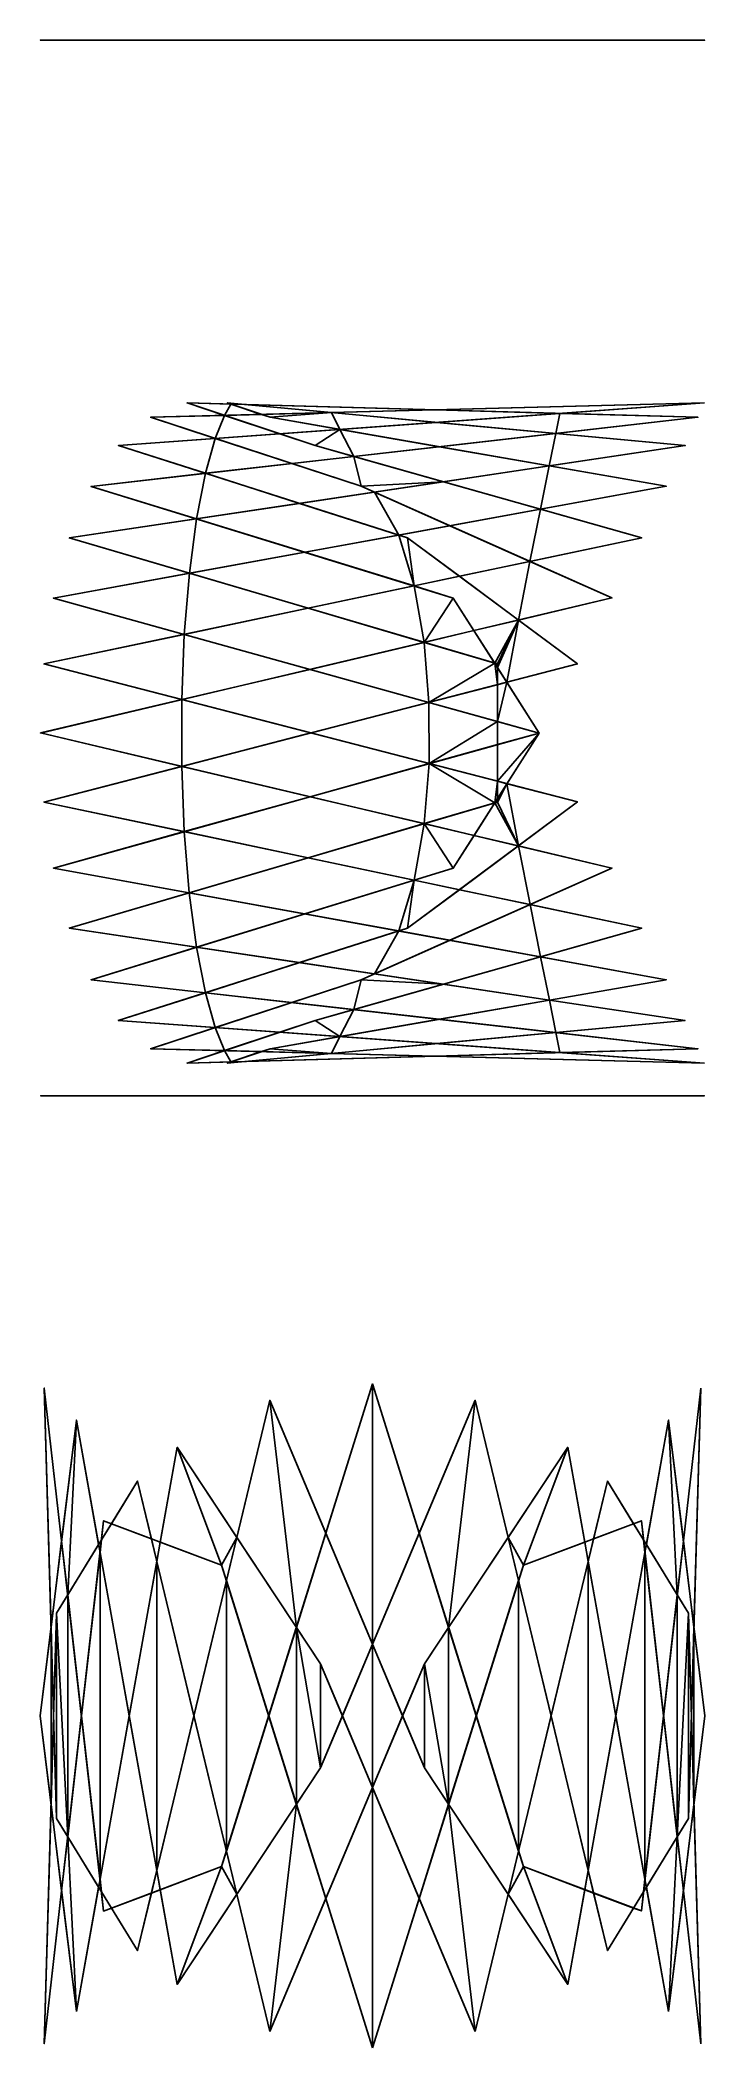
# Model space of a CAD drawing. Header units: metres. Extents: x -642 to 368, y -392 to 227.
# Drawn here: x -641.7 to -498.1, y -391.8 to 42.5 of the extents above; entities that cross this region are included whole.
import ezdxf

# ---------------------------------------------------------------- set-up
doc = ezdxf.new("R2010")
doc.units = ezdxf.units.M

msp = doc.modelspace()

# ---------------------------------------------------------------- linework, layer by layer
for p, q in [((-588.4918, 42.482224, -623.5383), (-641.72, 42.48404, -623.5383)), ((-641.72, 42.48404, -623.5383), (-641.72, 42.475983, -623.5383)), ((-588.4918, 42.482224, -623.5383), (-641.72, 42.48404, -623.5383)), ((-641.72, 42.48404, -623.5383), (-641.72, 42.475983, -623.5383)), ((-588.4918, 42.482224, -623.5383), (-641.72, 42.48404, -623.5383)), ((-641.72, 42.48404, -623.5383), (-641.72, 42.475983, -623.5383)), ((-588.4918, 42.482224, -623.5383), (-641.72, 42.48404, -623.5383)), ((-641.72, 42.48404, -623.5383), (-641.72, 42.475983, -623.5383)), ((-588.4918, 42.482224, -623.5383), (-641.72, 42.48404, -623.5383)), ((-641.72, 42.48404, -623.5383), (-641.72, 42.475983, -623.5383)), ((-641.72, 42.475983, -623.5383), (-588.49585, 42.475586, -623.5383)), ((-641.72, 42.475983, -623.5383), (-641.72, 42.475983, -623.5383)), ((-641.72, 42.475983, -623.5383), (-588.49585, 42.475586, -623.5383)), ((-641.72, 42.475983, -623.5383), (-641.72, 42.475983, -623.5383)), ((-641.72, 42.475983, -623.5383), (-588.49585, 42.475586, -623.5383)), ((-641.72, 42.475983, -623.5383), (-641.72, 42.475983, -623.5383)), ((-641.72, 42.475983, -623.5383), (-588.49585, 42.475586, -623.5383)), ((-641.72, 42.475983, -623.5383), (-641.72, 42.475983, -623.5383)), ((-641.72, 42.475983, -623.5383), (-588.49585, 42.475586, -623.5383)), ((-641.72, 42.475983, -623.5383), (-641.72, 42.475983, -623.5383)), ((-639.2734, 42.4718, -623.5383), (-569.90955, 42.477997, -623.5383)), ((-639.2734, 42.4718, -623.5383), (-569.90955, 42.477997, -623.5383)), ((-639.2734, 42.4718, -623.5383), (-569.90955, 42.477997, -623.5383)), ((-639.2734, 42.4718, -623.5383), (-569.90955, 42.477997, -623.5383)), ((-639.2734, 42.4718, -623.5383), (-569.90955, 42.477997, -623.5383)), ((-605.8146, 42.47441, -623.5383), (-639.2734, 42.4718, -623.5383)), ((-605.8146, 42.47441, -623.5383), (-639.2734, 42.4718, -623.5383)), ((-605.8146, 42.47441, -623.5383), (-639.2734, 42.4718, -623.5383)), ((-605.8146, 42.47441, -623.5383), (-639.2734, 42.4718, -623.5383)), ((-605.8146, 42.47441, -623.5383), (-639.2734, 42.4718, -623.5383)), ((-639.2727, 42.457535, -623.5383), (-605.8187, 42.45932, -623.5383)), ((-639.2727, 42.457535, -623.5383), (-605.8187, 42.45932, -623.5383)), ((-639.2727, 42.457535, -623.5383), (-605.8187, 42.45932, -623.5383)), ((-639.2727, 42.457535, -623.5383), (-605.8187, 42.45932, -623.5383)), ((-639.2727, 42.457535, -623.5383), (-605.8187, 42.45932, -623.5383)), ((-569.9069, 42.45572, -623.5383), (-639.2727, 42.457535, -623.5383)), ((-569.9069, 42.45572, -623.5383), (-639.2727, 42.457535, -623.5383)), ((-569.9069, 42.45572, -623.5383), (-639.2727, 42.457535, -623.5383)), ((-569.9069, 42.45572, -623.5383), (-639.2727, 42.457535, -623.5383)), ((-569.9069, 42.45572, -623.5383), (-639.2727, 42.457535, -623.5383)), ((-632.10034, 42.467667, -623.5383), (-551.3269, 42.47821, -623.5383)), ((-632.10034, 42.467667, -623.5383), (-551.3269, 42.47821, -623.5383)), ((-632.10034, 42.467667, -623.5383), (-551.3269, 42.47821, -623.5383)), ((-632.10034, 42.467667, -623.5383), (-551.3269, 42.47821, -623.5383)), ((-632.10034, 42.467667, -623.5383), (-551.3269, 42.47821, -623.5383)), ((-620.6862, 42.46585, -623.5383), (-632.10034, 42.467667, -623.5383)), ((-620.6862, 42.46585, -623.5383), (-632.10034, 42.467667, -623.5383)), ((-620.6862, 42.46585, -623.5383), (-632.10034, 42.467667, -623.5383)), ((-620.6862, 42.46585, -623.5383), (-632.10034, 42.467667, -623.5383)), ((-620.6862, 42.46585, -623.5383), (-632.10034, 42.467667, -623.5383)), ((-551.3223, 42.48181, -623.5383), (-632.09906, 42.466064, -623.5383)), ((-551.3223, 42.48181, -623.5383), (-632.09906, 42.466064, -623.5383)), ((-551.3223, 42.48181, -623.5383), (-632.09906, 42.466064, -623.5383)), ((-551.3223, 42.48181, -623.5383), (-632.09906, 42.466064, -623.5383)), ((-551.3223, 42.48181, -623.5383), (-632.09906, 42.466064, -623.5383)), ((-632.09906, 42.466064, -623.5383), (-620.6896, 42.467865, -623.5383)), ((-632.09906, 42.466064, -623.5383), (-620.6896, 42.467865, -623.5383)), ((-632.09906, 42.466064, -623.5383), (-620.6896, 42.467865, -623.5383)), ((-632.09906, 42.466064, -623.5383), (-620.6896, 42.467865, -623.5383)), ((-632.09906, 42.466064, -623.5383), (-620.6896, 42.467865, -623.5383)), ((-620.6896, 42.467865, -623.5383), (-534.0065, 42.46965, -623.5383)), ((-620.6896, 42.467865, -623.5383), (-534.0065, 42.46965, -623.5383)), ((-620.6896, 42.467865, -623.5383), (-534.0065, 42.46965, -623.5383)), ((-620.6896, 42.467865, -623.5383), (-534.0065, 42.46965, -623.5383)), ((-620.6896, 42.467865, -623.5383), (-534.0065, 42.46965, -623.5383)), ((-534.0042, 42.472824, -623.5383), (-620.6862, 42.46585, -623.5383)), ((-534.0042, 42.472824, -623.5383), (-620.6862, 42.46585, -623.5383)), ((-534.0042, 42.472824, -623.5383), (-620.6862, 42.46585, -623.5383)), ((-534.0042, 42.472824, -623.5383), (-620.6862, 42.46585, -623.5383)), ((-534.0042, 42.472824, -623.5383), (-620.6862, 42.46585, -623.5383)), ((-605.8187, 42.45932, -623.5383), (-519.1346, 42.461105, -623.5383)), ((-605.8187, 42.45932, -623.5383), (-519.1346, 42.461105, -623.5383)), ((-605.8187, 42.45932, -623.5383), (-519.1346, 42.461105, -623.5383)), ((-605.8187, 42.45932, -623.5383), (-519.1346, 42.461105, -623.5383)), ((-605.8187, 42.45932, -623.5383), (-519.1346, 42.461105, -623.5383)), ((-519.1328, 42.476974, -623.5383), (-605.8146, 42.47441, -623.5383)), ((-519.1328, 42.476974, -623.5383), (-605.8146, 42.47441, -623.5383)), ((-519.1328, 42.476974, -623.5383), (-605.8146, 42.47441, -623.5383)), ((-519.1328, 42.476974, -623.5383), (-605.8146, 42.47441, -623.5383)), ((-519.1328, 42.476974, -623.5383), (-605.8146, 42.47441, -623.5383)), ((-588.49585, 42.475586, -623.5383), (-507.7208, 42.47519, -623.5383)), ((-588.49585, 42.475586, -623.5383), (-507.7208, 42.47519, -623.5383)), ((-588.49585, 42.475586, -623.5383), (-507.7208, 42.47519, -623.5383)), ((-588.49585, 42.475586, -623.5383), (-507.7208, 42.47519, -623.5383)), ((-588.49585, 42.475586, -623.5383), (-507.7208, 42.47519, -623.5383)), ((-507.71786, 42.48044, -623.5383), (-588.4918, 42.482224, -623.5383)), ((-507.71786, 42.48044, -623.5383), (-588.4918, 42.482224, -623.5383)), ((-507.71786, 42.48044, -623.5383), (-588.4918, 42.482224, -623.5383)), ((-507.71786, 42.48044, -623.5383), (-588.4918, 42.482224, -623.5383)), ((-507.71786, 42.48044, -623.5383), (-588.4918, 42.482224, -623.5383)), ((-569.90955, 42.477997, -623.5383), (-500.54688, 42.471024, -623.5383)), ((-569.90955, 42.477997, -623.5383), (-500.54688, 42.471024, -623.5383)), ((-569.90955, 42.477997, -623.5383), (-500.54688, 42.471024, -623.5383)), ((-569.90955, 42.477997, -623.5383), (-500.54688, 42.471024, -623.5383)), ((-569.90955, 42.477997, -623.5383), (-500.54688, 42.471024, -623.5383)), ((-500.54565, 42.471466, -623.5383), (-569.9069, 42.45572, -623.5383)), ((-500.54565, 42.471466, -623.5383), (-569.9069, 42.45572, -623.5383)), ((-500.54565, 42.471466, -623.5383), (-569.9069, 42.45572, -623.5383)), ((-500.54565, 42.471466, -623.5383), (-569.9069, 42.45572, -623.5383)), ((-500.54565, 42.471466, -623.5383), (-569.9069, 42.45572, -623.5383)), ((-551.3269, 42.47821, -623.5383), (-498.09998, 42.479996, -623.5383)), ((-551.3269, 42.47821, -623.5383), (-498.09998, 42.479996, -623.5383)), ((-551.3269, 42.47821, -623.5383), (-498.09998, 42.479996, -623.5383)), ((-551.3269, 42.47821, -623.5383), (-498.09998, 42.479996, -623.5383)), ((-551.3269, 42.47821, -623.5383), (-498.09998, 42.479996, -623.5383)), ((-498.09998, 42.479996, -623.5383), (-551.3223, 42.48181, -623.5383)), ((-498.09998, 42.479996, -623.5383), (-551.3223, 42.48181, -623.5383)), ((-498.09998, 42.479996, -623.5383), (-551.3223, 42.48181, -623.5383)), ((-498.09998, 42.479996, -623.5383), (-551.3223, 42.48181, -623.5383)), ((-498.09998, 42.479996, -623.5383), (-551.3223, 42.48181, -623.5383)), ((-534.0065, 42.46965, -623.5383), (-500.54565, 42.471466, -623.5383)), ((-534.0065, 42.46965, -623.5383), (-500.54565, 42.471466, -623.5383)), ((-534.0065, 42.46965, -623.5383), (-500.54565, 42.471466, -623.5383)), ((-534.0065, 42.46965, -623.5383), (-500.54565, 42.471466, -623.5383)), ((-534.0065, 42.46965, -623.5383), (-500.54565, 42.471466, -623.5383)), ((-500.54688, 42.471024, -623.5383), (-534.0042, 42.472824, -623.5383)), ((-500.54688, 42.471024, -623.5383), (-534.0042, 42.472824, -623.5383)), ((-500.54688, 42.471024, -623.5383), (-534.0042, 42.472824, -623.5383)), ((-500.54688, 42.471024, -623.5383), (-534.0042, 42.472824, -623.5383)), ((-500.54688, 42.471024, -623.5383), (-534.0042, 42.472824, -623.5383)), ((-519.1346, 42.461105, -623.5383), (-507.71786, 42.48044, -623.5383)), ((-519.1346, 42.461105, -623.5383), (-507.71786, 42.48044, -623.5383)), ((-519.1346, 42.461105, -623.5383), (-507.71786, 42.48044, -623.5383)), ((-519.1346, 42.461105, -623.5383), (-507.71786, 42.48044, -623.5383)), ((-519.1346, 42.461105, -623.5383), (-507.71786, 42.48044, -623.5383)), ((-507.7208, 42.47519, -623.5383), (-519.1328, 42.476974, -623.5383)), ((-507.7208, 42.47519, -623.5383), (-519.1328, 42.476974, -623.5383)), ((-507.7208, 42.47519, -623.5383), (-519.1328, 42.476974, -623.5383)), ((-507.7208, 42.47519, -623.5383), (-519.1328, 42.476974, -623.5383)), ((-507.7208, 42.47519, -623.5383), (-519.1328, 42.476974, -623.5383)), ((-498.18753, -35.977066, -623.5383), (-624.8317, -45.204193, -623.5383)), ((-498.18753, -35.977066, -623.5383), (-624.8317, -45.204193, -623.5383)), ((-498.18753, -35.977066, -623.5383), (-624.8317, -45.204193, -623.5383)), ((-498.18753, -35.977066, -623.5383), (-624.8317, -45.204193, -623.5383)), ((-498.18753, -35.977066, -623.5383), (-624.8317, -45.204193, -623.5383)), ((-498.18753, -35.977066, -623.5383), (-624.8317, -45.204193, -623.5383)), ((-498.18753, -35.977066, -623.5383), (-624.8317, -45.204193, -623.5383)), ((-498.18753, -35.977066, -623.5383), (-624.8317, -45.204193, -623.5383)), ((-498.18753, -35.977066, -623.5383), (-624.8317, -45.204193, -623.5383)), ((-617.873, -39.098785, -623.5383), (-498.18753, -35.977066, -623.5383)), ((-617.873, -39.098785, -623.5383), (-498.18753, -35.977066, -623.5383)), ((-617.873, -39.098785, -623.5383), (-498.18753, -35.977066, -623.5383)), ((-617.873, -39.098785, -623.5383), (-498.18753, -35.977066, -623.5383)), ((-617.873, -39.098785, -623.5383), (-498.18753, -35.977066, -623.5383)), ((-617.873, -39.098785, -623.5383), (-498.18753, -35.977066, -623.5383)), ((-617.873, -39.098785, -623.5383), (-498.18753, -35.977066, -623.5383)), ((-617.873, -39.098785, -623.5383), (-498.18753, -35.977066, -623.5383)), ((-617.873, -39.098785, -623.5383), (-498.18753, -35.977066, -623.5383)), ((-499.5822, -39.099136, -623.5383), (-609.9766, -35.97615, -623.5383)), ((-609.9766, -35.97615, -623.5383), (-582.29425, -45.204193, -623.5383)), ((-499.5822, -39.099136, -623.5383), (-609.9766, -35.97615, -623.5383)), ((-609.9766, -35.97615, -623.5383), (-582.29425, -45.204193, -623.5383)), ((-499.5822, -39.099136, -623.5383), (-609.9766, -35.97615, -623.5383)), ((-609.9766, -35.97615, -623.5383), (-582.29425, -45.204193, -623.5383)), ((-499.5822, -39.099136, -623.5383), (-609.9766, -35.97615, -623.5383)), ((-609.9766, -35.97615, -623.5383), (-582.29425, -45.204193, -623.5383)), ((-499.5822, -39.099136, -623.5383), (-609.9766, -35.97615, -623.5383)), ((-609.9766, -35.97615, -623.5383), (-582.29425, -45.204193, -623.5383)), ((-499.5822, -39.099136, -623.5383), (-609.9766, -35.97615, -623.5383)), ((-609.9766, -35.97615, -623.5383), (-582.29425, -45.204193, -623.5383)), ((-499.5822, -39.099136, -623.5383), (-609.9766, -35.97615, -623.5383)), ((-609.9766, -35.97615, -623.5383), (-582.29425, -45.204193, -623.5383)), ((-499.5822, -39.099136, -623.5383), (-609.9766, -35.97615, -623.5383)), ((-609.9766, -35.97615, -623.5383), (-582.29425, -45.204193, -623.5383)), ((-499.5822, -39.099136, -623.5383), (-609.9766, -35.97615, -623.5383)), ((-609.9766, -35.97615, -623.5383), (-582.29425, -45.204193, -623.5383)), ((-592.0142, -39.099808, -623.5383), (-601.303, -35.97682, -623.5383)), ((-601.303, -35.97682, -623.5383), (-502.3421, -45.203087, -623.5383)), ((-592.0142, -39.099808, -623.5383), (-601.303, -35.97682, -623.5383)), ((-601.303, -35.97682, -623.5383), (-502.3421, -45.203087, -623.5383)), ((-592.0142, -39.099808, -623.5383), (-601.303, -35.97682, -623.5383)), ((-601.303, -35.97682, -623.5383), (-502.3421, -45.203087, -623.5383)), ((-592.0142, -39.099808, -623.5383), (-601.303, -35.97682, -623.5383)), ((-601.303, -35.97682, -623.5383), (-502.3421, -45.203087, -623.5383)), ((-592.0142, -39.099808, -623.5383), (-601.303, -35.97682, -623.5383)), ((-601.303, -35.97682, -623.5383), (-502.3421, -45.203087, -623.5383)), ((-592.0142, -39.099808, -623.5383), (-601.303, -35.97682, -623.5383)), ((-601.303, -35.97682, -623.5383), (-502.3421, -45.203087, -623.5383)), ((-592.0142, -39.099808, -623.5383), (-601.303, -35.97682, -623.5383)), ((-601.303, -35.97682, -623.5383), (-502.3421, -45.203087, -623.5383)), ((-592.0142, -39.099808, -623.5383), (-601.303, -35.97682, -623.5383)), ((-601.303, -35.97682, -623.5383), (-502.3421, -45.203087, -623.5383)), ((-592.0142, -39.099808, -623.5383), (-601.303, -35.97682, -623.5383)), ((-601.303, -35.97682, -623.5383), (-502.3421, -45.203087, -623.5383)), ((-630.71954, -54.036407, -623.5383), (-499.5822, -39.099136, -623.5383)), ((-630.71954, -54.036407, -623.5383), (-499.5822, -39.099136, -623.5383)), ((-630.71954, -54.036407, -623.5383), (-499.5822, -39.099136, -623.5383)), ((-630.71954, -54.036407, -623.5383), (-499.5822, -39.099136, -623.5383)), ((-630.71954, -54.036407, -623.5383), (-499.5822, -39.099136, -623.5383)), ((-630.71954, -54.036407, -623.5383), (-499.5822, -39.099136, -623.5383)), ((-630.71954, -54.036407, -623.5383), (-499.5822, -39.099136, -623.5383)), ((-630.71954, -54.036407, -623.5383), (-499.5822, -39.099136, -623.5383)), ((-630.71954, -54.036407, -623.5383), (-499.5822, -39.099136, -623.5383)), ((-572.32886, -54.02909, -623.5383), (-617.873, -39.098785, -623.5383)), ((-572.32886, -54.02909, -623.5383), (-617.873, -39.098785, -623.5383)), ((-572.32886, -54.02909, -623.5383), (-617.873, -39.098785, -623.5383)), ((-572.32886, -54.02909, -623.5383), (-617.873, -39.098785, -623.5383)), ((-572.32886, -54.02909, -623.5383), (-617.873, -39.098785, -623.5383)), ((-572.32886, -54.02909, -623.5383), (-617.873, -39.098785, -623.5383)), ((-572.32886, -54.02909, -623.5383), (-617.873, -39.098785, -623.5383)), ((-572.32886, -54.02909, -623.5383), (-617.873, -39.098785, -623.5383)), ((-572.32886, -54.02909, -623.5383), (-617.873, -39.098785, -623.5383)), ((-506.41858, -54.03203, -623.5383), (-592.0142, -39.099808, -623.5383)), ((-506.41858, -54.03203, -623.5383), (-592.0142, -39.099808, -623.5383)), ((-506.41858, -54.03203, -623.5383), (-592.0142, -39.099808, -623.5383)), ((-506.41858, -54.03203, -623.5383), (-592.0142, -39.099808, -623.5383)), ((-506.41858, -54.03203, -623.5383), (-592.0142, -39.099808, -623.5383)), ((-506.41858, -54.03203, -623.5383), (-592.0142, -39.099808, -623.5383)), ((-506.41858, -54.03203, -623.5383), (-592.0142, -39.099808, -623.5383)), ((-506.41858, -54.03203, -623.5383), (-592.0142, -39.099808, -623.5383)), ((-506.41858, -54.03203, -623.5383), (-592.0142, -39.099808, -623.5383)), ((-502.3421, -45.203087, -623.5383), (-635.4238, -65.18321, -623.5383)), ((-502.3421, -45.203087, -623.5383), (-635.4238, -65.18321, -623.5383)), ((-502.3421, -45.203087, -623.5383), (-635.4238, -65.18321, -623.5383)), ((-502.3421, -45.203087, -623.5383), (-635.4238, -65.18321, -623.5383)), ((-502.3421, -45.203087, -623.5383), (-635.4238, -65.18321, -623.5383)), ((-502.3421, -45.203087, -623.5383), (-635.4238, -65.18321, -623.5383)), ((-502.3421, -45.203087, -623.5383), (-635.4238, -65.18321, -623.5383)), ((-502.3421, -45.203087, -623.5383), (-635.4238, -65.18321, -623.5383)), ((-502.3421, -45.203087, -623.5383), (-635.4238, -65.18321, -623.5383)), ((-624.8317, -45.204193, -623.5383), (-562.3167, -65.18321, -623.5383)), ((-624.8317, -45.204193, -623.5383), (-562.3167, -65.18321, -623.5383)), ((-624.8317, -45.204193, -623.5383), (-562.3167, -65.18321, -623.5383)), ((-624.8317, -45.204193, -623.5383), (-562.3167, -65.18321, -623.5383)), ((-624.8317, -45.204193, -623.5383), (-562.3167, -65.18321, -623.5383)), ((-624.8317, -45.204193, -623.5383), (-562.3167, -65.18321, -623.5383)), ((-624.8317, -45.204193, -623.5383), (-562.3167, -65.18321, -623.5383)), ((-624.8317, -45.204193, -623.5383), (-562.3167, -65.18321, -623.5383)), ((-624.8317, -45.204193, -623.5383), (-562.3167, -65.18321, -623.5383)), ((-582.29425, -45.204193, -623.5383), (-511.72845, -65.17791, -623.5383)), ((-582.29425, -45.204193, -623.5383), (-511.72845, -65.17791, -623.5383)), ((-582.29425, -45.204193, -623.5383), (-511.72845, -65.17791, -623.5383)), ((-582.29425, -45.204193, -623.5383), (-511.72845, -65.17791, -623.5383)), ((-582.29425, -45.204193, -623.5383), (-511.72845, -65.17791, -623.5383)), ((-582.29425, -45.204193, -623.5383), (-511.72845, -65.17791, -623.5383)), ((-582.29425, -45.204193, -623.5383), (-511.72845, -65.17791, -623.5383)), ((-582.29425, -45.204193, -623.5383), (-511.72845, -65.17791, -623.5383)), ((-582.29425, -45.204193, -623.5383), (-511.72845, -65.17791, -623.5383)), ((-638.85046, -78.19142, -623.5383), (-506.41858, -54.03203, -623.5383)), ((-638.85046, -78.19142, -623.5383), (-506.41858, -54.03203, -623.5383)), ((-638.85046, -78.19142, -623.5383), (-506.41858, -54.03203, -623.5383)), ((-638.85046, -78.19142, -623.5383), (-506.41858, -54.03203, -623.5383)), ((-638.85046, -78.19142, -623.5383), (-506.41858, -54.03203, -623.5383)), ((-638.85046, -78.19142, -623.5383), (-506.41858, -54.03203, -623.5383)), ((-638.85046, -78.19142, -623.5383), (-506.41858, -54.03203, -623.5383)), ((-638.85046, -78.19142, -623.5383), (-506.41858, -54.03203, -623.5383)), ((-638.85046, -78.19142, -623.5383), (-506.41858, -54.03203, -623.5383)), ((-552.4485, -78.1894, -623.5383), (-630.71954, -54.036407, -623.5383)), ((-552.4485, -78.1894, -623.5383), (-630.71954, -54.036407, -623.5383)), ((-552.4485, -78.1894, -623.5383), (-630.71954, -54.036407, -623.5383)), ((-552.4485, -78.1894, -623.5383), (-630.71954, -54.036407, -623.5383)), ((-552.4485, -78.1894, -623.5383), (-630.71954, -54.036407, -623.5383)), ((-552.4485, -78.1894, -623.5383), (-630.71954, -54.036407, -623.5383)), ((-552.4485, -78.1894, -623.5383), (-630.71954, -54.036407, -623.5383)), ((-552.4485, -78.1894, -623.5383), (-630.71954, -54.036407, -623.5383)), ((-552.4485, -78.1894, -623.5383), (-630.71954, -54.036407, -623.5383)), ((-518.16675, -78.18641, -623.5383), (-572.32886, -54.02909, -623.5383)), ((-518.16675, -78.18641, -623.5383), (-572.32886, -54.02909, -623.5383)), ((-518.16675, -78.18641, -623.5383), (-572.32886, -54.02909, -623.5383)), ((-518.16675, -78.18641, -623.5383), (-572.32886, -54.02909, -623.5383)), ((-518.16675, -78.18641, -623.5383), (-572.32886, -54.02909, -623.5383)), ((-518.16675, -78.18641, -623.5383), (-572.32886, -54.02909, -623.5383)), ((-518.16675, -78.18641, -623.5383), (-572.32886, -54.02909, -623.5383)), ((-518.16675, -78.18641, -623.5383), (-572.32886, -54.02909, -623.5383)), ((-518.16675, -78.18641, -623.5383), (-572.32886, -54.02909, -623.5383)), ((-511.72845, -65.17791, -623.5383), (-640.9335, -92.46446, -623.5383)), ((-511.72845, -65.17791, -623.5383), (-640.9335, -92.46446, -623.5383)), ((-511.72845, -65.17791, -623.5383), (-640.9335, -92.46446, -623.5383)), ((-511.72845, -65.17791, -623.5383), (-640.9335, -92.46446, -623.5383)), ((-511.72845, -65.17791, -623.5383), (-640.9335, -92.46446, -623.5383)), ((-511.72845, -65.17791, -623.5383), (-640.9335, -92.46446, -623.5383)), ((-511.72845, -65.17791, -623.5383), (-640.9335, -92.46446, -623.5383)), ((-511.72845, -65.17791, -623.5383), (-640.9335, -92.46446, -623.5383)), ((-511.72845, -65.17791, -623.5383), (-640.9335, -92.46446, -623.5383)), ((-635.4238, -65.18321, -623.5383), (-542.9232, -92.46228, -623.5383)), ((-635.4238, -65.18321, -623.5383), (-542.9232, -92.46228, -623.5383)), ((-635.4238, -65.18321, -623.5383), (-542.9232, -92.46228, -623.5383)), ((-635.4238, -65.18321, -623.5383), (-542.9232, -92.46228, -623.5383)), ((-635.4238, -65.18321, -623.5383), (-542.9232, -92.46228, -623.5383)), ((-635.4238, -65.18321, -623.5383), (-542.9232, -92.46228, -623.5383)), ((-635.4238, -65.18321, -623.5383), (-542.9232, -92.46228, -623.5383)), ((-635.4238, -65.18321, -623.5383), (-542.9232, -92.46228, -623.5383)), ((-635.4238, -65.18321, -623.5383), (-542.9232, -92.46228, -623.5383)), ((-562.3167, -65.18321, -623.5383), (-525.61163, -92.46228, -623.5383)), ((-562.3167, -65.18321, -623.5383), (-525.61163, -92.46228, -623.5383)), ((-562.3167, -65.18321, -623.5383), (-525.61163, -92.46228, -623.5383)), ((-562.3167, -65.18321, -623.5383), (-525.61163, -92.46228, -623.5383)), ((-562.3167, -65.18321, -623.5383), (-525.61163, -92.46228, -623.5383)), ((-562.3167, -65.18321, -623.5383), (-525.61163, -92.46228, -623.5383)), ((-562.3167, -65.18321, -623.5383), (-525.61163, -92.46228, -623.5383)), ((-562.3167, -65.18321, -623.5383), (-525.61163, -92.46228, -623.5383)), ((-562.3167, -65.18321, -623.5383), (-525.61163, -92.46228, -623.5383)), ((-641.63257, -107.393845, -623.5383), (-518.16675, -78.18641, -623.5383)), ((-641.63257, -107.393845, -623.5383), (-518.16675, -78.18641, -623.5383)), ((-641.63257, -107.393845, -623.5383), (-518.16675, -78.18641, -623.5383)), ((-641.63257, -107.393845, -623.5383), (-518.16675, -78.18641, -623.5383)), ((-641.63257, -107.393845, -623.5383), (-518.16675, -78.18641, -623.5383)), ((-641.63257, -107.393845, -623.5383), (-518.16675, -78.18641, -623.5383)), ((-641.63257, -107.393845, -623.5383), (-518.16675, -78.18641, -623.5383)), ((-641.63257, -107.393845, -623.5383), (-518.16675, -78.18641, -623.5383)), ((-641.63257, -107.393845, -623.5383), (-518.16675, -78.18641, -623.5383)), ((-533.9169, -107.39601, -623.5383), (-638.85046, -78.19142, -623.5383)), ((-533.9169, -107.39601, -623.5383), (-638.85046, -78.19142, -623.5383)), ((-533.9169, -107.39601, -623.5383), (-638.85046, -78.19142, -623.5383)), ((-533.9169, -107.39601, -623.5383), (-638.85046, -78.19142, -623.5383)), ((-533.9169, -107.39601, -623.5383), (-638.85046, -78.19142, -623.5383)), ((-533.9169, -107.39601, -623.5383), (-638.85046, -78.19142, -623.5383)), ((-533.9169, -107.39601, -623.5383), (-638.85046, -78.19142, -623.5383)), ((-533.9169, -107.39601, -623.5383), (-638.85046, -78.19142, -623.5383)), ((-533.9169, -107.39601, -623.5383), (-638.85046, -78.19142, -623.5383)), ((-533.91907, -107.39819, -623.5383), (-552.4485, -78.1894, -623.5383)), ((-533.91907, -107.39819, -623.5383), (-552.4485, -78.1894, -623.5383)), ((-533.91907, -107.39819, -623.5383), (-552.4485, -78.1894, -623.5383)), ((-533.91907, -107.39819, -623.5383), (-552.4485, -78.1894, -623.5383)), ((-533.91907, -107.39819, -623.5383), (-552.4485, -78.1894, -623.5383)), ((-533.91907, -107.39819, -623.5383), (-552.4485, -78.1894, -623.5383)), ((-533.91907, -107.39819, -623.5383), (-552.4485, -78.1894, -623.5383)), ((-533.91907, -107.39819, -623.5383), (-552.4485, -78.1894, -623.5383)), ((-533.91907, -107.39819, -623.5383), (-552.4485, -78.1894, -623.5383)), ((-525.61163, -92.46228, -623.5383), (-640.93365, -122.32113, -623.5383)), ((-525.61163, -92.46228, -623.5383), (-640.93365, -122.32113, -623.5383)), ((-525.61163, -92.46228, -623.5383), (-640.93365, -122.32113, -623.5383)), ((-525.61163, -92.46228, -623.5383), (-640.93365, -122.32113, -623.5383)), ((-525.61163, -92.46228, -623.5383), (-640.93365, -122.32113, -623.5383)), ((-525.61163, -92.46228, -623.5383), (-640.93365, -122.32113, -623.5383)), ((-525.61163, -92.46228, -623.5383), (-640.93365, -122.32113, -623.5383)), ((-525.61163, -92.46228, -623.5383), (-640.93365, -122.32113, -623.5383)), ((-525.61163, -92.46228, -623.5383), (-640.93365, -122.32113, -623.5383)), ((-640.9335, -92.46446, -623.5383), (-525.61365, -122.316864, -623.5383)), ((-640.9335, -92.46446, -623.5383), (-525.61365, -122.316864, -623.5383)), ((-640.9335, -92.46446, -623.5383), (-525.61365, -122.316864, -623.5383)), ((-640.9335, -92.46446, -623.5383), (-525.61365, -122.316864, -623.5383)), ((-640.9335, -92.46446, -623.5383), (-525.61365, -122.316864, -623.5383)), ((-640.9335, -92.46446, -623.5383), (-525.61365, -122.316864, -623.5383)), ((-640.9335, -92.46446, -623.5383), (-525.61365, -122.316864, -623.5383)), ((-640.9335, -92.46446, -623.5383), (-525.61365, -122.316864, -623.5383)), ((-640.9335, -92.46446, -623.5383), (-525.61365, -122.316864, -623.5383)), ((-542.9232, -92.46228, -623.5383), (-542.9209, -122.32328, -623.5383)), ((-542.9232, -92.46228, -623.5383), (-542.9209, -122.32328, -623.5383)), ((-542.9232, -92.46228, -623.5383), (-542.9209, -122.32328, -623.5383)), ((-542.9232, -92.46228, -623.5383), (-542.9209, -122.32328, -623.5383)), ((-542.9232, -92.46228, -623.5383), (-542.9209, -122.32328, -623.5383)), ((-542.9232, -92.46228, -623.5383), (-542.9209, -122.32328, -623.5383)), ((-542.9232, -92.46228, -623.5383), (-542.9209, -122.32328, -623.5383)), ((-542.9232, -92.46228, -623.5383), (-542.9209, -122.32328, -623.5383)), ((-542.9232, -92.46228, -623.5383), (-542.9209, -122.32328, -623.5383)), ((-518.16504, -136.60423, -623.5383), (-641.63257, -107.38722, -623.5383)), ((-641.63257, -107.38722, -623.5383), (-641.63257, -107.393845, -623.5383)), ((-518.16504, -136.60423, -623.5383), (-641.63257, -107.38722, -623.5383)), ((-641.63257, -107.38722, -623.5383), (-641.63257, -107.393845, -623.5383)), ((-518.16504, -136.60423, -623.5383), (-641.63257, -107.38722, -623.5383)), ((-641.63257, -107.38722, -623.5383), (-641.63257, -107.393845, -623.5383)), ((-518.16504, -136.60423, -623.5383), (-641.63257, -107.38722, -623.5383)), ((-641.63257, -107.38722, -623.5383), (-641.63257, -107.393845, -623.5383)), ((-518.16504, -136.60423, -623.5383), (-641.63257, -107.38722, -623.5383)), ((-641.63257, -107.38722, -623.5383), (-641.63257, -107.393845, -623.5383)), ((-518.16504, -136.60423, -623.5383), (-641.63257, -107.38722, -623.5383)), ((-641.63257, -107.38722, -623.5383), (-641.63257, -107.393845, -623.5383)), ((-518.16504, -136.60423, -623.5383), (-641.63257, -107.38722, -623.5383)), ((-641.63257, -107.38722, -623.5383), (-641.63257, -107.393845, -623.5383)), ((-518.16504, -136.60423, -623.5383), (-641.63257, -107.38722, -623.5383)), ((-641.63257, -107.38722, -623.5383), (-641.63257, -107.393845, -623.5383)), ((-518.16504, -136.60423, -623.5383), (-641.63257, -107.38722, -623.5383)), ((-641.63257, -107.38722, -623.5383), (-641.63257, -107.393845, -623.5383)), ((-641.63257, -107.393845, -623.5383), (-641.63257, -107.393845, -623.5383)), ((-641.63257, -107.393845, -623.5383), (-641.63257, -107.393845, -623.5383)), ((-641.63257, -107.393845, -623.5383), (-641.63257, -107.393845, -623.5383)), ((-641.63257, -107.393845, -623.5383), (-641.63257, -107.393845, -623.5383)), ((-641.63257, -107.393845, -623.5383), (-641.63257, -107.393845, -623.5383)), ((-641.63257, -107.393845, -623.5383), (-641.63257, -107.393845, -623.5383)), ((-641.63257, -107.393845, -623.5383), (-641.63257, -107.393845, -623.5383)), ((-641.63257, -107.393845, -623.5383), (-641.63257, -107.393845, -623.5383)), ((-641.63257, -107.393845, -623.5383), (-641.63257, -107.393845, -623.5383)), ((-638.85034, -136.59822, -623.5383), (-533.91907, -107.39819, -623.5383)), ((-638.85034, -136.59822, -623.5383), (-533.91907, -107.39819, -623.5383)), ((-638.85034, -136.59822, -623.5383), (-533.91907, -107.39819, -623.5383)), ((-638.85034, -136.59822, -623.5383), (-533.91907, -107.39819, -623.5383)), ((-638.85034, -136.59822, -623.5383), (-533.91907, -107.39819, -623.5383)), ((-638.85034, -136.59822, -623.5383), (-533.91907, -107.39819, -623.5383)), ((-638.85034, -136.59822, -623.5383), (-533.91907, -107.39819, -623.5383)), ((-638.85034, -136.59822, -623.5383), (-533.91907, -107.39819, -623.5383)), ((-638.85034, -136.59822, -623.5383), (-533.91907, -107.39819, -623.5383)), ((-552.4509, -136.60426, -623.5383), (-533.9169, -107.39601, -623.5383)), ((-552.4509, -136.60426, -623.5383), (-533.9169, -107.39601, -623.5383)), ((-552.4509, -136.60426, -623.5383), (-533.9169, -107.39601, -623.5383)), ((-552.4509, -136.60426, -623.5383), (-533.9169, -107.39601, -623.5383)), ((-552.4509, -136.60426, -623.5383), (-533.9169, -107.39601, -623.5383)), ((-552.4509, -136.60426, -623.5383), (-533.9169, -107.39601, -623.5383)), ((-552.4509, -136.60426, -623.5383), (-533.9169, -107.39601, -623.5383)), ((-552.4509, -136.60426, -623.5383), (-533.9169, -107.39601, -623.5383)), ((-552.4509, -136.60426, -623.5383), (-533.9169, -107.39601, -623.5383)), ((-640.93365, -122.32113, -623.5383), (-511.72675, -149.60092, -623.5383)), ((-640.93365, -122.32113, -623.5383), (-511.72675, -149.60092, -623.5383)), ((-640.93365, -122.32113, -623.5383), (-511.72675, -149.60092, -623.5383)), ((-640.93365, -122.32113, -623.5383), (-511.72675, -149.60092, -623.5383)), ((-640.93365, -122.32113, -623.5383), (-511.72675, -149.60092, -623.5383)), ((-640.93365, -122.32113, -623.5383), (-511.72675, -149.60092, -623.5383)), ((-640.93365, -122.32113, -623.5383), (-511.72675, -149.60092, -623.5383)), ((-640.93365, -122.32113, -623.5383), (-511.72675, -149.60092, -623.5383)), ((-640.93365, -122.32113, -623.5383), (-511.72675, -149.60092, -623.5383)), ((-542.9209, -122.32328, -623.5383), (-635.42487, -149.59561, -623.5383)), ((-542.9209, -122.32328, -623.5383), (-635.42487, -149.59561, -623.5383)), ((-542.9209, -122.32328, -623.5383), (-635.42487, -149.59561, -623.5383)), ((-542.9209, -122.32328, -623.5383), (-635.42487, -149.59561, -623.5383)), ((-542.9209, -122.32328, -623.5383), (-635.42487, -149.59561, -623.5383)), ((-542.9209, -122.32328, -623.5383), (-635.42487, -149.59561, -623.5383)), ((-542.9209, -122.32328, -623.5383), (-635.42487, -149.59561, -623.5383)), ((-542.9209, -122.32328, -623.5383), (-635.42487, -149.59561, -623.5383)), ((-542.9209, -122.32328, -623.5383), (-635.42487, -149.59561, -623.5383)), ((-525.61365, -122.316864, -623.5383), (-562.3142, -149.60449, -623.5383)), ((-525.61365, -122.316864, -623.5383), (-562.3142, -149.60449, -623.5383)), ((-525.61365, -122.316864, -623.5383), (-562.3142, -149.60449, -623.5383)), ((-525.61365, -122.316864, -623.5383), (-562.3142, -149.60449, -623.5383)), ((-525.61365, -122.316864, -623.5383), (-562.3142, -149.60449, -623.5383)), ((-525.61365, -122.316864, -623.5383), (-562.3142, -149.60449, -623.5383)), ((-525.61365, -122.316864, -623.5383), (-562.3142, -149.60449, -623.5383)), ((-525.61365, -122.316864, -623.5383), (-562.3142, -149.60449, -623.5383)), ((-525.61365, -122.316864, -623.5383), (-562.3142, -149.60449, -623.5383)), ((-506.41736, -160.76295, -623.5383), (-638.85034, -136.59822, -623.5383)), ((-506.41736, -160.76295, -623.5383), (-638.85034, -136.59822, -623.5383)), ((-506.41736, -160.76295, -623.5383), (-638.85034, -136.59822, -623.5383)), ((-506.41736, -160.76295, -623.5383), (-638.85034, -136.59822, -623.5383)), ((-506.41736, -160.76295, -623.5383), (-638.85034, -136.59822, -623.5383)), ((-506.41736, -160.76295, -623.5383), (-638.85034, -136.59822, -623.5383)), ((-506.41736, -160.76295, -623.5383), (-638.85034, -136.59822, -623.5383)), ((-506.41736, -160.76295, -623.5383), (-638.85034, -136.59822, -623.5383)), ((-506.41736, -160.76295, -623.5383), (-638.85034, -136.59822, -623.5383)), ((-630.7205, -160.75858, -623.5383), (-552.4509, -136.60426, -623.5383)), ((-630.7205, -160.75858, -623.5383), (-552.4509, -136.60426, -623.5383)), ((-630.7205, -160.75858, -623.5383), (-552.4509, -136.60426, -623.5383)), ((-630.7205, -160.75858, -623.5383), (-552.4509, -136.60426, -623.5383)), ((-630.7205, -160.75858, -623.5383), (-552.4509, -136.60426, -623.5383)), ((-630.7205, -160.75858, -623.5383), (-552.4509, -136.60426, -623.5383)), ((-630.7205, -160.75858, -623.5383), (-552.4509, -136.60426, -623.5383)), ((-630.7205, -160.75858, -623.5383), (-552.4509, -136.60426, -623.5383)), ((-630.7205, -160.75858, -623.5383), (-552.4509, -136.60426, -623.5383)), ((-572.3312, -160.76735, -623.5383), (-518.16504, -136.60423, -623.5383)), ((-572.3312, -160.76735, -623.5383), (-518.16504, -136.60423, -623.5383)), ((-572.3312, -160.76735, -623.5383), (-518.16504, -136.60423, -623.5383)), ((-572.3312, -160.76735, -623.5383), (-518.16504, -136.60423, -623.5383)), ((-572.3312, -160.76735, -623.5383), (-518.16504, -136.60423, -623.5383)), ((-572.3312, -160.76735, -623.5383), (-518.16504, -136.60423, -623.5383)), ((-572.3312, -160.76735, -623.5383), (-518.16504, -136.60423, -623.5383)), ((-572.3312, -160.76735, -623.5383), (-518.16504, -136.60423, -623.5383)), ((-572.3312, -160.76735, -623.5383), (-518.16504, -136.60423, -623.5383)), ((-635.42487, -149.59561, -623.5383), (-502.34375, -169.57912, -623.5383)), ((-635.42487, -149.59561, -623.5383), (-502.34375, -169.57912, -623.5383)), ((-635.42487, -149.59561, -623.5383), (-502.34375, -169.57912, -623.5383)), ((-635.42487, -149.59561, -623.5383), (-502.34375, -169.57912, -623.5383)), ((-635.42487, -149.59561, -623.5383), (-502.34375, -169.57912, -623.5383)), ((-635.42487, -149.59561, -623.5383), (-502.34375, -169.57912, -623.5383)), ((-635.42487, -149.59561, -623.5383), (-502.34375, -169.57912, -623.5383)), ((-635.42487, -149.59561, -623.5383), (-502.34375, -169.57912, -623.5383)), ((-635.42487, -149.59561, -623.5383), (-502.34375, -169.57912, -623.5383)), ((-562.3142, -149.60449, -623.5383), (-624.83655, -169.58022, -623.5383)), ((-562.3142, -149.60449, -623.5383), (-624.83655, -169.58022, -623.5383)), ((-562.3142, -149.60449, -623.5383), (-624.83655, -169.58022, -623.5383)), ((-562.3142, -149.60449, -623.5383), (-624.83655, -169.58022, -623.5383)), ((-562.3142, -149.60449, -623.5383), (-624.83655, -169.58022, -623.5383)), ((-562.3142, -149.60449, -623.5383), (-624.83655, -169.58022, -623.5383)), ((-562.3142, -149.60449, -623.5383), (-624.83655, -169.58022, -623.5383)), ((-562.3142, -149.60449, -623.5383), (-624.83655, -169.58022, -623.5383)), ((-562.3142, -149.60449, -623.5383), (-624.83655, -169.58022, -623.5383)), ((-511.72675, -149.60092, -623.5383), (-582.29065, -169.5824, -623.5383)), ((-511.72675, -149.60092, -623.5383), (-582.29065, -169.5824, -623.5383)), ((-511.72675, -149.60092, -623.5383), (-582.29065, -169.5824, -623.5383)), ((-511.72675, -149.60092, -623.5383), (-582.29065, -169.5824, -623.5383)), ((-511.72675, -149.60092, -623.5383), (-582.29065, -169.5824, -623.5383)), ((-511.72675, -149.60092, -623.5383), (-582.29065, -169.5824, -623.5383)), ((-511.72675, -149.60092, -623.5383), (-582.29065, -169.5824, -623.5383)), ((-511.72675, -149.60092, -623.5383), (-582.29065, -169.5824, -623.5383)), ((-511.72675, -149.60092, -623.5383), (-582.29065, -169.5824, -623.5383)), ((-499.58167, -175.69057, -623.5383), (-630.7205, -160.75858, -623.5383)), ((-499.58167, -175.69057, -623.5383), (-630.7205, -160.75858, -623.5383)), ((-499.58167, -175.69057, -623.5383), (-630.7205, -160.75858, -623.5383)), ((-499.58167, -175.69057, -623.5383), (-630.7205, -160.75858, -623.5383)), ((-499.58167, -175.69057, -623.5383), (-630.7205, -160.75858, -623.5383)), ((-499.58167, -175.69057, -623.5383), (-630.7205, -160.75858, -623.5383)), ((-499.58167, -175.69057, -623.5383), (-630.7205, -160.75858, -623.5383)), ((-499.58167, -175.69057, -623.5383), (-630.7205, -160.75858, -623.5383)), ((-499.58167, -175.69057, -623.5383), (-630.7205, -160.75858, -623.5383)), ((-617.8711, -175.69055, -623.5383), (-572.3312, -160.76735, -623.5383)), ((-617.8711, -175.69055, -623.5383), (-572.3312, -160.76735, -623.5383)), ((-617.8711, -175.69055, -623.5383), (-572.3312, -160.76735, -623.5383)), ((-617.8711, -175.69055, -623.5383), (-572.3312, -160.76735, -623.5383)), ((-617.8711, -175.69055, -623.5383), (-572.3312, -160.76735, -623.5383)), ((-617.8711, -175.69055, -623.5383), (-572.3312, -160.76735, -623.5383)), ((-617.8711, -175.69055, -623.5383), (-572.3312, -160.76735, -623.5383)), ((-617.8711, -175.69055, -623.5383), (-572.3312, -160.76735, -623.5383)), ((-617.8711, -175.69055, -623.5383), (-572.3312, -160.76735, -623.5383)), ((-592.0145, -175.69122, -623.5383), (-506.41736, -160.76295, -623.5383)), ((-592.0145, -175.69122, -623.5383), (-506.41736, -160.76295, -623.5383)), ((-592.0145, -175.69122, -623.5383), (-506.41736, -160.76295, -623.5383)), ((-592.0145, -175.69122, -623.5383), (-506.41736, -160.76295, -623.5383)), ((-592.0145, -175.69122, -623.5383), (-506.41736, -160.76295, -623.5383)), ((-592.0145, -175.69122, -623.5383), (-506.41736, -160.76295, -623.5383)), ((-592.0145, -175.69122, -623.5383), (-506.41736, -160.76295, -623.5383)), ((-592.0145, -175.69122, -623.5383), (-506.41736, -160.76295, -623.5383)), ((-592.0145, -175.69122, -623.5383), (-506.41736, -160.76295, -623.5383)), ((-624.83655, -169.58022, -623.5383), (-498.18738, -178.81084, -623.5383)), ((-624.83655, -169.58022, -623.5383), (-498.18738, -178.81084, -623.5383)), ((-624.83655, -169.58022, -623.5383), (-498.18738, -178.81084, -623.5383)), ((-624.83655, -169.58022, -623.5383), (-498.18738, -178.81084, -623.5383)), ((-624.83655, -169.58022, -623.5383), (-498.18738, -178.81084, -623.5383)), ((-624.83655, -169.58022, -623.5383), (-498.18738, -178.81084, -623.5383)), ((-624.83655, -169.58022, -623.5383), (-498.18738, -178.81084, -623.5383)), ((-624.83655, -169.58022, -623.5383), (-498.18738, -178.81084, -623.5383)), ((-624.83655, -169.58022, -623.5383), (-498.18738, -178.81084, -623.5383)), ((-582.29065, -169.5824, -623.5383), (-609.97876, -178.81036, -623.5383)), ((-582.29065, -169.5824, -623.5383), (-609.97876, -178.81036, -623.5383)), ((-582.29065, -169.5824, -623.5383), (-609.97876, -178.81036, -623.5383)), ((-582.29065, -169.5824, -623.5383), (-609.97876, -178.81036, -623.5383)), ((-582.29065, -169.5824, -623.5383), (-609.97876, -178.81036, -623.5383)), ((-582.29065, -169.5824, -623.5383), (-609.97876, -178.81036, -623.5383)), ((-582.29065, -169.5824, -623.5383), (-609.97876, -178.81036, -623.5383)), ((-582.29065, -169.5824, -623.5383), (-609.97876, -178.81036, -623.5383)), ((-582.29065, -169.5824, -623.5383), (-609.97876, -178.81036, -623.5383)), ((-502.34375, -169.57912, -623.5383), (-601.30066, -178.81061, -623.5383)), ((-502.34375, -169.57912, -623.5383), (-601.30066, -178.81061, -623.5383)), ((-502.34375, -169.57912, -623.5383), (-601.30066, -178.81061, -623.5383)), ((-502.34375, -169.57912, -623.5383), (-601.30066, -178.81061, -623.5383)), ((-502.34375, -169.57912, -623.5383), (-601.30066, -178.81061, -623.5383)), ((-502.34375, -169.57912, -623.5383), (-601.30066, -178.81061, -623.5383)), ((-502.34375, -169.57912, -623.5383), (-601.30066, -178.81061, -623.5383)), ((-502.34375, -169.57912, -623.5383), (-601.30066, -178.81061, -623.5383)), ((-502.34375, -169.57912, -623.5383), (-601.30066, -178.81061, -623.5383)), ((-498.18738, -178.81084, -623.5383), (-617.8711, -175.69055, -623.5383)), ((-498.18738, -178.81084, -623.5383), (-617.8711, -175.69055, -623.5383)), ((-498.18738, -178.81084, -623.5383), (-617.8711, -175.69055, -623.5383)), ((-498.18738, -178.81084, -623.5383), (-617.8711, -175.69055, -623.5383)), ((-498.18738, -178.81084, -623.5383), (-617.8711, -175.69055, -623.5383)), ((-498.18738, -178.81084, -623.5383), (-617.8711, -175.69055, -623.5383)), ((-498.18738, -178.81084, -623.5383), (-617.8711, -175.69055, -623.5383)), ((-498.18738, -178.81084, -623.5383), (-617.8711, -175.69055, -623.5383)), ((-498.18738, -178.81084, -623.5383), (-617.8711, -175.69055, -623.5383)), ((-609.97876, -178.81036, -623.5383), (-499.58167, -175.69057, -623.5383)), ((-609.97876, -178.81036, -623.5383), (-499.58167, -175.69057, -623.5383)), ((-609.97876, -178.81036, -623.5383), (-499.58167, -175.69057, -623.5383)), ((-609.97876, -178.81036, -623.5383), (-499.58167, -175.69057, -623.5383)), ((-609.97876, -178.81036, -623.5383), (-499.58167, -175.69057, -623.5383)), ((-609.97876, -178.81036, -623.5383), (-499.58167, -175.69057, -623.5383)), ((-609.97876, -178.81036, -623.5383), (-499.58167, -175.69057, -623.5383)), ((-609.97876, -178.81036, -623.5383), (-499.58167, -175.69057, -623.5383)), ((-609.97876, -178.81036, -623.5383), (-499.58167, -175.69057, -623.5383)), ((-601.30066, -178.81061, -623.5383), (-592.0145, -175.69122, -623.5383)), ((-601.30066, -178.81061, -623.5383), (-592.0145, -175.69122, -623.5383)), ((-601.30066, -178.81061, -623.5383), (-592.0145, -175.69122, -623.5383)), ((-601.30066, -178.81061, -623.5383), (-592.0145, -175.69122, -623.5383)), ((-601.30066, -178.81061, -623.5383), (-592.0145, -175.69122, -623.5383)), ((-601.30066, -178.81061, -623.5383), (-592.0145, -175.69122, -623.5383)), ((-601.30066, -178.81061, -623.5383), (-592.0145, -175.69122, -623.5383)), ((-601.30066, -178.81061, -623.5383), (-592.0145, -175.69122, -623.5383)), ((-601.30066, -178.81061, -623.5383), (-592.0145, -175.69122, -623.5383)), ((-641.63257, -185.85152, -623.5383), (-518.16675, -185.85153, -623.5383)), ((-641.63257, -185.8551, -623.5383), (-641.63257, -185.85152, -623.5383)), ((-641.63257, -185.85152, -623.5383), (-641.63257, -185.85152, -623.5383)), ((-641.63257, -185.85152, -623.5383), (-518.16675, -185.85153, -623.5383)), ((-641.63257, -185.8551, -623.5383), (-641.63257, -185.85152, -623.5383)), ((-641.63257, -185.85152, -623.5383), (-641.63257, -185.85152, -623.5383)), ((-641.63257, -185.85152, -623.5383), (-518.16675, -185.85153, -623.5383)), ((-641.63257, -185.8551, -623.5383), (-641.63257, -185.85152, -623.5383)), ((-641.63257, -185.85152, -623.5383), (-641.63257, -185.85152, -623.5383)), ((-641.63257, -185.85152, -623.5383), (-518.16675, -185.85153, -623.5383)), ((-641.63257, -185.8551, -623.5383), (-641.63257, -185.85152, -623.5383)), ((-641.63257, -185.85152, -623.5383), (-641.63257, -185.85152, -623.5383)), ((-641.63257, -185.85152, -623.5383), (-518.16675, -185.85153, -623.5383)), ((-641.63257, -185.8551, -623.5383), (-641.63257, -185.85152, -623.5383)), ((-641.63257, -185.85152, -623.5383), (-641.63257, -185.85152, -623.5383)), ((-641.63257, -185.85152, -623.5383), (-518.16675, -185.85153, -623.5383)), ((-641.63257, -185.8551, -623.5383), (-641.63257, -185.85152, -623.5383)), ((-641.63257, -185.85152, -623.5383), (-641.63257, -185.85152, -623.5383)), ((-641.63257, -185.85152, -623.5383), (-518.16675, -185.85153, -623.5383)), ((-641.63257, -185.8551, -623.5383), (-641.63257, -185.85152, -623.5383)), ((-641.63257, -185.85152, -623.5383), (-641.63257, -185.85152, -623.5383)), ((-641.63257, -185.85152, -623.5383), (-518.16675, -185.85153, -623.5383)), ((-641.63257, -185.8551, -623.5383), (-641.63257, -185.85152, -623.5383)), ((-641.63257, -185.85152, -623.5383), (-641.63257, -185.85152, -623.5383)), ((-641.63257, -185.85152, -623.5383), (-518.16675, -185.85153, -623.5383)), ((-641.63257, -185.8551, -623.5383), (-641.63257, -185.85152, -623.5383)), ((-641.63257, -185.85152, -623.5383), (-641.63257, -185.85152, -623.5383)), ((-641.63257, -185.85152, -623.5383), (-518.16675, -185.85153, -623.5383)), ((-641.63257, -185.8551, -623.5383), (-641.63257, -185.85152, -623.5383)), ((-641.63257, -185.85152, -623.5383), (-641.63257, -185.85152, -623.5383)), ((-641.63257, -185.85152, -623.5383), (-518.16675, -185.85153, -623.5383)), ((-641.63257, -185.8551, -623.5383), (-641.63257, -185.85152, -623.5383)), ((-641.63257, -185.85152, -623.5383), (-641.63257, -185.85152, -623.5383)), ((-641.63257, -185.85152, -623.5383), (-518.16675, -185.85153, -623.5383)), ((-641.63257, -185.8551, -623.5383), (-641.63257, -185.85152, -623.5383)), ((-641.63257, -185.85152, -623.5383), (-641.63257, -185.85152, -623.5383)), ((-641.63257, -185.85152, -623.5383), (-518.16675, -185.85153, -623.5383)), ((-641.63257, -185.8551, -623.5383), (-641.63257, -185.85152, -623.5383)), ((-641.63257, -185.85152, -623.5383), (-641.63257, -185.85152, -623.5383)), ((-518.16504, -185.8562, -623.5383), (-641.63257, -185.8551, -623.5383)), ((-518.16504, -185.8562, -623.5383), (-641.63257, -185.8551, -623.5383)), ((-518.16504, -185.8562, -623.5383), (-641.63257, -185.8551, -623.5383)), ((-518.16504, -185.8562, -623.5383), (-641.63257, -185.8551, -623.5383)), ((-518.16504, -185.8562, -623.5383), (-641.63257, -185.8551, -623.5383)), ((-518.16504, -185.8562, -623.5383), (-641.63257, -185.8551, -623.5383)), ((-518.16504, -185.8562, -623.5383), (-641.63257, -185.8551, -623.5383)), ((-518.16504, -185.8562, -623.5383), (-641.63257, -185.8551, -623.5383)), ((-518.16504, -185.8562, -623.5383), (-641.63257, -185.8551, -623.5383)), ((-518.16504, -185.8562, -623.5383), (-641.63257, -185.8551, -623.5383)), ((-518.16504, -185.8562, -623.5383), (-641.63257, -185.8551, -623.5383)), ((-518.16504, -185.8562, -623.5383), (-641.63257, -185.8551, -623.5383)), ((-518.16504, -185.8562, -623.5383), (-641.63257, -185.8551, -623.5383)), ((-525.61163, -185.85266, -623.5383), (-640.93365, -185.85156, -623.5383)), ((-640.93365, -185.85156, -623.5383), (-511.72675, -185.85266, -623.5383)), ((-525.61163, -185.85266, -623.5383), (-640.93365, -185.85156, -623.5383)), ((-640.93365, -185.85156, -623.5383), (-511.72675, -185.85266, -623.5383)), ((-525.61163, -185.85266, -623.5383), (-640.93365, -185.85156, -623.5383)), ((-640.93365, -185.85156, -623.5383), (-511.72675, -185.85266, -623.5383)), ((-525.61163, -185.85266, -623.5383), (-640.93365, -185.85156, -623.5383)), ((-640.93365, -185.85156, -623.5383), (-511.72675, -185.85266, -623.5383)), ((-525.61163, -185.85266, -623.5383), (-640.93365, -185.85156, -623.5383)), ((-640.93365, -185.85156, -623.5383), (-511.72675, -185.85266, -623.5383)), ((-525.61163, -185.85266, -623.5383), (-640.93365, -185.85156, -623.5383)), ((-640.93365, -185.85156, -623.5383), (-511.72675, -185.85266, -623.5383)), ((-525.61163, -185.85266, -623.5383), (-640.93365, -185.85156, -623.5383)), ((-640.93365, -185.85156, -623.5383), (-511.72675, -185.85266, -623.5383)), ((-525.61163, -185.85266, -623.5383), (-640.93365, -185.85156, -623.5383)), ((-640.93365, -185.85156, -623.5383), (-511.72675, -185.85266, -623.5383)), ((-525.61163, -185.85266, -623.5383), (-640.93365, -185.85156, -623.5383)), ((-640.93365, -185.85156, -623.5383), (-511.72675, -185.85266, -623.5383)), ((-525.61163, -185.85266, -623.5383), (-640.93365, -185.85156, -623.5383)), ((-640.93365, -185.85156, -623.5383), (-511.72675, -185.85266, -623.5383)), ((-525.61163, -185.85266, -623.5383), (-640.93365, -185.85156, -623.5383)), ((-640.93365, -185.85156, -623.5383), (-511.72675, -185.85266, -623.5383)), ((-525.61163, -185.85266, -623.5383), (-640.93365, -185.85156, -623.5383)), ((-640.93365, -185.85156, -623.5383), (-511.72675, -185.85266, -623.5383)), ((-525.61163, -185.85266, -623.5383), (-640.93365, -185.85156, -623.5383)), ((-640.93365, -185.85156, -623.5383), (-511.72675, -185.85266, -623.5383)), ((-640.9335, -185.85506, -623.5383), (-525.61365, -185.85397, -623.5383)), ((-640.9335, -185.85506, -623.5383), (-525.61365, -185.85397, -623.5383)), ((-640.9335, -185.85506, -623.5383), (-525.61365, -185.85397, -623.5383)), ((-640.9335, -185.85506, -623.5383), (-525.61365, -185.85397, -623.5383)), ((-640.9335, -185.85506, -623.5383), (-525.61365, -185.85397, -623.5383)), ((-640.9335, -185.85506, -623.5383), (-525.61365, -185.85397, -623.5383)), ((-640.9335, -185.85506, -623.5383), (-525.61365, -185.85397, -623.5383)), ((-640.9335, -185.85506, -623.5383), (-525.61365, -185.85397, -623.5383)), ((-640.9335, -185.85506, -623.5383), (-525.61365, -185.85397, -623.5383)), ((-640.9335, -185.85506, -623.5383), (-525.61365, -185.85397, -623.5383)), ((-640.9335, -185.85506, -623.5383), (-525.61365, -185.85397, -623.5383)), ((-640.9335, -185.85506, -623.5383), (-525.61365, -185.85397, -623.5383)), ((-640.9335, -185.85506, -623.5383), (-525.61365, -185.85397, -623.5383)), ((-511.72845, -185.85614, -623.5383), (-640.9335, -185.85506, -623.5383)), ((-511.72845, -185.85614, -623.5383), (-640.9335, -185.85506, -623.5383)), ((-511.72845, -185.85614, -623.5383), (-640.9335, -185.85506, -623.5383)), ((-511.72845, -185.85614, -623.5383), (-640.9335, -185.85506, -623.5383)), ((-511.72845, -185.85614, -623.5383), (-640.9335, -185.85506, -623.5383)), ((-511.72845, -185.85614, -623.5383), (-640.9335, -185.85506, -623.5383)), ((-511.72845, -185.85614, -623.5383), (-640.9335, -185.85506, -623.5383)), ((-511.72845, -185.85614, -623.5383), (-640.9335, -185.85506, -623.5383)), ((-511.72845, -185.85614, -623.5383), (-640.9335, -185.85506, -623.5383)), ((-511.72845, -185.85614, -623.5383), (-640.9335, -185.85506, -623.5383)), ((-511.72845, -185.85614, -623.5383), (-640.9335, -185.85506, -623.5383)), ((-511.72845, -185.85614, -623.5383), (-640.9335, -185.85506, -623.5383)), ((-511.72845, -185.85614, -623.5383), (-640.9335, -185.85506, -623.5383)), ((-533.9169, -185.8527, -623.5383), (-638.85046, -185.85162, -623.5383)), ((-638.85046, -185.85162, -623.5383), (-506.41858, -185.85492, -623.5383)), ((-533.9169, -185.8527, -623.5383), (-638.85046, -185.85162, -623.5383)), ((-638.85046, -185.85162, -623.5383), (-506.41858, -185.85492, -623.5383)), ((-533.9169, -185.8527, -623.5383), (-638.85046, -185.85162, -623.5383)), ((-638.85046, -185.85162, -623.5383), (-506.41858, -185.85492, -623.5383)), ((-533.9169, -185.8527, -623.5383), (-638.85046, -185.85162, -623.5383)), ((-638.85046, -185.85162, -623.5383), (-506.41858, -185.85492, -623.5383)), ((-533.9169, -185.8527, -623.5383), (-638.85046, -185.85162, -623.5383)), ((-638.85046, -185.85162, -623.5383), (-506.41858, -185.85492, -623.5383)), ((-533.9169, -185.8527, -623.5383), (-638.85046, -185.85162, -623.5383)), ((-638.85046, -185.85162, -623.5383), (-506.41858, -185.85492, -623.5383)), ((-533.9169, -185.8527, -623.5383), (-638.85046, -185.85162, -623.5383)), ((-638.85046, -185.85162, -623.5383), (-506.41858, -185.85492, -623.5383)), ((-533.9169, -185.8527, -623.5383), (-638.85046, -185.85162, -623.5383)), ((-638.85046, -185.85162, -623.5383), (-506.41858, -185.85492, -623.5383)), ((-533.9169, -185.8527, -623.5383), (-638.85046, -185.85162, -623.5383)), ((-638.85046, -185.85162, -623.5383), (-506.41858, -185.85492, -623.5383)), ((-533.9169, -185.8527, -623.5383), (-638.85046, -185.85162, -623.5383)), ((-638.85046, -185.85162, -623.5383), (-506.41858, -185.85492, -623.5383)), ((-533.9169, -185.8527, -623.5383), (-638.85046, -185.85162, -623.5383)), ((-638.85046, -185.85162, -623.5383), (-506.41858, -185.85492, -623.5383)), ((-533.9169, -185.8527, -623.5383), (-638.85046, -185.85162, -623.5383)), ((-638.85046, -185.85162, -623.5383), (-506.41858, -185.85492, -623.5383)), ((-533.9169, -185.8527, -623.5383), (-638.85046, -185.85162, -623.5383)), ((-638.85046, -185.85162, -623.5383), (-506.41858, -185.85492, -623.5383)), ((-638.85034, -185.85501, -623.5383), (-533.91907, -185.85391, -623.5383)), ((-638.85034, -185.85501, -623.5383), (-533.91907, -185.85391, -623.5383)), ((-638.85034, -185.85501, -623.5383), (-533.91907, -185.85391, -623.5383)), ((-638.85034, -185.85501, -623.5383), (-533.91907, -185.85391, -623.5383)), ((-638.85034, -185.85501, -623.5383), (-533.91907, -185.85391, -623.5383)), ((-638.85034, -185.85501, -623.5383), (-533.91907, -185.85391, -623.5383)), ((-638.85034, -185.85501, -623.5383), (-533.91907, -185.85391, -623.5383)), ((-638.85034, -185.85501, -623.5383), (-533.91907, -185.85391, -623.5383)), ((-638.85034, -185.85501, -623.5383), (-533.91907, -185.85391, -623.5383)), ((-638.85034, -185.85501, -623.5383), (-533.91907, -185.85391, -623.5383)), ((-638.85034, -185.85501, -623.5383), (-533.91907, -185.85391, -623.5383)), ((-638.85034, -185.85501, -623.5383), (-533.91907, -185.85391, -623.5383)), ((-638.85034, -185.85501, -623.5383), (-533.91907, -185.85391, -623.5383)), ((-506.41736, -185.8561, -623.5383), (-638.85034, -185.85501, -623.5383)), ((-506.41736, -185.8561, -623.5383), (-638.85034, -185.85501, -623.5383)), ((-506.41736, -185.8561, -623.5383), (-638.85034, -185.85501, -623.5383)), ((-506.41736, -185.8561, -623.5383), (-638.85034, -185.85501, -623.5383)), ((-506.41736, -185.8561, -623.5383), (-638.85034, -185.85501, -623.5383)), ((-506.41736, -185.8561, -623.5383), (-638.85034, -185.85501, -623.5383)), ((-506.41736, -185.8561, -623.5383), (-638.85034, -185.85501, -623.5383)), ((-506.41736, -185.8561, -623.5383), (-638.85034, -185.85501, -623.5383)), ((-506.41736, -185.8561, -623.5383), (-638.85034, -185.85501, -623.5383)), ((-506.41736, -185.8561, -623.5383), (-638.85034, -185.85501, -623.5383)), ((-506.41736, -185.8561, -623.5383), (-638.85034, -185.85501, -623.5383)), ((-506.41736, -185.8561, -623.5383), (-638.85034, -185.85501, -623.5383)), ((-506.41736, -185.8561, -623.5383), (-638.85034, -185.85501, -623.5383)), ((-542.9209, -185.85278, -623.5383), (-635.42487, -185.85606, -623.5383)), ((-542.9209, -185.85278, -623.5383), (-635.42487, -185.85606, -623.5383)), ((-542.9209, -185.85278, -623.5383), (-635.42487, -185.85606, -623.5383)), ((-542.9209, -185.85278, -623.5383), (-635.42487, -185.85606, -623.5383)), ((-542.9209, -185.85278, -623.5383), (-635.42487, -185.85606, -623.5383)), ((-542.9209, -185.85278, -623.5383), (-635.42487, -185.85606, -623.5383)), ((-542.9209, -185.85278, -623.5383), (-635.42487, -185.85606, -623.5383)), ((-542.9209, -185.85278, -623.5383), (-635.42487, -185.85606, -623.5383)), ((-542.9209, -185.85278, -623.5383), (-635.42487, -185.85606, -623.5383)), ((-542.9209, -185.85278, -623.5383), (-635.42487, -185.85606, -623.5383)), ((-542.9209, -185.85278, -623.5383), (-635.42487, -185.85606, -623.5383)), ((-542.9209, -185.85278, -623.5383), (-635.42487, -185.85606, -623.5383)), ((-542.9209, -185.85278, -623.5383), (-635.42487, -185.85606, -623.5383)), ((-635.42487, -185.85606, -623.5383), (-502.34375, -185.85498, -623.5383)), ((-635.42487, -185.85606, -623.5383), (-502.34375, -185.85498, -623.5383)), ((-635.42487, -185.85606, -623.5383), (-502.34375, -185.85498, -623.5383)), ((-635.42487, -185.85606, -623.5383), (-502.34375, -185.85498, -623.5383)), ((-635.42487, -185.85606, -623.5383), (-502.34375, -185.85498, -623.5383)), ((-635.42487, -185.85606, -623.5383), (-502.34375, -185.85498, -623.5383)), ((-635.42487, -185.85606, -623.5383), (-502.34375, -185.85498, -623.5383)), ((-635.42487, -185.85606, -623.5383), (-502.34375, -185.85498, -623.5383)), ((-635.42487, -185.85606, -623.5383), (-502.34375, -185.85498, -623.5383)), ((-635.42487, -185.85606, -623.5383), (-502.34375, -185.85498, -623.5383)), ((-635.42487, -185.85606, -623.5383), (-502.34375, -185.85498, -623.5383)), ((-635.42487, -185.85606, -623.5383), (-502.34375, -185.85498, -623.5383)), ((-635.42487, -185.85606, -623.5383), (-502.34375, -185.85498, -623.5383)), ((-502.3421, -185.85603, -623.5383), (-635.4238, -185.85056, -623.5383)), ((-635.4238, -185.85056, -623.5383), (-542.9232, -185.85385, -623.5383)), ((-502.3421, -185.85603, -623.5383), (-635.4238, -185.85056, -623.5383)), ((-635.4238, -185.85056, -623.5383), (-542.9232, -185.85385, -623.5383)), ((-502.3421, -185.85603, -623.5383), (-635.4238, -185.85056, -623.5383)), ((-635.4238, -185.85056, -623.5383), (-542.9232, -185.85385, -623.5383)), ((-502.3421, -185.85603, -623.5383), (-635.4238, -185.85056, -623.5383)), ((-635.4238, -185.85056, -623.5383), (-542.9232, -185.85385, -623.5383)), ((-502.3421, -185.85603, -623.5383), (-635.4238, -185.85056, -623.5383)), ((-635.4238, -185.85056, -623.5383), (-542.9232, -185.85385, -623.5383)), ((-502.3421, -185.85603, -623.5383), (-635.4238, -185.85056, -623.5383)), ((-635.4238, -185.85056, -623.5383), (-542.9232, -185.85385, -623.5383)), ((-502.3421, -185.85603, -623.5383), (-635.4238, -185.85056, -623.5383)), ((-635.4238, -185.85056, -623.5383), (-542.9232, -185.85385, -623.5383)), ((-502.3421, -185.85603, -623.5383), (-635.4238, -185.85056, -623.5383)), ((-635.4238, -185.85056, -623.5383), (-542.9232, -185.85385, -623.5383)), ((-502.3421, -185.85603, -623.5383), (-635.4238, -185.85056, -623.5383)), ((-635.4238, -185.85056, -623.5383), (-542.9232, -185.85385, -623.5383)), ((-502.3421, -185.85603, -623.5383), (-635.4238, -185.85056, -623.5383)), ((-635.4238, -185.85056, -623.5383), (-542.9232, -185.85385, -623.5383)), ((-502.3421, -185.85603, -623.5383), (-635.4238, -185.85056, -623.5383)), ((-635.4238, -185.85056, -623.5383), (-542.9232, -185.85385, -623.5383)), ((-502.3421, -185.85603, -623.5383), (-635.4238, -185.85056, -623.5383)), ((-635.4238, -185.85056, -623.5383), (-542.9232, -185.85385, -623.5383)), ((-502.3421, -185.85603, -623.5383), (-635.4238, -185.85056, -623.5383)), ((-635.4238, -185.85056, -623.5383), (-542.9232, -185.85385, -623.5383)), ((-499.58167, -185.85379, -623.5383), (-630.7205, -185.85051, -623.5383)), ((-630.7205, -185.85051, -623.5383), (-552.4509, -185.85379, -623.5383)), ((-499.58167, -185.85379, -623.5383), (-630.7205, -185.85051, -623.5383)), ((-630.7205, -185.85051, -623.5383), (-552.4509, -185.85379, -623.5383)), ((-499.58167, -185.85379, -623.5383), (-630.7205, -185.85051, -623.5383)), ((-630.7205, -185.85051, -623.5383), (-552.4509, -185.85379, -623.5383)), ((-499.58167, -185.85379, -623.5383), (-630.7205, -185.85051, -623.5383)), ((-630.7205, -185.85051, -623.5383), (-552.4509, -185.85379, -623.5383)), ((-499.58167, -185.85379, -623.5383), (-630.7205, -185.85051, -623.5383)), ((-630.7205, -185.85051, -623.5383), (-552.4509, -185.85379, -623.5383)), ((-499.58167, -185.85379, -623.5383), (-630.7205, -185.85051, -623.5383)), ((-630.7205, -185.85051, -623.5383), (-552.4509, -185.85379, -623.5383)), ((-499.58167, -185.85379, -623.5383), (-630.7205, -185.85051, -623.5383)), ((-630.7205, -185.85051, -623.5383), (-552.4509, -185.85379, -623.5383)), ((-499.58167, -185.85379, -623.5383), (-630.7205, -185.85051, -623.5383)), ((-630.7205, -185.85051, -623.5383), (-552.4509, -185.85379, -623.5383)), ((-499.58167, -185.85379, -623.5383), (-630.7205, -185.85051, -623.5383)), ((-630.7205, -185.85051, -623.5383), (-552.4509, -185.85379, -623.5383)), ((-499.58167, -185.85379, -623.5383), (-630.7205, -185.85051, -623.5383)), ((-630.7205, -185.85051, -623.5383), (-552.4509, -185.85379, -623.5383)), ((-499.58167, -185.85379, -623.5383), (-630.7205, -185.85051, -623.5383)), ((-630.7205, -185.85051, -623.5383), (-552.4509, -185.85379, -623.5383)), ((-499.58167, -185.85379, -623.5383), (-630.7205, -185.85051, -623.5383)), ((-630.7205, -185.85051, -623.5383), (-552.4509, -185.85379, -623.5383)), ((-499.58167, -185.85379, -623.5383), (-630.7205, -185.85051, -623.5383)), ((-630.7205, -185.85051, -623.5383), (-552.4509, -185.85379, -623.5383)), ((-552.4485, -185.85283, -623.5383), (-630.71954, -185.85175, -623.5383)), ((-630.71954, -185.85175, -623.5383), (-499.5822, -185.8594, -623.5383)), ((-552.4485, -185.85283, -623.5383), (-630.71954, -185.85175, -623.5383)), ((-630.71954, -185.85175, -623.5383), (-499.5822, -185.8594, -623.5383)), ((-552.4485, -185.85283, -623.5383), (-630.71954, -185.85175, -623.5383)), ((-630.71954, -185.85175, -623.5383), (-499.5822, -185.8594, -623.5383)), ((-552.4485, -185.85283, -623.5383), (-630.71954, -185.85175, -623.5383)), ((-630.71954, -185.85175, -623.5383), (-499.5822, -185.8594, -623.5383)), ((-552.4485, -185.85283, -623.5383), (-630.71954, -185.85175, -623.5383)), ((-630.71954, -185.85175, -623.5383), (-499.5822, -185.8594, -623.5383)), ((-552.4485, -185.85283, -623.5383), (-630.71954, -185.85175, -623.5383)), ((-630.71954, -185.85175, -623.5383), (-499.5822, -185.8594, -623.5383)), ((-552.4485, -185.85283, -623.5383), (-630.71954, -185.85175, -623.5383)), ((-630.71954, -185.85175, -623.5383), (-499.5822, -185.8594, -623.5383)), ((-552.4485, -185.85283, -623.5383), (-630.71954, -185.85175, -623.5383)), ((-630.71954, -185.85175, -623.5383), (-499.5822, -185.8594, -623.5383)), ((-552.4485, -185.85283, -623.5383), (-630.71954, -185.85175, -623.5383)), ((-630.71954, -185.85175, -623.5383), (-499.5822, -185.8594, -623.5383)), ((-552.4485, -185.85283, -623.5383), (-630.71954, -185.85175, -623.5383)), ((-630.71954, -185.85175, -623.5383), (-499.5822, -185.8594, -623.5383)), ((-552.4485, -185.85283, -623.5383), (-630.71954, -185.85175, -623.5383)), ((-630.71954, -185.85175, -623.5383), (-499.5822, -185.8594, -623.5383)), ((-552.4485, -185.85283, -623.5383), (-630.71954, -185.85175, -623.5383)), ((-630.71954, -185.85175, -623.5383), (-499.5822, -185.8594, -623.5383)), ((-552.4485, -185.85283, -623.5383), (-630.71954, -185.85175, -623.5383)), ((-630.71954, -185.85175, -623.5383), (-499.5822, -185.8594, -623.5383)), ((-624.83655, -185.86057, -623.5383), (-498.18738, -185.85947, -623.5383)), ((-624.83655, -185.86057, -623.5383), (-498.18738, -185.85947, -623.5383)), ((-624.83655, -185.86057, -623.5383), (-498.18738, -185.85947, -623.5383)), ((-624.83655, -185.86057, -623.5383), (-498.18738, -185.85947, -623.5383)), ((-624.83655, -185.86057, -623.5383), (-498.18738, -185.85947, -623.5383)), ((-624.83655, -185.86057, -623.5383), (-498.18738, -185.85947, -623.5383)), ((-624.83655, -185.86057, -623.5383), (-498.18738, -185.85947, -623.5383)), ((-624.83655, -185.86057, -623.5383), (-498.18738, -185.85947, -623.5383)), ((-624.83655, -185.86057, -623.5383), (-498.18738, -185.85947, -623.5383)), ((-624.83655, -185.86057, -623.5383), (-498.18738, -185.85947, -623.5383)), ((-624.83655, -185.86057, -623.5383), (-498.18738, -185.85947, -623.5383)), ((-624.83655, -185.86057, -623.5383), (-498.18738, -185.85947, -623.5383)), ((-624.83655, -185.86057, -623.5383), (-498.18738, -185.85947, -623.5383)), ((-562.3142, -185.86165, -623.5383), (-624.83655, -185.86057, -623.5383)), ((-562.3142, -185.86165, -623.5383), (-624.83655, -185.86057, -623.5383)), ((-562.3142, -185.86165, -623.5383), (-624.83655, -185.86057, -623.5383)), ((-562.3142, -185.86165, -623.5383), (-624.83655, -185.86057, -623.5383)), ((-562.3142, -185.86165, -623.5383), (-624.83655, -185.86057, -623.5383)), ((-562.3142, -185.86165, -623.5383), (-624.83655, -185.86057, -623.5383)), ((-562.3142, -185.86165, -623.5383), (-624.83655, -185.86057, -623.5383)), ((-562.3142, -185.86165, -623.5383), (-624.83655, -185.86057, -623.5383)), ((-562.3142, -185.86165, -623.5383), (-624.83655, -185.86057, -623.5383)), ((-562.3142, -185.86165, -623.5383), (-624.83655, -185.86057, -623.5383)), ((-562.3142, -185.86165, -623.5383), (-624.83655, -185.86057, -623.5383)), ((-562.3142, -185.86165, -623.5383), (-624.83655, -185.86057, -623.5383)), ((-562.3142, -185.86165, -623.5383), (-624.83655, -185.86057, -623.5383)), ((-498.18753, -185.85153, -623.5383), (-624.8317, -185.85265, -623.5383)), ((-498.18753, -185.85153, -623.5383), (-624.8317, -185.85265, -623.5383)), ((-498.18753, -185.85153, -623.5383), (-624.8317, -185.85265, -623.5383)), ((-498.18753, -185.85153, -623.5383), (-624.8317, -185.85265, -623.5383)), ((-498.18753, -185.85153, -623.5383), (-624.8317, -185.85265, -623.5383)), ((-498.18753, -185.85153, -623.5383), (-624.8317, -185.85265, -623.5383)), ((-498.18753, -185.85153, -623.5383), (-624.8317, -185.85265, -623.5383)), ((-498.18753, -185.85153, -623.5383), (-624.8317, -185.85265, -623.5383)), ((-498.18753, -185.85153, -623.5383), (-624.8317, -185.85265, -623.5383)), ((-498.18753, -185.85153, -623.5383), (-624.8317, -185.85265, -623.5383)), ((-498.18753, -185.85153, -623.5383), (-624.8317, -185.85265, -623.5383)), ((-498.18753, -185.85153, -623.5383), (-624.8317, -185.85265, -623.5383)), ((-498.18753, -185.85153, -623.5383), (-624.8317, -185.85265, -623.5383)), ((-624.8317, -185.85265, -623.5383), (-562.3167, -185.85266, -623.5383)), ((-624.8317, -185.85265, -623.5383), (-562.3167, -185.85266, -623.5383)), ((-624.8317, -185.85265, -623.5383), (-562.3167, -185.85266, -623.5383)), ((-624.8317, -185.85265, -623.5383), (-562.3167, -185.85266, -623.5383)), ((-624.8317, -185.85265, -623.5383), (-562.3167, -185.85266, -623.5383)), ((-624.8317, -185.85265, -623.5383), (-562.3167, -185.85266, -623.5383)), ((-624.8317, -185.85265, -623.5383), (-562.3167, -185.85266, -623.5383)), ((-624.8317, -185.85265, -623.5383), (-562.3167, -185.85266, -623.5383)), ((-624.8317, -185.85265, -623.5383), (-562.3167, -185.85266, -623.5383)), ((-624.8317, -185.85265, -623.5383), (-562.3167, -185.85266, -623.5383)), ((-624.8317, -185.85265, -623.5383), (-562.3167, -185.85266, -623.5383)), ((-624.8317, -185.85265, -623.5383), (-562.3167, -185.85266, -623.5383)), ((-624.8317, -185.85265, -623.5383), (-562.3167, -185.85266, -623.5383)), ((-572.32886, -185.85153, -623.5383), (-617.873, -185.85208, -623.5383)), ((-617.873, -185.85208, -623.5383), (-498.18753, -185.85153, -623.5383)), ((-572.32886, -185.85153, -623.5383), (-617.873, -185.85208, -623.5383)), ((-617.873, -185.85208, -623.5383), (-498.18753, -185.85153, -623.5383)), ((-572.32886, -185.85153, -623.5383), (-617.873, -185.85208, -623.5383)), ((-617.873, -185.85208, -623.5383), (-498.18753, -185.85153, -623.5383)), ((-572.32886, -185.85153, -623.5383), (-617.873, -185.85208, -623.5383)), ((-617.873, -185.85208, -623.5383), (-498.18753, -185.85153, -623.5383)), ((-572.32886, -185.85153, -623.5383), (-617.873, -185.85208, -623.5383)), ((-617.873, -185.85208, -623.5383), (-498.18753, -185.85153, -623.5383)), ((-572.32886, -185.85153, -623.5383), (-617.873, -185.85208, -623.5383)), ((-617.873, -185.85208, -623.5383), (-498.18753, -185.85153, -623.5383)), ((-572.32886, -185.85153, -623.5383), (-617.873, -185.85208, -623.5383)), ((-617.873, -185.85208, -623.5383), (-498.18753, -185.85153, -623.5383)), ((-572.32886, -185.85153, -623.5383), (-617.873, -185.85208, -623.5383)), ((-617.873, -185.85208, -623.5383), (-498.18753, -185.85153, -623.5383)), ((-572.32886, -185.85153, -623.5383), (-617.873, -185.85208, -623.5383)), ((-617.873, -185.85208, -623.5383), (-498.18753, -185.85153, -623.5383)), ((-572.32886, -185.85153, -623.5383), (-617.873, -185.85208, -623.5383)), ((-617.873, -185.85208, -623.5383), (-498.18753, -185.85153, -623.5383)), ((-572.32886, -185.85153, -623.5383), (-617.873, -185.85208, -623.5383)), ((-617.873, -185.85208, -623.5383), (-498.18753, -185.85153, -623.5383)), ((-572.32886, -185.85153, -623.5383), (-617.873, -185.85208, -623.5383)), ((-617.873, -185.85208, -623.5383), (-498.18753, -185.85153, -623.5383)), ((-572.32886, -185.85153, -623.5383), (-617.873, -185.85208, -623.5383)), ((-617.873, -185.85208, -623.5383), (-498.18753, -185.85153, -623.5383)), ((-617.8711, -185.84961, -623.5383), (-572.3312, -185.84853, -623.5383)), ((-617.8711, -185.84961, -623.5383), (-572.3312, -185.84853, -623.5383)), ((-617.8711, -185.84961, -623.5383), (-572.3312, -185.84853, -623.5383)), ((-617.8711, -185.84961, -623.5383), (-572.3312, -185.84853, -623.5383)), ((-617.8711, -185.84961, -623.5383), (-572.3312, -185.84853, -623.5383)), ((-617.8711, -185.84961, -623.5383), (-572.3312, -185.84853, -623.5383)), ((-617.8711, -185.84961, -623.5383), (-572.3312, -185.84853, -623.5383)), ((-617.8711, -185.84961, -623.5383), (-572.3312, -185.84853, -623.5383)), ((-617.8711, -185.84961, -623.5383), (-572.3312, -185.84853, -623.5383)), ((-617.8711, -185.84961, -623.5383), (-572.3312, -185.84853, -623.5383)), ((-617.8711, -185.84961, -623.5383), (-572.3312, -185.84853, -623.5383)), ((-617.8711, -185.84961, -623.5383), (-572.3312, -185.84853, -623.5383)), ((-617.8711, -185.84961, -623.5383), (-572.3312, -185.84853, -623.5383)), ((-498.18738, -185.85947, -623.5383), (-617.8711, -185.84961, -623.5383)), ((-498.18738, -185.85947, -623.5383), (-617.8711, -185.84961, -623.5383)), ((-498.18738, -185.85947, -623.5383), (-617.8711, -185.84961, -623.5383)), ((-498.18738, -185.85947, -623.5383), (-617.8711, -185.84961, -623.5383)), ((-498.18738, -185.85947, -623.5383), (-617.8711, -185.84961, -623.5383)), ((-498.18738, -185.85947, -623.5383), (-617.8711, -185.84961, -623.5383)), ((-498.18738, -185.85947, -623.5383), (-617.8711, -185.84961, -623.5383)), ((-498.18738, -185.85947, -623.5383), (-617.8711, -185.84961, -623.5383)), ((-498.18738, -185.85947, -623.5383), (-617.8711, -185.84961, -623.5383)), ((-498.18738, -185.85947, -623.5383), (-617.8711, -185.84961, -623.5383)), ((-498.18738, -185.85947, -623.5383), (-617.8711, -185.84961, -623.5383)), ((-498.18738, -185.85947, -623.5383), (-617.8711, -185.84961, -623.5383)), ((-498.18738, -185.85947, -623.5383), (-617.8711, -185.84961, -623.5383)), ((-582.29065, -185.85378, -623.5383), (-609.97876, -185.85269, -623.5383)), ((-609.97876, -185.85269, -623.5383), (-499.58167, -185.85379, -623.5383)), ((-582.29065, -185.85378, -623.5383), (-609.97876, -185.85269, -623.5383)), ((-609.97876, -185.85269, -623.5383), (-499.58167, -185.85379, -623.5383)), ((-582.29065, -185.85378, -623.5383), (-609.97876, -185.85269, -623.5383)), ((-609.97876, -185.85269, -623.5383), (-499.58167, -185.85379, -623.5383)), ((-582.29065, -185.85378, -623.5383), (-609.97876, -185.85269, -623.5383)), ((-609.97876, -185.85269, -623.5383), (-499.58167, -185.85379, -623.5383)), ((-582.29065, -185.85378, -623.5383), (-609.97876, -185.85269, -623.5383)), ((-609.97876, -185.85269, -623.5383), (-499.58167, -185.85379, -623.5383)), ((-582.29065, -185.85378, -623.5383), (-609.97876, -185.85269, -623.5383)), ((-609.97876, -185.85269, -623.5383), (-499.58167, -185.85379, -623.5383)), ((-582.29065, -185.85378, -623.5383), (-609.97876, -185.85269, -623.5383)), ((-609.97876, -185.85269, -623.5383), (-499.58167, -185.85379, -623.5383)), ((-582.29065, -185.85378, -623.5383), (-609.97876, -185.85269, -623.5383)), ((-609.97876, -185.85269, -623.5383), (-499.58167, -185.85379, -623.5383)), ((-582.29065, -185.85378, -623.5383), (-609.97876, -185.85269, -623.5383)), ((-609.97876, -185.85269, -623.5383), (-499.58167, -185.85379, -623.5383)), ((-582.29065, -185.85378, -623.5383), (-609.97876, -185.85269, -623.5383)), ((-609.97876, -185.85269, -623.5383), (-499.58167, -185.85379, -623.5383)), ((-582.29065, -185.85378, -623.5383), (-609.97876, -185.85269, -623.5383)), ((-609.97876, -185.85269, -623.5383), (-499.58167, -185.85379, -623.5383)), ((-582.29065, -185.85378, -623.5383), (-609.97876, -185.85269, -623.5383)), ((-609.97876, -185.85269, -623.5383), (-499.58167, -185.85379, -623.5383)), ((-582.29065, -185.85378, -623.5383), (-609.97876, -185.85269, -623.5383)), ((-609.97876, -185.85269, -623.5383), (-499.58167, -185.85379, -623.5383)), ((-609.9766, -185.85832, -623.5383), (-582.29425, -185.84848, -623.5383)), ((-609.9766, -185.85832, -623.5383), (-582.29425, -185.84848, -623.5383)), ((-609.9766, -185.85832, -623.5383), (-582.29425, -185.84848, -623.5383)), ((-609.9766, -185.85832, -623.5383), (-582.29425, -185.84848, -623.5383)), ((-609.9766, -185.85832, -623.5383), (-582.29425, -185.84848, -623.5383)), ((-609.9766, -185.85832, -623.5383), (-582.29425, -185.84848, -623.5383)), ((-609.9766, -185.85832, -623.5383), (-582.29425, -185.84848, -623.5383)), ((-609.9766, -185.85832, -623.5383), (-582.29425, -185.84848, -623.5383)), ((-609.9766, -185.85832, -623.5383), (-582.29425, -185.84848, -623.5383)), ((-609.9766, -185.85832, -623.5383), (-582.29425, -185.84848, -623.5383)), ((-609.9766, -185.85832, -623.5383), (-582.29425, -185.84848, -623.5383)), ((-609.9766, -185.85832, -623.5383), (-582.29425, -185.84848, -623.5383)), ((-609.9766, -185.85832, -623.5383), (-582.29425, -185.84848, -623.5383)), ((-499.5822, -185.8594, -623.5383), (-609.9766, -185.85832, -623.5383)), ((-499.5822, -185.8594, -623.5383), (-609.9766, -185.85832, -623.5383)), ((-499.5822, -185.8594, -623.5383), (-609.9766, -185.85832, -623.5383)), ((-499.5822, -185.8594, -623.5383), (-609.9766, -185.85832, -623.5383)), ((-499.5822, -185.8594, -623.5383), (-609.9766, -185.85832, -623.5383)), ((-499.5822, -185.8594, -623.5383), (-609.9766, -185.85832, -623.5383)), ((-499.5822, -185.8594, -623.5383), (-609.9766, -185.85832, -623.5383)), ((-499.5822, -185.8594, -623.5383), (-609.9766, -185.85832, -623.5383)), ((-499.5822, -185.8594, -623.5383), (-609.9766, -185.85832, -623.5383)), ((-499.5822, -185.8594, -623.5383), (-609.9766, -185.85832, -623.5383)), ((-499.5822, -185.8594, -623.5383), (-609.9766, -185.85832, -623.5383)), ((-499.5822, -185.8594, -623.5383), (-609.9766, -185.85832, -623.5383)), ((-499.5822, -185.8594, -623.5383), (-609.9766, -185.85832, -623.5383)), ((-592.0142, -185.85382, -623.5383), (-601.303, -185.85274, -623.5383)), ((-601.303, -185.85274, -623.5383), (-502.3421, -185.85603, -623.5383)), ((-592.0142, -185.85382, -623.5383), (-601.303, -185.85274, -623.5383)), ((-601.303, -185.85274, -623.5383), (-502.3421, -185.85603, -623.5383)), ((-592.0142, -185.85382, -623.5383), (-601.303, -185.85274, -623.5383)), ((-601.303, -185.85274, -623.5383), (-502.3421, -185.85603, -623.5383)), ((-592.0142, -185.85382, -623.5383), (-601.303, -185.85274, -623.5383)), ((-601.303, -185.85274, -623.5383), (-502.3421, -185.85603, -623.5383)), ((-592.0142, -185.85382, -623.5383), (-601.303, -185.85274, -623.5383)), ((-601.303, -185.85274, -623.5383), (-502.3421, -185.85603, -623.5383)), ((-592.0142, -185.85382, -623.5383), (-601.303, -185.85274, -623.5383)), ((-601.303, -185.85274, -623.5383), (-502.3421, -185.85603, -623.5383)), ((-592.0142, -185.85382, -623.5383), (-601.303, -185.85274, -623.5383)), ((-601.303, -185.85274, -623.5383), (-502.3421, -185.85603, -623.5383)), ((-592.0142, -185.85382, -623.5383), (-601.303, -185.85274, -623.5383)), ((-601.303, -185.85274, -623.5383), (-502.3421, -185.85603, -623.5383)), ((-592.0142, -185.85382, -623.5383), (-601.303, -185.85274, -623.5383)), ((-601.303, -185.85274, -623.5383), (-502.3421, -185.85603, -623.5383)), ((-592.0142, -185.85382, -623.5383), (-601.303, -185.85274, -623.5383)), ((-601.303, -185.85274, -623.5383), (-502.3421, -185.85603, -623.5383)), ((-592.0142, -185.85382, -623.5383), (-601.303, -185.85274, -623.5383)), ((-601.303, -185.85274, -623.5383), (-502.3421, -185.85603, -623.5383)), ((-592.0142, -185.85382, -623.5383), (-601.303, -185.85274, -623.5383)), ((-601.303, -185.85274, -623.5383), (-502.3421, -185.85603, -623.5383)), ((-592.0142, -185.85382, -623.5383), (-601.303, -185.85274, -623.5383)), ((-601.303, -185.85274, -623.5383), (-502.3421, -185.85603, -623.5383)), ((-502.34375, -185.85498, -623.5383), (-601.30066, -185.8495, -623.5383)), ((-601.30066, -185.8495, -623.5383), (-592.0145, -185.8528, -623.5383)), ((-502.34375, -185.85498, -623.5383), (-601.30066, -185.8495, -623.5383)), ((-601.30066, -185.8495, -623.5383), (-592.0145, -185.8528, -623.5383)), ((-502.34375, -185.85498, -623.5383), (-601.30066, -185.8495, -623.5383)), ((-601.30066, -185.8495, -623.5383), (-592.0145, -185.8528, -623.5383)), ((-502.34375, -185.85498, -623.5383), (-601.30066, -185.8495, -623.5383)), ((-601.30066, -185.8495, -623.5383), (-592.0145, -185.8528, -623.5383)), ((-502.34375, -185.85498, -623.5383), (-601.30066, -185.8495, -623.5383)), ((-601.30066, -185.8495, -623.5383), (-592.0145, -185.8528, -623.5383)), ((-502.34375, -185.85498, -623.5383), (-601.30066, -185.8495, -623.5383)), ((-601.30066, -185.8495, -623.5383), (-592.0145, -185.8528, -623.5383)), ((-502.34375, -185.85498, -623.5383), (-601.30066, -185.8495, -623.5383)), ((-601.30066, -185.8495, -623.5383), (-592.0145, -185.8528, -623.5383)), ((-502.34375, -185.85498, -623.5383), (-601.30066, -185.8495, -623.5383)), ((-601.30066, -185.8495, -623.5383), (-592.0145, -185.8528, -623.5383)), ((-502.34375, -185.85498, -623.5383), (-601.30066, -185.8495, -623.5383)), ((-601.30066, -185.8495, -623.5383), (-592.0145, -185.8528, -623.5383)), ((-502.34375, -185.85498, -623.5383), (-601.30066, -185.8495, -623.5383)), ((-601.30066, -185.8495, -623.5383), (-592.0145, -185.8528, -623.5383)), ((-502.34375, -185.85498, -623.5383), (-601.30066, -185.8495, -623.5383)), ((-601.30066, -185.8495, -623.5383), (-592.0145, -185.8528, -623.5383)), ((-502.34375, -185.85498, -623.5383), (-601.30066, -185.8495, -623.5383)), ((-601.30066, -185.8495, -623.5383), (-592.0145, -185.8528, -623.5383)), ((-502.34375, -185.85498, -623.5383), (-601.30066, -185.8495, -623.5383)), ((-601.30066, -185.8495, -623.5383), (-592.0145, -185.8528, -623.5383)), ((-592.0145, -185.8528, -623.5383), (-506.41736, -185.8561, -623.5383)), ((-592.0145, -185.8528, -623.5383), (-506.41736, -185.8561, -623.5383)), ((-592.0145, -185.8528, -623.5383), (-506.41736, -185.8561, -623.5383)), ((-592.0145, -185.8528, -623.5383), (-506.41736, -185.8561, -623.5383)), ((-592.0145, -185.8528, -623.5383), (-506.41736, -185.8561, -623.5383)), ((-592.0145, -185.8528, -623.5383), (-506.41736, -185.8561, -623.5383)), ((-592.0145, -185.8528, -623.5383), (-506.41736, -185.8561, -623.5383)), ((-592.0145, -185.8528, -623.5383), (-506.41736, -185.8561, -623.5383)), ((-592.0145, -185.8528, -623.5383), (-506.41736, -185.8561, -623.5383)), ((-592.0145, -185.8528, -623.5383), (-506.41736, -185.8561, -623.5383)), ((-592.0145, -185.8528, -623.5383), (-506.41736, -185.8561, -623.5383)), ((-592.0145, -185.8528, -623.5383), (-506.41736, -185.8561, -623.5383)), ((-592.0145, -185.8528, -623.5383), (-506.41736, -185.8561, -623.5383)), ((-506.41858, -185.85492, -623.5383), (-592.0142, -185.85382, -623.5383)), ((-506.41858, -185.85492, -623.5383), (-592.0142, -185.85382, -623.5383)), ((-506.41858, -185.85492, -623.5383), (-592.0142, -185.85382, -623.5383)), ((-506.41858, -185.85492, -623.5383), (-592.0142, -185.85382, -623.5383)), ((-506.41858, -185.85492, -623.5383), (-592.0142, -185.85382, -623.5383)), ((-506.41858, -185.85492, -623.5383), (-592.0142, -185.85382, -623.5383)), ((-506.41858, -185.85492, -623.5383), (-592.0142, -185.85382, -623.5383)), ((-506.41858, -185.85492, -623.5383), (-592.0142, -185.85382, -623.5383)), ((-506.41858, -185.85492, -623.5383), (-592.0142, -185.85382, -623.5383)), ((-506.41858, -185.85492, -623.5383), (-592.0142, -185.85382, -623.5383)), ((-506.41858, -185.85492, -623.5383), (-592.0142, -185.85382, -623.5383)), ((-506.41858, -185.85492, -623.5383), (-592.0142, -185.85382, -623.5383)), ((-506.41858, -185.85492, -623.5383), (-592.0142, -185.85382, -623.5383)), ((-582.29425, -185.84848, -623.5383), (-511.72845, -185.85614, -623.5383)), ((-582.29425, -185.84848, -623.5383), (-511.72845, -185.85614, -623.5383)), ((-582.29425, -185.84848, -623.5383), (-511.72845, -185.85614, -623.5383)), ((-582.29425, -185.84848, -623.5383), (-511.72845, -185.85614, -623.5383)), ((-582.29425, -185.84848, -623.5383), (-511.72845, -185.85614, -623.5383)), ((-582.29425, -185.84848, -623.5383), (-511.72845, -185.85614, -623.5383)), ((-582.29425, -185.84848, -623.5383), (-511.72845, -185.85614, -623.5383)), ((-582.29425, -185.84848, -623.5383), (-511.72845, -185.85614, -623.5383)), ((-582.29425, -185.84848, -623.5383), (-511.72845, -185.85614, -623.5383)), ((-582.29425, -185.84848, -623.5383), (-511.72845, -185.85614, -623.5383)), ((-582.29425, -185.84848, -623.5383), (-511.72845, -185.85614, -623.5383)), ((-582.29425, -185.84848, -623.5383), (-511.72845, -185.85614, -623.5383)), ((-582.29425, -185.84848, -623.5383), (-511.72845, -185.85614, -623.5383)), ((-511.72675, -185.85266, -623.5383), (-582.29065, -185.85378, -623.5383)), ((-511.72675, -185.85266, -623.5383), (-582.29065, -185.85378, -623.5383)), ((-511.72675, -185.85266, -623.5383), (-582.29065, -185.85378, -623.5383)), ((-511.72675, -185.85266, -623.5383), (-582.29065, -185.85378, -623.5383)), ((-511.72675, -185.85266, -623.5383), (-582.29065, -185.85378, -623.5383)), ((-511.72675, -185.85266, -623.5383), (-582.29065, -185.85378, -623.5383)), ((-511.72675, -185.85266, -623.5383), (-582.29065, -185.85378, -623.5383)), ((-511.72675, -185.85266, -623.5383), (-582.29065, -185.85378, -623.5383)), ((-511.72675, -185.85266, -623.5383), (-582.29065, -185.85378, -623.5383)), ((-511.72675, -185.85266, -623.5383), (-582.29065, -185.85378, -623.5383)), ((-511.72675, -185.85266, -623.5383), (-582.29065, -185.85378, -623.5383)), ((-511.72675, -185.85266, -623.5383), (-582.29065, -185.85378, -623.5383)), ((-511.72675, -185.85266, -623.5383), (-582.29065, -185.85378, -623.5383)), ((-572.3312, -185.84853, -623.5383), (-518.16504, -185.8562, -623.5383)), ((-572.3312, -185.84853, -623.5383), (-518.16504, -185.8562, -623.5383)), ((-572.3312, -185.84853, -623.5383), (-518.16504, -185.8562, -623.5383)), ((-572.3312, -185.84853, -623.5383), (-518.16504, -185.8562, -623.5383)), ((-572.3312, -185.84853, -623.5383), (-518.16504, -185.8562, -623.5383)), ((-572.3312, -185.84853, -623.5383), (-518.16504, -185.8562, -623.5383)), ((-572.3312, -185.84853, -623.5383), (-518.16504, -185.8562, -623.5383)), ((-572.3312, -185.84853, -623.5383), (-518.16504, -185.8562, -623.5383)), ((-572.3312, -185.84853, -623.5383), (-518.16504, -185.8562, -623.5383)), ((-572.3312, -185.84853, -623.5383), (-518.16504, -185.8562, -623.5383)), ((-572.3312, -185.84853, -623.5383), (-518.16504, -185.8562, -623.5383)), ((-572.3312, -185.84853, -623.5383), (-518.16504, -185.8562, -623.5383)), ((-572.3312, -185.84853, -623.5383), (-518.16504, -185.8562, -623.5383)), ((-518.16675, -185.85153, -623.5383), (-572.32886, -185.85153, -623.5383)), ((-518.16675, -185.85153, -623.5383), (-572.32886, -185.85153, -623.5383)), ((-518.16675, -185.85153, -623.5383), (-572.32886, -185.85153, -623.5383)), ((-518.16675, -185.85153, -623.5383), (-572.32886, -185.85153, -623.5383)), ((-518.16675, -185.85153, -623.5383), (-572.32886, -185.85153, -623.5383)), ((-518.16675, -185.85153, -623.5383), (-572.32886, -185.85153, -623.5383)), ((-518.16675, -185.85153, -623.5383), (-572.32886, -185.85153, -623.5383)), ((-518.16675, -185.85153, -623.5383), (-572.32886, -185.85153, -623.5383)), ((-518.16675, -185.85153, -623.5383), (-572.32886, -185.85153, -623.5383)), ((-518.16675, -185.85153, -623.5383), (-572.32886, -185.85153, -623.5383)), ((-518.16675, -185.85153, -623.5383), (-572.32886, -185.85153, -623.5383)), ((-518.16675, -185.85153, -623.5383), (-572.32886, -185.85153, -623.5383)), ((-518.16675, -185.85153, -623.5383), (-572.32886, -185.85153, -623.5383)), ((-562.3167, -185.85266, -623.5383), (-525.61163, -185.85266, -623.5383)), ((-562.3167, -185.85266, -623.5383), (-525.61163, -185.85266, -623.5383)), ((-562.3167, -185.85266, -623.5383), (-525.61163, -185.85266, -623.5383)), ((-562.3167, -185.85266, -623.5383), (-525.61163, -185.85266, -623.5383)), ((-562.3167, -185.85266, -623.5383), (-525.61163, -185.85266, -623.5383)), ((-562.3167, -185.85266, -623.5383), (-525.61163, -185.85266, -623.5383)), ((-562.3167, -185.85266, -623.5383), (-525.61163, -185.85266, -623.5383)), ((-562.3167, -185.85266, -623.5383), (-525.61163, -185.85266, -623.5383)), ((-562.3167, -185.85266, -623.5383), (-525.61163, -185.85266, -623.5383)), ((-562.3167, -185.85266, -623.5383), (-525.61163, -185.85266, -623.5383)), ((-562.3167, -185.85266, -623.5383), (-525.61163, -185.85266, -623.5383)), ((-562.3167, -185.85266, -623.5383), (-525.61163, -185.85266, -623.5383)), ((-562.3167, -185.85266, -623.5383), (-525.61163, -185.85266, -623.5383)), ((-525.61365, -185.85397, -623.5383), (-562.3142, -185.86165, -623.5383)), ((-525.61365, -185.85397, -623.5383), (-562.3142, -185.86165, -623.5383)), ((-525.61365, -185.85397, -623.5383), (-562.3142, -185.86165, -623.5383)), ((-525.61365, -185.85397, -623.5383), (-562.3142, -185.86165, -623.5383)), ((-525.61365, -185.85397, -623.5383), (-562.3142, -185.86165, -623.5383)), ((-525.61365, -185.85397, -623.5383), (-562.3142, -185.86165, -623.5383)), ((-525.61365, -185.85397, -623.5383), (-562.3142, -185.86165, -623.5383)), ((-525.61365, -185.85397, -623.5383), (-562.3142, -185.86165, -623.5383)), ((-525.61365, -185.85397, -623.5383), (-562.3142, -185.86165, -623.5383)), ((-525.61365, -185.85397, -623.5383), (-562.3142, -185.86165, -623.5383)), ((-525.61365, -185.85397, -623.5383), (-562.3142, -185.86165, -623.5383)), ((-525.61365, -185.85397, -623.5383), (-562.3142, -185.86165, -623.5383)), ((-525.61365, -185.85397, -623.5383), (-562.3142, -185.86165, -623.5383)), ((-552.4509, -185.85379, -623.5383), (-533.9169, -185.8527, -623.5383)), ((-552.4509, -185.85379, -623.5383), (-533.9169, -185.8527, -623.5383)), ((-552.4509, -185.85379, -623.5383), (-533.9169, -185.8527, -623.5383)), ((-552.4509, -185.85379, -623.5383), (-533.9169, -185.8527, -623.5383)), ((-552.4509, -185.85379, -623.5383), (-533.9169, -185.8527, -623.5383)), ((-552.4509, -185.85379, -623.5383), (-533.9169, -185.8527, -623.5383)), ((-552.4509, -185.85379, -623.5383), (-533.9169, -185.8527, -623.5383)), ((-552.4509, -185.85379, -623.5383), (-533.9169, -185.8527, -623.5383)), ((-552.4509, -185.85379, -623.5383), (-533.9169, -185.8527, -623.5383)), ((-552.4509, -185.85379, -623.5383), (-533.9169, -185.8527, -623.5383)), ((-552.4509, -185.85379, -623.5383), (-533.9169, -185.8527, -623.5383)), ((-552.4509, -185.85379, -623.5383), (-533.9169, -185.8527, -623.5383)), ((-552.4509, -185.85379, -623.5383), (-533.9169, -185.8527, -623.5383)), ((-533.91907, -185.85391, -623.5383), (-552.4485, -185.85283, -623.5383)), ((-533.91907, -185.85391, -623.5383), (-552.4485, -185.85283, -623.5383)), ((-533.91907, -185.85391, -623.5383), (-552.4485, -185.85283, -623.5383)), ((-533.91907, -185.85391, -623.5383), (-552.4485, -185.85283, -623.5383)), ((-533.91907, -185.85391, -623.5383), (-552.4485, -185.85283, -623.5383)), ((-533.91907, -185.85391, -623.5383), (-552.4485, -185.85283, -623.5383)), ((-533.91907, -185.85391, -623.5383), (-552.4485, -185.85283, -623.5383)), ((-533.91907, -185.85391, -623.5383), (-552.4485, -185.85283, -623.5383)), ((-533.91907, -185.85391, -623.5383), (-552.4485, -185.85283, -623.5383)), ((-533.91907, -185.85391, -623.5383), (-552.4485, -185.85283, -623.5383)), ((-533.91907, -185.85391, -623.5383), (-552.4485, -185.85283, -623.5383)), ((-533.91907, -185.85391, -623.5383), (-552.4485, -185.85283, -623.5383)), ((-533.91907, -185.85391, -623.5383), (-552.4485, -185.85283, -623.5383)), ((-542.9232, -185.85385, -623.5383), (-542.9209, -185.85278, -623.5383)), ((-542.9232, -185.85385, -623.5383), (-542.9209, -185.85278, -623.5383)), ((-542.9232, -185.85385, -623.5383), (-542.9209, -185.85278, -623.5383)), ((-542.9232, -185.85385, -623.5383), (-542.9209, -185.85278, -623.5383)), ((-542.9232, -185.85385, -623.5383), (-542.9209, -185.85278, -623.5383)), ((-542.9232, -185.85385, -623.5383), (-542.9209, -185.85278, -623.5383)), ((-542.9232, -185.85385, -623.5383), (-542.9209, -185.85278, -623.5383)), ((-542.9232, -185.85385, -623.5383), (-542.9209, -185.85278, -623.5383)), ((-542.9232, -185.85385, -623.5383), (-542.9209, -185.85278, -623.5383)), ((-542.9232, -185.85385, -623.5383), (-542.9209, -185.85278, -623.5383)), ((-542.9232, -185.85385, -623.5383), (-542.9209, -185.85278, -623.5383)), ((-542.9232, -185.85385, -623.5383), (-542.9209, -185.85278, -623.5383)), ((-542.9232, -185.85385, -623.5383), (-542.9209, -185.85278, -623.5383)), ((-638.2055, -342.19907, -623.5383), (-640.8355, -249.08392, -623.5383)), ((-640.8355, -249.08392, -623.5383), (-628.00574, -362.21924, -623.5383)), ((-638.2055, -342.19907, -623.5383), (-640.8355, -249.08392, -623.5383)), ((-640.8355, -249.08392, -623.5383), (-628.00574, -362.21924, -623.5383)), ((-638.2055, -342.19907, -623.5383), (-640.8355, -249.08392, -623.5383)), ((-640.8355, -249.08392, -623.5383), (-628.00574, -362.21924, -623.5383)), ((-638.2055, -342.19907, -623.5383), (-640.8355, -249.08392, -623.5383)), ((-640.8355, -249.08392, -623.5383), (-628.00574, -362.21924, -623.5383)), ((-638.2055, -342.19907, -623.5383), (-640.8355, -249.08392, -623.5383)), ((-640.8355, -249.08392, -623.5383), (-628.00574, -362.21924, -623.5383)), ((-638.2055, -342.19907, -623.5383), (-640.8355, -249.08392, -623.5383)), ((-640.8355, -249.08392, -623.5383), (-628.00574, -362.21924, -623.5383)), ((-638.2055, -342.19907, -623.5383), (-640.8355, -249.08392, -623.5383)), ((-640.8355, -249.08392, -623.5383), (-628.00574, -362.21924, -623.5383)), ((-638.2055, -342.19907, -623.5383), (-640.8355, -249.08392, -623.5383)), ((-640.8355, -249.08392, -623.5383), (-628.00574, -362.21924, -623.5383)), ((-638.2055, -342.19907, -623.5383), (-640.8355, -249.08392, -623.5383)), ((-640.8355, -249.08392, -623.5383), (-628.00574, -362.21924, -623.5383)), ((-638.2055, -342.19907, -623.5383), (-640.8355, -249.08392, -623.5383)), ((-640.8355, -249.08392, -623.5383), (-628.00574, -362.21924, -623.5383)), ((-638.2055, -342.19907, -623.5383), (-640.8355, -249.08392, -623.5383)), ((-640.8355, -249.08392, -623.5383), (-628.00574, -362.21924, -623.5383)), ((-638.2055, -342.19907, -623.5383), (-640.8355, -249.08392, -623.5383)), ((-640.8355, -249.08392, -623.5383), (-628.00574, -362.21924, -623.5383)), ((-638.2055, -342.19907, -623.5383), (-640.8355, -249.08392, -623.5383)), ((-640.8355, -249.08392, -623.5383), (-628.00574, -362.21924, -623.5383)), ((-638.2055, -342.19907, -623.5383), (-640.8355, -249.08392, -623.5383)), ((-640.8355, -249.08392, -623.5383), (-628.00574, -362.21924, -623.5383)), ((-638.2055, -342.19907, -623.5383), (-640.8355, -249.08392, -623.5383)), ((-640.8355, -249.08392, -623.5383), (-628.00574, -362.21924, -623.5383)), ((-638.2055, -342.19907, -623.5383), (-640.8355, -249.08392, -623.5383)), ((-640.8355, -249.08392, -623.5383), (-628.00574, -362.21924, -623.5383)), ((-638.2055, -342.19907, -623.5383), (-640.8355, -249.08392, -623.5383)), ((-640.8355, -249.08392, -623.5383), (-628.00574, -362.21924, -623.5383)), ((-592.1019, -251.71475, -623.5383), (-620.6896, -370.78726, -623.5383)), ((-592.1019, -251.71475, -623.5383), (-620.6896, -370.78726, -623.5383)), ((-592.1019, -251.71475, -623.5383), (-620.6896, -370.78726, -623.5383)), ((-592.1019, -251.71475, -623.5383), (-620.6896, -370.78726, -623.5383)), ((-592.1019, -251.71475, -623.5383), (-620.6896, -370.78726, -623.5383)), ((-592.1019, -251.71475, -623.5383), (-620.6896, -370.78726, -623.5383)), ((-592.1019, -251.71475, -623.5383), (-620.6896, -370.78726, -623.5383)), ((-592.1019, -251.71475, -623.5383), (-620.6896, -370.78726, -623.5383)), ((-592.1019, -251.71475, -623.5383), (-620.6896, -370.78726, -623.5383)), ((-592.1019, -251.71475, -623.5383), (-620.6896, -370.78726, -623.5383)), ((-592.1019, -251.71475, -623.5383), (-620.6896, -370.78726, -623.5383)), ((-592.1019, -251.71475, -623.5383), (-620.6896, -370.78726, -623.5383)), ((-592.1019, -251.71475, -623.5383), (-620.6896, -370.78726, -623.5383)), ((-592.1019, -251.71475, -623.5383), (-620.6896, -370.78726, -623.5383)), ((-592.1019, -251.71475, -623.5383), (-620.6896, -370.78726, -623.5383)), ((-592.1019, -251.71475, -623.5383), (-620.6896, -370.78726, -623.5383)), ((-592.1019, -251.71475, -623.5383), (-620.6896, -370.78726, -623.5383)), ((-602.5099, -352.6092, -623.5383), (-569.9069, -248.20001, -623.5383)), ((-602.5099, -352.6092, -623.5383), (-569.9069, -248.20001, -623.5383)), ((-602.5099, -352.6092, -623.5383), (-569.9069, -248.20001, -623.5383)), ((-602.5099, -352.6092, -623.5383), (-569.9069, -248.20001, -623.5383)), ((-602.5099, -352.6092, -623.5383), (-569.9069, -248.20001, -623.5383)), ((-602.5099, -352.6092, -623.5383), (-569.9069, -248.20001, -623.5383)), ((-602.5099, -352.6092, -623.5383), (-569.9069, -248.20001, -623.5383)), ((-602.5099, -352.6092, -623.5383), (-569.9069, -248.20001, -623.5383)), ((-602.5099, -352.6092, -623.5383), (-569.9069, -248.20001, -623.5383)), ((-602.5099, -352.6092, -623.5383), (-569.9069, -248.20001, -623.5383)), ((-602.5099, -352.6092, -623.5383), (-569.9069, -248.20001, -623.5383)), ((-602.5099, -352.6092, -623.5383), (-569.9069, -248.20001, -623.5383)), ((-602.5099, -352.6092, -623.5383), (-569.9069, -248.20001, -623.5383)), ((-602.5099, -352.6092, -623.5383), (-569.9069, -248.20001, -623.5383)), ((-602.5099, -352.6092, -623.5383), (-569.9069, -248.20001, -623.5383)), ((-602.5099, -352.6092, -623.5383), (-569.9069, -248.20001, -623.5383)), ((-602.5099, -352.6092, -623.5383), (-569.9069, -248.20001, -623.5383)), ((-558.68054, -331.24265, -623.5383), (-592.1019, -251.71475, -623.5383)), ((-558.68054, -331.24265, -623.5383), (-592.1019, -251.71475, -623.5383)), ((-558.68054, -331.24265, -623.5383), (-592.1019, -251.71475, -623.5383)), ((-558.68054, -331.24265, -623.5383), (-592.1019, -251.71475, -623.5383)), ((-558.68054, -331.24265, -623.5383), (-592.1019, -251.71475, -623.5383)), ((-558.68054, -331.24265, -623.5383), (-592.1019, -251.71475, -623.5383)), ((-558.68054, -331.24265, -623.5383), (-592.1019, -251.71475, -623.5383)), ((-558.68054, -331.24265, -623.5383), (-592.1019, -251.71475, -623.5383)), ((-558.68054, -331.24265, -623.5383), (-592.1019, -251.71475, -623.5383)), ((-558.68054, -331.24265, -623.5383), (-592.1019, -251.71475, -623.5383)), ((-558.68054, -331.24265, -623.5383), (-592.1019, -251.71475, -623.5383)), ((-558.68054, -331.24265, -623.5383), (-592.1019, -251.71475, -623.5383)), ((-558.68054, -331.24265, -623.5383), (-592.1019, -251.71475, -623.5383)), ((-558.68054, -331.24265, -623.5383), (-592.1019, -251.71475, -623.5383)), ((-558.68054, -331.24265, -623.5383), (-592.1019, -251.71475, -623.5383)), ((-558.68054, -331.24265, -623.5383), (-592.1019, -251.71475, -623.5383)), ((-558.68054, -331.24265, -623.5383), (-592.1019, -251.71475, -623.5383)), ((-547.71954, -251.71513, -623.5383), (-581.1453, -331.2458, -623.5383)), ((-547.71954, -251.71513, -623.5383), (-581.1453, -331.2458, -623.5383)), ((-547.71954, -251.71513, -623.5383), (-581.1453, -331.2458, -623.5383)), ((-547.71954, -251.71513, -623.5383), (-581.1453, -331.2458, -623.5383)), ((-547.71954, -251.71513, -623.5383), (-581.1453, -331.2458, -623.5383)), ((-547.71954, -251.71513, -623.5383), (-581.1453, -331.2458, -623.5383)), ((-547.71954, -251.71513, -623.5383), (-581.1453, -331.2458, -623.5383)), ((-547.71954, -251.71513, -623.5383), (-581.1453, -331.2458, -623.5383)), ((-547.71954, -251.71513, -623.5383), (-581.1453, -331.2458, -623.5383)), ((-547.71954, -251.71513, -623.5383), (-581.1453, -331.2458, -623.5383)), ((-547.71954, -251.71513, -623.5383), (-581.1453, -331.2458, -623.5383)), ((-547.71954, -251.71513, -623.5383), (-581.1453, -331.2458, -623.5383)), ((-547.71954, -251.71513, -623.5383), (-581.1453, -331.2458, -623.5383)), ((-547.71954, -251.71513, -623.5383), (-581.1453, -331.2458, -623.5383)), ((-547.71954, -251.71513, -623.5383), (-581.1453, -331.2458, -623.5383)), ((-547.71954, -251.71513, -623.5383), (-581.1453, -331.2458, -623.5383)), ((-547.71954, -251.71513, -623.5383), (-581.1453, -331.2458, -623.5383)), ((-569.9069, -248.20001, -623.5383), (-537.3047, -352.612, -623.5383)), ((-569.9069, -248.20001, -623.5383), (-537.3047, -352.612, -623.5383)), ((-569.9069, -248.20001, -623.5383), (-537.3047, -352.612, -623.5383)), ((-569.9069, -248.20001, -623.5383), (-537.3047, -352.612, -623.5383)), ((-569.9069, -248.20001, -623.5383), (-537.3047, -352.612, -623.5383)), ((-569.9069, -248.20001, -623.5383), (-537.3047, -352.612, -623.5383)), ((-569.9069, -248.20001, -623.5383), (-537.3047, -352.612, -623.5383)), ((-569.9069, -248.20001, -623.5383), (-537.3047, -352.612, -623.5383)), ((-569.9069, -248.20001, -623.5383), (-537.3047, -352.612, -623.5383)), ((-569.9069, -248.20001, -623.5383), (-537.3047, -352.612, -623.5383)), ((-569.9069, -248.20001, -623.5383), (-537.3047, -352.612, -623.5383)), ((-569.9069, -248.20001, -623.5383), (-537.3047, -352.612, -623.5383)), ((-569.9069, -248.20001, -623.5383), (-537.3047, -352.612, -623.5383)), ((-569.9069, -248.20001, -623.5383), (-537.3047, -352.612, -623.5383)), ((-569.9069, -248.20001, -623.5383), (-537.3047, -352.612, -623.5383)), ((-569.9069, -248.20001, -623.5383), (-537.3047, -352.612, -623.5383)), ((-569.9069, -248.20001, -623.5383), (-537.3047, -352.612, -623.5383)), ((-519.1346, -370.78656, -623.5383), (-547.71954, -251.71513, -623.5383)), ((-519.1346, -370.78656, -623.5383), (-547.71954, -251.71513, -623.5383)), ((-519.1346, -370.78656, -623.5383), (-547.71954, -251.71513, -623.5383)), ((-519.1346, -370.78656, -623.5383), (-547.71954, -251.71513, -623.5383)), ((-519.1346, -370.78656, -623.5383), (-547.71954, -251.71513, -623.5383)), ((-519.1346, -370.78656, -623.5383), (-547.71954, -251.71513, -623.5383)), ((-519.1346, -370.78656, -623.5383), (-547.71954, -251.71513, -623.5383)), ((-519.1346, -370.78656, -623.5383), (-547.71954, -251.71513, -623.5383)), ((-519.1346, -370.78656, -623.5383), (-547.71954, -251.71513, -623.5383)), ((-519.1346, -370.78656, -623.5383), (-547.71954, -251.71513, -623.5383)), ((-519.1346, -370.78656, -623.5383), (-547.71954, -251.71513, -623.5383)), ((-519.1346, -370.78656, -623.5383), (-547.71954, -251.71513, -623.5383)), ((-519.1346, -370.78656, -623.5383), (-547.71954, -251.71513, -623.5383)), ((-519.1346, -370.78656, -623.5383), (-547.71954, -251.71513, -623.5383)), ((-519.1346, -370.78656, -623.5383), (-547.71954, -251.71513, -623.5383)), ((-519.1346, -370.78656, -623.5383), (-547.71954, -251.71513, -623.5383)), ((-519.1346, -370.78656, -623.5383), (-547.71954, -251.71513, -623.5383)), ((-511.81583, -362.21667, -623.5383), (-498.98416, -249.0841, -623.5383)), ((-511.81583, -362.21667, -623.5383), (-498.98416, -249.0841, -623.5383)), ((-511.81583, -362.21667, -623.5383), (-498.98416, -249.0841, -623.5383)), ((-511.81583, -362.21667, -623.5383), (-498.98416, -249.0841, -623.5383)), ((-511.81583, -362.21667, -623.5383), (-498.98416, -249.0841, -623.5383)), ((-511.81583, -362.21667, -623.5383), (-498.98416, -249.0841, -623.5383)), ((-511.81583, -362.21667, -623.5383), (-498.98416, -249.0841, -623.5383)), ((-511.81583, -362.21667, -623.5383), (-498.98416, -249.0841, -623.5383)), ((-511.81583, -362.21667, -623.5383), (-498.98416, -249.0841, -623.5383)), ((-511.81583, -362.21667, -623.5383), (-498.98416, -249.0841, -623.5383)), ((-511.81583, -362.21667, -623.5383), (-498.98416, -249.0841, -623.5383)), ((-511.81583, -362.21667, -623.5383), (-498.98416, -249.0841, -623.5383)), ((-511.81583, -362.21667, -623.5383), (-498.98416, -249.0841, -623.5383)), ((-511.81583, -362.21667, -623.5383), (-498.98416, -249.0841, -623.5383)), ((-511.81583, -362.21667, -623.5383), (-498.98416, -249.0841, -623.5383)), ((-511.81583, -362.21667, -623.5383), (-498.98416, -249.0841, -623.5383)), ((-511.81583, -362.21667, -623.5383), (-498.98416, -249.0841, -623.5383)), ((-498.98416, -249.0841, -623.5383), (-501.61493, -342.2021, -623.5383)), ((-498.98416, -249.0841, -623.5383), (-501.61493, -342.2021, -623.5383)), ((-498.98416, -249.0841, -623.5383), (-501.61493, -342.2021, -623.5383)), ((-498.98416, -249.0841, -623.5383), (-501.61493, -342.2021, -623.5383)), ((-498.98416, -249.0841, -623.5383), (-501.61493, -342.2021, -623.5383)), ((-498.98416, -249.0841, -623.5383), (-501.61493, -342.2021, -623.5383)), ((-498.98416, -249.0841, -623.5383), (-501.61493, -342.2021, -623.5383)), ((-498.98416, -249.0841, -623.5383), (-501.61493, -342.2021, -623.5383)), ((-498.98416, -249.0841, -623.5383), (-501.61493, -342.2021, -623.5383)), ((-498.98416, -249.0841, -623.5383), (-501.61493, -342.2021, -623.5383)), ((-498.98416, -249.0841, -623.5383), (-501.61493, -342.2021, -623.5383)), ((-498.98416, -249.0841, -623.5383), (-501.61493, -342.2021, -623.5383)), ((-498.98416, -249.0841, -623.5383), (-501.61493, -342.2021, -623.5383)), ((-498.98416, -249.0841, -623.5383), (-501.61493, -342.2021, -623.5383)), ((-498.98416, -249.0841, -623.5383), (-501.61493, -342.2021, -623.5383)), ((-498.98416, -249.0841, -623.5383), (-501.61493, -342.2021, -623.5383)), ((-498.98416, -249.0841, -623.5383), (-501.61493, -342.2021, -623.5383)), ((-633.8955, -256.0263, -623.5383), (-641.72, -320.01068, -623.5383)), ((-633.8955, -256.0263, -623.5383), (-641.72, -320.01068, -623.5383)), ((-633.8955, -256.0263, -623.5383), (-641.72, -320.01068, -623.5383)), ((-633.8955, -256.0263, -623.5383), (-641.72, -320.01068, -623.5383)), ((-633.8955, -256.0263, -623.5383), (-641.72, -320.01068, -623.5383)), ((-633.8955, -256.0263, -623.5383), (-641.72, -320.01068, -623.5383)), ((-633.8955, -256.0263, -623.5383), (-641.72, -320.01068, -623.5383)), ((-633.8955, -256.0263, -623.5383), (-641.72, -320.01068, -623.5383)), ((-633.8955, -256.0263, -623.5383), (-641.72, -320.01068, -623.5383)), ((-633.8955, -256.0263, -623.5383), (-641.72, -320.01068, -623.5383)), ((-633.8955, -256.0263, -623.5383), (-641.72, -320.01068, -623.5383)), ((-633.8955, -256.0263, -623.5383), (-641.72, -320.01068, -623.5383)), ((-633.8955, -256.0263, -623.5383), (-641.72, -320.01068, -623.5383)), ((-633.8955, -256.0263, -623.5383), (-641.72, -320.01068, -623.5383)), ((-633.8955, -256.0263, -623.5383), (-641.72, -320.01068, -623.5383)), ((-633.8955, -256.0263, -623.5383), (-641.72, -320.01068, -623.5383)), ((-633.8955, -256.0263, -623.5383), (-641.72, -320.01068, -623.5383)), ((-612.1217, -378.1045, -623.5383), (-633.8955, -256.0263, -623.5383)), ((-612.1217, -378.1045, -623.5383), (-633.8955, -256.0263, -623.5383)), ((-612.1217, -378.1045, -623.5383), (-633.8955, -256.0263, -623.5383)), ((-612.1217, -378.1045, -623.5383), (-633.8955, -256.0263, -623.5383)), ((-612.1217, -378.1045, -623.5383), (-633.8955, -256.0263, -623.5383)), ((-612.1217, -378.1045, -623.5383), (-633.8955, -256.0263, -623.5383)), ((-612.1217, -378.1045, -623.5383), (-633.8955, -256.0263, -623.5383)), ((-612.1217, -378.1045, -623.5383), (-633.8955, -256.0263, -623.5383)), ((-612.1217, -378.1045, -623.5383), (-633.8955, -256.0263, -623.5383)), ((-612.1217, -378.1045, -623.5383), (-633.8955, -256.0263, -623.5383)), ((-612.1217, -378.1045, -623.5383), (-633.8955, -256.0263, -623.5383)), ((-612.1217, -378.1045, -623.5383), (-633.8955, -256.0263, -623.5383)), ((-612.1217, -378.1045, -623.5383), (-633.8955, -256.0263, -623.5383)), ((-612.1217, -378.1045, -623.5383), (-633.8955, -256.0263, -623.5383)), ((-612.1217, -378.1045, -623.5383), (-633.8955, -256.0263, -623.5383)), ((-612.1217, -378.1045, -623.5383), (-633.8955, -256.0263, -623.5383)), ((-612.1217, -378.1045, -623.5383), (-633.8955, -256.0263, -623.5383)), ((-505.92715, -256.02774, -623.5383), (-527.7031, -378.10638, -623.5383)), ((-505.92715, -256.02774, -623.5383), (-527.7031, -378.10638, -623.5383)), ((-505.92715, -256.02774, -623.5383), (-527.7031, -378.10638, -623.5383)), ((-505.92715, -256.02774, -623.5383), (-527.7031, -378.10638, -623.5383)), ((-505.92715, -256.02774, -623.5383), (-527.7031, -378.10638, -623.5383)), ((-505.92715, -256.02774, -623.5383), (-527.7031, -378.10638, -623.5383)), ((-505.92715, -256.02774, -623.5383), (-527.7031, -378.10638, -623.5383)), ((-505.92715, -256.02774, -623.5383), (-527.7031, -378.10638, -623.5383)), ((-505.92715, -256.02774, -623.5383), (-527.7031, -378.10638, -623.5383)), ((-505.92715, -256.02774, -623.5383), (-527.7031, -378.10638, -623.5383)), ((-505.92715, -256.02774, -623.5383), (-527.7031, -378.10638, -623.5383)), ((-505.92715, -256.02774, -623.5383), (-527.7031, -378.10638, -623.5383)), ((-505.92715, -256.02774, -623.5383), (-527.7031, -378.10638, -623.5383)), ((-505.92715, -256.02774, -623.5383), (-527.7031, -378.10638, -623.5383)), ((-505.92715, -256.02774, -623.5383), (-527.7031, -378.10638, -623.5383)), ((-505.92715, -256.02774, -623.5383), (-527.7031, -378.10638, -623.5383)), ((-505.92715, -256.02774, -623.5383), (-527.7031, -378.10638, -623.5383)), ((-498.09998, -320.00967, -623.5383), (-505.92715, -256.02774, -623.5383)), ((-498.09998, -320.00967, -623.5383), (-505.92715, -256.02774, -623.5383)), ((-498.09998, -320.00967, -623.5383), (-505.92715, -256.02774, -623.5383)), ((-498.09998, -320.00967, -623.5383), (-505.92715, -256.02774, -623.5383)), ((-498.09998, -320.00967, -623.5383), (-505.92715, -256.02774, -623.5383)), ((-498.09998, -320.00967, -623.5383), (-505.92715, -256.02774, -623.5383)), ((-498.09998, -320.00967, -623.5383), (-505.92715, -256.02774, -623.5383)), ((-498.09998, -320.00967, -623.5383), (-505.92715, -256.02774, -623.5383)), ((-498.09998, -320.00967, -623.5383), (-505.92715, -256.02774, -623.5383)), ((-498.09998, -320.00967, -623.5383), (-505.92715, -256.02774, -623.5383)), ((-498.09998, -320.00967, -623.5383), (-505.92715, -256.02774, -623.5383)), ((-498.09998, -320.00967, -623.5383), (-505.92715, -256.02774, -623.5383)), ((-498.09998, -320.00967, -623.5383), (-505.92715, -256.02774, -623.5383)), ((-498.09998, -320.00967, -623.5383), (-505.92715, -256.02774, -623.5383)), ((-498.09998, -320.00967, -623.5383), (-505.92715, -256.02774, -623.5383)), ((-498.09998, -320.00967, -623.5383), (-505.92715, -256.02774, -623.5383)), ((-498.09998, -320.00967, -623.5383), (-505.92715, -256.02774, -623.5383)), ((-633.8932, -383.99316, -623.5383), (-612.11896, -261.9144, -623.5383)), ((-633.8932, -383.99316, -623.5383), (-612.11896, -261.9144, -623.5383)), ((-633.8932, -383.99316, -623.5383), (-612.11896, -261.9144, -623.5383)), ((-633.8932, -383.99316, -623.5383), (-612.11896, -261.9144, -623.5383)), ((-633.8932, -383.99316, -623.5383), (-612.11896, -261.9144, -623.5383)), ((-633.8932, -383.99316, -623.5383), (-612.11896, -261.9144, -623.5383)), ((-633.8932, -383.99316, -623.5383), (-612.11896, -261.9144, -623.5383)), ((-633.8932, -383.99316, -623.5383), (-612.11896, -261.9144, -623.5383)), ((-633.8932, -383.99316, -623.5383), (-612.11896, -261.9144, -623.5383)), ((-633.8932, -383.99316, -623.5383), (-612.11896, -261.9144, -623.5383)), ((-633.8932, -383.99316, -623.5383), (-612.11896, -261.9144, -623.5383)), ((-633.8932, -383.99316, -623.5383), (-612.11896, -261.9144, -623.5383)), ((-633.8932, -383.99316, -623.5383), (-612.11896, -261.9144, -623.5383)), ((-633.8932, -383.99316, -623.5383), (-612.11896, -261.9144, -623.5383)), ((-633.8932, -383.99316, -623.5383), (-612.11896, -261.9144, -623.5383)), ((-633.8932, -383.99316, -623.5383), (-612.11896, -261.9144, -623.5383)), ((-633.8932, -383.99316, -623.5383), (-612.11896, -261.9144, -623.5383)), ((-612.11896, -261.9144, -623.5383), (-581.1434, -308.7765, -623.5383)), ((-612.11896, -261.9144, -623.5383), (-581.1434, -308.7765, -623.5383)), ((-612.11896, -261.9144, -623.5383), (-581.1434, -308.7765, -623.5383)), ((-612.11896, -261.9144, -623.5383), (-581.1434, -308.7765, -623.5383)), ((-612.11896, -261.9144, -623.5383), (-581.1434, -308.7765, -623.5383)), ((-612.11896, -261.9144, -623.5383), (-581.1434, -308.7765, -623.5383)), ((-612.11896, -261.9144, -623.5383), (-581.1434, -308.7765, -623.5383)), ((-612.11896, -261.9144, -623.5383), (-581.1434, -308.7765, -623.5383)), ((-612.11896, -261.9144, -623.5383), (-581.1434, -308.7765, -623.5383)), ((-612.11896, -261.9144, -623.5383), (-581.1434, -308.7765, -623.5383)), ((-612.11896, -261.9144, -623.5383), (-581.1434, -308.7765, -623.5383)), ((-612.11896, -261.9144, -623.5383), (-581.1434, -308.7765, -623.5383)), ((-612.11896, -261.9144, -623.5383), (-581.1434, -308.7765, -623.5383)), ((-612.11896, -261.9144, -623.5383), (-581.1434, -308.7765, -623.5383)), ((-612.11896, -261.9144, -623.5383), (-581.1434, -308.7765, -623.5383)), ((-612.11896, -261.9144, -623.5383), (-581.1434, -308.7765, -623.5383)), ((-612.11896, -261.9144, -623.5383), (-581.1434, -308.7765, -623.5383)), ((-558.6759, -308.77563, -623.5383), (-527.70105, -261.91403, -623.5383)), ((-558.6759, -308.77563, -623.5383), (-527.70105, -261.91403, -623.5383)), ((-558.6759, -308.77563, -623.5383), (-527.70105, -261.91403, -623.5383)), ((-558.6759, -308.77563, -623.5383), (-527.70105, -261.91403, -623.5383)), ((-558.6759, -308.77563, -623.5383), (-527.70105, -261.91403, -623.5383)), ((-558.6759, -308.77563, -623.5383), (-527.70105, -261.91403, -623.5383)), ((-558.6759, -308.77563, -623.5383), (-527.70105, -261.91403, -623.5383)), ((-558.6759, -308.77563, -623.5383), (-527.70105, -261.91403, -623.5383)), ((-558.6759, -308.77563, -623.5383), (-527.70105, -261.91403, -623.5383)), ((-558.6759, -308.77563, -623.5383), (-527.70105, -261.91403, -623.5383)), ((-558.6759, -308.77563, -623.5383), (-527.70105, -261.91403, -623.5383)), ((-558.6759, -308.77563, -623.5383), (-527.70105, -261.91403, -623.5383)), ((-558.6759, -308.77563, -623.5383), (-527.70105, -261.91403, -623.5383)), ((-558.6759, -308.77563, -623.5383), (-527.70105, -261.91403, -623.5383)), ((-558.6759, -308.77563, -623.5383), (-527.70105, -261.91403, -623.5383)), ((-558.6759, -308.77563, -623.5383), (-527.70105, -261.91403, -623.5383)), ((-558.6759, -308.77563, -623.5383), (-527.70105, -261.91403, -623.5383)), ((-527.70105, -261.91403, -623.5383), (-505.926, -383.9936, -623.5383)), ((-527.70105, -261.91403, -623.5383), (-505.926, -383.9936, -623.5383)), ((-527.70105, -261.91403, -623.5383), (-505.926, -383.9936, -623.5383)), ((-527.70105, -261.91403, -623.5383), (-505.926, -383.9936, -623.5383)), ((-527.70105, -261.91403, -623.5383), (-505.926, -383.9936, -623.5383)), ((-527.70105, -261.91403, -623.5383), (-505.926, -383.9936, -623.5383)), ((-527.70105, -261.91403, -623.5383), (-505.926, -383.9936, -623.5383)), ((-527.70105, -261.91403, -623.5383), (-505.926, -383.9936, -623.5383)), ((-527.70105, -261.91403, -623.5383), (-505.926, -383.9936, -623.5383)), ((-527.70105, -261.91403, -623.5383), (-505.926, -383.9936, -623.5383)), ((-527.70105, -261.91403, -623.5383), (-505.926, -383.9936, -623.5383)), ((-527.70105, -261.91403, -623.5383), (-505.926, -383.9936, -623.5383)), ((-527.70105, -261.91403, -623.5383), (-505.926, -383.9936, -623.5383)), ((-527.70105, -261.91403, -623.5383), (-505.926, -383.9936, -623.5383)), ((-527.70105, -261.91403, -623.5383), (-505.926, -383.9936, -623.5383)), ((-527.70105, -261.91403, -623.5383), (-505.926, -383.9936, -623.5383)), ((-527.70105, -261.91403, -623.5383), (-505.926, -383.9936, -623.5383)), ((-638.2054, -297.81927, -623.5383), (-620.6862, -269.23245, -623.5383)), ((-638.2054, -297.81927, -623.5383), (-620.6862, -269.23245, -623.5383)), ((-638.2054, -297.81927, -623.5383), (-620.6862, -269.23245, -623.5383)), ((-638.2054, -297.81927, -623.5383), (-620.6862, -269.23245, -623.5383)), ((-638.2054, -297.81927, -623.5383), (-620.6862, -269.23245, -623.5383)), ((-638.2054, -297.81927, -623.5383), (-620.6862, -269.23245, -623.5383)), ((-638.2054, -297.81927, -623.5383), (-620.6862, -269.23245, -623.5383)), ((-638.2054, -297.81927, -623.5383), (-620.6862, -269.23245, -623.5383)), ((-638.2054, -297.81927, -623.5383), (-620.6862, -269.23245, -623.5383)), ((-638.2054, -297.81927, -623.5383), (-620.6862, -269.23245, -623.5383)), ((-638.2054, -297.81927, -623.5383), (-620.6862, -269.23245, -623.5383)), ((-638.2054, -297.81927, -623.5383), (-620.6862, -269.23245, -623.5383)), ((-638.2054, -297.81927, -623.5383), (-620.6862, -269.23245, -623.5383)), ((-638.2054, -297.81927, -623.5383), (-620.6862, -269.23245, -623.5383)), ((-638.2054, -297.81927, -623.5383), (-620.6862, -269.23245, -623.5383)), ((-638.2054, -297.81927, -623.5383), (-620.6862, -269.23245, -623.5383)), ((-638.2054, -297.81927, -623.5383), (-620.6862, -269.23245, -623.5383)), ((-620.6862, -269.23245, -623.5383), (-592.10156, -388.3058, -623.5383)), ((-620.6862, -269.23245, -623.5383), (-592.10156, -388.3058, -623.5383)), ((-620.6862, -269.23245, -623.5383), (-592.10156, -388.3058, -623.5383)), ((-620.6862, -269.23245, -623.5383), (-592.10156, -388.3058, -623.5383)), ((-620.6862, -269.23245, -623.5383), (-592.10156, -388.3058, -623.5383)), ((-620.6862, -269.23245, -623.5383), (-592.10156, -388.3058, -623.5383)), ((-620.6862, -269.23245, -623.5383), (-592.10156, -388.3058, -623.5383)), ((-620.6862, -269.23245, -623.5383), (-592.10156, -388.3058, -623.5383)), ((-620.6862, -269.23245, -623.5383), (-592.10156, -388.3058, -623.5383)), ((-620.6862, -269.23245, -623.5383), (-592.10156, -388.3058, -623.5383)), ((-620.6862, -269.23245, -623.5383), (-592.10156, -388.3058, -623.5383)), ((-620.6862, -269.23245, -623.5383), (-592.10156, -388.3058, -623.5383)), ((-620.6862, -269.23245, -623.5383), (-592.10156, -388.3058, -623.5383)), ((-620.6862, -269.23245, -623.5383), (-592.10156, -388.3058, -623.5383)), ((-620.6862, -269.23245, -623.5383), (-592.10156, -388.3058, -623.5383)), ((-620.6862, -269.23245, -623.5383), (-592.10156, -388.3058, -623.5383)), ((-620.6862, -269.23245, -623.5383), (-592.10156, -388.3058, -623.5383)), ((-547.7197, -388.30527, -623.5383), (-519.1328, -269.2326, -623.5383)), ((-547.7197, -388.30527, -623.5383), (-519.1328, -269.2326, -623.5383)), ((-547.7197, -388.30527, -623.5383), (-519.1328, -269.2326, -623.5383)), ((-547.7197, -388.30527, -623.5383), (-519.1328, -269.2326, -623.5383)), ((-547.7197, -388.30527, -623.5383), (-519.1328, -269.2326, -623.5383)), ((-547.7197, -388.30527, -623.5383), (-519.1328, -269.2326, -623.5383)), ((-547.7197, -388.30527, -623.5383), (-519.1328, -269.2326, -623.5383)), ((-547.7197, -388.30527, -623.5383), (-519.1328, -269.2326, -623.5383)), ((-547.7197, -388.30527, -623.5383), (-519.1328, -269.2326, -623.5383)), ((-547.7197, -388.30527, -623.5383), (-519.1328, -269.2326, -623.5383)), ((-547.7197, -388.30527, -623.5383), (-519.1328, -269.2326, -623.5383)), ((-547.7197, -388.30527, -623.5383), (-519.1328, -269.2326, -623.5383)), ((-547.7197, -388.30527, -623.5383), (-519.1328, -269.2326, -623.5383)), ((-547.7197, -388.30527, -623.5383), (-519.1328, -269.2326, -623.5383)), ((-547.7197, -388.30527, -623.5383), (-519.1328, -269.2326, -623.5383)), ((-547.7197, -388.30527, -623.5383), (-519.1328, -269.2326, -623.5383)), ((-547.7197, -388.30527, -623.5383), (-519.1328, -269.2326, -623.5383)), ((-519.1328, -269.2326, -623.5383), (-501.61447, -297.81958, -623.5383)), ((-519.1328, -269.2326, -623.5383), (-501.61447, -297.81958, -623.5383)), ((-519.1328, -269.2326, -623.5383), (-501.61447, -297.81958, -623.5383)), ((-519.1328, -269.2326, -623.5383), (-501.61447, -297.81958, -623.5383)), ((-519.1328, -269.2326, -623.5383), (-501.61447, -297.81958, -623.5383)), ((-519.1328, -269.2326, -623.5383), (-501.61447, -297.81958, -623.5383)), ((-519.1328, -269.2326, -623.5383), (-501.61447, -297.81958, -623.5383)), ((-519.1328, -269.2326, -623.5383), (-501.61447, -297.81958, -623.5383)), ((-519.1328, -269.2326, -623.5383), (-501.61447, -297.81958, -623.5383)), ((-519.1328, -269.2326, -623.5383), (-501.61447, -297.81958, -623.5383)), ((-519.1328, -269.2326, -623.5383), (-501.61447, -297.81958, -623.5383)), ((-519.1328, -269.2326, -623.5383), (-501.61447, -297.81958, -623.5383)), ((-519.1328, -269.2326, -623.5383), (-501.61447, -297.81958, -623.5383)), ((-519.1328, -269.2326, -623.5383), (-501.61447, -297.81958, -623.5383)), ((-519.1328, -269.2326, -623.5383), (-501.61447, -297.81958, -623.5383)), ((-519.1328, -269.2326, -623.5383), (-501.61447, -297.81958, -623.5383)), ((-519.1328, -269.2326, -623.5383), (-501.61447, -297.81958, -623.5383)), ((-628.0059, -277.8013, -623.5383), (-640.83594, -390.93604, -623.5383)), ((-628.0059, -277.8013, -623.5383), (-640.83594, -390.93604, -623.5383)), ((-628.0059, -277.8013, -623.5383), (-640.83594, -390.93604, -623.5383)), ((-628.0059, -277.8013, -623.5383), (-640.83594, -390.93604, -623.5383)), ((-628.0059, -277.8013, -623.5383), (-640.83594, -390.93604, -623.5383)), ((-628.0059, -277.8013, -623.5383), (-640.83594, -390.93604, -623.5383)), ((-628.0059, -277.8013, -623.5383), (-640.83594, -390.93604, -623.5383)), ((-628.0059, -277.8013, -623.5383), (-640.83594, -390.93604, -623.5383)), ((-628.0059, -277.8013, -623.5383), (-640.83594, -390.93604, -623.5383)), ((-628.0059, -277.8013, -623.5383), (-640.83594, -390.93604, -623.5383)), ((-628.0059, -277.8013, -623.5383), (-640.83594, -390.93604, -623.5383)), ((-628.0059, -277.8013, -623.5383), (-640.83594, -390.93604, -623.5383)), ((-628.0059, -277.8013, -623.5383), (-640.83594, -390.93604, -623.5383)), ((-628.0059, -277.8013, -623.5383), (-640.83594, -390.93604, -623.5383)), ((-628.0059, -277.8013, -623.5383), (-640.83594, -390.93604, -623.5383)), ((-628.0059, -277.8013, -623.5383), (-640.83594, -390.93604, -623.5383)), ((-628.0059, -277.8013, -623.5383), (-640.83594, -390.93604, -623.5383)), ((-602.51215, -287.4083, -623.5383), (-628.0059, -277.8013, -623.5383)), ((-602.51215, -287.4083, -623.5383), (-628.0059, -277.8013, -623.5383)), ((-602.51215, -287.4083, -623.5383), (-628.0059, -277.8013, -623.5383)), ((-602.51215, -287.4083, -623.5383), (-628.0059, -277.8013, -623.5383)), ((-602.51215, -287.4083, -623.5383), (-628.0059, -277.8013, -623.5383)), ((-602.51215, -287.4083, -623.5383), (-628.0059, -277.8013, -623.5383)), ((-602.51215, -287.4083, -623.5383), (-628.0059, -277.8013, -623.5383)), ((-602.51215, -287.4083, -623.5383), (-628.0059, -277.8013, -623.5383)), ((-602.51215, -287.4083, -623.5383), (-628.0059, -277.8013, -623.5383)), ((-602.51215, -287.4083, -623.5383), (-628.0059, -277.8013, -623.5383)), ((-602.51215, -287.4083, -623.5383), (-628.0059, -277.8013, -623.5383)), ((-602.51215, -287.4083, -623.5383), (-628.0059, -277.8013, -623.5383)), ((-602.51215, -287.4083, -623.5383), (-628.0059, -277.8013, -623.5383)), ((-602.51215, -287.4083, -623.5383), (-628.0059, -277.8013, -623.5383)), ((-602.51215, -287.4083, -623.5383), (-628.0059, -277.8013, -623.5383)), ((-602.51215, -287.4083, -623.5383), (-628.0059, -277.8013, -623.5383)), ((-602.51215, -287.4083, -623.5383), (-628.0059, -277.8013, -623.5383)), ((-511.81412, -277.8006, -623.5383), (-537.30896, -287.4086, -623.5383)), ((-511.81412, -277.8006, -623.5383), (-537.30896, -287.4086, -623.5383)), ((-511.81412, -277.8006, -623.5383), (-537.30896, -287.4086, -623.5383)), ((-511.81412, -277.8006, -623.5383), (-537.30896, -287.4086, -623.5383)), ((-511.81412, -277.8006, -623.5383), (-537.30896, -287.4086, -623.5383)), ((-511.81412, -277.8006, -623.5383), (-537.30896, -287.4086, -623.5383)), ((-511.81412, -277.8006, -623.5383), (-537.30896, -287.4086, -623.5383)), ((-511.81412, -277.8006, -623.5383), (-537.30896, -287.4086, -623.5383)), ((-511.81412, -277.8006, -623.5383), (-537.30896, -287.4086, -623.5383)), ((-511.81412, -277.8006, -623.5383), (-537.30896, -287.4086, -623.5383)), ((-511.81412, -277.8006, -623.5383), (-537.30896, -287.4086, -623.5383)), ((-511.81412, -277.8006, -623.5383), (-537.30896, -287.4086, -623.5383)), ((-511.81412, -277.8006, -623.5383), (-537.30896, -287.4086, -623.5383)), ((-511.81412, -277.8006, -623.5383), (-537.30896, -287.4086, -623.5383)), ((-511.81412, -277.8006, -623.5383), (-537.30896, -287.4086, -623.5383)), ((-511.81412, -277.8006, -623.5383), (-537.30896, -287.4086, -623.5383)), ((-511.81412, -277.8006, -623.5383), (-537.30896, -287.4086, -623.5383)), ((-498.98407, -390.93588, -623.5383), (-511.81412, -277.8006, -623.5383)), ((-498.98407, -390.93588, -623.5383), (-511.81412, -277.8006, -623.5383)), ((-498.98407, -390.93588, -623.5383), (-511.81412, -277.8006, -623.5383)), ((-498.98407, -390.93588, -623.5383), (-511.81412, -277.8006, -623.5383)), ((-498.98407, -390.93588, -623.5383), (-511.81412, -277.8006, -623.5383)), ((-498.98407, -390.93588, -623.5383), (-511.81412, -277.8006, -623.5383)), ((-498.98407, -390.93588, -623.5383), (-511.81412, -277.8006, -623.5383)), ((-498.98407, -390.93588, -623.5383), (-511.81412, -277.8006, -623.5383)), ((-498.98407, -390.93588, -623.5383), (-511.81412, -277.8006, -623.5383)), ((-498.98407, -390.93588, -623.5383), (-511.81412, -277.8006, -623.5383)), ((-498.98407, -390.93588, -623.5383), (-511.81412, -277.8006, -623.5383)), ((-498.98407, -390.93588, -623.5383), (-511.81412, -277.8006, -623.5383)), ((-498.98407, -390.93588, -623.5383), (-511.81412, -277.8006, -623.5383)), ((-498.98407, -390.93588, -623.5383), (-511.81412, -277.8006, -623.5383)), ((-498.98407, -390.93588, -623.5383), (-511.81412, -277.8006, -623.5383)), ((-498.98407, -390.93588, -623.5383), (-511.81412, -277.8006, -623.5383)), ((-498.98407, -390.93588, -623.5383), (-511.81412, -277.8006, -623.5383)), ((-569.90955, -391.82, -623.5383), (-602.51215, -287.4083, -623.5383)), ((-569.90955, -391.82, -623.5383), (-602.51215, -287.4083, -623.5383)), ((-569.90955, -391.82, -623.5383), (-602.51215, -287.4083, -623.5383)), ((-569.90955, -391.82, -623.5383), (-602.51215, -287.4083, -623.5383)), ((-569.90955, -391.82, -623.5383), (-602.51215, -287.4083, -623.5383)), ((-569.90955, -391.82, -623.5383), (-602.51215, -287.4083, -623.5383)), ((-569.90955, -391.82, -623.5383), (-602.51215, -287.4083, -623.5383)), ((-569.90955, -391.82, -623.5383), (-602.51215, -287.4083, -623.5383)), ((-569.90955, -391.82, -623.5383), (-602.51215, -287.4083, -623.5383)), ((-569.90955, -391.82, -623.5383), (-602.51215, -287.4083, -623.5383)), ((-569.90955, -391.82, -623.5383), (-602.51215, -287.4083, -623.5383)), ((-569.90955, -391.82, -623.5383), (-602.51215, -287.4083, -623.5383)), ((-569.90955, -391.82, -623.5383), (-602.51215, -287.4083, -623.5383)), ((-569.90955, -391.82, -623.5383), (-602.51215, -287.4083, -623.5383)), ((-569.90955, -391.82, -623.5383), (-602.51215, -287.4083, -623.5383)), ((-569.90955, -391.82, -623.5383), (-602.51215, -287.4083, -623.5383)), ((-569.90955, -391.82, -623.5383), (-602.51215, -287.4083, -623.5383)), ((-537.30896, -287.4086, -623.5383), (-569.90955, -391.82, -623.5383)), ((-537.30896, -287.4086, -623.5383), (-569.90955, -391.82, -623.5383)), ((-537.30896, -287.4086, -623.5383), (-569.90955, -391.82, -623.5383)), ((-537.30896, -287.4086, -623.5383), (-569.90955, -391.82, -623.5383)), ((-537.30896, -287.4086, -623.5383), (-569.90955, -391.82, -623.5383)), ((-537.30896, -287.4086, -623.5383), (-569.90955, -391.82, -623.5383)), ((-537.30896, -287.4086, -623.5383), (-569.90955, -391.82, -623.5383)), ((-537.30896, -287.4086, -623.5383), (-569.90955, -391.82, -623.5383)), ((-537.30896, -287.4086, -623.5383), (-569.90955, -391.82, -623.5383)), ((-537.30896, -287.4086, -623.5383), (-569.90955, -391.82, -623.5383)), ((-537.30896, -287.4086, -623.5383), (-569.90955, -391.82, -623.5383)), ((-537.30896, -287.4086, -623.5383), (-569.90955, -391.82, -623.5383)), ((-537.30896, -287.4086, -623.5383), (-569.90955, -391.82, -623.5383)), ((-537.30896, -287.4086, -623.5383), (-569.90955, -391.82, -623.5383)), ((-537.30896, -287.4086, -623.5383), (-569.90955, -391.82, -623.5383)), ((-537.30896, -287.4086, -623.5383), (-569.90955, -391.82, -623.5383)), ((-537.30896, -287.4086, -623.5383), (-569.90955, -391.82, -623.5383)), ((-640.83594, -390.93604, -623.5383), (-638.2054, -297.81927, -623.5383)), ((-640.83594, -390.93604, -623.5383), (-638.2054, -297.81927, -623.5383)), ((-640.83594, -390.93604, -623.5383), (-638.2054, -297.81927, -623.5383)), ((-640.83594, -390.93604, -623.5383), (-638.2054, -297.81927, -623.5383)), ((-640.83594, -390.93604, -623.5383), (-638.2054, -297.81927, -623.5383)), ((-640.83594, -390.93604, -623.5383), (-638.2054, -297.81927, -623.5383)), ((-640.83594, -390.93604, -623.5383), (-638.2054, -297.81927, -623.5383)), ((-640.83594, -390.93604, -623.5383), (-638.2054, -297.81927, -623.5383)), ((-640.83594, -390.93604, -623.5383), (-638.2054, -297.81927, -623.5383)), ((-640.83594, -390.93604, -623.5383), (-638.2054, -297.81927, -623.5383)), ((-640.83594, -390.93604, -623.5383), (-638.2054, -297.81927, -623.5383)), ((-640.83594, -390.93604, -623.5383), (-638.2054, -297.81927, -623.5383)), ((-640.83594, -390.93604, -623.5383), (-638.2054, -297.81927, -623.5383)), ((-640.83594, -390.93604, -623.5383), (-638.2054, -297.81927, -623.5383)), ((-640.83594, -390.93604, -623.5383), (-638.2054, -297.81927, -623.5383)), ((-640.83594, -390.93604, -623.5383), (-638.2054, -297.81927, -623.5383)), ((-640.83594, -390.93604, -623.5383), (-638.2054, -297.81927, -623.5383)), ((-501.61447, -297.81958, -623.5383), (-498.98407, -390.93588, -623.5383)), ((-501.61447, -297.81958, -623.5383), (-498.98407, -390.93588, -623.5383)), ((-501.61447, -297.81958, -623.5383), (-498.98407, -390.93588, -623.5383)), ((-501.61447, -297.81958, -623.5383), (-498.98407, -390.93588, -623.5383)), ((-501.61447, -297.81958, -623.5383), (-498.98407, -390.93588, -623.5383)), ((-501.61447, -297.81958, -623.5383), (-498.98407, -390.93588, -623.5383)), ((-501.61447, -297.81958, -623.5383), (-498.98407, -390.93588, -623.5383)), ((-501.61447, -297.81958, -623.5383), (-498.98407, -390.93588, -623.5383)), ((-501.61447, -297.81958, -623.5383), (-498.98407, -390.93588, -623.5383)), ((-501.61447, -297.81958, -623.5383), (-498.98407, -390.93588, -623.5383)), ((-501.61447, -297.81958, -623.5383), (-498.98407, -390.93588, -623.5383)), ((-501.61447, -297.81958, -623.5383), (-498.98407, -390.93588, -623.5383)), ((-501.61447, -297.81958, -623.5383), (-498.98407, -390.93588, -623.5383)), ((-501.61447, -297.81958, -623.5383), (-498.98407, -390.93588, -623.5383)), ((-501.61447, -297.81958, -623.5383), (-498.98407, -390.93588, -623.5383)), ((-501.61447, -297.81958, -623.5383), (-498.98407, -390.93588, -623.5383)), ((-501.61447, -297.81958, -623.5383), (-498.98407, -390.93588, -623.5383)), ((-592.10156, -388.3058, -623.5383), (-558.6759, -308.77563, -623.5383)), ((-592.10156, -388.3058, -623.5383), (-558.6759, -308.77563, -623.5383)), ((-592.10156, -388.3058, -623.5383), (-558.6759, -308.77563, -623.5383)), ((-592.10156, -388.3058, -623.5383), (-558.6759, -308.77563, -623.5383)), ((-592.10156, -388.3058, -623.5383), (-558.6759, -308.77563, -623.5383)), ((-592.10156, -388.3058, -623.5383), (-558.6759, -308.77563, -623.5383)), ((-592.10156, -388.3058, -623.5383), (-558.6759, -308.77563, -623.5383)), ((-592.10156, -388.3058, -623.5383), (-558.6759, -308.77563, -623.5383)), ((-592.10156, -388.3058, -623.5383), (-558.6759, -308.77563, -623.5383)), ((-592.10156, -388.3058, -623.5383), (-558.6759, -308.77563, -623.5383)), ((-592.10156, -388.3058, -623.5383), (-558.6759, -308.77563, -623.5383)), ((-592.10156, -388.3058, -623.5383), (-558.6759, -308.77563, -623.5383)), ((-592.10156, -388.3058, -623.5383), (-558.6759, -308.77563, -623.5383)), ((-592.10156, -388.3058, -623.5383), (-558.6759, -308.77563, -623.5383)), ((-592.10156, -388.3058, -623.5383), (-558.6759, -308.77563, -623.5383)), ((-592.10156, -388.3058, -623.5383), (-558.6759, -308.77563, -623.5383)), ((-592.10156, -388.3058, -623.5383), (-558.6759, -308.77563, -623.5383)), ((-581.1434, -308.7765, -623.5383), (-547.7197, -388.30527, -623.5383)), ((-581.1434, -308.7765, -623.5383), (-547.7197, -388.30527, -623.5383)), ((-581.1434, -308.7765, -623.5383), (-547.7197, -388.30527, -623.5383)), ((-581.1434, -308.7765, -623.5383), (-547.7197, -388.30527, -623.5383)), ((-581.1434, -308.7765, -623.5383), (-547.7197, -388.30527, -623.5383)), ((-581.1434, -308.7765, -623.5383), (-547.7197, -388.30527, -623.5383)), ((-581.1434, -308.7765, -623.5383), (-547.7197, -388.30527, -623.5383)), ((-581.1434, -308.7765, -623.5383), (-547.7197, -388.30527, -623.5383)), ((-581.1434, -308.7765, -623.5383), (-547.7197, -388.30527, -623.5383)), ((-581.1434, -308.7765, -623.5383), (-547.7197, -388.30527, -623.5383)), ((-581.1434, -308.7765, -623.5383), (-547.7197, -388.30527, -623.5383)), ((-581.1434, -308.7765, -623.5383), (-547.7197, -388.30527, -623.5383)), ((-581.1434, -308.7765, -623.5383), (-547.7197, -388.30527, -623.5383)), ((-581.1434, -308.7765, -623.5383), (-547.7197, -388.30527, -623.5383)), ((-581.1434, -308.7765, -623.5383), (-547.7197, -388.30527, -623.5383)), ((-581.1434, -308.7765, -623.5383), (-547.7197, -388.30527, -623.5383)), ((-581.1434, -308.7765, -623.5383), (-547.7197, -388.30527, -623.5383)), ((-641.72, -320.01, -623.5383), (-633.8932, -383.99316, -623.5383)), ((-641.72, -320.01068, -623.5383), (-641.72, -320.01, -623.5383)), ((-641.72, -320.01, -623.5383), (-641.72, -320.01, -623.5383)), ((-641.72, -320.01, -623.5383), (-633.8932, -383.99316, -623.5383)), ((-641.72, -320.01068, -623.5383), (-641.72, -320.01, -623.5383)), ((-641.72, -320.01, -623.5383), (-641.72, -320.01, -623.5383)), ((-641.72, -320.01, -623.5383), (-633.8932, -383.99316, -623.5383)), ((-641.72, -320.01068, -623.5383), (-641.72, -320.01, -623.5383)), ((-641.72, -320.01, -623.5383), (-641.72, -320.01, -623.5383)), ((-641.72, -320.01, -623.5383), (-633.8932, -383.99316, -623.5383)), ((-641.72, -320.01068, -623.5383), (-641.72, -320.01, -623.5383)), ((-641.72, -320.01, -623.5383), (-641.72, -320.01, -623.5383)), ((-641.72, -320.01, -623.5383), (-633.8932, -383.99316, -623.5383)), ((-641.72, -320.01068, -623.5383), (-641.72, -320.01, -623.5383)), ((-641.72, -320.01, -623.5383), (-641.72, -320.01, -623.5383)), ((-641.72, -320.01, -623.5383), (-633.8932, -383.99316, -623.5383)), ((-641.72, -320.01068, -623.5383), (-641.72, -320.01, -623.5383)), ((-641.72, -320.01, -623.5383), (-641.72, -320.01, -623.5383)), ((-641.72, -320.01, -623.5383), (-633.8932, -383.99316, -623.5383)), ((-641.72, -320.01068, -623.5383), (-641.72, -320.01, -623.5383)), ((-641.72, -320.01, -623.5383), (-641.72, -320.01, -623.5383)), ((-641.72, -320.01, -623.5383), (-633.8932, -383.99316, -623.5383)), ((-641.72, -320.01068, -623.5383), (-641.72, -320.01, -623.5383)), ((-641.72, -320.01, -623.5383), (-641.72, -320.01, -623.5383)), ((-641.72, -320.01, -623.5383), (-633.8932, -383.99316, -623.5383)), ((-641.72, -320.01068, -623.5383), (-641.72, -320.01, -623.5383)), ((-641.72, -320.01, -623.5383), (-641.72, -320.01, -623.5383)), ((-641.72, -320.01, -623.5383), (-633.8932, -383.99316, -623.5383)), ((-641.72, -320.01068, -623.5383), (-641.72, -320.01, -623.5383)), ((-641.72, -320.01, -623.5383), (-641.72, -320.01, -623.5383)), ((-641.72, -320.01, -623.5383), (-633.8932, -383.99316, -623.5383)), ((-641.72, -320.01068, -623.5383), (-641.72, -320.01, -623.5383)), ((-641.72, -320.01, -623.5383), (-641.72, -320.01, -623.5383)), ((-641.72, -320.01, -623.5383), (-633.8932, -383.99316, -623.5383)), ((-641.72, -320.01068, -623.5383), (-641.72, -320.01, -623.5383)), ((-641.72, -320.01, -623.5383), (-641.72, -320.01, -623.5383)), ((-641.72, -320.01, -623.5383), (-633.8932, -383.99316, -623.5383)), ((-641.72, -320.01068, -623.5383), (-641.72, -320.01, -623.5383)), ((-641.72, -320.01, -623.5383), (-641.72, -320.01, -623.5383)), ((-641.72, -320.01, -623.5383), (-633.8932, -383.99316, -623.5383)), ((-641.72, -320.01068, -623.5383), (-641.72, -320.01, -623.5383)), ((-641.72, -320.01, -623.5383), (-641.72, -320.01, -623.5383)), ((-641.72, -320.01, -623.5383), (-633.8932, -383.99316, -623.5383)), ((-641.72, -320.01068, -623.5383), (-641.72, -320.01, -623.5383)), ((-641.72, -320.01, -623.5383), (-641.72, -320.01, -623.5383)), ((-641.72, -320.01, -623.5383), (-633.8932, -383.99316, -623.5383)), ((-641.72, -320.01068, -623.5383), (-641.72, -320.01, -623.5383)), ((-641.72, -320.01, -623.5383), (-641.72, -320.01, -623.5383)), ((-641.72, -320.01, -623.5383), (-633.8932, -383.99316, -623.5383)), ((-641.72, -320.01068, -623.5383), (-641.72, -320.01, -623.5383)), ((-641.72, -320.01, -623.5383), (-641.72, -320.01, -623.5383)), ((-505.926, -383.9936, -623.5383), (-498.09998, -320.00967, -623.5383)), ((-505.926, -383.9936, -623.5383), (-498.09998, -320.00967, -623.5383)), ((-505.926, -383.9936, -623.5383), (-498.09998, -320.00967, -623.5383)), ((-505.926, -383.9936, -623.5383), (-498.09998, -320.00967, -623.5383)), ((-505.926, -383.9936, -623.5383), (-498.09998, -320.00967, -623.5383)), ((-505.926, -383.9936, -623.5383), (-498.09998, -320.00967, -623.5383)), ((-505.926, -383.9936, -623.5383), (-498.09998, -320.00967, -623.5383)), ((-505.926, -383.9936, -623.5383), (-498.09998, -320.00967, -623.5383)), ((-505.926, -383.9936, -623.5383), (-498.09998, -320.00967, -623.5383)), ((-505.926, -383.9936, -623.5383), (-498.09998, -320.00967, -623.5383)), ((-505.926, -383.9936, -623.5383), (-498.09998, -320.00967, -623.5383)), ((-505.926, -383.9936, -623.5383), (-498.09998, -320.00967, -623.5383)), ((-505.926, -383.9936, -623.5383), (-498.09998, -320.00967, -623.5383)), ((-505.926, -383.9936, -623.5383), (-498.09998, -320.00967, -623.5383)), ((-505.926, -383.9936, -623.5383), (-498.09998, -320.00967, -623.5383)), ((-505.926, -383.9936, -623.5383), (-498.09998, -320.00967, -623.5383)), ((-505.926, -383.9936, -623.5383), (-498.09998, -320.00967, -623.5383)), ((-581.1453, -331.2458, -623.5383), (-612.1217, -378.1045, -623.5383)), ((-581.1453, -331.2458, -623.5383), (-612.1217, -378.1045, -623.5383)), ((-581.1453, -331.2458, -623.5383), (-612.1217, -378.1045, -623.5383)), ((-581.1453, -331.2458, -623.5383), (-612.1217, -378.1045, -623.5383)), ((-581.1453, -331.2458, -623.5383), (-612.1217, -378.1045, -623.5383)), ((-581.1453, -331.2458, -623.5383), (-612.1217, -378.1045, -623.5383)), ((-581.1453, -331.2458, -623.5383), (-612.1217, -378.1045, -623.5383)), ((-581.1453, -331.2458, -623.5383), (-612.1217, -378.1045, -623.5383)), ((-581.1453, -331.2458, -623.5383), (-612.1217, -378.1045, -623.5383)), ((-581.1453, -331.2458, -623.5383), (-612.1217, -378.1045, -623.5383)), ((-581.1453, -331.2458, -623.5383), (-612.1217, -378.1045, -623.5383)), ((-581.1453, -331.2458, -623.5383), (-612.1217, -378.1045, -623.5383)), ((-581.1453, -331.2458, -623.5383), (-612.1217, -378.1045, -623.5383)), ((-581.1453, -331.2458, -623.5383), (-612.1217, -378.1045, -623.5383)), ((-581.1453, -331.2458, -623.5383), (-612.1217, -378.1045, -623.5383)), ((-581.1453, -331.2458, -623.5383), (-612.1217, -378.1045, -623.5383)), ((-581.1453, -331.2458, -623.5383), (-612.1217, -378.1045, -623.5383)), ((-527.7031, -378.10638, -623.5383), (-558.68054, -331.24265, -623.5383)), ((-527.7031, -378.10638, -623.5383), (-558.68054, -331.24265, -623.5383)), ((-527.7031, -378.10638, -623.5383), (-558.68054, -331.24265, -623.5383)), ((-527.7031, -378.10638, -623.5383), (-558.68054, -331.24265, -623.5383)), ((-527.7031, -378.10638, -623.5383), (-558.68054, -331.24265, -623.5383)), ((-527.7031, -378.10638, -623.5383), (-558.68054, -331.24265, -623.5383)), ((-527.7031, -378.10638, -623.5383), (-558.68054, -331.24265, -623.5383)), ((-527.7031, -378.10638, -623.5383), (-558.68054, -331.24265, -623.5383)), ((-527.7031, -378.10638, -623.5383), (-558.68054, -331.24265, -623.5383)), ((-527.7031, -378.10638, -623.5383), (-558.68054, -331.24265, -623.5383)), ((-527.7031, -378.10638, -623.5383), (-558.68054, -331.24265, -623.5383)), ((-527.7031, -378.10638, -623.5383), (-558.68054, -331.24265, -623.5383)), ((-527.7031, -378.10638, -623.5383), (-558.68054, -331.24265, -623.5383)), ((-527.7031, -378.10638, -623.5383), (-558.68054, -331.24265, -623.5383)), ((-527.7031, -378.10638, -623.5383), (-558.68054, -331.24265, -623.5383)), ((-527.7031, -378.10638, -623.5383), (-558.68054, -331.24265, -623.5383)), ((-527.7031, -378.10638, -623.5383), (-558.68054, -331.24265, -623.5383)), ((-620.6896, -370.78726, -623.5383), (-638.2055, -342.19907, -623.5383)), ((-620.6896, -370.78726, -623.5383), (-638.2055, -342.19907, -623.5383)), ((-620.6896, -370.78726, -623.5383), (-638.2055, -342.19907, -623.5383)), ((-620.6896, -370.78726, -623.5383), (-638.2055, -342.19907, -623.5383)), ((-620.6896, -370.78726, -623.5383), (-638.2055, -342.19907, -623.5383)), ((-620.6896, -370.78726, -623.5383), (-638.2055, -342.19907, -623.5383)), ((-620.6896, -370.78726, -623.5383), (-638.2055, -342.19907, -623.5383)), ((-620.6896, -370.78726, -623.5383), (-638.2055, -342.19907, -623.5383)), ((-620.6896, -370.78726, -623.5383), (-638.2055, -342.19907, -623.5383)), ((-620.6896, -370.78726, -623.5383), (-638.2055, -342.19907, -623.5383)), ((-620.6896, -370.78726, -623.5383), (-638.2055, -342.19907, -623.5383)), ((-620.6896, -370.78726, -623.5383), (-638.2055, -342.19907, -623.5383)), ((-620.6896, -370.78726, -623.5383), (-638.2055, -342.19907, -623.5383)), ((-620.6896, -370.78726, -623.5383), (-638.2055, -342.19907, -623.5383)), ((-620.6896, -370.78726, -623.5383), (-638.2055, -342.19907, -623.5383)), ((-620.6896, -370.78726, -623.5383), (-638.2055, -342.19907, -623.5383)), ((-620.6896, -370.78726, -623.5383), (-638.2055, -342.19907, -623.5383)), ((-501.61493, -342.2021, -623.5383), (-519.1346, -370.78656, -623.5383)), ((-501.61493, -342.2021, -623.5383), (-519.1346, -370.78656, -623.5383)), ((-501.61493, -342.2021, -623.5383), (-519.1346, -370.78656, -623.5383)), ((-501.61493, -342.2021, -623.5383), (-519.1346, -370.78656, -623.5383)), ((-501.61493, -342.2021, -623.5383), (-519.1346, -370.78656, -623.5383)), ((-501.61493, -342.2021, -623.5383), (-519.1346, -370.78656, -623.5383)), ((-501.61493, -342.2021, -623.5383), (-519.1346, -370.78656, -623.5383)), ((-501.61493, -342.2021, -623.5383), (-519.1346, -370.78656, -623.5383)), ((-501.61493, -342.2021, -623.5383), (-519.1346, -370.78656, -623.5383)), ((-501.61493, -342.2021, -623.5383), (-519.1346, -370.78656, -623.5383)), ((-501.61493, -342.2021, -623.5383), (-519.1346, -370.78656, -623.5383)), ((-501.61493, -342.2021, -623.5383), (-519.1346, -370.78656, -623.5383)), ((-501.61493, -342.2021, -623.5383), (-519.1346, -370.78656, -623.5383)), ((-501.61493, -342.2021, -623.5383), (-519.1346, -370.78656, -623.5383)), ((-501.61493, -342.2021, -623.5383), (-519.1346, -370.78656, -623.5383)), ((-501.61493, -342.2021, -623.5383), (-519.1346, -370.78656, -623.5383)), ((-501.61493, -342.2021, -623.5383), (-519.1346, -370.78656, -623.5383)), ((-628.00574, -362.21924, -623.5383), (-602.5099, -352.6092, -623.5383)), ((-628.00574, -362.21924, -623.5383), (-602.5099, -352.6092, -623.5383)), ((-628.00574, -362.21924, -623.5383), (-602.5099, -352.6092, -623.5383)), ((-628.00574, -362.21924, -623.5383), (-602.5099, -352.6092, -623.5383)), ((-628.00574, -362.21924, -623.5383), (-602.5099, -352.6092, -623.5383)), ((-628.00574, -362.21924, -623.5383), (-602.5099, -352.6092, -623.5383)), ((-628.00574, -362.21924, -623.5383), (-602.5099, -352.6092, -623.5383)), ((-628.00574, -362.21924, -623.5383), (-602.5099, -352.6092, -623.5383)), ((-628.00574, -362.21924, -623.5383), (-602.5099, -352.6092, -623.5383)), ((-628.00574, -362.21924, -623.5383), (-602.5099, -352.6092, -623.5383)), ((-628.00574, -362.21924, -623.5383), (-602.5099, -352.6092, -623.5383)), ((-628.00574, -362.21924, -623.5383), (-602.5099, -352.6092, -623.5383)), ((-628.00574, -362.21924, -623.5383), (-602.5099, -352.6092, -623.5383)), ((-628.00574, -362.21924, -623.5383), (-602.5099, -352.6092, -623.5383)), ((-628.00574, -362.21924, -623.5383), (-602.5099, -352.6092, -623.5383)), ((-628.00574, -362.21924, -623.5383), (-602.5099, -352.6092, -623.5383)), ((-628.00574, -362.21924, -623.5383), (-602.5099, -352.6092, -623.5383)), ((-537.3047, -352.612, -623.5383), (-511.81583, -362.21667, -623.5383)), ((-537.3047, -352.612, -623.5383), (-511.81583, -362.21667, -623.5383)), ((-537.3047, -352.612, -623.5383), (-511.81583, -362.21667, -623.5383)), ((-537.3047, -352.612, -623.5383), (-511.81583, -362.21667, -623.5383)), ((-537.3047, -352.612, -623.5383), (-511.81583, -362.21667, -623.5383)), ((-537.3047, -352.612, -623.5383), (-511.81583, -362.21667, -623.5383)), ((-537.3047, -352.612, -623.5383), (-511.81583, -362.21667, -623.5383)), ((-537.3047, -352.612, -623.5383), (-511.81583, -362.21667, -623.5383)), ((-537.3047, -352.612, -623.5383), (-511.81583, -362.21667, -623.5383)), ((-537.3047, -352.612, -623.5383), (-511.81583, -362.21667, -623.5383)), ((-537.3047, -352.612, -623.5383), (-511.81583, -362.21667, -623.5383)), ((-537.3047, -352.612, -623.5383), (-511.81583, -362.21667, -623.5383)), ((-537.3047, -352.612, -623.5383), (-511.81583, -362.21667, -623.5383)), ((-537.3047, -352.612, -623.5383), (-511.81583, -362.21667, -623.5383)), ((-537.3047, -352.612, -623.5383), (-511.81583, -362.21667, -623.5383)), ((-537.3047, -352.612, -623.5383), (-511.81583, -362.21667, -623.5383)), ((-537.3047, -352.612, -623.5383), (-511.81583, -362.21667, -623.5383))]:
    msp.add_line(p, q)
for points in [[(-641.72, 42.48404, -623.5383), (-596.303, 42.475647, -623.5383), (-588.4918, 42.482224, -623.5383), (-588.4917, 42.482323, -623.5382)], [(-596.303, 42.475647, -623.5383), (-641.72, 42.48404, -623.5383), (-641.72, 42.475983, -623.5383), (-641.71985, 42.47608, -623.5382)], [(-641.72, 42.48404, -623.5383), (-596.303, 42.475647, -623.5383), (-588.4918, 42.482224, -623.5383), (-588.4917, 42.482323, -623.5382)], [(-596.303, 42.475647, -623.5383), (-641.72, 42.48404, -623.5383), (-641.72, 42.475983, -623.5383), (-641.71985, 42.47608, -623.5382)], [(-641.72, 42.48404, -623.5383), (-596.303, 42.475647, -623.5383), (-588.4918, 42.482224, -623.5383), (-588.4917, 42.482323, -623.5382)], [(-596.303, 42.475647, -623.5383), (-641.72, 42.48404, -623.5383), (-641.72, 42.475983, -623.5383), (-641.71985, 42.47608, -623.5382)], [(-641.72, 42.48404, -623.5383), (-596.303, 42.475647, -623.5383), (-588.4918, 42.482224, -623.5383), (-588.4917, 42.482323, -623.5382)], [(-596.303, 42.475647, -623.5383), (-641.72, 42.48404, -623.5383), (-641.72, 42.475983, -623.5383), (-641.71985, 42.47608, -623.5382)], [(-641.72, 42.48404, -623.5383), (-596.303, 42.475647, -623.5383), (-588.4918, 42.482224, -623.5383), (-588.4917, 42.482323, -623.5382)], [(-596.303, 42.475647, -623.5383), (-641.72, 42.48404, -623.5383), (-641.72, 42.475983, -623.5383), (-641.71985, 42.47608, -623.5382)], [(-639.2734, 42.4718, -623.5383), (-605.8146, 42.47441, -623.5383), (-596.303, 42.475647, -623.5383), (-596.30286, 42.475746, -623.5382)], [(-639.2734, 42.4718, -623.5383), (-605.8146, 42.47441, -623.5383), (-596.303, 42.475647, -623.5383), (-596.30286, 42.475746, -623.5382)], [(-639.2734, 42.4718, -623.5383), (-605.8146, 42.47441, -623.5383), (-596.303, 42.475647, -623.5383), (-596.30286, 42.475746, -623.5382)], [(-639.2734, 42.4718, -623.5383), (-605.8146, 42.47441, -623.5383), (-596.303, 42.475647, -623.5383), (-596.30286, 42.475746, -623.5382)], [(-639.2734, 42.4718, -623.5383), (-605.8146, 42.47441, -623.5383), (-596.303, 42.475647, -623.5383), (-596.30286, 42.475746, -623.5382)], [(-605.8187, 42.45932, -623.5383), (-639.2727, 42.457535, -623.5383), (-569.9069, 42.45572, -623.5383), (-569.9068, 42.45582, -623.5382)], [(-605.8187, 42.45932, -623.5383), (-639.2727, 42.457535, -623.5383), (-569.9069, 42.45572, -623.5383), (-569.9068, 42.45582, -623.5382)], [(-605.8187, 42.45932, -623.5383), (-639.2727, 42.457535, -623.5383), (-569.9069, 42.45572, -623.5383), (-569.9068, 42.45582, -623.5382)], [(-605.8187, 42.45932, -623.5383), (-639.2727, 42.457535, -623.5383), (-569.9069, 42.45572, -623.5383), (-569.9068, 42.45582, -623.5382)], [(-605.8187, 42.45932, -623.5383), (-639.2727, 42.457535, -623.5383), (-569.9069, 42.45572, -623.5383), (-569.9068, 42.45582, -623.5382)], [(-607.2086, 42.470917, -623.5383), (-632.10034, 42.467667, -623.5383), (-627.5721, 42.466934, -623.5383), (-627.57196, 42.467033, -623.5382)], [(-607.2086, 42.470917, -623.5383), (-632.10034, 42.467667, -623.5383), (-627.5721, 42.466934, -623.5383), (-627.57196, 42.467033, -623.5382)], [(-607.2086, 42.470917, -623.5383), (-632.10034, 42.467667, -623.5383), (-627.5721, 42.466934, -623.5383), (-627.57196, 42.467033, -623.5382)], [(-607.2086, 42.470917, -623.5383), (-632.10034, 42.467667, -623.5383), (-627.5721, 42.466934, -623.5383), (-627.57196, 42.467033, -623.5382)], [(-607.2086, 42.470917, -623.5383), (-632.10034, 42.467667, -623.5383), (-627.5721, 42.466934, -623.5383), (-627.57196, 42.467033, -623.5382)], [(-627.05536, 42.466858, -623.5383), (-627.5721, 42.466934, -623.5383), (-632.09906, 42.466064, -623.5383), (-632.09894, 42.466164, -623.5382)], [(-627.05536, 42.466858, -623.5383), (-627.5721, 42.466934, -623.5383), (-632.09906, 42.466064, -623.5383), (-632.09894, 42.466164, -623.5382)], [(-627.05536, 42.466858, -623.5383), (-627.5721, 42.466934, -623.5383), (-632.09906, 42.466064, -623.5383), (-632.09894, 42.466164, -623.5382)], [(-627.05536, 42.466858, -623.5383), (-627.5721, 42.466934, -623.5383), (-632.09906, 42.466064, -623.5383), (-632.09894, 42.466164, -623.5382)], [(-627.05536, 42.466858, -623.5383), (-627.5721, 42.466934, -623.5383), (-632.09906, 42.466064, -623.5383), (-632.09894, 42.466164, -623.5382)], [(-620.6896, 42.467865, -623.5383), (-627.05536, 42.466858, -623.5383), (-620.6862, 42.46585, -623.5383), (-620.6861, 42.46595, -623.5382)], [(-620.6896, 42.467865, -623.5383), (-627.05536, 42.466858, -623.5383), (-620.6862, 42.46585, -623.5383), (-620.6861, 42.46595, -623.5382)], [(-620.6896, 42.467865, -623.5383), (-627.05536, 42.466858, -623.5383), (-620.6862, 42.46585, -623.5383), (-620.6861, 42.46595, -623.5382)], [(-620.6896, 42.467865, -623.5383), (-627.05536, 42.466858, -623.5383), (-620.6862, 42.46585, -623.5383), (-620.6861, 42.46595, -623.5382)], [(-620.6896, 42.467865, -623.5383), (-627.05536, 42.466858, -623.5383), (-620.6862, 42.46585, -623.5383), (-620.6861, 42.46595, -623.5382)], [(-620.6896, 42.467865, -623.5383), (-620.6862, 42.46585, -623.5383), (-586.9756, 42.468567, -623.5383), (-586.97546, 42.468666, -623.5382)], [(-620.6896, 42.467865, -623.5383), (-620.6862, 42.46585, -623.5383), (-586.9756, 42.468567, -623.5383), (-586.97546, 42.468666, -623.5382)], [(-620.6896, 42.467865, -623.5383), (-620.6862, 42.46585, -623.5383), (-586.9756, 42.468567, -623.5383), (-586.97546, 42.468666, -623.5382)], [(-620.6896, 42.467865, -623.5383), (-620.6862, 42.46585, -623.5383), (-586.9756, 42.468567, -623.5383), (-586.97546, 42.468666, -623.5382)], [(-620.6896, 42.467865, -623.5383), (-620.6862, 42.46585, -623.5383), (-586.9756, 42.468567, -623.5383), (-586.97546, 42.468666, -623.5382)], [(-573.0094, 42.475372, -623.5383), (-586.3202, 42.47499, -623.5383), (-607.2086, 42.470917, -623.5383), (-607.2085, 42.471016, -623.5382)], [(-573.0094, 42.475372, -623.5383), (-586.3202, 42.47499, -623.5383), (-607.2086, 42.470917, -623.5383), (-607.2085, 42.471016, -623.5382)], [(-573.0094, 42.475372, -623.5383), (-586.3202, 42.47499, -623.5383), (-607.2086, 42.470917, -623.5383), (-607.2085, 42.471016, -623.5382)], [(-573.0094, 42.475372, -623.5383), (-586.3202, 42.47499, -623.5383), (-607.2086, 42.470917, -623.5383), (-607.2085, 42.471016, -623.5382)], [(-573.0094, 42.475372, -623.5383), (-586.3202, 42.47499, -623.5383), (-607.2086, 42.470917, -623.5383), (-607.2085, 42.471016, -623.5382)], [(-605.8187, 42.45932, -623.5383), (-569.9069, 42.45572, -623.5383), (-548.90857, 42.46048, -623.5383), (-548.90845, 42.46058, -623.5382)], [(-605.8187, 42.45932, -623.5383), (-569.9069, 42.45572, -623.5383), (-548.90857, 42.46048, -623.5383), (-548.90845, 42.46058, -623.5382)], [(-605.8187, 42.45932, -623.5383), (-569.9069, 42.45572, -623.5383), (-548.90857, 42.46048, -623.5383), (-548.90845, 42.46058, -623.5382)], [(-605.8187, 42.45932, -623.5383), (-569.9069, 42.45572, -623.5383), (-548.90857, 42.46048, -623.5383), (-548.90845, 42.46058, -623.5382)], [(-605.8187, 42.45932, -623.5383), (-569.9069, 42.45572, -623.5383), (-548.90857, 42.46048, -623.5383), (-548.90845, 42.46058, -623.5382)], [(-586.3202, 42.47499, -623.5383), (-596.303, 42.475647, -623.5383), (-605.8146, 42.47441, -623.5383), (-605.81445, 42.47451, -623.5382)], [(-586.3202, 42.47499, -623.5383), (-596.303, 42.475647, -623.5383), (-605.8146, 42.47441, -623.5383), (-605.81445, 42.47451, -623.5382)], [(-586.3202, 42.47499, -623.5383), (-596.303, 42.475647, -623.5383), (-605.8146, 42.47441, -623.5383), (-605.81445, 42.47451, -623.5382)], [(-586.3202, 42.47499, -623.5383), (-596.303, 42.475647, -623.5383), (-605.8146, 42.47441, -623.5383), (-605.81445, 42.47451, -623.5382)], [(-586.3202, 42.47499, -623.5383), (-596.303, 42.475647, -623.5383), (-605.8146, 42.47441, -623.5383), (-605.81445, 42.47451, -623.5382)], [(-571.6326, 42.477844, -623.5383), (-588.4918, 42.482224, -623.5383), (-596.303, 42.475647, -623.5383), (-596.30286, 42.475746, -623.5382)], [(-571.6326, 42.477844, -623.5383), (-588.4918, 42.482224, -623.5383), (-596.303, 42.475647, -623.5383), (-596.30286, 42.475746, -623.5382)], [(-571.6326, 42.477844, -623.5383), (-588.4918, 42.482224, -623.5383), (-596.303, 42.475647, -623.5383), (-596.30286, 42.475746, -623.5382)], [(-571.6326, 42.477844, -623.5383), (-588.4918, 42.482224, -623.5383), (-596.303, 42.475647, -623.5383), (-596.30286, 42.475746, -623.5382)], [(-571.6326, 42.477844, -623.5383), (-588.4918, 42.482224, -623.5383), (-596.303, 42.475647, -623.5383), (-596.30286, 42.475746, -623.5382)], [(-596.303, 42.475647, -623.5383), (-586.3202, 42.47499, -623.5383), (-588.49585, 42.475586, -623.5383), (-588.4957, 42.475685, -623.5382)], [(-596.303, 42.475647, -623.5383), (-586.3202, 42.47499, -623.5383), (-588.49585, 42.475586, -623.5383), (-588.4957, 42.475685, -623.5382)], [(-596.303, 42.475647, -623.5383), (-586.3202, 42.47499, -623.5383), (-588.49585, 42.475586, -623.5383), (-588.4957, 42.475685, -623.5382)], [(-596.303, 42.475647, -623.5383), (-586.3202, 42.47499, -623.5383), (-588.49585, 42.475586, -623.5383), (-588.4957, 42.475685, -623.5382)], [(-596.303, 42.475647, -623.5383), (-586.3202, 42.47499, -623.5383), (-588.49585, 42.475586, -623.5383), (-588.4957, 42.475685, -623.5382)], [(-583.3576, 42.475555, -623.5383), (-588.49585, 42.475586, -623.5383), (-586.3202, 42.47499, -623.5383), (-586.32007, 42.47509, -623.5382)], [(-583.3576, 42.475555, -623.5383), (-588.49585, 42.475586, -623.5383), (-586.3202, 42.47499, -623.5383), (-586.32007, 42.47509, -623.5382)], [(-583.3576, 42.475555, -623.5383), (-588.49585, 42.475586, -623.5383), (-586.3202, 42.47499, -623.5383), (-586.32007, 42.47509, -623.5382)], [(-583.3576, 42.475555, -623.5383), (-588.49585, 42.475586, -623.5383), (-586.3202, 42.47499, -623.5383), (-586.32007, 42.47509, -623.5382)], [(-583.3576, 42.475555, -623.5383), (-588.49585, 42.475586, -623.5383), (-586.3202, 42.47499, -623.5383), (-586.32007, 42.47509, -623.5382)], [(-588.4918, 42.482224, -623.5383), (-571.6326, 42.477844, -623.5383), (-553.1714, 42.481445, -623.5383), (-553.17126, 42.481544, -623.5382)], [(-588.4918, 42.482224, -623.5383), (-571.6326, 42.477844, -623.5383), (-553.1714, 42.481445, -623.5383), (-553.17126, 42.481544, -623.5382)], [(-588.4918, 42.482224, -623.5383), (-571.6326, 42.477844, -623.5383), (-553.1714, 42.481445, -623.5383), (-553.17126, 42.481544, -623.5382)], [(-588.4918, 42.482224, -623.5383), (-571.6326, 42.477844, -623.5383), (-553.1714, 42.481445, -623.5383), (-553.17126, 42.481544, -623.5382)], [(-588.4918, 42.482224, -623.5383), (-571.6326, 42.477844, -623.5383), (-553.1714, 42.481445, -623.5383), (-553.17126, 42.481544, -623.5382)], [(-534.0042, 42.472824, -623.5383), (-586.9756, 42.468567, -623.5383), (-534.0065, 42.46965, -623.5383), (-534.00635, 42.46975, -623.5382)], [(-534.0042, 42.472824, -623.5383), (-586.9756, 42.468567, -623.5383), (-534.0065, 42.46965, -623.5383), (-534.00635, 42.46975, -623.5382)], [(-534.0042, 42.472824, -623.5383), (-586.9756, 42.468567, -623.5383), (-534.0065, 42.46965, -623.5383), (-534.00635, 42.46975, -623.5382)], [(-534.0042, 42.472824, -623.5383), (-586.9756, 42.468567, -623.5383), (-534.0065, 42.46965, -623.5383), (-534.00635, 42.46975, -623.5382)], [(-534.0042, 42.472824, -623.5383), (-586.9756, 42.468567, -623.5383), (-534.0065, 42.46965, -623.5383), (-534.00635, 42.46975, -623.5382)], [(-583.3576, 42.475555, -623.5383), (-572.03406, 42.47551, -623.5383), (-571.6326, 42.477844, -623.5383), (-571.6325, 42.477943, -623.5382)], [(-583.3576, 42.475555, -623.5383), (-572.03406, 42.47551, -623.5383), (-571.6326, 42.477844, -623.5383), (-571.6325, 42.477943, -623.5382)], [(-583.3576, 42.475555, -623.5383), (-572.03406, 42.47551, -623.5383), (-571.6326, 42.477844, -623.5383), (-571.6325, 42.477943, -623.5382)], [(-583.3576, 42.475555, -623.5383), (-572.03406, 42.47551, -623.5383), (-571.6326, 42.477844, -623.5383), (-571.6325, 42.477943, -623.5382)], [(-583.3576, 42.475555, -623.5383), (-572.03406, 42.47551, -623.5383), (-571.6326, 42.477844, -623.5383), (-571.6325, 42.477943, -623.5382)], [(-569.18384, 42.475494, -623.5383), (-572.03406, 42.47551, -623.5383), (-573.0094, 42.475372, -623.5383), (-573.0093, 42.47547, -623.5382)], [(-569.18384, 42.475494, -623.5383), (-572.03406, 42.47551, -623.5383), (-573.0094, 42.475372, -623.5383), (-573.0093, 42.47547, -623.5382)], [(-569.18384, 42.475494, -623.5383), (-572.03406, 42.47551, -623.5383), (-573.0094, 42.475372, -623.5383), (-573.0093, 42.47547, -623.5382)], [(-569.18384, 42.475494, -623.5383), (-572.03406, 42.47551, -623.5383), (-573.0094, 42.475372, -623.5383), (-573.0093, 42.47547, -623.5382)], [(-569.18384, 42.475494, -623.5383), (-572.03406, 42.47551, -623.5383), (-573.0094, 42.475372, -623.5383), (-573.0093, 42.47547, -623.5382)], [(-560.32196, 42.477036, -623.5383), (-571.6326, 42.477844, -623.5383), (-572.03406, 42.47551, -623.5383), (-572.03394, 42.47561, -623.5382)], [(-560.32196, 42.477036, -623.5383), (-571.6326, 42.477844, -623.5383), (-572.03406, 42.47551, -623.5383), (-572.03394, 42.47561, -623.5382)], [(-560.32196, 42.477036, -623.5383), (-571.6326, 42.477844, -623.5383), (-572.03406, 42.47551, -623.5383), (-572.03394, 42.47561, -623.5382)], [(-560.32196, 42.477036, -623.5383), (-571.6326, 42.477844, -623.5383), (-572.03406, 42.47551, -623.5383), (-572.03394, 42.47561, -623.5382)], [(-560.32196, 42.477036, -623.5383), (-571.6326, 42.477844, -623.5383), (-572.03406, 42.47551, -623.5383), (-572.03394, 42.47561, -623.5382)], [(-569.90955, 42.477997, -623.5383), (-553.1714, 42.481445, -623.5383), (-571.6326, 42.477844, -623.5383), (-571.6325, 42.477943, -623.5382)], [(-569.90955, 42.477997, -623.5383), (-553.1714, 42.481445, -623.5383), (-571.6326, 42.477844, -623.5383), (-571.6325, 42.477943, -623.5382)], [(-569.90955, 42.477997, -623.5383), (-553.1714, 42.481445, -623.5383), (-571.6326, 42.477844, -623.5383), (-571.6325, 42.477943, -623.5382)], [(-569.90955, 42.477997, -623.5383), (-553.1714, 42.481445, -623.5383), (-571.6326, 42.477844, -623.5383), (-571.6325, 42.477943, -623.5382)], [(-569.90955, 42.477997, -623.5383), (-553.1714, 42.481445, -623.5383), (-571.6326, 42.477844, -623.5383), (-571.6325, 42.477943, -623.5382)], [(-571.6326, 42.477844, -623.5383), (-560.32196, 42.477036, -623.5383), (-569.90955, 42.477997, -623.5383), (-569.9094, 42.478096, -623.5382)], [(-571.6326, 42.477844, -623.5383), (-560.32196, 42.477036, -623.5383), (-569.90955, 42.477997, -623.5383), (-569.9094, 42.478096, -623.5382)], [(-571.6326, 42.477844, -623.5383), (-560.32196, 42.477036, -623.5383), (-569.90955, 42.477997, -623.5383), (-569.9094, 42.478096, -623.5382)], [(-571.6326, 42.477844, -623.5383), (-560.32196, 42.477036, -623.5383), (-569.90955, 42.477997, -623.5383), (-569.9094, 42.478096, -623.5382)], [(-571.6326, 42.477844, -623.5383), (-560.32196, 42.477036, -623.5383), (-569.90955, 42.477997, -623.5383), (-569.9094, 42.478096, -623.5382)], [(-553.1714, 42.481445, -623.5383), (-569.90955, 42.477997, -623.5383), (-560.32196, 42.477036, -623.5383), (-560.32184, 42.477135, -623.5382)], [(-553.1714, 42.481445, -623.5383), (-569.90955, 42.477997, -623.5383), (-560.32196, 42.477036, -623.5383), (-560.32184, 42.477135, -623.5382)], [(-553.1714, 42.481445, -623.5383), (-569.90955, 42.477997, -623.5383), (-560.32196, 42.477036, -623.5383), (-560.32184, 42.477135, -623.5382)], [(-553.1714, 42.481445, -623.5383), (-569.90955, 42.477997, -623.5383), (-560.32196, 42.477036, -623.5383), (-560.32184, 42.477135, -623.5382)], [(-553.1714, 42.481445, -623.5383), (-569.90955, 42.477997, -623.5383), (-560.32196, 42.477036, -623.5383), (-560.32184, 42.477135, -623.5382)], [(-543.7528, 42.475357, -623.5383), (-550.4942, 42.476044, -623.5383), (-569.18384, 42.475494, -623.5383), (-569.1837, 42.475594, -623.5382)], [(-543.7528, 42.475357, -623.5383), (-550.4942, 42.476044, -623.5383), (-569.18384, 42.475494, -623.5383), (-569.1837, 42.475594, -623.5382)], [(-543.7528, 42.475357, -623.5383), (-550.4942, 42.476044, -623.5383), (-569.18384, 42.475494, -623.5383), (-569.1837, 42.475594, -623.5382)], [(-543.7528, 42.475357, -623.5383), (-550.4942, 42.476044, -623.5383), (-569.18384, 42.475494, -623.5383), (-569.1837, 42.475594, -623.5382)], [(-543.7528, 42.475357, -623.5383), (-550.4942, 42.476044, -623.5383), (-569.18384, 42.475494, -623.5383), (-569.1837, 42.475594, -623.5382)], [(-551.3269, 42.47821, -623.5383), (-553.1714, 42.481445, -623.5383), (-560.32196, 42.477036, -623.5383), (-560.32184, 42.477135, -623.5382)], [(-551.3269, 42.47821, -623.5383), (-553.1714, 42.481445, -623.5383), (-560.32196, 42.477036, -623.5383), (-560.32184, 42.477135, -623.5382)], [(-551.3269, 42.47821, -623.5383), (-553.1714, 42.481445, -623.5383), (-560.32196, 42.477036, -623.5383), (-560.32184, 42.477135, -623.5382)], [(-551.3269, 42.47821, -623.5383), (-553.1714, 42.481445, -623.5383), (-560.32196, 42.477036, -623.5383), (-560.32184, 42.477135, -623.5382)], [(-551.3269, 42.47821, -623.5383), (-553.1714, 42.481445, -623.5383), (-560.32196, 42.477036, -623.5383), (-560.32184, 42.477135, -623.5382)], [(-551.3269, 42.47821, -623.5383), (-560.32196, 42.477036, -623.5383), (-550.4942, 42.476044, -623.5383), (-550.4941, 42.476143, -623.5382)], [(-551.3269, 42.47821, -623.5383), (-560.32196, 42.477036, -623.5383), (-550.4942, 42.476044, -623.5383), (-550.4941, 42.476143, -623.5382)], [(-551.3269, 42.47821, -623.5383), (-560.32196, 42.477036, -623.5383), (-550.4942, 42.476044, -623.5383), (-550.4941, 42.476143, -623.5382)], [(-551.3269, 42.47821, -623.5383), (-560.32196, 42.477036, -623.5383), (-550.4942, 42.476044, -623.5383), (-550.4941, 42.476143, -623.5382)], [(-551.3269, 42.47821, -623.5383), (-560.32196, 42.477036, -623.5383), (-550.4942, 42.476044, -623.5383), (-550.4941, 42.476143, -623.5382)], [(-551.3223, 42.48181, -623.5383), (-553.1714, 42.481445, -623.5383), (-517.6848, 42.480667, -623.5383), (-517.6847, 42.480766, -623.5382)], [(-551.3223, 42.48181, -623.5383), (-553.1714, 42.481445, -623.5383), (-517.6848, 42.480667, -623.5383), (-517.6847, 42.480766, -623.5382)], [(-551.3223, 42.48181, -623.5383), (-553.1714, 42.481445, -623.5383), (-517.6848, 42.480667, -623.5383), (-517.6847, 42.480766, -623.5382)], [(-551.3223, 42.48181, -623.5383), (-553.1714, 42.481445, -623.5383), (-517.6848, 42.480667, -623.5383), (-517.6847, 42.480766, -623.5382)], [(-551.3223, 42.48181, -623.5383), (-553.1714, 42.481445, -623.5383), (-517.6848, 42.480667, -623.5383), (-517.6847, 42.480766, -623.5382)], [(-551.3269, 42.47821, -623.5383), (-517.6848, 42.480667, -623.5383), (-553.1714, 42.481445, -623.5383), (-553.17126, 42.481544, -623.5382)], [(-551.3269, 42.47821, -623.5383), (-517.6848, 42.480667, -623.5383), (-553.1714, 42.481445, -623.5383), (-553.17126, 42.481544, -623.5382)], [(-551.3269, 42.47821, -623.5383), (-517.6848, 42.480667, -623.5383), (-553.1714, 42.481445, -623.5383), (-553.17126, 42.481544, -623.5382)], [(-551.3269, 42.47821, -623.5383), (-517.6848, 42.480667, -623.5383), (-553.1714, 42.481445, -623.5383), (-553.17126, 42.481544, -623.5382)], [(-551.3269, 42.47821, -623.5383), (-517.6848, 42.480667, -623.5383), (-553.1714, 42.481445, -623.5383), (-553.17126, 42.481544, -623.5382)], [(-517.6848, 42.480667, -623.5383), (-551.3269, 42.47821, -623.5383), (-508.18073, 42.47966, -623.5383), (-508.18063, 42.47976, -623.5382)], [(-517.6848, 42.480667, -623.5383), (-551.3269, 42.47821, -623.5383), (-508.18073, 42.47966, -623.5383), (-508.18063, 42.47976, -623.5382)], [(-517.6848, 42.480667, -623.5383), (-551.3269, 42.47821, -623.5383), (-508.18073, 42.47966, -623.5383), (-508.18063, 42.47976, -623.5382)], [(-517.6848, 42.480667, -623.5383), (-551.3269, 42.47821, -623.5383), (-508.18073, 42.47966, -623.5383), (-508.18063, 42.47976, -623.5382)], [(-517.6848, 42.480667, -623.5383), (-551.3269, 42.47821, -623.5383), (-508.18073, 42.47966, -623.5383), (-508.18063, 42.47976, -623.5382)], [(-550.4942, 42.476044, -623.5383), (-508.18073, 42.47966, -623.5383), (-551.3269, 42.47821, -623.5383), (-551.3268, 42.47831, -623.5382)], [(-550.4942, 42.476044, -623.5383), (-508.18073, 42.47966, -623.5383), (-551.3269, 42.47821, -623.5383), (-551.3268, 42.47831, -623.5382)], [(-550.4942, 42.476044, -623.5383), (-508.18073, 42.47966, -623.5383), (-551.3269, 42.47821, -623.5383), (-551.3268, 42.47831, -623.5382)], [(-550.4942, 42.476044, -623.5383), (-508.18073, 42.47966, -623.5383), (-551.3269, 42.47821, -623.5383), (-551.3268, 42.47831, -623.5382)], [(-550.4942, 42.476044, -623.5383), (-508.18073, 42.47966, -623.5383), (-551.3269, 42.47821, -623.5383), (-551.3268, 42.47831, -623.5382)], [(-508.18073, 42.47966, -623.5383), (-550.4942, 42.476044, -623.5383), (-519.1328, 42.476974, -623.5383), (-519.1327, 42.477074, -623.5382)], [(-508.18073, 42.47966, -623.5383), (-550.4942, 42.476044, -623.5383), (-519.1328, 42.476974, -623.5383), (-519.1327, 42.477074, -623.5382)], [(-508.18073, 42.47966, -623.5383), (-550.4942, 42.476044, -623.5383), (-519.1328, 42.476974, -623.5383), (-519.1327, 42.477074, -623.5382)], [(-508.18073, 42.47966, -623.5383), (-550.4942, 42.476044, -623.5383), (-519.1328, 42.476974, -623.5383), (-519.1327, 42.477074, -623.5382)], [(-508.18073, 42.47966, -623.5383), (-550.4942, 42.476044, -623.5383), (-519.1328, 42.476974, -623.5383), (-519.1327, 42.477074, -623.5382)], [(-543.7528, 42.475357, -623.5383), (-519.1328, 42.476974, -623.5383), (-550.4942, 42.476044, -623.5383), (-550.4941, 42.476143, -623.5382)], [(-543.7528, 42.475357, -623.5383), (-519.1328, 42.476974, -623.5383), (-550.4942, 42.476044, -623.5383), (-550.4941, 42.476143, -623.5382)], [(-543.7528, 42.475357, -623.5383), (-519.1328, 42.476974, -623.5383), (-550.4942, 42.476044, -623.5383), (-550.4941, 42.476143, -623.5382)], [(-543.7528, 42.475357, -623.5383), (-519.1328, 42.476974, -623.5383), (-550.4942, 42.476044, -623.5383), (-550.4941, 42.476143, -623.5382)], [(-543.7528, 42.475357, -623.5383), (-519.1328, 42.476974, -623.5383), (-550.4942, 42.476044, -623.5383), (-550.4941, 42.476143, -623.5382)], [(-514.9453, 42.4682, -623.5383), (-548.90857, 42.46048, -623.5383), (-519.1346, 42.461105, -623.5383), (-519.13446, 42.461205, -623.5382)], [(-514.9453, 42.4682, -623.5383), (-548.90857, 42.46048, -623.5383), (-519.1346, 42.461105, -623.5383), (-519.13446, 42.461205, -623.5382)], [(-514.9453, 42.4682, -623.5383), (-548.90857, 42.46048, -623.5383), (-519.1346, 42.461105, -623.5383), (-519.13446, 42.461205, -623.5382)], [(-514.9453, 42.4682, -623.5383), (-548.90857, 42.46048, -623.5383), (-519.1346, 42.461105, -623.5383), (-519.13446, 42.461205, -623.5382)], [(-514.9453, 42.4682, -623.5383), (-548.90857, 42.46048, -623.5383), (-519.1346, 42.461105, -623.5383), (-519.13446, 42.461205, -623.5382)], [(-519.1328, 42.476974, -623.5383), (-543.7528, 42.475357, -623.5383), (-510.80716, 42.475204, -623.5383), (-510.80707, 42.475304, -623.5382)], [(-519.1328, 42.476974, -623.5383), (-543.7528, 42.475357, -623.5383), (-510.80716, 42.475204, -623.5383), (-510.80707, 42.475304, -623.5382)], [(-519.1328, 42.476974, -623.5383), (-543.7528, 42.475357, -623.5383), (-510.80716, 42.475204, -623.5383), (-510.80707, 42.475304, -623.5382)], [(-519.1328, 42.476974, -623.5383), (-543.7528, 42.475357, -623.5383), (-510.80716, 42.475204, -623.5383), (-510.80707, 42.475304, -623.5382)], [(-519.1328, 42.476974, -623.5383), (-543.7528, 42.475357, -623.5383), (-510.80716, 42.475204, -623.5383), (-510.80707, 42.475304, -623.5382)], [(-512.5651, 42.47223, -623.5383), (-510.80716, 42.475204, -623.5383), (-543.7528, 42.475357, -623.5383), (-543.7527, 42.475456, -623.5382)], [(-512.5651, 42.47223, -623.5383), (-510.80716, 42.475204, -623.5383), (-543.7528, 42.475357, -623.5383), (-543.7527, 42.475456, -623.5382)], [(-512.5651, 42.47223, -623.5383), (-510.80716, 42.475204, -623.5383), (-543.7528, 42.475357, -623.5383), (-543.7527, 42.475456, -623.5382)], [(-512.5651, 42.47223, -623.5383), (-510.80716, 42.475204, -623.5383), (-543.7528, 42.475357, -623.5383), (-543.7527, 42.475456, -623.5382)], [(-512.5651, 42.47223, -623.5383), (-510.80716, 42.475204, -623.5383), (-543.7528, 42.475357, -623.5383), (-543.7527, 42.475456, -623.5382)], [(-534.0042, 42.472824, -623.5383), (-534.0065, 42.46965, -623.5383), (-513.42725, 42.470764, -623.5383), (-513.4271, 42.470863, -623.5382)], [(-534.0042, 42.472824, -623.5383), (-534.0065, 42.46965, -623.5383), (-513.42725, 42.470764, -623.5383), (-513.4271, 42.470863, -623.5382)], [(-534.0042, 42.472824, -623.5383), (-534.0065, 42.46965, -623.5383), (-513.42725, 42.470764, -623.5383), (-513.4271, 42.470863, -623.5382)], [(-534.0042, 42.472824, -623.5383), (-534.0065, 42.46965, -623.5383), (-513.42725, 42.470764, -623.5383), (-513.4271, 42.470863, -623.5382)], [(-534.0042, 42.472824, -623.5383), (-534.0065, 42.46965, -623.5383), (-513.42725, 42.470764, -623.5383), (-513.4271, 42.470863, -623.5382)], [(-534.0042, 42.472824, -623.5383), (-513.42725, 42.470764, -623.5383), (-512.8849, 42.471695, -623.5383), (-512.88477, 42.471794, -623.5382)], [(-534.0042, 42.472824, -623.5383), (-513.42725, 42.470764, -623.5383), (-512.8849, 42.471695, -623.5383), (-512.88477, 42.471794, -623.5382)], [(-534.0042, 42.472824, -623.5383), (-513.42725, 42.470764, -623.5383), (-512.8849, 42.471695, -623.5383), (-512.88477, 42.471794, -623.5382)], [(-534.0042, 42.472824, -623.5383), (-513.42725, 42.470764, -623.5383), (-512.8849, 42.471695, -623.5383), (-512.88477, 42.471794, -623.5382)], [(-534.0042, 42.472824, -623.5383), (-513.42725, 42.470764, -623.5383), (-512.8849, 42.471695, -623.5383), (-512.88477, 42.471794, -623.5382)], [(-510.55447, 42.475647, -623.5383), (-508.18073, 42.47966, -623.5383), (-519.1328, 42.476974, -623.5383), (-519.1327, 42.477074, -623.5382)], [(-510.55447, 42.475647, -623.5383), (-508.18073, 42.47966, -623.5383), (-519.1328, 42.476974, -623.5383), (-519.1327, 42.477074, -623.5382)], [(-510.55447, 42.475647, -623.5383), (-508.18073, 42.47966, -623.5383), (-519.1328, 42.476974, -623.5383), (-519.1327, 42.477074, -623.5382)], [(-510.55447, 42.475647, -623.5383), (-508.18073, 42.47966, -623.5383), (-519.1328, 42.476974, -623.5383), (-519.1327, 42.477074, -623.5382)], [(-510.55447, 42.475647, -623.5383), (-508.18073, 42.47966, -623.5383), (-519.1328, 42.476974, -623.5383), (-519.1327, 42.477074, -623.5382)], [(-510.55447, 42.475647, -623.5383), (-519.1328, 42.476974, -623.5383), (-510.80716, 42.475204, -623.5383), (-510.80707, 42.475304, -623.5382)], [(-510.55447, 42.475647, -623.5383), (-519.1328, 42.476974, -623.5383), (-510.80716, 42.475204, -623.5383), (-510.80707, 42.475304, -623.5382)], [(-510.55447, 42.475647, -623.5383), (-519.1328, 42.476974, -623.5383), (-510.80716, 42.475204, -623.5383), (-510.80707, 42.475304, -623.5382)], [(-510.55447, 42.475647, -623.5383), (-519.1328, 42.476974, -623.5383), (-510.80716, 42.475204, -623.5383), (-510.80707, 42.475304, -623.5382)], [(-510.55447, 42.475647, -623.5383), (-519.1328, 42.476974, -623.5383), (-510.80716, 42.475204, -623.5383), (-510.80707, 42.475304, -623.5382)], [(-507.78668, 42.48033, -623.5383), (-507.71786, 42.48044, -623.5383), (-517.6848, 42.480667, -623.5383), (-517.6847, 42.480766, -623.5382)], [(-507.78668, 42.48033, -623.5383), (-507.71786, 42.48044, -623.5383), (-517.6848, 42.480667, -623.5383), (-517.6847, 42.480766, -623.5382)], [(-507.78668, 42.48033, -623.5383), (-507.71786, 42.48044, -623.5383), (-517.6848, 42.480667, -623.5383), (-517.6847, 42.480766, -623.5382)], [(-507.78668, 42.48033, -623.5383), (-507.71786, 42.48044, -623.5383), (-517.6848, 42.480667, -623.5383), (-517.6847, 42.480766, -623.5382)], [(-507.78668, 42.48033, -623.5383), (-507.71786, 42.48044, -623.5383), (-517.6848, 42.480667, -623.5383), (-517.6847, 42.480766, -623.5382)], [(-507.78668, 42.48033, -623.5383), (-517.6848, 42.480667, -623.5383), (-508.18073, 42.47966, -623.5383), (-508.18063, 42.47976, -623.5382)], [(-507.78668, 42.48033, -623.5383), (-517.6848, 42.480667, -623.5383), (-508.18073, 42.47966, -623.5383), (-508.18063, 42.47976, -623.5382)], [(-507.78668, 42.48033, -623.5383), (-517.6848, 42.480667, -623.5383), (-508.18073, 42.47966, -623.5383), (-508.18063, 42.47976, -623.5382)], [(-507.78668, 42.48033, -623.5383), (-517.6848, 42.480667, -623.5383), (-508.18073, 42.47966, -623.5383), (-508.18063, 42.47976, -623.5382)], [(-507.78668, 42.48033, -623.5383), (-517.6848, 42.480667, -623.5383), (-508.18073, 42.47966, -623.5383), (-508.18063, 42.47976, -623.5382)], [(-502.1328, 42.4711, -623.5383), (-513.42725, 42.470764, -623.5383), (-514.9453, 42.4682, -623.5383), (-514.9452, 42.4683, -623.5382)], [(-502.1328, 42.4711, -623.5383), (-513.42725, 42.470764, -623.5383), (-514.9453, 42.4682, -623.5383), (-514.9452, 42.4683, -623.5382)], [(-502.1328, 42.4711, -623.5383), (-513.42725, 42.470764, -623.5383), (-514.9453, 42.4682, -623.5383), (-514.9452, 42.4683, -623.5382)], [(-502.1328, 42.4711, -623.5383), (-513.42725, 42.470764, -623.5383), (-514.9453, 42.4682, -623.5383), (-514.9452, 42.4683, -623.5382)], [(-502.1328, 42.4711, -623.5383), (-513.42725, 42.470764, -623.5383), (-514.9453, 42.4682, -623.5383), (-514.9452, 42.4683, -623.5382)], [(-502.1328, 42.4711, -623.5383), (-504.66803, 42.471237, -623.5383), (-513.42725, 42.470764, -623.5383), (-513.4271, 42.470863, -623.5382)], [(-502.1328, 42.4711, -623.5383), (-504.66803, 42.471237, -623.5383), (-513.42725, 42.470764, -623.5383), (-513.4271, 42.470863, -623.5382)], [(-502.1328, 42.4711, -623.5383), (-504.66803, 42.471237, -623.5383), (-513.42725, 42.470764, -623.5383), (-513.4271, 42.470863, -623.5382)], [(-502.1328, 42.4711, -623.5383), (-504.66803, 42.471237, -623.5383), (-513.42725, 42.470764, -623.5383), (-513.4271, 42.470863, -623.5382)], [(-502.1328, 42.4711, -623.5383), (-504.66803, 42.471237, -623.5383), (-513.42725, 42.470764, -623.5383), (-513.4271, 42.470863, -623.5382)], [(-512.5651, 42.47223, -623.5383), (-512.8849, 42.471695, -623.5383), (-504.66803, 42.471237, -623.5383), (-504.66794, 42.471336, -623.5382)], [(-512.5651, 42.47223, -623.5383), (-512.8849, 42.471695, -623.5383), (-504.66803, 42.471237, -623.5383), (-504.66794, 42.471336, -623.5382)], [(-512.5651, 42.47223, -623.5383), (-512.8849, 42.471695, -623.5383), (-504.66803, 42.471237, -623.5383), (-504.66794, 42.471336, -623.5382)], [(-512.5651, 42.47223, -623.5383), (-512.8849, 42.471695, -623.5383), (-504.66803, 42.471237, -623.5383), (-504.66794, 42.471336, -623.5382)], [(-512.5651, 42.47223, -623.5383), (-512.8849, 42.471695, -623.5383), (-504.66803, 42.471237, -623.5383), (-504.66794, 42.471336, -623.5382)], [(-512.5651, 42.47223, -623.5383), (-504.66803, 42.471237, -623.5383), (-503.42926, 42.471313, -623.5383), (-503.42917, 42.471413, -623.5382)], [(-512.5651, 42.47223, -623.5383), (-504.66803, 42.471237, -623.5383), (-503.42926, 42.471313, -623.5383), (-503.42917, 42.471413, -623.5382)], [(-512.5651, 42.47223, -623.5383), (-504.66803, 42.471237, -623.5383), (-503.42926, 42.471313, -623.5383), (-503.42917, 42.471413, -623.5382)], [(-512.5651, 42.47223, -623.5383), (-504.66803, 42.471237, -623.5383), (-503.42926, 42.471313, -623.5383), (-503.42917, 42.471413, -623.5382)], [(-512.5651, 42.47223, -623.5383), (-504.66803, 42.471237, -623.5383), (-503.42926, 42.471313, -623.5383), (-503.42917, 42.471413, -623.5382)], [(-510.55447, 42.475647, -623.5383), (-510.80716, 42.475204, -623.5383), (-507.7208, 42.47519, -623.5383), (-507.7207, 42.47529, -623.5382)], [(-510.55447, 42.475647, -623.5383), (-510.80716, 42.475204, -623.5383), (-507.7208, 42.47519, -623.5383), (-507.7207, 42.47529, -623.5382)], [(-510.55447, 42.475647, -623.5383), (-510.80716, 42.475204, -623.5383), (-507.7208, 42.47519, -623.5383), (-507.7207, 42.47529, -623.5382)], [(-510.55447, 42.475647, -623.5383), (-510.80716, 42.475204, -623.5383), (-507.7208, 42.47519, -623.5383), (-507.7207, 42.47529, -623.5382)], [(-510.55447, 42.475647, -623.5383), (-510.80716, 42.475204, -623.5383), (-507.7208, 42.47519, -623.5383), (-507.7207, 42.47529, -623.5382)], [(-507.78668, 42.48033, -623.5383), (-508.18073, 42.47966, -623.5383), (-498.09998, 42.479996, -623.5383), (-498.09988, 42.480095, -623.5382)], [(-507.78668, 42.48033, -623.5383), (-508.18073, 42.47966, -623.5383), (-498.09998, 42.479996, -623.5383), (-498.09988, 42.480095, -623.5382)], [(-507.78668, 42.48033, -623.5383), (-508.18073, 42.47966, -623.5383), (-498.09998, 42.479996, -623.5383), (-498.09988, 42.480095, -623.5382)], [(-507.78668, 42.48033, -623.5383), (-508.18073, 42.47966, -623.5383), (-498.09998, 42.479996, -623.5383), (-498.09988, 42.480095, -623.5382)], [(-507.78668, 42.48033, -623.5383), (-508.18073, 42.47966, -623.5383), (-498.09998, 42.479996, -623.5383), (-498.09988, 42.480095, -623.5382)], [(-502.1328, 42.4711, -623.5383), (-503.42926, 42.471313, -623.5383), (-504.66803, 42.471237, -623.5383), (-504.66794, 42.471336, -623.5382)], [(-502.1328, 42.4711, -623.5383), (-503.42926, 42.471313, -623.5383), (-504.66803, 42.471237, -623.5383), (-504.66794, 42.471336, -623.5382)], [(-502.1328, 42.4711, -623.5383), (-503.42926, 42.471313, -623.5383), (-504.66803, 42.471237, -623.5383), (-504.66794, 42.471336, -623.5382)], [(-502.1328, 42.4711, -623.5383), (-503.42926, 42.471313, -623.5383), (-504.66803, 42.471237, -623.5383), (-504.66794, 42.471336, -623.5382)], [(-502.1328, 42.4711, -623.5383), (-503.42926, 42.471313, -623.5383), (-504.66803, 42.471237, -623.5383), (-504.66794, 42.471336, -623.5382)], [(-500.54565, 42.471466, -623.5383), (-503.42926, 42.471313, -623.5383), (-501.90765, 42.47116, -623.5383), (-501.90756, 42.47126, -623.5382)], [(-500.54565, 42.471466, -623.5383), (-503.42926, 42.471313, -623.5383), (-501.90765, 42.47116, -623.5383), (-501.90756, 42.47126, -623.5382)], [(-500.54565, 42.471466, -623.5383), (-503.42926, 42.471313, -623.5383), (-501.90765, 42.47116, -623.5383), (-501.90756, 42.47126, -623.5382)], [(-500.54565, 42.471466, -623.5383), (-503.42926, 42.471313, -623.5383), (-501.90765, 42.47116, -623.5383), (-501.90756, 42.47126, -623.5382)], [(-500.54565, 42.471466, -623.5383), (-503.42926, 42.471313, -623.5383), (-501.90765, 42.47116, -623.5383), (-501.90756, 42.47126, -623.5382)], [(-502.1328, 42.4711, -623.5383), (-501.90765, 42.47116, -623.5383), (-503.42926, 42.471313, -623.5383), (-503.42917, 42.471413, -623.5382)], [(-502.1328, 42.4711, -623.5383), (-501.90765, 42.47116, -623.5383), (-503.42926, 42.471313, -623.5383), (-503.42917, 42.471413, -623.5382)], [(-502.1328, 42.4711, -623.5383), (-501.90765, 42.47116, -623.5383), (-503.42926, 42.471313, -623.5383), (-503.42917, 42.471413, -623.5382)], [(-502.1328, 42.4711, -623.5383), (-501.90765, 42.47116, -623.5383), (-503.42926, 42.471313, -623.5383), (-503.42917, 42.471413, -623.5382)], [(-502.1328, 42.4711, -623.5383), (-501.90765, 42.47116, -623.5383), (-503.42926, 42.471313, -623.5383), (-503.42917, 42.471413, -623.5382)], [(-502.1328, 42.4711, -623.5383), (-500.54688, 42.471024, -623.5383), (-501.90765, 42.47116, -623.5383), (-501.90756, 42.47126, -623.5382)], [(-502.1328, 42.4711, -623.5383), (-500.54688, 42.471024, -623.5383), (-501.90765, 42.47116, -623.5383), (-501.90756, 42.47126, -623.5382)], [(-502.1328, 42.4711, -623.5383), (-500.54688, 42.471024, -623.5383), (-501.90765, 42.47116, -623.5383), (-501.90756, 42.47126, -623.5382)], [(-502.1328, 42.4711, -623.5383), (-500.54688, 42.471024, -623.5383), (-501.90765, 42.47116, -623.5383), (-501.90756, 42.47126, -623.5382)], [(-502.1328, 42.4711, -623.5383), (-500.54688, 42.471024, -623.5383), (-501.90765, 42.47116, -623.5383), (-501.90756, 42.47126, -623.5382)], [(-601.862, -38.681183, -623.5383), (-617.873, -39.098785, -623.5383), (-603.9007, -43.67919, -623.5383), (-603.9006, -43.679092, -623.5382)], [(-601.862, -38.681183, -623.5383), (-617.873, -39.098785, -623.5383), (-603.9007, -43.67919, -623.5383), (-603.9006, -43.679092, -623.5382)], [(-601.862, -38.681183, -623.5383), (-617.873, -39.098785, -623.5383), (-603.9007, -43.67919, -623.5383), (-603.9006, -43.679092, -623.5382)], [(-601.862, -38.681183, -623.5383), (-617.873, -39.098785, -623.5383), (-603.9007, -43.67919, -623.5383), (-603.9006, -43.679092, -623.5382)], [(-601.862, -38.681183, -623.5383), (-617.873, -39.098785, -623.5383), (-603.9007, -43.67919, -623.5383), (-603.9006, -43.679092, -623.5382)], [(-601.862, -38.681183, -623.5383), (-617.873, -39.098785, -623.5383), (-603.9007, -43.67919, -623.5383), (-603.9006, -43.679092, -623.5382)], [(-601.862, -38.681183, -623.5383), (-617.873, -39.098785, -623.5383), (-603.9007, -43.67919, -623.5383), (-603.9006, -43.679092, -623.5382)], [(-601.862, -38.681183, -623.5383), (-617.873, -39.098785, -623.5383), (-603.9007, -43.67919, -623.5383), (-603.9006, -43.679092, -623.5382)], [(-601.862, -38.681183, -623.5383), (-617.873, -39.098785, -623.5383), (-603.9007, -43.67919, -623.5383), (-603.9006, -43.679092, -623.5382)], [(-600.50836, -36.244003, -623.5383), (-609.9766, -35.97615, -623.5383), (-601.862, -38.681183, -623.5383), (-601.8619, -38.681084, -623.5382)], [(-600.50836, -36.244003, -623.5383), (-609.9766, -35.97615, -623.5383), (-601.862, -38.681183, -623.5383), (-601.8619, -38.681084, -623.5382)], [(-600.50836, -36.244003, -623.5383), (-609.9766, -35.97615, -623.5383), (-601.862, -38.681183, -623.5383), (-601.8619, -38.681084, -623.5382)], [(-600.50836, -36.244003, -623.5383), (-609.9766, -35.97615, -623.5383), (-601.862, -38.681183, -623.5383), (-601.8619, -38.681084, -623.5382)], [(-600.50836, -36.244003, -623.5383), (-609.9766, -35.97615, -623.5383), (-601.862, -38.681183, -623.5383), (-601.8619, -38.681084, -623.5382)], [(-600.50836, -36.244003, -623.5383), (-609.9766, -35.97615, -623.5383), (-601.862, -38.681183, -623.5383), (-601.8619, -38.681084, -623.5382)], [(-600.50836, -36.244003, -623.5383), (-609.9766, -35.97615, -623.5383), (-601.862, -38.681183, -623.5383), (-601.8619, -38.681084, -623.5382)], [(-600.50836, -36.244003, -623.5383), (-609.9766, -35.97615, -623.5383), (-601.862, -38.681183, -623.5383), (-601.8619, -38.681084, -623.5382)], [(-600.50836, -36.244003, -623.5383), (-609.9766, -35.97615, -623.5383), (-601.862, -38.681183, -623.5383), (-601.8619, -38.681084, -623.5382)], [(-601.862, -38.681183, -623.5383), (-603.9007, -43.67919, -623.5383), (-589.92377, -42.660843, -623.5383), (-589.92365, -42.660744, -623.5382)], [(-601.862, -38.681183, -623.5383), (-603.9007, -43.67919, -623.5383), (-589.92377, -42.660843, -623.5383), (-589.92365, -42.660744, -623.5382)], [(-601.862, -38.681183, -623.5383), (-603.9007, -43.67919, -623.5383), (-589.92377, -42.660843, -623.5383), (-589.92365, -42.660744, -623.5382)], [(-601.862, -38.681183, -623.5383), (-603.9007, -43.67919, -623.5383), (-589.92377, -42.660843, -623.5383), (-589.92365, -42.660744, -623.5382)], [(-601.862, -38.681183, -623.5383), (-603.9007, -43.67919, -623.5383), (-589.92377, -42.660843, -623.5383), (-589.92365, -42.660744, -623.5382)], [(-601.862, -38.681183, -623.5383), (-603.9007, -43.67919, -623.5383), (-589.92377, -42.660843, -623.5383), (-589.92365, -42.660744, -623.5382)], [(-601.862, -38.681183, -623.5383), (-603.9007, -43.67919, -623.5383), (-589.92377, -42.660843, -623.5383), (-589.92365, -42.660744, -623.5382)], [(-601.862, -38.681183, -623.5383), (-603.9007, -43.67919, -623.5383), (-589.92377, -42.660843, -623.5383), (-589.92365, -42.660744, -623.5382)], [(-601.862, -38.681183, -623.5383), (-603.9007, -43.67919, -623.5383), (-589.92377, -42.660843, -623.5383), (-589.92365, -42.660744, -623.5382)], [(-600.50836, -36.244003, -623.5383), (-601.862, -38.681183, -623.5383), (-593.8787, -38.472946, -623.5383), (-593.8786, -38.472847, -623.5382)], [(-600.50836, -36.244003, -623.5383), (-601.862, -38.681183, -623.5383), (-593.8787, -38.472946, -623.5383), (-593.8786, -38.472847, -623.5382)], [(-600.50836, -36.244003, -623.5383), (-601.862, -38.681183, -623.5383), (-593.8787, -38.472946, -623.5383), (-593.8786, -38.472847, -623.5382)], [(-600.50836, -36.244003, -623.5383), (-601.862, -38.681183, -623.5383), (-593.8787, -38.472946, -623.5383), (-593.8786, -38.472847, -623.5382)], [(-600.50836, -36.244003, -623.5383), (-601.862, -38.681183, -623.5383), (-593.8787, -38.472946, -623.5383), (-593.8786, -38.472847, -623.5382)], [(-600.50836, -36.244003, -623.5383), (-601.862, -38.681183, -623.5383), (-593.8787, -38.472946, -623.5383), (-593.8786, -38.472847, -623.5382)], [(-600.50836, -36.244003, -623.5383), (-601.862, -38.681183, -623.5383), (-593.8787, -38.472946, -623.5383), (-593.8786, -38.472847, -623.5382)], [(-600.50836, -36.244003, -623.5383), (-601.862, -38.681183, -623.5383), (-593.8787, -38.472946, -623.5383), (-593.8786, -38.472847, -623.5382)], [(-600.50836, -36.244003, -623.5383), (-601.862, -38.681183, -623.5383), (-593.8787, -38.472946, -623.5383), (-593.8786, -38.472847, -623.5382)], [(-597.53516, -36.32811, -623.5383), (-601.303, -35.97682, -623.5383), (-600.50836, -36.244003, -623.5383), (-600.50824, -36.243904, -623.5382)], [(-597.53516, -36.32811, -623.5383), (-601.303, -35.97682, -623.5383), (-600.50836, -36.244003, -623.5383), (-600.50824, -36.243904, -623.5382)], [(-597.53516, -36.32811, -623.5383), (-601.303, -35.97682, -623.5383), (-600.50836, -36.244003, -623.5383), (-600.50824, -36.243904, -623.5382)], [(-597.53516, -36.32811, -623.5383), (-601.303, -35.97682, -623.5383), (-600.50836, -36.244003, -623.5383), (-600.50824, -36.243904, -623.5382)], [(-597.53516, -36.32811, -623.5383), (-601.303, -35.97682, -623.5383), (-600.50836, -36.244003, -623.5383), (-600.50824, -36.243904, -623.5382)], [(-597.53516, -36.32811, -623.5383), (-601.303, -35.97682, -623.5383), (-600.50836, -36.244003, -623.5383), (-600.50824, -36.243904, -623.5382)], [(-597.53516, -36.32811, -623.5383), (-601.303, -35.97682, -623.5383), (-600.50836, -36.244003, -623.5383), (-600.50824, -36.243904, -623.5382)], [(-597.53516, -36.32811, -623.5383), (-601.303, -35.97682, -623.5383), (-600.50836, -36.244003, -623.5383), (-600.50824, -36.243904, -623.5382)], [(-597.53516, -36.32811, -623.5383), (-601.303, -35.97682, -623.5383), (-600.50836, -36.244003, -623.5383), (-600.50824, -36.243904, -623.5382)], [(-556.33356, -37.493668, -623.5383), (-597.53516, -36.32811, -623.5383), (-578.7594, -38.078598, -623.5383), (-578.7593, -38.0785, -623.5382)], [(-556.33356, -37.493668, -623.5383), (-597.53516, -36.32811, -623.5383), (-578.7594, -38.078598, -623.5383), (-578.7593, -38.0785, -623.5382)], [(-556.33356, -37.493668, -623.5383), (-597.53516, -36.32811, -623.5383), (-578.7594, -38.078598, -623.5383), (-578.7593, -38.0785, -623.5382)], [(-556.33356, -37.493668, -623.5383), (-597.53516, -36.32811, -623.5383), (-578.7594, -38.078598, -623.5383), (-578.7593, -38.0785, -623.5382)], [(-556.33356, -37.493668, -623.5383), (-597.53516, -36.32811, -623.5383), (-578.7594, -38.078598, -623.5383), (-578.7593, -38.0785, -623.5382)], [(-556.33356, -37.493668, -623.5383), (-597.53516, -36.32811, -623.5383), (-578.7594, -38.078598, -623.5383), (-578.7593, -38.0785, -623.5382)], [(-556.33356, -37.493668, -623.5383), (-597.53516, -36.32811, -623.5383), (-578.7594, -38.078598, -623.5383), (-578.7593, -38.0785, -623.5382)], [(-556.33356, -37.493668, -623.5383), (-597.53516, -36.32811, -623.5383), (-578.7594, -38.078598, -623.5383), (-578.7593, -38.0785, -623.5382)], [(-556.33356, -37.493668, -623.5383), (-597.53516, -36.32811, -623.5383), (-578.7594, -38.078598, -623.5383), (-578.7593, -38.0785, -623.5382)], [(-578.7594, -38.078598, -623.5383), (-593.8787, -38.472946, -623.5383), (-592.0142, -39.099808, -623.5383), (-592.0141, -39.09971, -623.5382)], [(-578.7594, -38.078598, -623.5383), (-593.8787, -38.472946, -623.5383), (-592.0142, -39.099808, -623.5383), (-592.0141, -39.09971, -623.5382)], [(-578.7594, -38.078598, -623.5383), (-593.8787, -38.472946, -623.5383), (-592.0142, -39.099808, -623.5383), (-592.0141, -39.09971, -623.5382)], [(-578.7594, -38.078598, -623.5383), (-593.8787, -38.472946, -623.5383), (-592.0142, -39.099808, -623.5383), (-592.0141, -39.09971, -623.5382)], [(-578.7594, -38.078598, -623.5383), (-593.8787, -38.472946, -623.5383), (-592.0142, -39.099808, -623.5383), (-592.0141, -39.09971, -623.5382)], [(-578.7594, -38.078598, -623.5383), (-593.8787, -38.472946, -623.5383), (-592.0142, -39.099808, -623.5383), (-592.0141, -39.09971, -623.5382)], [(-578.7594, -38.078598, -623.5383), (-593.8787, -38.472946, -623.5383), (-592.0142, -39.099808, -623.5383), (-592.0141, -39.09971, -623.5382)], [(-578.7594, -38.078598, -623.5383), (-593.8787, -38.472946, -623.5383), (-592.0142, -39.099808, -623.5383), (-592.0141, -39.09971, -623.5382)], [(-578.7594, -38.078598, -623.5383), (-593.8787, -38.472946, -623.5383), (-592.0142, -39.099808, -623.5383), (-592.0141, -39.09971, -623.5382)], [(-578.7594, -38.078598, -623.5383), (-592.0142, -39.099808, -623.5383), (-576.99927, -41.719185, -623.5383), (-576.99915, -41.719086, -623.5382)], [(-578.7594, -38.078598, -623.5383), (-592.0142, -39.099808, -623.5383), (-576.99927, -41.719185, -623.5383), (-576.99915, -41.719086, -623.5382)], [(-578.7594, -38.078598, -623.5383), (-592.0142, -39.099808, -623.5383), (-576.99927, -41.719185, -623.5383), (-576.99915, -41.719086, -623.5382)], [(-578.7594, -38.078598, -623.5383), (-592.0142, -39.099808, -623.5383), (-576.99927, -41.719185, -623.5383), (-576.99915, -41.719086, -623.5382)], [(-578.7594, -38.078598, -623.5383), (-592.0142, -39.099808, -623.5383), (-576.99927, -41.719185, -623.5383), (-576.99915, -41.719086, -623.5382)], [(-578.7594, -38.078598, -623.5383), (-592.0142, -39.099808, -623.5383), (-576.99927, -41.719185, -623.5383), (-576.99915, -41.719086, -623.5382)], [(-578.7594, -38.078598, -623.5383), (-592.0142, -39.099808, -623.5383), (-576.99927, -41.719185, -623.5383), (-576.99915, -41.719086, -623.5382)], [(-578.7594, -38.078598, -623.5383), (-592.0142, -39.099808, -623.5383), (-576.99927, -41.719185, -623.5383), (-576.99915, -41.719086, -623.5382)], [(-578.7594, -38.078598, -623.5383), (-592.0142, -39.099808, -623.5383), (-576.99927, -41.719185, -623.5383), (-576.99915, -41.719086, -623.5382)], [(-578.7594, -38.078598, -623.5383), (-576.99927, -41.719185, -623.5383), (-556.06793, -40.19416, -623.5383), (-556.0678, -40.19406, -623.5382)], [(-578.7594, -38.078598, -623.5383), (-576.99927, -41.719185, -623.5383), (-556.06793, -40.19416, -623.5383), (-556.0678, -40.19406, -623.5382)], [(-578.7594, -38.078598, -623.5383), (-576.99927, -41.719185, -623.5383), (-556.06793, -40.19416, -623.5383), (-556.0678, -40.19406, -623.5382)], [(-578.7594, -38.078598, -623.5383), (-576.99927, -41.719185, -623.5383), (-556.06793, -40.19416, -623.5383), (-556.0678, -40.19406, -623.5382)], [(-578.7594, -38.078598, -623.5383), (-576.99927, -41.719185, -623.5383), (-556.06793, -40.19416, -623.5383), (-556.0678, -40.19406, -623.5382)], [(-578.7594, -38.078598, -623.5383), (-576.99927, -41.719185, -623.5383), (-556.06793, -40.19416, -623.5383), (-556.0678, -40.19406, -623.5382)], [(-578.7594, -38.078598, -623.5383), (-576.99927, -41.719185, -623.5383), (-556.06793, -40.19416, -623.5383), (-556.0678, -40.19406, -623.5382)], [(-578.7594, -38.078598, -623.5383), (-576.99927, -41.719185, -623.5383), (-556.06793, -40.19416, -623.5383), (-556.0678, -40.19406, -623.5382)], [(-578.7594, -38.078598, -623.5383), (-576.99927, -41.719185, -623.5383), (-556.06793, -40.19416, -623.5383), (-556.0678, -40.19406, -623.5382)], [(-498.18753, -35.977066, -623.5383), (-556.33356, -37.493668, -623.5383), (-529.4439, -38.254364, -623.5383), (-529.4438, -38.254265, -623.5382)], [(-498.18753, -35.977066, -623.5383), (-556.33356, -37.493668, -623.5383), (-529.4439, -38.254364, -623.5383), (-529.4438, -38.254265, -623.5382)], [(-498.18753, -35.977066, -623.5383), (-556.33356, -37.493668, -623.5383), (-529.4439, -38.254364, -623.5383), (-529.4438, -38.254265, -623.5382)], [(-498.18753, -35.977066, -623.5383), (-556.33356, -37.493668, -623.5383), (-529.4439, -38.254364, -623.5383), (-529.4438, -38.254265, -623.5382)], [(-498.18753, -35.977066, -623.5383), (-556.33356, -37.493668, -623.5383), (-529.4439, -38.254364, -623.5383), (-529.4438, -38.254265, -623.5382)], [(-498.18753, -35.977066, -623.5383), (-556.33356, -37.493668, -623.5383), (-529.4439, -38.254364, -623.5383), (-529.4438, -38.254265, -623.5382)], [(-498.18753, -35.977066, -623.5383), (-556.33356, -37.493668, -623.5383), (-529.4439, -38.254364, -623.5383), (-529.4438, -38.254265, -623.5382)], [(-498.18753, -35.977066, -623.5383), (-556.33356, -37.493668, -623.5383), (-529.4439, -38.254364, -623.5383), (-529.4438, -38.254265, -623.5382)], [(-498.18753, -35.977066, -623.5383), (-556.33356, -37.493668, -623.5383), (-529.4439, -38.254364, -623.5383), (-529.4438, -38.254265, -623.5382)], [(-529.4439, -38.254364, -623.5383), (-556.06793, -40.19416, -623.5383), (-530.29266, -42.59723, -623.5383), (-530.29254, -42.59713, -623.5382)], [(-529.4439, -38.254364, -623.5383), (-556.06793, -40.19416, -623.5383), (-530.29266, -42.59723, -623.5383), (-530.29254, -42.59713, -623.5382)], [(-529.4439, -38.254364, -623.5383), (-556.06793, -40.19416, -623.5383), (-530.29266, -42.59723, -623.5383), (-530.29254, -42.59713, -623.5382)], [(-529.4439, -38.254364, -623.5383), (-556.06793, -40.19416, -623.5383), (-530.29266, -42.59723, -623.5383), (-530.29254, -42.59713, -623.5382)], [(-529.4439, -38.254364, -623.5383), (-556.06793, -40.19416, -623.5383), (-530.29266, -42.59723, -623.5383), (-530.29254, -42.59713, -623.5382)], [(-529.4439, -38.254364, -623.5383), (-556.06793, -40.19416, -623.5383), (-530.29266, -42.59723, -623.5383), (-530.29254, -42.59713, -623.5382)], [(-529.4439, -38.254364, -623.5383), (-556.06793, -40.19416, -623.5383), (-530.29266, -42.59723, -623.5383), (-530.29254, -42.59713, -623.5382)], [(-529.4439, -38.254364, -623.5383), (-556.06793, -40.19416, -623.5383), (-530.29266, -42.59723, -623.5383), (-530.29254, -42.59713, -623.5382)], [(-529.4439, -38.254364, -623.5383), (-556.06793, -40.19416, -623.5383), (-530.29266, -42.59723, -623.5383), (-530.29254, -42.59713, -623.5382)], [(-529.4439, -38.254364, -623.5383), (-530.29266, -42.59723, -623.5383), (-499.5822, -39.099136, -623.5383), (-499.58212, -39.099037, -623.5382)], [(-529.4439, -38.254364, -623.5383), (-530.29266, -42.59723, -623.5383), (-499.5822, -39.099136, -623.5383), (-499.58212, -39.099037, -623.5382)], [(-529.4439, -38.254364, -623.5383), (-530.29266, -42.59723, -623.5383), (-499.5822, -39.099136, -623.5383), (-499.58212, -39.099037, -623.5382)], [(-529.4439, -38.254364, -623.5383), (-530.29266, -42.59723, -623.5383), (-499.5822, -39.099136, -623.5383), (-499.58212, -39.099037, -623.5382)], [(-529.4439, -38.254364, -623.5383), (-530.29266, -42.59723, -623.5383), (-499.5822, -39.099136, -623.5383), (-499.58212, -39.099037, -623.5382)], [(-529.4439, -38.254364, -623.5383), (-530.29266, -42.59723, -623.5383), (-499.5822, -39.099136, -623.5383), (-499.58212, -39.099037, -623.5382)], [(-529.4439, -38.254364, -623.5383), (-530.29266, -42.59723, -623.5383), (-499.5822, -39.099136, -623.5383), (-499.58212, -39.099037, -623.5382)], [(-529.4439, -38.254364, -623.5383), (-530.29266, -42.59723, -623.5383), (-499.5822, -39.099136, -623.5383), (-499.58212, -39.099037, -623.5382)], [(-529.4439, -38.254364, -623.5383), (-530.29266, -42.59723, -623.5383), (-499.5822, -39.099136, -623.5383), (-499.58212, -39.099037, -623.5382)], [(-576.99927, -41.719185, -623.5383), (-589.92377, -42.660843, -623.5383), (-582.29425, -45.204193, -623.5383), (-582.2941, -45.204094, -623.5382)], [(-576.99927, -41.719185, -623.5383), (-589.92377, -42.660843, -623.5383), (-582.29425, -45.204193, -623.5383), (-582.2941, -45.204094, -623.5382)], [(-576.99927, -41.719185, -623.5383), (-589.92377, -42.660843, -623.5383), (-582.29425, -45.204193, -623.5383), (-582.2941, -45.204094, -623.5382)], [(-576.99927, -41.719185, -623.5383), (-589.92377, -42.660843, -623.5383), (-582.29425, -45.204193, -623.5383), (-582.2941, -45.204094, -623.5382)], [(-576.99927, -41.719185, -623.5383), (-589.92377, -42.660843, -623.5383), (-582.29425, -45.204193, -623.5383), (-582.2941, -45.204094, -623.5382)], [(-576.99927, -41.719185, -623.5383), (-589.92377, -42.660843, -623.5383), (-582.29425, -45.204193, -623.5383), (-582.2941, -45.204094, -623.5382)], [(-576.99927, -41.719185, -623.5383), (-589.92377, -42.660843, -623.5383), (-582.29425, -45.204193, -623.5383), (-582.2941, -45.204094, -623.5382)], [(-576.99927, -41.719185, -623.5383), (-589.92377, -42.660843, -623.5383), (-582.29425, -45.204193, -623.5383), (-582.2941, -45.204094, -623.5382)], [(-576.99927, -41.719185, -623.5383), (-589.92377, -42.660843, -623.5383), (-582.29425, -45.204193, -623.5383), (-582.2941, -45.204094, -623.5382)], [(-576.99927, -41.719185, -623.5383), (-582.29425, -45.204193, -623.5383), (-573.9399, -47.568893, -623.5383), (-573.93976, -47.568794, -623.5382)], [(-576.99927, -41.719185, -623.5383), (-582.29425, -45.204193, -623.5383), (-573.9399, -47.568893, -623.5383), (-573.93976, -47.568794, -623.5382)], [(-576.99927, -41.719185, -623.5383), (-582.29425, -45.204193, -623.5383), (-573.9399, -47.568893, -623.5383), (-573.93976, -47.568794, -623.5382)], [(-576.99927, -41.719185, -623.5383), (-582.29425, -45.204193, -623.5383), (-573.9399, -47.568893, -623.5383), (-573.93976, -47.568794, -623.5382)], [(-576.99927, -41.719185, -623.5383), (-582.29425, -45.204193, -623.5383), (-573.9399, -47.568893, -623.5383), (-573.93976, -47.568794, -623.5382)], [(-576.99927, -41.719185, -623.5383), (-582.29425, -45.204193, -623.5383), (-573.9399, -47.568893, -623.5383), (-573.93976, -47.568794, -623.5382)], [(-576.99927, -41.719185, -623.5383), (-582.29425, -45.204193, -623.5383), (-573.9399, -47.568893, -623.5383), (-573.93976, -47.568794, -623.5382)], [(-576.99927, -41.719185, -623.5383), (-582.29425, -45.204193, -623.5383), (-573.9399, -47.568893, -623.5383), (-573.93976, -47.568794, -623.5382)], [(-576.99927, -41.719185, -623.5383), (-582.29425, -45.204193, -623.5383), (-573.9399, -47.568893, -623.5383), (-573.93976, -47.568794, -623.5382)], [(-576.99927, -41.719185, -623.5383), (-573.9399, -47.568893, -623.5383), (-555.5044, -45.46898, -623.5383), (-555.5043, -45.46888, -623.5382)], [(-576.99927, -41.719185, -623.5383), (-573.9399, -47.568893, -623.5383), (-555.5044, -45.46898, -623.5383), (-555.5043, -45.46888, -623.5382)], [(-576.99927, -41.719185, -623.5383), (-573.9399, -47.568893, -623.5383), (-555.5044, -45.46898, -623.5383), (-555.5043, -45.46888, -623.5382)], [(-576.99927, -41.719185, -623.5383), (-573.9399, -47.568893, -623.5383), (-555.5044, -45.46898, -623.5383), (-555.5043, -45.46888, -623.5382)], [(-576.99927, -41.719185, -623.5383), (-573.9399, -47.568893, -623.5383), (-555.5044, -45.46898, -623.5383), (-555.5043, -45.46888, -623.5382)], [(-576.99927, -41.719185, -623.5383), (-573.9399, -47.568893, -623.5383), (-555.5044, -45.46898, -623.5383), (-555.5043, -45.46888, -623.5382)], [(-576.99927, -41.719185, -623.5383), (-573.9399, -47.568893, -623.5383), (-555.5044, -45.46898, -623.5383), (-555.5043, -45.46888, -623.5382)], [(-576.99927, -41.719185, -623.5383), (-573.9399, -47.568893, -623.5383), (-555.5044, -45.46898, -623.5383), (-555.5043, -45.46888, -623.5382)], [(-576.99927, -41.719185, -623.5383), (-573.9399, -47.568893, -623.5383), (-555.5044, -45.46898, -623.5383), (-555.5043, -45.46888, -623.5382)], [(-530.29266, -42.59723, -623.5383), (-555.5044, -45.46898, -623.5383), (-531.73376, -49.615776, -623.5383), (-531.73364, -49.615677, -623.5382)], [(-530.29266, -42.59723, -623.5383), (-555.5044, -45.46898, -623.5383), (-531.73376, -49.615776, -623.5383), (-531.73364, -49.615677, -623.5382)], [(-530.29266, -42.59723, -623.5383), (-555.5044, -45.46898, -623.5383), (-531.73376, -49.615776, -623.5383), (-531.73364, -49.615677, -623.5382)], [(-530.29266, -42.59723, -623.5383), (-555.5044, -45.46898, -623.5383), (-531.73376, -49.615776, -623.5383), (-531.73364, -49.615677, -623.5382)], [(-530.29266, -42.59723, -623.5383), (-555.5044, -45.46898, -623.5383), (-531.73376, -49.615776, -623.5383), (-531.73364, -49.615677, -623.5382)], [(-530.29266, -42.59723, -623.5383), (-555.5044, -45.46898, -623.5383), (-531.73376, -49.615776, -623.5383), (-531.73364, -49.615677, -623.5382)], [(-530.29266, -42.59723, -623.5383), (-555.5044, -45.46898, -623.5383), (-531.73376, -49.615776, -623.5383), (-531.73364, -49.615677, -623.5382)], [(-530.29266, -42.59723, -623.5383), (-555.5044, -45.46898, -623.5383), (-531.73376, -49.615776, -623.5383), (-531.73364, -49.615677, -623.5382)], [(-530.29266, -42.59723, -623.5383), (-555.5044, -45.46898, -623.5383), (-531.73376, -49.615776, -623.5383), (-531.73364, -49.615677, -623.5382)], [(-530.29266, -42.59723, -623.5383), (-531.73376, -49.615776, -623.5383), (-502.3421, -45.203087, -623.5383), (-502.342, -45.202988, -623.5382)], [(-530.29266, -42.59723, -623.5383), (-531.73376, -49.615776, -623.5383), (-502.3421, -45.203087, -623.5383), (-502.342, -45.202988, -623.5382)], [(-530.29266, -42.59723, -623.5383), (-531.73376, -49.615776, -623.5383), (-502.3421, -45.203087, -623.5383), (-502.342, -45.202988, -623.5382)], [(-530.29266, -42.59723, -623.5383), (-531.73376, -49.615776, -623.5383), (-502.3421, -45.203087, -623.5383), (-502.342, -45.202988, -623.5382)], [(-530.29266, -42.59723, -623.5383), (-531.73376, -49.615776, -623.5383), (-502.3421, -45.203087, -623.5383), (-502.342, -45.202988, -623.5382)], [(-530.29266, -42.59723, -623.5383), (-531.73376, -49.615776, -623.5383), (-502.3421, -45.203087, -623.5383), (-502.342, -45.202988, -623.5382)], [(-530.29266, -42.59723, -623.5383), (-531.73376, -49.615776, -623.5383), (-502.3421, -45.203087, -623.5383), (-502.342, -45.202988, -623.5382)], [(-530.29266, -42.59723, -623.5383), (-531.73376, -49.615776, -623.5383), (-502.3421, -45.203087, -623.5383), (-502.342, -45.202988, -623.5382)], [(-530.29266, -42.59723, -623.5383), (-531.73376, -49.615776, -623.5383), (-502.3421, -45.203087, -623.5383), (-502.342, -45.202988, -623.5382)], [(-603.9007, -43.67919, -623.5383), (-624.8317, -45.204193, -623.5383), (-606.0043, -51.2212, -623.5383), (-606.00415, -51.2211, -623.5382)], [(-603.9007, -43.67919, -623.5383), (-624.8317, -45.204193, -623.5383), (-606.0043, -51.2212, -623.5383), (-606.00415, -51.2211, -623.5382)], [(-603.9007, -43.67919, -623.5383), (-624.8317, -45.204193, -623.5383), (-606.0043, -51.2212, -623.5383), (-606.00415, -51.2211, -623.5382)], [(-603.9007, -43.67919, -623.5383), (-624.8317, -45.204193, -623.5383), (-606.0043, -51.2212, -623.5383), (-606.00415, -51.2211, -623.5382)], [(-603.9007, -43.67919, -623.5383), (-624.8317, -45.204193, -623.5383), (-606.0043, -51.2212, -623.5383), (-606.00415, -51.2211, -623.5382)], [(-603.9007, -43.67919, -623.5383), (-624.8317, -45.204193, -623.5383), (-606.0043, -51.2212, -623.5383), (-606.00415, -51.2211, -623.5382)], [(-603.9007, -43.67919, -623.5383), (-624.8317, -45.204193, -623.5383), (-606.0043, -51.2212, -623.5383), (-606.00415, -51.2211, -623.5382)], [(-603.9007, -43.67919, -623.5383), (-624.8317, -45.204193, -623.5383), (-606.0043, -51.2212, -623.5383), (-606.00415, -51.2211, -623.5382)], [(-603.9007, -43.67919, -623.5383), (-624.8317, -45.204193, -623.5383), (-606.0043, -51.2212, -623.5383), (-606.00415, -51.2211, -623.5382)], [(-603.9007, -43.67919, -623.5383), (-606.0043, -51.2212, -623.5383), (-587.3692, -49.098564, -623.5383), (-587.3691, -49.098465, -623.5382)], [(-603.9007, -43.67919, -623.5383), (-606.0043, -51.2212, -623.5383), (-587.3692, -49.098564, -623.5383), (-587.3691, -49.098465, -623.5382)], [(-603.9007, -43.67919, -623.5383), (-606.0043, -51.2212, -623.5383), (-587.3692, -49.098564, -623.5383), (-587.3691, -49.098465, -623.5382)], [(-603.9007, -43.67919, -623.5383), (-606.0043, -51.2212, -623.5383), (-587.3692, -49.098564, -623.5383), (-587.3691, -49.098465, -623.5382)], [(-603.9007, -43.67919, -623.5383), (-606.0043, -51.2212, -623.5383), (-587.3692, -49.098564, -623.5383), (-587.3691, -49.098465, -623.5382)], [(-603.9007, -43.67919, -623.5383), (-606.0043, -51.2212, -623.5383), (-587.3692, -49.098564, -623.5383), (-587.3691, -49.098465, -623.5382)], [(-603.9007, -43.67919, -623.5383), (-606.0043, -51.2212, -623.5383), (-587.3692, -49.098564, -623.5383), (-587.3691, -49.098465, -623.5382)], [(-603.9007, -43.67919, -623.5383), (-606.0043, -51.2212, -623.5383), (-587.3692, -49.098564, -623.5383), (-587.3691, -49.098465, -623.5382)], [(-603.9007, -43.67919, -623.5383), (-606.0043, -51.2212, -623.5383), (-587.3692, -49.098564, -623.5383), (-587.3691, -49.098465, -623.5382)], [(-572.32886, -54.02909, -623.5383), (-573.9399, -47.568893, -623.5383), (-587.3692, -49.098564, -623.5383), (-587.3691, -49.098465, -623.5382)], [(-572.32886, -54.02909, -623.5383), (-573.9399, -47.568893, -623.5383), (-587.3692, -49.098564, -623.5383), (-587.3691, -49.098465, -623.5382)], [(-572.32886, -54.02909, -623.5383), (-573.9399, -47.568893, -623.5383), (-587.3692, -49.098564, -623.5383), (-587.3691, -49.098465, -623.5382)], [(-572.32886, -54.02909, -623.5383), (-573.9399, -47.568893, -623.5383), (-587.3692, -49.098564, -623.5383), (-587.3691, -49.098465, -623.5382)], [(-572.32886, -54.02909, -623.5383), (-573.9399, -47.568893, -623.5383), (-587.3692, -49.098564, -623.5383), (-587.3691, -49.098465, -623.5382)], [(-572.32886, -54.02909, -623.5383), (-573.9399, -47.568893, -623.5383), (-587.3692, -49.098564, -623.5383), (-587.3691, -49.098465, -623.5382)], [(-572.32886, -54.02909, -623.5383), (-573.9399, -47.568893, -623.5383), (-587.3692, -49.098564, -623.5383), (-587.3691, -49.098465, -623.5382)], [(-572.32886, -54.02909, -623.5383), (-573.9399, -47.568893, -623.5383), (-587.3692, -49.098564, -623.5383), (-587.3691, -49.098465, -623.5382)], [(-572.32886, -54.02909, -623.5383), (-573.9399, -47.568893, -623.5383), (-587.3692, -49.098564, -623.5383), (-587.3691, -49.098465, -623.5382)], [(-572.32886, -54.02909, -623.5383), (-554.5868, -53.046814, -623.5383), (-573.9399, -47.568893, -623.5383), (-573.93976, -47.568794, -623.5382)], [(-572.32886, -54.02909, -623.5383), (-554.5868, -53.046814, -623.5383), (-573.9399, -47.568893, -623.5383), (-573.93976, -47.568794, -623.5382)], [(-572.32886, -54.02909, -623.5383), (-554.5868, -53.046814, -623.5383), (-573.9399, -47.568893, -623.5383), (-573.93976, -47.568794, -623.5382)], [(-572.32886, -54.02909, -623.5383), (-554.5868, -53.046814, -623.5383), (-573.9399, -47.568893, -623.5383), (-573.93976, -47.568794, -623.5382)], [(-572.32886, -54.02909, -623.5383), (-554.5868, -53.046814, -623.5383), (-573.9399, -47.568893, -623.5383), (-573.93976, -47.568794, -623.5382)], [(-572.32886, -54.02909, -623.5383), (-554.5868, -53.046814, -623.5383), (-573.9399, -47.568893, -623.5383), (-573.93976, -47.568794, -623.5382)], [(-572.32886, -54.02909, -623.5383), (-554.5868, -53.046814, -623.5383), (-573.9399, -47.568893, -623.5383), (-573.93976, -47.568794, -623.5382)], [(-572.32886, -54.02909, -623.5383), (-554.5868, -53.046814, -623.5383), (-573.9399, -47.568893, -623.5383), (-573.93976, -47.568794, -623.5382)], [(-572.32886, -54.02909, -623.5383), (-554.5868, -53.046814, -623.5383), (-573.9399, -47.568893, -623.5383), (-573.93976, -47.568794, -623.5382)], [(-606.0043, -51.2212, -623.5383), (-630.71954, -54.036407, -623.5383), (-607.95917, -61.05983, -623.5383), (-607.95905, -61.05973, -623.5382)], [(-606.0043, -51.2212, -623.5383), (-630.71954, -54.036407, -623.5383), (-607.95917, -61.05983, -623.5383), (-607.95905, -61.05973, -623.5382)], [(-606.0043, -51.2212, -623.5383), (-630.71954, -54.036407, -623.5383), (-607.95917, -61.05983, -623.5383), (-607.95905, -61.05973, -623.5382)], [(-606.0043, -51.2212, -623.5383), (-630.71954, -54.036407, -623.5383), (-607.95917, -61.05983, -623.5383), (-607.95905, -61.05973, -623.5382)], [(-606.0043, -51.2212, -623.5383), (-630.71954, -54.036407, -623.5383), (-607.95917, -61.05983, -623.5383), (-607.95905, -61.05973, -623.5382)], [(-606.0043, -51.2212, -623.5383), (-630.71954, -54.036407, -623.5383), (-607.95917, -61.05983, -623.5383), (-607.95905, -61.05973, -623.5382)], [(-606.0043, -51.2212, -623.5383), (-630.71954, -54.036407, -623.5383), (-607.95917, -61.05983, -623.5383), (-607.95905, -61.05973, -623.5382)], [(-606.0043, -51.2212, -623.5383), (-630.71954, -54.036407, -623.5383), (-607.95917, -61.05983, -623.5383), (-607.95905, -61.05973, -623.5382)], [(-606.0043, -51.2212, -623.5383), (-630.71954, -54.036407, -623.5383), (-607.95917, -61.05983, -623.5383), (-607.95905, -61.05973, -623.5382)], [(-606.0043, -51.2212, -623.5383), (-607.95917, -61.05983, -623.5383), (-585.6835, -57.715485, -623.5383), (-585.68335, -57.715385, -623.5382)], [(-606.0043, -51.2212, -623.5383), (-607.95917, -61.05983, -623.5383), (-585.6835, -57.715485, -623.5383), (-585.68335, -57.715385, -623.5382)], [(-606.0043, -51.2212, -623.5383), (-607.95917, -61.05983, -623.5383), (-585.6835, -57.715485, -623.5383), (-585.68335, -57.715385, -623.5382)], [(-606.0043, -51.2212, -623.5383), (-607.95917, -61.05983, -623.5383), (-585.6835, -57.715485, -623.5383), (-585.68335, -57.715385, -623.5382)], [(-606.0043, -51.2212, -623.5383), (-607.95917, -61.05983, -623.5383), (-585.6835, -57.715485, -623.5383), (-585.68335, -57.715385, -623.5382)], [(-606.0043, -51.2212, -623.5383), (-607.95917, -61.05983, -623.5383), (-585.6835, -57.715485, -623.5383), (-585.68335, -57.715385, -623.5382)], [(-606.0043, -51.2212, -623.5383), (-607.95917, -61.05983, -623.5383), (-585.6835, -57.715485, -623.5383), (-585.68335, -57.715385, -623.5382)], [(-606.0043, -51.2212, -623.5383), (-607.95917, -61.05983, -623.5383), (-585.6835, -57.715485, -623.5383), (-585.68335, -57.715385, -623.5382)], [(-606.0043, -51.2212, -623.5383), (-607.95917, -61.05983, -623.5383), (-585.6835, -57.715485, -623.5383), (-585.68335, -57.715385, -623.5382)], [(-531.73376, -49.615776, -623.5383), (-554.5868, -53.046814, -623.5383), (-533.59235, -58.989304, -623.5383), (-533.5922, -58.989204, -623.5382)], [(-531.73376, -49.615776, -623.5383), (-554.5868, -53.046814, -623.5383), (-533.59235, -58.989304, -623.5383), (-533.5922, -58.989204, -623.5382)], [(-531.73376, -49.615776, -623.5383), (-554.5868, -53.046814, -623.5383), (-533.59235, -58.989304, -623.5383), (-533.5922, -58.989204, -623.5382)], [(-531.73376, -49.615776, -623.5383), (-554.5868, -53.046814, -623.5383), (-533.59235, -58.989304, -623.5383), (-533.5922, -58.989204, -623.5382)], [(-531.73376, -49.615776, -623.5383), (-554.5868, -53.046814, -623.5383), (-533.59235, -58.989304, -623.5383), (-533.5922, -58.989204, -623.5382)], [(-531.73376, -49.615776, -623.5383), (-554.5868, -53.046814, -623.5383), (-533.59235, -58.989304, -623.5383), (-533.5922, -58.989204, -623.5382)], [(-531.73376, -49.615776, -623.5383), (-554.5868, -53.046814, -623.5383), (-533.59235, -58.989304, -623.5383), (-533.5922, -58.989204, -623.5382)], [(-531.73376, -49.615776, -623.5383), (-554.5868, -53.046814, -623.5383), (-533.59235, -58.989304, -623.5383), (-533.5922, -58.989204, -623.5382)], [(-531.73376, -49.615776, -623.5383), (-554.5868, -53.046814, -623.5383), (-533.59235, -58.989304, -623.5383), (-533.5922, -58.989204, -623.5382)], [(-531.73376, -49.615776, -623.5383), (-533.59235, -58.989304, -623.5383), (-506.41858, -54.03203, -623.5383), (-506.4185, -54.03193, -623.5382)], [(-531.73376, -49.615776, -623.5383), (-533.59235, -58.989304, -623.5383), (-506.41858, -54.03203, -623.5383), (-506.4185, -54.03193, -623.5382)], [(-531.73376, -49.615776, -623.5383), (-533.59235, -58.989304, -623.5383), (-506.41858, -54.03203, -623.5383), (-506.4185, -54.03193, -623.5382)], [(-531.73376, -49.615776, -623.5383), (-533.59235, -58.989304, -623.5383), (-506.41858, -54.03203, -623.5383), (-506.4185, -54.03193, -623.5382)], [(-531.73376, -49.615776, -623.5383), (-533.59235, -58.989304, -623.5383), (-506.41858, -54.03203, -623.5383), (-506.4185, -54.03193, -623.5382)], [(-531.73376, -49.615776, -623.5383), (-533.59235, -58.989304, -623.5383), (-506.41858, -54.03203, -623.5383), (-506.4185, -54.03193, -623.5382)], [(-531.73376, -49.615776, -623.5383), (-533.59235, -58.989304, -623.5383), (-506.41858, -54.03203, -623.5383), (-506.4185, -54.03193, -623.5382)], [(-531.73376, -49.615776, -623.5383), (-533.59235, -58.989304, -623.5383), (-506.41858, -54.03203, -623.5383), (-506.4185, -54.03193, -623.5382)], [(-531.73376, -49.615776, -623.5383), (-533.59235, -58.989304, -623.5383), (-506.41858, -54.03203, -623.5383), (-506.4185, -54.03193, -623.5382)], [(-569.5084, -55.287056, -623.5383), (-585.6835, -57.715485, -623.5383), (-564.21655, -64.57605, -623.5383), (-564.21643, -64.57595, -623.5382)], [(-569.5084, -55.287056, -623.5383), (-585.6835, -57.715485, -623.5383), (-564.21655, -64.57605, -623.5383), (-564.21643, -64.57595, -623.5382)], [(-569.5084, -55.287056, -623.5383), (-585.6835, -57.715485, -623.5383), (-564.21655, -64.57605, -623.5383), (-564.21643, -64.57595, -623.5382)], [(-569.5084, -55.287056, -623.5383), (-585.6835, -57.715485, -623.5383), (-564.21655, -64.57605, -623.5383), (-564.21643, -64.57595, -623.5382)], [(-569.5084, -55.287056, -623.5383), (-585.6835, -57.715485, -623.5383), (-564.21655, -64.57605, -623.5383), (-564.21643, -64.57595, -623.5382)], [(-569.5084, -55.287056, -623.5383), (-585.6835, -57.715485, -623.5383), (-564.21655, -64.57605, -623.5383), (-564.21643, -64.57595, -623.5382)], [(-569.5084, -55.287056, -623.5383), (-585.6835, -57.715485, -623.5383), (-564.21655, -64.57605, -623.5383), (-564.21643, -64.57595, -623.5382)], [(-569.5084, -55.287056, -623.5383), (-585.6835, -57.715485, -623.5383), (-564.21655, -64.57605, -623.5383), (-564.21643, -64.57595, -623.5382)], [(-569.5084, -55.287056, -623.5383), (-585.6835, -57.715485, -623.5383), (-564.21655, -64.57605, -623.5383), (-564.21643, -64.57595, -623.5382)], [(-572.32886, -54.02909, -623.5383), (-569.5084, -55.287056, -623.5383), (-554.5868, -53.046814, -623.5383), (-554.5867, -53.046715, -623.5382)], [(-572.32886, -54.02909, -623.5383), (-569.5084, -55.287056, -623.5383), (-554.5868, -53.046814, -623.5383), (-554.5867, -53.046715, -623.5382)], [(-572.32886, -54.02909, -623.5383), (-569.5084, -55.287056, -623.5383), (-554.5868, -53.046814, -623.5383), (-554.5867, -53.046715, -623.5382)], [(-572.32886, -54.02909, -623.5383), (-569.5084, -55.287056, -623.5383), (-554.5868, -53.046814, -623.5383), (-554.5867, -53.046715, -623.5382)], [(-572.32886, -54.02909, -623.5383), (-569.5084, -55.287056, -623.5383), (-554.5868, -53.046814, -623.5383), (-554.5867, -53.046715, -623.5382)], [(-572.32886, -54.02909, -623.5383), (-569.5084, -55.287056, -623.5383), (-554.5868, -53.046814, -623.5383), (-554.5867, -53.046715, -623.5382)], [(-572.32886, -54.02909, -623.5383), (-569.5084, -55.287056, -623.5383), (-554.5868, -53.046814, -623.5383), (-554.5867, -53.046715, -623.5382)], [(-572.32886, -54.02909, -623.5383), (-569.5084, -55.287056, -623.5383), (-554.5868, -53.046814, -623.5383), (-554.5867, -53.046715, -623.5382)], [(-572.32886, -54.02909, -623.5383), (-569.5084, -55.287056, -623.5383), (-554.5868, -53.046814, -623.5383), (-554.5867, -53.046715, -623.5382)], [(-569.5084, -55.287056, -623.5383), (-564.21655, -64.57605, -623.5383), (-553.1914, -62.564743, -623.5383), (-553.1913, -62.564644, -623.5382)], [(-569.5084, -55.287056, -623.5383), (-564.21655, -64.57605, -623.5383), (-553.1914, -62.564743, -623.5383), (-553.1913, -62.564644, -623.5382)], [(-569.5084, -55.287056, -623.5383), (-564.21655, -64.57605, -623.5383), (-553.1914, -62.564743, -623.5383), (-553.1913, -62.564644, -623.5382)], [(-569.5084, -55.287056, -623.5383), (-564.21655, -64.57605, -623.5383), (-553.1914, -62.564743, -623.5383), (-553.1913, -62.564644, -623.5382)], [(-569.5084, -55.287056, -623.5383), (-564.21655, -64.57605, -623.5383), (-553.1914, -62.564743, -623.5383), (-553.1913, -62.564644, -623.5382)], [(-569.5084, -55.287056, -623.5383), (-564.21655, -64.57605, -623.5383), (-553.1914, -62.564743, -623.5383), (-553.1913, -62.564644, -623.5382)], [(-569.5084, -55.287056, -623.5383), (-564.21655, -64.57605, -623.5383), (-553.1914, -62.564743, -623.5383), (-553.1913, -62.564644, -623.5382)], [(-569.5084, -55.287056, -623.5383), (-564.21655, -64.57605, -623.5383), (-553.1914, -62.564743, -623.5383), (-553.1913, -62.564644, -623.5382)], [(-569.5084, -55.287056, -623.5383), (-564.21655, -64.57605, -623.5383), (-553.1914, -62.564743, -623.5383), (-553.1913, -62.564644, -623.5382)], [(-533.59235, -58.989304, -623.5383), (-553.1914, -62.564743, -623.5383), (-535.8915, -70.28085, -623.5383), (-535.89136, -70.280754, -623.5382)], [(-533.59235, -58.989304, -623.5383), (-553.1914, -62.564743, -623.5383), (-535.8915, -70.28085, -623.5383), (-535.89136, -70.280754, -623.5382)], [(-533.59235, -58.989304, -623.5383), (-553.1914, -62.564743, -623.5383), (-535.8915, -70.28085, -623.5383), (-535.89136, -70.280754, -623.5382)], [(-533.59235, -58.989304, -623.5383), (-553.1914, -62.564743, -623.5383), (-535.8915, -70.28085, -623.5383), (-535.89136, -70.280754, -623.5382)], [(-533.59235, -58.989304, -623.5383), (-553.1914, -62.564743, -623.5383), (-535.8915, -70.28085, -623.5383), (-535.89136, -70.280754, -623.5382)], [(-533.59235, -58.989304, -623.5383), (-553.1914, -62.564743, -623.5383), (-535.8915, -70.28085, -623.5383), (-535.89136, -70.280754, -623.5382)], [(-533.59235, -58.989304, -623.5383), (-553.1914, -62.564743, -623.5383), (-535.8915, -70.28085, -623.5383), (-535.89136, -70.280754, -623.5382)], [(-533.59235, -58.989304, -623.5383), (-553.1914, -62.564743, -623.5383), (-535.8915, -70.28085, -623.5383), (-535.89136, -70.280754, -623.5382)], [(-533.59235, -58.989304, -623.5383), (-553.1914, -62.564743, -623.5383), (-535.8915, -70.28085, -623.5383), (-535.89136, -70.280754, -623.5382)], [(-533.59235, -58.989304, -623.5383), (-535.8915, -70.28085, -623.5383), (-511.72845, -65.17791, -623.5383), (-511.72836, -65.17781, -623.5382)], [(-533.59235, -58.989304, -623.5383), (-535.8915, -70.28085, -623.5383), (-511.72845, -65.17791, -623.5383), (-511.72836, -65.17781, -623.5382)], [(-533.59235, -58.989304, -623.5383), (-535.8915, -70.28085, -623.5383), (-511.72845, -65.17791, -623.5383), (-511.72836, -65.17781, -623.5382)], [(-533.59235, -58.989304, -623.5383), (-535.8915, -70.28085, -623.5383), (-511.72845, -65.17791, -623.5383), (-511.72836, -65.17781, -623.5382)], [(-533.59235, -58.989304, -623.5383), (-535.8915, -70.28085, -623.5383), (-511.72845, -65.17791, -623.5383), (-511.72836, -65.17781, -623.5382)], [(-533.59235, -58.989304, -623.5383), (-535.8915, -70.28085, -623.5383), (-511.72845, -65.17791, -623.5383), (-511.72836, -65.17781, -623.5382)], [(-533.59235, -58.989304, -623.5383), (-535.8915, -70.28085, -623.5383), (-511.72845, -65.17791, -623.5383), (-511.72836, -65.17781, -623.5382)], [(-533.59235, -58.989304, -623.5383), (-535.8915, -70.28085, -623.5383), (-511.72845, -65.17791, -623.5383), (-511.72836, -65.17781, -623.5382)], [(-533.59235, -58.989304, -623.5383), (-535.8915, -70.28085, -623.5383), (-511.72845, -65.17791, -623.5383), (-511.72836, -65.17781, -623.5382)], [(-607.95917, -61.05983, -623.5383), (-635.4238, -65.18321, -623.5383), (-609.4817, -72.83372, -623.5383), (-609.48157, -72.83362, -623.5382)], [(-607.95917, -61.05983, -623.5383), (-635.4238, -65.18321, -623.5383), (-609.4817, -72.83372, -623.5383), (-609.48157, -72.83362, -623.5382)], [(-607.95917, -61.05983, -623.5383), (-635.4238, -65.18321, -623.5383), (-609.4817, -72.83372, -623.5383), (-609.48157, -72.83362, -623.5382)], [(-607.95917, -61.05983, -623.5383), (-635.4238, -65.18321, -623.5383), (-609.4817, -72.83372, -623.5383), (-609.48157, -72.83362, -623.5382)], [(-607.95917, -61.05983, -623.5383), (-635.4238, -65.18321, -623.5383), (-609.4817, -72.83372, -623.5383), (-609.48157, -72.83362, -623.5382)], [(-607.95917, -61.05983, -623.5383), (-635.4238, -65.18321, -623.5383), (-609.4817, -72.83372, -623.5383), (-609.48157, -72.83362, -623.5382)], [(-607.95917, -61.05983, -623.5383), (-635.4238, -65.18321, -623.5383), (-609.4817, -72.83372, -623.5383), (-609.48157, -72.83362, -623.5382)], [(-607.95917, -61.05983, -623.5383), (-635.4238, -65.18321, -623.5383), (-609.4817, -72.83372, -623.5383), (-609.48157, -72.83362, -623.5382)], [(-607.95917, -61.05983, -623.5383), (-635.4238, -65.18321, -623.5383), (-609.4817, -72.83372, -623.5383), (-609.48157, -72.83362, -623.5382)], [(-607.95917, -61.05983, -623.5383), (-609.4817, -72.83372, -623.5383), (-584.54596, -68.28472, -623.5383), (-584.54584, -68.28462, -623.5382)], [(-607.95917, -61.05983, -623.5383), (-609.4817, -72.83372, -623.5383), (-584.54596, -68.28472, -623.5383), (-584.54584, -68.28462, -623.5382)], [(-607.95917, -61.05983, -623.5383), (-609.4817, -72.83372, -623.5383), (-584.54596, -68.28472, -623.5383), (-584.54584, -68.28462, -623.5382)], [(-607.95917, -61.05983, -623.5383), (-609.4817, -72.83372, -623.5383), (-584.54596, -68.28472, -623.5383), (-584.54584, -68.28462, -623.5382)], [(-607.95917, -61.05983, -623.5383), (-609.4817, -72.83372, -623.5383), (-584.54596, -68.28472, -623.5383), (-584.54584, -68.28462, -623.5382)], [(-607.95917, -61.05983, -623.5383), (-609.4817, -72.83372, -623.5383), (-584.54596, -68.28472, -623.5383), (-584.54584, -68.28462, -623.5382)], [(-607.95917, -61.05983, -623.5383), (-609.4817, -72.83372, -623.5383), (-584.54596, -68.28472, -623.5383), (-584.54584, -68.28462, -623.5382)], [(-607.95917, -61.05983, -623.5383), (-609.4817, -72.83372, -623.5383), (-584.54596, -68.28472, -623.5383), (-584.54584, -68.28462, -623.5382)], [(-607.95917, -61.05983, -623.5383), (-609.4817, -72.83372, -623.5383), (-584.54596, -68.28472, -623.5383), (-584.54584, -68.28462, -623.5382)], [(-560.93665, -75.5701, -623.5383), (-564.21655, -64.57605, -623.5383), (-584.54596, -68.28472, -623.5383), (-584.54584, -68.28462, -623.5382)], [(-560.93665, -75.5701, -623.5383), (-564.21655, -64.57605, -623.5383), (-584.54596, -68.28472, -623.5383), (-584.54584, -68.28462, -623.5382)], [(-560.93665, -75.5701, -623.5383), (-564.21655, -64.57605, -623.5383), (-584.54596, -68.28472, -623.5383), (-584.54584, -68.28462, -623.5382)], [(-560.93665, -75.5701, -623.5383), (-564.21655, -64.57605, -623.5383), (-584.54596, -68.28472, -623.5383), (-584.54584, -68.28462, -623.5382)], [(-560.93665, -75.5701, -623.5383), (-564.21655, -64.57605, -623.5383), (-584.54596, -68.28472, -623.5383), (-584.54584, -68.28462, -623.5382)], [(-560.93665, -75.5701, -623.5383), (-564.21655, -64.57605, -623.5383), (-584.54596, -68.28472, -623.5383), (-584.54584, -68.28462, -623.5382)], [(-560.93665, -75.5701, -623.5383), (-564.21655, -64.57605, -623.5383), (-584.54596, -68.28472, -623.5383), (-584.54584, -68.28462, -623.5382)], [(-560.93665, -75.5701, -623.5383), (-564.21655, -64.57605, -623.5383), (-584.54596, -68.28472, -623.5383), (-584.54584, -68.28462, -623.5382)], [(-560.93665, -75.5701, -623.5383), (-564.21655, -64.57605, -623.5383), (-584.54596, -68.28472, -623.5383), (-584.54584, -68.28462, -623.5382)], [(-560.93665, -75.5701, -623.5383), (-562.3167, -65.18321, -623.5383), (-564.21655, -64.57605, -623.5383), (-564.21643, -64.57595, -623.5382)], [(-560.93665, -75.5701, -623.5383), (-562.3167, -65.18321, -623.5383), (-564.21655, -64.57605, -623.5383), (-564.21643, -64.57595, -623.5382)], [(-560.93665, -75.5701, -623.5383), (-562.3167, -65.18321, -623.5383), (-564.21655, -64.57605, -623.5383), (-564.21643, -64.57595, -623.5382)], [(-560.93665, -75.5701, -623.5383), (-562.3167, -65.18321, -623.5383), (-564.21655, -64.57605, -623.5383), (-564.21643, -64.57595, -623.5382)], [(-560.93665, -75.5701, -623.5383), (-562.3167, -65.18321, -623.5383), (-564.21655, -64.57605, -623.5383), (-564.21643, -64.57595, -623.5382)], [(-560.93665, -75.5701, -623.5383), (-562.3167, -65.18321, -623.5383), (-564.21655, -64.57605, -623.5383), (-564.21643, -64.57595, -623.5382)], [(-560.93665, -75.5701, -623.5383), (-562.3167, -65.18321, -623.5383), (-564.21655, -64.57605, -623.5383), (-564.21643, -64.57595, -623.5382)], [(-560.93665, -75.5701, -623.5383), (-562.3167, -65.18321, -623.5383), (-564.21655, -64.57605, -623.5383), (-564.21643, -64.57595, -623.5382)], [(-560.93665, -75.5701, -623.5383), (-562.3167, -65.18321, -623.5383), (-564.21655, -64.57605, -623.5383), (-564.21643, -64.57595, -623.5382)], [(-560.93665, -75.5701, -623.5383), (-551.128, -73.49863, -623.5383), (-562.3167, -65.18321, -623.5383), (-562.3166, -65.18311, -623.5382)], [(-560.93665, -75.5701, -623.5383), (-551.128, -73.49863, -623.5383), (-562.3167, -65.18321, -623.5383), (-562.3166, -65.18311, -623.5382)], [(-560.93665, -75.5701, -623.5383), (-551.128, -73.49863, -623.5383), (-562.3167, -65.18321, -623.5383), (-562.3166, -65.18311, -623.5382)], [(-560.93665, -75.5701, -623.5383), (-551.128, -73.49863, -623.5383), (-562.3167, -65.18321, -623.5383), (-562.3166, -65.18311, -623.5382)], [(-560.93665, -75.5701, -623.5383), (-551.128, -73.49863, -623.5383), (-562.3167, -65.18321, -623.5383), (-562.3166, -65.18311, -623.5382)], [(-560.93665, -75.5701, -623.5383), (-551.128, -73.49863, -623.5383), (-562.3167, -65.18321, -623.5383), (-562.3166, -65.18311, -623.5382)], [(-560.93665, -75.5701, -623.5383), (-551.128, -73.49863, -623.5383), (-562.3167, -65.18321, -623.5383), (-562.3166, -65.18311, -623.5382)], [(-560.93665, -75.5701, -623.5383), (-551.128, -73.49863, -623.5383), (-562.3167, -65.18321, -623.5383), (-562.3166, -65.18311, -623.5382)], [(-560.93665, -75.5701, -623.5383), (-551.128, -73.49863, -623.5383), (-562.3167, -65.18321, -623.5383), (-562.3166, -65.18311, -623.5382)], [(-609.4817, -72.83372, -623.5383), (-638.85046, -78.19142, -623.5383), (-610.5909, -86.05648, -623.5383), (-610.59076, -86.05638, -623.5382)], [(-609.4817, -72.83372, -623.5383), (-638.85046, -78.19142, -623.5383), (-610.5909, -86.05648, -623.5383), (-610.59076, -86.05638, -623.5382)], [(-609.4817, -72.83372, -623.5383), (-638.85046, -78.19142, -623.5383), (-610.5909, -86.05648, -623.5383), (-610.59076, -86.05638, -623.5382)], [(-609.4817, -72.83372, -623.5383), (-638.85046, -78.19142, -623.5383), (-610.5909, -86.05648, -623.5383), (-610.59076, -86.05638, -623.5382)], [(-609.4817, -72.83372, -623.5383), (-638.85046, -78.19142, -623.5383), (-610.5909, -86.05648, -623.5383), (-610.59076, -86.05638, -623.5382)], [(-609.4817, -72.83372, -623.5383), (-638.85046, -78.19142, -623.5383), (-610.5909, -86.05648, -623.5383), (-610.59076, -86.05638, -623.5382)], [(-609.4817, -72.83372, -623.5383), (-638.85046, -78.19142, -623.5383), (-610.5909, -86.05648, -623.5383), (-610.59076, -86.05638, -623.5382)], [(-609.4817, -72.83372, -623.5383), (-638.85046, -78.19142, -623.5383), (-610.5909, -86.05648, -623.5383), (-610.59076, -86.05638, -623.5382)], [(-609.4817, -72.83372, -623.5383), (-638.85046, -78.19142, -623.5383), (-610.5909, -86.05648, -623.5383), (-610.59076, -86.05638, -623.5382)], [(-609.4817, -72.83372, -623.5383), (-610.5909, -86.05648, -623.5383), (-583.81757, -80.40227, -623.5383), (-583.81744, -80.40217, -623.5382)], [(-609.4817, -72.83372, -623.5383), (-610.5909, -86.05648, -623.5383), (-583.81757, -80.40227, -623.5383), (-583.81744, -80.40217, -623.5382)], [(-609.4817, -72.83372, -623.5383), (-610.5909, -86.05648, -623.5383), (-583.81757, -80.40227, -623.5383), (-583.81744, -80.40217, -623.5382)], [(-609.4817, -72.83372, -623.5383), (-610.5909, -86.05648, -623.5383), (-583.81757, -80.40227, -623.5383), (-583.81744, -80.40217, -623.5382)], [(-609.4817, -72.83372, -623.5383), (-610.5909, -86.05648, -623.5383), (-583.81757, -80.40227, -623.5383), (-583.81744, -80.40217, -623.5382)], [(-609.4817, -72.83372, -623.5383), (-610.5909, -86.05648, -623.5383), (-583.81757, -80.40227, -623.5383), (-583.81744, -80.40217, -623.5382)], [(-609.4817, -72.83372, -623.5383), (-610.5909, -86.05648, -623.5383), (-583.81757, -80.40227, -623.5383), (-583.81744, -80.40217, -623.5382)], [(-609.4817, -72.83372, -623.5383), (-610.5909, -86.05648, -623.5383), (-583.81757, -80.40227, -623.5383), (-583.81744, -80.40217, -623.5382)], [(-609.4817, -72.83372, -623.5383), (-610.5909, -86.05648, -623.5383), (-583.81757, -80.40227, -623.5383), (-583.81744, -80.40217, -623.5382)], [(-535.8915, -70.28085, -623.5383), (-551.128, -73.49863, -623.5383), (-538.3849, -82.96926, -623.5383), (-538.38477, -82.96916, -623.5382)], [(-535.8915, -70.28085, -623.5383), (-551.128, -73.49863, -623.5383), (-538.3849, -82.96926, -623.5383), (-538.38477, -82.96916, -623.5382)], [(-535.8915, -70.28085, -623.5383), (-551.128, -73.49863, -623.5383), (-538.3849, -82.96926, -623.5383), (-538.38477, -82.96916, -623.5382)], [(-535.8915, -70.28085, -623.5383), (-551.128, -73.49863, -623.5383), (-538.3849, -82.96926, -623.5383), (-538.38477, -82.96916, -623.5382)], [(-535.8915, -70.28085, -623.5383), (-551.128, -73.49863, -623.5383), (-538.3849, -82.96926, -623.5383), (-538.38477, -82.96916, -623.5382)], [(-535.8915, -70.28085, -623.5383), (-551.128, -73.49863, -623.5383), (-538.3849, -82.96926, -623.5383), (-538.38477, -82.96916, -623.5382)], [(-535.8915, -70.28085, -623.5383), (-551.128, -73.49863, -623.5383), (-538.3849, -82.96926, -623.5383), (-538.38477, -82.96916, -623.5382)], [(-535.8915, -70.28085, -623.5383), (-551.128, -73.49863, -623.5383), (-538.3849, -82.96926, -623.5383), (-538.38477, -82.96916, -623.5382)], [(-535.8915, -70.28085, -623.5383), (-551.128, -73.49863, -623.5383), (-538.3849, -82.96926, -623.5383), (-538.38477, -82.96916, -623.5382)], [(-535.8915, -70.28085, -623.5383), (-538.3849, -82.96926, -623.5383), (-518.16675, -78.18641, -623.5383), (-518.1666, -78.18631, -623.5382)], [(-535.8915, -70.28085, -623.5383), (-538.3849, -82.96926, -623.5383), (-518.16675, -78.18641, -623.5383), (-518.1666, -78.18631, -623.5382)], [(-535.8915, -70.28085, -623.5383), (-538.3849, -82.96926, -623.5383), (-518.16675, -78.18641, -623.5383), (-518.1666, -78.18631, -623.5382)], [(-535.8915, -70.28085, -623.5383), (-538.3849, -82.96926, -623.5383), (-518.16675, -78.18641, -623.5383), (-518.1666, -78.18631, -623.5382)], [(-535.8915, -70.28085, -623.5383), (-538.3849, -82.96926, -623.5383), (-518.16675, -78.18641, -623.5383), (-518.1666, -78.18631, -623.5382)], [(-535.8915, -70.28085, -623.5383), (-538.3849, -82.96926, -623.5383), (-518.16675, -78.18641, -623.5383), (-518.1666, -78.18631, -623.5382)], [(-535.8915, -70.28085, -623.5383), (-538.3849, -82.96926, -623.5383), (-518.16675, -78.18641, -623.5383), (-518.1666, -78.18631, -623.5382)], [(-535.8915, -70.28085, -623.5383), (-538.3849, -82.96926, -623.5383), (-518.16675, -78.18641, -623.5383), (-518.1666, -78.18631, -623.5382)], [(-535.8915, -70.28085, -623.5383), (-538.3849, -82.96926, -623.5383), (-518.16675, -78.18641, -623.5383), (-518.1666, -78.18631, -623.5382)], [(-558.76495, -87.790436, -623.5383), (-560.93665, -75.5701, -623.5383), (-583.81757, -80.40227, -623.5383), (-583.81744, -80.40217, -623.5382)], [(-558.76495, -87.790436, -623.5383), (-560.93665, -75.5701, -623.5383), (-583.81757, -80.40227, -623.5383), (-583.81744, -80.40217, -623.5382)], [(-558.76495, -87.790436, -623.5383), (-560.93665, -75.5701, -623.5383), (-583.81757, -80.40227, -623.5383), (-583.81744, -80.40217, -623.5382)], [(-558.76495, -87.790436, -623.5383), (-560.93665, -75.5701, -623.5383), (-583.81757, -80.40227, -623.5383), (-583.81744, -80.40217, -623.5382)], [(-558.76495, -87.790436, -623.5383), (-560.93665, -75.5701, -623.5383), (-583.81757, -80.40227, -623.5383), (-583.81744, -80.40217, -623.5382)], [(-558.76495, -87.790436, -623.5383), (-560.93665, -75.5701, -623.5383), (-583.81757, -80.40227, -623.5383), (-583.81744, -80.40217, -623.5382)], [(-558.76495, -87.790436, -623.5383), (-560.93665, -75.5701, -623.5383), (-583.81757, -80.40227, -623.5383), (-583.81744, -80.40217, -623.5382)], [(-558.76495, -87.790436, -623.5383), (-560.93665, -75.5701, -623.5383), (-583.81757, -80.40227, -623.5383), (-583.81744, -80.40217, -623.5382)], [(-558.76495, -87.790436, -623.5383), (-560.93665, -75.5701, -623.5383), (-583.81757, -80.40227, -623.5383), (-583.81744, -80.40217, -623.5382)], [(-558.76495, -87.790436, -623.5383), (-552.4485, -78.1894, -623.5383), (-560.93665, -75.5701, -623.5383), (-560.9365, -75.57, -623.5382)], [(-558.76495, -87.790436, -623.5383), (-552.4485, -78.1894, -623.5383), (-560.93665, -75.5701, -623.5383), (-560.9365, -75.57, -623.5382)], [(-558.76495, -87.790436, -623.5383), (-552.4485, -78.1894, -623.5383), (-560.93665, -75.5701, -623.5383), (-560.9365, -75.57, -623.5382)], [(-558.76495, -87.790436, -623.5383), (-552.4485, -78.1894, -623.5383), (-560.93665, -75.5701, -623.5383), (-560.9365, -75.57, -623.5382)], [(-558.76495, -87.790436, -623.5383), (-552.4485, -78.1894, -623.5383), (-560.93665, -75.5701, -623.5383), (-560.9365, -75.57, -623.5382)], [(-558.76495, -87.790436, -623.5383), (-552.4485, -78.1894, -623.5383), (-560.93665, -75.5701, -623.5383), (-560.9365, -75.57, -623.5382)], [(-558.76495, -87.790436, -623.5383), (-552.4485, -78.1894, -623.5383), (-560.93665, -75.5701, -623.5383), (-560.9365, -75.57, -623.5382)], [(-558.76495, -87.790436, -623.5383), (-552.4485, -78.1894, -623.5383), (-560.93665, -75.5701, -623.5383), (-560.9365, -75.57, -623.5382)], [(-558.76495, -87.790436, -623.5383), (-552.4485, -78.1894, -623.5383), (-560.93665, -75.5701, -623.5383), (-560.9365, -75.57, -623.5382)], [(-558.76495, -87.790436, -623.5383), (-547.97675, -85.23836, -623.5383), (-552.4485, -78.1894, -623.5383), (-552.44836, -78.1893, -623.5382)], [(-558.76495, -87.790436, -623.5383), (-547.97675, -85.23836, -623.5383), (-552.4485, -78.1894, -623.5383), (-552.44836, -78.1893, -623.5382)], [(-558.76495, -87.790436, -623.5383), (-547.97675, -85.23836, -623.5383), (-552.4485, -78.1894, -623.5383), (-552.44836, -78.1893, -623.5382)], [(-558.76495, -87.790436, -623.5383), (-547.97675, -85.23836, -623.5383), (-552.4485, -78.1894, -623.5383), (-552.44836, -78.1893, -623.5382)], [(-558.76495, -87.790436, -623.5383), (-547.97675, -85.23836, -623.5383), (-552.4485, -78.1894, -623.5383), (-552.44836, -78.1893, -623.5382)], [(-558.76495, -87.790436, -623.5383), (-547.97675, -85.23836, -623.5383), (-552.4485, -78.1894, -623.5383), (-552.44836, -78.1893, -623.5382)], [(-558.76495, -87.790436, -623.5383), (-547.97675, -85.23836, -623.5383), (-552.4485, -78.1894, -623.5383), (-552.44836, -78.1893, -623.5382)], [(-558.76495, -87.790436, -623.5383), (-547.97675, -85.23836, -623.5383), (-552.4485, -78.1894, -623.5383), (-552.44836, -78.1893, -623.5382)], [(-558.76495, -87.790436, -623.5383), (-547.97675, -85.23836, -623.5383), (-552.4485, -78.1894, -623.5383), (-552.44836, -78.1893, -623.5382)], [(-610.5909, -86.05648, -623.5383), (-640.9335, -92.46446, -623.5383), (-611.133, -100.17878, -623.5383), (-611.1329, -100.17868, -623.5382)], [(-610.5909, -86.05648, -623.5383), (-640.9335, -92.46446, -623.5383), (-611.133, -100.17878, -623.5383), (-611.1329, -100.17868, -623.5382)], [(-610.5909, -86.05648, -623.5383), (-640.9335, -92.46446, -623.5383), (-611.133, -100.17878, -623.5383), (-611.1329, -100.17868, -623.5382)], [(-610.5909, -86.05648, -623.5383), (-640.9335, -92.46446, -623.5383), (-611.133, -100.17878, -623.5383), (-611.1329, -100.17868, -623.5382)], [(-610.5909, -86.05648, -623.5383), (-640.9335, -92.46446, -623.5383), (-611.133, -100.17878, -623.5383), (-611.1329, -100.17868, -623.5382)], [(-610.5909, -86.05648, -623.5383), (-640.9335, -92.46446, -623.5383), (-611.133, -100.17878, -623.5383), (-611.1329, -100.17868, -623.5382)], [(-610.5909, -86.05648, -623.5383), (-640.9335, -92.46446, -623.5383), (-611.133, -100.17878, -623.5383), (-611.1329, -100.17868, -623.5382)], [(-610.5909, -86.05648, -623.5383), (-640.9335, -92.46446, -623.5383), (-611.133, -100.17878, -623.5383), (-611.1329, -100.17868, -623.5382)], [(-610.5909, -86.05648, -623.5383), (-640.9335, -92.46446, -623.5383), (-611.133, -100.17878, -623.5383), (-611.1329, -100.17868, -623.5382)], [(-610.5909, -86.05648, -623.5383), (-611.133, -100.17878, -623.5383), (-583.4115, -93.6209, -623.5383), (-583.4114, -93.620804, -623.5382)], [(-610.5909, -86.05648, -623.5383), (-611.133, -100.17878, -623.5383), (-583.4115, -93.6209, -623.5383), (-583.4114, -93.620804, -623.5382)], [(-610.5909, -86.05648, -623.5383), (-611.133, -100.17878, -623.5383), (-583.4115, -93.6209, -623.5383), (-583.4114, -93.620804, -623.5382)], [(-610.5909, -86.05648, -623.5383), (-611.133, -100.17878, -623.5383), (-583.4115, -93.6209, -623.5383), (-583.4114, -93.620804, -623.5382)], [(-610.5909, -86.05648, -623.5383), (-611.133, -100.17878, -623.5383), (-583.4115, -93.6209, -623.5383), (-583.4114, -93.620804, -623.5382)], [(-610.5909, -86.05648, -623.5383), (-611.133, -100.17878, -623.5383), (-583.4115, -93.6209, -623.5383), (-583.4114, -93.620804, -623.5382)], [(-610.5909, -86.05648, -623.5383), (-611.133, -100.17878, -623.5383), (-583.4115, -93.6209, -623.5383), (-583.4114, -93.620804, -623.5382)], [(-610.5909, -86.05648, -623.5383), (-611.133, -100.17878, -623.5383), (-583.4115, -93.6209, -623.5383), (-583.4114, -93.620804, -623.5382)], [(-610.5909, -86.05648, -623.5383), (-611.133, -100.17878, -623.5383), (-583.4115, -93.6209, -623.5383), (-583.4114, -93.620804, -623.5382)], [(-543.50244, -92.29147, -623.5383), (-538.3849, -82.96926, -623.5383), (-547.97675, -85.23836, -623.5383), (-547.9766, -85.23826, -623.5382)], [(-543.50244, -92.29147, -623.5383), (-538.3849, -82.96926, -623.5383), (-547.97675, -85.23836, -623.5383), (-547.9766, -85.23826, -623.5382)], [(-543.50244, -92.29147, -623.5383), (-538.3849, -82.96926, -623.5383), (-547.97675, -85.23836, -623.5383), (-547.9766, -85.23826, -623.5382)], [(-543.50244, -92.29147, -623.5383), (-538.3849, -82.96926, -623.5383), (-547.97675, -85.23836, -623.5383), (-547.9766, -85.23826, -623.5382)], [(-543.50244, -92.29147, -623.5383), (-538.3849, -82.96926, -623.5383), (-547.97675, -85.23836, -623.5383), (-547.9766, -85.23826, -623.5382)], [(-543.50244, -92.29147, -623.5383), (-538.3849, -82.96926, -623.5383), (-547.97675, -85.23836, -623.5383), (-547.9766, -85.23826, -623.5382)], [(-543.50244, -92.29147, -623.5383), (-538.3849, -82.96926, -623.5383), (-547.97675, -85.23836, -623.5383), (-547.9766, -85.23826, -623.5382)], [(-543.50244, -92.29147, -623.5383), (-538.3849, -82.96926, -623.5383), (-547.97675, -85.23836, -623.5383), (-547.9766, -85.23826, -623.5382)], [(-543.50244, -92.29147, -623.5383), (-538.3849, -82.96926, -623.5383), (-547.97675, -85.23836, -623.5383), (-547.9766, -85.23826, -623.5382)], [(-543.50244, -92.29147, -623.5383), (-542.9232, -92.46228, -623.5383), (-538.3849, -82.96926, -623.5383), (-538.38477, -82.96916, -623.5382)], [(-543.50244, -92.29147, -623.5383), (-542.9232, -92.46228, -623.5383), (-538.3849, -82.96926, -623.5383), (-538.38477, -82.96916, -623.5382)], [(-543.50244, -92.29147, -623.5383), (-542.9232, -92.46228, -623.5383), (-538.3849, -82.96926, -623.5383), (-538.38477, -82.96916, -623.5382)], [(-543.50244, -92.29147, -623.5383), (-542.9232, -92.46228, -623.5383), (-538.3849, -82.96926, -623.5383), (-538.38477, -82.96916, -623.5382)], [(-543.50244, -92.29147, -623.5383), (-542.9232, -92.46228, -623.5383), (-538.3849, -82.96926, -623.5383), (-538.38477, -82.96916, -623.5382)], [(-543.50244, -92.29147, -623.5383), (-542.9232, -92.46228, -623.5383), (-538.3849, -82.96926, -623.5383), (-538.38477, -82.96916, -623.5382)], [(-543.50244, -92.29147, -623.5383), (-542.9232, -92.46228, -623.5383), (-538.3849, -82.96926, -623.5383), (-538.38477, -82.96916, -623.5382)], [(-543.50244, -92.29147, -623.5383), (-542.9232, -92.46228, -623.5383), (-538.3849, -82.96926, -623.5383), (-538.38477, -82.96916, -623.5382)], [(-543.50244, -92.29147, -623.5383), (-542.9232, -92.46228, -623.5383), (-538.3849, -82.96926, -623.5383), (-538.38477, -82.96916, -623.5382)], [(-538.3849, -82.96926, -623.5383), (-542.9232, -92.46228, -623.5383), (-542.9232, -93.20456, -623.5383), (-542.9231, -93.20446, -623.5382)], [(-538.3849, -82.96926, -623.5383), (-542.9232, -93.20456, -623.5383), (-540.8854, -96.41691, -623.5383), (-540.88525, -96.41681, -623.5382)], [(-538.3849, -82.96926, -623.5383), (-542.9232, -92.46228, -623.5383), (-542.9232, -93.20456, -623.5383), (-542.9231, -93.20446, -623.5382)], [(-538.3849, -82.96926, -623.5383), (-542.9232, -93.20456, -623.5383), (-540.8854, -96.41691, -623.5383), (-540.88525, -96.41681, -623.5382)], [(-538.3849, -82.96926, -623.5383), (-542.9232, -92.46228, -623.5383), (-542.9232, -93.20456, -623.5383), (-542.9231, -93.20446, -623.5382)], [(-538.3849, -82.96926, -623.5383), (-542.9232, -93.20456, -623.5383), (-540.8854, -96.41691, -623.5383), (-540.88525, -96.41681, -623.5382)], [(-538.3849, -82.96926, -623.5383), (-542.9232, -92.46228, -623.5383), (-542.9232, -93.20456, -623.5383), (-542.9231, -93.20446, -623.5382)], [(-538.3849, -82.96926, -623.5383), (-542.9232, -93.20456, -623.5383), (-540.8854, -96.41691, -623.5383), (-540.88525, -96.41681, -623.5382)], [(-538.3849, -82.96926, -623.5383), (-542.9232, -92.46228, -623.5383), (-542.9232, -93.20456, -623.5383), (-542.9231, -93.20446, -623.5382)], [(-538.3849, -82.96926, -623.5383), (-542.9232, -93.20456, -623.5383), (-540.8854, -96.41691, -623.5383), (-540.88525, -96.41681, -623.5382)], [(-538.3849, -82.96926, -623.5383), (-542.9232, -92.46228, -623.5383), (-542.9232, -93.20456, -623.5383), (-542.9231, -93.20446, -623.5382)], [(-538.3849, -82.96926, -623.5383), (-542.9232, -93.20456, -623.5383), (-540.8854, -96.41691, -623.5383), (-540.88525, -96.41681, -623.5382)], [(-538.3849, -82.96926, -623.5383), (-542.9232, -92.46228, -623.5383), (-542.9232, -93.20456, -623.5383), (-542.9231, -93.20446, -623.5382)], [(-538.3849, -82.96926, -623.5383), (-542.9232, -93.20456, -623.5383), (-540.8854, -96.41691, -623.5383), (-540.88525, -96.41681, -623.5382)], [(-538.3849, -82.96926, -623.5383), (-542.9232, -92.46228, -623.5383), (-542.9232, -93.20456, -623.5383), (-542.9231, -93.20446, -623.5382)], [(-538.3849, -82.96926, -623.5383), (-542.9232, -93.20456, -623.5383), (-540.8854, -96.41691, -623.5383), (-540.88525, -96.41681, -623.5382)], [(-538.3849, -82.96926, -623.5383), (-542.9232, -92.46228, -623.5383), (-542.9232, -93.20456, -623.5383), (-542.9231, -93.20446, -623.5382)], [(-538.3849, -82.96926, -623.5383), (-542.9232, -93.20456, -623.5383), (-540.8854, -96.41691, -623.5383), (-540.88525, -96.41681, -623.5382)], [(-538.3849, -82.96926, -623.5383), (-540.8854, -96.41691, -623.5383), (-525.61163, -92.46228, -623.5383), (-525.6115, -92.46218, -623.5382)], [(-538.3849, -82.96926, -623.5383), (-540.8854, -96.41691, -623.5383), (-525.61163, -92.46228, -623.5383), (-525.6115, -92.46218, -623.5382)], [(-538.3849, -82.96926, -623.5383), (-540.8854, -96.41691, -623.5383), (-525.61163, -92.46228, -623.5383), (-525.6115, -92.46218, -623.5382)], [(-538.3849, -82.96926, -623.5383), (-540.8854, -96.41691, -623.5383), (-525.61163, -92.46228, -623.5383), (-525.6115, -92.46218, -623.5382)], [(-538.3849, -82.96926, -623.5383), (-540.8854, -96.41691, -623.5383), (-525.61163, -92.46228, -623.5383), (-525.6115, -92.46218, -623.5382)], [(-538.3849, -82.96926, -623.5383), (-540.8854, -96.41691, -623.5383), (-525.61163, -92.46228, -623.5383), (-525.6115, -92.46218, -623.5382)], [(-538.3849, -82.96926, -623.5383), (-540.8854, -96.41691, -623.5383), (-525.61163, -92.46228, -623.5383), (-525.6115, -92.46218, -623.5382)], [(-538.3849, -82.96926, -623.5383), (-540.8854, -96.41691, -623.5383), (-525.61163, -92.46228, -623.5383), (-525.6115, -92.46218, -623.5382)], [(-538.3849, -82.96926, -623.5383), (-540.8854, -96.41691, -623.5383), (-525.61163, -92.46228, -623.5383), (-525.6115, -92.46218, -623.5382)], [(-557.71173, -100.773544, -623.5383), (-558.76495, -87.790436, -623.5383), (-583.4115, -93.6209, -623.5383), (-583.4114, -93.620804, -623.5382)], [(-557.71173, -100.773544, -623.5383), (-558.76495, -87.790436, -623.5383), (-583.4115, -93.6209, -623.5383), (-583.4114, -93.620804, -623.5382)], [(-557.71173, -100.773544, -623.5383), (-558.76495, -87.790436, -623.5383), (-583.4115, -93.6209, -623.5383), (-583.4114, -93.620804, -623.5382)], [(-557.71173, -100.773544, -623.5383), (-558.76495, -87.790436, -623.5383), (-583.4115, -93.6209, -623.5383), (-583.4114, -93.620804, -623.5382)], [(-557.71173, -100.773544, -623.5383), (-558.76495, -87.790436, -623.5383), (-583.4115, -93.6209, -623.5383), (-583.4114, -93.620804, -623.5382)], [(-557.71173, -100.773544, -623.5383), (-558.76495, -87.790436, -623.5383), (-583.4115, -93.6209, -623.5383), (-583.4114, -93.620804, -623.5382)], [(-557.71173, -100.773544, -623.5383), (-558.76495, -87.790436, -623.5383), (-583.4115, -93.6209, -623.5383), (-583.4114, -93.620804, -623.5382)], [(-557.71173, -100.773544, -623.5383), (-558.76495, -87.790436, -623.5383), (-583.4115, -93.6209, -623.5383), (-583.4114, -93.620804, -623.5382)], [(-557.71173, -100.773544, -623.5383), (-558.76495, -87.790436, -623.5383), (-583.4115, -93.6209, -623.5383), (-583.4114, -93.620804, -623.5382)], [(-543.50244, -92.29147, -623.5383), (-558.76495, -87.790436, -623.5383), (-557.71173, -100.773544, -623.5383), (-557.7116, -100.773445, -623.5382)], [(-543.50244, -92.29147, -623.5383), (-558.76495, -87.790436, -623.5383), (-557.71173, -100.773544, -623.5383), (-557.7116, -100.773445, -623.5382)], [(-543.50244, -92.29147, -623.5383), (-558.76495, -87.790436, -623.5383), (-557.71173, -100.773544, -623.5383), (-557.7116, -100.773445, -623.5382)], [(-543.50244, -92.29147, -623.5383), (-558.76495, -87.790436, -623.5383), (-557.71173, -100.773544, -623.5383), (-557.7116, -100.773445, -623.5382)], [(-543.50244, -92.29147, -623.5383), (-558.76495, -87.790436, -623.5383), (-557.71173, -100.773544, -623.5383), (-557.7116, -100.773445, -623.5382)], [(-543.50244, -92.29147, -623.5383), (-558.76495, -87.790436, -623.5383), (-557.71173, -100.773544, -623.5383), (-557.7116, -100.773445, -623.5382)], [(-543.50244, -92.29147, -623.5383), (-558.76495, -87.790436, -623.5383), (-557.71173, -100.773544, -623.5383), (-557.7116, -100.773445, -623.5382)], [(-543.50244, -92.29147, -623.5383), (-558.76495, -87.790436, -623.5383), (-557.71173, -100.773544, -623.5383), (-557.7116, -100.773445, -623.5382)], [(-543.50244, -92.29147, -623.5383), (-558.76495, -87.790436, -623.5383), (-557.71173, -100.773544, -623.5383), (-557.7116, -100.773445, -623.5382)], [(-543.50244, -92.29147, -623.5383), (-557.71173, -100.773544, -623.5383), (-542.9229, -96.944466, -623.5383), (-542.9228, -96.94437, -623.5382)], [(-543.50244, -92.29147, -623.5383), (-557.71173, -100.773544, -623.5383), (-542.9229, -96.944466, -623.5383), (-542.9228, -96.94437, -623.5382)], [(-543.50244, -92.29147, -623.5383), (-557.71173, -100.773544, -623.5383), (-542.9229, -96.944466, -623.5383), (-542.9228, -96.94437, -623.5382)], [(-543.50244, -92.29147, -623.5383), (-557.71173, -100.773544, -623.5383), (-542.9229, -96.944466, -623.5383), (-542.9228, -96.94437, -623.5382)], [(-543.50244, -92.29147, -623.5383), (-557.71173, -100.773544, -623.5383), (-542.9229, -96.944466, -623.5383), (-542.9228, -96.94437, -623.5382)], [(-543.50244, -92.29147, -623.5383), (-557.71173, -100.773544, -623.5383), (-542.9229, -96.944466, -623.5383), (-542.9228, -96.94437, -623.5382)], [(-543.50244, -92.29147, -623.5383), (-557.71173, -100.773544, -623.5383), (-542.9229, -96.944466, -623.5383), (-542.9228, -96.94437, -623.5382)], [(-543.50244, -92.29147, -623.5383), (-557.71173, -100.773544, -623.5383), (-542.9229, -96.944466, -623.5383), (-542.9228, -96.94437, -623.5382)], [(-543.50244, -92.29147, -623.5383), (-557.71173, -100.773544, -623.5383), (-542.9229, -96.944466, -623.5383), (-542.9228, -96.94437, -623.5382)], [(-543.50244, -92.29147, -623.5383), (-542.9229, -96.944466, -623.5383), (-542.9232, -93.20456, -623.5383), (-542.9231, -93.20446, -623.5382)], [(-543.50244, -92.29147, -623.5383), (-542.9232, -93.20456, -623.5383), (-542.9232, -92.46228, -623.5383), (-542.9231, -92.46218, -623.5382)], [(-543.50244, -92.29147, -623.5383), (-542.9229, -96.944466, -623.5383), (-542.9232, -93.20456, -623.5383), (-542.9231, -93.20446, -623.5382)], [(-543.50244, -92.29147, -623.5383), (-542.9232, -93.20456, -623.5383), (-542.9232, -92.46228, -623.5383), (-542.9231, -92.46218, -623.5382)], [(-543.50244, -92.29147, -623.5383), (-542.9229, -96.944466, -623.5383), (-542.9232, -93.20456, -623.5383), (-542.9231, -93.20446, -623.5382)], [(-543.50244, -92.29147, -623.5383), (-542.9232, -93.20456, -623.5383), (-542.9232, -92.46228, -623.5383), (-542.9231, -92.46218, -623.5382)], [(-543.50244, -92.29147, -623.5383), (-542.9229, -96.944466, -623.5383), (-542.9232, -93.20456, -623.5383), (-542.9231, -93.20446, -623.5382)], [(-543.50244, -92.29147, -623.5383), (-542.9232, -93.20456, -623.5383), (-542.9232, -92.46228, -623.5383), (-542.9231, -92.46218, -623.5382)], [(-543.50244, -92.29147, -623.5383), (-542.9229, -96.944466, -623.5383), (-542.9232, -93.20456, -623.5383), (-542.9231, -93.20446, -623.5382)], [(-543.50244, -92.29147, -623.5383), (-542.9232, -93.20456, -623.5383), (-542.9232, -92.46228, -623.5383), (-542.9231, -92.46218, -623.5382)], [(-543.50244, -92.29147, -623.5383), (-542.9229, -96.944466, -623.5383), (-542.9232, -93.20456, -623.5383), (-542.9231, -93.20446, -623.5382)], [(-543.50244, -92.29147, -623.5383), (-542.9232, -93.20456, -623.5383), (-542.9232, -92.46228, -623.5383), (-542.9231, -92.46218, -623.5382)], [(-543.50244, -92.29147, -623.5383), (-542.9229, -96.944466, -623.5383), (-542.9232, -93.20456, -623.5383), (-542.9231, -93.20446, -623.5382)], [(-543.50244, -92.29147, -623.5383), (-542.9232, -93.20456, -623.5383), (-542.9232, -92.46228, -623.5383), (-542.9231, -92.46218, -623.5382)], [(-543.50244, -92.29147, -623.5383), (-542.9229, -96.944466, -623.5383), (-542.9232, -93.20456, -623.5383), (-542.9231, -93.20446, -623.5382)], [(-543.50244, -92.29147, -623.5383), (-542.9232, -93.20456, -623.5383), (-542.9232, -92.46228, -623.5383), (-542.9231, -92.46218, -623.5382)], [(-543.50244, -92.29147, -623.5383), (-542.9229, -96.944466, -623.5383), (-542.9232, -93.20456, -623.5383), (-542.9231, -93.20446, -623.5382)], [(-543.50244, -92.29147, -623.5383), (-542.9232, -93.20456, -623.5383), (-542.9232, -92.46228, -623.5383), (-542.9231, -92.46218, -623.5382)], [(-540.8854, -96.41691, -623.5383), (-542.9229, -96.944466, -623.5383), (-542.92224, -104.88967, -623.5383), (-542.9221, -104.88957, -623.5382)], [(-540.8854, -96.41691, -623.5383), (-542.9229, -96.944466, -623.5383), (-542.92224, -104.88967, -623.5383), (-542.9221, -104.88957, -623.5382)], [(-540.8854, -96.41691, -623.5383), (-542.9229, -96.944466, -623.5383), (-542.92224, -104.88967, -623.5383), (-542.9221, -104.88957, -623.5382)], [(-540.8854, -96.41691, -623.5383), (-542.9229, -96.944466, -623.5383), (-542.92224, -104.88967, -623.5383), (-542.9221, -104.88957, -623.5382)], [(-540.8854, -96.41691, -623.5383), (-542.9229, -96.944466, -623.5383), (-542.92224, -104.88967, -623.5383), (-542.9221, -104.88957, -623.5382)], [(-540.8854, -96.41691, -623.5383), (-542.9229, -96.944466, -623.5383), (-542.92224, -104.88967, -623.5383), (-542.9221, -104.88957, -623.5382)], [(-540.8854, -96.41691, -623.5383), (-542.9229, -96.944466, -623.5383), (-542.92224, -104.88967, -623.5383), (-542.9221, -104.88957, -623.5382)], [(-540.8854, -96.41691, -623.5383), (-542.9229, -96.944466, -623.5383), (-542.92224, -104.88967, -623.5383), (-542.9221, -104.88957, -623.5382)], [(-540.8854, -96.41691, -623.5383), (-542.9229, -96.944466, -623.5383), (-542.92224, -104.88967, -623.5383), (-542.9221, -104.88957, -623.5382)], [(-540.8854, -96.41691, -623.5383), (-542.92224, -104.88967, -623.5383), (-533.9212, -107.39479, -623.5383), (-533.9211, -107.39469, -623.5382)], [(-540.8854, -96.41691, -623.5383), (-542.92224, -104.88967, -623.5383), (-533.9212, -107.39479, -623.5383), (-533.9211, -107.39469, -623.5382)], [(-540.8854, -96.41691, -623.5383), (-542.92224, -104.88967, -623.5383), (-533.9212, -107.39479, -623.5383), (-533.9211, -107.39469, -623.5382)], [(-540.8854, -96.41691, -623.5383), (-542.92224, -104.88967, -623.5383), (-533.9212, -107.39479, -623.5383), (-533.9211, -107.39469, -623.5382)], [(-540.8854, -96.41691, -623.5383), (-542.92224, -104.88967, -623.5383), (-533.9212, -107.39479, -623.5383), (-533.9211, -107.39469, -623.5382)], [(-540.8854, -96.41691, -623.5383), (-542.92224, -104.88967, -623.5383), (-533.9212, -107.39479, -623.5383), (-533.9211, -107.39469, -623.5382)], [(-540.8854, -96.41691, -623.5383), (-542.92224, -104.88967, -623.5383), (-533.9212, -107.39479, -623.5383), (-533.9211, -107.39469, -623.5382)], [(-540.8854, -96.41691, -623.5383), (-542.92224, -104.88967, -623.5383), (-533.9212, -107.39479, -623.5383), (-533.9211, -107.39469, -623.5382)], [(-540.8854, -96.41691, -623.5383), (-542.92224, -104.88967, -623.5383), (-533.9212, -107.39479, -623.5383), (-533.9211, -107.39469, -623.5382)], [(-611.133, -100.17878, -623.5383), (-641.6186, -107.39053, -623.5383), (-611.13165, -114.60487, -623.5383), (-611.13153, -114.604774, -623.5382)], [(-611.133, -100.17878, -623.5383), (-641.6186, -107.39053, -623.5383), (-611.13165, -114.60487, -623.5383), (-611.13153, -114.604774, -623.5382)], [(-611.133, -100.17878, -623.5383), (-641.6186, -107.39053, -623.5383), (-611.13165, -114.60487, -623.5383), (-611.13153, -114.604774, -623.5382)], [(-611.133, -100.17878, -623.5383), (-641.6186, -107.39053, -623.5383), (-611.13165, -114.60487, -623.5383), (-611.13153, -114.604774, -623.5382)], [(-611.133, -100.17878, -623.5383), (-641.6186, -107.39053, -623.5383), (-611.13165, -114.60487, -623.5383), (-611.13153, -114.604774, -623.5382)], [(-611.133, -100.17878, -623.5383), (-641.6186, -107.39053, -623.5383), (-611.13165, -114.60487, -623.5383), (-611.13153, -114.604774, -623.5382)], [(-611.133, -100.17878, -623.5383), (-641.6186, -107.39053, -623.5383), (-611.13165, -114.60487, -623.5383), (-611.13153, -114.604774, -623.5382)], [(-611.133, -100.17878, -623.5383), (-641.6186, -107.39053, -623.5383), (-611.13165, -114.60487, -623.5383), (-611.13153, -114.604774, -623.5382)], [(-611.133, -100.17878, -623.5383), (-641.6186, -107.39053, -623.5383), (-611.13165, -114.60487, -623.5383), (-611.13153, -114.604774, -623.5382)], [(-611.133, -100.17878, -623.5383), (-611.13165, -114.60487, -623.5383), (-583.27106, -107.3913, -623.5383), (-583.27094, -107.3912, -623.5382)], [(-611.133, -100.17878, -623.5383), (-611.13165, -114.60487, -623.5383), (-583.27106, -107.3913, -623.5383), (-583.27094, -107.3912, -623.5382)], [(-611.133, -100.17878, -623.5383), (-611.13165, -114.60487, -623.5383), (-583.27106, -107.3913, -623.5383), (-583.27094, -107.3912, -623.5382)], [(-611.133, -100.17878, -623.5383), (-611.13165, -114.60487, -623.5383), (-583.27106, -107.3913, -623.5383), (-583.27094, -107.3912, -623.5382)], [(-611.133, -100.17878, -623.5383), (-611.13165, -114.60487, -623.5383), (-583.27106, -107.3913, -623.5383), (-583.27094, -107.3912, -623.5382)], [(-611.133, -100.17878, -623.5383), (-611.13165, -114.60487, -623.5383), (-583.27106, -107.3913, -623.5383), (-583.27094, -107.3912, -623.5382)], [(-611.133, -100.17878, -623.5383), (-611.13165, -114.60487, -623.5383), (-583.27106, -107.3913, -623.5383), (-583.27094, -107.3912, -623.5382)], [(-611.133, -100.17878, -623.5383), (-611.13165, -114.60487, -623.5383), (-583.27106, -107.3913, -623.5383), (-583.27094, -107.3912, -623.5382)], [(-611.133, -100.17878, -623.5383), (-611.13165, -114.60487, -623.5383), (-583.27106, -107.3913, -623.5383), (-583.27094, -107.3912, -623.5382)], [(-557.6905, -114.013245, -623.5383), (-557.71173, -100.773544, -623.5383), (-583.27106, -107.3913, -623.5383), (-583.27094, -107.3912, -623.5382)], [(-557.6905, -114.013245, -623.5383), (-557.71173, -100.773544, -623.5383), (-583.27106, -107.3913, -623.5383), (-583.27094, -107.3912, -623.5382)], [(-557.6905, -114.013245, -623.5383), (-557.71173, -100.773544, -623.5383), (-583.27106, -107.3913, -623.5383), (-583.27094, -107.3912, -623.5382)], [(-557.6905, -114.013245, -623.5383), (-557.71173, -100.773544, -623.5383), (-583.27106, -107.3913, -623.5383), (-583.27094, -107.3912, -623.5382)], [(-557.6905, -114.013245, -623.5383), (-557.71173, -100.773544, -623.5383), (-583.27106, -107.3913, -623.5383), (-583.27094, -107.3912, -623.5382)], [(-557.6905, -114.013245, -623.5383), (-557.71173, -100.773544, -623.5383), (-583.27106, -107.3913, -623.5383), (-583.27094, -107.3912, -623.5382)], [(-557.6905, -114.013245, -623.5383), (-557.71173, -100.773544, -623.5383), (-583.27106, -107.3913, -623.5383), (-583.27094, -107.3912, -623.5382)], [(-557.6905, -114.013245, -623.5383), (-557.71173, -100.773544, -623.5383), (-583.27106, -107.3913, -623.5383), (-583.27094, -107.3912, -623.5382)], [(-557.6905, -114.013245, -623.5383), (-557.71173, -100.773544, -623.5383), (-583.27106, -107.3913, -623.5383), (-583.27094, -107.3912, -623.5382)], [(-557.71173, -100.773544, -623.5383), (-557.6905, -114.013245, -623.5383), (-542.92224, -104.88967, -623.5383), (-542.9221, -104.88957, -623.5382)], [(-557.71173, -100.773544, -623.5383), (-557.6905, -114.013245, -623.5383), (-542.92224, -104.88967, -623.5383), (-542.9221, -104.88957, -623.5382)], [(-557.71173, -100.773544, -623.5383), (-557.6905, -114.013245, -623.5383), (-542.92224, -104.88967, -623.5383), (-542.9221, -104.88957, -623.5382)], [(-557.71173, -100.773544, -623.5383), (-557.6905, -114.013245, -623.5383), (-542.92224, -104.88967, -623.5383), (-542.9221, -104.88957, -623.5382)], [(-557.71173, -100.773544, -623.5383), (-557.6905, -114.013245, -623.5383), (-542.92224, -104.88967, -623.5383), (-542.9221, -104.88957, -623.5382)], [(-557.71173, -100.773544, -623.5383), (-557.6905, -114.013245, -623.5383), (-542.92224, -104.88967, -623.5383), (-542.9221, -104.88957, -623.5382)], [(-557.71173, -100.773544, -623.5383), (-557.6905, -114.013245, -623.5383), (-542.92224, -104.88967, -623.5383), (-542.9221, -104.88957, -623.5382)], [(-557.71173, -100.773544, -623.5383), (-557.6905, -114.013245, -623.5383), (-542.92224, -104.88967, -623.5383), (-542.9221, -104.88957, -623.5382)], [(-557.71173, -100.773544, -623.5383), (-557.6905, -114.013245, -623.5383), (-542.92224, -104.88967, -623.5383), (-542.9221, -104.88957, -623.5382)], [(-641.6186, -107.39053, -623.5383), (-641.63257, -107.38722, -623.5383), (-641.63257, -107.393845, -623.5383), (-641.63245, -107.393745, -623.5382)], [(-641.6186, -107.39053, -623.5383), (-641.63257, -107.38722, -623.5383), (-641.63257, -107.393845, -623.5383), (-641.63245, -107.393745, -623.5382)], [(-641.6186, -107.39053, -623.5383), (-641.63257, -107.38722, -623.5383), (-641.63257, -107.393845, -623.5383), (-641.63245, -107.393745, -623.5382)], [(-641.6186, -107.39053, -623.5383), (-641.63257, -107.38722, -623.5383), (-641.63257, -107.393845, -623.5383), (-641.63245, -107.393745, -623.5382)], [(-641.6186, -107.39053, -623.5383), (-641.63257, -107.38722, -623.5383), (-641.63257, -107.393845, -623.5383), (-641.63245, -107.393745, -623.5382)], [(-641.6186, -107.39053, -623.5383), (-641.63257, -107.38722, -623.5383), (-641.63257, -107.393845, -623.5383), (-641.63245, -107.393745, -623.5382)], [(-641.6186, -107.39053, -623.5383), (-641.63257, -107.38722, -623.5383), (-641.63257, -107.393845, -623.5383), (-641.63245, -107.393745, -623.5382)], [(-641.6186, -107.39053, -623.5383), (-641.63257, -107.38722, -623.5383), (-641.63257, -107.393845, -623.5383), (-641.63245, -107.393745, -623.5382)], [(-641.6186, -107.39053, -623.5383), (-641.63257, -107.38722, -623.5383), (-641.63257, -107.393845, -623.5383), (-641.63245, -107.393745, -623.5382)], [(-542.9219, -109.90347, -623.5383), (-542.92224, -104.88967, -623.5383), (-557.6905, -114.013245, -623.5383), (-557.69037, -114.013145, -623.5382)], [(-542.9219, -109.90347, -623.5383), (-542.92224, -104.88967, -623.5383), (-557.6905, -114.013245, -623.5383), (-557.69037, -114.013145, -623.5382)], [(-542.9219, -109.90347, -623.5383), (-542.92224, -104.88967, -623.5383), (-557.6905, -114.013245, -623.5383), (-557.69037, -114.013145, -623.5382)], [(-542.9219, -109.90347, -623.5383), (-542.92224, -104.88967, -623.5383), (-557.6905, -114.013245, -623.5383), (-557.69037, -114.013145, -623.5382)], [(-542.9219, -109.90347, -623.5383), (-542.92224, -104.88967, -623.5383), (-557.6905, -114.013245, -623.5383), (-557.69037, -114.013145, -623.5382)], [(-542.9219, -109.90347, -623.5383), (-542.92224, -104.88967, -623.5383), (-557.6905, -114.013245, -623.5383), (-557.69037, -114.013145, -623.5382)], [(-542.9219, -109.90347, -623.5383), (-542.92224, -104.88967, -623.5383), (-557.6905, -114.013245, -623.5383), (-557.69037, -114.013145, -623.5382)], [(-542.9219, -109.90347, -623.5383), (-542.92224, -104.88967, -623.5383), (-557.6905, -114.013245, -623.5383), (-557.69037, -114.013145, -623.5382)], [(-542.9219, -109.90347, -623.5383), (-542.92224, -104.88967, -623.5383), (-557.6905, -114.013245, -623.5383), (-557.69037, -114.013145, -623.5382)], [(-542.92224, -104.88967, -623.5383), (-542.9219, -109.90347, -623.5383), (-533.9212, -107.39479, -623.5383), (-533.9211, -107.39469, -623.5382)], [(-542.92224, -104.88967, -623.5383), (-542.9219, -109.90347, -623.5383), (-533.9212, -107.39479, -623.5383), (-533.9211, -107.39469, -623.5382)], [(-542.92224, -104.88967, -623.5383), (-542.9219, -109.90347, -623.5383), (-533.9212, -107.39479, -623.5383), (-533.9211, -107.39469, -623.5382)], [(-542.92224, -104.88967, -623.5383), (-542.9219, -109.90347, -623.5383), (-533.9212, -107.39479, -623.5383), (-533.9211, -107.39469, -623.5382)], [(-542.92224, -104.88967, -623.5383), (-542.9219, -109.90347, -623.5383), (-533.9212, -107.39479, -623.5383), (-533.9211, -107.39469, -623.5382)], [(-542.92224, -104.88967, -623.5383), (-542.9219, -109.90347, -623.5383), (-533.9212, -107.39479, -623.5383), (-533.9211, -107.39469, -623.5382)], [(-542.92224, -104.88967, -623.5383), (-542.9219, -109.90347, -623.5383), (-533.9212, -107.39479, -623.5383), (-533.9211, -107.39469, -623.5382)], [(-542.92224, -104.88967, -623.5383), (-542.9219, -109.90347, -623.5383), (-533.9212, -107.39479, -623.5383), (-533.9211, -107.39469, -623.5382)], [(-542.92224, -104.88967, -623.5383), (-542.9219, -109.90347, -623.5383), (-533.9212, -107.39479, -623.5383), (-533.9211, -107.39469, -623.5382)], [(-533.91907, -107.39819, -623.5383), (-533.9212, -107.39479, -623.5383), (-542.9219, -109.90347, -623.5383), (-542.92175, -109.90337, -623.5382)], [(-533.91907, -107.39819, -623.5383), (-533.9212, -107.39479, -623.5383), (-542.9219, -109.90347, -623.5383), (-542.92175, -109.90337, -623.5382)], [(-533.91907, -107.39819, -623.5383), (-533.9212, -107.39479, -623.5383), (-542.9219, -109.90347, -623.5383), (-542.92175, -109.90337, -623.5382)], [(-533.91907, -107.39819, -623.5383), (-533.9212, -107.39479, -623.5383), (-542.9219, -109.90347, -623.5383), (-542.92175, -109.90337, -623.5382)], [(-533.91907, -107.39819, -623.5383), (-533.9212, -107.39479, -623.5383), (-542.9219, -109.90347, -623.5383), (-542.92175, -109.90337, -623.5382)], [(-533.91907, -107.39819, -623.5383), (-533.9212, -107.39479, -623.5383), (-542.9219, -109.90347, -623.5383), (-542.92175, -109.90337, -623.5382)], [(-533.91907, -107.39819, -623.5383), (-533.9212, -107.39479, -623.5383), (-542.9219, -109.90347, -623.5383), (-542.92175, -109.90337, -623.5382)], [(-533.91907, -107.39819, -623.5383), (-533.9212, -107.39479, -623.5383), (-542.9219, -109.90347, -623.5383), (-542.92175, -109.90337, -623.5382)], [(-533.91907, -107.39819, -623.5383), (-533.9212, -107.39479, -623.5383), (-542.9219, -109.90347, -623.5383), (-542.92175, -109.90337, -623.5382)], [(-533.91907, -107.39819, -623.5383), (-542.9219, -109.90347, -623.5383), (-542.92126, -117.83651, -623.5383), (-542.92114, -117.83641, -623.5382)], [(-533.91907, -107.39819, -623.5383), (-542.9219, -109.90347, -623.5383), (-542.92126, -117.83651, -623.5383), (-542.92114, -117.83641, -623.5382)], [(-533.91907, -107.39819, -623.5383), (-542.9219, -109.90347, -623.5383), (-542.92126, -117.83651, -623.5383), (-542.92114, -117.83641, -623.5382)], [(-533.91907, -107.39819, -623.5383), (-542.9219, -109.90347, -623.5383), (-542.92126, -117.83651, -623.5383), (-542.92114, -117.83641, -623.5382)], [(-533.91907, -107.39819, -623.5383), (-542.9219, -109.90347, -623.5383), (-542.92126, -117.83651, -623.5383), (-542.92114, -117.83641, -623.5382)], [(-533.91907, -107.39819, -623.5383), (-542.9219, -109.90347, -623.5383), (-542.92126, -117.83651, -623.5383), (-542.92114, -117.83641, -623.5382)], [(-533.91907, -107.39819, -623.5383), (-542.9219, -109.90347, -623.5383), (-542.92126, -117.83651, -623.5383), (-542.92114, -117.83641, -623.5382)], [(-533.91907, -107.39819, -623.5383), (-542.9219, -109.90347, -623.5383), (-542.92126, -117.83651, -623.5383), (-542.92114, -117.83641, -623.5382)], [(-533.91907, -107.39819, -623.5383), (-542.9219, -109.90347, -623.5383), (-542.92126, -117.83651, -623.5383), (-542.92114, -117.83641, -623.5382)], [(-533.91907, -107.39819, -623.5383), (-542.92126, -117.83651, -623.5383), (-540.87756, -118.36555, -623.5383), (-540.87744, -118.36545, -623.5382)], [(-533.91907, -107.39819, -623.5383), (-542.92126, -117.83651, -623.5383), (-540.87756, -118.36555, -623.5383), (-540.87744, -118.36545, -623.5382)], [(-533.91907, -107.39819, -623.5383), (-542.92126, -117.83651, -623.5383), (-540.87756, -118.36555, -623.5383), (-540.87744, -118.36545, -623.5382)], [(-533.91907, -107.39819, -623.5383), (-542.92126, -117.83651, -623.5383), (-540.87756, -118.36555, -623.5383), (-540.87744, -118.36545, -623.5382)], [(-533.91907, -107.39819, -623.5383), (-542.92126, -117.83651, -623.5383), (-540.87756, -118.36555, -623.5383), (-540.87744, -118.36545, -623.5382)], [(-533.91907, -107.39819, -623.5383), (-542.92126, -117.83651, -623.5383), (-540.87756, -118.36555, -623.5383), (-540.87744, -118.36545, -623.5382)], [(-533.91907, -107.39819, -623.5383), (-542.92126, -117.83651, -623.5383), (-540.87756, -118.36555, -623.5383), (-540.87744, -118.36545, -623.5382)], [(-533.91907, -107.39819, -623.5383), (-542.92126, -117.83651, -623.5383), (-540.87756, -118.36555, -623.5383), (-540.87744, -118.36545, -623.5382)], [(-533.91907, -107.39819, -623.5383), (-542.92126, -117.83651, -623.5383), (-540.87756, -118.36555, -623.5383), (-540.87744, -118.36545, -623.5382)], [(-540.87756, -118.36555, -623.5383), (-533.9169, -107.39601, -623.5383), (-533.91907, -107.39819, -623.5383), (-533.91895, -107.398094, -623.5382)], [(-540.87756, -118.36555, -623.5383), (-533.9169, -107.39601, -623.5383), (-533.91907, -107.39819, -623.5383), (-533.91895, -107.398094, -623.5382)], [(-540.87756, -118.36555, -623.5383), (-533.9169, -107.39601, -623.5383), (-533.91907, -107.39819, -623.5383), (-533.91895, -107.398094, -623.5382)], [(-540.87756, -118.36555, -623.5383), (-533.9169, -107.39601, -623.5383), (-533.91907, -107.39819, -623.5383), (-533.91895, -107.398094, -623.5382)], [(-540.87756, -118.36555, -623.5383), (-533.9169, -107.39601, -623.5383), (-533.91907, -107.39819, -623.5383), (-533.91895, -107.398094, -623.5382)], [(-540.87756, -118.36555, -623.5383), (-533.9169, -107.39601, -623.5383), (-533.91907, -107.39819, -623.5383), (-533.91895, -107.398094, -623.5382)], [(-540.87756, -118.36555, -623.5383), (-533.9169, -107.39601, -623.5383), (-533.91907, -107.39819, -623.5383), (-533.91895, -107.398094, -623.5382)], [(-540.87756, -118.36555, -623.5383), (-533.9169, -107.39601, -623.5383), (-533.91907, -107.39819, -623.5383), (-533.91895, -107.398094, -623.5382)], [(-540.87756, -118.36555, -623.5383), (-533.9169, -107.39601, -623.5383), (-533.91907, -107.39819, -623.5383), (-533.91895, -107.398094, -623.5382)], [(-533.9212, -107.39479, -623.5383), (-533.91907, -107.39819, -623.5383), (-533.9169, -107.39601, -623.5383), (-533.91675, -107.39591, -623.5382)], [(-533.9212, -107.39479, -623.5383), (-533.91907, -107.39819, -623.5383), (-533.9169, -107.39601, -623.5383), (-533.91675, -107.39591, -623.5382)], [(-533.9212, -107.39479, -623.5383), (-533.91907, -107.39819, -623.5383), (-533.9169, -107.39601, -623.5383), (-533.91675, -107.39591, -623.5382)], [(-533.9212, -107.39479, -623.5383), (-533.91907, -107.39819, -623.5383), (-533.9169, -107.39601, -623.5383), (-533.91675, -107.39591, -623.5382)], [(-533.9212, -107.39479, -623.5383), (-533.91907, -107.39819, -623.5383), (-533.9169, -107.39601, -623.5383), (-533.91675, -107.39591, -623.5382)], [(-533.9212, -107.39479, -623.5383), (-533.91907, -107.39819, -623.5383), (-533.9169, -107.39601, -623.5383), (-533.91675, -107.39591, -623.5382)], [(-533.9212, -107.39479, -623.5383), (-533.91907, -107.39819, -623.5383), (-533.9169, -107.39601, -623.5383), (-533.91675, -107.39591, -623.5382)], [(-533.9212, -107.39479, -623.5383), (-533.91907, -107.39819, -623.5383), (-533.9169, -107.39601, -623.5383), (-533.91675, -107.39591, -623.5382)], [(-533.9212, -107.39479, -623.5383), (-533.91907, -107.39819, -623.5383), (-533.9169, -107.39601, -623.5383), (-533.91675, -107.39591, -623.5382)], [(-611.13165, -114.60487, -623.5383), (-640.93365, -122.32113, -623.5383), (-610.577, -128.7304, -623.5383), (-610.5769, -128.73029, -623.5382)], [(-611.13165, -114.60487, -623.5383), (-640.93365, -122.32113, -623.5383), (-610.577, -128.7304, -623.5383), (-610.5769, -128.73029, -623.5382)], [(-611.13165, -114.60487, -623.5383), (-640.93365, -122.32113, -623.5383), (-610.577, -128.7304, -623.5383), (-610.5769, -128.73029, -623.5382)], [(-611.13165, -114.60487, -623.5383), (-640.93365, -122.32113, -623.5383), (-610.577, -128.7304, -623.5383), (-610.5769, -128.73029, -623.5382)], [(-611.13165, -114.60487, -623.5383), (-640.93365, -122.32113, -623.5383), (-610.577, -128.7304, -623.5383), (-610.5769, -128.73029, -623.5382)], [(-611.13165, -114.60487, -623.5383), (-640.93365, -122.32113, -623.5383), (-610.577, -128.7304, -623.5383), (-610.5769, -128.73029, -623.5382)], [(-611.13165, -114.60487, -623.5383), (-640.93365, -122.32113, -623.5383), (-610.577, -128.7304, -623.5383), (-610.5769, -128.73029, -623.5382)], [(-611.13165, -114.60487, -623.5383), (-640.93365, -122.32113, -623.5383), (-610.577, -128.7304, -623.5383), (-610.5769, -128.73029, -623.5382)], [(-611.13165, -114.60487, -623.5383), (-640.93365, -122.32113, -623.5383), (-610.577, -128.7304, -623.5383), (-610.5769, -128.73029, -623.5382)], [(-611.13165, -114.60487, -623.5383), (-610.577, -128.7304, -623.5383), (-583.3992, -121.167404, -623.5383), (-583.39905, -121.167305, -623.5382)], [(-611.13165, -114.60487, -623.5383), (-610.577, -128.7304, -623.5383), (-583.3992, -121.167404, -623.5383), (-583.39905, -121.167305, -623.5382)], [(-611.13165, -114.60487, -623.5383), (-610.577, -128.7304, -623.5383), (-583.3992, -121.167404, -623.5383), (-583.39905, -121.167305, -623.5382)], [(-611.13165, -114.60487, -623.5383), (-610.577, -128.7304, -623.5383), (-583.3992, -121.167404, -623.5383), (-583.39905, -121.167305, -623.5382)], [(-611.13165, -114.60487, -623.5383), (-610.577, -128.7304, -623.5383), (-583.3992, -121.167404, -623.5383), (-583.39905, -121.167305, -623.5382)], [(-611.13165, -114.60487, -623.5383), (-610.577, -128.7304, -623.5383), (-583.3992, -121.167404, -623.5383), (-583.39905, -121.167305, -623.5382)], [(-611.13165, -114.60487, -623.5383), (-610.577, -128.7304, -623.5383), (-583.3992, -121.167404, -623.5383), (-583.39905, -121.167305, -623.5382)], [(-611.13165, -114.60487, -623.5383), (-610.577, -128.7304, -623.5383), (-583.3992, -121.167404, -623.5383), (-583.39905, -121.167305, -623.5382)], [(-611.13165, -114.60487, -623.5383), (-610.577, -128.7304, -623.5383), (-583.3992, -121.167404, -623.5383), (-583.39905, -121.167305, -623.5382)], [(-558.7693, -126.99576, -623.5383), (-557.6905, -114.013245, -623.5383), (-583.3992, -121.167404, -623.5383), (-583.39905, -121.167305, -623.5382)], [(-558.7693, -126.99576, -623.5383), (-557.6905, -114.013245, -623.5383), (-583.3992, -121.167404, -623.5383), (-583.39905, -121.167305, -623.5382)], [(-558.7693, -126.99576, -623.5383), (-557.6905, -114.013245, -623.5383), (-583.3992, -121.167404, -623.5383), (-583.39905, -121.167305, -623.5382)], [(-558.7693, -126.99576, -623.5383), (-557.6905, -114.013245, -623.5383), (-583.3992, -121.167404, -623.5383), (-583.39905, -121.167305, -623.5382)], [(-558.7693, -126.99576, -623.5383), (-557.6905, -114.013245, -623.5383), (-583.3992, -121.167404, -623.5383), (-583.39905, -121.167305, -623.5382)], [(-558.7693, -126.99576, -623.5383), (-557.6905, -114.013245, -623.5383), (-583.3992, -121.167404, -623.5383), (-583.39905, -121.167305, -623.5382)], [(-558.7693, -126.99576, -623.5383), (-557.6905, -114.013245, -623.5383), (-583.3992, -121.167404, -623.5383), (-583.39905, -121.167305, -623.5382)], [(-558.7693, -126.99576, -623.5383), (-557.6905, -114.013245, -623.5383), (-583.3992, -121.167404, -623.5383), (-583.39905, -121.167305, -623.5382)], [(-558.7693, -126.99576, -623.5383), (-557.6905, -114.013245, -623.5383), (-583.3992, -121.167404, -623.5383), (-583.39905, -121.167305, -623.5382)], [(-543.49664, -122.493034, -623.5383), (-557.6905, -114.013245, -623.5383), (-558.7693, -126.99576, -623.5383), (-558.76917, -126.99566, -623.5382)], [(-543.49664, -122.493034, -623.5383), (-557.6905, -114.013245, -623.5383), (-558.7693, -126.99576, -623.5383), (-558.76917, -126.99566, -623.5382)], [(-543.49664, -122.493034, -623.5383), (-557.6905, -114.013245, -623.5383), (-558.7693, -126.99576, -623.5383), (-558.76917, -126.99566, -623.5382)], [(-543.49664, -122.493034, -623.5383), (-557.6905, -114.013245, -623.5383), (-558.7693, -126.99576, -623.5383), (-558.76917, -126.99566, -623.5382)], [(-543.49664, -122.493034, -623.5383), (-557.6905, -114.013245, -623.5383), (-558.7693, -126.99576, -623.5383), (-558.76917, -126.99566, -623.5382)], [(-543.49664, -122.493034, -623.5383), (-557.6905, -114.013245, -623.5383), (-558.7693, -126.99576, -623.5383), (-558.76917, -126.99566, -623.5382)], [(-543.49664, -122.493034, -623.5383), (-557.6905, -114.013245, -623.5383), (-558.7693, -126.99576, -623.5383), (-558.76917, -126.99566, -623.5382)], [(-543.49664, -122.493034, -623.5383), (-557.6905, -114.013245, -623.5383), (-558.7693, -126.99576, -623.5383), (-558.76917, -126.99566, -623.5382)], [(-543.49664, -122.493034, -623.5383), (-557.6905, -114.013245, -623.5383), (-558.7693, -126.99576, -623.5383), (-558.76917, -126.99566, -623.5382)], [(-543.49664, -122.493034, -623.5383), (-542.92126, -117.83651, -623.5383), (-557.6905, -114.013245, -623.5383), (-557.69037, -114.013145, -623.5382)], [(-543.49664, -122.493034, -623.5383), (-542.92126, -117.83651, -623.5383), (-557.6905, -114.013245, -623.5383), (-557.69037, -114.013145, -623.5382)], [(-543.49664, -122.493034, -623.5383), (-542.92126, -117.83651, -623.5383), (-557.6905, -114.013245, -623.5383), (-557.69037, -114.013145, -623.5382)], [(-543.49664, -122.493034, -623.5383), (-542.92126, -117.83651, -623.5383), (-557.6905, -114.013245, -623.5383), (-557.69037, -114.013145, -623.5382)], [(-543.49664, -122.493034, -623.5383), (-542.92126, -117.83651, -623.5383), (-557.6905, -114.013245, -623.5383), (-557.69037, -114.013145, -623.5382)], [(-543.49664, -122.493034, -623.5383), (-542.92126, -117.83651, -623.5383), (-557.6905, -114.013245, -623.5383), (-557.69037, -114.013145, -623.5382)], [(-543.49664, -122.493034, -623.5383), (-542.92126, -117.83651, -623.5383), (-557.6905, -114.013245, -623.5383), (-557.69037, -114.013145, -623.5382)], [(-543.49664, -122.493034, -623.5383), (-542.92126, -117.83651, -623.5383), (-557.6905, -114.013245, -623.5383), (-557.69037, -114.013145, -623.5382)], [(-543.49664, -122.493034, -623.5383), (-542.92126, -117.83651, -623.5383), (-557.6905, -114.013245, -623.5383), (-557.69037, -114.013145, -623.5382)], [(-543.49664, -122.493034, -623.5383), (-542.92096, -121.58574, -623.5383), (-542.92126, -117.83651, -623.5383), (-542.92114, -117.83641, -623.5382)], [(-543.49664, -122.493034, -623.5383), (-542.92096, -121.58574, -623.5383), (-542.92126, -117.83651, -623.5383), (-542.92114, -117.83641, -623.5382)], [(-543.49664, -122.493034, -623.5383), (-542.92096, -121.58574, -623.5383), (-542.92126, -117.83651, -623.5383), (-542.92114, -117.83641, -623.5382)], [(-543.49664, -122.493034, -623.5383), (-542.92096, -121.58574, -623.5383), (-542.92126, -117.83651, -623.5383), (-542.92114, -117.83641, -623.5382)], [(-543.49664, -122.493034, -623.5383), (-542.92096, -121.58574, -623.5383), (-542.92126, -117.83651, -623.5383), (-542.92114, -117.83641, -623.5382)], [(-543.49664, -122.493034, -623.5383), (-542.92096, -121.58574, -623.5383), (-542.92126, -117.83651, -623.5383), (-542.92114, -117.83641, -623.5382)], [(-543.49664, -122.493034, -623.5383), (-542.92096, -121.58574, -623.5383), (-542.92126, -117.83651, -623.5383), (-542.92114, -117.83641, -623.5382)], [(-543.49664, -122.493034, -623.5383), (-542.92096, -121.58574, -623.5383), (-542.92126, -117.83651, -623.5383), (-542.92114, -117.83641, -623.5382)], [(-543.49664, -122.493034, -623.5383), (-542.92096, -121.58574, -623.5383), (-542.92126, -117.83651, -623.5383), (-542.92114, -117.83641, -623.5382)], [(-543.49664, -122.493034, -623.5383), (-542.9209, -122.32328, -623.5383), (-542.92096, -121.58574, -623.5383), (-542.92084, -121.58564, -623.5382)], [(-543.49664, -122.493034, -623.5383), (-542.9209, -122.32328, -623.5383), (-542.92096, -121.58574, -623.5383), (-542.92084, -121.58564, -623.5382)], [(-543.49664, -122.493034, -623.5383), (-542.9209, -122.32328, -623.5383), (-542.92096, -121.58574, -623.5383), (-542.92084, -121.58564, -623.5382)], [(-543.49664, -122.493034, -623.5383), (-542.9209, -122.32328, -623.5383), (-542.92096, -121.58574, -623.5383), (-542.92084, -121.58564, -623.5382)], [(-543.49664, -122.493034, -623.5383), (-542.9209, -122.32328, -623.5383), (-542.92096, -121.58574, -623.5383), (-542.92084, -121.58564, -623.5382)], [(-543.49664, -122.493034, -623.5383), (-542.9209, -122.32328, -623.5383), (-542.92096, -121.58574, -623.5383), (-542.92084, -121.58564, -623.5382)], [(-543.49664, -122.493034, -623.5383), (-542.9209, -122.32328, -623.5383), (-542.92096, -121.58574, -623.5383), (-542.92084, -121.58564, -623.5382)], [(-543.49664, -122.493034, -623.5383), (-542.9209, -122.32328, -623.5383), (-542.92096, -121.58574, -623.5383), (-542.92084, -121.58564, -623.5382)], [(-543.49664, -122.493034, -623.5383), (-542.9209, -122.32328, -623.5383), (-542.92096, -121.58574, -623.5383), (-542.92084, -121.58564, -623.5382)], [(-540.87756, -118.36555, -623.5383), (-542.92096, -121.58574, -623.5383), (-542.9209, -122.32328, -623.5383), (-542.9208, -122.32318, -623.5382)], [(-540.87756, -118.36555, -623.5383), (-542.92096, -121.58574, -623.5383), (-542.9209, -122.32328, -623.5383), (-542.9208, -122.32318, -623.5382)], [(-540.87756, -118.36555, -623.5383), (-542.92096, -121.58574, -623.5383), (-542.9209, -122.32328, -623.5383), (-542.9208, -122.32318, -623.5382)], [(-540.87756, -118.36555, -623.5383), (-542.92096, -121.58574, -623.5383), (-542.9209, -122.32328, -623.5383), (-542.9208, -122.32318, -623.5382)], [(-540.87756, -118.36555, -623.5383), (-542.92096, -121.58574, -623.5383), (-542.9209, -122.32328, -623.5383), (-542.9208, -122.32318, -623.5382)], [(-540.87756, -118.36555, -623.5383), (-542.92096, -121.58574, -623.5383), (-542.9209, -122.32328, -623.5383), (-542.9208, -122.32318, -623.5382)], [(-540.87756, -118.36555, -623.5383), (-542.92096, -121.58574, -623.5383), (-542.9209, -122.32328, -623.5383), (-542.9208, -122.32318, -623.5382)], [(-540.87756, -118.36555, -623.5383), (-542.92096, -121.58574, -623.5383), (-542.9209, -122.32328, -623.5383), (-542.9208, -122.32318, -623.5382)], [(-540.87756, -118.36555, -623.5383), (-542.92096, -121.58574, -623.5383), (-542.9209, -122.32328, -623.5383), (-542.9208, -122.32318, -623.5382)], [(-540.87756, -118.36555, -623.5383), (-542.9209, -122.32328, -623.5383), (-538.3919, -131.8178, -623.5383), (-538.3918, -131.81769, -623.5382)], [(-540.87756, -118.36555, -623.5383), (-542.9209, -122.32328, -623.5383), (-538.3919, -131.8178, -623.5383), (-538.3918, -131.81769, -623.5382)], [(-540.87756, -118.36555, -623.5383), (-542.9209, -122.32328, -623.5383), (-538.3919, -131.8178, -623.5383), (-538.3918, -131.81769, -623.5382)], [(-540.87756, -118.36555, -623.5383), (-542.9209, -122.32328, -623.5383), (-538.3919, -131.8178, -623.5383), (-538.3918, -131.81769, -623.5382)], [(-540.87756, -118.36555, -623.5383), (-542.9209, -122.32328, -623.5383), (-538.3919, -131.8178, -623.5383), (-538.3918, -131.81769, -623.5382)], [(-540.87756, -118.36555, -623.5383), (-542.9209, -122.32328, -623.5383), (-538.3919, -131.8178, -623.5383), (-538.3918, -131.81769, -623.5382)], [(-540.87756, -118.36555, -623.5383), (-542.9209, -122.32328, -623.5383), (-538.3919, -131.8178, -623.5383), (-538.3918, -131.81769, -623.5382)], [(-540.87756, -118.36555, -623.5383), (-542.9209, -122.32328, -623.5383), (-538.3919, -131.8178, -623.5383), (-538.3918, -131.81769, -623.5382)], [(-540.87756, -118.36555, -623.5383), (-542.9209, -122.32328, -623.5383), (-538.3919, -131.8178, -623.5383), (-538.3918, -131.81769, -623.5382)], [(-540.87756, -118.36555, -623.5383), (-538.3919, -131.8178, -623.5383), (-525.61365, -122.316864, -623.5383), (-525.6135, -122.316765, -623.5382)], [(-540.87756, -118.36555, -623.5383), (-538.3919, -131.8178, -623.5383), (-525.61365, -122.316864, -623.5383), (-525.6135, -122.316765, -623.5382)], [(-540.87756, -118.36555, -623.5383), (-538.3919, -131.8178, -623.5383), (-525.61365, -122.316864, -623.5383), (-525.6135, -122.316765, -623.5382)], [(-540.87756, -118.36555, -623.5383), (-538.3919, -131.8178, -623.5383), (-525.61365, -122.316864, -623.5383), (-525.6135, -122.316765, -623.5382)], [(-540.87756, -118.36555, -623.5383), (-538.3919, -131.8178, -623.5383), (-525.61365, -122.316864, -623.5383), (-525.6135, -122.316765, -623.5382)], [(-540.87756, -118.36555, -623.5383), (-538.3919, -131.8178, -623.5383), (-525.61365, -122.316864, -623.5383), (-525.6135, -122.316765, -623.5382)], [(-540.87756, -118.36555, -623.5383), (-538.3919, -131.8178, -623.5383), (-525.61365, -122.316864, -623.5383), (-525.6135, -122.316765, -623.5382)], [(-540.87756, -118.36555, -623.5383), (-538.3919, -131.8178, -623.5383), (-525.61365, -122.316864, -623.5383), (-525.6135, -122.316765, -623.5382)], [(-540.87756, -118.36555, -623.5383), (-538.3919, -131.8178, -623.5383), (-525.61365, -122.316864, -623.5383), (-525.6135, -122.316765, -623.5382)], [(-543.49664, -122.493034, -623.5383), (-547.97473, -129.55014, -623.5383), (-538.3919, -131.8178, -623.5383), (-538.3918, -131.81769, -623.5382)], [(-543.49664, -122.493034, -623.5383), (-547.97473, -129.55014, -623.5383), (-538.3919, -131.8178, -623.5383), (-538.3918, -131.81769, -623.5382)], [(-543.49664, -122.493034, -623.5383), (-547.97473, -129.55014, -623.5383), (-538.3919, -131.8178, -623.5383), (-538.3918, -131.81769, -623.5382)], [(-543.49664, -122.493034, -623.5383), (-547.97473, -129.55014, -623.5383), (-538.3919, -131.8178, -623.5383), (-538.3918, -131.81769, -623.5382)], [(-543.49664, -122.493034, -623.5383), (-547.97473, -129.55014, -623.5383), (-538.3919, -131.8178, -623.5383), (-538.3918, -131.81769, -623.5382)], [(-543.49664, -122.493034, -623.5383), (-547.97473, -129.55014, -623.5383), (-538.3919, -131.8178, -623.5383), (-538.3918, -131.81769, -623.5382)], [(-543.49664, -122.493034, -623.5383), (-547.97473, -129.55014, -623.5383), (-538.3919, -131.8178, -623.5383), (-538.3918, -131.81769, -623.5382)], [(-543.49664, -122.493034, -623.5383), (-547.97473, -129.55014, -623.5383), (-538.3919, -131.8178, -623.5383), (-538.3918, -131.81769, -623.5382)], [(-543.49664, -122.493034, -623.5383), (-547.97473, -129.55014, -623.5383), (-538.3919, -131.8178, -623.5383), (-538.3918, -131.81769, -623.5382)], [(-543.49664, -122.493034, -623.5383), (-538.3919, -131.8178, -623.5383), (-542.9209, -122.32328, -623.5383), (-542.9208, -122.32318, -623.5382)], [(-543.49664, -122.493034, -623.5383), (-538.3919, -131.8178, -623.5383), (-542.9209, -122.32328, -623.5383), (-542.9208, -122.32318, -623.5382)], [(-543.49664, -122.493034, -623.5383), (-538.3919, -131.8178, -623.5383), (-542.9209, -122.32328, -623.5383), (-542.9208, -122.32318, -623.5382)], [(-543.49664, -122.493034, -623.5383), (-538.3919, -131.8178, -623.5383), (-542.9209, -122.32328, -623.5383), (-542.9208, -122.32318, -623.5382)], [(-543.49664, -122.493034, -623.5383), (-538.3919, -131.8178, -623.5383), (-542.9209, -122.32328, -623.5383), (-542.9208, -122.32318, -623.5382)], [(-543.49664, -122.493034, -623.5383), (-538.3919, -131.8178, -623.5383), (-542.9209, -122.32328, -623.5383), (-542.9208, -122.32318, -623.5382)], [(-543.49664, -122.493034, -623.5383), (-538.3919, -131.8178, -623.5383), (-542.9209, -122.32328, -623.5383), (-542.9208, -122.32318, -623.5382)], [(-543.49664, -122.493034, -623.5383), (-538.3919, -131.8178, -623.5383), (-542.9209, -122.32328, -623.5383), (-542.9208, -122.32318, -623.5382)], [(-543.49664, -122.493034, -623.5383), (-538.3919, -131.8178, -623.5383), (-542.9209, -122.32328, -623.5383), (-542.9208, -122.32318, -623.5382)], [(-610.577, -128.7304, -623.5383), (-638.85034, -136.59822, -623.5383), (-609.5028, -141.95319, -623.5383), (-609.5027, -141.95308, -623.5382)], [(-610.577, -128.7304, -623.5383), (-638.85034, -136.59822, -623.5383), (-609.5028, -141.95319, -623.5383), (-609.5027, -141.95308, -623.5382)], [(-610.577, -128.7304, -623.5383), (-638.85034, -136.59822, -623.5383), (-609.5028, -141.95319, -623.5383), (-609.5027, -141.95308, -623.5382)], [(-610.577, -128.7304, -623.5383), (-638.85034, -136.59822, -623.5383), (-609.5028, -141.95319, -623.5383), (-609.5027, -141.95308, -623.5382)], [(-610.577, -128.7304, -623.5383), (-638.85034, -136.59822, -623.5383), (-609.5028, -141.95319, -623.5383), (-609.5027, -141.95308, -623.5382)], [(-610.577, -128.7304, -623.5383), (-638.85034, -136.59822, -623.5383), (-609.5028, -141.95319, -623.5383), (-609.5027, -141.95308, -623.5382)], [(-610.577, -128.7304, -623.5383), (-638.85034, -136.59822, -623.5383), (-609.5028, -141.95319, -623.5383), (-609.5027, -141.95308, -623.5382)], [(-610.577, -128.7304, -623.5383), (-638.85034, -136.59822, -623.5383), (-609.5028, -141.95319, -623.5383), (-609.5027, -141.95308, -623.5382)], [(-610.577, -128.7304, -623.5383), (-638.85034, -136.59822, -623.5383), (-609.5028, -141.95319, -623.5383), (-609.5027, -141.95308, -623.5382)], [(-610.577, -128.7304, -623.5383), (-609.5028, -141.95319, -623.5383), (-583.81683, -134.38036, -623.5383), (-583.8167, -134.38025, -623.5382)], [(-610.577, -128.7304, -623.5383), (-609.5028, -141.95319, -623.5383), (-583.81683, -134.38036, -623.5383), (-583.8167, -134.38025, -623.5382)], [(-610.577, -128.7304, -623.5383), (-609.5028, -141.95319, -623.5383), (-583.81683, -134.38036, -623.5383), (-583.8167, -134.38025, -623.5382)], [(-610.577, -128.7304, -623.5383), (-609.5028, -141.95319, -623.5383), (-583.81683, -134.38036, -623.5383), (-583.8167, -134.38025, -623.5382)], [(-610.577, -128.7304, -623.5383), (-609.5028, -141.95319, -623.5383), (-583.81683, -134.38036, -623.5383), (-583.8167, -134.38025, -623.5382)], [(-610.577, -128.7304, -623.5383), (-609.5028, -141.95319, -623.5383), (-583.81683, -134.38036, -623.5383), (-583.8167, -134.38025, -623.5382)], [(-610.577, -128.7304, -623.5383), (-609.5028, -141.95319, -623.5383), (-583.81683, -134.38036, -623.5383), (-583.8167, -134.38025, -623.5382)], [(-610.577, -128.7304, -623.5383), (-609.5028, -141.95319, -623.5383), (-583.81683, -134.38036, -623.5383), (-583.8167, -134.38025, -623.5382)], [(-610.577, -128.7304, -623.5383), (-609.5028, -141.95319, -623.5383), (-583.81683, -134.38036, -623.5383), (-583.8167, -134.38025, -623.5382)], [(-558.7693, -126.99576, -623.5383), (-583.81683, -134.38036, -623.5383), (-560.9138, -139.21593, -623.5383), (-560.9137, -139.21582, -623.5382)], [(-558.7693, -126.99576, -623.5383), (-583.81683, -134.38036, -623.5383), (-560.9138, -139.21593, -623.5383), (-560.9137, -139.21582, -623.5382)], [(-558.7693, -126.99576, -623.5383), (-583.81683, -134.38036, -623.5383), (-560.9138, -139.21593, -623.5383), (-560.9137, -139.21582, -623.5382)], [(-558.7693, -126.99576, -623.5383), (-583.81683, -134.38036, -623.5383), (-560.9138, -139.21593, -623.5383), (-560.9137, -139.21582, -623.5382)], [(-558.7693, -126.99576, -623.5383), (-583.81683, -134.38036, -623.5383), (-560.9138, -139.21593, -623.5383), (-560.9137, -139.21582, -623.5382)], [(-558.7693, -126.99576, -623.5383), (-583.81683, -134.38036, -623.5383), (-560.9138, -139.21593, -623.5383), (-560.9137, -139.21582, -623.5382)], [(-558.7693, -126.99576, -623.5383), (-583.81683, -134.38036, -623.5383), (-560.9138, -139.21593, -623.5383), (-560.9137, -139.21582, -623.5382)], [(-558.7693, -126.99576, -623.5383), (-583.81683, -134.38036, -623.5383), (-560.9138, -139.21593, -623.5383), (-560.9137, -139.21582, -623.5382)], [(-558.7693, -126.99576, -623.5383), (-583.81683, -134.38036, -623.5383), (-560.9138, -139.21593, -623.5383), (-560.9137, -139.21582, -623.5382)], [(-558.7693, -126.99576, -623.5383), (-560.9138, -139.21593, -623.5383), (-552.4509, -136.60426, -623.5383), (-552.4508, -136.60416, -623.5382)], [(-558.7693, -126.99576, -623.5383), (-560.9138, -139.21593, -623.5383), (-552.4509, -136.60426, -623.5383), (-552.4508, -136.60416, -623.5382)], [(-558.7693, -126.99576, -623.5383), (-560.9138, -139.21593, -623.5383), (-552.4509, -136.60426, -623.5383), (-552.4508, -136.60416, -623.5382)], [(-558.7693, -126.99576, -623.5383), (-560.9138, -139.21593, -623.5383), (-552.4509, -136.60426, -623.5383), (-552.4508, -136.60416, -623.5382)], [(-558.7693, -126.99576, -623.5383), (-560.9138, -139.21593, -623.5383), (-552.4509, -136.60426, -623.5383), (-552.4508, -136.60416, -623.5382)], [(-558.7693, -126.99576, -623.5383), (-560.9138, -139.21593, -623.5383), (-552.4509, -136.60426, -623.5383), (-552.4508, -136.60416, -623.5382)], [(-558.7693, -126.99576, -623.5383), (-560.9138, -139.21593, -623.5383), (-552.4509, -136.60426, -623.5383), (-552.4508, -136.60416, -623.5382)], [(-558.7693, -126.99576, -623.5383), (-560.9138, -139.21593, -623.5383), (-552.4509, -136.60426, -623.5383), (-552.4508, -136.60416, -623.5382)], [(-558.7693, -126.99576, -623.5383), (-560.9138, -139.21593, -623.5383), (-552.4509, -136.60426, -623.5383), (-552.4508, -136.60416, -623.5382)], [(-558.7693, -126.99576, -623.5383), (-552.4509, -136.60426, -623.5383), (-547.97473, -129.55014, -623.5383), (-547.9746, -129.55003, -623.5382)], [(-558.7693, -126.99576, -623.5383), (-552.4509, -136.60426, -623.5383), (-547.97473, -129.55014, -623.5383), (-547.9746, -129.55003, -623.5382)], [(-558.7693, -126.99576, -623.5383), (-552.4509, -136.60426, -623.5383), (-547.97473, -129.55014, -623.5383), (-547.9746, -129.55003, -623.5382)], [(-558.7693, -126.99576, -623.5383), (-552.4509, -136.60426, -623.5383), (-547.97473, -129.55014, -623.5383), (-547.9746, -129.55003, -623.5382)], [(-558.7693, -126.99576, -623.5383), (-552.4509, -136.60426, -623.5383), (-547.97473, -129.55014, -623.5383), (-547.9746, -129.55003, -623.5382)], [(-558.7693, -126.99576, -623.5383), (-552.4509, -136.60426, -623.5383), (-547.97473, -129.55014, -623.5383), (-547.9746, -129.55003, -623.5382)], [(-558.7693, -126.99576, -623.5383), (-552.4509, -136.60426, -623.5383), (-547.97473, -129.55014, -623.5383), (-547.9746, -129.55003, -623.5382)], [(-558.7693, -126.99576, -623.5383), (-552.4509, -136.60426, -623.5383), (-547.97473, -129.55014, -623.5383), (-547.9746, -129.55003, -623.5382)], [(-558.7693, -126.99576, -623.5383), (-552.4509, -136.60426, -623.5383), (-547.97473, -129.55014, -623.5383), (-547.9746, -129.55003, -623.5382)], [(-538.3919, -131.8178, -623.5383), (-551.12244, -141.2832, -623.5383), (-535.8718, -144.5031, -623.5383), (-535.8717, -144.50299, -623.5382)], [(-538.3919, -131.8178, -623.5383), (-551.12244, -141.2832, -623.5383), (-535.8718, -144.5031, -623.5383), (-535.8717, -144.50299, -623.5382)], [(-538.3919, -131.8178, -623.5383), (-551.12244, -141.2832, -623.5383), (-535.8718, -144.5031, -623.5383), (-535.8717, -144.50299, -623.5382)], [(-538.3919, -131.8178, -623.5383), (-551.12244, -141.2832, -623.5383), (-535.8718, -144.5031, -623.5383), (-535.8717, -144.50299, -623.5382)], [(-538.3919, -131.8178, -623.5383), (-551.12244, -141.2832, -623.5383), (-535.8718, -144.5031, -623.5383), (-535.8717, -144.50299, -623.5382)], [(-538.3919, -131.8178, -623.5383), (-551.12244, -141.2832, -623.5383), (-535.8718, -144.5031, -623.5383), (-535.8717, -144.50299, -623.5382)], [(-538.3919, -131.8178, -623.5383), (-551.12244, -141.2832, -623.5383), (-535.8718, -144.5031, -623.5383), (-535.8717, -144.50299, -623.5382)], [(-538.3919, -131.8178, -623.5383), (-551.12244, -141.2832, -623.5383), (-535.8718, -144.5031, -623.5383), (-535.8717, -144.50299, -623.5382)], [(-538.3919, -131.8178, -623.5383), (-551.12244, -141.2832, -623.5383), (-535.8718, -144.5031, -623.5383), (-535.8717, -144.50299, -623.5382)], [(-538.3919, -131.8178, -623.5383), (-535.8718, -144.5031, -623.5383), (-518.16504, -136.60423, -623.5383), (-518.1649, -136.60413, -623.5382)], [(-538.3919, -131.8178, -623.5383), (-535.8718, -144.5031, -623.5383), (-518.16504, -136.60423, -623.5383), (-518.1649, -136.60413, -623.5382)], [(-538.3919, -131.8178, -623.5383), (-535.8718, -144.5031, -623.5383), (-518.16504, -136.60423, -623.5383), (-518.1649, -136.60413, -623.5382)], [(-538.3919, -131.8178, -623.5383), (-535.8718, -144.5031, -623.5383), (-518.16504, -136.60423, -623.5383), (-518.1649, -136.60413, -623.5382)], [(-538.3919, -131.8178, -623.5383), (-535.8718, -144.5031, -623.5383), (-518.16504, -136.60423, -623.5383), (-518.1649, -136.60413, -623.5382)], [(-538.3919, -131.8178, -623.5383), (-535.8718, -144.5031, -623.5383), (-518.16504, -136.60423, -623.5383), (-518.1649, -136.60413, -623.5382)], [(-538.3919, -131.8178, -623.5383), (-535.8718, -144.5031, -623.5383), (-518.16504, -136.60423, -623.5383), (-518.1649, -136.60413, -623.5382)], [(-538.3919, -131.8178, -623.5383), (-535.8718, -144.5031, -623.5383), (-518.16504, -136.60423, -623.5383), (-518.1649, -136.60413, -623.5382)], [(-538.3919, -131.8178, -623.5383), (-535.8718, -144.5031, -623.5383), (-518.16504, -136.60423, -623.5383), (-518.1649, -136.60413, -623.5382)], [(-609.5028, -141.95319, -623.5383), (-635.42487, -149.59561, -623.5383), (-607.9277, -153.7246, -623.5383), (-607.92755, -153.72449, -623.5382)], [(-609.5028, -141.95319, -623.5383), (-635.42487, -149.59561, -623.5383), (-607.9277, -153.7246, -623.5383), (-607.92755, -153.72449, -623.5382)], [(-609.5028, -141.95319, -623.5383), (-635.42487, -149.59561, -623.5383), (-607.9277, -153.7246, -623.5383), (-607.92755, -153.72449, -623.5382)], [(-609.5028, -141.95319, -623.5383), (-635.42487, -149.59561, -623.5383), (-607.9277, -153.7246, -623.5383), (-607.92755, -153.72449, -623.5382)], [(-609.5028, -141.95319, -623.5383), (-635.42487, -149.59561, -623.5383), (-607.9277, -153.7246, -623.5383), (-607.92755, -153.72449, -623.5382)], [(-609.5028, -141.95319, -623.5383), (-635.42487, -149.59561, -623.5383), (-607.9277, -153.7246, -623.5383), (-607.92755, -153.72449, -623.5382)], [(-609.5028, -141.95319, -623.5383), (-635.42487, -149.59561, -623.5383), (-607.9277, -153.7246, -623.5383), (-607.92755, -153.72449, -623.5382)], [(-609.5028, -141.95319, -623.5383), (-635.42487, -149.59561, -623.5383), (-607.9277, -153.7246, -623.5383), (-607.92755, -153.72449, -623.5382)], [(-609.5028, -141.95319, -623.5383), (-635.42487, -149.59561, -623.5383), (-607.9277, -153.7246, -623.5383), (-607.92755, -153.72449, -623.5382)], [(-609.5028, -141.95319, -623.5383), (-607.9277, -153.7246, -623.5383), (-584.5421, -146.50772, -623.5383), (-584.542, -146.50761, -623.5382)], [(-609.5028, -141.95319, -623.5383), (-607.9277, -153.7246, -623.5383), (-584.5421, -146.50772, -623.5383), (-584.542, -146.50761, -623.5382)], [(-609.5028, -141.95319, -623.5383), (-607.9277, -153.7246, -623.5383), (-584.5421, -146.50772, -623.5383), (-584.542, -146.50761, -623.5382)], [(-609.5028, -141.95319, -623.5383), (-607.9277, -153.7246, -623.5383), (-584.5421, -146.50772, -623.5383), (-584.542, -146.50761, -623.5382)], [(-609.5028, -141.95319, -623.5383), (-607.9277, -153.7246, -623.5383), (-584.5421, -146.50772, -623.5383), (-584.542, -146.50761, -623.5382)], [(-609.5028, -141.95319, -623.5383), (-607.9277, -153.7246, -623.5383), (-584.5421, -146.50772, -623.5383), (-584.542, -146.50761, -623.5382)], [(-609.5028, -141.95319, -623.5383), (-607.9277, -153.7246, -623.5383), (-584.5421, -146.50772, -623.5383), (-584.542, -146.50761, -623.5382)], [(-609.5028, -141.95319, -623.5383), (-607.9277, -153.7246, -623.5383), (-584.5421, -146.50772, -623.5383), (-584.542, -146.50761, -623.5382)], [(-609.5028, -141.95319, -623.5383), (-607.9277, -153.7246, -623.5383), (-584.5421, -146.50772, -623.5383), (-584.542, -146.50761, -623.5382)], [(-560.9138, -139.21593, -623.5383), (-584.5421, -146.50772, -623.5383), (-564.2249, -150.21495, -623.5383), (-564.2248, -150.21484, -623.5382)], [(-560.9138, -139.21593, -623.5383), (-584.5421, -146.50772, -623.5383), (-564.2249, -150.21495, -623.5383), (-564.2248, -150.21484, -623.5382)], [(-560.9138, -139.21593, -623.5383), (-584.5421, -146.50772, -623.5383), (-564.2249, -150.21495, -623.5383), (-564.2248, -150.21484, -623.5382)], [(-560.9138, -139.21593, -623.5383), (-584.5421, -146.50772, -623.5383), (-564.2249, -150.21495, -623.5383), (-564.2248, -150.21484, -623.5382)], [(-560.9138, -139.21593, -623.5383), (-584.5421, -146.50772, -623.5383), (-564.2249, -150.21495, -623.5383), (-564.2248, -150.21484, -623.5382)], [(-560.9138, -139.21593, -623.5383), (-584.5421, -146.50772, -623.5383), (-564.2249, -150.21495, -623.5383), (-564.2248, -150.21484, -623.5382)], [(-560.9138, -139.21593, -623.5383), (-584.5421, -146.50772, -623.5383), (-564.2249, -150.21495, -623.5383), (-564.2248, -150.21484, -623.5382)], [(-560.9138, -139.21593, -623.5383), (-584.5421, -146.50772, -623.5383), (-564.2249, -150.21495, -623.5383), (-564.2248, -150.21484, -623.5382)], [(-560.9138, -139.21593, -623.5383), (-584.5421, -146.50772, -623.5383), (-564.2249, -150.21495, -623.5383), (-564.2248, -150.21484, -623.5382)], [(-560.9138, -139.21593, -623.5383), (-564.2249, -150.21495, -623.5383), (-562.3142, -149.60449, -623.5383), (-562.3141, -149.60439, -623.5382)], [(-560.9138, -139.21593, -623.5383), (-564.2249, -150.21495, -623.5383), (-562.3142, -149.60449, -623.5383), (-562.3141, -149.60439, -623.5382)], [(-560.9138, -139.21593, -623.5383), (-564.2249, -150.21495, -623.5383), (-562.3142, -149.60449, -623.5383), (-562.3141, -149.60439, -623.5382)], [(-560.9138, -139.21593, -623.5383), (-564.2249, -150.21495, -623.5383), (-562.3142, -149.60449, -623.5383), (-562.3141, -149.60439, -623.5382)], [(-560.9138, -139.21593, -623.5383), (-564.2249, -150.21495, -623.5383), (-562.3142, -149.60449, -623.5383), (-562.3141, -149.60439, -623.5382)], [(-560.9138, -139.21593, -623.5383), (-564.2249, -150.21495, -623.5383), (-562.3142, -149.60449, -623.5383), (-562.3141, -149.60439, -623.5382)], [(-560.9138, -139.21593, -623.5383), (-564.2249, -150.21495, -623.5383), (-562.3142, -149.60449, -623.5383), (-562.3141, -149.60439, -623.5382)], [(-560.9138, -139.21593, -623.5383), (-564.2249, -150.21495, -623.5383), (-562.3142, -149.60449, -623.5383), (-562.3141, -149.60439, -623.5382)], [(-560.9138, -139.21593, -623.5383), (-564.2249, -150.21495, -623.5383), (-562.3142, -149.60449, -623.5383), (-562.3141, -149.60439, -623.5382)], [(-560.9138, -139.21593, -623.5383), (-562.3142, -149.60449, -623.5383), (-551.12244, -141.2832, -623.5383), (-551.1223, -141.2831, -623.5382)], [(-560.9138, -139.21593, -623.5383), (-562.3142, -149.60449, -623.5383), (-551.12244, -141.2832, -623.5383), (-551.1223, -141.2831, -623.5382)], [(-560.9138, -139.21593, -623.5383), (-562.3142, -149.60449, -623.5383), (-551.12244, -141.2832, -623.5383), (-551.1223, -141.2831, -623.5382)], [(-560.9138, -139.21593, -623.5383), (-562.3142, -149.60449, -623.5383), (-551.12244, -141.2832, -623.5383), (-551.1223, -141.2831, -623.5382)], [(-560.9138, -139.21593, -623.5383), (-562.3142, -149.60449, -623.5383), (-551.12244, -141.2832, -623.5383), (-551.1223, -141.2831, -623.5382)], [(-560.9138, -139.21593, -623.5383), (-562.3142, -149.60449, -623.5383), (-551.12244, -141.2832, -623.5383), (-551.1223, -141.2831, -623.5382)], [(-560.9138, -139.21593, -623.5383), (-562.3142, -149.60449, -623.5383), (-551.12244, -141.2832, -623.5383), (-551.1223, -141.2831, -623.5382)], [(-560.9138, -139.21593, -623.5383), (-562.3142, -149.60449, -623.5383), (-551.12244, -141.2832, -623.5383), (-551.1223, -141.2831, -623.5382)], [(-560.9138, -139.21593, -623.5383), (-562.3142, -149.60449, -623.5383), (-551.12244, -141.2832, -623.5383), (-551.1223, -141.2831, -623.5382)], [(-535.8718, -144.5031, -623.5383), (-553.18976, -152.2285, -623.5383), (-533.61774, -155.79977, -623.5383), (-533.6176, -155.79967, -623.5382)], [(-535.8718, -144.5031, -623.5383), (-553.18976, -152.2285, -623.5383), (-533.61774, -155.79977, -623.5383), (-533.6176, -155.79967, -623.5382)], [(-535.8718, -144.5031, -623.5383), (-553.18976, -152.2285, -623.5383), (-533.61774, -155.79977, -623.5383), (-533.6176, -155.79967, -623.5382)], [(-535.8718, -144.5031, -623.5383), (-553.18976, -152.2285, -623.5383), (-533.61774, -155.79977, -623.5383), (-533.6176, -155.79967, -623.5382)], [(-535.8718, -144.5031, -623.5383), (-553.18976, -152.2285, -623.5383), (-533.61774, -155.79977, -623.5383), (-533.6176, -155.79967, -623.5382)], [(-535.8718, -144.5031, -623.5383), (-553.18976, -152.2285, -623.5383), (-533.61774, -155.79977, -623.5383), (-533.6176, -155.79967, -623.5382)], [(-535.8718, -144.5031, -623.5383), (-553.18976, -152.2285, -623.5383), (-533.61774, -155.79977, -623.5383), (-533.6176, -155.79967, -623.5382)], [(-535.8718, -144.5031, -623.5383), (-553.18976, -152.2285, -623.5383), (-533.61774, -155.79977, -623.5383), (-533.6176, -155.79967, -623.5382)], [(-535.8718, -144.5031, -623.5383), (-553.18976, -152.2285, -623.5383), (-533.61774, -155.79977, -623.5383), (-533.6176, -155.79967, -623.5382)], [(-535.8718, -144.5031, -623.5383), (-533.61774, -155.79977, -623.5383), (-511.72675, -149.60092, -623.5383), (-511.72665, -149.60081, -623.5382)], [(-535.8718, -144.5031, -623.5383), (-533.61774, -155.79977, -623.5383), (-511.72675, -149.60092, -623.5383), (-511.72665, -149.60081, -623.5382)], [(-535.8718, -144.5031, -623.5383), (-533.61774, -155.79977, -623.5383), (-511.72675, -149.60092, -623.5383), (-511.72665, -149.60081, -623.5382)], [(-535.8718, -144.5031, -623.5383), (-533.61774, -155.79977, -623.5383), (-511.72675, -149.60092, -623.5383), (-511.72665, -149.60081, -623.5382)], [(-535.8718, -144.5031, -623.5383), (-533.61774, -155.79977, -623.5383), (-511.72675, -149.60092, -623.5383), (-511.72665, -149.60081, -623.5382)], [(-535.8718, -144.5031, -623.5383), (-533.61774, -155.79977, -623.5383), (-511.72675, -149.60092, -623.5383), (-511.72665, -149.60081, -623.5382)], [(-535.8718, -144.5031, -623.5383), (-533.61774, -155.79977, -623.5383), (-511.72675, -149.60092, -623.5383), (-511.72665, -149.60081, -623.5382)], [(-535.8718, -144.5031, -623.5383), (-533.61774, -155.79977, -623.5383), (-511.72675, -149.60092, -623.5383), (-511.72665, -149.60081, -623.5382)], [(-535.8718, -144.5031, -623.5383), (-533.61774, -155.79977, -623.5383), (-511.72675, -149.60092, -623.5383), (-511.72665, -149.60081, -623.5382)], [(-564.2249, -150.21495, -623.5383), (-585.6704, -157.06674, -623.5383), (-569.48413, -159.4973, -623.5383), (-569.484, -159.4972, -623.5382)], [(-564.2249, -150.21495, -623.5383), (-585.6704, -157.06674, -623.5383), (-569.48413, -159.4973, -623.5383), (-569.484, -159.4972, -623.5382)], [(-564.2249, -150.21495, -623.5383), (-585.6704, -157.06674, -623.5383), (-569.48413, -159.4973, -623.5383), (-569.484, -159.4972, -623.5382)], [(-564.2249, -150.21495, -623.5383), (-585.6704, -157.06674, -623.5383), (-569.48413, -159.4973, -623.5383), (-569.484, -159.4972, -623.5382)], [(-564.2249, -150.21495, -623.5383), (-585.6704, -157.06674, -623.5383), (-569.48413, -159.4973, -623.5383), (-569.484, -159.4972, -623.5382)], [(-564.2249, -150.21495, -623.5383), (-585.6704, -157.06674, -623.5383), (-569.48413, -159.4973, -623.5383), (-569.484, -159.4972, -623.5382)], [(-564.2249, -150.21495, -623.5383), (-585.6704, -157.06674, -623.5383), (-569.48413, -159.4973, -623.5383), (-569.484, -159.4972, -623.5382)], [(-564.2249, -150.21495, -623.5383), (-585.6704, -157.06674, -623.5383), (-569.48413, -159.4973, -623.5383), (-569.484, -159.4972, -623.5382)], [(-564.2249, -150.21495, -623.5383), (-585.6704, -157.06674, -623.5383), (-569.48413, -159.4973, -623.5383), (-569.484, -159.4972, -623.5382)], [(-564.2249, -150.21495, -623.5383), (-569.48413, -159.4973, -623.5383), (-553.18976, -152.2285, -623.5383), (-553.18964, -152.2284, -623.5382)], [(-564.2249, -150.21495, -623.5383), (-569.48413, -159.4973, -623.5383), (-553.18976, -152.2285, -623.5383), (-553.18964, -152.2284, -623.5382)], [(-564.2249, -150.21495, -623.5383), (-569.48413, -159.4973, -623.5383), (-553.18976, -152.2285, -623.5383), (-553.18964, -152.2284, -623.5382)], [(-564.2249, -150.21495, -623.5383), (-569.48413, -159.4973, -623.5383), (-553.18976, -152.2285, -623.5383), (-553.18964, -152.2284, -623.5382)], [(-564.2249, -150.21495, -623.5383), (-569.48413, -159.4973, -623.5383), (-553.18976, -152.2285, -623.5383), (-553.18964, -152.2284, -623.5382)], [(-564.2249, -150.21495, -623.5383), (-569.48413, -159.4973, -623.5383), (-553.18976, -152.2285, -623.5383), (-553.18964, -152.2284, -623.5382)], [(-564.2249, -150.21495, -623.5383), (-569.48413, -159.4973, -623.5383), (-553.18976, -152.2285, -623.5383), (-553.18964, -152.2284, -623.5382)], [(-564.2249, -150.21495, -623.5383), (-569.48413, -159.4973, -623.5383), (-553.18976, -152.2285, -623.5383), (-553.18964, -152.2284, -623.5382)], [(-564.2249, -150.21495, -623.5383), (-569.48413, -159.4973, -623.5383), (-553.18976, -152.2285, -623.5383), (-553.18964, -152.2284, -623.5382)], [(-607.9277, -153.7246, -623.5383), (-630.7205, -160.75858, -623.5383), (-606.0262, -163.57036, -623.5383), (-606.02606, -163.57025, -623.5382)], [(-607.9277, -153.7246, -623.5383), (-630.7205, -160.75858, -623.5383), (-606.0262, -163.57036, -623.5383), (-606.02606, -163.57025, -623.5382)], [(-607.9277, -153.7246, -623.5383), (-630.7205, -160.75858, -623.5383), (-606.0262, -163.57036, -623.5383), (-606.02606, -163.57025, -623.5382)], [(-607.9277, -153.7246, -623.5383), (-630.7205, -160.75858, -623.5383), (-606.0262, -163.57036, -623.5383), (-606.02606, -163.57025, -623.5382)], [(-607.9277, -153.7246, -623.5383), (-630.7205, -160.75858, -623.5383), (-606.0262, -163.57036, -623.5383), (-606.02606, -163.57025, -623.5382)], [(-607.9277, -153.7246, -623.5383), (-630.7205, -160.75858, -623.5383), (-606.0262, -163.57036, -623.5383), (-606.02606, -163.57025, -623.5382)], [(-607.9277, -153.7246, -623.5383), (-630.7205, -160.75858, -623.5383), (-606.0262, -163.57036, -623.5383), (-606.02606, -163.57025, -623.5382)], [(-607.9277, -153.7246, -623.5383), (-630.7205, -160.75858, -623.5383), (-606.0262, -163.57036, -623.5383), (-606.02606, -163.57025, -623.5382)], [(-607.9277, -153.7246, -623.5383), (-630.7205, -160.75858, -623.5383), (-606.0262, -163.57036, -623.5383), (-606.02606, -163.57025, -623.5382)], [(-607.9277, -153.7246, -623.5383), (-606.0262, -163.57036, -623.5383), (-585.6704, -157.06674, -623.5383), (-585.6703, -157.06664, -623.5382)], [(-607.9277, -153.7246, -623.5383), (-606.0262, -163.57036, -623.5383), (-585.6704, -157.06674, -623.5383), (-585.6703, -157.06664, -623.5382)], [(-607.9277, -153.7246, -623.5383), (-606.0262, -163.57036, -623.5383), (-585.6704, -157.06674, -623.5383), (-585.6703, -157.06664, -623.5382)], [(-607.9277, -153.7246, -623.5383), (-606.0262, -163.57036, -623.5383), (-585.6704, -157.06674, -623.5383), (-585.6703, -157.06664, -623.5382)], [(-607.9277, -153.7246, -623.5383), (-606.0262, -163.57036, -623.5383), (-585.6704, -157.06674, -623.5383), (-585.6703, -157.06664, -623.5382)], [(-607.9277, -153.7246, -623.5383), (-606.0262, -163.57036, -623.5383), (-585.6704, -157.06674, -623.5383), (-585.6703, -157.06664, -623.5382)], [(-607.9277, -153.7246, -623.5383), (-606.0262, -163.57036, -623.5383), (-585.6704, -157.06674, -623.5383), (-585.6703, -157.06664, -623.5382)], [(-607.9277, -153.7246, -623.5383), (-606.0262, -163.57036, -623.5383), (-585.6704, -157.06674, -623.5383), (-585.6703, -157.06664, -623.5382)], [(-607.9277, -153.7246, -623.5383), (-606.0262, -163.57036, -623.5383), (-585.6704, -157.06674, -623.5383), (-585.6703, -157.06664, -623.5382)], [(-533.61774, -155.79977, -623.5383), (-554.5793, -161.73541, -623.5383), (-531.696, -165.17159, -623.5383), (-531.69586, -165.17148, -623.5382)], [(-533.61774, -155.79977, -623.5383), (-554.5793, -161.73541, -623.5383), (-531.696, -165.17159, -623.5383), (-531.69586, -165.17148, -623.5382)], [(-533.61774, -155.79977, -623.5383), (-554.5793, -161.73541, -623.5383), (-531.696, -165.17159, -623.5383), (-531.69586, -165.17148, -623.5382)], [(-533.61774, -155.79977, -623.5383), (-554.5793, -161.73541, -623.5383), (-531.696, -165.17159, -623.5383), (-531.69586, -165.17148, -623.5382)], [(-533.61774, -155.79977, -623.5383), (-554.5793, -161.73541, -623.5383), (-531.696, -165.17159, -623.5383), (-531.69586, -165.17148, -623.5382)], [(-533.61774, -155.79977, -623.5383), (-554.5793, -161.73541, -623.5383), (-531.696, -165.17159, -623.5383), (-531.69586, -165.17148, -623.5382)], [(-533.61774, -155.79977, -623.5383), (-554.5793, -161.73541, -623.5383), (-531.696, -165.17159, -623.5383), (-531.69586, -165.17148, -623.5382)], [(-533.61774, -155.79977, -623.5383), (-554.5793, -161.73541, -623.5383), (-531.696, -165.17159, -623.5383), (-531.69586, -165.17148, -623.5382)], [(-533.61774, -155.79977, -623.5383), (-554.5793, -161.73541, -623.5383), (-531.696, -165.17159, -623.5383), (-531.69586, -165.17148, -623.5382)], [(-533.61774, -155.79977, -623.5383), (-531.696, -165.17159, -623.5383), (-506.41736, -160.76295, -623.5383), (-506.41727, -160.76285, -623.5382)], [(-533.61774, -155.79977, -623.5383), (-531.696, -165.17159, -623.5383), (-506.41736, -160.76295, -623.5383), (-506.41727, -160.76285, -623.5382)], [(-533.61774, -155.79977, -623.5383), (-531.696, -165.17159, -623.5383), (-506.41736, -160.76295, -623.5383), (-506.41727, -160.76285, -623.5382)], [(-533.61774, -155.79977, -623.5383), (-531.696, -165.17159, -623.5383), (-506.41736, -160.76295, -623.5383), (-506.41727, -160.76285, -623.5382)], [(-533.61774, -155.79977, -623.5383), (-531.696, -165.17159, -623.5383), (-506.41736, -160.76295, -623.5383), (-506.41727, -160.76285, -623.5382)], [(-533.61774, -155.79977, -623.5383), (-531.696, -165.17159, -623.5383), (-506.41736, -160.76295, -623.5383), (-506.41727, -160.76285, -623.5382)], [(-533.61774, -155.79977, -623.5383), (-531.696, -165.17159, -623.5383), (-506.41736, -160.76295, -623.5383), (-506.41727, -160.76285, -623.5382)], [(-533.61774, -155.79977, -623.5383), (-531.696, -165.17159, -623.5383), (-506.41736, -160.76295, -623.5383), (-506.41727, -160.76285, -623.5382)], [(-533.61774, -155.79977, -623.5383), (-531.696, -165.17159, -623.5383), (-506.41736, -160.76295, -623.5383), (-506.41727, -160.76285, -623.5382)], [(-572.3312, -160.76735, -623.5383), (-554.5793, -161.73541, -623.5383), (-569.48413, -159.4973, -623.5383), (-569.484, -159.4972, -623.5382)], [(-572.3312, -160.76735, -623.5383), (-554.5793, -161.73541, -623.5383), (-569.48413, -159.4973, -623.5383), (-569.484, -159.4972, -623.5382)], [(-572.3312, -160.76735, -623.5383), (-554.5793, -161.73541, -623.5383), (-569.48413, -159.4973, -623.5383), (-569.484, -159.4972, -623.5382)], [(-572.3312, -160.76735, -623.5383), (-554.5793, -161.73541, -623.5383), (-569.48413, -159.4973, -623.5383), (-569.484, -159.4972, -623.5382)], [(-572.3312, -160.76735, -623.5383), (-554.5793, -161.73541, -623.5383), (-569.48413, -159.4973, -623.5383), (-569.484, -159.4972, -623.5382)], [(-572.3312, -160.76735, -623.5383), (-554.5793, -161.73541, -623.5383), (-569.48413, -159.4973, -623.5383), (-569.484, -159.4972, -623.5382)], [(-572.3312, -160.76735, -623.5383), (-554.5793, -161.73541, -623.5383), (-569.48413, -159.4973, -623.5383), (-569.484, -159.4972, -623.5382)], [(-572.3312, -160.76735, -623.5383), (-554.5793, -161.73541, -623.5383), (-569.48413, -159.4973, -623.5383), (-569.484, -159.4972, -623.5382)], [(-572.3312, -160.76735, -623.5383), (-554.5793, -161.73541, -623.5383), (-569.48413, -159.4973, -623.5383), (-569.484, -159.4972, -623.5382)], [(-606.0262, -163.57036, -623.5383), (-624.83655, -169.58022, -623.5383), (-603.88464, -171.10725, -623.5383), (-603.8845, -171.10715, -623.5382)], [(-606.0262, -163.57036, -623.5383), (-624.83655, -169.58022, -623.5383), (-603.88464, -171.10725, -623.5383), (-603.8845, -171.10715, -623.5382)], [(-606.0262, -163.57036, -623.5383), (-624.83655, -169.58022, -623.5383), (-603.88464, -171.10725, -623.5383), (-603.8845, -171.10715, -623.5382)], [(-606.0262, -163.57036, -623.5383), (-624.83655, -169.58022, -623.5383), (-603.88464, -171.10725, -623.5383), (-603.8845, -171.10715, -623.5382)], [(-606.0262, -163.57036, -623.5383), (-624.83655, -169.58022, -623.5383), (-603.88464, -171.10725, -623.5383), (-603.8845, -171.10715, -623.5382)], [(-606.0262, -163.57036, -623.5383), (-624.83655, -169.58022, -623.5383), (-603.88464, -171.10725, -623.5383), (-603.8845, -171.10715, -623.5382)], [(-606.0262, -163.57036, -623.5383), (-624.83655, -169.58022, -623.5383), (-603.88464, -171.10725, -623.5383), (-603.8845, -171.10715, -623.5382)], [(-606.0262, -163.57036, -623.5383), (-624.83655, -169.58022, -623.5383), (-603.88464, -171.10725, -623.5383), (-603.8845, -171.10715, -623.5382)], [(-606.0262, -163.57036, -623.5383), (-624.83655, -169.58022, -623.5383), (-603.88464, -171.10725, -623.5383), (-603.8845, -171.10715, -623.5382)], [(-606.0262, -163.57036, -623.5383), (-603.88464, -171.10725, -623.5383), (-587.36804, -165.69485, -623.5383), (-587.3679, -165.69475, -623.5382)], [(-606.0262, -163.57036, -623.5383), (-603.88464, -171.10725, -623.5383), (-587.36804, -165.69485, -623.5383), (-587.3679, -165.69475, -623.5382)], [(-606.0262, -163.57036, -623.5383), (-603.88464, -171.10725, -623.5383), (-587.36804, -165.69485, -623.5383), (-587.3679, -165.69475, -623.5382)], [(-606.0262, -163.57036, -623.5383), (-603.88464, -171.10725, -623.5383), (-587.36804, -165.69485, -623.5383), (-587.3679, -165.69475, -623.5382)], [(-606.0262, -163.57036, -623.5383), (-603.88464, -171.10725, -623.5383), (-587.36804, -165.69485, -623.5383), (-587.3679, -165.69475, -623.5382)], [(-606.0262, -163.57036, -623.5383), (-603.88464, -171.10725, -623.5383), (-587.36804, -165.69485, -623.5383), (-587.3679, -165.69475, -623.5382)], [(-606.0262, -163.57036, -623.5383), (-603.88464, -171.10725, -623.5383), (-587.36804, -165.69485, -623.5383), (-587.3679, -165.69475, -623.5382)], [(-606.0262, -163.57036, -623.5383), (-603.88464, -171.10725, -623.5383), (-587.36804, -165.69485, -623.5383), (-587.3679, -165.69475, -623.5382)], [(-606.0262, -163.57036, -623.5383), (-603.88464, -171.10725, -623.5383), (-587.36804, -165.69485, -623.5383), (-587.3679, -165.69475, -623.5382)], [(-572.3312, -160.76735, -623.5383), (-587.36804, -165.69485, -623.5383), (-573.95526, -167.22209, -623.5383), (-573.95514, -167.22198, -623.5382)], [(-572.3312, -160.76735, -623.5383), (-587.36804, -165.69485, -623.5383), (-573.95526, -167.22209, -623.5383), (-573.95514, -167.22198, -623.5382)], [(-572.3312, -160.76735, -623.5383), (-587.36804, -165.69485, -623.5383), (-573.95526, -167.22209, -623.5383), (-573.95514, -167.22198, -623.5382)], [(-572.3312, -160.76735, -623.5383), (-587.36804, -165.69485, -623.5383), (-573.95526, -167.22209, -623.5383), (-573.95514, -167.22198, -623.5382)], [(-572.3312, -160.76735, -623.5383), (-587.36804, -165.69485, -623.5383), (-573.95526, -167.22209, -623.5383), (-573.95514, -167.22198, -623.5382)], [(-572.3312, -160.76735, -623.5383), (-587.36804, -165.69485, -623.5383), (-573.95526, -167.22209, -623.5383), (-573.95514, -167.22198, -623.5382)], [(-572.3312, -160.76735, -623.5383), (-587.36804, -165.69485, -623.5383), (-573.95526, -167.22209, -623.5383), (-573.95514, -167.22198, -623.5382)], [(-572.3312, -160.76735, -623.5383), (-587.36804, -165.69485, -623.5383), (-573.95526, -167.22209, -623.5383), (-573.95514, -167.22198, -623.5382)], [(-572.3312, -160.76735, -623.5383), (-587.36804, -165.69485, -623.5383), (-573.95526, -167.22209, -623.5383), (-573.95514, -167.22198, -623.5382)], [(-572.3312, -160.76735, -623.5383), (-573.95526, -167.22209, -623.5383), (-554.5793, -161.73541, -623.5383), (-554.57916, -161.7353, -623.5382)], [(-572.3312, -160.76735, -623.5383), (-573.95526, -167.22209, -623.5383), (-554.5793, -161.73541, -623.5383), (-554.57916, -161.7353, -623.5382)], [(-572.3312, -160.76735, -623.5383), (-573.95526, -167.22209, -623.5383), (-554.5793, -161.73541, -623.5383), (-554.57916, -161.7353, -623.5382)], [(-572.3312, -160.76735, -623.5383), (-573.95526, -167.22209, -623.5383), (-554.5793, -161.73541, -623.5383), (-554.57916, -161.7353, -623.5382)], [(-572.3312, -160.76735, -623.5383), (-573.95526, -167.22209, -623.5383), (-554.5793, -161.73541, -623.5383), (-554.57916, -161.7353, -623.5382)], [(-572.3312, -160.76735, -623.5383), (-573.95526, -167.22209, -623.5383), (-554.5793, -161.73541, -623.5383), (-554.57916, -161.7353, -623.5382)], [(-572.3312, -160.76735, -623.5383), (-573.95526, -167.22209, -623.5383), (-554.5793, -161.73541, -623.5383), (-554.57916, -161.7353, -623.5382)], [(-572.3312, -160.76735, -623.5383), (-573.95526, -167.22209, -623.5383), (-554.5793, -161.73541, -623.5383), (-554.57916, -161.7353, -623.5382)], [(-572.3312, -160.76735, -623.5383), (-573.95526, -167.22209, -623.5383), (-554.5793, -161.73541, -623.5383), (-554.57916, -161.7353, -623.5382)], [(-576.9759, -173.06847, -623.5383), (-573.95526, -167.22209, -623.5383), (-582.29065, -169.5824, -623.5383), (-582.2905, -169.58229, -623.5382)], [(-576.9759, -173.06847, -623.5383), (-573.95526, -167.22209, -623.5383), (-582.29065, -169.5824, -623.5383), (-582.2905, -169.58229, -623.5382)], [(-576.9759, -173.06847, -623.5383), (-573.95526, -167.22209, -623.5383), (-582.29065, -169.5824, -623.5383), (-582.2905, -169.58229, -623.5382)], [(-576.9759, -173.06847, -623.5383), (-573.95526, -167.22209, -623.5383), (-582.29065, -169.5824, -623.5383), (-582.2905, -169.58229, -623.5382)], [(-576.9759, -173.06847, -623.5383), (-573.95526, -167.22209, -623.5383), (-582.29065, -169.5824, -623.5383), (-582.2905, -169.58229, -623.5382)], [(-576.9759, -173.06847, -623.5383), (-573.95526, -167.22209, -623.5383), (-582.29065, -169.5824, -623.5383), (-582.2905, -169.58229, -623.5382)], [(-576.9759, -173.06847, -623.5383), (-573.95526, -167.22209, -623.5383), (-582.29065, -169.5824, -623.5383), (-582.2905, -169.58229, -623.5382)], [(-576.9759, -173.06847, -623.5383), (-573.95526, -167.22209, -623.5383), (-582.29065, -169.5824, -623.5383), (-582.2905, -169.58229, -623.5382)], [(-576.9759, -173.06847, -623.5383), (-573.95526, -167.22209, -623.5383), (-582.29065, -169.5824, -623.5383), (-582.2905, -169.58229, -623.5382)], [(-576.9759, -173.06847, -623.5383), (-555.5015, -169.3233, -623.5383), (-573.95526, -167.22209, -623.5383), (-573.95514, -167.22198, -623.5382)], [(-576.9759, -173.06847, -623.5383), (-555.5015, -169.3233, -623.5383), (-573.95526, -167.22209, -623.5383), (-573.95514, -167.22198, -623.5382)], [(-576.9759, -173.06847, -623.5383), (-555.5015, -169.3233, -623.5383), (-573.95526, -167.22209, -623.5383), (-573.95514, -167.22198, -623.5382)], [(-576.9759, -173.06847, -623.5383), (-555.5015, -169.3233, -623.5383), (-573.95526, -167.22209, -623.5383), (-573.95514, -167.22198, -623.5382)], [(-576.9759, -173.06847, -623.5383), (-555.5015, -169.3233, -623.5383), (-573.95526, -167.22209, -623.5383), (-573.95514, -167.22198, -623.5382)], [(-576.9759, -173.06847, -623.5383), (-555.5015, -169.3233, -623.5383), (-573.95526, -167.22209, -623.5383), (-573.95514, -167.22198, -623.5382)], [(-576.9759, -173.06847, -623.5383), (-555.5015, -169.3233, -623.5383), (-573.95526, -167.22209, -623.5383), (-573.95514, -167.22198, -623.5382)], [(-576.9759, -173.06847, -623.5383), (-555.5015, -169.3233, -623.5383), (-573.95526, -167.22209, -623.5383), (-573.95514, -167.22198, -623.5382)], [(-576.9759, -173.06847, -623.5383), (-555.5015, -169.3233, -623.5383), (-573.95526, -167.22209, -623.5383), (-573.95514, -167.22198, -623.5382)], [(-531.696, -165.17159, -623.5383), (-555.5015, -169.3233, -623.5383), (-530.32776, -172.1897, -623.5383), (-530.32764, -172.18959, -623.5382)], [(-531.696, -165.17159, -623.5383), (-555.5015, -169.3233, -623.5383), (-530.32776, -172.1897, -623.5383), (-530.32764, -172.18959, -623.5382)], [(-531.696, -165.17159, -623.5383), (-555.5015, -169.3233, -623.5383), (-530.32776, -172.1897, -623.5383), (-530.32764, -172.18959, -623.5382)], [(-531.696, -165.17159, -623.5383), (-555.5015, -169.3233, -623.5383), (-530.32776, -172.1897, -623.5383), (-530.32764, -172.18959, -623.5382)], [(-531.696, -165.17159, -623.5383), (-555.5015, -169.3233, -623.5383), (-530.32776, -172.1897, -623.5383), (-530.32764, -172.18959, -623.5382)], [(-531.696, -165.17159, -623.5383), (-555.5015, -169.3233, -623.5383), (-530.32776, -172.1897, -623.5383), (-530.32764, -172.18959, -623.5382)], [(-531.696, -165.17159, -623.5383), (-555.5015, -169.3233, -623.5383), (-530.32776, -172.1897, -623.5383), (-530.32764, -172.18959, -623.5382)], [(-531.696, -165.17159, -623.5383), (-555.5015, -169.3233, -623.5383), (-530.32776, -172.1897, -623.5383), (-530.32764, -172.18959, -623.5382)], [(-531.696, -165.17159, -623.5383), (-555.5015, -169.3233, -623.5383), (-530.32776, -172.1897, -623.5383), (-530.32764, -172.18959, -623.5382)], [(-531.696, -165.17159, -623.5383), (-530.32776, -172.1897, -623.5383), (-502.34375, -169.57912, -623.5383), (-502.34366, -169.57901, -623.5382)], [(-531.696, -165.17159, -623.5383), (-530.32776, -172.1897, -623.5383), (-502.34375, -169.57912, -623.5383), (-502.34366, -169.57901, -623.5382)], [(-531.696, -165.17159, -623.5383), (-530.32776, -172.1897, -623.5383), (-502.34375, -169.57912, -623.5383), (-502.34366, -169.57901, -623.5382)], [(-531.696, -165.17159, -623.5383), (-530.32776, -172.1897, -623.5383), (-502.34375, -169.57912, -623.5383), (-502.34366, -169.57901, -623.5382)], [(-531.696, -165.17159, -623.5383), (-530.32776, -172.1897, -623.5383), (-502.34375, -169.57912, -623.5383), (-502.34366, -169.57901, -623.5382)], [(-531.696, -165.17159, -623.5383), (-530.32776, -172.1897, -623.5383), (-502.34375, -169.57912, -623.5383), (-502.34366, -169.57901, -623.5382)], [(-531.696, -165.17159, -623.5383), (-530.32776, -172.1897, -623.5383), (-502.34375, -169.57912, -623.5383), (-502.34366, -169.57901, -623.5382)], [(-531.696, -165.17159, -623.5383), (-530.32776, -172.1897, -623.5383), (-502.34375, -169.57912, -623.5383), (-502.34366, -169.57901, -623.5382)], [(-531.696, -165.17159, -623.5383), (-530.32776, -172.1897, -623.5383), (-502.34375, -169.57912, -623.5383), (-502.34366, -169.57901, -623.5382)], [(-603.88464, -171.10725, -623.5383), (-617.8711, -175.69055, -623.5383), (-601.86957, -176.10773, -623.5383), (-601.86945, -176.10762, -623.5382)], [(-603.88464, -171.10725, -623.5383), (-617.8711, -175.69055, -623.5383), (-601.86957, -176.10773, -623.5383), (-601.86945, -176.10762, -623.5382)], [(-603.88464, -171.10725, -623.5383), (-617.8711, -175.69055, -623.5383), (-601.86957, -176.10773, -623.5383), (-601.86945, -176.10762, -623.5382)], [(-603.88464, -171.10725, -623.5383), (-617.8711, -175.69055, -623.5383), (-601.86957, -176.10773, -623.5383), (-601.86945, -176.10762, -623.5382)], [(-603.88464, -171.10725, -623.5383), (-617.8711, -175.69055, -623.5383), (-601.86957, -176.10773, -623.5383), (-601.86945, -176.10762, -623.5382)], [(-603.88464, -171.10725, -623.5383), (-617.8711, -175.69055, -623.5383), (-601.86957, -176.10773, -623.5383), (-601.86945, -176.10762, -623.5382)], [(-603.88464, -171.10725, -623.5383), (-617.8711, -175.69055, -623.5383), (-601.86957, -176.10773, -623.5383), (-601.86945, -176.10762, -623.5382)], [(-603.88464, -171.10725, -623.5383), (-617.8711, -175.69055, -623.5383), (-601.86957, -176.10773, -623.5383), (-601.86945, -176.10762, -623.5382)], [(-603.88464, -171.10725, -623.5383), (-617.8711, -175.69055, -623.5383), (-601.86957, -176.10773, -623.5383), (-601.86945, -176.10762, -623.5382)], [(-603.88464, -171.10725, -623.5383), (-601.86957, -176.10773, -623.5383), (-589.9198, -172.12506, -623.5383), (-589.9197, -172.12495, -623.5382)], [(-603.88464, -171.10725, -623.5383), (-601.86957, -176.10773, -623.5383), (-589.9198, -172.12506, -623.5383), (-589.9197, -172.12495, -623.5382)], [(-603.88464, -171.10725, -623.5383), (-601.86957, -176.10773, -623.5383), (-589.9198, -172.12506, -623.5383), (-589.9197, -172.12495, -623.5382)], [(-603.88464, -171.10725, -623.5383), (-601.86957, -176.10773, -623.5383), (-589.9198, -172.12506, -623.5383), (-589.9197, -172.12495, -623.5382)], [(-603.88464, -171.10725, -623.5383), (-601.86957, -176.10773, -623.5383), (-589.9198, -172.12506, -623.5383), (-589.9197, -172.12495, -623.5382)], [(-603.88464, -171.10725, -623.5383), (-601.86957, -176.10773, -623.5383), (-589.9198, -172.12506, -623.5383), (-589.9197, -172.12495, -623.5382)], [(-603.88464, -171.10725, -623.5383), (-601.86957, -176.10773, -623.5383), (-589.9198, -172.12506, -623.5383), (-589.9197, -172.12495, -623.5382)], [(-603.88464, -171.10725, -623.5383), (-601.86957, -176.10773, -623.5383), (-589.9198, -172.12506, -623.5383), (-589.9197, -172.12495, -623.5382)], [(-603.88464, -171.10725, -623.5383), (-601.86957, -176.10773, -623.5383), (-589.9198, -172.12506, -623.5383), (-589.9197, -172.12495, -623.5382)], [(-578.77997, -176.7097, -623.5383), (-576.9759, -173.06847, -623.5383), (-592.0145, -175.69122, -623.5383), (-592.0144, -175.69112, -623.5382)], [(-578.77997, -176.7097, -623.5383), (-576.9759, -173.06847, -623.5383), (-592.0145, -175.69122, -623.5383), (-592.0144, -175.69112, -623.5382)], [(-578.77997, -176.7097, -623.5383), (-576.9759, -173.06847, -623.5383), (-592.0145, -175.69122, -623.5383), (-592.0144, -175.69112, -623.5382)], [(-578.77997, -176.7097, -623.5383), (-576.9759, -173.06847, -623.5383), (-592.0145, -175.69122, -623.5383), (-592.0144, -175.69112, -623.5382)], [(-578.77997, -176.7097, -623.5383), (-576.9759, -173.06847, -623.5383), (-592.0145, -175.69122, -623.5383), (-592.0144, -175.69112, -623.5382)], [(-578.77997, -176.7097, -623.5383), (-576.9759, -173.06847, -623.5383), (-592.0145, -175.69122, -623.5383), (-592.0144, -175.69112, -623.5382)], [(-578.77997, -176.7097, -623.5383), (-576.9759, -173.06847, -623.5383), (-592.0145, -175.69122, -623.5383), (-592.0144, -175.69112, -623.5382)], [(-578.77997, -176.7097, -623.5383), (-576.9759, -173.06847, -623.5383), (-592.0145, -175.69122, -623.5383), (-592.0144, -175.69112, -623.5382)], [(-578.77997, -176.7097, -623.5383), (-576.9759, -173.06847, -623.5383), (-592.0145, -175.69122, -623.5383), (-592.0144, -175.69112, -623.5382)], [(-576.9759, -173.06847, -623.5383), (-582.29065, -169.5824, -623.5383), (-589.9198, -172.12506, -623.5383), (-589.9197, -172.12495, -623.5382)], [(-576.9759, -173.06847, -623.5383), (-582.29065, -169.5824, -623.5383), (-589.9198, -172.12506, -623.5383), (-589.9197, -172.12495, -623.5382)], [(-576.9759, -173.06847, -623.5383), (-582.29065, -169.5824, -623.5383), (-589.9198, -172.12506, -623.5383), (-589.9197, -172.12495, -623.5382)], [(-576.9759, -173.06847, -623.5383), (-582.29065, -169.5824, -623.5383), (-589.9198, -172.12506, -623.5383), (-589.9197, -172.12495, -623.5382)], [(-576.9759, -173.06847, -623.5383), (-582.29065, -169.5824, -623.5383), (-589.9198, -172.12506, -623.5383), (-589.9197, -172.12495, -623.5382)], [(-576.9759, -173.06847, -623.5383), (-582.29065, -169.5824, -623.5383), (-589.9198, -172.12506, -623.5383), (-589.9197, -172.12495, -623.5382)], [(-576.9759, -173.06847, -623.5383), (-582.29065, -169.5824, -623.5383), (-589.9198, -172.12506, -623.5383), (-589.9197, -172.12495, -623.5382)], [(-576.9759, -173.06847, -623.5383), (-582.29065, -169.5824, -623.5383), (-589.9198, -172.12506, -623.5383), (-589.9197, -172.12495, -623.5382)], [(-576.9759, -173.06847, -623.5383), (-582.29065, -169.5824, -623.5383), (-589.9198, -172.12506, -623.5383), (-589.9197, -172.12495, -623.5382)], [(-578.77997, -176.7097, -623.5383), (-556.0762, -174.5917, -623.5383), (-576.9759, -173.06847, -623.5383), (-576.97577, -173.06836, -623.5382)], [(-578.77997, -176.7097, -623.5383), (-556.0762, -174.5917, -623.5383), (-576.9759, -173.06847, -623.5383), (-576.97577, -173.06836, -623.5382)], [(-578.77997, -176.7097, -623.5383), (-556.0762, -174.5917, -623.5383), (-576.9759, -173.06847, -623.5383), (-576.97577, -173.06836, -623.5382)], [(-578.77997, -176.7097, -623.5383), (-556.0762, -174.5917, -623.5383), (-576.9759, -173.06847, -623.5383), (-576.97577, -173.06836, -623.5382)], [(-578.77997, -176.7097, -623.5383), (-556.0762, -174.5917, -623.5383), (-576.9759, -173.06847, -623.5383), (-576.97577, -173.06836, -623.5382)], [(-578.77997, -176.7097, -623.5383), (-556.0762, -174.5917, -623.5383), (-576.9759, -173.06847, -623.5383), (-576.97577, -173.06836, -623.5382)], [(-578.77997, -176.7097, -623.5383), (-556.0762, -174.5917, -623.5383), (-576.9759, -173.06847, -623.5383), (-576.97577, -173.06836, -623.5382)], [(-578.77997, -176.7097, -623.5383), (-556.0762, -174.5917, -623.5383), (-576.9759, -173.06847, -623.5383), (-576.97577, -173.06836, -623.5382)], [(-578.77997, -176.7097, -623.5383), (-556.0762, -174.5917, -623.5383), (-576.9759, -173.06847, -623.5383), (-576.97577, -173.06836, -623.5382)], [(-530.32776, -172.1897, -623.5383), (-556.0762, -174.5917, -623.5383), (-529.427, -176.53398, -623.5383), (-529.4269, -176.53387, -623.5382)], [(-530.32776, -172.1897, -623.5383), (-556.0762, -174.5917, -623.5383), (-529.427, -176.53398, -623.5383), (-529.4269, -176.53387, -623.5382)], [(-530.32776, -172.1897, -623.5383), (-556.0762, -174.5917, -623.5383), (-529.427, -176.53398, -623.5383), (-529.4269, -176.53387, -623.5382)], [(-530.32776, -172.1897, -623.5383), (-556.0762, -174.5917, -623.5383), (-529.427, -176.53398, -623.5383), (-529.4269, -176.53387, -623.5382)], [(-530.32776, -172.1897, -623.5383), (-556.0762, -174.5917, -623.5383), (-529.427, -176.53398, -623.5383), (-529.4269, -176.53387, -623.5382)], [(-530.32776, -172.1897, -623.5383), (-556.0762, -174.5917, -623.5383), (-529.427, -176.53398, -623.5383), (-529.4269, -176.53387, -623.5382)], [(-530.32776, -172.1897, -623.5383), (-556.0762, -174.5917, -623.5383), (-529.427, -176.53398, -623.5383), (-529.4269, -176.53387, -623.5382)], [(-530.32776, -172.1897, -623.5383), (-556.0762, -174.5917, -623.5383), (-529.427, -176.53398, -623.5383), (-529.4269, -176.53387, -623.5382)], [(-530.32776, -172.1897, -623.5383), (-556.0762, -174.5917, -623.5383), (-529.427, -176.53398, -623.5383), (-529.4269, -176.53387, -623.5382)], [(-530.32776, -172.1897, -623.5383), (-529.427, -176.53398, -623.5383), (-499.58167, -175.69057, -623.5383), (-499.58157, -175.69046, -623.5382)], [(-530.32776, -172.1897, -623.5383), (-529.427, -176.53398, -623.5383), (-499.58167, -175.69057, -623.5383), (-499.58157, -175.69046, -623.5382)], [(-530.32776, -172.1897, -623.5383), (-529.427, -176.53398, -623.5383), (-499.58167, -175.69057, -623.5383), (-499.58157, -175.69046, -623.5382)], [(-530.32776, -172.1897, -623.5383), (-529.427, -176.53398, -623.5383), (-499.58167, -175.69057, -623.5383), (-499.58157, -175.69046, -623.5382)], [(-530.32776, -172.1897, -623.5383), (-529.427, -176.53398, -623.5383), (-499.58167, -175.69057, -623.5383), (-499.58157, -175.69046, -623.5382)], [(-530.32776, -172.1897, -623.5383), (-529.427, -176.53398, -623.5383), (-499.58167, -175.69057, -623.5383), (-499.58157, -175.69046, -623.5382)], [(-530.32776, -172.1897, -623.5383), (-529.427, -176.53398, -623.5383), (-499.58167, -175.69057, -623.5383), (-499.58157, -175.69046, -623.5382)], [(-530.32776, -172.1897, -623.5383), (-529.427, -176.53398, -623.5383), (-499.58167, -175.69057, -623.5383), (-499.58157, -175.69046, -623.5382)], [(-530.32776, -172.1897, -623.5383), (-529.427, -176.53398, -623.5383), (-499.58167, -175.69057, -623.5383), (-499.58157, -175.69046, -623.5382)], [(-601.86957, -176.10773, -623.5383), (-609.97876, -178.81036, -623.5383), (-600.5028, -178.54259, -623.5383), (-600.5027, -178.54248, -623.5382)], [(-601.86957, -176.10773, -623.5383), (-609.97876, -178.81036, -623.5383), (-600.5028, -178.54259, -623.5383), (-600.5027, -178.54248, -623.5382)], [(-601.86957, -176.10773, -623.5383), (-609.97876, -178.81036, -623.5383), (-600.5028, -178.54259, -623.5383), (-600.5027, -178.54248, -623.5382)], [(-601.86957, -176.10773, -623.5383), (-609.97876, -178.81036, -623.5383), (-600.5028, -178.54259, -623.5383), (-600.5027, -178.54248, -623.5382)], [(-601.86957, -176.10773, -623.5383), (-609.97876, -178.81036, -623.5383), (-600.5028, -178.54259, -623.5383), (-600.5027, -178.54248, -623.5382)], [(-601.86957, -176.10773, -623.5383), (-609.97876, -178.81036, -623.5383), (-600.5028, -178.54259, -623.5383), (-600.5027, -178.54248, -623.5382)], [(-601.86957, -176.10773, -623.5383), (-609.97876, -178.81036, -623.5383), (-600.5028, -178.54259, -623.5383), (-600.5027, -178.54248, -623.5382)], [(-601.86957, -176.10773, -623.5383), (-609.97876, -178.81036, -623.5383), (-600.5028, -178.54259, -623.5383), (-600.5027, -178.54248, -623.5382)], [(-601.86957, -176.10773, -623.5383), (-609.97876, -178.81036, -623.5383), (-600.5028, -178.54259, -623.5383), (-600.5027, -178.54248, -623.5382)], [(-601.86957, -176.10773, -623.5383), (-600.5028, -178.54259, -623.5383), (-593.87494, -176.31616, -623.5383), (-593.8748, -176.31606, -623.5382)], [(-601.86957, -176.10773, -623.5383), (-600.5028, -178.54259, -623.5383), (-593.87494, -176.31616, -623.5383), (-593.8748, -176.31606, -623.5382)], [(-601.86957, -176.10773, -623.5383), (-600.5028, -178.54259, -623.5383), (-593.87494, -176.31616, -623.5383), (-593.8748, -176.31606, -623.5382)], [(-601.86957, -176.10773, -623.5383), (-600.5028, -178.54259, -623.5383), (-593.87494, -176.31616, -623.5383), (-593.8748, -176.31606, -623.5382)], [(-601.86957, -176.10773, -623.5383), (-600.5028, -178.54259, -623.5383), (-593.87494, -176.31616, -623.5383), (-593.8748, -176.31606, -623.5382)], [(-601.86957, -176.10773, -623.5383), (-600.5028, -178.54259, -623.5383), (-593.87494, -176.31616, -623.5383), (-593.8748, -176.31606, -623.5382)], [(-601.86957, -176.10773, -623.5383), (-600.5028, -178.54259, -623.5383), (-593.87494, -176.31616, -623.5383), (-593.8748, -176.31606, -623.5382)], [(-601.86957, -176.10773, -623.5383), (-600.5028, -178.54259, -623.5383), (-593.87494, -176.31616, -623.5383), (-593.8748, -176.31606, -623.5382)], [(-601.86957, -176.10773, -623.5383), (-600.5028, -178.54259, -623.5383), (-593.87494, -176.31616, -623.5383), (-593.8748, -176.31606, -623.5382)], [(-556.3435, -177.29465, -623.5383), (-578.77997, -176.7097, -623.5383), (-597.52576, -178.45845, -623.5383), (-597.52563, -178.45834, -623.5382)], [(-556.3435, -177.29465, -623.5383), (-578.77997, -176.7097, -623.5383), (-597.52576, -178.45845, -623.5383), (-597.52563, -178.45834, -623.5382)], [(-556.3435, -177.29465, -623.5383), (-578.77997, -176.7097, -623.5383), (-597.52576, -178.45845, -623.5383), (-597.52563, -178.45834, -623.5382)], [(-556.3435, -177.29465, -623.5383), (-578.77997, -176.7097, -623.5383), (-597.52576, -178.45845, -623.5383), (-597.52563, -178.45834, -623.5382)], [(-556.3435, -177.29465, -623.5383), (-578.77997, -176.7097, -623.5383), (-597.52576, -178.45845, -623.5383), (-597.52563, -178.45834, -623.5382)], [(-556.3435, -177.29465, -623.5383), (-578.77997, -176.7097, -623.5383), (-597.52576, -178.45845, -623.5383), (-597.52563, -178.45834, -623.5382)], [(-556.3435, -177.29465, -623.5383), (-578.77997, -176.7097, -623.5383), (-597.52576, -178.45845, -623.5383), (-597.52563, -178.45834, -623.5382)], [(-556.3435, -177.29465, -623.5383), (-578.77997, -176.7097, -623.5383), (-597.52576, -178.45845, -623.5383), (-597.52563, -178.45834, -623.5382)], [(-556.3435, -177.29465, -623.5383), (-578.77997, -176.7097, -623.5383), (-597.52576, -178.45845, -623.5383), (-597.52563, -178.45834, -623.5382)], [(-578.77997, -176.7097, -623.5383), (-592.0145, -175.69122, -623.5383), (-593.87494, -176.31616, -623.5383), (-593.8748, -176.31606, -623.5382)], [(-578.77997, -176.7097, -623.5383), (-592.0145, -175.69122, -623.5383), (-593.87494, -176.31616, -623.5383), (-593.8748, -176.31606, -623.5382)], [(-578.77997, -176.7097, -623.5383), (-592.0145, -175.69122, -623.5383), (-593.87494, -176.31616, -623.5383), (-593.8748, -176.31606, -623.5382)], [(-578.77997, -176.7097, -623.5383), (-592.0145, -175.69122, -623.5383), (-593.87494, -176.31616, -623.5383), (-593.8748, -176.31606, -623.5382)], [(-578.77997, -176.7097, -623.5383), (-592.0145, -175.69122, -623.5383), (-593.87494, -176.31616, -623.5383), (-593.8748, -176.31606, -623.5382)], [(-578.77997, -176.7097, -623.5383), (-592.0145, -175.69122, -623.5383), (-593.87494, -176.31616, -623.5383), (-593.8748, -176.31606, -623.5382)], [(-578.77997, -176.7097, -623.5383), (-592.0145, -175.69122, -623.5383), (-593.87494, -176.31616, -623.5383), (-593.8748, -176.31606, -623.5382)], [(-578.77997, -176.7097, -623.5383), (-592.0145, -175.69122, -623.5383), (-593.87494, -176.31616, -623.5383), (-593.8748, -176.31606, -623.5382)], [(-578.77997, -176.7097, -623.5383), (-592.0145, -175.69122, -623.5383), (-593.87494, -176.31616, -623.5383), (-593.8748, -176.31606, -623.5382)], [(-498.18738, -178.81084, -623.5383), (-529.427, -176.53398, -623.5383), (-556.3435, -177.29465, -623.5383), (-556.3434, -177.29454, -623.5382)], [(-498.18738, -178.81084, -623.5383), (-529.427, -176.53398, -623.5383), (-556.3435, -177.29465, -623.5383), (-556.3434, -177.29454, -623.5382)], [(-498.18738, -178.81084, -623.5383), (-529.427, -176.53398, -623.5383), (-556.3435, -177.29465, -623.5383), (-556.3434, -177.29454, -623.5382)], [(-498.18738, -178.81084, -623.5383), (-529.427, -176.53398, -623.5383), (-556.3435, -177.29465, -623.5383), (-556.3434, -177.29454, -623.5382)], [(-498.18738, -178.81084, -623.5383), (-529.427, -176.53398, -623.5383), (-556.3435, -177.29465, -623.5383), (-556.3434, -177.29454, -623.5382)], [(-498.18738, -178.81084, -623.5383), (-529.427, -176.53398, -623.5383), (-556.3435, -177.29465, -623.5383), (-556.3434, -177.29454, -623.5382)], [(-498.18738, -178.81084, -623.5383), (-529.427, -176.53398, -623.5383), (-556.3435, -177.29465, -623.5383), (-556.3434, -177.29454, -623.5382)], [(-498.18738, -178.81084, -623.5383), (-529.427, -176.53398, -623.5383), (-556.3435, -177.29465, -623.5383), (-556.3434, -177.29454, -623.5382)], [(-498.18738, -178.81084, -623.5383), (-529.427, -176.53398, -623.5383), (-556.3435, -177.29465, -623.5383), (-556.3434, -177.29454, -623.5382)], [(-597.52576, -178.45845, -623.5383), (-600.5028, -178.54259, -623.5383), (-601.30066, -178.81061, -623.5383), (-601.30054, -178.8105, -623.5382)], [(-597.52576, -178.45845, -623.5383), (-600.5028, -178.54259, -623.5383), (-601.30066, -178.81061, -623.5383), (-601.30054, -178.8105, -623.5382)], [(-597.52576, -178.45845, -623.5383), (-600.5028, -178.54259, -623.5383), (-601.30066, -178.81061, -623.5383), (-601.30054, -178.8105, -623.5382)], [(-597.52576, -178.45845, -623.5383), (-600.5028, -178.54259, -623.5383), (-601.30066, -178.81061, -623.5383), (-601.30054, -178.8105, -623.5382)], [(-597.52576, -178.45845, -623.5383), (-600.5028, -178.54259, -623.5383), (-601.30066, -178.81061, -623.5383), (-601.30054, -178.8105, -623.5382)], [(-597.52576, -178.45845, -623.5383), (-600.5028, -178.54259, -623.5383), (-601.30066, -178.81061, -623.5383), (-601.30054, -178.8105, -623.5382)], [(-597.52576, -178.45845, -623.5383), (-600.5028, -178.54259, -623.5383), (-601.30066, -178.81061, -623.5383), (-601.30054, -178.8105, -623.5382)], [(-597.52576, -178.45845, -623.5383), (-600.5028, -178.54259, -623.5383), (-601.30066, -178.81061, -623.5383), (-601.30054, -178.8105, -623.5382)], [(-597.52576, -178.45845, -623.5383), (-600.5028, -178.54259, -623.5383), (-601.30066, -178.81061, -623.5383), (-601.30054, -178.8105, -623.5382)], [(-640.93365, -185.85156, -623.5383), (-641.63257, -185.8551, -623.5383), (-641.63257, -185.85152, -623.5383), (-641.63245, -185.85141, -623.5382)], [(-640.93365, -185.85156, -623.5383), (-641.63257, -185.85152, -623.5383), (-612.05005, -185.85152, -623.5383), (-612.0499, -185.85141, -623.5382)], [(-640.93365, -185.85156, -623.5383), (-641.63257, -185.8551, -623.5383), (-641.63257, -185.85152, -623.5383), (-641.63245, -185.85141, -623.5382)], [(-640.93365, -185.85156, -623.5383), (-641.63257, -185.85152, -623.5383), (-612.05005, -185.85152, -623.5383), (-612.0499, -185.85141, -623.5382)], [(-640.93365, -185.85156, -623.5383), (-641.63257, -185.8551, -623.5383), (-641.63257, -185.85152, -623.5383), (-641.63245, -185.85141, -623.5382)], [(-640.93365, -185.85156, -623.5383), (-641.63257, -185.85152, -623.5383), (-612.05005, -185.85152, -623.5383), (-612.0499, -185.85141, -623.5382)], [(-640.93365, -185.85156, -623.5383), (-641.63257, -185.8551, -623.5383), (-641.63257, -185.85152, -623.5383), (-641.63245, -185.85141, -623.5382)], [(-640.93365, -185.85156, -623.5383), (-641.63257, -185.85152, -623.5383), (-612.05005, -185.85152, -623.5383), (-612.0499, -185.85141, -623.5382)], [(-640.93365, -185.85156, -623.5383), (-641.63257, -185.8551, -623.5383), (-641.63257, -185.85152, -623.5383), (-641.63245, -185.85141, -623.5382)], [(-640.93365, -185.85156, -623.5383), (-641.63257, -185.85152, -623.5383), (-612.05005, -185.85152, -623.5383), (-612.0499, -185.85141, -623.5382)], [(-640.93365, -185.85156, -623.5383), (-641.63257, -185.8551, -623.5383), (-641.63257, -185.85152, -623.5383), (-641.63245, -185.85141, -623.5382)], [(-640.93365, -185.85156, -623.5383), (-641.63257, -185.85152, -623.5383), (-612.05005, -185.85152, -623.5383), (-612.0499, -185.85141, -623.5382)], [(-640.93365, -185.85156, -623.5383), (-641.63257, -185.8551, -623.5383), (-641.63257, -185.85152, -623.5383), (-641.63245, -185.85141, -623.5382)], [(-640.93365, -185.85156, -623.5383), (-641.63257, -185.85152, -623.5383), (-612.05005, -185.85152, -623.5383), (-612.0499, -185.85141, -623.5382)], [(-640.93365, -185.85156, -623.5383), (-641.63257, -185.8551, -623.5383), (-641.63257, -185.85152, -623.5383), (-641.63245, -185.85141, -623.5382)], [(-640.93365, -185.85156, -623.5383), (-641.63257, -185.85152, -623.5383), (-612.05005, -185.85152, -623.5383), (-612.0499, -185.85141, -623.5382)], [(-640.93365, -185.85156, -623.5383), (-641.63257, -185.8551, -623.5383), (-641.63257, -185.85152, -623.5383), (-641.63245, -185.85141, -623.5382)], [(-640.93365, -185.85156, -623.5383), (-641.63257, -185.85152, -623.5383), (-612.05005, -185.85152, -623.5383), (-612.0499, -185.85141, -623.5382)], [(-640.93365, -185.85156, -623.5383), (-641.63257, -185.8551, -623.5383), (-641.63257, -185.85152, -623.5383), (-641.63245, -185.85141, -623.5382)], [(-640.93365, -185.85156, -623.5383), (-641.63257, -185.85152, -623.5383), (-612.05005, -185.85152, -623.5383), (-612.0499, -185.85141, -623.5382)], [(-640.93365, -185.85156, -623.5383), (-641.63257, -185.8551, -623.5383), (-641.63257, -185.85152, -623.5383), (-641.63245, -185.85141, -623.5382)], [(-640.93365, -185.85156, -623.5383), (-641.63257, -185.85152, -623.5383), (-612.05005, -185.85152, -623.5383), (-612.0499, -185.85141, -623.5382)], [(-640.93365, -185.85156, -623.5383), (-641.63257, -185.8551, -623.5383), (-641.63257, -185.85152, -623.5383), (-641.63245, -185.85141, -623.5382)], [(-640.93365, -185.85156, -623.5383), (-641.63257, -185.85152, -623.5383), (-612.05005, -185.85152, -623.5383), (-612.0499, -185.85141, -623.5382)], [(-640.93365, -185.85156, -623.5383), (-641.63257, -185.8551, -623.5383), (-641.63257, -185.85152, -623.5383), (-641.63245, -185.85141, -623.5382)], [(-640.93365, -185.85156, -623.5383), (-641.63257, -185.85152, -623.5383), (-612.05005, -185.85152, -623.5383), (-612.0499, -185.85141, -623.5382)], [(-640.93365, -185.85156, -623.5383), (-640.9335, -185.85506, -623.5383), (-641.63257, -185.8551, -623.5383), (-641.63245, -185.855, -623.5382)], [(-640.93365, -185.85156, -623.5383), (-640.9335, -185.85506, -623.5383), (-641.63257, -185.8551, -623.5383), (-641.63245, -185.855, -623.5382)], [(-640.93365, -185.85156, -623.5383), (-640.9335, -185.85506, -623.5383), (-641.63257, -185.8551, -623.5383), (-641.63245, -185.855, -623.5382)], [(-640.93365, -185.85156, -623.5383), (-640.9335, -185.85506, -623.5383), (-641.63257, -185.8551, -623.5383), (-641.63245, -185.855, -623.5382)], [(-640.93365, -185.85156, -623.5383), (-640.9335, -185.85506, -623.5383), (-641.63257, -185.8551, -623.5383), (-641.63245, -185.855, -623.5382)], [(-640.93365, -185.85156, -623.5383), (-640.9335, -185.85506, -623.5383), (-641.63257, -185.8551, -623.5383), (-641.63245, -185.855, -623.5382)], [(-640.93365, -185.85156, -623.5383), (-640.9335, -185.85506, -623.5383), (-641.63257, -185.8551, -623.5383), (-641.63245, -185.855, -623.5382)], [(-640.93365, -185.85156, -623.5383), (-640.9335, -185.85506, -623.5383), (-641.63257, -185.8551, -623.5383), (-641.63245, -185.855, -623.5382)], [(-640.93365, -185.85156, -623.5383), (-640.9335, -185.85506, -623.5383), (-641.63257, -185.8551, -623.5383), (-641.63245, -185.855, -623.5382)], [(-640.93365, -185.85156, -623.5383), (-640.9335, -185.85506, -623.5383), (-641.63257, -185.8551, -623.5383), (-641.63245, -185.855, -623.5382)], [(-640.93365, -185.85156, -623.5383), (-640.9335, -185.85506, -623.5383), (-641.63257, -185.8551, -623.5383), (-641.63245, -185.855, -623.5382)], [(-640.93365, -185.85156, -623.5383), (-640.9335, -185.85506, -623.5383), (-641.63257, -185.8551, -623.5383), (-641.63245, -185.855, -623.5382)], [(-640.93365, -185.85156, -623.5383), (-640.9335, -185.85506, -623.5383), (-641.63257, -185.8551, -623.5383), (-641.63245, -185.855, -623.5382)], [(-640.9335, -185.85506, -623.5383), (-615.09576, -185.85535, -623.5383), (-641.63257, -185.8551, -623.5383), (-641.63245, -185.855, -623.5382)], [(-640.9335, -185.85506, -623.5383), (-615.09576, -185.85535, -623.5383), (-641.63257, -185.8551, -623.5383), (-641.63245, -185.855, -623.5382)], [(-640.9335, -185.85506, -623.5383), (-615.09576, -185.85535, -623.5383), (-641.63257, -185.8551, -623.5383), (-641.63245, -185.855, -623.5382)], [(-640.9335, -185.85506, -623.5383), (-615.09576, -185.85535, -623.5383), (-641.63257, -185.8551, -623.5383), (-641.63245, -185.855, -623.5382)], [(-640.9335, -185.85506, -623.5383), (-615.09576, -185.85535, -623.5383), (-641.63257, -185.8551, -623.5383), (-641.63245, -185.855, -623.5382)], [(-640.9335, -185.85506, -623.5383), (-615.09576, -185.85535, -623.5383), (-641.63257, -185.8551, -623.5383), (-641.63245, -185.855, -623.5382)], [(-640.9335, -185.85506, -623.5383), (-615.09576, -185.85535, -623.5383), (-641.63257, -185.8551, -623.5383), (-641.63245, -185.855, -623.5382)], [(-640.9335, -185.85506, -623.5383), (-615.09576, -185.85535, -623.5383), (-641.63257, -185.8551, -623.5383), (-641.63245, -185.855, -623.5382)], [(-640.9335, -185.85506, -623.5383), (-615.09576, -185.85535, -623.5383), (-641.63257, -185.8551, -623.5383), (-641.63245, -185.855, -623.5382)], [(-640.9335, -185.85506, -623.5383), (-615.09576, -185.85535, -623.5383), (-641.63257, -185.8551, -623.5383), (-641.63245, -185.855, -623.5382)], [(-640.9335, -185.85506, -623.5383), (-615.09576, -185.85535, -623.5383), (-641.63257, -185.8551, -623.5383), (-641.63245, -185.855, -623.5382)], [(-640.9335, -185.85506, -623.5383), (-615.09576, -185.85535, -623.5383), (-641.63257, -185.8551, -623.5383), (-641.63245, -185.855, -623.5382)], [(-640.9335, -185.85506, -623.5383), (-615.09576, -185.85535, -623.5383), (-641.63257, -185.8551, -623.5383), (-641.63245, -185.855, -623.5382)], [(-640.93365, -185.85156, -623.5383), (-612.05005, -185.85152, -623.5383), (-602.9741, -185.8519, -623.5383), (-602.974, -185.85179, -623.5382)], [(-640.93365, -185.85156, -623.5383), (-604.22864, -185.85191, -623.5383), (-638.85046, -185.85162, -623.5383), (-638.85034, -185.85152, -623.5382)], [(-640.93365, -185.85156, -623.5383), (-612.05005, -185.85152, -623.5383), (-602.9741, -185.8519, -623.5383), (-602.974, -185.85179, -623.5382)], [(-640.93365, -185.85156, -623.5383), (-604.22864, -185.85191, -623.5383), (-638.85046, -185.85162, -623.5383), (-638.85034, -185.85152, -623.5382)], [(-640.93365, -185.85156, -623.5383), (-612.05005, -185.85152, -623.5383), (-602.9741, -185.8519, -623.5383), (-602.974, -185.85179, -623.5382)], [(-640.93365, -185.85156, -623.5383), (-604.22864, -185.85191, -623.5383), (-638.85046, -185.85162, -623.5383), (-638.85034, -185.85152, -623.5382)], [(-640.93365, -185.85156, -623.5383), (-612.05005, -185.85152, -623.5383), (-602.9741, -185.8519, -623.5383), (-602.974, -185.85179, -623.5382)], [(-640.93365, -185.85156, -623.5383), (-604.22864, -185.85191, -623.5383), (-638.85046, -185.85162, -623.5383), (-638.85034, -185.85152, -623.5382)], [(-640.93365, -185.85156, -623.5383), (-612.05005, -185.85152, -623.5383), (-602.9741, -185.8519, -623.5383), (-602.974, -185.85179, -623.5382)], [(-640.93365, -185.85156, -623.5383), (-604.22864, -185.85191, -623.5383), (-638.85046, -185.85162, -623.5383), (-638.85034, -185.85152, -623.5382)], [(-640.93365, -185.85156, -623.5383), (-612.05005, -185.85152, -623.5383), (-602.9741, -185.8519, -623.5383), (-602.974, -185.85179, -623.5382)], [(-640.93365, -185.85156, -623.5383), (-604.22864, -185.85191, -623.5383), (-638.85046, -185.85162, -623.5383), (-638.85034, -185.85152, -623.5382)], [(-640.93365, -185.85156, -623.5383), (-612.05005, -185.85152, -623.5383), (-602.9741, -185.8519, -623.5383), (-602.974, -185.85179, -623.5382)], [(-640.93365, -185.85156, -623.5383), (-604.22864, -185.85191, -623.5383), (-638.85046, -185.85162, -623.5383), (-638.85034, -185.85152, -623.5382)], [(-640.93365, -185.85156, -623.5383), (-612.05005, -185.85152, -623.5383), (-602.9741, -185.8519, -623.5383), (-602.974, -185.85179, -623.5382)], [(-640.93365, -185.85156, -623.5383), (-604.22864, -185.85191, -623.5383), (-638.85046, -185.85162, -623.5383), (-638.85034, -185.85152, -623.5382)], [(-640.93365, -185.85156, -623.5383), (-612.05005, -185.85152, -623.5383), (-602.9741, -185.8519, -623.5383), (-602.974, -185.85179, -623.5382)], [(-640.93365, -185.85156, -623.5383), (-604.22864, -185.85191, -623.5383), (-638.85046, -185.85162, -623.5383), (-638.85034, -185.85152, -623.5382)], [(-640.93365, -185.85156, -623.5383), (-612.05005, -185.85152, -623.5383), (-602.9741, -185.8519, -623.5383), (-602.974, -185.85179, -623.5382)], [(-640.93365, -185.85156, -623.5383), (-604.22864, -185.85191, -623.5383), (-638.85046, -185.85162, -623.5383), (-638.85034, -185.85152, -623.5382)], [(-640.93365, -185.85156, -623.5383), (-612.05005, -185.85152, -623.5383), (-602.9741, -185.8519, -623.5383), (-602.974, -185.85179, -623.5382)], [(-640.93365, -185.85156, -623.5383), (-604.22864, -185.85191, -623.5383), (-638.85046, -185.85162, -623.5383), (-638.85034, -185.85152, -623.5382)], [(-640.93365, -185.85156, -623.5383), (-612.05005, -185.85152, -623.5383), (-602.9741, -185.8519, -623.5383), (-602.974, -185.85179, -623.5382)], [(-640.93365, -185.85156, -623.5383), (-604.22864, -185.85191, -623.5383), (-638.85046, -185.85162, -623.5383), (-638.85034, -185.85152, -623.5382)], [(-640.93365, -185.85156, -623.5383), (-612.05005, -185.85152, -623.5383), (-602.9741, -185.8519, -623.5383), (-602.974, -185.85179, -623.5382)], [(-640.93365, -185.85156, -623.5383), (-604.22864, -185.85191, -623.5383), (-638.85046, -185.85162, -623.5383), (-638.85034, -185.85152, -623.5382)], [(-640.93365, -185.85156, -623.5383), (-602.9741, -185.8519, -623.5383), (-604.22864, -185.85191, -623.5383), (-604.2285, -185.8518, -623.5382)], [(-640.93365, -185.85156, -623.5383), (-638.85046, -185.85162, -623.5383), (-640.9335, -185.85506, -623.5383), (-640.93335, -185.85495, -623.5382)], [(-640.93365, -185.85156, -623.5383), (-602.9741, -185.8519, -623.5383), (-604.22864, -185.85191, -623.5383), (-604.2285, -185.8518, -623.5382)], [(-640.93365, -185.85156, -623.5383), (-638.85046, -185.85162, -623.5383), (-640.9335, -185.85506, -623.5383), (-640.93335, -185.85495, -623.5382)], [(-640.93365, -185.85156, -623.5383), (-602.9741, -185.8519, -623.5383), (-604.22864, -185.85191, -623.5383), (-604.2285, -185.8518, -623.5382)], [(-640.93365, -185.85156, -623.5383), (-638.85046, -185.85162, -623.5383), (-640.9335, -185.85506, -623.5383), (-640.93335, -185.85495, -623.5382)], [(-640.93365, -185.85156, -623.5383), (-602.9741, -185.8519, -623.5383), (-604.22864, -185.85191, -623.5383), (-604.2285, -185.8518, -623.5382)], [(-640.93365, -185.85156, -623.5383), (-638.85046, -185.85162, -623.5383), (-640.9335, -185.85506, -623.5383), (-640.93335, -185.85495, -623.5382)], [(-640.93365, -185.85156, -623.5383), (-602.9741, -185.8519, -623.5383), (-604.22864, -185.85191, -623.5383), (-604.2285, -185.8518, -623.5382)], [(-640.93365, -185.85156, -623.5383), (-638.85046, -185.85162, -623.5383), (-640.9335, -185.85506, -623.5383), (-640.93335, -185.85495, -623.5382)], [(-640.93365, -185.85156, -623.5383), (-602.9741, -185.8519, -623.5383), (-604.22864, -185.85191, -623.5383), (-604.2285, -185.8518, -623.5382)], [(-640.93365, -185.85156, -623.5383), (-638.85046, -185.85162, -623.5383), (-640.9335, -185.85506, -623.5383), (-640.93335, -185.85495, -623.5382)], [(-640.93365, -185.85156, -623.5383), (-602.9741, -185.8519, -623.5383), (-604.22864, -185.85191, -623.5383), (-604.2285, -185.8518, -623.5382)], [(-640.93365, -185.85156, -623.5383), (-638.85046, -185.85162, -623.5383), (-640.9335, -185.85506, -623.5383), (-640.93335, -185.85495, -623.5382)], [(-640.93365, -185.85156, -623.5383), (-602.9741, -185.8519, -623.5383), (-604.22864, -185.85191, -623.5383), (-604.2285, -185.8518, -623.5382)], [(-640.93365, -185.85156, -623.5383), (-638.85046, -185.85162, -623.5383), (-640.9335, -185.85506, -623.5383), (-640.93335, -185.85495, -623.5382)], [(-640.93365, -185.85156, -623.5383), (-602.9741, -185.8519, -623.5383), (-604.22864, -185.85191, -623.5383), (-604.2285, -185.8518, -623.5382)], [(-640.93365, -185.85156, -623.5383), (-638.85046, -185.85162, -623.5383), (-640.9335, -185.85506, -623.5383), (-640.93335, -185.85495, -623.5382)], [(-640.93365, -185.85156, -623.5383), (-602.9741, -185.8519, -623.5383), (-604.22864, -185.85191, -623.5383), (-604.2285, -185.8518, -623.5382)], [(-640.93365, -185.85156, -623.5383), (-638.85046, -185.85162, -623.5383), (-640.9335, -185.85506, -623.5383), (-640.93335, -185.85495, -623.5382)], [(-640.93365, -185.85156, -623.5383), (-602.9741, -185.8519, -623.5383), (-604.22864, -185.85191, -623.5383), (-604.2285, -185.8518, -623.5382)], [(-640.93365, -185.85156, -623.5383), (-638.85046, -185.85162, -623.5383), (-640.9335, -185.85506, -623.5383), (-640.93335, -185.85495, -623.5382)], [(-640.93365, -185.85156, -623.5383), (-602.9741, -185.8519, -623.5383), (-604.22864, -185.85191, -623.5383), (-604.2285, -185.8518, -623.5382)], [(-640.93365, -185.85156, -623.5383), (-638.85046, -185.85162, -623.5383), (-640.9335, -185.85506, -623.5383), (-640.93335, -185.85495, -623.5382)], [(-640.93365, -185.85156, -623.5383), (-602.9741, -185.8519, -623.5383), (-604.22864, -185.85191, -623.5383), (-604.2285, -185.8518, -623.5382)], [(-640.93365, -185.85156, -623.5383), (-638.85046, -185.85162, -623.5383), (-640.9335, -185.85506, -623.5383), (-640.93335, -185.85495, -623.5382)], [(-640.9335, -185.85506, -623.5383), (-638.85046, -185.85162, -623.5383), (-638.85034, -185.85501, -623.5383), (-638.8502, -185.8549, -623.5382)], [(-640.9335, -185.85506, -623.5383), (-638.85046, -185.85162, -623.5383), (-638.85034, -185.85501, -623.5383), (-638.8502, -185.8549, -623.5382)], [(-640.9335, -185.85506, -623.5383), (-638.85046, -185.85162, -623.5383), (-638.85034, -185.85501, -623.5383), (-638.8502, -185.8549, -623.5382)], [(-640.9335, -185.85506, -623.5383), (-638.85046, -185.85162, -623.5383), (-638.85034, -185.85501, -623.5383), (-638.8502, -185.8549, -623.5382)], [(-640.9335, -185.85506, -623.5383), (-638.85046, -185.85162, -623.5383), (-638.85034, -185.85501, -623.5383), (-638.8502, -185.8549, -623.5382)], [(-640.9335, -185.85506, -623.5383), (-638.85046, -185.85162, -623.5383), (-638.85034, -185.85501, -623.5383), (-638.8502, -185.8549, -623.5382)], [(-640.9335, -185.85506, -623.5383), (-638.85046, -185.85162, -623.5383), (-638.85034, -185.85501, -623.5383), (-638.8502, -185.8549, -623.5382)], [(-640.9335, -185.85506, -623.5383), (-638.85046, -185.85162, -623.5383), (-638.85034, -185.85501, -623.5383), (-638.8502, -185.8549, -623.5382)], [(-640.9335, -185.85506, -623.5383), (-638.85046, -185.85162, -623.5383), (-638.85034, -185.85501, -623.5383), (-638.8502, -185.8549, -623.5382)], [(-640.9335, -185.85506, -623.5383), (-638.85046, -185.85162, -623.5383), (-638.85034, -185.85501, -623.5383), (-638.8502, -185.8549, -623.5382)], [(-640.9335, -185.85506, -623.5383), (-638.85046, -185.85162, -623.5383), (-638.85034, -185.85501, -623.5383), (-638.8502, -185.8549, -623.5382)], [(-640.9335, -185.85506, -623.5383), (-638.85046, -185.85162, -623.5383), (-638.85034, -185.85501, -623.5383), (-638.8502, -185.8549, -623.5382)], [(-640.9335, -185.85506, -623.5383), (-638.85046, -185.85162, -623.5383), (-638.85034, -185.85501, -623.5383), (-638.8502, -185.8549, -623.5382)], [(-640.9335, -185.85506, -623.5383), (-638.85034, -185.85501, -623.5383), (-636.9931, -185.85501, -623.5383), (-636.993, -185.8549, -623.5382)], [(-640.9335, -185.85506, -623.5383), (-638.85034, -185.85501, -623.5383), (-636.9931, -185.85501, -623.5383), (-636.993, -185.8549, -623.5382)], [(-640.9335, -185.85506, -623.5383), (-638.85034, -185.85501, -623.5383), (-636.9931, -185.85501, -623.5383), (-636.993, -185.8549, -623.5382)], [(-640.9335, -185.85506, -623.5383), (-638.85034, -185.85501, -623.5383), (-636.9931, -185.85501, -623.5383), (-636.993, -185.8549, -623.5382)], [(-640.9335, -185.85506, -623.5383), (-638.85034, -185.85501, -623.5383), (-636.9931, -185.85501, -623.5383), (-636.993, -185.8549, -623.5382)], [(-640.9335, -185.85506, -623.5383), (-638.85034, -185.85501, -623.5383), (-636.9931, -185.85501, -623.5383), (-636.993, -185.8549, -623.5382)], [(-640.9335, -185.85506, -623.5383), (-638.85034, -185.85501, -623.5383), (-636.9931, -185.85501, -623.5383), (-636.993, -185.8549, -623.5382)], [(-640.9335, -185.85506, -623.5383), (-638.85034, -185.85501, -623.5383), (-636.9931, -185.85501, -623.5383), (-636.993, -185.8549, -623.5382)], [(-640.9335, -185.85506, -623.5383), (-638.85034, -185.85501, -623.5383), (-636.9931, -185.85501, -623.5383), (-636.993, -185.8549, -623.5382)], [(-640.9335, -185.85506, -623.5383), (-638.85034, -185.85501, -623.5383), (-636.9931, -185.85501, -623.5383), (-636.993, -185.8549, -623.5382)], [(-640.9335, -185.85506, -623.5383), (-638.85034, -185.85501, -623.5383), (-636.9931, -185.85501, -623.5383), (-636.993, -185.8549, -623.5382)], [(-640.9335, -185.85506, -623.5383), (-638.85034, -185.85501, -623.5383), (-636.9931, -185.85501, -623.5383), (-636.993, -185.8549, -623.5382)], [(-640.9335, -185.85506, -623.5383), (-638.85034, -185.85501, -623.5383), (-636.9931, -185.85501, -623.5383), (-636.993, -185.8549, -623.5382)], [(-640.9335, -185.85506, -623.5383), (-636.9931, -185.85501, -623.5383), (-613.5339, -185.85529, -623.5383), (-613.53375, -185.85518, -623.5382)], [(-640.9335, -185.85506, -623.5383), (-636.9931, -185.85501, -623.5383), (-613.5339, -185.85529, -623.5383), (-613.53375, -185.85518, -623.5382)], [(-640.9335, -185.85506, -623.5383), (-636.9931, -185.85501, -623.5383), (-613.5339, -185.85529, -623.5383), (-613.53375, -185.85518, -623.5382)], [(-640.9335, -185.85506, -623.5383), (-636.9931, -185.85501, -623.5383), (-613.5339, -185.85529, -623.5383), (-613.53375, -185.85518, -623.5382)], [(-640.9335, -185.85506, -623.5383), (-636.9931, -185.85501, -623.5383), (-613.5339, -185.85529, -623.5383), (-613.53375, -185.85518, -623.5382)], [(-640.9335, -185.85506, -623.5383), (-636.9931, -185.85501, -623.5383), (-613.5339, -185.85529, -623.5383), (-613.53375, -185.85518, -623.5382)], [(-640.9335, -185.85506, -623.5383), (-636.9931, -185.85501, -623.5383), (-613.5339, -185.85529, -623.5383), (-613.53375, -185.85518, -623.5382)], [(-640.9335, -185.85506, -623.5383), (-636.9931, -185.85501, -623.5383), (-613.5339, -185.85529, -623.5383), (-613.53375, -185.85518, -623.5382)], [(-640.9335, -185.85506, -623.5383), (-636.9931, -185.85501, -623.5383), (-613.5339, -185.85529, -623.5383), (-613.53375, -185.85518, -623.5382)], [(-640.9335, -185.85506, -623.5383), (-636.9931, -185.85501, -623.5383), (-613.5339, -185.85529, -623.5383), (-613.53375, -185.85518, -623.5382)], [(-640.9335, -185.85506, -623.5383), (-636.9931, -185.85501, -623.5383), (-613.5339, -185.85529, -623.5383), (-613.53375, -185.85518, -623.5382)], [(-640.9335, -185.85506, -623.5383), (-636.9931, -185.85501, -623.5383), (-613.5339, -185.85529, -623.5383), (-613.53375, -185.85518, -623.5382)], [(-640.9335, -185.85506, -623.5383), (-636.9931, -185.85501, -623.5383), (-613.5339, -185.85529, -623.5383), (-613.53375, -185.85518, -623.5382)], [(-640.9335, -185.85506, -623.5383), (-613.5339, -185.85529, -623.5383), (-615.09576, -185.85535, -623.5383), (-615.09564, -185.85524, -623.5382)], [(-640.9335, -185.85506, -623.5383), (-613.5339, -185.85529, -623.5383), (-615.09576, -185.85535, -623.5383), (-615.09564, -185.85524, -623.5382)], [(-640.9335, -185.85506, -623.5383), (-613.5339, -185.85529, -623.5383), (-615.09576, -185.85535, -623.5383), (-615.09564, -185.85524, -623.5382)], [(-640.9335, -185.85506, -623.5383), (-613.5339, -185.85529, -623.5383), (-615.09576, -185.85535, -623.5383), (-615.09564, -185.85524, -623.5382)], [(-640.9335, -185.85506, -623.5383), (-613.5339, -185.85529, -623.5383), (-615.09576, -185.85535, -623.5383), (-615.09564, -185.85524, -623.5382)], [(-640.9335, -185.85506, -623.5383), (-613.5339, -185.85529, -623.5383), (-615.09576, -185.85535, -623.5383), (-615.09564, -185.85524, -623.5382)], [(-640.9335, -185.85506, -623.5383), (-613.5339, -185.85529, -623.5383), (-615.09576, -185.85535, -623.5383), (-615.09564, -185.85524, -623.5382)], [(-640.9335, -185.85506, -623.5383), (-613.5339, -185.85529, -623.5383), (-615.09576, -185.85535, -623.5383), (-615.09564, -185.85524, -623.5382)], [(-640.9335, -185.85506, -623.5383), (-613.5339, -185.85529, -623.5383), (-615.09576, -185.85535, -623.5383), (-615.09564, -185.85524, -623.5382)], [(-640.9335, -185.85506, -623.5383), (-613.5339, -185.85529, -623.5383), (-615.09576, -185.85535, -623.5383), (-615.09564, -185.85524, -623.5382)], [(-640.9335, -185.85506, -623.5383), (-613.5339, -185.85529, -623.5383), (-615.09576, -185.85535, -623.5383), (-615.09564, -185.85524, -623.5382)], [(-640.9335, -185.85506, -623.5383), (-613.5339, -185.85529, -623.5383), (-615.09576, -185.85535, -623.5383), (-615.09564, -185.85524, -623.5382)], [(-640.9335, -185.85506, -623.5383), (-613.5339, -185.85529, -623.5383), (-615.09576, -185.85535, -623.5383), (-615.09564, -185.85524, -623.5382)], [(-628.22095, -185.85188, -623.5383), (-638.85034, -185.85501, -623.5383), (-638.85046, -185.85162, -623.5383), (-638.85034, -185.85152, -623.5382)], [(-628.22095, -185.85188, -623.5383), (-638.85034, -185.85501, -623.5383), (-638.85046, -185.85162, -623.5383), (-638.85034, -185.85152, -623.5382)], [(-628.22095, -185.85188, -623.5383), (-638.85034, -185.85501, -623.5383), (-638.85046, -185.85162, -623.5383), (-638.85034, -185.85152, -623.5382)], [(-628.22095, -185.85188, -623.5383), (-638.85034, -185.85501, -623.5383), (-638.85046, -185.85162, -623.5383), (-638.85034, -185.85152, -623.5382)], [(-628.22095, -185.85188, -623.5383), (-638.85034, -185.85501, -623.5383), (-638.85046, -185.85162, -623.5383), (-638.85034, -185.85152, -623.5382)], [(-628.22095, -185.85188, -623.5383), (-638.85034, -185.85501, -623.5383), (-638.85046, -185.85162, -623.5383), (-638.85034, -185.85152, -623.5382)], [(-628.22095, -185.85188, -623.5383), (-638.85034, -185.85501, -623.5383), (-638.85046, -185.85162, -623.5383), (-638.85034, -185.85152, -623.5382)], [(-628.22095, -185.85188, -623.5383), (-638.85034, -185.85501, -623.5383), (-638.85046, -185.85162, -623.5383), (-638.85034, -185.85152, -623.5382)], [(-628.22095, -185.85188, -623.5383), (-638.85034, -185.85501, -623.5383), (-638.85046, -185.85162, -623.5383), (-638.85034, -185.85152, -623.5382)], [(-628.22095, -185.85188, -623.5383), (-638.85034, -185.85501, -623.5383), (-638.85046, -185.85162, -623.5383), (-638.85034, -185.85152, -623.5382)], [(-628.22095, -185.85188, -623.5383), (-638.85034, -185.85501, -623.5383), (-638.85046, -185.85162, -623.5383), (-638.85034, -185.85152, -623.5382)], [(-628.22095, -185.85188, -623.5383), (-638.85034, -185.85501, -623.5383), (-638.85046, -185.85162, -623.5383), (-638.85034, -185.85152, -623.5382)], [(-628.22095, -185.85188, -623.5383), (-638.85034, -185.85501, -623.5383), (-638.85046, -185.85162, -623.5383), (-638.85034, -185.85152, -623.5382)], [(-638.85046, -185.85162, -623.5383), (-604.22864, -185.85191, -623.5383), (-607.1283, -185.85194, -623.5383), (-607.1282, -185.85184, -623.5382)], [(-638.85046, -185.85162, -623.5383), (-604.22864, -185.85191, -623.5383), (-607.1283, -185.85194, -623.5383), (-607.1282, -185.85184, -623.5382)], [(-638.85046, -185.85162, -623.5383), (-604.22864, -185.85191, -623.5383), (-607.1283, -185.85194, -623.5383), (-607.1282, -185.85184, -623.5382)], [(-638.85046, -185.85162, -623.5383), (-604.22864, -185.85191, -623.5383), (-607.1283, -185.85194, -623.5383), (-607.1282, -185.85184, -623.5382)], [(-638.85046, -185.85162, -623.5383), (-604.22864, -185.85191, -623.5383), (-607.1283, -185.85194, -623.5383), (-607.1282, -185.85184, -623.5382)], [(-638.85046, -185.85162, -623.5383), (-604.22864, -185.85191, -623.5383), (-607.1283, -185.85194, -623.5383), (-607.1282, -185.85184, -623.5382)], [(-638.85046, -185.85162, -623.5383), (-604.22864, -185.85191, -623.5383), (-607.1283, -185.85194, -623.5383), (-607.1282, -185.85184, -623.5382)], [(-638.85046, -185.85162, -623.5383), (-604.22864, -185.85191, -623.5383), (-607.1283, -185.85194, -623.5383), (-607.1282, -185.85184, -623.5382)], [(-638.85046, -185.85162, -623.5383), (-604.22864, -185.85191, -623.5383), (-607.1283, -185.85194, -623.5383), (-607.1282, -185.85184, -623.5382)], [(-638.85046, -185.85162, -623.5383), (-604.22864, -185.85191, -623.5383), (-607.1283, -185.85194, -623.5383), (-607.1282, -185.85184, -623.5382)], [(-638.85046, -185.85162, -623.5383), (-604.22864, -185.85191, -623.5383), (-607.1283, -185.85194, -623.5383), (-607.1282, -185.85184, -623.5382)], [(-638.85046, -185.85162, -623.5383), (-604.22864, -185.85191, -623.5383), (-607.1283, -185.85194, -623.5383), (-607.1282, -185.85184, -623.5382)], [(-638.85046, -185.85162, -623.5383), (-604.22864, -185.85191, -623.5383), (-607.1283, -185.85194, -623.5383), (-607.1282, -185.85184, -623.5382)], [(-628.22095, -185.85188, -623.5383), (-624.8317, -185.85265, -623.5383), (-638.85034, -185.85501, -623.5383), (-638.8502, -185.8549, -623.5382)], [(-628.22095, -185.85188, -623.5383), (-624.8317, -185.85265, -623.5383), (-638.85034, -185.85501, -623.5383), (-638.8502, -185.8549, -623.5382)], [(-628.22095, -185.85188, -623.5383), (-624.8317, -185.85265, -623.5383), (-638.85034, -185.85501, -623.5383), (-638.8502, -185.8549, -623.5382)], [(-628.22095, -185.85188, -623.5383), (-624.8317, -185.85265, -623.5383), (-638.85034, -185.85501, -623.5383), (-638.8502, -185.8549, -623.5382)], [(-628.22095, -185.85188, -623.5383), (-624.8317, -185.85265, -623.5383), (-638.85034, -185.85501, -623.5383), (-638.8502, -185.8549, -623.5382)], [(-628.22095, -185.85188, -623.5383), (-624.8317, -185.85265, -623.5383), (-638.85034, -185.85501, -623.5383), (-638.8502, -185.8549, -623.5382)], [(-628.22095, -185.85188, -623.5383), (-624.8317, -185.85265, -623.5383), (-638.85034, -185.85501, -623.5383), (-638.8502, -185.8549, -623.5382)], [(-628.22095, -185.85188, -623.5383), (-624.8317, -185.85265, -623.5383), (-638.85034, -185.85501, -623.5383), (-638.8502, -185.8549, -623.5382)], [(-628.22095, -185.85188, -623.5383), (-624.8317, -185.85265, -623.5383), (-638.85034, -185.85501, -623.5383), (-638.8502, -185.8549, -623.5382)], [(-628.22095, -185.85188, -623.5383), (-624.8317, -185.85265, -623.5383), (-638.85034, -185.85501, -623.5383), (-638.8502, -185.8549, -623.5382)], [(-628.22095, -185.85188, -623.5383), (-624.8317, -185.85265, -623.5383), (-638.85034, -185.85501, -623.5383), (-638.8502, -185.8549, -623.5382)], [(-628.22095, -185.85188, -623.5383), (-624.8317, -185.85265, -623.5383), (-638.85034, -185.85501, -623.5383), (-638.8502, -185.8549, -623.5382)], [(-628.22095, -185.85188, -623.5383), (-624.8317, -185.85265, -623.5383), (-638.85034, -185.85501, -623.5383), (-638.8502, -185.8549, -623.5382)], [(-599.50366, -185.8546, -623.5383), (-638.85034, -185.85501, -623.5383), (-624.8317, -185.85265, -623.5383), (-624.8316, -185.85254, -623.5382)], [(-599.50366, -185.8546, -623.5383), (-638.85034, -185.85501, -623.5383), (-624.8317, -185.85265, -623.5383), (-624.8316, -185.85254, -623.5382)], [(-599.50366, -185.8546, -623.5383), (-638.85034, -185.85501, -623.5383), (-624.8317, -185.85265, -623.5383), (-624.8316, -185.85254, -623.5382)], [(-599.50366, -185.8546, -623.5383), (-638.85034, -185.85501, -623.5383), (-624.8317, -185.85265, -623.5383), (-624.8316, -185.85254, -623.5382)], [(-599.50366, -185.8546, -623.5383), (-638.85034, -185.85501, -623.5383), (-624.8317, -185.85265, -623.5383), (-624.8316, -185.85254, -623.5382)], [(-599.50366, -185.8546, -623.5383), (-638.85034, -185.85501, -623.5383), (-624.8317, -185.85265, -623.5383), (-624.8316, -185.85254, -623.5382)], [(-599.50366, -185.8546, -623.5383), (-638.85034, -185.85501, -623.5383), (-624.8317, -185.85265, -623.5383), (-624.8316, -185.85254, -623.5382)], [(-599.50366, -185.8546, -623.5383), (-638.85034, -185.85501, -623.5383), (-624.8317, -185.85265, -623.5383), (-624.8316, -185.85254, -623.5382)], [(-599.50366, -185.8546, -623.5383), (-638.85034, -185.85501, -623.5383), (-624.8317, -185.85265, -623.5383), (-624.8316, -185.85254, -623.5382)], [(-599.50366, -185.8546, -623.5383), (-638.85034, -185.85501, -623.5383), (-624.8317, -185.85265, -623.5383), (-624.8316, -185.85254, -623.5382)], [(-599.50366, -185.8546, -623.5383), (-638.85034, -185.85501, -623.5383), (-624.8317, -185.85265, -623.5383), (-624.8316, -185.85254, -623.5382)], [(-599.50366, -185.8546, -623.5383), (-638.85034, -185.85501, -623.5383), (-624.8317, -185.85265, -623.5383), (-624.8316, -185.85254, -623.5382)], [(-599.50366, -185.8546, -623.5383), (-638.85034, -185.85501, -623.5383), (-624.8317, -185.85265, -623.5383), (-624.8316, -185.85254, -623.5382)], [(-638.85034, -185.85501, -623.5383), (-599.50366, -185.8546, -623.5383), (-636.9931, -185.85501, -623.5383), (-636.993, -185.8549, -623.5382)], [(-638.85034, -185.85501, -623.5383), (-599.50366, -185.8546, -623.5383), (-636.9931, -185.85501, -623.5383), (-636.993, -185.8549, -623.5382)], [(-638.85034, -185.85501, -623.5383), (-599.50366, -185.8546, -623.5383), (-636.9931, -185.85501, -623.5383), (-636.993, -185.8549, -623.5382)], [(-638.85034, -185.85501, -623.5383), (-599.50366, -185.8546, -623.5383), (-636.9931, -185.85501, -623.5383), (-636.993, -185.8549, -623.5382)], [(-638.85034, -185.85501, -623.5383), (-599.50366, -185.8546, -623.5383), (-636.9931, -185.85501, -623.5383), (-636.993, -185.8549, -623.5382)], [(-638.85034, -185.85501, -623.5383), (-599.50366, -185.8546, -623.5383), (-636.9931, -185.85501, -623.5383), (-636.993, -185.8549, -623.5382)], [(-638.85034, -185.85501, -623.5383), (-599.50366, -185.8546, -623.5383), (-636.9931, -185.85501, -623.5383), (-636.993, -185.8549, -623.5382)], [(-638.85034, -185.85501, -623.5383), (-599.50366, -185.8546, -623.5383), (-636.9931, -185.85501, -623.5383), (-636.993, -185.8549, -623.5382)], [(-638.85034, -185.85501, -623.5383), (-599.50366, -185.8546, -623.5383), (-636.9931, -185.85501, -623.5383), (-636.993, -185.8549, -623.5382)], [(-638.85034, -185.85501, -623.5383), (-599.50366, -185.8546, -623.5383), (-636.9931, -185.85501, -623.5383), (-636.993, -185.8549, -623.5382)], [(-638.85034, -185.85501, -623.5383), (-599.50366, -185.8546, -623.5383), (-636.9931, -185.85501, -623.5383), (-636.993, -185.8549, -623.5382)], [(-638.85034, -185.85501, -623.5383), (-599.50366, -185.8546, -623.5383), (-636.9931, -185.85501, -623.5383), (-636.993, -185.8549, -623.5382)], [(-638.85034, -185.85501, -623.5383), (-599.50366, -185.8546, -623.5383), (-636.9931, -185.85501, -623.5383), (-636.993, -185.8549, -623.5382)], [(-599.70447, -185.85466, -623.5383), (-636.9931, -185.85501, -623.5383), (-599.50366, -185.8546, -623.5383), (-599.50354, -185.85449, -623.5382)], [(-599.70447, -185.85466, -623.5383), (-636.9931, -185.85501, -623.5383), (-599.50366, -185.8546, -623.5383), (-599.50354, -185.85449, -623.5382)], [(-599.70447, -185.85466, -623.5383), (-636.9931, -185.85501, -623.5383), (-599.50366, -185.8546, -623.5383), (-599.50354, -185.85449, -623.5382)], [(-599.70447, -185.85466, -623.5383), (-636.9931, -185.85501, -623.5383), (-599.50366, -185.8546, -623.5383), (-599.50354, -185.85449, -623.5382)], [(-599.70447, -185.85466, -623.5383), (-636.9931, -185.85501, -623.5383), (-599.50366, -185.8546, -623.5383), (-599.50354, -185.85449, -623.5382)], [(-599.70447, -185.85466, -623.5383), (-636.9931, -185.85501, -623.5383), (-599.50366, -185.8546, -623.5383), (-599.50354, -185.85449, -623.5382)], [(-599.70447, -185.85466, -623.5383), (-636.9931, -185.85501, -623.5383), (-599.50366, -185.8546, -623.5383), (-599.50354, -185.85449, -623.5382)], [(-599.70447, -185.85466, -623.5383), (-636.9931, -185.85501, -623.5383), (-599.50366, -185.8546, -623.5383), (-599.50354, -185.85449, -623.5382)], [(-599.70447, -185.85466, -623.5383), (-636.9931, -185.85501, -623.5383), (-599.50366, -185.8546, -623.5383), (-599.50354, -185.85449, -623.5382)], [(-599.70447, -185.85466, -623.5383), (-636.9931, -185.85501, -623.5383), (-599.50366, -185.8546, -623.5383), (-599.50354, -185.85449, -623.5382)], [(-599.70447, -185.85466, -623.5383), (-636.9931, -185.85501, -623.5383), (-599.50366, -185.8546, -623.5383), (-599.50354, -185.85449, -623.5382)], [(-599.70447, -185.85466, -623.5383), (-636.9931, -185.85501, -623.5383), (-599.50366, -185.8546, -623.5383), (-599.50354, -185.85449, -623.5382)], [(-599.70447, -185.85466, -623.5383), (-636.9931, -185.85501, -623.5383), (-599.50366, -185.8546, -623.5383), (-599.50354, -185.85449, -623.5382)], [(-636.9931, -185.85501, -623.5383), (-599.70447, -185.85466, -623.5383), (-611.817, -185.85522, -623.5383), (-611.8169, -185.85512, -623.5382)], [(-636.9931, -185.85501, -623.5383), (-599.70447, -185.85466, -623.5383), (-611.817, -185.85522, -623.5383), (-611.8169, -185.85512, -623.5382)], [(-636.9931, -185.85501, -623.5383), (-599.70447, -185.85466, -623.5383), (-611.817, -185.85522, -623.5383), (-611.8169, -185.85512, -623.5382)], [(-636.9931, -185.85501, -623.5383), (-599.70447, -185.85466, -623.5383), (-611.817, -185.85522, -623.5383), (-611.8169, -185.85512, -623.5382)], [(-636.9931, -185.85501, -623.5383), (-599.70447, -185.85466, -623.5383), (-611.817, -185.85522, -623.5383), (-611.8169, -185.85512, -623.5382)], [(-636.9931, -185.85501, -623.5383), (-599.70447, -185.85466, -623.5383), (-611.817, -185.85522, -623.5383), (-611.8169, -185.85512, -623.5382)], [(-636.9931, -185.85501, -623.5383), (-599.70447, -185.85466, -623.5383), (-611.817, -185.85522, -623.5383), (-611.8169, -185.85512, -623.5382)], [(-636.9931, -185.85501, -623.5383), (-599.70447, -185.85466, -623.5383), (-611.817, -185.85522, -623.5383), (-611.8169, -185.85512, -623.5382)], [(-636.9931, -185.85501, -623.5383), (-599.70447, -185.85466, -623.5383), (-611.817, -185.85522, -623.5383), (-611.8169, -185.85512, -623.5382)], [(-636.9931, -185.85501, -623.5383), (-599.70447, -185.85466, -623.5383), (-611.817, -185.85522, -623.5383), (-611.8169, -185.85512, -623.5382)], [(-636.9931, -185.85501, -623.5383), (-599.70447, -185.85466, -623.5383), (-611.817, -185.85522, -623.5383), (-611.8169, -185.85512, -623.5382)], [(-636.9931, -185.85501, -623.5383), (-599.70447, -185.85466, -623.5383), (-611.817, -185.85522, -623.5383), (-611.8169, -185.85512, -623.5382)], [(-636.9931, -185.85501, -623.5383), (-599.70447, -185.85466, -623.5383), (-611.817, -185.85522, -623.5383), (-611.8169, -185.85512, -623.5382)], [(-611.817, -185.85522, -623.5383), (-613.5339, -185.85529, -623.5383), (-636.9931, -185.85501, -623.5383), (-636.993, -185.8549, -623.5382)], [(-611.817, -185.85522, -623.5383), (-613.5339, -185.85529, -623.5383), (-636.9931, -185.85501, -623.5383), (-636.993, -185.8549, -623.5382)], [(-611.817, -185.85522, -623.5383), (-613.5339, -185.85529, -623.5383), (-636.9931, -185.85501, -623.5383), (-636.993, -185.8549, -623.5382)], [(-611.817, -185.85522, -623.5383), (-613.5339, -185.85529, -623.5383), (-636.9931, -185.85501, -623.5383), (-636.993, -185.8549, -623.5382)], [(-611.817, -185.85522, -623.5383), (-613.5339, -185.85529, -623.5383), (-636.9931, -185.85501, -623.5383), (-636.993, -185.8549, -623.5382)], [(-611.817, -185.85522, -623.5383), (-613.5339, -185.85529, -623.5383), (-636.9931, -185.85501, -623.5383), (-636.993, -185.8549, -623.5382)], [(-611.817, -185.85522, -623.5383), (-613.5339, -185.85529, -623.5383), (-636.9931, -185.85501, -623.5383), (-636.993, -185.8549, -623.5382)], [(-611.817, -185.85522, -623.5383), (-613.5339, -185.85529, -623.5383), (-636.9931, -185.85501, -623.5383), (-636.993, -185.8549, -623.5382)], [(-611.817, -185.85522, -623.5383), (-613.5339, -185.85529, -623.5383), (-636.9931, -185.85501, -623.5383), (-636.993, -185.8549, -623.5382)], [(-611.817, -185.85522, -623.5383), (-613.5339, -185.85529, -623.5383), (-636.9931, -185.85501, -623.5383), (-636.993, -185.8549, -623.5382)], [(-611.817, -185.85522, -623.5383), (-613.5339, -185.85529, -623.5383), (-636.9931, -185.85501, -623.5383), (-636.993, -185.8549, -623.5382)], [(-611.817, -185.85522, -623.5383), (-613.5339, -185.85529, -623.5383), (-636.9931, -185.85501, -623.5383), (-636.993, -185.8549, -623.5382)], [(-611.817, -185.85522, -623.5383), (-613.5339, -185.85529, -623.5383), (-636.9931, -185.85501, -623.5383), (-636.993, -185.8549, -623.5382)], [(-602.8886, -185.8558, -623.5383), (-635.42487, -185.85606, -623.5383), (-615.09576, -185.85535, -623.5383), (-615.09564, -185.85524, -623.5382)], [(-602.8886, -185.8558, -623.5383), (-635.42487, -185.85606, -623.5383), (-615.09576, -185.85535, -623.5383), (-615.09564, -185.85524, -623.5382)], [(-602.8886, -185.8558, -623.5383), (-635.42487, -185.85606, -623.5383), (-615.09576, -185.85535, -623.5383), (-615.09564, -185.85524, -623.5382)], [(-602.8886, -185.8558, -623.5383), (-635.42487, -185.85606, -623.5383), (-615.09576, -185.85535, -623.5383), (-615.09564, -185.85524, -623.5382)], [(-602.8886, -185.8558, -623.5383), (-635.42487, -185.85606, -623.5383), (-615.09576, -185.85535, -623.5383), (-615.09564, -185.85524, -623.5382)], [(-602.8886, -185.8558, -623.5383), (-635.42487, -185.85606, -623.5383), (-615.09576, -185.85535, -623.5383), (-615.09564, -185.85524, -623.5382)], [(-602.8886, -185.8558, -623.5383), (-635.42487, -185.85606, -623.5383), (-615.09576, -185.85535, -623.5383), (-615.09564, -185.85524, -623.5382)], [(-602.8886, -185.8558, -623.5383), (-635.42487, -185.85606, -623.5383), (-615.09576, -185.85535, -623.5383), (-615.09564, -185.85524, -623.5382)], [(-602.8886, -185.8558, -623.5383), (-635.42487, -185.85606, -623.5383), (-615.09576, -185.85535, -623.5383), (-615.09564, -185.85524, -623.5382)], [(-602.8886, -185.8558, -623.5383), (-635.42487, -185.85606, -623.5383), (-615.09576, -185.85535, -623.5383), (-615.09564, -185.85524, -623.5382)], [(-602.8886, -185.8558, -623.5383), (-635.42487, -185.85606, -623.5383), (-615.09576, -185.85535, -623.5383), (-615.09564, -185.85524, -623.5382)], [(-602.8886, -185.8558, -623.5383), (-635.42487, -185.85606, -623.5383), (-615.09576, -185.85535, -623.5383), (-615.09564, -185.85524, -623.5382)], [(-602.8886, -185.8558, -623.5383), (-635.42487, -185.85606, -623.5383), (-615.09576, -185.85535, -623.5383), (-615.09564, -185.85524, -623.5382)], [(-608.4221, -185.85152, -623.5383), (-612.05005, -185.85152, -623.5383), (-635.4238, -185.85056, -623.5383), (-635.4237, -185.85045, -623.5382)], [(-608.4221, -185.85152, -623.5383), (-612.05005, -185.85152, -623.5383), (-635.4238, -185.85056, -623.5383), (-635.4237, -185.85045, -623.5382)], [(-608.4221, -185.85152, -623.5383), (-612.05005, -185.85152, -623.5383), (-635.4238, -185.85056, -623.5383), (-635.4237, -185.85045, -623.5382)], [(-608.4221, -185.85152, -623.5383), (-612.05005, -185.85152, -623.5383), (-635.4238, -185.85056, -623.5383), (-635.4237, -185.85045, -623.5382)], [(-608.4221, -185.85152, -623.5383), (-612.05005, -185.85152, -623.5383), (-635.4238, -185.85056, -623.5383), (-635.4237, -185.85045, -623.5382)], [(-608.4221, -185.85152, -623.5383), (-612.05005, -185.85152, -623.5383), (-635.4238, -185.85056, -623.5383), (-635.4237, -185.85045, -623.5382)], [(-608.4221, -185.85152, -623.5383), (-612.05005, -185.85152, -623.5383), (-635.4238, -185.85056, -623.5383), (-635.4237, -185.85045, -623.5382)], [(-608.4221, -185.85152, -623.5383), (-612.05005, -185.85152, -623.5383), (-635.4238, -185.85056, -623.5383), (-635.4237, -185.85045, -623.5382)], [(-608.4221, -185.85152, -623.5383), (-612.05005, -185.85152, -623.5383), (-635.4238, -185.85056, -623.5383), (-635.4237, -185.85045, -623.5382)], [(-608.4221, -185.85152, -623.5383), (-612.05005, -185.85152, -623.5383), (-635.4238, -185.85056, -623.5383), (-635.4237, -185.85045, -623.5382)], [(-608.4221, -185.85152, -623.5383), (-612.05005, -185.85152, -623.5383), (-635.4238, -185.85056, -623.5383), (-635.4237, -185.85045, -623.5382)], [(-608.4221, -185.85152, -623.5383), (-612.05005, -185.85152, -623.5383), (-635.4238, -185.85056, -623.5383), (-635.4237, -185.85045, -623.5382)], [(-608.4221, -185.85152, -623.5383), (-612.05005, -185.85152, -623.5383), (-635.4238, -185.85056, -623.5383), (-635.4237, -185.85045, -623.5382)], [(-596.6977, -185.85135, -623.5383), (-606.6211, -185.85152, -623.5383), (-630.7205, -185.85051, -623.5383), (-630.7204, -185.8504, -623.5382)], [(-596.6977, -185.85135, -623.5383), (-606.6211, -185.85152, -623.5383), (-630.7205, -185.85051, -623.5383), (-630.7204, -185.8504, -623.5382)], [(-596.6977, -185.85135, -623.5383), (-606.6211, -185.85152, -623.5383), (-630.7205, -185.85051, -623.5383), (-630.7204, -185.8504, -623.5382)], [(-596.6977, -185.85135, -623.5383), (-606.6211, -185.85152, -623.5383), (-630.7205, -185.85051, -623.5383), (-630.7204, -185.8504, -623.5382)], [(-596.6977, -185.85135, -623.5383), (-606.6211, -185.85152, -623.5383), (-630.7205, -185.85051, -623.5383), (-630.7204, -185.8504, -623.5382)], [(-596.6977, -185.85135, -623.5383), (-606.6211, -185.85152, -623.5383), (-630.7205, -185.85051, -623.5383), (-630.7204, -185.8504, -623.5382)], [(-596.6977, -185.85135, -623.5383), (-606.6211, -185.85152, -623.5383), (-630.7205, -185.85051, -623.5383), (-630.7204, -185.8504, -623.5382)], [(-596.6977, -185.85135, -623.5383), (-606.6211, -185.85152, -623.5383), (-630.7205, -185.85051, -623.5383), (-630.7204, -185.8504, -623.5382)], [(-596.6977, -185.85135, -623.5383), (-606.6211, -185.85152, -623.5383), (-630.7205, -185.85051, -623.5383), (-630.7204, -185.8504, -623.5382)], [(-596.6977, -185.85135, -623.5383), (-606.6211, -185.85152, -623.5383), (-630.7205, -185.85051, -623.5383), (-630.7204, -185.8504, -623.5382)], [(-596.6977, -185.85135, -623.5383), (-606.6211, -185.85152, -623.5383), (-630.7205, -185.85051, -623.5383), (-630.7204, -185.8504, -623.5382)], [(-596.6977, -185.85135, -623.5383), (-606.6211, -185.85152, -623.5383), (-630.7205, -185.85051, -623.5383), (-630.7204, -185.8504, -623.5382)], [(-596.6977, -185.85135, -623.5383), (-606.6211, -185.85152, -623.5383), (-630.7205, -185.85051, -623.5383), (-630.7204, -185.8504, -623.5382)], [(-611.63, -185.852, -623.5383), (-628.22095, -185.85188, -623.5383), (-630.71954, -185.85175, -623.5383), (-630.7194, -185.85164, -623.5382)], [(-611.63, -185.852, -623.5383), (-628.22095, -185.85188, -623.5383), (-630.71954, -185.85175, -623.5383), (-630.7194, -185.85164, -623.5382)], [(-611.63, -185.852, -623.5383), (-628.22095, -185.85188, -623.5383), (-630.71954, -185.85175, -623.5383), (-630.7194, -185.85164, -623.5382)], [(-611.63, -185.852, -623.5383), (-628.22095, -185.85188, -623.5383), (-630.71954, -185.85175, -623.5383), (-630.7194, -185.85164, -623.5382)], [(-611.63, -185.852, -623.5383), (-628.22095, -185.85188, -623.5383), (-630.71954, -185.85175, -623.5383), (-630.7194, -185.85164, -623.5382)], [(-611.63, -185.852, -623.5383), (-628.22095, -185.85188, -623.5383), (-630.71954, -185.85175, -623.5383), (-630.7194, -185.85164, -623.5382)], [(-611.63, -185.852, -623.5383), (-628.22095, -185.85188, -623.5383), (-630.71954, -185.85175, -623.5383), (-630.7194, -185.85164, -623.5382)], [(-611.63, -185.852, -623.5383), (-628.22095, -185.85188, -623.5383), (-630.71954, -185.85175, -623.5383), (-630.7194, -185.85164, -623.5382)], [(-611.63, -185.852, -623.5383), (-628.22095, -185.85188, -623.5383), (-630.71954, -185.85175, -623.5383), (-630.7194, -185.85164, -623.5382)], [(-611.63, -185.852, -623.5383), (-628.22095, -185.85188, -623.5383), (-630.71954, -185.85175, -623.5383), (-630.7194, -185.85164, -623.5382)], [(-611.63, -185.852, -623.5383), (-628.22095, -185.85188, -623.5383), (-630.71954, -185.85175, -623.5383), (-630.7194, -185.85164, -623.5382)], [(-611.63, -185.852, -623.5383), (-628.22095, -185.85188, -623.5383), (-630.71954, -185.85175, -623.5383), (-630.7194, -185.85164, -623.5382)], [(-611.63, -185.852, -623.5383), (-628.22095, -185.85188, -623.5383), (-630.71954, -185.85175, -623.5383), (-630.7194, -185.85164, -623.5382)], [(-617.873, -185.85208, -623.5383), (-604.7308, -185.85246, -623.5383), (-628.22095, -185.85188, -623.5383), (-628.2208, -185.85178, -623.5382)], [(-617.873, -185.85208, -623.5383), (-604.7308, -185.85246, -623.5383), (-628.22095, -185.85188, -623.5383), (-628.2208, -185.85178, -623.5382)], [(-617.873, -185.85208, -623.5383), (-604.7308, -185.85246, -623.5383), (-628.22095, -185.85188, -623.5383), (-628.2208, -185.85178, -623.5382)], [(-617.873, -185.85208, -623.5383), (-604.7308, -185.85246, -623.5383), (-628.22095, -185.85188, -623.5383), (-628.2208, -185.85178, -623.5382)], [(-617.873, -185.85208, -623.5383), (-604.7308, -185.85246, -623.5383), (-628.22095, -185.85188, -623.5383), (-628.2208, -185.85178, -623.5382)], [(-617.873, -185.85208, -623.5383), (-604.7308, -185.85246, -623.5383), (-628.22095, -185.85188, -623.5383), (-628.2208, -185.85178, -623.5382)], [(-617.873, -185.85208, -623.5383), (-604.7308, -185.85246, -623.5383), (-628.22095, -185.85188, -623.5383), (-628.2208, -185.85178, -623.5382)], [(-617.873, -185.85208, -623.5383), (-604.7308, -185.85246, -623.5383), (-628.22095, -185.85188, -623.5383), (-628.2208, -185.85178, -623.5382)], [(-617.873, -185.85208, -623.5383), (-604.7308, -185.85246, -623.5383), (-628.22095, -185.85188, -623.5383), (-628.2208, -185.85178, -623.5382)], [(-617.873, -185.85208, -623.5383), (-604.7308, -185.85246, -623.5383), (-628.22095, -185.85188, -623.5383), (-628.2208, -185.85178, -623.5382)], [(-617.873, -185.85208, -623.5383), (-604.7308, -185.85246, -623.5383), (-628.22095, -185.85188, -623.5383), (-628.2208, -185.85178, -623.5382)], [(-617.873, -185.85208, -623.5383), (-604.7308, -185.85246, -623.5383), (-628.22095, -185.85188, -623.5383), (-628.2208, -185.85178, -623.5382)], [(-617.873, -185.85208, -623.5383), (-604.7308, -185.85246, -623.5383), (-628.22095, -185.85188, -623.5383), (-628.2208, -185.85178, -623.5382)], [(-624.8317, -185.85265, -623.5383), (-628.22095, -185.85188, -623.5383), (-616.49207, -185.85257, -623.5383), (-616.49194, -185.85246, -623.5382)], [(-628.22095, -185.85188, -623.5383), (-611.63, -185.852, -623.5383), (-617.873, -185.85208, -623.5383), (-617.87286, -185.85197, -623.5382)], [(-624.8317, -185.85265, -623.5383), (-628.22095, -185.85188, -623.5383), (-616.49207, -185.85257, -623.5383), (-616.49194, -185.85246, -623.5382)], [(-628.22095, -185.85188, -623.5383), (-611.63, -185.852, -623.5383), (-617.873, -185.85208, -623.5383), (-617.87286, -185.85197, -623.5382)], [(-624.8317, -185.85265, -623.5383), (-628.22095, -185.85188, -623.5383), (-616.49207, -185.85257, -623.5383), (-616.49194, -185.85246, -623.5382)], [(-628.22095, -185.85188, -623.5383), (-611.63, -185.852, -623.5383), (-617.873, -185.85208, -623.5383), (-617.87286, -185.85197, -623.5382)], [(-624.8317, -185.85265, -623.5383), (-628.22095, -185.85188, -623.5383), (-616.49207, -185.85257, -623.5383), (-616.49194, -185.85246, -623.5382)], [(-628.22095, -185.85188, -623.5383), (-611.63, -185.852, -623.5383), (-617.873, -185.85208, -623.5383), (-617.87286, -185.85197, -623.5382)], [(-624.8317, -185.85265, -623.5383), (-628.22095, -185.85188, -623.5383), (-616.49207, -185.85257, -623.5383), (-616.49194, -185.85246, -623.5382)], [(-628.22095, -185.85188, -623.5383), (-611.63, -185.852, -623.5383), (-617.873, -185.85208, -623.5383), (-617.87286, -185.85197, -623.5382)], [(-624.8317, -185.85265, -623.5383), (-628.22095, -185.85188, -623.5383), (-616.49207, -185.85257, -623.5383), (-616.49194, -185.85246, -623.5382)], [(-628.22095, -185.85188, -623.5383), (-611.63, -185.852, -623.5383), (-617.873, -185.85208, -623.5383), (-617.87286, -185.85197, -623.5382)], [(-624.8317, -185.85265, -623.5383), (-628.22095, -185.85188, -623.5383), (-616.49207, -185.85257, -623.5383), (-616.49194, -185.85246, -623.5382)], [(-628.22095, -185.85188, -623.5383), (-611.63, -185.852, -623.5383), (-617.873, -185.85208, -623.5383), (-617.87286, -185.85197, -623.5382)], [(-624.8317, -185.85265, -623.5383), (-628.22095, -185.85188, -623.5383), (-616.49207, -185.85257, -623.5383), (-616.49194, -185.85246, -623.5382)], [(-628.22095, -185.85188, -623.5383), (-611.63, -185.852, -623.5383), (-617.873, -185.85208, -623.5383), (-617.87286, -185.85197, -623.5382)], [(-624.8317, -185.85265, -623.5383), (-628.22095, -185.85188, -623.5383), (-616.49207, -185.85257, -623.5383), (-616.49194, -185.85246, -623.5382)], [(-628.22095, -185.85188, -623.5383), (-611.63, -185.852, -623.5383), (-617.873, -185.85208, -623.5383), (-617.87286, -185.85197, -623.5382)], [(-624.8317, -185.85265, -623.5383), (-628.22095, -185.85188, -623.5383), (-616.49207, -185.85257, -623.5383), (-616.49194, -185.85246, -623.5382)], [(-628.22095, -185.85188, -623.5383), (-611.63, -185.852, -623.5383), (-617.873, -185.85208, -623.5383), (-617.87286, -185.85197, -623.5382)], [(-624.8317, -185.85265, -623.5383), (-628.22095, -185.85188, -623.5383), (-616.49207, -185.85257, -623.5383), (-616.49194, -185.85246, -623.5382)], [(-628.22095, -185.85188, -623.5383), (-611.63, -185.852, -623.5383), (-617.873, -185.85208, -623.5383), (-617.87286, -185.85197, -623.5382)], [(-624.8317, -185.85265, -623.5383), (-628.22095, -185.85188, -623.5383), (-616.49207, -185.85257, -623.5383), (-616.49194, -185.85246, -623.5382)], [(-628.22095, -185.85188, -623.5383), (-611.63, -185.852, -623.5383), (-617.873, -185.85208, -623.5383), (-617.87286, -185.85197, -623.5382)], [(-624.8317, -185.85265, -623.5383), (-628.22095, -185.85188, -623.5383), (-616.49207, -185.85257, -623.5383), (-616.49194, -185.85246, -623.5382)], [(-628.22095, -185.85188, -623.5383), (-611.63, -185.852, -623.5383), (-617.873, -185.85208, -623.5383), (-617.87286, -185.85197, -623.5382)], [(-554.20306, -185.85995, -623.5383), (-562.3142, -185.86165, -623.5383), (-624.83655, -185.86057, -623.5383), (-624.8364, -185.86046, -623.5382)], [(-554.20306, -185.85995, -623.5383), (-562.3142, -185.86165, -623.5383), (-624.83655, -185.86057, -623.5383), (-624.8364, -185.86046, -623.5382)], [(-554.20306, -185.85995, -623.5383), (-562.3142, -185.86165, -623.5383), (-624.83655, -185.86057, -623.5383), (-624.8364, -185.86046, -623.5382)], [(-554.20306, -185.85995, -623.5383), (-562.3142, -185.86165, -623.5383), (-624.83655, -185.86057, -623.5383), (-624.8364, -185.86046, -623.5382)], [(-554.20306, -185.85995, -623.5383), (-562.3142, -185.86165, -623.5383), (-624.83655, -185.86057, -623.5383), (-624.8364, -185.86046, -623.5382)], [(-554.20306, -185.85995, -623.5383), (-562.3142, -185.86165, -623.5383), (-624.83655, -185.86057, -623.5383), (-624.8364, -185.86046, -623.5382)], [(-554.20306, -185.85995, -623.5383), (-562.3142, -185.86165, -623.5383), (-624.83655, -185.86057, -623.5383), (-624.8364, -185.86046, -623.5382)], [(-554.20306, -185.85995, -623.5383), (-562.3142, -185.86165, -623.5383), (-624.83655, -185.86057, -623.5383), (-624.8364, -185.86046, -623.5382)], [(-554.20306, -185.85995, -623.5383), (-562.3142, -185.86165, -623.5383), (-624.83655, -185.86057, -623.5383), (-624.8364, -185.86046, -623.5382)], [(-554.20306, -185.85995, -623.5383), (-562.3142, -185.86165, -623.5383), (-624.83655, -185.86057, -623.5383), (-624.8364, -185.86046, -623.5382)], [(-554.20306, -185.85995, -623.5383), (-562.3142, -185.86165, -623.5383), (-624.83655, -185.86057, -623.5383), (-624.8364, -185.86046, -623.5382)], [(-554.20306, -185.85995, -623.5383), (-562.3142, -185.86165, -623.5383), (-624.83655, -185.86057, -623.5383), (-624.8364, -185.86046, -623.5382)], [(-554.20306, -185.85995, -623.5383), (-562.3142, -185.86165, -623.5383), (-624.83655, -185.86057, -623.5383), (-624.8364, -185.86046, -623.5382)], [(-599.50366, -185.8546, -623.5383), (-624.8317, -185.85265, -623.5383), (-615.2176, -185.85265, -623.5383), (-615.21747, -185.85254, -623.5382)], [(-599.50366, -185.8546, -623.5383), (-624.8317, -185.85265, -623.5383), (-615.2176, -185.85265, -623.5383), (-615.21747, -185.85254, -623.5382)], [(-599.50366, -185.8546, -623.5383), (-624.8317, -185.85265, -623.5383), (-615.2176, -185.85265, -623.5383), (-615.21747, -185.85254, -623.5382)], [(-599.50366, -185.8546, -623.5383), (-624.8317, -185.85265, -623.5383), (-615.2176, -185.85265, -623.5383), (-615.21747, -185.85254, -623.5382)], [(-599.50366, -185.8546, -623.5383), (-624.8317, -185.85265, -623.5383), (-615.2176, -185.85265, -623.5383), (-615.21747, -185.85254, -623.5382)], [(-599.50366, -185.8546, -623.5383), (-624.8317, -185.85265, -623.5383), (-615.2176, -185.85265, -623.5383), (-615.21747, -185.85254, -623.5382)], [(-599.50366, -185.8546, -623.5383), (-624.8317, -185.85265, -623.5383), (-615.2176, -185.85265, -623.5383), (-615.21747, -185.85254, -623.5382)], [(-599.50366, -185.8546, -623.5383), (-624.8317, -185.85265, -623.5383), (-615.2176, -185.85265, -623.5383), (-615.21747, -185.85254, -623.5382)], [(-599.50366, -185.8546, -623.5383), (-624.8317, -185.85265, -623.5383), (-615.2176, -185.85265, -623.5383), (-615.21747, -185.85254, -623.5382)], [(-599.50366, -185.8546, -623.5383), (-624.8317, -185.85265, -623.5383), (-615.2176, -185.85265, -623.5383), (-615.21747, -185.85254, -623.5382)], [(-599.50366, -185.8546, -623.5383), (-624.8317, -185.85265, -623.5383), (-615.2176, -185.85265, -623.5383), (-615.21747, -185.85254, -623.5382)], [(-599.50366, -185.8546, -623.5383), (-624.8317, -185.85265, -623.5383), (-615.2176, -185.85265, -623.5383), (-615.21747, -185.85254, -623.5382)], [(-599.50366, -185.8546, -623.5383), (-624.8317, -185.85265, -623.5383), (-615.2176, -185.85265, -623.5383), (-615.21747, -185.85254, -623.5382)], [(-609.05084, -185.85204, -623.5383), (-617.873, -185.85208, -623.5383), (-611.63, -185.852, -623.5383), (-611.6299, -185.8519, -623.5382)], [(-609.05084, -185.85204, -623.5383), (-617.873, -185.85208, -623.5383), (-611.63, -185.852, -623.5383), (-611.6299, -185.8519, -623.5382)], [(-609.05084, -185.85204, -623.5383), (-617.873, -185.85208, -623.5383), (-611.63, -185.852, -623.5383), (-611.6299, -185.8519, -623.5382)], [(-609.05084, -185.85204, -623.5383), (-617.873, -185.85208, -623.5383), (-611.63, -185.852, -623.5383), (-611.6299, -185.8519, -623.5382)], [(-609.05084, -185.85204, -623.5383), (-617.873, -185.85208, -623.5383), (-611.63, -185.852, -623.5383), (-611.6299, -185.8519, -623.5382)], [(-609.05084, -185.85204, -623.5383), (-617.873, -185.85208, -623.5383), (-611.63, -185.852, -623.5383), (-611.6299, -185.8519, -623.5382)], [(-609.05084, -185.85204, -623.5383), (-617.873, -185.85208, -623.5383), (-611.63, -185.852, -623.5383), (-611.6299, -185.8519, -623.5382)], [(-609.05084, -185.85204, -623.5383), (-617.873, -185.85208, -623.5383), (-611.63, -185.852, -623.5383), (-611.6299, -185.8519, -623.5382)], [(-609.05084, -185.85204, -623.5383), (-617.873, -185.85208, -623.5383), (-611.63, -185.852, -623.5383), (-611.6299, -185.8519, -623.5382)], [(-609.05084, -185.85204, -623.5383), (-617.873, -185.85208, -623.5383), (-611.63, -185.852, -623.5383), (-611.6299, -185.8519, -623.5382)], [(-609.05084, -185.85204, -623.5383), (-617.873, -185.85208, -623.5383), (-611.63, -185.852, -623.5383), (-611.6299, -185.8519, -623.5382)], [(-609.05084, -185.85204, -623.5383), (-617.873, -185.85208, -623.5383), (-611.63, -185.852, -623.5383), (-611.6299, -185.8519, -623.5382)], [(-609.05084, -185.85204, -623.5383), (-617.873, -185.85208, -623.5383), (-611.63, -185.852, -623.5383), (-611.6299, -185.8519, -623.5382)], [(-617.873, -185.85208, -623.5383), (-609.05084, -185.85204, -623.5383), (-604.7308, -185.85246, -623.5383), (-604.73065, -185.85236, -623.5382)], [(-617.873, -185.85208, -623.5383), (-609.05084, -185.85204, -623.5383), (-604.7308, -185.85246, -623.5383), (-604.73065, -185.85236, -623.5382)], [(-617.873, -185.85208, -623.5383), (-609.05084, -185.85204, -623.5383), (-604.7308, -185.85246, -623.5383), (-604.73065, -185.85236, -623.5382)], [(-617.873, -185.85208, -623.5383), (-609.05084, -185.85204, -623.5383), (-604.7308, -185.85246, -623.5383), (-604.73065, -185.85236, -623.5382)], [(-617.873, -185.85208, -623.5383), (-609.05084, -185.85204, -623.5383), (-604.7308, -185.85246, -623.5383), (-604.73065, -185.85236, -623.5382)], [(-617.873, -185.85208, -623.5383), (-609.05084, -185.85204, -623.5383), (-604.7308, -185.85246, -623.5383), (-604.73065, -185.85236, -623.5382)], [(-617.873, -185.85208, -623.5383), (-609.05084, -185.85204, -623.5383), (-604.7308, -185.85246, -623.5383), (-604.73065, -185.85236, -623.5382)], [(-617.873, -185.85208, -623.5383), (-609.05084, -185.85204, -623.5383), (-604.7308, -185.85246, -623.5383), (-604.73065, -185.85236, -623.5382)], [(-617.873, -185.85208, -623.5383), (-609.05084, -185.85204, -623.5383), (-604.7308, -185.85246, -623.5383), (-604.73065, -185.85236, -623.5382)], [(-617.873, -185.85208, -623.5383), (-609.05084, -185.85204, -623.5383), (-604.7308, -185.85246, -623.5383), (-604.73065, -185.85236, -623.5382)], [(-617.873, -185.85208, -623.5383), (-609.05084, -185.85204, -623.5383), (-604.7308, -185.85246, -623.5383), (-604.73065, -185.85236, -623.5382)], [(-617.873, -185.85208, -623.5383), (-609.05084, -185.85204, -623.5383), (-604.7308, -185.85246, -623.5383), (-604.73065, -185.85236, -623.5382)], [(-617.873, -185.85208, -623.5383), (-609.05084, -185.85204, -623.5383), (-604.7308, -185.85246, -623.5383), (-604.73065, -185.85236, -623.5382)], [(-583.1698, -185.84879, -623.5383), (-601.30066, -185.8495, -623.5383), (-617.8711, -185.84961, -623.5383), (-617.871, -185.8495, -623.5382)], [(-583.1698, -185.84879, -623.5383), (-601.30066, -185.8495, -623.5383), (-617.8711, -185.84961, -623.5383), (-617.871, -185.8495, -623.5382)], [(-583.1698, -185.84879, -623.5383), (-601.30066, -185.8495, -623.5383), (-617.8711, -185.84961, -623.5383), (-617.871, -185.8495, -623.5382)], [(-583.1698, -185.84879, -623.5383), (-601.30066, -185.8495, -623.5383), (-617.8711, -185.84961, -623.5383), (-617.871, -185.8495, -623.5382)], [(-583.1698, -185.84879, -623.5383), (-601.30066, -185.8495, -623.5383), (-617.8711, -185.84961, -623.5383), (-617.871, -185.8495, -623.5382)], [(-583.1698, -185.84879, -623.5383), (-601.30066, -185.8495, -623.5383), (-617.8711, -185.84961, -623.5383), (-617.871, -185.8495, -623.5382)], [(-583.1698, -185.84879, -623.5383), (-601.30066, -185.8495, -623.5383), (-617.8711, -185.84961, -623.5383), (-617.871, -185.8495, -623.5382)], [(-583.1698, -185.84879, -623.5383), (-601.30066, -185.8495, -623.5383), (-617.8711, -185.84961, -623.5383), (-617.871, -185.8495, -623.5382)], [(-583.1698, -185.84879, -623.5383), (-601.30066, -185.8495, -623.5383), (-617.8711, -185.84961, -623.5383), (-617.871, -185.8495, -623.5382)], [(-583.1698, -185.84879, -623.5383), (-601.30066, -185.8495, -623.5383), (-617.8711, -185.84961, -623.5383), (-617.871, -185.8495, -623.5382)], [(-583.1698, -185.84879, -623.5383), (-601.30066, -185.8495, -623.5383), (-617.8711, -185.84961, -623.5383), (-617.871, -185.8495, -623.5382)], [(-583.1698, -185.84879, -623.5383), (-601.30066, -185.8495, -623.5383), (-617.8711, -185.84961, -623.5383), (-617.871, -185.8495, -623.5382)], [(-583.1698, -185.84879, -623.5383), (-601.30066, -185.8495, -623.5383), (-617.8711, -185.84961, -623.5383), (-617.871, -185.8495, -623.5382)], [(-596.6977, -185.85135, -623.5383), (-617.8711, -185.84961, -623.5383), (-601.30066, -185.8495, -623.5383), (-601.30054, -185.8494, -623.5382)], [(-596.6977, -185.85135, -623.5383), (-617.8711, -185.84961, -623.5383), (-601.30066, -185.8495, -623.5383), (-601.30054, -185.8494, -623.5382)], [(-596.6977, -185.85135, -623.5383), (-617.8711, -185.84961, -623.5383), (-601.30066, -185.8495, -623.5383), (-601.30054, -185.8494, -623.5382)], [(-596.6977, -185.85135, -623.5383), (-617.8711, -185.84961, -623.5383), (-601.30066, -185.8495, -623.5383), (-601.30054, -185.8494, -623.5382)], [(-596.6977, -185.85135, -623.5383), (-617.8711, -185.84961, -623.5383), (-601.30066, -185.8495, -623.5383), (-601.30054, -185.8494, -623.5382)], [(-596.6977, -185.85135, -623.5383), (-617.8711, -185.84961, -623.5383), (-601.30066, -185.8495, -623.5383), (-601.30054, -185.8494, -623.5382)], [(-596.6977, -185.85135, -623.5383), (-617.8711, -185.84961, -623.5383), (-601.30066, -185.8495, -623.5383), (-601.30054, -185.8494, -623.5382)], [(-596.6977, -185.85135, -623.5383), (-617.8711, -185.84961, -623.5383), (-601.30066, -185.8495, -623.5383), (-601.30054, -185.8494, -623.5382)], [(-596.6977, -185.85135, -623.5383), (-617.8711, -185.84961, -623.5383), (-601.30066, -185.8495, -623.5383), (-601.30054, -185.8494, -623.5382)], [(-596.6977, -185.85135, -623.5383), (-617.8711, -185.84961, -623.5383), (-601.30066, -185.8495, -623.5383), (-601.30054, -185.8494, -623.5382)], [(-596.6977, -185.85135, -623.5383), (-617.8711, -185.84961, -623.5383), (-601.30066, -185.8495, -623.5383), (-601.30054, -185.8494, -623.5382)], [(-596.6977, -185.85135, -623.5383), (-617.8711, -185.84961, -623.5383), (-601.30066, -185.8495, -623.5383), (-601.30054, -185.8494, -623.5382)], [(-596.6977, -185.85135, -623.5383), (-617.8711, -185.84961, -623.5383), (-601.30066, -185.8495, -623.5383), (-601.30054, -185.8494, -623.5382)], [(-604.7308, -185.85246, -623.5383), (-615.2176, -185.85265, -623.5383), (-616.49207, -185.85257, -623.5383), (-616.49194, -185.85246, -623.5382)], [(-604.7308, -185.85246, -623.5383), (-615.2176, -185.85265, -623.5383), (-616.49207, -185.85257, -623.5383), (-616.49194, -185.85246, -623.5382)], [(-604.7308, -185.85246, -623.5383), (-615.2176, -185.85265, -623.5383), (-616.49207, -185.85257, -623.5383), (-616.49194, -185.85246, -623.5382)], [(-604.7308, -185.85246, -623.5383), (-615.2176, -185.85265, -623.5383), (-616.49207, -185.85257, -623.5383), (-616.49194, -185.85246, -623.5382)], [(-604.7308, -185.85246, -623.5383), (-615.2176, -185.85265, -623.5383), (-616.49207, -185.85257, -623.5383), (-616.49194, -185.85246, -623.5382)], [(-604.7308, -185.85246, -623.5383), (-615.2176, -185.85265, -623.5383), (-616.49207, -185.85257, -623.5383), (-616.49194, -185.85246, -623.5382)], [(-604.7308, -185.85246, -623.5383), (-615.2176, -185.85265, -623.5383), (-616.49207, -185.85257, -623.5383), (-616.49194, -185.85246, -623.5382)], [(-604.7308, -185.85246, -623.5383), (-615.2176, -185.85265, -623.5383), (-616.49207, -185.85257, -623.5383), (-616.49194, -185.85246, -623.5382)], [(-604.7308, -185.85246, -623.5383), (-615.2176, -185.85265, -623.5383), (-616.49207, -185.85257, -623.5383), (-616.49194, -185.85246, -623.5382)], [(-604.7308, -185.85246, -623.5383), (-615.2176, -185.85265, -623.5383), (-616.49207, -185.85257, -623.5383), (-616.49194, -185.85246, -623.5382)], [(-604.7308, -185.85246, -623.5383), (-615.2176, -185.85265, -623.5383), (-616.49207, -185.85257, -623.5383), (-616.49194, -185.85246, -623.5382)], [(-604.7308, -185.85246, -623.5383), (-615.2176, -185.85265, -623.5383), (-616.49207, -185.85257, -623.5383), (-616.49194, -185.85246, -623.5382)], [(-604.7308, -185.85246, -623.5383), (-615.2176, -185.85265, -623.5383), (-616.49207, -185.85257, -623.5383), (-616.49194, -185.85246, -623.5382)], [(-615.2176, -185.85265, -623.5383), (-604.7308, -185.85246, -623.5383), (-597.46533, -185.85265, -623.5383), (-597.4652, -185.85254, -623.5382)], [(-615.2176, -185.85265, -623.5383), (-604.7308, -185.85246, -623.5383), (-597.46533, -185.85265, -623.5383), (-597.4652, -185.85254, -623.5382)], [(-615.2176, -185.85265, -623.5383), (-604.7308, -185.85246, -623.5383), (-597.46533, -185.85265, -623.5383), (-597.4652, -185.85254, -623.5382)], [(-615.2176, -185.85265, -623.5383), (-604.7308, -185.85246, -623.5383), (-597.46533, -185.85265, -623.5383), (-597.4652, -185.85254, -623.5382)], [(-615.2176, -185.85265, -623.5383), (-604.7308, -185.85246, -623.5383), (-597.46533, -185.85265, -623.5383), (-597.4652, -185.85254, -623.5382)], [(-615.2176, -185.85265, -623.5383), (-604.7308, -185.85246, -623.5383), (-597.46533, -185.85265, -623.5383), (-597.4652, -185.85254, -623.5382)], [(-615.2176, -185.85265, -623.5383), (-604.7308, -185.85246, -623.5383), (-597.46533, -185.85265, -623.5383), (-597.4652, -185.85254, -623.5382)], [(-615.2176, -185.85265, -623.5383), (-604.7308, -185.85246, -623.5383), (-597.46533, -185.85265, -623.5383), (-597.4652, -185.85254, -623.5382)], [(-615.2176, -185.85265, -623.5383), (-604.7308, -185.85246, -623.5383), (-597.46533, -185.85265, -623.5383), (-597.4652, -185.85254, -623.5382)], [(-615.2176, -185.85265, -623.5383), (-604.7308, -185.85246, -623.5383), (-597.46533, -185.85265, -623.5383), (-597.4652, -185.85254, -623.5382)], [(-615.2176, -185.85265, -623.5383), (-604.7308, -185.85246, -623.5383), (-597.46533, -185.85265, -623.5383), (-597.4652, -185.85254, -623.5382)], [(-615.2176, -185.85265, -623.5383), (-604.7308, -185.85246, -623.5383), (-597.46533, -185.85265, -623.5383), (-597.4652, -185.85254, -623.5382)], [(-615.2176, -185.85265, -623.5383), (-604.7308, -185.85246, -623.5383), (-597.46533, -185.85265, -623.5383), (-597.4652, -185.85254, -623.5382)], [(-615.2176, -185.85265, -623.5383), (-597.0148, -185.85371, -623.5383), (-599.50366, -185.8546, -623.5383), (-599.50354, -185.85449, -623.5382)], [(-615.2176, -185.85265, -623.5383), (-597.0148, -185.85371, -623.5383), (-599.50366, -185.8546, -623.5383), (-599.50354, -185.85449, -623.5382)], [(-615.2176, -185.85265, -623.5383), (-597.0148, -185.85371, -623.5383), (-599.50366, -185.8546, -623.5383), (-599.50354, -185.85449, -623.5382)], [(-615.2176, -185.85265, -623.5383), (-597.0148, -185.85371, -623.5383), (-599.50366, -185.8546, -623.5383), (-599.50354, -185.85449, -623.5382)], [(-615.2176, -185.85265, -623.5383), (-597.0148, -185.85371, -623.5383), (-599.50366, -185.8546, -623.5383), (-599.50354, -185.85449, -623.5382)], [(-615.2176, -185.85265, -623.5383), (-597.0148, -185.85371, -623.5383), (-599.50366, -185.8546, -623.5383), (-599.50354, -185.85449, -623.5382)], [(-615.2176, -185.85265, -623.5383), (-597.0148, -185.85371, -623.5383), (-599.50366, -185.8546, -623.5383), (-599.50354, -185.85449, -623.5382)], [(-615.2176, -185.85265, -623.5383), (-597.0148, -185.85371, -623.5383), (-599.50366, -185.8546, -623.5383), (-599.50354, -185.85449, -623.5382)], [(-615.2176, -185.85265, -623.5383), (-597.0148, -185.85371, -623.5383), (-599.50366, -185.8546, -623.5383), (-599.50354, -185.85449, -623.5382)], [(-615.2176, -185.85265, -623.5383), (-597.0148, -185.85371, -623.5383), (-599.50366, -185.8546, -623.5383), (-599.50354, -185.85449, -623.5382)], [(-615.2176, -185.85265, -623.5383), (-597.0148, -185.85371, -623.5383), (-599.50366, -185.8546, -623.5383), (-599.50354, -185.85449, -623.5382)], [(-615.2176, -185.85265, -623.5383), (-597.0148, -185.85371, -623.5383), (-599.50366, -185.8546, -623.5383), (-599.50354, -185.85449, -623.5382)], [(-615.2176, -185.85265, -623.5383), (-597.0148, -185.85371, -623.5383), (-599.50366, -185.8546, -623.5383), (-599.50354, -185.85449, -623.5382)], [(-602.8886, -185.8558, -623.5383), (-615.09576, -185.85535, -623.5383), (-601.92957, -185.85545, -623.5383), (-601.92944, -185.85535, -623.5382)], [(-602.8886, -185.8558, -623.5383), (-615.09576, -185.85535, -623.5383), (-601.92957, -185.85545, -623.5383), (-601.92944, -185.85535, -623.5382)], [(-602.8886, -185.8558, -623.5383), (-615.09576, -185.85535, -623.5383), (-601.92957, -185.85545, -623.5383), (-601.92944, -185.85535, -623.5382)], [(-602.8886, -185.8558, -623.5383), (-615.09576, -185.85535, -623.5383), (-601.92957, -185.85545, -623.5383), (-601.92944, -185.85535, -623.5382)], [(-602.8886, -185.8558, -623.5383), (-615.09576, -185.85535, -623.5383), (-601.92957, -185.85545, -623.5383), (-601.92944, -185.85535, -623.5382)], [(-602.8886, -185.8558, -623.5383), (-615.09576, -185.85535, -623.5383), (-601.92957, -185.85545, -623.5383), (-601.92944, -185.85535, -623.5382)], [(-602.8886, -185.8558, -623.5383), (-615.09576, -185.85535, -623.5383), (-601.92957, -185.85545, -623.5383), (-601.92944, -185.85535, -623.5382)], [(-602.8886, -185.8558, -623.5383), (-615.09576, -185.85535, -623.5383), (-601.92957, -185.85545, -623.5383), (-601.92944, -185.85535, -623.5382)], [(-602.8886, -185.8558, -623.5383), (-615.09576, -185.85535, -623.5383), (-601.92957, -185.85545, -623.5383), (-601.92944, -185.85535, -623.5382)], [(-602.8886, -185.8558, -623.5383), (-615.09576, -185.85535, -623.5383), (-601.92957, -185.85545, -623.5383), (-601.92944, -185.85535, -623.5382)], [(-602.8886, -185.8558, -623.5383), (-615.09576, -185.85535, -623.5383), (-601.92957, -185.85545, -623.5383), (-601.92944, -185.85535, -623.5382)], [(-602.8886, -185.8558, -623.5383), (-615.09576, -185.85535, -623.5383), (-601.92957, -185.85545, -623.5383), (-601.92944, -185.85535, -623.5382)], [(-602.8886, -185.8558, -623.5383), (-615.09576, -185.85535, -623.5383), (-601.92957, -185.85545, -623.5383), (-601.92944, -185.85535, -623.5382)], [(-611.817, -185.85522, -623.5383), (-601.7267, -185.85538, -623.5383), (-613.5339, -185.85529, -623.5383), (-613.53375, -185.85518, -623.5382)], [(-611.817, -185.85522, -623.5383), (-601.7267, -185.85538, -623.5383), (-613.5339, -185.85529, -623.5383), (-613.53375, -185.85518, -623.5382)], [(-611.817, -185.85522, -623.5383), (-601.7267, -185.85538, -623.5383), (-613.5339, -185.85529, -623.5383), (-613.53375, -185.85518, -623.5382)], [(-611.817, -185.85522, -623.5383), (-601.7267, -185.85538, -623.5383), (-613.5339, -185.85529, -623.5383), (-613.53375, -185.85518, -623.5382)], [(-611.817, -185.85522, -623.5383), (-601.7267, -185.85538, -623.5383), (-613.5339, -185.85529, -623.5383), (-613.53375, -185.85518, -623.5382)], [(-611.817, -185.85522, -623.5383), (-601.7267, -185.85538, -623.5383), (-613.5339, -185.85529, -623.5383), (-613.53375, -185.85518, -623.5382)], [(-611.817, -185.85522, -623.5383), (-601.7267, -185.85538, -623.5383), (-613.5339, -185.85529, -623.5383), (-613.53375, -185.85518, -623.5382)], [(-611.817, -185.85522, -623.5383), (-601.7267, -185.85538, -623.5383), (-613.5339, -185.85529, -623.5383), (-613.53375, -185.85518, -623.5382)], [(-611.817, -185.85522, -623.5383), (-601.7267, -185.85538, -623.5383), (-613.5339, -185.85529, -623.5383), (-613.53375, -185.85518, -623.5382)], [(-611.817, -185.85522, -623.5383), (-601.7267, -185.85538, -623.5383), (-613.5339, -185.85529, -623.5383), (-613.53375, -185.85518, -623.5382)], [(-611.817, -185.85522, -623.5383), (-601.7267, -185.85538, -623.5383), (-613.5339, -185.85529, -623.5383), (-613.53375, -185.85518, -623.5382)], [(-611.817, -185.85522, -623.5383), (-601.7267, -185.85538, -623.5383), (-613.5339, -185.85529, -623.5383), (-613.53375, -185.85518, -623.5382)], [(-611.817, -185.85522, -623.5383), (-601.7267, -185.85538, -623.5383), (-613.5339, -185.85529, -623.5383), (-613.53375, -185.85518, -623.5382)], [(-612.05005, -185.85152, -623.5383), (-608.4221, -185.85152, -623.5383), (-602.9741, -185.8519, -623.5383), (-602.974, -185.85179, -623.5382)], [(-612.05005, -185.85152, -623.5383), (-608.4221, -185.85152, -623.5383), (-602.9741, -185.8519, -623.5383), (-602.974, -185.85179, -623.5382)], [(-612.05005, -185.85152, -623.5383), (-608.4221, -185.85152, -623.5383), (-602.9741, -185.8519, -623.5383), (-602.974, -185.85179, -623.5382)], [(-612.05005, -185.85152, -623.5383), (-608.4221, -185.85152, -623.5383), (-602.9741, -185.8519, -623.5383), (-602.974, -185.85179, -623.5382)], [(-612.05005, -185.85152, -623.5383), (-608.4221, -185.85152, -623.5383), (-602.9741, -185.8519, -623.5383), (-602.974, -185.85179, -623.5382)], [(-612.05005, -185.85152, -623.5383), (-608.4221, -185.85152, -623.5383), (-602.9741, -185.8519, -623.5383), (-602.974, -185.85179, -623.5382)], [(-612.05005, -185.85152, -623.5383), (-608.4221, -185.85152, -623.5383), (-602.9741, -185.8519, -623.5383), (-602.974, -185.85179, -623.5382)], [(-612.05005, -185.85152, -623.5383), (-608.4221, -185.85152, -623.5383), (-602.9741, -185.8519, -623.5383), (-602.974, -185.85179, -623.5382)], [(-612.05005, -185.85152, -623.5383), (-608.4221, -185.85152, -623.5383), (-602.9741, -185.8519, -623.5383), (-602.974, -185.85179, -623.5382)], [(-612.05005, -185.85152, -623.5383), (-608.4221, -185.85152, -623.5383), (-602.9741, -185.8519, -623.5383), (-602.974, -185.85179, -623.5382)], [(-612.05005, -185.85152, -623.5383), (-608.4221, -185.85152, -623.5383), (-602.9741, -185.8519, -623.5383), (-602.974, -185.85179, -623.5382)], [(-612.05005, -185.85152, -623.5383), (-608.4221, -185.85152, -623.5383), (-602.9741, -185.8519, -623.5383), (-602.974, -185.85179, -623.5382)], [(-612.05005, -185.85152, -623.5383), (-608.4221, -185.85152, -623.5383), (-602.9741, -185.8519, -623.5383), (-602.974, -185.85179, -623.5382)], [(-600.1039, -185.85481, -623.5383), (-611.817, -185.85522, -623.5383), (-599.70447, -185.85466, -623.5383), (-599.70435, -185.85455, -623.5382)], [(-600.1039, -185.85481, -623.5383), (-611.817, -185.85522, -623.5383), (-599.70447, -185.85466, -623.5383), (-599.70435, -185.85455, -623.5382)], [(-600.1039, -185.85481, -623.5383), (-611.817, -185.85522, -623.5383), (-599.70447, -185.85466, -623.5383), (-599.70435, -185.85455, -623.5382)], [(-600.1039, -185.85481, -623.5383), (-611.817, -185.85522, -623.5383), (-599.70447, -185.85466, -623.5383), (-599.70435, -185.85455, -623.5382)], [(-600.1039, -185.85481, -623.5383), (-611.817, -185.85522, -623.5383), (-599.70447, -185.85466, -623.5383), (-599.70435, -185.85455, -623.5382)], [(-600.1039, -185.85481, -623.5383), (-611.817, -185.85522, -623.5383), (-599.70447, -185.85466, -623.5383), (-599.70435, -185.85455, -623.5382)], [(-600.1039, -185.85481, -623.5383), (-611.817, -185.85522, -623.5383), (-599.70447, -185.85466, -623.5383), (-599.70435, -185.85455, -623.5382)], [(-600.1039, -185.85481, -623.5383), (-611.817, -185.85522, -623.5383), (-599.70447, -185.85466, -623.5383), (-599.70435, -185.85455, -623.5382)], [(-600.1039, -185.85481, -623.5383), (-611.817, -185.85522, -623.5383), (-599.70447, -185.85466, -623.5383), (-599.70435, -185.85455, -623.5382)], [(-600.1039, -185.85481, -623.5383), (-611.817, -185.85522, -623.5383), (-599.70447, -185.85466, -623.5383), (-599.70435, -185.85455, -623.5382)], [(-600.1039, -185.85481, -623.5383), (-611.817, -185.85522, -623.5383), (-599.70447, -185.85466, -623.5383), (-599.70435, -185.85455, -623.5382)], [(-600.1039, -185.85481, -623.5383), (-611.817, -185.85522, -623.5383), (-599.70447, -185.85466, -623.5383), (-599.70435, -185.85455, -623.5382)], [(-600.1039, -185.85481, -623.5383), (-611.817, -185.85522, -623.5383), (-599.70447, -185.85466, -623.5383), (-599.70435, -185.85455, -623.5382)], [(-611.817, -185.85522, -623.5383), (-600.1039, -185.85481, -623.5383), (-601.5134, -185.85532, -623.5383), (-601.5133, -185.85521, -623.5382)], [(-611.817, -185.85522, -623.5383), (-600.1039, -185.85481, -623.5383), (-601.5134, -185.85532, -623.5383), (-601.5133, -185.85521, -623.5382)], [(-611.817, -185.85522, -623.5383), (-600.1039, -185.85481, -623.5383), (-601.5134, -185.85532, -623.5383), (-601.5133, -185.85521, -623.5382)], [(-611.817, -185.85522, -623.5383), (-600.1039, -185.85481, -623.5383), (-601.5134, -185.85532, -623.5383), (-601.5133, -185.85521, -623.5382)], [(-611.817, -185.85522, -623.5383), (-600.1039, -185.85481, -623.5383), (-601.5134, -185.85532, -623.5383), (-601.5133, -185.85521, -623.5382)], [(-611.817, -185.85522, -623.5383), (-600.1039, -185.85481, -623.5383), (-601.5134, -185.85532, -623.5383), (-601.5133, -185.85521, -623.5382)], [(-611.817, -185.85522, -623.5383), (-600.1039, -185.85481, -623.5383), (-601.5134, -185.85532, -623.5383), (-601.5133, -185.85521, -623.5382)], [(-611.817, -185.85522, -623.5383), (-600.1039, -185.85481, -623.5383), (-601.5134, -185.85532, -623.5383), (-601.5133, -185.85521, -623.5382)], [(-611.817, -185.85522, -623.5383), (-600.1039, -185.85481, -623.5383), (-601.5134, -185.85532, -623.5383), (-601.5133, -185.85521, -623.5382)], [(-611.817, -185.85522, -623.5383), (-600.1039, -185.85481, -623.5383), (-601.5134, -185.85532, -623.5383), (-601.5133, -185.85521, -623.5382)], [(-611.817, -185.85522, -623.5383), (-600.1039, -185.85481, -623.5383), (-601.5134, -185.85532, -623.5383), (-601.5133, -185.85521, -623.5382)], [(-611.817, -185.85522, -623.5383), (-600.1039, -185.85481, -623.5383), (-601.5134, -185.85532, -623.5383), (-601.5133, -185.85521, -623.5382)], [(-611.817, -185.85522, -623.5383), (-600.1039, -185.85481, -623.5383), (-601.5134, -185.85532, -623.5383), (-601.5133, -185.85521, -623.5382)], [(-611.817, -185.85522, -623.5383), (-601.5134, -185.85532, -623.5383), (-601.7267, -185.85538, -623.5383), (-601.72656, -185.85527, -623.5382)], [(-611.817, -185.85522, -623.5383), (-601.5134, -185.85532, -623.5383), (-601.7267, -185.85538, -623.5383), (-601.72656, -185.85527, -623.5382)], [(-611.817, -185.85522, -623.5383), (-601.5134, -185.85532, -623.5383), (-601.7267, -185.85538, -623.5383), (-601.72656, -185.85527, -623.5382)], [(-611.817, -185.85522, -623.5383), (-601.5134, -185.85532, -623.5383), (-601.7267, -185.85538, -623.5383), (-601.72656, -185.85527, -623.5382)], [(-611.817, -185.85522, -623.5383), (-601.5134, -185.85532, -623.5383), (-601.7267, -185.85538, -623.5383), (-601.72656, -185.85527, -623.5382)], [(-611.817, -185.85522, -623.5383), (-601.5134, -185.85532, -623.5383), (-601.7267, -185.85538, -623.5383), (-601.72656, -185.85527, -623.5382)], [(-611.817, -185.85522, -623.5383), (-601.5134, -185.85532, -623.5383), (-601.7267, -185.85538, -623.5383), (-601.72656, -185.85527, -623.5382)], [(-611.817, -185.85522, -623.5383), (-601.5134, -185.85532, -623.5383), (-601.7267, -185.85538, -623.5383), (-601.72656, -185.85527, -623.5382)], [(-611.817, -185.85522, -623.5383), (-601.5134, -185.85532, -623.5383), (-601.7267, -185.85538, -623.5383), (-601.72656, -185.85527, -623.5382)], [(-611.817, -185.85522, -623.5383), (-601.5134, -185.85532, -623.5383), (-601.7267, -185.85538, -623.5383), (-601.72656, -185.85527, -623.5382)], [(-611.817, -185.85522, -623.5383), (-601.5134, -185.85532, -623.5383), (-601.7267, -185.85538, -623.5383), (-601.72656, -185.85527, -623.5382)], [(-611.817, -185.85522, -623.5383), (-601.5134, -185.85532, -623.5383), (-601.7267, -185.85538, -623.5383), (-601.72656, -185.85527, -623.5382)], [(-611.817, -185.85522, -623.5383), (-601.5134, -185.85532, -623.5383), (-601.7267, -185.85538, -623.5383), (-601.72656, -185.85527, -623.5382)], [(-609.05084, -185.85204, -623.5383), (-611.63, -185.852, -623.5383), (-607.1283, -185.85194, -623.5383), (-607.1282, -185.85184, -623.5382)], [(-609.05084, -185.85204, -623.5383), (-611.63, -185.852, -623.5383), (-607.1283, -185.85194, -623.5383), (-607.1282, -185.85184, -623.5382)], [(-609.05084, -185.85204, -623.5383), (-611.63, -185.852, -623.5383), (-607.1283, -185.85194, -623.5383), (-607.1282, -185.85184, -623.5382)], [(-609.05084, -185.85204, -623.5383), (-611.63, -185.852, -623.5383), (-607.1283, -185.85194, -623.5383), (-607.1282, -185.85184, -623.5382)], [(-609.05084, -185.85204, -623.5383), (-611.63, -185.852, -623.5383), (-607.1283, -185.85194, -623.5383), (-607.1282, -185.85184, -623.5382)], [(-609.05084, -185.85204, -623.5383), (-611.63, -185.852, -623.5383), (-607.1283, -185.85194, -623.5383), (-607.1282, -185.85184, -623.5382)], [(-609.05084, -185.85204, -623.5383), (-611.63, -185.852, -623.5383), (-607.1283, -185.85194, -623.5383), (-607.1282, -185.85184, -623.5382)], [(-609.05084, -185.85204, -623.5383), (-611.63, -185.852, -623.5383), (-607.1283, -185.85194, -623.5383), (-607.1282, -185.85184, -623.5382)], [(-609.05084, -185.85204, -623.5383), (-611.63, -185.852, -623.5383), (-607.1283, -185.85194, -623.5383), (-607.1282, -185.85184, -623.5382)], [(-609.05084, -185.85204, -623.5383), (-611.63, -185.852, -623.5383), (-607.1283, -185.85194, -623.5383), (-607.1282, -185.85184, -623.5382)], [(-609.05084, -185.85204, -623.5383), (-611.63, -185.852, -623.5383), (-607.1283, -185.85194, -623.5383), (-607.1282, -185.85184, -623.5382)], [(-609.05084, -185.85204, -623.5383), (-611.63, -185.852, -623.5383), (-607.1283, -185.85194, -623.5383), (-607.1282, -185.85184, -623.5382)], [(-609.05084, -185.85204, -623.5383), (-611.63, -185.852, -623.5383), (-607.1283, -185.85194, -623.5383), (-607.1282, -185.85184, -623.5382)], [(-600.9848, -185.85278, -623.5383), (-597.59674, -185.85316, -623.5383), (-609.97876, -185.85269, -623.5383), (-609.97864, -185.85258, -623.5382)], [(-600.9848, -185.85278, -623.5383), (-597.59674, -185.85316, -623.5383), (-609.97876, -185.85269, -623.5383), (-609.97864, -185.85258, -623.5382)], [(-600.9848, -185.85278, -623.5383), (-597.59674, -185.85316, -623.5383), (-609.97876, -185.85269, -623.5383), (-609.97864, -185.85258, -623.5382)], [(-600.9848, -185.85278, -623.5383), (-597.59674, -185.85316, -623.5383), (-609.97876, -185.85269, -623.5383), (-609.97864, -185.85258, -623.5382)], [(-600.9848, -185.85278, -623.5383), (-597.59674, -185.85316, -623.5383), (-609.97876, -185.85269, -623.5383), (-609.97864, -185.85258, -623.5382)], [(-600.9848, -185.85278, -623.5383), (-597.59674, -185.85316, -623.5383), (-609.97876, -185.85269, -623.5383), (-609.97864, -185.85258, -623.5382)], [(-600.9848, -185.85278, -623.5383), (-597.59674, -185.85316, -623.5383), (-609.97876, -185.85269, -623.5383), (-609.97864, -185.85258, -623.5382)], [(-600.9848, -185.85278, -623.5383), (-597.59674, -185.85316, -623.5383), (-609.97876, -185.85269, -623.5383), (-609.97864, -185.85258, -623.5382)], [(-600.9848, -185.85278, -623.5383), (-597.59674, -185.85316, -623.5383), (-609.97876, -185.85269, -623.5383), (-609.97864, -185.85258, -623.5382)], [(-600.9848, -185.85278, -623.5383), (-597.59674, -185.85316, -623.5383), (-609.97876, -185.85269, -623.5383), (-609.97864, -185.85258, -623.5382)], [(-600.9848, -185.85278, -623.5383), (-597.59674, -185.85316, -623.5383), (-609.97876, -185.85269, -623.5383), (-609.97864, -185.85258, -623.5382)], [(-600.9848, -185.85278, -623.5383), (-597.59674, -185.85316, -623.5383), (-609.97876, -185.85269, -623.5383), (-609.97864, -185.85258, -623.5382)], [(-600.9848, -185.85278, -623.5383), (-597.59674, -185.85316, -623.5383), (-609.97876, -185.85269, -623.5383), (-609.97864, -185.85258, -623.5382)], [(-549.3038, -185.85892, -623.5383), (-609.9766, -185.85832, -623.5383), (-602.8886, -185.8558, -623.5383), (-602.8885, -185.8557, -623.5382)], [(-549.3038, -185.85892, -623.5383), (-609.9766, -185.85832, -623.5383), (-602.8886, -185.8558, -623.5383), (-602.8885, -185.8557, -623.5382)], [(-549.3038, -185.85892, -623.5383), (-609.9766, -185.85832, -623.5383), (-602.8886, -185.8558, -623.5383), (-602.8885, -185.8557, -623.5382)], [(-549.3038, -185.85892, -623.5383), (-609.9766, -185.85832, -623.5383), (-602.8886, -185.8558, -623.5383), (-602.8885, -185.8557, -623.5382)], [(-549.3038, -185.85892, -623.5383), (-609.9766, -185.85832, -623.5383), (-602.8886, -185.8558, -623.5383), (-602.8885, -185.8557, -623.5382)], [(-549.3038, -185.85892, -623.5383), (-609.9766, -185.85832, -623.5383), (-602.8886, -185.8558, -623.5383), (-602.8885, -185.8557, -623.5382)], [(-549.3038, -185.85892, -623.5383), (-609.9766, -185.85832, -623.5383), (-602.8886, -185.8558, -623.5383), (-602.8885, -185.8557, -623.5382)], [(-549.3038, -185.85892, -623.5383), (-609.9766, -185.85832, -623.5383), (-602.8886, -185.8558, -623.5383), (-602.8885, -185.8557, -623.5382)], [(-549.3038, -185.85892, -623.5383), (-609.9766, -185.85832, -623.5383), (-602.8886, -185.8558, -623.5383), (-602.8885, -185.8557, -623.5382)], [(-549.3038, -185.85892, -623.5383), (-609.9766, -185.85832, -623.5383), (-602.8886, -185.8558, -623.5383), (-602.8885, -185.8557, -623.5382)], [(-549.3038, -185.85892, -623.5383), (-609.9766, -185.85832, -623.5383), (-602.8886, -185.8558, -623.5383), (-602.8885, -185.8557, -623.5382)], [(-549.3038, -185.85892, -623.5383), (-609.9766, -185.85832, -623.5383), (-602.8886, -185.8558, -623.5383), (-602.8885, -185.8557, -623.5382)], [(-549.3038, -185.85892, -623.5383), (-609.9766, -185.85832, -623.5383), (-602.8886, -185.8558, -623.5383), (-602.8885, -185.8557, -623.5382)], [(-609.05084, -185.85204, -623.5383), (-607.1283, -185.85194, -623.5383), (-601.6342, -185.852, -623.5383), (-601.6341, -185.8519, -623.5382)], [(-609.05084, -185.85204, -623.5383), (-607.1283, -185.85194, -623.5383), (-601.6342, -185.852, -623.5383), (-601.6341, -185.8519, -623.5382)], [(-609.05084, -185.85204, -623.5383), (-607.1283, -185.85194, -623.5383), (-601.6342, -185.852, -623.5383), (-601.6341, -185.8519, -623.5382)], [(-609.05084, -185.85204, -623.5383), (-607.1283, -185.85194, -623.5383), (-601.6342, -185.852, -623.5383), (-601.6341, -185.8519, -623.5382)], [(-609.05084, -185.85204, -623.5383), (-607.1283, -185.85194, -623.5383), (-601.6342, -185.852, -623.5383), (-601.6341, -185.8519, -623.5382)], [(-609.05084, -185.85204, -623.5383), (-607.1283, -185.85194, -623.5383), (-601.6342, -185.852, -623.5383), (-601.6341, -185.8519, -623.5382)], [(-609.05084, -185.85204, -623.5383), (-607.1283, -185.85194, -623.5383), (-601.6342, -185.852, -623.5383), (-601.6341, -185.8519, -623.5382)], [(-609.05084, -185.85204, -623.5383), (-607.1283, -185.85194, -623.5383), (-601.6342, -185.852, -623.5383), (-601.6341, -185.8519, -623.5382)], [(-609.05084, -185.85204, -623.5383), (-607.1283, -185.85194, -623.5383), (-601.6342, -185.852, -623.5383), (-601.6341, -185.8519, -623.5382)], [(-609.05084, -185.85204, -623.5383), (-607.1283, -185.85194, -623.5383), (-601.6342, -185.852, -623.5383), (-601.6341, -185.8519, -623.5382)], [(-609.05084, -185.85204, -623.5383), (-607.1283, -185.85194, -623.5383), (-601.6342, -185.852, -623.5383), (-601.6341, -185.8519, -623.5382)], [(-609.05084, -185.85204, -623.5383), (-607.1283, -185.85194, -623.5383), (-601.6342, -185.852, -623.5383), (-601.6341, -185.8519, -623.5382)], [(-609.05084, -185.85204, -623.5383), (-607.1283, -185.85194, -623.5383), (-601.6342, -185.852, -623.5383), (-601.6341, -185.8519, -623.5382)], [(-594.4148, -185.85225, -623.5383), (-604.7308, -185.85246, -623.5383), (-609.05084, -185.85204, -623.5383), (-609.0507, -185.85193, -623.5382)], [(-594.4148, -185.85225, -623.5383), (-604.7308, -185.85246, -623.5383), (-609.05084, -185.85204, -623.5383), (-609.0507, -185.85193, -623.5382)], [(-594.4148, -185.85225, -623.5383), (-604.7308, -185.85246, -623.5383), (-609.05084, -185.85204, -623.5383), (-609.0507, -185.85193, -623.5382)], [(-594.4148, -185.85225, -623.5383), (-604.7308, -185.85246, -623.5383), (-609.05084, -185.85204, -623.5383), (-609.0507, -185.85193, -623.5382)], [(-594.4148, -185.85225, -623.5383), (-604.7308, -185.85246, -623.5383), (-609.05084, -185.85204, -623.5383), (-609.0507, -185.85193, -623.5382)], [(-594.4148, -185.85225, -623.5383), (-604.7308, -185.85246, -623.5383), (-609.05084, -185.85204, -623.5383), (-609.0507, -185.85193, -623.5382)], [(-594.4148, -185.85225, -623.5383), (-604.7308, -185.85246, -623.5383), (-609.05084, -185.85204, -623.5383), (-609.0507, -185.85193, -623.5382)], [(-594.4148, -185.85225, -623.5383), (-604.7308, -185.85246, -623.5383), (-609.05084, -185.85204, -623.5383), (-609.0507, -185.85193, -623.5382)], [(-594.4148, -185.85225, -623.5383), (-604.7308, -185.85246, -623.5383), (-609.05084, -185.85204, -623.5383), (-609.0507, -185.85193, -623.5382)], [(-594.4148, -185.85225, -623.5383), (-604.7308, -185.85246, -623.5383), (-609.05084, -185.85204, -623.5383), (-609.0507, -185.85193, -623.5382)], [(-594.4148, -185.85225, -623.5383), (-604.7308, -185.85246, -623.5383), (-609.05084, -185.85204, -623.5383), (-609.0507, -185.85193, -623.5382)], [(-594.4148, -185.85225, -623.5383), (-604.7308, -185.85246, -623.5383), (-609.05084, -185.85204, -623.5383), (-609.0507, -185.85193, -623.5382)], [(-594.4148, -185.85225, -623.5383), (-604.7308, -185.85246, -623.5383), (-609.05084, -185.85204, -623.5383), (-609.0507, -185.85193, -623.5382)], [(-599.06604, -185.85185, -623.5383), (-602.9741, -185.8519, -623.5383), (-608.4221, -185.85152, -623.5383), (-608.422, -185.85141, -623.5382)], [(-599.06604, -185.85185, -623.5383), (-608.4221, -185.85152, -623.5383), (-606.6211, -185.85152, -623.5383), (-606.621, -185.85141, -623.5382)], [(-599.06604, -185.85185, -623.5383), (-602.9741, -185.8519, -623.5383), (-608.4221, -185.85152, -623.5383), (-608.422, -185.85141, -623.5382)], [(-599.06604, -185.85185, -623.5383), (-608.4221, -185.85152, -623.5383), (-606.6211, -185.85152, -623.5383), (-606.621, -185.85141, -623.5382)], [(-599.06604, -185.85185, -623.5383), (-602.9741, -185.8519, -623.5383), (-608.4221, -185.85152, -623.5383), (-608.422, -185.85141, -623.5382)], [(-599.06604, -185.85185, -623.5383), (-608.4221, -185.85152, -623.5383), (-606.6211, -185.85152, -623.5383), (-606.621, -185.85141, -623.5382)], [(-599.06604, -185.85185, -623.5383), (-602.9741, -185.8519, -623.5383), (-608.4221, -185.85152, -623.5383), (-608.422, -185.85141, -623.5382)], [(-599.06604, -185.85185, -623.5383), (-608.4221, -185.85152, -623.5383), (-606.6211, -185.85152, -623.5383), (-606.621, -185.85141, -623.5382)], [(-599.06604, -185.85185, -623.5383), (-602.9741, -185.8519, -623.5383), (-608.4221, -185.85152, -623.5383), (-608.422, -185.85141, -623.5382)], [(-599.06604, -185.85185, -623.5383), (-608.4221, -185.85152, -623.5383), (-606.6211, -185.85152, -623.5383), (-606.621, -185.85141, -623.5382)], [(-599.06604, -185.85185, -623.5383), (-602.9741, -185.8519, -623.5383), (-608.4221, -185.85152, -623.5383), (-608.422, -185.85141, -623.5382)], [(-599.06604, -185.85185, -623.5383), (-608.4221, -185.85152, -623.5383), (-606.6211, -185.85152, -623.5383), (-606.621, -185.85141, -623.5382)], [(-599.06604, -185.85185, -623.5383), (-602.9741, -185.8519, -623.5383), (-608.4221, -185.85152, -623.5383), (-608.422, -185.85141, -623.5382)], [(-599.06604, -185.85185, -623.5383), (-608.4221, -185.85152, -623.5383), (-606.6211, -185.85152, -623.5383), (-606.621, -185.85141, -623.5382)], [(-599.06604, -185.85185, -623.5383), (-602.9741, -185.8519, -623.5383), (-608.4221, -185.85152, -623.5383), (-608.422, -185.85141, -623.5382)], [(-599.06604, -185.85185, -623.5383), (-608.4221, -185.85152, -623.5383), (-606.6211, -185.85152, -623.5383), (-606.621, -185.85141, -623.5382)], [(-599.06604, -185.85185, -623.5383), (-602.9741, -185.8519, -623.5383), (-608.4221, -185.85152, -623.5383), (-608.422, -185.85141, -623.5382)], [(-599.06604, -185.85185, -623.5383), (-608.4221, -185.85152, -623.5383), (-606.6211, -185.85152, -623.5383), (-606.621, -185.85141, -623.5382)], [(-599.06604, -185.85185, -623.5383), (-602.9741, -185.8519, -623.5383), (-608.4221, -185.85152, -623.5383), (-608.422, -185.85141, -623.5382)], [(-599.06604, -185.85185, -623.5383), (-608.4221, -185.85152, -623.5383), (-606.6211, -185.85152, -623.5383), (-606.621, -185.85141, -623.5382)], [(-599.06604, -185.85185, -623.5383), (-602.9741, -185.8519, -623.5383), (-608.4221, -185.85152, -623.5383), (-608.422, -185.85141, -623.5382)], [(-599.06604, -185.85185, -623.5383), (-608.4221, -185.85152, -623.5383), (-606.6211, -185.85152, -623.5383), (-606.621, -185.85141, -623.5382)], [(-599.06604, -185.85185, -623.5383), (-602.9741, -185.8519, -623.5383), (-608.4221, -185.85152, -623.5383), (-608.422, -185.85141, -623.5382)], [(-599.06604, -185.85185, -623.5383), (-608.4221, -185.85152, -623.5383), (-606.6211, -185.85152, -623.5383), (-606.621, -185.85141, -623.5382)], [(-599.06604, -185.85185, -623.5383), (-602.9741, -185.8519, -623.5383), (-608.4221, -185.85152, -623.5383), (-608.422, -185.85141, -623.5382)], [(-599.06604, -185.85185, -623.5383), (-608.4221, -185.85152, -623.5383), (-606.6211, -185.85152, -623.5383), (-606.621, -185.85141, -623.5382)], [(-606.6211, -185.85152, -623.5383), (-596.6977, -185.85135, -623.5383), (-595.6264, -185.85152, -623.5383), (-595.6263, -185.85141, -623.5382)], [(-606.6211, -185.85152, -623.5383), (-596.6977, -185.85135, -623.5383), (-595.6264, -185.85152, -623.5383), (-595.6263, -185.85141, -623.5382)], [(-606.6211, -185.85152, -623.5383), (-596.6977, -185.85135, -623.5383), (-595.6264, -185.85152, -623.5383), (-595.6263, -185.85141, -623.5382)], [(-606.6211, -185.85152, -623.5383), (-596.6977, -185.85135, -623.5383), (-595.6264, -185.85152, -623.5383), (-595.6263, -185.85141, -623.5382)], [(-606.6211, -185.85152, -623.5383), (-596.6977, -185.85135, -623.5383), (-595.6264, -185.85152, -623.5383), (-595.6263, -185.85141, -623.5382)], [(-606.6211, -185.85152, -623.5383), (-596.6977, -185.85135, -623.5383), (-595.6264, -185.85152, -623.5383), (-595.6263, -185.85141, -623.5382)], [(-606.6211, -185.85152, -623.5383), (-596.6977, -185.85135, -623.5383), (-595.6264, -185.85152, -623.5383), (-595.6263, -185.85141, -623.5382)], [(-606.6211, -185.85152, -623.5383), (-596.6977, -185.85135, -623.5383), (-595.6264, -185.85152, -623.5383), (-595.6263, -185.85141, -623.5382)], [(-606.6211, -185.85152, -623.5383), (-596.6977, -185.85135, -623.5383), (-595.6264, -185.85152, -623.5383), (-595.6263, -185.85141, -623.5382)], [(-606.6211, -185.85152, -623.5383), (-596.6977, -185.85135, -623.5383), (-595.6264, -185.85152, -623.5383), (-595.6263, -185.85141, -623.5382)], [(-606.6211, -185.85152, -623.5383), (-596.6977, -185.85135, -623.5383), (-595.6264, -185.85152, -623.5383), (-595.6263, -185.85141, -623.5382)], [(-606.6211, -185.85152, -623.5383), (-596.6977, -185.85135, -623.5383), (-595.6264, -185.85152, -623.5383), (-595.6263, -185.85141, -623.5382)], [(-606.6211, -185.85152, -623.5383), (-596.6977, -185.85135, -623.5383), (-595.6264, -185.85152, -623.5383), (-595.6263, -185.85141, -623.5382)], [(-599.06604, -185.85185, -623.5383), (-606.6211, -185.85152, -623.5383), (-598.78876, -185.85185, -623.5383), (-598.78864, -185.85175, -623.5382)], [(-599.06604, -185.85185, -623.5383), (-606.6211, -185.85152, -623.5383), (-598.78876, -185.85185, -623.5383), (-598.78864, -185.85175, -623.5382)], [(-599.06604, -185.85185, -623.5383), (-606.6211, -185.85152, -623.5383), (-598.78876, -185.85185, -623.5383), (-598.78864, -185.85175, -623.5382)], [(-599.06604, -185.85185, -623.5383), (-606.6211, -185.85152, -623.5383), (-598.78876, -185.85185, -623.5383), (-598.78864, -185.85175, -623.5382)], [(-599.06604, -185.85185, -623.5383), (-606.6211, -185.85152, -623.5383), (-598.78876, -185.85185, -623.5383), (-598.78864, -185.85175, -623.5382)], [(-599.06604, -185.85185, -623.5383), (-606.6211, -185.85152, -623.5383), (-598.78876, -185.85185, -623.5383), (-598.78864, -185.85175, -623.5382)], [(-599.06604, -185.85185, -623.5383), (-606.6211, -185.85152, -623.5383), (-598.78876, -185.85185, -623.5383), (-598.78864, -185.85175, -623.5382)], [(-599.06604, -185.85185, -623.5383), (-606.6211, -185.85152, -623.5383), (-598.78876, -185.85185, -623.5383), (-598.78864, -185.85175, -623.5382)], [(-599.06604, -185.85185, -623.5383), (-606.6211, -185.85152, -623.5383), (-598.78876, -185.85185, -623.5383), (-598.78864, -185.85175, -623.5382)], [(-599.06604, -185.85185, -623.5383), (-606.6211, -185.85152, -623.5383), (-598.78876, -185.85185, -623.5383), (-598.78864, -185.85175, -623.5382)], [(-599.06604, -185.85185, -623.5383), (-606.6211, -185.85152, -623.5383), (-598.78876, -185.85185, -623.5383), (-598.78864, -185.85175, -623.5382)], [(-599.06604, -185.85185, -623.5383), (-606.6211, -185.85152, -623.5383), (-598.78876, -185.85185, -623.5383), (-598.78864, -185.85175, -623.5382)], [(-599.06604, -185.85185, -623.5383), (-606.6211, -185.85152, -623.5383), (-598.78876, -185.85185, -623.5383), (-598.78864, -185.85175, -623.5382)], [(-604.7308, -185.85246, -623.5383), (-594.4148, -185.85225, -623.5383), (-593.24365, -185.85237, -623.5383), (-593.2435, -185.85226, -623.5382)], [(-604.7308, -185.85246, -623.5383), (-594.4148, -185.85225, -623.5383), (-593.24365, -185.85237, -623.5383), (-593.2435, -185.85226, -623.5382)], [(-604.7308, -185.85246, -623.5383), (-594.4148, -185.85225, -623.5383), (-593.24365, -185.85237, -623.5383), (-593.2435, -185.85226, -623.5382)], [(-604.7308, -185.85246, -623.5383), (-594.4148, -185.85225, -623.5383), (-593.24365, -185.85237, -623.5383), (-593.2435, -185.85226, -623.5382)], [(-604.7308, -185.85246, -623.5383), (-594.4148, -185.85225, -623.5383), (-593.24365, -185.85237, -623.5383), (-593.2435, -185.85226, -623.5382)], [(-604.7308, -185.85246, -623.5383), (-594.4148, -185.85225, -623.5383), (-593.24365, -185.85237, -623.5383), (-593.2435, -185.85226, -623.5382)], [(-604.7308, -185.85246, -623.5383), (-594.4148, -185.85225, -623.5383), (-593.24365, -185.85237, -623.5383), (-593.2435, -185.85226, -623.5382)], [(-604.7308, -185.85246, -623.5383), (-594.4148, -185.85225, -623.5383), (-593.24365, -185.85237, -623.5383), (-593.2435, -185.85226, -623.5382)], [(-604.7308, -185.85246, -623.5383), (-594.4148, -185.85225, -623.5383), (-593.24365, -185.85237, -623.5383), (-593.2435, -185.85226, -623.5382)], [(-604.7308, -185.85246, -623.5383), (-594.4148, -185.85225, -623.5383), (-593.24365, -185.85237, -623.5383), (-593.2435, -185.85226, -623.5382)], [(-604.7308, -185.85246, -623.5383), (-594.4148, -185.85225, -623.5383), (-593.24365, -185.85237, -623.5383), (-593.2435, -185.85226, -623.5382)], [(-604.7308, -185.85246, -623.5383), (-594.4148, -185.85225, -623.5383), (-593.24365, -185.85237, -623.5383), (-593.2435, -185.85226, -623.5382)], [(-604.7308, -185.85246, -623.5383), (-594.4148, -185.85225, -623.5383), (-593.24365, -185.85237, -623.5383), (-593.2435, -185.85226, -623.5382)], [(-593.24365, -185.85237, -623.5383), (-597.46533, -185.85265, -623.5383), (-604.7308, -185.85246, -623.5383), (-604.73065, -185.85236, -623.5382)], [(-593.24365, -185.85237, -623.5383), (-597.46533, -185.85265, -623.5383), (-604.7308, -185.85246, -623.5383), (-604.73065, -185.85236, -623.5382)], [(-593.24365, -185.85237, -623.5383), (-597.46533, -185.85265, -623.5383), (-604.7308, -185.85246, -623.5383), (-604.73065, -185.85236, -623.5382)], [(-593.24365, -185.85237, -623.5383), (-597.46533, -185.85265, -623.5383), (-604.7308, -185.85246, -623.5383), (-604.73065, -185.85236, -623.5382)], [(-593.24365, -185.85237, -623.5383), (-597.46533, -185.85265, -623.5383), (-604.7308, -185.85246, -623.5383), (-604.73065, -185.85236, -623.5382)], [(-593.24365, -185.85237, -623.5383), (-597.46533, -185.85265, -623.5383), (-604.7308, -185.85246, -623.5383), (-604.73065, -185.85236, -623.5382)], [(-593.24365, -185.85237, -623.5383), (-597.46533, -185.85265, -623.5383), (-604.7308, -185.85246, -623.5383), (-604.73065, -185.85236, -623.5382)], [(-593.24365, -185.85237, -623.5383), (-597.46533, -185.85265, -623.5383), (-604.7308, -185.85246, -623.5383), (-604.73065, -185.85236, -623.5382)], [(-593.24365, -185.85237, -623.5383), (-597.46533, -185.85265, -623.5383), (-604.7308, -185.85246, -623.5383), (-604.73065, -185.85236, -623.5382)], [(-593.24365, -185.85237, -623.5383), (-597.46533, -185.85265, -623.5383), (-604.7308, -185.85246, -623.5383), (-604.73065, -185.85236, -623.5382)], [(-593.24365, -185.85237, -623.5383), (-597.46533, -185.85265, -623.5383), (-604.7308, -185.85246, -623.5383), (-604.73065, -185.85236, -623.5382)], [(-593.24365, -185.85237, -623.5383), (-597.46533, -185.85265, -623.5383), (-604.7308, -185.85246, -623.5383), (-604.73065, -185.85236, -623.5382)], [(-593.24365, -185.85237, -623.5383), (-597.46533, -185.85265, -623.5383), (-604.7308, -185.85246, -623.5383), (-604.73065, -185.85236, -623.5382)], [(-602.83057, -185.8519, -623.5383), (-604.22864, -185.85191, -623.5383), (-602.9741, -185.8519, -623.5383), (-602.974, -185.85179, -623.5382)], [(-602.83057, -185.8519, -623.5383), (-604.22864, -185.85191, -623.5383), (-602.9741, -185.8519, -623.5383), (-602.974, -185.85179, -623.5382)], [(-602.83057, -185.8519, -623.5383), (-604.22864, -185.85191, -623.5383), (-602.9741, -185.8519, -623.5383), (-602.974, -185.85179, -623.5382)], [(-602.83057, -185.8519, -623.5383), (-604.22864, -185.85191, -623.5383), (-602.9741, -185.8519, -623.5383), (-602.974, -185.85179, -623.5382)], [(-602.83057, -185.8519, -623.5383), (-604.22864, -185.85191, -623.5383), (-602.9741, -185.8519, -623.5383), (-602.974, -185.85179, -623.5382)], [(-602.83057, -185.8519, -623.5383), (-604.22864, -185.85191, -623.5383), (-602.9741, -185.8519, -623.5383), (-602.974, -185.85179, -623.5382)], [(-602.83057, -185.8519, -623.5383), (-604.22864, -185.85191, -623.5383), (-602.9741, -185.8519, -623.5383), (-602.974, -185.85179, -623.5382)], [(-602.83057, -185.8519, -623.5383), (-604.22864, -185.85191, -623.5383), (-602.9741, -185.8519, -623.5383), (-602.974, -185.85179, -623.5382)], [(-602.83057, -185.8519, -623.5383), (-604.22864, -185.85191, -623.5383), (-602.9741, -185.8519, -623.5383), (-602.974, -185.85179, -623.5382)], [(-602.83057, -185.8519, -623.5383), (-604.22864, -185.85191, -623.5383), (-602.9741, -185.8519, -623.5383), (-602.974, -185.85179, -623.5382)], [(-602.83057, -185.8519, -623.5383), (-604.22864, -185.85191, -623.5383), (-602.9741, -185.8519, -623.5383), (-602.974, -185.85179, -623.5382)], [(-602.83057, -185.8519, -623.5383), (-604.22864, -185.85191, -623.5383), (-602.9741, -185.8519, -623.5383), (-602.974, -185.85179, -623.5382)], [(-602.83057, -185.8519, -623.5383), (-604.22864, -185.85191, -623.5383), (-602.9741, -185.8519, -623.5383), (-602.974, -185.85179, -623.5382)], [(-602.83057, -185.8519, -623.5383), (-601.8795, -185.85193, -623.5383), (-604.22864, -185.85191, -623.5383), (-604.2285, -185.8518, -623.5382)], [(-602.83057, -185.8519, -623.5383), (-601.8795, -185.85193, -623.5383), (-604.22864, -185.85191, -623.5383), (-604.2285, -185.8518, -623.5382)], [(-602.83057, -185.8519, -623.5383), (-601.8795, -185.85193, -623.5383), (-604.22864, -185.85191, -623.5383), (-604.2285, -185.8518, -623.5382)], [(-602.83057, -185.8519, -623.5383), (-601.8795, -185.85193, -623.5383), (-604.22864, -185.85191, -623.5383), (-604.2285, -185.8518, -623.5382)], [(-602.83057, -185.8519, -623.5383), (-601.8795, -185.85193, -623.5383), (-604.22864, -185.85191, -623.5383), (-604.2285, -185.8518, -623.5382)], [(-602.83057, -185.8519, -623.5383), (-601.8795, -185.85193, -623.5383), (-604.22864, -185.85191, -623.5383), (-604.2285, -185.8518, -623.5382)], [(-602.83057, -185.8519, -623.5383), (-601.8795, -185.85193, -623.5383), (-604.22864, -185.85191, -623.5383), (-604.2285, -185.8518, -623.5382)], [(-602.83057, -185.8519, -623.5383), (-601.8795, -185.85193, -623.5383), (-604.22864, -185.85191, -623.5383), (-604.2285, -185.8518, -623.5382)], [(-602.83057, -185.8519, -623.5383), (-601.8795, -185.85193, -623.5383), (-604.22864, -185.85191, -623.5383), (-604.2285, -185.8518, -623.5382)], [(-602.83057, -185.8519, -623.5383), (-601.8795, -185.85193, -623.5383), (-604.22864, -185.85191, -623.5383), (-604.2285, -185.8518, -623.5382)], [(-602.83057, -185.8519, -623.5383), (-601.8795, -185.85193, -623.5383), (-604.22864, -185.85191, -623.5383), (-604.2285, -185.8518, -623.5382)], [(-602.83057, -185.8519, -623.5383), (-601.8795, -185.85193, -623.5383), (-604.22864, -185.85191, -623.5383), (-604.2285, -185.8518, -623.5382)], [(-602.83057, -185.8519, -623.5383), (-601.8795, -185.85193, -623.5383), (-604.22864, -185.85191, -623.5383), (-604.2285, -185.8518, -623.5382)], [(-602.9741, -185.8519, -623.5383), (-599.06604, -185.85185, -623.5383), (-602.60376, -185.8519, -623.5383), (-602.60364, -185.85179, -623.5382)], [(-602.83057, -185.8519, -623.5383), (-602.9741, -185.8519, -623.5383), (-602.60376, -185.8519, -623.5383), (-602.60364, -185.85179, -623.5382)], [(-602.9741, -185.8519, -623.5383), (-599.06604, -185.85185, -623.5383), (-602.60376, -185.8519, -623.5383), (-602.60364, -185.85179, -623.5382)], [(-602.83057, -185.8519, -623.5383), (-602.9741, -185.8519, -623.5383), (-602.60376, -185.8519, -623.5383), (-602.60364, -185.85179, -623.5382)], [(-602.9741, -185.8519, -623.5383), (-599.06604, -185.85185, -623.5383), (-602.60376, -185.8519, -623.5383), (-602.60364, -185.85179, -623.5382)], [(-602.83057, -185.8519, -623.5383), (-602.9741, -185.8519, -623.5383), (-602.60376, -185.8519, -623.5383), (-602.60364, -185.85179, -623.5382)], [(-602.9741, -185.8519, -623.5383), (-599.06604, -185.85185, -623.5383), (-602.60376, -185.8519, -623.5383), (-602.60364, -185.85179, -623.5382)], [(-602.83057, -185.8519, -623.5383), (-602.9741, -185.8519, -623.5383), (-602.60376, -185.8519, -623.5383), (-602.60364, -185.85179, -623.5382)], [(-602.9741, -185.8519, -623.5383), (-599.06604, -185.85185, -623.5383), (-602.60376, -185.8519, -623.5383), (-602.60364, -185.85179, -623.5382)], [(-602.83057, -185.8519, -623.5383), (-602.9741, -185.8519, -623.5383), (-602.60376, -185.8519, -623.5383), (-602.60364, -185.85179, -623.5382)], [(-602.9741, -185.8519, -623.5383), (-599.06604, -185.85185, -623.5383), (-602.60376, -185.8519, -623.5383), (-602.60364, -185.85179, -623.5382)], [(-602.83057, -185.8519, -623.5383), (-602.9741, -185.8519, -623.5383), (-602.60376, -185.8519, -623.5383), (-602.60364, -185.85179, -623.5382)], [(-602.9741, -185.8519, -623.5383), (-599.06604, -185.85185, -623.5383), (-602.60376, -185.8519, -623.5383), (-602.60364, -185.85179, -623.5382)], [(-602.83057, -185.8519, -623.5383), (-602.9741, -185.8519, -623.5383), (-602.60376, -185.8519, -623.5383), (-602.60364, -185.85179, -623.5382)], [(-602.9741, -185.8519, -623.5383), (-599.06604, -185.85185, -623.5383), (-602.60376, -185.8519, -623.5383), (-602.60364, -185.85179, -623.5382)], [(-602.83057, -185.8519, -623.5383), (-602.9741, -185.8519, -623.5383), (-602.60376, -185.8519, -623.5383), (-602.60364, -185.85179, -623.5382)], [(-602.9741, -185.8519, -623.5383), (-599.06604, -185.85185, -623.5383), (-602.60376, -185.8519, -623.5383), (-602.60364, -185.85179, -623.5382)], [(-602.83057, -185.8519, -623.5383), (-602.9741, -185.8519, -623.5383), (-602.60376, -185.8519, -623.5383), (-602.60364, -185.85179, -623.5382)], [(-602.9741, -185.8519, -623.5383), (-599.06604, -185.85185, -623.5383), (-602.60376, -185.8519, -623.5383), (-602.60364, -185.85179, -623.5382)], [(-602.83057, -185.8519, -623.5383), (-602.9741, -185.8519, -623.5383), (-602.60376, -185.8519, -623.5383), (-602.60364, -185.85179, -623.5382)], [(-602.9741, -185.8519, -623.5383), (-599.06604, -185.85185, -623.5383), (-602.60376, -185.8519, -623.5383), (-602.60364, -185.85179, -623.5382)], [(-602.83057, -185.8519, -623.5383), (-602.9741, -185.8519, -623.5383), (-602.60376, -185.8519, -623.5383), (-602.60364, -185.85179, -623.5382)], [(-602.9741, -185.8519, -623.5383), (-599.06604, -185.85185, -623.5383), (-602.60376, -185.8519, -623.5383), (-602.60364, -185.85179, -623.5382)], [(-602.83057, -185.8519, -623.5383), (-602.9741, -185.8519, -623.5383), (-602.60376, -185.8519, -623.5383), (-602.60364, -185.85179, -623.5382)], [(-602.9741, -185.8519, -623.5383), (-599.06604, -185.85185, -623.5383), (-602.60376, -185.8519, -623.5383), (-602.60364, -185.85179, -623.5382)], [(-602.83057, -185.8519, -623.5383), (-602.9741, -185.8519, -623.5383), (-602.60376, -185.8519, -623.5383), (-602.60364, -185.85179, -623.5382)], [(-549.3038, -185.85892, -623.5383), (-602.8886, -185.8558, -623.5383), (-582.31445, -185.85564, -623.5383), (-582.31433, -185.85553, -623.5382)], [(-549.3038, -185.85892, -623.5383), (-602.8886, -185.8558, -623.5383), (-582.31445, -185.85564, -623.5383), (-582.31433, -185.85553, -623.5382)], [(-549.3038, -185.85892, -623.5383), (-602.8886, -185.8558, -623.5383), (-582.31445, -185.85564, -623.5383), (-582.31433, -185.85553, -623.5382)], [(-549.3038, -185.85892, -623.5383), (-602.8886, -185.8558, -623.5383), (-582.31445, -185.85564, -623.5383), (-582.31433, -185.85553, -623.5382)], [(-549.3038, -185.85892, -623.5383), (-602.8886, -185.8558, -623.5383), (-582.31445, -185.85564, -623.5383), (-582.31433, -185.85553, -623.5382)], [(-549.3038, -185.85892, -623.5383), (-602.8886, -185.8558, -623.5383), (-582.31445, -185.85564, -623.5383), (-582.31433, -185.85553, -623.5382)], [(-549.3038, -185.85892, -623.5383), (-602.8886, -185.8558, -623.5383), (-582.31445, -185.85564, -623.5383), (-582.31433, -185.85553, -623.5382)], [(-549.3038, -185.85892, -623.5383), (-602.8886, -185.8558, -623.5383), (-582.31445, -185.85564, -623.5383), (-582.31433, -185.85553, -623.5382)], [(-549.3038, -185.85892, -623.5383), (-602.8886, -185.8558, -623.5383), (-582.31445, -185.85564, -623.5383), (-582.31433, -185.85553, -623.5382)], [(-549.3038, -185.85892, -623.5383), (-602.8886, -185.8558, -623.5383), (-582.31445, -185.85564, -623.5383), (-582.31433, -185.85553, -623.5382)], [(-549.3038, -185.85892, -623.5383), (-602.8886, -185.8558, -623.5383), (-582.31445, -185.85564, -623.5383), (-582.31433, -185.85553, -623.5382)], [(-549.3038, -185.85892, -623.5383), (-602.8886, -185.8558, -623.5383), (-582.31445, -185.85564, -623.5383), (-582.31433, -185.85553, -623.5382)], [(-549.3038, -185.85892, -623.5383), (-602.8886, -185.8558, -623.5383), (-582.31445, -185.85564, -623.5383), (-582.31433, -185.85553, -623.5382)], [(-602.83057, -185.8519, -623.5383), (-602.60376, -185.8519, -623.5383), (-601.8795, -185.85193, -623.5383), (-601.8794, -185.85182, -623.5382)], [(-602.83057, -185.8519, -623.5383), (-602.60376, -185.8519, -623.5383), (-601.8795, -185.85193, -623.5383), (-601.8794, -185.85182, -623.5382)], [(-602.83057, -185.8519, -623.5383), (-602.60376, -185.8519, -623.5383), (-601.8795, -185.85193, -623.5383), (-601.8794, -185.85182, -623.5382)], [(-602.83057, -185.8519, -623.5383), (-602.60376, -185.8519, -623.5383), (-601.8795, -185.85193, -623.5383), (-601.8794, -185.85182, -623.5382)], [(-602.83057, -185.8519, -623.5383), (-602.60376, -185.8519, -623.5383), (-601.8795, -185.85193, -623.5383), (-601.8794, -185.85182, -623.5382)], [(-602.83057, -185.8519, -623.5383), (-602.60376, -185.8519, -623.5383), (-601.8795, -185.85193, -623.5383), (-601.8794, -185.85182, -623.5382)], [(-602.83057, -185.8519, -623.5383), (-602.60376, -185.8519, -623.5383), (-601.8795, -185.85193, -623.5383), (-601.8794, -185.85182, -623.5382)], [(-602.83057, -185.8519, -623.5383), (-602.60376, -185.8519, -623.5383), (-601.8795, -185.85193, -623.5383), (-601.8794, -185.85182, -623.5382)], [(-602.83057, -185.8519, -623.5383), (-602.60376, -185.8519, -623.5383), (-601.8795, -185.85193, -623.5383), (-601.8794, -185.85182, -623.5382)], [(-602.83057, -185.8519, -623.5383), (-602.60376, -185.8519, -623.5383), (-601.8795, -185.85193, -623.5383), (-601.8794, -185.85182, -623.5382)], [(-602.83057, -185.8519, -623.5383), (-602.60376, -185.8519, -623.5383), (-601.8795, -185.85193, -623.5383), (-601.8794, -185.85182, -623.5382)], [(-602.83057, -185.8519, -623.5383), (-602.60376, -185.8519, -623.5383), (-601.8795, -185.85193, -623.5383), (-601.8794, -185.85182, -623.5382)], [(-602.83057, -185.8519, -623.5383), (-602.60376, -185.8519, -623.5383), (-601.8795, -185.85193, -623.5383), (-601.8794, -185.85182, -623.5382)], [(-596.4427, -185.85194, -623.5383), (-602.60376, -185.8519, -623.5383), (-599.06604, -185.85185, -623.5383), (-599.0659, -185.85175, -623.5382)], [(-596.4427, -185.85194, -623.5383), (-602.60376, -185.8519, -623.5383), (-599.06604, -185.85185, -623.5383), (-599.0659, -185.85175, -623.5382)], [(-596.4427, -185.85194, -623.5383), (-602.60376, -185.8519, -623.5383), (-599.06604, -185.85185, -623.5383), (-599.0659, -185.85175, -623.5382)], [(-596.4427, -185.85194, -623.5383), (-602.60376, -185.8519, -623.5383), (-599.06604, -185.85185, -623.5383), (-599.0659, -185.85175, -623.5382)], [(-596.4427, -185.85194, -623.5383), (-602.60376, -185.8519, -623.5383), (-599.06604, -185.85185, -623.5383), (-599.0659, -185.85175, -623.5382)], [(-596.4427, -185.85194, -623.5383), (-602.60376, -185.8519, -623.5383), (-599.06604, -185.85185, -623.5383), (-599.0659, -185.85175, -623.5382)], [(-596.4427, -185.85194, -623.5383), (-602.60376, -185.8519, -623.5383), (-599.06604, -185.85185, -623.5383), (-599.0659, -185.85175, -623.5382)], [(-596.4427, -185.85194, -623.5383), (-602.60376, -185.8519, -623.5383), (-599.06604, -185.85185, -623.5383), (-599.0659, -185.85175, -623.5382)], [(-596.4427, -185.85194, -623.5383), (-602.60376, -185.8519, -623.5383), (-599.06604, -185.85185, -623.5383), (-599.0659, -185.85175, -623.5382)], [(-596.4427, -185.85194, -623.5383), (-602.60376, -185.8519, -623.5383), (-599.06604, -185.85185, -623.5383), (-599.0659, -185.85175, -623.5382)], [(-596.4427, -185.85194, -623.5383), (-602.60376, -185.8519, -623.5383), (-599.06604, -185.85185, -623.5383), (-599.0659, -185.85175, -623.5382)], [(-596.4427, -185.85194, -623.5383), (-602.60376, -185.8519, -623.5383), (-599.06604, -185.85185, -623.5383), (-599.0659, -185.85175, -623.5382)], [(-596.4427, -185.85194, -623.5383), (-602.60376, -185.8519, -623.5383), (-599.06604, -185.85185, -623.5383), (-599.0659, -185.85175, -623.5382)], [(-602.60376, -185.8519, -623.5383), (-596.4427, -185.85194, -623.5383), (-601.8795, -185.85193, -623.5383), (-601.8794, -185.85182, -623.5382)], [(-602.60376, -185.8519, -623.5383), (-596.4427, -185.85194, -623.5383), (-601.8795, -185.85193, -623.5383), (-601.8794, -185.85182, -623.5382)], [(-602.60376, -185.8519, -623.5383), (-596.4427, -185.85194, -623.5383), (-601.8795, -185.85193, -623.5383), (-601.8794, -185.85182, -623.5382)], [(-602.60376, -185.8519, -623.5383), (-596.4427, -185.85194, -623.5383), (-601.8795, -185.85193, -623.5383), (-601.8794, -185.85182, -623.5382)], [(-602.60376, -185.8519, -623.5383), (-596.4427, -185.85194, -623.5383), (-601.8795, -185.85193, -623.5383), (-601.8794, -185.85182, -623.5382)], [(-602.60376, -185.8519, -623.5383), (-596.4427, -185.85194, -623.5383), (-601.8795, -185.85193, -623.5383), (-601.8794, -185.85182, -623.5382)], [(-602.60376, -185.8519, -623.5383), (-596.4427, -185.85194, -623.5383), (-601.8795, -185.85193, -623.5383), (-601.8794, -185.85182, -623.5382)], [(-602.60376, -185.8519, -623.5383), (-596.4427, -185.85194, -623.5383), (-601.8795, -185.85193, -623.5383), (-601.8794, -185.85182, -623.5382)], [(-602.60376, -185.8519, -623.5383), (-596.4427, -185.85194, -623.5383), (-601.8795, -185.85193, -623.5383), (-601.8794, -185.85182, -623.5382)], [(-602.60376, -185.8519, -623.5383), (-596.4427, -185.85194, -623.5383), (-601.8795, -185.85193, -623.5383), (-601.8794, -185.85182, -623.5382)], [(-602.60376, -185.8519, -623.5383), (-596.4427, -185.85194, -623.5383), (-601.8795, -185.85193, -623.5383), (-601.8794, -185.85182, -623.5382)], [(-602.60376, -185.8519, -623.5383), (-596.4427, -185.85194, -623.5383), (-601.8795, -185.85193, -623.5383), (-601.8794, -185.85182, -623.5382)], [(-602.60376, -185.8519, -623.5383), (-596.4427, -185.85194, -623.5383), (-601.8795, -185.85193, -623.5383), (-601.8794, -185.85182, -623.5382)], [(-601.7267, -185.85538, -623.5383), (-582.31445, -185.85564, -623.5383), (-601.92957, -185.85545, -623.5383), (-601.92944, -185.85535, -623.5382)], [(-601.7267, -185.85538, -623.5383), (-582.31445, -185.85564, -623.5383), (-601.92957, -185.85545, -623.5383), (-601.92944, -185.85535, -623.5382)], [(-601.7267, -185.85538, -623.5383), (-582.31445, -185.85564, -623.5383), (-601.92957, -185.85545, -623.5383), (-601.92944, -185.85535, -623.5382)], [(-601.7267, -185.85538, -623.5383), (-582.31445, -185.85564, -623.5383), (-601.92957, -185.85545, -623.5383), (-601.92944, -185.85535, -623.5382)], [(-601.7267, -185.85538, -623.5383), (-582.31445, -185.85564, -623.5383), (-601.92957, -185.85545, -623.5383), (-601.92944, -185.85535, -623.5382)], [(-601.7267, -185.85538, -623.5383), (-582.31445, -185.85564, -623.5383), (-601.92957, -185.85545, -623.5383), (-601.92944, -185.85535, -623.5382)], [(-601.7267, -185.85538, -623.5383), (-582.31445, -185.85564, -623.5383), (-601.92957, -185.85545, -623.5383), (-601.92944, -185.85535, -623.5382)], [(-601.7267, -185.85538, -623.5383), (-582.31445, -185.85564, -623.5383), (-601.92957, -185.85545, -623.5383), (-601.92944, -185.85535, -623.5382)], [(-601.7267, -185.85538, -623.5383), (-582.31445, -185.85564, -623.5383), (-601.92957, -185.85545, -623.5383), (-601.92944, -185.85535, -623.5382)], [(-601.7267, -185.85538, -623.5383), (-582.31445, -185.85564, -623.5383), (-601.92957, -185.85545, -623.5383), (-601.92944, -185.85535, -623.5382)], [(-601.7267, -185.85538, -623.5383), (-582.31445, -185.85564, -623.5383), (-601.92957, -185.85545, -623.5383), (-601.92944, -185.85535, -623.5382)], [(-601.7267, -185.85538, -623.5383), (-582.31445, -185.85564, -623.5383), (-601.92957, -185.85545, -623.5383), (-601.92944, -185.85535, -623.5382)], [(-601.7267, -185.85538, -623.5383), (-582.31445, -185.85564, -623.5383), (-601.92957, -185.85545, -623.5383), (-601.92944, -185.85535, -623.5382)], [(-596.7839, -185.85199, -623.5383), (-601.8795, -185.85193, -623.5383), (-596.4427, -185.85194, -623.5383), (-596.44257, -185.85184, -623.5382)], [(-596.7839, -185.85199, -623.5383), (-601.8795, -185.85193, -623.5383), (-596.4427, -185.85194, -623.5383), (-596.44257, -185.85184, -623.5382)], [(-596.7839, -185.85199, -623.5383), (-601.8795, -185.85193, -623.5383), (-596.4427, -185.85194, -623.5383), (-596.44257, -185.85184, -623.5382)], [(-596.7839, -185.85199, -623.5383), (-601.8795, -185.85193, -623.5383), (-596.4427, -185.85194, -623.5383), (-596.44257, -185.85184, -623.5382)], [(-596.7839, -185.85199, -623.5383), (-601.8795, -185.85193, -623.5383), (-596.4427, -185.85194, -623.5383), (-596.44257, -185.85184, -623.5382)], [(-596.7839, -185.85199, -623.5383), (-601.8795, -185.85193, -623.5383), (-596.4427, -185.85194, -623.5383), (-596.44257, -185.85184, -623.5382)], [(-596.7839, -185.85199, -623.5383), (-601.8795, -185.85193, -623.5383), (-596.4427, -185.85194, -623.5383), (-596.44257, -185.85184, -623.5382)], [(-596.7839, -185.85199, -623.5383), (-601.8795, -185.85193, -623.5383), (-596.4427, -185.85194, -623.5383), (-596.44257, -185.85184, -623.5382)], [(-596.7839, -185.85199, -623.5383), (-601.8795, -185.85193, -623.5383), (-596.4427, -185.85194, -623.5383), (-596.44257, -185.85184, -623.5382)], [(-596.7839, -185.85199, -623.5383), (-601.8795, -185.85193, -623.5383), (-596.4427, -185.85194, -623.5383), (-596.44257, -185.85184, -623.5382)], [(-596.7839, -185.85199, -623.5383), (-601.8795, -185.85193, -623.5383), (-596.4427, -185.85194, -623.5383), (-596.44257, -185.85184, -623.5382)], [(-596.7839, -185.85199, -623.5383), (-601.8795, -185.85193, -623.5383), (-596.4427, -185.85194, -623.5383), (-596.44257, -185.85184, -623.5382)], [(-596.7839, -185.85199, -623.5383), (-601.8795, -185.85193, -623.5383), (-596.4427, -185.85194, -623.5383), (-596.44257, -185.85184, -623.5382)], [(-601.8795, -185.85193, -623.5383), (-596.7839, -185.85199, -623.5383), (-600.3222, -185.852, -623.5383), (-600.3221, -185.8519, -623.5382)], [(-601.8795, -185.85193, -623.5383), (-596.7839, -185.85199, -623.5383), (-600.3222, -185.852, -623.5383), (-600.3221, -185.8519, -623.5382)], [(-601.8795, -185.85193, -623.5383), (-596.7839, -185.85199, -623.5383), (-600.3222, -185.852, -623.5383), (-600.3221, -185.8519, -623.5382)], [(-601.8795, -185.85193, -623.5383), (-596.7839, -185.85199, -623.5383), (-600.3222, -185.852, -623.5383), (-600.3221, -185.8519, -623.5382)], [(-601.8795, -185.85193, -623.5383), (-596.7839, -185.85199, -623.5383), (-600.3222, -185.852, -623.5383), (-600.3221, -185.8519, -623.5382)], [(-601.8795, -185.85193, -623.5383), (-596.7839, -185.85199, -623.5383), (-600.3222, -185.852, -623.5383), (-600.3221, -185.8519, -623.5382)], [(-601.8795, -185.85193, -623.5383), (-596.7839, -185.85199, -623.5383), (-600.3222, -185.852, -623.5383), (-600.3221, -185.8519, -623.5382)], [(-601.8795, -185.85193, -623.5383), (-596.7839, -185.85199, -623.5383), (-600.3222, -185.852, -623.5383), (-600.3221, -185.8519, -623.5382)], [(-601.8795, -185.85193, -623.5383), (-596.7839, -185.85199, -623.5383), (-600.3222, -185.852, -623.5383), (-600.3221, -185.8519, -623.5382)], [(-601.8795, -185.85193, -623.5383), (-596.7839, -185.85199, -623.5383), (-600.3222, -185.852, -623.5383), (-600.3221, -185.8519, -623.5382)], [(-601.8795, -185.85193, -623.5383), (-596.7839, -185.85199, -623.5383), (-600.3222, -185.852, -623.5383), (-600.3221, -185.8519, -623.5382)], [(-601.8795, -185.85193, -623.5383), (-596.7839, -185.85199, -623.5383), (-600.3222, -185.852, -623.5383), (-600.3221, -185.8519, -623.5382)], [(-601.8795, -185.85193, -623.5383), (-596.7839, -185.85199, -623.5383), (-600.3222, -185.852, -623.5383), (-600.3221, -185.8519, -623.5382)], [(-577.40173, -185.85559, -623.5383), (-601.7267, -185.85538, -623.5383), (-601.5134, -185.85532, -623.5383), (-601.5133, -185.85521, -623.5382)], [(-577.40173, -185.85559, -623.5383), (-601.7267, -185.85538, -623.5383), (-601.5134, -185.85532, -623.5383), (-601.5133, -185.85521, -623.5382)], [(-577.40173, -185.85559, -623.5383), (-601.7267, -185.85538, -623.5383), (-601.5134, -185.85532, -623.5383), (-601.5133, -185.85521, -623.5382)], [(-577.40173, -185.85559, -623.5383), (-601.7267, -185.85538, -623.5383), (-601.5134, -185.85532, -623.5383), (-601.5133, -185.85521, -623.5382)], [(-577.40173, -185.85559, -623.5383), (-601.7267, -185.85538, -623.5383), (-601.5134, -185.85532, -623.5383), (-601.5133, -185.85521, -623.5382)], [(-577.40173, -185.85559, -623.5383), (-601.7267, -185.85538, -623.5383), (-601.5134, -185.85532, -623.5383), (-601.5133, -185.85521, -623.5382)], [(-577.40173, -185.85559, -623.5383), (-601.7267, -185.85538, -623.5383), (-601.5134, -185.85532, -623.5383), (-601.5133, -185.85521, -623.5382)], [(-577.40173, -185.85559, -623.5383), (-601.7267, -185.85538, -623.5383), (-601.5134, -185.85532, -623.5383), (-601.5133, -185.85521, -623.5382)], [(-577.40173, -185.85559, -623.5383), (-601.7267, -185.85538, -623.5383), (-601.5134, -185.85532, -623.5383), (-601.5133, -185.85521, -623.5382)], [(-577.40173, -185.85559, -623.5383), (-601.7267, -185.85538, -623.5383), (-601.5134, -185.85532, -623.5383), (-601.5133, -185.85521, -623.5382)], [(-577.40173, -185.85559, -623.5383), (-601.7267, -185.85538, -623.5383), (-601.5134, -185.85532, -623.5383), (-601.5133, -185.85521, -623.5382)], [(-577.40173, -185.85559, -623.5383), (-601.7267, -185.85538, -623.5383), (-601.5134, -185.85532, -623.5383), (-601.5133, -185.85521, -623.5382)], [(-577.40173, -185.85559, -623.5383), (-601.7267, -185.85538, -623.5383), (-601.5134, -185.85532, -623.5383), (-601.5133, -185.85521, -623.5382)], [(-601.7267, -185.85538, -623.5383), (-577.40173, -185.85559, -623.5383), (-582.31445, -185.85564, -623.5383), (-582.31433, -185.85553, -623.5382)], [(-601.7267, -185.85538, -623.5383), (-577.40173, -185.85559, -623.5383), (-582.31445, -185.85564, -623.5383), (-582.31433, -185.85553, -623.5382)], [(-601.7267, -185.85538, -623.5383), (-577.40173, -185.85559, -623.5383), (-582.31445, -185.85564, -623.5383), (-582.31433, -185.85553, -623.5382)], [(-601.7267, -185.85538, -623.5383), (-577.40173, -185.85559, -623.5383), (-582.31445, -185.85564, -623.5383), (-582.31433, -185.85553, -623.5382)], [(-601.7267, -185.85538, -623.5383), (-577.40173, -185.85559, -623.5383), (-582.31445, -185.85564, -623.5383), (-582.31433, -185.85553, -623.5382)], [(-601.7267, -185.85538, -623.5383), (-577.40173, -185.85559, -623.5383), (-582.31445, -185.85564, -623.5383), (-582.31433, -185.85553, -623.5382)], [(-601.7267, -185.85538, -623.5383), (-577.40173, -185.85559, -623.5383), (-582.31445, -185.85564, -623.5383), (-582.31433, -185.85553, -623.5382)], [(-601.7267, -185.85538, -623.5383), (-577.40173, -185.85559, -623.5383), (-582.31445, -185.85564, -623.5383), (-582.31433, -185.85553, -623.5382)], [(-601.7267, -185.85538, -623.5383), (-577.40173, -185.85559, -623.5383), (-582.31445, -185.85564, -623.5383), (-582.31433, -185.85553, -623.5382)], [(-601.7267, -185.85538, -623.5383), (-577.40173, -185.85559, -623.5383), (-582.31445, -185.85564, -623.5383), (-582.31433, -185.85553, -623.5382)], [(-601.7267, -185.85538, -623.5383), (-577.40173, -185.85559, -623.5383), (-582.31445, -185.85564, -623.5383), (-582.31433, -185.85553, -623.5382)], [(-601.7267, -185.85538, -623.5383), (-577.40173, -185.85559, -623.5383), (-582.31445, -185.85564, -623.5383), (-582.31433, -185.85553, -623.5382)], [(-601.7267, -185.85538, -623.5383), (-577.40173, -185.85559, -623.5383), (-582.31445, -185.85564, -623.5383), (-582.31433, -185.85553, -623.5382)], [(-599.6874, -185.85202, -623.5383), (-601.6342, -185.852, -623.5383), (-600.3222, -185.852, -623.5383), (-600.3221, -185.8519, -623.5382)], [(-599.6874, -185.85202, -623.5383), (-601.6342, -185.852, -623.5383), (-600.3222, -185.852, -623.5383), (-600.3221, -185.8519, -623.5382)], [(-599.6874, -185.85202, -623.5383), (-601.6342, -185.852, -623.5383), (-600.3222, -185.852, -623.5383), (-600.3221, -185.8519, -623.5382)], [(-599.6874, -185.85202, -623.5383), (-601.6342, -185.852, -623.5383), (-600.3222, -185.852, -623.5383), (-600.3221, -185.8519, -623.5382)], [(-599.6874, -185.85202, -623.5383), (-601.6342, -185.852, -623.5383), (-600.3222, -185.852, -623.5383), (-600.3221, -185.8519, -623.5382)], [(-599.6874, -185.85202, -623.5383), (-601.6342, -185.852, -623.5383), (-600.3222, -185.852, -623.5383), (-600.3221, -185.8519, -623.5382)], [(-599.6874, -185.85202, -623.5383), (-601.6342, -185.852, -623.5383), (-600.3222, -185.852, -623.5383), (-600.3221, -185.8519, -623.5382)], [(-599.6874, -185.85202, -623.5383), (-601.6342, -185.852, -623.5383), (-600.3222, -185.852, -623.5383), (-600.3221, -185.8519, -623.5382)], [(-599.6874, -185.85202, -623.5383), (-601.6342, -185.852, -623.5383), (-600.3222, -185.852, -623.5383), (-600.3221, -185.8519, -623.5382)], [(-599.6874, -185.85202, -623.5383), (-601.6342, -185.852, -623.5383), (-600.3222, -185.852, -623.5383), (-600.3221, -185.8519, -623.5382)], [(-599.6874, -185.85202, -623.5383), (-601.6342, -185.852, -623.5383), (-600.3222, -185.852, -623.5383), (-600.3221, -185.8519, -623.5382)], [(-599.6874, -185.85202, -623.5383), (-601.6342, -185.852, -623.5383), (-600.3222, -185.852, -623.5383), (-600.3221, -185.8519, -623.5382)], [(-599.6874, -185.85202, -623.5383), (-601.6342, -185.852, -623.5383), (-600.3222, -185.852, -623.5383), (-600.3221, -185.8519, -623.5382)], [(-572.3631, -185.85555, -623.5383), (-601.5134, -185.85532, -623.5383), (-600.1039, -185.85481, -623.5383), (-600.10376, -185.8547, -623.5382)], [(-572.3631, -185.85555, -623.5383), (-601.5134, -185.85532, -623.5383), (-600.1039, -185.85481, -623.5383), (-600.10376, -185.8547, -623.5382)], [(-572.3631, -185.85555, -623.5383), (-601.5134, -185.85532, -623.5383), (-600.1039, -185.85481, -623.5383), (-600.10376, -185.8547, -623.5382)], [(-572.3631, -185.85555, -623.5383), (-601.5134, -185.85532, -623.5383), (-600.1039, -185.85481, -623.5383), (-600.10376, -185.8547, -623.5382)], [(-572.3631, -185.85555, -623.5383), (-601.5134, -185.85532, -623.5383), (-600.1039, -185.85481, -623.5383), (-600.10376, -185.8547, -623.5382)], [(-572.3631, -185.85555, -623.5383), (-601.5134, -185.85532, -623.5383), (-600.1039, -185.85481, -623.5383), (-600.10376, -185.8547, -623.5382)], [(-572.3631, -185.85555, -623.5383), (-601.5134, -185.85532, -623.5383), (-600.1039, -185.85481, -623.5383), (-600.10376, -185.8547, -623.5382)], [(-572.3631, -185.85555, -623.5383), (-601.5134, -185.85532, -623.5383), (-600.1039, -185.85481, -623.5383), (-600.10376, -185.8547, -623.5382)], [(-572.3631, -185.85555, -623.5383), (-601.5134, -185.85532, -623.5383), (-600.1039, -185.85481, -623.5383), (-600.10376, -185.8547, -623.5382)], [(-572.3631, -185.85555, -623.5383), (-601.5134, -185.85532, -623.5383), (-600.1039, -185.85481, -623.5383), (-600.10376, -185.8547, -623.5382)], [(-572.3631, -185.85555, -623.5383), (-601.5134, -185.85532, -623.5383), (-600.1039, -185.85481, -623.5383), (-600.10376, -185.8547, -623.5382)], [(-572.3631, -185.85555, -623.5383), (-601.5134, -185.85532, -623.5383), (-600.1039, -185.85481, -623.5383), (-600.10376, -185.8547, -623.5382)], [(-572.3631, -185.85555, -623.5383), (-601.5134, -185.85532, -623.5383), (-600.1039, -185.85481, -623.5383), (-600.10376, -185.8547, -623.5382)], [(-601.5134, -185.85532, -623.5383), (-572.3631, -185.85555, -623.5383), (-577.40173, -185.85559, -623.5383), (-577.4016, -185.85548, -623.5382)], [(-601.5134, -185.85532, -623.5383), (-572.3631, -185.85555, -623.5383), (-577.40173, -185.85559, -623.5383), (-577.4016, -185.85548, -623.5382)], [(-601.5134, -185.85532, -623.5383), (-572.3631, -185.85555, -623.5383), (-577.40173, -185.85559, -623.5383), (-577.4016, -185.85548, -623.5382)], [(-601.5134, -185.85532, -623.5383), (-572.3631, -185.85555, -623.5383), (-577.40173, -185.85559, -623.5383), (-577.4016, -185.85548, -623.5382)], [(-601.5134, -185.85532, -623.5383), (-572.3631, -185.85555, -623.5383), (-577.40173, -185.85559, -623.5383), (-577.4016, -185.85548, -623.5382)], [(-601.5134, -185.85532, -623.5383), (-572.3631, -185.85555, -623.5383), (-577.40173, -185.85559, -623.5383), (-577.4016, -185.85548, -623.5382)], [(-601.5134, -185.85532, -623.5383), (-572.3631, -185.85555, -623.5383), (-577.40173, -185.85559, -623.5383), (-577.4016, -185.85548, -623.5382)], [(-601.5134, -185.85532, -623.5383), (-572.3631, -185.85555, -623.5383), (-577.40173, -185.85559, -623.5383), (-577.4016, -185.85548, -623.5382)], [(-601.5134, -185.85532, -623.5383), (-572.3631, -185.85555, -623.5383), (-577.40173, -185.85559, -623.5383), (-577.4016, -185.85548, -623.5382)], [(-601.5134, -185.85532, -623.5383), (-572.3631, -185.85555, -623.5383), (-577.40173, -185.85559, -623.5383), (-577.4016, -185.85548, -623.5382)], [(-601.5134, -185.85532, -623.5383), (-572.3631, -185.85555, -623.5383), (-577.40173, -185.85559, -623.5383), (-577.4016, -185.85548, -623.5382)], [(-601.5134, -185.85532, -623.5383), (-572.3631, -185.85555, -623.5383), (-577.40173, -185.85559, -623.5383), (-577.4016, -185.85548, -623.5382)], [(-601.5134, -185.85532, -623.5383), (-572.3631, -185.85555, -623.5383), (-577.40173, -185.85559, -623.5383), (-577.4016, -185.85548, -623.5382)], [(-600.9848, -185.85278, -623.5383), (-601.303, -185.85274, -623.5383), (-599.8378, -185.85278, -623.5383), (-599.8377, -185.85268, -623.5382)], [(-600.9848, -185.85278, -623.5383), (-601.303, -185.85274, -623.5383), (-599.8378, -185.85278, -623.5383), (-599.8377, -185.85268, -623.5382)], [(-600.9848, -185.85278, -623.5383), (-601.303, -185.85274, -623.5383), (-599.8378, -185.85278, -623.5383), (-599.8377, -185.85268, -623.5382)], [(-600.9848, -185.85278, -623.5383), (-601.303, -185.85274, -623.5383), (-599.8378, -185.85278, -623.5383), (-599.8377, -185.85268, -623.5382)], [(-600.9848, -185.85278, -623.5383), (-601.303, -185.85274, -623.5383), (-599.8378, -185.85278, -623.5383), (-599.8377, -185.85268, -623.5382)], [(-600.9848, -185.85278, -623.5383), (-601.303, -185.85274, -623.5383), (-599.8378, -185.85278, -623.5383), (-599.8377, -185.85268, -623.5382)], [(-600.9848, -185.85278, -623.5383), (-601.303, -185.85274, -623.5383), (-599.8378, -185.85278, -623.5383), (-599.8377, -185.85268, -623.5382)], [(-600.9848, -185.85278, -623.5383), (-601.303, -185.85274, -623.5383), (-599.8378, -185.85278, -623.5383), (-599.8377, -185.85268, -623.5382)], [(-600.9848, -185.85278, -623.5383), (-601.303, -185.85274, -623.5383), (-599.8378, -185.85278, -623.5383), (-599.8377, -185.85268, -623.5382)], [(-600.9848, -185.85278, -623.5383), (-601.303, -185.85274, -623.5383), (-599.8378, -185.85278, -623.5383), (-599.8377, -185.85268, -623.5382)], [(-600.9848, -185.85278, -623.5383), (-601.303, -185.85274, -623.5383), (-599.8378, -185.85278, -623.5383), (-599.8377, -185.85268, -623.5382)], [(-600.9848, -185.85278, -623.5383), (-601.303, -185.85274, -623.5383), (-599.8378, -185.85278, -623.5383), (-599.8377, -185.85268, -623.5382)], [(-600.9848, -185.85278, -623.5383), (-601.303, -185.85274, -623.5383), (-599.8378, -185.85278, -623.5383), (-599.8377, -185.85268, -623.5382)], [(-601.30066, -185.8495, -623.5383), (-583.1698, -185.84879, -623.5383), (-587.37006, -185.85028, -623.5383), (-587.36993, -185.85017, -623.5382)], [(-601.30066, -185.8495, -623.5383), (-583.1698, -185.84879, -623.5383), (-587.37006, -185.85028, -623.5383), (-587.36993, -185.85017, -623.5382)], [(-601.30066, -185.8495, -623.5383), (-583.1698, -185.84879, -623.5383), (-587.37006, -185.85028, -623.5383), (-587.36993, -185.85017, -623.5382)], [(-601.30066, -185.8495, -623.5383), (-583.1698, -185.84879, -623.5383), (-587.37006, -185.85028, -623.5383), (-587.36993, -185.85017, -623.5382)], [(-601.30066, -185.8495, -623.5383), (-583.1698, -185.84879, -623.5383), (-587.37006, -185.85028, -623.5383), (-587.36993, -185.85017, -623.5382)], [(-601.30066, -185.8495, -623.5383), (-583.1698, -185.84879, -623.5383), (-587.37006, -185.85028, -623.5383), (-587.36993, -185.85017, -623.5382)], [(-601.30066, -185.8495, -623.5383), (-583.1698, -185.84879, -623.5383), (-587.37006, -185.85028, -623.5383), (-587.36993, -185.85017, -623.5382)], [(-601.30066, -185.8495, -623.5383), (-583.1698, -185.84879, -623.5383), (-587.37006, -185.85028, -623.5383), (-587.36993, -185.85017, -623.5382)], [(-601.30066, -185.8495, -623.5383), (-583.1698, -185.84879, -623.5383), (-587.37006, -185.85028, -623.5383), (-587.36993, -185.85017, -623.5382)], [(-601.30066, -185.8495, -623.5383), (-583.1698, -185.84879, -623.5383), (-587.37006, -185.85028, -623.5383), (-587.36993, -185.85017, -623.5382)], [(-601.30066, -185.8495, -623.5383), (-583.1698, -185.84879, -623.5383), (-587.37006, -185.85028, -623.5383), (-587.36993, -185.85017, -623.5382)], [(-601.30066, -185.8495, -623.5383), (-583.1698, -185.84879, -623.5383), (-587.37006, -185.85028, -623.5383), (-587.36993, -185.85017, -623.5382)], [(-601.30066, -185.8495, -623.5383), (-583.1698, -185.84879, -623.5383), (-587.37006, -185.85028, -623.5383), (-587.36993, -185.85017, -623.5382)], [(-596.6977, -185.85135, -623.5383), (-601.30066, -185.8495, -623.5383), (-596.0432, -185.85138, -623.5383), (-596.0431, -185.85127, -623.5382)], [(-596.6977, -185.85135, -623.5383), (-601.30066, -185.8495, -623.5383), (-596.0432, -185.85138, -623.5383), (-596.0431, -185.85127, -623.5382)], [(-596.6977, -185.85135, -623.5383), (-601.30066, -185.8495, -623.5383), (-596.0432, -185.85138, -623.5383), (-596.0431, -185.85127, -623.5382)], [(-596.6977, -185.85135, -623.5383), (-601.30066, -185.8495, -623.5383), (-596.0432, -185.85138, -623.5383), (-596.0431, -185.85127, -623.5382)], [(-596.6977, -185.85135, -623.5383), (-601.30066, -185.8495, -623.5383), (-596.0432, -185.85138, -623.5383), (-596.0431, -185.85127, -623.5382)], [(-596.6977, -185.85135, -623.5383), (-601.30066, -185.8495, -623.5383), (-596.0432, -185.85138, -623.5383), (-596.0431, -185.85127, -623.5382)], [(-596.6977, -185.85135, -623.5383), (-601.30066, -185.8495, -623.5383), (-596.0432, -185.85138, -623.5383), (-596.0431, -185.85127, -623.5382)], [(-596.6977, -185.85135, -623.5383), (-601.30066, -185.8495, -623.5383), (-596.0432, -185.85138, -623.5383), (-596.0431, -185.85127, -623.5382)], [(-596.6977, -185.85135, -623.5383), (-601.30066, -185.8495, -623.5383), (-596.0432, -185.85138, -623.5383), (-596.0431, -185.85127, -623.5382)], [(-596.6977, -185.85135, -623.5383), (-601.30066, -185.8495, -623.5383), (-596.0432, -185.85138, -623.5383), (-596.0431, -185.85127, -623.5382)], [(-596.6977, -185.85135, -623.5383), (-601.30066, -185.8495, -623.5383), (-596.0432, -185.85138, -623.5383), (-596.0431, -185.85127, -623.5382)], [(-596.6977, -185.85135, -623.5383), (-601.30066, -185.8495, -623.5383), (-596.0432, -185.85138, -623.5383), (-596.0431, -185.85127, -623.5382)], [(-596.6977, -185.85135, -623.5383), (-601.30066, -185.8495, -623.5383), (-596.0432, -185.85138, -623.5383), (-596.0431, -185.85127, -623.5382)], [(-600.9848, -185.85278, -623.5383), (-599.8378, -185.85278, -623.5383), (-597.59674, -185.85316, -623.5383), (-597.5966, -185.85306, -623.5382)], [(-600.9848, -185.85278, -623.5383), (-599.8378, -185.85278, -623.5383), (-597.59674, -185.85316, -623.5383), (-597.5966, -185.85306, -623.5382)], [(-600.9848, -185.85278, -623.5383), (-599.8378, -185.85278, -623.5383), (-597.59674, -185.85316, -623.5383), (-597.5966, -185.85306, -623.5382)], [(-600.9848, -185.85278, -623.5383), (-599.8378, -185.85278, -623.5383), (-597.59674, -185.85316, -623.5383), (-597.5966, -185.85306, -623.5382)], [(-600.9848, -185.85278, -623.5383), (-599.8378, -185.85278, -623.5383), (-597.59674, -185.85316, -623.5383), (-597.5966, -185.85306, -623.5382)], [(-600.9848, -185.85278, -623.5383), (-599.8378, -185.85278, -623.5383), (-597.59674, -185.85316, -623.5383), (-597.5966, -185.85306, -623.5382)], [(-600.9848, -185.85278, -623.5383), (-599.8378, -185.85278, -623.5383), (-597.59674, -185.85316, -623.5383), (-597.5966, -185.85306, -623.5382)], [(-600.9848, -185.85278, -623.5383), (-599.8378, -185.85278, -623.5383), (-597.59674, -185.85316, -623.5383), (-597.5966, -185.85306, -623.5382)], [(-600.9848, -185.85278, -623.5383), (-599.8378, -185.85278, -623.5383), (-597.59674, -185.85316, -623.5383), (-597.5966, -185.85306, -623.5382)], [(-600.9848, -185.85278, -623.5383), (-599.8378, -185.85278, -623.5383), (-597.59674, -185.85316, -623.5383), (-597.5966, -185.85306, -623.5382)], [(-600.9848, -185.85278, -623.5383), (-599.8378, -185.85278, -623.5383), (-597.59674, -185.85316, -623.5383), (-597.5966, -185.85306, -623.5382)], [(-600.9848, -185.85278, -623.5383), (-599.8378, -185.85278, -623.5383), (-597.59674, -185.85316, -623.5383), (-597.5966, -185.85306, -623.5382)], [(-600.9848, -185.85278, -623.5383), (-599.8378, -185.85278, -623.5383), (-597.59674, -185.85316, -623.5383), (-597.5966, -185.85306, -623.5382)], [(-599.6874, -185.85202, -623.5383), (-600.3222, -185.852, -623.5383), (-596.7839, -185.85199, -623.5383), (-596.78375, -185.85188, -623.5382)], [(-599.6874, -185.85202, -623.5383), (-600.3222, -185.852, -623.5383), (-596.7839, -185.85199, -623.5383), (-596.78375, -185.85188, -623.5382)], [(-599.6874, -185.85202, -623.5383), (-600.3222, -185.852, -623.5383), (-596.7839, -185.85199, -623.5383), (-596.78375, -185.85188, -623.5382)], [(-599.6874, -185.85202, -623.5383), (-600.3222, -185.852, -623.5383), (-596.7839, -185.85199, -623.5383), (-596.78375, -185.85188, -623.5382)], [(-599.6874, -185.85202, -623.5383), (-600.3222, -185.852, -623.5383), (-596.7839, -185.85199, -623.5383), (-596.78375, -185.85188, -623.5382)], [(-599.6874, -185.85202, -623.5383), (-600.3222, -185.852, -623.5383), (-596.7839, -185.85199, -623.5383), (-596.78375, -185.85188, -623.5382)], [(-599.6874, -185.85202, -623.5383), (-600.3222, -185.852, -623.5383), (-596.7839, -185.85199, -623.5383), (-596.78375, -185.85188, -623.5382)], [(-599.6874, -185.85202, -623.5383), (-600.3222, -185.852, -623.5383), (-596.7839, -185.85199, -623.5383), (-596.78375, -185.85188, -623.5382)], [(-599.6874, -185.85202, -623.5383), (-600.3222, -185.852, -623.5383), (-596.7839, -185.85199, -623.5383), (-596.78375, -185.85188, -623.5382)], [(-599.6874, -185.85202, -623.5383), (-600.3222, -185.852, -623.5383), (-596.7839, -185.85199, -623.5383), (-596.78375, -185.85188, -623.5382)], [(-599.6874, -185.85202, -623.5383), (-600.3222, -185.852, -623.5383), (-596.7839, -185.85199, -623.5383), (-596.78375, -185.85188, -623.5382)], [(-599.6874, -185.85202, -623.5383), (-600.3222, -185.852, -623.5383), (-596.7839, -185.85199, -623.5383), (-596.78375, -185.85188, -623.5382)], [(-599.6874, -185.85202, -623.5383), (-600.3222, -185.852, -623.5383), (-596.7839, -185.85199, -623.5383), (-596.78375, -185.85188, -623.5382)], [(-594.8137, -185.85463, -623.5383), (-600.1039, -185.85481, -623.5383), (-599.70447, -185.85466, -623.5383), (-599.70435, -185.85455, -623.5382)], [(-594.8137, -185.85463, -623.5383), (-600.1039, -185.85481, -623.5383), (-599.70447, -185.85466, -623.5383), (-599.70435, -185.85455, -623.5382)], [(-594.8137, -185.85463, -623.5383), (-600.1039, -185.85481, -623.5383), (-599.70447, -185.85466, -623.5383), (-599.70435, -185.85455, -623.5382)], [(-594.8137, -185.85463, -623.5383), (-600.1039, -185.85481, -623.5383), (-599.70447, -185.85466, -623.5383), (-599.70435, -185.85455, -623.5382)], [(-594.8137, -185.85463, -623.5383), (-600.1039, -185.85481, -623.5383), (-599.70447, -185.85466, -623.5383), (-599.70435, -185.85455, -623.5382)], [(-594.8137, -185.85463, -623.5383), (-600.1039, -185.85481, -623.5383), (-599.70447, -185.85466, -623.5383), (-599.70435, -185.85455, -623.5382)], [(-594.8137, -185.85463, -623.5383), (-600.1039, -185.85481, -623.5383), (-599.70447, -185.85466, -623.5383), (-599.70435, -185.85455, -623.5382)], [(-594.8137, -185.85463, -623.5383), (-600.1039, -185.85481, -623.5383), (-599.70447, -185.85466, -623.5383), (-599.70435, -185.85455, -623.5382)], [(-594.8137, -185.85463, -623.5383), (-600.1039, -185.85481, -623.5383), (-599.70447, -185.85466, -623.5383), (-599.70435, -185.85455, -623.5382)], [(-594.8137, -185.85463, -623.5383), (-600.1039, -185.85481, -623.5383), (-599.70447, -185.85466, -623.5383), (-599.70435, -185.85455, -623.5382)], [(-594.8137, -185.85463, -623.5383), (-600.1039, -185.85481, -623.5383), (-599.70447, -185.85466, -623.5383), (-599.70435, -185.85455, -623.5382)], [(-594.8137, -185.85463, -623.5383), (-600.1039, -185.85481, -623.5383), (-599.70447, -185.85466, -623.5383), (-599.70435, -185.85455, -623.5382)], [(-594.8137, -185.85463, -623.5383), (-600.1039, -185.85481, -623.5383), (-599.70447, -185.85466, -623.5383), (-599.70435, -185.85455, -623.5382)], [(-594.8137, -185.85463, -623.5383), (-572.3631, -185.85555, -623.5383), (-600.1039, -185.85481, -623.5383), (-600.10376, -185.8547, -623.5382)], [(-594.8137, -185.85463, -623.5383), (-572.3631, -185.85555, -623.5383), (-600.1039, -185.85481, -623.5383), (-600.10376, -185.8547, -623.5382)], [(-594.8137, -185.85463, -623.5383), (-572.3631, -185.85555, -623.5383), (-600.1039, -185.85481, -623.5383), (-600.10376, -185.8547, -623.5382)], [(-594.8137, -185.85463, -623.5383), (-572.3631, -185.85555, -623.5383), (-600.1039, -185.85481, -623.5383), (-600.10376, -185.8547, -623.5382)], [(-594.8137, -185.85463, -623.5383), (-572.3631, -185.85555, -623.5383), (-600.1039, -185.85481, -623.5383), (-600.10376, -185.8547, -623.5382)], [(-594.8137, -185.85463, -623.5383), (-572.3631, -185.85555, -623.5383), (-600.1039, -185.85481, -623.5383), (-600.10376, -185.8547, -623.5382)], [(-594.8137, -185.85463, -623.5383), (-572.3631, -185.85555, -623.5383), (-600.1039, -185.85481, -623.5383), (-600.10376, -185.8547, -623.5382)], [(-594.8137, -185.85463, -623.5383), (-572.3631, -185.85555, -623.5383), (-600.1039, -185.85481, -623.5383), (-600.10376, -185.8547, -623.5382)], [(-594.8137, -185.85463, -623.5383), (-572.3631, -185.85555, -623.5383), (-600.1039, -185.85481, -623.5383), (-600.10376, -185.8547, -623.5382)], [(-594.8137, -185.85463, -623.5383), (-572.3631, -185.85555, -623.5383), (-600.1039, -185.85481, -623.5383), (-600.10376, -185.8547, -623.5382)], [(-594.8137, -185.85463, -623.5383), (-572.3631, -185.85555, -623.5383), (-600.1039, -185.85481, -623.5383), (-600.10376, -185.8547, -623.5382)], [(-594.8137, -185.85463, -623.5383), (-572.3631, -185.85555, -623.5383), (-600.1039, -185.85481, -623.5383), (-600.10376, -185.8547, -623.5382)], [(-594.8137, -185.85463, -623.5383), (-572.3631, -185.85555, -623.5383), (-600.1039, -185.85481, -623.5383), (-600.10376, -185.8547, -623.5382)], [(-599.8378, -185.85278, -623.5383), (-594.87494, -185.85295, -623.5383), (-597.59674, -185.85316, -623.5383), (-597.5966, -185.85306, -623.5382)], [(-599.8378, -185.85278, -623.5383), (-594.55896, -185.85284, -623.5383), (-594.87494, -185.85295, -623.5383), (-594.8748, -185.85284, -623.5382)], [(-599.8378, -185.85278, -623.5383), (-594.87494, -185.85295, -623.5383), (-597.59674, -185.85316, -623.5383), (-597.5966, -185.85306, -623.5382)], [(-599.8378, -185.85278, -623.5383), (-594.55896, -185.85284, -623.5383), (-594.87494, -185.85295, -623.5383), (-594.8748, -185.85284, -623.5382)], [(-599.8378, -185.85278, -623.5383), (-594.87494, -185.85295, -623.5383), (-597.59674, -185.85316, -623.5383), (-597.5966, -185.85306, -623.5382)], [(-599.8378, -185.85278, -623.5383), (-594.55896, -185.85284, -623.5383), (-594.87494, -185.85295, -623.5383), (-594.8748, -185.85284, -623.5382)], [(-599.8378, -185.85278, -623.5383), (-594.87494, -185.85295, -623.5383), (-597.59674, -185.85316, -623.5383), (-597.5966, -185.85306, -623.5382)], [(-599.8378, -185.85278, -623.5383), (-594.55896, -185.85284, -623.5383), (-594.87494, -185.85295, -623.5383), (-594.8748, -185.85284, -623.5382)], [(-599.8378, -185.85278, -623.5383), (-594.87494, -185.85295, -623.5383), (-597.59674, -185.85316, -623.5383), (-597.5966, -185.85306, -623.5382)], [(-599.8378, -185.85278, -623.5383), (-594.55896, -185.85284, -623.5383), (-594.87494, -185.85295, -623.5383), (-594.8748, -185.85284, -623.5382)], [(-599.8378, -185.85278, -623.5383), (-594.87494, -185.85295, -623.5383), (-597.59674, -185.85316, -623.5383), (-597.5966, -185.85306, -623.5382)], [(-599.8378, -185.85278, -623.5383), (-594.55896, -185.85284, -623.5383), (-594.87494, -185.85295, -623.5383), (-594.8748, -185.85284, -623.5382)], [(-599.8378, -185.85278, -623.5383), (-594.87494, -185.85295, -623.5383), (-597.59674, -185.85316, -623.5383), (-597.5966, -185.85306, -623.5382)], [(-599.8378, -185.85278, -623.5383), (-594.55896, -185.85284, -623.5383), (-594.87494, -185.85295, -623.5383), (-594.8748, -185.85284, -623.5382)], [(-599.8378, -185.85278, -623.5383), (-594.87494, -185.85295, -623.5383), (-597.59674, -185.85316, -623.5383), (-597.5966, -185.85306, -623.5382)], [(-599.8378, -185.85278, -623.5383), (-594.55896, -185.85284, -623.5383), (-594.87494, -185.85295, -623.5383), (-594.8748, -185.85284, -623.5382)], [(-599.8378, -185.85278, -623.5383), (-594.87494, -185.85295, -623.5383), (-597.59674, -185.85316, -623.5383), (-597.5966, -185.85306, -623.5382)], [(-599.8378, -185.85278, -623.5383), (-594.55896, -185.85284, -623.5383), (-594.87494, -185.85295, -623.5383), (-594.8748, -185.85284, -623.5382)], [(-599.8378, -185.85278, -623.5383), (-594.87494, -185.85295, -623.5383), (-597.59674, -185.85316, -623.5383), (-597.5966, -185.85306, -623.5382)], [(-599.8378, -185.85278, -623.5383), (-594.55896, -185.85284, -623.5383), (-594.87494, -185.85295, -623.5383), (-594.8748, -185.85284, -623.5382)], [(-599.8378, -185.85278, -623.5383), (-594.87494, -185.85295, -623.5383), (-597.59674, -185.85316, -623.5383), (-597.5966, -185.85306, -623.5382)], [(-599.8378, -185.85278, -623.5383), (-594.55896, -185.85284, -623.5383), (-594.87494, -185.85295, -623.5383), (-594.8748, -185.85284, -623.5382)], [(-599.8378, -185.85278, -623.5383), (-594.87494, -185.85295, -623.5383), (-597.59674, -185.85316, -623.5383), (-597.5966, -185.85306, -623.5382)], [(-599.8378, -185.85278, -623.5383), (-594.55896, -185.85284, -623.5383), (-594.87494, -185.85295, -623.5383), (-594.8748, -185.85284, -623.5382)], [(-599.8378, -185.85278, -623.5383), (-594.87494, -185.85295, -623.5383), (-597.59674, -185.85316, -623.5383), (-597.5966, -185.85306, -623.5382)], [(-599.8378, -185.85278, -623.5383), (-594.55896, -185.85284, -623.5383), (-594.87494, -185.85295, -623.5383), (-594.8748, -185.85284, -623.5382)], [(-594.8137, -185.85463, -623.5383), (-599.70447, -185.85466, -623.5383), (-599.50366, -185.8546, -623.5383), (-599.50354, -185.85449, -623.5382)], [(-594.8137, -185.85463, -623.5383), (-599.70447, -185.85466, -623.5383), (-599.50366, -185.8546, -623.5383), (-599.50354, -185.85449, -623.5382)], [(-594.8137, -185.85463, -623.5383), (-599.70447, -185.85466, -623.5383), (-599.50366, -185.8546, -623.5383), (-599.50354, -185.85449, -623.5382)], [(-594.8137, -185.85463, -623.5383), (-599.70447, -185.85466, -623.5383), (-599.50366, -185.8546, -623.5383), (-599.50354, -185.85449, -623.5382)], [(-594.8137, -185.85463, -623.5383), (-599.70447, -185.85466, -623.5383), (-599.50366, -185.8546, -623.5383), (-599.50354, -185.85449, -623.5382)], [(-594.8137, -185.85463, -623.5383), (-599.70447, -185.85466, -623.5383), (-599.50366, -185.8546, -623.5383), (-599.50354, -185.85449, -623.5382)], [(-594.8137, -185.85463, -623.5383), (-599.70447, -185.85466, -623.5383), (-599.50366, -185.8546, -623.5383), (-599.50354, -185.85449, -623.5382)], [(-594.8137, -185.85463, -623.5383), (-599.70447, -185.85466, -623.5383), (-599.50366, -185.8546, -623.5383), (-599.50354, -185.85449, -623.5382)], [(-594.8137, -185.85463, -623.5383), (-599.70447, -185.85466, -623.5383), (-599.50366, -185.8546, -623.5383), (-599.50354, -185.85449, -623.5382)], [(-594.8137, -185.85463, -623.5383), (-599.70447, -185.85466, -623.5383), (-599.50366, -185.8546, -623.5383), (-599.50354, -185.85449, -623.5382)], [(-594.8137, -185.85463, -623.5383), (-599.70447, -185.85466, -623.5383), (-599.50366, -185.8546, -623.5383), (-599.50354, -185.85449, -623.5382)], [(-594.8137, -185.85463, -623.5383), (-599.70447, -185.85466, -623.5383), (-599.50366, -185.8546, -623.5383), (-599.50354, -185.85449, -623.5382)], [(-594.8137, -185.85463, -623.5383), (-599.70447, -185.85466, -623.5383), (-599.50366, -185.8546, -623.5383), (-599.50354, -185.85449, -623.5382)], [(-594.0327, -185.85208, -623.5383), (-599.6874, -185.85202, -623.5383), (-596.7839, -185.85199, -623.5383), (-596.78375, -185.85188, -623.5382)], [(-594.0327, -185.85208, -623.5383), (-599.6874, -185.85202, -623.5383), (-596.7839, -185.85199, -623.5383), (-596.78375, -185.85188, -623.5382)], [(-594.0327, -185.85208, -623.5383), (-599.6874, -185.85202, -623.5383), (-596.7839, -185.85199, -623.5383), (-596.78375, -185.85188, -623.5382)], [(-594.0327, -185.85208, -623.5383), (-599.6874, -185.85202, -623.5383), (-596.7839, -185.85199, -623.5383), (-596.78375, -185.85188, -623.5382)], [(-594.0327, -185.85208, -623.5383), (-599.6874, -185.85202, -623.5383), (-596.7839, -185.85199, -623.5383), (-596.78375, -185.85188, -623.5382)], [(-594.0327, -185.85208, -623.5383), (-599.6874, -185.85202, -623.5383), (-596.7839, -185.85199, -623.5383), (-596.78375, -185.85188, -623.5382)], [(-594.0327, -185.85208, -623.5383), (-599.6874, -185.85202, -623.5383), (-596.7839, -185.85199, -623.5383), (-596.78375, -185.85188, -623.5382)], [(-594.0327, -185.85208, -623.5383), (-599.6874, -185.85202, -623.5383), (-596.7839, -185.85199, -623.5383), (-596.78375, -185.85188, -623.5382)], [(-594.0327, -185.85208, -623.5383), (-599.6874, -185.85202, -623.5383), (-596.7839, -185.85199, -623.5383), (-596.78375, -185.85188, -623.5382)], [(-594.0327, -185.85208, -623.5383), (-599.6874, -185.85202, -623.5383), (-596.7839, -185.85199, -623.5383), (-596.78375, -185.85188, -623.5382)], [(-594.0327, -185.85208, -623.5383), (-599.6874, -185.85202, -623.5383), (-596.7839, -185.85199, -623.5383), (-596.78375, -185.85188, -623.5382)], [(-594.0327, -185.85208, -623.5383), (-599.6874, -185.85202, -623.5383), (-596.7839, -185.85199, -623.5383), (-596.78375, -185.85188, -623.5382)], [(-594.0327, -185.85208, -623.5383), (-599.6874, -185.85202, -623.5383), (-596.7839, -185.85199, -623.5383), (-596.78375, -185.85188, -623.5382)], [(-594.0327, -185.85208, -623.5383), (-594.4148, -185.85225, -623.5383), (-599.6874, -185.85202, -623.5383), (-599.68726, -185.85191, -623.5382)], [(-594.0327, -185.85208, -623.5383), (-594.4148, -185.85225, -623.5383), (-599.6874, -185.85202, -623.5383), (-599.68726, -185.85191, -623.5382)], [(-594.0327, -185.85208, -623.5383), (-594.4148, -185.85225, -623.5383), (-599.6874, -185.85202, -623.5383), (-599.68726, -185.85191, -623.5382)], [(-594.0327, -185.85208, -623.5383), (-594.4148, -185.85225, -623.5383), (-599.6874, -185.85202, -623.5383), (-599.68726, -185.85191, -623.5382)], [(-594.0327, -185.85208, -623.5383), (-594.4148, -185.85225, -623.5383), (-599.6874, -185.85202, -623.5383), (-599.68726, -185.85191, -623.5382)], [(-594.0327, -185.85208, -623.5383), (-594.4148, -185.85225, -623.5383), (-599.6874, -185.85202, -623.5383), (-599.68726, -185.85191, -623.5382)], [(-594.0327, -185.85208, -623.5383), (-594.4148, -185.85225, -623.5383), (-599.6874, -185.85202, -623.5383), (-599.68726, -185.85191, -623.5382)], [(-594.0327, -185.85208, -623.5383), (-594.4148, -185.85225, -623.5383), (-599.6874, -185.85202, -623.5383), (-599.68726, -185.85191, -623.5382)], [(-594.0327, -185.85208, -623.5383), (-594.4148, -185.85225, -623.5383), (-599.6874, -185.85202, -623.5383), (-599.68726, -185.85191, -623.5382)], [(-594.0327, -185.85208, -623.5383), (-594.4148, -185.85225, -623.5383), (-599.6874, -185.85202, -623.5383), (-599.68726, -185.85191, -623.5382)], [(-594.0327, -185.85208, -623.5383), (-594.4148, -185.85225, -623.5383), (-599.6874, -185.85202, -623.5383), (-599.68726, -185.85191, -623.5382)], [(-594.0327, -185.85208, -623.5383), (-594.4148, -185.85225, -623.5383), (-599.6874, -185.85202, -623.5383), (-599.68726, -185.85191, -623.5382)], [(-594.0327, -185.85208, -623.5383), (-594.4148, -185.85225, -623.5383), (-599.6874, -185.85202, -623.5383), (-599.68726, -185.85191, -623.5382)], [(-591.8806, -185.85452, -623.5383), (-599.50366, -185.8546, -623.5383), (-597.0148, -185.85371, -623.5383), (-597.01465, -185.8536, -623.5382)], [(-591.8806, -185.85452, -623.5383), (-599.50366, -185.8546, -623.5383), (-597.0148, -185.85371, -623.5383), (-597.01465, -185.8536, -623.5382)], [(-591.8806, -185.85452, -623.5383), (-599.50366, -185.8546, -623.5383), (-597.0148, -185.85371, -623.5383), (-597.01465, -185.8536, -623.5382)], [(-591.8806, -185.85452, -623.5383), (-599.50366, -185.8546, -623.5383), (-597.0148, -185.85371, -623.5383), (-597.01465, -185.8536, -623.5382)], [(-591.8806, -185.85452, -623.5383), (-599.50366, -185.8546, -623.5383), (-597.0148, -185.85371, -623.5383), (-597.01465, -185.8536, -623.5382)], [(-591.8806, -185.85452, -623.5383), (-599.50366, -185.8546, -623.5383), (-597.0148, -185.85371, -623.5383), (-597.01465, -185.8536, -623.5382)], [(-591.8806, -185.85452, -623.5383), (-599.50366, -185.8546, -623.5383), (-597.0148, -185.85371, -623.5383), (-597.01465, -185.8536, -623.5382)], [(-591.8806, -185.85452, -623.5383), (-599.50366, -185.8546, -623.5383), (-597.0148, -185.85371, -623.5383), (-597.01465, -185.8536, -623.5382)], [(-591.8806, -185.85452, -623.5383), (-599.50366, -185.8546, -623.5383), (-597.0148, -185.85371, -623.5383), (-597.01465, -185.8536, -623.5382)], [(-591.8806, -185.85452, -623.5383), (-599.50366, -185.8546, -623.5383), (-597.0148, -185.85371, -623.5383), (-597.01465, -185.8536, -623.5382)], [(-591.8806, -185.85452, -623.5383), (-599.50366, -185.8546, -623.5383), (-597.0148, -185.85371, -623.5383), (-597.01465, -185.8536, -623.5382)], [(-591.8806, -185.85452, -623.5383), (-599.50366, -185.8546, -623.5383), (-597.0148, -185.85371, -623.5383), (-597.01465, -185.8536, -623.5382)], [(-591.8806, -185.85452, -623.5383), (-599.50366, -185.8546, -623.5383), (-597.0148, -185.85371, -623.5383), (-597.01465, -185.8536, -623.5382)], [(-599.50366, -185.8546, -623.5383), (-591.8806, -185.85452, -623.5383), (-594.8137, -185.85463, -623.5383), (-594.8136, -185.85452, -623.5382)], [(-599.50366, -185.8546, -623.5383), (-591.8806, -185.85452, -623.5383), (-594.8137, -185.85463, -623.5383), (-594.8136, -185.85452, -623.5382)], [(-599.50366, -185.8546, -623.5383), (-591.8806, -185.85452, -623.5383), (-594.8137, -185.85463, -623.5383), (-594.8136, -185.85452, -623.5382)], [(-599.50366, -185.8546, -623.5383), (-591.8806, -185.85452, -623.5383), (-594.8137, -185.85463, -623.5383), (-594.8136, -185.85452, -623.5382)], [(-599.50366, -185.8546, -623.5383), (-591.8806, -185.85452, -623.5383), (-594.8137, -185.85463, -623.5383), (-594.8136, -185.85452, -623.5382)], [(-599.50366, -185.8546, -623.5383), (-591.8806, -185.85452, -623.5383), (-594.8137, -185.85463, -623.5383), (-594.8136, -185.85452, -623.5382)], [(-599.50366, -185.8546, -623.5383), (-591.8806, -185.85452, -623.5383), (-594.8137, -185.85463, -623.5383), (-594.8136, -185.85452, -623.5382)], [(-599.50366, -185.8546, -623.5383), (-591.8806, -185.85452, -623.5383), (-594.8137, -185.85463, -623.5383), (-594.8136, -185.85452, -623.5382)], [(-599.50366, -185.8546, -623.5383), (-591.8806, -185.85452, -623.5383), (-594.8137, -185.85463, -623.5383), (-594.8136, -185.85452, -623.5382)], [(-599.50366, -185.8546, -623.5383), (-591.8806, -185.85452, -623.5383), (-594.8137, -185.85463, -623.5383), (-594.8136, -185.85452, -623.5382)], [(-599.50366, -185.8546, -623.5383), (-591.8806, -185.85452, -623.5383), (-594.8137, -185.85463, -623.5383), (-594.8136, -185.85452, -623.5382)], [(-599.50366, -185.8546, -623.5383), (-591.8806, -185.85452, -623.5383), (-594.8137, -185.85463, -623.5383), (-594.8136, -185.85452, -623.5382)], [(-599.50366, -185.8546, -623.5383), (-591.8806, -185.85452, -623.5383), (-594.8137, -185.85463, -623.5383), (-594.8136, -185.85452, -623.5382)], [(-596.4427, -185.85194, -623.5383), (-599.06604, -185.85185, -623.5383), (-596.74524, -185.85193, -623.5383), (-596.7451, -185.85182, -623.5382)], [(-596.4427, -185.85194, -623.5383), (-599.06604, -185.85185, -623.5383), (-596.74524, -185.85193, -623.5383), (-596.7451, -185.85182, -623.5382)], [(-596.4427, -185.85194, -623.5383), (-599.06604, -185.85185, -623.5383), (-596.74524, -185.85193, -623.5383), (-596.7451, -185.85182, -623.5382)], [(-596.4427, -185.85194, -623.5383), (-599.06604, -185.85185, -623.5383), (-596.74524, -185.85193, -623.5383), (-596.7451, -185.85182, -623.5382)], [(-596.4427, -185.85194, -623.5383), (-599.06604, -185.85185, -623.5383), (-596.74524, -185.85193, -623.5383), (-596.7451, -185.85182, -623.5382)], [(-596.4427, -185.85194, -623.5383), (-599.06604, -185.85185, -623.5383), (-596.74524, -185.85193, -623.5383), (-596.7451, -185.85182, -623.5382)], [(-596.4427, -185.85194, -623.5383), (-599.06604, -185.85185, -623.5383), (-596.74524, -185.85193, -623.5383), (-596.7451, -185.85182, -623.5382)], [(-596.4427, -185.85194, -623.5383), (-599.06604, -185.85185, -623.5383), (-596.74524, -185.85193, -623.5383), (-596.7451, -185.85182, -623.5382)], [(-596.4427, -185.85194, -623.5383), (-599.06604, -185.85185, -623.5383), (-596.74524, -185.85193, -623.5383), (-596.7451, -185.85182, -623.5382)], [(-596.4427, -185.85194, -623.5383), (-599.06604, -185.85185, -623.5383), (-596.74524, -185.85193, -623.5383), (-596.7451, -185.85182, -623.5382)], [(-596.4427, -185.85194, -623.5383), (-599.06604, -185.85185, -623.5383), (-596.74524, -185.85193, -623.5383), (-596.7451, -185.85182, -623.5382)], [(-596.4427, -185.85194, -623.5383), (-599.06604, -185.85185, -623.5383), (-596.74524, -185.85193, -623.5383), (-596.7451, -185.85182, -623.5382)], [(-596.4427, -185.85194, -623.5383), (-599.06604, -185.85185, -623.5383), (-596.74524, -185.85193, -623.5383), (-596.7451, -185.85182, -623.5382)], [(-596.74524, -185.85193, -623.5383), (-598.78876, -185.85185, -623.5383), (-594.8353, -185.8518, -623.5383), (-594.8352, -185.8517, -623.5382)], [(-596.74524, -185.85193, -623.5383), (-598.78876, -185.85185, -623.5383), (-594.8353, -185.8518, -623.5383), (-594.8352, -185.8517, -623.5382)], [(-596.74524, -185.85193, -623.5383), (-598.78876, -185.85185, -623.5383), (-594.8353, -185.8518, -623.5383), (-594.8352, -185.8517, -623.5382)], [(-596.74524, -185.85193, -623.5383), (-598.78876, -185.85185, -623.5383), (-594.8353, -185.8518, -623.5383), (-594.8352, -185.8517, -623.5382)], [(-596.74524, -185.85193, -623.5383), (-598.78876, -185.85185, -623.5383), (-594.8353, -185.8518, -623.5383), (-594.8352, -185.8517, -623.5382)], [(-596.74524, -185.85193, -623.5383), (-598.78876, -185.85185, -623.5383), (-594.8353, -185.8518, -623.5383), (-594.8352, -185.8517, -623.5382)], [(-596.74524, -185.85193, -623.5383), (-598.78876, -185.85185, -623.5383), (-594.8353, -185.8518, -623.5383), (-594.8352, -185.8517, -623.5382)], [(-596.74524, -185.85193, -623.5383), (-598.78876, -185.85185, -623.5383), (-594.8353, -185.8518, -623.5383), (-594.8352, -185.8517, -623.5382)], [(-596.74524, -185.85193, -623.5383), (-598.78876, -185.85185, -623.5383), (-594.8353, -185.8518, -623.5383), (-594.8352, -185.8517, -623.5382)], [(-596.74524, -185.85193, -623.5383), (-598.78876, -185.85185, -623.5383), (-594.8353, -185.8518, -623.5383), (-594.8352, -185.8517, -623.5382)], [(-596.74524, -185.85193, -623.5383), (-598.78876, -185.85185, -623.5383), (-594.8353, -185.8518, -623.5383), (-594.8352, -185.8517, -623.5382)], [(-596.74524, -185.85193, -623.5383), (-598.78876, -185.85185, -623.5383), (-594.8353, -185.8518, -623.5383), (-594.8352, -185.8517, -623.5382)], [(-596.74524, -185.85193, -623.5383), (-598.78876, -185.85185, -623.5383), (-594.8353, -185.8518, -623.5383), (-594.8352, -185.8517, -623.5382)], [(-595.70386, -185.85324, -623.5383), (-597.59674, -185.85316, -623.5383), (-594.87494, -185.85295, -623.5383), (-594.8748, -185.85284, -623.5382)], [(-595.70386, -185.85324, -623.5383), (-597.59674, -185.85316, -623.5383), (-594.87494, -185.85295, -623.5383), (-594.8748, -185.85284, -623.5382)], [(-595.70386, -185.85324, -623.5383), (-597.59674, -185.85316, -623.5383), (-594.87494, -185.85295, -623.5383), (-594.8748, -185.85284, -623.5382)], [(-595.70386, -185.85324, -623.5383), (-597.59674, -185.85316, -623.5383), (-594.87494, -185.85295, -623.5383), (-594.8748, -185.85284, -623.5382)], [(-595.70386, -185.85324, -623.5383), (-597.59674, -185.85316, -623.5383), (-594.87494, -185.85295, -623.5383), (-594.8748, -185.85284, -623.5382)], [(-595.70386, -185.85324, -623.5383), (-597.59674, -185.85316, -623.5383), (-594.87494, -185.85295, -623.5383), (-594.8748, -185.85284, -623.5382)], [(-595.70386, -185.85324, -623.5383), (-597.59674, -185.85316, -623.5383), (-594.87494, -185.85295, -623.5383), (-594.8748, -185.85284, -623.5382)], [(-595.70386, -185.85324, -623.5383), (-597.59674, -185.85316, -623.5383), (-594.87494, -185.85295, -623.5383), (-594.8748, -185.85284, -623.5382)], [(-595.70386, -185.85324, -623.5383), (-597.59674, -185.85316, -623.5383), (-594.87494, -185.85295, -623.5383), (-594.8748, -185.85284, -623.5382)], [(-595.70386, -185.85324, -623.5383), (-597.59674, -185.85316, -623.5383), (-594.87494, -185.85295, -623.5383), (-594.8748, -185.85284, -623.5382)], [(-595.70386, -185.85324, -623.5383), (-597.59674, -185.85316, -623.5383), (-594.87494, -185.85295, -623.5383), (-594.8748, -185.85284, -623.5382)], [(-595.70386, -185.85324, -623.5383), (-597.59674, -185.85316, -623.5383), (-594.87494, -185.85295, -623.5383), (-594.8748, -185.85284, -623.5382)], [(-595.70386, -185.85324, -623.5383), (-597.59674, -185.85316, -623.5383), (-594.87494, -185.85295, -623.5383), (-594.8748, -185.85284, -623.5382)], [(-597.59674, -185.85316, -623.5383), (-595.70386, -185.85324, -623.5383), (-596.0155, -185.85335, -623.5383), (-596.0154, -185.85324, -623.5382)], [(-597.59674, -185.85316, -623.5383), (-595.70386, -185.85324, -623.5383), (-596.0155, -185.85335, -623.5383), (-596.0154, -185.85324, -623.5382)], [(-597.59674, -185.85316, -623.5383), (-595.70386, -185.85324, -623.5383), (-596.0155, -185.85335, -623.5383), (-596.0154, -185.85324, -623.5382)], [(-597.59674, -185.85316, -623.5383), (-595.70386, -185.85324, -623.5383), (-596.0155, -185.85335, -623.5383), (-596.0154, -185.85324, -623.5382)], [(-597.59674, -185.85316, -623.5383), (-595.70386, -185.85324, -623.5383), (-596.0155, -185.85335, -623.5383), (-596.0154, -185.85324, -623.5382)], [(-597.59674, -185.85316, -623.5383), (-595.70386, -185.85324, -623.5383), (-596.0155, -185.85335, -623.5383), (-596.0154, -185.85324, -623.5382)], [(-597.59674, -185.85316, -623.5383), (-595.70386, -185.85324, -623.5383), (-596.0155, -185.85335, -623.5383), (-596.0154, -185.85324, -623.5382)], [(-597.59674, -185.85316, -623.5383), (-595.70386, -185.85324, -623.5383), (-596.0155, -185.85335, -623.5383), (-596.0154, -185.85324, -623.5382)], [(-597.59674, -185.85316, -623.5383), (-595.70386, -185.85324, -623.5383), (-596.0155, -185.85335, -623.5383), (-596.0154, -185.85324, -623.5382)], [(-597.59674, -185.85316, -623.5383), (-595.70386, -185.85324, -623.5383), (-596.0155, -185.85335, -623.5383), (-596.0154, -185.85324, -623.5382)], [(-597.59674, -185.85316, -623.5383), (-595.70386, -185.85324, -623.5383), (-596.0155, -185.85335, -623.5383), (-596.0154, -185.85324, -623.5382)], [(-597.59674, -185.85316, -623.5383), (-595.70386, -185.85324, -623.5383), (-596.0155, -185.85335, -623.5383), (-596.0154, -185.85324, -623.5382)], [(-597.59674, -185.85316, -623.5383), (-595.70386, -185.85324, -623.5383), (-596.0155, -185.85335, -623.5383), (-596.0154, -185.85324, -623.5382)], [(-597.46533, -185.85265, -623.5383), (-593.24365, -185.85237, -623.5383), (-594.0341, -185.85265, -623.5383), (-594.034, -185.85254, -623.5382)], [(-597.46533, -185.85265, -623.5383), (-593.24365, -185.85237, -623.5383), (-594.0341, -185.85265, -623.5383), (-594.034, -185.85254, -623.5382)], [(-597.46533, -185.85265, -623.5383), (-593.24365, -185.85237, -623.5383), (-594.0341, -185.85265, -623.5383), (-594.034, -185.85254, -623.5382)], [(-597.46533, -185.85265, -623.5383), (-593.24365, -185.85237, -623.5383), (-594.0341, -185.85265, -623.5383), (-594.034, -185.85254, -623.5382)], [(-597.46533, -185.85265, -623.5383), (-593.24365, -185.85237, -623.5383), (-594.0341, -185.85265, -623.5383), (-594.034, -185.85254, -623.5382)], [(-597.46533, -185.85265, -623.5383), (-593.24365, -185.85237, -623.5383), (-594.0341, -185.85265, -623.5383), (-594.034, -185.85254, -623.5382)], [(-597.46533, -185.85265, -623.5383), (-593.24365, -185.85237, -623.5383), (-594.0341, -185.85265, -623.5383), (-594.034, -185.85254, -623.5382)], [(-597.46533, -185.85265, -623.5383), (-593.24365, -185.85237, -623.5383), (-594.0341, -185.85265, -623.5383), (-594.034, -185.85254, -623.5382)], [(-597.46533, -185.85265, -623.5383), (-593.24365, -185.85237, -623.5383), (-594.0341, -185.85265, -623.5383), (-594.034, -185.85254, -623.5382)], [(-597.46533, -185.85265, -623.5383), (-593.24365, -185.85237, -623.5383), (-594.0341, -185.85265, -623.5383), (-594.034, -185.85254, -623.5382)], [(-597.46533, -185.85265, -623.5383), (-593.24365, -185.85237, -623.5383), (-594.0341, -185.85265, -623.5383), (-594.034, -185.85254, -623.5382)], [(-597.46533, -185.85265, -623.5383), (-593.24365, -185.85237, -623.5383), (-594.0341, -185.85265, -623.5383), (-594.034, -185.85254, -623.5382)], [(-597.46533, -185.85265, -623.5383), (-593.24365, -185.85237, -623.5383), (-594.0341, -185.85265, -623.5383), (-594.034, -185.85254, -623.5382)], [(-594.0341, -185.85265, -623.5383), (-594.2563, -185.85272, -623.5383), (-597.46533, -185.85265, -623.5383), (-597.4652, -185.85254, -623.5382)], [(-594.0341, -185.85265, -623.5383), (-594.2563, -185.85272, -623.5383), (-597.46533, -185.85265, -623.5383), (-597.4652, -185.85254, -623.5382)], [(-594.0341, -185.85265, -623.5383), (-594.2563, -185.85272, -623.5383), (-597.46533, -185.85265, -623.5383), (-597.4652, -185.85254, -623.5382)], [(-594.0341, -185.85265, -623.5383), (-594.2563, -185.85272, -623.5383), (-597.46533, -185.85265, -623.5383), (-597.4652, -185.85254, -623.5382)], [(-594.0341, -185.85265, -623.5383), (-594.2563, -185.85272, -623.5383), (-597.46533, -185.85265, -623.5383), (-597.4652, -185.85254, -623.5382)], [(-594.0341, -185.85265, -623.5383), (-594.2563, -185.85272, -623.5383), (-597.46533, -185.85265, -623.5383), (-597.4652, -185.85254, -623.5382)], [(-594.0341, -185.85265, -623.5383), (-594.2563, -185.85272, -623.5383), (-597.46533, -185.85265, -623.5383), (-597.4652, -185.85254, -623.5382)], [(-594.0341, -185.85265, -623.5383), (-594.2563, -185.85272, -623.5383), (-597.46533, -185.85265, -623.5383), (-597.4652, -185.85254, -623.5382)], [(-594.0341, -185.85265, -623.5383), (-594.2563, -185.85272, -623.5383), (-597.46533, -185.85265, -623.5383), (-597.4652, -185.85254, -623.5382)], [(-594.0341, -185.85265, -623.5383), (-594.2563, -185.85272, -623.5383), (-597.46533, -185.85265, -623.5383), (-597.4652, -185.85254, -623.5382)], [(-594.0341, -185.85265, -623.5383), (-594.2563, -185.85272, -623.5383), (-597.46533, -185.85265, -623.5383), (-597.4652, -185.85254, -623.5382)], [(-594.0341, -185.85265, -623.5383), (-594.2563, -185.85272, -623.5383), (-597.46533, -185.85265, -623.5383), (-597.4652, -185.85254, -623.5382)], [(-594.0341, -185.85265, -623.5383), (-594.2563, -185.85272, -623.5383), (-597.46533, -185.85265, -623.5383), (-597.4652, -185.85254, -623.5382)], [(-596.0155, -185.85335, -623.5383), (-592.0142, -185.85382, -623.5383), (-597.0148, -185.85371, -623.5383), (-597.01465, -185.8536, -623.5382)], [(-596.0155, -185.85335, -623.5383), (-592.0142, -185.85382, -623.5383), (-597.0148, -185.85371, -623.5383), (-597.01465, -185.8536, -623.5382)], [(-596.0155, -185.85335, -623.5383), (-592.0142, -185.85382, -623.5383), (-597.0148, -185.85371, -623.5383), (-597.01465, -185.8536, -623.5382)], [(-596.0155, -185.85335, -623.5383), (-592.0142, -185.85382, -623.5383), (-597.0148, -185.85371, -623.5383), (-597.01465, -185.8536, -623.5382)], [(-596.0155, -185.85335, -623.5383), (-592.0142, -185.85382, -623.5383), (-597.0148, -185.85371, -623.5383), (-597.01465, -185.8536, -623.5382)], [(-596.0155, -185.85335, -623.5383), (-592.0142, -185.85382, -623.5383), (-597.0148, -185.85371, -623.5383), (-597.01465, -185.8536, -623.5382)], [(-596.0155, -185.85335, -623.5383), (-592.0142, -185.85382, -623.5383), (-597.0148, -185.85371, -623.5383), (-597.01465, -185.8536, -623.5382)], [(-596.0155, -185.85335, -623.5383), (-592.0142, -185.85382, -623.5383), (-597.0148, -185.85371, -623.5383), (-597.01465, -185.8536, -623.5382)], [(-596.0155, -185.85335, -623.5383), (-592.0142, -185.85382, -623.5383), (-597.0148, -185.85371, -623.5383), (-597.01465, -185.8536, -623.5382)], [(-596.0155, -185.85335, -623.5383), (-592.0142, -185.85382, -623.5383), (-597.0148, -185.85371, -623.5383), (-597.01465, -185.8536, -623.5382)], [(-596.0155, -185.85335, -623.5383), (-592.0142, -185.85382, -623.5383), (-597.0148, -185.85371, -623.5383), (-597.01465, -185.8536, -623.5382)], [(-596.0155, -185.85335, -623.5383), (-592.0142, -185.85382, -623.5383), (-597.0148, -185.85371, -623.5383), (-597.01465, -185.8536, -623.5382)], [(-596.0155, -185.85335, -623.5383), (-592.0142, -185.85382, -623.5383), (-597.0148, -185.85371, -623.5383), (-597.01465, -185.8536, -623.5382)], [(-586.5021, -185.85432, -623.5383), (-597.0148, -185.85371, -623.5383), (-592.0142, -185.85382, -623.5383), (-592.0141, -185.85371, -623.5382)], [(-597.0148, -185.85371, -623.5383), (-586.5021, -185.85432, -623.5383), (-591.8806, -185.85452, -623.5383), (-591.8805, -185.85442, -623.5382)], [(-586.5021, -185.85432, -623.5383), (-597.0148, -185.85371, -623.5383), (-592.0142, -185.85382, -623.5383), (-592.0141, -185.85371, -623.5382)], [(-597.0148, -185.85371, -623.5383), (-586.5021, -185.85432, -623.5383), (-591.8806, -185.85452, -623.5383), (-591.8805, -185.85442, -623.5382)], [(-586.5021, -185.85432, -623.5383), (-597.0148, -185.85371, -623.5383), (-592.0142, -185.85382, -623.5383), (-592.0141, -185.85371, -623.5382)], [(-597.0148, -185.85371, -623.5383), (-586.5021, -185.85432, -623.5383), (-591.8806, -185.85452, -623.5383), (-591.8805, -185.85442, -623.5382)], [(-586.5021, -185.85432, -623.5383), (-597.0148, -185.85371, -623.5383), (-592.0142, -185.85382, -623.5383), (-592.0141, -185.85371, -623.5382)], [(-597.0148, -185.85371, -623.5383), (-586.5021, -185.85432, -623.5383), (-591.8806, -185.85452, -623.5383), (-591.8805, -185.85442, -623.5382)], [(-586.5021, -185.85432, -623.5383), (-597.0148, -185.85371, -623.5383), (-592.0142, -185.85382, -623.5383), (-592.0141, -185.85371, -623.5382)], [(-597.0148, -185.85371, -623.5383), (-586.5021, -185.85432, -623.5383), (-591.8806, -185.85452, -623.5383), (-591.8805, -185.85442, -623.5382)], [(-586.5021, -185.85432, -623.5383), (-597.0148, -185.85371, -623.5383), (-592.0142, -185.85382, -623.5383), (-592.0141, -185.85371, -623.5382)], [(-597.0148, -185.85371, -623.5383), (-586.5021, -185.85432, -623.5383), (-591.8806, -185.85452, -623.5383), (-591.8805, -185.85442, -623.5382)], [(-586.5021, -185.85432, -623.5383), (-597.0148, -185.85371, -623.5383), (-592.0142, -185.85382, -623.5383), (-592.0141, -185.85371, -623.5382)], [(-597.0148, -185.85371, -623.5383), (-586.5021, -185.85432, -623.5383), (-591.8806, -185.85452, -623.5383), (-591.8805, -185.85442, -623.5382)], [(-586.5021, -185.85432, -623.5383), (-597.0148, -185.85371, -623.5383), (-592.0142, -185.85382, -623.5383), (-592.0141, -185.85371, -623.5382)], [(-597.0148, -185.85371, -623.5383), (-586.5021, -185.85432, -623.5383), (-591.8806, -185.85452, -623.5383), (-591.8805, -185.85442, -623.5382)], [(-586.5021, -185.85432, -623.5383), (-597.0148, -185.85371, -623.5383), (-592.0142, -185.85382, -623.5383), (-592.0141, -185.85371, -623.5382)], [(-597.0148, -185.85371, -623.5383), (-586.5021, -185.85432, -623.5383), (-591.8806, -185.85452, -623.5383), (-591.8805, -185.85442, -623.5382)], [(-586.5021, -185.85432, -623.5383), (-597.0148, -185.85371, -623.5383), (-592.0142, -185.85382, -623.5383), (-592.0141, -185.85371, -623.5382)], [(-597.0148, -185.85371, -623.5383), (-586.5021, -185.85432, -623.5383), (-591.8806, -185.85452, -623.5383), (-591.8805, -185.85442, -623.5382)], [(-586.5021, -185.85432, -623.5383), (-597.0148, -185.85371, -623.5383), (-592.0142, -185.85382, -623.5383), (-592.0141, -185.85371, -623.5382)], [(-597.0148, -185.85371, -623.5383), (-586.5021, -185.85432, -623.5383), (-591.8806, -185.85452, -623.5383), (-591.8805, -185.85442, -623.5382)], [(-586.5021, -185.85432, -623.5383), (-597.0148, -185.85371, -623.5383), (-592.0142, -185.85382, -623.5383), (-592.0141, -185.85371, -623.5382)], [(-597.0148, -185.85371, -623.5383), (-586.5021, -185.85432, -623.5383), (-591.8806, -185.85452, -623.5383), (-591.8805, -185.85442, -623.5382)], [(-586.5021, -185.85432, -623.5383), (-597.0148, -185.85371, -623.5383), (-592.0142, -185.85382, -623.5383), (-592.0141, -185.85371, -623.5382)], [(-597.0148, -185.85371, -623.5383), (-586.5021, -185.85432, -623.5383), (-591.8806, -185.85452, -623.5383), (-591.8805, -185.85442, -623.5382)], [(-596.7839, -185.85199, -623.5383), (-596.4427, -185.85194, -623.5383), (-595.6723, -185.85199, -623.5383), (-595.6722, -185.85188, -623.5382)], [(-596.7839, -185.85199, -623.5383), (-596.4427, -185.85194, -623.5383), (-595.6723, -185.85199, -623.5383), (-595.6722, -185.85188, -623.5382)], [(-596.7839, -185.85199, -623.5383), (-596.4427, -185.85194, -623.5383), (-595.6723, -185.85199, -623.5383), (-595.6722, -185.85188, -623.5382)], [(-596.7839, -185.85199, -623.5383), (-596.4427, -185.85194, -623.5383), (-595.6723, -185.85199, -623.5383), (-595.6722, -185.85188, -623.5382)], [(-596.7839, -185.85199, -623.5383), (-596.4427, -185.85194, -623.5383), (-595.6723, -185.85199, -623.5383), (-595.6722, -185.85188, -623.5382)], [(-596.7839, -185.85199, -623.5383), (-596.4427, -185.85194, -623.5383), (-595.6723, -185.85199, -623.5383), (-595.6722, -185.85188, -623.5382)], [(-596.7839, -185.85199, -623.5383), (-596.4427, -185.85194, -623.5383), (-595.6723, -185.85199, -623.5383), (-595.6722, -185.85188, -623.5382)], [(-596.7839, -185.85199, -623.5383), (-596.4427, -185.85194, -623.5383), (-595.6723, -185.85199, -623.5383), (-595.6722, -185.85188, -623.5382)], [(-596.7839, -185.85199, -623.5383), (-596.4427, -185.85194, -623.5383), (-595.6723, -185.85199, -623.5383), (-595.6722, -185.85188, -623.5382)], [(-596.7839, -185.85199, -623.5383), (-596.4427, -185.85194, -623.5383), (-595.6723, -185.85199, -623.5383), (-595.6722, -185.85188, -623.5382)], [(-596.7839, -185.85199, -623.5383), (-596.4427, -185.85194, -623.5383), (-595.6723, -185.85199, -623.5383), (-595.6722, -185.85188, -623.5382)], [(-596.7839, -185.85199, -623.5383), (-596.4427, -185.85194, -623.5383), (-595.6723, -185.85199, -623.5383), (-595.6722, -185.85188, -623.5382)], [(-596.7839, -185.85199, -623.5383), (-596.4427, -185.85194, -623.5383), (-595.6723, -185.85199, -623.5383), (-595.6722, -185.85188, -623.5382)], [(-594.0327, -185.85208, -623.5383), (-596.7839, -185.85199, -623.5383), (-595.1976, -185.852, -623.5383), (-595.19745, -185.8519, -623.5382)], [(-596.7839, -185.85199, -623.5383), (-595.6723, -185.85199, -623.5383), (-595.1976, -185.852, -623.5383), (-595.19745, -185.8519, -623.5382)], [(-594.0327, -185.85208, -623.5383), (-596.7839, -185.85199, -623.5383), (-595.1976, -185.852, -623.5383), (-595.19745, -185.8519, -623.5382)], [(-596.7839, -185.85199, -623.5383), (-595.6723, -185.85199, -623.5383), (-595.1976, -185.852, -623.5383), (-595.19745, -185.8519, -623.5382)], [(-594.0327, -185.85208, -623.5383), (-596.7839, -185.85199, -623.5383), (-595.1976, -185.852, -623.5383), (-595.19745, -185.8519, -623.5382)], [(-596.7839, -185.85199, -623.5383), (-595.6723, -185.85199, -623.5383), (-595.1976, -185.852, -623.5383), (-595.19745, -185.8519, -623.5382)], [(-594.0327, -185.85208, -623.5383), (-596.7839, -185.85199, -623.5383), (-595.1976, -185.852, -623.5383), (-595.19745, -185.8519, -623.5382)], [(-596.7839, -185.85199, -623.5383), (-595.6723, -185.85199, -623.5383), (-595.1976, -185.852, -623.5383), (-595.19745, -185.8519, -623.5382)], [(-594.0327, -185.85208, -623.5383), (-596.7839, -185.85199, -623.5383), (-595.1976, -185.852, -623.5383), (-595.19745, -185.8519, -623.5382)], [(-596.7839, -185.85199, -623.5383), (-595.6723, -185.85199, -623.5383), (-595.1976, -185.852, -623.5383), (-595.19745, -185.8519, -623.5382)], [(-594.0327, -185.85208, -623.5383), (-596.7839, -185.85199, -623.5383), (-595.1976, -185.852, -623.5383), (-595.19745, -185.8519, -623.5382)], [(-596.7839, -185.85199, -623.5383), (-595.6723, -185.85199, -623.5383), (-595.1976, -185.852, -623.5383), (-595.19745, -185.8519, -623.5382)], [(-594.0327, -185.85208, -623.5383), (-596.7839, -185.85199, -623.5383), (-595.1976, -185.852, -623.5383), (-595.19745, -185.8519, -623.5382)], [(-596.7839, -185.85199, -623.5383), (-595.6723, -185.85199, -623.5383), (-595.1976, -185.852, -623.5383), (-595.19745, -185.8519, -623.5382)], [(-594.0327, -185.85208, -623.5383), (-596.7839, -185.85199, -623.5383), (-595.1976, -185.852, -623.5383), (-595.19745, -185.8519, -623.5382)], [(-596.7839, -185.85199, -623.5383), (-595.6723, -185.85199, -623.5383), (-595.1976, -185.852, -623.5383), (-595.19745, -185.8519, -623.5382)], [(-594.0327, -185.85208, -623.5383), (-596.7839, -185.85199, -623.5383), (-595.1976, -185.852, -623.5383), (-595.19745, -185.8519, -623.5382)], [(-596.7839, -185.85199, -623.5383), (-595.6723, -185.85199, -623.5383), (-595.1976, -185.852, -623.5383), (-595.19745, -185.8519, -623.5382)], [(-594.0327, -185.85208, -623.5383), (-596.7839, -185.85199, -623.5383), (-595.1976, -185.852, -623.5383), (-595.19745, -185.8519, -623.5382)], [(-596.7839, -185.85199, -623.5383), (-595.6723, -185.85199, -623.5383), (-595.1976, -185.852, -623.5383), (-595.19745, -185.8519, -623.5382)], [(-594.0327, -185.85208, -623.5383), (-596.7839, -185.85199, -623.5383), (-595.1976, -185.852, -623.5383), (-595.19745, -185.8519, -623.5382)], [(-596.7839, -185.85199, -623.5383), (-595.6723, -185.85199, -623.5383), (-595.1976, -185.852, -623.5383), (-595.19745, -185.8519, -623.5382)], [(-594.0327, -185.85208, -623.5383), (-596.7839, -185.85199, -623.5383), (-595.1976, -185.852, -623.5383), (-595.19745, -185.8519, -623.5382)], [(-596.7839, -185.85199, -623.5383), (-595.6723, -185.85199, -623.5383), (-595.1976, -185.852, -623.5383), (-595.19745, -185.8519, -623.5382)], [(-594.0327, -185.85208, -623.5383), (-596.7839, -185.85199, -623.5383), (-595.1976, -185.852, -623.5383), (-595.19745, -185.8519, -623.5382)], [(-596.7839, -185.85199, -623.5383), (-595.6723, -185.85199, -623.5383), (-595.1976, -185.852, -623.5383), (-595.19745, -185.8519, -623.5382)], [(-596.74524, -185.85193, -623.5383), (-594.8353, -185.8518, -623.5383), (-596.3703, -185.85194, -623.5383), (-596.3702, -185.85184, -623.5382)], [(-596.74524, -185.85193, -623.5383), (-594.8353, -185.8518, -623.5383), (-596.3703, -185.85194, -623.5383), (-596.3702, -185.85184, -623.5382)], [(-596.74524, -185.85193, -623.5383), (-594.8353, -185.8518, -623.5383), (-596.3703, -185.85194, -623.5383), (-596.3702, -185.85184, -623.5382)], [(-596.74524, -185.85193, -623.5383), (-594.8353, -185.8518, -623.5383), (-596.3703, -185.85194, -623.5383), (-596.3702, -185.85184, -623.5382)], [(-596.74524, -185.85193, -623.5383), (-594.8353, -185.8518, -623.5383), (-596.3703, -185.85194, -623.5383), (-596.3702, -185.85184, -623.5382)], [(-596.74524, -185.85193, -623.5383), (-594.8353, -185.8518, -623.5383), (-596.3703, -185.85194, -623.5383), (-596.3702, -185.85184, -623.5382)], [(-596.74524, -185.85193, -623.5383), (-594.8353, -185.8518, -623.5383), (-596.3703, -185.85194, -623.5383), (-596.3702, -185.85184, -623.5382)], [(-596.74524, -185.85193, -623.5383), (-594.8353, -185.8518, -623.5383), (-596.3703, -185.85194, -623.5383), (-596.3702, -185.85184, -623.5382)], [(-596.74524, -185.85193, -623.5383), (-594.8353, -185.8518, -623.5383), (-596.3703, -185.85194, -623.5383), (-596.3702, -185.85184, -623.5382)], [(-596.74524, -185.85193, -623.5383), (-594.8353, -185.8518, -623.5383), (-596.3703, -185.85194, -623.5383), (-596.3702, -185.85184, -623.5382)], [(-596.74524, -185.85193, -623.5383), (-594.8353, -185.8518, -623.5383), (-596.3703, -185.85194, -623.5383), (-596.3702, -185.85184, -623.5382)], [(-596.74524, -185.85193, -623.5383), (-594.8353, -185.8518, -623.5383), (-596.3703, -185.85194, -623.5383), (-596.3702, -185.85184, -623.5382)], [(-596.74524, -185.85193, -623.5383), (-594.8353, -185.8518, -623.5383), (-596.3703, -185.85194, -623.5383), (-596.3702, -185.85184, -623.5382)], [(-595.9054, -185.85141, -623.5383), (-595.6264, -185.85152, -623.5383), (-596.6977, -185.85135, -623.5383), (-596.6976, -185.85124, -623.5382)], [(-595.9054, -185.85141, -623.5383), (-595.6264, -185.85152, -623.5383), (-596.6977, -185.85135, -623.5383), (-596.6976, -185.85124, -623.5382)], [(-595.9054, -185.85141, -623.5383), (-595.6264, -185.85152, -623.5383), (-596.6977, -185.85135, -623.5383), (-596.6976, -185.85124, -623.5382)], [(-595.9054, -185.85141, -623.5383), (-595.6264, -185.85152, -623.5383), (-596.6977, -185.85135, -623.5383), (-596.6976, -185.85124, -623.5382)], [(-595.9054, -185.85141, -623.5383), (-595.6264, -185.85152, -623.5383), (-596.6977, -185.85135, -623.5383), (-596.6976, -185.85124, -623.5382)], [(-595.9054, -185.85141, -623.5383), (-595.6264, -185.85152, -623.5383), (-596.6977, -185.85135, -623.5383), (-596.6976, -185.85124, -623.5382)], [(-595.9054, -185.85141, -623.5383), (-595.6264, -185.85152, -623.5383), (-596.6977, -185.85135, -623.5383), (-596.6976, -185.85124, -623.5382)], [(-595.9054, -185.85141, -623.5383), (-595.6264, -185.85152, -623.5383), (-596.6977, -185.85135, -623.5383), (-596.6976, -185.85124, -623.5382)], [(-595.9054, -185.85141, -623.5383), (-595.6264, -185.85152, -623.5383), (-596.6977, -185.85135, -623.5383), (-596.6976, -185.85124, -623.5382)], [(-595.9054, -185.85141, -623.5383), (-595.6264, -185.85152, -623.5383), (-596.6977, -185.85135, -623.5383), (-596.6976, -185.85124, -623.5382)], [(-595.9054, -185.85141, -623.5383), (-595.6264, -185.85152, -623.5383), (-596.6977, -185.85135, -623.5383), (-596.6976, -185.85124, -623.5382)], [(-595.9054, -185.85141, -623.5383), (-595.6264, -185.85152, -623.5383), (-596.6977, -185.85135, -623.5383), (-596.6976, -185.85124, -623.5382)], [(-595.9054, -185.85141, -623.5383), (-595.6264, -185.85152, -623.5383), (-596.6977, -185.85135, -623.5383), (-596.6976, -185.85124, -623.5382)], [(-596.4427, -185.85194, -623.5383), (-596.3703, -185.85194, -623.5383), (-595.6723, -185.85199, -623.5383), (-595.6722, -185.85188, -623.5382)], [(-596.4427, -185.85194, -623.5383), (-596.3703, -185.85194, -623.5383), (-595.6723, -185.85199, -623.5383), (-595.6722, -185.85188, -623.5382)], [(-596.4427, -185.85194, -623.5383), (-596.3703, -185.85194, -623.5383), (-595.6723, -185.85199, -623.5383), (-595.6722, -185.85188, -623.5382)], [(-596.4427, -185.85194, -623.5383), (-596.3703, -185.85194, -623.5383), (-595.6723, -185.85199, -623.5383), (-595.6722, -185.85188, -623.5382)], [(-596.4427, -185.85194, -623.5383), (-596.3703, -185.85194, -623.5383), (-595.6723, -185.85199, -623.5383), (-595.6722, -185.85188, -623.5382)], [(-596.4427, -185.85194, -623.5383), (-596.3703, -185.85194, -623.5383), (-595.6723, -185.85199, -623.5383), (-595.6722, -185.85188, -623.5382)], [(-596.4427, -185.85194, -623.5383), (-596.3703, -185.85194, -623.5383), (-595.6723, -185.85199, -623.5383), (-595.6722, -185.85188, -623.5382)], [(-596.4427, -185.85194, -623.5383), (-596.3703, -185.85194, -623.5383), (-595.6723, -185.85199, -623.5383), (-595.6722, -185.85188, -623.5382)], [(-596.4427, -185.85194, -623.5383), (-596.3703, -185.85194, -623.5383), (-595.6723, -185.85199, -623.5383), (-595.6722, -185.85188, -623.5382)], [(-596.4427, -185.85194, -623.5383), (-596.3703, -185.85194, -623.5383), (-595.6723, -185.85199, -623.5383), (-595.6722, -185.85188, -623.5382)], [(-596.4427, -185.85194, -623.5383), (-596.3703, -185.85194, -623.5383), (-595.6723, -185.85199, -623.5383), (-595.6722, -185.85188, -623.5382)], [(-596.4427, -185.85194, -623.5383), (-596.3703, -185.85194, -623.5383), (-595.6723, -185.85199, -623.5383), (-595.6722, -185.85188, -623.5382)], [(-596.4427, -185.85194, -623.5383), (-596.3703, -185.85194, -623.5383), (-595.6723, -185.85199, -623.5383), (-595.6722, -185.85188, -623.5382)], [(-596.3703, -185.85194, -623.5383), (-594.8353, -185.8518, -623.5383), (-594.3723, -185.85196, -623.5383), (-594.3722, -185.85185, -623.5382)], [(-596.3703, -185.85194, -623.5383), (-594.8353, -185.8518, -623.5383), (-594.3723, -185.85196, -623.5383), (-594.3722, -185.85185, -623.5382)], [(-596.3703, -185.85194, -623.5383), (-594.8353, -185.8518, -623.5383), (-594.3723, -185.85196, -623.5383), (-594.3722, -185.85185, -623.5382)], [(-596.3703, -185.85194, -623.5383), (-594.8353, -185.8518, -623.5383), (-594.3723, -185.85196, -623.5383), (-594.3722, -185.85185, -623.5382)], [(-596.3703, -185.85194, -623.5383), (-594.8353, -185.8518, -623.5383), (-594.3723, -185.85196, -623.5383), (-594.3722, -185.85185, -623.5382)], [(-596.3703, -185.85194, -623.5383), (-594.8353, -185.8518, -623.5383), (-594.3723, -185.85196, -623.5383), (-594.3722, -185.85185, -623.5382)], [(-596.3703, -185.85194, -623.5383), (-594.8353, -185.8518, -623.5383), (-594.3723, -185.85196, -623.5383), (-594.3722, -185.85185, -623.5382)], [(-596.3703, -185.85194, -623.5383), (-594.8353, -185.8518, -623.5383), (-594.3723, -185.85196, -623.5383), (-594.3722, -185.85185, -623.5382)], [(-596.3703, -185.85194, -623.5383), (-594.8353, -185.8518, -623.5383), (-594.3723, -185.85196, -623.5383), (-594.3722, -185.85185, -623.5382)], [(-596.3703, -185.85194, -623.5383), (-594.8353, -185.8518, -623.5383), (-594.3723, -185.85196, -623.5383), (-594.3722, -185.85185, -623.5382)], [(-596.3703, -185.85194, -623.5383), (-594.8353, -185.8518, -623.5383), (-594.3723, -185.85196, -623.5383), (-594.3722, -185.85185, -623.5382)], [(-596.3703, -185.85194, -623.5383), (-594.8353, -185.8518, -623.5383), (-594.3723, -185.85196, -623.5383), (-594.3722, -185.85185, -623.5382)], [(-596.3703, -185.85194, -623.5383), (-594.8353, -185.8518, -623.5383), (-594.3723, -185.85196, -623.5383), (-594.3722, -185.85185, -623.5382)], [(-595.49915, -185.85199, -623.5383), (-595.6723, -185.85199, -623.5383), (-596.3703, -185.85194, -623.5383), (-596.3702, -185.85184, -623.5382)], [(-595.49915, -185.85199, -623.5383), (-595.6723, -185.85199, -623.5383), (-596.3703, -185.85194, -623.5383), (-596.3702, -185.85184, -623.5382)], [(-595.49915, -185.85199, -623.5383), (-595.6723, -185.85199, -623.5383), (-596.3703, -185.85194, -623.5383), (-596.3702, -185.85184, -623.5382)], [(-595.49915, -185.85199, -623.5383), (-595.6723, -185.85199, -623.5383), (-596.3703, -185.85194, -623.5383), (-596.3702, -185.85184, -623.5382)], [(-595.49915, -185.85199, -623.5383), (-595.6723, -185.85199, -623.5383), (-596.3703, -185.85194, -623.5383), (-596.3702, -185.85184, -623.5382)], [(-595.49915, -185.85199, -623.5383), (-595.6723, -185.85199, -623.5383), (-596.3703, -185.85194, -623.5383), (-596.3702, -185.85184, -623.5382)], [(-595.49915, -185.85199, -623.5383), (-595.6723, -185.85199, -623.5383), (-596.3703, -185.85194, -623.5383), (-596.3702, -185.85184, -623.5382)], [(-595.49915, -185.85199, -623.5383), (-595.6723, -185.85199, -623.5383), (-596.3703, -185.85194, -623.5383), (-596.3702, -185.85184, -623.5382)], [(-595.49915, -185.85199, -623.5383), (-595.6723, -185.85199, -623.5383), (-596.3703, -185.85194, -623.5383), (-596.3702, -185.85184, -623.5382)], [(-595.49915, -185.85199, -623.5383), (-595.6723, -185.85199, -623.5383), (-596.3703, -185.85194, -623.5383), (-596.3702, -185.85184, -623.5382)], [(-595.49915, -185.85199, -623.5383), (-595.6723, -185.85199, -623.5383), (-596.3703, -185.85194, -623.5383), (-596.3702, -185.85184, -623.5382)], [(-595.49915, -185.85199, -623.5383), (-595.6723, -185.85199, -623.5383), (-596.3703, -185.85194, -623.5383), (-596.3702, -185.85184, -623.5382)], [(-595.49915, -185.85199, -623.5383), (-595.6723, -185.85199, -623.5383), (-596.3703, -185.85194, -623.5383), (-596.3702, -185.85184, -623.5382)], [(-590.812, -185.8515, -623.5383), (-595.9054, -185.85141, -623.5383), (-596.0432, -185.85138, -623.5383), (-596.0431, -185.85127, -623.5382)], [(-590.812, -185.8515, -623.5383), (-595.9054, -185.85141, -623.5383), (-596.0432, -185.85138, -623.5383), (-596.0431, -185.85127, -623.5382)], [(-590.812, -185.8515, -623.5383), (-595.9054, -185.85141, -623.5383), (-596.0432, -185.85138, -623.5383), (-596.0431, -185.85127, -623.5382)], [(-590.812, -185.8515, -623.5383), (-595.9054, -185.85141, -623.5383), (-596.0432, -185.85138, -623.5383), (-596.0431, -185.85127, -623.5382)], [(-590.812, -185.8515, -623.5383), (-595.9054, -185.85141, -623.5383), (-596.0432, -185.85138, -623.5383), (-596.0431, -185.85127, -623.5382)], [(-590.812, -185.8515, -623.5383), (-595.9054, -185.85141, -623.5383), (-596.0432, -185.85138, -623.5383), (-596.0431, -185.85127, -623.5382)], [(-590.812, -185.8515, -623.5383), (-595.9054, -185.85141, -623.5383), (-596.0432, -185.85138, -623.5383), (-596.0431, -185.85127, -623.5382)], [(-590.812, -185.8515, -623.5383), (-595.9054, -185.85141, -623.5383), (-596.0432, -185.85138, -623.5383), (-596.0431, -185.85127, -623.5382)], [(-590.812, -185.8515, -623.5383), (-595.9054, -185.85141, -623.5383), (-596.0432, -185.85138, -623.5383), (-596.0431, -185.85127, -623.5382)], [(-590.812, -185.8515, -623.5383), (-595.9054, -185.85141, -623.5383), (-596.0432, -185.85138, -623.5383), (-596.0431, -185.85127, -623.5382)], [(-590.812, -185.8515, -623.5383), (-595.9054, -185.85141, -623.5383), (-596.0432, -185.85138, -623.5383), (-596.0431, -185.85127, -623.5382)], [(-590.812, -185.8515, -623.5383), (-595.9054, -185.85141, -623.5383), (-596.0432, -185.85138, -623.5383), (-596.0431, -185.85127, -623.5382)], [(-590.812, -185.8515, -623.5383), (-595.9054, -185.85141, -623.5383), (-596.0432, -185.85138, -623.5383), (-596.0431, -185.85127, -623.5382)], [(-592.0142, -185.85382, -623.5383), (-596.0155, -185.85335, -623.5383), (-595.70386, -185.85324, -623.5383), (-595.70374, -185.85313, -623.5382)], [(-592.0142, -185.85382, -623.5383), (-596.0155, -185.85335, -623.5383), (-595.70386, -185.85324, -623.5383), (-595.70374, -185.85313, -623.5382)], [(-592.0142, -185.85382, -623.5383), (-596.0155, -185.85335, -623.5383), (-595.70386, -185.85324, -623.5383), (-595.70374, -185.85313, -623.5382)], [(-592.0142, -185.85382, -623.5383), (-596.0155, -185.85335, -623.5383), (-595.70386, -185.85324, -623.5383), (-595.70374, -185.85313, -623.5382)], [(-592.0142, -185.85382, -623.5383), (-596.0155, -185.85335, -623.5383), (-595.70386, -185.85324, -623.5383), (-595.70374, -185.85313, -623.5382)], [(-592.0142, -185.85382, -623.5383), (-596.0155, -185.85335, -623.5383), (-595.70386, -185.85324, -623.5383), (-595.70374, -185.85313, -623.5382)], [(-592.0142, -185.85382, -623.5383), (-596.0155, -185.85335, -623.5383), (-595.70386, -185.85324, -623.5383), (-595.70374, -185.85313, -623.5382)], [(-592.0142, -185.85382, -623.5383), (-596.0155, -185.85335, -623.5383), (-595.70386, -185.85324, -623.5383), (-595.70374, -185.85313, -623.5382)], [(-592.0142, -185.85382, -623.5383), (-596.0155, -185.85335, -623.5383), (-595.70386, -185.85324, -623.5383), (-595.70374, -185.85313, -623.5382)], [(-592.0142, -185.85382, -623.5383), (-596.0155, -185.85335, -623.5383), (-595.70386, -185.85324, -623.5383), (-595.70374, -185.85313, -623.5382)], [(-592.0142, -185.85382, -623.5383), (-596.0155, -185.85335, -623.5383), (-595.70386, -185.85324, -623.5383), (-595.70374, -185.85313, -623.5382)], [(-592.0142, -185.85382, -623.5383), (-596.0155, -185.85335, -623.5383), (-595.70386, -185.85324, -623.5383), (-595.70374, -185.85313, -623.5382)], [(-592.0142, -185.85382, -623.5383), (-596.0155, -185.85335, -623.5383), (-595.70386, -185.85324, -623.5383), (-595.70374, -185.85313, -623.5382)], [(-590.812, -185.8515, -623.5383), (-594.70245, -185.85152, -623.5383), (-595.9054, -185.85141, -623.5383), (-595.9053, -185.8513, -623.5382)], [(-590.812, -185.8515, -623.5383), (-594.70245, -185.85152, -623.5383), (-595.9054, -185.85141, -623.5383), (-595.9053, -185.8513, -623.5382)], [(-590.812, -185.8515, -623.5383), (-594.70245, -185.85152, -623.5383), (-595.9054, -185.85141, -623.5383), (-595.9053, -185.8513, -623.5382)], [(-590.812, -185.8515, -623.5383), (-594.70245, -185.85152, -623.5383), (-595.9054, -185.85141, -623.5383), (-595.9053, -185.8513, -623.5382)], [(-590.812, -185.8515, -623.5383), (-594.70245, -185.85152, -623.5383), (-595.9054, -185.85141, -623.5383), (-595.9053, -185.8513, -623.5382)], [(-590.812, -185.8515, -623.5383), (-594.70245, -185.85152, -623.5383), (-595.9054, -185.85141, -623.5383), (-595.9053, -185.8513, -623.5382)], [(-590.812, -185.8515, -623.5383), (-594.70245, -185.85152, -623.5383), (-595.9054, -185.85141, -623.5383), (-595.9053, -185.8513, -623.5382)], [(-590.812, -185.8515, -623.5383), (-594.70245, -185.85152, -623.5383), (-595.9054, -185.85141, -623.5383), (-595.9053, -185.8513, -623.5382)], [(-590.812, -185.8515, -623.5383), (-594.70245, -185.85152, -623.5383), (-595.9054, -185.85141, -623.5383), (-595.9053, -185.8513, -623.5382)], [(-590.812, -185.8515, -623.5383), (-594.70245, -185.85152, -623.5383), (-595.9054, -185.85141, -623.5383), (-595.9053, -185.8513, -623.5382)], [(-590.812, -185.8515, -623.5383), (-594.70245, -185.85152, -623.5383), (-595.9054, -185.85141, -623.5383), (-595.9053, -185.8513, -623.5382)], [(-590.812, -185.8515, -623.5383), (-594.70245, -185.85152, -623.5383), (-595.9054, -185.85141, -623.5383), (-595.9053, -185.8513, -623.5382)], [(-590.812, -185.8515, -623.5383), (-594.70245, -185.85152, -623.5383), (-595.9054, -185.85141, -623.5383), (-595.9053, -185.8513, -623.5382)], [(-595.6264, -185.85152, -623.5383), (-595.9054, -185.85141, -623.5383), (-594.70245, -185.85152, -623.5383), (-594.70233, -185.85141, -623.5382)], [(-595.6264, -185.85152, -623.5383), (-595.9054, -185.85141, -623.5383), (-594.70245, -185.85152, -623.5383), (-594.70233, -185.85141, -623.5382)], [(-595.6264, -185.85152, -623.5383), (-595.9054, -185.85141, -623.5383), (-594.70245, -185.85152, -623.5383), (-594.70233, -185.85141, -623.5382)], [(-595.6264, -185.85152, -623.5383), (-595.9054, -185.85141, -623.5383), (-594.70245, -185.85152, -623.5383), (-594.70233, -185.85141, -623.5382)], [(-595.6264, -185.85152, -623.5383), (-595.9054, -185.85141, -623.5383), (-594.70245, -185.85152, -623.5383), (-594.70233, -185.85141, -623.5382)], [(-595.6264, -185.85152, -623.5383), (-595.9054, -185.85141, -623.5383), (-594.70245, -185.85152, -623.5383), (-594.70233, -185.85141, -623.5382)], [(-595.6264, -185.85152, -623.5383), (-595.9054, -185.85141, -623.5383), (-594.70245, -185.85152, -623.5383), (-594.70233, -185.85141, -623.5382)], [(-595.6264, -185.85152, -623.5383), (-595.9054, -185.85141, -623.5383), (-594.70245, -185.85152, -623.5383), (-594.70233, -185.85141, -623.5382)], [(-595.6264, -185.85152, -623.5383), (-595.9054, -185.85141, -623.5383), (-594.70245, -185.85152, -623.5383), (-594.70233, -185.85141, -623.5382)], [(-595.6264, -185.85152, -623.5383), (-595.9054, -185.85141, -623.5383), (-594.70245, -185.85152, -623.5383), (-594.70233, -185.85141, -623.5382)], [(-595.6264, -185.85152, -623.5383), (-595.9054, -185.85141, -623.5383), (-594.70245, -185.85152, -623.5383), (-594.70233, -185.85141, -623.5382)], [(-595.6264, -185.85152, -623.5383), (-595.9054, -185.85141, -623.5383), (-594.70245, -185.85152, -623.5383), (-594.70233, -185.85141, -623.5382)], [(-595.6264, -185.85152, -623.5383), (-595.9054, -185.85141, -623.5383), (-594.70245, -185.85152, -623.5383), (-594.70233, -185.85141, -623.5382)], [(-595.70386, -185.85324, -623.5383), (-594.87494, -185.85295, -623.5383), (-582.29065, -185.85378, -623.5383), (-582.2905, -185.85367, -623.5382)], [(-595.70386, -185.85324, -623.5383), (-594.87494, -185.85295, -623.5383), (-582.29065, -185.85378, -623.5383), (-582.2905, -185.85367, -623.5382)], [(-595.70386, -185.85324, -623.5383), (-594.87494, -185.85295, -623.5383), (-582.29065, -185.85378, -623.5383), (-582.2905, -185.85367, -623.5382)], [(-595.70386, -185.85324, -623.5383), (-594.87494, -185.85295, -623.5383), (-582.29065, -185.85378, -623.5383), (-582.2905, -185.85367, -623.5382)], [(-595.70386, -185.85324, -623.5383), (-594.87494, -185.85295, -623.5383), (-582.29065, -185.85378, -623.5383), (-582.2905, -185.85367, -623.5382)], [(-595.70386, -185.85324, -623.5383), (-594.87494, -185.85295, -623.5383), (-582.29065, -185.85378, -623.5383), (-582.2905, -185.85367, -623.5382)], [(-595.70386, -185.85324, -623.5383), (-594.87494, -185.85295, -623.5383), (-582.29065, -185.85378, -623.5383), (-582.2905, -185.85367, -623.5382)], [(-595.70386, -185.85324, -623.5383), (-594.87494, -185.85295, -623.5383), (-582.29065, -185.85378, -623.5383), (-582.2905, -185.85367, -623.5382)], [(-595.70386, -185.85324, -623.5383), (-594.87494, -185.85295, -623.5383), (-582.29065, -185.85378, -623.5383), (-582.2905, -185.85367, -623.5382)], [(-595.70386, -185.85324, -623.5383), (-594.87494, -185.85295, -623.5383), (-582.29065, -185.85378, -623.5383), (-582.2905, -185.85367, -623.5382)], [(-595.70386, -185.85324, -623.5383), (-594.87494, -185.85295, -623.5383), (-582.29065, -185.85378, -623.5383), (-582.2905, -185.85367, -623.5382)], [(-595.70386, -185.85324, -623.5383), (-594.87494, -185.85295, -623.5383), (-582.29065, -185.85378, -623.5383), (-582.2905, -185.85367, -623.5382)], [(-595.70386, -185.85324, -623.5383), (-594.87494, -185.85295, -623.5383), (-582.29065, -185.85378, -623.5383), (-582.2905, -185.85367, -623.5382)], [(-595.70386, -185.85324, -623.5383), (-582.29065, -185.85378, -623.5383), (-592.0142, -185.85382, -623.5383), (-592.0141, -185.85371, -623.5382)], [(-595.70386, -185.85324, -623.5383), (-582.29065, -185.85378, -623.5383), (-592.0142, -185.85382, -623.5383), (-592.0141, -185.85371, -623.5382)], [(-595.70386, -185.85324, -623.5383), (-582.29065, -185.85378, -623.5383), (-592.0142, -185.85382, -623.5383), (-592.0141, -185.85371, -623.5382)], [(-595.70386, -185.85324, -623.5383), (-582.29065, -185.85378, -623.5383), (-592.0142, -185.85382, -623.5383), (-592.0141, -185.85371, -623.5382)], [(-595.70386, -185.85324, -623.5383), (-582.29065, -185.85378, -623.5383), (-592.0142, -185.85382, -623.5383), (-592.0141, -185.85371, -623.5382)], [(-595.70386, -185.85324, -623.5383), (-582.29065, -185.85378, -623.5383), (-592.0142, -185.85382, -623.5383), (-592.0141, -185.85371, -623.5382)], [(-595.70386, -185.85324, -623.5383), (-582.29065, -185.85378, -623.5383), (-592.0142, -185.85382, -623.5383), (-592.0141, -185.85371, -623.5382)], [(-595.70386, -185.85324, -623.5383), (-582.29065, -185.85378, -623.5383), (-592.0142, -185.85382, -623.5383), (-592.0141, -185.85371, -623.5382)], [(-595.70386, -185.85324, -623.5383), (-582.29065, -185.85378, -623.5383), (-592.0142, -185.85382, -623.5383), (-592.0141, -185.85371, -623.5382)], [(-595.70386, -185.85324, -623.5383), (-582.29065, -185.85378, -623.5383), (-592.0142, -185.85382, -623.5383), (-592.0141, -185.85371, -623.5382)], [(-595.70386, -185.85324, -623.5383), (-582.29065, -185.85378, -623.5383), (-592.0142, -185.85382, -623.5383), (-592.0141, -185.85371, -623.5382)], [(-595.70386, -185.85324, -623.5383), (-582.29065, -185.85378, -623.5383), (-592.0142, -185.85382, -623.5383), (-592.0141, -185.85371, -623.5382)], [(-595.70386, -185.85324, -623.5383), (-582.29065, -185.85378, -623.5383), (-592.0142, -185.85382, -623.5383), (-592.0141, -185.85371, -623.5382)], [(-595.6723, -185.85199, -623.5383), (-595.49915, -185.85199, -623.5383), (-595.1976, -185.852, -623.5383), (-595.19745, -185.8519, -623.5382)], [(-595.6723, -185.85199, -623.5383), (-595.49915, -185.85199, -623.5383), (-595.1976, -185.852, -623.5383), (-595.19745, -185.8519, -623.5382)], [(-595.6723, -185.85199, -623.5383), (-595.49915, -185.85199, -623.5383), (-595.1976, -185.852, -623.5383), (-595.19745, -185.8519, -623.5382)], [(-595.6723, -185.85199, -623.5383), (-595.49915, -185.85199, -623.5383), (-595.1976, -185.852, -623.5383), (-595.19745, -185.8519, -623.5382)], [(-595.6723, -185.85199, -623.5383), (-595.49915, -185.85199, -623.5383), (-595.1976, -185.852, -623.5383), (-595.19745, -185.8519, -623.5382)], [(-595.6723, -185.85199, -623.5383), (-595.49915, -185.85199, -623.5383), (-595.1976, -185.852, -623.5383), (-595.19745, -185.8519, -623.5382)], [(-595.6723, -185.85199, -623.5383), (-595.49915, -185.85199, -623.5383), (-595.1976, -185.852, -623.5383), (-595.19745, -185.8519, -623.5382)], [(-595.6723, -185.85199, -623.5383), (-595.49915, -185.85199, -623.5383), (-595.1976, -185.852, -623.5383), (-595.19745, -185.8519, -623.5382)], [(-595.6723, -185.85199, -623.5383), (-595.49915, -185.85199, -623.5383), (-595.1976, -185.852, -623.5383), (-595.19745, -185.8519, -623.5382)], [(-595.6723, -185.85199, -623.5383), (-595.49915, -185.85199, -623.5383), (-595.1976, -185.852, -623.5383), (-595.19745, -185.8519, -623.5382)], [(-595.6723, -185.85199, -623.5383), (-595.49915, -185.85199, -623.5383), (-595.1976, -185.852, -623.5383), (-595.19745, -185.8519, -623.5382)], [(-595.6723, -185.85199, -623.5383), (-595.49915, -185.85199, -623.5383), (-595.1976, -185.852, -623.5383), (-595.19745, -185.8519, -623.5382)], [(-595.6723, -185.85199, -623.5383), (-595.49915, -185.85199, -623.5383), (-595.1976, -185.852, -623.5383), (-595.19745, -185.8519, -623.5382)], [(-594.8353, -185.8518, -623.5383), (-595.6264, -185.85152, -623.5383), (-594.70245, -185.85152, -623.5383), (-594.70233, -185.85141, -623.5382)], [(-594.8353, -185.8518, -623.5383), (-595.6264, -185.85152, -623.5383), (-594.70245, -185.85152, -623.5383), (-594.70233, -185.85141, -623.5382)], [(-594.8353, -185.8518, -623.5383), (-595.6264, -185.85152, -623.5383), (-594.70245, -185.85152, -623.5383), (-594.70233, -185.85141, -623.5382)], [(-594.8353, -185.8518, -623.5383), (-595.6264, -185.85152, -623.5383), (-594.70245, -185.85152, -623.5383), (-594.70233, -185.85141, -623.5382)], [(-594.8353, -185.8518, -623.5383), (-595.6264, -185.85152, -623.5383), (-594.70245, -185.85152, -623.5383), (-594.70233, -185.85141, -623.5382)], [(-594.8353, -185.8518, -623.5383), (-595.6264, -185.85152, -623.5383), (-594.70245, -185.85152, -623.5383), (-594.70233, -185.85141, -623.5382)], [(-594.8353, -185.8518, -623.5383), (-595.6264, -185.85152, -623.5383), (-594.70245, -185.85152, -623.5383), (-594.70233, -185.85141, -623.5382)], [(-594.8353, -185.8518, -623.5383), (-595.6264, -185.85152, -623.5383), (-594.70245, -185.85152, -623.5383), (-594.70233, -185.85141, -623.5382)], [(-594.8353, -185.8518, -623.5383), (-595.6264, -185.85152, -623.5383), (-594.70245, -185.85152, -623.5383), (-594.70233, -185.85141, -623.5382)], [(-594.8353, -185.8518, -623.5383), (-595.6264, -185.85152, -623.5383), (-594.70245, -185.85152, -623.5383), (-594.70233, -185.85141, -623.5382)], [(-594.8353, -185.8518, -623.5383), (-595.6264, -185.85152, -623.5383), (-594.70245, -185.85152, -623.5383), (-594.70233, -185.85141, -623.5382)], [(-594.8353, -185.8518, -623.5383), (-595.6264, -185.85152, -623.5383), (-594.70245, -185.85152, -623.5383), (-594.70233, -185.85141, -623.5382)], [(-594.8353, -185.8518, -623.5383), (-595.6264, -185.85152, -623.5383), (-594.70245, -185.85152, -623.5383), (-594.70233, -185.85141, -623.5382)], [(-594.8146, -185.852, -623.5383), (-595.49915, -185.85199, -623.5383), (-594.34753, -185.85197, -623.5383), (-594.3474, -185.85187, -623.5382)], [(-594.8146, -185.852, -623.5383), (-595.49915, -185.85199, -623.5383), (-594.34753, -185.85197, -623.5383), (-594.3474, -185.85187, -623.5382)], [(-594.8146, -185.852, -623.5383), (-595.49915, -185.85199, -623.5383), (-594.34753, -185.85197, -623.5383), (-594.3474, -185.85187, -623.5382)], [(-594.8146, -185.852, -623.5383), (-595.49915, -185.85199, -623.5383), (-594.34753, -185.85197, -623.5383), (-594.3474, -185.85187, -623.5382)], [(-594.8146, -185.852, -623.5383), (-595.49915, -185.85199, -623.5383), (-594.34753, -185.85197, -623.5383), (-594.3474, -185.85187, -623.5382)], [(-594.8146, -185.852, -623.5383), (-595.49915, -185.85199, -623.5383), (-594.34753, -185.85197, -623.5383), (-594.3474, -185.85187, -623.5382)], [(-594.8146, -185.852, -623.5383), (-595.49915, -185.85199, -623.5383), (-594.34753, -185.85197, -623.5383), (-594.3474, -185.85187, -623.5382)], [(-594.8146, -185.852, -623.5383), (-595.49915, -185.85199, -623.5383), (-594.34753, -185.85197, -623.5383), (-594.3474, -185.85187, -623.5382)], [(-594.8146, -185.852, -623.5383), (-595.49915, -185.85199, -623.5383), (-594.34753, -185.85197, -623.5383), (-594.3474, -185.85187, -623.5382)], [(-594.8146, -185.852, -623.5383), (-595.49915, -185.85199, -623.5383), (-594.34753, -185.85197, -623.5383), (-594.3474, -185.85187, -623.5382)], [(-594.8146, -185.852, -623.5383), (-595.49915, -185.85199, -623.5383), (-594.34753, -185.85197, -623.5383), (-594.3474, -185.85187, -623.5382)], [(-594.8146, -185.852, -623.5383), (-595.49915, -185.85199, -623.5383), (-594.34753, -185.85197, -623.5383), (-594.3474, -185.85187, -623.5382)], [(-594.8146, -185.852, -623.5383), (-595.49915, -185.85199, -623.5383), (-594.34753, -185.85197, -623.5383), (-594.3474, -185.85187, -623.5382)], [(-594.8146, -185.852, -623.5383), (-595.1976, -185.852, -623.5383), (-595.49915, -185.85199, -623.5383), (-595.499, -185.85188, -623.5382)], [(-594.8146, -185.852, -623.5383), (-595.1976, -185.852, -623.5383), (-595.49915, -185.85199, -623.5383), (-595.499, -185.85188, -623.5382)], [(-594.8146, -185.852, -623.5383), (-595.1976, -185.852, -623.5383), (-595.49915, -185.85199, -623.5383), (-595.499, -185.85188, -623.5382)], [(-594.8146, -185.852, -623.5383), (-595.1976, -185.852, -623.5383), (-595.49915, -185.85199, -623.5383), (-595.499, -185.85188, -623.5382)], [(-594.8146, -185.852, -623.5383), (-595.1976, -185.852, -623.5383), (-595.49915, -185.85199, -623.5383), (-595.499, -185.85188, -623.5382)], [(-594.8146, -185.852, -623.5383), (-595.1976, -185.852, -623.5383), (-595.49915, -185.85199, -623.5383), (-595.499, -185.85188, -623.5382)], [(-594.8146, -185.852, -623.5383), (-595.1976, -185.852, -623.5383), (-595.49915, -185.85199, -623.5383), (-595.499, -185.85188, -623.5382)], [(-594.8146, -185.852, -623.5383), (-595.1976, -185.852, -623.5383), (-595.49915, -185.85199, -623.5383), (-595.499, -185.85188, -623.5382)], [(-594.8146, -185.852, -623.5383), (-595.1976, -185.852, -623.5383), (-595.49915, -185.85199, -623.5383), (-595.499, -185.85188, -623.5382)], [(-594.8146, -185.852, -623.5383), (-595.1976, -185.852, -623.5383), (-595.49915, -185.85199, -623.5383), (-595.499, -185.85188, -623.5382)], [(-594.8146, -185.852, -623.5383), (-595.1976, -185.852, -623.5383), (-595.49915, -185.85199, -623.5383), (-595.499, -185.85188, -623.5382)], [(-594.8146, -185.852, -623.5383), (-595.1976, -185.852, -623.5383), (-595.49915, -185.85199, -623.5383), (-595.499, -185.85188, -623.5382)], [(-594.8146, -185.852, -623.5383), (-595.1976, -185.852, -623.5383), (-595.49915, -185.85199, -623.5383), (-595.499, -185.85188, -623.5382)], [(-595.1976, -185.852, -623.5383), (-594.8146, -185.852, -623.5383), (-594.15015, -185.85205, -623.5383), (-594.15, -185.85194, -623.5382)], [(-594.0327, -185.85208, -623.5383), (-595.1976, -185.852, -623.5383), (-594.15015, -185.85205, -623.5383), (-594.15, -185.85194, -623.5382)], [(-595.1976, -185.852, -623.5383), (-594.8146, -185.852, -623.5383), (-594.15015, -185.85205, -623.5383), (-594.15, -185.85194, -623.5382)], [(-594.0327, -185.85208, -623.5383), (-595.1976, -185.852, -623.5383), (-594.15015, -185.85205, -623.5383), (-594.15, -185.85194, -623.5382)], [(-595.1976, -185.852, -623.5383), (-594.8146, -185.852, -623.5383), (-594.15015, -185.85205, -623.5383), (-594.15, -185.85194, -623.5382)], [(-594.0327, -185.85208, -623.5383), (-595.1976, -185.852, -623.5383), (-594.15015, -185.85205, -623.5383), (-594.15, -185.85194, -623.5382)], [(-595.1976, -185.852, -623.5383), (-594.8146, -185.852, -623.5383), (-594.15015, -185.85205, -623.5383), (-594.15, -185.85194, -623.5382)], [(-594.0327, -185.85208, -623.5383), (-595.1976, -185.852, -623.5383), (-594.15015, -185.85205, -623.5383), (-594.15, -185.85194, -623.5382)], [(-595.1976, -185.852, -623.5383), (-594.8146, -185.852, -623.5383), (-594.15015, -185.85205, -623.5383), (-594.15, -185.85194, -623.5382)], [(-594.0327, -185.85208, -623.5383), (-595.1976, -185.852, -623.5383), (-594.15015, -185.85205, -623.5383), (-594.15, -185.85194, -623.5382)], [(-595.1976, -185.852, -623.5383), (-594.8146, -185.852, -623.5383), (-594.15015, -185.85205, -623.5383), (-594.15, -185.85194, -623.5382)], [(-594.0327, -185.85208, -623.5383), (-595.1976, -185.852, -623.5383), (-594.15015, -185.85205, -623.5383), (-594.15, -185.85194, -623.5382)], [(-595.1976, -185.852, -623.5383), (-594.8146, -185.852, -623.5383), (-594.15015, -185.85205, -623.5383), (-594.15, -185.85194, -623.5382)], [(-594.0327, -185.85208, -623.5383), (-595.1976, -185.852, -623.5383), (-594.15015, -185.85205, -623.5383), (-594.15, -185.85194, -623.5382)], [(-595.1976, -185.852, -623.5383), (-594.8146, -185.852, -623.5383), (-594.15015, -185.85205, -623.5383), (-594.15, -185.85194, -623.5382)], [(-594.0327, -185.85208, -623.5383), (-595.1976, -185.852, -623.5383), (-594.15015, -185.85205, -623.5383), (-594.15, -185.85194, -623.5382)], [(-595.1976, -185.852, -623.5383), (-594.8146, -185.852, -623.5383), (-594.15015, -185.85205, -623.5383), (-594.15, -185.85194, -623.5382)], [(-594.0327, -185.85208, -623.5383), (-595.1976, -185.852, -623.5383), (-594.15015, -185.85205, -623.5383), (-594.15, -185.85194, -623.5382)], [(-595.1976, -185.852, -623.5383), (-594.8146, -185.852, -623.5383), (-594.15015, -185.85205, -623.5383), (-594.15, -185.85194, -623.5382)], [(-594.0327, -185.85208, -623.5383), (-595.1976, -185.852, -623.5383), (-594.15015, -185.85205, -623.5383), (-594.15, -185.85194, -623.5382)], [(-595.1976, -185.852, -623.5383), (-594.8146, -185.852, -623.5383), (-594.15015, -185.85205, -623.5383), (-594.15, -185.85194, -623.5382)], [(-594.0327, -185.85208, -623.5383), (-595.1976, -185.852, -623.5383), (-594.15015, -185.85205, -623.5383), (-594.15, -185.85194, -623.5382)], [(-595.1976, -185.852, -623.5383), (-594.8146, -185.852, -623.5383), (-594.15015, -185.85205, -623.5383), (-594.15, -185.85194, -623.5382)], [(-594.0327, -185.85208, -623.5383), (-595.1976, -185.852, -623.5383), (-594.15015, -185.85205, -623.5383), (-594.15, -185.85194, -623.5382)], [(-595.1976, -185.852, -623.5383), (-594.8146, -185.852, -623.5383), (-594.15015, -185.85205, -623.5383), (-594.15, -185.85194, -623.5382)], [(-594.0327, -185.85208, -623.5383), (-595.1976, -185.852, -623.5383), (-594.15015, -185.85205, -623.5383), (-594.15, -185.85194, -623.5382)], [(-574.03204, -185.85364, -623.5383), (-594.87494, -185.85295, -623.5383), (-594.55896, -185.85284, -623.5383), (-594.55884, -185.85274, -623.5382)], [(-574.03204, -185.85364, -623.5383), (-594.87494, -185.85295, -623.5383), (-594.55896, -185.85284, -623.5383), (-594.55884, -185.85274, -623.5382)], [(-574.03204, -185.85364, -623.5383), (-594.87494, -185.85295, -623.5383), (-594.55896, -185.85284, -623.5383), (-594.55884, -185.85274, -623.5382)], [(-574.03204, -185.85364, -623.5383), (-594.87494, -185.85295, -623.5383), (-594.55896, -185.85284, -623.5383), (-594.55884, -185.85274, -623.5382)], [(-574.03204, -185.85364, -623.5383), (-594.87494, -185.85295, -623.5383), (-594.55896, -185.85284, -623.5383), (-594.55884, -185.85274, -623.5382)], [(-574.03204, -185.85364, -623.5383), (-594.87494, -185.85295, -623.5383), (-594.55896, -185.85284, -623.5383), (-594.55884, -185.85274, -623.5382)], [(-574.03204, -185.85364, -623.5383), (-594.87494, -185.85295, -623.5383), (-594.55896, -185.85284, -623.5383), (-594.55884, -185.85274, -623.5382)], [(-574.03204, -185.85364, -623.5383), (-594.87494, -185.85295, -623.5383), (-594.55896, -185.85284, -623.5383), (-594.55884, -185.85274, -623.5382)], [(-574.03204, -185.85364, -623.5383), (-594.87494, -185.85295, -623.5383), (-594.55896, -185.85284, -623.5383), (-594.55884, -185.85274, -623.5382)], [(-574.03204, -185.85364, -623.5383), (-594.87494, -185.85295, -623.5383), (-594.55896, -185.85284, -623.5383), (-594.55884, -185.85274, -623.5382)], [(-574.03204, -185.85364, -623.5383), (-594.87494, -185.85295, -623.5383), (-594.55896, -185.85284, -623.5383), (-594.55884, -185.85274, -623.5382)], [(-574.03204, -185.85364, -623.5383), (-594.87494, -185.85295, -623.5383), (-594.55896, -185.85284, -623.5383), (-594.55884, -185.85274, -623.5382)], [(-574.03204, -185.85364, -623.5383), (-594.87494, -185.85295, -623.5383), (-594.55896, -185.85284, -623.5383), (-594.55884, -185.85274, -623.5382)], [(-594.87494, -185.85295, -623.5383), (-574.03204, -185.85364, -623.5383), (-582.29065, -185.85378, -623.5383), (-582.2905, -185.85367, -623.5382)], [(-594.87494, -185.85295, -623.5383), (-574.03204, -185.85364, -623.5383), (-582.29065, -185.85378, -623.5383), (-582.2905, -185.85367, -623.5382)], [(-594.87494, -185.85295, -623.5383), (-574.03204, -185.85364, -623.5383), (-582.29065, -185.85378, -623.5383), (-582.2905, -185.85367, -623.5382)], [(-594.87494, -185.85295, -623.5383), (-574.03204, -185.85364, -623.5383), (-582.29065, -185.85378, -623.5383), (-582.2905, -185.85367, -623.5382)], [(-594.87494, -185.85295, -623.5383), (-574.03204, -185.85364, -623.5383), (-582.29065, -185.85378, -623.5383), (-582.2905, -185.85367, -623.5382)], [(-594.87494, -185.85295, -623.5383), (-574.03204, -185.85364, -623.5383), (-582.29065, -185.85378, -623.5383), (-582.2905, -185.85367, -623.5382)], [(-594.87494, -185.85295, -623.5383), (-574.03204, -185.85364, -623.5383), (-582.29065, -185.85378, -623.5383), (-582.2905, -185.85367, -623.5382)], [(-594.87494, -185.85295, -623.5383), (-574.03204, -185.85364, -623.5383), (-582.29065, -185.85378, -623.5383), (-582.2905, -185.85367, -623.5382)], [(-594.87494, -185.85295, -623.5383), (-574.03204, -185.85364, -623.5383), (-582.29065, -185.85378, -623.5383), (-582.2905, -185.85367, -623.5382)], [(-594.87494, -185.85295, -623.5383), (-574.03204, -185.85364, -623.5383), (-582.29065, -185.85378, -623.5383), (-582.2905, -185.85367, -623.5382)], [(-594.87494, -185.85295, -623.5383), (-574.03204, -185.85364, -623.5383), (-582.29065, -185.85378, -623.5383), (-582.2905, -185.85367, -623.5382)], [(-594.87494, -185.85295, -623.5383), (-574.03204, -185.85364, -623.5383), (-582.29065, -185.85378, -623.5383), (-582.2905, -185.85367, -623.5382)], [(-594.87494, -185.85295, -623.5383), (-574.03204, -185.85364, -623.5383), (-582.29065, -185.85378, -623.5383), (-582.2905, -185.85367, -623.5382)], [(-594.8353, -185.8518, -623.5383), (-594.70245, -185.85152, -623.5383), (-591.7495, -185.85176, -623.5383), (-591.7494, -185.85165, -623.5382)], [(-594.8353, -185.8518, -623.5383), (-594.70245, -185.85152, -623.5383), (-591.7495, -185.85176, -623.5383), (-591.7494, -185.85165, -623.5382)], [(-594.8353, -185.8518, -623.5383), (-594.70245, -185.85152, -623.5383), (-591.7495, -185.85176, -623.5383), (-591.7494, -185.85165, -623.5382)], [(-594.8353, -185.8518, -623.5383), (-594.70245, -185.85152, -623.5383), (-591.7495, -185.85176, -623.5383), (-591.7494, -185.85165, -623.5382)], [(-594.8353, -185.8518, -623.5383), (-594.70245, -185.85152, -623.5383), (-591.7495, -185.85176, -623.5383), (-591.7494, -185.85165, -623.5382)], [(-594.8353, -185.8518, -623.5383), (-594.70245, -185.85152, -623.5383), (-591.7495, -185.85176, -623.5383), (-591.7494, -185.85165, -623.5382)], [(-594.8353, -185.8518, -623.5383), (-594.70245, -185.85152, -623.5383), (-591.7495, -185.85176, -623.5383), (-591.7494, -185.85165, -623.5382)], [(-594.8353, -185.8518, -623.5383), (-594.70245, -185.85152, -623.5383), (-591.7495, -185.85176, -623.5383), (-591.7494, -185.85165, -623.5382)], [(-594.8353, -185.8518, -623.5383), (-594.70245, -185.85152, -623.5383), (-591.7495, -185.85176, -623.5383), (-591.7494, -185.85165, -623.5382)], [(-594.8353, -185.8518, -623.5383), (-594.70245, -185.85152, -623.5383), (-591.7495, -185.85176, -623.5383), (-591.7494, -185.85165, -623.5382)], [(-594.8353, -185.8518, -623.5383), (-594.70245, -185.85152, -623.5383), (-591.7495, -185.85176, -623.5383), (-591.7494, -185.85165, -623.5382)], [(-594.8353, -185.8518, -623.5383), (-594.70245, -185.85152, -623.5383), (-591.7495, -185.85176, -623.5383), (-591.7494, -185.85165, -623.5382)], [(-594.8353, -185.8518, -623.5383), (-594.70245, -185.85152, -623.5383), (-591.7495, -185.85176, -623.5383), (-591.7494, -185.85165, -623.5382)], [(-591.7495, -185.85176, -623.5383), (-594.3723, -185.85196, -623.5383), (-594.8353, -185.8518, -623.5383), (-594.8352, -185.8517, -623.5382)], [(-591.7495, -185.85176, -623.5383), (-594.3723, -185.85196, -623.5383), (-594.8353, -185.8518, -623.5383), (-594.8352, -185.8517, -623.5382)], [(-591.7495, -185.85176, -623.5383), (-594.3723, -185.85196, -623.5383), (-594.8353, -185.8518, -623.5383), (-594.8352, -185.8517, -623.5382)], [(-591.7495, -185.85176, -623.5383), (-594.3723, -185.85196, -623.5383), (-594.8353, -185.8518, -623.5383), (-594.8352, -185.8517, -623.5382)], [(-591.7495, -185.85176, -623.5383), (-594.3723, -185.85196, -623.5383), (-594.8353, -185.8518, -623.5383), (-594.8352, -185.8517, -623.5382)], [(-591.7495, -185.85176, -623.5383), (-594.3723, -185.85196, -623.5383), (-594.8353, -185.8518, -623.5383), (-594.8352, -185.8517, -623.5382)], [(-591.7495, -185.85176, -623.5383), (-594.3723, -185.85196, -623.5383), (-594.8353, -185.8518, -623.5383), (-594.8352, -185.8517, -623.5382)], [(-591.7495, -185.85176, -623.5383), (-594.3723, -185.85196, -623.5383), (-594.8353, -185.8518, -623.5383), (-594.8352, -185.8517, -623.5382)], [(-591.7495, -185.85176, -623.5383), (-594.3723, -185.85196, -623.5383), (-594.8353, -185.8518, -623.5383), (-594.8352, -185.8517, -623.5382)], [(-591.7495, -185.85176, -623.5383), (-594.3723, -185.85196, -623.5383), (-594.8353, -185.8518, -623.5383), (-594.8352, -185.8517, -623.5382)], [(-591.7495, -185.85176, -623.5383), (-594.3723, -185.85196, -623.5383), (-594.8353, -185.8518, -623.5383), (-594.8352, -185.8517, -623.5382)], [(-591.7495, -185.85176, -623.5383), (-594.3723, -185.85196, -623.5383), (-594.8353, -185.8518, -623.5383), (-594.8352, -185.8517, -623.5382)], [(-591.7495, -185.85176, -623.5383), (-594.3723, -185.85196, -623.5383), (-594.8353, -185.8518, -623.5383), (-594.8352, -185.8517, -623.5382)], [(-594.20276, -185.85202, -623.5383), (-594.15015, -185.85205, -623.5383), (-594.8146, -185.852, -623.5383), (-594.81445, -185.8519, -623.5382)], [(-594.8146, -185.852, -623.5383), (-594.34753, -185.85197, -623.5383), (-594.24915, -185.852, -623.5383), (-594.249, -185.8519, -623.5382)], [(-594.20276, -185.85202, -623.5383), (-594.15015, -185.85205, -623.5383), (-594.8146, -185.852, -623.5383), (-594.81445, -185.8519, -623.5382)], [(-594.8146, -185.852, -623.5383), (-594.34753, -185.85197, -623.5383), (-594.24915, -185.852, -623.5383), (-594.249, -185.8519, -623.5382)], [(-594.20276, -185.85202, -623.5383), (-594.15015, -185.85205, -623.5383), (-594.8146, -185.852, -623.5383), (-594.81445, -185.8519, -623.5382)], [(-594.8146, -185.852, -623.5383), (-594.34753, -185.85197, -623.5383), (-594.24915, -185.852, -623.5383), (-594.249, -185.8519, -623.5382)], [(-594.20276, -185.85202, -623.5383), (-594.15015, -185.85205, -623.5383), (-594.8146, -185.852, -623.5383), (-594.81445, -185.8519, -623.5382)], [(-594.8146, -185.852, -623.5383), (-594.34753, -185.85197, -623.5383), (-594.24915, -185.852, -623.5383), (-594.249, -185.8519, -623.5382)], [(-594.20276, -185.85202, -623.5383), (-594.15015, -185.85205, -623.5383), (-594.8146, -185.852, -623.5383), (-594.81445, -185.8519, -623.5382)], [(-594.8146, -185.852, -623.5383), (-594.34753, -185.85197, -623.5383), (-594.24915, -185.852, -623.5383), (-594.249, -185.8519, -623.5382)], [(-594.20276, -185.85202, -623.5383), (-594.15015, -185.85205, -623.5383), (-594.8146, -185.852, -623.5383), (-594.81445, -185.8519, -623.5382)], [(-594.8146, -185.852, -623.5383), (-594.34753, -185.85197, -623.5383), (-594.24915, -185.852, -623.5383), (-594.249, -185.8519, -623.5382)], [(-594.20276, -185.85202, -623.5383), (-594.15015, -185.85205, -623.5383), (-594.8146, -185.852, -623.5383), (-594.81445, -185.8519, -623.5382)], [(-594.8146, -185.852, -623.5383), (-594.34753, -185.85197, -623.5383), (-594.24915, -185.852, -623.5383), (-594.249, -185.8519, -623.5382)], [(-594.20276, -185.85202, -623.5383), (-594.15015, -185.85205, -623.5383), (-594.8146, -185.852, -623.5383), (-594.81445, -185.8519, -623.5382)], [(-594.8146, -185.852, -623.5383), (-594.34753, -185.85197, -623.5383), (-594.24915, -185.852, -623.5383), (-594.249, -185.8519, -623.5382)], [(-594.20276, -185.85202, -623.5383), (-594.15015, -185.85205, -623.5383), (-594.8146, -185.852, -623.5383), (-594.81445, -185.8519, -623.5382)], [(-594.8146, -185.852, -623.5383), (-594.34753, -185.85197, -623.5383), (-594.24915, -185.852, -623.5383), (-594.249, -185.8519, -623.5382)], [(-594.20276, -185.85202, -623.5383), (-594.15015, -185.85205, -623.5383), (-594.8146, -185.852, -623.5383), (-594.81445, -185.8519, -623.5382)], [(-594.8146, -185.852, -623.5383), (-594.34753, -185.85197, -623.5383), (-594.24915, -185.852, -623.5383), (-594.249, -185.8519, -623.5382)], [(-594.20276, -185.85202, -623.5383), (-594.15015, -185.85205, -623.5383), (-594.8146, -185.852, -623.5383), (-594.81445, -185.8519, -623.5382)], [(-594.8146, -185.852, -623.5383), (-594.34753, -185.85197, -623.5383), (-594.24915, -185.852, -623.5383), (-594.249, -185.8519, -623.5382)], [(-594.20276, -185.85202, -623.5383), (-594.15015, -185.85205, -623.5383), (-594.8146, -185.852, -623.5383), (-594.81445, -185.8519, -623.5382)], [(-594.8146, -185.852, -623.5383), (-594.34753, -185.85197, -623.5383), (-594.24915, -185.852, -623.5383), (-594.249, -185.8519, -623.5382)], [(-594.20276, -185.85202, -623.5383), (-594.15015, -185.85205, -623.5383), (-594.8146, -185.852, -623.5383), (-594.81445, -185.8519, -623.5382)], [(-594.8146, -185.852, -623.5383), (-594.34753, -185.85197, -623.5383), (-594.24915, -185.852, -623.5383), (-594.249, -185.8519, -623.5382)], [(-583.3035, -185.85452, -623.5383), (-594.8137, -185.85463, -623.5383), (-591.8806, -185.85452, -623.5383), (-591.8805, -185.85442, -623.5382)], [(-583.3035, -185.85452, -623.5383), (-594.8137, -185.85463, -623.5383), (-591.8806, -185.85452, -623.5383), (-591.8805, -185.85442, -623.5382)], [(-583.3035, -185.85452, -623.5383), (-594.8137, -185.85463, -623.5383), (-591.8806, -185.85452, -623.5383), (-591.8805, -185.85442, -623.5382)], [(-583.3035, -185.85452, -623.5383), (-594.8137, -185.85463, -623.5383), (-591.8806, -185.85452, -623.5383), (-591.8805, -185.85442, -623.5382)], [(-583.3035, -185.85452, -623.5383), (-594.8137, -185.85463, -623.5383), (-591.8806, -185.85452, -623.5383), (-591.8805, -185.85442, -623.5382)], [(-583.3035, -185.85452, -623.5383), (-594.8137, -185.85463, -623.5383), (-591.8806, -185.85452, -623.5383), (-591.8805, -185.85442, -623.5382)], [(-583.3035, -185.85452, -623.5383), (-594.8137, -185.85463, -623.5383), (-591.8806, -185.85452, -623.5383), (-591.8805, -185.85442, -623.5382)], [(-583.3035, -185.85452, -623.5383), (-594.8137, -185.85463, -623.5383), (-591.8806, -185.85452, -623.5383), (-591.8805, -185.85442, -623.5382)], [(-583.3035, -185.85452, -623.5383), (-594.8137, -185.85463, -623.5383), (-591.8806, -185.85452, -623.5383), (-591.8805, -185.85442, -623.5382)], [(-583.3035, -185.85452, -623.5383), (-594.8137, -185.85463, -623.5383), (-591.8806, -185.85452, -623.5383), (-591.8805, -185.85442, -623.5382)], [(-583.3035, -185.85452, -623.5383), (-594.8137, -185.85463, -623.5383), (-591.8806, -185.85452, -623.5383), (-591.8805, -185.85442, -623.5382)], [(-583.3035, -185.85452, -623.5383), (-594.8137, -185.85463, -623.5383), (-591.8806, -185.85452, -623.5383), (-591.8805, -185.85442, -623.5382)], [(-583.3035, -185.85452, -623.5383), (-594.8137, -185.85463, -623.5383), (-591.8806, -185.85452, -623.5383), (-591.8805, -185.85442, -623.5382)], [(-594.8137, -185.85463, -623.5383), (-583.3035, -185.85452, -623.5383), (-572.3631, -185.85555, -623.5383), (-572.363, -185.85544, -623.5382)], [(-594.8137, -185.85463, -623.5383), (-583.3035, -185.85452, -623.5383), (-572.3631, -185.85555, -623.5383), (-572.363, -185.85544, -623.5382)], [(-594.8137, -185.85463, -623.5383), (-583.3035, -185.85452, -623.5383), (-572.3631, -185.85555, -623.5383), (-572.363, -185.85544, -623.5382)], [(-594.8137, -185.85463, -623.5383), (-583.3035, -185.85452, -623.5383), (-572.3631, -185.85555, -623.5383), (-572.363, -185.85544, -623.5382)], [(-594.8137, -185.85463, -623.5383), (-583.3035, -185.85452, -623.5383), (-572.3631, -185.85555, -623.5383), (-572.363, -185.85544, -623.5382)], [(-594.8137, -185.85463, -623.5383), (-583.3035, -185.85452, -623.5383), (-572.3631, -185.85555, -623.5383), (-572.363, -185.85544, -623.5382)], [(-594.8137, -185.85463, -623.5383), (-583.3035, -185.85452, -623.5383), (-572.3631, -185.85555, -623.5383), (-572.363, -185.85544, -623.5382)], [(-594.8137, -185.85463, -623.5383), (-583.3035, -185.85452, -623.5383), (-572.3631, -185.85555, -623.5383), (-572.363, -185.85544, -623.5382)], [(-594.8137, -185.85463, -623.5383), (-583.3035, -185.85452, -623.5383), (-572.3631, -185.85555, -623.5383), (-572.363, -185.85544, -623.5382)], [(-594.8137, -185.85463, -623.5383), (-583.3035, -185.85452, -623.5383), (-572.3631, -185.85555, -623.5383), (-572.363, -185.85544, -623.5382)], [(-594.8137, -185.85463, -623.5383), (-583.3035, -185.85452, -623.5383), (-572.3631, -185.85555, -623.5383), (-572.363, -185.85544, -623.5382)], [(-594.8137, -185.85463, -623.5383), (-583.3035, -185.85452, -623.5383), (-572.3631, -185.85555, -623.5383), (-572.363, -185.85544, -623.5382)], [(-594.8137, -185.85463, -623.5383), (-583.3035, -185.85452, -623.5383), (-572.3631, -185.85555, -623.5383), (-572.363, -185.85544, -623.5382)], [(-594.70245, -185.85152, -623.5383), (-590.812, -185.8515, -623.5383), (-590.8611, -185.85152, -623.5383), (-590.86096, -185.85141, -623.5382)], [(-594.70245, -185.85152, -623.5383), (-590.812, -185.8515, -623.5383), (-590.8611, -185.85152, -623.5383), (-590.86096, -185.85141, -623.5382)], [(-594.70245, -185.85152, -623.5383), (-590.812, -185.8515, -623.5383), (-590.8611, -185.85152, -623.5383), (-590.86096, -185.85141, -623.5382)], [(-594.70245, -185.85152, -623.5383), (-590.812, -185.8515, -623.5383), (-590.8611, -185.85152, -623.5383), (-590.86096, -185.85141, -623.5382)], [(-594.70245, -185.85152, -623.5383), (-590.812, -185.8515, -623.5383), (-590.8611, -185.85152, -623.5383), (-590.86096, -185.85141, -623.5382)], [(-594.70245, -185.85152, -623.5383), (-590.812, -185.8515, -623.5383), (-590.8611, -185.85152, -623.5383), (-590.86096, -185.85141, -623.5382)], [(-594.70245, -185.85152, -623.5383), (-590.812, -185.8515, -623.5383), (-590.8611, -185.85152, -623.5383), (-590.86096, -185.85141, -623.5382)], [(-594.70245, -185.85152, -623.5383), (-590.812, -185.8515, -623.5383), (-590.8611, -185.85152, -623.5383), (-590.86096, -185.85141, -623.5382)], [(-594.70245, -185.85152, -623.5383), (-590.812, -185.8515, -623.5383), (-590.8611, -185.85152, -623.5383), (-590.86096, -185.85141, -623.5382)], [(-594.70245, -185.85152, -623.5383), (-590.812, -185.8515, -623.5383), (-590.8611, -185.85152, -623.5383), (-590.86096, -185.85141, -623.5382)], [(-594.70245, -185.85152, -623.5383), (-590.812, -185.8515, -623.5383), (-590.8611, -185.85152, -623.5383), (-590.86096, -185.85141, -623.5382)], [(-594.70245, -185.85152, -623.5383), (-590.812, -185.8515, -623.5383), (-590.8611, -185.85152, -623.5383), (-590.86096, -185.85141, -623.5382)], [(-594.70245, -185.85152, -623.5383), (-590.812, -185.8515, -623.5383), (-590.8611, -185.85152, -623.5383), (-590.86096, -185.85141, -623.5382)], [(-594.2563, -185.85272, -623.5383), (-589.8645, -185.85289, -623.5383), (-594.55896, -185.85284, -623.5383), (-594.55884, -185.85274, -623.5382)], [(-594.2563, -185.85272, -623.5383), (-589.8645, -185.85289, -623.5383), (-594.55896, -185.85284, -623.5383), (-594.55884, -185.85274, -623.5382)], [(-594.2563, -185.85272, -623.5383), (-589.8645, -185.85289, -623.5383), (-594.55896, -185.85284, -623.5383), (-594.55884, -185.85274, -623.5382)], [(-594.2563, -185.85272, -623.5383), (-589.8645, -185.85289, -623.5383), (-594.55896, -185.85284, -623.5383), (-594.55884, -185.85274, -623.5382)], [(-594.2563, -185.85272, -623.5383), (-589.8645, -185.85289, -623.5383), (-594.55896, -185.85284, -623.5383), (-594.55884, -185.85274, -623.5382)], [(-594.2563, -185.85272, -623.5383), (-589.8645, -185.85289, -623.5383), (-594.55896, -185.85284, -623.5383), (-594.55884, -185.85274, -623.5382)], [(-594.2563, -185.85272, -623.5383), (-589.8645, -185.85289, -623.5383), (-594.55896, -185.85284, -623.5383), (-594.55884, -185.85274, -623.5382)], [(-594.2563, -185.85272, -623.5383), (-589.8645, -185.85289, -623.5383), (-594.55896, -185.85284, -623.5383), (-594.55884, -185.85274, -623.5382)], [(-594.2563, -185.85272, -623.5383), (-589.8645, -185.85289, -623.5383), (-594.55896, -185.85284, -623.5383), (-594.55884, -185.85274, -623.5382)], [(-594.2563, -185.85272, -623.5383), (-589.8645, -185.85289, -623.5383), (-594.55896, -185.85284, -623.5383), (-594.55884, -185.85274, -623.5382)], [(-594.2563, -185.85272, -623.5383), (-589.8645, -185.85289, -623.5383), (-594.55896, -185.85284, -623.5383), (-594.55884, -185.85274, -623.5382)], [(-594.2563, -185.85272, -623.5383), (-589.8645, -185.85289, -623.5383), (-594.55896, -185.85284, -623.5383), (-594.55884, -185.85274, -623.5382)], [(-594.2563, -185.85272, -623.5383), (-589.8645, -185.85289, -623.5383), (-594.55896, -185.85284, -623.5383), (-594.55884, -185.85274, -623.5382)], [(-574.03204, -185.85364, -623.5383), (-594.55896, -185.85284, -623.5383), (-589.8645, -185.85289, -623.5383), (-589.8644, -185.85278, -623.5382)], [(-574.03204, -185.85364, -623.5383), (-594.55896, -185.85284, -623.5383), (-589.8645, -185.85289, -623.5383), (-589.8644, -185.85278, -623.5382)], [(-574.03204, -185.85364, -623.5383), (-594.55896, -185.85284, -623.5383), (-589.8645, -185.85289, -623.5383), (-589.8644, -185.85278, -623.5382)], [(-574.03204, -185.85364, -623.5383), (-594.55896, -185.85284, -623.5383), (-589.8645, -185.85289, -623.5383), (-589.8644, -185.85278, -623.5382)], [(-574.03204, -185.85364, -623.5383), (-594.55896, -185.85284, -623.5383), (-589.8645, -185.85289, -623.5383), (-589.8644, -185.85278, -623.5382)], [(-574.03204, -185.85364, -623.5383), (-594.55896, -185.85284, -623.5383), (-589.8645, -185.85289, -623.5383), (-589.8644, -185.85278, -623.5382)], [(-574.03204, -185.85364, -623.5383), (-594.55896, -185.85284, -623.5383), (-589.8645, -185.85289, -623.5383), (-589.8644, -185.85278, -623.5382)], [(-574.03204, -185.85364, -623.5383), (-594.55896, -185.85284, -623.5383), (-589.8645, -185.85289, -623.5383), (-589.8644, -185.85278, -623.5382)], [(-574.03204, -185.85364, -623.5383), (-594.55896, -185.85284, -623.5383), (-589.8645, -185.85289, -623.5383), (-589.8644, -185.85278, -623.5382)], [(-574.03204, -185.85364, -623.5383), (-594.55896, -185.85284, -623.5383), (-589.8645, -185.85289, -623.5383), (-589.8644, -185.85278, -623.5382)], [(-574.03204, -185.85364, -623.5383), (-594.55896, -185.85284, -623.5383), (-589.8645, -185.85289, -623.5383), (-589.8644, -185.85278, -623.5382)], [(-574.03204, -185.85364, -623.5383), (-594.55896, -185.85284, -623.5383), (-589.8645, -185.85289, -623.5383), (-589.8644, -185.85278, -623.5382)], [(-574.03204, -185.85364, -623.5383), (-594.55896, -185.85284, -623.5383), (-589.8645, -185.85289, -623.5383), (-589.8644, -185.85278, -623.5382)], [(-594.0327, -185.85208, -623.5383), (-593.55316, -185.85226, -623.5383), (-594.4148, -185.85225, -623.5383), (-594.4147, -185.85214, -623.5382)], [(-594.0327, -185.85208, -623.5383), (-593.55316, -185.85226, -623.5383), (-594.4148, -185.85225, -623.5383), (-594.4147, -185.85214, -623.5382)], [(-594.0327, -185.85208, -623.5383), (-593.55316, -185.85226, -623.5383), (-594.4148, -185.85225, -623.5383), (-594.4147, -185.85214, -623.5382)], [(-594.0327, -185.85208, -623.5383), (-593.55316, -185.85226, -623.5383), (-594.4148, -185.85225, -623.5383), (-594.4147, -185.85214, -623.5382)], [(-594.0327, -185.85208, -623.5383), (-593.55316, -185.85226, -623.5383), (-594.4148, -185.85225, -623.5383), (-594.4147, -185.85214, -623.5382)], [(-594.0327, -185.85208, -623.5383), (-593.55316, -185.85226, -623.5383), (-594.4148, -185.85225, -623.5383), (-594.4147, -185.85214, -623.5382)], [(-594.0327, -185.85208, -623.5383), (-593.55316, -185.85226, -623.5383), (-594.4148, -185.85225, -623.5383), (-594.4147, -185.85214, -623.5382)], [(-594.0327, -185.85208, -623.5383), (-593.55316, -185.85226, -623.5383), (-594.4148, -185.85225, -623.5383), (-594.4147, -185.85214, -623.5382)], [(-594.0327, -185.85208, -623.5383), (-593.55316, -185.85226, -623.5383), (-594.4148, -185.85225, -623.5383), (-594.4147, -185.85214, -623.5382)], [(-594.0327, -185.85208, -623.5383), (-593.55316, -185.85226, -623.5383), (-594.4148, -185.85225, -623.5383), (-594.4147, -185.85214, -623.5382)], [(-594.0327, -185.85208, -623.5383), (-593.55316, -185.85226, -623.5383), (-594.4148, -185.85225, -623.5383), (-594.4147, -185.85214, -623.5382)], [(-594.0327, -185.85208, -623.5383), (-593.55316, -185.85226, -623.5383), (-594.4148, -185.85225, -623.5383), (-594.4147, -185.85214, -623.5382)], [(-594.0327, -185.85208, -623.5383), (-593.55316, -185.85226, -623.5383), (-594.4148, -185.85225, -623.5383), (-594.4147, -185.85214, -623.5382)], [(-593.47845, -185.85228, -623.5383), (-593.24365, -185.85237, -623.5383), (-594.4148, -185.85225, -623.5383), (-594.4147, -185.85214, -623.5382)], [(-593.47845, -185.85228, -623.5383), (-593.24365, -185.85237, -623.5383), (-594.4148, -185.85225, -623.5383), (-594.4147, -185.85214, -623.5382)], [(-593.47845, -185.85228, -623.5383), (-593.24365, -185.85237, -623.5383), (-594.4148, -185.85225, -623.5383), (-594.4147, -185.85214, -623.5382)], [(-593.47845, -185.85228, -623.5383), (-593.24365, -185.85237, -623.5383), (-594.4148, -185.85225, -623.5383), (-594.4147, -185.85214, -623.5382)], [(-593.47845, -185.85228, -623.5383), (-593.24365, -185.85237, -623.5383), (-594.4148, -185.85225, -623.5383), (-594.4147, -185.85214, -623.5382)], [(-593.47845, -185.85228, -623.5383), (-593.24365, -185.85237, -623.5383), (-594.4148, -185.85225, -623.5383), (-594.4147, -185.85214, -623.5382)], [(-593.47845, -185.85228, -623.5383), (-593.24365, -185.85237, -623.5383), (-594.4148, -185.85225, -623.5383), (-594.4147, -185.85214, -623.5382)], [(-593.47845, -185.85228, -623.5383), (-593.24365, -185.85237, -623.5383), (-594.4148, -185.85225, -623.5383), (-594.4147, -185.85214, -623.5382)], [(-593.47845, -185.85228, -623.5383), (-593.24365, -185.85237, -623.5383), (-594.4148, -185.85225, -623.5383), (-594.4147, -185.85214, -623.5382)], [(-593.47845, -185.85228, -623.5383), (-593.24365, -185.85237, -623.5383), (-594.4148, -185.85225, -623.5383), (-594.4147, -185.85214, -623.5382)], [(-593.47845, -185.85228, -623.5383), (-593.24365, -185.85237, -623.5383), (-594.4148, -185.85225, -623.5383), (-594.4147, -185.85214, -623.5382)], [(-593.47845, -185.85228, -623.5383), (-593.24365, -185.85237, -623.5383), (-594.4148, -185.85225, -623.5383), (-594.4147, -185.85214, -623.5382)], [(-593.47845, -185.85228, -623.5383), (-593.24365, -185.85237, -623.5383), (-594.4148, -185.85225, -623.5383), (-594.4147, -185.85214, -623.5382)], [(-594.3723, -185.85196, -623.5383), (-591.7495, -185.85176, -623.5383), (-593.68823, -185.85197, -623.5383), (-593.6881, -185.85187, -623.5382)], [(-594.3723, -185.85196, -623.5383), (-591.7495, -185.85176, -623.5383), (-593.68823, -185.85197, -623.5383), (-593.6881, -185.85187, -623.5382)], [(-594.3723, -185.85196, -623.5383), (-591.7495, -185.85176, -623.5383), (-593.68823, -185.85197, -623.5383), (-593.6881, -185.85187, -623.5382)], [(-594.3723, -185.85196, -623.5383), (-591.7495, -185.85176, -623.5383), (-593.68823, -185.85197, -623.5383), (-593.6881, -185.85187, -623.5382)], [(-594.3723, -185.85196, -623.5383), (-591.7495, -185.85176, -623.5383), (-593.68823, -185.85197, -623.5383), (-593.6881, -185.85187, -623.5382)], [(-594.3723, -185.85196, -623.5383), (-591.7495, -185.85176, -623.5383), (-593.68823, -185.85197, -623.5383), (-593.6881, -185.85187, -623.5382)], [(-594.3723, -185.85196, -623.5383), (-591.7495, -185.85176, -623.5383), (-593.68823, -185.85197, -623.5383), (-593.6881, -185.85187, -623.5382)], [(-594.3723, -185.85196, -623.5383), (-591.7495, -185.85176, -623.5383), (-593.68823, -185.85197, -623.5383), (-593.6881, -185.85187, -623.5382)], [(-594.3723, -185.85196, -623.5383), (-591.7495, -185.85176, -623.5383), (-593.68823, -185.85197, -623.5383), (-593.6881, -185.85187, -623.5382)], [(-594.3723, -185.85196, -623.5383), (-591.7495, -185.85176, -623.5383), (-593.68823, -185.85197, -623.5383), (-593.6881, -185.85187, -623.5382)], [(-594.3723, -185.85196, -623.5383), (-591.7495, -185.85176, -623.5383), (-593.68823, -185.85197, -623.5383), (-593.6881, -185.85187, -623.5382)], [(-594.3723, -185.85196, -623.5383), (-591.7495, -185.85176, -623.5383), (-593.68823, -185.85197, -623.5383), (-593.6881, -185.85187, -623.5382)], [(-594.3723, -185.85196, -623.5383), (-591.7495, -185.85176, -623.5383), (-593.68823, -185.85197, -623.5383), (-593.6881, -185.85187, -623.5382)], [(-593.68823, -185.85197, -623.5383), (-594.34753, -185.85197, -623.5383), (-594.3723, -185.85196, -623.5383), (-594.3722, -185.85185, -623.5382)], [(-593.68823, -185.85197, -623.5383), (-594.34753, -185.85197, -623.5383), (-594.3723, -185.85196, -623.5383), (-594.3722, -185.85185, -623.5382)], [(-593.68823, -185.85197, -623.5383), (-594.34753, -185.85197, -623.5383), (-594.3723, -185.85196, -623.5383), (-594.3722, -185.85185, -623.5382)], [(-593.68823, -185.85197, -623.5383), (-594.34753, -185.85197, -623.5383), (-594.3723, -185.85196, -623.5383), (-594.3722, -185.85185, -623.5382)], [(-593.68823, -185.85197, -623.5383), (-594.34753, -185.85197, -623.5383), (-594.3723, -185.85196, -623.5383), (-594.3722, -185.85185, -623.5382)], [(-593.68823, -185.85197, -623.5383), (-594.34753, -185.85197, -623.5383), (-594.3723, -185.85196, -623.5383), (-594.3722, -185.85185, -623.5382)], [(-593.68823, -185.85197, -623.5383), (-594.34753, -185.85197, -623.5383), (-594.3723, -185.85196, -623.5383), (-594.3722, -185.85185, -623.5382)], [(-593.68823, -185.85197, -623.5383), (-594.34753, -185.85197, -623.5383), (-594.3723, -185.85196, -623.5383), (-594.3722, -185.85185, -623.5382)], [(-593.68823, -185.85197, -623.5383), (-594.34753, -185.85197, -623.5383), (-594.3723, -185.85196, -623.5383), (-594.3722, -185.85185, -623.5382)], [(-593.68823, -185.85197, -623.5383), (-594.34753, -185.85197, -623.5383), (-594.3723, -185.85196, -623.5383), (-594.3722, -185.85185, -623.5382)], [(-593.68823, -185.85197, -623.5383), (-594.34753, -185.85197, -623.5383), (-594.3723, -185.85196, -623.5383), (-594.3722, -185.85185, -623.5382)], [(-593.68823, -185.85197, -623.5383), (-594.34753, -185.85197, -623.5383), (-594.3723, -185.85196, -623.5383), (-594.3722, -185.85185, -623.5382)], [(-593.68823, -185.85197, -623.5383), (-594.34753, -185.85197, -623.5383), (-594.3723, -185.85196, -623.5383), (-594.3722, -185.85185, -623.5382)], [(-592.06354, -185.85278, -623.5383), (-592.0145, -185.8528, -623.5383), (-594.2563, -185.85272, -623.5383), (-594.25616, -185.85262, -623.5382)], [(-592.06354, -185.85278, -623.5383), (-592.0145, -185.8528, -623.5383), (-594.2563, -185.85272, -623.5383), (-594.25616, -185.85262, -623.5382)], [(-592.06354, -185.85278, -623.5383), (-592.0145, -185.8528, -623.5383), (-594.2563, -185.85272, -623.5383), (-594.25616, -185.85262, -623.5382)], [(-592.06354, -185.85278, -623.5383), (-592.0145, -185.8528, -623.5383), (-594.2563, -185.85272, -623.5383), (-594.25616, -185.85262, -623.5382)], [(-592.06354, -185.85278, -623.5383), (-592.0145, -185.8528, -623.5383), (-594.2563, -185.85272, -623.5383), (-594.25616, -185.85262, -623.5382)], [(-592.06354, -185.85278, -623.5383), (-592.0145, -185.8528, -623.5383), (-594.2563, -185.85272, -623.5383), (-594.25616, -185.85262, -623.5382)], [(-592.06354, -185.85278, -623.5383), (-592.0145, -185.8528, -623.5383), (-594.2563, -185.85272, -623.5383), (-594.25616, -185.85262, -623.5382)], [(-592.06354, -185.85278, -623.5383), (-592.0145, -185.8528, -623.5383), (-594.2563, -185.85272, -623.5383), (-594.25616, -185.85262, -623.5382)], [(-592.06354, -185.85278, -623.5383), (-592.0145, -185.8528, -623.5383), (-594.2563, -185.85272, -623.5383), (-594.25616, -185.85262, -623.5382)], [(-592.06354, -185.85278, -623.5383), (-592.0145, -185.8528, -623.5383), (-594.2563, -185.85272, -623.5383), (-594.25616, -185.85262, -623.5382)], [(-592.06354, -185.85278, -623.5383), (-592.0145, -185.8528, -623.5383), (-594.2563, -185.85272, -623.5383), (-594.25616, -185.85262, -623.5382)], [(-592.06354, -185.85278, -623.5383), (-592.0145, -185.8528, -623.5383), (-594.2563, -185.85272, -623.5383), (-594.25616, -185.85262, -623.5382)], [(-592.06354, -185.85278, -623.5383), (-592.0145, -185.8528, -623.5383), (-594.2563, -185.85272, -623.5383), (-594.25616, -185.85262, -623.5382)], [(-589.8645, -185.85289, -623.5383), (-594.2563, -185.85272, -623.5383), (-592.0145, -185.8528, -623.5383), (-592.0144, -185.85269, -623.5382)], [(-589.8645, -185.85289, -623.5383), (-594.2563, -185.85272, -623.5383), (-592.0145, -185.8528, -623.5383), (-592.0144, -185.85269, -623.5382)], [(-589.8645, -185.85289, -623.5383), (-594.2563, -185.85272, -623.5383), (-592.0145, -185.8528, -623.5383), (-592.0144, -185.85269, -623.5382)], [(-589.8645, -185.85289, -623.5383), (-594.2563, -185.85272, -623.5383), (-592.0145, -185.8528, -623.5383), (-592.0144, -185.85269, -623.5382)], [(-589.8645, -185.85289, -623.5383), (-594.2563, -185.85272, -623.5383), (-592.0145, -185.8528, -623.5383), (-592.0144, -185.85269, -623.5382)], [(-589.8645, -185.85289, -623.5383), (-594.2563, -185.85272, -623.5383), (-592.0145, -185.8528, -623.5383), (-592.0144, -185.85269, -623.5382)], [(-589.8645, -185.85289, -623.5383), (-594.2563, -185.85272, -623.5383), (-592.0145, -185.8528, -623.5383), (-592.0144, -185.85269, -623.5382)], [(-589.8645, -185.85289, -623.5383), (-594.2563, -185.85272, -623.5383), (-592.0145, -185.8528, -623.5383), (-592.0144, -185.85269, -623.5382)], [(-589.8645, -185.85289, -623.5383), (-594.2563, -185.85272, -623.5383), (-592.0145, -185.8528, -623.5383), (-592.0144, -185.85269, -623.5382)], [(-589.8645, -185.85289, -623.5383), (-594.2563, -185.85272, -623.5383), (-592.0145, -185.8528, -623.5383), (-592.0144, -185.85269, -623.5382)], [(-589.8645, -185.85289, -623.5383), (-594.2563, -185.85272, -623.5383), (-592.0145, -185.8528, -623.5383), (-592.0144, -185.85269, -623.5382)], [(-589.8645, -185.85289, -623.5383), (-594.2563, -185.85272, -623.5383), (-592.0145, -185.8528, -623.5383), (-592.0144, -185.85269, -623.5382)], [(-589.8645, -185.85289, -623.5383), (-594.2563, -185.85272, -623.5383), (-592.0145, -185.8528, -623.5383), (-592.0144, -185.85269, -623.5382)], [(-594.20276, -185.85202, -623.5383), (-594.24915, -185.852, -623.5383), (-592.284, -185.85202, -623.5383), (-592.2839, -185.85191, -623.5382)], [(-594.20276, -185.85202, -623.5383), (-594.24915, -185.852, -623.5383), (-592.284, -185.85202, -623.5383), (-592.2839, -185.85191, -623.5382)], [(-594.20276, -185.85202, -623.5383), (-594.24915, -185.852, -623.5383), (-592.284, -185.85202, -623.5383), (-592.2839, -185.85191, -623.5382)], [(-594.20276, -185.85202, -623.5383), (-594.24915, -185.852, -623.5383), (-592.284, -185.85202, -623.5383), (-592.2839, -185.85191, -623.5382)], [(-594.20276, -185.85202, -623.5383), (-594.24915, -185.852, -623.5383), (-592.284, -185.85202, -623.5383), (-592.2839, -185.85191, -623.5382)], [(-594.20276, -185.85202, -623.5383), (-594.24915, -185.852, -623.5383), (-592.284, -185.85202, -623.5383), (-592.2839, -185.85191, -623.5382)], [(-594.20276, -185.85202, -623.5383), (-594.24915, -185.852, -623.5383), (-592.284, -185.85202, -623.5383), (-592.2839, -185.85191, -623.5382)], [(-594.20276, -185.85202, -623.5383), (-594.24915, -185.852, -623.5383), (-592.284, -185.85202, -623.5383), (-592.2839, -185.85191, -623.5382)], [(-594.20276, -185.85202, -623.5383), (-594.24915, -185.852, -623.5383), (-592.284, -185.85202, -623.5383), (-592.2839, -185.85191, -623.5382)], [(-594.20276, -185.85202, -623.5383), (-594.24915, -185.852, -623.5383), (-592.284, -185.85202, -623.5383), (-592.2839, -185.85191, -623.5382)], [(-594.20276, -185.85202, -623.5383), (-594.24915, -185.852, -623.5383), (-592.284, -185.85202, -623.5383), (-592.2839, -185.85191, -623.5382)], [(-594.20276, -185.85202, -623.5383), (-594.24915, -185.852, -623.5383), (-592.284, -185.85202, -623.5383), (-592.2839, -185.85191, -623.5382)], [(-594.20276, -185.85202, -623.5383), (-594.24915, -185.852, -623.5383), (-592.284, -185.85202, -623.5383), (-592.2839, -185.85191, -623.5382)], [(-594.20276, -185.85202, -623.5383), (-592.284, -185.85202, -623.5383), (-592.45306, -185.85208, -623.5383), (-592.45294, -185.85197, -623.5382)], [(-594.20276, -185.85202, -623.5383), (-592.284, -185.85202, -623.5383), (-592.45306, -185.85208, -623.5383), (-592.45294, -185.85197, -623.5382)], [(-594.20276, -185.85202, -623.5383), (-592.284, -185.85202, -623.5383), (-592.45306, -185.85208, -623.5383), (-592.45294, -185.85197, -623.5382)], [(-594.20276, -185.85202, -623.5383), (-592.284, -185.85202, -623.5383), (-592.45306, -185.85208, -623.5383), (-592.45294, -185.85197, -623.5382)], [(-594.20276, -185.85202, -623.5383), (-592.284, -185.85202, -623.5383), (-592.45306, -185.85208, -623.5383), (-592.45294, -185.85197, -623.5382)], [(-594.20276, -185.85202, -623.5383), (-592.284, -185.85202, -623.5383), (-592.45306, -185.85208, -623.5383), (-592.45294, -185.85197, -623.5382)], [(-594.20276, -185.85202, -623.5383), (-592.284, -185.85202, -623.5383), (-592.45306, -185.85208, -623.5383), (-592.45294, -185.85197, -623.5382)], [(-594.20276, -185.85202, -623.5383), (-592.284, -185.85202, -623.5383), (-592.45306, -185.85208, -623.5383), (-592.45294, -185.85197, -623.5382)], [(-594.20276, -185.85202, -623.5383), (-592.284, -185.85202, -623.5383), (-592.45306, -185.85208, -623.5383), (-592.45294, -185.85197, -623.5382)], [(-594.20276, -185.85202, -623.5383), (-592.284, -185.85202, -623.5383), (-592.45306, -185.85208, -623.5383), (-592.45294, -185.85197, -623.5382)], [(-594.20276, -185.85202, -623.5383), (-592.284, -185.85202, -623.5383), (-592.45306, -185.85208, -623.5383), (-592.45294, -185.85197, -623.5382)], [(-594.20276, -185.85202, -623.5383), (-592.284, -185.85202, -623.5383), (-592.45306, -185.85208, -623.5383), (-592.45294, -185.85197, -623.5382)], [(-594.20276, -185.85202, -623.5383), (-592.284, -185.85202, -623.5383), (-592.45306, -185.85208, -623.5383), (-592.45294, -185.85197, -623.5382)], [(-594.0327, -185.85208, -623.5383), (-594.15015, -185.85205, -623.5383), (-592.875, -185.8521, -623.5383), (-592.8749, -185.85199, -623.5382)], [(-594.0327, -185.85208, -623.5383), (-594.15015, -185.85205, -623.5383), (-592.875, -185.8521, -623.5383), (-592.8749, -185.85199, -623.5382)], [(-594.0327, -185.85208, -623.5383), (-594.15015, -185.85205, -623.5383), (-592.875, -185.8521, -623.5383), (-592.8749, -185.85199, -623.5382)], [(-594.0327, -185.85208, -623.5383), (-594.15015, -185.85205, -623.5383), (-592.875, -185.8521, -623.5383), (-592.8749, -185.85199, -623.5382)], [(-594.0327, -185.85208, -623.5383), (-594.15015, -185.85205, -623.5383), (-592.875, -185.8521, -623.5383), (-592.8749, -185.85199, -623.5382)], [(-594.0327, -185.85208, -623.5383), (-594.15015, -185.85205, -623.5383), (-592.875, -185.8521, -623.5383), (-592.8749, -185.85199, -623.5382)], [(-594.0327, -185.85208, -623.5383), (-594.15015, -185.85205, -623.5383), (-592.875, -185.8521, -623.5383), (-592.8749, -185.85199, -623.5382)], [(-594.0327, -185.85208, -623.5383), (-594.15015, -185.85205, -623.5383), (-592.875, -185.8521, -623.5383), (-592.8749, -185.85199, -623.5382)], [(-594.0327, -185.85208, -623.5383), (-594.15015, -185.85205, -623.5383), (-592.875, -185.8521, -623.5383), (-592.8749, -185.85199, -623.5382)], [(-594.0327, -185.85208, -623.5383), (-594.15015, -185.85205, -623.5383), (-592.875, -185.8521, -623.5383), (-592.8749, -185.85199, -623.5382)], [(-594.0327, -185.85208, -623.5383), (-594.15015, -185.85205, -623.5383), (-592.875, -185.8521, -623.5383), (-592.8749, -185.85199, -623.5382)], [(-594.0327, -185.85208, -623.5383), (-594.15015, -185.85205, -623.5383), (-592.875, -185.8521, -623.5383), (-592.8749, -185.85199, -623.5382)], [(-594.0327, -185.85208, -623.5383), (-594.15015, -185.85205, -623.5383), (-592.875, -185.8521, -623.5383), (-592.8749, -185.85199, -623.5382)], [(-592.43933, -185.85265, -623.5383), (-594.0341, -185.85265, -623.5383), (-593.24365, -185.85237, -623.5383), (-593.2435, -185.85226, -623.5382)], [(-592.43933, -185.85265, -623.5383), (-594.0341, -185.85265, -623.5383), (-593.24365, -185.85237, -623.5383), (-593.2435, -185.85226, -623.5382)], [(-592.43933, -185.85265, -623.5383), (-594.0341, -185.85265, -623.5383), (-593.24365, -185.85237, -623.5383), (-593.2435, -185.85226, -623.5382)], [(-592.43933, -185.85265, -623.5383), (-594.0341, -185.85265, -623.5383), (-593.24365, -185.85237, -623.5383), (-593.2435, -185.85226, -623.5382)], [(-592.43933, -185.85265, -623.5383), (-594.0341, -185.85265, -623.5383), (-593.24365, -185.85237, -623.5383), (-593.2435, -185.85226, -623.5382)], [(-592.43933, -185.85265, -623.5383), (-594.0341, -185.85265, -623.5383), (-593.24365, -185.85237, -623.5383), (-593.2435, -185.85226, -623.5382)], [(-592.43933, -185.85265, -623.5383), (-594.0341, -185.85265, -623.5383), (-593.24365, -185.85237, -623.5383), (-593.2435, -185.85226, -623.5382)], [(-592.43933, -185.85265, -623.5383), (-594.0341, -185.85265, -623.5383), (-593.24365, -185.85237, -623.5383), (-593.2435, -185.85226, -623.5382)], [(-592.43933, -185.85265, -623.5383), (-594.0341, -185.85265, -623.5383), (-593.24365, -185.85237, -623.5383), (-593.2435, -185.85226, -623.5382)], [(-592.43933, -185.85265, -623.5383), (-594.0341, -185.85265, -623.5383), (-593.24365, -185.85237, -623.5383), (-593.2435, -185.85226, -623.5382)], [(-592.43933, -185.85265, -623.5383), (-594.0341, -185.85265, -623.5383), (-593.24365, -185.85237, -623.5383), (-593.2435, -185.85226, -623.5382)], [(-592.43933, -185.85265, -623.5383), (-594.0341, -185.85265, -623.5383), (-593.24365, -185.85237, -623.5383), (-593.2435, -185.85226, -623.5382)], [(-592.43933, -185.85265, -623.5383), (-594.0341, -185.85265, -623.5383), (-593.24365, -185.85237, -623.5383), (-593.2435, -185.85226, -623.5382)], [(-592.1055, -185.85196, -623.5383), (-593.68823, -185.85197, -623.5383), (-591.7495, -185.85176, -623.5383), (-591.7494, -185.85165, -623.5382)], [(-592.1055, -185.85196, -623.5383), (-593.68823, -185.85197, -623.5383), (-591.7495, -185.85176, -623.5383), (-591.7494, -185.85165, -623.5382)], [(-592.1055, -185.85196, -623.5383), (-593.68823, -185.85197, -623.5383), (-591.7495, -185.85176, -623.5383), (-591.7494, -185.85165, -623.5382)], [(-592.1055, -185.85196, -623.5383), (-593.68823, -185.85197, -623.5383), (-591.7495, -185.85176, -623.5383), (-591.7494, -185.85165, -623.5382)], [(-592.1055, -185.85196, -623.5383), (-593.68823, -185.85197, -623.5383), (-591.7495, -185.85176, -623.5383), (-591.7494, -185.85165, -623.5382)], [(-592.1055, -185.85196, -623.5383), (-593.68823, -185.85197, -623.5383), (-591.7495, -185.85176, -623.5383), (-591.7494, -185.85165, -623.5382)], [(-592.1055, -185.85196, -623.5383), (-593.68823, -185.85197, -623.5383), (-591.7495, -185.85176, -623.5383), (-591.7494, -185.85165, -623.5382)], [(-592.1055, -185.85196, -623.5383), (-593.68823, -185.85197, -623.5383), (-591.7495, -185.85176, -623.5383), (-591.7494, -185.85165, -623.5382)], [(-592.1055, -185.85196, -623.5383), (-593.68823, -185.85197, -623.5383), (-591.7495, -185.85176, -623.5383), (-591.7494, -185.85165, -623.5382)], [(-592.1055, -185.85196, -623.5383), (-593.68823, -185.85197, -623.5383), (-591.7495, -185.85176, -623.5383), (-591.7494, -185.85165, -623.5382)], [(-592.1055, -185.85196, -623.5383), (-593.68823, -185.85197, -623.5383), (-591.7495, -185.85176, -623.5383), (-591.7494, -185.85165, -623.5382)], [(-592.1055, -185.85196, -623.5383), (-593.68823, -185.85197, -623.5383), (-591.7495, -185.85176, -623.5383), (-591.7494, -185.85165, -623.5382)], [(-592.1055, -185.85196, -623.5383), (-593.68823, -185.85197, -623.5383), (-591.7495, -185.85176, -623.5383), (-591.7494, -185.85165, -623.5382)], [(-593.68823, -185.85197, -623.5383), (-592.1055, -185.85196, -623.5383), (-592.1621, -185.85199, -623.5383), (-592.162, -185.85188, -623.5382)], [(-593.68823, -185.85197, -623.5383), (-592.1055, -185.85196, -623.5383), (-592.1621, -185.85199, -623.5383), (-592.162, -185.85188, -623.5382)], [(-593.68823, -185.85197, -623.5383), (-592.1055, -185.85196, -623.5383), (-592.1621, -185.85199, -623.5383), (-592.162, -185.85188, -623.5382)], [(-593.68823, -185.85197, -623.5383), (-592.1055, -185.85196, -623.5383), (-592.1621, -185.85199, -623.5383), (-592.162, -185.85188, -623.5382)], [(-593.68823, -185.85197, -623.5383), (-592.1055, -185.85196, -623.5383), (-592.1621, -185.85199, -623.5383), (-592.162, -185.85188, -623.5382)], [(-593.68823, -185.85197, -623.5383), (-592.1055, -185.85196, -623.5383), (-592.1621, -185.85199, -623.5383), (-592.162, -185.85188, -623.5382)], [(-593.68823, -185.85197, -623.5383), (-592.1055, -185.85196, -623.5383), (-592.1621, -185.85199, -623.5383), (-592.162, -185.85188, -623.5382)], [(-593.68823, -185.85197, -623.5383), (-592.1055, -185.85196, -623.5383), (-592.1621, -185.85199, -623.5383), (-592.162, -185.85188, -623.5382)], [(-593.68823, -185.85197, -623.5383), (-592.1055, -185.85196, -623.5383), (-592.1621, -185.85199, -623.5383), (-592.162, -185.85188, -623.5382)], [(-593.68823, -185.85197, -623.5383), (-592.1055, -185.85196, -623.5383), (-592.1621, -185.85199, -623.5383), (-592.162, -185.85188, -623.5382)], [(-593.68823, -185.85197, -623.5383), (-592.1055, -185.85196, -623.5383), (-592.1621, -185.85199, -623.5383), (-592.162, -185.85188, -623.5382)], [(-593.68823, -185.85197, -623.5383), (-592.1055, -185.85196, -623.5383), (-592.1621, -185.85199, -623.5383), (-592.162, -185.85188, -623.5382)], [(-593.68823, -185.85197, -623.5383), (-592.1055, -185.85196, -623.5383), (-592.1621, -185.85199, -623.5383), (-592.162, -185.85188, -623.5382)], [(-593.47845, -185.85228, -623.5383), (-593.55316, -185.85226, -623.5383), (-592.9489, -185.85226, -623.5383), (-592.9488, -185.85216, -623.5382)], [(-593.47845, -185.85228, -623.5383), (-593.55316, -185.85226, -623.5383), (-592.9489, -185.85226, -623.5383), (-592.9488, -185.85216, -623.5382)], [(-593.47845, -185.85228, -623.5383), (-593.55316, -185.85226, -623.5383), (-592.9489, -185.85226, -623.5383), (-592.9488, -185.85216, -623.5382)], [(-593.47845, -185.85228, -623.5383), (-593.55316, -185.85226, -623.5383), (-592.9489, -185.85226, -623.5383), (-592.9488, -185.85216, -623.5382)], [(-593.47845, -185.85228, -623.5383), (-593.55316, -185.85226, -623.5383), (-592.9489, -185.85226, -623.5383), (-592.9488, -185.85216, -623.5382)], [(-593.47845, -185.85228, -623.5383), (-593.55316, -185.85226, -623.5383), (-592.9489, -185.85226, -623.5383), (-592.9488, -185.85216, -623.5382)], [(-593.47845, -185.85228, -623.5383), (-593.55316, -185.85226, -623.5383), (-592.9489, -185.85226, -623.5383), (-592.9488, -185.85216, -623.5382)], [(-593.47845, -185.85228, -623.5383), (-593.55316, -185.85226, -623.5383), (-592.9489, -185.85226, -623.5383), (-592.9488, -185.85216, -623.5382)], [(-593.47845, -185.85228, -623.5383), (-593.55316, -185.85226, -623.5383), (-592.9489, -185.85226, -623.5383), (-592.9488, -185.85216, -623.5382)], [(-593.47845, -185.85228, -623.5383), (-593.55316, -185.85226, -623.5383), (-592.9489, -185.85226, -623.5383), (-592.9488, -185.85216, -623.5382)], [(-593.47845, -185.85228, -623.5383), (-593.55316, -185.85226, -623.5383), (-592.9489, -185.85226, -623.5383), (-592.9488, -185.85216, -623.5382)], [(-593.47845, -185.85228, -623.5383), (-593.55316, -185.85226, -623.5383), (-592.9489, -185.85226, -623.5383), (-592.9488, -185.85216, -623.5382)], [(-593.47845, -185.85228, -623.5383), (-593.55316, -185.85226, -623.5383), (-592.9489, -185.85226, -623.5383), (-592.9488, -185.85216, -623.5382)], [(-593.0493, -185.8523, -623.5383), (-593.23865, -185.85237, -623.5383), (-593.47845, -185.85228, -623.5383), (-593.47833, -185.85217, -623.5382)], [(-593.0493, -185.8523, -623.5383), (-593.23865, -185.85237, -623.5383), (-593.47845, -185.85228, -623.5383), (-593.47833, -185.85217, -623.5382)], [(-593.0493, -185.8523, -623.5383), (-593.23865, -185.85237, -623.5383), (-593.47845, -185.85228, -623.5383), (-593.47833, -185.85217, -623.5382)], [(-593.0493, -185.8523, -623.5383), (-593.23865, -185.85237, -623.5383), (-593.47845, -185.85228, -623.5383), (-593.47833, -185.85217, -623.5382)], [(-593.0493, -185.8523, -623.5383), (-593.23865, -185.85237, -623.5383), (-593.47845, -185.85228, -623.5383), (-593.47833, -185.85217, -623.5382)], [(-593.0493, -185.8523, -623.5383), (-593.23865, -185.85237, -623.5383), (-593.47845, -185.85228, -623.5383), (-593.47833, -185.85217, -623.5382)], [(-593.0493, -185.8523, -623.5383), (-593.23865, -185.85237, -623.5383), (-593.47845, -185.85228, -623.5383), (-593.47833, -185.85217, -623.5382)], [(-593.0493, -185.8523, -623.5383), (-593.23865, -185.85237, -623.5383), (-593.47845, -185.85228, -623.5383), (-593.47833, -185.85217, -623.5382)], [(-593.0493, -185.8523, -623.5383), (-593.23865, -185.85237, -623.5383), (-593.47845, -185.85228, -623.5383), (-593.47833, -185.85217, -623.5382)], [(-593.0493, -185.8523, -623.5383), (-593.23865, -185.85237, -623.5383), (-593.47845, -185.85228, -623.5383), (-593.47833, -185.85217, -623.5382)], [(-593.0493, -185.8523, -623.5383), (-593.23865, -185.85237, -623.5383), (-593.47845, -185.85228, -623.5383), (-593.47833, -185.85217, -623.5382)], [(-593.0493, -185.8523, -623.5383), (-593.23865, -185.85237, -623.5383), (-593.47845, -185.85228, -623.5383), (-593.47833, -185.85217, -623.5382)], [(-593.0493, -185.8523, -623.5383), (-593.23865, -185.85237, -623.5383), (-593.47845, -185.85228, -623.5383), (-593.47833, -185.85217, -623.5382)], [(-593.47845, -185.85228, -623.5383), (-592.9489, -185.85226, -623.5383), (-593.0493, -185.8523, -623.5383), (-593.0492, -185.85219, -623.5382)], [(-593.47845, -185.85228, -623.5383), (-592.9489, -185.85226, -623.5383), (-593.0493, -185.8523, -623.5383), (-593.0492, -185.85219, -623.5382)], [(-593.47845, -185.85228, -623.5383), (-592.9489, -185.85226, -623.5383), (-593.0493, -185.8523, -623.5383), (-593.0492, -185.85219, -623.5382)], [(-593.47845, -185.85228, -623.5383), (-592.9489, -185.85226, -623.5383), (-593.0493, -185.8523, -623.5383), (-593.0492, -185.85219, -623.5382)], [(-593.47845, -185.85228, -623.5383), (-592.9489, -185.85226, -623.5383), (-593.0493, -185.8523, -623.5383), (-593.0492, -185.85219, -623.5382)], [(-593.47845, -185.85228, -623.5383), (-592.9489, -185.85226, -623.5383), (-593.0493, -185.8523, -623.5383), (-593.0492, -185.85219, -623.5382)], [(-593.47845, -185.85228, -623.5383), (-592.9489, -185.85226, -623.5383), (-593.0493, -185.8523, -623.5383), (-593.0492, -185.85219, -623.5382)], [(-593.47845, -185.85228, -623.5383), (-592.9489, -185.85226, -623.5383), (-593.0493, -185.8523, -623.5383), (-593.0492, -185.85219, -623.5382)], [(-593.47845, -185.85228, -623.5383), (-592.9489, -185.85226, -623.5383), (-593.0493, -185.8523, -623.5383), (-593.0492, -185.85219, -623.5382)], [(-593.47845, -185.85228, -623.5383), (-592.9489, -185.85226, -623.5383), (-593.0493, -185.8523, -623.5383), (-593.0492, -185.85219, -623.5382)], [(-593.47845, -185.85228, -623.5383), (-592.9489, -185.85226, -623.5383), (-593.0493, -185.8523, -623.5383), (-593.0492, -185.85219, -623.5382)], [(-593.47845, -185.85228, -623.5383), (-592.9489, -185.85226, -623.5383), (-593.0493, -185.8523, -623.5383), (-593.0492, -185.85219, -623.5382)], [(-593.47845, -185.85228, -623.5383), (-592.9489, -185.85226, -623.5383), (-593.0493, -185.8523, -623.5383), (-593.0492, -185.85219, -623.5382)], [(-593.24365, -185.85237, -623.5383), (-593.47845, -185.85228, -623.5383), (-593.23865, -185.85237, -623.5383), (-593.2385, -185.85226, -623.5382)], [(-593.24365, -185.85237, -623.5383), (-593.47845, -185.85228, -623.5383), (-593.23865, -185.85237, -623.5383), (-593.2385, -185.85226, -623.5382)], [(-593.24365, -185.85237, -623.5383), (-593.47845, -185.85228, -623.5383), (-593.23865, -185.85237, -623.5383), (-593.2385, -185.85226, -623.5382)], [(-593.24365, -185.85237, -623.5383), (-593.47845, -185.85228, -623.5383), (-593.23865, -185.85237, -623.5383), (-593.2385, -185.85226, -623.5382)], [(-593.24365, -185.85237, -623.5383), (-593.47845, -185.85228, -623.5383), (-593.23865, -185.85237, -623.5383), (-593.2385, -185.85226, -623.5382)], [(-593.24365, -185.85237, -623.5383), (-593.47845, -185.85228, -623.5383), (-593.23865, -185.85237, -623.5383), (-593.2385, -185.85226, -623.5382)], [(-593.24365, -185.85237, -623.5383), (-593.47845, -185.85228, -623.5383), (-593.23865, -185.85237, -623.5383), (-593.2385, -185.85226, -623.5382)], [(-593.24365, -185.85237, -623.5383), (-593.47845, -185.85228, -623.5383), (-593.23865, -185.85237, -623.5383), (-593.2385, -185.85226, -623.5382)], [(-593.24365, -185.85237, -623.5383), (-593.47845, -185.85228, -623.5383), (-593.23865, -185.85237, -623.5383), (-593.2385, -185.85226, -623.5382)], [(-593.24365, -185.85237, -623.5383), (-593.47845, -185.85228, -623.5383), (-593.23865, -185.85237, -623.5383), (-593.2385, -185.85226, -623.5382)], [(-593.24365, -185.85237, -623.5383), (-593.47845, -185.85228, -623.5383), (-593.23865, -185.85237, -623.5383), (-593.2385, -185.85226, -623.5382)], [(-593.24365, -185.85237, -623.5383), (-593.47845, -185.85228, -623.5383), (-593.23865, -185.85237, -623.5383), (-593.2385, -185.85226, -623.5382)], [(-593.24365, -185.85237, -623.5383), (-593.47845, -185.85228, -623.5383), (-593.23865, -185.85237, -623.5383), (-593.2385, -185.85226, -623.5382)], [(-592.43933, -185.85265, -623.5383), (-593.24365, -185.85237, -623.5383), (-593.2339, -185.85237, -623.5383), (-593.23376, -185.85226, -623.5382)], [(-592.43933, -185.85265, -623.5383), (-593.24365, -185.85237, -623.5383), (-593.2339, -185.85237, -623.5383), (-593.23376, -185.85226, -623.5382)], [(-592.43933, -185.85265, -623.5383), (-593.24365, -185.85237, -623.5383), (-593.2339, -185.85237, -623.5383), (-593.23376, -185.85226, -623.5382)], [(-592.43933, -185.85265, -623.5383), (-593.24365, -185.85237, -623.5383), (-593.2339, -185.85237, -623.5383), (-593.23376, -185.85226, -623.5382)], [(-592.43933, -185.85265, -623.5383), (-593.24365, -185.85237, -623.5383), (-593.2339, -185.85237, -623.5383), (-593.23376, -185.85226, -623.5382)], [(-592.43933, -185.85265, -623.5383), (-593.24365, -185.85237, -623.5383), (-593.2339, -185.85237, -623.5383), (-593.23376, -185.85226, -623.5382)], [(-592.43933, -185.85265, -623.5383), (-593.24365, -185.85237, -623.5383), (-593.2339, -185.85237, -623.5383), (-593.23376, -185.85226, -623.5382)], [(-592.43933, -185.85265, -623.5383), (-593.24365, -185.85237, -623.5383), (-593.2339, -185.85237, -623.5383), (-593.23376, -185.85226, -623.5382)], [(-592.43933, -185.85265, -623.5383), (-593.24365, -185.85237, -623.5383), (-593.2339, -185.85237, -623.5383), (-593.23376, -185.85226, -623.5382)], [(-592.43933, -185.85265, -623.5383), (-593.24365, -185.85237, -623.5383), (-593.2339, -185.85237, -623.5383), (-593.23376, -185.85226, -623.5382)], [(-592.43933, -185.85265, -623.5383), (-593.24365, -185.85237, -623.5383), (-593.2339, -185.85237, -623.5383), (-593.23376, -185.85226, -623.5382)], [(-592.43933, -185.85265, -623.5383), (-593.24365, -185.85237, -623.5383), (-593.2339, -185.85237, -623.5383), (-593.23376, -185.85226, -623.5382)], [(-592.43933, -185.85265, -623.5383), (-593.24365, -185.85237, -623.5383), (-593.2339, -185.85237, -623.5383), (-593.23376, -185.85226, -623.5382)], [(-593.23865, -185.85237, -623.5383), (-593.0493, -185.8523, -623.5383), (-593.2339, -185.85237, -623.5383), (-593.23376, -185.85226, -623.5382)], [(-593.23865, -185.85237, -623.5383), (-593.0493, -185.8523, -623.5383), (-593.2339, -185.85237, -623.5383), (-593.23376, -185.85226, -623.5382)], [(-593.23865, -185.85237, -623.5383), (-593.0493, -185.8523, -623.5383), (-593.2339, -185.85237, -623.5383), (-593.23376, -185.85226, -623.5382)], [(-593.23865, -185.85237, -623.5383), (-593.0493, -185.8523, -623.5383), (-593.2339, -185.85237, -623.5383), (-593.23376, -185.85226, -623.5382)], [(-593.23865, -185.85237, -623.5383), (-593.0493, -185.8523, -623.5383), (-593.2339, -185.85237, -623.5383), (-593.23376, -185.85226, -623.5382)], [(-593.23865, -185.85237, -623.5383), (-593.0493, -185.8523, -623.5383), (-593.2339, -185.85237, -623.5383), (-593.23376, -185.85226, -623.5382)], [(-593.23865, -185.85237, -623.5383), (-593.0493, -185.8523, -623.5383), (-593.2339, -185.85237, -623.5383), (-593.23376, -185.85226, -623.5382)], [(-593.23865, -185.85237, -623.5383), (-593.0493, -185.8523, -623.5383), (-593.2339, -185.85237, -623.5383), (-593.23376, -185.85226, -623.5382)], [(-593.23865, -185.85237, -623.5383), (-593.0493, -185.8523, -623.5383), (-593.2339, -185.85237, -623.5383), (-593.23376, -185.85226, -623.5382)], [(-593.23865, -185.85237, -623.5383), (-593.0493, -185.8523, -623.5383), (-593.2339, -185.85237, -623.5383), (-593.23376, -185.85226, -623.5382)], [(-593.23865, -185.85237, -623.5383), (-593.0493, -185.8523, -623.5383), (-593.2339, -185.85237, -623.5383), (-593.23376, -185.85226, -623.5382)], [(-593.23865, -185.85237, -623.5383), (-593.0493, -185.8523, -623.5383), (-593.2339, -185.85237, -623.5383), (-593.23376, -185.85226, -623.5382)], [(-593.23865, -185.85237, -623.5383), (-593.0493, -185.8523, -623.5383), (-593.2339, -185.85237, -623.5383), (-593.23376, -185.85226, -623.5382)], [(-591.69476, -185.85236, -623.5383), (-593.2339, -185.85237, -623.5383), (-593.0493, -185.8523, -623.5383), (-593.0492, -185.85219, -623.5382)], [(-591.69476, -185.85236, -623.5383), (-593.2339, -185.85237, -623.5383), (-593.0493, -185.8523, -623.5383), (-593.0492, -185.85219, -623.5382)], [(-591.69476, -185.85236, -623.5383), (-593.2339, -185.85237, -623.5383), (-593.0493, -185.8523, -623.5383), (-593.0492, -185.85219, -623.5382)], [(-591.69476, -185.85236, -623.5383), (-593.2339, -185.85237, -623.5383), (-593.0493, -185.8523, -623.5383), (-593.0492, -185.85219, -623.5382)], [(-591.69476, -185.85236, -623.5383), (-593.2339, -185.85237, -623.5383), (-593.0493, -185.8523, -623.5383), (-593.0492, -185.85219, -623.5382)], [(-591.69476, -185.85236, -623.5383), (-593.2339, -185.85237, -623.5383), (-593.0493, -185.8523, -623.5383), (-593.0492, -185.85219, -623.5382)], [(-591.69476, -185.85236, -623.5383), (-593.2339, -185.85237, -623.5383), (-593.0493, -185.8523, -623.5383), (-593.0492, -185.85219, -623.5382)], [(-591.69476, -185.85236, -623.5383), (-593.2339, -185.85237, -623.5383), (-593.0493, -185.8523, -623.5383), (-593.0492, -185.85219, -623.5382)], [(-591.69476, -185.85236, -623.5383), (-593.2339, -185.85237, -623.5383), (-593.0493, -185.8523, -623.5383), (-593.0492, -185.85219, -623.5382)], [(-591.69476, -185.85236, -623.5383), (-593.2339, -185.85237, -623.5383), (-593.0493, -185.8523, -623.5383), (-593.0492, -185.85219, -623.5382)], [(-591.69476, -185.85236, -623.5383), (-593.2339, -185.85237, -623.5383), (-593.0493, -185.8523, -623.5383), (-593.0492, -185.85219, -623.5382)], [(-591.69476, -185.85236, -623.5383), (-593.2339, -185.85237, -623.5383), (-593.0493, -185.8523, -623.5383), (-593.0492, -185.85219, -623.5382)], [(-591.69476, -185.85236, -623.5383), (-593.2339, -185.85237, -623.5383), (-593.0493, -185.8523, -623.5383), (-593.0492, -185.85219, -623.5382)], [(-593.2339, -185.85237, -623.5383), (-591.69476, -185.85236, -623.5383), (-592.43933, -185.85265, -623.5383), (-592.4392, -185.85254, -623.5382)], [(-593.2339, -185.85237, -623.5383), (-591.69476, -185.85236, -623.5383), (-592.43933, -185.85265, -623.5383), (-592.4392, -185.85254, -623.5382)], [(-593.2339, -185.85237, -623.5383), (-591.69476, -185.85236, -623.5383), (-592.43933, -185.85265, -623.5383), (-592.4392, -185.85254, -623.5382)], [(-593.2339, -185.85237, -623.5383), (-591.69476, -185.85236, -623.5383), (-592.43933, -185.85265, -623.5383), (-592.4392, -185.85254, -623.5382)], [(-593.2339, -185.85237, -623.5383), (-591.69476, -185.85236, -623.5383), (-592.43933, -185.85265, -623.5383), (-592.4392, -185.85254, -623.5382)], [(-593.2339, -185.85237, -623.5383), (-591.69476, -185.85236, -623.5383), (-592.43933, -185.85265, -623.5383), (-592.4392, -185.85254, -623.5382)], [(-593.2339, -185.85237, -623.5383), (-591.69476, -185.85236, -623.5383), (-592.43933, -185.85265, -623.5383), (-592.4392, -185.85254, -623.5382)], [(-593.2339, -185.85237, -623.5383), (-591.69476, -185.85236, -623.5383), (-592.43933, -185.85265, -623.5383), (-592.4392, -185.85254, -623.5382)], [(-593.2339, -185.85237, -623.5383), (-591.69476, -185.85236, -623.5383), (-592.43933, -185.85265, -623.5383), (-592.4392, -185.85254, -623.5382)], [(-593.2339, -185.85237, -623.5383), (-591.69476, -185.85236, -623.5383), (-592.43933, -185.85265, -623.5383), (-592.4392, -185.85254, -623.5382)], [(-593.2339, -185.85237, -623.5383), (-591.69476, -185.85236, -623.5383), (-592.43933, -185.85265, -623.5383), (-592.4392, -185.85254, -623.5382)], [(-593.2339, -185.85237, -623.5383), (-591.69476, -185.85236, -623.5383), (-592.43933, -185.85265, -623.5383), (-592.4392, -185.85254, -623.5382)], [(-593.2339, -185.85237, -623.5383), (-591.69476, -185.85236, -623.5383), (-592.43933, -185.85265, -623.5383), (-592.4392, -185.85254, -623.5382)], [(-588.4236, -185.85233, -623.5383), (-592.9489, -185.85226, -623.5383), (-592.5229, -185.85211, -623.5383), (-592.52277, -185.852, -623.5382)], [(-588.4236, -185.85233, -623.5383), (-592.9489, -185.85226, -623.5383), (-592.5229, -185.85211, -623.5383), (-592.52277, -185.852, -623.5382)], [(-588.4236, -185.85233, -623.5383), (-592.9489, -185.85226, -623.5383), (-592.5229, -185.85211, -623.5383), (-592.52277, -185.852, -623.5382)], [(-588.4236, -185.85233, -623.5383), (-592.9489, -185.85226, -623.5383), (-592.5229, -185.85211, -623.5383), (-592.52277, -185.852, -623.5382)], [(-588.4236, -185.85233, -623.5383), (-592.9489, -185.85226, -623.5383), (-592.5229, -185.85211, -623.5383), (-592.52277, -185.852, -623.5382)], [(-588.4236, -185.85233, -623.5383), (-592.9489, -185.85226, -623.5383), (-592.5229, -185.85211, -623.5383), (-592.52277, -185.852, -623.5382)], [(-588.4236, -185.85233, -623.5383), (-592.9489, -185.85226, -623.5383), (-592.5229, -185.85211, -623.5383), (-592.52277, -185.852, -623.5382)], [(-588.4236, -185.85233, -623.5383), (-592.9489, -185.85226, -623.5383), (-592.5229, -185.85211, -623.5383), (-592.52277, -185.852, -623.5382)], [(-588.4236, -185.85233, -623.5383), (-592.9489, -185.85226, -623.5383), (-592.5229, -185.85211, -623.5383), (-592.52277, -185.852, -623.5382)], [(-588.4236, -185.85233, -623.5383), (-592.9489, -185.85226, -623.5383), (-592.5229, -185.85211, -623.5383), (-592.52277, -185.852, -623.5382)], [(-588.4236, -185.85233, -623.5383), (-592.9489, -185.85226, -623.5383), (-592.5229, -185.85211, -623.5383), (-592.52277, -185.852, -623.5382)], [(-588.4236, -185.85233, -623.5383), (-592.9489, -185.85226, -623.5383), (-592.5229, -185.85211, -623.5383), (-592.52277, -185.852, -623.5382)], [(-588.4236, -185.85233, -623.5383), (-592.9489, -185.85226, -623.5383), (-592.5229, -185.85211, -623.5383), (-592.52277, -185.852, -623.5382)], [(-592.49243, -185.8521, -623.5383), (-592.5229, -185.85211, -623.5383), (-592.875, -185.8521, -623.5383), (-592.8749, -185.85199, -623.5382)], [(-592.49243, -185.8521, -623.5383), (-592.5229, -185.85211, -623.5383), (-592.875, -185.8521, -623.5383), (-592.8749, -185.85199, -623.5382)], [(-592.49243, -185.8521, -623.5383), (-592.5229, -185.85211, -623.5383), (-592.875, -185.8521, -623.5383), (-592.8749, -185.85199, -623.5382)], [(-592.49243, -185.8521, -623.5383), (-592.5229, -185.85211, -623.5383), (-592.875, -185.8521, -623.5383), (-592.8749, -185.85199, -623.5382)], [(-592.49243, -185.8521, -623.5383), (-592.5229, -185.85211, -623.5383), (-592.875, -185.8521, -623.5383), (-592.8749, -185.85199, -623.5382)], [(-592.49243, -185.8521, -623.5383), (-592.5229, -185.85211, -623.5383), (-592.875, -185.8521, -623.5383), (-592.8749, -185.85199, -623.5382)], [(-592.49243, -185.8521, -623.5383), (-592.5229, -185.85211, -623.5383), (-592.875, -185.8521, -623.5383), (-592.8749, -185.85199, -623.5382)], [(-592.49243, -185.8521, -623.5383), (-592.5229, -185.85211, -623.5383), (-592.875, -185.8521, -623.5383), (-592.8749, -185.85199, -623.5382)], [(-592.49243, -185.8521, -623.5383), (-592.5229, -185.85211, -623.5383), (-592.875, -185.8521, -623.5383), (-592.8749, -185.85199, -623.5382)], [(-592.49243, -185.8521, -623.5383), (-592.5229, -185.85211, -623.5383), (-592.875, -185.8521, -623.5383), (-592.8749, -185.85199, -623.5382)], [(-592.49243, -185.8521, -623.5383), (-592.5229, -185.85211, -623.5383), (-592.875, -185.8521, -623.5383), (-592.8749, -185.85199, -623.5382)], [(-592.49243, -185.8521, -623.5383), (-592.5229, -185.85211, -623.5383), (-592.875, -185.8521, -623.5383), (-592.8749, -185.85199, -623.5382)], [(-592.49243, -185.8521, -623.5383), (-592.5229, -185.85211, -623.5383), (-592.875, -185.8521, -623.5383), (-592.8749, -185.85199, -623.5382)], [(-588.4236, -185.85233, -623.5383), (-592.5229, -185.85211, -623.5383), (-587.59393, -185.85233, -623.5383), (-587.5938, -185.85222, -623.5382)], [(-588.4236, -185.85233, -623.5383), (-592.5229, -185.85211, -623.5383), (-587.59393, -185.85233, -623.5383), (-587.5938, -185.85222, -623.5382)], [(-588.4236, -185.85233, -623.5383), (-592.5229, -185.85211, -623.5383), (-587.59393, -185.85233, -623.5383), (-587.5938, -185.85222, -623.5382)], [(-588.4236, -185.85233, -623.5383), (-592.5229, -185.85211, -623.5383), (-587.59393, -185.85233, -623.5383), (-587.5938, -185.85222, -623.5382)], [(-588.4236, -185.85233, -623.5383), (-592.5229, -185.85211, -623.5383), (-587.59393, -185.85233, -623.5383), (-587.5938, -185.85222, -623.5382)], [(-588.4236, -185.85233, -623.5383), (-592.5229, -185.85211, -623.5383), (-587.59393, -185.85233, -623.5383), (-587.5938, -185.85222, -623.5382)], [(-588.4236, -185.85233, -623.5383), (-592.5229, -185.85211, -623.5383), (-587.59393, -185.85233, -623.5383), (-587.5938, -185.85222, -623.5382)], [(-588.4236, -185.85233, -623.5383), (-592.5229, -185.85211, -623.5383), (-587.59393, -185.85233, -623.5383), (-587.5938, -185.85222, -623.5382)], [(-588.4236, -185.85233, -623.5383), (-592.5229, -185.85211, -623.5383), (-587.59393, -185.85233, -623.5383), (-587.5938, -185.85222, -623.5382)], [(-588.4236, -185.85233, -623.5383), (-592.5229, -185.85211, -623.5383), (-587.59393, -185.85233, -623.5383), (-587.5938, -185.85222, -623.5382)], [(-588.4236, -185.85233, -623.5383), (-592.5229, -185.85211, -623.5383), (-587.59393, -185.85233, -623.5383), (-587.5938, -185.85222, -623.5382)], [(-588.4236, -185.85233, -623.5383), (-592.5229, -185.85211, -623.5383), (-587.59393, -185.85233, -623.5383), (-587.5938, -185.85222, -623.5382)], [(-588.4236, -185.85233, -623.5383), (-592.5229, -185.85211, -623.5383), (-587.59393, -185.85233, -623.5383), (-587.5938, -185.85222, -623.5382)], [(-591.88184, -185.85211, -623.5383), (-592.49243, -185.8521, -623.5383), (-592.45306, -185.85208, -623.5383), (-592.45294, -185.85197, -623.5382)], [(-591.88184, -185.85211, -623.5383), (-592.49243, -185.8521, -623.5383), (-592.45306, -185.85208, -623.5383), (-592.45294, -185.85197, -623.5382)], [(-591.88184, -185.85211, -623.5383), (-592.49243, -185.8521, -623.5383), (-592.45306, -185.85208, -623.5383), (-592.45294, -185.85197, -623.5382)], [(-591.88184, -185.85211, -623.5383), (-592.49243, -185.8521, -623.5383), (-592.45306, -185.85208, -623.5383), (-592.45294, -185.85197, -623.5382)], [(-591.88184, -185.85211, -623.5383), (-592.49243, -185.8521, -623.5383), (-592.45306, -185.85208, -623.5383), (-592.45294, -185.85197, -623.5382)], [(-591.88184, -185.85211, -623.5383), (-592.49243, -185.8521, -623.5383), (-592.45306, -185.85208, -623.5383), (-592.45294, -185.85197, -623.5382)], [(-591.88184, -185.85211, -623.5383), (-592.49243, -185.8521, -623.5383), (-592.45306, -185.85208, -623.5383), (-592.45294, -185.85197, -623.5382)], [(-591.88184, -185.85211, -623.5383), (-592.49243, -185.8521, -623.5383), (-592.45306, -185.85208, -623.5383), (-592.45294, -185.85197, -623.5382)], [(-591.88184, -185.85211, -623.5383), (-592.49243, -185.8521, -623.5383), (-592.45306, -185.85208, -623.5383), (-592.45294, -185.85197, -623.5382)], [(-591.88184, -185.85211, -623.5383), (-592.49243, -185.8521, -623.5383), (-592.45306, -185.85208, -623.5383), (-592.45294, -185.85197, -623.5382)], [(-591.88184, -185.85211, -623.5383), (-592.49243, -185.8521, -623.5383), (-592.45306, -185.85208, -623.5383), (-592.45294, -185.85197, -623.5382)], [(-591.88184, -185.85211, -623.5383), (-592.49243, -185.8521, -623.5383), (-592.45306, -185.85208, -623.5383), (-592.45294, -185.85197, -623.5382)], [(-591.88184, -185.85211, -623.5383), (-592.49243, -185.8521, -623.5383), (-592.45306, -185.85208, -623.5383), (-592.45294, -185.85197, -623.5382)], [(-584.47437, -185.85266, -623.5383), (-592.43933, -185.85265, -623.5383), (-591.69476, -185.85236, -623.5383), (-591.69464, -185.85225, -623.5382)], [(-584.47437, -185.85266, -623.5383), (-592.43933, -185.85265, -623.5383), (-591.69476, -185.85236, -623.5383), (-591.69464, -185.85225, -623.5382)], [(-584.47437, -185.85266, -623.5383), (-592.43933, -185.85265, -623.5383), (-591.69476, -185.85236, -623.5383), (-591.69464, -185.85225, -623.5382)], [(-584.47437, -185.85266, -623.5383), (-592.43933, -185.85265, -623.5383), (-591.69476, -185.85236, -623.5383), (-591.69464, -185.85225, -623.5382)], [(-584.47437, -185.85266, -623.5383), (-592.43933, -185.85265, -623.5383), (-591.69476, -185.85236, -623.5383), (-591.69464, -185.85225, -623.5382)], [(-584.47437, -185.85266, -623.5383), (-592.43933, -185.85265, -623.5383), (-591.69476, -185.85236, -623.5383), (-591.69464, -185.85225, -623.5382)], [(-584.47437, -185.85266, -623.5383), (-592.43933, -185.85265, -623.5383), (-591.69476, -185.85236, -623.5383), (-591.69464, -185.85225, -623.5382)], [(-584.47437, -185.85266, -623.5383), (-592.43933, -185.85265, -623.5383), (-591.69476, -185.85236, -623.5383), (-591.69464, -185.85225, -623.5382)], [(-584.47437, -185.85266, -623.5383), (-592.43933, -185.85265, -623.5383), (-591.69476, -185.85236, -623.5383), (-591.69464, -185.85225, -623.5382)], [(-584.47437, -185.85266, -623.5383), (-592.43933, -185.85265, -623.5383), (-591.69476, -185.85236, -623.5383), (-591.69464, -185.85225, -623.5382)], [(-584.47437, -185.85266, -623.5383), (-592.43933, -185.85265, -623.5383), (-591.69476, -185.85236, -623.5383), (-591.69464, -185.85225, -623.5382)], [(-584.47437, -185.85266, -623.5383), (-592.43933, -185.85265, -623.5383), (-591.69476, -185.85236, -623.5383), (-591.69464, -185.85225, -623.5382)], [(-584.47437, -185.85266, -623.5383), (-592.43933, -185.85265, -623.5383), (-591.69476, -185.85236, -623.5383), (-591.69464, -185.85225, -623.5382)], [(-592.43933, -185.85265, -623.5383), (-584.47437, -185.85266, -623.5383), (-592.06354, -185.85278, -623.5383), (-592.0634, -185.85268, -623.5382)], [(-592.43933, -185.85265, -623.5383), (-584.47437, -185.85266, -623.5383), (-592.06354, -185.85278, -623.5383), (-592.0634, -185.85268, -623.5382)], [(-592.43933, -185.85265, -623.5383), (-584.47437, -185.85266, -623.5383), (-592.06354, -185.85278, -623.5383), (-592.0634, -185.85268, -623.5382)], [(-592.43933, -185.85265, -623.5383), (-584.47437, -185.85266, -623.5383), (-592.06354, -185.85278, -623.5383), (-592.0634, -185.85268, -623.5382)], [(-592.43933, -185.85265, -623.5383), (-584.47437, -185.85266, -623.5383), (-592.06354, -185.85278, -623.5383), (-592.0634, -185.85268, -623.5382)], [(-592.43933, -185.85265, -623.5383), (-584.47437, -185.85266, -623.5383), (-592.06354, -185.85278, -623.5383), (-592.0634, -185.85268, -623.5382)], [(-592.43933, -185.85265, -623.5383), (-584.47437, -185.85266, -623.5383), (-592.06354, -185.85278, -623.5383), (-592.0634, -185.85268, -623.5382)], [(-592.43933, -185.85265, -623.5383), (-584.47437, -185.85266, -623.5383), (-592.06354, -185.85278, -623.5383), (-592.0634, -185.85268, -623.5382)], [(-592.43933, -185.85265, -623.5383), (-584.47437, -185.85266, -623.5383), (-592.06354, -185.85278, -623.5383), (-592.0634, -185.85268, -623.5382)], [(-592.43933, -185.85265, -623.5383), (-584.47437, -185.85266, -623.5383), (-592.06354, -185.85278, -623.5383), (-592.0634, -185.85268, -623.5382)], [(-592.43933, -185.85265, -623.5383), (-584.47437, -185.85266, -623.5383), (-592.06354, -185.85278, -623.5383), (-592.0634, -185.85268, -623.5382)], [(-592.43933, -185.85265, -623.5383), (-584.47437, -185.85266, -623.5383), (-592.06354, -185.85278, -623.5383), (-592.0634, -185.85268, -623.5382)], [(-592.43933, -185.85265, -623.5383), (-584.47437, -185.85266, -623.5383), (-592.06354, -185.85278, -623.5383), (-592.0634, -185.85268, -623.5382)], [(-592.284, -185.85202, -623.5383), (-592.1621, -185.85199, -623.5383), (-588.06116, -185.85207, -623.5383), (-588.06104, -185.85196, -623.5382)], [(-592.284, -185.85202, -623.5383), (-592.1621, -185.85199, -623.5383), (-588.06116, -185.85207, -623.5383), (-588.06104, -185.85196, -623.5382)], [(-592.284, -185.85202, -623.5383), (-592.1621, -185.85199, -623.5383), (-588.06116, -185.85207, -623.5383), (-588.06104, -185.85196, -623.5382)], [(-592.284, -185.85202, -623.5383), (-592.1621, -185.85199, -623.5383), (-588.06116, -185.85207, -623.5383), (-588.06104, -185.85196, -623.5382)], [(-592.284, -185.85202, -623.5383), (-592.1621, -185.85199, -623.5383), (-588.06116, -185.85207, -623.5383), (-588.06104, -185.85196, -623.5382)], [(-592.284, -185.85202, -623.5383), (-592.1621, -185.85199, -623.5383), (-588.06116, -185.85207, -623.5383), (-588.06104, -185.85196, -623.5382)], [(-592.284, -185.85202, -623.5383), (-592.1621, -185.85199, -623.5383), (-588.06116, -185.85207, -623.5383), (-588.06104, -185.85196, -623.5382)], [(-592.284, -185.85202, -623.5383), (-592.1621, -185.85199, -623.5383), (-588.06116, -185.85207, -623.5383), (-588.06104, -185.85196, -623.5382)], [(-592.284, -185.85202, -623.5383), (-592.1621, -185.85199, -623.5383), (-588.06116, -185.85207, -623.5383), (-588.06104, -185.85196, -623.5382)], [(-592.284, -185.85202, -623.5383), (-592.1621, -185.85199, -623.5383), (-588.06116, -185.85207, -623.5383), (-588.06104, -185.85196, -623.5382)], [(-592.284, -185.85202, -623.5383), (-592.1621, -185.85199, -623.5383), (-588.06116, -185.85207, -623.5383), (-588.06104, -185.85196, -623.5382)], [(-592.284, -185.85202, -623.5383), (-592.1621, -185.85199, -623.5383), (-588.06116, -185.85207, -623.5383), (-588.06104, -185.85196, -623.5382)], [(-592.284, -185.85202, -623.5383), (-592.1621, -185.85199, -623.5383), (-588.06116, -185.85207, -623.5383), (-588.06104, -185.85196, -623.5382)], [(-588.7154, -185.85202, -623.5383), (-588.06116, -185.85207, -623.5383), (-592.1621, -185.85199, -623.5383), (-592.162, -185.85188, -623.5382)], [(-588.7154, -185.85202, -623.5383), (-588.06116, -185.85207, -623.5383), (-592.1621, -185.85199, -623.5383), (-592.162, -185.85188, -623.5382)], [(-588.7154, -185.85202, -623.5383), (-588.06116, -185.85207, -623.5383), (-592.1621, -185.85199, -623.5383), (-592.162, -185.85188, -623.5382)], [(-588.7154, -185.85202, -623.5383), (-588.06116, -185.85207, -623.5383), (-592.1621, -185.85199, -623.5383), (-592.162, -185.85188, -623.5382)], [(-588.7154, -185.85202, -623.5383), (-588.06116, -185.85207, -623.5383), (-592.1621, -185.85199, -623.5383), (-592.162, -185.85188, -623.5382)], [(-588.7154, -185.85202, -623.5383), (-588.06116, -185.85207, -623.5383), (-592.1621, -185.85199, -623.5383), (-592.162, -185.85188, -623.5382)], [(-588.7154, -185.85202, -623.5383), (-588.06116, -185.85207, -623.5383), (-592.1621, -185.85199, -623.5383), (-592.162, -185.85188, -623.5382)], [(-588.7154, -185.85202, -623.5383), (-588.06116, -185.85207, -623.5383), (-592.1621, -185.85199, -623.5383), (-592.162, -185.85188, -623.5382)], [(-588.7154, -185.85202, -623.5383), (-588.06116, -185.85207, -623.5383), (-592.1621, -185.85199, -623.5383), (-592.162, -185.85188, -623.5382)], [(-588.7154, -185.85202, -623.5383), (-588.06116, -185.85207, -623.5383), (-592.1621, -185.85199, -623.5383), (-592.162, -185.85188, -623.5382)], [(-588.7154, -185.85202, -623.5383), (-588.06116, -185.85207, -623.5383), (-592.1621, -185.85199, -623.5383), (-592.162, -185.85188, -623.5382)], [(-588.7154, -185.85202, -623.5383), (-588.06116, -185.85207, -623.5383), (-592.1621, -185.85199, -623.5383), (-592.162, -185.85188, -623.5382)], [(-588.7154, -185.85202, -623.5383), (-588.06116, -185.85207, -623.5383), (-592.1621, -185.85199, -623.5383), (-592.162, -185.85188, -623.5382)], [(-591.5817, -185.85178, -623.5383), (-592.1055, -185.85196, -623.5383), (-591.7495, -185.85176, -623.5383), (-591.7494, -185.85165, -623.5382)], [(-591.5817, -185.85178, -623.5383), (-592.1055, -185.85196, -623.5383), (-591.7495, -185.85176, -623.5383), (-591.7494, -185.85165, -623.5382)], [(-591.5817, -185.85178, -623.5383), (-592.1055, -185.85196, -623.5383), (-591.7495, -185.85176, -623.5383), (-591.7494, -185.85165, -623.5382)], [(-591.5817, -185.85178, -623.5383), (-592.1055, -185.85196, -623.5383), (-591.7495, -185.85176, -623.5383), (-591.7494, -185.85165, -623.5382)], [(-591.5817, -185.85178, -623.5383), (-592.1055, -185.85196, -623.5383), (-591.7495, -185.85176, -623.5383), (-591.7494, -185.85165, -623.5382)], [(-591.5817, -185.85178, -623.5383), (-592.1055, -185.85196, -623.5383), (-591.7495, -185.85176, -623.5383), (-591.7494, -185.85165, -623.5382)], [(-591.5817, -185.85178, -623.5383), (-592.1055, -185.85196, -623.5383), (-591.7495, -185.85176, -623.5383), (-591.7494, -185.85165, -623.5382)], [(-591.5817, -185.85178, -623.5383), (-592.1055, -185.85196, -623.5383), (-591.7495, -185.85176, -623.5383), (-591.7494, -185.85165, -623.5382)], [(-591.5817, -185.85178, -623.5383), (-592.1055, -185.85196, -623.5383), (-591.7495, -185.85176, -623.5383), (-591.7494, -185.85165, -623.5382)], [(-591.5817, -185.85178, -623.5383), (-592.1055, -185.85196, -623.5383), (-591.7495, -185.85176, -623.5383), (-591.7494, -185.85165, -623.5382)], [(-591.5817, -185.85178, -623.5383), (-592.1055, -185.85196, -623.5383), (-591.7495, -185.85176, -623.5383), (-591.7494, -185.85165, -623.5382)], [(-591.5817, -185.85178, -623.5383), (-592.1055, -185.85196, -623.5383), (-591.7495, -185.85176, -623.5383), (-591.7494, -185.85165, -623.5382)], [(-591.5817, -185.85178, -623.5383), (-592.1055, -185.85196, -623.5383), (-591.7495, -185.85176, -623.5383), (-591.7494, -185.85165, -623.5382)], [(-591.5817, -185.85178, -623.5383), (-589.46136, -185.85194, -623.5383), (-592.1055, -185.85196, -623.5383), (-592.1054, -185.85185, -623.5382)], [(-591.5817, -185.85178, -623.5383), (-589.46136, -185.85194, -623.5383), (-592.1055, -185.85196, -623.5383), (-592.1054, -185.85185, -623.5382)], [(-591.5817, -185.85178, -623.5383), (-589.46136, -185.85194, -623.5383), (-592.1055, -185.85196, -623.5383), (-592.1054, -185.85185, -623.5382)], [(-591.5817, -185.85178, -623.5383), (-589.46136, -185.85194, -623.5383), (-592.1055, -185.85196, -623.5383), (-592.1054, -185.85185, -623.5382)], [(-591.5817, -185.85178, -623.5383), (-589.46136, -185.85194, -623.5383), (-592.1055, -185.85196, -623.5383), (-592.1054, -185.85185, -623.5382)], [(-591.5817, -185.85178, -623.5383), (-589.46136, -185.85194, -623.5383), (-592.1055, -185.85196, -623.5383), (-592.1054, -185.85185, -623.5382)], [(-591.5817, -185.85178, -623.5383), (-589.46136, -185.85194, -623.5383), (-592.1055, -185.85196, -623.5383), (-592.1054, -185.85185, -623.5382)], [(-591.5817, -185.85178, -623.5383), (-589.46136, -185.85194, -623.5383), (-592.1055, -185.85196, -623.5383), (-592.1054, -185.85185, -623.5382)], [(-591.5817, -185.85178, -623.5383), (-589.46136, -185.85194, -623.5383), (-592.1055, -185.85196, -623.5383), (-592.1054, -185.85185, -623.5382)], [(-591.5817, -185.85178, -623.5383), (-589.46136, -185.85194, -623.5383), (-592.1055, -185.85196, -623.5383), (-592.1054, -185.85185, -623.5382)], [(-591.5817, -185.85178, -623.5383), (-589.46136, -185.85194, -623.5383), (-592.1055, -185.85196, -623.5383), (-592.1054, -185.85185, -623.5382)], [(-591.5817, -185.85178, -623.5383), (-589.46136, -185.85194, -623.5383), (-592.1055, -185.85196, -623.5383), (-592.1054, -185.85185, -623.5382)], [(-591.5817, -185.85178, -623.5383), (-589.46136, -185.85194, -623.5383), (-592.1055, -185.85196, -623.5383), (-592.1054, -185.85185, -623.5382)], [(-586.81366, -185.8529, -623.5383), (-592.06354, -185.85278, -623.5383), (-584.47437, -185.85266, -623.5383), (-584.47424, -185.85255, -623.5382)], [(-586.81366, -185.8529, -623.5383), (-592.06354, -185.85278, -623.5383), (-584.47437, -185.85266, -623.5383), (-584.47424, -185.85255, -623.5382)], [(-586.81366, -185.8529, -623.5383), (-592.06354, -185.85278, -623.5383), (-584.47437, -185.85266, -623.5383), (-584.47424, -185.85255, -623.5382)], [(-586.81366, -185.8529, -623.5383), (-592.06354, -185.85278, -623.5383), (-584.47437, -185.85266, -623.5383), (-584.47424, -185.85255, -623.5382)], [(-586.81366, -185.8529, -623.5383), (-592.06354, -185.85278, -623.5383), (-584.47437, -185.85266, -623.5383), (-584.47424, -185.85255, -623.5382)], [(-586.81366, -185.8529, -623.5383), (-592.06354, -185.85278, -623.5383), (-584.47437, -185.85266, -623.5383), (-584.47424, -185.85255, -623.5382)], [(-586.81366, -185.8529, -623.5383), (-592.06354, -185.85278, -623.5383), (-584.47437, -185.85266, -623.5383), (-584.47424, -185.85255, -623.5382)], [(-586.81366, -185.8529, -623.5383), (-592.06354, -185.85278, -623.5383), (-584.47437, -185.85266, -623.5383), (-584.47424, -185.85255, -623.5382)], [(-586.81366, -185.8529, -623.5383), (-592.06354, -185.85278, -623.5383), (-584.47437, -185.85266, -623.5383), (-584.47424, -185.85255, -623.5382)], [(-586.81366, -185.8529, -623.5383), (-592.06354, -185.85278, -623.5383), (-584.47437, -185.85266, -623.5383), (-584.47424, -185.85255, -623.5382)], [(-586.81366, -185.8529, -623.5383), (-592.06354, -185.85278, -623.5383), (-584.47437, -185.85266, -623.5383), (-584.47424, -185.85255, -623.5382)], [(-586.81366, -185.8529, -623.5383), (-592.06354, -185.85278, -623.5383), (-584.47437, -185.85266, -623.5383), (-584.47424, -185.85255, -623.5382)], [(-586.81366, -185.8529, -623.5383), (-592.06354, -185.85278, -623.5383), (-584.47437, -185.85266, -623.5383), (-584.47424, -185.85255, -623.5382)], [(-582.29065, -185.85378, -623.5383), (-577.56714, -185.854, -623.5383), (-592.0142, -185.85382, -623.5383), (-592.0141, -185.85371, -623.5382)], [(-582.29065, -185.85378, -623.5383), (-577.56714, -185.854, -623.5383), (-592.0142, -185.85382, -623.5383), (-592.0141, -185.85371, -623.5382)], [(-582.29065, -185.85378, -623.5383), (-577.56714, -185.854, -623.5383), (-592.0142, -185.85382, -623.5383), (-592.0141, -185.85371, -623.5382)], [(-582.29065, -185.85378, -623.5383), (-577.56714, -185.854, -623.5383), (-592.0142, -185.85382, -623.5383), (-592.0141, -185.85371, -623.5382)], [(-582.29065, -185.85378, -623.5383), (-577.56714, -185.854, -623.5383), (-592.0142, -185.85382, -623.5383), (-592.0141, -185.85371, -623.5382)], [(-582.29065, -185.85378, -623.5383), (-577.56714, -185.854, -623.5383), (-592.0142, -185.85382, -623.5383), (-592.0141, -185.85371, -623.5382)], [(-582.29065, -185.85378, -623.5383), (-577.56714, -185.854, -623.5383), (-592.0142, -185.85382, -623.5383), (-592.0141, -185.85371, -623.5382)], [(-582.29065, -185.85378, -623.5383), (-577.56714, -185.854, -623.5383), (-592.0142, -185.85382, -623.5383), (-592.0141, -185.85371, -623.5382)], [(-582.29065, -185.85378, -623.5383), (-577.56714, -185.854, -623.5383), (-592.0142, -185.85382, -623.5383), (-592.0141, -185.85371, -623.5382)], [(-582.29065, -185.85378, -623.5383), (-577.56714, -185.854, -623.5383), (-592.0142, -185.85382, -623.5383), (-592.0141, -185.85371, -623.5382)], [(-582.29065, -185.85378, -623.5383), (-577.56714, -185.854, -623.5383), (-592.0142, -185.85382, -623.5383), (-592.0141, -185.85371, -623.5382)], [(-582.29065, -185.85378, -623.5383), (-577.56714, -185.854, -623.5383), (-592.0142, -185.85382, -623.5383), (-592.0141, -185.85371, -623.5382)], [(-582.29065, -185.85378, -623.5383), (-577.56714, -185.854, -623.5383), (-592.0142, -185.85382, -623.5383), (-592.0141, -185.85371, -623.5382)], [(-586.5021, -185.85432, -623.5383), (-592.0142, -185.85382, -623.5383), (-577.56714, -185.854, -623.5383), (-577.567, -185.8539, -623.5382)], [(-586.5021, -185.85432, -623.5383), (-592.0142, -185.85382, -623.5383), (-577.56714, -185.854, -623.5383), (-577.567, -185.8539, -623.5382)], [(-586.5021, -185.85432, -623.5383), (-592.0142, -185.85382, -623.5383), (-577.56714, -185.854, -623.5383), (-577.567, -185.8539, -623.5382)], [(-586.5021, -185.85432, -623.5383), (-592.0142, -185.85382, -623.5383), (-577.56714, -185.854, -623.5383), (-577.567, -185.8539, -623.5382)], [(-586.5021, -185.85432, -623.5383), (-592.0142, -185.85382, -623.5383), (-577.56714, -185.854, -623.5383), (-577.567, -185.8539, -623.5382)], [(-586.5021, -185.85432, -623.5383), (-592.0142, -185.85382, -623.5383), (-577.56714, -185.854, -623.5383), (-577.567, -185.8539, -623.5382)], [(-586.5021, -185.85432, -623.5383), (-592.0142, -185.85382, -623.5383), (-577.56714, -185.854, -623.5383), (-577.567, -185.8539, -623.5382)], [(-586.5021, -185.85432, -623.5383), (-592.0142, -185.85382, -623.5383), (-577.56714, -185.854, -623.5383), (-577.567, -185.8539, -623.5382)], [(-586.5021, -185.85432, -623.5383), (-592.0142, -185.85382, -623.5383), (-577.56714, -185.854, -623.5383), (-577.567, -185.8539, -623.5382)], [(-586.5021, -185.85432, -623.5383), (-592.0142, -185.85382, -623.5383), (-577.56714, -185.854, -623.5383), (-577.567, -185.8539, -623.5382)], [(-586.5021, -185.85432, -623.5383), (-592.0142, -185.85382, -623.5383), (-577.56714, -185.854, -623.5383), (-577.567, -185.8539, -623.5382)], [(-586.5021, -185.85432, -623.5383), (-592.0142, -185.85382, -623.5383), (-577.56714, -185.854, -623.5383), (-577.567, -185.8539, -623.5382)], [(-586.5021, -185.85432, -623.5383), (-592.0142, -185.85382, -623.5383), (-577.56714, -185.854, -623.5383), (-577.567, -185.8539, -623.5382)], [(-591.88184, -185.85211, -623.5383), (-586.9452, -185.85216, -623.5383), (-586.2569, -185.85231, -623.5383), (-586.2568, -185.8522, -623.5382)], [(-591.88184, -185.85211, -623.5383), (-586.9452, -185.85216, -623.5383), (-586.2569, -185.85231, -623.5383), (-586.2568, -185.8522, -623.5382)], [(-591.88184, -185.85211, -623.5383), (-586.9452, -185.85216, -623.5383), (-586.2569, -185.85231, -623.5383), (-586.2568, -185.8522, -623.5382)], [(-591.88184, -185.85211, -623.5383), (-586.9452, -185.85216, -623.5383), (-586.2569, -185.85231, -623.5383), (-586.2568, -185.8522, -623.5382)], [(-591.88184, -185.85211, -623.5383), (-586.9452, -185.85216, -623.5383), (-586.2569, -185.85231, -623.5383), (-586.2568, -185.8522, -623.5382)], [(-591.88184, -185.85211, -623.5383), (-586.9452, -185.85216, -623.5383), (-586.2569, -185.85231, -623.5383), (-586.2568, -185.8522, -623.5382)], [(-591.88184, -185.85211, -623.5383), (-586.9452, -185.85216, -623.5383), (-586.2569, -185.85231, -623.5383), (-586.2568, -185.8522, -623.5382)], [(-591.88184, -185.85211, -623.5383), (-586.9452, -185.85216, -623.5383), (-586.2569, -185.85231, -623.5383), (-586.2568, -185.8522, -623.5382)], [(-591.88184, -185.85211, -623.5383), (-586.9452, -185.85216, -623.5383), (-586.2569, -185.85231, -623.5383), (-586.2568, -185.8522, -623.5382)], [(-591.88184, -185.85211, -623.5383), (-586.9452, -185.85216, -623.5383), (-586.2569, -185.85231, -623.5383), (-586.2568, -185.8522, -623.5382)], [(-591.88184, -185.85211, -623.5383), (-586.9452, -185.85216, -623.5383), (-586.2569, -185.85231, -623.5383), (-586.2568, -185.8522, -623.5382)], [(-591.88184, -185.85211, -623.5383), (-586.9452, -185.85216, -623.5383), (-586.2569, -185.85231, -623.5383), (-586.2568, -185.8522, -623.5382)], [(-591.88184, -185.85211, -623.5383), (-586.9452, -185.85216, -623.5383), (-586.2569, -185.85231, -623.5383), (-586.2568, -185.8522, -623.5382)], [(-584.5333, -185.85445, -623.5383), (-591.8806, -185.85452, -623.5383), (-586.5021, -185.85432, -623.5383), (-586.50195, -185.85422, -623.5382)], [(-584.5333, -185.85445, -623.5383), (-591.8806, -185.85452, -623.5383), (-586.5021, -185.85432, -623.5383), (-586.50195, -185.85422, -623.5382)], [(-584.5333, -185.85445, -623.5383), (-591.8806, -185.85452, -623.5383), (-586.5021, -185.85432, -623.5383), (-586.50195, -185.85422, -623.5382)], [(-584.5333, -185.85445, -623.5383), (-591.8806, -185.85452, -623.5383), (-586.5021, -185.85432, -623.5383), (-586.50195, -185.85422, -623.5382)], [(-584.5333, -185.85445, -623.5383), (-591.8806, -185.85452, -623.5383), (-586.5021, -185.85432, -623.5383), (-586.50195, -185.85422, -623.5382)], [(-584.5333, -185.85445, -623.5383), (-591.8806, -185.85452, -623.5383), (-586.5021, -185.85432, -623.5383), (-586.50195, -185.85422, -623.5382)], [(-584.5333, -185.85445, -623.5383), (-591.8806, -185.85452, -623.5383), (-586.5021, -185.85432, -623.5383), (-586.50195, -185.85422, -623.5382)], [(-584.5333, -185.85445, -623.5383), (-591.8806, -185.85452, -623.5383), (-586.5021, -185.85432, -623.5383), (-586.50195, -185.85422, -623.5382)], [(-584.5333, -185.85445, -623.5383), (-591.8806, -185.85452, -623.5383), (-586.5021, -185.85432, -623.5383), (-586.50195, -185.85422, -623.5382)], [(-584.5333, -185.85445, -623.5383), (-591.8806, -185.85452, -623.5383), (-586.5021, -185.85432, -623.5383), (-586.50195, -185.85422, -623.5382)], [(-584.5333, -185.85445, -623.5383), (-591.8806, -185.85452, -623.5383), (-586.5021, -185.85432, -623.5383), (-586.50195, -185.85422, -623.5382)], [(-584.5333, -185.85445, -623.5383), (-591.8806, -185.85452, -623.5383), (-586.5021, -185.85432, -623.5383), (-586.50195, -185.85422, -623.5382)], [(-584.5333, -185.85445, -623.5383), (-591.8806, -185.85452, -623.5383), (-586.5021, -185.85432, -623.5383), (-586.50195, -185.85422, -623.5382)], [(-591.8806, -185.85452, -623.5383), (-584.5333, -185.85445, -623.5383), (-583.3035, -185.85452, -623.5383), (-583.3034, -185.85442, -623.5382)], [(-591.8806, -185.85452, -623.5383), (-584.5333, -185.85445, -623.5383), (-583.3035, -185.85452, -623.5383), (-583.3034, -185.85442, -623.5382)], [(-591.8806, -185.85452, -623.5383), (-584.5333, -185.85445, -623.5383), (-583.3035, -185.85452, -623.5383), (-583.3034, -185.85442, -623.5382)], [(-591.8806, -185.85452, -623.5383), (-584.5333, -185.85445, -623.5383), (-583.3035, -185.85452, -623.5383), (-583.3034, -185.85442, -623.5382)], [(-591.8806, -185.85452, -623.5383), (-584.5333, -185.85445, -623.5383), (-583.3035, -185.85452, -623.5383), (-583.3034, -185.85442, -623.5382)], [(-591.8806, -185.85452, -623.5383), (-584.5333, -185.85445, -623.5383), (-583.3035, -185.85452, -623.5383), (-583.3034, -185.85442, -623.5382)], [(-591.8806, -185.85452, -623.5383), (-584.5333, -185.85445, -623.5383), (-583.3035, -185.85452, -623.5383), (-583.3034, -185.85442, -623.5382)], [(-591.8806, -185.85452, -623.5383), (-584.5333, -185.85445, -623.5383), (-583.3035, -185.85452, -623.5383), (-583.3034, -185.85442, -623.5382)], [(-591.8806, -185.85452, -623.5383), (-584.5333, -185.85445, -623.5383), (-583.3035, -185.85452, -623.5383), (-583.3034, -185.85442, -623.5382)], [(-591.8806, -185.85452, -623.5383), (-584.5333, -185.85445, -623.5383), (-583.3035, -185.85452, -623.5383), (-583.3034, -185.85442, -623.5382)], [(-591.8806, -185.85452, -623.5383), (-584.5333, -185.85445, -623.5383), (-583.3035, -185.85452, -623.5383), (-583.3034, -185.85442, -623.5382)], [(-591.8806, -185.85452, -623.5383), (-584.5333, -185.85445, -623.5383), (-583.3035, -185.85452, -623.5383), (-583.3034, -185.85442, -623.5382)], [(-591.8806, -185.85452, -623.5383), (-584.5333, -185.85445, -623.5383), (-583.3035, -185.85452, -623.5383), (-583.3034, -185.85442, -623.5382)], [(-591.5817, -185.85178, -623.5383), (-591.7495, -185.85176, -623.5383), (-591.53564, -185.85176, -623.5383), (-591.5355, -185.85165, -623.5382)], [(-591.5817, -185.85178, -623.5383), (-591.7495, -185.85176, -623.5383), (-591.53564, -185.85176, -623.5383), (-591.5355, -185.85165, -623.5382)], [(-591.5817, -185.85178, -623.5383), (-591.7495, -185.85176, -623.5383), (-591.53564, -185.85176, -623.5383), (-591.5355, -185.85165, -623.5382)], [(-591.5817, -185.85178, -623.5383), (-591.7495, -185.85176, -623.5383), (-591.53564, -185.85176, -623.5383), (-591.5355, -185.85165, -623.5382)], [(-591.5817, -185.85178, -623.5383), (-591.7495, -185.85176, -623.5383), (-591.53564, -185.85176, -623.5383), (-591.5355, -185.85165, -623.5382)], [(-591.5817, -185.85178, -623.5383), (-591.7495, -185.85176, -623.5383), (-591.53564, -185.85176, -623.5383), (-591.5355, -185.85165, -623.5382)], [(-591.5817, -185.85178, -623.5383), (-591.7495, -185.85176, -623.5383), (-591.53564, -185.85176, -623.5383), (-591.5355, -185.85165, -623.5382)], [(-591.5817, -185.85178, -623.5383), (-591.7495, -185.85176, -623.5383), (-591.53564, -185.85176, -623.5383), (-591.5355, -185.85165, -623.5382)], [(-591.5817, -185.85178, -623.5383), (-591.7495, -185.85176, -623.5383), (-591.53564, -185.85176, -623.5383), (-591.5355, -185.85165, -623.5382)], [(-591.5817, -185.85178, -623.5383), (-591.7495, -185.85176, -623.5383), (-591.53564, -185.85176, -623.5383), (-591.5355, -185.85165, -623.5382)], [(-591.5817, -185.85178, -623.5383), (-591.7495, -185.85176, -623.5383), (-591.53564, -185.85176, -623.5383), (-591.5355, -185.85165, -623.5382)], [(-591.5817, -185.85178, -623.5383), (-591.7495, -185.85176, -623.5383), (-591.53564, -185.85176, -623.5383), (-591.5355, -185.85165, -623.5382)], [(-591.5817, -185.85178, -623.5383), (-591.7495, -185.85176, -623.5383), (-591.53564, -185.85176, -623.5383), (-591.5355, -185.85165, -623.5382)], [(-584.47437, -185.85266, -623.5383), (-591.69476, -185.85236, -623.5383), (-588.4236, -185.85233, -623.5383), (-588.42346, -185.85222, -623.5382)], [(-584.47437, -185.85266, -623.5383), (-591.69476, -185.85236, -623.5383), (-588.4236, -185.85233, -623.5383), (-588.42346, -185.85222, -623.5382)], [(-584.47437, -185.85266, -623.5383), (-591.69476, -185.85236, -623.5383), (-588.4236, -185.85233, -623.5383), (-588.42346, -185.85222, -623.5382)], [(-584.47437, -185.85266, -623.5383), (-591.69476, -185.85236, -623.5383), (-588.4236, -185.85233, -623.5383), (-588.42346, -185.85222, -623.5382)], [(-584.47437, -185.85266, -623.5383), (-591.69476, -185.85236, -623.5383), (-588.4236, -185.85233, -623.5383), (-588.42346, -185.85222, -623.5382)], [(-584.47437, -185.85266, -623.5383), (-591.69476, -185.85236, -623.5383), (-588.4236, -185.85233, -623.5383), (-588.42346, -185.85222, -623.5382)], [(-584.47437, -185.85266, -623.5383), (-591.69476, -185.85236, -623.5383), (-588.4236, -185.85233, -623.5383), (-588.42346, -185.85222, -623.5382)], [(-584.47437, -185.85266, -623.5383), (-591.69476, -185.85236, -623.5383), (-588.4236, -185.85233, -623.5383), (-588.42346, -185.85222, -623.5382)], [(-584.47437, -185.85266, -623.5383), (-591.69476, -185.85236, -623.5383), (-588.4236, -185.85233, -623.5383), (-588.42346, -185.85222, -623.5382)], [(-584.47437, -185.85266, -623.5383), (-591.69476, -185.85236, -623.5383), (-588.4236, -185.85233, -623.5383), (-588.42346, -185.85222, -623.5382)], [(-584.47437, -185.85266, -623.5383), (-591.69476, -185.85236, -623.5383), (-588.4236, -185.85233, -623.5383), (-588.42346, -185.85222, -623.5382)], [(-584.47437, -185.85266, -623.5383), (-591.69476, -185.85236, -623.5383), (-588.4236, -185.85233, -623.5383), (-588.42346, -185.85222, -623.5382)], [(-584.47437, -185.85266, -623.5383), (-591.69476, -185.85236, -623.5383), (-588.4236, -185.85233, -623.5383), (-588.42346, -185.85222, -623.5382)], [(-584.1075, -185.85167, -623.5383), (-591.53564, -185.85176, -623.5383), (-590.8611, -185.85152, -623.5383), (-590.86096, -185.85141, -623.5382)], [(-584.1075, -185.85167, -623.5383), (-591.53564, -185.85176, -623.5383), (-590.8611, -185.85152, -623.5383), (-590.86096, -185.85141, -623.5382)], [(-584.1075, -185.85167, -623.5383), (-591.53564, -185.85176, -623.5383), (-590.8611, -185.85152, -623.5383), (-590.86096, -185.85141, -623.5382)], [(-584.1075, -185.85167, -623.5383), (-591.53564, -185.85176, -623.5383), (-590.8611, -185.85152, -623.5383), (-590.86096, -185.85141, -623.5382)], [(-584.1075, -185.85167, -623.5383), (-591.53564, -185.85176, -623.5383), (-590.8611, -185.85152, -623.5383), (-590.86096, -185.85141, -623.5382)], [(-584.1075, -185.85167, -623.5383), (-591.53564, -185.85176, -623.5383), (-590.8611, -185.85152, -623.5383), (-590.86096, -185.85141, -623.5382)], [(-584.1075, -185.85167, -623.5383), (-591.53564, -185.85176, -623.5383), (-590.8611, -185.85152, -623.5383), (-590.86096, -185.85141, -623.5382)], [(-584.1075, -185.85167, -623.5383), (-591.53564, -185.85176, -623.5383), (-590.8611, -185.85152, -623.5383), (-590.86096, -185.85141, -623.5382)], [(-584.1075, -185.85167, -623.5383), (-591.53564, -185.85176, -623.5383), (-590.8611, -185.85152, -623.5383), (-590.86096, -185.85141, -623.5382)], [(-584.1075, -185.85167, -623.5383), (-591.53564, -185.85176, -623.5383), (-590.8611, -185.85152, -623.5383), (-590.86096, -185.85141, -623.5382)], [(-584.1075, -185.85167, -623.5383), (-591.53564, -185.85176, -623.5383), (-590.8611, -185.85152, -623.5383), (-590.86096, -185.85141, -623.5382)], [(-584.1075, -185.85167, -623.5383), (-591.53564, -185.85176, -623.5383), (-590.8611, -185.85152, -623.5383), (-590.86096, -185.85141, -623.5382)], [(-584.1075, -185.85167, -623.5383), (-591.53564, -185.85176, -623.5383), (-590.8611, -185.85152, -623.5383), (-590.86096, -185.85141, -623.5382)], [(-584.1075, -185.85167, -623.5383), (-590.8611, -185.85152, -623.5383), (-590.11084, -185.85152, -623.5383), (-590.1107, -185.85141, -623.5382)], [(-584.1075, -185.85167, -623.5383), (-590.8611, -185.85152, -623.5383), (-590.11084, -185.85152, -623.5383), (-590.1107, -185.85141, -623.5382)], [(-584.1075, -185.85167, -623.5383), (-590.8611, -185.85152, -623.5383), (-590.11084, -185.85152, -623.5383), (-590.1107, -185.85141, -623.5382)], [(-584.1075, -185.85167, -623.5383), (-590.8611, -185.85152, -623.5383), (-590.11084, -185.85152, -623.5383), (-590.1107, -185.85141, -623.5382)], [(-584.1075, -185.85167, -623.5383), (-590.8611, -185.85152, -623.5383), (-590.11084, -185.85152, -623.5383), (-590.1107, -185.85141, -623.5382)], [(-584.1075, -185.85167, -623.5383), (-590.8611, -185.85152, -623.5383), (-590.11084, -185.85152, -623.5383), (-590.1107, -185.85141, -623.5382)], [(-584.1075, -185.85167, -623.5383), (-590.8611, -185.85152, -623.5383), (-590.11084, -185.85152, -623.5383), (-590.1107, -185.85141, -623.5382)], [(-584.1075, -185.85167, -623.5383), (-590.8611, -185.85152, -623.5383), (-590.11084, -185.85152, -623.5383), (-590.1107, -185.85141, -623.5382)], [(-584.1075, -185.85167, -623.5383), (-590.8611, -185.85152, -623.5383), (-590.11084, -185.85152, -623.5383), (-590.1107, -185.85141, -623.5382)], [(-584.1075, -185.85167, -623.5383), (-590.8611, -185.85152, -623.5383), (-590.11084, -185.85152, -623.5383), (-590.1107, -185.85141, -623.5382)], [(-584.1075, -185.85167, -623.5383), (-590.8611, -185.85152, -623.5383), (-590.11084, -185.85152, -623.5383), (-590.1107, -185.85141, -623.5382)], [(-584.1075, -185.85167, -623.5383), (-590.8611, -185.85152, -623.5383), (-590.11084, -185.85152, -623.5383), (-590.1107, -185.85141, -623.5382)], [(-584.1075, -185.85167, -623.5383), (-590.8611, -185.85152, -623.5383), (-590.11084, -185.85152, -623.5383), (-590.1107, -185.85141, -623.5382)], [(-587.37006, -185.85028, -623.5383), (-590.11084, -185.85152, -623.5383), (-590.812, -185.8515, -623.5383), (-590.8119, -185.8514, -623.5382)], [(-587.37006, -185.85028, -623.5383), (-590.11084, -185.85152, -623.5383), (-590.812, -185.8515, -623.5383), (-590.8119, -185.8514, -623.5382)], [(-587.37006, -185.85028, -623.5383), (-590.11084, -185.85152, -623.5383), (-590.812, -185.8515, -623.5383), (-590.8119, -185.8514, -623.5382)], [(-587.37006, -185.85028, -623.5383), (-590.11084, -185.85152, -623.5383), (-590.812, -185.8515, -623.5383), (-590.8119, -185.8514, -623.5382)], [(-587.37006, -185.85028, -623.5383), (-590.11084, -185.85152, -623.5383), (-590.812, -185.8515, -623.5383), (-590.8119, -185.8514, -623.5382)], [(-587.37006, -185.85028, -623.5383), (-590.11084, -185.85152, -623.5383), (-590.812, -185.8515, -623.5383), (-590.8119, -185.8514, -623.5382)], [(-587.37006, -185.85028, -623.5383), (-590.11084, -185.85152, -623.5383), (-590.812, -185.8515, -623.5383), (-590.8119, -185.8514, -623.5382)], [(-587.37006, -185.85028, -623.5383), (-590.11084, -185.85152, -623.5383), (-590.812, -185.8515, -623.5383), (-590.8119, -185.8514, -623.5382)], [(-587.37006, -185.85028, -623.5383), (-590.11084, -185.85152, -623.5383), (-590.812, -185.8515, -623.5383), (-590.8119, -185.8514, -623.5382)], [(-587.37006, -185.85028, -623.5383), (-590.11084, -185.85152, -623.5383), (-590.812, -185.8515, -623.5383), (-590.8119, -185.8514, -623.5382)], [(-587.37006, -185.85028, -623.5383), (-590.11084, -185.85152, -623.5383), (-590.812, -185.8515, -623.5383), (-590.8119, -185.8514, -623.5382)], [(-587.37006, -185.85028, -623.5383), (-590.11084, -185.85152, -623.5383), (-590.812, -185.8515, -623.5383), (-590.8119, -185.8514, -623.5382)], [(-587.37006, -185.85028, -623.5383), (-590.11084, -185.85152, -623.5383), (-590.812, -185.8515, -623.5383), (-590.8119, -185.8514, -623.5382)], [(-587.37006, -185.85028, -623.5383), (-564.84515, -185.85152, -623.5383), (-590.11084, -185.85152, -623.5383), (-590.1107, -185.85141, -623.5382)], [(-587.37006, -185.85028, -623.5383), (-564.84515, -185.85152, -623.5383), (-590.11084, -185.85152, -623.5383), (-590.1107, -185.85141, -623.5382)], [(-587.37006, -185.85028, -623.5383), (-564.84515, -185.85152, -623.5383), (-590.11084, -185.85152, -623.5383), (-590.1107, -185.85141, -623.5382)], [(-587.37006, -185.85028, -623.5383), (-564.84515, -185.85152, -623.5383), (-590.11084, -185.85152, -623.5383), (-590.1107, -185.85141, -623.5382)], [(-587.37006, -185.85028, -623.5383), (-564.84515, -185.85152, -623.5383), (-590.11084, -185.85152, -623.5383), (-590.1107, -185.85141, -623.5382)], [(-587.37006, -185.85028, -623.5383), (-564.84515, -185.85152, -623.5383), (-590.11084, -185.85152, -623.5383), (-590.1107, -185.85141, -623.5382)], [(-587.37006, -185.85028, -623.5383), (-564.84515, -185.85152, -623.5383), (-590.11084, -185.85152, -623.5383), (-590.1107, -185.85141, -623.5382)], [(-587.37006, -185.85028, -623.5383), (-564.84515, -185.85152, -623.5383), (-590.11084, -185.85152, -623.5383), (-590.1107, -185.85141, -623.5382)], [(-587.37006, -185.85028, -623.5383), (-564.84515, -185.85152, -623.5383), (-590.11084, -185.85152, -623.5383), (-590.1107, -185.85141, -623.5382)], [(-587.37006, -185.85028, -623.5383), (-564.84515, -185.85152, -623.5383), (-590.11084, -185.85152, -623.5383), (-590.1107, -185.85141, -623.5382)], [(-587.37006, -185.85028, -623.5383), (-564.84515, -185.85152, -623.5383), (-590.11084, -185.85152, -623.5383), (-590.1107, -185.85141, -623.5382)], [(-587.37006, -185.85028, -623.5383), (-564.84515, -185.85152, -623.5383), (-590.11084, -185.85152, -623.5383), (-590.1107, -185.85141, -623.5382)], [(-587.37006, -185.85028, -623.5383), (-564.84515, -185.85152, -623.5383), (-590.11084, -185.85152, -623.5383), (-590.1107, -185.85141, -623.5382)], [(-572.32886, -185.85153, -623.5383), (-590.11084, -185.85152, -623.5383), (-564.84515, -185.85152, -623.5383), (-564.84503, -185.85141, -623.5382)], [(-572.32886, -185.85153, -623.5383), (-590.11084, -185.85152, -623.5383), (-564.84515, -185.85152, -623.5383), (-564.84503, -185.85141, -623.5382)], [(-572.32886, -185.85153, -623.5383), (-590.11084, -185.85152, -623.5383), (-564.84515, -185.85152, -623.5383), (-564.84503, -185.85141, -623.5382)], [(-572.32886, -185.85153, -623.5383), (-590.11084, -185.85152, -623.5383), (-564.84515, -185.85152, -623.5383), (-564.84503, -185.85141, -623.5382)], [(-572.32886, -185.85153, -623.5383), (-590.11084, -185.85152, -623.5383), (-564.84515, -185.85152, -623.5383), (-564.84503, -185.85141, -623.5382)], [(-572.32886, -185.85153, -623.5383), (-590.11084, -185.85152, -623.5383), (-564.84515, -185.85152, -623.5383), (-564.84503, -185.85141, -623.5382)], [(-572.32886, -185.85153, -623.5383), (-590.11084, -185.85152, -623.5383), (-564.84515, -185.85152, -623.5383), (-564.84503, -185.85141, -623.5382)], [(-572.32886, -185.85153, -623.5383), (-590.11084, -185.85152, -623.5383), (-564.84515, -185.85152, -623.5383), (-564.84503, -185.85141, -623.5382)], [(-572.32886, -185.85153, -623.5383), (-590.11084, -185.85152, -623.5383), (-564.84515, -185.85152, -623.5383), (-564.84503, -185.85141, -623.5382)], [(-572.32886, -185.85153, -623.5383), (-590.11084, -185.85152, -623.5383), (-564.84515, -185.85152, -623.5383), (-564.84503, -185.85141, -623.5382)], [(-572.32886, -185.85153, -623.5383), (-590.11084, -185.85152, -623.5383), (-564.84515, -185.85152, -623.5383), (-564.84503, -185.85141, -623.5382)], [(-572.32886, -185.85153, -623.5383), (-590.11084, -185.85152, -623.5383), (-564.84515, -185.85152, -623.5383), (-564.84503, -185.85141, -623.5382)], [(-572.32886, -185.85153, -623.5383), (-590.11084, -185.85152, -623.5383), (-564.84515, -185.85152, -623.5383), (-564.84503, -185.85141, -623.5382)], [(-590.11084, -185.85152, -623.5383), (-572.32886, -185.85153, -623.5383), (-584.1075, -185.85167, -623.5383), (-584.10736, -185.85156, -623.5382)], [(-590.11084, -185.85152, -623.5383), (-572.32886, -185.85153, -623.5383), (-584.1075, -185.85167, -623.5383), (-584.10736, -185.85156, -623.5382)], [(-590.11084, -185.85152, -623.5383), (-572.32886, -185.85153, -623.5383), (-584.1075, -185.85167, -623.5383), (-584.10736, -185.85156, -623.5382)], [(-590.11084, -185.85152, -623.5383), (-572.32886, -185.85153, -623.5383), (-584.1075, -185.85167, -623.5383), (-584.10736, -185.85156, -623.5382)], [(-590.11084, -185.85152, -623.5383), (-572.32886, -185.85153, -623.5383), (-584.1075, -185.85167, -623.5383), (-584.10736, -185.85156, -623.5382)], [(-590.11084, -185.85152, -623.5383), (-572.32886, -185.85153, -623.5383), (-584.1075, -185.85167, -623.5383), (-584.10736, -185.85156, -623.5382)], [(-590.11084, -185.85152, -623.5383), (-572.32886, -185.85153, -623.5383), (-584.1075, -185.85167, -623.5383), (-584.10736, -185.85156, -623.5382)], [(-590.11084, -185.85152, -623.5383), (-572.32886, -185.85153, -623.5383), (-584.1075, -185.85167, -623.5383), (-584.10736, -185.85156, -623.5382)], [(-590.11084, -185.85152, -623.5383), (-572.32886, -185.85153, -623.5383), (-584.1075, -185.85167, -623.5383), (-584.10736, -185.85156, -623.5382)], [(-590.11084, -185.85152, -623.5383), (-572.32886, -185.85153, -623.5383), (-584.1075, -185.85167, -623.5383), (-584.10736, -185.85156, -623.5382)], [(-590.11084, -185.85152, -623.5383), (-572.32886, -185.85153, -623.5383), (-584.1075, -185.85167, -623.5383), (-584.10736, -185.85156, -623.5382)], [(-590.11084, -185.85152, -623.5383), (-572.32886, -185.85153, -623.5383), (-584.1075, -185.85167, -623.5383), (-584.10736, -185.85156, -623.5382)], [(-590.11084, -185.85152, -623.5383), (-572.32886, -185.85153, -623.5383), (-584.1075, -185.85167, -623.5383), (-584.10736, -185.85156, -623.5382)], [(-571.2577, -185.8536, -623.5383), (-574.03204, -185.85364, -623.5383), (-589.8645, -185.85289, -623.5383), (-589.8644, -185.85278, -623.5382)], [(-571.2577, -185.8536, -623.5383), (-574.03204, -185.85364, -623.5383), (-589.8645, -185.85289, -623.5383), (-589.8644, -185.85278, -623.5382)], [(-571.2577, -185.8536, -623.5383), (-574.03204, -185.85364, -623.5383), (-589.8645, -185.85289, -623.5383), (-589.8644, -185.85278, -623.5382)], [(-571.2577, -185.8536, -623.5383), (-574.03204, -185.85364, -623.5383), (-589.8645, -185.85289, -623.5383), (-589.8644, -185.85278, -623.5382)], [(-571.2577, -185.8536, -623.5383), (-574.03204, -185.85364, -623.5383), (-589.8645, -185.85289, -623.5383), (-589.8644, -185.85278, -623.5382)], [(-571.2577, -185.8536, -623.5383), (-574.03204, -185.85364, -623.5383), (-589.8645, -185.85289, -623.5383), (-589.8644, -185.85278, -623.5382)], [(-571.2577, -185.8536, -623.5383), (-574.03204, -185.85364, -623.5383), (-589.8645, -185.85289, -623.5383), (-589.8644, -185.85278, -623.5382)], [(-571.2577, -185.8536, -623.5383), (-574.03204, -185.85364, -623.5383), (-589.8645, -185.85289, -623.5383), (-589.8644, -185.85278, -623.5382)], [(-571.2577, -185.8536, -623.5383), (-574.03204, -185.85364, -623.5383), (-589.8645, -185.85289, -623.5383), (-589.8644, -185.85278, -623.5382)], [(-571.2577, -185.8536, -623.5383), (-574.03204, -185.85364, -623.5383), (-589.8645, -185.85289, -623.5383), (-589.8644, -185.85278, -623.5382)], [(-571.2577, -185.8536, -623.5383), (-574.03204, -185.85364, -623.5383), (-589.8645, -185.85289, -623.5383), (-589.8644, -185.85278, -623.5382)], [(-571.2577, -185.8536, -623.5383), (-574.03204, -185.85364, -623.5383), (-589.8645, -185.85289, -623.5383), (-589.8644, -185.85278, -623.5382)], [(-571.2577, -185.8536, -623.5383), (-574.03204, -185.85364, -623.5383), (-589.8645, -185.85289, -623.5383), (-589.8644, -185.85278, -623.5382)], [(-571.2577, -185.8536, -623.5383), (-589.8645, -185.85289, -623.5383), (-586.81366, -185.8529, -623.5383), (-586.81354, -185.8528, -623.5382)], [(-571.2577, -185.8536, -623.5383), (-589.8645, -185.85289, -623.5383), (-586.81366, -185.8529, -623.5383), (-586.81354, -185.8528, -623.5382)], [(-571.2577, -185.8536, -623.5383), (-589.8645, -185.85289, -623.5383), (-586.81366, -185.8529, -623.5383), (-586.81354, -185.8528, -623.5382)], [(-571.2577, -185.8536, -623.5383), (-589.8645, -185.85289, -623.5383), (-586.81366, -185.8529, -623.5383), (-586.81354, -185.8528, -623.5382)], [(-571.2577, -185.8536, -623.5383), (-589.8645, -185.85289, -623.5383), (-586.81366, -185.8529, -623.5383), (-586.81354, -185.8528, -623.5382)], [(-571.2577, -185.8536, -623.5383), (-589.8645, -185.85289, -623.5383), (-586.81366, -185.8529, -623.5383), (-586.81354, -185.8528, -623.5382)], [(-571.2577, -185.8536, -623.5383), (-589.8645, -185.85289, -623.5383), (-586.81366, -185.8529, -623.5383), (-586.81354, -185.8528, -623.5382)], [(-571.2577, -185.8536, -623.5383), (-589.8645, -185.85289, -623.5383), (-586.81366, -185.8529, -623.5383), (-586.81354, -185.8528, -623.5382)], [(-571.2577, -185.8536, -623.5383), (-589.8645, -185.85289, -623.5383), (-586.81366, -185.8529, -623.5383), (-586.81354, -185.8528, -623.5382)], [(-571.2577, -185.8536, -623.5383), (-589.8645, -185.85289, -623.5383), (-586.81366, -185.8529, -623.5383), (-586.81354, -185.8528, -623.5382)], [(-571.2577, -185.8536, -623.5383), (-589.8645, -185.85289, -623.5383), (-586.81366, -185.8529, -623.5383), (-586.81354, -185.8528, -623.5382)], [(-571.2577, -185.8536, -623.5383), (-589.8645, -185.85289, -623.5383), (-586.81366, -185.8529, -623.5383), (-586.81354, -185.8528, -623.5382)], [(-571.2577, -185.8536, -623.5383), (-589.8645, -185.85289, -623.5383), (-586.81366, -185.8529, -623.5383), (-586.81354, -185.8528, -623.5382)], [(-575.4051, -185.8519, -623.5383), (-588.7154, -185.85202, -623.5383), (-589.46136, -185.85194, -623.5383), (-589.46124, -185.85184, -623.5382)], [(-575.4051, -185.8519, -623.5383), (-588.7154, -185.85202, -623.5383), (-589.46136, -185.85194, -623.5383), (-589.46124, -185.85184, -623.5382)], [(-575.4051, -185.8519, -623.5383), (-588.7154, -185.85202, -623.5383), (-589.46136, -185.85194, -623.5383), (-589.46124, -185.85184, -623.5382)], [(-575.4051, -185.8519, -623.5383), (-588.7154, -185.85202, -623.5383), (-589.46136, -185.85194, -623.5383), (-589.46124, -185.85184, -623.5382)], [(-575.4051, -185.8519, -623.5383), (-588.7154, -185.85202, -623.5383), (-589.46136, -185.85194, -623.5383), (-589.46124, -185.85184, -623.5382)], [(-575.4051, -185.8519, -623.5383), (-588.7154, -185.85202, -623.5383), (-589.46136, -185.85194, -623.5383), (-589.46124, -185.85184, -623.5382)], [(-575.4051, -185.8519, -623.5383), (-588.7154, -185.85202, -623.5383), (-589.46136, -185.85194, -623.5383), (-589.46124, -185.85184, -623.5382)], [(-575.4051, -185.8519, -623.5383), (-588.7154, -185.85202, -623.5383), (-589.46136, -185.85194, -623.5383), (-589.46124, -185.85184, -623.5382)], [(-575.4051, -185.8519, -623.5383), (-588.7154, -185.85202, -623.5383), (-589.46136, -185.85194, -623.5383), (-589.46124, -185.85184, -623.5382)], [(-575.4051, -185.8519, -623.5383), (-588.7154, -185.85202, -623.5383), (-589.46136, -185.85194, -623.5383), (-589.46124, -185.85184, -623.5382)], [(-575.4051, -185.8519, -623.5383), (-588.7154, -185.85202, -623.5383), (-589.46136, -185.85194, -623.5383), (-589.46124, -185.85184, -623.5382)], [(-575.4051, -185.8519, -623.5383), (-588.7154, -185.85202, -623.5383), (-589.46136, -185.85194, -623.5383), (-589.46124, -185.85184, -623.5382)], [(-575.4051, -185.8519, -623.5383), (-588.7154, -185.85202, -623.5383), (-589.46136, -185.85194, -623.5383), (-589.46124, -185.85184, -623.5382)], [(-575.4051, -185.8519, -623.5383), (-570.36847, -185.85217, -623.5383), (-588.7154, -185.85202, -623.5383), (-588.7153, -185.85191, -623.5382)], [(-575.4051, -185.8519, -623.5383), (-570.36847, -185.85217, -623.5383), (-588.7154, -185.85202, -623.5383), (-588.7153, -185.85191, -623.5382)], [(-575.4051, -185.8519, -623.5383), (-570.36847, -185.85217, -623.5383), (-588.7154, -185.85202, -623.5383), (-588.7153, -185.85191, -623.5382)], [(-575.4051, -185.8519, -623.5383), (-570.36847, -185.85217, -623.5383), (-588.7154, -185.85202, -623.5383), (-588.7153, -185.85191, -623.5382)], [(-575.4051, -185.8519, -623.5383), (-570.36847, -185.85217, -623.5383), (-588.7154, -185.85202, -623.5383), (-588.7153, -185.85191, -623.5382)], [(-575.4051, -185.8519, -623.5383), (-570.36847, -185.85217, -623.5383), (-588.7154, -185.85202, -623.5383), (-588.7153, -185.85191, -623.5382)], [(-575.4051, -185.8519, -623.5383), (-570.36847, -185.85217, -623.5383), (-588.7154, -185.85202, -623.5383), (-588.7153, -185.85191, -623.5382)], [(-575.4051, -185.8519, -623.5383), (-570.36847, -185.85217, -623.5383), (-588.7154, -185.85202, -623.5383), (-588.7153, -185.85191, -623.5382)], [(-575.4051, -185.8519, -623.5383), (-570.36847, -185.85217, -623.5383), (-588.7154, -185.85202, -623.5383), (-588.7153, -185.85191, -623.5382)], [(-575.4051, -185.8519, -623.5383), (-570.36847, -185.85217, -623.5383), (-588.7154, -185.85202, -623.5383), (-588.7153, -185.85191, -623.5382)], [(-575.4051, -185.8519, -623.5383), (-570.36847, -185.85217, -623.5383), (-588.7154, -185.85202, -623.5383), (-588.7153, -185.85191, -623.5382)], [(-575.4051, -185.8519, -623.5383), (-570.36847, -185.85217, -623.5383), (-588.7154, -185.85202, -623.5383), (-588.7153, -185.85191, -623.5382)], [(-575.4051, -185.8519, -623.5383), (-570.36847, -185.85217, -623.5383), (-588.7154, -185.85202, -623.5383), (-588.7153, -185.85191, -623.5382)], [(-588.06116, -185.85207, -623.5383), (-588.7154, -185.85202, -623.5383), (-570.36847, -185.85217, -623.5383), (-570.36835, -185.85207, -623.5382)], [(-588.06116, -185.85207, -623.5383), (-588.7154, -185.85202, -623.5383), (-570.36847, -185.85217, -623.5383), (-570.36835, -185.85207, -623.5382)], [(-588.06116, -185.85207, -623.5383), (-588.7154, -185.85202, -623.5383), (-570.36847, -185.85217, -623.5383), (-570.36835, -185.85207, -623.5382)], [(-588.06116, -185.85207, -623.5383), (-588.7154, -185.85202, -623.5383), (-570.36847, -185.85217, -623.5383), (-570.36835, -185.85207, -623.5382)], [(-588.06116, -185.85207, -623.5383), (-588.7154, -185.85202, -623.5383), (-570.36847, -185.85217, -623.5383), (-570.36835, -185.85207, -623.5382)], [(-588.06116, -185.85207, -623.5383), (-588.7154, -185.85202, -623.5383), (-570.36847, -185.85217, -623.5383), (-570.36835, -185.85207, -623.5382)], [(-588.06116, -185.85207, -623.5383), (-588.7154, -185.85202, -623.5383), (-570.36847, -185.85217, -623.5383), (-570.36835, -185.85207, -623.5382)], [(-588.06116, -185.85207, -623.5383), (-588.7154, -185.85202, -623.5383), (-570.36847, -185.85217, -623.5383), (-570.36835, -185.85207, -623.5382)], [(-588.06116, -185.85207, -623.5383), (-588.7154, -185.85202, -623.5383), (-570.36847, -185.85217, -623.5383), (-570.36835, -185.85207, -623.5382)], [(-588.06116, -185.85207, -623.5383), (-588.7154, -185.85202, -623.5383), (-570.36847, -185.85217, -623.5383), (-570.36835, -185.85207, -623.5382)], [(-588.06116, -185.85207, -623.5383), (-588.7154, -185.85202, -623.5383), (-570.36847, -185.85217, -623.5383), (-570.36835, -185.85207, -623.5382)], [(-588.06116, -185.85207, -623.5383), (-588.7154, -185.85202, -623.5383), (-570.36847, -185.85217, -623.5383), (-570.36835, -185.85207, -623.5382)], [(-588.06116, -185.85207, -623.5383), (-588.7154, -185.85202, -623.5383), (-570.36847, -185.85217, -623.5383), (-570.36835, -185.85207, -623.5382)], [(-584.47437, -185.85266, -623.5383), (-588.4236, -185.85233, -623.5383), (-586.92773, -185.85236, -623.5383), (-586.9276, -185.85225, -623.5382)], [(-584.47437, -185.85266, -623.5383), (-588.4236, -185.85233, -623.5383), (-586.92773, -185.85236, -623.5383), (-586.9276, -185.85225, -623.5382)], [(-584.47437, -185.85266, -623.5383), (-588.4236, -185.85233, -623.5383), (-586.92773, -185.85236, -623.5383), (-586.9276, -185.85225, -623.5382)], [(-584.47437, -185.85266, -623.5383), (-588.4236, -185.85233, -623.5383), (-586.92773, -185.85236, -623.5383), (-586.9276, -185.85225, -623.5382)], [(-584.47437, -185.85266, -623.5383), (-588.4236, -185.85233, -623.5383), (-586.92773, -185.85236, -623.5383), (-586.9276, -185.85225, -623.5382)], [(-584.47437, -185.85266, -623.5383), (-588.4236, -185.85233, -623.5383), (-586.92773, -185.85236, -623.5383), (-586.9276, -185.85225, -623.5382)], [(-584.47437, -185.85266, -623.5383), (-588.4236, -185.85233, -623.5383), (-586.92773, -185.85236, -623.5383), (-586.9276, -185.85225, -623.5382)], [(-584.47437, -185.85266, -623.5383), (-588.4236, -185.85233, -623.5383), (-586.92773, -185.85236, -623.5383), (-586.9276, -185.85225, -623.5382)], [(-584.47437, -185.85266, -623.5383), (-588.4236, -185.85233, -623.5383), (-586.92773, -185.85236, -623.5383), (-586.9276, -185.85225, -623.5382)], [(-584.47437, -185.85266, -623.5383), (-588.4236, -185.85233, -623.5383), (-586.92773, -185.85236, -623.5383), (-586.9276, -185.85225, -623.5382)], [(-584.47437, -185.85266, -623.5383), (-588.4236, -185.85233, -623.5383), (-586.92773, -185.85236, -623.5383), (-586.9276, -185.85225, -623.5382)], [(-584.47437, -185.85266, -623.5383), (-588.4236, -185.85233, -623.5383), (-586.92773, -185.85236, -623.5383), (-586.9276, -185.85225, -623.5382)], [(-584.47437, -185.85266, -623.5383), (-588.4236, -185.85233, -623.5383), (-586.92773, -185.85236, -623.5383), (-586.9276, -185.85225, -623.5382)], [(-573.91986, -185.8522, -623.5383), (-586.9452, -185.85216, -623.5383), (-588.06116, -185.85207, -623.5383), (-588.06104, -185.85196, -623.5382)], [(-573.91986, -185.8522, -623.5383), (-586.9452, -185.85216, -623.5383), (-588.06116, -185.85207, -623.5383), (-588.06104, -185.85196, -623.5382)], [(-573.91986, -185.8522, -623.5383), (-586.9452, -185.85216, -623.5383), (-588.06116, -185.85207, -623.5383), (-588.06104, -185.85196, -623.5382)], [(-573.91986, -185.8522, -623.5383), (-586.9452, -185.85216, -623.5383), (-588.06116, -185.85207, -623.5383), (-588.06104, -185.85196, -623.5382)], [(-573.91986, -185.8522, -623.5383), (-586.9452, -185.85216, -623.5383), (-588.06116, -185.85207, -623.5383), (-588.06104, -185.85196, -623.5382)], [(-573.91986, -185.8522, -623.5383), (-586.9452, -185.85216, -623.5383), (-588.06116, -185.85207, -623.5383), (-588.06104, -185.85196, -623.5382)], [(-573.91986, -185.8522, -623.5383), (-586.9452, -185.85216, -623.5383), (-588.06116, -185.85207, -623.5383), (-588.06104, -185.85196, -623.5382)], [(-573.91986, -185.8522, -623.5383), (-586.9452, -185.85216, -623.5383), (-588.06116, -185.85207, -623.5383), (-588.06104, -185.85196, -623.5382)], [(-573.91986, -185.8522, -623.5383), (-586.9452, -185.85216, -623.5383), (-588.06116, -185.85207, -623.5383), (-588.06104, -185.85196, -623.5382)], [(-573.91986, -185.8522, -623.5383), (-586.9452, -185.85216, -623.5383), (-588.06116, -185.85207, -623.5383), (-588.06104, -185.85196, -623.5382)], [(-573.91986, -185.8522, -623.5383), (-586.9452, -185.85216, -623.5383), (-588.06116, -185.85207, -623.5383), (-588.06104, -185.85196, -623.5382)], [(-573.91986, -185.8522, -623.5383), (-586.9452, -185.85216, -623.5383), (-588.06116, -185.85207, -623.5383), (-588.06104, -185.85196, -623.5382)], [(-573.91986, -185.8522, -623.5383), (-586.9452, -185.85216, -623.5383), (-588.06116, -185.85207, -623.5383), (-588.06104, -185.85196, -623.5382)], [(-573.91986, -185.8522, -623.5383), (-588.06116, -185.85207, -623.5383), (-570.36847, -185.85217, -623.5383), (-570.36835, -185.85207, -623.5382)], [(-573.91986, -185.8522, -623.5383), (-588.06116, -185.85207, -623.5383), (-570.36847, -185.85217, -623.5383), (-570.36835, -185.85207, -623.5382)], [(-573.91986, -185.8522, -623.5383), (-588.06116, -185.85207, -623.5383), (-570.36847, -185.85217, -623.5383), (-570.36835, -185.85207, -623.5382)], [(-573.91986, -185.8522, -623.5383), (-588.06116, -185.85207, -623.5383), (-570.36847, -185.85217, -623.5383), (-570.36835, -185.85207, -623.5382)], [(-573.91986, -185.8522, -623.5383), (-588.06116, -185.85207, -623.5383), (-570.36847, -185.85217, -623.5383), (-570.36835, -185.85207, -623.5382)], [(-573.91986, -185.8522, -623.5383), (-588.06116, -185.85207, -623.5383), (-570.36847, -185.85217, -623.5383), (-570.36835, -185.85207, -623.5382)], [(-573.91986, -185.8522, -623.5383), (-588.06116, -185.85207, -623.5383), (-570.36847, -185.85217, -623.5383), (-570.36835, -185.85207, -623.5382)], [(-573.91986, -185.8522, -623.5383), (-588.06116, -185.85207, -623.5383), (-570.36847, -185.85217, -623.5383), (-570.36835, -185.85207, -623.5382)], [(-573.91986, -185.8522, -623.5383), (-588.06116, -185.85207, -623.5383), (-570.36847, -185.85217, -623.5383), (-570.36835, -185.85207, -623.5382)], [(-573.91986, -185.8522, -623.5383), (-588.06116, -185.85207, -623.5383), (-570.36847, -185.85217, -623.5383), (-570.36835, -185.85207, -623.5382)], [(-573.91986, -185.8522, -623.5383), (-588.06116, -185.85207, -623.5383), (-570.36847, -185.85217, -623.5383), (-570.36835, -185.85207, -623.5382)], [(-573.91986, -185.8522, -623.5383), (-588.06116, -185.85207, -623.5383), (-570.36847, -185.85217, -623.5383), (-570.36835, -185.85207, -623.5382)], [(-573.91986, -185.8522, -623.5383), (-588.06116, -185.85207, -623.5383), (-570.36847, -185.85217, -623.5383), (-570.36835, -185.85207, -623.5382)], [(-586.2569, -185.85231, -623.5383), (-586.92773, -185.85236, -623.5383), (-587.59393, -185.85233, -623.5383), (-587.5938, -185.85222, -623.5382)], [(-586.2569, -185.85231, -623.5383), (-586.92773, -185.85236, -623.5383), (-587.59393, -185.85233, -623.5383), (-587.5938, -185.85222, -623.5382)], [(-586.2569, -185.85231, -623.5383), (-586.92773, -185.85236, -623.5383), (-587.59393, -185.85233, -623.5383), (-587.5938, -185.85222, -623.5382)], [(-586.2569, -185.85231, -623.5383), (-586.92773, -185.85236, -623.5383), (-587.59393, -185.85233, -623.5383), (-587.5938, -185.85222, -623.5382)], [(-586.2569, -185.85231, -623.5383), (-586.92773, -185.85236, -623.5383), (-587.59393, -185.85233, -623.5383), (-587.5938, -185.85222, -623.5382)], [(-586.2569, -185.85231, -623.5383), (-586.92773, -185.85236, -623.5383), (-587.59393, -185.85233, -623.5383), (-587.5938, -185.85222, -623.5382)], [(-586.2569, -185.85231, -623.5383), (-586.92773, -185.85236, -623.5383), (-587.59393, -185.85233, -623.5383), (-587.5938, -185.85222, -623.5382)], [(-586.2569, -185.85231, -623.5383), (-586.92773, -185.85236, -623.5383), (-587.59393, -185.85233, -623.5383), (-587.5938, -185.85222, -623.5382)], [(-586.2569, -185.85231, -623.5383), (-586.92773, -185.85236, -623.5383), (-587.59393, -185.85233, -623.5383), (-587.5938, -185.85222, -623.5382)], [(-586.2569, -185.85231, -623.5383), (-586.92773, -185.85236, -623.5383), (-587.59393, -185.85233, -623.5383), (-587.5938, -185.85222, -623.5382)], [(-586.2569, -185.85231, -623.5383), (-586.92773, -185.85236, -623.5383), (-587.59393, -185.85233, -623.5383), (-587.5938, -185.85222, -623.5382)], [(-586.2569, -185.85231, -623.5383), (-586.92773, -185.85236, -623.5383), (-587.59393, -185.85233, -623.5383), (-587.5938, -185.85222, -623.5382)], [(-586.2569, -185.85231, -623.5383), (-586.92773, -185.85236, -623.5383), (-587.59393, -185.85233, -623.5383), (-587.5938, -185.85222, -623.5382)], [(-564.84515, -185.85152, -623.5383), (-587.37006, -185.85028, -623.5383), (-583.1698, -185.84879, -623.5383), (-583.1697, -185.84868, -623.5382)], [(-564.84515, -185.85152, -623.5383), (-587.37006, -185.85028, -623.5383), (-583.1698, -185.84879, -623.5383), (-583.1697, -185.84868, -623.5382)], [(-564.84515, -185.85152, -623.5383), (-587.37006, -185.85028, -623.5383), (-583.1698, -185.84879, -623.5383), (-583.1697, -185.84868, -623.5382)], [(-564.84515, -185.85152, -623.5383), (-587.37006, -185.85028, -623.5383), (-583.1698, -185.84879, -623.5383), (-583.1697, -185.84868, -623.5382)], [(-564.84515, -185.85152, -623.5383), (-587.37006, -185.85028, -623.5383), (-583.1698, -185.84879, -623.5383), (-583.1697, -185.84868, -623.5382)], [(-564.84515, -185.85152, -623.5383), (-587.37006, -185.85028, -623.5383), (-583.1698, -185.84879, -623.5383), (-583.1697, -185.84868, -623.5382)], [(-564.84515, -185.85152, -623.5383), (-587.37006, -185.85028, -623.5383), (-583.1698, -185.84879, -623.5383), (-583.1697, -185.84868, -623.5382)], [(-564.84515, -185.85152, -623.5383), (-587.37006, -185.85028, -623.5383), (-583.1698, -185.84879, -623.5383), (-583.1697, -185.84868, -623.5382)], [(-564.84515, -185.85152, -623.5383), (-587.37006, -185.85028, -623.5383), (-583.1698, -185.84879, -623.5383), (-583.1697, -185.84868, -623.5382)], [(-564.84515, -185.85152, -623.5383), (-587.37006, -185.85028, -623.5383), (-583.1698, -185.84879, -623.5383), (-583.1697, -185.84868, -623.5382)], [(-564.84515, -185.85152, -623.5383), (-587.37006, -185.85028, -623.5383), (-583.1698, -185.84879, -623.5383), (-583.1697, -185.84868, -623.5382)], [(-564.84515, -185.85152, -623.5383), (-587.37006, -185.85028, -623.5383), (-583.1698, -185.84879, -623.5383), (-583.1697, -185.84868, -623.5382)], [(-564.84515, -185.85152, -623.5383), (-587.37006, -185.85028, -623.5383), (-583.1698, -185.84879, -623.5383), (-583.1697, -185.84868, -623.5382)], [(-585.2423, -185.8523, -623.5383), (-586.2569, -185.85231, -623.5383), (-586.9452, -185.85216, -623.5383), (-586.94507, -185.85205, -623.5382)], [(-573.91986, -185.8522, -623.5383), (-578.82074, -185.85225, -623.5383), (-586.9452, -185.85216, -623.5383), (-586.94507, -185.85205, -623.5382)], [(-585.2423, -185.8523, -623.5383), (-586.2569, -185.85231, -623.5383), (-586.9452, -185.85216, -623.5383), (-586.94507, -185.85205, -623.5382)], [(-573.91986, -185.8522, -623.5383), (-578.82074, -185.85225, -623.5383), (-586.9452, -185.85216, -623.5383), (-586.94507, -185.85205, -623.5382)], [(-585.2423, -185.8523, -623.5383), (-586.2569, -185.85231, -623.5383), (-586.9452, -185.85216, -623.5383), (-586.94507, -185.85205, -623.5382)], [(-573.91986, -185.8522, -623.5383), (-578.82074, -185.85225, -623.5383), (-586.9452, -185.85216, -623.5383), (-586.94507, -185.85205, -623.5382)], [(-585.2423, -185.8523, -623.5383), (-586.2569, -185.85231, -623.5383), (-586.9452, -185.85216, -623.5383), (-586.94507, -185.85205, -623.5382)], [(-573.91986, -185.8522, -623.5383), (-578.82074, -185.85225, -623.5383), (-586.9452, -185.85216, -623.5383), (-586.94507, -185.85205, -623.5382)], [(-585.2423, -185.8523, -623.5383), (-586.2569, -185.85231, -623.5383), (-586.9452, -185.85216, -623.5383), (-586.94507, -185.85205, -623.5382)], [(-573.91986, -185.8522, -623.5383), (-578.82074, -185.85225, -623.5383), (-586.9452, -185.85216, -623.5383), (-586.94507, -185.85205, -623.5382)], [(-585.2423, -185.8523, -623.5383), (-586.2569, -185.85231, -623.5383), (-586.9452, -185.85216, -623.5383), (-586.94507, -185.85205, -623.5382)], [(-573.91986, -185.8522, -623.5383), (-578.82074, -185.85225, -623.5383), (-586.9452, -185.85216, -623.5383), (-586.94507, -185.85205, -623.5382)], [(-585.2423, -185.8523, -623.5383), (-586.2569, -185.85231, -623.5383), (-586.9452, -185.85216, -623.5383), (-586.94507, -185.85205, -623.5382)], [(-573.91986, -185.8522, -623.5383), (-578.82074, -185.85225, -623.5383), (-586.9452, -185.85216, -623.5383), (-586.94507, -185.85205, -623.5382)], [(-585.2423, -185.8523, -623.5383), (-586.2569, -185.85231, -623.5383), (-586.9452, -185.85216, -623.5383), (-586.94507, -185.85205, -623.5382)], [(-573.91986, -185.8522, -623.5383), (-578.82074, -185.85225, -623.5383), (-586.9452, -185.85216, -623.5383), (-586.94507, -185.85205, -623.5382)], [(-585.2423, -185.8523, -623.5383), (-586.2569, -185.85231, -623.5383), (-586.9452, -185.85216, -623.5383), (-586.94507, -185.85205, -623.5382)], [(-573.91986, -185.8522, -623.5383), (-578.82074, -185.85225, -623.5383), (-586.9452, -185.85216, -623.5383), (-586.94507, -185.85205, -623.5382)], [(-585.2423, -185.8523, -623.5383), (-586.2569, -185.85231, -623.5383), (-586.9452, -185.85216, -623.5383), (-586.94507, -185.85205, -623.5382)], [(-573.91986, -185.8522, -623.5383), (-578.82074, -185.85225, -623.5383), (-586.9452, -185.85216, -623.5383), (-586.94507, -185.85205, -623.5382)], [(-585.2423, -185.8523, -623.5383), (-586.2569, -185.85231, -623.5383), (-586.9452, -185.85216, -623.5383), (-586.94507, -185.85205, -623.5382)], [(-573.91986, -185.8522, -623.5383), (-578.82074, -185.85225, -623.5383), (-586.9452, -185.85216, -623.5383), (-586.94507, -185.85205, -623.5382)], [(-585.2423, -185.8523, -623.5383), (-586.2569, -185.85231, -623.5383), (-586.9452, -185.85216, -623.5383), (-586.94507, -185.85205, -623.5382)], [(-573.91986, -185.8522, -623.5383), (-578.82074, -185.85225, -623.5383), (-586.9452, -185.85216, -623.5383), (-586.94507, -185.85205, -623.5382)], [(-585.2423, -185.8523, -623.5383), (-586.2569, -185.85231, -623.5383), (-586.9452, -185.85216, -623.5383), (-586.94507, -185.85205, -623.5382)], [(-573.91986, -185.8522, -623.5383), (-578.82074, -185.85225, -623.5383), (-586.9452, -185.85216, -623.5383), (-586.94507, -185.85205, -623.5382)], [(-586.2569, -185.85231, -623.5383), (-584.19073, -185.85239, -623.5383), (-586.92773, -185.85236, -623.5383), (-586.9276, -185.85225, -623.5382)], [(-586.2569, -185.85231, -623.5383), (-584.19073, -185.85239, -623.5383), (-586.92773, -185.85236, -623.5383), (-586.9276, -185.85225, -623.5382)], [(-586.2569, -185.85231, -623.5383), (-584.19073, -185.85239, -623.5383), (-586.92773, -185.85236, -623.5383), (-586.9276, -185.85225, -623.5382)], [(-586.2569, -185.85231, -623.5383), (-584.19073, -185.85239, -623.5383), (-586.92773, -185.85236, -623.5383), (-586.9276, -185.85225, -623.5382)], [(-586.2569, -185.85231, -623.5383), (-584.19073, -185.85239, -623.5383), (-586.92773, -185.85236, -623.5383), (-586.9276, -185.85225, -623.5382)], [(-586.2569, -185.85231, -623.5383), (-584.19073, -185.85239, -623.5383), (-586.92773, -185.85236, -623.5383), (-586.9276, -185.85225, -623.5382)], [(-586.2569, -185.85231, -623.5383), (-584.19073, -185.85239, -623.5383), (-586.92773, -185.85236, -623.5383), (-586.9276, -185.85225, -623.5382)], [(-586.2569, -185.85231, -623.5383), (-584.19073, -185.85239, -623.5383), (-586.92773, -185.85236, -623.5383), (-586.9276, -185.85225, -623.5382)], [(-586.2569, -185.85231, -623.5383), (-584.19073, -185.85239, -623.5383), (-586.92773, -185.85236, -623.5383), (-586.9276, -185.85225, -623.5382)], [(-586.2569, -185.85231, -623.5383), (-584.19073, -185.85239, -623.5383), (-586.92773, -185.85236, -623.5383), (-586.9276, -185.85225, -623.5382)], [(-586.2569, -185.85231, -623.5383), (-584.19073, -185.85239, -623.5383), (-586.92773, -185.85236, -623.5383), (-586.9276, -185.85225, -623.5382)], [(-586.2569, -185.85231, -623.5383), (-584.19073, -185.85239, -623.5383), (-586.92773, -185.85236, -623.5383), (-586.9276, -185.85225, -623.5382)], [(-586.2569, -185.85231, -623.5383), (-584.19073, -185.85239, -623.5383), (-586.92773, -185.85236, -623.5383), (-586.9276, -185.85225, -623.5382)], [(-582.2758, -185.85254, -623.5383), (-586.92773, -185.85236, -623.5383), (-584.19073, -185.85239, -623.5383), (-584.1906, -185.85228, -623.5382)], [(-582.2758, -185.85254, -623.5383), (-586.92773, -185.85236, -623.5383), (-584.19073, -185.85239, -623.5383), (-584.1906, -185.85228, -623.5382)], [(-582.2758, -185.85254, -623.5383), (-586.92773, -185.85236, -623.5383), (-584.19073, -185.85239, -623.5383), (-584.1906, -185.85228, -623.5382)], [(-582.2758, -185.85254, -623.5383), (-586.92773, -185.85236, -623.5383), (-584.19073, -185.85239, -623.5383), (-584.1906, -185.85228, -623.5382)], [(-582.2758, -185.85254, -623.5383), (-586.92773, -185.85236, -623.5383), (-584.19073, -185.85239, -623.5383), (-584.1906, -185.85228, -623.5382)], [(-582.2758, -185.85254, -623.5383), (-586.92773, -185.85236, -623.5383), (-584.19073, -185.85239, -623.5383), (-584.1906, -185.85228, -623.5382)], [(-582.2758, -185.85254, -623.5383), (-586.92773, -185.85236, -623.5383), (-584.19073, -185.85239, -623.5383), (-584.1906, -185.85228, -623.5382)], [(-582.2758, -185.85254, -623.5383), (-586.92773, -185.85236, -623.5383), (-584.19073, -185.85239, -623.5383), (-584.1906, -185.85228, -623.5382)], [(-582.2758, -185.85254, -623.5383), (-586.92773, -185.85236, -623.5383), (-584.19073, -185.85239, -623.5383), (-584.1906, -185.85228, -623.5382)], [(-582.2758, -185.85254, -623.5383), (-586.92773, -185.85236, -623.5383), (-584.19073, -185.85239, -623.5383), (-584.1906, -185.85228, -623.5382)], [(-582.2758, -185.85254, -623.5383), (-586.92773, -185.85236, -623.5383), (-584.19073, -185.85239, -623.5383), (-584.1906, -185.85228, -623.5382)], [(-582.2758, -185.85254, -623.5383), (-586.92773, -185.85236, -623.5383), (-584.19073, -185.85239, -623.5383), (-584.1906, -185.85228, -623.5382)], [(-582.2758, -185.85254, -623.5383), (-586.92773, -185.85236, -623.5383), (-584.19073, -185.85239, -623.5383), (-584.1906, -185.85228, -623.5382)], [(-586.92773, -185.85236, -623.5383), (-582.2758, -185.85254, -623.5383), (-584.47437, -185.85266, -623.5383), (-584.47424, -185.85255, -623.5382)], [(-586.92773, -185.85236, -623.5383), (-582.2758, -185.85254, -623.5383), (-584.47437, -185.85266, -623.5383), (-584.47424, -185.85255, -623.5382)], [(-586.92773, -185.85236, -623.5383), (-582.2758, -185.85254, -623.5383), (-584.47437, -185.85266, -623.5383), (-584.47424, -185.85255, -623.5382)], [(-586.92773, -185.85236, -623.5383), (-582.2758, -185.85254, -623.5383), (-584.47437, -185.85266, -623.5383), (-584.47424, -185.85255, -623.5382)], [(-586.92773, -185.85236, -623.5383), (-582.2758, -185.85254, -623.5383), (-584.47437, -185.85266, -623.5383), (-584.47424, -185.85255, -623.5382)], [(-586.92773, -185.85236, -623.5383), (-582.2758, -185.85254, -623.5383), (-584.47437, -185.85266, -623.5383), (-584.47424, -185.85255, -623.5382)], [(-586.92773, -185.85236, -623.5383), (-582.2758, -185.85254, -623.5383), (-584.47437, -185.85266, -623.5383), (-584.47424, -185.85255, -623.5382)], [(-586.92773, -185.85236, -623.5383), (-582.2758, -185.85254, -623.5383), (-584.47437, -185.85266, -623.5383), (-584.47424, -185.85255, -623.5382)], [(-586.92773, -185.85236, -623.5383), (-582.2758, -185.85254, -623.5383), (-584.47437, -185.85266, -623.5383), (-584.47424, -185.85255, -623.5382)], [(-586.92773, -185.85236, -623.5383), (-582.2758, -185.85254, -623.5383), (-584.47437, -185.85266, -623.5383), (-584.47424, -185.85255, -623.5382)], [(-586.92773, -185.85236, -623.5383), (-582.2758, -185.85254, -623.5383), (-584.47437, -185.85266, -623.5383), (-584.47424, -185.85255, -623.5382)], [(-586.92773, -185.85236, -623.5383), (-582.2758, -185.85254, -623.5383), (-584.47437, -185.85266, -623.5383), (-584.47424, -185.85255, -623.5382)], [(-586.92773, -185.85236, -623.5383), (-582.2758, -185.85254, -623.5383), (-584.47437, -185.85266, -623.5383), (-584.47424, -185.85255, -623.5382)], [(-576.5226, -185.85301, -623.5383), (-586.81366, -185.8529, -623.5383), (-584.47437, -185.85266, -623.5383), (-584.47424, -185.85255, -623.5382)], [(-576.5226, -185.85301, -623.5383), (-586.81366, -185.8529, -623.5383), (-584.47437, -185.85266, -623.5383), (-584.47424, -185.85255, -623.5382)], [(-576.5226, -185.85301, -623.5383), (-586.81366, -185.8529, -623.5383), (-584.47437, -185.85266, -623.5383), (-584.47424, -185.85255, -623.5382)], [(-576.5226, -185.85301, -623.5383), (-586.81366, -185.8529, -623.5383), (-584.47437, -185.85266, -623.5383), (-584.47424, -185.85255, -623.5382)], [(-576.5226, -185.85301, -623.5383), (-586.81366, -185.8529, -623.5383), (-584.47437, -185.85266, -623.5383), (-584.47424, -185.85255, -623.5382)], [(-576.5226, -185.85301, -623.5383), (-586.81366, -185.8529, -623.5383), (-584.47437, -185.85266, -623.5383), (-584.47424, -185.85255, -623.5382)], [(-576.5226, -185.85301, -623.5383), (-586.81366, -185.8529, -623.5383), (-584.47437, -185.85266, -623.5383), (-584.47424, -185.85255, -623.5382)], [(-576.5226, -185.85301, -623.5383), (-586.81366, -185.8529, -623.5383), (-584.47437, -185.85266, -623.5383), (-584.47424, -185.85255, -623.5382)], [(-576.5226, -185.85301, -623.5383), (-586.81366, -185.8529, -623.5383), (-584.47437, -185.85266, -623.5383), (-584.47424, -185.85255, -623.5382)], [(-576.5226, -185.85301, -623.5383), (-586.81366, -185.8529, -623.5383), (-584.47437, -185.85266, -623.5383), (-584.47424, -185.85255, -623.5382)], [(-576.5226, -185.85301, -623.5383), (-586.81366, -185.8529, -623.5383), (-584.47437, -185.85266, -623.5383), (-584.47424, -185.85255, -623.5382)], [(-576.5226, -185.85301, -623.5383), (-586.81366, -185.8529, -623.5383), (-584.47437, -185.85266, -623.5383), (-584.47424, -185.85255, -623.5382)], [(-576.5226, -185.85301, -623.5383), (-586.81366, -185.8529, -623.5383), (-584.47437, -185.85266, -623.5383), (-584.47424, -185.85255, -623.5382)], [(-571.2577, -185.8536, -623.5383), (-586.81366, -185.8529, -623.5383), (-573.85693, -185.85324, -623.5383), (-573.8568, -185.85313, -623.5382)], [(-571.2577, -185.8536, -623.5383), (-586.81366, -185.8529, -623.5383), (-573.85693, -185.85324, -623.5383), (-573.8568, -185.85313, -623.5382)], [(-571.2577, -185.8536, -623.5383), (-586.81366, -185.8529, -623.5383), (-573.85693, -185.85324, -623.5383), (-573.8568, -185.85313, -623.5382)], [(-571.2577, -185.8536, -623.5383), (-586.81366, -185.8529, -623.5383), (-573.85693, -185.85324, -623.5383), (-573.8568, -185.85313, -623.5382)], [(-571.2577, -185.8536, -623.5383), (-586.81366, -185.8529, -623.5383), (-573.85693, -185.85324, -623.5383), (-573.8568, -185.85313, -623.5382)], [(-571.2577, -185.8536, -623.5383), (-586.81366, -185.8529, -623.5383), (-573.85693, -185.85324, -623.5383), (-573.8568, -185.85313, -623.5382)], [(-571.2577, -185.8536, -623.5383), (-586.81366, -185.8529, -623.5383), (-573.85693, -185.85324, -623.5383), (-573.8568, -185.85313, -623.5382)], [(-571.2577, -185.8536, -623.5383), (-586.81366, -185.8529, -623.5383), (-573.85693, -185.85324, -623.5383), (-573.8568, -185.85313, -623.5382)], [(-571.2577, -185.8536, -623.5383), (-586.81366, -185.8529, -623.5383), (-573.85693, -185.85324, -623.5383), (-573.8568, -185.85313, -623.5382)], [(-571.2577, -185.8536, -623.5383), (-586.81366, -185.8529, -623.5383), (-573.85693, -185.85324, -623.5383), (-573.8568, -185.85313, -623.5382)], [(-571.2577, -185.8536, -623.5383), (-586.81366, -185.8529, -623.5383), (-573.85693, -185.85324, -623.5383), (-573.8568, -185.85313, -623.5382)], [(-571.2577, -185.8536, -623.5383), (-586.81366, -185.8529, -623.5383), (-573.85693, -185.85324, -623.5383), (-573.8568, -185.85313, -623.5382)], [(-571.2577, -185.8536, -623.5383), (-586.81366, -185.8529, -623.5383), (-573.85693, -185.85324, -623.5383), (-573.8568, -185.85313, -623.5382)], [(-586.2569, -185.85231, -623.5383), (-585.2423, -185.8523, -623.5383), (-584.28033, -185.85237, -623.5383), (-584.2802, -185.85226, -623.5382)], [(-584.19073, -185.85239, -623.5383), (-586.2569, -185.85231, -623.5383), (-584.28033, -185.85237, -623.5383), (-584.2802, -185.85226, -623.5382)], [(-586.2569, -185.85231, -623.5383), (-585.2423, -185.8523, -623.5383), (-584.28033, -185.85237, -623.5383), (-584.2802, -185.85226, -623.5382)], [(-584.19073, -185.85239, -623.5383), (-586.2569, -185.85231, -623.5383), (-584.28033, -185.85237, -623.5383), (-584.2802, -185.85226, -623.5382)], [(-586.2569, -185.85231, -623.5383), (-585.2423, -185.8523, -623.5383), (-584.28033, -185.85237, -623.5383), (-584.2802, -185.85226, -623.5382)], [(-584.19073, -185.85239, -623.5383), (-586.2569, -185.85231, -623.5383), (-584.28033, -185.85237, -623.5383), (-584.2802, -185.85226, -623.5382)], [(-586.2569, -185.85231, -623.5383), (-585.2423, -185.8523, -623.5383), (-584.28033, -185.85237, -623.5383), (-584.2802, -185.85226, -623.5382)], [(-584.19073, -185.85239, -623.5383), (-586.2569, -185.85231, -623.5383), (-584.28033, -185.85237, -623.5383), (-584.2802, -185.85226, -623.5382)], [(-586.2569, -185.85231, -623.5383), (-585.2423, -185.8523, -623.5383), (-584.28033, -185.85237, -623.5383), (-584.2802, -185.85226, -623.5382)], [(-584.19073, -185.85239, -623.5383), (-586.2569, -185.85231, -623.5383), (-584.28033, -185.85237, -623.5383), (-584.2802, -185.85226, -623.5382)], [(-586.2569, -185.85231, -623.5383), (-585.2423, -185.8523, -623.5383), (-584.28033, -185.85237, -623.5383), (-584.2802, -185.85226, -623.5382)], [(-584.19073, -185.85239, -623.5383), (-586.2569, -185.85231, -623.5383), (-584.28033, -185.85237, -623.5383), (-584.2802, -185.85226, -623.5382)], [(-586.2569, -185.85231, -623.5383), (-585.2423, -185.8523, -623.5383), (-584.28033, -185.85237, -623.5383), (-584.2802, -185.85226, -623.5382)], [(-584.19073, -185.85239, -623.5383), (-586.2569, -185.85231, -623.5383), (-584.28033, -185.85237, -623.5383), (-584.2802, -185.85226, -623.5382)], [(-586.2569, -185.85231, -623.5383), (-585.2423, -185.8523, -623.5383), (-584.28033, -185.85237, -623.5383), (-584.2802, -185.85226, -623.5382)], [(-584.19073, -185.85239, -623.5383), (-586.2569, -185.85231, -623.5383), (-584.28033, -185.85237, -623.5383), (-584.2802, -185.85226, -623.5382)], [(-586.2569, -185.85231, -623.5383), (-585.2423, -185.8523, -623.5383), (-584.28033, -185.85237, -623.5383), (-584.2802, -185.85226, -623.5382)], [(-584.19073, -185.85239, -623.5383), (-586.2569, -185.85231, -623.5383), (-584.28033, -185.85237, -623.5383), (-584.2802, -185.85226, -623.5382)], [(-586.2569, -185.85231, -623.5383), (-585.2423, -185.8523, -623.5383), (-584.28033, -185.85237, -623.5383), (-584.2802, -185.85226, -623.5382)], [(-584.19073, -185.85239, -623.5383), (-586.2569, -185.85231, -623.5383), (-584.28033, -185.85237, -623.5383), (-584.2802, -185.85226, -623.5382)], [(-586.2569, -185.85231, -623.5383), (-585.2423, -185.8523, -623.5383), (-584.28033, -185.85237, -623.5383), (-584.2802, -185.85226, -623.5382)], [(-584.19073, -185.85239, -623.5383), (-586.2569, -185.85231, -623.5383), (-584.28033, -185.85237, -623.5383), (-584.2802, -185.85226, -623.5382)], [(-586.2569, -185.85231, -623.5383), (-585.2423, -185.8523, -623.5383), (-584.28033, -185.85237, -623.5383), (-584.2802, -185.85226, -623.5382)], [(-584.19073, -185.85239, -623.5383), (-586.2569, -185.85231, -623.5383), (-584.28033, -185.85237, -623.5383), (-584.2802, -185.85226, -623.5382)], [(-586.2569, -185.85231, -623.5383), (-585.2423, -185.8523, -623.5383), (-584.28033, -185.85237, -623.5383), (-584.2802, -185.85226, -623.5382)], [(-584.19073, -185.85239, -623.5383), (-586.2569, -185.85231, -623.5383), (-584.28033, -185.85237, -623.5383), (-584.2802, -185.85226, -623.5382)], [(-578.82074, -185.85225, -623.5383), (-584.28033, -185.85237, -623.5383), (-585.2423, -185.8523, -623.5383), (-585.2422, -185.85219, -623.5382)], [(-578.82074, -185.85225, -623.5383), (-584.28033, -185.85237, -623.5383), (-585.2423, -185.8523, -623.5383), (-585.2422, -185.85219, -623.5382)], [(-578.82074, -185.85225, -623.5383), (-584.28033, -185.85237, -623.5383), (-585.2423, -185.8523, -623.5383), (-585.2422, -185.85219, -623.5382)], [(-578.82074, -185.85225, -623.5383), (-584.28033, -185.85237, -623.5383), (-585.2423, -185.8523, -623.5383), (-585.2422, -185.85219, -623.5382)], [(-578.82074, -185.85225, -623.5383), (-584.28033, -185.85237, -623.5383), (-585.2423, -185.8523, -623.5383), (-585.2422, -185.85219, -623.5382)], [(-578.82074, -185.85225, -623.5383), (-584.28033, -185.85237, -623.5383), (-585.2423, -185.8523, -623.5383), (-585.2422, -185.85219, -623.5382)], [(-578.82074, -185.85225, -623.5383), (-584.28033, -185.85237, -623.5383), (-585.2423, -185.8523, -623.5383), (-585.2422, -185.85219, -623.5382)], [(-578.82074, -185.85225, -623.5383), (-584.28033, -185.85237, -623.5383), (-585.2423, -185.8523, -623.5383), (-585.2422, -185.85219, -623.5382)], [(-578.82074, -185.85225, -623.5383), (-584.28033, -185.85237, -623.5383), (-585.2423, -185.8523, -623.5383), (-585.2422, -185.85219, -623.5382)], [(-578.82074, -185.85225, -623.5383), (-584.28033, -185.85237, -623.5383), (-585.2423, -185.8523, -623.5383), (-585.2422, -185.85219, -623.5382)], [(-578.82074, -185.85225, -623.5383), (-584.28033, -185.85237, -623.5383), (-585.2423, -185.8523, -623.5383), (-585.2422, -185.85219, -623.5382)], [(-578.82074, -185.85225, -623.5383), (-584.28033, -185.85237, -623.5383), (-585.2423, -185.8523, -623.5383), (-585.2422, -185.85219, -623.5382)], [(-578.82074, -185.85225, -623.5383), (-584.28033, -185.85237, -623.5383), (-585.2423, -185.8523, -623.5383), (-585.2422, -185.85219, -623.5382)], [(-562.0527, -185.8542, -623.5383), (-583.3035, -185.85452, -623.5383), (-584.5333, -185.85445, -623.5383), (-584.5332, -185.85434, -623.5382)], [(-562.0527, -185.8542, -623.5383), (-583.3035, -185.85452, -623.5383), (-584.5333, -185.85445, -623.5383), (-584.5332, -185.85434, -623.5382)], [(-562.0527, -185.8542, -623.5383), (-583.3035, -185.85452, -623.5383), (-584.5333, -185.85445, -623.5383), (-584.5332, -185.85434, -623.5382)], [(-562.0527, -185.8542, -623.5383), (-583.3035, -185.85452, -623.5383), (-584.5333, -185.85445, -623.5383), (-584.5332, -185.85434, -623.5382)], [(-562.0527, -185.8542, -623.5383), (-583.3035, -185.85452, -623.5383), (-584.5333, -185.85445, -623.5383), (-584.5332, -185.85434, -623.5382)], [(-562.0527, -185.8542, -623.5383), (-583.3035, -185.85452, -623.5383), (-584.5333, -185.85445, -623.5383), (-584.5332, -185.85434, -623.5382)], [(-562.0527, -185.8542, -623.5383), (-583.3035, -185.85452, -623.5383), (-584.5333, -185.85445, -623.5383), (-584.5332, -185.85434, -623.5382)], [(-562.0527, -185.8542, -623.5383), (-583.3035, -185.85452, -623.5383), (-584.5333, -185.85445, -623.5383), (-584.5332, -185.85434, -623.5382)], [(-562.0527, -185.8542, -623.5383), (-583.3035, -185.85452, -623.5383), (-584.5333, -185.85445, -623.5383), (-584.5332, -185.85434, -623.5382)], [(-562.0527, -185.8542, -623.5383), (-583.3035, -185.85452, -623.5383), (-584.5333, -185.85445, -623.5383), (-584.5332, -185.85434, -623.5382)], [(-562.0527, -185.8542, -623.5383), (-583.3035, -185.85452, -623.5383), (-584.5333, -185.85445, -623.5383), (-584.5332, -185.85434, -623.5382)], [(-562.0527, -185.8542, -623.5383), (-583.3035, -185.85452, -623.5383), (-584.5333, -185.85445, -623.5383), (-584.5332, -185.85434, -623.5382)], [(-562.0527, -185.8542, -623.5383), (-583.3035, -185.85452, -623.5383), (-584.5333, -185.85445, -623.5383), (-584.5332, -185.85434, -623.5382)], [(-580.9457, -185.85266, -623.5383), (-584.47437, -185.85266, -623.5383), (-582.2758, -185.85254, -623.5383), (-582.2757, -185.85243, -623.5382)], [(-580.9457, -185.85266, -623.5383), (-584.47437, -185.85266, -623.5383), (-582.2758, -185.85254, -623.5383), (-582.2757, -185.85243, -623.5382)], [(-580.9457, -185.85266, -623.5383), (-584.47437, -185.85266, -623.5383), (-582.2758, -185.85254, -623.5383), (-582.2757, -185.85243, -623.5382)], [(-580.9457, -185.85266, -623.5383), (-584.47437, -185.85266, -623.5383), (-582.2758, -185.85254, -623.5383), (-582.2757, -185.85243, -623.5382)], [(-580.9457, -185.85266, -623.5383), (-584.47437, -185.85266, -623.5383), (-582.2758, -185.85254, -623.5383), (-582.2757, -185.85243, -623.5382)], [(-580.9457, -185.85266, -623.5383), (-584.47437, -185.85266, -623.5383), (-582.2758, -185.85254, -623.5383), (-582.2757, -185.85243, -623.5382)], [(-580.9457, -185.85266, -623.5383), (-584.47437, -185.85266, -623.5383), (-582.2758, -185.85254, -623.5383), (-582.2757, -185.85243, -623.5382)], [(-580.9457, -185.85266, -623.5383), (-584.47437, -185.85266, -623.5383), (-582.2758, -185.85254, -623.5383), (-582.2757, -185.85243, -623.5382)], [(-580.9457, -185.85266, -623.5383), (-584.47437, -185.85266, -623.5383), (-582.2758, -185.85254, -623.5383), (-582.2757, -185.85243, -623.5382)], [(-580.9457, -185.85266, -623.5383), (-584.47437, -185.85266, -623.5383), (-582.2758, -185.85254, -623.5383), (-582.2757, -185.85243, -623.5382)], [(-580.9457, -185.85266, -623.5383), (-584.47437, -185.85266, -623.5383), (-582.2758, -185.85254, -623.5383), (-582.2757, -185.85243, -623.5382)], [(-580.9457, -185.85266, -623.5383), (-584.47437, -185.85266, -623.5383), (-582.2758, -185.85254, -623.5383), (-582.2757, -185.85243, -623.5382)], [(-580.9457, -185.85266, -623.5383), (-584.47437, -185.85266, -623.5383), (-582.2758, -185.85254, -623.5383), (-582.2757, -185.85243, -623.5382)], [(-576.5226, -185.85301, -623.5383), (-584.47437, -185.85266, -623.5383), (-577.44403, -185.85295, -623.5383), (-577.4439, -185.85284, -623.5382)], [(-576.5226, -185.85301, -623.5383), (-584.47437, -185.85266, -623.5383), (-577.44403, -185.85295, -623.5383), (-577.4439, -185.85284, -623.5382)], [(-576.5226, -185.85301, -623.5383), (-584.47437, -185.85266, -623.5383), (-577.44403, -185.85295, -623.5383), (-577.4439, -185.85284, -623.5382)], [(-576.5226, -185.85301, -623.5383), (-584.47437, -185.85266, -623.5383), (-577.44403, -185.85295, -623.5383), (-577.4439, -185.85284, -623.5382)], [(-576.5226, -185.85301, -623.5383), (-584.47437, -185.85266, -623.5383), (-577.44403, -185.85295, -623.5383), (-577.4439, -185.85284, -623.5382)], [(-576.5226, -185.85301, -623.5383), (-584.47437, -185.85266, -623.5383), (-577.44403, -185.85295, -623.5383), (-577.4439, -185.85284, -623.5382)], [(-576.5226, -185.85301, -623.5383), (-584.47437, -185.85266, -623.5383), (-577.44403, -185.85295, -623.5383), (-577.4439, -185.85284, -623.5382)], [(-576.5226, -185.85301, -623.5383), (-584.47437, -185.85266, -623.5383), (-577.44403, -185.85295, -623.5383), (-577.4439, -185.85284, -623.5382)], [(-576.5226, -185.85301, -623.5383), (-584.47437, -185.85266, -623.5383), (-577.44403, -185.85295, -623.5383), (-577.4439, -185.85284, -623.5382)], [(-576.5226, -185.85301, -623.5383), (-584.47437, -185.85266, -623.5383), (-577.44403, -185.85295, -623.5383), (-577.4439, -185.85284, -623.5382)], [(-576.5226, -185.85301, -623.5383), (-584.47437, -185.85266, -623.5383), (-577.44403, -185.85295, -623.5383), (-577.4439, -185.85284, -623.5382)], [(-576.5226, -185.85301, -623.5383), (-584.47437, -185.85266, -623.5383), (-577.44403, -185.85295, -623.5383), (-577.4439, -185.85284, -623.5382)], [(-576.5226, -185.85301, -623.5383), (-584.47437, -185.85266, -623.5383), (-577.44403, -185.85295, -623.5383), (-577.4439, -185.85284, -623.5382)], [(-584.28033, -185.85237, -623.5383), (-578.82074, -185.85225, -623.5383), (-583.9977, -185.85239, -623.5383), (-583.99756, -185.85228, -623.5382)], [(-584.28033, -185.85237, -623.5383), (-578.82074, -185.85225, -623.5383), (-583.9977, -185.85239, -623.5383), (-583.99756, -185.85228, -623.5382)], [(-584.28033, -185.85237, -623.5383), (-578.82074, -185.85225, -623.5383), (-583.9977, -185.85239, -623.5383), (-583.99756, -185.85228, -623.5382)], [(-584.28033, -185.85237, -623.5383), (-578.82074, -185.85225, -623.5383), (-583.9977, -185.85239, -623.5383), (-583.99756, -185.85228, -623.5382)], [(-584.28033, -185.85237, -623.5383), (-578.82074, -185.85225, -623.5383), (-583.9977, -185.85239, -623.5383), (-583.99756, -185.85228, -623.5382)], [(-584.28033, -185.85237, -623.5383), (-578.82074, -185.85225, -623.5383), (-583.9977, -185.85239, -623.5383), (-583.99756, -185.85228, -623.5382)], [(-584.28033, -185.85237, -623.5383), (-578.82074, -185.85225, -623.5383), (-583.9977, -185.85239, -623.5383), (-583.99756, -185.85228, -623.5382)], [(-584.28033, -185.85237, -623.5383), (-578.82074, -185.85225, -623.5383), (-583.9977, -185.85239, -623.5383), (-583.99756, -185.85228, -623.5382)], [(-584.28033, -185.85237, -623.5383), (-578.82074, -185.85225, -623.5383), (-583.9977, -185.85239, -623.5383), (-583.99756, -185.85228, -623.5382)], [(-584.28033, -185.85237, -623.5383), (-578.82074, -185.85225, -623.5383), (-583.9977, -185.85239, -623.5383), (-583.99756, -185.85228, -623.5382)], [(-584.28033, -185.85237, -623.5383), (-578.82074, -185.85225, -623.5383), (-583.9977, -185.85239, -623.5383), (-583.99756, -185.85228, -623.5382)], [(-584.28033, -185.85237, -623.5383), (-578.82074, -185.85225, -623.5383), (-583.9977, -185.85239, -623.5383), (-583.99756, -185.85228, -623.5382)], [(-584.28033, -185.85237, -623.5383), (-578.82074, -185.85225, -623.5383), (-583.9977, -185.85239, -623.5383), (-583.99756, -185.85228, -623.5382)], [(-582.2758, -185.85254, -623.5383), (-584.19073, -185.85239, -623.5383), (-583.9977, -185.85239, -623.5383), (-583.99756, -185.85228, -623.5382)], [(-582.2758, -185.85254, -623.5383), (-584.19073, -185.85239, -623.5383), (-583.9977, -185.85239, -623.5383), (-583.99756, -185.85228, -623.5382)], [(-582.2758, -185.85254, -623.5383), (-584.19073, -185.85239, -623.5383), (-583.9977, -185.85239, -623.5383), (-583.99756, -185.85228, -623.5382)], [(-582.2758, -185.85254, -623.5383), (-584.19073, -185.85239, -623.5383), (-583.9977, -185.85239, -623.5383), (-583.99756, -185.85228, -623.5382)], [(-582.2758, -185.85254, -623.5383), (-584.19073, -185.85239, -623.5383), (-583.9977, -185.85239, -623.5383), (-583.99756, -185.85228, -623.5382)], [(-582.2758, -185.85254, -623.5383), (-584.19073, -185.85239, -623.5383), (-583.9977, -185.85239, -623.5383), (-583.99756, -185.85228, -623.5382)], [(-582.2758, -185.85254, -623.5383), (-584.19073, -185.85239, -623.5383), (-583.9977, -185.85239, -623.5383), (-583.99756, -185.85228, -623.5382)], [(-582.2758, -185.85254, -623.5383), (-584.19073, -185.85239, -623.5383), (-583.9977, -185.85239, -623.5383), (-583.99756, -185.85228, -623.5382)], [(-582.2758, -185.85254, -623.5383), (-584.19073, -185.85239, -623.5383), (-583.9977, -185.85239, -623.5383), (-583.99756, -185.85228, -623.5382)], [(-582.2758, -185.85254, -623.5383), (-584.19073, -185.85239, -623.5383), (-583.9977, -185.85239, -623.5383), (-583.99756, -185.85228, -623.5382)], [(-582.2758, -185.85254, -623.5383), (-584.19073, -185.85239, -623.5383), (-583.9977, -185.85239, -623.5383), (-583.99756, -185.85228, -623.5382)], [(-582.2758, -185.85254, -623.5383), (-584.19073, -185.85239, -623.5383), (-583.9977, -185.85239, -623.5383), (-583.99756, -185.85228, -623.5382)], [(-582.2758, -185.85254, -623.5383), (-584.19073, -185.85239, -623.5383), (-583.9977, -185.85239, -623.5383), (-583.99756, -185.85228, -623.5382)], [(-575.4051, -185.8519, -623.5383), (-584.1075, -185.85167, -623.5383), (-572.32886, -185.85153, -623.5383), (-572.32874, -185.85143, -623.5382)], [(-575.4051, -185.8519, -623.5383), (-584.1075, -185.85167, -623.5383), (-572.32886, -185.85153, -623.5383), (-572.32874, -185.85143, -623.5382)], [(-575.4051, -185.8519, -623.5383), (-584.1075, -185.85167, -623.5383), (-572.32886, -185.85153, -623.5383), (-572.32874, -185.85143, -623.5382)], [(-575.4051, -185.8519, -623.5383), (-584.1075, -185.85167, -623.5383), (-572.32886, -185.85153, -623.5383), (-572.32874, -185.85143, -623.5382)], [(-575.4051, -185.8519, -623.5383), (-584.1075, -185.85167, -623.5383), (-572.32886, -185.85153, -623.5383), (-572.32874, -185.85143, -623.5382)], [(-575.4051, -185.8519, -623.5383), (-584.1075, -185.85167, -623.5383), (-572.32886, -185.85153, -623.5383), (-572.32874, -185.85143, -623.5382)], [(-575.4051, -185.8519, -623.5383), (-584.1075, -185.85167, -623.5383), (-572.32886, -185.85153, -623.5383), (-572.32874, -185.85143, -623.5382)], [(-575.4051, -185.8519, -623.5383), (-584.1075, -185.85167, -623.5383), (-572.32886, -185.85153, -623.5383), (-572.32874, -185.85143, -623.5382)], [(-575.4051, -185.8519, -623.5383), (-584.1075, -185.85167, -623.5383), (-572.32886, -185.85153, -623.5383), (-572.32874, -185.85143, -623.5382)], [(-575.4051, -185.8519, -623.5383), (-584.1075, -185.85167, -623.5383), (-572.32886, -185.85153, -623.5383), (-572.32874, -185.85143, -623.5382)], [(-575.4051, -185.8519, -623.5383), (-584.1075, -185.85167, -623.5383), (-572.32886, -185.85153, -623.5383), (-572.32874, -185.85143, -623.5382)], [(-575.4051, -185.8519, -623.5383), (-584.1075, -185.85167, -623.5383), (-572.32886, -185.85153, -623.5383), (-572.32874, -185.85143, -623.5382)], [(-575.4051, -185.8519, -623.5383), (-584.1075, -185.85167, -623.5383), (-572.32886, -185.85153, -623.5383), (-572.32874, -185.85143, -623.5382)], [(-564.74445, -185.85266, -623.5383), (-583.9977, -185.85239, -623.5383), (-578.82074, -185.85225, -623.5383), (-578.8206, -185.85214, -623.5382)], [(-564.74445, -185.85266, -623.5383), (-583.9977, -185.85239, -623.5383), (-578.82074, -185.85225, -623.5383), (-578.8206, -185.85214, -623.5382)], [(-564.74445, -185.85266, -623.5383), (-583.9977, -185.85239, -623.5383), (-578.82074, -185.85225, -623.5383), (-578.8206, -185.85214, -623.5382)], [(-564.74445, -185.85266, -623.5383), (-583.9977, -185.85239, -623.5383), (-578.82074, -185.85225, -623.5383), (-578.8206, -185.85214, -623.5382)], [(-564.74445, -185.85266, -623.5383), (-583.9977, -185.85239, -623.5383), (-578.82074, -185.85225, -623.5383), (-578.8206, -185.85214, -623.5382)], [(-564.74445, -185.85266, -623.5383), (-583.9977, -185.85239, -623.5383), (-578.82074, -185.85225, -623.5383), (-578.8206, -185.85214, -623.5382)], [(-564.74445, -185.85266, -623.5383), (-583.9977, -185.85239, -623.5383), (-578.82074, -185.85225, -623.5383), (-578.8206, -185.85214, -623.5382)], [(-564.74445, -185.85266, -623.5383), (-583.9977, -185.85239, -623.5383), (-578.82074, -185.85225, -623.5383), (-578.8206, -185.85214, -623.5382)], [(-564.74445, -185.85266, -623.5383), (-583.9977, -185.85239, -623.5383), (-578.82074, -185.85225, -623.5383), (-578.8206, -185.85214, -623.5382)], [(-564.74445, -185.85266, -623.5383), (-583.9977, -185.85239, -623.5383), (-578.82074, -185.85225, -623.5383), (-578.8206, -185.85214, -623.5382)], [(-564.74445, -185.85266, -623.5383), (-583.9977, -185.85239, -623.5383), (-578.82074, -185.85225, -623.5383), (-578.8206, -185.85214, -623.5382)], [(-564.74445, -185.85266, -623.5383), (-583.9977, -185.85239, -623.5383), (-578.82074, -185.85225, -623.5383), (-578.8206, -185.85214, -623.5382)], [(-564.74445, -185.85266, -623.5383), (-583.9977, -185.85239, -623.5383), (-578.82074, -185.85225, -623.5383), (-578.8206, -185.85214, -623.5382)], [(-583.9977, -185.85239, -623.5383), (-564.74445, -185.85266, -623.5383), (-576.54315, -185.85265, -623.5383), (-576.543, -185.85254, -623.5382)], [(-582.2758, -185.85254, -623.5383), (-583.9977, -185.85239, -623.5383), (-576.54315, -185.85265, -623.5383), (-576.543, -185.85254, -623.5382)], [(-583.9977, -185.85239, -623.5383), (-564.74445, -185.85266, -623.5383), (-576.54315, -185.85265, -623.5383), (-576.543, -185.85254, -623.5382)], [(-582.2758, -185.85254, -623.5383), (-583.9977, -185.85239, -623.5383), (-576.54315, -185.85265, -623.5383), (-576.543, -185.85254, -623.5382)], [(-583.9977, -185.85239, -623.5383), (-564.74445, -185.85266, -623.5383), (-576.54315, -185.85265, -623.5383), (-576.543, -185.85254, -623.5382)], [(-582.2758, -185.85254, -623.5383), (-583.9977, -185.85239, -623.5383), (-576.54315, -185.85265, -623.5383), (-576.543, -185.85254, -623.5382)], [(-583.9977, -185.85239, -623.5383), (-564.74445, -185.85266, -623.5383), (-576.54315, -185.85265, -623.5383), (-576.543, -185.85254, -623.5382)], [(-582.2758, -185.85254, -623.5383), (-583.9977, -185.85239, -623.5383), (-576.54315, -185.85265, -623.5383), (-576.543, -185.85254, -623.5382)], [(-583.9977, -185.85239, -623.5383), (-564.74445, -185.85266, -623.5383), (-576.54315, -185.85265, -623.5383), (-576.543, -185.85254, -623.5382)], [(-582.2758, -185.85254, -623.5383), (-583.9977, -185.85239, -623.5383), (-576.54315, -185.85265, -623.5383), (-576.543, -185.85254, -623.5382)], [(-583.9977, -185.85239, -623.5383), (-564.74445, -185.85266, -623.5383), (-576.54315, -185.85265, -623.5383), (-576.543, -185.85254, -623.5382)], [(-582.2758, -185.85254, -623.5383), (-583.9977, -185.85239, -623.5383), (-576.54315, -185.85265, -623.5383), (-576.543, -185.85254, -623.5382)], [(-583.9977, -185.85239, -623.5383), (-564.74445, -185.85266, -623.5383), (-576.54315, -185.85265, -623.5383), (-576.543, -185.85254, -623.5382)], [(-582.2758, -185.85254, -623.5383), (-583.9977, -185.85239, -623.5383), (-576.54315, -185.85265, -623.5383), (-576.543, -185.85254, -623.5382)], [(-583.9977, -185.85239, -623.5383), (-564.74445, -185.85266, -623.5383), (-576.54315, -185.85265, -623.5383), (-576.543, -185.85254, -623.5382)], [(-582.2758, -185.85254, -623.5383), (-583.9977, -185.85239, -623.5383), (-576.54315, -185.85265, -623.5383), (-576.543, -185.85254, -623.5382)], [(-583.9977, -185.85239, -623.5383), (-564.74445, -185.85266, -623.5383), (-576.54315, -185.85265, -623.5383), (-576.543, -185.85254, -623.5382)], [(-582.2758, -185.85254, -623.5383), (-583.9977, -185.85239, -623.5383), (-576.54315, -185.85265, -623.5383), (-576.543, -185.85254, -623.5382)], [(-583.9977, -185.85239, -623.5383), (-564.74445, -185.85266, -623.5383), (-576.54315, -185.85265, -623.5383), (-576.543, -185.85254, -623.5382)], [(-582.2758, -185.85254, -623.5383), (-583.9977, -185.85239, -623.5383), (-576.54315, -185.85265, -623.5383), (-576.543, -185.85254, -623.5382)], [(-583.9977, -185.85239, -623.5383), (-564.74445, -185.85266, -623.5383), (-576.54315, -185.85265, -623.5383), (-576.543, -185.85254, -623.5382)], [(-582.2758, -185.85254, -623.5383), (-583.9977, -185.85239, -623.5383), (-576.54315, -185.85265, -623.5383), (-576.543, -185.85254, -623.5382)], [(-583.9977, -185.85239, -623.5383), (-564.74445, -185.85266, -623.5383), (-576.54315, -185.85265, -623.5383), (-576.543, -185.85254, -623.5382)], [(-582.2758, -185.85254, -623.5383), (-583.9977, -185.85239, -623.5383), (-576.54315, -185.85265, -623.5383), (-576.543, -185.85254, -623.5382)], [(-583.9977, -185.85239, -623.5383), (-564.74445, -185.85266, -623.5383), (-576.54315, -185.85265, -623.5383), (-576.543, -185.85254, -623.5382)], [(-582.2758, -185.85254, -623.5383), (-583.9977, -185.85239, -623.5383), (-576.54315, -185.85265, -623.5383), (-576.543, -185.85254, -623.5382)], [(-583.3035, -185.85452, -623.5383), (-562.0527, -185.8542, -623.5383), (-560.9128, -185.85431, -623.5383), (-560.91266, -185.8542, -623.5382)], [(-583.3035, -185.85452, -623.5383), (-562.0527, -185.8542, -623.5383), (-560.9128, -185.85431, -623.5383), (-560.91266, -185.8542, -623.5382)], [(-583.3035, -185.85452, -623.5383), (-562.0527, -185.8542, -623.5383), (-560.9128, -185.85431, -623.5383), (-560.91266, -185.8542, -623.5382)], [(-583.3035, -185.85452, -623.5383), (-562.0527, -185.8542, -623.5383), (-560.9128, -185.85431, -623.5383), (-560.91266, -185.8542, -623.5382)], [(-583.3035, -185.85452, -623.5383), (-562.0527, -185.8542, -623.5383), (-560.9128, -185.85431, -623.5383), (-560.91266, -185.8542, -623.5382)], [(-583.3035, -185.85452, -623.5383), (-562.0527, -185.8542, -623.5383), (-560.9128, -185.85431, -623.5383), (-560.91266, -185.8542, -623.5382)], [(-583.3035, -185.85452, -623.5383), (-562.0527, -185.8542, -623.5383), (-560.9128, -185.85431, -623.5383), (-560.91266, -185.8542, -623.5382)], [(-583.3035, -185.85452, -623.5383), (-562.0527, -185.8542, -623.5383), (-560.9128, -185.85431, -623.5383), (-560.91266, -185.8542, -623.5382)], [(-583.3035, -185.85452, -623.5383), (-562.0527, -185.8542, -623.5383), (-560.9128, -185.85431, -623.5383), (-560.91266, -185.8542, -623.5382)], [(-583.3035, -185.85452, -623.5383), (-562.0527, -185.8542, -623.5383), (-560.9128, -185.85431, -623.5383), (-560.91266, -185.8542, -623.5382)], [(-583.3035, -185.85452, -623.5383), (-562.0527, -185.8542, -623.5383), (-560.9128, -185.85431, -623.5383), (-560.91266, -185.8542, -623.5382)], [(-583.3035, -185.85452, -623.5383), (-562.0527, -185.8542, -623.5383), (-560.9128, -185.85431, -623.5383), (-560.91266, -185.8542, -623.5382)], [(-583.3035, -185.85452, -623.5383), (-562.0527, -185.8542, -623.5383), (-560.9128, -185.85431, -623.5383), (-560.91266, -185.8542, -623.5382)], [(-560.9128, -185.85431, -623.5383), (-566.3955, -185.8555, -623.5383), (-583.3035, -185.85452, -623.5383), (-583.3034, -185.85442, -623.5382)], [(-560.9128, -185.85431, -623.5383), (-566.3955, -185.8555, -623.5383), (-583.3035, -185.85452, -623.5383), (-583.3034, -185.85442, -623.5382)], [(-560.9128, -185.85431, -623.5383), (-566.3955, -185.8555, -623.5383), (-583.3035, -185.85452, -623.5383), (-583.3034, -185.85442, -623.5382)], [(-560.9128, -185.85431, -623.5383), (-566.3955, -185.8555, -623.5383), (-583.3035, -185.85452, -623.5383), (-583.3034, -185.85442, -623.5382)], [(-560.9128, -185.85431, -623.5383), (-566.3955, -185.8555, -623.5383), (-583.3035, -185.85452, -623.5383), (-583.3034, -185.85442, -623.5382)], [(-560.9128, -185.85431, -623.5383), (-566.3955, -185.8555, -623.5383), (-583.3035, -185.85452, -623.5383), (-583.3034, -185.85442, -623.5382)], [(-560.9128, -185.85431, -623.5383), (-566.3955, -185.8555, -623.5383), (-583.3035, -185.85452, -623.5383), (-583.3034, -185.85442, -623.5382)], [(-560.9128, -185.85431, -623.5383), (-566.3955, -185.8555, -623.5383), (-583.3035, -185.85452, -623.5383), (-583.3034, -185.85442, -623.5382)], [(-560.9128, -185.85431, -623.5383), (-566.3955, -185.8555, -623.5383), (-583.3035, -185.85452, -623.5383), (-583.3034, -185.85442, -623.5382)], [(-560.9128, -185.85431, -623.5383), (-566.3955, -185.8555, -623.5383), (-583.3035, -185.85452, -623.5383), (-583.3034, -185.85442, -623.5382)], [(-560.9128, -185.85431, -623.5383), (-566.3955, -185.8555, -623.5383), (-583.3035, -185.85452, -623.5383), (-583.3034, -185.85442, -623.5382)], [(-560.9128, -185.85431, -623.5383), (-566.3955, -185.8555, -623.5383), (-583.3035, -185.85452, -623.5383), (-583.3034, -185.85442, -623.5382)], [(-560.9128, -185.85431, -623.5383), (-566.3955, -185.8555, -623.5383), (-583.3035, -185.85452, -623.5383), (-583.3034, -185.85442, -623.5382)], [(-566.3955, -185.8555, -623.5383), (-572.3631, -185.85555, -623.5383), (-583.3035, -185.85452, -623.5383), (-583.3034, -185.85442, -623.5382)], [(-566.3955, -185.8555, -623.5383), (-572.3631, -185.85555, -623.5383), (-583.3035, -185.85452, -623.5383), (-583.3034, -185.85442, -623.5382)], [(-566.3955, -185.8555, -623.5383), (-572.3631, -185.85555, -623.5383), (-583.3035, -185.85452, -623.5383), (-583.3034, -185.85442, -623.5382)], [(-566.3955, -185.8555, -623.5383), (-572.3631, -185.85555, -623.5383), (-583.3035, -185.85452, -623.5383), (-583.3034, -185.85442, -623.5382)], [(-566.3955, -185.8555, -623.5383), (-572.3631, -185.85555, -623.5383), (-583.3035, -185.85452, -623.5383), (-583.3034, -185.85442, -623.5382)], [(-566.3955, -185.8555, -623.5383), (-572.3631, -185.85555, -623.5383), (-583.3035, -185.85452, -623.5383), (-583.3034, -185.85442, -623.5382)], [(-566.3955, -185.8555, -623.5383), (-572.3631, -185.85555, -623.5383), (-583.3035, -185.85452, -623.5383), (-583.3034, -185.85442, -623.5382)], [(-566.3955, -185.8555, -623.5383), (-572.3631, -185.85555, -623.5383), (-583.3035, -185.85452, -623.5383), (-583.3034, -185.85442, -623.5382)], [(-566.3955, -185.8555, -623.5383), (-572.3631, -185.85555, -623.5383), (-583.3035, -185.85452, -623.5383), (-583.3034, -185.85442, -623.5382)], [(-566.3955, -185.8555, -623.5383), (-572.3631, -185.85555, -623.5383), (-583.3035, -185.85452, -623.5383), (-583.3034, -185.85442, -623.5382)], [(-566.3955, -185.8555, -623.5383), (-572.3631, -185.85555, -623.5383), (-583.3035, -185.85452, -623.5383), (-583.3034, -185.85442, -623.5382)], [(-566.3955, -185.8555, -623.5383), (-572.3631, -185.85555, -623.5383), (-583.3035, -185.85452, -623.5383), (-583.3034, -185.85442, -623.5382)], [(-566.3955, -185.8555, -623.5383), (-572.3631, -185.85555, -623.5383), (-583.3035, -185.85452, -623.5383), (-583.3034, -185.85442, -623.5382)], [(-580.1031, -185.84871, -623.5383), (-583.1698, -185.84879, -623.5383), (-582.29425, -185.84848, -623.5383), (-582.2941, -185.84837, -623.5382)], [(-580.1031, -185.84871, -623.5383), (-583.1698, -185.84879, -623.5383), (-582.29425, -185.84848, -623.5383), (-582.2941, -185.84837, -623.5382)], [(-580.1031, -185.84871, -623.5383), (-583.1698, -185.84879, -623.5383), (-582.29425, -185.84848, -623.5383), (-582.2941, -185.84837, -623.5382)], [(-580.1031, -185.84871, -623.5383), (-583.1698, -185.84879, -623.5383), (-582.29425, -185.84848, -623.5383), (-582.2941, -185.84837, -623.5382)], [(-580.1031, -185.84871, -623.5383), (-583.1698, -185.84879, -623.5383), (-582.29425, -185.84848, -623.5383), (-582.2941, -185.84837, -623.5382)], [(-580.1031, -185.84871, -623.5383), (-583.1698, -185.84879, -623.5383), (-582.29425, -185.84848, -623.5383), (-582.2941, -185.84837, -623.5382)], [(-580.1031, -185.84871, -623.5383), (-583.1698, -185.84879, -623.5383), (-582.29425, -185.84848, -623.5383), (-582.2941, -185.84837, -623.5382)], [(-580.1031, -185.84871, -623.5383), (-583.1698, -185.84879, -623.5383), (-582.29425, -185.84848, -623.5383), (-582.2941, -185.84837, -623.5382)], [(-580.1031, -185.84871, -623.5383), (-583.1698, -185.84879, -623.5383), (-582.29425, -185.84848, -623.5383), (-582.2941, -185.84837, -623.5382)], [(-580.1031, -185.84871, -623.5383), (-583.1698, -185.84879, -623.5383), (-582.29425, -185.84848, -623.5383), (-582.2941, -185.84837, -623.5382)], [(-580.1031, -185.84871, -623.5383), (-583.1698, -185.84879, -623.5383), (-582.29425, -185.84848, -623.5383), (-582.2941, -185.84837, -623.5382)], [(-580.1031, -185.84871, -623.5383), (-583.1698, -185.84879, -623.5383), (-582.29425, -185.84848, -623.5383), (-582.2941, -185.84837, -623.5382)], [(-580.1031, -185.84871, -623.5383), (-583.1698, -185.84879, -623.5383), (-582.29425, -185.84848, -623.5383), (-582.2941, -185.84837, -623.5382)], [(-583.1698, -185.84879, -623.5383), (-580.1031, -185.84871, -623.5383), (-564.84515, -185.85152, -623.5383), (-564.84503, -185.85141, -623.5382)], [(-583.1698, -185.84879, -623.5383), (-580.1031, -185.84871, -623.5383), (-564.84515, -185.85152, -623.5383), (-564.84503, -185.85141, -623.5382)], [(-583.1698, -185.84879, -623.5383), (-580.1031, -185.84871, -623.5383), (-564.84515, -185.85152, -623.5383), (-564.84503, -185.85141, -623.5382)], [(-583.1698, -185.84879, -623.5383), (-580.1031, -185.84871, -623.5383), (-564.84515, -185.85152, -623.5383), (-564.84503, -185.85141, -623.5382)], [(-583.1698, -185.84879, -623.5383), (-580.1031, -185.84871, -623.5383), (-564.84515, -185.85152, -623.5383), (-564.84503, -185.85141, -623.5382)], [(-583.1698, -185.84879, -623.5383), (-580.1031, -185.84871, -623.5383), (-564.84515, -185.85152, -623.5383), (-564.84503, -185.85141, -623.5382)], [(-583.1698, -185.84879, -623.5383), (-580.1031, -185.84871, -623.5383), (-564.84515, -185.85152, -623.5383), (-564.84503, -185.85141, -623.5382)], [(-583.1698, -185.84879, -623.5383), (-580.1031, -185.84871, -623.5383), (-564.84515, -185.85152, -623.5383), (-564.84503, -185.85141, -623.5382)], [(-583.1698, -185.84879, -623.5383), (-580.1031, -185.84871, -623.5383), (-564.84515, -185.85152, -623.5383), (-564.84503, -185.85141, -623.5382)], [(-583.1698, -185.84879, -623.5383), (-580.1031, -185.84871, -623.5383), (-564.84515, -185.85152, -623.5383), (-564.84503, -185.85141, -623.5382)], [(-583.1698, -185.84879, -623.5383), (-580.1031, -185.84871, -623.5383), (-564.84515, -185.85152, -623.5383), (-564.84503, -185.85141, -623.5382)], [(-583.1698, -185.84879, -623.5383), (-580.1031, -185.84871, -623.5383), (-564.84515, -185.85152, -623.5383), (-564.84503, -185.85141, -623.5382)], [(-583.1698, -185.84879, -623.5383), (-580.1031, -185.84871, -623.5383), (-564.84515, -185.85152, -623.5383), (-564.84503, -185.85141, -623.5382)], [(-560.9505, -185.85582, -623.5383), (-582.31445, -185.85564, -623.5383), (-577.40173, -185.85559, -623.5383), (-577.4016, -185.85548, -623.5382)], [(-560.9505, -185.85582, -623.5383), (-582.31445, -185.85564, -623.5383), (-577.40173, -185.85559, -623.5383), (-577.4016, -185.85548, -623.5382)], [(-560.9505, -185.85582, -623.5383), (-582.31445, -185.85564, -623.5383), (-577.40173, -185.85559, -623.5383), (-577.4016, -185.85548, -623.5382)], [(-560.9505, -185.85582, -623.5383), (-582.31445, -185.85564, -623.5383), (-577.40173, -185.85559, -623.5383), (-577.4016, -185.85548, -623.5382)], [(-560.9505, -185.85582, -623.5383), (-582.31445, -185.85564, -623.5383), (-577.40173, -185.85559, -623.5383), (-577.4016, -185.85548, -623.5382)], [(-560.9505, -185.85582, -623.5383), (-582.31445, -185.85564, -623.5383), (-577.40173, -185.85559, -623.5383), (-577.4016, -185.85548, -623.5382)], [(-560.9505, -185.85582, -623.5383), (-582.31445, -185.85564, -623.5383), (-577.40173, -185.85559, -623.5383), (-577.4016, -185.85548, -623.5382)], [(-560.9505, -185.85582, -623.5383), (-582.31445, -185.85564, -623.5383), (-577.40173, -185.85559, -623.5383), (-577.4016, -185.85548, -623.5382)], [(-560.9505, -185.85582, -623.5383), (-582.31445, -185.85564, -623.5383), (-577.40173, -185.85559, -623.5383), (-577.4016, -185.85548, -623.5382)], [(-560.9505, -185.85582, -623.5383), (-582.31445, -185.85564, -623.5383), (-577.40173, -185.85559, -623.5383), (-577.4016, -185.85548, -623.5382)], [(-560.9505, -185.85582, -623.5383), (-582.31445, -185.85564, -623.5383), (-577.40173, -185.85559, -623.5383), (-577.4016, -185.85548, -623.5382)], [(-560.9505, -185.85582, -623.5383), (-582.31445, -185.85564, -623.5383), (-577.40173, -185.85559, -623.5383), (-577.4016, -185.85548, -623.5382)], [(-560.9505, -185.85582, -623.5383), (-582.31445, -185.85564, -623.5383), (-577.40173, -185.85559, -623.5383), (-577.4016, -185.85548, -623.5382)], [(-582.31445, -185.85564, -623.5383), (-560.9505, -185.85582, -623.5383), (-549.3038, -185.85892, -623.5383), (-549.30365, -185.85881, -623.5382)], [(-582.31445, -185.85564, -623.5383), (-560.9505, -185.85582, -623.5383), (-549.3038, -185.85892, -623.5383), (-549.30365, -185.85881, -623.5382)], [(-582.31445, -185.85564, -623.5383), (-560.9505, -185.85582, -623.5383), (-549.3038, -185.85892, -623.5383), (-549.30365, -185.85881, -623.5382)], [(-582.31445, -185.85564, -623.5383), (-560.9505, -185.85582, -623.5383), (-549.3038, -185.85892, -623.5383), (-549.30365, -185.85881, -623.5382)], [(-582.31445, -185.85564, -623.5383), (-560.9505, -185.85582, -623.5383), (-549.3038, -185.85892, -623.5383), (-549.30365, -185.85881, -623.5382)], [(-582.31445, -185.85564, -623.5383), (-560.9505, -185.85582, -623.5383), (-549.3038, -185.85892, -623.5383), (-549.30365, -185.85881, -623.5382)], [(-582.31445, -185.85564, -623.5383), (-560.9505, -185.85582, -623.5383), (-549.3038, -185.85892, -623.5383), (-549.30365, -185.85881, -623.5382)], [(-582.31445, -185.85564, -623.5383), (-560.9505, -185.85582, -623.5383), (-549.3038, -185.85892, -623.5383), (-549.30365, -185.85881, -623.5382)], [(-582.31445, -185.85564, -623.5383), (-560.9505, -185.85582, -623.5383), (-549.3038, -185.85892, -623.5383), (-549.30365, -185.85881, -623.5382)], [(-582.31445, -185.85564, -623.5383), (-560.9505, -185.85582, -623.5383), (-549.3038, -185.85892, -623.5383), (-549.30365, -185.85881, -623.5382)], [(-582.31445, -185.85564, -623.5383), (-560.9505, -185.85582, -623.5383), (-549.3038, -185.85892, -623.5383), (-549.30365, -185.85881, -623.5382)], [(-582.31445, -185.85564, -623.5383), (-560.9505, -185.85582, -623.5383), (-549.3038, -185.85892, -623.5383), (-549.30365, -185.85881, -623.5382)], [(-582.31445, -185.85564, -623.5383), (-560.9505, -185.85582, -623.5383), (-549.3038, -185.85892, -623.5383), (-549.30365, -185.85881, -623.5382)], [(-577.56714, -185.854, -623.5383), (-582.29065, -185.85378, -623.5383), (-574.03204, -185.85364, -623.5383), (-574.0319, -185.85353, -623.5382)], [(-577.56714, -185.854, -623.5383), (-582.29065, -185.85378, -623.5383), (-574.03204, -185.85364, -623.5383), (-574.0319, -185.85353, -623.5382)], [(-577.56714, -185.854, -623.5383), (-582.29065, -185.85378, -623.5383), (-574.03204, -185.85364, -623.5383), (-574.0319, -185.85353, -623.5382)], [(-577.56714, -185.854, -623.5383), (-582.29065, -185.85378, -623.5383), (-574.03204, -185.85364, -623.5383), (-574.0319, -185.85353, -623.5382)], [(-577.56714, -185.854, -623.5383), (-582.29065, -185.85378, -623.5383), (-574.03204, -185.85364, -623.5383), (-574.0319, -185.85353, -623.5382)], [(-577.56714, -185.854, -623.5383), (-582.29065, -185.85378, -623.5383), (-574.03204, -185.85364, -623.5383), (-574.0319, -185.85353, -623.5382)], [(-577.56714, -185.854, -623.5383), (-582.29065, -185.85378, -623.5383), (-574.03204, -185.85364, -623.5383), (-574.0319, -185.85353, -623.5382)], [(-577.56714, -185.854, -623.5383), (-582.29065, -185.85378, -623.5383), (-574.03204, -185.85364, -623.5383), (-574.0319, -185.85353, -623.5382)], [(-577.56714, -185.854, -623.5383), (-582.29065, -185.85378, -623.5383), (-574.03204, -185.85364, -623.5383), (-574.0319, -185.85353, -623.5382)], [(-577.56714, -185.854, -623.5383), (-582.29065, -185.85378, -623.5383), (-574.03204, -185.85364, -623.5383), (-574.0319, -185.85353, -623.5382)], [(-577.56714, -185.854, -623.5383), (-582.29065, -185.85378, -623.5383), (-574.03204, -185.85364, -623.5383), (-574.0319, -185.85353, -623.5382)], [(-577.56714, -185.854, -623.5383), (-582.29065, -185.85378, -623.5383), (-574.03204, -185.85364, -623.5383), (-574.0319, -185.85353, -623.5382)], [(-577.56714, -185.854, -623.5383), (-582.29065, -185.85378, -623.5383), (-574.03204, -185.85364, -623.5383), (-574.0319, -185.85353, -623.5382)], [(-582.2758, -185.85254, -623.5383), (-576.54315, -185.85265, -623.5383), (-579.6668, -185.85266, -623.5383), (-579.6667, -185.85255, -623.5382)], [(-582.2758, -185.85254, -623.5383), (-576.54315, -185.85265, -623.5383), (-579.6668, -185.85266, -623.5383), (-579.6667, -185.85255, -623.5382)], [(-582.2758, -185.85254, -623.5383), (-576.54315, -185.85265, -623.5383), (-579.6668, -185.85266, -623.5383), (-579.6667, -185.85255, -623.5382)], [(-582.2758, -185.85254, -623.5383), (-576.54315, -185.85265, -623.5383), (-579.6668, -185.85266, -623.5383), (-579.6667, -185.85255, -623.5382)], [(-582.2758, -185.85254, -623.5383), (-576.54315, -185.85265, -623.5383), (-579.6668, -185.85266, -623.5383), (-579.6667, -185.85255, -623.5382)], [(-582.2758, -185.85254, -623.5383), (-576.54315, -185.85265, -623.5383), (-579.6668, -185.85266, -623.5383), (-579.6667, -185.85255, -623.5382)], [(-582.2758, -185.85254, -623.5383), (-576.54315, -185.85265, -623.5383), (-579.6668, -185.85266, -623.5383), (-579.6667, -185.85255, -623.5382)], [(-582.2758, -185.85254, -623.5383), (-576.54315, -185.85265, -623.5383), (-579.6668, -185.85266, -623.5383), (-579.6667, -185.85255, -623.5382)], [(-582.2758, -185.85254, -623.5383), (-576.54315, -185.85265, -623.5383), (-579.6668, -185.85266, -623.5383), (-579.6667, -185.85255, -623.5382)], [(-582.2758, -185.85254, -623.5383), (-576.54315, -185.85265, -623.5383), (-579.6668, -185.85266, -623.5383), (-579.6667, -185.85255, -623.5382)], [(-582.2758, -185.85254, -623.5383), (-576.54315, -185.85265, -623.5383), (-579.6668, -185.85266, -623.5383), (-579.6667, -185.85255, -623.5382)], [(-582.2758, -185.85254, -623.5383), (-576.54315, -185.85265, -623.5383), (-579.6668, -185.85266, -623.5383), (-579.6667, -185.85255, -623.5382)], [(-582.2758, -185.85254, -623.5383), (-576.54315, -185.85265, -623.5383), (-579.6668, -185.85266, -623.5383), (-579.6667, -185.85255, -623.5382)], [(-577.44403, -185.85295, -623.5383), (-580.9457, -185.85266, -623.5383), (-579.6668, -185.85266, -623.5383), (-579.6667, -185.85255, -623.5382)], [(-577.44403, -185.85295, -623.5383), (-580.9457, -185.85266, -623.5383), (-579.6668, -185.85266, -623.5383), (-579.6667, -185.85255, -623.5382)], [(-577.44403, -185.85295, -623.5383), (-580.9457, -185.85266, -623.5383), (-579.6668, -185.85266, -623.5383), (-579.6667, -185.85255, -623.5382)], [(-577.44403, -185.85295, -623.5383), (-580.9457, -185.85266, -623.5383), (-579.6668, -185.85266, -623.5383), (-579.6667, -185.85255, -623.5382)], [(-577.44403, -185.85295, -623.5383), (-580.9457, -185.85266, -623.5383), (-579.6668, -185.85266, -623.5383), (-579.6667, -185.85255, -623.5382)], [(-577.44403, -185.85295, -623.5383), (-580.9457, -185.85266, -623.5383), (-579.6668, -185.85266, -623.5383), (-579.6667, -185.85255, -623.5382)], [(-577.44403, -185.85295, -623.5383), (-580.9457, -185.85266, -623.5383), (-579.6668, -185.85266, -623.5383), (-579.6667, -185.85255, -623.5382)], [(-577.44403, -185.85295, -623.5383), (-580.9457, -185.85266, -623.5383), (-579.6668, -185.85266, -623.5383), (-579.6667, -185.85255, -623.5382)], [(-577.44403, -185.85295, -623.5383), (-580.9457, -185.85266, -623.5383), (-579.6668, -185.85266, -623.5383), (-579.6667, -185.85255, -623.5382)], [(-577.44403, -185.85295, -623.5383), (-580.9457, -185.85266, -623.5383), (-579.6668, -185.85266, -623.5383), (-579.6667, -185.85255, -623.5382)], [(-577.44403, -185.85295, -623.5383), (-580.9457, -185.85266, -623.5383), (-579.6668, -185.85266, -623.5383), (-579.6667, -185.85255, -623.5382)], [(-577.44403, -185.85295, -623.5383), (-580.9457, -185.85266, -623.5383), (-579.6668, -185.85266, -623.5383), (-579.6667, -185.85255, -623.5382)], [(-577.44403, -185.85295, -623.5383), (-580.9457, -185.85266, -623.5383), (-579.6668, -185.85266, -623.5383), (-579.6667, -185.85255, -623.5382)], [(-580.1031, -185.84871, -623.5383), (-572.3312, -185.84853, -623.5383), (-554.22375, -185.85152, -623.5383), (-554.22363, -185.85141, -623.5382)], [(-580.1031, -185.84871, -623.5383), (-572.3312, -185.84853, -623.5383), (-554.22375, -185.85152, -623.5383), (-554.22363, -185.85141, -623.5382)], [(-580.1031, -185.84871, -623.5383), (-572.3312, -185.84853, -623.5383), (-554.22375, -185.85152, -623.5383), (-554.22363, -185.85141, -623.5382)], [(-580.1031, -185.84871, -623.5383), (-572.3312, -185.84853, -623.5383), (-554.22375, -185.85152, -623.5383), (-554.22363, -185.85141, -623.5382)], [(-580.1031, -185.84871, -623.5383), (-572.3312, -185.84853, -623.5383), (-554.22375, -185.85152, -623.5383), (-554.22363, -185.85141, -623.5382)], [(-580.1031, -185.84871, -623.5383), (-572.3312, -185.84853, -623.5383), (-554.22375, -185.85152, -623.5383), (-554.22363, -185.85141, -623.5382)], [(-580.1031, -185.84871, -623.5383), (-572.3312, -185.84853, -623.5383), (-554.22375, -185.85152, -623.5383), (-554.22363, -185.85141, -623.5382)], [(-580.1031, -185.84871, -623.5383), (-572.3312, -185.84853, -623.5383), (-554.22375, -185.85152, -623.5383), (-554.22363, -185.85141, -623.5382)], [(-580.1031, -185.84871, -623.5383), (-572.3312, -185.84853, -623.5383), (-554.22375, -185.85152, -623.5383), (-554.22363, -185.85141, -623.5382)], [(-580.1031, -185.84871, -623.5383), (-572.3312, -185.84853, -623.5383), (-554.22375, -185.85152, -623.5383), (-554.22363, -185.85141, -623.5382)], [(-580.1031, -185.84871, -623.5383), (-572.3312, -185.84853, -623.5383), (-554.22375, -185.85152, -623.5383), (-554.22363, -185.85141, -623.5382)], [(-580.1031, -185.84871, -623.5383), (-572.3312, -185.84853, -623.5383), (-554.22375, -185.85152, -623.5383), (-554.22363, -185.85141, -623.5382)], [(-580.1031, -185.84871, -623.5383), (-572.3312, -185.84853, -623.5383), (-554.22375, -185.85152, -623.5383), (-554.22363, -185.85141, -623.5382)], [(-554.22375, -185.85152, -623.5383), (-564.84515, -185.85152, -623.5383), (-580.1031, -185.84871, -623.5383), (-580.10297, -185.8486, -623.5382)], [(-554.22375, -185.85152, -623.5383), (-564.84515, -185.85152, -623.5383), (-580.1031, -185.84871, -623.5383), (-580.10297, -185.8486, -623.5382)], [(-554.22375, -185.85152, -623.5383), (-564.84515, -185.85152, -623.5383), (-580.1031, -185.84871, -623.5383), (-580.10297, -185.8486, -623.5382)], [(-554.22375, -185.85152, -623.5383), (-564.84515, -185.85152, -623.5383), (-580.1031, -185.84871, -623.5383), (-580.10297, -185.8486, -623.5382)], [(-554.22375, -185.85152, -623.5383), (-564.84515, -185.85152, -623.5383), (-580.1031, -185.84871, -623.5383), (-580.10297, -185.8486, -623.5382)], [(-554.22375, -185.85152, -623.5383), (-564.84515, -185.85152, -623.5383), (-580.1031, -185.84871, -623.5383), (-580.10297, -185.8486, -623.5382)], [(-554.22375, -185.85152, -623.5383), (-564.84515, -185.85152, -623.5383), (-580.1031, -185.84871, -623.5383), (-580.10297, -185.8486, -623.5382)], [(-554.22375, -185.85152, -623.5383), (-564.84515, -185.85152, -623.5383), (-580.1031, -185.84871, -623.5383), (-580.10297, -185.8486, -623.5382)], [(-554.22375, -185.85152, -623.5383), (-564.84515, -185.85152, -623.5383), (-580.1031, -185.84871, -623.5383), (-580.10297, -185.8486, -623.5382)], [(-554.22375, -185.85152, -623.5383), (-564.84515, -185.85152, -623.5383), (-580.1031, -185.84871, -623.5383), (-580.10297, -185.8486, -623.5382)], [(-554.22375, -185.85152, -623.5383), (-564.84515, -185.85152, -623.5383), (-580.1031, -185.84871, -623.5383), (-580.10297, -185.8486, -623.5382)], [(-554.22375, -185.85152, -623.5383), (-564.84515, -185.85152, -623.5383), (-580.1031, -185.84871, -623.5383), (-580.10297, -185.8486, -623.5382)], [(-554.22375, -185.85152, -623.5383), (-564.84515, -185.85152, -623.5383), (-580.1031, -185.84871, -623.5383), (-580.10297, -185.8486, -623.5382)], [(-577.44403, -185.85295, -623.5383), (-579.6668, -185.85266, -623.5383), (-569.3063, -185.85309, -623.5383), (-569.30615, -185.85298, -623.5382)], [(-577.44403, -185.85295, -623.5383), (-579.6668, -185.85266, -623.5383), (-569.3063, -185.85309, -623.5383), (-569.30615, -185.85298, -623.5382)], [(-577.44403, -185.85295, -623.5383), (-579.6668, -185.85266, -623.5383), (-569.3063, -185.85309, -623.5383), (-569.30615, -185.85298, -623.5382)], [(-577.44403, -185.85295, -623.5383), (-579.6668, -185.85266, -623.5383), (-569.3063, -185.85309, -623.5383), (-569.30615, -185.85298, -623.5382)], [(-577.44403, -185.85295, -623.5383), (-579.6668, -185.85266, -623.5383), (-569.3063, -185.85309, -623.5383), (-569.30615, -185.85298, -623.5382)], [(-577.44403, -185.85295, -623.5383), (-579.6668, -185.85266, -623.5383), (-569.3063, -185.85309, -623.5383), (-569.30615, -185.85298, -623.5382)], [(-577.44403, -185.85295, -623.5383), (-579.6668, -185.85266, -623.5383), (-569.3063, -185.85309, -623.5383), (-569.30615, -185.85298, -623.5382)], [(-577.44403, -185.85295, -623.5383), (-579.6668, -185.85266, -623.5383), (-569.3063, -185.85309, -623.5383), (-569.30615, -185.85298, -623.5382)], [(-577.44403, -185.85295, -623.5383), (-579.6668, -185.85266, -623.5383), (-569.3063, -185.85309, -623.5383), (-569.30615, -185.85298, -623.5382)], [(-577.44403, -185.85295, -623.5383), (-579.6668, -185.85266, -623.5383), (-569.3063, -185.85309, -623.5383), (-569.30615, -185.85298, -623.5382)], [(-577.44403, -185.85295, -623.5383), (-579.6668, -185.85266, -623.5383), (-569.3063, -185.85309, -623.5383), (-569.30615, -185.85298, -623.5382)], [(-577.44403, -185.85295, -623.5383), (-579.6668, -185.85266, -623.5383), (-569.3063, -185.85309, -623.5383), (-569.30615, -185.85298, -623.5382)], [(-577.44403, -185.85295, -623.5383), (-579.6668, -185.85266, -623.5383), (-569.3063, -185.85309, -623.5383), (-569.30615, -185.85298, -623.5382)], [(-548.7494, -185.85255, -623.5383), (-564.74445, -185.85266, -623.5383), (-578.82074, -185.85225, -623.5383), (-578.8206, -185.85214, -623.5382)], [(-548.7494, -185.85255, -623.5383), (-564.74445, -185.85266, -623.5383), (-578.82074, -185.85225, -623.5383), (-578.8206, -185.85214, -623.5382)], [(-548.7494, -185.85255, -623.5383), (-564.74445, -185.85266, -623.5383), (-578.82074, -185.85225, -623.5383), (-578.8206, -185.85214, -623.5382)], [(-548.7494, -185.85255, -623.5383), (-564.74445, -185.85266, -623.5383), (-578.82074, -185.85225, -623.5383), (-578.8206, -185.85214, -623.5382)], [(-548.7494, -185.85255, -623.5383), (-564.74445, -185.85266, -623.5383), (-578.82074, -185.85225, -623.5383), (-578.8206, -185.85214, -623.5382)], [(-548.7494, -185.85255, -623.5383), (-564.74445, -185.85266, -623.5383), (-578.82074, -185.85225, -623.5383), (-578.8206, -185.85214, -623.5382)], [(-548.7494, -185.85255, -623.5383), (-564.74445, -185.85266, -623.5383), (-578.82074, -185.85225, -623.5383), (-578.8206, -185.85214, -623.5382)], [(-548.7494, -185.85255, -623.5383), (-564.74445, -185.85266, -623.5383), (-578.82074, -185.85225, -623.5383), (-578.8206, -185.85214, -623.5382)], [(-548.7494, -185.85255, -623.5383), (-564.74445, -185.85266, -623.5383), (-578.82074, -185.85225, -623.5383), (-578.8206, -185.85214, -623.5382)], [(-548.7494, -185.85255, -623.5383), (-564.74445, -185.85266, -623.5383), (-578.82074, -185.85225, -623.5383), (-578.8206, -185.85214, -623.5382)], [(-548.7494, -185.85255, -623.5383), (-564.74445, -185.85266, -623.5383), (-578.82074, -185.85225, -623.5383), (-578.8206, -185.85214, -623.5382)], [(-548.7494, -185.85255, -623.5383), (-564.74445, -185.85266, -623.5383), (-578.82074, -185.85225, -623.5383), (-578.8206, -185.85214, -623.5382)], [(-548.7494, -185.85255, -623.5383), (-564.74445, -185.85266, -623.5383), (-578.82074, -185.85225, -623.5383), (-578.8206, -185.85214, -623.5382)], [(-577.56714, -185.854, -623.5383), (-574.03204, -185.85364, -623.5383), (-570.556, -185.85376, -623.5383), (-570.5559, -185.85365, -623.5382)], [(-577.56714, -185.854, -623.5383), (-574.03204, -185.85364, -623.5383), (-570.556, -185.85376, -623.5383), (-570.5559, -185.85365, -623.5382)], [(-577.56714, -185.854, -623.5383), (-574.03204, -185.85364, -623.5383), (-570.556, -185.85376, -623.5383), (-570.5559, -185.85365, -623.5382)], [(-577.56714, -185.854, -623.5383), (-574.03204, -185.85364, -623.5383), (-570.556, -185.85376, -623.5383), (-570.5559, -185.85365, -623.5382)], [(-577.56714, -185.854, -623.5383), (-574.03204, -185.85364, -623.5383), (-570.556, -185.85376, -623.5383), (-570.5559, -185.85365, -623.5382)], [(-577.56714, -185.854, -623.5383), (-574.03204, -185.85364, -623.5383), (-570.556, -185.85376, -623.5383), (-570.5559, -185.85365, -623.5382)], [(-577.56714, -185.854, -623.5383), (-574.03204, -185.85364, -623.5383), (-570.556, -185.85376, -623.5383), (-570.5559, -185.85365, -623.5382)], [(-577.56714, -185.854, -623.5383), (-574.03204, -185.85364, -623.5383), (-570.556, -185.85376, -623.5383), (-570.5559, -185.85365, -623.5382)], [(-577.56714, -185.854, -623.5383), (-574.03204, -185.85364, -623.5383), (-570.556, -185.85376, -623.5383), (-570.5559, -185.85365, -623.5382)], [(-577.56714, -185.854, -623.5383), (-574.03204, -185.85364, -623.5383), (-570.556, -185.85376, -623.5383), (-570.5559, -185.85365, -623.5382)], [(-577.56714, -185.854, -623.5383), (-574.03204, -185.85364, -623.5383), (-570.556, -185.85376, -623.5383), (-570.5559, -185.85365, -623.5382)], [(-577.56714, -185.854, -623.5383), (-574.03204, -185.85364, -623.5383), (-570.556, -185.85376, -623.5383), (-570.5559, -185.85365, -623.5382)], [(-577.56714, -185.854, -623.5383), (-574.03204, -185.85364, -623.5383), (-570.556, -185.85376, -623.5383), (-570.5559, -185.85365, -623.5382)], [(-562.09045, -185.8542, -623.5383), (-577.56714, -185.854, -623.5383), (-570.556, -185.85376, -623.5383), (-570.5559, -185.85365, -623.5382)], [(-562.09045, -185.8542, -623.5383), (-577.56714, -185.854, -623.5383), (-570.556, -185.85376, -623.5383), (-570.5559, -185.85365, -623.5382)], [(-562.09045, -185.8542, -623.5383), (-577.56714, -185.854, -623.5383), (-570.556, -185.85376, -623.5383), (-570.5559, -185.85365, -623.5382)], [(-562.09045, -185.8542, -623.5383), (-577.56714, -185.854, -623.5383), (-570.556, -185.85376, -623.5383), (-570.5559, -185.85365, -623.5382)], [(-562.09045, -185.8542, -623.5383), (-577.56714, -185.854, -623.5383), (-570.556, -185.85376, -623.5383), (-570.5559, -185.85365, -623.5382)], [(-562.09045, -185.8542, -623.5383), (-577.56714, -185.854, -623.5383), (-570.556, -185.85376, -623.5383), (-570.5559, -185.85365, -623.5382)], [(-562.09045, -185.8542, -623.5383), (-577.56714, -185.854, -623.5383), (-570.556, -185.85376, -623.5383), (-570.5559, -185.85365, -623.5382)], [(-562.09045, -185.8542, -623.5383), (-577.56714, -185.854, -623.5383), (-570.556, -185.85376, -623.5383), (-570.5559, -185.85365, -623.5382)], [(-562.09045, -185.8542, -623.5383), (-577.56714, -185.854, -623.5383), (-570.556, -185.85376, -623.5383), (-570.5559, -185.85365, -623.5382)], [(-562.09045, -185.8542, -623.5383), (-577.56714, -185.854, -623.5383), (-570.556, -185.85376, -623.5383), (-570.5559, -185.85365, -623.5382)], [(-562.09045, -185.8542, -623.5383), (-577.56714, -185.854, -623.5383), (-570.556, -185.85376, -623.5383), (-570.5559, -185.85365, -623.5382)], [(-562.09045, -185.8542, -623.5383), (-577.56714, -185.854, -623.5383), (-570.556, -185.85376, -623.5383), (-570.5559, -185.85365, -623.5382)], [(-562.09045, -185.8542, -623.5383), (-577.56714, -185.854, -623.5383), (-570.556, -185.85376, -623.5383), (-570.5559, -185.85365, -623.5382)], [(-577.44403, -185.85295, -623.5383), (-569.3063, -185.85309, -623.5383), (-575.30255, -185.85303, -623.5383), (-575.3024, -185.85292, -623.5382)], [(-577.44403, -185.85295, -623.5383), (-569.3063, -185.85309, -623.5383), (-575.30255, -185.85303, -623.5383), (-575.3024, -185.85292, -623.5382)], [(-577.44403, -185.85295, -623.5383), (-569.3063, -185.85309, -623.5383), (-575.30255, -185.85303, -623.5383), (-575.3024, -185.85292, -623.5382)], [(-577.44403, -185.85295, -623.5383), (-569.3063, -185.85309, -623.5383), (-575.30255, -185.85303, -623.5383), (-575.3024, -185.85292, -623.5382)], [(-577.44403, -185.85295, -623.5383), (-569.3063, -185.85309, -623.5383), (-575.30255, -185.85303, -623.5383), (-575.3024, -185.85292, -623.5382)], [(-577.44403, -185.85295, -623.5383), (-569.3063, -185.85309, -623.5383), (-575.30255, -185.85303, -623.5383), (-575.3024, -185.85292, -623.5382)], [(-577.44403, -185.85295, -623.5383), (-569.3063, -185.85309, -623.5383), (-575.30255, -185.85303, -623.5383), (-575.3024, -185.85292, -623.5382)], [(-577.44403, -185.85295, -623.5383), (-569.3063, -185.85309, -623.5383), (-575.30255, -185.85303, -623.5383), (-575.3024, -185.85292, -623.5382)], [(-577.44403, -185.85295, -623.5383), (-569.3063, -185.85309, -623.5383), (-575.30255, -185.85303, -623.5383), (-575.3024, -185.85292, -623.5382)], [(-577.44403, -185.85295, -623.5383), (-569.3063, -185.85309, -623.5383), (-575.30255, -185.85303, -623.5383), (-575.3024, -185.85292, -623.5382)], [(-577.44403, -185.85295, -623.5383), (-569.3063, -185.85309, -623.5383), (-575.30255, -185.85303, -623.5383), (-575.3024, -185.85292, -623.5382)], [(-577.44403, -185.85295, -623.5383), (-569.3063, -185.85309, -623.5383), (-575.30255, -185.85303, -623.5383), (-575.3024, -185.85292, -623.5382)], [(-577.44403, -185.85295, -623.5383), (-569.3063, -185.85309, -623.5383), (-575.30255, -185.85303, -623.5383), (-575.3024, -185.85292, -623.5382)], [(-562.74634, -185.85571, -623.5383), (-577.40173, -185.85559, -623.5383), (-572.3631, -185.85555, -623.5383), (-572.363, -185.85544, -623.5382)], [(-562.74634, -185.85571, -623.5383), (-577.40173, -185.85559, -623.5383), (-572.3631, -185.85555, -623.5383), (-572.363, -185.85544, -623.5382)], [(-562.74634, -185.85571, -623.5383), (-577.40173, -185.85559, -623.5383), (-572.3631, -185.85555, -623.5383), (-572.363, -185.85544, -623.5382)], [(-562.74634, -185.85571, -623.5383), (-577.40173, -185.85559, -623.5383), (-572.3631, -185.85555, -623.5383), (-572.363, -185.85544, -623.5382)], [(-562.74634, -185.85571, -623.5383), (-577.40173, -185.85559, -623.5383), (-572.3631, -185.85555, -623.5383), (-572.363, -185.85544, -623.5382)], [(-562.74634, -185.85571, -623.5383), (-577.40173, -185.85559, -623.5383), (-572.3631, -185.85555, -623.5383), (-572.363, -185.85544, -623.5382)], [(-562.74634, -185.85571, -623.5383), (-577.40173, -185.85559, -623.5383), (-572.3631, -185.85555, -623.5383), (-572.363, -185.85544, -623.5382)], [(-562.74634, -185.85571, -623.5383), (-577.40173, -185.85559, -623.5383), (-572.3631, -185.85555, -623.5383), (-572.363, -185.85544, -623.5382)], [(-562.74634, -185.85571, -623.5383), (-577.40173, -185.85559, -623.5383), (-572.3631, -185.85555, -623.5383), (-572.363, -185.85544, -623.5382)], [(-562.74634, -185.85571, -623.5383), (-577.40173, -185.85559, -623.5383), (-572.3631, -185.85555, -623.5383), (-572.363, -185.85544, -623.5382)], [(-562.74634, -185.85571, -623.5383), (-577.40173, -185.85559, -623.5383), (-572.3631, -185.85555, -623.5383), (-572.363, -185.85544, -623.5382)], [(-562.74634, -185.85571, -623.5383), (-577.40173, -185.85559, -623.5383), (-572.3631, -185.85555, -623.5383), (-572.363, -185.85544, -623.5382)], [(-562.74634, -185.85571, -623.5383), (-577.40173, -185.85559, -623.5383), (-572.3631, -185.85555, -623.5383), (-572.363, -185.85544, -623.5382)], [(-577.40173, -185.85559, -623.5383), (-562.74634, -185.85571, -623.5383), (-560.9505, -185.85582, -623.5383), (-560.9504, -185.85571, -623.5382)], [(-577.40173, -185.85559, -623.5383), (-562.74634, -185.85571, -623.5383), (-560.9505, -185.85582, -623.5383), (-560.9504, -185.85571, -623.5382)], [(-577.40173, -185.85559, -623.5383), (-562.74634, -185.85571, -623.5383), (-560.9505, -185.85582, -623.5383), (-560.9504, -185.85571, -623.5382)], [(-577.40173, -185.85559, -623.5383), (-562.74634, -185.85571, -623.5383), (-560.9505, -185.85582, -623.5383), (-560.9504, -185.85571, -623.5382)], [(-577.40173, -185.85559, -623.5383), (-562.74634, -185.85571, -623.5383), (-560.9505, -185.85582, -623.5383), (-560.9504, -185.85571, -623.5382)], [(-577.40173, -185.85559, -623.5383), (-562.74634, -185.85571, -623.5383), (-560.9505, -185.85582, -623.5383), (-560.9504, -185.85571, -623.5382)], [(-577.40173, -185.85559, -623.5383), (-562.74634, -185.85571, -623.5383), (-560.9505, -185.85582, -623.5383), (-560.9504, -185.85571, -623.5382)], [(-577.40173, -185.85559, -623.5383), (-562.74634, -185.85571, -623.5383), (-560.9505, -185.85582, -623.5383), (-560.9504, -185.85571, -623.5382)], [(-577.40173, -185.85559, -623.5383), (-562.74634, -185.85571, -623.5383), (-560.9505, -185.85582, -623.5383), (-560.9504, -185.85571, -623.5382)], [(-577.40173, -185.85559, -623.5383), (-562.74634, -185.85571, -623.5383), (-560.9505, -185.85582, -623.5383), (-560.9504, -185.85571, -623.5382)], [(-577.40173, -185.85559, -623.5383), (-562.74634, -185.85571, -623.5383), (-560.9505, -185.85582, -623.5383), (-560.9504, -185.85571, -623.5382)], [(-577.40173, -185.85559, -623.5383), (-562.74634, -185.85571, -623.5383), (-560.9505, -185.85582, -623.5383), (-560.9504, -185.85571, -623.5382)], [(-577.40173, -185.85559, -623.5383), (-562.74634, -185.85571, -623.5383), (-560.9505, -185.85582, -623.5383), (-560.9504, -185.85571, -623.5382)], [(-562.3732, -185.85315, -623.5383), (-576.54315, -185.85265, -623.5383), (-564.74445, -185.85266, -623.5383), (-564.7443, -185.85255, -623.5382)], [(-562.3732, -185.85315, -623.5383), (-576.54315, -185.85265, -623.5383), (-564.74445, -185.85266, -623.5383), (-564.7443, -185.85255, -623.5382)], [(-562.3732, -185.85315, -623.5383), (-576.54315, -185.85265, -623.5383), (-564.74445, -185.85266, -623.5383), (-564.7443, -185.85255, -623.5382)], [(-562.3732, -185.85315, -623.5383), (-576.54315, -185.85265, -623.5383), (-564.74445, -185.85266, -623.5383), (-564.7443, -185.85255, -623.5382)], [(-562.3732, -185.85315, -623.5383), (-576.54315, -185.85265, -623.5383), (-564.74445, -185.85266, -623.5383), (-564.7443, -185.85255, -623.5382)], [(-562.3732, -185.85315, -623.5383), (-576.54315, -185.85265, -623.5383), (-564.74445, -185.85266, -623.5383), (-564.7443, -185.85255, -623.5382)], [(-562.3732, -185.85315, -623.5383), (-576.54315, -185.85265, -623.5383), (-564.74445, -185.85266, -623.5383), (-564.7443, -185.85255, -623.5382)], [(-562.3732, -185.85315, -623.5383), (-576.54315, -185.85265, -623.5383), (-564.74445, -185.85266, -623.5383), (-564.7443, -185.85255, -623.5382)], [(-562.3732, -185.85315, -623.5383), (-576.54315, -185.85265, -623.5383), (-564.74445, -185.85266, -623.5383), (-564.7443, -185.85255, -623.5382)], [(-562.3732, -185.85315, -623.5383), (-576.54315, -185.85265, -623.5383), (-564.74445, -185.85266, -623.5383), (-564.7443, -185.85255, -623.5382)], [(-562.3732, -185.85315, -623.5383), (-576.54315, -185.85265, -623.5383), (-564.74445, -185.85266, -623.5383), (-564.7443, -185.85255, -623.5382)], [(-562.3732, -185.85315, -623.5383), (-576.54315, -185.85265, -623.5383), (-564.74445, -185.85266, -623.5383), (-564.7443, -185.85255, -623.5382)], [(-562.3732, -185.85315, -623.5383), (-576.54315, -185.85265, -623.5383), (-564.74445, -185.85266, -623.5383), (-564.7443, -185.85255, -623.5382)], [(-575.30255, -185.85303, -623.5383), (-573.85693, -185.85324, -623.5383), (-576.5226, -185.85301, -623.5383), (-576.52246, -185.8529, -623.5382)], [(-575.30255, -185.85303, -623.5383), (-573.85693, -185.85324, -623.5383), (-576.5226, -185.85301, -623.5383), (-576.52246, -185.8529, -623.5382)], [(-575.30255, -185.85303, -623.5383), (-573.85693, -185.85324, -623.5383), (-576.5226, -185.85301, -623.5383), (-576.52246, -185.8529, -623.5382)], [(-575.30255, -185.85303, -623.5383), (-573.85693, -185.85324, -623.5383), (-576.5226, -185.85301, -623.5383), (-576.52246, -185.8529, -623.5382)], [(-575.30255, -185.85303, -623.5383), (-573.85693, -185.85324, -623.5383), (-576.5226, -185.85301, -623.5383), (-576.52246, -185.8529, -623.5382)], [(-575.30255, -185.85303, -623.5383), (-573.85693, -185.85324, -623.5383), (-576.5226, -185.85301, -623.5383), (-576.52246, -185.8529, -623.5382)], [(-575.30255, -185.85303, -623.5383), (-573.85693, -185.85324, -623.5383), (-576.5226, -185.85301, -623.5383), (-576.52246, -185.8529, -623.5382)], [(-575.30255, -185.85303, -623.5383), (-573.85693, -185.85324, -623.5383), (-576.5226, -185.85301, -623.5383), (-576.52246, -185.8529, -623.5382)], [(-575.30255, -185.85303, -623.5383), (-573.85693, -185.85324, -623.5383), (-576.5226, -185.85301, -623.5383), (-576.52246, -185.8529, -623.5382)], [(-575.30255, -185.85303, -623.5383), (-573.85693, -185.85324, -623.5383), (-576.5226, -185.85301, -623.5383), (-576.52246, -185.8529, -623.5382)], [(-575.30255, -185.85303, -623.5383), (-573.85693, -185.85324, -623.5383), (-576.5226, -185.85301, -623.5383), (-576.52246, -185.8529, -623.5382)], [(-575.30255, -185.85303, -623.5383), (-573.85693, -185.85324, -623.5383), (-576.5226, -185.85301, -623.5383), (-576.52246, -185.8529, -623.5382)], [(-575.30255, -185.85303, -623.5383), (-573.85693, -185.85324, -623.5383), (-576.5226, -185.85301, -623.5383), (-576.52246, -185.8529, -623.5382)], [(-572.32886, -185.85153, -623.5383), (-559.5313, -185.85182, -623.5383), (-575.4051, -185.8519, -623.5383), (-575.40497, -185.85179, -623.5382)], [(-572.32886, -185.85153, -623.5383), (-559.5313, -185.85182, -623.5383), (-575.4051, -185.8519, -623.5383), (-575.40497, -185.85179, -623.5382)], [(-572.32886, -185.85153, -623.5383), (-559.5313, -185.85182, -623.5383), (-575.4051, -185.8519, -623.5383), (-575.40497, -185.85179, -623.5382)], [(-572.32886, -185.85153, -623.5383), (-559.5313, -185.85182, -623.5383), (-575.4051, -185.8519, -623.5383), (-575.40497, -185.85179, -623.5382)], [(-572.32886, -185.85153, -623.5383), (-559.5313, -185.85182, -623.5383), (-575.4051, -185.8519, -623.5383), (-575.40497, -185.85179, -623.5382)], [(-572.32886, -185.85153, -623.5383), (-559.5313, -185.85182, -623.5383), (-575.4051, -185.8519, -623.5383), (-575.40497, -185.85179, -623.5382)], [(-572.32886, -185.85153, -623.5383), (-559.5313, -185.85182, -623.5383), (-575.4051, -185.8519, -623.5383), (-575.40497, -185.85179, -623.5382)], [(-572.32886, -185.85153, -623.5383), (-559.5313, -185.85182, -623.5383), (-575.4051, -185.8519, -623.5383), (-575.40497, -185.85179, -623.5382)], [(-572.32886, -185.85153, -623.5383), (-559.5313, -185.85182, -623.5383), (-575.4051, -185.8519, -623.5383), (-575.40497, -185.85179, -623.5382)], [(-572.32886, -185.85153, -623.5383), (-559.5313, -185.85182, -623.5383), (-575.4051, -185.8519, -623.5383), (-575.40497, -185.85179, -623.5382)], [(-572.32886, -185.85153, -623.5383), (-559.5313, -185.85182, -623.5383), (-575.4051, -185.8519, -623.5383), (-575.40497, -185.85179, -623.5382)], [(-572.32886, -185.85153, -623.5383), (-559.5313, -185.85182, -623.5383), (-575.4051, -185.8519, -623.5383), (-575.40497, -185.85179, -623.5382)], [(-572.32886, -185.85153, -623.5383), (-559.5313, -185.85182, -623.5383), (-575.4051, -185.8519, -623.5383), (-575.40497, -185.85179, -623.5382)], [(-559.5313, -185.85182, -623.5383), (-565.76776, -185.85213, -623.5383), (-575.4051, -185.8519, -623.5383), (-575.40497, -185.85179, -623.5382)], [(-559.5313, -185.85182, -623.5383), (-565.76776, -185.85213, -623.5383), (-575.4051, -185.8519, -623.5383), (-575.40497, -185.85179, -623.5382)], [(-559.5313, -185.85182, -623.5383), (-565.76776, -185.85213, -623.5383), (-575.4051, -185.8519, -623.5383), (-575.40497, -185.85179, -623.5382)], [(-559.5313, -185.85182, -623.5383), (-565.76776, -185.85213, -623.5383), (-575.4051, -185.8519, -623.5383), (-575.40497, -185.85179, -623.5382)], [(-559.5313, -185.85182, -623.5383), (-565.76776, -185.85213, -623.5383), (-575.4051, -185.8519, -623.5383), (-575.40497, -185.85179, -623.5382)], [(-559.5313, -185.85182, -623.5383), (-565.76776, -185.85213, -623.5383), (-575.4051, -185.8519, -623.5383), (-575.40497, -185.85179, -623.5382)], [(-559.5313, -185.85182, -623.5383), (-565.76776, -185.85213, -623.5383), (-575.4051, -185.8519, -623.5383), (-575.40497, -185.85179, -623.5382)], [(-559.5313, -185.85182, -623.5383), (-565.76776, -185.85213, -623.5383), (-575.4051, -185.8519, -623.5383), (-575.40497, -185.85179, -623.5382)], [(-559.5313, -185.85182, -623.5383), (-565.76776, -185.85213, -623.5383), (-575.4051, -185.8519, -623.5383), (-575.40497, -185.85179, -623.5382)], [(-559.5313, -185.85182, -623.5383), (-565.76776, -185.85213, -623.5383), (-575.4051, -185.8519, -623.5383), (-575.40497, -185.85179, -623.5382)], [(-559.5313, -185.85182, -623.5383), (-565.76776, -185.85213, -623.5383), (-575.4051, -185.8519, -623.5383), (-575.40497, -185.85179, -623.5382)], [(-559.5313, -185.85182, -623.5383), (-565.76776, -185.85213, -623.5383), (-575.4051, -185.8519, -623.5383), (-575.40497, -185.85179, -623.5382)], [(-559.5313, -185.85182, -623.5383), (-565.76776, -185.85213, -623.5383), (-575.4051, -185.8519, -623.5383), (-575.40497, -185.85179, -623.5382)], [(-570.36847, -185.85217, -623.5383), (-575.4051, -185.8519, -623.5383), (-565.76776, -185.85213, -623.5383), (-565.76764, -185.85202, -623.5382)], [(-570.36847, -185.85217, -623.5383), (-575.4051, -185.8519, -623.5383), (-565.76776, -185.85213, -623.5383), (-565.76764, -185.85202, -623.5382)], [(-570.36847, -185.85217, -623.5383), (-575.4051, -185.8519, -623.5383), (-565.76776, -185.85213, -623.5383), (-565.76764, -185.85202, -623.5382)], [(-570.36847, -185.85217, -623.5383), (-575.4051, -185.8519, -623.5383), (-565.76776, -185.85213, -623.5383), (-565.76764, -185.85202, -623.5382)], [(-570.36847, -185.85217, -623.5383), (-575.4051, -185.8519, -623.5383), (-565.76776, -185.85213, -623.5383), (-565.76764, -185.85202, -623.5382)], [(-570.36847, -185.85217, -623.5383), (-575.4051, -185.8519, -623.5383), (-565.76776, -185.85213, -623.5383), (-565.76764, -185.85202, -623.5382)], [(-570.36847, -185.85217, -623.5383), (-575.4051, -185.8519, -623.5383), (-565.76776, -185.85213, -623.5383), (-565.76764, -185.85202, -623.5382)], [(-570.36847, -185.85217, -623.5383), (-575.4051, -185.8519, -623.5383), (-565.76776, -185.85213, -623.5383), (-565.76764, -185.85202, -623.5382)], [(-570.36847, -185.85217, -623.5383), (-575.4051, -185.8519, -623.5383), (-565.76776, -185.85213, -623.5383), (-565.76764, -185.85202, -623.5382)], [(-570.36847, -185.85217, -623.5383), (-575.4051, -185.8519, -623.5383), (-565.76776, -185.85213, -623.5383), (-565.76764, -185.85202, -623.5382)], [(-570.36847, -185.85217, -623.5383), (-575.4051, -185.8519, -623.5383), (-565.76776, -185.85213, -623.5383), (-565.76764, -185.85202, -623.5382)], [(-570.36847, -185.85217, -623.5383), (-575.4051, -185.8519, -623.5383), (-565.76776, -185.85213, -623.5383), (-565.76764, -185.85202, -623.5382)], [(-570.36847, -185.85217, -623.5383), (-575.4051, -185.8519, -623.5383), (-565.76776, -185.85213, -623.5383), (-565.76764, -185.85202, -623.5382)], [(-564.7554, -185.85345, -623.5383), (-573.85693, -185.85324, -623.5383), (-575.30255, -185.85303, -623.5383), (-575.3024, -185.85292, -623.5382)], [(-564.7554, -185.85345, -623.5383), (-573.85693, -185.85324, -623.5383), (-575.30255, -185.85303, -623.5383), (-575.3024, -185.85292, -623.5382)], [(-564.7554, -185.85345, -623.5383), (-573.85693, -185.85324, -623.5383), (-575.30255, -185.85303, -623.5383), (-575.3024, -185.85292, -623.5382)], [(-564.7554, -185.85345, -623.5383), (-573.85693, -185.85324, -623.5383), (-575.30255, -185.85303, -623.5383), (-575.3024, -185.85292, -623.5382)], [(-564.7554, -185.85345, -623.5383), (-573.85693, -185.85324, -623.5383), (-575.30255, -185.85303, -623.5383), (-575.3024, -185.85292, -623.5382)], [(-564.7554, -185.85345, -623.5383), (-573.85693, -185.85324, -623.5383), (-575.30255, -185.85303, -623.5383), (-575.3024, -185.85292, -623.5382)], [(-564.7554, -185.85345, -623.5383), (-573.85693, -185.85324, -623.5383), (-575.30255, -185.85303, -623.5383), (-575.3024, -185.85292, -623.5382)], [(-564.7554, -185.85345, -623.5383), (-573.85693, -185.85324, -623.5383), (-575.30255, -185.85303, -623.5383), (-575.3024, -185.85292, -623.5382)], [(-564.7554, -185.85345, -623.5383), (-573.85693, -185.85324, -623.5383), (-575.30255, -185.85303, -623.5383), (-575.3024, -185.85292, -623.5382)], [(-564.7554, -185.85345, -623.5383), (-573.85693, -185.85324, -623.5383), (-575.30255, -185.85303, -623.5383), (-575.3024, -185.85292, -623.5382)], [(-564.7554, -185.85345, -623.5383), (-573.85693, -185.85324, -623.5383), (-575.30255, -185.85303, -623.5383), (-575.3024, -185.85292, -623.5382)], [(-564.7554, -185.85345, -623.5383), (-573.85693, -185.85324, -623.5383), (-575.30255, -185.85303, -623.5383), (-575.3024, -185.85292, -623.5382)], [(-564.7554, -185.85345, -623.5383), (-573.85693, -185.85324, -623.5383), (-575.30255, -185.85303, -623.5383), (-575.3024, -185.85292, -623.5382)], [(-564.7554, -185.85345, -623.5383), (-575.30255, -185.85303, -623.5383), (-569.3063, -185.85309, -623.5383), (-569.30615, -185.85298, -623.5382)], [(-564.7554, -185.85345, -623.5383), (-575.30255, -185.85303, -623.5383), (-569.3063, -185.85309, -623.5383), (-569.30615, -185.85298, -623.5382)], [(-564.7554, -185.85345, -623.5383), (-575.30255, -185.85303, -623.5383), (-569.3063, -185.85309, -623.5383), (-569.30615, -185.85298, -623.5382)], [(-564.7554, -185.85345, -623.5383), (-575.30255, -185.85303, -623.5383), (-569.3063, -185.85309, -623.5383), (-569.30615, -185.85298, -623.5382)], [(-564.7554, -185.85345, -623.5383), (-575.30255, -185.85303, -623.5383), (-569.3063, -185.85309, -623.5383), (-569.30615, -185.85298, -623.5382)], [(-564.7554, -185.85345, -623.5383), (-575.30255, -185.85303, -623.5383), (-569.3063, -185.85309, -623.5383), (-569.30615, -185.85298, -623.5382)], [(-564.7554, -185.85345, -623.5383), (-575.30255, -185.85303, -623.5383), (-569.3063, -185.85309, -623.5383), (-569.30615, -185.85298, -623.5382)], [(-564.7554, -185.85345, -623.5383), (-575.30255, -185.85303, -623.5383), (-569.3063, -185.85309, -623.5383), (-569.30615, -185.85298, -623.5382)], [(-564.7554, -185.85345, -623.5383), (-575.30255, -185.85303, -623.5383), (-569.3063, -185.85309, -623.5383), (-569.30615, -185.85298, -623.5382)], [(-564.7554, -185.85345, -623.5383), (-575.30255, -185.85303, -623.5383), (-569.3063, -185.85309, -623.5383), (-569.30615, -185.85298, -623.5382)], [(-564.7554, -185.85345, -623.5383), (-575.30255, -185.85303, -623.5383), (-569.3063, -185.85309, -623.5383), (-569.30615, -185.85298, -623.5382)], [(-564.7554, -185.85345, -623.5383), (-575.30255, -185.85303, -623.5383), (-569.3063, -185.85309, -623.5383), (-569.30615, -185.85298, -623.5382)], [(-564.7554, -185.85345, -623.5383), (-575.30255, -185.85303, -623.5383), (-569.3063, -185.85309, -623.5383), (-569.30615, -185.85298, -623.5382)], [(-571.2577, -185.8536, -623.5383), (-570.556, -185.85376, -623.5383), (-574.03204, -185.85364, -623.5383), (-574.0319, -185.85353, -623.5382)], [(-571.2577, -185.8536, -623.5383), (-570.556, -185.85376, -623.5383), (-574.03204, -185.85364, -623.5383), (-574.0319, -185.85353, -623.5382)], [(-571.2577, -185.8536, -623.5383), (-570.556, -185.85376, -623.5383), (-574.03204, -185.85364, -623.5383), (-574.0319, -185.85353, -623.5382)], [(-571.2577, -185.8536, -623.5383), (-570.556, -185.85376, -623.5383), (-574.03204, -185.85364, -623.5383), (-574.0319, -185.85353, -623.5382)], [(-571.2577, -185.8536, -623.5383), (-570.556, -185.85376, -623.5383), (-574.03204, -185.85364, -623.5383), (-574.0319, -185.85353, -623.5382)], [(-571.2577, -185.8536, -623.5383), (-570.556, -185.85376, -623.5383), (-574.03204, -185.85364, -623.5383), (-574.0319, -185.85353, -623.5382)], [(-571.2577, -185.8536, -623.5383), (-570.556, -185.85376, -623.5383), (-574.03204, -185.85364, -623.5383), (-574.0319, -185.85353, -623.5382)], [(-571.2577, -185.8536, -623.5383), (-570.556, -185.85376, -623.5383), (-574.03204, -185.85364, -623.5383), (-574.0319, -185.85353, -623.5382)], [(-571.2577, -185.8536, -623.5383), (-570.556, -185.85376, -623.5383), (-574.03204, -185.85364, -623.5383), (-574.0319, -185.85353, -623.5382)], [(-571.2577, -185.8536, -623.5383), (-570.556, -185.85376, -623.5383), (-574.03204, -185.85364, -623.5383), (-574.0319, -185.85353, -623.5382)], [(-571.2577, -185.8536, -623.5383), (-570.556, -185.85376, -623.5383), (-574.03204, -185.85364, -623.5383), (-574.0319, -185.85353, -623.5382)], [(-571.2577, -185.8536, -623.5383), (-570.556, -185.85376, -623.5383), (-574.03204, -185.85364, -623.5383), (-574.0319, -185.85353, -623.5382)], [(-571.2577, -185.8536, -623.5383), (-570.556, -185.85376, -623.5383), (-574.03204, -185.85364, -623.5383), (-574.0319, -185.85353, -623.5382)], [(-573.91986, -185.8522, -623.5383), (-570.36847, -185.85217, -623.5383), (-556.26685, -185.85237, -623.5383), (-556.2667, -185.85226, -623.5382)], [(-573.91986, -185.8522, -623.5383), (-570.36847, -185.85217, -623.5383), (-556.26685, -185.85237, -623.5383), (-556.2667, -185.85226, -623.5382)], [(-573.91986, -185.8522, -623.5383), (-570.36847, -185.85217, -623.5383), (-556.26685, -185.85237, -623.5383), (-556.2667, -185.85226, -623.5382)], [(-573.91986, -185.8522, -623.5383), (-570.36847, -185.85217, -623.5383), (-556.26685, -185.85237, -623.5383), (-556.2667, -185.85226, -623.5382)], [(-573.91986, -185.8522, -623.5383), (-570.36847, -185.85217, -623.5383), (-556.26685, -185.85237, -623.5383), (-556.2667, -185.85226, -623.5382)], [(-573.91986, -185.8522, -623.5383), (-570.36847, -185.85217, -623.5383), (-556.26685, -185.85237, -623.5383), (-556.2667, -185.85226, -623.5382)], [(-573.91986, -185.8522, -623.5383), (-570.36847, -185.85217, -623.5383), (-556.26685, -185.85237, -623.5383), (-556.2667, -185.85226, -623.5382)], [(-573.91986, -185.8522, -623.5383), (-570.36847, -185.85217, -623.5383), (-556.26685, -185.85237, -623.5383), (-556.2667, -185.85226, -623.5382)], [(-573.91986, -185.8522, -623.5383), (-570.36847, -185.85217, -623.5383), (-556.26685, -185.85237, -623.5383), (-556.2667, -185.85226, -623.5382)], [(-573.91986, -185.8522, -623.5383), (-570.36847, -185.85217, -623.5383), (-556.26685, -185.85237, -623.5383), (-556.2667, -185.85226, -623.5382)], [(-573.91986, -185.8522, -623.5383), (-570.36847, -185.85217, -623.5383), (-556.26685, -185.85237, -623.5383), (-556.2667, -185.85226, -623.5382)], [(-573.91986, -185.8522, -623.5383), (-570.36847, -185.85217, -623.5383), (-556.26685, -185.85237, -623.5383), (-556.2667, -185.85226, -623.5382)], [(-573.91986, -185.8522, -623.5383), (-570.36847, -185.85217, -623.5383), (-556.26685, -185.85237, -623.5383), (-556.2667, -185.85226, -623.5382)], [(-564.7554, -185.85345, -623.5383), (-569.7342, -185.85358, -623.5383), (-573.85693, -185.85324, -623.5383), (-573.8568, -185.85313, -623.5382)], [(-564.7554, -185.85345, -623.5383), (-569.7342, -185.85358, -623.5383), (-573.85693, -185.85324, -623.5383), (-573.8568, -185.85313, -623.5382)], [(-564.7554, -185.85345, -623.5383), (-569.7342, -185.85358, -623.5383), (-573.85693, -185.85324, -623.5383), (-573.8568, -185.85313, -623.5382)], [(-564.7554, -185.85345, -623.5383), (-569.7342, -185.85358, -623.5383), (-573.85693, -185.85324, -623.5383), (-573.8568, -185.85313, -623.5382)], [(-564.7554, -185.85345, -623.5383), (-569.7342, -185.85358, -623.5383), (-573.85693, -185.85324, -623.5383), (-573.8568, -185.85313, -623.5382)], [(-564.7554, -185.85345, -623.5383), (-569.7342, -185.85358, -623.5383), (-573.85693, -185.85324, -623.5383), (-573.8568, -185.85313, -623.5382)], [(-564.7554, -185.85345, -623.5383), (-569.7342, -185.85358, -623.5383), (-573.85693, -185.85324, -623.5383), (-573.8568, -185.85313, -623.5382)], [(-564.7554, -185.85345, -623.5383), (-569.7342, -185.85358, -623.5383), (-573.85693, -185.85324, -623.5383), (-573.8568, -185.85313, -623.5382)], [(-564.7554, -185.85345, -623.5383), (-569.7342, -185.85358, -623.5383), (-573.85693, -185.85324, -623.5383), (-573.8568, -185.85313, -623.5382)], [(-564.7554, -185.85345, -623.5383), (-569.7342, -185.85358, -623.5383), (-573.85693, -185.85324, -623.5383), (-573.8568, -185.85313, -623.5382)], [(-564.7554, -185.85345, -623.5383), (-569.7342, -185.85358, -623.5383), (-573.85693, -185.85324, -623.5383), (-573.8568, -185.85313, -623.5382)], [(-564.7554, -185.85345, -623.5383), (-569.7342, -185.85358, -623.5383), (-573.85693, -185.85324, -623.5383), (-573.8568, -185.85313, -623.5382)], [(-564.7554, -185.85345, -623.5383), (-569.7342, -185.85358, -623.5383), (-573.85693, -185.85324, -623.5383), (-573.8568, -185.85313, -623.5382)], [(-571.2577, -185.8536, -623.5383), (-573.85693, -185.85324, -623.5383), (-569.7342, -185.85358, -623.5383), (-569.7341, -185.85347, -623.5382)], [(-571.2577, -185.8536, -623.5383), (-573.85693, -185.85324, -623.5383), (-569.7342, -185.85358, -623.5383), (-569.7341, -185.85347, -623.5382)], [(-571.2577, -185.8536, -623.5383), (-573.85693, -185.85324, -623.5383), (-569.7342, -185.85358, -623.5383), (-569.7341, -185.85347, -623.5382)], [(-571.2577, -185.8536, -623.5383), (-573.85693, -185.85324, -623.5383), (-569.7342, -185.85358, -623.5383), (-569.7341, -185.85347, -623.5382)], [(-571.2577, -185.8536, -623.5383), (-573.85693, -185.85324, -623.5383), (-569.7342, -185.85358, -623.5383), (-569.7341, -185.85347, -623.5382)], [(-571.2577, -185.8536, -623.5383), (-573.85693, -185.85324, -623.5383), (-569.7342, -185.85358, -623.5383), (-569.7341, -185.85347, -623.5382)], [(-571.2577, -185.8536, -623.5383), (-573.85693, -185.85324, -623.5383), (-569.7342, -185.85358, -623.5383), (-569.7341, -185.85347, -623.5382)], [(-571.2577, -185.8536, -623.5383), (-573.85693, -185.85324, -623.5383), (-569.7342, -185.85358, -623.5383), (-569.7341, -185.85347, -623.5382)], [(-571.2577, -185.8536, -623.5383), (-573.85693, -185.85324, -623.5383), (-569.7342, -185.85358, -623.5383), (-569.7341, -185.85347, -623.5382)], [(-571.2577, -185.8536, -623.5383), (-573.85693, -185.85324, -623.5383), (-569.7342, -185.85358, -623.5383), (-569.7341, -185.85347, -623.5382)], [(-571.2577, -185.8536, -623.5383), (-573.85693, -185.85324, -623.5383), (-569.7342, -185.85358, -623.5383), (-569.7341, -185.85347, -623.5382)], [(-571.2577, -185.8536, -623.5383), (-573.85693, -185.85324, -623.5383), (-569.7342, -185.85358, -623.5383), (-569.7341, -185.85347, -623.5382)], [(-571.2577, -185.8536, -623.5383), (-573.85693, -185.85324, -623.5383), (-569.7342, -185.85358, -623.5383), (-569.7341, -185.85347, -623.5382)], [(-572.3631, -185.85555, -623.5383), (-566.3955, -185.8555, -623.5383), (-564.44934, -185.85562, -623.5383), (-564.4492, -185.85551, -623.5382)], [(-572.3631, -185.85555, -623.5383), (-566.3955, -185.8555, -623.5383), (-564.44934, -185.85562, -623.5383), (-564.4492, -185.85551, -623.5382)], [(-572.3631, -185.85555, -623.5383), (-566.3955, -185.8555, -623.5383), (-564.44934, -185.85562, -623.5383), (-564.4492, -185.85551, -623.5382)], [(-572.3631, -185.85555, -623.5383), (-566.3955, -185.8555, -623.5383), (-564.44934, -185.85562, -623.5383), (-564.4492, -185.85551, -623.5382)], [(-572.3631, -185.85555, -623.5383), (-566.3955, -185.8555, -623.5383), (-564.44934, -185.85562, -623.5383), (-564.4492, -185.85551, -623.5382)], [(-572.3631, -185.85555, -623.5383), (-566.3955, -185.8555, -623.5383), (-564.44934, -185.85562, -623.5383), (-564.4492, -185.85551, -623.5382)], [(-572.3631, -185.85555, -623.5383), (-566.3955, -185.8555, -623.5383), (-564.44934, -185.85562, -623.5383), (-564.4492, -185.85551, -623.5382)], [(-572.3631, -185.85555, -623.5383), (-566.3955, -185.8555, -623.5383), (-564.44934, -185.85562, -623.5383), (-564.4492, -185.85551, -623.5382)], [(-572.3631, -185.85555, -623.5383), (-566.3955, -185.8555, -623.5383), (-564.44934, -185.85562, -623.5383), (-564.4492, -185.85551, -623.5382)], [(-572.3631, -185.85555, -623.5383), (-566.3955, -185.8555, -623.5383), (-564.44934, -185.85562, -623.5383), (-564.4492, -185.85551, -623.5382)], [(-572.3631, -185.85555, -623.5383), (-566.3955, -185.8555, -623.5383), (-564.44934, -185.85562, -623.5383), (-564.4492, -185.85551, -623.5382)], [(-572.3631, -185.85555, -623.5383), (-566.3955, -185.8555, -623.5383), (-564.44934, -185.85562, -623.5383), (-564.4492, -185.85551, -623.5382)], [(-572.3631, -185.85555, -623.5383), (-566.3955, -185.8555, -623.5383), (-564.44934, -185.85562, -623.5383), (-564.4492, -185.85551, -623.5382)], [(-572.3631, -185.85555, -623.5383), (-564.44934, -185.85562, -623.5383), (-562.74634, -185.85571, -623.5383), (-562.7462, -185.8556, -623.5382)], [(-572.3631, -185.85555, -623.5383), (-564.44934, -185.85562, -623.5383), (-562.74634, -185.85571, -623.5383), (-562.7462, -185.8556, -623.5382)], [(-572.3631, -185.85555, -623.5383), (-564.44934, -185.85562, -623.5383), (-562.74634, -185.85571, -623.5383), (-562.7462, -185.8556, -623.5382)], [(-572.3631, -185.85555, -623.5383), (-564.44934, -185.85562, -623.5383), (-562.74634, -185.85571, -623.5383), (-562.7462, -185.8556, -623.5382)], [(-572.3631, -185.85555, -623.5383), (-564.44934, -185.85562, -623.5383), (-562.74634, -185.85571, -623.5383), (-562.7462, -185.8556, -623.5382)], [(-572.3631, -185.85555, -623.5383), (-564.44934, -185.85562, -623.5383), (-562.74634, -185.85571, -623.5383), (-562.7462, -185.8556, -623.5382)], [(-572.3631, -185.85555, -623.5383), (-564.44934, -185.85562, -623.5383), (-562.74634, -185.85571, -623.5383), (-562.7462, -185.8556, -623.5382)], [(-572.3631, -185.85555, -623.5383), (-564.44934, -185.85562, -623.5383), (-562.74634, -185.85571, -623.5383), (-562.7462, -185.8556, -623.5382)], [(-572.3631, -185.85555, -623.5383), (-564.44934, -185.85562, -623.5383), (-562.74634, -185.85571, -623.5383), (-562.7462, -185.8556, -623.5382)], [(-572.3631, -185.85555, -623.5383), (-564.44934, -185.85562, -623.5383), (-562.74634, -185.85571, -623.5383), (-562.7462, -185.8556, -623.5382)], [(-572.3631, -185.85555, -623.5383), (-564.44934, -185.85562, -623.5383), (-562.74634, -185.85571, -623.5383), (-562.7462, -185.8556, -623.5382)], [(-572.3631, -185.85555, -623.5383), (-564.44934, -185.85562, -623.5383), (-562.74634, -185.85571, -623.5383), (-562.7462, -185.8556, -623.5382)], [(-572.3631, -185.85555, -623.5383), (-564.44934, -185.85562, -623.5383), (-562.74634, -185.85571, -623.5383), (-562.7462, -185.8556, -623.5382)], [(-551.1524, -185.85152, -623.5383), (-554.22375, -185.85152, -623.5383), (-572.3312, -185.84853, -623.5383), (-572.33105, -185.84842, -623.5382)], [(-551.1524, -185.85152, -623.5383), (-554.22375, -185.85152, -623.5383), (-572.3312, -185.84853, -623.5383), (-572.33105, -185.84842, -623.5382)], [(-551.1524, -185.85152, -623.5383), (-554.22375, -185.85152, -623.5383), (-572.3312, -185.84853, -623.5383), (-572.33105, -185.84842, -623.5382)], [(-551.1524, -185.85152, -623.5383), (-554.22375, -185.85152, -623.5383), (-572.3312, -185.84853, -623.5383), (-572.33105, -185.84842, -623.5382)], [(-551.1524, -185.85152, -623.5383), (-554.22375, -185.85152, -623.5383), (-572.3312, -185.84853, -623.5383), (-572.33105, -185.84842, -623.5382)], [(-551.1524, -185.85152, -623.5383), (-554.22375, -185.85152, -623.5383), (-572.3312, -185.84853, -623.5383), (-572.33105, -185.84842, -623.5382)], [(-551.1524, -185.85152, -623.5383), (-554.22375, -185.85152, -623.5383), (-572.3312, -185.84853, -623.5383), (-572.33105, -185.84842, -623.5382)], [(-551.1524, -185.85152, -623.5383), (-554.22375, -185.85152, -623.5383), (-572.3312, -185.84853, -623.5383), (-572.33105, -185.84842, -623.5382)], [(-551.1524, -185.85152, -623.5383), (-554.22375, -185.85152, -623.5383), (-572.3312, -185.84853, -623.5383), (-572.33105, -185.84842, -623.5382)], [(-551.1524, -185.85152, -623.5383), (-554.22375, -185.85152, -623.5383), (-572.3312, -185.84853, -623.5383), (-572.33105, -185.84842, -623.5382)], [(-551.1524, -185.85152, -623.5383), (-554.22375, -185.85152, -623.5383), (-572.3312, -185.84853, -623.5383), (-572.33105, -185.84842, -623.5382)], [(-551.1524, -185.85152, -623.5383), (-554.22375, -185.85152, -623.5383), (-572.3312, -185.84853, -623.5383), (-572.33105, -185.84842, -623.5382)], [(-551.1524, -185.85152, -623.5383), (-554.22375, -185.85152, -623.5383), (-572.3312, -185.84853, -623.5383), (-572.33105, -185.84842, -623.5382)], [(-572.32886, -185.85153, -623.5383), (-564.84515, -185.85152, -623.5383), (-564.75543, -185.85153, -623.5383), (-564.7553, -185.85143, -623.5382)], [(-572.32886, -185.85153, -623.5383), (-564.84515, -185.85152, -623.5383), (-564.75543, -185.85153, -623.5383), (-564.7553, -185.85143, -623.5382)], [(-572.32886, -185.85153, -623.5383), (-564.84515, -185.85152, -623.5383), (-564.75543, -185.85153, -623.5383), (-564.7553, -185.85143, -623.5382)], [(-572.32886, -185.85153, -623.5383), (-564.84515, -185.85152, -623.5383), (-564.75543, -185.85153, -623.5383), (-564.7553, -185.85143, -623.5382)], [(-572.32886, -185.85153, -623.5383), (-564.84515, -185.85152, -623.5383), (-564.75543, -185.85153, -623.5383), (-564.7553, -185.85143, -623.5382)], [(-572.32886, -185.85153, -623.5383), (-564.84515, -185.85152, -623.5383), (-564.75543, -185.85153, -623.5383), (-564.7553, -185.85143, -623.5382)], [(-572.32886, -185.85153, -623.5383), (-564.84515, -185.85152, -623.5383), (-564.75543, -185.85153, -623.5383), (-564.7553, -185.85143, -623.5382)], [(-572.32886, -185.85153, -623.5383), (-564.84515, -185.85152, -623.5383), (-564.75543, -185.85153, -623.5383), (-564.7553, -185.85143, -623.5382)], [(-572.32886, -185.85153, -623.5383), (-564.84515, -185.85152, -623.5383), (-564.75543, -185.85153, -623.5383), (-564.7553, -185.85143, -623.5382)], [(-572.32886, -185.85153, -623.5383), (-564.84515, -185.85152, -623.5383), (-564.75543, -185.85153, -623.5383), (-564.7553, -185.85143, -623.5382)], [(-572.32886, -185.85153, -623.5383), (-564.84515, -185.85152, -623.5383), (-564.75543, -185.85153, -623.5383), (-564.7553, -185.85143, -623.5382)], [(-572.32886, -185.85153, -623.5383), (-564.84515, -185.85152, -623.5383), (-564.75543, -185.85153, -623.5383), (-564.7553, -185.85143, -623.5382)], [(-572.32886, -185.85153, -623.5383), (-564.84515, -185.85152, -623.5383), (-564.75543, -185.85153, -623.5383), (-564.7553, -185.85143, -623.5382)], [(-572.32886, -185.85153, -623.5383), (-564.75543, -185.85153, -623.5383), (-559.5313, -185.85182, -623.5383), (-559.5312, -185.85172, -623.5382)], [(-572.32886, -185.85153, -623.5383), (-564.75543, -185.85153, -623.5383), (-559.5313, -185.85182, -623.5383), (-559.5312, -185.85172, -623.5382)], [(-572.32886, -185.85153, -623.5383), (-564.75543, -185.85153, -623.5383), (-559.5313, -185.85182, -623.5383), (-559.5312, -185.85172, -623.5382)], [(-572.32886, -185.85153, -623.5383), (-564.75543, -185.85153, -623.5383), (-559.5313, -185.85182, -623.5383), (-559.5312, -185.85172, -623.5382)], [(-572.32886, -185.85153, -623.5383), (-564.75543, -185.85153, -623.5383), (-559.5313, -185.85182, -623.5383), (-559.5312, -185.85172, -623.5382)], [(-572.32886, -185.85153, -623.5383), (-564.75543, -185.85153, -623.5383), (-559.5313, -185.85182, -623.5383), (-559.5312, -185.85172, -623.5382)], [(-572.32886, -185.85153, -623.5383), (-564.75543, -185.85153, -623.5383), (-559.5313, -185.85182, -623.5383), (-559.5312, -185.85172, -623.5382)], [(-572.32886, -185.85153, -623.5383), (-564.75543, -185.85153, -623.5383), (-559.5313, -185.85182, -623.5383), (-559.5312, -185.85172, -623.5382)], [(-572.32886, -185.85153, -623.5383), (-564.75543, -185.85153, -623.5383), (-559.5313, -185.85182, -623.5383), (-559.5312, -185.85172, -623.5382)], [(-572.32886, -185.85153, -623.5383), (-564.75543, -185.85153, -623.5383), (-559.5313, -185.85182, -623.5383), (-559.5312, -185.85172, -623.5382)], [(-572.32886, -185.85153, -623.5383), (-564.75543, -185.85153, -623.5383), (-559.5313, -185.85182, -623.5383), (-559.5312, -185.85172, -623.5382)], [(-572.32886, -185.85153, -623.5383), (-564.75543, -185.85153, -623.5383), (-559.5313, -185.85182, -623.5383), (-559.5312, -185.85172, -623.5382)], [(-572.32886, -185.85153, -623.5383), (-564.75543, -185.85153, -623.5383), (-559.5313, -185.85182, -623.5383), (-559.5312, -185.85172, -623.5382)], [(-571.2577, -185.8536, -623.5383), (-568.7739, -185.8537, -623.5383), (-570.556, -185.85376, -623.5383), (-570.5559, -185.85365, -623.5382)], [(-571.2577, -185.8536, -623.5383), (-568.7739, -185.8537, -623.5383), (-570.556, -185.85376, -623.5383), (-570.5559, -185.85365, -623.5382)], [(-571.2577, -185.8536, -623.5383), (-568.7739, -185.8537, -623.5383), (-570.556, -185.85376, -623.5383), (-570.5559, -185.85365, -623.5382)], [(-571.2577, -185.8536, -623.5383), (-568.7739, -185.8537, -623.5383), (-570.556, -185.85376, -623.5383), (-570.5559, -185.85365, -623.5382)], [(-571.2577, -185.8536, -623.5383), (-568.7739, -185.8537, -623.5383), (-570.556, -185.85376, -623.5383), (-570.5559, -185.85365, -623.5382)], [(-571.2577, -185.8536, -623.5383), (-568.7739, -185.8537, -623.5383), (-570.556, -185.85376, -623.5383), (-570.5559, -185.85365, -623.5382)], [(-571.2577, -185.8536, -623.5383), (-568.7739, -185.8537, -623.5383), (-570.556, -185.85376, -623.5383), (-570.5559, -185.85365, -623.5382)], [(-571.2577, -185.8536, -623.5383), (-568.7739, -185.8537, -623.5383), (-570.556, -185.85376, -623.5383), (-570.5559, -185.85365, -623.5382)], [(-571.2577, -185.8536, -623.5383), (-568.7739, -185.8537, -623.5383), (-570.556, -185.85376, -623.5383), (-570.5559, -185.85365, -623.5382)], [(-571.2577, -185.8536, -623.5383), (-568.7739, -185.8537, -623.5383), (-570.556, -185.85376, -623.5383), (-570.5559, -185.85365, -623.5382)], [(-571.2577, -185.8536, -623.5383), (-568.7739, -185.8537, -623.5383), (-570.556, -185.85376, -623.5383), (-570.5559, -185.85365, -623.5382)], [(-571.2577, -185.8536, -623.5383), (-568.7739, -185.8537, -623.5383), (-570.556, -185.85376, -623.5383), (-570.5559, -185.85365, -623.5382)], [(-571.2577, -185.8536, -623.5383), (-568.7739, -185.8537, -623.5383), (-570.556, -185.85376, -623.5383), (-570.5559, -185.85365, -623.5382)], [(-562.09045, -185.8542, -623.5383), (-570.556, -185.85376, -623.5383), (-565.4499, -185.85393, -623.5383), (-565.44977, -185.85382, -623.5382)], [(-562.09045, -185.8542, -623.5383), (-570.556, -185.85376, -623.5383), (-565.4499, -185.85393, -623.5383), (-565.44977, -185.85382, -623.5382)], [(-562.09045, -185.8542, -623.5383), (-570.556, -185.85376, -623.5383), (-565.4499, -185.85393, -623.5383), (-565.44977, -185.85382, -623.5382)], [(-562.09045, -185.8542, -623.5383), (-570.556, -185.85376, -623.5383), (-565.4499, -185.85393, -623.5383), (-565.44977, -185.85382, -623.5382)], [(-562.09045, -185.8542, -623.5383), (-570.556, -185.85376, -623.5383), (-565.4499, -185.85393, -623.5383), (-565.44977, -185.85382, -623.5382)], [(-562.09045, -185.8542, -623.5383), (-570.556, -185.85376, -623.5383), (-565.4499, -185.85393, -623.5383), (-565.44977, -185.85382, -623.5382)], [(-562.09045, -185.8542, -623.5383), (-570.556, -185.85376, -623.5383), (-565.4499, -185.85393, -623.5383), (-565.44977, -185.85382, -623.5382)], [(-562.09045, -185.8542, -623.5383), (-570.556, -185.85376, -623.5383), (-565.4499, -185.85393, -623.5383), (-565.44977, -185.85382, -623.5382)], [(-562.09045, -185.8542, -623.5383), (-570.556, -185.85376, -623.5383), (-565.4499, -185.85393, -623.5383), (-565.44977, -185.85382, -623.5382)], [(-562.09045, -185.8542, -623.5383), (-570.556, -185.85376, -623.5383), (-565.4499, -185.85393, -623.5383), (-565.44977, -185.85382, -623.5382)], [(-562.09045, -185.8542, -623.5383), (-570.556, -185.85376, -623.5383), (-565.4499, -185.85393, -623.5383), (-565.44977, -185.85382, -623.5382)], [(-562.09045, -185.8542, -623.5383), (-570.556, -185.85376, -623.5383), (-565.4499, -185.85393, -623.5383), (-565.44977, -185.85382, -623.5382)], [(-562.09045, -185.8542, -623.5383), (-570.556, -185.85376, -623.5383), (-565.4499, -185.85393, -623.5383), (-565.44977, -185.85382, -623.5382)], [(-560.9579, -185.85225, -623.5383), (-556.26685, -185.85237, -623.5383), (-570.36847, -185.85217, -623.5383), (-570.36835, -185.85207, -623.5382)], [(-560.9579, -185.85225, -623.5383), (-556.26685, -185.85237, -623.5383), (-570.36847, -185.85217, -623.5383), (-570.36835, -185.85207, -623.5382)], [(-560.9579, -185.85225, -623.5383), (-556.26685, -185.85237, -623.5383), (-570.36847, -185.85217, -623.5383), (-570.36835, -185.85207, -623.5382)], [(-560.9579, -185.85225, -623.5383), (-556.26685, -185.85237, -623.5383), (-570.36847, -185.85217, -623.5383), (-570.36835, -185.85207, -623.5382)], [(-560.9579, -185.85225, -623.5383), (-556.26685, -185.85237, -623.5383), (-570.36847, -185.85217, -623.5383), (-570.36835, -185.85207, -623.5382)], [(-560.9579, -185.85225, -623.5383), (-556.26685, -185.85237, -623.5383), (-570.36847, -185.85217, -623.5383), (-570.36835, -185.85207, -623.5382)], [(-560.9579, -185.85225, -623.5383), (-556.26685, -185.85237, -623.5383), (-570.36847, -185.85217, -623.5383), (-570.36835, -185.85207, -623.5382)], [(-560.9579, -185.85225, -623.5383), (-556.26685, -185.85237, -623.5383), (-570.36847, -185.85217, -623.5383), (-570.36835, -185.85207, -623.5382)], [(-560.9579, -185.85225, -623.5383), (-556.26685, -185.85237, -623.5383), (-570.36847, -185.85217, -623.5383), (-570.36835, -185.85207, -623.5382)], [(-560.9579, -185.85225, -623.5383), (-556.26685, -185.85237, -623.5383), (-570.36847, -185.85217, -623.5383), (-570.36835, -185.85207, -623.5382)], [(-560.9579, -185.85225, -623.5383), (-556.26685, -185.85237, -623.5383), (-570.36847, -185.85217, -623.5383), (-570.36835, -185.85207, -623.5382)], [(-560.9579, -185.85225, -623.5383), (-556.26685, -185.85237, -623.5383), (-570.36847, -185.85217, -623.5383), (-570.36835, -185.85207, -623.5382)], [(-560.9579, -185.85225, -623.5383), (-556.26685, -185.85237, -623.5383), (-570.36847, -185.85217, -623.5383), (-570.36835, -185.85207, -623.5382)], [(-568.43225, -185.85368, -623.5383), (-569.7342, -185.85358, -623.5383), (-564.1327, -185.85349, -623.5383), (-564.13257, -185.85338, -623.5382)], [(-568.43225, -185.85368, -623.5383), (-569.7342, -185.85358, -623.5383), (-564.1327, -185.85349, -623.5383), (-564.13257, -185.85338, -623.5382)], [(-568.43225, -185.85368, -623.5383), (-569.7342, -185.85358, -623.5383), (-564.1327, -185.85349, -623.5383), (-564.13257, -185.85338, -623.5382)], [(-568.43225, -185.85368, -623.5383), (-569.7342, -185.85358, -623.5383), (-564.1327, -185.85349, -623.5383), (-564.13257, -185.85338, -623.5382)], [(-568.43225, -185.85368, -623.5383), (-569.7342, -185.85358, -623.5383), (-564.1327, -185.85349, -623.5383), (-564.13257, -185.85338, -623.5382)], [(-568.43225, -185.85368, -623.5383), (-569.7342, -185.85358, -623.5383), (-564.1327, -185.85349, -623.5383), (-564.13257, -185.85338, -623.5382)], [(-568.43225, -185.85368, -623.5383), (-569.7342, -185.85358, -623.5383), (-564.1327, -185.85349, -623.5383), (-564.13257, -185.85338, -623.5382)], [(-568.43225, -185.85368, -623.5383), (-569.7342, -185.85358, -623.5383), (-564.1327, -185.85349, -623.5383), (-564.13257, -185.85338, -623.5382)], [(-568.43225, -185.85368, -623.5383), (-569.7342, -185.85358, -623.5383), (-564.1327, -185.85349, -623.5383), (-564.13257, -185.85338, -623.5382)], [(-568.43225, -185.85368, -623.5383), (-569.7342, -185.85358, -623.5383), (-564.1327, -185.85349, -623.5383), (-564.13257, -185.85338, -623.5382)], [(-568.43225, -185.85368, -623.5383), (-569.7342, -185.85358, -623.5383), (-564.1327, -185.85349, -623.5383), (-564.13257, -185.85338, -623.5382)], [(-568.43225, -185.85368, -623.5383), (-569.7342, -185.85358, -623.5383), (-564.1327, -185.85349, -623.5383), (-564.13257, -185.85338, -623.5382)], [(-568.43225, -185.85368, -623.5383), (-569.7342, -185.85358, -623.5383), (-564.1327, -185.85349, -623.5383), (-564.13257, -185.85338, -623.5382)], [(-564.7554, -185.85345, -623.5383), (-564.1327, -185.85349, -623.5383), (-569.7342, -185.85358, -623.5383), (-569.7341, -185.85347, -623.5382)], [(-564.7554, -185.85345, -623.5383), (-564.1327, -185.85349, -623.5383), (-569.7342, -185.85358, -623.5383), (-569.7341, -185.85347, -623.5382)], [(-564.7554, -185.85345, -623.5383), (-564.1327, -185.85349, -623.5383), (-569.7342, -185.85358, -623.5383), (-569.7341, -185.85347, -623.5382)], [(-564.7554, -185.85345, -623.5383), (-564.1327, -185.85349, -623.5383), (-569.7342, -185.85358, -623.5383), (-569.7341, -185.85347, -623.5382)], [(-564.7554, -185.85345, -623.5383), (-564.1327, -185.85349, -623.5383), (-569.7342, -185.85358, -623.5383), (-569.7341, -185.85347, -623.5382)], [(-564.7554, -185.85345, -623.5383), (-564.1327, -185.85349, -623.5383), (-569.7342, -185.85358, -623.5383), (-569.7341, -185.85347, -623.5382)], [(-564.7554, -185.85345, -623.5383), (-564.1327, -185.85349, -623.5383), (-569.7342, -185.85358, -623.5383), (-569.7341, -185.85347, -623.5382)], [(-564.7554, -185.85345, -623.5383), (-564.1327, -185.85349, -623.5383), (-569.7342, -185.85358, -623.5383), (-569.7341, -185.85347, -623.5382)], [(-564.7554, -185.85345, -623.5383), (-564.1327, -185.85349, -623.5383), (-569.7342, -185.85358, -623.5383), (-569.7341, -185.85347, -623.5382)], [(-564.7554, -185.85345, -623.5383), (-564.1327, -185.85349, -623.5383), (-569.7342, -185.85358, -623.5383), (-569.7341, -185.85347, -623.5382)], [(-564.7554, -185.85345, -623.5383), (-564.1327, -185.85349, -623.5383), (-569.7342, -185.85358, -623.5383), (-569.7341, -185.85347, -623.5382)], [(-564.7554, -185.85345, -623.5383), (-564.1327, -185.85349, -623.5383), (-569.7342, -185.85358, -623.5383), (-569.7341, -185.85347, -623.5382)], [(-564.7554, -185.85345, -623.5383), (-564.1327, -185.85349, -623.5383), (-569.7342, -185.85358, -623.5383), (-569.7341, -185.85347, -623.5382)], [(-561.2582, -185.85342, -623.5383), (-569.3063, -185.85309, -623.5383), (-562.3732, -185.85315, -623.5383), (-562.3731, -185.85304, -623.5382)], [(-561.2582, -185.85342, -623.5383), (-569.3063, -185.85309, -623.5383), (-562.3732, -185.85315, -623.5383), (-562.3731, -185.85304, -623.5382)], [(-561.2582, -185.85342, -623.5383), (-569.3063, -185.85309, -623.5383), (-562.3732, -185.85315, -623.5383), (-562.3731, -185.85304, -623.5382)], [(-561.2582, -185.85342, -623.5383), (-569.3063, -185.85309, -623.5383), (-562.3732, -185.85315, -623.5383), (-562.3731, -185.85304, -623.5382)], [(-561.2582, -185.85342, -623.5383), (-569.3063, -185.85309, -623.5383), (-562.3732, -185.85315, -623.5383), (-562.3731, -185.85304, -623.5382)], [(-561.2582, -185.85342, -623.5383), (-569.3063, -185.85309, -623.5383), (-562.3732, -185.85315, -623.5383), (-562.3731, -185.85304, -623.5382)], [(-561.2582, -185.85342, -623.5383), (-569.3063, -185.85309, -623.5383), (-562.3732, -185.85315, -623.5383), (-562.3731, -185.85304, -623.5382)], [(-561.2582, -185.85342, -623.5383), (-569.3063, -185.85309, -623.5383), (-562.3732, -185.85315, -623.5383), (-562.3731, -185.85304, -623.5382)], [(-561.2582, -185.85342, -623.5383), (-569.3063, -185.85309, -623.5383), (-562.3732, -185.85315, -623.5383), (-562.3731, -185.85304, -623.5382)], [(-561.2582, -185.85342, -623.5383), (-569.3063, -185.85309, -623.5383), (-562.3732, -185.85315, -623.5383), (-562.3731, -185.85304, -623.5382)], [(-561.2582, -185.85342, -623.5383), (-569.3063, -185.85309, -623.5383), (-562.3732, -185.85315, -623.5383), (-562.3731, -185.85304, -623.5382)], [(-561.2582, -185.85342, -623.5383), (-569.3063, -185.85309, -623.5383), (-562.3732, -185.85315, -623.5383), (-562.3731, -185.85304, -623.5382)], [(-561.2582, -185.85342, -623.5383), (-569.3063, -185.85309, -623.5383), (-562.3732, -185.85315, -623.5383), (-562.3731, -185.85304, -623.5382)], [(-564.7554, -185.85345, -623.5383), (-569.3063, -185.85309, -623.5383), (-561.2582, -185.85342, -623.5383), (-561.25806, -185.85332, -623.5382)], [(-564.7554, -185.85345, -623.5383), (-569.3063, -185.85309, -623.5383), (-561.2582, -185.85342, -623.5383), (-561.25806, -185.85332, -623.5382)], [(-564.7554, -185.85345, -623.5383), (-569.3063, -185.85309, -623.5383), (-561.2582, -185.85342, -623.5383), (-561.25806, -185.85332, -623.5382)], [(-564.7554, -185.85345, -623.5383), (-569.3063, -185.85309, -623.5383), (-561.2582, -185.85342, -623.5383), (-561.25806, -185.85332, -623.5382)], [(-564.7554, -185.85345, -623.5383), (-569.3063, -185.85309, -623.5383), (-561.2582, -185.85342, -623.5383), (-561.25806, -185.85332, -623.5382)], [(-564.7554, -185.85345, -623.5383), (-569.3063, -185.85309, -623.5383), (-561.2582, -185.85342, -623.5383), (-561.25806, -185.85332, -623.5382)], [(-564.7554, -185.85345, -623.5383), (-569.3063, -185.85309, -623.5383), (-561.2582, -185.85342, -623.5383), (-561.25806, -185.85332, -623.5382)], [(-564.7554, -185.85345, -623.5383), (-569.3063, -185.85309, -623.5383), (-561.2582, -185.85342, -623.5383), (-561.25806, -185.85332, -623.5382)], [(-564.7554, -185.85345, -623.5383), (-569.3063, -185.85309, -623.5383), (-561.2582, -185.85342, -623.5383), (-561.25806, -185.85332, -623.5382)], [(-564.7554, -185.85345, -623.5383), (-569.3063, -185.85309, -623.5383), (-561.2582, -185.85342, -623.5383), (-561.25806, -185.85332, -623.5382)], [(-564.7554, -185.85345, -623.5383), (-569.3063, -185.85309, -623.5383), (-561.2582, -185.85342, -623.5383), (-561.25806, -185.85332, -623.5382)], [(-564.7554, -185.85345, -623.5383), (-569.3063, -185.85309, -623.5383), (-561.2582, -185.85342, -623.5383), (-561.25806, -185.85332, -623.5382)], [(-564.7554, -185.85345, -623.5383), (-569.3063, -185.85309, -623.5383), (-561.2582, -185.85342, -623.5383), (-561.25806, -185.85332, -623.5382)], [(-567.85516, -185.85373, -623.5383), (-568.7739, -185.8537, -623.5383), (-568.43225, -185.85368, -623.5383), (-568.4321, -185.85358, -623.5382)], [(-567.85516, -185.85373, -623.5383), (-568.7739, -185.8537, -623.5383), (-568.43225, -185.85368, -623.5383), (-568.4321, -185.85358, -623.5382)], [(-567.85516, -185.85373, -623.5383), (-568.7739, -185.8537, -623.5383), (-568.43225, -185.85368, -623.5383), (-568.4321, -185.85358, -623.5382)], [(-567.85516, -185.85373, -623.5383), (-568.7739, -185.8537, -623.5383), (-568.43225, -185.85368, -623.5383), (-568.4321, -185.85358, -623.5382)], [(-567.85516, -185.85373, -623.5383), (-568.7739, -185.8537, -623.5383), (-568.43225, -185.85368, -623.5383), (-568.4321, -185.85358, -623.5382)], [(-567.85516, -185.85373, -623.5383), (-568.7739, -185.8537, -623.5383), (-568.43225, -185.85368, -623.5383), (-568.4321, -185.85358, -623.5382)], [(-567.85516, -185.85373, -623.5383), (-568.7739, -185.8537, -623.5383), (-568.43225, -185.85368, -623.5383), (-568.4321, -185.85358, -623.5382)], [(-567.85516, -185.85373, -623.5383), (-568.7739, -185.8537, -623.5383), (-568.43225, -185.85368, -623.5383), (-568.4321, -185.85358, -623.5382)], [(-567.85516, -185.85373, -623.5383), (-568.7739, -185.8537, -623.5383), (-568.43225, -185.85368, -623.5383), (-568.4321, -185.85358, -623.5382)], [(-567.85516, -185.85373, -623.5383), (-568.7739, -185.8537, -623.5383), (-568.43225, -185.85368, -623.5383), (-568.4321, -185.85358, -623.5382)], [(-567.85516, -185.85373, -623.5383), (-568.7739, -185.8537, -623.5383), (-568.43225, -185.85368, -623.5383), (-568.4321, -185.85358, -623.5382)], [(-567.85516, -185.85373, -623.5383), (-568.7739, -185.8537, -623.5383), (-568.43225, -185.85368, -623.5383), (-568.4321, -185.85358, -623.5382)], [(-567.85516, -185.85373, -623.5383), (-568.7739, -185.8537, -623.5383), (-568.43225, -185.85368, -623.5383), (-568.4321, -185.85358, -623.5382)], [(-568.43225, -185.85368, -623.5383), (-564.1327, -185.85349, -623.5383), (-563.5903, -185.85352, -623.5383), (-563.59015, -185.85341, -623.5382)], [(-568.43225, -185.85368, -623.5383), (-564.1327, -185.85349, -623.5383), (-563.5903, -185.85352, -623.5383), (-563.59015, -185.85341, -623.5382)], [(-568.43225, -185.85368, -623.5383), (-564.1327, -185.85349, -623.5383), (-563.5903, -185.85352, -623.5383), (-563.59015, -185.85341, -623.5382)], [(-568.43225, -185.85368, -623.5383), (-564.1327, -185.85349, -623.5383), (-563.5903, -185.85352, -623.5383), (-563.59015, -185.85341, -623.5382)], [(-568.43225, -185.85368, -623.5383), (-564.1327, -185.85349, -623.5383), (-563.5903, -185.85352, -623.5383), (-563.59015, -185.85341, -623.5382)], [(-568.43225, -185.85368, -623.5383), (-564.1327, -185.85349, -623.5383), (-563.5903, -185.85352, -623.5383), (-563.59015, -185.85341, -623.5382)], [(-568.43225, -185.85368, -623.5383), (-564.1327, -185.85349, -623.5383), (-563.5903, -185.85352, -623.5383), (-563.59015, -185.85341, -623.5382)], [(-568.43225, -185.85368, -623.5383), (-564.1327, -185.85349, -623.5383), (-563.5903, -185.85352, -623.5383), (-563.59015, -185.85341, -623.5382)], [(-568.43225, -185.85368, -623.5383), (-564.1327, -185.85349, -623.5383), (-563.5903, -185.85352, -623.5383), (-563.59015, -185.85341, -623.5382)], [(-568.43225, -185.85368, -623.5383), (-564.1327, -185.85349, -623.5383), (-563.5903, -185.85352, -623.5383), (-563.59015, -185.85341, -623.5382)], [(-568.43225, -185.85368, -623.5383), (-564.1327, -185.85349, -623.5383), (-563.5903, -185.85352, -623.5383), (-563.59015, -185.85341, -623.5382)], [(-568.43225, -185.85368, -623.5383), (-564.1327, -185.85349, -623.5383), (-563.5903, -185.85352, -623.5383), (-563.59015, -185.85341, -623.5382)], [(-568.43225, -185.85368, -623.5383), (-564.1327, -185.85349, -623.5383), (-563.5903, -185.85352, -623.5383), (-563.59015, -185.85341, -623.5382)], [(-565.4499, -185.85393, -623.5383), (-567.85516, -185.85373, -623.5383), (-556.8436, -185.85416, -623.5383), (-556.8435, -185.85405, -623.5382)], [(-565.4499, -185.85393, -623.5383), (-567.85516, -185.85373, -623.5383), (-556.8436, -185.85416, -623.5383), (-556.8435, -185.85405, -623.5382)], [(-565.4499, -185.85393, -623.5383), (-567.85516, -185.85373, -623.5383), (-556.8436, -185.85416, -623.5383), (-556.8435, -185.85405, -623.5382)], [(-565.4499, -185.85393, -623.5383), (-567.85516, -185.85373, -623.5383), (-556.8436, -185.85416, -623.5383), (-556.8435, -185.85405, -623.5382)], [(-565.4499, -185.85393, -623.5383), (-567.85516, -185.85373, -623.5383), (-556.8436, -185.85416, -623.5383), (-556.8435, -185.85405, -623.5382)], [(-565.4499, -185.85393, -623.5383), (-567.85516, -185.85373, -623.5383), (-556.8436, -185.85416, -623.5383), (-556.8435, -185.85405, -623.5382)], [(-565.4499, -185.85393, -623.5383), (-567.85516, -185.85373, -623.5383), (-556.8436, -185.85416, -623.5383), (-556.8435, -185.85405, -623.5382)], [(-565.4499, -185.85393, -623.5383), (-567.85516, -185.85373, -623.5383), (-556.8436, -185.85416, -623.5383), (-556.8435, -185.85405, -623.5382)], [(-565.4499, -185.85393, -623.5383), (-567.85516, -185.85373, -623.5383), (-556.8436, -185.85416, -623.5383), (-556.8435, -185.85405, -623.5382)], [(-565.4499, -185.85393, -623.5383), (-567.85516, -185.85373, -623.5383), (-556.8436, -185.85416, -623.5383), (-556.8435, -185.85405, -623.5382)], [(-565.4499, -185.85393, -623.5383), (-567.85516, -185.85373, -623.5383), (-556.8436, -185.85416, -623.5383), (-556.8435, -185.85405, -623.5382)], [(-565.4499, -185.85393, -623.5383), (-567.85516, -185.85373, -623.5383), (-556.8436, -185.85416, -623.5383), (-556.8435, -185.85405, -623.5382)], [(-565.4499, -185.85393, -623.5383), (-567.85516, -185.85373, -623.5383), (-556.8436, -185.85416, -623.5383), (-556.8435, -185.85405, -623.5382)], [(-548.13873, -185.85535, -623.5383), (-566.3955, -185.8555, -623.5383), (-560.9128, -185.85431, -623.5383), (-560.91266, -185.8542, -623.5382)], [(-548.13873, -185.85535, -623.5383), (-566.3955, -185.8555, -623.5383), (-560.9128, -185.85431, -623.5383), (-560.91266, -185.8542, -623.5382)], [(-548.13873, -185.85535, -623.5383), (-566.3955, -185.8555, -623.5383), (-560.9128, -185.85431, -623.5383), (-560.91266, -185.8542, -623.5382)], [(-548.13873, -185.85535, -623.5383), (-566.3955, -185.8555, -623.5383), (-560.9128, -185.85431, -623.5383), (-560.91266, -185.8542, -623.5382)], [(-548.13873, -185.85535, -623.5383), (-566.3955, -185.8555, -623.5383), (-560.9128, -185.85431, -623.5383), (-560.91266, -185.8542, -623.5382)], [(-548.13873, -185.85535, -623.5383), (-566.3955, -185.8555, -623.5383), (-560.9128, -185.85431, -623.5383), (-560.91266, -185.8542, -623.5382)], [(-548.13873, -185.85535, -623.5383), (-566.3955, -185.8555, -623.5383), (-560.9128, -185.85431, -623.5383), (-560.91266, -185.8542, -623.5382)], [(-548.13873, -185.85535, -623.5383), (-566.3955, -185.8555, -623.5383), (-560.9128, -185.85431, -623.5383), (-560.91266, -185.8542, -623.5382)], [(-548.13873, -185.85535, -623.5383), (-566.3955, -185.8555, -623.5383), (-560.9128, -185.85431, -623.5383), (-560.91266, -185.8542, -623.5382)], [(-548.13873, -185.85535, -623.5383), (-566.3955, -185.8555, -623.5383), (-560.9128, -185.85431, -623.5383), (-560.91266, -185.8542, -623.5382)], [(-548.13873, -185.85535, -623.5383), (-566.3955, -185.8555, -623.5383), (-560.9128, -185.85431, -623.5383), (-560.91266, -185.8542, -623.5382)], [(-548.13873, -185.85535, -623.5383), (-566.3955, -185.8555, -623.5383), (-560.9128, -185.85431, -623.5383), (-560.91266, -185.8542, -623.5382)], [(-548.13873, -185.85535, -623.5383), (-566.3955, -185.8555, -623.5383), (-560.9128, -185.85431, -623.5383), (-560.91266, -185.8542, -623.5382)], [(-548.13873, -185.85535, -623.5383), (-564.44934, -185.85562, -623.5383), (-566.3955, -185.8555, -623.5383), (-566.3954, -185.8554, -623.5382)], [(-548.13873, -185.85535, -623.5383), (-564.44934, -185.85562, -623.5383), (-566.3955, -185.8555, -623.5383), (-566.3954, -185.8554, -623.5382)], [(-548.13873, -185.85535, -623.5383), (-564.44934, -185.85562, -623.5383), (-566.3955, -185.8555, -623.5383), (-566.3954, -185.8554, -623.5382)], [(-548.13873, -185.85535, -623.5383), (-564.44934, -185.85562, -623.5383), (-566.3955, -185.8555, -623.5383), (-566.3954, -185.8554, -623.5382)], [(-548.13873, -185.85535, -623.5383), (-564.44934, -185.85562, -623.5383), (-566.3955, -185.8555, -623.5383), (-566.3954, -185.8554, -623.5382)], [(-548.13873, -185.85535, -623.5383), (-564.44934, -185.85562, -623.5383), (-566.3955, -185.8555, -623.5383), (-566.3954, -185.8554, -623.5382)], [(-548.13873, -185.85535, -623.5383), (-564.44934, -185.85562, -623.5383), (-566.3955, -185.8555, -623.5383), (-566.3954, -185.8554, -623.5382)], [(-548.13873, -185.85535, -623.5383), (-564.44934, -185.85562, -623.5383), (-566.3955, -185.8555, -623.5383), (-566.3954, -185.8554, -623.5382)], [(-548.13873, -185.85535, -623.5383), (-564.44934, -185.85562, -623.5383), (-566.3955, -185.8555, -623.5383), (-566.3954, -185.8554, -623.5382)], [(-548.13873, -185.85535, -623.5383), (-564.44934, -185.85562, -623.5383), (-566.3955, -185.8555, -623.5383), (-566.3954, -185.8554, -623.5382)], [(-548.13873, -185.85535, -623.5383), (-564.44934, -185.85562, -623.5383), (-566.3955, -185.8555, -623.5383), (-566.3954, -185.8554, -623.5382)], [(-548.13873, -185.85535, -623.5383), (-564.44934, -185.85562, -623.5383), (-566.3955, -185.8555, -623.5383), (-566.3954, -185.8554, -623.5382)], [(-548.13873, -185.85535, -623.5383), (-564.44934, -185.85562, -623.5383), (-566.3955, -185.8555, -623.5383), (-566.3954, -185.8554, -623.5382)], [(-565.76776, -185.85213, -623.5383), (-559.5313, -185.85182, -623.5383), (-555.49756, -185.85204, -623.5383), (-555.49744, -185.85193, -623.5382)], [(-565.76776, -185.85213, -623.5383), (-559.5313, -185.85182, -623.5383), (-555.49756, -185.85204, -623.5383), (-555.49744, -185.85193, -623.5382)], [(-565.76776, -185.85213, -623.5383), (-559.5313, -185.85182, -623.5383), (-555.49756, -185.85204, -623.5383), (-555.49744, -185.85193, -623.5382)], [(-565.76776, -185.85213, -623.5383), (-559.5313, -185.85182, -623.5383), (-555.49756, -185.85204, -623.5383), (-555.49744, -185.85193, -623.5382)], [(-565.76776, -185.85213, -623.5383), (-559.5313, -185.85182, -623.5383), (-555.49756, -185.85204, -623.5383), (-555.49744, -185.85193, -623.5382)], [(-565.76776, -185.85213, -623.5383), (-559.5313, -185.85182, -623.5383), (-555.49756, -185.85204, -623.5383), (-555.49744, -185.85193, -623.5382)], [(-565.76776, -185.85213, -623.5383), (-559.5313, -185.85182, -623.5383), (-555.49756, -185.85204, -623.5383), (-555.49744, -185.85193, -623.5382)], [(-565.76776, -185.85213, -623.5383), (-559.5313, -185.85182, -623.5383), (-555.49756, -185.85204, -623.5383), (-555.49744, -185.85193, -623.5382)], [(-565.76776, -185.85213, -623.5383), (-559.5313, -185.85182, -623.5383), (-555.49756, -185.85204, -623.5383), (-555.49744, -185.85193, -623.5382)], [(-565.76776, -185.85213, -623.5383), (-559.5313, -185.85182, -623.5383), (-555.49756, -185.85204, -623.5383), (-555.49744, -185.85193, -623.5382)], [(-565.76776, -185.85213, -623.5383), (-559.5313, -185.85182, -623.5383), (-555.49756, -185.85204, -623.5383), (-555.49744, -185.85193, -623.5382)], [(-565.76776, -185.85213, -623.5383), (-559.5313, -185.85182, -623.5383), (-555.49756, -185.85204, -623.5383), (-555.49744, -185.85193, -623.5382)], [(-565.76776, -185.85213, -623.5383), (-559.5313, -185.85182, -623.5383), (-555.49756, -185.85204, -623.5383), (-555.49744, -185.85193, -623.5382)], [(-560.9579, -185.85225, -623.5383), (-565.76776, -185.85213, -623.5383), (-555.49756, -185.85204, -623.5383), (-555.49744, -185.85193, -623.5382)], [(-560.9579, -185.85225, -623.5383), (-565.76776, -185.85213, -623.5383), (-555.49756, -185.85204, -623.5383), (-555.49744, -185.85193, -623.5382)], [(-560.9579, -185.85225, -623.5383), (-565.76776, -185.85213, -623.5383), (-555.49756, -185.85204, -623.5383), (-555.49744, -185.85193, -623.5382)], [(-560.9579, -185.85225, -623.5383), (-565.76776, -185.85213, -623.5383), (-555.49756, -185.85204, -623.5383), (-555.49744, -185.85193, -623.5382)], [(-560.9579, -185.85225, -623.5383), (-565.76776, -185.85213, -623.5383), (-555.49756, -185.85204, -623.5383), (-555.49744, -185.85193, -623.5382)], [(-560.9579, -185.85225, -623.5383), (-565.76776, -185.85213, -623.5383), (-555.49756, -185.85204, -623.5383), (-555.49744, -185.85193, -623.5382)], [(-560.9579, -185.85225, -623.5383), (-565.76776, -185.85213, -623.5383), (-555.49756, -185.85204, -623.5383), (-555.49744, -185.85193, -623.5382)], [(-560.9579, -185.85225, -623.5383), (-565.76776, -185.85213, -623.5383), (-555.49756, -185.85204, -623.5383), (-555.49744, -185.85193, -623.5382)], [(-560.9579, -185.85225, -623.5383), (-565.76776, -185.85213, -623.5383), (-555.49756, -185.85204, -623.5383), (-555.49744, -185.85193, -623.5382)], [(-560.9579, -185.85225, -623.5383), (-565.76776, -185.85213, -623.5383), (-555.49756, -185.85204, -623.5383), (-555.49744, -185.85193, -623.5382)], [(-560.9579, -185.85225, -623.5383), (-565.76776, -185.85213, -623.5383), (-555.49756, -185.85204, -623.5383), (-555.49744, -185.85193, -623.5382)], [(-560.9579, -185.85225, -623.5383), (-565.76776, -185.85213, -623.5383), (-555.49756, -185.85204, -623.5383), (-555.49744, -185.85193, -623.5382)], [(-560.9579, -185.85225, -623.5383), (-565.76776, -185.85213, -623.5383), (-555.49756, -185.85204, -623.5383), (-555.49744, -185.85193, -623.5382)], [(-562.09045, -185.8542, -623.5383), (-565.4499, -185.85393, -623.5383), (-558.2356, -185.85416, -623.5383), (-558.2355, -185.85405, -623.5382)], [(-565.4499, -185.85393, -623.5383), (-556.8436, -185.85416, -623.5383), (-558.2356, -185.85416, -623.5383), (-558.2355, -185.85405, -623.5382)], [(-562.09045, -185.8542, -623.5383), (-565.4499, -185.85393, -623.5383), (-558.2356, -185.85416, -623.5383), (-558.2355, -185.85405, -623.5382)], [(-565.4499, -185.85393, -623.5383), (-556.8436, -185.85416, -623.5383), (-558.2356, -185.85416, -623.5383), (-558.2355, -185.85405, -623.5382)], [(-562.09045, -185.8542, -623.5383), (-565.4499, -185.85393, -623.5383), (-558.2356, -185.85416, -623.5383), (-558.2355, -185.85405, -623.5382)], [(-565.4499, -185.85393, -623.5383), (-556.8436, -185.85416, -623.5383), (-558.2356, -185.85416, -623.5383), (-558.2355, -185.85405, -623.5382)], [(-562.09045, -185.8542, -623.5383), (-565.4499, -185.85393, -623.5383), (-558.2356, -185.85416, -623.5383), (-558.2355, -185.85405, -623.5382)], [(-565.4499, -185.85393, -623.5383), (-556.8436, -185.85416, -623.5383), (-558.2356, -185.85416, -623.5383), (-558.2355, -185.85405, -623.5382)], [(-562.09045, -185.8542, -623.5383), (-565.4499, -185.85393, -623.5383), (-558.2356, -185.85416, -623.5383), (-558.2355, -185.85405, -623.5382)], [(-565.4499, -185.85393, -623.5383), (-556.8436, -185.85416, -623.5383), (-558.2356, -185.85416, -623.5383), (-558.2355, -185.85405, -623.5382)], [(-562.09045, -185.8542, -623.5383), (-565.4499, -185.85393, -623.5383), (-558.2356, -185.85416, -623.5383), (-558.2355, -185.85405, -623.5382)], [(-565.4499, -185.85393, -623.5383), (-556.8436, -185.85416, -623.5383), (-558.2356, -185.85416, -623.5383), (-558.2355, -185.85405, -623.5382)], [(-562.09045, -185.8542, -623.5383), (-565.4499, -185.85393, -623.5383), (-558.2356, -185.85416, -623.5383), (-558.2355, -185.85405, -623.5382)], [(-565.4499, -185.85393, -623.5383), (-556.8436, -185.85416, -623.5383), (-558.2356, -185.85416, -623.5383), (-558.2355, -185.85405, -623.5382)], [(-562.09045, -185.8542, -623.5383), (-565.4499, -185.85393, -623.5383), (-558.2356, -185.85416, -623.5383), (-558.2355, -185.85405, -623.5382)], [(-565.4499, -185.85393, -623.5383), (-556.8436, -185.85416, -623.5383), (-558.2356, -185.85416, -623.5383), (-558.2355, -185.85405, -623.5382)], [(-562.09045, -185.8542, -623.5383), (-565.4499, -185.85393, -623.5383), (-558.2356, -185.85416, -623.5383), (-558.2355, -185.85405, -623.5382)], [(-565.4499, -185.85393, -623.5383), (-556.8436, -185.85416, -623.5383), (-558.2356, -185.85416, -623.5383), (-558.2355, -185.85405, -623.5382)], [(-562.09045, -185.8542, -623.5383), (-565.4499, -185.85393, -623.5383), (-558.2356, -185.85416, -623.5383), (-558.2355, -185.85405, -623.5382)], [(-565.4499, -185.85393, -623.5383), (-556.8436, -185.85416, -623.5383), (-558.2356, -185.85416, -623.5383), (-558.2355, -185.85405, -623.5382)], [(-562.09045, -185.8542, -623.5383), (-565.4499, -185.85393, -623.5383), (-558.2356, -185.85416, -623.5383), (-558.2355, -185.85405, -623.5382)], [(-565.4499, -185.85393, -623.5383), (-556.8436, -185.85416, -623.5383), (-558.2356, -185.85416, -623.5383), (-558.2355, -185.85405, -623.5382)], [(-562.09045, -185.8542, -623.5383), (-565.4499, -185.85393, -623.5383), (-558.2356, -185.85416, -623.5383), (-558.2355, -185.85405, -623.5382)], [(-565.4499, -185.85393, -623.5383), (-556.8436, -185.85416, -623.5383), (-558.2356, -185.85416, -623.5383), (-558.2355, -185.85405, -623.5382)], [(-562.09045, -185.8542, -623.5383), (-565.4499, -185.85393, -623.5383), (-558.2356, -185.85416, -623.5383), (-558.2355, -185.85405, -623.5382)], [(-565.4499, -185.85393, -623.5383), (-556.8436, -185.85416, -623.5383), (-558.2356, -185.85416, -623.5383), (-558.2355, -185.85405, -623.5382)], [(-564.84515, -185.85152, -623.5383), (-554.22375, -185.85152, -623.5383), (-564.75543, -185.85153, -623.5383), (-564.7553, -185.85143, -623.5382)], [(-564.84515, -185.85152, -623.5383), (-554.22375, -185.85152, -623.5383), (-564.75543, -185.85153, -623.5383), (-564.7553, -185.85143, -623.5382)], [(-564.84515, -185.85152, -623.5383), (-554.22375, -185.85152, -623.5383), (-564.75543, -185.85153, -623.5383), (-564.7553, -185.85143, -623.5382)], [(-564.84515, -185.85152, -623.5383), (-554.22375, -185.85152, -623.5383), (-564.75543, -185.85153, -623.5383), (-564.7553, -185.85143, -623.5382)], [(-564.84515, -185.85152, -623.5383), (-554.22375, -185.85152, -623.5383), (-564.75543, -185.85153, -623.5383), (-564.7553, -185.85143, -623.5382)], [(-564.84515, -185.85152, -623.5383), (-554.22375, -185.85152, -623.5383), (-564.75543, -185.85153, -623.5383), (-564.7553, -185.85143, -623.5382)], [(-564.84515, -185.85152, -623.5383), (-554.22375, -185.85152, -623.5383), (-564.75543, -185.85153, -623.5383), (-564.7553, -185.85143, -623.5382)], [(-564.84515, -185.85152, -623.5383), (-554.22375, -185.85152, -623.5383), (-564.75543, -185.85153, -623.5383), (-564.7553, -185.85143, -623.5382)], [(-564.84515, -185.85152, -623.5383), (-554.22375, -185.85152, -623.5383), (-564.75543, -185.85153, -623.5383), (-564.7553, -185.85143, -623.5382)], [(-564.84515, -185.85152, -623.5383), (-554.22375, -185.85152, -623.5383), (-564.75543, -185.85153, -623.5383), (-564.7553, -185.85143, -623.5382)], [(-564.84515, -185.85152, -623.5383), (-554.22375, -185.85152, -623.5383), (-564.75543, -185.85153, -623.5383), (-564.7553, -185.85143, -623.5382)], [(-564.84515, -185.85152, -623.5383), (-554.22375, -185.85152, -623.5383), (-564.75543, -185.85153, -623.5383), (-564.7553, -185.85143, -623.5382)], [(-564.84515, -185.85152, -623.5383), (-554.22375, -185.85152, -623.5383), (-564.75543, -185.85153, -623.5383), (-564.7553, -185.85143, -623.5382)], [(-554.18854, -185.85153, -623.5383), (-564.75543, -185.85153, -623.5383), (-554.22375, -185.85152, -623.5383), (-554.22363, -185.85141, -623.5382)], [(-554.18854, -185.85153, -623.5383), (-564.75543, -185.85153, -623.5383), (-554.22375, -185.85152, -623.5383), (-554.22363, -185.85141, -623.5382)], [(-554.18854, -185.85153, -623.5383), (-564.75543, -185.85153, -623.5383), (-554.22375, -185.85152, -623.5383), (-554.22363, -185.85141, -623.5382)], [(-554.18854, -185.85153, -623.5383), (-564.75543, -185.85153, -623.5383), (-554.22375, -185.85152, -623.5383), (-554.22363, -185.85141, -623.5382)], [(-554.18854, -185.85153, -623.5383), (-564.75543, -185.85153, -623.5383), (-554.22375, -185.85152, -623.5383), (-554.22363, -185.85141, -623.5382)], [(-554.18854, -185.85153, -623.5383), (-564.75543, -185.85153, -623.5383), (-554.22375, -185.85152, -623.5383), (-554.22363, -185.85141, -623.5382)], [(-554.18854, -185.85153, -623.5383), (-564.75543, -185.85153, -623.5383), (-554.22375, -185.85152, -623.5383), (-554.22363, -185.85141, -623.5382)], [(-554.18854, -185.85153, -623.5383), (-564.75543, -185.85153, -623.5383), (-554.22375, -185.85152, -623.5383), (-554.22363, -185.85141, -623.5382)], [(-554.18854, -185.85153, -623.5383), (-564.75543, -185.85153, -623.5383), (-554.22375, -185.85152, -623.5383), (-554.22363, -185.85141, -623.5382)], [(-554.18854, -185.85153, -623.5383), (-564.75543, -185.85153, -623.5383), (-554.22375, -185.85152, -623.5383), (-554.22363, -185.85141, -623.5382)], [(-554.18854, -185.85153, -623.5383), (-564.75543, -185.85153, -623.5383), (-554.22375, -185.85152, -623.5383), (-554.22363, -185.85141, -623.5382)], [(-554.18854, -185.85153, -623.5383), (-564.75543, -185.85153, -623.5383), (-554.22375, -185.85152, -623.5383), (-554.22363, -185.85141, -623.5382)], [(-554.18854, -185.85153, -623.5383), (-564.75543, -185.85153, -623.5383), (-554.22375, -185.85152, -623.5383), (-554.22363, -185.85141, -623.5382)], [(-564.75543, -185.85153, -623.5383), (-554.18854, -185.85153, -623.5383), (-559.5313, -185.85182, -623.5383), (-559.5312, -185.85172, -623.5382)], [(-564.75543, -185.85153, -623.5383), (-554.18854, -185.85153, -623.5383), (-559.5313, -185.85182, -623.5383), (-559.5312, -185.85172, -623.5382)], [(-564.75543, -185.85153, -623.5383), (-554.18854, -185.85153, -623.5383), (-559.5313, -185.85182, -623.5383), (-559.5312, -185.85172, -623.5382)], [(-564.75543, -185.85153, -623.5383), (-554.18854, -185.85153, -623.5383), (-559.5313, -185.85182, -623.5383), (-559.5312, -185.85172, -623.5382)], [(-564.75543, -185.85153, -623.5383), (-554.18854, -185.85153, -623.5383), (-559.5313, -185.85182, -623.5383), (-559.5312, -185.85172, -623.5382)], [(-564.75543, -185.85153, -623.5383), (-554.18854, -185.85153, -623.5383), (-559.5313, -185.85182, -623.5383), (-559.5312, -185.85172, -623.5382)], [(-564.75543, -185.85153, -623.5383), (-554.18854, -185.85153, -623.5383), (-559.5313, -185.85182, -623.5383), (-559.5312, -185.85172, -623.5382)], [(-564.75543, -185.85153, -623.5383), (-554.18854, -185.85153, -623.5383), (-559.5313, -185.85182, -623.5383), (-559.5312, -185.85172, -623.5382)], [(-564.75543, -185.85153, -623.5383), (-554.18854, -185.85153, -623.5383), (-559.5313, -185.85182, -623.5383), (-559.5312, -185.85172, -623.5382)], [(-564.75543, -185.85153, -623.5383), (-554.18854, -185.85153, -623.5383), (-559.5313, -185.85182, -623.5383), (-559.5312, -185.85172, -623.5382)], [(-564.75543, -185.85153, -623.5383), (-554.18854, -185.85153, -623.5383), (-559.5313, -185.85182, -623.5383), (-559.5312, -185.85172, -623.5382)], [(-564.75543, -185.85153, -623.5383), (-554.18854, -185.85153, -623.5383), (-559.5313, -185.85182, -623.5383), (-559.5312, -185.85172, -623.5382)], [(-564.75543, -185.85153, -623.5383), (-554.18854, -185.85153, -623.5383), (-559.5313, -185.85182, -623.5383), (-559.5312, -185.85172, -623.5382)], [(-563.8828, -185.85349, -623.5383), (-564.7554, -185.85345, -623.5383), (-561.2582, -185.85342, -623.5383), (-561.25806, -185.85332, -623.5382)], [(-563.8828, -185.85349, -623.5383), (-564.7554, -185.85345, -623.5383), (-561.2582, -185.85342, -623.5383), (-561.25806, -185.85332, -623.5382)], [(-563.8828, -185.85349, -623.5383), (-564.7554, -185.85345, -623.5383), (-561.2582, -185.85342, -623.5383), (-561.25806, -185.85332, -623.5382)], [(-563.8828, -185.85349, -623.5383), (-564.7554, -185.85345, -623.5383), (-561.2582, -185.85342, -623.5383), (-561.25806, -185.85332, -623.5382)], [(-563.8828, -185.85349, -623.5383), (-564.7554, -185.85345, -623.5383), (-561.2582, -185.85342, -623.5383), (-561.25806, -185.85332, -623.5382)], [(-563.8828, -185.85349, -623.5383), (-564.7554, -185.85345, -623.5383), (-561.2582, -185.85342, -623.5383), (-561.25806, -185.85332, -623.5382)], [(-563.8828, -185.85349, -623.5383), (-564.7554, -185.85345, -623.5383), (-561.2582, -185.85342, -623.5383), (-561.25806, -185.85332, -623.5382)], [(-563.8828, -185.85349, -623.5383), (-564.7554, -185.85345, -623.5383), (-561.2582, -185.85342, -623.5383), (-561.25806, -185.85332, -623.5382)], [(-563.8828, -185.85349, -623.5383), (-564.7554, -185.85345, -623.5383), (-561.2582, -185.85342, -623.5383), (-561.25806, -185.85332, -623.5382)], [(-563.8828, -185.85349, -623.5383), (-564.7554, -185.85345, -623.5383), (-561.2582, -185.85342, -623.5383), (-561.25806, -185.85332, -623.5382)], [(-563.8828, -185.85349, -623.5383), (-564.7554, -185.85345, -623.5383), (-561.2582, -185.85342, -623.5383), (-561.25806, -185.85332, -623.5382)], [(-563.8828, -185.85349, -623.5383), (-564.7554, -185.85345, -623.5383), (-561.2582, -185.85342, -623.5383), (-561.25806, -185.85332, -623.5382)], [(-563.8828, -185.85349, -623.5383), (-564.7554, -185.85345, -623.5383), (-561.2582, -185.85342, -623.5383), (-561.25806, -185.85332, -623.5382)], [(-563.8828, -185.85349, -623.5383), (-564.1327, -185.85349, -623.5383), (-564.7554, -185.85345, -623.5383), (-564.75525, -185.85335, -623.5382)], [(-563.8828, -185.85349, -623.5383), (-564.1327, -185.85349, -623.5383), (-564.7554, -185.85345, -623.5383), (-564.75525, -185.85335, -623.5382)], [(-563.8828, -185.85349, -623.5383), (-564.1327, -185.85349, -623.5383), (-564.7554, -185.85345, -623.5383), (-564.75525, -185.85335, -623.5382)], [(-563.8828, -185.85349, -623.5383), (-564.1327, -185.85349, -623.5383), (-564.7554, -185.85345, -623.5383), (-564.75525, -185.85335, -623.5382)], [(-563.8828, -185.85349, -623.5383), (-564.1327, -185.85349, -623.5383), (-564.7554, -185.85345, -623.5383), (-564.75525, -185.85335, -623.5382)], [(-563.8828, -185.85349, -623.5383), (-564.1327, -185.85349, -623.5383), (-564.7554, -185.85345, -623.5383), (-564.75525, -185.85335, -623.5382)], [(-563.8828, -185.85349, -623.5383), (-564.1327, -185.85349, -623.5383), (-564.7554, -185.85345, -623.5383), (-564.75525, -185.85335, -623.5382)], [(-563.8828, -185.85349, -623.5383), (-564.1327, -185.85349, -623.5383), (-564.7554, -185.85345, -623.5383), (-564.75525, -185.85335, -623.5382)], [(-563.8828, -185.85349, -623.5383), (-564.1327, -185.85349, -623.5383), (-564.7554, -185.85345, -623.5383), (-564.75525, -185.85335, -623.5382)], [(-563.8828, -185.85349, -623.5383), (-564.1327, -185.85349, -623.5383), (-564.7554, -185.85345, -623.5383), (-564.75525, -185.85335, -623.5382)], [(-563.8828, -185.85349, -623.5383), (-564.1327, -185.85349, -623.5383), (-564.7554, -185.85345, -623.5383), (-564.75525, -185.85335, -623.5382)], [(-563.8828, -185.85349, -623.5383), (-564.1327, -185.85349, -623.5383), (-564.7554, -185.85345, -623.5383), (-564.75525, -185.85335, -623.5382)], [(-563.8828, -185.85349, -623.5383), (-564.1327, -185.85349, -623.5383), (-564.7554, -185.85345, -623.5383), (-564.75525, -185.85335, -623.5382)], [(-552.4485, -185.85283, -623.5383), (-562.3732, -185.85315, -623.5383), (-564.74445, -185.85266, -623.5383), (-564.7443, -185.85255, -623.5382)], [(-548.7494, -185.85255, -623.5383), (-562.3167, -185.85266, -623.5383), (-564.74445, -185.85266, -623.5383), (-564.7443, -185.85255, -623.5382)], [(-552.4485, -185.85283, -623.5383), (-562.3732, -185.85315, -623.5383), (-564.74445, -185.85266, -623.5383), (-564.7443, -185.85255, -623.5382)], [(-548.7494, -185.85255, -623.5383), (-562.3167, -185.85266, -623.5383), (-564.74445, -185.85266, -623.5383), (-564.7443, -185.85255, -623.5382)], [(-552.4485, -185.85283, -623.5383), (-562.3732, -185.85315, -623.5383), (-564.74445, -185.85266, -623.5383), (-564.7443, -185.85255, -623.5382)], [(-548.7494, -185.85255, -623.5383), (-562.3167, -185.85266, -623.5383), (-564.74445, -185.85266, -623.5383), (-564.7443, -185.85255, -623.5382)], [(-552.4485, -185.85283, -623.5383), (-562.3732, -185.85315, -623.5383), (-564.74445, -185.85266, -623.5383), (-564.7443, -185.85255, -623.5382)], [(-548.7494, -185.85255, -623.5383), (-562.3167, -185.85266, -623.5383), (-564.74445, -185.85266, -623.5383), (-564.7443, -185.85255, -623.5382)], [(-552.4485, -185.85283, -623.5383), (-562.3732, -185.85315, -623.5383), (-564.74445, -185.85266, -623.5383), (-564.7443, -185.85255, -623.5382)], [(-548.7494, -185.85255, -623.5383), (-562.3167, -185.85266, -623.5383), (-564.74445, -185.85266, -623.5383), (-564.7443, -185.85255, -623.5382)], [(-552.4485, -185.85283, -623.5383), (-562.3732, -185.85315, -623.5383), (-564.74445, -185.85266, -623.5383), (-564.7443, -185.85255, -623.5382)], [(-548.7494, -185.85255, -623.5383), (-562.3167, -185.85266, -623.5383), (-564.74445, -185.85266, -623.5383), (-564.7443, -185.85255, -623.5382)], [(-552.4485, -185.85283, -623.5383), (-562.3732, -185.85315, -623.5383), (-564.74445, -185.85266, -623.5383), (-564.7443, -185.85255, -623.5382)], [(-548.7494, -185.85255, -623.5383), (-562.3167, -185.85266, -623.5383), (-564.74445, -185.85266, -623.5383), (-564.7443, -185.85255, -623.5382)], [(-552.4485, -185.85283, -623.5383), (-562.3732, -185.85315, -623.5383), (-564.74445, -185.85266, -623.5383), (-564.7443, -185.85255, -623.5382)], [(-548.7494, -185.85255, -623.5383), (-562.3167, -185.85266, -623.5383), (-564.74445, -185.85266, -623.5383), (-564.7443, -185.85255, -623.5382)], [(-552.4485, -185.85283, -623.5383), (-562.3732, -185.85315, -623.5383), (-564.74445, -185.85266, -623.5383), (-564.7443, -185.85255, -623.5382)], [(-548.7494, -185.85255, -623.5383), (-562.3167, -185.85266, -623.5383), (-564.74445, -185.85266, -623.5383), (-564.7443, -185.85255, -623.5382)], [(-552.4485, -185.85283, -623.5383), (-562.3732, -185.85315, -623.5383), (-564.74445, -185.85266, -623.5383), (-564.7443, -185.85255, -623.5382)], [(-548.7494, -185.85255, -623.5383), (-562.3167, -185.85266, -623.5383), (-564.74445, -185.85266, -623.5383), (-564.7443, -185.85255, -623.5382)], [(-552.4485, -185.85283, -623.5383), (-562.3732, -185.85315, -623.5383), (-564.74445, -185.85266, -623.5383), (-564.7443, -185.85255, -623.5382)], [(-548.7494, -185.85255, -623.5383), (-562.3167, -185.85266, -623.5383), (-564.74445, -185.85266, -623.5383), (-564.7443, -185.85255, -623.5382)], [(-552.4485, -185.85283, -623.5383), (-562.3732, -185.85315, -623.5383), (-564.74445, -185.85266, -623.5383), (-564.7443, -185.85255, -623.5382)], [(-548.7494, -185.85255, -623.5383), (-562.3167, -185.85266, -623.5383), (-564.74445, -185.85266, -623.5383), (-564.7443, -185.85255, -623.5382)], [(-552.4485, -185.85283, -623.5383), (-562.3732, -185.85315, -623.5383), (-564.74445, -185.85266, -623.5383), (-564.7443, -185.85255, -623.5382)], [(-548.7494, -185.85255, -623.5383), (-562.3167, -185.85266, -623.5383), (-564.74445, -185.85266, -623.5383), (-564.7443, -185.85255, -623.5382)], [(-564.44934, -185.85562, -623.5383), (-548.13873, -185.85535, -623.5383), (-542.7758, -185.8558, -623.5383), (-542.7757, -185.8557, -623.5382)], [(-564.44934, -185.85562, -623.5383), (-548.13873, -185.85535, -623.5383), (-542.7758, -185.8558, -623.5383), (-542.7757, -185.8557, -623.5382)], [(-564.44934, -185.85562, -623.5383), (-548.13873, -185.85535, -623.5383), (-542.7758, -185.8558, -623.5383), (-542.7757, -185.8557, -623.5382)], [(-564.44934, -185.85562, -623.5383), (-548.13873, -185.85535, -623.5383), (-542.7758, -185.8558, -623.5383), (-542.7757, -185.8557, -623.5382)], [(-564.44934, -185.85562, -623.5383), (-548.13873, -185.85535, -623.5383), (-542.7758, -185.8558, -623.5383), (-542.7757, -185.8557, -623.5382)], [(-564.44934, -185.85562, -623.5383), (-548.13873, -185.85535, -623.5383), (-542.7758, -185.8558, -623.5383), (-542.7757, -185.8557, -623.5382)], [(-564.44934, -185.85562, -623.5383), (-548.13873, -185.85535, -623.5383), (-542.7758, -185.8558, -623.5383), (-542.7757, -185.8557, -623.5382)], [(-564.44934, -185.85562, -623.5383), (-548.13873, -185.85535, -623.5383), (-542.7758, -185.8558, -623.5383), (-542.7757, -185.8557, -623.5382)], [(-564.44934, -185.85562, -623.5383), (-548.13873, -185.85535, -623.5383), (-542.7758, -185.8558, -623.5383), (-542.7757, -185.8557, -623.5382)], [(-564.44934, -185.85562, -623.5383), (-548.13873, -185.85535, -623.5383), (-542.7758, -185.8558, -623.5383), (-542.7757, -185.8557, -623.5382)], [(-564.44934, -185.85562, -623.5383), (-548.13873, -185.85535, -623.5383), (-542.7758, -185.8558, -623.5383), (-542.7757, -185.8557, -623.5382)], [(-564.44934, -185.85562, -623.5383), (-548.13873, -185.85535, -623.5383), (-542.7758, -185.8558, -623.5383), (-542.7757, -185.8557, -623.5382)], [(-564.44934, -185.85562, -623.5383), (-548.13873, -185.85535, -623.5383), (-542.7758, -185.8558, -623.5383), (-542.7757, -185.8557, -623.5382)], [(-542.7758, -185.8558, -623.5383), (-562.74634, -185.85571, -623.5383), (-564.44934, -185.85562, -623.5383), (-564.4492, -185.85551, -623.5382)], [(-542.7758, -185.8558, -623.5383), (-562.74634, -185.85571, -623.5383), (-564.44934, -185.85562, -623.5383), (-564.4492, -185.85551, -623.5382)], [(-542.7758, -185.8558, -623.5383), (-562.74634, -185.85571, -623.5383), (-564.44934, -185.85562, -623.5383), (-564.4492, -185.85551, -623.5382)], [(-542.7758, -185.8558, -623.5383), (-562.74634, -185.85571, -623.5383), (-564.44934, -185.85562, -623.5383), (-564.4492, -185.85551, -623.5382)], [(-542.7758, -185.8558, -623.5383), (-562.74634, -185.85571, -623.5383), (-564.44934, -185.85562, -623.5383), (-564.4492, -185.85551, -623.5382)], [(-542.7758, -185.8558, -623.5383), (-562.74634, -185.85571, -623.5383), (-564.44934, -185.85562, -623.5383), (-564.4492, -185.85551, -623.5382)], [(-542.7758, -185.8558, -623.5383), (-562.74634, -185.85571, -623.5383), (-564.44934, -185.85562, -623.5383), (-564.4492, -185.85551, -623.5382)], [(-542.7758, -185.8558, -623.5383), (-562.74634, -185.85571, -623.5383), (-564.44934, -185.85562, -623.5383), (-564.4492, -185.85551, -623.5382)], [(-542.7758, -185.8558, -623.5383), (-562.74634, -185.85571, -623.5383), (-564.44934, -185.85562, -623.5383), (-564.4492, -185.85551, -623.5382)], [(-542.7758, -185.8558, -623.5383), (-562.74634, -185.85571, -623.5383), (-564.44934, -185.85562, -623.5383), (-564.4492, -185.85551, -623.5382)], [(-542.7758, -185.8558, -623.5383), (-562.74634, -185.85571, -623.5383), (-564.44934, -185.85562, -623.5383), (-564.4492, -185.85551, -623.5382)], [(-542.7758, -185.8558, -623.5383), (-562.74634, -185.85571, -623.5383), (-564.44934, -185.85562, -623.5383), (-564.4492, -185.85551, -623.5382)], [(-542.7758, -185.8558, -623.5383), (-562.74634, -185.85571, -623.5383), (-564.44934, -185.85562, -623.5383), (-564.4492, -185.85551, -623.5382)], [(-563.8828, -185.85349, -623.5383), (-563.5903, -185.85352, -623.5383), (-564.1327, -185.85349, -623.5383), (-564.13257, -185.85338, -623.5382)], [(-563.8828, -185.85349, -623.5383), (-563.5903, -185.85352, -623.5383), (-564.1327, -185.85349, -623.5383), (-564.13257, -185.85338, -623.5382)], [(-563.8828, -185.85349, -623.5383), (-563.5903, -185.85352, -623.5383), (-564.1327, -185.85349, -623.5383), (-564.13257, -185.85338, -623.5382)], [(-563.8828, -185.85349, -623.5383), (-563.5903, -185.85352, -623.5383), (-564.1327, -185.85349, -623.5383), (-564.13257, -185.85338, -623.5382)], [(-563.8828, -185.85349, -623.5383), (-563.5903, -185.85352, -623.5383), (-564.1327, -185.85349, -623.5383), (-564.13257, -185.85338, -623.5382)], [(-563.8828, -185.85349, -623.5383), (-563.5903, -185.85352, -623.5383), (-564.1327, -185.85349, -623.5383), (-564.13257, -185.85338, -623.5382)], [(-563.8828, -185.85349, -623.5383), (-563.5903, -185.85352, -623.5383), (-564.1327, -185.85349, -623.5383), (-564.13257, -185.85338, -623.5382)], [(-563.8828, -185.85349, -623.5383), (-563.5903, -185.85352, -623.5383), (-564.1327, -185.85349, -623.5383), (-564.13257, -185.85338, -623.5382)], [(-563.8828, -185.85349, -623.5383), (-563.5903, -185.85352, -623.5383), (-564.1327, -185.85349, -623.5383), (-564.13257, -185.85338, -623.5382)], [(-563.8828, -185.85349, -623.5383), (-563.5903, -185.85352, -623.5383), (-564.1327, -185.85349, -623.5383), (-564.13257, -185.85338, -623.5382)], [(-563.8828, -185.85349, -623.5383), (-563.5903, -185.85352, -623.5383), (-564.1327, -185.85349, -623.5383), (-564.13257, -185.85338, -623.5382)], [(-563.8828, -185.85349, -623.5383), (-563.5903, -185.85352, -623.5383), (-564.1327, -185.85349, -623.5383), (-564.13257, -185.85338, -623.5382)], [(-563.8828, -185.85349, -623.5383), (-563.5903, -185.85352, -623.5383), (-564.1327, -185.85349, -623.5383), (-564.13257, -185.85338, -623.5382)], [(-563.8828, -185.85349, -623.5383), (-561.2582, -185.85342, -623.5383), (-562.0503, -185.85345, -623.5383), (-562.0502, -185.85335, -623.5382)], [(-563.8828, -185.85349, -623.5383), (-561.2582, -185.85342, -623.5383), (-562.0503, -185.85345, -623.5383), (-562.0502, -185.85335, -623.5382)], [(-563.8828, -185.85349, -623.5383), (-561.2582, -185.85342, -623.5383), (-562.0503, -185.85345, -623.5383), (-562.0502, -185.85335, -623.5382)], [(-563.8828, -185.85349, -623.5383), (-561.2582, -185.85342, -623.5383), (-562.0503, -185.85345, -623.5383), (-562.0502, -185.85335, -623.5382)], [(-563.8828, -185.85349, -623.5383), (-561.2582, -185.85342, -623.5383), (-562.0503, -185.85345, -623.5383), (-562.0502, -185.85335, -623.5382)], [(-563.8828, -185.85349, -623.5383), (-561.2582, -185.85342, -623.5383), (-562.0503, -185.85345, -623.5383), (-562.0502, -185.85335, -623.5382)], [(-563.8828, -185.85349, -623.5383), (-561.2582, -185.85342, -623.5383), (-562.0503, -185.85345, -623.5383), (-562.0502, -185.85335, -623.5382)], [(-563.8828, -185.85349, -623.5383), (-561.2582, -185.85342, -623.5383), (-562.0503, -185.85345, -623.5383), (-562.0502, -185.85335, -623.5382)], [(-563.8828, -185.85349, -623.5383), (-561.2582, -185.85342, -623.5383), (-562.0503, -185.85345, -623.5383), (-562.0502, -185.85335, -623.5382)], [(-563.8828, -185.85349, -623.5383), (-561.2582, -185.85342, -623.5383), (-562.0503, -185.85345, -623.5383), (-562.0502, -185.85335, -623.5382)], [(-563.8828, -185.85349, -623.5383), (-561.2582, -185.85342, -623.5383), (-562.0503, -185.85345, -623.5383), (-562.0502, -185.85335, -623.5382)], [(-563.8828, -185.85349, -623.5383), (-561.2582, -185.85342, -623.5383), (-562.0503, -185.85345, -623.5383), (-562.0502, -185.85335, -623.5382)], [(-563.8828, -185.85349, -623.5383), (-561.2582, -185.85342, -623.5383), (-562.0503, -185.85345, -623.5383), (-562.0502, -185.85335, -623.5382)], [(-563.8828, -185.85349, -623.5383), (-562.0503, -185.85345, -623.5383), (-563.2773, -185.8535, -623.5383), (-563.27716, -185.8534, -623.5382)], [(-563.8828, -185.85349, -623.5383), (-562.0503, -185.85345, -623.5383), (-563.2773, -185.8535, -623.5383), (-563.27716, -185.8534, -623.5382)], [(-563.8828, -185.85349, -623.5383), (-562.0503, -185.85345, -623.5383), (-563.2773, -185.8535, -623.5383), (-563.27716, -185.8534, -623.5382)], [(-563.8828, -185.85349, -623.5383), (-562.0503, -185.85345, -623.5383), (-563.2773, -185.8535, -623.5383), (-563.27716, -185.8534, -623.5382)], [(-563.8828, -185.85349, -623.5383), (-562.0503, -185.85345, -623.5383), (-563.2773, -185.8535, -623.5383), (-563.27716, -185.8534, -623.5382)], [(-563.8828, -185.85349, -623.5383), (-562.0503, -185.85345, -623.5383), (-563.2773, -185.8535, -623.5383), (-563.27716, -185.8534, -623.5382)], [(-563.8828, -185.85349, -623.5383), (-562.0503, -185.85345, -623.5383), (-563.2773, -185.8535, -623.5383), (-563.27716, -185.8534, -623.5382)], [(-563.8828, -185.85349, -623.5383), (-562.0503, -185.85345, -623.5383), (-563.2773, -185.8535, -623.5383), (-563.27716, -185.8534, -623.5382)], [(-563.8828, -185.85349, -623.5383), (-562.0503, -185.85345, -623.5383), (-563.2773, -185.8535, -623.5383), (-563.27716, -185.8534, -623.5382)], [(-563.8828, -185.85349, -623.5383), (-562.0503, -185.85345, -623.5383), (-563.2773, -185.8535, -623.5383), (-563.27716, -185.8534, -623.5382)], [(-563.8828, -185.85349, -623.5383), (-562.0503, -185.85345, -623.5383), (-563.2773, -185.8535, -623.5383), (-563.27716, -185.8534, -623.5382)], [(-563.8828, -185.85349, -623.5383), (-562.0503, -185.85345, -623.5383), (-563.2773, -185.8535, -623.5383), (-563.27716, -185.8534, -623.5382)], [(-563.8828, -185.85349, -623.5383), (-562.0503, -185.85345, -623.5383), (-563.2773, -185.8535, -623.5383), (-563.27716, -185.8534, -623.5382)], [(-563.8828, -185.85349, -623.5383), (-563.2773, -185.8535, -623.5383), (-563.5903, -185.85352, -623.5383), (-563.59015, -185.85341, -623.5382)], [(-563.8828, -185.85349, -623.5383), (-563.2773, -185.8535, -623.5383), (-563.5903, -185.85352, -623.5383), (-563.59015, -185.85341, -623.5382)], [(-563.8828, -185.85349, -623.5383), (-563.2773, -185.8535, -623.5383), (-563.5903, -185.85352, -623.5383), (-563.59015, -185.85341, -623.5382)], [(-563.8828, -185.85349, -623.5383), (-563.2773, -185.8535, -623.5383), (-563.5903, -185.85352, -623.5383), (-563.59015, -185.85341, -623.5382)], [(-563.8828, -185.85349, -623.5383), (-563.2773, -185.8535, -623.5383), (-563.5903, -185.85352, -623.5383), (-563.59015, -185.85341, -623.5382)], [(-563.8828, -185.85349, -623.5383), (-563.2773, -185.8535, -623.5383), (-563.5903, -185.85352, -623.5383), (-563.59015, -185.85341, -623.5382)], [(-563.8828, -185.85349, -623.5383), (-563.2773, -185.8535, -623.5383), (-563.5903, -185.85352, -623.5383), (-563.59015, -185.85341, -623.5382)], [(-563.8828, -185.85349, -623.5383), (-563.2773, -185.8535, -623.5383), (-563.5903, -185.85352, -623.5383), (-563.59015, -185.85341, -623.5382)], [(-563.8828, -185.85349, -623.5383), (-563.2773, -185.8535, -623.5383), (-563.5903, -185.85352, -623.5383), (-563.59015, -185.85341, -623.5382)], [(-563.8828, -185.85349, -623.5383), (-563.2773, -185.8535, -623.5383), (-563.5903, -185.85352, -623.5383), (-563.59015, -185.85341, -623.5382)], [(-563.8828, -185.85349, -623.5383), (-563.2773, -185.8535, -623.5383), (-563.5903, -185.85352, -623.5383), (-563.59015, -185.85341, -623.5382)], [(-563.8828, -185.85349, -623.5383), (-563.2773, -185.8535, -623.5383), (-563.5903, -185.85352, -623.5383), (-563.59015, -185.85341, -623.5382)], [(-563.8828, -185.85349, -623.5383), (-563.2773, -185.8535, -623.5383), (-563.5903, -185.85352, -623.5383), (-563.59015, -185.85341, -623.5382)], [(-549.732, -185.85408, -623.5383), (-563.5903, -185.85352, -623.5383), (-563.2773, -185.8535, -623.5383), (-563.27716, -185.8534, -623.5382)], [(-549.732, -185.85408, -623.5383), (-563.5903, -185.85352, -623.5383), (-563.2773, -185.8535, -623.5383), (-563.27716, -185.8534, -623.5382)], [(-549.732, -185.85408, -623.5383), (-563.5903, -185.85352, -623.5383), (-563.2773, -185.8535, -623.5383), (-563.27716, -185.8534, -623.5382)], [(-549.732, -185.85408, -623.5383), (-563.5903, -185.85352, -623.5383), (-563.2773, -185.8535, -623.5383), (-563.27716, -185.8534, -623.5382)], [(-549.732, -185.85408, -623.5383), (-563.5903, -185.85352, -623.5383), (-563.2773, -185.8535, -623.5383), (-563.27716, -185.8534, -623.5382)], [(-549.732, -185.85408, -623.5383), (-563.5903, -185.85352, -623.5383), (-563.2773, -185.8535, -623.5383), (-563.27716, -185.8534, -623.5382)], [(-549.732, -185.85408, -623.5383), (-563.5903, -185.85352, -623.5383), (-563.2773, -185.8535, -623.5383), (-563.27716, -185.8534, -623.5382)], [(-549.732, -185.85408, -623.5383), (-563.5903, -185.85352, -623.5383), (-563.2773, -185.8535, -623.5383), (-563.27716, -185.8534, -623.5382)], [(-549.732, -185.85408, -623.5383), (-563.5903, -185.85352, -623.5383), (-563.2773, -185.8535, -623.5383), (-563.27716, -185.8534, -623.5382)], [(-549.732, -185.85408, -623.5383), (-563.5903, -185.85352, -623.5383), (-563.2773, -185.8535, -623.5383), (-563.27716, -185.8534, -623.5382)], [(-549.732, -185.85408, -623.5383), (-563.5903, -185.85352, -623.5383), (-563.2773, -185.8535, -623.5383), (-563.27716, -185.8534, -623.5382)], [(-549.732, -185.85408, -623.5383), (-563.5903, -185.85352, -623.5383), (-563.2773, -185.8535, -623.5383), (-563.27716, -185.8534, -623.5382)], [(-549.732, -185.85408, -623.5383), (-563.5903, -185.85352, -623.5383), (-563.2773, -185.8535, -623.5383), (-563.27716, -185.8534, -623.5382)], [(-549.732, -185.85408, -623.5383), (-563.2773, -185.8535, -623.5383), (-554.16327, -185.85373, -623.5383), (-554.16315, -185.85362, -623.5382)], [(-549.732, -185.85408, -623.5383), (-563.2773, -185.8535, -623.5383), (-554.16327, -185.85373, -623.5383), (-554.16315, -185.85362, -623.5382)], [(-549.732, -185.85408, -623.5383), (-563.2773, -185.8535, -623.5383), (-554.16327, -185.85373, -623.5383), (-554.16315, -185.85362, -623.5382)], [(-549.732, -185.85408, -623.5383), (-563.2773, -185.8535, -623.5383), (-554.16327, -185.85373, -623.5383), (-554.16315, -185.85362, -623.5382)], [(-549.732, -185.85408, -623.5383), (-563.2773, -185.8535, -623.5383), (-554.16327, -185.85373, -623.5383), (-554.16315, -185.85362, -623.5382)], [(-549.732, -185.85408, -623.5383), (-563.2773, -185.8535, -623.5383), (-554.16327, -185.85373, -623.5383), (-554.16315, -185.85362, -623.5382)], [(-549.732, -185.85408, -623.5383), (-563.2773, -185.8535, -623.5383), (-554.16327, -185.85373, -623.5383), (-554.16315, -185.85362, -623.5382)], [(-549.732, -185.85408, -623.5383), (-563.2773, -185.8535, -623.5383), (-554.16327, -185.85373, -623.5383), (-554.16315, -185.85362, -623.5382)], [(-549.732, -185.85408, -623.5383), (-563.2773, -185.8535, -623.5383), (-554.16327, -185.85373, -623.5383), (-554.16315, -185.85362, -623.5382)], [(-549.732, -185.85408, -623.5383), (-563.2773, -185.8535, -623.5383), (-554.16327, -185.85373, -623.5383), (-554.16315, -185.85362, -623.5382)], [(-549.732, -185.85408, -623.5383), (-563.2773, -185.8535, -623.5383), (-554.16327, -185.85373, -623.5383), (-554.16315, -185.85362, -623.5382)], [(-549.732, -185.85408, -623.5383), (-563.2773, -185.8535, -623.5383), (-554.16327, -185.85373, -623.5383), (-554.16315, -185.85362, -623.5382)], [(-549.732, -185.85408, -623.5383), (-563.2773, -185.8535, -623.5383), (-554.16327, -185.85373, -623.5383), (-554.16315, -185.85362, -623.5382)], [(-541.56104, -185.8559, -623.5383), (-560.9505, -185.85582, -623.5383), (-562.74634, -185.85571, -623.5383), (-562.7462, -185.8556, -623.5382)], [(-541.56104, -185.8559, -623.5383), (-560.9505, -185.85582, -623.5383), (-562.74634, -185.85571, -623.5383), (-562.7462, -185.8556, -623.5382)], [(-541.56104, -185.8559, -623.5383), (-560.9505, -185.85582, -623.5383), (-562.74634, -185.85571, -623.5383), (-562.7462, -185.8556, -623.5382)], [(-541.56104, -185.8559, -623.5383), (-560.9505, -185.85582, -623.5383), (-562.74634, -185.85571, -623.5383), (-562.7462, -185.8556, -623.5382)], [(-541.56104, -185.8559, -623.5383), (-560.9505, -185.85582, -623.5383), (-562.74634, -185.85571, -623.5383), (-562.7462, -185.8556, -623.5382)], [(-541.56104, -185.8559, -623.5383), (-560.9505, -185.85582, -623.5383), (-562.74634, -185.85571, -623.5383), (-562.7462, -185.8556, -623.5382)], [(-541.56104, -185.8559, -623.5383), (-560.9505, -185.85582, -623.5383), (-562.74634, -185.85571, -623.5383), (-562.7462, -185.8556, -623.5382)], [(-541.56104, -185.8559, -623.5383), (-560.9505, -185.85582, -623.5383), (-562.74634, -185.85571, -623.5383), (-562.7462, -185.8556, -623.5382)], [(-541.56104, -185.8559, -623.5383), (-560.9505, -185.85582, -623.5383), (-562.74634, -185.85571, -623.5383), (-562.7462, -185.8556, -623.5382)], [(-541.56104, -185.8559, -623.5383), (-560.9505, -185.85582, -623.5383), (-562.74634, -185.85571, -623.5383), (-562.7462, -185.8556, -623.5382)], [(-541.56104, -185.8559, -623.5383), (-560.9505, -185.85582, -623.5383), (-562.74634, -185.85571, -623.5383), (-562.7462, -185.8556, -623.5382)], [(-541.56104, -185.8559, -623.5383), (-560.9505, -185.85582, -623.5383), (-562.74634, -185.85571, -623.5383), (-562.7462, -185.8556, -623.5382)], [(-541.56104, -185.8559, -623.5383), (-560.9505, -185.85582, -623.5383), (-562.74634, -185.85571, -623.5383), (-562.7462, -185.8556, -623.5382)], [(-562.74634, -185.85571, -623.5383), (-542.7758, -185.8558, -623.5383), (-541.56104, -185.8559, -623.5383), (-541.5609, -185.85579, -623.5382)], [(-562.74634, -185.85571, -623.5383), (-542.7758, -185.8558, -623.5383), (-541.56104, -185.8559, -623.5383), (-541.5609, -185.85579, -623.5382)], [(-562.74634, -185.85571, -623.5383), (-542.7758, -185.8558, -623.5383), (-541.56104, -185.8559, -623.5383), (-541.5609, -185.85579, -623.5382)], [(-562.74634, -185.85571, -623.5383), (-542.7758, -185.8558, -623.5383), (-541.56104, -185.8559, -623.5383), (-541.5609, -185.85579, -623.5382)], [(-562.74634, -185.85571, -623.5383), (-542.7758, -185.8558, -623.5383), (-541.56104, -185.8559, -623.5383), (-541.5609, -185.85579, -623.5382)], [(-562.74634, -185.85571, -623.5383), (-542.7758, -185.8558, -623.5383), (-541.56104, -185.8559, -623.5383), (-541.5609, -185.85579, -623.5382)], [(-562.74634, -185.85571, -623.5383), (-542.7758, -185.8558, -623.5383), (-541.56104, -185.8559, -623.5383), (-541.5609, -185.85579, -623.5382)], [(-562.74634, -185.85571, -623.5383), (-542.7758, -185.8558, -623.5383), (-541.56104, -185.8559, -623.5383), (-541.5609, -185.85579, -623.5382)], [(-562.74634, -185.85571, -623.5383), (-542.7758, -185.8558, -623.5383), (-541.56104, -185.8559, -623.5383), (-541.5609, -185.85579, -623.5382)], [(-562.74634, -185.85571, -623.5383), (-542.7758, -185.8558, -623.5383), (-541.56104, -185.8559, -623.5383), (-541.5609, -185.85579, -623.5382)], [(-562.74634, -185.85571, -623.5383), (-542.7758, -185.8558, -623.5383), (-541.56104, -185.8559, -623.5383), (-541.5609, -185.85579, -623.5382)], [(-562.74634, -185.85571, -623.5383), (-542.7758, -185.8558, -623.5383), (-541.56104, -185.8559, -623.5383), (-541.5609, -185.85579, -623.5382)], [(-562.74634, -185.85571, -623.5383), (-542.7758, -185.8558, -623.5383), (-541.56104, -185.8559, -623.5383), (-541.5609, -185.85579, -623.5382)], [(-552.4485, -185.85283, -623.5383), (-555.59216, -185.85323, -623.5383), (-562.3732, -185.85315, -623.5383), (-562.3731, -185.85304, -623.5382)], [(-552.4485, -185.85283, -623.5383), (-555.59216, -185.85323, -623.5383), (-562.3732, -185.85315, -623.5383), (-562.3731, -185.85304, -623.5382)], [(-552.4485, -185.85283, -623.5383), (-555.59216, -185.85323, -623.5383), (-562.3732, -185.85315, -623.5383), (-562.3731, -185.85304, -623.5382)], [(-552.4485, -185.85283, -623.5383), (-555.59216, -185.85323, -623.5383), (-562.3732, -185.85315, -623.5383), (-562.3731, -185.85304, -623.5382)], [(-552.4485, -185.85283, -623.5383), (-555.59216, -185.85323, -623.5383), (-562.3732, -185.85315, -623.5383), (-562.3731, -185.85304, -623.5382)], [(-552.4485, -185.85283, -623.5383), (-555.59216, -185.85323, -623.5383), (-562.3732, -185.85315, -623.5383), (-562.3731, -185.85304, -623.5382)], [(-552.4485, -185.85283, -623.5383), (-555.59216, -185.85323, -623.5383), (-562.3732, -185.85315, -623.5383), (-562.3731, -185.85304, -623.5382)], [(-552.4485, -185.85283, -623.5383), (-555.59216, -185.85323, -623.5383), (-562.3732, -185.85315, -623.5383), (-562.3731, -185.85304, -623.5382)], [(-552.4485, -185.85283, -623.5383), (-555.59216, -185.85323, -623.5383), (-562.3732, -185.85315, -623.5383), (-562.3731, -185.85304, -623.5382)], [(-552.4485, -185.85283, -623.5383), (-555.59216, -185.85323, -623.5383), (-562.3732, -185.85315, -623.5383), (-562.3731, -185.85304, -623.5382)], [(-552.4485, -185.85283, -623.5383), (-555.59216, -185.85323, -623.5383), (-562.3732, -185.85315, -623.5383), (-562.3731, -185.85304, -623.5382)], [(-552.4485, -185.85283, -623.5383), (-555.59216, -185.85323, -623.5383), (-562.3732, -185.85315, -623.5383), (-562.3731, -185.85304, -623.5382)], [(-552.4485, -185.85283, -623.5383), (-555.59216, -185.85323, -623.5383), (-562.3732, -185.85315, -623.5383), (-562.3731, -185.85304, -623.5382)], [(-561.2582, -185.85342, -623.5383), (-562.3732, -185.85315, -623.5383), (-558.032, -185.85332, -623.5383), (-558.03186, -185.85321, -623.5382)], [(-561.2582, -185.85342, -623.5383), (-562.3732, -185.85315, -623.5383), (-558.032, -185.85332, -623.5383), (-558.03186, -185.85321, -623.5382)], [(-561.2582, -185.85342, -623.5383), (-562.3732, -185.85315, -623.5383), (-558.032, -185.85332, -623.5383), (-558.03186, -185.85321, -623.5382)], [(-561.2582, -185.85342, -623.5383), (-562.3732, -185.85315, -623.5383), (-558.032, -185.85332, -623.5383), (-558.03186, -185.85321, -623.5382)], [(-561.2582, -185.85342, -623.5383), (-562.3732, -185.85315, -623.5383), (-558.032, -185.85332, -623.5383), (-558.03186, -185.85321, -623.5382)], [(-561.2582, -185.85342, -623.5383), (-562.3732, -185.85315, -623.5383), (-558.032, -185.85332, -623.5383), (-558.03186, -185.85321, -623.5382)], [(-561.2582, -185.85342, -623.5383), (-562.3732, -185.85315, -623.5383), (-558.032, -185.85332, -623.5383), (-558.03186, -185.85321, -623.5382)], [(-561.2582, -185.85342, -623.5383), (-562.3732, -185.85315, -623.5383), (-558.032, -185.85332, -623.5383), (-558.03186, -185.85321, -623.5382)], [(-561.2582, -185.85342, -623.5383), (-562.3732, -185.85315, -623.5383), (-558.032, -185.85332, -623.5383), (-558.03186, -185.85321, -623.5382)], [(-561.2582, -185.85342, -623.5383), (-562.3732, -185.85315, -623.5383), (-558.032, -185.85332, -623.5383), (-558.03186, -185.85321, -623.5382)], [(-561.2582, -185.85342, -623.5383), (-562.3732, -185.85315, -623.5383), (-558.032, -185.85332, -623.5383), (-558.03186, -185.85321, -623.5382)], [(-561.2582, -185.85342, -623.5383), (-562.3732, -185.85315, -623.5383), (-558.032, -185.85332, -623.5383), (-558.03186, -185.85321, -623.5382)], [(-561.2582, -185.85342, -623.5383), (-562.3732, -185.85315, -623.5383), (-558.032, -185.85332, -623.5383), (-558.03186, -185.85321, -623.5382)], [(-548.7494, -185.85255, -623.5383), (-544.6934, -185.85266, -623.5383), (-562.3167, -185.85266, -623.5383), (-562.3166, -185.85255, -623.5382)], [(-548.7494, -185.85255, -623.5383), (-544.6934, -185.85266, -623.5383), (-562.3167, -185.85266, -623.5383), (-562.3166, -185.85255, -623.5382)], [(-548.7494, -185.85255, -623.5383), (-544.6934, -185.85266, -623.5383), (-562.3167, -185.85266, -623.5383), (-562.3166, -185.85255, -623.5382)], [(-548.7494, -185.85255, -623.5383), (-544.6934, -185.85266, -623.5383), (-562.3167, -185.85266, -623.5383), (-562.3166, -185.85255, -623.5382)], [(-548.7494, -185.85255, -623.5383), (-544.6934, -185.85266, -623.5383), (-562.3167, -185.85266, -623.5383), (-562.3166, -185.85255, -623.5382)], [(-548.7494, -185.85255, -623.5383), (-544.6934, -185.85266, -623.5383), (-562.3167, -185.85266, -623.5383), (-562.3166, -185.85255, -623.5382)], [(-548.7494, -185.85255, -623.5383), (-544.6934, -185.85266, -623.5383), (-562.3167, -185.85266, -623.5383), (-562.3166, -185.85255, -623.5382)], [(-548.7494, -185.85255, -623.5383), (-544.6934, -185.85266, -623.5383), (-562.3167, -185.85266, -623.5383), (-562.3166, -185.85255, -623.5382)], [(-548.7494, -185.85255, -623.5383), (-544.6934, -185.85266, -623.5383), (-562.3167, -185.85266, -623.5383), (-562.3166, -185.85255, -623.5382)], [(-548.7494, -185.85255, -623.5383), (-544.6934, -185.85266, -623.5383), (-562.3167, -185.85266, -623.5383), (-562.3166, -185.85255, -623.5382)], [(-548.7494, -185.85255, -623.5383), (-544.6934, -185.85266, -623.5383), (-562.3167, -185.85266, -623.5383), (-562.3166, -185.85255, -623.5382)], [(-548.7494, -185.85255, -623.5383), (-544.6934, -185.85266, -623.5383), (-562.3167, -185.85266, -623.5383), (-562.3166, -185.85255, -623.5382)], [(-548.7494, -185.85255, -623.5383), (-544.6934, -185.85266, -623.5383), (-562.3167, -185.85266, -623.5383), (-562.3166, -185.85255, -623.5382)], [(-562.09045, -185.8542, -623.5383), (-558.2356, -185.85416, -623.5383), (-561.9388, -185.8542, -623.5383), (-561.93866, -185.8541, -623.5382)], [(-562.09045, -185.8542, -623.5383), (-561.9388, -185.8542, -623.5383), (-562.0527, -185.8542, -623.5383), (-562.05255, -185.8541, -623.5382)], [(-562.09045, -185.8542, -623.5383), (-558.2356, -185.85416, -623.5383), (-561.9388, -185.8542, -623.5383), (-561.93866, -185.8541, -623.5382)], [(-562.09045, -185.8542, -623.5383), (-561.9388, -185.8542, -623.5383), (-562.0527, -185.8542, -623.5383), (-562.05255, -185.8541, -623.5382)], [(-562.09045, -185.8542, -623.5383), (-558.2356, -185.85416, -623.5383), (-561.9388, -185.8542, -623.5383), (-561.93866, -185.8541, -623.5382)], [(-562.09045, -185.8542, -623.5383), (-561.9388, -185.8542, -623.5383), (-562.0527, -185.8542, -623.5383), (-562.05255, -185.8541, -623.5382)], [(-562.09045, -185.8542, -623.5383), (-558.2356, -185.85416, -623.5383), (-561.9388, -185.8542, -623.5383), (-561.93866, -185.8541, -623.5382)], [(-562.09045, -185.8542, -623.5383), (-561.9388, -185.8542, -623.5383), (-562.0527, -185.8542, -623.5383), (-562.05255, -185.8541, -623.5382)], [(-562.09045, -185.8542, -623.5383), (-558.2356, -185.85416, -623.5383), (-561.9388, -185.8542, -623.5383), (-561.93866, -185.8541, -623.5382)], [(-562.09045, -185.8542, -623.5383), (-561.9388, -185.8542, -623.5383), (-562.0527, -185.8542, -623.5383), (-562.05255, -185.8541, -623.5382)], [(-562.09045, -185.8542, -623.5383), (-558.2356, -185.85416, -623.5383), (-561.9388, -185.8542, -623.5383), (-561.93866, -185.8541, -623.5382)], [(-562.09045, -185.8542, -623.5383), (-561.9388, -185.8542, -623.5383), (-562.0527, -185.8542, -623.5383), (-562.05255, -185.8541, -623.5382)], [(-562.09045, -185.8542, -623.5383), (-558.2356, -185.85416, -623.5383), (-561.9388, -185.8542, -623.5383), (-561.93866, -185.8541, -623.5382)], [(-562.09045, -185.8542, -623.5383), (-561.9388, -185.8542, -623.5383), (-562.0527, -185.8542, -623.5383), (-562.05255, -185.8541, -623.5382)], [(-562.09045, -185.8542, -623.5383), (-558.2356, -185.85416, -623.5383), (-561.9388, -185.8542, -623.5383), (-561.93866, -185.8541, -623.5382)], [(-562.09045, -185.8542, -623.5383), (-561.9388, -185.8542, -623.5383), (-562.0527, -185.8542, -623.5383), (-562.05255, -185.8541, -623.5382)], [(-562.09045, -185.8542, -623.5383), (-558.2356, -185.85416, -623.5383), (-561.9388, -185.8542, -623.5383), (-561.93866, -185.8541, -623.5382)], [(-562.09045, -185.8542, -623.5383), (-561.9388, -185.8542, -623.5383), (-562.0527, -185.8542, -623.5383), (-562.05255, -185.8541, -623.5382)], [(-562.09045, -185.8542, -623.5383), (-558.2356, -185.85416, -623.5383), (-561.9388, -185.8542, -623.5383), (-561.93866, -185.8541, -623.5382)], [(-562.09045, -185.8542, -623.5383), (-561.9388, -185.8542, -623.5383), (-562.0527, -185.8542, -623.5383), (-562.05255, -185.8541, -623.5382)], [(-562.09045, -185.8542, -623.5383), (-558.2356, -185.85416, -623.5383), (-561.9388, -185.8542, -623.5383), (-561.93866, -185.8541, -623.5382)], [(-562.09045, -185.8542, -623.5383), (-561.9388, -185.8542, -623.5383), (-562.0527, -185.8542, -623.5383), (-562.05255, -185.8541, -623.5382)], [(-562.09045, -185.8542, -623.5383), (-558.2356, -185.85416, -623.5383), (-561.9388, -185.8542, -623.5383), (-561.93866, -185.8541, -623.5382)], [(-562.09045, -185.8542, -623.5383), (-561.9388, -185.8542, -623.5383), (-562.0527, -185.8542, -623.5383), (-562.05255, -185.8541, -623.5382)], [(-562.09045, -185.8542, -623.5383), (-558.2356, -185.85416, -623.5383), (-561.9388, -185.8542, -623.5383), (-561.93866, -185.8541, -623.5382)], [(-562.09045, -185.8542, -623.5383), (-561.9388, -185.8542, -623.5383), (-562.0527, -185.8542, -623.5383), (-562.05255, -185.8541, -623.5382)], [(-561.9388, -185.8542, -623.5383), (-560.9128, -185.85431, -623.5383), (-562.0527, -185.8542, -623.5383), (-562.05255, -185.8541, -623.5382)], [(-561.9388, -185.8542, -623.5383), (-560.9128, -185.85431, -623.5383), (-562.0527, -185.8542, -623.5383), (-562.05255, -185.8541, -623.5382)], [(-561.9388, -185.8542, -623.5383), (-560.9128, -185.85431, -623.5383), (-562.0527, -185.8542, -623.5383), (-562.05255, -185.8541, -623.5382)], [(-561.9388, -185.8542, -623.5383), (-560.9128, -185.85431, -623.5383), (-562.0527, -185.8542, -623.5383), (-562.05255, -185.8541, -623.5382)], [(-561.9388, -185.8542, -623.5383), (-560.9128, -185.85431, -623.5383), (-562.0527, -185.8542, -623.5383), (-562.05255, -185.8541, -623.5382)], [(-561.9388, -185.8542, -623.5383), (-560.9128, -185.85431, -623.5383), (-562.0527, -185.8542, -623.5383), (-562.05255, -185.8541, -623.5382)], [(-561.9388, -185.8542, -623.5383), (-560.9128, -185.85431, -623.5383), (-562.0527, -185.8542, -623.5383), (-562.05255, -185.8541, -623.5382)], [(-561.9388, -185.8542, -623.5383), (-560.9128, -185.85431, -623.5383), (-562.0527, -185.8542, -623.5383), (-562.05255, -185.8541, -623.5382)], [(-561.9388, -185.8542, -623.5383), (-560.9128, -185.85431, -623.5383), (-562.0527, -185.8542, -623.5383), (-562.05255, -185.8541, -623.5382)], [(-561.9388, -185.8542, -623.5383), (-560.9128, -185.85431, -623.5383), (-562.0527, -185.8542, -623.5383), (-562.05255, -185.8541, -623.5382)], [(-561.9388, -185.8542, -623.5383), (-560.9128, -185.85431, -623.5383), (-562.0527, -185.8542, -623.5383), (-562.05255, -185.8541, -623.5382)], [(-561.9388, -185.8542, -623.5383), (-560.9128, -185.85431, -623.5383), (-562.0527, -185.8542, -623.5383), (-562.05255, -185.8541, -623.5382)], [(-561.9388, -185.8542, -623.5383), (-560.9128, -185.85431, -623.5383), (-562.0527, -185.8542, -623.5383), (-562.05255, -185.8541, -623.5382)], [(-560.9838, -185.85344, -623.5383), (-562.0503, -185.85345, -623.5383), (-561.2582, -185.85342, -623.5383), (-561.25806, -185.85332, -623.5382)], [(-560.9838, -185.85344, -623.5383), (-562.0503, -185.85345, -623.5383), (-561.2582, -185.85342, -623.5383), (-561.25806, -185.85332, -623.5382)], [(-560.9838, -185.85344, -623.5383), (-562.0503, -185.85345, -623.5383), (-561.2582, -185.85342, -623.5383), (-561.25806, -185.85332, -623.5382)], [(-560.9838, -185.85344, -623.5383), (-562.0503, -185.85345, -623.5383), (-561.2582, -185.85342, -623.5383), (-561.25806, -185.85332, -623.5382)], [(-560.9838, -185.85344, -623.5383), (-562.0503, -185.85345, -623.5383), (-561.2582, -185.85342, -623.5383), (-561.25806, -185.85332, -623.5382)], [(-560.9838, -185.85344, -623.5383), (-562.0503, -185.85345, -623.5383), (-561.2582, -185.85342, -623.5383), (-561.25806, -185.85332, -623.5382)], [(-560.9838, -185.85344, -623.5383), (-562.0503, -185.85345, -623.5383), (-561.2582, -185.85342, -623.5383), (-561.25806, -185.85332, -623.5382)], [(-560.9838, -185.85344, -623.5383), (-562.0503, -185.85345, -623.5383), (-561.2582, -185.85342, -623.5383), (-561.25806, -185.85332, -623.5382)], [(-560.9838, -185.85344, -623.5383), (-562.0503, -185.85345, -623.5383), (-561.2582, -185.85342, -623.5383), (-561.25806, -185.85332, -623.5382)], [(-560.9838, -185.85344, -623.5383), (-562.0503, -185.85345, -623.5383), (-561.2582, -185.85342, -623.5383), (-561.25806, -185.85332, -623.5382)], [(-560.9838, -185.85344, -623.5383), (-562.0503, -185.85345, -623.5383), (-561.2582, -185.85342, -623.5383), (-561.25806, -185.85332, -623.5382)], [(-560.9838, -185.85344, -623.5383), (-562.0503, -185.85345, -623.5383), (-561.2582, -185.85342, -623.5383), (-561.25806, -185.85332, -623.5382)], [(-560.9838, -185.85344, -623.5383), (-562.0503, -185.85345, -623.5383), (-561.2582, -185.85342, -623.5383), (-561.25806, -185.85332, -623.5382)], [(-558.2356, -185.85416, -623.5383), (-557.21454, -185.85428, -623.5383), (-561.9388, -185.8542, -623.5383), (-561.93866, -185.8541, -623.5382)], [(-558.2356, -185.85416, -623.5383), (-557.21454, -185.85428, -623.5383), (-561.9388, -185.8542, -623.5383), (-561.93866, -185.8541, -623.5382)], [(-558.2356, -185.85416, -623.5383), (-557.21454, -185.85428, -623.5383), (-561.9388, -185.8542, -623.5383), (-561.93866, -185.8541, -623.5382)], [(-558.2356, -185.85416, -623.5383), (-557.21454, -185.85428, -623.5383), (-561.9388, -185.8542, -623.5383), (-561.93866, -185.8541, -623.5382)], [(-558.2356, -185.85416, -623.5383), (-557.21454, -185.85428, -623.5383), (-561.9388, -185.8542, -623.5383), (-561.93866, -185.8541, -623.5382)], [(-558.2356, -185.85416, -623.5383), (-557.21454, -185.85428, -623.5383), (-561.9388, -185.8542, -623.5383), (-561.93866, -185.8541, -623.5382)], [(-558.2356, -185.85416, -623.5383), (-557.21454, -185.85428, -623.5383), (-561.9388, -185.8542, -623.5383), (-561.93866, -185.8541, -623.5382)], [(-558.2356, -185.85416, -623.5383), (-557.21454, -185.85428, -623.5383), (-561.9388, -185.8542, -623.5383), (-561.93866, -185.8541, -623.5382)], [(-558.2356, -185.85416, -623.5383), (-557.21454, -185.85428, -623.5383), (-561.9388, -185.8542, -623.5383), (-561.93866, -185.8541, -623.5382)], [(-558.2356, -185.85416, -623.5383), (-557.21454, -185.85428, -623.5383), (-561.9388, -185.8542, -623.5383), (-561.93866, -185.8541, -623.5382)], [(-558.2356, -185.85416, -623.5383), (-557.21454, -185.85428, -623.5383), (-561.9388, -185.8542, -623.5383), (-561.93866, -185.8541, -623.5382)], [(-558.2356, -185.85416, -623.5383), (-557.21454, -185.85428, -623.5383), (-561.9388, -185.8542, -623.5383), (-561.93866, -185.8541, -623.5382)], [(-558.2356, -185.85416, -623.5383), (-557.21454, -185.85428, -623.5383), (-561.9388, -185.8542, -623.5383), (-561.93866, -185.8541, -623.5382)], [(-560.9128, -185.85431, -623.5383), (-561.9388, -185.8542, -623.5383), (-557.21454, -185.85428, -623.5383), (-557.2144, -185.85417, -623.5382)], [(-560.9128, -185.85431, -623.5383), (-561.9388, -185.8542, -623.5383), (-557.21454, -185.85428, -623.5383), (-557.2144, -185.85417, -623.5382)], [(-560.9128, -185.85431, -623.5383), (-561.9388, -185.8542, -623.5383), (-557.21454, -185.85428, -623.5383), (-557.2144, -185.85417, -623.5382)], [(-560.9128, -185.85431, -623.5383), (-561.9388, -185.8542, -623.5383), (-557.21454, -185.85428, -623.5383), (-557.2144, -185.85417, -623.5382)], [(-560.9128, -185.85431, -623.5383), (-561.9388, -185.8542, -623.5383), (-557.21454, -185.85428, -623.5383), (-557.2144, -185.85417, -623.5382)], [(-560.9128, -185.85431, -623.5383), (-561.9388, -185.8542, -623.5383), (-557.21454, -185.85428, -623.5383), (-557.2144, -185.85417, -623.5382)], [(-560.9128, -185.85431, -623.5383), (-561.9388, -185.8542, -623.5383), (-557.21454, -185.85428, -623.5383), (-557.2144, -185.85417, -623.5382)], [(-560.9128, -185.85431, -623.5383), (-561.9388, -185.8542, -623.5383), (-557.21454, -185.85428, -623.5383), (-557.2144, -185.85417, -623.5382)], [(-560.9128, -185.85431, -623.5383), (-561.9388, -185.8542, -623.5383), (-557.21454, -185.85428, -623.5383), (-557.2144, -185.85417, -623.5382)], [(-560.9128, -185.85431, -623.5383), (-561.9388, -185.8542, -623.5383), (-557.21454, -185.85428, -623.5383), (-557.2144, -185.85417, -623.5382)], [(-560.9128, -185.85431, -623.5383), (-561.9388, -185.8542, -623.5383), (-557.21454, -185.85428, -623.5383), (-557.2144, -185.85417, -623.5382)], [(-560.9128, -185.85431, -623.5383), (-561.9388, -185.8542, -623.5383), (-557.21454, -185.85428, -623.5383), (-557.2144, -185.85417, -623.5382)], [(-560.9128, -185.85431, -623.5383), (-561.9388, -185.8542, -623.5383), (-557.21454, -185.85428, -623.5383), (-557.2144, -185.85417, -623.5382)], [(-556.46436, -185.85336, -623.5383), (-554.16327, -185.85373, -623.5383), (-560.9838, -185.85344, -623.5383), (-560.9837, -185.85333, -623.5382)], [(-556.46436, -185.85336, -623.5383), (-554.16327, -185.85373, -623.5383), (-560.9838, -185.85344, -623.5383), (-560.9837, -185.85333, -623.5382)], [(-556.46436, -185.85336, -623.5383), (-554.16327, -185.85373, -623.5383), (-560.9838, -185.85344, -623.5383), (-560.9837, -185.85333, -623.5382)], [(-556.46436, -185.85336, -623.5383), (-554.16327, -185.85373, -623.5383), (-560.9838, -185.85344, -623.5383), (-560.9837, -185.85333, -623.5382)], [(-556.46436, -185.85336, -623.5383), (-554.16327, -185.85373, -623.5383), (-560.9838, -185.85344, -623.5383), (-560.9837, -185.85333, -623.5382)], [(-556.46436, -185.85336, -623.5383), (-554.16327, -185.85373, -623.5383), (-560.9838, -185.85344, -623.5383), (-560.9837, -185.85333, -623.5382)], [(-556.46436, -185.85336, -623.5383), (-554.16327, -185.85373, -623.5383), (-560.9838, -185.85344, -623.5383), (-560.9837, -185.85333, -623.5382)], [(-556.46436, -185.85336, -623.5383), (-554.16327, -185.85373, -623.5383), (-560.9838, -185.85344, -623.5383), (-560.9837, -185.85333, -623.5382)], [(-556.46436, -185.85336, -623.5383), (-554.16327, -185.85373, -623.5383), (-560.9838, -185.85344, -623.5383), (-560.9837, -185.85333, -623.5382)], [(-556.46436, -185.85336, -623.5383), (-554.16327, -185.85373, -623.5383), (-560.9838, -185.85344, -623.5383), (-560.9837, -185.85333, -623.5382)], [(-556.46436, -185.85336, -623.5383), (-554.16327, -185.85373, -623.5383), (-560.9838, -185.85344, -623.5383), (-560.9837, -185.85333, -623.5382)], [(-556.46436, -185.85336, -623.5383), (-554.16327, -185.85373, -623.5383), (-560.9838, -185.85344, -623.5383), (-560.9837, -185.85333, -623.5382)], [(-556.46436, -185.85336, -623.5383), (-554.16327, -185.85373, -623.5383), (-560.9838, -185.85344, -623.5383), (-560.9837, -185.85333, -623.5382)], [(-560.9579, -185.85225, -623.5383), (-555.49756, -185.85204, -623.5383), (-550.0171, -185.85234, -623.5383), (-550.01697, -185.85223, -623.5382)], [(-560.9579, -185.85225, -623.5383), (-555.49756, -185.85204, -623.5383), (-550.0171, -185.85234, -623.5383), (-550.01697, -185.85223, -623.5382)], [(-560.9579, -185.85225, -623.5383), (-555.49756, -185.85204, -623.5383), (-550.0171, -185.85234, -623.5383), (-550.01697, -185.85223, -623.5382)], [(-560.9579, -185.85225, -623.5383), (-555.49756, -185.85204, -623.5383), (-550.0171, -185.85234, -623.5383), (-550.01697, -185.85223, -623.5382)], [(-560.9579, -185.85225, -623.5383), (-555.49756, -185.85204, -623.5383), (-550.0171, -185.85234, -623.5383), (-550.01697, -185.85223, -623.5382)], [(-560.9579, -185.85225, -623.5383), (-555.49756, -185.85204, -623.5383), (-550.0171, -185.85234, -623.5383), (-550.01697, -185.85223, -623.5382)], [(-560.9579, -185.85225, -623.5383), (-555.49756, -185.85204, -623.5383), (-550.0171, -185.85234, -623.5383), (-550.01697, -185.85223, -623.5382)], [(-560.9579, -185.85225, -623.5383), (-555.49756, -185.85204, -623.5383), (-550.0171, -185.85234, -623.5383), (-550.01697, -185.85223, -623.5382)], [(-560.9579, -185.85225, -623.5383), (-555.49756, -185.85204, -623.5383), (-550.0171, -185.85234, -623.5383), (-550.01697, -185.85223, -623.5382)], [(-560.9579, -185.85225, -623.5383), (-555.49756, -185.85204, -623.5383), (-550.0171, -185.85234, -623.5383), (-550.01697, -185.85223, -623.5382)], [(-560.9579, -185.85225, -623.5383), (-555.49756, -185.85204, -623.5383), (-550.0171, -185.85234, -623.5383), (-550.01697, -185.85223, -623.5382)], [(-560.9579, -185.85225, -623.5383), (-555.49756, -185.85204, -623.5383), (-550.0171, -185.85234, -623.5383), (-550.01697, -185.85223, -623.5382)], [(-560.9579, -185.85225, -623.5383), (-555.49756, -185.85204, -623.5383), (-550.0171, -185.85234, -623.5383), (-550.01697, -185.85223, -623.5382)], [(-560.9579, -185.85225, -623.5383), (-550.0171, -185.85234, -623.5383), (-556.26685, -185.85237, -623.5383), (-556.2667, -185.85226, -623.5382)], [(-560.9579, -185.85225, -623.5383), (-550.0171, -185.85234, -623.5383), (-556.26685, -185.85237, -623.5383), (-556.2667, -185.85226, -623.5382)], [(-560.9579, -185.85225, -623.5383), (-550.0171, -185.85234, -623.5383), (-556.26685, -185.85237, -623.5383), (-556.2667, -185.85226, -623.5382)], [(-560.9579, -185.85225, -623.5383), (-550.0171, -185.85234, -623.5383), (-556.26685, -185.85237, -623.5383), (-556.2667, -185.85226, -623.5382)], [(-560.9579, -185.85225, -623.5383), (-550.0171, -185.85234, -623.5383), (-556.26685, -185.85237, -623.5383), (-556.2667, -185.85226, -623.5382)], [(-560.9579, -185.85225, -623.5383), (-550.0171, -185.85234, -623.5383), (-556.26685, -185.85237, -623.5383), (-556.2667, -185.85226, -623.5382)], [(-560.9579, -185.85225, -623.5383), (-550.0171, -185.85234, -623.5383), (-556.26685, -185.85237, -623.5383), (-556.2667, -185.85226, -623.5382)], [(-560.9579, -185.85225, -623.5383), (-550.0171, -185.85234, -623.5383), (-556.26685, -185.85237, -623.5383), (-556.2667, -185.85226, -623.5382)], [(-560.9579, -185.85225, -623.5383), (-550.0171, -185.85234, -623.5383), (-556.26685, -185.85237, -623.5383), (-556.2667, -185.85226, -623.5382)], [(-560.9579, -185.85225, -623.5383), (-550.0171, -185.85234, -623.5383), (-556.26685, -185.85237, -623.5383), (-556.2667, -185.85226, -623.5382)], [(-560.9579, -185.85225, -623.5383), (-550.0171, -185.85234, -623.5383), (-556.26685, -185.85237, -623.5383), (-556.2667, -185.85226, -623.5382)], [(-560.9579, -185.85225, -623.5383), (-550.0171, -185.85234, -623.5383), (-556.26685, -185.85237, -623.5383), (-556.2667, -185.85226, -623.5382)], [(-560.9579, -185.85225, -623.5383), (-550.0171, -185.85234, -623.5383), (-556.26685, -185.85237, -623.5383), (-556.2667, -185.85226, -623.5382)], [(-540.2638, -185.85703, -623.5383), (-549.3038, -185.85892, -623.5383), (-560.9505, -185.85582, -623.5383), (-560.9504, -185.85571, -623.5382)], [(-540.2638, -185.85703, -623.5383), (-549.3038, -185.85892, -623.5383), (-560.9505, -185.85582, -623.5383), (-560.9504, -185.85571, -623.5382)], [(-540.2638, -185.85703, -623.5383), (-549.3038, -185.85892, -623.5383), (-560.9505, -185.85582, -623.5383), (-560.9504, -185.85571, -623.5382)], [(-540.2638, -185.85703, -623.5383), (-549.3038, -185.85892, -623.5383), (-560.9505, -185.85582, -623.5383), (-560.9504, -185.85571, -623.5382)], [(-540.2638, -185.85703, -623.5383), (-549.3038, -185.85892, -623.5383), (-560.9505, -185.85582, -623.5383), (-560.9504, -185.85571, -623.5382)], [(-540.2638, -185.85703, -623.5383), (-549.3038, -185.85892, -623.5383), (-560.9505, -185.85582, -623.5383), (-560.9504, -185.85571, -623.5382)], [(-540.2638, -185.85703, -623.5383), (-549.3038, -185.85892, -623.5383), (-560.9505, -185.85582, -623.5383), (-560.9504, -185.85571, -623.5382)], [(-540.2638, -185.85703, -623.5383), (-549.3038, -185.85892, -623.5383), (-560.9505, -185.85582, -623.5383), (-560.9504, -185.85571, -623.5382)], [(-540.2638, -185.85703, -623.5383), (-549.3038, -185.85892, -623.5383), (-560.9505, -185.85582, -623.5383), (-560.9504, -185.85571, -623.5382)], [(-540.2638, -185.85703, -623.5383), (-549.3038, -185.85892, -623.5383), (-560.9505, -185.85582, -623.5383), (-560.9504, -185.85571, -623.5382)], [(-540.2638, -185.85703, -623.5383), (-549.3038, -185.85892, -623.5383), (-560.9505, -185.85582, -623.5383), (-560.9504, -185.85571, -623.5382)], [(-540.2638, -185.85703, -623.5383), (-549.3038, -185.85892, -623.5383), (-560.9505, -185.85582, -623.5383), (-560.9504, -185.85571, -623.5382)], [(-540.2638, -185.85703, -623.5383), (-549.3038, -185.85892, -623.5383), (-560.9505, -185.85582, -623.5383), (-560.9504, -185.85571, -623.5382)], [(-560.9505, -185.85582, -623.5383), (-541.56104, -185.8559, -623.5383), (-540.2337, -185.856, -623.5383), (-540.2336, -185.8559, -623.5382)], [(-560.9505, -185.85582, -623.5383), (-541.56104, -185.8559, -623.5383), (-540.2337, -185.856, -623.5383), (-540.2336, -185.8559, -623.5382)], [(-560.9505, -185.85582, -623.5383), (-541.56104, -185.8559, -623.5383), (-540.2337, -185.856, -623.5383), (-540.2336, -185.8559, -623.5382)], [(-560.9505, -185.85582, -623.5383), (-541.56104, -185.8559, -623.5383), (-540.2337, -185.856, -623.5383), (-540.2336, -185.8559, -623.5382)], [(-560.9505, -185.85582, -623.5383), (-541.56104, -185.8559, -623.5383), (-540.2337, -185.856, -623.5383), (-540.2336, -185.8559, -623.5382)], [(-560.9505, -185.85582, -623.5383), (-541.56104, -185.8559, -623.5383), (-540.2337, -185.856, -623.5383), (-540.2336, -185.8559, -623.5382)], [(-560.9505, -185.85582, -623.5383), (-541.56104, -185.8559, -623.5383), (-540.2337, -185.856, -623.5383), (-540.2336, -185.8559, -623.5382)], [(-560.9505, -185.85582, -623.5383), (-541.56104, -185.8559, -623.5383), (-540.2337, -185.856, -623.5383), (-540.2336, -185.8559, -623.5382)], [(-560.9505, -185.85582, -623.5383), (-541.56104, -185.8559, -623.5383), (-540.2337, -185.856, -623.5383), (-540.2336, -185.8559, -623.5382)], [(-560.9505, -185.85582, -623.5383), (-541.56104, -185.8559, -623.5383), (-540.2337, -185.856, -623.5383), (-540.2336, -185.8559, -623.5382)], [(-560.9505, -185.85582, -623.5383), (-541.56104, -185.8559, -623.5383), (-540.2337, -185.856, -623.5383), (-540.2336, -185.8559, -623.5382)], [(-560.9505, -185.85582, -623.5383), (-541.56104, -185.8559, -623.5383), (-540.2337, -185.856, -623.5383), (-540.2336, -185.8559, -623.5382)], [(-560.9505, -185.85582, -623.5383), (-541.56104, -185.8559, -623.5383), (-540.2337, -185.856, -623.5383), (-540.2336, -185.8559, -623.5382)], [(-548.13873, -185.85535, -623.5383), (-560.9128, -185.85431, -623.5383), (-557.21454, -185.85428, -623.5383), (-557.2144, -185.85417, -623.5382)], [(-548.13873, -185.85535, -623.5383), (-560.9128, -185.85431, -623.5383), (-557.21454, -185.85428, -623.5383), (-557.2144, -185.85417, -623.5382)], [(-548.13873, -185.85535, -623.5383), (-560.9128, -185.85431, -623.5383), (-557.21454, -185.85428, -623.5383), (-557.2144, -185.85417, -623.5382)], [(-548.13873, -185.85535, -623.5383), (-560.9128, -185.85431, -623.5383), (-557.21454, -185.85428, -623.5383), (-557.2144, -185.85417, -623.5382)], [(-548.13873, -185.85535, -623.5383), (-560.9128, -185.85431, -623.5383), (-557.21454, -185.85428, -623.5383), (-557.2144, -185.85417, -623.5382)], [(-548.13873, -185.85535, -623.5383), (-560.9128, -185.85431, -623.5383), (-557.21454, -185.85428, -623.5383), (-557.2144, -185.85417, -623.5382)], [(-548.13873, -185.85535, -623.5383), (-560.9128, -185.85431, -623.5383), (-557.21454, -185.85428, -623.5383), (-557.2144, -185.85417, -623.5382)], [(-548.13873, -185.85535, -623.5383), (-560.9128, -185.85431, -623.5383), (-557.21454, -185.85428, -623.5383), (-557.2144, -185.85417, -623.5382)], [(-548.13873, -185.85535, -623.5383), (-560.9128, -185.85431, -623.5383), (-557.21454, -185.85428, -623.5383), (-557.2144, -185.85417, -623.5382)], [(-548.13873, -185.85535, -623.5383), (-560.9128, -185.85431, -623.5383), (-557.21454, -185.85428, -623.5383), (-557.2144, -185.85417, -623.5382)], [(-548.13873, -185.85535, -623.5383), (-560.9128, -185.85431, -623.5383), (-557.21454, -185.85428, -623.5383), (-557.2144, -185.85417, -623.5382)], [(-548.13873, -185.85535, -623.5383), (-560.9128, -185.85431, -623.5383), (-557.21454, -185.85428, -623.5383), (-557.2144, -185.85417, -623.5382)], [(-548.13873, -185.85535, -623.5383), (-560.9128, -185.85431, -623.5383), (-557.21454, -185.85428, -623.5383), (-557.2144, -185.85417, -623.5382)], [(-551.85046, -185.85178, -623.5383), (-559.5313, -185.85182, -623.5383), (-554.18854, -185.85153, -623.5383), (-554.1884, -185.85143, -623.5382)], [(-551.85046, -185.85178, -623.5383), (-559.5313, -185.85182, -623.5383), (-554.18854, -185.85153, -623.5383), (-554.1884, -185.85143, -623.5382)], [(-551.85046, -185.85178, -623.5383), (-559.5313, -185.85182, -623.5383), (-554.18854, -185.85153, -623.5383), (-554.1884, -185.85143, -623.5382)], [(-551.85046, -185.85178, -623.5383), (-559.5313, -185.85182, -623.5383), (-554.18854, -185.85153, -623.5383), (-554.1884, -185.85143, -623.5382)], [(-551.85046, -185.85178, -623.5383), (-559.5313, -185.85182, -623.5383), (-554.18854, -185.85153, -623.5383), (-554.1884, -185.85143, -623.5382)], [(-551.85046, -185.85178, -623.5383), (-559.5313, -185.85182, -623.5383), (-554.18854, -185.85153, -623.5383), (-554.1884, -185.85143, -623.5382)], [(-551.85046, -185.85178, -623.5383), (-559.5313, -185.85182, -623.5383), (-554.18854, -185.85153, -623.5383), (-554.1884, -185.85143, -623.5382)], [(-551.85046, -185.85178, -623.5383), (-559.5313, -185.85182, -623.5383), (-554.18854, -185.85153, -623.5383), (-554.1884, -185.85143, -623.5382)], [(-551.85046, -185.85178, -623.5383), (-559.5313, -185.85182, -623.5383), (-554.18854, -185.85153, -623.5383), (-554.1884, -185.85143, -623.5382)], [(-551.85046, -185.85178, -623.5383), (-559.5313, -185.85182, -623.5383), (-554.18854, -185.85153, -623.5383), (-554.1884, -185.85143, -623.5382)], [(-551.85046, -185.85178, -623.5383), (-559.5313, -185.85182, -623.5383), (-554.18854, -185.85153, -623.5383), (-554.1884, -185.85143, -623.5382)], [(-551.85046, -185.85178, -623.5383), (-559.5313, -185.85182, -623.5383), (-554.18854, -185.85153, -623.5383), (-554.1884, -185.85143, -623.5382)], [(-551.85046, -185.85178, -623.5383), (-559.5313, -185.85182, -623.5383), (-554.18854, -185.85153, -623.5383), (-554.1884, -185.85143, -623.5382)], [(-551.85046, -185.85178, -623.5383), (-555.49756, -185.85204, -623.5383), (-559.5313, -185.85182, -623.5383), (-559.5312, -185.85172, -623.5382)], [(-551.85046, -185.85178, -623.5383), (-555.49756, -185.85204, -623.5383), (-559.5313, -185.85182, -623.5383), (-559.5312, -185.85172, -623.5382)], [(-551.85046, -185.85178, -623.5383), (-555.49756, -185.85204, -623.5383), (-559.5313, -185.85182, -623.5383), (-559.5312, -185.85172, -623.5382)], [(-551.85046, -185.85178, -623.5383), (-555.49756, -185.85204, -623.5383), (-559.5313, -185.85182, -623.5383), (-559.5312, -185.85172, -623.5382)], [(-551.85046, -185.85178, -623.5383), (-555.49756, -185.85204, -623.5383), (-559.5313, -185.85182, -623.5383), (-559.5312, -185.85172, -623.5382)], [(-551.85046, -185.85178, -623.5383), (-555.49756, -185.85204, -623.5383), (-559.5313, -185.85182, -623.5383), (-559.5312, -185.85172, -623.5382)], [(-551.85046, -185.85178, -623.5383), (-555.49756, -185.85204, -623.5383), (-559.5313, -185.85182, -623.5383), (-559.5312, -185.85172, -623.5382)], [(-551.85046, -185.85178, -623.5383), (-555.49756, -185.85204, -623.5383), (-559.5313, -185.85182, -623.5383), (-559.5312, -185.85172, -623.5382)], [(-551.85046, -185.85178, -623.5383), (-555.49756, -185.85204, -623.5383), (-559.5313, -185.85182, -623.5383), (-559.5312, -185.85172, -623.5382)], [(-551.85046, -185.85178, -623.5383), (-555.49756, -185.85204, -623.5383), (-559.5313, -185.85182, -623.5383), (-559.5312, -185.85172, -623.5382)], [(-551.85046, -185.85178, -623.5383), (-555.49756, -185.85204, -623.5383), (-559.5313, -185.85182, -623.5383), (-559.5312, -185.85172, -623.5382)], [(-551.85046, -185.85178, -623.5383), (-555.49756, -185.85204, -623.5383), (-559.5313, -185.85182, -623.5383), (-559.5312, -185.85172, -623.5382)], [(-551.85046, -185.85178, -623.5383), (-555.49756, -185.85204, -623.5383), (-559.5313, -185.85182, -623.5383), (-559.5312, -185.85172, -623.5382)], [(-556.8436, -185.85416, -623.5383), (-555.7034, -185.85425, -623.5383), (-558.2356, -185.85416, -623.5383), (-558.2355, -185.85405, -623.5382)], [(-556.8436, -185.85416, -623.5383), (-555.7034, -185.85425, -623.5383), (-558.2356, -185.85416, -623.5383), (-558.2355, -185.85405, -623.5382)], [(-556.8436, -185.85416, -623.5383), (-555.7034, -185.85425, -623.5383), (-558.2356, -185.85416, -623.5383), (-558.2355, -185.85405, -623.5382)], [(-556.8436, -185.85416, -623.5383), (-555.7034, -185.85425, -623.5383), (-558.2356, -185.85416, -623.5383), (-558.2355, -185.85405, -623.5382)], [(-556.8436, -185.85416, -623.5383), (-555.7034, -185.85425, -623.5383), (-558.2356, -185.85416, -623.5383), (-558.2355, -185.85405, -623.5382)], [(-556.8436, -185.85416, -623.5383), (-555.7034, -185.85425, -623.5383), (-558.2356, -185.85416, -623.5383), (-558.2355, -185.85405, -623.5382)], [(-556.8436, -185.85416, -623.5383), (-555.7034, -185.85425, -623.5383), (-558.2356, -185.85416, -623.5383), (-558.2355, -185.85405, -623.5382)], [(-556.8436, -185.85416, -623.5383), (-555.7034, -185.85425, -623.5383), (-558.2356, -185.85416, -623.5383), (-558.2355, -185.85405, -623.5382)], [(-556.8436, -185.85416, -623.5383), (-555.7034, -185.85425, -623.5383), (-558.2356, -185.85416, -623.5383), (-558.2355, -185.85405, -623.5382)], [(-556.8436, -185.85416, -623.5383), (-555.7034, -185.85425, -623.5383), (-558.2356, -185.85416, -623.5383), (-558.2355, -185.85405, -623.5382)], [(-556.8436, -185.85416, -623.5383), (-555.7034, -185.85425, -623.5383), (-558.2356, -185.85416, -623.5383), (-558.2355, -185.85405, -623.5382)], [(-556.8436, -185.85416, -623.5383), (-555.7034, -185.85425, -623.5383), (-558.2356, -185.85416, -623.5383), (-558.2355, -185.85405, -623.5382)], [(-556.8436, -185.85416, -623.5383), (-555.7034, -185.85425, -623.5383), (-558.2356, -185.85416, -623.5383), (-558.2355, -185.85405, -623.5382)], [(-557.21454, -185.85428, -623.5383), (-558.2356, -185.85416, -623.5383), (-555.7034, -185.85425, -623.5383), (-555.7033, -185.85414, -623.5382)], [(-557.21454, -185.85428, -623.5383), (-558.2356, -185.85416, -623.5383), (-555.7034, -185.85425, -623.5383), (-555.7033, -185.85414, -623.5382)], [(-557.21454, -185.85428, -623.5383), (-558.2356, -185.85416, -623.5383), (-555.7034, -185.85425, -623.5383), (-555.7033, -185.85414, -623.5382)], [(-557.21454, -185.85428, -623.5383), (-558.2356, -185.85416, -623.5383), (-555.7034, -185.85425, -623.5383), (-555.7033, -185.85414, -623.5382)], [(-557.21454, -185.85428, -623.5383), (-558.2356, -185.85416, -623.5383), (-555.7034, -185.85425, -623.5383), (-555.7033, -185.85414, -623.5382)], [(-557.21454, -185.85428, -623.5383), (-558.2356, -185.85416, -623.5383), (-555.7034, -185.85425, -623.5383), (-555.7033, -185.85414, -623.5382)], [(-557.21454, -185.85428, -623.5383), (-558.2356, -185.85416, -623.5383), (-555.7034, -185.85425, -623.5383), (-555.7033, -185.85414, -623.5382)], [(-557.21454, -185.85428, -623.5383), (-558.2356, -185.85416, -623.5383), (-555.7034, -185.85425, -623.5383), (-555.7033, -185.85414, -623.5382)], [(-557.21454, -185.85428, -623.5383), (-558.2356, -185.85416, -623.5383), (-555.7034, -185.85425, -623.5383), (-555.7033, -185.85414, -623.5382)], [(-557.21454, -185.85428, -623.5383), (-558.2356, -185.85416, -623.5383), (-555.7034, -185.85425, -623.5383), (-555.7033, -185.85414, -623.5382)], [(-557.21454, -185.85428, -623.5383), (-558.2356, -185.85416, -623.5383), (-555.7034, -185.85425, -623.5383), (-555.7033, -185.85414, -623.5382)], [(-557.21454, -185.85428, -623.5383), (-558.2356, -185.85416, -623.5383), (-555.7034, -185.85425, -623.5383), (-555.7033, -185.85414, -623.5382)], [(-557.21454, -185.85428, -623.5383), (-558.2356, -185.85416, -623.5383), (-555.7034, -185.85425, -623.5383), (-555.7033, -185.85414, -623.5382)], [(-555.59216, -185.85323, -623.5383), (-556.46436, -185.85336, -623.5383), (-558.032, -185.85332, -623.5383), (-558.03186, -185.85321, -623.5382)], [(-555.59216, -185.85323, -623.5383), (-556.46436, -185.85336, -623.5383), (-558.032, -185.85332, -623.5383), (-558.03186, -185.85321, -623.5382)], [(-555.59216, -185.85323, -623.5383), (-556.46436, -185.85336, -623.5383), (-558.032, -185.85332, -623.5383), (-558.03186, -185.85321, -623.5382)], [(-555.59216, -185.85323, -623.5383), (-556.46436, -185.85336, -623.5383), (-558.032, -185.85332, -623.5383), (-558.03186, -185.85321, -623.5382)], [(-555.59216, -185.85323, -623.5383), (-556.46436, -185.85336, -623.5383), (-558.032, -185.85332, -623.5383), (-558.03186, -185.85321, -623.5382)], [(-555.59216, -185.85323, -623.5383), (-556.46436, -185.85336, -623.5383), (-558.032, -185.85332, -623.5383), (-558.03186, -185.85321, -623.5382)], [(-555.59216, -185.85323, -623.5383), (-556.46436, -185.85336, -623.5383), (-558.032, -185.85332, -623.5383), (-558.03186, -185.85321, -623.5382)], [(-555.59216, -185.85323, -623.5383), (-556.46436, -185.85336, -623.5383), (-558.032, -185.85332, -623.5383), (-558.03186, -185.85321, -623.5382)], [(-555.59216, -185.85323, -623.5383), (-556.46436, -185.85336, -623.5383), (-558.032, -185.85332, -623.5383), (-558.03186, -185.85321, -623.5382)], [(-555.59216, -185.85323, -623.5383), (-556.46436, -185.85336, -623.5383), (-558.032, -185.85332, -623.5383), (-558.03186, -185.85321, -623.5382)], [(-555.59216, -185.85323, -623.5383), (-556.46436, -185.85336, -623.5383), (-558.032, -185.85332, -623.5383), (-558.03186, -185.85321, -623.5382)], [(-555.59216, -185.85323, -623.5383), (-556.46436, -185.85336, -623.5383), (-558.032, -185.85332, -623.5383), (-558.03186, -185.85321, -623.5382)], [(-555.59216, -185.85323, -623.5383), (-556.46436, -185.85336, -623.5383), (-558.032, -185.85332, -623.5383), (-558.03186, -185.85321, -623.5382)], [(-557.21454, -185.85428, -623.5383), (-555.7034, -185.85425, -623.5383), (-554.0739, -185.85431, -623.5383), (-554.0738, -185.8542, -623.5382)], [(-548.13873, -185.85535, -623.5383), (-557.21454, -185.85428, -623.5383), (-554.0739, -185.85431, -623.5383), (-554.0738, -185.8542, -623.5382)], [(-557.21454, -185.85428, -623.5383), (-555.7034, -185.85425, -623.5383), (-554.0739, -185.85431, -623.5383), (-554.0738, -185.8542, -623.5382)], [(-548.13873, -185.85535, -623.5383), (-557.21454, -185.85428, -623.5383), (-554.0739, -185.85431, -623.5383), (-554.0738, -185.8542, -623.5382)], [(-557.21454, -185.85428, -623.5383), (-555.7034, -185.85425, -623.5383), (-554.0739, -185.85431, -623.5383), (-554.0738, -185.8542, -623.5382)], [(-548.13873, -185.85535, -623.5383), (-557.21454, -185.85428, -623.5383), (-554.0739, -185.85431, -623.5383), (-554.0738, -185.8542, -623.5382)], [(-557.21454, -185.85428, -623.5383), (-555.7034, -185.85425, -623.5383), (-554.0739, -185.85431, -623.5383), (-554.0738, -185.8542, -623.5382)], [(-548.13873, -185.85535, -623.5383), (-557.21454, -185.85428, -623.5383), (-554.0739, -185.85431, -623.5383), (-554.0738, -185.8542, -623.5382)], [(-557.21454, -185.85428, -623.5383), (-555.7034, -185.85425, -623.5383), (-554.0739, -185.85431, -623.5383), (-554.0738, -185.8542, -623.5382)], [(-548.13873, -185.85535, -623.5383), (-557.21454, -185.85428, -623.5383), (-554.0739, -185.85431, -623.5383), (-554.0738, -185.8542, -623.5382)], [(-557.21454, -185.85428, -623.5383), (-555.7034, -185.85425, -623.5383), (-554.0739, -185.85431, -623.5383), (-554.0738, -185.8542, -623.5382)], [(-548.13873, -185.85535, -623.5383), (-557.21454, -185.85428, -623.5383), (-554.0739, -185.85431, -623.5383), (-554.0738, -185.8542, -623.5382)], [(-557.21454, -185.85428, -623.5383), (-555.7034, -185.85425, -623.5383), (-554.0739, -185.85431, -623.5383), (-554.0738, -185.8542, -623.5382)], [(-548.13873, -185.85535, -623.5383), (-557.21454, -185.85428, -623.5383), (-554.0739, -185.85431, -623.5383), (-554.0738, -185.8542, -623.5382)], [(-557.21454, -185.85428, -623.5383), (-555.7034, -185.85425, -623.5383), (-554.0739, -185.85431, -623.5383), (-554.0738, -185.8542, -623.5382)], [(-548.13873, -185.85535, -623.5383), (-557.21454, -185.85428, -623.5383), (-554.0739, -185.85431, -623.5383), (-554.0738, -185.8542, -623.5382)], [(-557.21454, -185.85428, -623.5383), (-555.7034, -185.85425, -623.5383), (-554.0739, -185.85431, -623.5383), (-554.0738, -185.8542, -623.5382)], [(-548.13873, -185.85535, -623.5383), (-557.21454, -185.85428, -623.5383), (-554.0739, -185.85431, -623.5383), (-554.0738, -185.8542, -623.5382)], [(-557.21454, -185.85428, -623.5383), (-555.7034, -185.85425, -623.5383), (-554.0739, -185.85431, -623.5383), (-554.0738, -185.8542, -623.5382)], [(-548.13873, -185.85535, -623.5383), (-557.21454, -185.85428, -623.5383), (-554.0739, -185.85431, -623.5383), (-554.0738, -185.8542, -623.5382)], [(-557.21454, -185.85428, -623.5383), (-555.7034, -185.85425, -623.5383), (-554.0739, -185.85431, -623.5383), (-554.0738, -185.8542, -623.5382)], [(-548.13873, -185.85535, -623.5383), (-557.21454, -185.85428, -623.5383), (-554.0739, -185.85431, -623.5383), (-554.0738, -185.8542, -623.5382)], [(-557.21454, -185.85428, -623.5383), (-555.7034, -185.85425, -623.5383), (-554.0739, -185.85431, -623.5383), (-554.0738, -185.8542, -623.5382)], [(-548.13873, -185.85535, -623.5383), (-557.21454, -185.85428, -623.5383), (-554.0739, -185.85431, -623.5383), (-554.0738, -185.8542, -623.5382)], [(-557.21454, -185.85428, -623.5383), (-555.7034, -185.85425, -623.5383), (-554.0739, -185.85431, -623.5383), (-554.0738, -185.8542, -623.5382)], [(-548.13873, -185.85535, -623.5383), (-557.21454, -185.85428, -623.5383), (-554.0739, -185.85431, -623.5383), (-554.0738, -185.8542, -623.5382)], [(-549.732, -185.85408, -623.5383), (-554.55884, -185.85425, -623.5383), (-556.8436, -185.85416, -623.5383), (-556.8435, -185.85405, -623.5382)], [(-549.732, -185.85408, -623.5383), (-554.55884, -185.85425, -623.5383), (-556.8436, -185.85416, -623.5383), (-556.8435, -185.85405, -623.5382)], [(-549.732, -185.85408, -623.5383), (-554.55884, -185.85425, -623.5383), (-556.8436, -185.85416, -623.5383), (-556.8435, -185.85405, -623.5382)], [(-549.732, -185.85408, -623.5383), (-554.55884, -185.85425, -623.5383), (-556.8436, -185.85416, -623.5383), (-556.8435, -185.85405, -623.5382)], [(-549.732, -185.85408, -623.5383), (-554.55884, -185.85425, -623.5383), (-556.8436, -185.85416, -623.5383), (-556.8435, -185.85405, -623.5382)], [(-549.732, -185.85408, -623.5383), (-554.55884, -185.85425, -623.5383), (-556.8436, -185.85416, -623.5383), (-556.8435, -185.85405, -623.5382)], [(-549.732, -185.85408, -623.5383), (-554.55884, -185.85425, -623.5383), (-556.8436, -185.85416, -623.5383), (-556.8435, -185.85405, -623.5382)], [(-549.732, -185.85408, -623.5383), (-554.55884, -185.85425, -623.5383), (-556.8436, -185.85416, -623.5383), (-556.8435, -185.85405, -623.5382)], [(-549.732, -185.85408, -623.5383), (-554.55884, -185.85425, -623.5383), (-556.8436, -185.85416, -623.5383), (-556.8435, -185.85405, -623.5382)], [(-549.732, -185.85408, -623.5383), (-554.55884, -185.85425, -623.5383), (-556.8436, -185.85416, -623.5383), (-556.8435, -185.85405, -623.5382)], [(-549.732, -185.85408, -623.5383), (-554.55884, -185.85425, -623.5383), (-556.8436, -185.85416, -623.5383), (-556.8435, -185.85405, -623.5382)], [(-549.732, -185.85408, -623.5383), (-554.55884, -185.85425, -623.5383), (-556.8436, -185.85416, -623.5383), (-556.8435, -185.85405, -623.5382)], [(-549.732, -185.85408, -623.5383), (-554.55884, -185.85425, -623.5383), (-556.8436, -185.85416, -623.5383), (-556.8435, -185.85405, -623.5382)], [(-555.7034, -185.85425, -623.5383), (-556.8436, -185.85416, -623.5383), (-554.55884, -185.85425, -623.5383), (-554.5587, -185.85414, -623.5382)], [(-555.7034, -185.85425, -623.5383), (-556.8436, -185.85416, -623.5383), (-554.55884, -185.85425, -623.5383), (-554.5587, -185.85414, -623.5382)], [(-555.7034, -185.85425, -623.5383), (-556.8436, -185.85416, -623.5383), (-554.55884, -185.85425, -623.5383), (-554.5587, -185.85414, -623.5382)], [(-555.7034, -185.85425, -623.5383), (-556.8436, -185.85416, -623.5383), (-554.55884, -185.85425, -623.5383), (-554.5587, -185.85414, -623.5382)], [(-555.7034, -185.85425, -623.5383), (-556.8436, -185.85416, -623.5383), (-554.55884, -185.85425, -623.5383), (-554.5587, -185.85414, -623.5382)], [(-555.7034, -185.85425, -623.5383), (-556.8436, -185.85416, -623.5383), (-554.55884, -185.85425, -623.5383), (-554.5587, -185.85414, -623.5382)], [(-555.7034, -185.85425, -623.5383), (-556.8436, -185.85416, -623.5383), (-554.55884, -185.85425, -623.5383), (-554.5587, -185.85414, -623.5382)], [(-555.7034, -185.85425, -623.5383), (-556.8436, -185.85416, -623.5383), (-554.55884, -185.85425, -623.5383), (-554.5587, -185.85414, -623.5382)], [(-555.7034, -185.85425, -623.5383), (-556.8436, -185.85416, -623.5383), (-554.55884, -185.85425, -623.5383), (-554.5587, -185.85414, -623.5382)], [(-555.7034, -185.85425, -623.5383), (-556.8436, -185.85416, -623.5383), (-554.55884, -185.85425, -623.5383), (-554.5587, -185.85414, -623.5382)], [(-555.7034, -185.85425, -623.5383), (-556.8436, -185.85416, -623.5383), (-554.55884, -185.85425, -623.5383), (-554.5587, -185.85414, -623.5382)], [(-555.7034, -185.85425, -623.5383), (-556.8436, -185.85416, -623.5383), (-554.55884, -185.85425, -623.5383), (-554.5587, -185.85414, -623.5382)], [(-555.7034, -185.85425, -623.5383), (-556.8436, -185.85416, -623.5383), (-554.55884, -185.85425, -623.5383), (-554.5587, -185.85414, -623.5382)], [(-556.46436, -185.85336, -623.5383), (-555.59216, -185.85323, -623.5383), (-550.5516, -185.85327, -623.5383), (-550.55145, -185.85316, -623.5382)], [(-556.46436, -185.85336, -623.5383), (-555.59216, -185.85323, -623.5383), (-550.5516, -185.85327, -623.5383), (-550.55145, -185.85316, -623.5382)], [(-556.46436, -185.85336, -623.5383), (-555.59216, -185.85323, -623.5383), (-550.5516, -185.85327, -623.5383), (-550.55145, -185.85316, -623.5382)], [(-556.46436, -185.85336, -623.5383), (-555.59216, -185.85323, -623.5383), (-550.5516, -185.85327, -623.5383), (-550.55145, -185.85316, -623.5382)], [(-556.46436, -185.85336, -623.5383), (-555.59216, -185.85323, -623.5383), (-550.5516, -185.85327, -623.5383), (-550.55145, -185.85316, -623.5382)], [(-556.46436, -185.85336, -623.5383), (-555.59216, -185.85323, -623.5383), (-550.5516, -185.85327, -623.5383), (-550.55145, -185.85316, -623.5382)], [(-556.46436, -185.85336, -623.5383), (-555.59216, -185.85323, -623.5383), (-550.5516, -185.85327, -623.5383), (-550.55145, -185.85316, -623.5382)], [(-556.46436, -185.85336, -623.5383), (-555.59216, -185.85323, -623.5383), (-550.5516, -185.85327, -623.5383), (-550.55145, -185.85316, -623.5382)], [(-556.46436, -185.85336, -623.5383), (-555.59216, -185.85323, -623.5383), (-550.5516, -185.85327, -623.5383), (-550.55145, -185.85316, -623.5382)], [(-556.46436, -185.85336, -623.5383), (-555.59216, -185.85323, -623.5383), (-550.5516, -185.85327, -623.5383), (-550.55145, -185.85316, -623.5382)], [(-556.46436, -185.85336, -623.5383), (-555.59216, -185.85323, -623.5383), (-550.5516, -185.85327, -623.5383), (-550.55145, -185.85316, -623.5382)], [(-556.46436, -185.85336, -623.5383), (-555.59216, -185.85323, -623.5383), (-550.5516, -185.85327, -623.5383), (-550.55145, -185.85316, -623.5382)], [(-556.46436, -185.85336, -623.5383), (-555.59216, -185.85323, -623.5383), (-550.5516, -185.85327, -623.5383), (-550.55145, -185.85316, -623.5382)], [(-550.5516, -185.85327, -623.5383), (-549.4123, -185.85362, -623.5383), (-556.46436, -185.85336, -623.5383), (-556.46423, -185.85326, -623.5382)], [(-550.5516, -185.85327, -623.5383), (-549.4123, -185.85362, -623.5383), (-556.46436, -185.85336, -623.5383), (-556.46423, -185.85326, -623.5382)], [(-550.5516, -185.85327, -623.5383), (-549.4123, -185.85362, -623.5383), (-556.46436, -185.85336, -623.5383), (-556.46423, -185.85326, -623.5382)], [(-550.5516, -185.85327, -623.5383), (-549.4123, -185.85362, -623.5383), (-556.46436, -185.85336, -623.5383), (-556.46423, -185.85326, -623.5382)], [(-550.5516, -185.85327, -623.5383), (-549.4123, -185.85362, -623.5383), (-556.46436, -185.85336, -623.5383), (-556.46423, -185.85326, -623.5382)], [(-550.5516, -185.85327, -623.5383), (-549.4123, -185.85362, -623.5383), (-556.46436, -185.85336, -623.5383), (-556.46423, -185.85326, -623.5382)], [(-550.5516, -185.85327, -623.5383), (-549.4123, -185.85362, -623.5383), (-556.46436, -185.85336, -623.5383), (-556.46423, -185.85326, -623.5382)], [(-550.5516, -185.85327, -623.5383), (-549.4123, -185.85362, -623.5383), (-556.46436, -185.85336, -623.5383), (-556.46423, -185.85326, -623.5382)], [(-550.5516, -185.85327, -623.5383), (-549.4123, -185.85362, -623.5383), (-556.46436, -185.85336, -623.5383), (-556.46423, -185.85326, -623.5382)], [(-550.5516, -185.85327, -623.5383), (-549.4123, -185.85362, -623.5383), (-556.46436, -185.85336, -623.5383), (-556.46423, -185.85326, -623.5382)], [(-550.5516, -185.85327, -623.5383), (-549.4123, -185.85362, -623.5383), (-556.46436, -185.85336, -623.5383), (-556.46423, -185.85326, -623.5382)], [(-550.5516, -185.85327, -623.5383), (-549.4123, -185.85362, -623.5383), (-556.46436, -185.85336, -623.5383), (-556.46423, -185.85326, -623.5382)], [(-550.5516, -185.85327, -623.5383), (-549.4123, -185.85362, -623.5383), (-556.46436, -185.85336, -623.5383), (-556.46423, -185.85326, -623.5382)], [(-554.16327, -185.85373, -623.5383), (-556.46436, -185.85336, -623.5383), (-549.4123, -185.85362, -623.5383), (-549.4122, -185.85352, -623.5382)], [(-554.16327, -185.85373, -623.5383), (-556.46436, -185.85336, -623.5383), (-549.4123, -185.85362, -623.5383), (-549.4122, -185.85352, -623.5382)], [(-554.16327, -185.85373, -623.5383), (-556.46436, -185.85336, -623.5383), (-549.4123, -185.85362, -623.5383), (-549.4122, -185.85352, -623.5382)], [(-554.16327, -185.85373, -623.5383), (-556.46436, -185.85336, -623.5383), (-549.4123, -185.85362, -623.5383), (-549.4122, -185.85352, -623.5382)], [(-554.16327, -185.85373, -623.5383), (-556.46436, -185.85336, -623.5383), (-549.4123, -185.85362, -623.5383), (-549.4122, -185.85352, -623.5382)], [(-554.16327, -185.85373, -623.5383), (-556.46436, -185.85336, -623.5383), (-549.4123, -185.85362, -623.5383), (-549.4122, -185.85352, -623.5382)], [(-554.16327, -185.85373, -623.5383), (-556.46436, -185.85336, -623.5383), (-549.4123, -185.85362, -623.5383), (-549.4122, -185.85352, -623.5382)], [(-554.16327, -185.85373, -623.5383), (-556.46436, -185.85336, -623.5383), (-549.4123, -185.85362, -623.5383), (-549.4122, -185.85352, -623.5382)], [(-554.16327, -185.85373, -623.5383), (-556.46436, -185.85336, -623.5383), (-549.4123, -185.85362, -623.5383), (-549.4122, -185.85352, -623.5382)], [(-554.16327, -185.85373, -623.5383), (-556.46436, -185.85336, -623.5383), (-549.4123, -185.85362, -623.5383), (-549.4122, -185.85352, -623.5382)], [(-554.16327, -185.85373, -623.5383), (-556.46436, -185.85336, -623.5383), (-549.4123, -185.85362, -623.5383), (-549.4122, -185.85352, -623.5382)], [(-554.16327, -185.85373, -623.5383), (-556.46436, -185.85336, -623.5383), (-549.4123, -185.85362, -623.5383), (-549.4122, -185.85352, -623.5382)], [(-554.16327, -185.85373, -623.5383), (-556.46436, -185.85336, -623.5383), (-549.4123, -185.85362, -623.5383), (-549.4122, -185.85352, -623.5382)], [(-548.20605, -185.85245, -623.5383), (-556.26685, -185.85237, -623.5383), (-550.0171, -185.85234, -623.5383), (-550.01697, -185.85223, -623.5382)], [(-548.20605, -185.85245, -623.5383), (-556.26685, -185.85237, -623.5383), (-550.0171, -185.85234, -623.5383), (-550.01697, -185.85223, -623.5382)], [(-548.20605, -185.85245, -623.5383), (-556.26685, -185.85237, -623.5383), (-550.0171, -185.85234, -623.5383), (-550.01697, -185.85223, -623.5382)], [(-548.20605, -185.85245, -623.5383), (-556.26685, -185.85237, -623.5383), (-550.0171, -185.85234, -623.5383), (-550.01697, -185.85223, -623.5382)], [(-548.20605, -185.85245, -623.5383), (-556.26685, -185.85237, -623.5383), (-550.0171, -185.85234, -623.5383), (-550.01697, -185.85223, -623.5382)], [(-548.20605, -185.85245, -623.5383), (-556.26685, -185.85237, -623.5383), (-550.0171, -185.85234, -623.5383), (-550.01697, -185.85223, -623.5382)], [(-548.20605, -185.85245, -623.5383), (-556.26685, -185.85237, -623.5383), (-550.0171, -185.85234, -623.5383), (-550.01697, -185.85223, -623.5382)], [(-548.20605, -185.85245, -623.5383), (-556.26685, -185.85237, -623.5383), (-550.0171, -185.85234, -623.5383), (-550.01697, -185.85223, -623.5382)], [(-548.20605, -185.85245, -623.5383), (-556.26685, -185.85237, -623.5383), (-550.0171, -185.85234, -623.5383), (-550.01697, -185.85223, -623.5382)], [(-548.20605, -185.85245, -623.5383), (-556.26685, -185.85237, -623.5383), (-550.0171, -185.85234, -623.5383), (-550.01697, -185.85223, -623.5382)], [(-548.20605, -185.85245, -623.5383), (-556.26685, -185.85237, -623.5383), (-550.0171, -185.85234, -623.5383), (-550.01697, -185.85223, -623.5382)], [(-548.20605, -185.85245, -623.5383), (-556.26685, -185.85237, -623.5383), (-550.0171, -185.85234, -623.5383), (-550.01697, -185.85223, -623.5382)], [(-548.20605, -185.85245, -623.5383), (-556.26685, -185.85237, -623.5383), (-550.0171, -185.85234, -623.5383), (-550.01697, -185.85223, -623.5382)], [(-548.20605, -185.85245, -623.5383), (-548.7494, -185.85255, -623.5383), (-556.26685, -185.85237, -623.5383), (-556.2667, -185.85226, -623.5382)], [(-548.20605, -185.85245, -623.5383), (-548.7494, -185.85255, -623.5383), (-556.26685, -185.85237, -623.5383), (-556.2667, -185.85226, -623.5382)], [(-548.20605, -185.85245, -623.5383), (-548.7494, -185.85255, -623.5383), (-556.26685, -185.85237, -623.5383), (-556.2667, -185.85226, -623.5382)], [(-548.20605, -185.85245, -623.5383), (-548.7494, -185.85255, -623.5383), (-556.26685, -185.85237, -623.5383), (-556.2667, -185.85226, -623.5382)], [(-548.20605, -185.85245, -623.5383), (-548.7494, -185.85255, -623.5383), (-556.26685, -185.85237, -623.5383), (-556.2667, -185.85226, -623.5382)], [(-548.20605, -185.85245, -623.5383), (-548.7494, -185.85255, -623.5383), (-556.26685, -185.85237, -623.5383), (-556.2667, -185.85226, -623.5382)], [(-548.20605, -185.85245, -623.5383), (-548.7494, -185.85255, -623.5383), (-556.26685, -185.85237, -623.5383), (-556.2667, -185.85226, -623.5382)], [(-548.20605, -185.85245, -623.5383), (-548.7494, -185.85255, -623.5383), (-556.26685, -185.85237, -623.5383), (-556.2667, -185.85226, -623.5382)], [(-548.20605, -185.85245, -623.5383), (-548.7494, -185.85255, -623.5383), (-556.26685, -185.85237, -623.5383), (-556.2667, -185.85226, -623.5382)], [(-548.20605, -185.85245, -623.5383), (-548.7494, -185.85255, -623.5383), (-556.26685, -185.85237, -623.5383), (-556.2667, -185.85226, -623.5382)], [(-548.20605, -185.85245, -623.5383), (-548.7494, -185.85255, -623.5383), (-556.26685, -185.85237, -623.5383), (-556.2667, -185.85226, -623.5382)], [(-548.20605, -185.85245, -623.5383), (-548.7494, -185.85255, -623.5383), (-556.26685, -185.85237, -623.5383), (-556.2667, -185.85226, -623.5382)], [(-548.20605, -185.85245, -623.5383), (-548.7494, -185.85255, -623.5383), (-556.26685, -185.85237, -623.5383), (-556.2667, -185.85226, -623.5382)], [(-554.55884, -185.85425, -623.5383), (-554.0739, -185.85431, -623.5383), (-555.7034, -185.85425, -623.5383), (-555.7033, -185.85414, -623.5382)], [(-554.55884, -185.85425, -623.5383), (-554.0739, -185.85431, -623.5383), (-555.7034, -185.85425, -623.5383), (-555.7033, -185.85414, -623.5382)], [(-554.55884, -185.85425, -623.5383), (-554.0739, -185.85431, -623.5383), (-555.7034, -185.85425, -623.5383), (-555.7033, -185.85414, -623.5382)], [(-554.55884, -185.85425, -623.5383), (-554.0739, -185.85431, -623.5383), (-555.7034, -185.85425, -623.5383), (-555.7033, -185.85414, -623.5382)], [(-554.55884, -185.85425, -623.5383), (-554.0739, -185.85431, -623.5383), (-555.7034, -185.85425, -623.5383), (-555.7033, -185.85414, -623.5382)], [(-554.55884, -185.85425, -623.5383), (-554.0739, -185.85431, -623.5383), (-555.7034, -185.85425, -623.5383), (-555.7033, -185.85414, -623.5382)], [(-554.55884, -185.85425, -623.5383), (-554.0739, -185.85431, -623.5383), (-555.7034, -185.85425, -623.5383), (-555.7033, -185.85414, -623.5382)], [(-554.55884, -185.85425, -623.5383), (-554.0739, -185.85431, -623.5383), (-555.7034, -185.85425, -623.5383), (-555.7033, -185.85414, -623.5382)], [(-554.55884, -185.85425, -623.5383), (-554.0739, -185.85431, -623.5383), (-555.7034, -185.85425, -623.5383), (-555.7033, -185.85414, -623.5382)], [(-554.55884, -185.85425, -623.5383), (-554.0739, -185.85431, -623.5383), (-555.7034, -185.85425, -623.5383), (-555.7033, -185.85414, -623.5382)], [(-554.55884, -185.85425, -623.5383), (-554.0739, -185.85431, -623.5383), (-555.7034, -185.85425, -623.5383), (-555.7033, -185.85414, -623.5382)], [(-554.55884, -185.85425, -623.5383), (-554.0739, -185.85431, -623.5383), (-555.7034, -185.85425, -623.5383), (-555.7033, -185.85414, -623.5382)], [(-554.55884, -185.85425, -623.5383), (-554.0739, -185.85431, -623.5383), (-555.7034, -185.85425, -623.5383), (-555.7033, -185.85414, -623.5382)], [(-552.4485, -185.85283, -623.5383), (-549.4104, -185.853, -623.5383), (-555.59216, -185.85323, -623.5383), (-555.59204, -185.85312, -623.5382)], [(-552.4485, -185.85283, -623.5383), (-549.4104, -185.853, -623.5383), (-555.59216, -185.85323, -623.5383), (-555.59204, -185.85312, -623.5382)], [(-552.4485, -185.85283, -623.5383), (-549.4104, -185.853, -623.5383), (-555.59216, -185.85323, -623.5383), (-555.59204, -185.85312, -623.5382)], [(-552.4485, -185.85283, -623.5383), (-549.4104, -185.853, -623.5383), (-555.59216, -185.85323, -623.5383), (-555.59204, -185.85312, -623.5382)], [(-552.4485, -185.85283, -623.5383), (-549.4104, -185.853, -623.5383), (-555.59216, -185.85323, -623.5383), (-555.59204, -185.85312, -623.5382)], [(-552.4485, -185.85283, -623.5383), (-549.4104, -185.853, -623.5383), (-555.59216, -185.85323, -623.5383), (-555.59204, -185.85312, -623.5382)], [(-552.4485, -185.85283, -623.5383), (-549.4104, -185.853, -623.5383), (-555.59216, -185.85323, -623.5383), (-555.59204, -185.85312, -623.5382)], [(-552.4485, -185.85283, -623.5383), (-549.4104, -185.853, -623.5383), (-555.59216, -185.85323, -623.5383), (-555.59204, -185.85312, -623.5382)], [(-552.4485, -185.85283, -623.5383), (-549.4104, -185.853, -623.5383), (-555.59216, -185.85323, -623.5383), (-555.59204, -185.85312, -623.5382)], [(-552.4485, -185.85283, -623.5383), (-549.4104, -185.853, -623.5383), (-555.59216, -185.85323, -623.5383), (-555.59204, -185.85312, -623.5382)], [(-552.4485, -185.85283, -623.5383), (-549.4104, -185.853, -623.5383), (-555.59216, -185.85323, -623.5383), (-555.59204, -185.85312, -623.5382)], [(-552.4485, -185.85283, -623.5383), (-549.4104, -185.853, -623.5383), (-555.59216, -185.85323, -623.5383), (-555.59204, -185.85312, -623.5382)], [(-552.4485, -185.85283, -623.5383), (-549.4104, -185.853, -623.5383), (-555.59216, -185.85323, -623.5383), (-555.59204, -185.85312, -623.5382)], [(-549.4104, -185.853, -623.5383), (-550.5516, -185.85327, -623.5383), (-555.59216, -185.85323, -623.5383), (-555.59204, -185.85312, -623.5382)], [(-549.4104, -185.853, -623.5383), (-550.5516, -185.85327, -623.5383), (-555.59216, -185.85323, -623.5383), (-555.59204, -185.85312, -623.5382)], [(-549.4104, -185.853, -623.5383), (-550.5516, -185.85327, -623.5383), (-555.59216, -185.85323, -623.5383), (-555.59204, -185.85312, -623.5382)], [(-549.4104, -185.853, -623.5383), (-550.5516, -185.85327, -623.5383), (-555.59216, -185.85323, -623.5383), (-555.59204, -185.85312, -623.5382)], [(-549.4104, -185.853, -623.5383), (-550.5516, -185.85327, -623.5383), (-555.59216, -185.85323, -623.5383), (-555.59204, -185.85312, -623.5382)], [(-549.4104, -185.853, -623.5383), (-550.5516, -185.85327, -623.5383), (-555.59216, -185.85323, -623.5383), (-555.59204, -185.85312, -623.5382)], [(-549.4104, -185.853, -623.5383), (-550.5516, -185.85327, -623.5383), (-555.59216, -185.85323, -623.5383), (-555.59204, -185.85312, -623.5382)], [(-549.4104, -185.853, -623.5383), (-550.5516, -185.85327, -623.5383), (-555.59216, -185.85323, -623.5383), (-555.59204, -185.85312, -623.5382)], [(-549.4104, -185.853, -623.5383), (-550.5516, -185.85327, -623.5383), (-555.59216, -185.85323, -623.5383), (-555.59204, -185.85312, -623.5382)], [(-549.4104, -185.853, -623.5383), (-550.5516, -185.85327, -623.5383), (-555.59216, -185.85323, -623.5383), (-555.59204, -185.85312, -623.5382)], [(-549.4104, -185.853, -623.5383), (-550.5516, -185.85327, -623.5383), (-555.59216, -185.85323, -623.5383), (-555.59204, -185.85312, -623.5382)], [(-549.4104, -185.853, -623.5383), (-550.5516, -185.85327, -623.5383), (-555.59216, -185.85323, -623.5383), (-555.59204, -185.85312, -623.5382)], [(-549.4104, -185.853, -623.5383), (-550.5516, -185.85327, -623.5383), (-555.59216, -185.85323, -623.5383), (-555.59204, -185.85312, -623.5382)], [(-555.49756, -185.85204, -623.5383), (-551.85046, -185.85178, -623.5383), (-549.9282, -185.85199, -623.5383), (-549.9281, -185.85188, -623.5382)], [(-555.49756, -185.85204, -623.5383), (-551.85046, -185.85178, -623.5383), (-549.9282, -185.85199, -623.5383), (-549.9281, -185.85188, -623.5382)], [(-555.49756, -185.85204, -623.5383), (-551.85046, -185.85178, -623.5383), (-549.9282, -185.85199, -623.5383), (-549.9281, -185.85188, -623.5382)], [(-555.49756, -185.85204, -623.5383), (-551.85046, -185.85178, -623.5383), (-549.9282, -185.85199, -623.5383), (-549.9281, -185.85188, -623.5382)], [(-555.49756, -185.85204, -623.5383), (-551.85046, -185.85178, -623.5383), (-549.9282, -185.85199, -623.5383), (-549.9281, -185.85188, -623.5382)], [(-555.49756, -185.85204, -623.5383), (-551.85046, -185.85178, -623.5383), (-549.9282, -185.85199, -623.5383), (-549.9281, -185.85188, -623.5382)], [(-555.49756, -185.85204, -623.5383), (-551.85046, -185.85178, -623.5383), (-549.9282, -185.85199, -623.5383), (-549.9281, -185.85188, -623.5382)], [(-555.49756, -185.85204, -623.5383), (-551.85046, -185.85178, -623.5383), (-549.9282, -185.85199, -623.5383), (-549.9281, -185.85188, -623.5382)], [(-555.49756, -185.85204, -623.5383), (-551.85046, -185.85178, -623.5383), (-549.9282, -185.85199, -623.5383), (-549.9281, -185.85188, -623.5382)], [(-555.49756, -185.85204, -623.5383), (-551.85046, -185.85178, -623.5383), (-549.9282, -185.85199, -623.5383), (-549.9281, -185.85188, -623.5382)], [(-555.49756, -185.85204, -623.5383), (-551.85046, -185.85178, -623.5383), (-549.9282, -185.85199, -623.5383), (-549.9281, -185.85188, -623.5382)], [(-555.49756, -185.85204, -623.5383), (-551.85046, -185.85178, -623.5383), (-549.9282, -185.85199, -623.5383), (-549.9281, -185.85188, -623.5382)], [(-555.49756, -185.85204, -623.5383), (-551.85046, -185.85178, -623.5383), (-549.9282, -185.85199, -623.5383), (-549.9281, -185.85188, -623.5382)], [(-550.0171, -185.85234, -623.5383), (-555.49756, -185.85204, -623.5383), (-549.9282, -185.85199, -623.5383), (-549.9281, -185.85188, -623.5382)], [(-550.0171, -185.85234, -623.5383), (-555.49756, -185.85204, -623.5383), (-549.9282, -185.85199, -623.5383), (-549.9281, -185.85188, -623.5382)], [(-550.0171, -185.85234, -623.5383), (-555.49756, -185.85204, -623.5383), (-549.9282, -185.85199, -623.5383), (-549.9281, -185.85188, -623.5382)], [(-550.0171, -185.85234, -623.5383), (-555.49756, -185.85204, -623.5383), (-549.9282, -185.85199, -623.5383), (-549.9281, -185.85188, -623.5382)], [(-550.0171, -185.85234, -623.5383), (-555.49756, -185.85204, -623.5383), (-549.9282, -185.85199, -623.5383), (-549.9281, -185.85188, -623.5382)], [(-550.0171, -185.85234, -623.5383), (-555.49756, -185.85204, -623.5383), (-549.9282, -185.85199, -623.5383), (-549.9281, -185.85188, -623.5382)], [(-550.0171, -185.85234, -623.5383), (-555.49756, -185.85204, -623.5383), (-549.9282, -185.85199, -623.5383), (-549.9281, -185.85188, -623.5382)], [(-550.0171, -185.85234, -623.5383), (-555.49756, -185.85204, -623.5383), (-549.9282, -185.85199, -623.5383), (-549.9281, -185.85188, -623.5382)], [(-550.0171, -185.85234, -623.5383), (-555.49756, -185.85204, -623.5383), (-549.9282, -185.85199, -623.5383), (-549.9281, -185.85188, -623.5382)], [(-550.0171, -185.85234, -623.5383), (-555.49756, -185.85204, -623.5383), (-549.9282, -185.85199, -623.5383), (-549.9281, -185.85188, -623.5382)], [(-550.0171, -185.85234, -623.5383), (-555.49756, -185.85204, -623.5383), (-549.9282, -185.85199, -623.5383), (-549.9281, -185.85188, -623.5382)], [(-550.0171, -185.85234, -623.5383), (-555.49756, -185.85204, -623.5383), (-549.9282, -185.85199, -623.5383), (-549.9281, -185.85188, -623.5382)], [(-550.0171, -185.85234, -623.5383), (-555.49756, -185.85204, -623.5383), (-549.9282, -185.85199, -623.5383), (-549.9281, -185.85188, -623.5382)], [(-554.55884, -185.85425, -623.5383), (-549.732, -185.85408, -623.5383), (-547.43494, -185.85419, -623.5383), (-547.4348, -185.85408, -623.5382)], [(-554.55884, -185.85425, -623.5383), (-549.732, -185.85408, -623.5383), (-547.43494, -185.85419, -623.5383), (-547.4348, -185.85408, -623.5382)], [(-554.55884, -185.85425, -623.5383), (-549.732, -185.85408, -623.5383), (-547.43494, -185.85419, -623.5383), (-547.4348, -185.85408, -623.5382)], [(-554.55884, -185.85425, -623.5383), (-549.732, -185.85408, -623.5383), (-547.43494, -185.85419, -623.5383), (-547.4348, -185.85408, -623.5382)], [(-554.55884, -185.85425, -623.5383), (-549.732, -185.85408, -623.5383), (-547.43494, -185.85419, -623.5383), (-547.4348, -185.85408, -623.5382)], [(-554.55884, -185.85425, -623.5383), (-549.732, -185.85408, -623.5383), (-547.43494, -185.85419, -623.5383), (-547.4348, -185.85408, -623.5382)], [(-554.55884, -185.85425, -623.5383), (-549.732, -185.85408, -623.5383), (-547.43494, -185.85419, -623.5383), (-547.4348, -185.85408, -623.5382)], [(-554.55884, -185.85425, -623.5383), (-549.732, -185.85408, -623.5383), (-547.43494, -185.85419, -623.5383), (-547.4348, -185.85408, -623.5382)], [(-554.55884, -185.85425, -623.5383), (-549.732, -185.85408, -623.5383), (-547.43494, -185.85419, -623.5383), (-547.4348, -185.85408, -623.5382)], [(-554.55884, -185.85425, -623.5383), (-549.732, -185.85408, -623.5383), (-547.43494, -185.85419, -623.5383), (-547.4348, -185.85408, -623.5382)], [(-554.55884, -185.85425, -623.5383), (-549.732, -185.85408, -623.5383), (-547.43494, -185.85419, -623.5383), (-547.4348, -185.85408, -623.5382)], [(-554.55884, -185.85425, -623.5383), (-549.732, -185.85408, -623.5383), (-547.43494, -185.85419, -623.5383), (-547.4348, -185.85408, -623.5382)], [(-554.55884, -185.85425, -623.5383), (-549.732, -185.85408, -623.5383), (-547.43494, -185.85419, -623.5383), (-547.4348, -185.85408, -623.5382)], [(-547.43494, -185.85419, -623.5383), (-552.2728, -185.85432, -623.5383), (-554.55884, -185.85425, -623.5383), (-554.5587, -185.85414, -623.5382)], [(-547.43494, -185.85419, -623.5383), (-552.2728, -185.85432, -623.5383), (-554.55884, -185.85425, -623.5383), (-554.5587, -185.85414, -623.5382)], [(-547.43494, -185.85419, -623.5383), (-552.2728, -185.85432, -623.5383), (-554.55884, -185.85425, -623.5383), (-554.5587, -185.85414, -623.5382)], [(-547.43494, -185.85419, -623.5383), (-552.2728, -185.85432, -623.5383), (-554.55884, -185.85425, -623.5383), (-554.5587, -185.85414, -623.5382)], [(-547.43494, -185.85419, -623.5383), (-552.2728, -185.85432, -623.5383), (-554.55884, -185.85425, -623.5383), (-554.5587, -185.85414, -623.5382)], [(-547.43494, -185.85419, -623.5383), (-552.2728, -185.85432, -623.5383), (-554.55884, -185.85425, -623.5383), (-554.5587, -185.85414, -623.5382)], [(-547.43494, -185.85419, -623.5383), (-552.2728, -185.85432, -623.5383), (-554.55884, -185.85425, -623.5383), (-554.5587, -185.85414, -623.5382)], [(-547.43494, -185.85419, -623.5383), (-552.2728, -185.85432, -623.5383), (-554.55884, -185.85425, -623.5383), (-554.5587, -185.85414, -623.5382)], [(-547.43494, -185.85419, -623.5383), (-552.2728, -185.85432, -623.5383), (-554.55884, -185.85425, -623.5383), (-554.5587, -185.85414, -623.5382)], [(-547.43494, -185.85419, -623.5383), (-552.2728, -185.85432, -623.5383), (-554.55884, -185.85425, -623.5383), (-554.5587, -185.85414, -623.5382)], [(-547.43494, -185.85419, -623.5383), (-552.2728, -185.85432, -623.5383), (-554.55884, -185.85425, -623.5383), (-554.5587, -185.85414, -623.5382)], [(-547.43494, -185.85419, -623.5383), (-552.2728, -185.85432, -623.5383), (-554.55884, -185.85425, -623.5383), (-554.5587, -185.85414, -623.5382)], [(-547.43494, -185.85419, -623.5383), (-552.2728, -185.85432, -623.5383), (-554.55884, -185.85425, -623.5383), (-554.5587, -185.85414, -623.5382)], [(-554.0739, -185.85431, -623.5383), (-554.55884, -185.85425, -623.5383), (-552.2728, -185.85432, -623.5383), (-552.2727, -185.85422, -623.5382)], [(-554.0739, -185.85431, -623.5383), (-554.55884, -185.85425, -623.5383), (-552.2728, -185.85432, -623.5383), (-552.2727, -185.85422, -623.5382)], [(-554.0739, -185.85431, -623.5383), (-554.55884, -185.85425, -623.5383), (-552.2728, -185.85432, -623.5383), (-552.2727, -185.85422, -623.5382)], [(-554.0739, -185.85431, -623.5383), (-554.55884, -185.85425, -623.5383), (-552.2728, -185.85432, -623.5383), (-552.2727, -185.85422, -623.5382)], [(-554.0739, -185.85431, -623.5383), (-554.55884, -185.85425, -623.5383), (-552.2728, -185.85432, -623.5383), (-552.2727, -185.85422, -623.5382)], [(-554.0739, -185.85431, -623.5383), (-554.55884, -185.85425, -623.5383), (-552.2728, -185.85432, -623.5383), (-552.2727, -185.85422, -623.5382)], [(-554.0739, -185.85431, -623.5383), (-554.55884, -185.85425, -623.5383), (-552.2728, -185.85432, -623.5383), (-552.2727, -185.85422, -623.5382)], [(-554.0739, -185.85431, -623.5383), (-554.55884, -185.85425, -623.5383), (-552.2728, -185.85432, -623.5383), (-552.2727, -185.85422, -623.5382)], [(-554.0739, -185.85431, -623.5383), (-554.55884, -185.85425, -623.5383), (-552.2728, -185.85432, -623.5383), (-552.2727, -185.85422, -623.5382)], [(-554.0739, -185.85431, -623.5383), (-554.55884, -185.85425, -623.5383), (-552.2728, -185.85432, -623.5383), (-552.2727, -185.85422, -623.5382)], [(-554.0739, -185.85431, -623.5383), (-554.55884, -185.85425, -623.5383), (-552.2728, -185.85432, -623.5383), (-552.2727, -185.85422, -623.5382)], [(-554.0739, -185.85431, -623.5383), (-554.55884, -185.85425, -623.5383), (-552.2728, -185.85432, -623.5383), (-552.2727, -185.85422, -623.5382)], [(-554.0739, -185.85431, -623.5383), (-554.55884, -185.85425, -623.5383), (-552.2728, -185.85432, -623.5383), (-552.2727, -185.85422, -623.5382)], [(-554.22375, -185.85152, -623.5383), (-551.1524, -185.85152, -623.5383), (-554.18854, -185.85153, -623.5383), (-554.1884, -185.85143, -623.5382)], [(-554.22375, -185.85152, -623.5383), (-551.1524, -185.85152, -623.5383), (-554.18854, -185.85153, -623.5383), (-554.1884, -185.85143, -623.5382)], [(-554.22375, -185.85152, -623.5383), (-551.1524, -185.85152, -623.5383), (-554.18854, -185.85153, -623.5383), (-554.1884, -185.85143, -623.5382)], [(-554.22375, -185.85152, -623.5383), (-551.1524, -185.85152, -623.5383), (-554.18854, -185.85153, -623.5383), (-554.1884, -185.85143, -623.5382)], [(-554.22375, -185.85152, -623.5383), (-551.1524, -185.85152, -623.5383), (-554.18854, -185.85153, -623.5383), (-554.1884, -185.85143, -623.5382)], [(-554.22375, -185.85152, -623.5383), (-551.1524, -185.85152, -623.5383), (-554.18854, -185.85153, -623.5383), (-554.1884, -185.85143, -623.5382)], [(-554.22375, -185.85152, -623.5383), (-551.1524, -185.85152, -623.5383), (-554.18854, -185.85153, -623.5383), (-554.1884, -185.85143, -623.5382)], [(-554.22375, -185.85152, -623.5383), (-551.1524, -185.85152, -623.5383), (-554.18854, -185.85153, -623.5383), (-554.1884, -185.85143, -623.5382)], [(-554.22375, -185.85152, -623.5383), (-551.1524, -185.85152, -623.5383), (-554.18854, -185.85153, -623.5383), (-554.1884, -185.85143, -623.5382)], [(-554.22375, -185.85152, -623.5383), (-551.1524, -185.85152, -623.5383), (-554.18854, -185.85153, -623.5383), (-554.1884, -185.85143, -623.5382)], [(-554.22375, -185.85152, -623.5383), (-551.1524, -185.85152, -623.5383), (-554.18854, -185.85153, -623.5383), (-554.1884, -185.85143, -623.5382)], [(-554.22375, -185.85152, -623.5383), (-551.1524, -185.85152, -623.5383), (-554.18854, -185.85153, -623.5383), (-554.1884, -185.85143, -623.5382)], [(-554.22375, -185.85152, -623.5383), (-551.1524, -185.85152, -623.5383), (-554.18854, -185.85153, -623.5383), (-554.1884, -185.85143, -623.5382)], [(-554.20306, -185.85995, -623.5383), (-549.3038, -185.85892, -623.5383), (-498.18738, -185.85947, -623.5383), (-498.1873, -185.85936, -623.5382)], [(-554.20306, -185.85995, -623.5383), (-549.3038, -185.85892, -623.5383), (-498.18738, -185.85947, -623.5383), (-498.1873, -185.85936, -623.5382)], [(-554.20306, -185.85995, -623.5383), (-549.3038, -185.85892, -623.5383), (-498.18738, -185.85947, -623.5383), (-498.1873, -185.85936, -623.5382)], [(-554.20306, -185.85995, -623.5383), (-549.3038, -185.85892, -623.5383), (-498.18738, -185.85947, -623.5383), (-498.1873, -185.85936, -623.5382)], [(-554.20306, -185.85995, -623.5383), (-549.3038, -185.85892, -623.5383), (-498.18738, -185.85947, -623.5383), (-498.1873, -185.85936, -623.5382)], [(-554.20306, -185.85995, -623.5383), (-549.3038, -185.85892, -623.5383), (-498.18738, -185.85947, -623.5383), (-498.1873, -185.85936, -623.5382)], [(-554.20306, -185.85995, -623.5383), (-549.3038, -185.85892, -623.5383), (-498.18738, -185.85947, -623.5383), (-498.1873, -185.85936, -623.5382)], [(-554.20306, -185.85995, -623.5383), (-549.3038, -185.85892, -623.5383), (-498.18738, -185.85947, -623.5383), (-498.1873, -185.85936, -623.5382)], [(-554.20306, -185.85995, -623.5383), (-549.3038, -185.85892, -623.5383), (-498.18738, -185.85947, -623.5383), (-498.1873, -185.85936, -623.5382)], [(-554.20306, -185.85995, -623.5383), (-549.3038, -185.85892, -623.5383), (-498.18738, -185.85947, -623.5383), (-498.1873, -185.85936, -623.5382)], [(-554.20306, -185.85995, -623.5383), (-549.3038, -185.85892, -623.5383), (-498.18738, -185.85947, -623.5383), (-498.1873, -185.85936, -623.5382)], [(-554.20306, -185.85995, -623.5383), (-549.3038, -185.85892, -623.5383), (-498.18738, -185.85947, -623.5383), (-498.1873, -185.85936, -623.5382)], [(-554.20306, -185.85995, -623.5383), (-549.3038, -185.85892, -623.5383), (-498.18738, -185.85947, -623.5383), (-498.1873, -185.85936, -623.5382)], [(-551.1277, -185.85153, -623.5383), (-554.18854, -185.85153, -623.5383), (-551.1524, -185.85152, -623.5383), (-551.1523, -185.85141, -623.5382)], [(-551.1277, -185.85153, -623.5383), (-554.18854, -185.85153, -623.5383), (-551.1524, -185.85152, -623.5383), (-551.1523, -185.85141, -623.5382)], [(-551.1277, -185.85153, -623.5383), (-554.18854, -185.85153, -623.5383), (-551.1524, -185.85152, -623.5383), (-551.1523, -185.85141, -623.5382)], [(-551.1277, -185.85153, -623.5383), (-554.18854, -185.85153, -623.5383), (-551.1524, -185.85152, -623.5383), (-551.1523, -185.85141, -623.5382)], [(-551.1277, -185.85153, -623.5383), (-554.18854, -185.85153, -623.5383), (-551.1524, -185.85152, -623.5383), (-551.1523, -185.85141, -623.5382)], [(-551.1277, -185.85153, -623.5383), (-554.18854, -185.85153, -623.5383), (-551.1524, -185.85152, -623.5383), (-551.1523, -185.85141, -623.5382)], [(-551.1277, -185.85153, -623.5383), (-554.18854, -185.85153, -623.5383), (-551.1524, -185.85152, -623.5383), (-551.1523, -185.85141, -623.5382)], [(-551.1277, -185.85153, -623.5383), (-554.18854, -185.85153, -623.5383), (-551.1524, -185.85152, -623.5383), (-551.1523, -185.85141, -623.5382)], [(-551.1277, -185.85153, -623.5383), (-554.18854, -185.85153, -623.5383), (-551.1524, -185.85152, -623.5383), (-551.1523, -185.85141, -623.5382)], [(-551.1277, -185.85153, -623.5383), (-554.18854, -185.85153, -623.5383), (-551.1524, -185.85152, -623.5383), (-551.1523, -185.85141, -623.5382)], [(-551.1277, -185.85153, -623.5383), (-554.18854, -185.85153, -623.5383), (-551.1524, -185.85152, -623.5383), (-551.1523, -185.85141, -623.5382)], [(-551.1277, -185.85153, -623.5383), (-554.18854, -185.85153, -623.5383), (-551.1524, -185.85152, -623.5383), (-551.1523, -185.85141, -623.5382)], [(-551.1277, -185.85153, -623.5383), (-554.18854, -185.85153, -623.5383), (-551.1524, -185.85152, -623.5383), (-551.1523, -185.85141, -623.5382)], [(-554.18854, -185.85153, -623.5383), (-551.1277, -185.85153, -623.5383), (-551.85046, -185.85178, -623.5383), (-551.85034, -185.85167, -623.5382)], [(-554.18854, -185.85153, -623.5383), (-551.1277, -185.85153, -623.5383), (-551.85046, -185.85178, -623.5383), (-551.85034, -185.85167, -623.5382)], [(-554.18854, -185.85153, -623.5383), (-551.1277, -185.85153, -623.5383), (-551.85046, -185.85178, -623.5383), (-551.85034, -185.85167, -623.5382)], [(-554.18854, -185.85153, -623.5383), (-551.1277, -185.85153, -623.5383), (-551.85046, -185.85178, -623.5383), (-551.85034, -185.85167, -623.5382)], [(-554.18854, -185.85153, -623.5383), (-551.1277, -185.85153, -623.5383), (-551.85046, -185.85178, -623.5383), (-551.85034, -185.85167, -623.5382)], [(-554.18854, -185.85153, -623.5383), (-551.1277, -185.85153, -623.5383), (-551.85046, -185.85178, -623.5383), (-551.85034, -185.85167, -623.5382)], [(-554.18854, -185.85153, -623.5383), (-551.1277, -185.85153, -623.5383), (-551.85046, -185.85178, -623.5383), (-551.85034, -185.85167, -623.5382)], [(-554.18854, -185.85153, -623.5383), (-551.1277, -185.85153, -623.5383), (-551.85046, -185.85178, -623.5383), (-551.85034, -185.85167, -623.5382)], [(-554.18854, -185.85153, -623.5383), (-551.1277, -185.85153, -623.5383), (-551.85046, -185.85178, -623.5383), (-551.85034, -185.85167, -623.5382)], [(-554.18854, -185.85153, -623.5383), (-551.1277, -185.85153, -623.5383), (-551.85046, -185.85178, -623.5383), (-551.85034, -185.85167, -623.5382)], [(-554.18854, -185.85153, -623.5383), (-551.1277, -185.85153, -623.5383), (-551.85046, -185.85178, -623.5383), (-551.85034, -185.85167, -623.5382)], [(-554.18854, -185.85153, -623.5383), (-551.1277, -185.85153, -623.5383), (-551.85046, -185.85178, -623.5383), (-551.85034, -185.85167, -623.5382)], [(-554.18854, -185.85153, -623.5383), (-551.1277, -185.85153, -623.5383), (-551.85046, -185.85178, -623.5383), (-551.85034, -185.85167, -623.5382)], [(-554.16327, -185.85373, -623.5383), (-549.4123, -185.85362, -623.5383), (-552.0986, -185.85378, -623.5383), (-552.09845, -185.85367, -623.5382)], [(-554.16327, -185.85373, -623.5383), (-549.4123, -185.85362, -623.5383), (-552.0986, -185.85378, -623.5383), (-552.09845, -185.85367, -623.5382)], [(-554.16327, -185.85373, -623.5383), (-549.4123, -185.85362, -623.5383), (-552.0986, -185.85378, -623.5383), (-552.09845, -185.85367, -623.5382)], [(-554.16327, -185.85373, -623.5383), (-549.4123, -185.85362, -623.5383), (-552.0986, -185.85378, -623.5383), (-552.09845, -185.85367, -623.5382)], [(-554.16327, -185.85373, -623.5383), (-549.4123, -185.85362, -623.5383), (-552.0986, -185.85378, -623.5383), (-552.09845, -185.85367, -623.5382)], [(-554.16327, -185.85373, -623.5383), (-549.4123, -185.85362, -623.5383), (-552.0986, -185.85378, -623.5383), (-552.09845, -185.85367, -623.5382)], [(-554.16327, -185.85373, -623.5383), (-549.4123, -185.85362, -623.5383), (-552.0986, -185.85378, -623.5383), (-552.09845, -185.85367, -623.5382)], [(-554.16327, -185.85373, -623.5383), (-549.4123, -185.85362, -623.5383), (-552.0986, -185.85378, -623.5383), (-552.09845, -185.85367, -623.5382)], [(-554.16327, -185.85373, -623.5383), (-549.4123, -185.85362, -623.5383), (-552.0986, -185.85378, -623.5383), (-552.09845, -185.85367, -623.5382)], [(-554.16327, -185.85373, -623.5383), (-549.4123, -185.85362, -623.5383), (-552.0986, -185.85378, -623.5383), (-552.09845, -185.85367, -623.5382)], [(-554.16327, -185.85373, -623.5383), (-549.4123, -185.85362, -623.5383), (-552.0986, -185.85378, -623.5383), (-552.09845, -185.85367, -623.5382)], [(-554.16327, -185.85373, -623.5383), (-549.4123, -185.85362, -623.5383), (-552.0986, -185.85378, -623.5383), (-552.09845, -185.85367, -623.5382)], [(-554.16327, -185.85373, -623.5383), (-549.4123, -185.85362, -623.5383), (-552.0986, -185.85378, -623.5383), (-552.09845, -185.85367, -623.5382)], [(-549.732, -185.85408, -623.5383), (-554.16327, -185.85373, -623.5383), (-552.4509, -185.85379, -623.5383), (-552.4508, -185.85368, -623.5382)], [(-549.732, -185.85408, -623.5383), (-554.16327, -185.85373, -623.5383), (-552.4509, -185.85379, -623.5383), (-552.4508, -185.85368, -623.5382)], [(-549.732, -185.85408, -623.5383), (-554.16327, -185.85373, -623.5383), (-552.4509, -185.85379, -623.5383), (-552.4508, -185.85368, -623.5382)], [(-549.732, -185.85408, -623.5383), (-554.16327, -185.85373, -623.5383), (-552.4509, -185.85379, -623.5383), (-552.4508, -185.85368, -623.5382)], [(-549.732, -185.85408, -623.5383), (-554.16327, -185.85373, -623.5383), (-552.4509, -185.85379, -623.5383), (-552.4508, -185.85368, -623.5382)], [(-549.732, -185.85408, -623.5383), (-554.16327, -185.85373, -623.5383), (-552.4509, -185.85379, -623.5383), (-552.4508, -185.85368, -623.5382)], [(-549.732, -185.85408, -623.5383), (-554.16327, -185.85373, -623.5383), (-552.4509, -185.85379, -623.5383), (-552.4508, -185.85368, -623.5382)], [(-549.732, -185.85408, -623.5383), (-554.16327, -185.85373, -623.5383), (-552.4509, -185.85379, -623.5383), (-552.4508, -185.85368, -623.5382)], [(-549.732, -185.85408, -623.5383), (-554.16327, -185.85373, -623.5383), (-552.4509, -185.85379, -623.5383), (-552.4508, -185.85368, -623.5382)], [(-549.732, -185.85408, -623.5383), (-554.16327, -185.85373, -623.5383), (-552.4509, -185.85379, -623.5383), (-552.4508, -185.85368, -623.5382)], [(-549.732, -185.85408, -623.5383), (-554.16327, -185.85373, -623.5383), (-552.4509, -185.85379, -623.5383), (-552.4508, -185.85368, -623.5382)], [(-549.732, -185.85408, -623.5383), (-554.16327, -185.85373, -623.5383), (-552.4509, -185.85379, -623.5383), (-552.4508, -185.85368, -623.5382)], [(-549.732, -185.85408, -623.5383), (-554.16327, -185.85373, -623.5383), (-552.4509, -185.85379, -623.5383), (-552.4508, -185.85368, -623.5382)], [(-545.14703, -185.85461, -623.5383), (-554.0739, -185.85431, -623.5383), (-552.2728, -185.85432, -623.5383), (-552.2727, -185.85422, -623.5382)], [(-545.14703, -185.85461, -623.5383), (-554.0739, -185.85431, -623.5383), (-552.2728, -185.85432, -623.5383), (-552.2727, -185.85422, -623.5382)], [(-545.14703, -185.85461, -623.5383), (-554.0739, -185.85431, -623.5383), (-552.2728, -185.85432, -623.5383), (-552.2727, -185.85422, -623.5382)], [(-545.14703, -185.85461, -623.5383), (-554.0739, -185.85431, -623.5383), (-552.2728, -185.85432, -623.5383), (-552.2727, -185.85422, -623.5382)], [(-545.14703, -185.85461, -623.5383), (-554.0739, -185.85431, -623.5383), (-552.2728, -185.85432, -623.5383), (-552.2727, -185.85422, -623.5382)], [(-545.14703, -185.85461, -623.5383), (-554.0739, -185.85431, -623.5383), (-552.2728, -185.85432, -623.5383), (-552.2727, -185.85422, -623.5382)], [(-545.14703, -185.85461, -623.5383), (-554.0739, -185.85431, -623.5383), (-552.2728, -185.85432, -623.5383), (-552.2727, -185.85422, -623.5382)], [(-545.14703, -185.85461, -623.5383), (-554.0739, -185.85431, -623.5383), (-552.2728, -185.85432, -623.5383), (-552.2727, -185.85422, -623.5382)], [(-545.14703, -185.85461, -623.5383), (-554.0739, -185.85431, -623.5383), (-552.2728, -185.85432, -623.5383), (-552.2727, -185.85422, -623.5382)], [(-545.14703, -185.85461, -623.5383), (-554.0739, -185.85431, -623.5383), (-552.2728, -185.85432, -623.5383), (-552.2727, -185.85422, -623.5382)], [(-545.14703, -185.85461, -623.5383), (-554.0739, -185.85431, -623.5383), (-552.2728, -185.85432, -623.5383), (-552.2727, -185.85422, -623.5382)], [(-545.14703, -185.85461, -623.5383), (-554.0739, -185.85431, -623.5383), (-552.2728, -185.85432, -623.5383), (-552.2727, -185.85422, -623.5382)], [(-545.14703, -185.85461, -623.5383), (-554.0739, -185.85431, -623.5383), (-552.2728, -185.85432, -623.5383), (-552.2727, -185.85422, -623.5382)], [(-548.13873, -185.85535, -623.5383), (-554.0739, -185.85431, -623.5383), (-545.14703, -185.85461, -623.5383), (-545.1469, -185.8545, -623.5382)], [(-548.13873, -185.85535, -623.5383), (-554.0739, -185.85431, -623.5383), (-545.14703, -185.85461, -623.5383), (-545.1469, -185.8545, -623.5382)], [(-548.13873, -185.85535, -623.5383), (-554.0739, -185.85431, -623.5383), (-545.14703, -185.85461, -623.5383), (-545.1469, -185.8545, -623.5382)], [(-548.13873, -185.85535, -623.5383), (-554.0739, -185.85431, -623.5383), (-545.14703, -185.85461, -623.5383), (-545.1469, -185.8545, -623.5382)], [(-548.13873, -185.85535, -623.5383), (-554.0739, -185.85431, -623.5383), (-545.14703, -185.85461, -623.5383), (-545.1469, -185.8545, -623.5382)], [(-548.13873, -185.85535, -623.5383), (-554.0739, -185.85431, -623.5383), (-545.14703, -185.85461, -623.5383), (-545.1469, -185.8545, -623.5382)], [(-548.13873, -185.85535, -623.5383), (-554.0739, -185.85431, -623.5383), (-545.14703, -185.85461, -623.5383), (-545.1469, -185.8545, -623.5382)], [(-548.13873, -185.85535, -623.5383), (-554.0739, -185.85431, -623.5383), (-545.14703, -185.85461, -623.5383), (-545.1469, -185.8545, -623.5382)], [(-548.13873, -185.85535, -623.5383), (-554.0739, -185.85431, -623.5383), (-545.14703, -185.85461, -623.5383), (-545.1469, -185.8545, -623.5382)], [(-548.13873, -185.85535, -623.5383), (-554.0739, -185.85431, -623.5383), (-545.14703, -185.85461, -623.5383), (-545.1469, -185.8545, -623.5382)], [(-548.13873, -185.85535, -623.5383), (-554.0739, -185.85431, -623.5383), (-545.14703, -185.85461, -623.5383), (-545.1469, -185.8545, -623.5382)], [(-548.13873, -185.85535, -623.5383), (-554.0739, -185.85431, -623.5383), (-545.14703, -185.85461, -623.5383), (-545.1469, -185.8545, -623.5382)], [(-548.13873, -185.85535, -623.5383), (-554.0739, -185.85431, -623.5383), (-545.14703, -185.85461, -623.5383), (-545.1469, -185.8545, -623.5382)], [(-549.732, -185.85408, -623.5383), (-552.4509, -185.85379, -623.5383), (-552.0986, -185.85378, -623.5383), (-552.09845, -185.85367, -623.5382)], [(-549.732, -185.85408, -623.5383), (-552.4509, -185.85379, -623.5383), (-552.0986, -185.85378, -623.5383), (-552.09845, -185.85367, -623.5382)], [(-549.732, -185.85408, -623.5383), (-552.4509, -185.85379, -623.5383), (-552.0986, -185.85378, -623.5383), (-552.09845, -185.85367, -623.5382)], [(-549.732, -185.85408, -623.5383), (-552.4509, -185.85379, -623.5383), (-552.0986, -185.85378, -623.5383), (-552.09845, -185.85367, -623.5382)], [(-549.732, -185.85408, -623.5383), (-552.4509, -185.85379, -623.5383), (-552.0986, -185.85378, -623.5383), (-552.09845, -185.85367, -623.5382)], [(-549.732, -185.85408, -623.5383), (-552.4509, -185.85379, -623.5383), (-552.0986, -185.85378, -623.5383), (-552.09845, -185.85367, -623.5382)], [(-549.732, -185.85408, -623.5383), (-552.4509, -185.85379, -623.5383), (-552.0986, -185.85378, -623.5383), (-552.09845, -185.85367, -623.5382)], [(-549.732, -185.85408, -623.5383), (-552.4509, -185.85379, -623.5383), (-552.0986, -185.85378, -623.5383), (-552.09845, -185.85367, -623.5382)], [(-549.732, -185.85408, -623.5383), (-552.4509, -185.85379, -623.5383), (-552.0986, -185.85378, -623.5383), (-552.09845, -185.85367, -623.5382)], [(-549.732, -185.85408, -623.5383), (-552.4509, -185.85379, -623.5383), (-552.0986, -185.85378, -623.5383), (-552.09845, -185.85367, -623.5382)], [(-549.732, -185.85408, -623.5383), (-552.4509, -185.85379, -623.5383), (-552.0986, -185.85378, -623.5383), (-552.09845, -185.85367, -623.5382)], [(-549.732, -185.85408, -623.5383), (-552.4509, -185.85379, -623.5383), (-552.0986, -185.85378, -623.5383), (-552.09845, -185.85367, -623.5382)], [(-549.732, -185.85408, -623.5383), (-552.4509, -185.85379, -623.5383), (-552.0986, -185.85378, -623.5383), (-552.09845, -185.85367, -623.5382)], [(-552.2728, -185.85432, -623.5383), (-547.43494, -185.85419, -623.5383), (-539.79913, -185.85449, -623.5383), (-539.799, -185.85439, -623.5382)], [(-552.2728, -185.85432, -623.5383), (-547.43494, -185.85419, -623.5383), (-539.79913, -185.85449, -623.5383), (-539.799, -185.85439, -623.5382)], [(-552.2728, -185.85432, -623.5383), (-547.43494, -185.85419, -623.5383), (-539.79913, -185.85449, -623.5383), (-539.799, -185.85439, -623.5382)], [(-552.2728, -185.85432, -623.5383), (-547.43494, -185.85419, -623.5383), (-539.79913, -185.85449, -623.5383), (-539.799, -185.85439, -623.5382)], [(-552.2728, -185.85432, -623.5383), (-547.43494, -185.85419, -623.5383), (-539.79913, -185.85449, -623.5383), (-539.799, -185.85439, -623.5382)], [(-552.2728, -185.85432, -623.5383), (-547.43494, -185.85419, -623.5383), (-539.79913, -185.85449, -623.5383), (-539.799, -185.85439, -623.5382)], [(-552.2728, -185.85432, -623.5383), (-547.43494, -185.85419, -623.5383), (-539.79913, -185.85449, -623.5383), (-539.799, -185.85439, -623.5382)], [(-552.2728, -185.85432, -623.5383), (-547.43494, -185.85419, -623.5383), (-539.79913, -185.85449, -623.5383), (-539.799, -185.85439, -623.5382)], [(-552.2728, -185.85432, -623.5383), (-547.43494, -185.85419, -623.5383), (-539.79913, -185.85449, -623.5383), (-539.799, -185.85439, -623.5382)], [(-552.2728, -185.85432, -623.5383), (-547.43494, -185.85419, -623.5383), (-539.79913, -185.85449, -623.5383), (-539.799, -185.85439, -623.5382)], [(-552.2728, -185.85432, -623.5383), (-547.43494, -185.85419, -623.5383), (-539.79913, -185.85449, -623.5383), (-539.799, -185.85439, -623.5382)], [(-552.2728, -185.85432, -623.5383), (-547.43494, -185.85419, -623.5383), (-539.79913, -185.85449, -623.5383), (-539.799, -185.85439, -623.5382)], [(-552.2728, -185.85432, -623.5383), (-547.43494, -185.85419, -623.5383), (-539.79913, -185.85449, -623.5383), (-539.799, -185.85439, -623.5382)], [(-545.14703, -185.85461, -623.5383), (-552.2728, -185.85432, -623.5383), (-539.79913, -185.85449, -623.5383), (-539.799, -185.85439, -623.5382)], [(-545.14703, -185.85461, -623.5383), (-552.2728, -185.85432, -623.5383), (-539.79913, -185.85449, -623.5383), (-539.799, -185.85439, -623.5382)], [(-545.14703, -185.85461, -623.5383), (-552.2728, -185.85432, -623.5383), (-539.79913, -185.85449, -623.5383), (-539.799, -185.85439, -623.5382)], [(-545.14703, -185.85461, -623.5383), (-552.2728, -185.85432, -623.5383), (-539.79913, -185.85449, -623.5383), (-539.799, -185.85439, -623.5382)], [(-545.14703, -185.85461, -623.5383), (-552.2728, -185.85432, -623.5383), (-539.79913, -185.85449, -623.5383), (-539.799, -185.85439, -623.5382)], [(-545.14703, -185.85461, -623.5383), (-552.2728, -185.85432, -623.5383), (-539.79913, -185.85449, -623.5383), (-539.799, -185.85439, -623.5382)], [(-545.14703, -185.85461, -623.5383), (-552.2728, -185.85432, -623.5383), (-539.79913, -185.85449, -623.5383), (-539.799, -185.85439, -623.5382)], [(-545.14703, -185.85461, -623.5383), (-552.2728, -185.85432, -623.5383), (-539.79913, -185.85449, -623.5383), (-539.799, -185.85439, -623.5382)], [(-545.14703, -185.85461, -623.5383), (-552.2728, -185.85432, -623.5383), (-539.79913, -185.85449, -623.5383), (-539.799, -185.85439, -623.5382)], [(-545.14703, -185.85461, -623.5383), (-552.2728, -185.85432, -623.5383), (-539.79913, -185.85449, -623.5383), (-539.799, -185.85439, -623.5382)], [(-545.14703, -185.85461, -623.5383), (-552.2728, -185.85432, -623.5383), (-539.79913, -185.85449, -623.5383), (-539.799, -185.85439, -623.5382)], [(-545.14703, -185.85461, -623.5383), (-552.2728, -185.85432, -623.5383), (-539.79913, -185.85449, -623.5383), (-539.799, -185.85439, -623.5382)], [(-545.14703, -185.85461, -623.5383), (-552.2728, -185.85432, -623.5383), (-539.79913, -185.85449, -623.5383), (-539.799, -185.85439, -623.5382)], [(-549.732, -185.85408, -623.5383), (-552.0986, -185.85378, -623.5383), (-542.8078, -185.854, -623.5383), (-542.8077, -185.8539, -623.5382)], [(-549.732, -185.85408, -623.5383), (-552.0986, -185.85378, -623.5383), (-542.8078, -185.854, -623.5383), (-542.8077, -185.8539, -623.5382)], [(-549.732, -185.85408, -623.5383), (-552.0986, -185.85378, -623.5383), (-542.8078, -185.854, -623.5383), (-542.8077, -185.8539, -623.5382)], [(-549.732, -185.85408, -623.5383), (-552.0986, -185.85378, -623.5383), (-542.8078, -185.854, -623.5383), (-542.8077, -185.8539, -623.5382)], [(-549.732, -185.85408, -623.5383), (-552.0986, -185.85378, -623.5383), (-542.8078, -185.854, -623.5383), (-542.8077, -185.8539, -623.5382)], [(-549.732, -185.85408, -623.5383), (-552.0986, -185.85378, -623.5383), (-542.8078, -185.854, -623.5383), (-542.8077, -185.8539, -623.5382)], [(-549.732, -185.85408, -623.5383), (-552.0986, -185.85378, -623.5383), (-542.8078, -185.854, -623.5383), (-542.8077, -185.8539, -623.5382)], [(-549.732, -185.85408, -623.5383), (-552.0986, -185.85378, -623.5383), (-542.8078, -185.854, -623.5383), (-542.8077, -185.8539, -623.5382)], [(-549.732, -185.85408, -623.5383), (-552.0986, -185.85378, -623.5383), (-542.8078, -185.854, -623.5383), (-542.8077, -185.8539, -623.5382)], [(-549.732, -185.85408, -623.5383), (-552.0986, -185.85378, -623.5383), (-542.8078, -185.854, -623.5383), (-542.8077, -185.8539, -623.5382)], [(-549.732, -185.85408, -623.5383), (-552.0986, -185.85378, -623.5383), (-542.8078, -185.854, -623.5383), (-542.8077, -185.8539, -623.5382)], [(-549.732, -185.85408, -623.5383), (-552.0986, -185.85378, -623.5383), (-542.8078, -185.854, -623.5383), (-542.8077, -185.8539, -623.5382)], [(-549.732, -185.85408, -623.5383), (-552.0986, -185.85378, -623.5383), (-542.8078, -185.854, -623.5383), (-542.8077, -185.8539, -623.5382)], [(-549.4104, -185.85178, -623.5383), (-551.85046, -185.85178, -623.5383), (-551.1277, -185.85153, -623.5383), (-551.12756, -185.85143, -623.5382)], [(-549.4104, -185.85178, -623.5383), (-551.85046, -185.85178, -623.5383), (-551.1277, -185.85153, -623.5383), (-551.12756, -185.85143, -623.5382)], [(-549.4104, -185.85178, -623.5383), (-551.85046, -185.85178, -623.5383), (-551.1277, -185.85153, -623.5383), (-551.12756, -185.85143, -623.5382)], [(-549.4104, -185.85178, -623.5383), (-551.85046, -185.85178, -623.5383), (-551.1277, -185.85153, -623.5383), (-551.12756, -185.85143, -623.5382)], [(-549.4104, -185.85178, -623.5383), (-551.85046, -185.85178, -623.5383), (-551.1277, -185.85153, -623.5383), (-551.12756, -185.85143, -623.5382)], [(-549.4104, -185.85178, -623.5383), (-551.85046, -185.85178, -623.5383), (-551.1277, -185.85153, -623.5383), (-551.12756, -185.85143, -623.5382)], [(-549.4104, -185.85178, -623.5383), (-551.85046, -185.85178, -623.5383), (-551.1277, -185.85153, -623.5383), (-551.12756, -185.85143, -623.5382)], [(-549.4104, -185.85178, -623.5383), (-551.85046, -185.85178, -623.5383), (-551.1277, -185.85153, -623.5383), (-551.12756, -185.85143, -623.5382)], [(-549.4104, -185.85178, -623.5383), (-551.85046, -185.85178, -623.5383), (-551.1277, -185.85153, -623.5383), (-551.12756, -185.85143, -623.5382)], [(-549.4104, -185.85178, -623.5383), (-551.85046, -185.85178, -623.5383), (-551.1277, -185.85153, -623.5383), (-551.12756, -185.85143, -623.5382)], [(-549.4104, -185.85178, -623.5383), (-551.85046, -185.85178, -623.5383), (-551.1277, -185.85153, -623.5383), (-551.12756, -185.85143, -623.5382)], [(-549.4104, -185.85178, -623.5383), (-551.85046, -185.85178, -623.5383), (-551.1277, -185.85153, -623.5383), (-551.12756, -185.85143, -623.5382)], [(-549.4104, -185.85178, -623.5383), (-551.85046, -185.85178, -623.5383), (-551.1277, -185.85153, -623.5383), (-551.12756, -185.85143, -623.5382)], [(-549.4104, -185.85178, -623.5383), (-549.9282, -185.85199, -623.5383), (-551.85046, -185.85178, -623.5383), (-551.85034, -185.85167, -623.5382)], [(-549.4104, -185.85178, -623.5383), (-549.9282, -185.85199, -623.5383), (-551.85046, -185.85178, -623.5383), (-551.85034, -185.85167, -623.5382)], [(-549.4104, -185.85178, -623.5383), (-549.9282, -185.85199, -623.5383), (-551.85046, -185.85178, -623.5383), (-551.85034, -185.85167, -623.5382)], [(-549.4104, -185.85178, -623.5383), (-549.9282, -185.85199, -623.5383), (-551.85046, -185.85178, -623.5383), (-551.85034, -185.85167, -623.5382)], [(-549.4104, -185.85178, -623.5383), (-549.9282, -185.85199, -623.5383), (-551.85046, -185.85178, -623.5383), (-551.85034, -185.85167, -623.5382)], [(-549.4104, -185.85178, -623.5383), (-549.9282, -185.85199, -623.5383), (-551.85046, -185.85178, -623.5383), (-551.85034, -185.85167, -623.5382)], [(-549.4104, -185.85178, -623.5383), (-549.9282, -185.85199, -623.5383), (-551.85046, -185.85178, -623.5383), (-551.85034, -185.85167, -623.5382)], [(-549.4104, -185.85178, -623.5383), (-549.9282, -185.85199, -623.5383), (-551.85046, -185.85178, -623.5383), (-551.85034, -185.85167, -623.5382)], [(-549.4104, -185.85178, -623.5383), (-549.9282, -185.85199, -623.5383), (-551.85046, -185.85178, -623.5383), (-551.85034, -185.85167, -623.5382)], [(-549.4104, -185.85178, -623.5383), (-549.9282, -185.85199, -623.5383), (-551.85046, -185.85178, -623.5383), (-551.85034, -185.85167, -623.5382)], [(-549.4104, -185.85178, -623.5383), (-549.9282, -185.85199, -623.5383), (-551.85046, -185.85178, -623.5383), (-551.85034, -185.85167, -623.5382)], [(-549.4104, -185.85178, -623.5383), (-549.9282, -185.85199, -623.5383), (-551.85046, -185.85178, -623.5383), (-551.85034, -185.85167, -623.5382)], [(-549.4104, -185.85178, -623.5383), (-549.9282, -185.85199, -623.5383), (-551.85046, -185.85178, -623.5383), (-551.85034, -185.85167, -623.5382)], [(-518.16675, -185.85153, -623.5383), (-551.1277, -185.85153, -623.5383), (-551.1524, -185.85152, -623.5383), (-551.1523, -185.85141, -623.5382)], [(-518.16675, -185.85153, -623.5383), (-551.1277, -185.85153, -623.5383), (-551.1524, -185.85152, -623.5383), (-551.1523, -185.85141, -623.5382)], [(-518.16675, -185.85153, -623.5383), (-551.1277, -185.85153, -623.5383), (-551.1524, -185.85152, -623.5383), (-551.1523, -185.85141, -623.5382)], [(-518.16675, -185.85153, -623.5383), (-551.1277, -185.85153, -623.5383), (-551.1524, -185.85152, -623.5383), (-551.1523, -185.85141, -623.5382)], [(-518.16675, -185.85153, -623.5383), (-551.1277, -185.85153, -623.5383), (-551.1524, -185.85152, -623.5383), (-551.1523, -185.85141, -623.5382)], [(-518.16675, -185.85153, -623.5383), (-551.1277, -185.85153, -623.5383), (-551.1524, -185.85152, -623.5383), (-551.1523, -185.85141, -623.5382)], [(-518.16675, -185.85153, -623.5383), (-551.1277, -185.85153, -623.5383), (-551.1524, -185.85152, -623.5383), (-551.1523, -185.85141, -623.5382)], [(-518.16675, -185.85153, -623.5383), (-551.1277, -185.85153, -623.5383), (-551.1524, -185.85152, -623.5383), (-551.1523, -185.85141, -623.5382)], [(-518.16675, -185.85153, -623.5383), (-551.1277, -185.85153, -623.5383), (-551.1524, -185.85152, -623.5383), (-551.1523, -185.85141, -623.5382)], [(-518.16675, -185.85153, -623.5383), (-551.1277, -185.85153, -623.5383), (-551.1524, -185.85152, -623.5383), (-551.1523, -185.85141, -623.5382)], [(-518.16675, -185.85153, -623.5383), (-551.1277, -185.85153, -623.5383), (-551.1524, -185.85152, -623.5383), (-551.1523, -185.85141, -623.5382)], [(-518.16675, -185.85153, -623.5383), (-551.1277, -185.85153, -623.5383), (-551.1524, -185.85152, -623.5383), (-551.1523, -185.85141, -623.5382)], [(-518.16675, -185.85153, -623.5383), (-551.1277, -185.85153, -623.5383), (-551.1524, -185.85152, -623.5383), (-551.1523, -185.85141, -623.5382)], [(-550.5516, -185.85327, -623.5383), (-549.4104, -185.853, -623.5383), (-546.01514, -185.85321, -623.5383), (-546.015, -185.8531, -623.5382)], [(-550.5516, -185.85327, -623.5383), (-549.4104, -185.853, -623.5383), (-546.01514, -185.85321, -623.5383), (-546.015, -185.8531, -623.5382)], [(-550.5516, -185.85327, -623.5383), (-549.4104, -185.853, -623.5383), (-546.01514, -185.85321, -623.5383), (-546.015, -185.8531, -623.5382)], [(-550.5516, -185.85327, -623.5383), (-549.4104, -185.853, -623.5383), (-546.01514, -185.85321, -623.5383), (-546.015, -185.8531, -623.5382)], [(-550.5516, -185.85327, -623.5383), (-549.4104, -185.853, -623.5383), (-546.01514, -185.85321, -623.5383), (-546.015, -185.8531, -623.5382)], [(-550.5516, -185.85327, -623.5383), (-549.4104, -185.853, -623.5383), (-546.01514, -185.85321, -623.5383), (-546.015, -185.8531, -623.5382)], [(-550.5516, -185.85327, -623.5383), (-549.4104, -185.853, -623.5383), (-546.01514, -185.85321, -623.5383), (-546.015, -185.8531, -623.5382)], [(-550.5516, -185.85327, -623.5383), (-549.4104, -185.853, -623.5383), (-546.01514, -185.85321, -623.5383), (-546.015, -185.8531, -623.5382)], [(-550.5516, -185.85327, -623.5383), (-549.4104, -185.853, -623.5383), (-546.01514, -185.85321, -623.5383), (-546.015, -185.8531, -623.5382)], [(-550.5516, -185.85327, -623.5383), (-549.4104, -185.853, -623.5383), (-546.01514, -185.85321, -623.5383), (-546.015, -185.8531, -623.5382)], [(-550.5516, -185.85327, -623.5383), (-549.4104, -185.853, -623.5383), (-546.01514, -185.85321, -623.5383), (-546.015, -185.8531, -623.5382)], [(-550.5516, -185.85327, -623.5383), (-549.4104, -185.853, -623.5383), (-546.01514, -185.85321, -623.5383), (-546.015, -185.8531, -623.5382)], [(-550.5516, -185.85327, -623.5383), (-549.4104, -185.853, -623.5383), (-546.01514, -185.85321, -623.5383), (-546.015, -185.8531, -623.5382)], [(-546.01514, -185.85321, -623.5383), (-544.5817, -185.85333, -623.5383), (-550.5516, -185.85327, -623.5383), (-550.55145, -185.85316, -623.5382)], [(-546.01514, -185.85321, -623.5383), (-544.5817, -185.85333, -623.5383), (-550.5516, -185.85327, -623.5383), (-550.55145, -185.85316, -623.5382)], [(-546.01514, -185.85321, -623.5383), (-544.5817, -185.85333, -623.5383), (-550.5516, -185.85327, -623.5383), (-550.55145, -185.85316, -623.5382)], [(-546.01514, -185.85321, -623.5383), (-544.5817, -185.85333, -623.5383), (-550.5516, -185.85327, -623.5383), (-550.55145, -185.85316, -623.5382)], [(-546.01514, -185.85321, -623.5383), (-544.5817, -185.85333, -623.5383), (-550.5516, -185.85327, -623.5383), (-550.55145, -185.85316, -623.5382)], [(-546.01514, -185.85321, -623.5383), (-544.5817, -185.85333, -623.5383), (-550.5516, -185.85327, -623.5383), (-550.55145, -185.85316, -623.5382)], [(-546.01514, -185.85321, -623.5383), (-544.5817, -185.85333, -623.5383), (-550.5516, -185.85327, -623.5383), (-550.55145, -185.85316, -623.5382)], [(-546.01514, -185.85321, -623.5383), (-544.5817, -185.85333, -623.5383), (-550.5516, -185.85327, -623.5383), (-550.55145, -185.85316, -623.5382)], [(-546.01514, -185.85321, -623.5383), (-544.5817, -185.85333, -623.5383), (-550.5516, -185.85327, -623.5383), (-550.55145, -185.85316, -623.5382)], [(-546.01514, -185.85321, -623.5383), (-544.5817, -185.85333, -623.5383), (-550.5516, -185.85327, -623.5383), (-550.55145, -185.85316, -623.5382)], [(-546.01514, -185.85321, -623.5383), (-544.5817, -185.85333, -623.5383), (-550.5516, -185.85327, -623.5383), (-550.55145, -185.85316, -623.5382)], [(-546.01514, -185.85321, -623.5383), (-544.5817, -185.85333, -623.5383), (-550.5516, -185.85327, -623.5383), (-550.55145, -185.85316, -623.5382)], [(-546.01514, -185.85321, -623.5383), (-544.5817, -185.85333, -623.5383), (-550.5516, -185.85327, -623.5383), (-550.55145, -185.85316, -623.5382)], [(-549.4123, -185.85362, -623.5383), (-550.5516, -185.85327, -623.5383), (-544.5817, -185.85333, -623.5383), (-544.5816, -185.85323, -623.5382)], [(-549.4123, -185.85362, -623.5383), (-550.5516, -185.85327, -623.5383), (-544.5817, -185.85333, -623.5383), (-544.5816, -185.85323, -623.5382)], [(-549.4123, -185.85362, -623.5383), (-550.5516, -185.85327, -623.5383), (-544.5817, -185.85333, -623.5383), (-544.5816, -185.85323, -623.5382)], [(-549.4123, -185.85362, -623.5383), (-550.5516, -185.85327, -623.5383), (-544.5817, -185.85333, -623.5383), (-544.5816, -185.85323, -623.5382)], [(-549.4123, -185.85362, -623.5383), (-550.5516, -185.85327, -623.5383), (-544.5817, -185.85333, -623.5383), (-544.5816, -185.85323, -623.5382)], [(-549.4123, -185.85362, -623.5383), (-550.5516, -185.85327, -623.5383), (-544.5817, -185.85333, -623.5383), (-544.5816, -185.85323, -623.5382)], [(-549.4123, -185.85362, -623.5383), (-550.5516, -185.85327, -623.5383), (-544.5817, -185.85333, -623.5383), (-544.5816, -185.85323, -623.5382)], [(-549.4123, -185.85362, -623.5383), (-550.5516, -185.85327, -623.5383), (-544.5817, -185.85333, -623.5383), (-544.5816, -185.85323, -623.5382)], [(-549.4123, -185.85362, -623.5383), (-550.5516, -185.85327, -623.5383), (-544.5817, -185.85333, -623.5383), (-544.5816, -185.85323, -623.5382)], [(-549.4123, -185.85362, -623.5383), (-550.5516, -185.85327, -623.5383), (-544.5817, -185.85333, -623.5383), (-544.5816, -185.85323, -623.5382)], [(-549.4123, -185.85362, -623.5383), (-550.5516, -185.85327, -623.5383), (-544.5817, -185.85333, -623.5383), (-544.5816, -185.85323, -623.5382)], [(-549.4123, -185.85362, -623.5383), (-550.5516, -185.85327, -623.5383), (-544.5817, -185.85333, -623.5383), (-544.5816, -185.85323, -623.5382)], [(-549.4123, -185.85362, -623.5383), (-550.5516, -185.85327, -623.5383), (-544.5817, -185.85333, -623.5383), (-544.5816, -185.85323, -623.5382)], [(-550.0171, -185.85234, -623.5383), (-549.9282, -185.85199, -623.5383), (-546.41437, -185.85237, -623.5383), (-546.41425, -185.85226, -623.5382)], [(-550.0171, -185.85234, -623.5383), (-549.9282, -185.85199, -623.5383), (-546.41437, -185.85237, -623.5383), (-546.41425, -185.85226, -623.5382)], [(-550.0171, -185.85234, -623.5383), (-549.9282, -185.85199, -623.5383), (-546.41437, -185.85237, -623.5383), (-546.41425, -185.85226, -623.5382)], [(-550.0171, -185.85234, -623.5383), (-549.9282, -185.85199, -623.5383), (-546.41437, -185.85237, -623.5383), (-546.41425, -185.85226, -623.5382)], [(-550.0171, -185.85234, -623.5383), (-549.9282, -185.85199, -623.5383), (-546.41437, -185.85237, -623.5383), (-546.41425, -185.85226, -623.5382)], [(-550.0171, -185.85234, -623.5383), (-549.9282, -185.85199, -623.5383), (-546.41437, -185.85237, -623.5383), (-546.41425, -185.85226, -623.5382)], [(-550.0171, -185.85234, -623.5383), (-549.9282, -185.85199, -623.5383), (-546.41437, -185.85237, -623.5383), (-546.41425, -185.85226, -623.5382)], [(-550.0171, -185.85234, -623.5383), (-549.9282, -185.85199, -623.5383), (-546.41437, -185.85237, -623.5383), (-546.41425, -185.85226, -623.5382)], [(-550.0171, -185.85234, -623.5383), (-549.9282, -185.85199, -623.5383), (-546.41437, -185.85237, -623.5383), (-546.41425, -185.85226, -623.5382)], [(-550.0171, -185.85234, -623.5383), (-549.9282, -185.85199, -623.5383), (-546.41437, -185.85237, -623.5383), (-546.41425, -185.85226, -623.5382)], [(-550.0171, -185.85234, -623.5383), (-549.9282, -185.85199, -623.5383), (-546.41437, -185.85237, -623.5383), (-546.41425, -185.85226, -623.5382)], [(-550.0171, -185.85234, -623.5383), (-549.9282, -185.85199, -623.5383), (-546.41437, -185.85237, -623.5383), (-546.41425, -185.85226, -623.5382)], [(-550.0171, -185.85234, -623.5383), (-549.9282, -185.85199, -623.5383), (-546.41437, -185.85237, -623.5383), (-546.41425, -185.85226, -623.5382)], [(-548.20605, -185.85245, -623.5383), (-550.0171, -185.85234, -623.5383), (-546.41437, -185.85237, -623.5383), (-546.41425, -185.85226, -623.5382)], [(-548.20605, -185.85245, -623.5383), (-550.0171, -185.85234, -623.5383), (-546.41437, -185.85237, -623.5383), (-546.41425, -185.85226, -623.5382)], [(-548.20605, -185.85245, -623.5383), (-550.0171, -185.85234, -623.5383), (-546.41437, -185.85237, -623.5383), (-546.41425, -185.85226, -623.5382)], [(-548.20605, -185.85245, -623.5383), (-550.0171, -185.85234, -623.5383), (-546.41437, -185.85237, -623.5383), (-546.41425, -185.85226, -623.5382)], [(-548.20605, -185.85245, -623.5383), (-550.0171, -185.85234, -623.5383), (-546.41437, -185.85237, -623.5383), (-546.41425, -185.85226, -623.5382)], [(-548.20605, -185.85245, -623.5383), (-550.0171, -185.85234, -623.5383), (-546.41437, -185.85237, -623.5383), (-546.41425, -185.85226, -623.5382)], [(-548.20605, -185.85245, -623.5383), (-550.0171, -185.85234, -623.5383), (-546.41437, -185.85237, -623.5383), (-546.41425, -185.85226, -623.5382)], [(-548.20605, -185.85245, -623.5383), (-550.0171, -185.85234, -623.5383), (-546.41437, -185.85237, -623.5383), (-546.41425, -185.85226, -623.5382)], [(-548.20605, -185.85245, -623.5383), (-550.0171, -185.85234, -623.5383), (-546.41437, -185.85237, -623.5383), (-546.41425, -185.85226, -623.5382)], [(-548.20605, -185.85245, -623.5383), (-550.0171, -185.85234, -623.5383), (-546.41437, -185.85237, -623.5383), (-546.41425, -185.85226, -623.5382)], [(-548.20605, -185.85245, -623.5383), (-550.0171, -185.85234, -623.5383), (-546.41437, -185.85237, -623.5383), (-546.41425, -185.85226, -623.5382)], [(-548.20605, -185.85245, -623.5383), (-550.0171, -185.85234, -623.5383), (-546.41437, -185.85237, -623.5383), (-546.41425, -185.85226, -623.5382)], [(-548.20605, -185.85245, -623.5383), (-550.0171, -185.85234, -623.5383), (-546.41437, -185.85237, -623.5383), (-546.41425, -185.85226, -623.5382)], [(-549.9282, -185.85199, -623.5383), (-549.4104, -185.85178, -623.5383), (-547.9773, -185.85197, -623.5383), (-547.9772, -185.85187, -623.5382)], [(-549.9282, -185.85199, -623.5383), (-549.4104, -185.85178, -623.5383), (-547.9773, -185.85197, -623.5383), (-547.9772, -185.85187, -623.5382)], [(-549.9282, -185.85199, -623.5383), (-549.4104, -185.85178, -623.5383), (-547.9773, -185.85197, -623.5383), (-547.9772, -185.85187, -623.5382)], [(-549.9282, -185.85199, -623.5383), (-549.4104, -185.85178, -623.5383), (-547.9773, -185.85197, -623.5383), (-547.9772, -185.85187, -623.5382)], [(-549.9282, -185.85199, -623.5383), (-549.4104, -185.85178, -623.5383), (-547.9773, -185.85197, -623.5383), (-547.9772, -185.85187, -623.5382)], [(-549.9282, -185.85199, -623.5383), (-549.4104, -185.85178, -623.5383), (-547.9773, -185.85197, -623.5383), (-547.9772, -185.85187, -623.5382)], [(-549.9282, -185.85199, -623.5383), (-549.4104, -185.85178, -623.5383), (-547.9773, -185.85197, -623.5383), (-547.9772, -185.85187, -623.5382)], [(-549.9282, -185.85199, -623.5383), (-549.4104, -185.85178, -623.5383), (-547.9773, -185.85197, -623.5383), (-547.9772, -185.85187, -623.5382)], [(-549.9282, -185.85199, -623.5383), (-549.4104, -185.85178, -623.5383), (-547.9773, -185.85197, -623.5383), (-547.9772, -185.85187, -623.5382)], [(-549.9282, -185.85199, -623.5383), (-549.4104, -185.85178, -623.5383), (-547.9773, -185.85197, -623.5383), (-547.9772, -185.85187, -623.5382)], [(-549.9282, -185.85199, -623.5383), (-549.4104, -185.85178, -623.5383), (-547.9773, -185.85197, -623.5383), (-547.9772, -185.85187, -623.5382)], [(-549.9282, -185.85199, -623.5383), (-549.4104, -185.85178, -623.5383), (-547.9773, -185.85197, -623.5383), (-547.9772, -185.85187, -623.5382)], [(-549.9282, -185.85199, -623.5383), (-549.4104, -185.85178, -623.5383), (-547.9773, -185.85197, -623.5383), (-547.9772, -185.85187, -623.5382)], [(-549.9282, -185.85199, -623.5383), (-547.9773, -185.85197, -623.5383), (-546.41437, -185.85237, -623.5383), (-546.41425, -185.85226, -623.5382)], [(-549.9282, -185.85199, -623.5383), (-547.9773, -185.85197, -623.5383), (-546.41437, -185.85237, -623.5383), (-546.41425, -185.85226, -623.5382)], [(-549.9282, -185.85199, -623.5383), (-547.9773, -185.85197, -623.5383), (-546.41437, -185.85237, -623.5383), (-546.41425, -185.85226, -623.5382)], [(-549.9282, -185.85199, -623.5383), (-547.9773, -185.85197, -623.5383), (-546.41437, -185.85237, -623.5383), (-546.41425, -185.85226, -623.5382)], [(-549.9282, -185.85199, -623.5383), (-547.9773, -185.85197, -623.5383), (-546.41437, -185.85237, -623.5383), (-546.41425, -185.85226, -623.5382)], [(-549.9282, -185.85199, -623.5383), (-547.9773, -185.85197, -623.5383), (-546.41437, -185.85237, -623.5383), (-546.41425, -185.85226, -623.5382)], [(-549.9282, -185.85199, -623.5383), (-547.9773, -185.85197, -623.5383), (-546.41437, -185.85237, -623.5383), (-546.41425, -185.85226, -623.5382)], [(-549.9282, -185.85199, -623.5383), (-547.9773, -185.85197, -623.5383), (-546.41437, -185.85237, -623.5383), (-546.41425, -185.85226, -623.5382)], [(-549.9282, -185.85199, -623.5383), (-547.9773, -185.85197, -623.5383), (-546.41437, -185.85237, -623.5383), (-546.41425, -185.85226, -623.5382)], [(-549.9282, -185.85199, -623.5383), (-547.9773, -185.85197, -623.5383), (-546.41437, -185.85237, -623.5383), (-546.41425, -185.85226, -623.5382)], [(-549.9282, -185.85199, -623.5383), (-547.9773, -185.85197, -623.5383), (-546.41437, -185.85237, -623.5383), (-546.41425, -185.85226, -623.5382)], [(-549.9282, -185.85199, -623.5383), (-547.9773, -185.85197, -623.5383), (-546.41437, -185.85237, -623.5383), (-546.41425, -185.85226, -623.5382)], [(-549.9282, -185.85199, -623.5383), (-547.9773, -185.85197, -623.5383), (-546.41437, -185.85237, -623.5383), (-546.41425, -185.85226, -623.5382)], [(-542.8078, -185.854, -623.5383), (-547.43494, -185.85419, -623.5383), (-549.732, -185.85408, -623.5383), (-549.7319, -185.85397, -623.5382)], [(-542.8078, -185.854, -623.5383), (-547.43494, -185.85419, -623.5383), (-549.732, -185.85408, -623.5383), (-549.7319, -185.85397, -623.5382)], [(-542.8078, -185.854, -623.5383), (-547.43494, -185.85419, -623.5383), (-549.732, -185.85408, -623.5383), (-549.7319, -185.85397, -623.5382)], [(-542.8078, -185.854, -623.5383), (-547.43494, -185.85419, -623.5383), (-549.732, -185.85408, -623.5383), (-549.7319, -185.85397, -623.5382)], [(-542.8078, -185.854, -623.5383), (-547.43494, -185.85419, -623.5383), (-549.732, -185.85408, -623.5383), (-549.7319, -185.85397, -623.5382)], [(-542.8078, -185.854, -623.5383), (-547.43494, -185.85419, -623.5383), (-549.732, -185.85408, -623.5383), (-549.7319, -185.85397, -623.5382)], [(-542.8078, -185.854, -623.5383), (-547.43494, -185.85419, -623.5383), (-549.732, -185.85408, -623.5383), (-549.7319, -185.85397, -623.5382)], [(-542.8078, -185.854, -623.5383), (-547.43494, -185.85419, -623.5383), (-549.732, -185.85408, -623.5383), (-549.7319, -185.85397, -623.5382)], [(-542.8078, -185.854, -623.5383), (-547.43494, -185.85419, -623.5383), (-549.732, -185.85408, -623.5383), (-549.7319, -185.85397, -623.5382)], [(-542.8078, -185.854, -623.5383), (-547.43494, -185.85419, -623.5383), (-549.732, -185.85408, -623.5383), (-549.7319, -185.85397, -623.5382)], [(-542.8078, -185.854, -623.5383), (-547.43494, -185.85419, -623.5383), (-549.732, -185.85408, -623.5383), (-549.7319, -185.85397, -623.5382)], [(-542.8078, -185.854, -623.5383), (-547.43494, -185.85419, -623.5383), (-549.732, -185.85408, -623.5383), (-549.7319, -185.85397, -623.5382)], [(-542.8078, -185.854, -623.5383), (-547.43494, -185.85419, -623.5383), (-549.732, -185.85408, -623.5383), (-549.7319, -185.85397, -623.5382)], [(-544.5817, -185.85333, -623.5383), (-542.9232, -185.85385, -623.5383), (-549.4123, -185.85362, -623.5383), (-549.4122, -185.85352, -623.5382)], [(-544.5817, -185.85333, -623.5383), (-542.9232, -185.85385, -623.5383), (-549.4123, -185.85362, -623.5383), (-549.4122, -185.85352, -623.5382)], [(-544.5817, -185.85333, -623.5383), (-542.9232, -185.85385, -623.5383), (-549.4123, -185.85362, -623.5383), (-549.4122, -185.85352, -623.5382)], [(-544.5817, -185.85333, -623.5383), (-542.9232, -185.85385, -623.5383), (-549.4123, -185.85362, -623.5383), (-549.4122, -185.85352, -623.5382)], [(-544.5817, -185.85333, -623.5383), (-542.9232, -185.85385, -623.5383), (-549.4123, -185.85362, -623.5383), (-549.4122, -185.85352, -623.5382)], [(-544.5817, -185.85333, -623.5383), (-542.9232, -185.85385, -623.5383), (-549.4123, -185.85362, -623.5383), (-549.4122, -185.85352, -623.5382)], [(-544.5817, -185.85333, -623.5383), (-542.9232, -185.85385, -623.5383), (-549.4123, -185.85362, -623.5383), (-549.4122, -185.85352, -623.5382)], [(-544.5817, -185.85333, -623.5383), (-542.9232, -185.85385, -623.5383), (-549.4123, -185.85362, -623.5383), (-549.4122, -185.85352, -623.5382)], [(-544.5817, -185.85333, -623.5383), (-542.9232, -185.85385, -623.5383), (-549.4123, -185.85362, -623.5383), (-549.4122, -185.85352, -623.5382)], [(-544.5817, -185.85333, -623.5383), (-542.9232, -185.85385, -623.5383), (-549.4123, -185.85362, -623.5383), (-549.4122, -185.85352, -623.5382)], [(-544.5817, -185.85333, -623.5383), (-542.9232, -185.85385, -623.5383), (-549.4123, -185.85362, -623.5383), (-549.4122, -185.85352, -623.5382)], [(-544.5817, -185.85333, -623.5383), (-542.9232, -185.85385, -623.5383), (-549.4123, -185.85362, -623.5383), (-549.4122, -185.85352, -623.5382)], [(-544.5817, -185.85333, -623.5383), (-542.9232, -185.85385, -623.5383), (-549.4123, -185.85362, -623.5383), (-549.4122, -185.85352, -623.5382)], [(-498.18753, -185.85153, -623.5383), (-547.9773, -185.85197, -623.5383), (-549.4104, -185.85178, -623.5383), (-549.4103, -185.85167, -623.5382)], [(-498.18753, -185.85153, -623.5383), (-547.9773, -185.85197, -623.5383), (-549.4104, -185.85178, -623.5383), (-549.4103, -185.85167, -623.5382)], [(-498.18753, -185.85153, -623.5383), (-547.9773, -185.85197, -623.5383), (-549.4104, -185.85178, -623.5383), (-549.4103, -185.85167, -623.5382)], [(-498.18753, -185.85153, -623.5383), (-547.9773, -185.85197, -623.5383), (-549.4104, -185.85178, -623.5383), (-549.4103, -185.85167, -623.5382)], [(-498.18753, -185.85153, -623.5383), (-547.9773, -185.85197, -623.5383), (-549.4104, -185.85178, -623.5383), (-549.4103, -185.85167, -623.5382)], [(-498.18753, -185.85153, -623.5383), (-547.9773, -185.85197, -623.5383), (-549.4104, -185.85178, -623.5383), (-549.4103, -185.85167, -623.5382)], [(-498.18753, -185.85153, -623.5383), (-547.9773, -185.85197, -623.5383), (-549.4104, -185.85178, -623.5383), (-549.4103, -185.85167, -623.5382)], [(-498.18753, -185.85153, -623.5383), (-547.9773, -185.85197, -623.5383), (-549.4104, -185.85178, -623.5383), (-549.4103, -185.85167, -623.5382)], [(-498.18753, -185.85153, -623.5383), (-547.9773, -185.85197, -623.5383), (-549.4104, -185.85178, -623.5383), (-549.4103, -185.85167, -623.5382)], [(-498.18753, -185.85153, -623.5383), (-547.9773, -185.85197, -623.5383), (-549.4104, -185.85178, -623.5383), (-549.4103, -185.85167, -623.5382)], [(-498.18753, -185.85153, -623.5383), (-547.9773, -185.85197, -623.5383), (-549.4104, -185.85178, -623.5383), (-549.4103, -185.85167, -623.5382)], [(-498.18753, -185.85153, -623.5383), (-547.9773, -185.85197, -623.5383), (-549.4104, -185.85178, -623.5383), (-549.4103, -185.85167, -623.5382)], [(-498.18753, -185.85153, -623.5383), (-547.9773, -185.85197, -623.5383), (-549.4104, -185.85178, -623.5383), (-549.4103, -185.85167, -623.5382)], [(-542.9209, -185.85278, -623.5383), (-546.01514, -185.85321, -623.5383), (-549.4104, -185.853, -623.5383), (-549.4103, -185.85289, -623.5382)], [(-542.9209, -185.85278, -623.5383), (-546.01514, -185.85321, -623.5383), (-549.4104, -185.853, -623.5383), (-549.4103, -185.85289, -623.5382)], [(-542.9209, -185.85278, -623.5383), (-546.01514, -185.85321, -623.5383), (-549.4104, -185.853, -623.5383), (-549.4103, -185.85289, -623.5382)], [(-542.9209, -185.85278, -623.5383), (-546.01514, -185.85321, -623.5383), (-549.4104, -185.853, -623.5383), (-549.4103, -185.85289, -623.5382)], [(-542.9209, -185.85278, -623.5383), (-546.01514, -185.85321, -623.5383), (-549.4104, -185.853, -623.5383), (-549.4103, -185.85289, -623.5382)], [(-542.9209, -185.85278, -623.5383), (-546.01514, -185.85321, -623.5383), (-549.4104, -185.853, -623.5383), (-549.4103, -185.85289, -623.5382)], [(-542.9209, -185.85278, -623.5383), (-546.01514, -185.85321, -623.5383), (-549.4104, -185.853, -623.5383), (-549.4103, -185.85289, -623.5382)], [(-542.9209, -185.85278, -623.5383), (-546.01514, -185.85321, -623.5383), (-549.4104, -185.853, -623.5383), (-549.4103, -185.85289, -623.5382)], [(-542.9209, -185.85278, -623.5383), (-546.01514, -185.85321, -623.5383), (-549.4104, -185.853, -623.5383), (-549.4103, -185.85289, -623.5382)], [(-542.9209, -185.85278, -623.5383), (-546.01514, -185.85321, -623.5383), (-549.4104, -185.853, -623.5383), (-549.4103, -185.85289, -623.5382)], [(-542.9209, -185.85278, -623.5383), (-546.01514, -185.85321, -623.5383), (-549.4104, -185.853, -623.5383), (-549.4103, -185.85289, -623.5382)], [(-542.9209, -185.85278, -623.5383), (-546.01514, -185.85321, -623.5383), (-549.4104, -185.853, -623.5383), (-549.4103, -185.85289, -623.5382)], [(-542.9209, -185.85278, -623.5383), (-546.01514, -185.85321, -623.5383), (-549.4104, -185.853, -623.5383), (-549.4103, -185.85289, -623.5382)], [(-499.5822, -185.8594, -623.5383), (-498.18738, -185.85947, -623.5383), (-549.3038, -185.85892, -623.5383), (-549.30365, -185.85881, -623.5382)], [(-499.5822, -185.8594, -623.5383), (-498.18738, -185.85947, -623.5383), (-549.3038, -185.85892, -623.5383), (-549.30365, -185.85881, -623.5382)], [(-499.5822, -185.8594, -623.5383), (-498.18738, -185.85947, -623.5383), (-549.3038, -185.85892, -623.5383), (-549.30365, -185.85881, -623.5382)], [(-499.5822, -185.8594, -623.5383), (-498.18738, -185.85947, -623.5383), (-549.3038, -185.85892, -623.5383), (-549.30365, -185.85881, -623.5382)], [(-499.5822, -185.8594, -623.5383), (-498.18738, -185.85947, -623.5383), (-549.3038, -185.85892, -623.5383), (-549.30365, -185.85881, -623.5382)], [(-499.5822, -185.8594, -623.5383), (-498.18738, -185.85947, -623.5383), (-549.3038, -185.85892, -623.5383), (-549.30365, -185.85881, -623.5382)], [(-499.5822, -185.8594, -623.5383), (-498.18738, -185.85947, -623.5383), (-549.3038, -185.85892, -623.5383), (-549.30365, -185.85881, -623.5382)], [(-499.5822, -185.8594, -623.5383), (-498.18738, -185.85947, -623.5383), (-549.3038, -185.85892, -623.5383), (-549.30365, -185.85881, -623.5382)], [(-499.5822, -185.8594, -623.5383), (-498.18738, -185.85947, -623.5383), (-549.3038, -185.85892, -623.5383), (-549.30365, -185.85881, -623.5382)], [(-499.5822, -185.8594, -623.5383), (-498.18738, -185.85947, -623.5383), (-549.3038, -185.85892, -623.5383), (-549.30365, -185.85881, -623.5382)], [(-499.5822, -185.8594, -623.5383), (-498.18738, -185.85947, -623.5383), (-549.3038, -185.85892, -623.5383), (-549.30365, -185.85881, -623.5382)], [(-499.5822, -185.8594, -623.5383), (-498.18738, -185.85947, -623.5383), (-549.3038, -185.85892, -623.5383), (-549.30365, -185.85881, -623.5382)], [(-499.5822, -185.8594, -623.5383), (-498.18738, -185.85947, -623.5383), (-549.3038, -185.85892, -623.5383), (-549.30365, -185.85881, -623.5382)], [(-548.20605, -185.85245, -623.5383), (-545.5887, -185.8526, -623.5383), (-548.7494, -185.85255, -623.5383), (-548.74927, -185.85245, -623.5382)], [(-548.20605, -185.85245, -623.5383), (-545.5887, -185.8526, -623.5383), (-548.7494, -185.85255, -623.5383), (-548.74927, -185.85245, -623.5382)], [(-548.20605, -185.85245, -623.5383), (-545.5887, -185.8526, -623.5383), (-548.7494, -185.85255, -623.5383), (-548.74927, -185.85245, -623.5382)], [(-548.20605, -185.85245, -623.5383), (-545.5887, -185.8526, -623.5383), (-548.7494, -185.85255, -623.5383), (-548.74927, -185.85245, -623.5382)], [(-548.20605, -185.85245, -623.5383), (-545.5887, -185.8526, -623.5383), (-548.7494, -185.85255, -623.5383), (-548.74927, -185.85245, -623.5382)], [(-548.20605, -185.85245, -623.5383), (-545.5887, -185.8526, -623.5383), (-548.7494, -185.85255, -623.5383), (-548.74927, -185.85245, -623.5382)], [(-548.20605, -185.85245, -623.5383), (-545.5887, -185.8526, -623.5383), (-548.7494, -185.85255, -623.5383), (-548.74927, -185.85245, -623.5382)], [(-548.20605, -185.85245, -623.5383), (-545.5887, -185.8526, -623.5383), (-548.7494, -185.85255, -623.5383), (-548.74927, -185.85245, -623.5382)], [(-548.20605, -185.85245, -623.5383), (-545.5887, -185.8526, -623.5383), (-548.7494, -185.85255, -623.5383), (-548.74927, -185.85245, -623.5382)], [(-548.20605, -185.85245, -623.5383), (-545.5887, -185.8526, -623.5383), (-548.7494, -185.85255, -623.5383), (-548.74927, -185.85245, -623.5382)], [(-548.20605, -185.85245, -623.5383), (-545.5887, -185.8526, -623.5383), (-548.7494, -185.85255, -623.5383), (-548.74927, -185.85245, -623.5382)], [(-548.20605, -185.85245, -623.5383), (-545.5887, -185.8526, -623.5383), (-548.7494, -185.85255, -623.5383), (-548.74927, -185.85245, -623.5382)], [(-548.20605, -185.85245, -623.5383), (-545.5887, -185.8526, -623.5383), (-548.7494, -185.85255, -623.5383), (-548.74927, -185.85245, -623.5382)], [(-548.20605, -185.85245, -623.5383), (-546.41437, -185.85237, -623.5383), (-545.54535, -185.85246, -623.5383), (-545.5452, -185.85236, -623.5382)], [(-548.20605, -185.85245, -623.5383), (-546.41437, -185.85237, -623.5383), (-545.54535, -185.85246, -623.5383), (-545.5452, -185.85236, -623.5382)], [(-548.20605, -185.85245, -623.5383), (-546.41437, -185.85237, -623.5383), (-545.54535, -185.85246, -623.5383), (-545.5452, -185.85236, -623.5382)], [(-548.20605, -185.85245, -623.5383), (-546.41437, -185.85237, -623.5383), (-545.54535, -185.85246, -623.5383), (-545.5452, -185.85236, -623.5382)], [(-548.20605, -185.85245, -623.5383), (-546.41437, -185.85237, -623.5383), (-545.54535, -185.85246, -623.5383), (-545.5452, -185.85236, -623.5382)], [(-548.20605, -185.85245, -623.5383), (-546.41437, -185.85237, -623.5383), (-545.54535, -185.85246, -623.5383), (-545.5452, -185.85236, -623.5382)], [(-548.20605, -185.85245, -623.5383), (-546.41437, -185.85237, -623.5383), (-545.54535, -185.85246, -623.5383), (-545.5452, -185.85236, -623.5382)], [(-548.20605, -185.85245, -623.5383), (-546.41437, -185.85237, -623.5383), (-545.54535, -185.85246, -623.5383), (-545.5452, -185.85236, -623.5382)], [(-548.20605, -185.85245, -623.5383), (-546.41437, -185.85237, -623.5383), (-545.54535, -185.85246, -623.5383), (-545.5452, -185.85236, -623.5382)], [(-548.20605, -185.85245, -623.5383), (-546.41437, -185.85237, -623.5383), (-545.54535, -185.85246, -623.5383), (-545.5452, -185.85236, -623.5382)], [(-548.20605, -185.85245, -623.5383), (-546.41437, -185.85237, -623.5383), (-545.54535, -185.85246, -623.5383), (-545.5452, -185.85236, -623.5382)], [(-548.20605, -185.85245, -623.5383), (-546.41437, -185.85237, -623.5383), (-545.54535, -185.85246, -623.5383), (-545.5452, -185.85236, -623.5382)], [(-548.20605, -185.85245, -623.5383), (-546.41437, -185.85237, -623.5383), (-545.54535, -185.85246, -623.5383), (-545.5452, -185.85236, -623.5382)], [(-548.20605, -185.85245, -623.5383), (-545.54535, -185.85246, -623.5383), (-545.5887, -185.8526, -623.5383), (-545.58856, -185.8525, -623.5382)], [(-548.20605, -185.85245, -623.5383), (-545.54535, -185.85246, -623.5383), (-545.5887, -185.8526, -623.5383), (-545.58856, -185.8525, -623.5382)], [(-548.20605, -185.85245, -623.5383), (-545.54535, -185.85246, -623.5383), (-545.5887, -185.8526, -623.5383), (-545.58856, -185.8525, -623.5382)], [(-548.20605, -185.85245, -623.5383), (-545.54535, -185.85246, -623.5383), (-545.5887, -185.8526, -623.5383), (-545.58856, -185.8525, -623.5382)], [(-548.20605, -185.85245, -623.5383), (-545.54535, -185.85246, -623.5383), (-545.5887, -185.8526, -623.5383), (-545.58856, -185.8525, -623.5382)], [(-548.20605, -185.85245, -623.5383), (-545.54535, -185.85246, -623.5383), (-545.5887, -185.8526, -623.5383), (-545.58856, -185.8525, -623.5382)], [(-548.20605, -185.85245, -623.5383), (-545.54535, -185.85246, -623.5383), (-545.5887, -185.8526, -623.5383), (-545.58856, -185.8525, -623.5382)], [(-548.20605, -185.85245, -623.5383), (-545.54535, -185.85246, -623.5383), (-545.5887, -185.8526, -623.5383), (-545.58856, -185.8525, -623.5382)], [(-548.20605, -185.85245, -623.5383), (-545.54535, -185.85246, -623.5383), (-545.5887, -185.8526, -623.5383), (-545.58856, -185.8525, -623.5382)], [(-548.20605, -185.85245, -623.5383), (-545.54535, -185.85246, -623.5383), (-545.5887, -185.8526, -623.5383), (-545.58856, -185.8525, -623.5382)], [(-548.20605, -185.85245, -623.5383), (-545.54535, -185.85246, -623.5383), (-545.5887, -185.8526, -623.5383), (-545.58856, -185.8525, -623.5382)], [(-548.20605, -185.85245, -623.5383), (-545.54535, -185.85246, -623.5383), (-545.5887, -185.8526, -623.5383), (-545.58856, -185.8525, -623.5382)], [(-548.20605, -185.85245, -623.5383), (-545.54535, -185.85246, -623.5383), (-545.5887, -185.8526, -623.5383), (-545.58856, -185.8525, -623.5382)], [(-548.13873, -185.85535, -623.5383), (-545.14703, -185.85461, -623.5383), (-531.58856, -185.85522, -623.5383), (-531.58844, -185.85512, -623.5382)], [(-548.13873, -185.85535, -623.5383), (-545.14703, -185.85461, -623.5383), (-531.58856, -185.85522, -623.5383), (-531.58844, -185.85512, -623.5382)], [(-548.13873, -185.85535, -623.5383), (-545.14703, -185.85461, -623.5383), (-531.58856, -185.85522, -623.5383), (-531.58844, -185.85512, -623.5382)], [(-548.13873, -185.85535, -623.5383), (-545.14703, -185.85461, -623.5383), (-531.58856, -185.85522, -623.5383), (-531.58844, -185.85512, -623.5382)], [(-548.13873, -185.85535, -623.5383), (-545.14703, -185.85461, -623.5383), (-531.58856, -185.85522, -623.5383), (-531.58844, -185.85512, -623.5382)], [(-548.13873, -185.85535, -623.5383), (-545.14703, -185.85461, -623.5383), (-531.58856, -185.85522, -623.5383), (-531.58844, -185.85512, -623.5382)], [(-548.13873, -185.85535, -623.5383), (-545.14703, -185.85461, -623.5383), (-531.58856, -185.85522, -623.5383), (-531.58844, -185.85512, -623.5382)], [(-548.13873, -185.85535, -623.5383), (-545.14703, -185.85461, -623.5383), (-531.58856, -185.85522, -623.5383), (-531.58844, -185.85512, -623.5382)], [(-548.13873, -185.85535, -623.5383), (-545.14703, -185.85461, -623.5383), (-531.58856, -185.85522, -623.5383), (-531.58844, -185.85512, -623.5382)], [(-548.13873, -185.85535, -623.5383), (-545.14703, -185.85461, -623.5383), (-531.58856, -185.85522, -623.5383), (-531.58844, -185.85512, -623.5382)], [(-548.13873, -185.85535, -623.5383), (-545.14703, -185.85461, -623.5383), (-531.58856, -185.85522, -623.5383), (-531.58844, -185.85512, -623.5382)], [(-548.13873, -185.85535, -623.5383), (-545.14703, -185.85461, -623.5383), (-531.58856, -185.85522, -623.5383), (-531.58844, -185.85512, -623.5382)], [(-548.13873, -185.85535, -623.5383), (-545.14703, -185.85461, -623.5383), (-531.58856, -185.85522, -623.5383), (-531.58844, -185.85512, -623.5382)], [(-531.58856, -185.85522, -623.5383), (-542.7758, -185.8558, -623.5383), (-548.13873, -185.85535, -623.5383), (-548.1386, -185.85524, -623.5382)], [(-531.58856, -185.85522, -623.5383), (-542.7758, -185.8558, -623.5383), (-548.13873, -185.85535, -623.5383), (-548.1386, -185.85524, -623.5382)], [(-531.58856, -185.85522, -623.5383), (-542.7758, -185.8558, -623.5383), (-548.13873, -185.85535, -623.5383), (-548.1386, -185.85524, -623.5382)], [(-531.58856, -185.85522, -623.5383), (-542.7758, -185.8558, -623.5383), (-548.13873, -185.85535, -623.5383), (-548.1386, -185.85524, -623.5382)], [(-531.58856, -185.85522, -623.5383), (-542.7758, -185.8558, -623.5383), (-548.13873, -185.85535, -623.5383), (-548.1386, -185.85524, -623.5382)], [(-531.58856, -185.85522, -623.5383), (-542.7758, -185.8558, -623.5383), (-548.13873, -185.85535, -623.5383), (-548.1386, -185.85524, -623.5382)], [(-531.58856, -185.85522, -623.5383), (-542.7758, -185.8558, -623.5383), (-548.13873, -185.85535, -623.5383), (-548.1386, -185.85524, -623.5382)], [(-531.58856, -185.85522, -623.5383), (-542.7758, -185.8558, -623.5383), (-548.13873, -185.85535, -623.5383), (-548.1386, -185.85524, -623.5382)], [(-531.58856, -185.85522, -623.5383), (-542.7758, -185.8558, -623.5383), (-548.13873, -185.85535, -623.5383), (-548.1386, -185.85524, -623.5382)], [(-531.58856, -185.85522, -623.5383), (-542.7758, -185.8558, -623.5383), (-548.13873, -185.85535, -623.5383), (-548.1386, -185.85524, -623.5382)], [(-531.58856, -185.85522, -623.5383), (-542.7758, -185.8558, -623.5383), (-548.13873, -185.85535, -623.5383), (-548.1386, -185.85524, -623.5382)], [(-531.58856, -185.85522, -623.5383), (-542.7758, -185.8558, -623.5383), (-548.13873, -185.85535, -623.5383), (-548.1386, -185.85524, -623.5382)], [(-531.58856, -185.85522, -623.5383), (-542.7758, -185.8558, -623.5383), (-548.13873, -185.85535, -623.5383), (-548.1386, -185.85524, -623.5382)], [(-545.07996, -185.85239, -623.5383), (-546.41437, -185.85237, -623.5383), (-547.9773, -185.85197, -623.5383), (-547.9772, -185.85187, -623.5382)], [(-545.07996, -185.85239, -623.5383), (-546.41437, -185.85237, -623.5383), (-547.9773, -185.85197, -623.5383), (-547.9772, -185.85187, -623.5382)], [(-545.07996, -185.85239, -623.5383), (-546.41437, -185.85237, -623.5383), (-547.9773, -185.85197, -623.5383), (-547.9772, -185.85187, -623.5382)], [(-545.07996, -185.85239, -623.5383), (-546.41437, -185.85237, -623.5383), (-547.9773, -185.85197, -623.5383), (-547.9772, -185.85187, -623.5382)], [(-545.07996, -185.85239, -623.5383), (-546.41437, -185.85237, -623.5383), (-547.9773, -185.85197, -623.5383), (-547.9772, -185.85187, -623.5382)], [(-545.07996, -185.85239, -623.5383), (-546.41437, -185.85237, -623.5383), (-547.9773, -185.85197, -623.5383), (-547.9772, -185.85187, -623.5382)], [(-545.07996, -185.85239, -623.5383), (-546.41437, -185.85237, -623.5383), (-547.9773, -185.85197, -623.5383), (-547.9772, -185.85187, -623.5382)], [(-545.07996, -185.85239, -623.5383), (-546.41437, -185.85237, -623.5383), (-547.9773, -185.85197, -623.5383), (-547.9772, -185.85187, -623.5382)], [(-545.07996, -185.85239, -623.5383), (-546.41437, -185.85237, -623.5383), (-547.9773, -185.85197, -623.5383), (-547.9772, -185.85187, -623.5382)], [(-545.07996, -185.85239, -623.5383), (-546.41437, -185.85237, -623.5383), (-547.9773, -185.85197, -623.5383), (-547.9772, -185.85187, -623.5382)], [(-545.07996, -185.85239, -623.5383), (-546.41437, -185.85237, -623.5383), (-547.9773, -185.85197, -623.5383), (-547.9772, -185.85187, -623.5382)], [(-545.07996, -185.85239, -623.5383), (-546.41437, -185.85237, -623.5383), (-547.9773, -185.85197, -623.5383), (-547.9772, -185.85187, -623.5382)], [(-545.07996, -185.85239, -623.5383), (-546.41437, -185.85237, -623.5383), (-547.9773, -185.85197, -623.5383), (-547.9772, -185.85187, -623.5382)], [(-547.43494, -185.85419, -623.5383), (-542.8078, -185.854, -623.5383), (-539.2345, -185.8541, -623.5383), (-539.2344, -185.85399, -623.5382)], [(-547.43494, -185.85419, -623.5383), (-542.8078, -185.854, -623.5383), (-539.2345, -185.8541, -623.5383), (-539.2344, -185.85399, -623.5382)], [(-547.43494, -185.85419, -623.5383), (-542.8078, -185.854, -623.5383), (-539.2345, -185.8541, -623.5383), (-539.2344, -185.85399, -623.5382)], [(-547.43494, -185.85419, -623.5383), (-542.8078, -185.854, -623.5383), (-539.2345, -185.8541, -623.5383), (-539.2344, -185.85399, -623.5382)], [(-547.43494, -185.85419, -623.5383), (-542.8078, -185.854, -623.5383), (-539.2345, -185.8541, -623.5383), (-539.2344, -185.85399, -623.5382)], [(-547.43494, -185.85419, -623.5383), (-542.8078, -185.854, -623.5383), (-539.2345, -185.8541, -623.5383), (-539.2344, -185.85399, -623.5382)], [(-547.43494, -185.85419, -623.5383), (-542.8078, -185.854, -623.5383), (-539.2345, -185.8541, -623.5383), (-539.2344, -185.85399, -623.5382)], [(-547.43494, -185.85419, -623.5383), (-542.8078, -185.854, -623.5383), (-539.2345, -185.8541, -623.5383), (-539.2344, -185.85399, -623.5382)], [(-547.43494, -185.85419, -623.5383), (-542.8078, -185.854, -623.5383), (-539.2345, -185.8541, -623.5383), (-539.2344, -185.85399, -623.5382)], [(-547.43494, -185.85419, -623.5383), (-542.8078, -185.854, -623.5383), (-539.2345, -185.8541, -623.5383), (-539.2344, -185.85399, -623.5382)], [(-547.43494, -185.85419, -623.5383), (-542.8078, -185.854, -623.5383), (-539.2345, -185.8541, -623.5383), (-539.2344, -185.85399, -623.5382)], [(-547.43494, -185.85419, -623.5383), (-542.8078, -185.854, -623.5383), (-539.2345, -185.8541, -623.5383), (-539.2344, -185.85399, -623.5382)], [(-547.43494, -185.85419, -623.5383), (-542.8078, -185.854, -623.5383), (-539.2345, -185.8541, -623.5383), (-539.2344, -185.85399, -623.5382)], [(-539.2345, -185.8541, -623.5383), (-539.79913, -185.85449, -623.5383), (-547.43494, -185.85419, -623.5383), (-547.4348, -185.85408, -623.5382)], [(-539.2345, -185.8541, -623.5383), (-539.79913, -185.85449, -623.5383), (-547.43494, -185.85419, -623.5383), (-547.4348, -185.85408, -623.5382)], [(-539.2345, -185.8541, -623.5383), (-539.79913, -185.85449, -623.5383), (-547.43494, -185.85419, -623.5383), (-547.4348, -185.85408, -623.5382)], [(-539.2345, -185.8541, -623.5383), (-539.79913, -185.85449, -623.5383), (-547.43494, -185.85419, -623.5383), (-547.4348, -185.85408, -623.5382)], [(-539.2345, -185.8541, -623.5383), (-539.79913, -185.85449, -623.5383), (-547.43494, -185.85419, -623.5383), (-547.4348, -185.85408, -623.5382)], [(-539.2345, -185.8541, -623.5383), (-539.79913, -185.85449, -623.5383), (-547.43494, -185.85419, -623.5383), (-547.4348, -185.85408, -623.5382)], [(-539.2345, -185.8541, -623.5383), (-539.79913, -185.85449, -623.5383), (-547.43494, -185.85419, -623.5383), (-547.4348, -185.85408, -623.5382)], [(-539.2345, -185.8541, -623.5383), (-539.79913, -185.85449, -623.5383), (-547.43494, -185.85419, -623.5383), (-547.4348, -185.85408, -623.5382)], [(-539.2345, -185.8541, -623.5383), (-539.79913, -185.85449, -623.5383), (-547.43494, -185.85419, -623.5383), (-547.4348, -185.85408, -623.5382)], [(-539.2345, -185.8541, -623.5383), (-539.79913, -185.85449, -623.5383), (-547.43494, -185.85419, -623.5383), (-547.4348, -185.85408, -623.5382)], [(-539.2345, -185.8541, -623.5383), (-539.79913, -185.85449, -623.5383), (-547.43494, -185.85419, -623.5383), (-547.4348, -185.85408, -623.5382)], [(-539.2345, -185.8541, -623.5383), (-539.79913, -185.85449, -623.5383), (-547.43494, -185.85419, -623.5383), (-547.4348, -185.85408, -623.5382)], [(-539.2345, -185.8541, -623.5383), (-539.79913, -185.85449, -623.5383), (-547.43494, -185.85419, -623.5383), (-547.4348, -185.85408, -623.5382)], [(-546.41437, -185.85237, -623.5383), (-545.07996, -185.85239, -623.5383), (-545.54535, -185.85246, -623.5383), (-545.5452, -185.85236, -623.5382)], [(-546.41437, -185.85237, -623.5383), (-545.07996, -185.85239, -623.5383), (-545.54535, -185.85246, -623.5383), (-545.5452, -185.85236, -623.5382)], [(-546.41437, -185.85237, -623.5383), (-545.07996, -185.85239, -623.5383), (-545.54535, -185.85246, -623.5383), (-545.5452, -185.85236, -623.5382)], [(-546.41437, -185.85237, -623.5383), (-545.07996, -185.85239, -623.5383), (-545.54535, -185.85246, -623.5383), (-545.5452, -185.85236, -623.5382)], [(-546.41437, -185.85237, -623.5383), (-545.07996, -185.85239, -623.5383), (-545.54535, -185.85246, -623.5383), (-545.5452, -185.85236, -623.5382)], [(-546.41437, -185.85237, -623.5383), (-545.07996, -185.85239, -623.5383), (-545.54535, -185.85246, -623.5383), (-545.5452, -185.85236, -623.5382)], [(-546.41437, -185.85237, -623.5383), (-545.07996, -185.85239, -623.5383), (-545.54535, -185.85246, -623.5383), (-545.5452, -185.85236, -623.5382)], [(-546.41437, -185.85237, -623.5383), (-545.07996, -185.85239, -623.5383), (-545.54535, -185.85246, -623.5383), (-545.5452, -185.85236, -623.5382)], [(-546.41437, -185.85237, -623.5383), (-545.07996, -185.85239, -623.5383), (-545.54535, -185.85246, -623.5383), (-545.5452, -185.85236, -623.5382)], [(-546.41437, -185.85237, -623.5383), (-545.07996, -185.85239, -623.5383), (-545.54535, -185.85246, -623.5383), (-545.5452, -185.85236, -623.5382)], [(-546.41437, -185.85237, -623.5383), (-545.07996, -185.85239, -623.5383), (-545.54535, -185.85246, -623.5383), (-545.5452, -185.85236, -623.5382)], [(-546.41437, -185.85237, -623.5383), (-545.07996, -185.85239, -623.5383), (-545.54535, -185.85246, -623.5383), (-545.5452, -185.85236, -623.5382)], [(-546.41437, -185.85237, -623.5383), (-545.07996, -185.85239, -623.5383), (-545.54535, -185.85246, -623.5383), (-545.5452, -185.85236, -623.5382)], [(-546.01514, -185.85321, -623.5383), (-542.9209, -185.85278, -623.5383), (-542.9217, -185.85315, -623.5383), (-542.9216, -185.85304, -623.5382)], [(-546.01514, -185.85321, -623.5383), (-542.9209, -185.85278, -623.5383), (-542.9217, -185.85315, -623.5383), (-542.9216, -185.85304, -623.5382)], [(-546.01514, -185.85321, -623.5383), (-542.9209, -185.85278, -623.5383), (-542.9217, -185.85315, -623.5383), (-542.9216, -185.85304, -623.5382)], [(-546.01514, -185.85321, -623.5383), (-542.9209, -185.85278, -623.5383), (-542.9217, -185.85315, -623.5383), (-542.9216, -185.85304, -623.5382)], [(-546.01514, -185.85321, -623.5383), (-542.9209, -185.85278, -623.5383), (-542.9217, -185.85315, -623.5383), (-542.9216, -185.85304, -623.5382)], [(-546.01514, -185.85321, -623.5383), (-542.9209, -185.85278, -623.5383), (-542.9217, -185.85315, -623.5383), (-542.9216, -185.85304, -623.5382)], [(-546.01514, -185.85321, -623.5383), (-542.9209, -185.85278, -623.5383), (-542.9217, -185.85315, -623.5383), (-542.9216, -185.85304, -623.5382)], [(-546.01514, -185.85321, -623.5383), (-542.9209, -185.85278, -623.5383), (-542.9217, -185.85315, -623.5383), (-542.9216, -185.85304, -623.5382)], [(-546.01514, -185.85321, -623.5383), (-542.9209, -185.85278, -623.5383), (-542.9217, -185.85315, -623.5383), (-542.9216, -185.85304, -623.5382)], [(-546.01514, -185.85321, -623.5383), (-542.9209, -185.85278, -623.5383), (-542.9217, -185.85315, -623.5383), (-542.9216, -185.85304, -623.5382)], [(-546.01514, -185.85321, -623.5383), (-542.9209, -185.85278, -623.5383), (-542.9217, -185.85315, -623.5383), (-542.9216, -185.85304, -623.5382)], [(-546.01514, -185.85321, -623.5383), (-542.9209, -185.85278, -623.5383), (-542.9217, -185.85315, -623.5383), (-542.9216, -185.85304, -623.5382)], [(-546.01514, -185.85321, -623.5383), (-542.9209, -185.85278, -623.5383), (-542.9217, -185.85315, -623.5383), (-542.9216, -185.85304, -623.5382)], [(-542.9217, -185.85315, -623.5383), (-544.18854, -185.85332, -623.5383), (-546.01514, -185.85321, -623.5383), (-546.015, -185.8531, -623.5382)], [(-542.9217, -185.85315, -623.5383), (-544.18854, -185.85332, -623.5383), (-546.01514, -185.85321, -623.5383), (-546.015, -185.8531, -623.5382)], [(-542.9217, -185.85315, -623.5383), (-544.18854, -185.85332, -623.5383), (-546.01514, -185.85321, -623.5383), (-546.015, -185.8531, -623.5382)], [(-542.9217, -185.85315, -623.5383), (-544.18854, -185.85332, -623.5383), (-546.01514, -185.85321, -623.5383), (-546.015, -185.8531, -623.5382)], [(-542.9217, -185.85315, -623.5383), (-544.18854, -185.85332, -623.5383), (-546.01514, -185.85321, -623.5383), (-546.015, -185.8531, -623.5382)], [(-542.9217, -185.85315, -623.5383), (-544.18854, -185.85332, -623.5383), (-546.01514, -185.85321, -623.5383), (-546.015, -185.8531, -623.5382)], [(-542.9217, -185.85315, -623.5383), (-544.18854, -185.85332, -623.5383), (-546.01514, -185.85321, -623.5383), (-546.015, -185.8531, -623.5382)], [(-542.9217, -185.85315, -623.5383), (-544.18854, -185.85332, -623.5383), (-546.01514, -185.85321, -623.5383), (-546.015, -185.8531, -623.5382)], [(-542.9217, -185.85315, -623.5383), (-544.18854, -185.85332, -623.5383), (-546.01514, -185.85321, -623.5383), (-546.015, -185.8531, -623.5382)], [(-542.9217, -185.85315, -623.5383), (-544.18854, -185.85332, -623.5383), (-546.01514, -185.85321, -623.5383), (-546.015, -185.8531, -623.5382)], [(-542.9217, -185.85315, -623.5383), (-544.18854, -185.85332, -623.5383), (-546.01514, -185.85321, -623.5383), (-546.015, -185.8531, -623.5382)], [(-542.9217, -185.85315, -623.5383), (-544.18854, -185.85332, -623.5383), (-546.01514, -185.85321, -623.5383), (-546.015, -185.8531, -623.5382)], [(-542.9217, -185.85315, -623.5383), (-544.18854, -185.85332, -623.5383), (-546.01514, -185.85321, -623.5383), (-546.015, -185.8531, -623.5382)], [(-544.5817, -185.85333, -623.5383), (-546.01514, -185.85321, -623.5383), (-544.18854, -185.85332, -623.5383), (-544.1884, -185.85321, -623.5382)], [(-544.5817, -185.85333, -623.5383), (-546.01514, -185.85321, -623.5383), (-544.18854, -185.85332, -623.5383), (-544.1884, -185.85321, -623.5382)], [(-544.5817, -185.85333, -623.5383), (-546.01514, -185.85321, -623.5383), (-544.18854, -185.85332, -623.5383), (-544.1884, -185.85321, -623.5382)], [(-544.5817, -185.85333, -623.5383), (-546.01514, -185.85321, -623.5383), (-544.18854, -185.85332, -623.5383), (-544.1884, -185.85321, -623.5382)], [(-544.5817, -185.85333, -623.5383), (-546.01514, -185.85321, -623.5383), (-544.18854, -185.85332, -623.5383), (-544.1884, -185.85321, -623.5382)], [(-544.5817, -185.85333, -623.5383), (-546.01514, -185.85321, -623.5383), (-544.18854, -185.85332, -623.5383), (-544.1884, -185.85321, -623.5382)], [(-544.5817, -185.85333, -623.5383), (-546.01514, -185.85321, -623.5383), (-544.18854, -185.85332, -623.5383), (-544.1884, -185.85321, -623.5382)], [(-544.5817, -185.85333, -623.5383), (-546.01514, -185.85321, -623.5383), (-544.18854, -185.85332, -623.5383), (-544.1884, -185.85321, -623.5382)], [(-544.5817, -185.85333, -623.5383), (-546.01514, -185.85321, -623.5383), (-544.18854, -185.85332, -623.5383), (-544.1884, -185.85321, -623.5382)], [(-544.5817, -185.85333, -623.5383), (-546.01514, -185.85321, -623.5383), (-544.18854, -185.85332, -623.5383), (-544.1884, -185.85321, -623.5382)], [(-544.5817, -185.85333, -623.5383), (-546.01514, -185.85321, -623.5383), (-544.18854, -185.85332, -623.5383), (-544.1884, -185.85321, -623.5382)], [(-544.5817, -185.85333, -623.5383), (-546.01514, -185.85321, -623.5383), (-544.18854, -185.85332, -623.5383), (-544.1884, -185.85321, -623.5382)], [(-544.5817, -185.85333, -623.5383), (-546.01514, -185.85321, -623.5383), (-544.18854, -185.85332, -623.5383), (-544.1884, -185.85321, -623.5382)], [(-544.3254, -185.8526, -623.5383), (-545.5887, -185.8526, -623.5383), (-545.54535, -185.85246, -623.5383), (-545.5452, -185.85236, -623.5382)], [(-544.3254, -185.8526, -623.5383), (-545.5887, -185.8526, -623.5383), (-545.54535, -185.85246, -623.5383), (-545.5452, -185.85236, -623.5382)], [(-544.3254, -185.8526, -623.5383), (-545.5887, -185.8526, -623.5383), (-545.54535, -185.85246, -623.5383), (-545.5452, -185.85236, -623.5382)], [(-544.3254, -185.8526, -623.5383), (-545.5887, -185.8526, -623.5383), (-545.54535, -185.85246, -623.5383), (-545.5452, -185.85236, -623.5382)], [(-544.3254, -185.8526, -623.5383), (-545.5887, -185.8526, -623.5383), (-545.54535, -185.85246, -623.5383), (-545.5452, -185.85236, -623.5382)], [(-544.3254, -185.8526, -623.5383), (-545.5887, -185.8526, -623.5383), (-545.54535, -185.85246, -623.5383), (-545.5452, -185.85236, -623.5382)], [(-544.3254, -185.8526, -623.5383), (-545.5887, -185.8526, -623.5383), (-545.54535, -185.85246, -623.5383), (-545.5452, -185.85236, -623.5382)], [(-544.3254, -185.8526, -623.5383), (-545.5887, -185.8526, -623.5383), (-545.54535, -185.85246, -623.5383), (-545.5452, -185.85236, -623.5382)], [(-544.3254, -185.8526, -623.5383), (-545.5887, -185.8526, -623.5383), (-545.54535, -185.85246, -623.5383), (-545.5452, -185.85236, -623.5382)], [(-544.3254, -185.8526, -623.5383), (-545.5887, -185.8526, -623.5383), (-545.54535, -185.85246, -623.5383), (-545.5452, -185.85236, -623.5382)], [(-544.3254, -185.8526, -623.5383), (-545.5887, -185.8526, -623.5383), (-545.54535, -185.85246, -623.5383), (-545.5452, -185.85236, -623.5382)], [(-544.3254, -185.8526, -623.5383), (-545.5887, -185.8526, -623.5383), (-545.54535, -185.85246, -623.5383), (-545.5452, -185.85236, -623.5382)], [(-544.3254, -185.8526, -623.5383), (-545.5887, -185.8526, -623.5383), (-545.54535, -185.85246, -623.5383), (-545.5452, -185.85236, -623.5382)], [(-545.5887, -185.8526, -623.5383), (-544.3254, -185.8526, -623.5383), (-544.34705, -185.85266, -623.5383), (-544.3469, -185.85255, -623.5382)], [(-545.5887, -185.8526, -623.5383), (-544.3254, -185.8526, -623.5383), (-544.34705, -185.85266, -623.5383), (-544.3469, -185.85255, -623.5382)], [(-545.5887, -185.8526, -623.5383), (-544.3254, -185.8526, -623.5383), (-544.34705, -185.85266, -623.5383), (-544.3469, -185.85255, -623.5382)], [(-545.5887, -185.8526, -623.5383), (-544.3254, -185.8526, -623.5383), (-544.34705, -185.85266, -623.5383), (-544.3469, -185.85255, -623.5382)], [(-545.5887, -185.8526, -623.5383), (-544.3254, -185.8526, -623.5383), (-544.34705, -185.85266, -623.5383), (-544.3469, -185.85255, -623.5382)], [(-545.5887, -185.8526, -623.5383), (-544.3254, -185.8526, -623.5383), (-544.34705, -185.85266, -623.5383), (-544.3469, -185.85255, -623.5382)], [(-545.5887, -185.8526, -623.5383), (-544.3254, -185.8526, -623.5383), (-544.34705, -185.85266, -623.5383), (-544.3469, -185.85255, -623.5382)], [(-545.5887, -185.8526, -623.5383), (-544.3254, -185.8526, -623.5383), (-544.34705, -185.85266, -623.5383), (-544.3469, -185.85255, -623.5382)], [(-545.5887, -185.8526, -623.5383), (-544.3254, -185.8526, -623.5383), (-544.34705, -185.85266, -623.5383), (-544.3469, -185.85255, -623.5382)], [(-545.5887, -185.8526, -623.5383), (-544.3254, -185.8526, -623.5383), (-544.34705, -185.85266, -623.5383), (-544.3469, -185.85255, -623.5382)], [(-545.5887, -185.8526, -623.5383), (-544.3254, -185.8526, -623.5383), (-544.34705, -185.85266, -623.5383), (-544.3469, -185.85255, -623.5382)], [(-545.5887, -185.8526, -623.5383), (-544.3254, -185.8526, -623.5383), (-544.34705, -185.85266, -623.5383), (-544.3469, -185.85255, -623.5382)], [(-545.5887, -185.8526, -623.5383), (-544.3254, -185.8526, -623.5383), (-544.34705, -185.85266, -623.5383), (-544.3469, -185.85255, -623.5382)], [(-544.4181, -185.85248, -623.5383), (-545.54535, -185.85246, -623.5383), (-545.07996, -185.85239, -623.5383), (-545.07983, -185.85228, -623.5382)], [(-544.4181, -185.85248, -623.5383), (-545.54535, -185.85246, -623.5383), (-545.07996, -185.85239, -623.5383), (-545.07983, -185.85228, -623.5382)], [(-544.4181, -185.85248, -623.5383), (-545.54535, -185.85246, -623.5383), (-545.07996, -185.85239, -623.5383), (-545.07983, -185.85228, -623.5382)], [(-544.4181, -185.85248, -623.5383), (-545.54535, -185.85246, -623.5383), (-545.07996, -185.85239, -623.5383), (-545.07983, -185.85228, -623.5382)], [(-544.4181, -185.85248, -623.5383), (-545.54535, -185.85246, -623.5383), (-545.07996, -185.85239, -623.5383), (-545.07983, -185.85228, -623.5382)], [(-544.4181, -185.85248, -623.5383), (-545.54535, -185.85246, -623.5383), (-545.07996, -185.85239, -623.5383), (-545.07983, -185.85228, -623.5382)], [(-544.4181, -185.85248, -623.5383), (-545.54535, -185.85246, -623.5383), (-545.07996, -185.85239, -623.5383), (-545.07983, -185.85228, -623.5382)], [(-544.4181, -185.85248, -623.5383), (-545.54535, -185.85246, -623.5383), (-545.07996, -185.85239, -623.5383), (-545.07983, -185.85228, -623.5382)], [(-544.4181, -185.85248, -623.5383), (-545.54535, -185.85246, -623.5383), (-545.07996, -185.85239, -623.5383), (-545.07983, -185.85228, -623.5382)], [(-544.4181, -185.85248, -623.5383), (-545.54535, -185.85246, -623.5383), (-545.07996, -185.85239, -623.5383), (-545.07983, -185.85228, -623.5382)], [(-544.4181, -185.85248, -623.5383), (-545.54535, -185.85246, -623.5383), (-545.07996, -185.85239, -623.5383), (-545.07983, -185.85228, -623.5382)], [(-544.4181, -185.85248, -623.5383), (-545.54535, -185.85246, -623.5383), (-545.07996, -185.85239, -623.5383), (-545.07983, -185.85228, -623.5382)], [(-544.4181, -185.85248, -623.5383), (-545.54535, -185.85246, -623.5383), (-545.07996, -185.85239, -623.5383), (-545.07983, -185.85228, -623.5382)], [(-545.54535, -185.85246, -623.5383), (-544.4181, -185.85248, -623.5383), (-544.3254, -185.8526, -623.5383), (-544.32526, -185.8525, -623.5382)], [(-545.54535, -185.85246, -623.5383), (-544.4181, -185.85248, -623.5383), (-544.3254, -185.8526, -623.5383), (-544.32526, -185.8525, -623.5382)], [(-545.54535, -185.85246, -623.5383), (-544.4181, -185.85248, -623.5383), (-544.3254, -185.8526, -623.5383), (-544.32526, -185.8525, -623.5382)], [(-545.54535, -185.85246, -623.5383), (-544.4181, -185.85248, -623.5383), (-544.3254, -185.8526, -623.5383), (-544.32526, -185.8525, -623.5382)], [(-545.54535, -185.85246, -623.5383), (-544.4181, -185.85248, -623.5383), (-544.3254, -185.8526, -623.5383), (-544.32526, -185.8525, -623.5382)], [(-545.54535, -185.85246, -623.5383), (-544.4181, -185.85248, -623.5383), (-544.3254, -185.8526, -623.5383), (-544.32526, -185.8525, -623.5382)], [(-545.54535, -185.85246, -623.5383), (-544.4181, -185.85248, -623.5383), (-544.3254, -185.8526, -623.5383), (-544.32526, -185.8525, -623.5382)], [(-545.54535, -185.85246, -623.5383), (-544.4181, -185.85248, -623.5383), (-544.3254, -185.8526, -623.5383), (-544.32526, -185.8525, -623.5382)], [(-545.54535, -185.85246, -623.5383), (-544.4181, -185.85248, -623.5383), (-544.3254, -185.8526, -623.5383), (-544.32526, -185.8525, -623.5382)], [(-545.54535, -185.85246, -623.5383), (-544.4181, -185.85248, -623.5383), (-544.3254, -185.8526, -623.5383), (-544.32526, -185.8525, -623.5382)], [(-545.54535, -185.85246, -623.5383), (-544.4181, -185.85248, -623.5383), (-544.3254, -185.8526, -623.5383), (-544.32526, -185.8525, -623.5382)], [(-545.54535, -185.85246, -623.5383), (-544.4181, -185.85248, -623.5383), (-544.3254, -185.8526, -623.5383), (-544.32526, -185.8525, -623.5382)], [(-545.54535, -185.85246, -623.5383), (-544.4181, -185.85248, -623.5383), (-544.3254, -185.8526, -623.5383), (-544.32526, -185.8525, -623.5382)], [(-539.79913, -185.85449, -623.5383), (-530.9164, -185.85507, -623.5383), (-545.14703, -185.85461, -623.5383), (-545.1469, -185.8545, -623.5382)], [(-539.79913, -185.85449, -623.5383), (-530.9164, -185.85507, -623.5383), (-545.14703, -185.85461, -623.5383), (-545.1469, -185.8545, -623.5382)], [(-539.79913, -185.85449, -623.5383), (-530.9164, -185.85507, -623.5383), (-545.14703, -185.85461, -623.5383), (-545.1469, -185.8545, -623.5382)], [(-539.79913, -185.85449, -623.5383), (-530.9164, -185.85507, -623.5383), (-545.14703, -185.85461, -623.5383), (-545.1469, -185.8545, -623.5382)], [(-539.79913, -185.85449, -623.5383), (-530.9164, -185.85507, -623.5383), (-545.14703, -185.85461, -623.5383), (-545.1469, -185.8545, -623.5382)], [(-539.79913, -185.85449, -623.5383), (-530.9164, -185.85507, -623.5383), (-545.14703, -185.85461, -623.5383), (-545.1469, -185.8545, -623.5382)], [(-539.79913, -185.85449, -623.5383), (-530.9164, -185.85507, -623.5383), (-545.14703, -185.85461, -623.5383), (-545.1469, -185.8545, -623.5382)], [(-539.79913, -185.85449, -623.5383), (-530.9164, -185.85507, -623.5383), (-545.14703, -185.85461, -623.5383), (-545.1469, -185.8545, -623.5382)], [(-539.79913, -185.85449, -623.5383), (-530.9164, -185.85507, -623.5383), (-545.14703, -185.85461, -623.5383), (-545.1469, -185.8545, -623.5382)], [(-539.79913, -185.85449, -623.5383), (-530.9164, -185.85507, -623.5383), (-545.14703, -185.85461, -623.5383), (-545.1469, -185.8545, -623.5382)], [(-539.79913, -185.85449, -623.5383), (-530.9164, -185.85507, -623.5383), (-545.14703, -185.85461, -623.5383), (-545.1469, -185.8545, -623.5382)], [(-539.79913, -185.85449, -623.5383), (-530.9164, -185.85507, -623.5383), (-545.14703, -185.85461, -623.5383), (-545.1469, -185.8545, -623.5382)], [(-539.79913, -185.85449, -623.5383), (-530.9164, -185.85507, -623.5383), (-545.14703, -185.85461, -623.5383), (-545.1469, -185.8545, -623.5382)], [(-545.14703, -185.85461, -623.5383), (-531.215, -185.85513, -623.5383), (-531.58856, -185.85522, -623.5383), (-531.58844, -185.85512, -623.5382)], [(-531.215, -185.85513, -623.5383), (-545.14703, -185.85461, -623.5383), (-530.9164, -185.85507, -623.5383), (-530.91626, -185.85497, -623.5382)], [(-545.14703, -185.85461, -623.5383), (-531.215, -185.85513, -623.5383), (-531.58856, -185.85522, -623.5383), (-531.58844, -185.85512, -623.5382)], [(-531.215, -185.85513, -623.5383), (-545.14703, -185.85461, -623.5383), (-530.9164, -185.85507, -623.5383), (-530.91626, -185.85497, -623.5382)], [(-545.14703, -185.85461, -623.5383), (-531.215, -185.85513, -623.5383), (-531.58856, -185.85522, -623.5383), (-531.58844, -185.85512, -623.5382)], [(-531.215, -185.85513, -623.5383), (-545.14703, -185.85461, -623.5383), (-530.9164, -185.85507, -623.5383), (-530.91626, -185.85497, -623.5382)], [(-545.14703, -185.85461, -623.5383), (-531.215, -185.85513, -623.5383), (-531.58856, -185.85522, -623.5383), (-531.58844, -185.85512, -623.5382)], [(-531.215, -185.85513, -623.5383), (-545.14703, -185.85461, -623.5383), (-530.9164, -185.85507, -623.5383), (-530.91626, -185.85497, -623.5382)], [(-545.14703, -185.85461, -623.5383), (-531.215, -185.85513, -623.5383), (-531.58856, -185.85522, -623.5383), (-531.58844, -185.85512, -623.5382)], [(-531.215, -185.85513, -623.5383), (-545.14703, -185.85461, -623.5383), (-530.9164, -185.85507, -623.5383), (-530.91626, -185.85497, -623.5382)], [(-545.14703, -185.85461, -623.5383), (-531.215, -185.85513, -623.5383), (-531.58856, -185.85522, -623.5383), (-531.58844, -185.85512, -623.5382)], [(-531.215, -185.85513, -623.5383), (-545.14703, -185.85461, -623.5383), (-530.9164, -185.85507, -623.5383), (-530.91626, -185.85497, -623.5382)], [(-545.14703, -185.85461, -623.5383), (-531.215, -185.85513, -623.5383), (-531.58856, -185.85522, -623.5383), (-531.58844, -185.85512, -623.5382)], [(-531.215, -185.85513, -623.5383), (-545.14703, -185.85461, -623.5383), (-530.9164, -185.85507, -623.5383), (-530.91626, -185.85497, -623.5382)], [(-545.14703, -185.85461, -623.5383), (-531.215, -185.85513, -623.5383), (-531.58856, -185.85522, -623.5383), (-531.58844, -185.85512, -623.5382)], [(-531.215, -185.85513, -623.5383), (-545.14703, -185.85461, -623.5383), (-530.9164, -185.85507, -623.5383), (-530.91626, -185.85497, -623.5382)], [(-545.14703, -185.85461, -623.5383), (-531.215, -185.85513, -623.5383), (-531.58856, -185.85522, -623.5383), (-531.58844, -185.85512, -623.5382)], [(-531.215, -185.85513, -623.5383), (-545.14703, -185.85461, -623.5383), (-530.9164, -185.85507, -623.5383), (-530.91626, -185.85497, -623.5382)], [(-545.14703, -185.85461, -623.5383), (-531.215, -185.85513, -623.5383), (-531.58856, -185.85522, -623.5383), (-531.58844, -185.85512, -623.5382)], [(-531.215, -185.85513, -623.5383), (-545.14703, -185.85461, -623.5383), (-530.9164, -185.85507, -623.5383), (-530.91626, -185.85497, -623.5382)], [(-545.14703, -185.85461, -623.5383), (-531.215, -185.85513, -623.5383), (-531.58856, -185.85522, -623.5383), (-531.58844, -185.85512, -623.5382)], [(-531.215, -185.85513, -623.5383), (-545.14703, -185.85461, -623.5383), (-530.9164, -185.85507, -623.5383), (-530.91626, -185.85497, -623.5382)], [(-545.14703, -185.85461, -623.5383), (-531.215, -185.85513, -623.5383), (-531.58856, -185.85522, -623.5383), (-531.58844, -185.85512, -623.5382)], [(-531.215, -185.85513, -623.5383), (-545.14703, -185.85461, -623.5383), (-530.9164, -185.85507, -623.5383), (-530.91626, -185.85497, -623.5382)], [(-545.14703, -185.85461, -623.5383), (-531.215, -185.85513, -623.5383), (-531.58856, -185.85522, -623.5383), (-531.58844, -185.85512, -623.5382)], [(-531.215, -185.85513, -623.5383), (-545.14703, -185.85461, -623.5383), (-530.9164, -185.85507, -623.5383), (-530.91626, -185.85497, -623.5382)], [(-511.72675, -185.85266, -623.5383), (-544.4181, -185.85248, -623.5383), (-545.07996, -185.85239, -623.5383), (-545.07983, -185.85228, -623.5382)], [(-511.72675, -185.85266, -623.5383), (-544.4181, -185.85248, -623.5383), (-545.07996, -185.85239, -623.5383), (-545.07983, -185.85228, -623.5382)], [(-511.72675, -185.85266, -623.5383), (-544.4181, -185.85248, -623.5383), (-545.07996, -185.85239, -623.5383), (-545.07983, -185.85228, -623.5382)], [(-511.72675, -185.85266, -623.5383), (-544.4181, -185.85248, -623.5383), (-545.07996, -185.85239, -623.5383), (-545.07983, -185.85228, -623.5382)], [(-511.72675, -185.85266, -623.5383), (-544.4181, -185.85248, -623.5383), (-545.07996, -185.85239, -623.5383), (-545.07983, -185.85228, -623.5382)], [(-511.72675, -185.85266, -623.5383), (-544.4181, -185.85248, -623.5383), (-545.07996, -185.85239, -623.5383), (-545.07983, -185.85228, -623.5382)], [(-511.72675, -185.85266, -623.5383), (-544.4181, -185.85248, -623.5383), (-545.07996, -185.85239, -623.5383), (-545.07983, -185.85228, -623.5382)], [(-511.72675, -185.85266, -623.5383), (-544.4181, -185.85248, -623.5383), (-545.07996, -185.85239, -623.5383), (-545.07983, -185.85228, -623.5382)], [(-511.72675, -185.85266, -623.5383), (-544.4181, -185.85248, -623.5383), (-545.07996, -185.85239, -623.5383), (-545.07983, -185.85228, -623.5382)], [(-511.72675, -185.85266, -623.5383), (-544.4181, -185.85248, -623.5383), (-545.07996, -185.85239, -623.5383), (-545.07983, -185.85228, -623.5382)], [(-511.72675, -185.85266, -623.5383), (-544.4181, -185.85248, -623.5383), (-545.07996, -185.85239, -623.5383), (-545.07983, -185.85228, -623.5382)], [(-511.72675, -185.85266, -623.5383), (-544.4181, -185.85248, -623.5383), (-545.07996, -185.85239, -623.5383), (-545.07983, -185.85228, -623.5382)], [(-511.72675, -185.85266, -623.5383), (-544.4181, -185.85248, -623.5383), (-545.07996, -185.85239, -623.5383), (-545.07983, -185.85228, -623.5382)], [(-544.0609, -185.85268, -623.5383), (-544.6934, -185.85266, -623.5383), (-544.34705, -185.85266, -623.5383), (-544.3469, -185.85255, -623.5382)], [(-544.0609, -185.85268, -623.5383), (-544.6934, -185.85266, -623.5383), (-544.34705, -185.85266, -623.5383), (-544.3469, -185.85255, -623.5382)], [(-544.0609, -185.85268, -623.5383), (-544.6934, -185.85266, -623.5383), (-544.34705, -185.85266, -623.5383), (-544.3469, -185.85255, -623.5382)], [(-544.0609, -185.85268, -623.5383), (-544.6934, -185.85266, -623.5383), (-544.34705, -185.85266, -623.5383), (-544.3469, -185.85255, -623.5382)], [(-544.0609, -185.85268, -623.5383), (-544.6934, -185.85266, -623.5383), (-544.34705, -185.85266, -623.5383), (-544.3469, -185.85255, -623.5382)], [(-544.0609, -185.85268, -623.5383), (-544.6934, -185.85266, -623.5383), (-544.34705, -185.85266, -623.5383), (-544.3469, -185.85255, -623.5382)], [(-544.0609, -185.85268, -623.5383), (-544.6934, -185.85266, -623.5383), (-544.34705, -185.85266, -623.5383), (-544.3469, -185.85255, -623.5382)], [(-544.0609, -185.85268, -623.5383), (-544.6934, -185.85266, -623.5383), (-544.34705, -185.85266, -623.5383), (-544.3469, -185.85255, -623.5382)], [(-544.0609, -185.85268, -623.5383), (-544.6934, -185.85266, -623.5383), (-544.34705, -185.85266, -623.5383), (-544.3469, -185.85255, -623.5382)], [(-544.0609, -185.85268, -623.5383), (-544.6934, -185.85266, -623.5383), (-544.34705, -185.85266, -623.5383), (-544.3469, -185.85255, -623.5382)], [(-544.0609, -185.85268, -623.5383), (-544.6934, -185.85266, -623.5383), (-544.34705, -185.85266, -623.5383), (-544.3469, -185.85255, -623.5382)], [(-544.0609, -185.85268, -623.5383), (-544.6934, -185.85266, -623.5383), (-544.34705, -185.85266, -623.5383), (-544.3469, -185.85255, -623.5382)], [(-544.0609, -185.85268, -623.5383), (-544.6934, -185.85266, -623.5383), (-544.34705, -185.85266, -623.5383), (-544.3469, -185.85255, -623.5382)], [(-543.6346, -185.85335, -623.5383), (-544.5817, -185.85333, -623.5383), (-544.18854, -185.85332, -623.5383), (-544.1884, -185.85321, -623.5382)], [(-543.6346, -185.85335, -623.5383), (-544.5817, -185.85333, -623.5383), (-544.18854, -185.85332, -623.5383), (-544.1884, -185.85321, -623.5382)], [(-543.6346, -185.85335, -623.5383), (-544.5817, -185.85333, -623.5383), (-544.18854, -185.85332, -623.5383), (-544.1884, -185.85321, -623.5382)], [(-543.6346, -185.85335, -623.5383), (-544.5817, -185.85333, -623.5383), (-544.18854, -185.85332, -623.5383), (-544.1884, -185.85321, -623.5382)], [(-543.6346, -185.85335, -623.5383), (-544.5817, -185.85333, -623.5383), (-544.18854, -185.85332, -623.5383), (-544.1884, -185.85321, -623.5382)], [(-543.6346, -185.85335, -623.5383), (-544.5817, -185.85333, -623.5383), (-544.18854, -185.85332, -623.5383), (-544.1884, -185.85321, -623.5382)], [(-543.6346, -185.85335, -623.5383), (-544.5817, -185.85333, -623.5383), (-544.18854, -185.85332, -623.5383), (-544.1884, -185.85321, -623.5382)], [(-543.6346, -185.85335, -623.5383), (-544.5817, -185.85333, -623.5383), (-544.18854, -185.85332, -623.5383), (-544.1884, -185.85321, -623.5382)], [(-543.6346, -185.85335, -623.5383), (-544.5817, -185.85333, -623.5383), (-544.18854, -185.85332, -623.5383), (-544.1884, -185.85321, -623.5382)], [(-543.6346, -185.85335, -623.5383), (-544.5817, -185.85333, -623.5383), (-544.18854, -185.85332, -623.5383), (-544.1884, -185.85321, -623.5382)], [(-543.6346, -185.85335, -623.5383), (-544.5817, -185.85333, -623.5383), (-544.18854, -185.85332, -623.5383), (-544.1884, -185.85321, -623.5382)], [(-543.6346, -185.85335, -623.5383), (-544.5817, -185.85333, -623.5383), (-544.18854, -185.85332, -623.5383), (-544.1884, -185.85321, -623.5382)], [(-543.6346, -185.85335, -623.5383), (-544.5817, -185.85333, -623.5383), (-544.18854, -185.85332, -623.5383), (-544.1884, -185.85321, -623.5382)], [(-543.6346, -185.85335, -623.5383), (-542.9232, -185.85385, -623.5383), (-544.5817, -185.85333, -623.5383), (-544.5816, -185.85323, -623.5382)], [(-543.6346, -185.85335, -623.5383), (-542.9232, -185.85385, -623.5383), (-544.5817, -185.85333, -623.5383), (-544.5816, -185.85323, -623.5382)], [(-543.6346, -185.85335, -623.5383), (-542.9232, -185.85385, -623.5383), (-544.5817, -185.85333, -623.5383), (-544.5816, -185.85323, -623.5382)], [(-543.6346, -185.85335, -623.5383), (-542.9232, -185.85385, -623.5383), (-544.5817, -185.85333, -623.5383), (-544.5816, -185.85323, -623.5382)], [(-543.6346, -185.85335, -623.5383), (-542.9232, -185.85385, -623.5383), (-544.5817, -185.85333, -623.5383), (-544.5816, -185.85323, -623.5382)], [(-543.6346, -185.85335, -623.5383), (-542.9232, -185.85385, -623.5383), (-544.5817, -185.85333, -623.5383), (-544.5816, -185.85323, -623.5382)], [(-543.6346, -185.85335, -623.5383), (-542.9232, -185.85385, -623.5383), (-544.5817, -185.85333, -623.5383), (-544.5816, -185.85323, -623.5382)], [(-543.6346, -185.85335, -623.5383), (-542.9232, -185.85385, -623.5383), (-544.5817, -185.85333, -623.5383), (-544.5816, -185.85323, -623.5382)], [(-543.6346, -185.85335, -623.5383), (-542.9232, -185.85385, -623.5383), (-544.5817, -185.85333, -623.5383), (-544.5816, -185.85323, -623.5382)], [(-543.6346, -185.85335, -623.5383), (-542.9232, -185.85385, -623.5383), (-544.5817, -185.85333, -623.5383), (-544.5816, -185.85323, -623.5382)], [(-543.6346, -185.85335, -623.5383), (-542.9232, -185.85385, -623.5383), (-544.5817, -185.85333, -623.5383), (-544.5816, -185.85323, -623.5382)], [(-543.6346, -185.85335, -623.5383), (-542.9232, -185.85385, -623.5383), (-544.5817, -185.85333, -623.5383), (-544.5816, -185.85323, -623.5382)], [(-543.6346, -185.85335, -623.5383), (-542.9232, -185.85385, -623.5383), (-544.5817, -185.85333, -623.5383), (-544.5816, -185.85323, -623.5382)], [(-543.496, -185.85262, -623.5383), (-544.3254, -185.8526, -623.5383), (-544.4181, -185.85248, -623.5383), (-544.41797, -185.85237, -623.5382)], [(-543.496, -185.85262, -623.5383), (-544.3254, -185.8526, -623.5383), (-544.4181, -185.85248, -623.5383), (-544.41797, -185.85237, -623.5382)], [(-543.496, -185.85262, -623.5383), (-544.3254, -185.8526, -623.5383), (-544.4181, -185.85248, -623.5383), (-544.41797, -185.85237, -623.5382)], [(-543.496, -185.85262, -623.5383), (-544.3254, -185.8526, -623.5383), (-544.4181, -185.85248, -623.5383), (-544.41797, -185.85237, -623.5382)], [(-543.496, -185.85262, -623.5383), (-544.3254, -185.8526, -623.5383), (-544.4181, -185.85248, -623.5383), (-544.41797, -185.85237, -623.5382)], [(-543.496, -185.85262, -623.5383), (-544.3254, -185.8526, -623.5383), (-544.4181, -185.85248, -623.5383), (-544.41797, -185.85237, -623.5382)], [(-543.496, -185.85262, -623.5383), (-544.3254, -185.8526, -623.5383), (-544.4181, -185.85248, -623.5383), (-544.41797, -185.85237, -623.5382)], [(-543.496, -185.85262, -623.5383), (-544.3254, -185.8526, -623.5383), (-544.4181, -185.85248, -623.5383), (-544.41797, -185.85237, -623.5382)], [(-543.496, -185.85262, -623.5383), (-544.3254, -185.8526, -623.5383), (-544.4181, -185.85248, -623.5383), (-544.41797, -185.85237, -623.5382)], [(-543.496, -185.85262, -623.5383), (-544.3254, -185.8526, -623.5383), (-544.4181, -185.85248, -623.5383), (-544.41797, -185.85237, -623.5382)], [(-543.496, -185.85262, -623.5383), (-544.3254, -185.8526, -623.5383), (-544.4181, -185.85248, -623.5383), (-544.41797, -185.85237, -623.5382)], [(-543.496, -185.85262, -623.5383), (-544.3254, -185.8526, -623.5383), (-544.4181, -185.85248, -623.5383), (-544.41797, -185.85237, -623.5382)], [(-543.496, -185.85262, -623.5383), (-544.3254, -185.8526, -623.5383), (-544.4181, -185.85248, -623.5383), (-544.41797, -185.85237, -623.5382)], [(-544.4181, -185.85248, -623.5383), (-511.72675, -185.85266, -623.5383), (-525.61163, -185.85266, -623.5383), (-525.6115, -185.85255, -623.5382)], [(-544.4181, -185.85248, -623.5383), (-511.72675, -185.85266, -623.5383), (-525.61163, -185.85266, -623.5383), (-525.6115, -185.85255, -623.5382)], [(-544.4181, -185.85248, -623.5383), (-511.72675, -185.85266, -623.5383), (-525.61163, -185.85266, -623.5383), (-525.6115, -185.85255, -623.5382)], [(-544.4181, -185.85248, -623.5383), (-511.72675, -185.85266, -623.5383), (-525.61163, -185.85266, -623.5383), (-525.6115, -185.85255, -623.5382)], [(-544.4181, -185.85248, -623.5383), (-511.72675, -185.85266, -623.5383), (-525.61163, -185.85266, -623.5383), (-525.6115, -185.85255, -623.5382)], [(-544.4181, -185.85248, -623.5383), (-511.72675, -185.85266, -623.5383), (-525.61163, -185.85266, -623.5383), (-525.6115, -185.85255, -623.5382)], [(-544.4181, -185.85248, -623.5383), (-511.72675, -185.85266, -623.5383), (-525.61163, -185.85266, -623.5383), (-525.6115, -185.85255, -623.5382)], [(-544.4181, -185.85248, -623.5383), (-511.72675, -185.85266, -623.5383), (-525.61163, -185.85266, -623.5383), (-525.6115, -185.85255, -623.5382)], [(-544.4181, -185.85248, -623.5383), (-511.72675, -185.85266, -623.5383), (-525.61163, -185.85266, -623.5383), (-525.6115, -185.85255, -623.5382)], [(-544.4181, -185.85248, -623.5383), (-511.72675, -185.85266, -623.5383), (-525.61163, -185.85266, -623.5383), (-525.6115, -185.85255, -623.5382)], [(-544.4181, -185.85248, -623.5383), (-511.72675, -185.85266, -623.5383), (-525.61163, -185.85266, -623.5383), (-525.6115, -185.85255, -623.5382)], [(-544.4181, -185.85248, -623.5383), (-511.72675, -185.85266, -623.5383), (-525.61163, -185.85266, -623.5383), (-525.6115, -185.85255, -623.5382)], [(-544.4181, -185.85248, -623.5383), (-511.72675, -185.85266, -623.5383), (-525.61163, -185.85266, -623.5383), (-525.6115, -185.85255, -623.5382)], [(-543.81476, -185.85266, -623.5383), (-544.34705, -185.85266, -623.5383), (-544.3254, -185.8526, -623.5383), (-544.32526, -185.8525, -623.5382)], [(-543.81476, -185.85266, -623.5383), (-544.34705, -185.85266, -623.5383), (-544.3254, -185.8526, -623.5383), (-544.32526, -185.8525, -623.5382)], [(-543.81476, -185.85266, -623.5383), (-544.34705, -185.85266, -623.5383), (-544.3254, -185.8526, -623.5383), (-544.32526, -185.8525, -623.5382)], [(-543.81476, -185.85266, -623.5383), (-544.34705, -185.85266, -623.5383), (-544.3254, -185.8526, -623.5383), (-544.32526, -185.8525, -623.5382)], [(-543.81476, -185.85266, -623.5383), (-544.34705, -185.85266, -623.5383), (-544.3254, -185.8526, -623.5383), (-544.32526, -185.8525, -623.5382)], [(-543.81476, -185.85266, -623.5383), (-544.34705, -185.85266, -623.5383), (-544.3254, -185.8526, -623.5383), (-544.32526, -185.8525, -623.5382)], [(-543.81476, -185.85266, -623.5383), (-544.34705, -185.85266, -623.5383), (-544.3254, -185.8526, -623.5383), (-544.32526, -185.8525, -623.5382)], [(-543.81476, -185.85266, -623.5383), (-544.34705, -185.85266, -623.5383), (-544.3254, -185.8526, -623.5383), (-544.32526, -185.8525, -623.5382)], [(-543.81476, -185.85266, -623.5383), (-544.34705, -185.85266, -623.5383), (-544.3254, -185.8526, -623.5383), (-544.32526, -185.8525, -623.5382)], [(-543.81476, -185.85266, -623.5383), (-544.34705, -185.85266, -623.5383), (-544.3254, -185.8526, -623.5383), (-544.32526, -185.8525, -623.5382)], [(-543.81476, -185.85266, -623.5383), (-544.34705, -185.85266, -623.5383), (-544.3254, -185.8526, -623.5383), (-544.32526, -185.8525, -623.5382)], [(-543.81476, -185.85266, -623.5383), (-544.34705, -185.85266, -623.5383), (-544.3254, -185.8526, -623.5383), (-544.32526, -185.8525, -623.5382)], [(-543.81476, -185.85266, -623.5383), (-544.34705, -185.85266, -623.5383), (-544.3254, -185.8526, -623.5383), (-544.32526, -185.8525, -623.5382)], [(-544.34705, -185.85266, -623.5383), (-543.81476, -185.85266, -623.5383), (-544.0609, -185.85268, -623.5383), (-544.0608, -185.85257, -623.5382)], [(-544.34705, -185.85266, -623.5383), (-543.81476, -185.85266, -623.5383), (-544.0609, -185.85268, -623.5383), (-544.0608, -185.85257, -623.5382)], [(-544.34705, -185.85266, -623.5383), (-543.81476, -185.85266, -623.5383), (-544.0609, -185.85268, -623.5383), (-544.0608, -185.85257, -623.5382)], [(-544.34705, -185.85266, -623.5383), (-543.81476, -185.85266, -623.5383), (-544.0609, -185.85268, -623.5383), (-544.0608, -185.85257, -623.5382)], [(-544.34705, -185.85266, -623.5383), (-543.81476, -185.85266, -623.5383), (-544.0609, -185.85268, -623.5383), (-544.0608, -185.85257, -623.5382)], [(-544.34705, -185.85266, -623.5383), (-543.81476, -185.85266, -623.5383), (-544.0609, -185.85268, -623.5383), (-544.0608, -185.85257, -623.5382)], [(-544.34705, -185.85266, -623.5383), (-543.81476, -185.85266, -623.5383), (-544.0609, -185.85268, -623.5383), (-544.0608, -185.85257, -623.5382)], [(-544.34705, -185.85266, -623.5383), (-543.81476, -185.85266, -623.5383), (-544.0609, -185.85268, -623.5383), (-544.0608, -185.85257, -623.5382)], [(-544.34705, -185.85266, -623.5383), (-543.81476, -185.85266, -623.5383), (-544.0609, -185.85268, -623.5383), (-544.0608, -185.85257, -623.5382)], [(-544.34705, -185.85266, -623.5383), (-543.81476, -185.85266, -623.5383), (-544.0609, -185.85268, -623.5383), (-544.0608, -185.85257, -623.5382)], [(-544.34705, -185.85266, -623.5383), (-543.81476, -185.85266, -623.5383), (-544.0609, -185.85268, -623.5383), (-544.0608, -185.85257, -623.5382)], [(-544.34705, -185.85266, -623.5383), (-543.81476, -185.85266, -623.5383), (-544.0609, -185.85268, -623.5383), (-544.0608, -185.85257, -623.5382)], [(-544.34705, -185.85266, -623.5383), (-543.81476, -185.85266, -623.5383), (-544.0609, -185.85268, -623.5383), (-544.0608, -185.85257, -623.5382)], [(-544.18854, -185.85332, -623.5383), (-542.9217, -185.85315, -623.5383), (-542.9219, -185.85324, -623.5383), (-542.92175, -185.85313, -623.5382)], [(-543.6346, -185.85335, -623.5383), (-544.18854, -185.85332, -623.5383), (-542.9219, -185.85324, -623.5383), (-542.92175, -185.85313, -623.5382)], [(-544.18854, -185.85332, -623.5383), (-542.9217, -185.85315, -623.5383), (-542.9219, -185.85324, -623.5383), (-542.92175, -185.85313, -623.5382)], [(-543.6346, -185.85335, -623.5383), (-544.18854, -185.85332, -623.5383), (-542.9219, -185.85324, -623.5383), (-542.92175, -185.85313, -623.5382)], [(-544.18854, -185.85332, -623.5383), (-542.9217, -185.85315, -623.5383), (-542.9219, -185.85324, -623.5383), (-542.92175, -185.85313, -623.5382)], [(-543.6346, -185.85335, -623.5383), (-544.18854, -185.85332, -623.5383), (-542.9219, -185.85324, -623.5383), (-542.92175, -185.85313, -623.5382)], [(-544.18854, -185.85332, -623.5383), (-542.9217, -185.85315, -623.5383), (-542.9219, -185.85324, -623.5383), (-542.92175, -185.85313, -623.5382)], [(-543.6346, -185.85335, -623.5383), (-544.18854, -185.85332, -623.5383), (-542.9219, -185.85324, -623.5383), (-542.92175, -185.85313, -623.5382)], [(-544.18854, -185.85332, -623.5383), (-542.9217, -185.85315, -623.5383), (-542.9219, -185.85324, -623.5383), (-542.92175, -185.85313, -623.5382)], [(-543.6346, -185.85335, -623.5383), (-544.18854, -185.85332, -623.5383), (-542.9219, -185.85324, -623.5383), (-542.92175, -185.85313, -623.5382)], [(-544.18854, -185.85332, -623.5383), (-542.9217, -185.85315, -623.5383), (-542.9219, -185.85324, -623.5383), (-542.92175, -185.85313, -623.5382)], [(-543.6346, -185.85335, -623.5383), (-544.18854, -185.85332, -623.5383), (-542.9219, -185.85324, -623.5383), (-542.92175, -185.85313, -623.5382)], [(-544.18854, -185.85332, -623.5383), (-542.9217, -185.85315, -623.5383), (-542.9219, -185.85324, -623.5383), (-542.92175, -185.85313, -623.5382)], [(-543.6346, -185.85335, -623.5383), (-544.18854, -185.85332, -623.5383), (-542.9219, -185.85324, -623.5383), (-542.92175, -185.85313, -623.5382)], [(-544.18854, -185.85332, -623.5383), (-542.9217, -185.85315, -623.5383), (-542.9219, -185.85324, -623.5383), (-542.92175, -185.85313, -623.5382)], [(-543.6346, -185.85335, -623.5383), (-544.18854, -185.85332, -623.5383), (-542.9219, -185.85324, -623.5383), (-542.92175, -185.85313, -623.5382)], [(-544.18854, -185.85332, -623.5383), (-542.9217, -185.85315, -623.5383), (-542.9219, -185.85324, -623.5383), (-542.92175, -185.85313, -623.5382)], [(-543.6346, -185.85335, -623.5383), (-544.18854, -185.85332, -623.5383), (-542.9219, -185.85324, -623.5383), (-542.92175, -185.85313, -623.5382)], [(-544.18854, -185.85332, -623.5383), (-542.9217, -185.85315, -623.5383), (-542.9219, -185.85324, -623.5383), (-542.92175, -185.85313, -623.5382)], [(-543.6346, -185.85335, -623.5383), (-544.18854, -185.85332, -623.5383), (-542.9219, -185.85324, -623.5383), (-542.92175, -185.85313, -623.5382)], [(-544.18854, -185.85332, -623.5383), (-542.9217, -185.85315, -623.5383), (-542.9219, -185.85324, -623.5383), (-542.92175, -185.85313, -623.5382)], [(-543.6346, -185.85335, -623.5383), (-544.18854, -185.85332, -623.5383), (-542.9219, -185.85324, -623.5383), (-542.92175, -185.85313, -623.5382)], [(-544.18854, -185.85332, -623.5383), (-542.9217, -185.85315, -623.5383), (-542.9219, -185.85324, -623.5383), (-542.92175, -185.85313, -623.5382)], [(-543.6346, -185.85335, -623.5383), (-544.18854, -185.85332, -623.5383), (-542.9219, -185.85324, -623.5383), (-542.92175, -185.85313, -623.5382)], [(-544.18854, -185.85332, -623.5383), (-542.9217, -185.85315, -623.5383), (-542.9219, -185.85324, -623.5383), (-542.92175, -185.85313, -623.5382)], [(-543.6346, -185.85335, -623.5383), (-544.18854, -185.85332, -623.5383), (-542.9219, -185.85324, -623.5383), (-542.92175, -185.85313, -623.5382)], [(-543.55237, -185.85269, -623.5383), (-544.0609, -185.85268, -623.5383), (-543.81476, -185.85266, -623.5383), (-543.81464, -185.85255, -623.5382)], [(-543.55237, -185.85269, -623.5383), (-544.0609, -185.85268, -623.5383), (-543.81476, -185.85266, -623.5383), (-543.81464, -185.85255, -623.5382)], [(-543.55237, -185.85269, -623.5383), (-544.0609, -185.85268, -623.5383), (-543.81476, -185.85266, -623.5383), (-543.81464, -185.85255, -623.5382)], [(-543.55237, -185.85269, -623.5383), (-544.0609, -185.85268, -623.5383), (-543.81476, -185.85266, -623.5383), (-543.81464, -185.85255, -623.5382)], [(-543.55237, -185.85269, -623.5383), (-544.0609, -185.85268, -623.5383), (-543.81476, -185.85266, -623.5383), (-543.81464, -185.85255, -623.5382)], [(-543.55237, -185.85269, -623.5383), (-544.0609, -185.85268, -623.5383), (-543.81476, -185.85266, -623.5383), (-543.81464, -185.85255, -623.5382)], [(-543.55237, -185.85269, -623.5383), (-544.0609, -185.85268, -623.5383), (-543.81476, -185.85266, -623.5383), (-543.81464, -185.85255, -623.5382)], [(-543.55237, -185.85269, -623.5383), (-544.0609, -185.85268, -623.5383), (-543.81476, -185.85266, -623.5383), (-543.81464, -185.85255, -623.5382)], [(-543.55237, -185.85269, -623.5383), (-544.0609, -185.85268, -623.5383), (-543.81476, -185.85266, -623.5383), (-543.81464, -185.85255, -623.5382)], [(-543.55237, -185.85269, -623.5383), (-544.0609, -185.85268, -623.5383), (-543.81476, -185.85266, -623.5383), (-543.81464, -185.85255, -623.5382)], [(-543.55237, -185.85269, -623.5383), (-544.0609, -185.85268, -623.5383), (-543.81476, -185.85266, -623.5383), (-543.81464, -185.85255, -623.5382)], [(-543.55237, -185.85269, -623.5383), (-544.0609, -185.85268, -623.5383), (-543.81476, -185.85266, -623.5383), (-543.81464, -185.85255, -623.5382)], [(-543.55237, -185.85269, -623.5383), (-544.0609, -185.85268, -623.5383), (-543.81476, -185.85266, -623.5383), (-543.81464, -185.85255, -623.5382)], [(-543.26447, -185.85272, -623.5383), (-544.0609, -185.85268, -623.5383), (-543.55237, -185.85269, -623.5383), (-543.55225, -185.85258, -623.5382)], [(-543.26447, -185.85272, -623.5383), (-544.0609, -185.85268, -623.5383), (-543.55237, -185.85269, -623.5383), (-543.55225, -185.85258, -623.5382)], [(-543.26447, -185.85272, -623.5383), (-544.0609, -185.85268, -623.5383), (-543.55237, -185.85269, -623.5383), (-543.55225, -185.85258, -623.5382)], [(-543.26447, -185.85272, -623.5383), (-544.0609, -185.85268, -623.5383), (-543.55237, -185.85269, -623.5383), (-543.55225, -185.85258, -623.5382)], [(-543.26447, -185.85272, -623.5383), (-544.0609, -185.85268, -623.5383), (-543.55237, -185.85269, -623.5383), (-543.55225, -185.85258, -623.5382)], [(-543.26447, -185.85272, -623.5383), (-544.0609, -185.85268, -623.5383), (-543.55237, -185.85269, -623.5383), (-543.55225, -185.85258, -623.5382)], [(-543.26447, -185.85272, -623.5383), (-544.0609, -185.85268, -623.5383), (-543.55237, -185.85269, -623.5383), (-543.55225, -185.85258, -623.5382)], [(-543.26447, -185.85272, -623.5383), (-544.0609, -185.85268, -623.5383), (-543.55237, -185.85269, -623.5383), (-543.55225, -185.85258, -623.5382)], [(-543.26447, -185.85272, -623.5383), (-544.0609, -185.85268, -623.5383), (-543.55237, -185.85269, -623.5383), (-543.55225, -185.85258, -623.5382)], [(-543.26447, -185.85272, -623.5383), (-544.0609, -185.85268, -623.5383), (-543.55237, -185.85269, -623.5383), (-543.55225, -185.85258, -623.5382)], [(-543.26447, -185.85272, -623.5383), (-544.0609, -185.85268, -623.5383), (-543.55237, -185.85269, -623.5383), (-543.55225, -185.85258, -623.5382)], [(-543.26447, -185.85272, -623.5383), (-544.0609, -185.85268, -623.5383), (-543.55237, -185.85269, -623.5383), (-543.55225, -185.85258, -623.5382)], [(-543.26447, -185.85272, -623.5383), (-544.0609, -185.85268, -623.5383), (-543.55237, -185.85269, -623.5383), (-543.55225, -185.85258, -623.5382)], [(-543.55237, -185.85269, -623.5383), (-543.81476, -185.85266, -623.5383), (-543.1648, -185.85266, -623.5383), (-543.1647, -185.85255, -623.5382)], [(-543.55237, -185.85269, -623.5383), (-543.81476, -185.85266, -623.5383), (-543.1648, -185.85266, -623.5383), (-543.1647, -185.85255, -623.5382)], [(-543.55237, -185.85269, -623.5383), (-543.81476, -185.85266, -623.5383), (-543.1648, -185.85266, -623.5383), (-543.1647, -185.85255, -623.5382)], [(-543.55237, -185.85269, -623.5383), (-543.81476, -185.85266, -623.5383), (-543.1648, -185.85266, -623.5383), (-543.1647, -185.85255, -623.5382)], [(-543.55237, -185.85269, -623.5383), (-543.81476, -185.85266, -623.5383), (-543.1648, -185.85266, -623.5383), (-543.1647, -185.85255, -623.5382)], [(-543.55237, -185.85269, -623.5383), (-543.81476, -185.85266, -623.5383), (-543.1648, -185.85266, -623.5383), (-543.1647, -185.85255, -623.5382)], [(-543.55237, -185.85269, -623.5383), (-543.81476, -185.85266, -623.5383), (-543.1648, -185.85266, -623.5383), (-543.1647, -185.85255, -623.5382)], [(-543.55237, -185.85269, -623.5383), (-543.81476, -185.85266, -623.5383), (-543.1648, -185.85266, -623.5383), (-543.1647, -185.85255, -623.5382)], [(-543.55237, -185.85269, -623.5383), (-543.81476, -185.85266, -623.5383), (-543.1648, -185.85266, -623.5383), (-543.1647, -185.85255, -623.5382)], [(-543.55237, -185.85269, -623.5383), (-543.81476, -185.85266, -623.5383), (-543.1648, -185.85266, -623.5383), (-543.1647, -185.85255, -623.5382)], [(-543.55237, -185.85269, -623.5383), (-543.81476, -185.85266, -623.5383), (-543.1648, -185.85266, -623.5383), (-543.1647, -185.85255, -623.5382)], [(-543.55237, -185.85269, -623.5383), (-543.81476, -185.85266, -623.5383), (-543.1648, -185.85266, -623.5383), (-543.1647, -185.85255, -623.5382)], [(-543.55237, -185.85269, -623.5383), (-543.81476, -185.85266, -623.5383), (-543.1648, -185.85266, -623.5383), (-543.1647, -185.85255, -623.5382)], [(-543.6346, -185.85335, -623.5383), (-542.9219, -185.85324, -623.5383), (-542.9221, -185.85335, -623.5383), (-542.922, -185.85324, -623.5382)], [(-543.6346, -185.85335, -623.5383), (-542.9219, -185.85324, -623.5383), (-542.9221, -185.85335, -623.5383), (-542.922, -185.85324, -623.5382)], [(-543.6346, -185.85335, -623.5383), (-542.9219, -185.85324, -623.5383), (-542.9221, -185.85335, -623.5383), (-542.922, -185.85324, -623.5382)], [(-543.6346, -185.85335, -623.5383), (-542.9219, -185.85324, -623.5383), (-542.9221, -185.85335, -623.5383), (-542.922, -185.85324, -623.5382)], [(-543.6346, -185.85335, -623.5383), (-542.9219, -185.85324, -623.5383), (-542.9221, -185.85335, -623.5383), (-542.922, -185.85324, -623.5382)], [(-543.6346, -185.85335, -623.5383), (-542.9219, -185.85324, -623.5383), (-542.9221, -185.85335, -623.5383), (-542.922, -185.85324, -623.5382)], [(-543.6346, -185.85335, -623.5383), (-542.9219, -185.85324, -623.5383), (-542.9221, -185.85335, -623.5383), (-542.922, -185.85324, -623.5382)], [(-543.6346, -185.85335, -623.5383), (-542.9219, -185.85324, -623.5383), (-542.9221, -185.85335, -623.5383), (-542.922, -185.85324, -623.5382)], [(-543.6346, -185.85335, -623.5383), (-542.9219, -185.85324, -623.5383), (-542.9221, -185.85335, -623.5383), (-542.922, -185.85324, -623.5382)], [(-543.6346, -185.85335, -623.5383), (-542.9219, -185.85324, -623.5383), (-542.9221, -185.85335, -623.5383), (-542.922, -185.85324, -623.5382)], [(-543.6346, -185.85335, -623.5383), (-542.9219, -185.85324, -623.5383), (-542.9221, -185.85335, -623.5383), (-542.922, -185.85324, -623.5382)], [(-543.6346, -185.85335, -623.5383), (-542.9219, -185.85324, -623.5383), (-542.9221, -185.85335, -623.5383), (-542.922, -185.85324, -623.5382)], [(-543.6346, -185.85335, -623.5383), (-542.9219, -185.85324, -623.5383), (-542.9221, -185.85335, -623.5383), (-542.922, -185.85324, -623.5382)], [(-543.6346, -185.85335, -623.5383), (-542.92224, -185.8534, -623.5383), (-542.9232, -185.85385, -623.5383), (-542.9231, -185.85374, -623.5382)], [(-543.6346, -185.85335, -623.5383), (-542.92224, -185.8534, -623.5383), (-542.9232, -185.85385, -623.5383), (-542.9231, -185.85374, -623.5382)], [(-543.6346, -185.85335, -623.5383), (-542.92224, -185.8534, -623.5383), (-542.9232, -185.85385, -623.5383), (-542.9231, -185.85374, -623.5382)], [(-543.6346, -185.85335, -623.5383), (-542.92224, -185.8534, -623.5383), (-542.9232, -185.85385, -623.5383), (-542.9231, -185.85374, -623.5382)], [(-543.6346, -185.85335, -623.5383), (-542.92224, -185.8534, -623.5383), (-542.9232, -185.85385, -623.5383), (-542.9231, -185.85374, -623.5382)], [(-543.6346, -185.85335, -623.5383), (-542.92224, -185.8534, -623.5383), (-542.9232, -185.85385, -623.5383), (-542.9231, -185.85374, -623.5382)], [(-543.6346, -185.85335, -623.5383), (-542.92224, -185.8534, -623.5383), (-542.9232, -185.85385, -623.5383), (-542.9231, -185.85374, -623.5382)], [(-543.6346, -185.85335, -623.5383), (-542.92224, -185.8534, -623.5383), (-542.9232, -185.85385, -623.5383), (-542.9231, -185.85374, -623.5382)], [(-543.6346, -185.85335, -623.5383), (-542.92224, -185.8534, -623.5383), (-542.9232, -185.85385, -623.5383), (-542.9231, -185.85374, -623.5382)], [(-543.6346, -185.85335, -623.5383), (-542.92224, -185.8534, -623.5383), (-542.9232, -185.85385, -623.5383), (-542.9231, -185.85374, -623.5382)], [(-543.6346, -185.85335, -623.5383), (-542.92224, -185.8534, -623.5383), (-542.9232, -185.85385, -623.5383), (-542.9231, -185.85374, -623.5382)], [(-543.6346, -185.85335, -623.5383), (-542.92224, -185.8534, -623.5383), (-542.9232, -185.85385, -623.5383), (-542.9231, -185.85374, -623.5382)], [(-543.6346, -185.85335, -623.5383), (-542.92224, -185.8534, -623.5383), (-542.9232, -185.85385, -623.5383), (-542.9231, -185.85374, -623.5382)], [(-543.55237, -185.85269, -623.5383), (-543.1648, -185.85266, -623.5383), (-542.83716, -185.8527, -623.5383), (-542.83704, -185.8526, -623.5382)], [(-543.55237, -185.85269, -623.5383), (-543.1648, -185.85266, -623.5383), (-542.83716, -185.8527, -623.5383), (-542.83704, -185.8526, -623.5382)], [(-543.55237, -185.85269, -623.5383), (-543.1648, -185.85266, -623.5383), (-542.83716, -185.8527, -623.5383), (-542.83704, -185.8526, -623.5382)], [(-543.55237, -185.85269, -623.5383), (-543.1648, -185.85266, -623.5383), (-542.83716, -185.8527, -623.5383), (-542.83704, -185.8526, -623.5382)], [(-543.55237, -185.85269, -623.5383), (-543.1648, -185.85266, -623.5383), (-542.83716, -185.8527, -623.5383), (-542.83704, -185.8526, -623.5382)], [(-543.55237, -185.85269, -623.5383), (-543.1648, -185.85266, -623.5383), (-542.83716, -185.8527, -623.5383), (-542.83704, -185.8526, -623.5382)], [(-543.55237, -185.85269, -623.5383), (-543.1648, -185.85266, -623.5383), (-542.83716, -185.8527, -623.5383), (-542.83704, -185.8526, -623.5382)], [(-543.55237, -185.85269, -623.5383), (-543.1648, -185.85266, -623.5383), (-542.83716, -185.8527, -623.5383), (-542.83704, -185.8526, -623.5382)], [(-543.55237, -185.85269, -623.5383), (-543.1648, -185.85266, -623.5383), (-542.83716, -185.8527, -623.5383), (-542.83704, -185.8526, -623.5382)], [(-543.55237, -185.85269, -623.5383), (-543.1648, -185.85266, -623.5383), (-542.83716, -185.8527, -623.5383), (-542.83704, -185.8526, -623.5382)], [(-543.55237, -185.85269, -623.5383), (-543.1648, -185.85266, -623.5383), (-542.83716, -185.8527, -623.5383), (-542.83704, -185.8526, -623.5382)], [(-543.55237, -185.85269, -623.5383), (-543.1648, -185.85266, -623.5383), (-542.83716, -185.8527, -623.5383), (-542.83704, -185.8526, -623.5382)], [(-543.55237, -185.85269, -623.5383), (-543.1648, -185.85266, -623.5383), (-542.83716, -185.8527, -623.5383), (-542.83704, -185.8526, -623.5382)], [(-538.9739, -185.85266, -623.5383), (-543.1648, -185.85266, -623.5383), (-543.496, -185.85262, -623.5383), (-543.49585, -185.85251, -623.5382)], [(-538.9739, -185.85266, -623.5383), (-543.1648, -185.85266, -623.5383), (-543.496, -185.85262, -623.5383), (-543.49585, -185.85251, -623.5382)], [(-538.9739, -185.85266, -623.5383), (-543.1648, -185.85266, -623.5383), (-543.496, -185.85262, -623.5383), (-543.49585, -185.85251, -623.5382)], [(-538.9739, -185.85266, -623.5383), (-543.1648, -185.85266, -623.5383), (-543.496, -185.85262, -623.5383), (-543.49585, -185.85251, -623.5382)], [(-538.9739, -185.85266, -623.5383), (-543.1648, -185.85266, -623.5383), (-543.496, -185.85262, -623.5383), (-543.49585, -185.85251, -623.5382)], [(-538.9739, -185.85266, -623.5383), (-543.1648, -185.85266, -623.5383), (-543.496, -185.85262, -623.5383), (-543.49585, -185.85251, -623.5382)], [(-538.9739, -185.85266, -623.5383), (-543.1648, -185.85266, -623.5383), (-543.496, -185.85262, -623.5383), (-543.49585, -185.85251, -623.5382)], [(-538.9739, -185.85266, -623.5383), (-543.1648, -185.85266, -623.5383), (-543.496, -185.85262, -623.5383), (-543.49585, -185.85251, -623.5382)], [(-538.9739, -185.85266, -623.5383), (-543.1648, -185.85266, -623.5383), (-543.496, -185.85262, -623.5383), (-543.49585, -185.85251, -623.5382)], [(-538.9739, -185.85266, -623.5383), (-543.1648, -185.85266, -623.5383), (-543.496, -185.85262, -623.5383), (-543.49585, -185.85251, -623.5382)], [(-538.9739, -185.85266, -623.5383), (-543.1648, -185.85266, -623.5383), (-543.496, -185.85262, -623.5383), (-543.49585, -185.85251, -623.5382)], [(-538.9739, -185.85266, -623.5383), (-543.1648, -185.85266, -623.5383), (-543.496, -185.85262, -623.5383), (-543.49585, -185.85251, -623.5382)], [(-538.9739, -185.85266, -623.5383), (-543.1648, -185.85266, -623.5383), (-543.496, -185.85262, -623.5383), (-543.49585, -185.85251, -623.5382)], [(-541.01807, -185.85297, -623.5383), (-543.26447, -185.85272, -623.5383), (-542.4084, -185.85275, -623.5383), (-542.40826, -185.85265, -623.5382)], [(-541.01807, -185.85297, -623.5383), (-543.26447, -185.85272, -623.5383), (-542.4084, -185.85275, -623.5383), (-542.40826, -185.85265, -623.5382)], [(-541.01807, -185.85297, -623.5383), (-543.26447, -185.85272, -623.5383), (-542.4084, -185.85275, -623.5383), (-542.40826, -185.85265, -623.5382)], [(-541.01807, -185.85297, -623.5383), (-543.26447, -185.85272, -623.5383), (-542.4084, -185.85275, -623.5383), (-542.40826, -185.85265, -623.5382)], [(-541.01807, -185.85297, -623.5383), (-543.26447, -185.85272, -623.5383), (-542.4084, -185.85275, -623.5383), (-542.40826, -185.85265, -623.5382)], [(-541.01807, -185.85297, -623.5383), (-543.26447, -185.85272, -623.5383), (-542.4084, -185.85275, -623.5383), (-542.40826, -185.85265, -623.5382)], [(-541.01807, -185.85297, -623.5383), (-543.26447, -185.85272, -623.5383), (-542.4084, -185.85275, -623.5383), (-542.40826, -185.85265, -623.5382)], [(-541.01807, -185.85297, -623.5383), (-543.26447, -185.85272, -623.5383), (-542.4084, -185.85275, -623.5383), (-542.40826, -185.85265, -623.5382)], [(-541.01807, -185.85297, -623.5383), (-543.26447, -185.85272, -623.5383), (-542.4084, -185.85275, -623.5383), (-542.40826, -185.85265, -623.5382)], [(-541.01807, -185.85297, -623.5383), (-543.26447, -185.85272, -623.5383), (-542.4084, -185.85275, -623.5383), (-542.40826, -185.85265, -623.5382)], [(-541.01807, -185.85297, -623.5383), (-543.26447, -185.85272, -623.5383), (-542.4084, -185.85275, -623.5383), (-542.40826, -185.85265, -623.5382)], [(-541.01807, -185.85297, -623.5383), (-543.26447, -185.85272, -623.5383), (-542.4084, -185.85275, -623.5383), (-542.40826, -185.85265, -623.5382)], [(-541.01807, -185.85297, -623.5383), (-543.26447, -185.85272, -623.5383), (-542.4084, -185.85275, -623.5383), (-542.40826, -185.85265, -623.5382)], [(-534.52893, -185.85388, -623.5383), (-542.92224, -185.8534, -623.5383), (-542.9221, -185.85335, -623.5383), (-542.922, -185.85324, -623.5382)], [(-534.52893, -185.85388, -623.5383), (-542.92224, -185.8534, -623.5383), (-542.9221, -185.85335, -623.5383), (-542.922, -185.85324, -623.5382)], [(-534.52893, -185.85388, -623.5383), (-542.92224, -185.8534, -623.5383), (-542.9221, -185.85335, -623.5383), (-542.922, -185.85324, -623.5382)], [(-534.52893, -185.85388, -623.5383), (-542.92224, -185.8534, -623.5383), (-542.9221, -185.85335, -623.5383), (-542.922, -185.85324, -623.5382)], [(-534.52893, -185.85388, -623.5383), (-542.92224, -185.8534, -623.5383), (-542.9221, -185.85335, -623.5383), (-542.922, -185.85324, -623.5382)], [(-534.52893, -185.85388, -623.5383), (-542.92224, -185.8534, -623.5383), (-542.9221, -185.85335, -623.5383), (-542.922, -185.85324, -623.5382)], [(-534.52893, -185.85388, -623.5383), (-542.92224, -185.8534, -623.5383), (-542.9221, -185.85335, -623.5383), (-542.922, -185.85324, -623.5382)], [(-534.52893, -185.85388, -623.5383), (-542.92224, -185.8534, -623.5383), (-542.9221, -185.85335, -623.5383), (-542.922, -185.85324, -623.5382)], [(-534.52893, -185.85388, -623.5383), (-542.92224, -185.8534, -623.5383), (-542.9221, -185.85335, -623.5383), (-542.922, -185.85324, -623.5382)], [(-534.52893, -185.85388, -623.5383), (-542.92224, -185.8534, -623.5383), (-542.9221, -185.85335, -623.5383), (-542.922, -185.85324, -623.5382)], [(-534.52893, -185.85388, -623.5383), (-542.92224, -185.8534, -623.5383), (-542.9221, -185.85335, -623.5383), (-542.922, -185.85324, -623.5382)], [(-534.52893, -185.85388, -623.5383), (-542.92224, -185.8534, -623.5383), (-542.9221, -185.85335, -623.5383), (-542.922, -185.85324, -623.5382)], [(-534.52893, -185.85388, -623.5383), (-542.92224, -185.8534, -623.5383), (-542.9221, -185.85335, -623.5383), (-542.922, -185.85324, -623.5382)], [(-534.52893, -185.85388, -623.5383), (-542.9221, -185.85335, -623.5383), (-537.9016, -185.85341, -623.5383), (-537.9015, -185.8533, -623.5382)], [(-534.52893, -185.85388, -623.5383), (-542.9221, -185.85335, -623.5383), (-537.9016, -185.85341, -623.5383), (-537.9015, -185.8533, -623.5382)], [(-534.52893, -185.85388, -623.5383), (-542.9221, -185.85335, -623.5383), (-537.9016, -185.85341, -623.5383), (-537.9015, -185.8533, -623.5382)], [(-534.52893, -185.85388, -623.5383), (-542.9221, -185.85335, -623.5383), (-537.9016, -185.85341, -623.5383), (-537.9015, -185.8533, -623.5382)], [(-534.52893, -185.85388, -623.5383), (-542.9221, -185.85335, -623.5383), (-537.9016, -185.85341, -623.5383), (-537.9015, -185.8533, -623.5382)], [(-534.52893, -185.85388, -623.5383), (-542.9221, -185.85335, -623.5383), (-537.9016, -185.85341, -623.5383), (-537.9015, -185.8533, -623.5382)], [(-534.52893, -185.85388, -623.5383), (-542.9221, -185.85335, -623.5383), (-537.9016, -185.85341, -623.5383), (-537.9015, -185.8533, -623.5382)], [(-534.52893, -185.85388, -623.5383), (-542.9221, -185.85335, -623.5383), (-537.9016, -185.85341, -623.5383), (-537.9015, -185.8533, -623.5382)], [(-534.52893, -185.85388, -623.5383), (-542.9221, -185.85335, -623.5383), (-537.9016, -185.85341, -623.5383), (-537.9015, -185.8533, -623.5382)], [(-534.52893, -185.85388, -623.5383), (-542.9221, -185.85335, -623.5383), (-537.9016, -185.85341, -623.5383), (-537.9015, -185.8533, -623.5382)], [(-534.52893, -185.85388, -623.5383), (-542.9221, -185.85335, -623.5383), (-537.9016, -185.85341, -623.5383), (-537.9015, -185.8533, -623.5382)], [(-534.52893, -185.85388, -623.5383), (-542.9221, -185.85335, -623.5383), (-537.9016, -185.85341, -623.5383), (-537.9015, -185.8533, -623.5382)], [(-534.52893, -185.85388, -623.5383), (-542.9221, -185.85335, -623.5383), (-537.9016, -185.85341, -623.5383), (-537.9015, -185.8533, -623.5382)], [(-541.0387, -185.85313, -623.5383), (-542.9219, -185.85324, -623.5383), (-542.9217, -185.85315, -623.5383), (-542.9216, -185.85304, -623.5382)], [(-541.0387, -185.85313, -623.5383), (-542.9219, -185.85324, -623.5383), (-542.9217, -185.85315, -623.5383), (-542.9216, -185.85304, -623.5382)], [(-541.0387, -185.85313, -623.5383), (-542.9219, -185.85324, -623.5383), (-542.9217, -185.85315, -623.5383), (-542.9216, -185.85304, -623.5382)], [(-541.0387, -185.85313, -623.5383), (-542.9219, -185.85324, -623.5383), (-542.9217, -185.85315, -623.5383), (-542.9216, -185.85304, -623.5382)], [(-541.0387, -185.85313, -623.5383), (-542.9219, -185.85324, -623.5383), (-542.9217, -185.85315, -623.5383), (-542.9216, -185.85304, -623.5382)], [(-541.0387, -185.85313, -623.5383), (-542.9219, -185.85324, -623.5383), (-542.9217, -185.85315, -623.5383), (-542.9216, -185.85304, -623.5382)], [(-541.0387, -185.85313, -623.5383), (-542.9219, -185.85324, -623.5383), (-542.9217, -185.85315, -623.5383), (-542.9216, -185.85304, -623.5382)], [(-541.0387, -185.85313, -623.5383), (-542.9219, -185.85324, -623.5383), (-542.9217, -185.85315, -623.5383), (-542.9216, -185.85304, -623.5382)], [(-541.0387, -185.85313, -623.5383), (-542.9219, -185.85324, -623.5383), (-542.9217, -185.85315, -623.5383), (-542.9216, -185.85304, -623.5382)], [(-541.0387, -185.85313, -623.5383), (-542.9219, -185.85324, -623.5383), (-542.9217, -185.85315, -623.5383), (-542.9216, -185.85304, -623.5382)], [(-541.0387, -185.85313, -623.5383), (-542.9219, -185.85324, -623.5383), (-542.9217, -185.85315, -623.5383), (-542.9216, -185.85304, -623.5382)], [(-541.0387, -185.85313, -623.5383), (-542.9219, -185.85324, -623.5383), (-542.9217, -185.85315, -623.5383), (-542.9216, -185.85304, -623.5382)], [(-541.0387, -185.85313, -623.5383), (-542.9219, -185.85324, -623.5383), (-542.9217, -185.85315, -623.5383), (-542.9216, -185.85304, -623.5382)], [(-542.4084, -185.85275, -623.5383), (-542.83716, -185.8527, -623.5383), (-536.5081, -185.85286, -623.5383), (-536.508, -185.85275, -623.5382)], [(-542.4084, -185.85275, -623.5383), (-542.83716, -185.8527, -623.5383), (-536.5081, -185.85286, -623.5383), (-536.508, -185.85275, -623.5382)], [(-542.4084, -185.85275, -623.5383), (-542.83716, -185.8527, -623.5383), (-536.5081, -185.85286, -623.5383), (-536.508, -185.85275, -623.5382)], [(-542.4084, -185.85275, -623.5383), (-542.83716, -185.8527, -623.5383), (-536.5081, -185.85286, -623.5383), (-536.508, -185.85275, -623.5382)], [(-542.4084, -185.85275, -623.5383), (-542.83716, -185.8527, -623.5383), (-536.5081, -185.85286, -623.5383), (-536.508, -185.85275, -623.5382)], [(-542.4084, -185.85275, -623.5383), (-542.83716, -185.8527, -623.5383), (-536.5081, -185.85286, -623.5383), (-536.508, -185.85275, -623.5382)], [(-542.4084, -185.85275, -623.5383), (-542.83716, -185.8527, -623.5383), (-536.5081, -185.85286, -623.5383), (-536.508, -185.85275, -623.5382)], [(-542.4084, -185.85275, -623.5383), (-542.83716, -185.8527, -623.5383), (-536.5081, -185.85286, -623.5383), (-536.508, -185.85275, -623.5382)], [(-542.4084, -185.85275, -623.5383), (-542.83716, -185.8527, -623.5383), (-536.5081, -185.85286, -623.5383), (-536.508, -185.85275, -623.5382)], [(-542.4084, -185.85275, -623.5383), (-542.83716, -185.8527, -623.5383), (-536.5081, -185.85286, -623.5383), (-536.508, -185.85275, -623.5382)], [(-542.4084, -185.85275, -623.5383), (-542.83716, -185.8527, -623.5383), (-536.5081, -185.85286, -623.5383), (-536.508, -185.85275, -623.5382)], [(-542.4084, -185.85275, -623.5383), (-542.83716, -185.8527, -623.5383), (-536.5081, -185.85286, -623.5383), (-536.508, -185.85275, -623.5382)], [(-542.4084, -185.85275, -623.5383), (-542.83716, -185.8527, -623.5383), (-536.5081, -185.85286, -623.5383), (-536.508, -185.85275, -623.5382)], [(-534.25165, -185.85393, -623.5383), (-539.2345, -185.8541, -623.5383), (-542.8078, -185.854, -623.5383), (-542.8077, -185.8539, -623.5382)], [(-534.25165, -185.85393, -623.5383), (-539.2345, -185.8541, -623.5383), (-542.8078, -185.854, -623.5383), (-542.8077, -185.8539, -623.5382)], [(-534.25165, -185.85393, -623.5383), (-539.2345, -185.8541, -623.5383), (-542.8078, -185.854, -623.5383), (-542.8077, -185.8539, -623.5382)], [(-534.25165, -185.85393, -623.5383), (-539.2345, -185.8541, -623.5383), (-542.8078, -185.854, -623.5383), (-542.8077, -185.8539, -623.5382)], [(-534.25165, -185.85393, -623.5383), (-539.2345, -185.8541, -623.5383), (-542.8078, -185.854, -623.5383), (-542.8077, -185.8539, -623.5382)], [(-534.25165, -185.85393, -623.5383), (-539.2345, -185.8541, -623.5383), (-542.8078, -185.854, -623.5383), (-542.8077, -185.8539, -623.5382)], [(-534.25165, -185.85393, -623.5383), (-539.2345, -185.8541, -623.5383), (-542.8078, -185.854, -623.5383), (-542.8077, -185.8539, -623.5382)], [(-534.25165, -185.85393, -623.5383), (-539.2345, -185.8541, -623.5383), (-542.8078, -185.854, -623.5383), (-542.8077, -185.8539, -623.5382)], [(-534.25165, -185.85393, -623.5383), (-539.2345, -185.8541, -623.5383), (-542.8078, -185.854, -623.5383), (-542.8077, -185.8539, -623.5382)], [(-534.25165, -185.85393, -623.5383), (-539.2345, -185.8541, -623.5383), (-542.8078, -185.854, -623.5383), (-542.8077, -185.8539, -623.5382)], [(-534.25165, -185.85393, -623.5383), (-539.2345, -185.8541, -623.5383), (-542.8078, -185.854, -623.5383), (-542.8077, -185.8539, -623.5382)], [(-534.25165, -185.85393, -623.5383), (-539.2345, -185.8541, -623.5383), (-542.8078, -185.854, -623.5383), (-542.8077, -185.8539, -623.5382)], [(-534.25165, -185.85393, -623.5383), (-539.2345, -185.8541, -623.5383), (-542.8078, -185.854, -623.5383), (-542.8077, -185.8539, -623.5382)], [(-542.7758, -185.8558, -623.5383), (-531.58856, -185.85522, -623.5383), (-534.66614, -185.85587, -623.5383), (-534.666, -185.85576, -623.5382)], [(-542.7758, -185.8558, -623.5383), (-531.58856, -185.85522, -623.5383), (-534.66614, -185.85587, -623.5383), (-534.666, -185.85576, -623.5382)], [(-542.7758, -185.8558, -623.5383), (-531.58856, -185.85522, -623.5383), (-534.66614, -185.85587, -623.5383), (-534.666, -185.85576, -623.5382)], [(-542.7758, -185.8558, -623.5383), (-531.58856, -185.85522, -623.5383), (-534.66614, -185.85587, -623.5383), (-534.666, -185.85576, -623.5382)], [(-542.7758, -185.8558, -623.5383), (-531.58856, -185.85522, -623.5383), (-534.66614, -185.85587, -623.5383), (-534.666, -185.85576, -623.5382)], [(-542.7758, -185.8558, -623.5383), (-531.58856, -185.85522, -623.5383), (-534.66614, -185.85587, -623.5383), (-534.666, -185.85576, -623.5382)], [(-542.7758, -185.8558, -623.5383), (-531.58856, -185.85522, -623.5383), (-534.66614, -185.85587, -623.5383), (-534.666, -185.85576, -623.5382)], [(-542.7758, -185.8558, -623.5383), (-531.58856, -185.85522, -623.5383), (-534.66614, -185.85587, -623.5383), (-534.666, -185.85576, -623.5382)], [(-542.7758, -185.8558, -623.5383), (-531.58856, -185.85522, -623.5383), (-534.66614, -185.85587, -623.5383), (-534.666, -185.85576, -623.5382)], [(-542.7758, -185.8558, -623.5383), (-531.58856, -185.85522, -623.5383), (-534.66614, -185.85587, -623.5383), (-534.666, -185.85576, -623.5382)], [(-542.7758, -185.8558, -623.5383), (-531.58856, -185.85522, -623.5383), (-534.66614, -185.85587, -623.5383), (-534.666, -185.85576, -623.5382)], [(-542.7758, -185.8558, -623.5383), (-531.58856, -185.85522, -623.5383), (-534.66614, -185.85587, -623.5383), (-534.666, -185.85576, -623.5382)], [(-542.7758, -185.8558, -623.5383), (-531.58856, -185.85522, -623.5383), (-534.66614, -185.85587, -623.5383), (-534.666, -185.85576, -623.5382)], [(-534.66614, -185.85587, -623.5383), (-541.56104, -185.8559, -623.5383), (-542.7758, -185.8558, -623.5383), (-542.7757, -185.8557, -623.5382)], [(-534.66614, -185.85587, -623.5383), (-541.56104, -185.8559, -623.5383), (-542.7758, -185.8558, -623.5383), (-542.7757, -185.8557, -623.5382)], [(-534.66614, -185.85587, -623.5383), (-541.56104, -185.8559, -623.5383), (-542.7758, -185.8558, -623.5383), (-542.7757, -185.8557, -623.5382)], [(-534.66614, -185.85587, -623.5383), (-541.56104, -185.8559, -623.5383), (-542.7758, -185.8558, -623.5383), (-542.7757, -185.8557, -623.5382)], [(-534.66614, -185.85587, -623.5383), (-541.56104, -185.8559, -623.5383), (-542.7758, -185.8558, -623.5383), (-542.7757, -185.8557, -623.5382)], [(-534.66614, -185.85587, -623.5383), (-541.56104, -185.8559, -623.5383), (-542.7758, -185.8558, -623.5383), (-542.7757, -185.8557, -623.5382)], [(-534.66614, -185.85587, -623.5383), (-541.56104, -185.8559, -623.5383), (-542.7758, -185.8558, -623.5383), (-542.7757, -185.8557, -623.5382)], [(-534.66614, -185.85587, -623.5383), (-541.56104, -185.8559, -623.5383), (-542.7758, -185.8558, -623.5383), (-542.7757, -185.8557, -623.5382)], [(-534.66614, -185.85587, -623.5383), (-541.56104, -185.8559, -623.5383), (-542.7758, -185.8558, -623.5383), (-542.7757, -185.8557, -623.5382)], [(-534.66614, -185.85587, -623.5383), (-541.56104, -185.8559, -623.5383), (-542.7758, -185.8558, -623.5383), (-542.7757, -185.8557, -623.5382)], [(-534.66614, -185.85587, -623.5383), (-541.56104, -185.8559, -623.5383), (-542.7758, -185.8558, -623.5383), (-542.7757, -185.8557, -623.5382)], [(-534.66614, -185.85587, -623.5383), (-541.56104, -185.8559, -623.5383), (-542.7758, -185.8558, -623.5383), (-542.7757, -185.8557, -623.5382)], [(-534.66614, -185.85587, -623.5383), (-541.56104, -185.8559, -623.5383), (-542.7758, -185.8558, -623.5383), (-542.7757, -185.8557, -623.5382)], [(-541.01807, -185.85297, -623.5383), (-542.4084, -185.85275, -623.5383), (-538.5132, -185.85298, -623.5383), (-538.51306, -185.85287, -623.5382)], [(-542.4084, -185.85275, -623.5383), (-536.5081, -185.85286, -623.5383), (-538.5132, -185.85298, -623.5383), (-538.51306, -185.85287, -623.5382)], [(-541.01807, -185.85297, -623.5383), (-542.4084, -185.85275, -623.5383), (-538.5132, -185.85298, -623.5383), (-538.51306, -185.85287, -623.5382)], [(-542.4084, -185.85275, -623.5383), (-536.5081, -185.85286, -623.5383), (-538.5132, -185.85298, -623.5383), (-538.51306, -185.85287, -623.5382)], [(-541.01807, -185.85297, -623.5383), (-542.4084, -185.85275, -623.5383), (-538.5132, -185.85298, -623.5383), (-538.51306, -185.85287, -623.5382)], [(-542.4084, -185.85275, -623.5383), (-536.5081, -185.85286, -623.5383), (-538.5132, -185.85298, -623.5383), (-538.51306, -185.85287, -623.5382)], [(-541.01807, -185.85297, -623.5383), (-542.4084, -185.85275, -623.5383), (-538.5132, -185.85298, -623.5383), (-538.51306, -185.85287, -623.5382)], [(-542.4084, -185.85275, -623.5383), (-536.5081, -185.85286, -623.5383), (-538.5132, -185.85298, -623.5383), (-538.51306, -185.85287, -623.5382)], [(-541.01807, -185.85297, -623.5383), (-542.4084, -185.85275, -623.5383), (-538.5132, -185.85298, -623.5383), (-538.51306, -185.85287, -623.5382)], [(-542.4084, -185.85275, -623.5383), (-536.5081, -185.85286, -623.5383), (-538.5132, -185.85298, -623.5383), (-538.51306, -185.85287, -623.5382)], [(-541.01807, -185.85297, -623.5383), (-542.4084, -185.85275, -623.5383), (-538.5132, -185.85298, -623.5383), (-538.51306, -185.85287, -623.5382)], [(-542.4084, -185.85275, -623.5383), (-536.5081, -185.85286, -623.5383), (-538.5132, -185.85298, -623.5383), (-538.51306, -185.85287, -623.5382)], [(-541.01807, -185.85297, -623.5383), (-542.4084, -185.85275, -623.5383), (-538.5132, -185.85298, -623.5383), (-538.51306, -185.85287, -623.5382)], [(-542.4084, -185.85275, -623.5383), (-536.5081, -185.85286, -623.5383), (-538.5132, -185.85298, -623.5383), (-538.51306, -185.85287, -623.5382)], [(-541.01807, -185.85297, -623.5383), (-542.4084, -185.85275, -623.5383), (-538.5132, -185.85298, -623.5383), (-538.51306, -185.85287, -623.5382)], [(-542.4084, -185.85275, -623.5383), (-536.5081, -185.85286, -623.5383), (-538.5132, -185.85298, -623.5383), (-538.51306, -185.85287, -623.5382)], [(-541.01807, -185.85297, -623.5383), (-542.4084, -185.85275, -623.5383), (-538.5132, -185.85298, -623.5383), (-538.51306, -185.85287, -623.5382)], [(-542.4084, -185.85275, -623.5383), (-536.5081, -185.85286, -623.5383), (-538.5132, -185.85298, -623.5383), (-538.51306, -185.85287, -623.5382)], [(-541.01807, -185.85297, -623.5383), (-542.4084, -185.85275, -623.5383), (-538.5132, -185.85298, -623.5383), (-538.51306, -185.85287, -623.5382)], [(-542.4084, -185.85275, -623.5383), (-536.5081, -185.85286, -623.5383), (-538.5132, -185.85298, -623.5383), (-538.51306, -185.85287, -623.5382)], [(-541.01807, -185.85297, -623.5383), (-542.4084, -185.85275, -623.5383), (-538.5132, -185.85298, -623.5383), (-538.51306, -185.85287, -623.5382)], [(-542.4084, -185.85275, -623.5383), (-536.5081, -185.85286, -623.5383), (-538.5132, -185.85298, -623.5383), (-538.51306, -185.85287, -623.5382)], [(-541.01807, -185.85297, -623.5383), (-542.4084, -185.85275, -623.5383), (-538.5132, -185.85298, -623.5383), (-538.51306, -185.85287, -623.5382)], [(-542.4084, -185.85275, -623.5383), (-536.5081, -185.85286, -623.5383), (-538.5132, -185.85298, -623.5383), (-538.51306, -185.85287, -623.5382)], [(-541.01807, -185.85297, -623.5383), (-542.4084, -185.85275, -623.5383), (-538.5132, -185.85298, -623.5383), (-538.51306, -185.85287, -623.5382)], [(-542.4084, -185.85275, -623.5383), (-536.5081, -185.85286, -623.5383), (-538.5132, -185.85298, -623.5383), (-538.51306, -185.85287, -623.5382)], [(-535.0864, -185.85596, -623.5383), (-540.2337, -185.856, -623.5383), (-541.56104, -185.8559, -623.5383), (-541.5609, -185.85579, -623.5382)], [(-535.0864, -185.85596, -623.5383), (-540.2337, -185.856, -623.5383), (-541.56104, -185.8559, -623.5383), (-541.5609, -185.85579, -623.5382)], [(-535.0864, -185.85596, -623.5383), (-540.2337, -185.856, -623.5383), (-541.56104, -185.8559, -623.5383), (-541.5609, -185.85579, -623.5382)], [(-535.0864, -185.85596, -623.5383), (-540.2337, -185.856, -623.5383), (-541.56104, -185.8559, -623.5383), (-541.5609, -185.85579, -623.5382)], [(-535.0864, -185.85596, -623.5383), (-540.2337, -185.856, -623.5383), (-541.56104, -185.8559, -623.5383), (-541.5609, -185.85579, -623.5382)], [(-535.0864, -185.85596, -623.5383), (-540.2337, -185.856, -623.5383), (-541.56104, -185.8559, -623.5383), (-541.5609, -185.85579, -623.5382)], [(-535.0864, -185.85596, -623.5383), (-540.2337, -185.856, -623.5383), (-541.56104, -185.8559, -623.5383), (-541.5609, -185.85579, -623.5382)], [(-535.0864, -185.85596, -623.5383), (-540.2337, -185.856, -623.5383), (-541.56104, -185.8559, -623.5383), (-541.5609, -185.85579, -623.5382)], [(-535.0864, -185.85596, -623.5383), (-540.2337, -185.856, -623.5383), (-541.56104, -185.8559, -623.5383), (-541.5609, -185.85579, -623.5382)], [(-535.0864, -185.85596, -623.5383), (-540.2337, -185.856, -623.5383), (-541.56104, -185.8559, -623.5383), (-541.5609, -185.85579, -623.5382)], [(-535.0864, -185.85596, -623.5383), (-540.2337, -185.856, -623.5383), (-541.56104, -185.8559, -623.5383), (-541.5609, -185.85579, -623.5382)], [(-535.0864, -185.85596, -623.5383), (-540.2337, -185.856, -623.5383), (-541.56104, -185.8559, -623.5383), (-541.5609, -185.85579, -623.5382)], [(-535.0864, -185.85596, -623.5383), (-540.2337, -185.856, -623.5383), (-541.56104, -185.8559, -623.5383), (-541.5609, -185.85579, -623.5382)], [(-541.56104, -185.8559, -623.5383), (-534.66614, -185.85587, -623.5383), (-535.0864, -185.85596, -623.5383), (-535.0863, -185.85585, -623.5382)], [(-541.56104, -185.8559, -623.5383), (-534.66614, -185.85587, -623.5383), (-535.0864, -185.85596, -623.5383), (-535.0863, -185.85585, -623.5382)], [(-541.56104, -185.8559, -623.5383), (-534.66614, -185.85587, -623.5383), (-535.0864, -185.85596, -623.5383), (-535.0863, -185.85585, -623.5382)], [(-541.56104, -185.8559, -623.5383), (-534.66614, -185.85587, -623.5383), (-535.0864, -185.85596, -623.5383), (-535.0863, -185.85585, -623.5382)], [(-541.56104, -185.8559, -623.5383), (-534.66614, -185.85587, -623.5383), (-535.0864, -185.85596, -623.5383), (-535.0863, -185.85585, -623.5382)], [(-541.56104, -185.8559, -623.5383), (-534.66614, -185.85587, -623.5383), (-535.0864, -185.85596, -623.5383), (-535.0863, -185.85585, -623.5382)], [(-541.56104, -185.8559, -623.5383), (-534.66614, -185.85587, -623.5383), (-535.0864, -185.85596, -623.5383), (-535.0863, -185.85585, -623.5382)], [(-541.56104, -185.8559, -623.5383), (-534.66614, -185.85587, -623.5383), (-535.0864, -185.85596, -623.5383), (-535.0863, -185.85585, -623.5382)], [(-541.56104, -185.8559, -623.5383), (-534.66614, -185.85587, -623.5383), (-535.0864, -185.85596, -623.5383), (-535.0863, -185.85585, -623.5382)], [(-541.56104, -185.8559, -623.5383), (-534.66614, -185.85587, -623.5383), (-535.0864, -185.85596, -623.5383), (-535.0863, -185.85585, -623.5382)], [(-541.56104, -185.8559, -623.5383), (-534.66614, -185.85587, -623.5383), (-535.0864, -185.85596, -623.5383), (-535.0863, -185.85585, -623.5382)], [(-541.56104, -185.8559, -623.5383), (-534.66614, -185.85587, -623.5383), (-535.0864, -185.85596, -623.5383), (-535.0863, -185.85585, -623.5382)], [(-541.56104, -185.8559, -623.5383), (-534.66614, -185.85587, -623.5383), (-535.0864, -185.85596, -623.5383), (-535.0863, -185.85585, -623.5382)], [(-539.96027, -185.85312, -623.5383), (-541.0387, -185.85313, -623.5383), (-540.1923, -185.85307, -623.5383), (-540.1922, -185.85297, -623.5382)], [(-539.96027, -185.85312, -623.5383), (-541.0387, -185.85313, -623.5383), (-540.1923, -185.85307, -623.5383), (-540.1922, -185.85297, -623.5382)], [(-539.96027, -185.85312, -623.5383), (-541.0387, -185.85313, -623.5383), (-540.1923, -185.85307, -623.5383), (-540.1922, -185.85297, -623.5382)], [(-539.96027, -185.85312, -623.5383), (-541.0387, -185.85313, -623.5383), (-540.1923, -185.85307, -623.5383), (-540.1922, -185.85297, -623.5382)], [(-539.96027, -185.85312, -623.5383), (-541.0387, -185.85313, -623.5383), (-540.1923, -185.85307, -623.5383), (-540.1922, -185.85297, -623.5382)], [(-539.96027, -185.85312, -623.5383), (-541.0387, -185.85313, -623.5383), (-540.1923, -185.85307, -623.5383), (-540.1922, -185.85297, -623.5382)], [(-539.96027, -185.85312, -623.5383), (-541.0387, -185.85313, -623.5383), (-540.1923, -185.85307, -623.5383), (-540.1922, -185.85297, -623.5382)], [(-539.96027, -185.85312, -623.5383), (-541.0387, -185.85313, -623.5383), (-540.1923, -185.85307, -623.5383), (-540.1922, -185.85297, -623.5382)], [(-539.96027, -185.85312, -623.5383), (-541.0387, -185.85313, -623.5383), (-540.1923, -185.85307, -623.5383), (-540.1922, -185.85297, -623.5382)], [(-539.96027, -185.85312, -623.5383), (-541.0387, -185.85313, -623.5383), (-540.1923, -185.85307, -623.5383), (-540.1922, -185.85297, -623.5382)], [(-539.96027, -185.85312, -623.5383), (-541.0387, -185.85313, -623.5383), (-540.1923, -185.85307, -623.5383), (-540.1922, -185.85297, -623.5382)], [(-539.96027, -185.85312, -623.5383), (-541.0387, -185.85313, -623.5383), (-540.1923, -185.85307, -623.5383), (-540.1922, -185.85297, -623.5382)], [(-539.96027, -185.85312, -623.5383), (-541.0387, -185.85313, -623.5383), (-540.1923, -185.85307, -623.5383), (-540.1922, -185.85297, -623.5382)], [(-541.01807, -185.85297, -623.5383), (-538.5132, -185.85298, -623.5383), (-540.03, -185.85307, -623.5383), (-540.0299, -185.85297, -623.5382)], [(-541.01807, -185.85297, -623.5383), (-540.03, -185.85307, -623.5383), (-540.1923, -185.85307, -623.5383), (-540.1922, -185.85297, -623.5382)], [(-541.01807, -185.85297, -623.5383), (-538.5132, -185.85298, -623.5383), (-540.03, -185.85307, -623.5383), (-540.0299, -185.85297, -623.5382)], [(-541.01807, -185.85297, -623.5383), (-540.03, -185.85307, -623.5383), (-540.1923, -185.85307, -623.5383), (-540.1922, -185.85297, -623.5382)], [(-541.01807, -185.85297, -623.5383), (-538.5132, -185.85298, -623.5383), (-540.03, -185.85307, -623.5383), (-540.0299, -185.85297, -623.5382)], [(-541.01807, -185.85297, -623.5383), (-540.03, -185.85307, -623.5383), (-540.1923, -185.85307, -623.5383), (-540.1922, -185.85297, -623.5382)], [(-541.01807, -185.85297, -623.5383), (-538.5132, -185.85298, -623.5383), (-540.03, -185.85307, -623.5383), (-540.0299, -185.85297, -623.5382)], [(-541.01807, -185.85297, -623.5383), (-540.03, -185.85307, -623.5383), (-540.1923, -185.85307, -623.5383), (-540.1922, -185.85297, -623.5382)], [(-541.01807, -185.85297, -623.5383), (-538.5132, -185.85298, -623.5383), (-540.03, -185.85307, -623.5383), (-540.0299, -185.85297, -623.5382)], [(-541.01807, -185.85297, -623.5383), (-540.03, -185.85307, -623.5383), (-540.1923, -185.85307, -623.5383), (-540.1922, -185.85297, -623.5382)], [(-541.01807, -185.85297, -623.5383), (-538.5132, -185.85298, -623.5383), (-540.03, -185.85307, -623.5383), (-540.0299, -185.85297, -623.5382)], [(-541.01807, -185.85297, -623.5383), (-540.03, -185.85307, -623.5383), (-540.1923, -185.85307, -623.5383), (-540.1922, -185.85297, -623.5382)], [(-541.01807, -185.85297, -623.5383), (-538.5132, -185.85298, -623.5383), (-540.03, -185.85307, -623.5383), (-540.0299, -185.85297, -623.5382)], [(-541.01807, -185.85297, -623.5383), (-540.03, -185.85307, -623.5383), (-540.1923, -185.85307, -623.5383), (-540.1922, -185.85297, -623.5382)], [(-541.01807, -185.85297, -623.5383), (-538.5132, -185.85298, -623.5383), (-540.03, -185.85307, -623.5383), (-540.0299, -185.85297, -623.5382)], [(-541.01807, -185.85297, -623.5383), (-540.03, -185.85307, -623.5383), (-540.1923, -185.85307, -623.5383), (-540.1922, -185.85297, -623.5382)], [(-541.01807, -185.85297, -623.5383), (-538.5132, -185.85298, -623.5383), (-540.03, -185.85307, -623.5383), (-540.0299, -185.85297, -623.5382)], [(-541.01807, -185.85297, -623.5383), (-540.03, -185.85307, -623.5383), (-540.1923, -185.85307, -623.5383), (-540.1922, -185.85297, -623.5382)], [(-541.01807, -185.85297, -623.5383), (-538.5132, -185.85298, -623.5383), (-540.03, -185.85307, -623.5383), (-540.0299, -185.85297, -623.5382)], [(-541.01807, -185.85297, -623.5383), (-540.03, -185.85307, -623.5383), (-540.1923, -185.85307, -623.5383), (-540.1922, -185.85297, -623.5382)], [(-541.01807, -185.85297, -623.5383), (-538.5132, -185.85298, -623.5383), (-540.03, -185.85307, -623.5383), (-540.0299, -185.85297, -623.5382)], [(-541.01807, -185.85297, -623.5383), (-540.03, -185.85307, -623.5383), (-540.1923, -185.85307, -623.5383), (-540.1922, -185.85297, -623.5382)], [(-541.01807, -185.85297, -623.5383), (-538.5132, -185.85298, -623.5383), (-540.03, -185.85307, -623.5383), (-540.0299, -185.85297, -623.5382)], [(-541.01807, -185.85297, -623.5383), (-540.03, -185.85307, -623.5383), (-540.1923, -185.85307, -623.5383), (-540.1922, -185.85297, -623.5382)], [(-541.01807, -185.85297, -623.5383), (-538.5132, -185.85298, -623.5383), (-540.03, -185.85307, -623.5383), (-540.0299, -185.85297, -623.5382)], [(-541.01807, -185.85297, -623.5383), (-540.03, -185.85307, -623.5383), (-540.1923, -185.85307, -623.5383), (-540.1922, -185.85297, -623.5382)], [(-540.2638, -185.85703, -623.5383), (-536.7281, -185.8563, -623.5383), (-499.5822, -185.8594, -623.5383), (-499.58212, -185.8593, -623.5382)], [(-540.2638, -185.85703, -623.5383), (-536.7281, -185.8563, -623.5383), (-499.5822, -185.8594, -623.5383), (-499.58212, -185.8593, -623.5382)], [(-540.2638, -185.85703, -623.5383), (-536.7281, -185.8563, -623.5383), (-499.5822, -185.8594, -623.5383), (-499.58212, -185.8593, -623.5382)], [(-540.2638, -185.85703, -623.5383), (-536.7281, -185.8563, -623.5383), (-499.5822, -185.8594, -623.5383), (-499.58212, -185.8593, -623.5382)], [(-540.2638, -185.85703, -623.5383), (-536.7281, -185.8563, -623.5383), (-499.5822, -185.8594, -623.5383), (-499.58212, -185.8593, -623.5382)], [(-540.2638, -185.85703, -623.5383), (-536.7281, -185.8563, -623.5383), (-499.5822, -185.8594, -623.5383), (-499.58212, -185.8593, -623.5382)], [(-540.2638, -185.85703, -623.5383), (-536.7281, -185.8563, -623.5383), (-499.5822, -185.8594, -623.5383), (-499.58212, -185.8593, -623.5382)], [(-540.2638, -185.85703, -623.5383), (-536.7281, -185.8563, -623.5383), (-499.5822, -185.8594, -623.5383), (-499.58212, -185.8593, -623.5382)], [(-540.2638, -185.85703, -623.5383), (-536.7281, -185.8563, -623.5383), (-499.5822, -185.8594, -623.5383), (-499.58212, -185.8593, -623.5382)], [(-540.2638, -185.85703, -623.5383), (-536.7281, -185.8563, -623.5383), (-499.5822, -185.8594, -623.5383), (-499.58212, -185.8593, -623.5382)], [(-540.2638, -185.85703, -623.5383), (-536.7281, -185.8563, -623.5383), (-499.5822, -185.8594, -623.5383), (-499.58212, -185.8593, -623.5382)], [(-540.2638, -185.85703, -623.5383), (-536.7281, -185.8563, -623.5383), (-499.5822, -185.8594, -623.5383), (-499.58212, -185.8593, -623.5382)], [(-540.2638, -185.85703, -623.5383), (-536.7281, -185.8563, -623.5383), (-499.5822, -185.8594, -623.5383), (-499.58212, -185.8593, -623.5382)], [(-535.5457, -185.85605, -623.5383), (-536.7281, -185.8563, -623.5383), (-540.2337, -185.856, -623.5383), (-540.2336, -185.8559, -623.5382)], [(-535.5457, -185.85605, -623.5383), (-536.7281, -185.8563, -623.5383), (-540.2337, -185.856, -623.5383), (-540.2336, -185.8559, -623.5382)], [(-535.5457, -185.85605, -623.5383), (-536.7281, -185.8563, -623.5383), (-540.2337, -185.856, -623.5383), (-540.2336, -185.8559, -623.5382)], [(-535.5457, -185.85605, -623.5383), (-536.7281, -185.8563, -623.5383), (-540.2337, -185.856, -623.5383), (-540.2336, -185.8559, -623.5382)], [(-535.5457, -185.85605, -623.5383), (-536.7281, -185.8563, -623.5383), (-540.2337, -185.856, -623.5383), (-540.2336, -185.8559, -623.5382)], [(-535.5457, -185.85605, -623.5383), (-536.7281, -185.8563, -623.5383), (-540.2337, -185.856, -623.5383), (-540.2336, -185.8559, -623.5382)], [(-535.5457, -185.85605, -623.5383), (-536.7281, -185.8563, -623.5383), (-540.2337, -185.856, -623.5383), (-540.2336, -185.8559, -623.5382)], [(-535.5457, -185.85605, -623.5383), (-536.7281, -185.8563, -623.5383), (-540.2337, -185.856, -623.5383), (-540.2336, -185.8559, -623.5382)], [(-535.5457, -185.85605, -623.5383), (-536.7281, -185.8563, -623.5383), (-540.2337, -185.856, -623.5383), (-540.2336, -185.8559, -623.5382)], [(-535.5457, -185.85605, -623.5383), (-536.7281, -185.8563, -623.5383), (-540.2337, -185.856, -623.5383), (-540.2336, -185.8559, -623.5382)], [(-535.5457, -185.85605, -623.5383), (-536.7281, -185.8563, -623.5383), (-540.2337, -185.856, -623.5383), (-540.2336, -185.8559, -623.5382)], [(-535.5457, -185.85605, -623.5383), (-536.7281, -185.8563, -623.5383), (-540.2337, -185.856, -623.5383), (-540.2336, -185.8559, -623.5382)], [(-535.5457, -185.85605, -623.5383), (-536.7281, -185.8563, -623.5383), (-540.2337, -185.856, -623.5383), (-540.2336, -185.8559, -623.5382)], [(-540.2337, -185.856, -623.5383), (-535.0864, -185.85596, -623.5383), (-535.5457, -185.85605, -623.5383), (-535.5456, -185.85594, -623.5382)], [(-540.2337, -185.856, -623.5383), (-535.0864, -185.85596, -623.5383), (-535.5457, -185.85605, -623.5383), (-535.5456, -185.85594, -623.5382)], [(-540.2337, -185.856, -623.5383), (-535.0864, -185.85596, -623.5383), (-535.5457, -185.85605, -623.5383), (-535.5456, -185.85594, -623.5382)], [(-540.2337, -185.856, -623.5383), (-535.0864, -185.85596, -623.5383), (-535.5457, -185.85605, -623.5383), (-535.5456, -185.85594, -623.5382)], [(-540.2337, -185.856, -623.5383), (-535.0864, -185.85596, -623.5383), (-535.5457, -185.85605, -623.5383), (-535.5456, -185.85594, -623.5382)], [(-540.2337, -185.856, -623.5383), (-535.0864, -185.85596, -623.5383), (-535.5457, -185.85605, -623.5383), (-535.5456, -185.85594, -623.5382)], [(-540.2337, -185.856, -623.5383), (-535.0864, -185.85596, -623.5383), (-535.5457, -185.85605, -623.5383), (-535.5456, -185.85594, -623.5382)], [(-540.2337, -185.856, -623.5383), (-535.0864, -185.85596, -623.5383), (-535.5457, -185.85605, -623.5383), (-535.5456, -185.85594, -623.5382)], [(-540.2337, -185.856, -623.5383), (-535.0864, -185.85596, -623.5383), (-535.5457, -185.85605, -623.5383), (-535.5456, -185.85594, -623.5382)], [(-540.2337, -185.856, -623.5383), (-535.0864, -185.85596, -623.5383), (-535.5457, -185.85605, -623.5383), (-535.5456, -185.85594, -623.5382)], [(-540.2337, -185.856, -623.5383), (-535.0864, -185.85596, -623.5383), (-535.5457, -185.85605, -623.5383), (-535.5456, -185.85594, -623.5382)], [(-540.2337, -185.856, -623.5383), (-535.0864, -185.85596, -623.5383), (-535.5457, -185.85605, -623.5383), (-535.5456, -185.85594, -623.5382)], [(-540.2337, -185.856, -623.5383), (-535.0864, -185.85596, -623.5383), (-535.5457, -185.85605, -623.5383), (-535.5456, -185.85594, -623.5382)], [(-539.6802, -185.8531, -623.5383), (-540.03, -185.85307, -623.5383), (-538.5132, -185.85298, -623.5383), (-538.51306, -185.85287, -623.5382)], [(-539.6802, -185.8531, -623.5383), (-540.03, -185.85307, -623.5383), (-538.5132, -185.85298, -623.5383), (-538.51306, -185.85287, -623.5382)], [(-539.6802, -185.8531, -623.5383), (-540.03, -185.85307, -623.5383), (-538.5132, -185.85298, -623.5383), (-538.51306, -185.85287, -623.5382)], [(-539.6802, -185.8531, -623.5383), (-540.03, -185.85307, -623.5383), (-538.5132, -185.85298, -623.5383), (-538.51306, -185.85287, -623.5382)], [(-539.6802, -185.8531, -623.5383), (-540.03, -185.85307, -623.5383), (-538.5132, -185.85298, -623.5383), (-538.51306, -185.85287, -623.5382)], [(-539.6802, -185.8531, -623.5383), (-540.03, -185.85307, -623.5383), (-538.5132, -185.85298, -623.5383), (-538.51306, -185.85287, -623.5382)], [(-539.6802, -185.8531, -623.5383), (-540.03, -185.85307, -623.5383), (-538.5132, -185.85298, -623.5383), (-538.51306, -185.85287, -623.5382)], [(-539.6802, -185.8531, -623.5383), (-540.03, -185.85307, -623.5383), (-538.5132, -185.85298, -623.5383), (-538.51306, -185.85287, -623.5382)], [(-539.6802, -185.8531, -623.5383), (-540.03, -185.85307, -623.5383), (-538.5132, -185.85298, -623.5383), (-538.51306, -185.85287, -623.5382)], [(-539.6802, -185.8531, -623.5383), (-540.03, -185.85307, -623.5383), (-538.5132, -185.85298, -623.5383), (-538.51306, -185.85287, -623.5382)], [(-539.6802, -185.8531, -623.5383), (-540.03, -185.85307, -623.5383), (-538.5132, -185.85298, -623.5383), (-538.51306, -185.85287, -623.5382)], [(-539.6802, -185.8531, -623.5383), (-540.03, -185.85307, -623.5383), (-538.5132, -185.85298, -623.5383), (-538.51306, -185.85287, -623.5382)], [(-539.6802, -185.8531, -623.5383), (-540.03, -185.85307, -623.5383), (-538.5132, -185.85298, -623.5383), (-538.51306, -185.85287, -623.5382)], [(-539.6802, -185.8531, -623.5383), (-537.9016, -185.85341, -623.5383), (-539.96027, -185.85312, -623.5383), (-539.96014, -185.85301, -623.5382)], [(-539.6802, -185.8531, -623.5383), (-537.9016, -185.85341, -623.5383), (-539.96027, -185.85312, -623.5383), (-539.96014, -185.85301, -623.5382)], [(-539.6802, -185.8531, -623.5383), (-537.9016, -185.85341, -623.5383), (-539.96027, -185.85312, -623.5383), (-539.96014, -185.85301, -623.5382)], [(-539.6802, -185.8531, -623.5383), (-537.9016, -185.85341, -623.5383), (-539.96027, -185.85312, -623.5383), (-539.96014, -185.85301, -623.5382)], [(-539.6802, -185.8531, -623.5383), (-537.9016, -185.85341, -623.5383), (-539.96027, -185.85312, -623.5383), (-539.96014, -185.85301, -623.5382)], [(-539.6802, -185.8531, -623.5383), (-537.9016, -185.85341, -623.5383), (-539.96027, -185.85312, -623.5383), (-539.96014, -185.85301, -623.5382)], [(-539.6802, -185.8531, -623.5383), (-537.9016, -185.85341, -623.5383), (-539.96027, -185.85312, -623.5383), (-539.96014, -185.85301, -623.5382)], [(-539.6802, -185.8531, -623.5383), (-537.9016, -185.85341, -623.5383), (-539.96027, -185.85312, -623.5383), (-539.96014, -185.85301, -623.5382)], [(-539.6802, -185.8531, -623.5383), (-537.9016, -185.85341, -623.5383), (-539.96027, -185.85312, -623.5383), (-539.96014, -185.85301, -623.5382)], [(-539.6802, -185.8531, -623.5383), (-537.9016, -185.85341, -623.5383), (-539.96027, -185.85312, -623.5383), (-539.96014, -185.85301, -623.5382)], [(-539.6802, -185.8531, -623.5383), (-537.9016, -185.85341, -623.5383), (-539.96027, -185.85312, -623.5383), (-539.96014, -185.85301, -623.5382)], [(-539.6802, -185.8531, -623.5383), (-537.9016, -185.85341, -623.5383), (-539.96027, -185.85312, -623.5383), (-539.96014, -185.85301, -623.5382)], [(-539.6802, -185.8531, -623.5383), (-537.9016, -185.85341, -623.5383), (-539.96027, -185.85312, -623.5383), (-539.96014, -185.85301, -623.5382)], [(-539.79913, -185.85449, -623.5383), (-539.2345, -185.8541, -623.5383), (-529.2928, -185.85463, -623.5383), (-529.29266, -185.85452, -623.5382)], [(-539.79913, -185.85449, -623.5383), (-539.2345, -185.8541, -623.5383), (-529.2928, -185.85463, -623.5383), (-529.29266, -185.85452, -623.5382)], [(-539.79913, -185.85449, -623.5383), (-539.2345, -185.8541, -623.5383), (-529.2928, -185.85463, -623.5383), (-529.29266, -185.85452, -623.5382)], [(-539.79913, -185.85449, -623.5383), (-539.2345, -185.8541, -623.5383), (-529.2928, -185.85463, -623.5383), (-529.29266, -185.85452, -623.5382)], [(-539.79913, -185.85449, -623.5383), (-539.2345, -185.8541, -623.5383), (-529.2928, -185.85463, -623.5383), (-529.29266, -185.85452, -623.5382)], [(-539.79913, -185.85449, -623.5383), (-539.2345, -185.8541, -623.5383), (-529.2928, -185.85463, -623.5383), (-529.29266, -185.85452, -623.5382)], [(-539.79913, -185.85449, -623.5383), (-539.2345, -185.8541, -623.5383), (-529.2928, -185.85463, -623.5383), (-529.29266, -185.85452, -623.5382)], [(-539.79913, -185.85449, -623.5383), (-539.2345, -185.8541, -623.5383), (-529.2928, -185.85463, -623.5383), (-529.29266, -185.85452, -623.5382)], [(-539.79913, -185.85449, -623.5383), (-539.2345, -185.8541, -623.5383), (-529.2928, -185.85463, -623.5383), (-529.29266, -185.85452, -623.5382)], [(-539.79913, -185.85449, -623.5383), (-539.2345, -185.8541, -623.5383), (-529.2928, -185.85463, -623.5383), (-529.29266, -185.85452, -623.5382)], [(-539.79913, -185.85449, -623.5383), (-539.2345, -185.8541, -623.5383), (-529.2928, -185.85463, -623.5383), (-529.29266, -185.85452, -623.5382)], [(-539.79913, -185.85449, -623.5383), (-539.2345, -185.8541, -623.5383), (-529.2928, -185.85463, -623.5383), (-529.29266, -185.85452, -623.5382)], [(-539.79913, -185.85449, -623.5383), (-539.2345, -185.8541, -623.5383), (-529.2928, -185.85463, -623.5383), (-529.29266, -185.85452, -623.5382)], [(-529.2928, -185.85463, -623.5383), (-530.0219, -185.85489, -623.5383), (-539.79913, -185.85449, -623.5383), (-539.799, -185.85439, -623.5382)], [(-529.2928, -185.85463, -623.5383), (-530.0219, -185.85489, -623.5383), (-539.79913, -185.85449, -623.5383), (-539.799, -185.85439, -623.5382)], [(-529.2928, -185.85463, -623.5383), (-530.0219, -185.85489, -623.5383), (-539.79913, -185.85449, -623.5383), (-539.799, -185.85439, -623.5382)], [(-529.2928, -185.85463, -623.5383), (-530.0219, -185.85489, -623.5383), (-539.79913, -185.85449, -623.5383), (-539.799, -185.85439, -623.5382)], [(-529.2928, -185.85463, -623.5383), (-530.0219, -185.85489, -623.5383), (-539.79913, -185.85449, -623.5383), (-539.799, -185.85439, -623.5382)], [(-529.2928, -185.85463, -623.5383), (-530.0219, -185.85489, -623.5383), (-539.79913, -185.85449, -623.5383), (-539.799, -185.85439, -623.5382)], [(-529.2928, -185.85463, -623.5383), (-530.0219, -185.85489, -623.5383), (-539.79913, -185.85449, -623.5383), (-539.799, -185.85439, -623.5382)], [(-529.2928, -185.85463, -623.5383), (-530.0219, -185.85489, -623.5383), (-539.79913, -185.85449, -623.5383), (-539.799, -185.85439, -623.5382)], [(-529.2928, -185.85463, -623.5383), (-530.0219, -185.85489, -623.5383), (-539.79913, -185.85449, -623.5383), (-539.799, -185.85439, -623.5382)], [(-529.2928, -185.85463, -623.5383), (-530.0219, -185.85489, -623.5383), (-539.79913, -185.85449, -623.5383), (-539.799, -185.85439, -623.5382)], [(-529.2928, -185.85463, -623.5383), (-530.0219, -185.85489, -623.5383), (-539.79913, -185.85449, -623.5383), (-539.799, -185.85439, -623.5382)], [(-529.2928, -185.85463, -623.5383), (-530.0219, -185.85489, -623.5383), (-539.79913, -185.85449, -623.5383), (-539.799, -185.85439, -623.5382)], [(-529.2928, -185.85463, -623.5383), (-530.0219, -185.85489, -623.5383), (-539.79913, -185.85449, -623.5383), (-539.799, -185.85439, -623.5382)], [(-530.9164, -185.85507, -623.5383), (-539.79913, -185.85449, -623.5383), (-530.0219, -185.85489, -623.5383), (-530.0218, -185.85478, -623.5382)], [(-530.9164, -185.85507, -623.5383), (-539.79913, -185.85449, -623.5383), (-530.0219, -185.85489, -623.5383), (-530.0218, -185.85478, -623.5382)], [(-530.9164, -185.85507, -623.5383), (-539.79913, -185.85449, -623.5383), (-530.0219, -185.85489, -623.5383), (-530.0218, -185.85478, -623.5382)], [(-530.9164, -185.85507, -623.5383), (-539.79913, -185.85449, -623.5383), (-530.0219, -185.85489, -623.5383), (-530.0218, -185.85478, -623.5382)], [(-530.9164, -185.85507, -623.5383), (-539.79913, -185.85449, -623.5383), (-530.0219, -185.85489, -623.5383), (-530.0218, -185.85478, -623.5382)], [(-530.9164, -185.85507, -623.5383), (-539.79913, -185.85449, -623.5383), (-530.0219, -185.85489, -623.5383), (-530.0218, -185.85478, -623.5382)], [(-530.9164, -185.85507, -623.5383), (-539.79913, -185.85449, -623.5383), (-530.0219, -185.85489, -623.5383), (-530.0218, -185.85478, -623.5382)], [(-530.9164, -185.85507, -623.5383), (-539.79913, -185.85449, -623.5383), (-530.0219, -185.85489, -623.5383), (-530.0218, -185.85478, -623.5382)], [(-530.9164, -185.85507, -623.5383), (-539.79913, -185.85449, -623.5383), (-530.0219, -185.85489, -623.5383), (-530.0218, -185.85478, -623.5382)], [(-530.9164, -185.85507, -623.5383), (-539.79913, -185.85449, -623.5383), (-530.0219, -185.85489, -623.5383), (-530.0218, -185.85478, -623.5382)], [(-530.9164, -185.85507, -623.5383), (-539.79913, -185.85449, -623.5383), (-530.0219, -185.85489, -623.5383), (-530.0218, -185.85478, -623.5382)], [(-530.9164, -185.85507, -623.5383), (-539.79913, -185.85449, -623.5383), (-530.0219, -185.85489, -623.5383), (-530.0218, -185.85478, -623.5382)], [(-530.9164, -185.85507, -623.5383), (-539.79913, -185.85449, -623.5383), (-530.0219, -185.85489, -623.5383), (-530.0218, -185.85478, -623.5382)], [(-539.6802, -185.8531, -623.5383), (-538.5132, -185.85298, -623.5383), (-536.9768, -185.85306, -623.5383), (-536.9767, -185.85295, -623.5382)], [(-539.6802, -185.8531, -623.5383), (-538.5132, -185.85298, -623.5383), (-536.9768, -185.85306, -623.5383), (-536.9767, -185.85295, -623.5382)], [(-539.6802, -185.8531, -623.5383), (-538.5132, -185.85298, -623.5383), (-536.9768, -185.85306, -623.5383), (-536.9767, -185.85295, -623.5382)], [(-539.6802, -185.8531, -623.5383), (-538.5132, -185.85298, -623.5383), (-536.9768, -185.85306, -623.5383), (-536.9767, -185.85295, -623.5382)], [(-539.6802, -185.8531, -623.5383), (-538.5132, -185.85298, -623.5383), (-536.9768, -185.85306, -623.5383), (-536.9767, -185.85295, -623.5382)], [(-539.6802, -185.8531, -623.5383), (-538.5132, -185.85298, -623.5383), (-536.9768, -185.85306, -623.5383), (-536.9767, -185.85295, -623.5382)], [(-539.6802, -185.8531, -623.5383), (-538.5132, -185.85298, -623.5383), (-536.9768, -185.85306, -623.5383), (-536.9767, -185.85295, -623.5382)], [(-539.6802, -185.8531, -623.5383), (-538.5132, -185.85298, -623.5383), (-536.9768, -185.85306, -623.5383), (-536.9767, -185.85295, -623.5382)], [(-539.6802, -185.8531, -623.5383), (-538.5132, -185.85298, -623.5383), (-536.9768, -185.85306, -623.5383), (-536.9767, -185.85295, -623.5382)], [(-539.6802, -185.8531, -623.5383), (-538.5132, -185.85298, -623.5383), (-536.9768, -185.85306, -623.5383), (-536.9767, -185.85295, -623.5382)], [(-539.6802, -185.8531, -623.5383), (-538.5132, -185.85298, -623.5383), (-536.9768, -185.85306, -623.5383), (-536.9767, -185.85295, -623.5382)], [(-539.6802, -185.8531, -623.5383), (-538.5132, -185.85298, -623.5383), (-536.9768, -185.85306, -623.5383), (-536.9767, -185.85295, -623.5382)], [(-539.6802, -185.8531, -623.5383), (-538.5132, -185.85298, -623.5383), (-536.9768, -185.85306, -623.5383), (-536.9767, -185.85295, -623.5382)], [(-539.6802, -185.8531, -623.5383), (-536.9768, -185.85306, -623.5383), (-536.86273, -185.85341, -623.5383), (-536.8626, -185.8533, -623.5382)], [(-539.6802, -185.8531, -623.5383), (-536.9768, -185.85306, -623.5383), (-536.86273, -185.85341, -623.5383), (-536.8626, -185.8533, -623.5382)], [(-539.6802, -185.8531, -623.5383), (-536.9768, -185.85306, -623.5383), (-536.86273, -185.85341, -623.5383), (-536.8626, -185.8533, -623.5382)], [(-539.6802, -185.8531, -623.5383), (-536.9768, -185.85306, -623.5383), (-536.86273, -185.85341, -623.5383), (-536.8626, -185.8533, -623.5382)], [(-539.6802, -185.8531, -623.5383), (-536.9768, -185.85306, -623.5383), (-536.86273, -185.85341, -623.5383), (-536.8626, -185.8533, -623.5382)], [(-539.6802, -185.8531, -623.5383), (-536.9768, -185.85306, -623.5383), (-536.86273, -185.85341, -623.5383), (-536.8626, -185.8533, -623.5382)], [(-539.6802, -185.8531, -623.5383), (-536.9768, -185.85306, -623.5383), (-536.86273, -185.85341, -623.5383), (-536.8626, -185.8533, -623.5382)], [(-539.6802, -185.8531, -623.5383), (-536.9768, -185.85306, -623.5383), (-536.86273, -185.85341, -623.5383), (-536.8626, -185.8533, -623.5382)], [(-539.6802, -185.8531, -623.5383), (-536.9768, -185.85306, -623.5383), (-536.86273, -185.85341, -623.5383), (-536.8626, -185.8533, -623.5382)], [(-539.6802, -185.8531, -623.5383), (-536.9768, -185.85306, -623.5383), (-536.86273, -185.85341, -623.5383), (-536.8626, -185.8533, -623.5382)], [(-539.6802, -185.8531, -623.5383), (-536.9768, -185.85306, -623.5383), (-536.86273, -185.85341, -623.5383), (-536.8626, -185.8533, -623.5382)], [(-539.6802, -185.8531, -623.5383), (-536.9768, -185.85306, -623.5383), (-536.86273, -185.85341, -623.5383), (-536.8626, -185.8533, -623.5382)], [(-539.6802, -185.8531, -623.5383), (-536.9768, -185.85306, -623.5383), (-536.86273, -185.85341, -623.5383), (-536.8626, -185.8533, -623.5382)], [(-539.6802, -185.8531, -623.5383), (-536.86273, -185.85341, -623.5383), (-537.9016, -185.85341, -623.5383), (-537.9015, -185.8533, -623.5382)], [(-539.6802, -185.8531, -623.5383), (-536.86273, -185.85341, -623.5383), (-537.9016, -185.85341, -623.5383), (-537.9015, -185.8533, -623.5382)], [(-539.6802, -185.8531, -623.5383), (-536.86273, -185.85341, -623.5383), (-537.9016, -185.85341, -623.5383), (-537.9015, -185.8533, -623.5382)], [(-539.6802, -185.8531, -623.5383), (-536.86273, -185.85341, -623.5383), (-537.9016, -185.85341, -623.5383), (-537.9015, -185.8533, -623.5382)], [(-539.6802, -185.8531, -623.5383), (-536.86273, -185.85341, -623.5383), (-537.9016, -185.85341, -623.5383), (-537.9015, -185.8533, -623.5382)], [(-539.6802, -185.8531, -623.5383), (-536.86273, -185.85341, -623.5383), (-537.9016, -185.85341, -623.5383), (-537.9015, -185.8533, -623.5382)], [(-539.6802, -185.8531, -623.5383), (-536.86273, -185.85341, -623.5383), (-537.9016, -185.85341, -623.5383), (-537.9015, -185.8533, -623.5382)], [(-539.6802, -185.8531, -623.5383), (-536.86273, -185.85341, -623.5383), (-537.9016, -185.85341, -623.5383), (-537.9015, -185.8533, -623.5382)], [(-539.6802, -185.8531, -623.5383), (-536.86273, -185.85341, -623.5383), (-537.9016, -185.85341, -623.5383), (-537.9015, -185.8533, -623.5382)], [(-539.6802, -185.8531, -623.5383), (-536.86273, -185.85341, -623.5383), (-537.9016, -185.85341, -623.5383), (-537.9015, -185.8533, -623.5382)], [(-539.6802, -185.8531, -623.5383), (-536.86273, -185.85341, -623.5383), (-537.9016, -185.85341, -623.5383), (-537.9015, -185.8533, -623.5382)], [(-539.6802, -185.8531, -623.5383), (-536.86273, -185.85341, -623.5383), (-537.9016, -185.85341, -623.5383), (-537.9015, -185.8533, -623.5382)], [(-539.6802, -185.8531, -623.5383), (-536.86273, -185.85341, -623.5383), (-537.9016, -185.85341, -623.5383), (-537.9015, -185.8533, -623.5382)], [(-539.2345, -185.8541, -623.5383), (-534.25165, -185.85393, -623.5383), (-533.3876, -185.85403, -623.5383), (-533.38745, -185.85393, -623.5382)], [(-531.67053, -185.85428, -623.5383), (-539.2345, -185.8541, -623.5383), (-533.3876, -185.85403, -623.5383), (-533.38745, -185.85393, -623.5382)], [(-539.2345, -185.8541, -623.5383), (-534.25165, -185.85393, -623.5383), (-533.3876, -185.85403, -623.5383), (-533.38745, -185.85393, -623.5382)], [(-531.67053, -185.85428, -623.5383), (-539.2345, -185.8541, -623.5383), (-533.3876, -185.85403, -623.5383), (-533.38745, -185.85393, -623.5382)], [(-539.2345, -185.8541, -623.5383), (-534.25165, -185.85393, -623.5383), (-533.3876, -185.85403, -623.5383), (-533.38745, -185.85393, -623.5382)], [(-531.67053, -185.85428, -623.5383), (-539.2345, -185.8541, -623.5383), (-533.3876, -185.85403, -623.5383), (-533.38745, -185.85393, -623.5382)], [(-539.2345, -185.8541, -623.5383), (-534.25165, -185.85393, -623.5383), (-533.3876, -185.85403, -623.5383), (-533.38745, -185.85393, -623.5382)], [(-531.67053, -185.85428, -623.5383), (-539.2345, -185.8541, -623.5383), (-533.3876, -185.85403, -623.5383), (-533.38745, -185.85393, -623.5382)], [(-539.2345, -185.8541, -623.5383), (-534.25165, -185.85393, -623.5383), (-533.3876, -185.85403, -623.5383), (-533.38745, -185.85393, -623.5382)], [(-531.67053, -185.85428, -623.5383), (-539.2345, -185.8541, -623.5383), (-533.3876, -185.85403, -623.5383), (-533.38745, -185.85393, -623.5382)], [(-539.2345, -185.8541, -623.5383), (-534.25165, -185.85393, -623.5383), (-533.3876, -185.85403, -623.5383), (-533.38745, -185.85393, -623.5382)], [(-531.67053, -185.85428, -623.5383), (-539.2345, -185.8541, -623.5383), (-533.3876, -185.85403, -623.5383), (-533.38745, -185.85393, -623.5382)], [(-539.2345, -185.8541, -623.5383), (-534.25165, -185.85393, -623.5383), (-533.3876, -185.85403, -623.5383), (-533.38745, -185.85393, -623.5382)], [(-531.67053, -185.85428, -623.5383), (-539.2345, -185.8541, -623.5383), (-533.3876, -185.85403, -623.5383), (-533.38745, -185.85393, -623.5382)], [(-539.2345, -185.8541, -623.5383), (-534.25165, -185.85393, -623.5383), (-533.3876, -185.85403, -623.5383), (-533.38745, -185.85393, -623.5382)], [(-531.67053, -185.85428, -623.5383), (-539.2345, -185.8541, -623.5383), (-533.3876, -185.85403, -623.5383), (-533.38745, -185.85393, -623.5382)], [(-539.2345, -185.8541, -623.5383), (-534.25165, -185.85393, -623.5383), (-533.3876, -185.85403, -623.5383), (-533.38745, -185.85393, -623.5382)], [(-531.67053, -185.85428, -623.5383), (-539.2345, -185.8541, -623.5383), (-533.3876, -185.85403, -623.5383), (-533.38745, -185.85393, -623.5382)], [(-539.2345, -185.8541, -623.5383), (-534.25165, -185.85393, -623.5383), (-533.3876, -185.85403, -623.5383), (-533.38745, -185.85393, -623.5382)], [(-531.67053, -185.85428, -623.5383), (-539.2345, -185.8541, -623.5383), (-533.3876, -185.85403, -623.5383), (-533.38745, -185.85393, -623.5382)], [(-539.2345, -185.8541, -623.5383), (-534.25165, -185.85393, -623.5383), (-533.3876, -185.85403, -623.5383), (-533.38745, -185.85393, -623.5382)], [(-531.67053, -185.85428, -623.5383), (-539.2345, -185.8541, -623.5383), (-533.3876, -185.85403, -623.5383), (-533.38745, -185.85393, -623.5382)], [(-539.2345, -185.8541, -623.5383), (-534.25165, -185.85393, -623.5383), (-533.3876, -185.85403, -623.5383), (-533.38745, -185.85393, -623.5382)], [(-531.67053, -185.85428, -623.5383), (-539.2345, -185.8541, -623.5383), (-533.3876, -185.85403, -623.5383), (-533.38745, -185.85393, -623.5382)], [(-539.2345, -185.8541, -623.5383), (-534.25165, -185.85393, -623.5383), (-533.3876, -185.85403, -623.5383), (-533.38745, -185.85393, -623.5382)], [(-531.67053, -185.85428, -623.5383), (-539.2345, -185.8541, -623.5383), (-533.3876, -185.85403, -623.5383), (-533.38745, -185.85393, -623.5382)], [(-531.67053, -185.85428, -623.5383), (-529.2928, -185.85463, -623.5383), (-539.2345, -185.8541, -623.5383), (-539.2344, -185.85399, -623.5382)], [(-531.67053, -185.85428, -623.5383), (-529.2928, -185.85463, -623.5383), (-539.2345, -185.8541, -623.5383), (-539.2344, -185.85399, -623.5382)], [(-531.67053, -185.85428, -623.5383), (-529.2928, -185.85463, -623.5383), (-539.2345, -185.8541, -623.5383), (-539.2344, -185.85399, -623.5382)], [(-531.67053, -185.85428, -623.5383), (-529.2928, -185.85463, -623.5383), (-539.2345, -185.8541, -623.5383), (-539.2344, -185.85399, -623.5382)], [(-531.67053, -185.85428, -623.5383), (-529.2928, -185.85463, -623.5383), (-539.2345, -185.8541, -623.5383), (-539.2344, -185.85399, -623.5382)], [(-531.67053, -185.85428, -623.5383), (-529.2928, -185.85463, -623.5383), (-539.2345, -185.8541, -623.5383), (-539.2344, -185.85399, -623.5382)], [(-531.67053, -185.85428, -623.5383), (-529.2928, -185.85463, -623.5383), (-539.2345, -185.8541, -623.5383), (-539.2344, -185.85399, -623.5382)], [(-531.67053, -185.85428, -623.5383), (-529.2928, -185.85463, -623.5383), (-539.2345, -185.8541, -623.5383), (-539.2344, -185.85399, -623.5382)], [(-531.67053, -185.85428, -623.5383), (-529.2928, -185.85463, -623.5383), (-539.2345, -185.8541, -623.5383), (-539.2344, -185.85399, -623.5382)], [(-531.67053, -185.85428, -623.5383), (-529.2928, -185.85463, -623.5383), (-539.2345, -185.8541, -623.5383), (-539.2344, -185.85399, -623.5382)], [(-531.67053, -185.85428, -623.5383), (-529.2928, -185.85463, -623.5383), (-539.2345, -185.8541, -623.5383), (-539.2344, -185.85399, -623.5382)], [(-531.67053, -185.85428, -623.5383), (-529.2928, -185.85463, -623.5383), (-539.2345, -185.8541, -623.5383), (-539.2344, -185.85399, -623.5382)], [(-531.67053, -185.85428, -623.5383), (-529.2928, -185.85463, -623.5383), (-539.2345, -185.8541, -623.5383), (-539.2344, -185.85399, -623.5382)], [(-525.61163, -185.85266, -623.5383), (-533.9169, -185.8527, -623.5383), (-538.9739, -185.85266, -623.5383), (-538.97375, -185.85255, -623.5382)], [(-525.61163, -185.85266, -623.5383), (-533.9169, -185.8527, -623.5383), (-538.9739, -185.85266, -623.5383), (-538.97375, -185.85255, -623.5382)], [(-525.61163, -185.85266, -623.5383), (-533.9169, -185.8527, -623.5383), (-538.9739, -185.85266, -623.5383), (-538.97375, -185.85255, -623.5382)], [(-525.61163, -185.85266, -623.5383), (-533.9169, -185.8527, -623.5383), (-538.9739, -185.85266, -623.5383), (-538.97375, -185.85255, -623.5382)], [(-525.61163, -185.85266, -623.5383), (-533.9169, -185.8527, -623.5383), (-538.9739, -185.85266, -623.5383), (-538.97375, -185.85255, -623.5382)], [(-525.61163, -185.85266, -623.5383), (-533.9169, -185.8527, -623.5383), (-538.9739, -185.85266, -623.5383), (-538.97375, -185.85255, -623.5382)], [(-525.61163, -185.85266, -623.5383), (-533.9169, -185.8527, -623.5383), (-538.9739, -185.85266, -623.5383), (-538.97375, -185.85255, -623.5382)], [(-525.61163, -185.85266, -623.5383), (-533.9169, -185.8527, -623.5383), (-538.9739, -185.85266, -623.5383), (-538.97375, -185.85255, -623.5382)], [(-525.61163, -185.85266, -623.5383), (-533.9169, -185.8527, -623.5383), (-538.9739, -185.85266, -623.5383), (-538.97375, -185.85255, -623.5382)], [(-525.61163, -185.85266, -623.5383), (-533.9169, -185.8527, -623.5383), (-538.9739, -185.85266, -623.5383), (-538.97375, -185.85255, -623.5382)], [(-525.61163, -185.85266, -623.5383), (-533.9169, -185.8527, -623.5383), (-538.9739, -185.85266, -623.5383), (-538.97375, -185.85255, -623.5382)], [(-525.61163, -185.85266, -623.5383), (-533.9169, -185.8527, -623.5383), (-538.9739, -185.85266, -623.5383), (-538.97375, -185.85255, -623.5382)], [(-525.61163, -185.85266, -623.5383), (-533.9169, -185.8527, -623.5383), (-538.9739, -185.85266, -623.5383), (-538.97375, -185.85255, -623.5382)], [(-529.3058, -185.85349, -623.5383), (-536.9768, -185.85306, -623.5383), (-531.69806, -185.85298, -623.5383), (-531.69794, -185.85287, -623.5382)], [(-529.3058, -185.85349, -623.5383), (-536.9768, -185.85306, -623.5383), (-531.69806, -185.85298, -623.5383), (-531.69794, -185.85287, -623.5382)], [(-529.3058, -185.85349, -623.5383), (-536.9768, -185.85306, -623.5383), (-531.69806, -185.85298, -623.5383), (-531.69794, -185.85287, -623.5382)], [(-529.3058, -185.85349, -623.5383), (-536.9768, -185.85306, -623.5383), (-531.69806, -185.85298, -623.5383), (-531.69794, -185.85287, -623.5382)], [(-529.3058, -185.85349, -623.5383), (-536.9768, -185.85306, -623.5383), (-531.69806, -185.85298, -623.5383), (-531.69794, -185.85287, -623.5382)], [(-529.3058, -185.85349, -623.5383), (-536.9768, -185.85306, -623.5383), (-531.69806, -185.85298, -623.5383), (-531.69794, -185.85287, -623.5382)], [(-529.3058, -185.85349, -623.5383), (-536.9768, -185.85306, -623.5383), (-531.69806, -185.85298, -623.5383), (-531.69794, -185.85287, -623.5382)], [(-529.3058, -185.85349, -623.5383), (-536.9768, -185.85306, -623.5383), (-531.69806, -185.85298, -623.5383), (-531.69794, -185.85287, -623.5382)], [(-529.3058, -185.85349, -623.5383), (-536.9768, -185.85306, -623.5383), (-531.69806, -185.85298, -623.5383), (-531.69794, -185.85287, -623.5382)], [(-529.3058, -185.85349, -623.5383), (-536.9768, -185.85306, -623.5383), (-531.69806, -185.85298, -623.5383), (-531.69794, -185.85287, -623.5382)], [(-529.3058, -185.85349, -623.5383), (-536.9768, -185.85306, -623.5383), (-531.69806, -185.85298, -623.5383), (-531.69794, -185.85287, -623.5382)], [(-529.3058, -185.85349, -623.5383), (-536.9768, -185.85306, -623.5383), (-531.69806, -185.85298, -623.5383), (-531.69794, -185.85287, -623.5382)], [(-529.3058, -185.85349, -623.5383), (-536.9768, -185.85306, -623.5383), (-531.69806, -185.85298, -623.5383), (-531.69794, -185.85287, -623.5382)], [(-529.3058, -185.85349, -623.5383), (-536.86273, -185.85341, -623.5383), (-536.9768, -185.85306, -623.5383), (-536.9767, -185.85295, -623.5382)], [(-529.3058, -185.85349, -623.5383), (-536.86273, -185.85341, -623.5383), (-536.9768, -185.85306, -623.5383), (-536.9767, -185.85295, -623.5382)], [(-529.3058, -185.85349, -623.5383), (-536.86273, -185.85341, -623.5383), (-536.9768, -185.85306, -623.5383), (-536.9767, -185.85295, -623.5382)], [(-529.3058, -185.85349, -623.5383), (-536.86273, -185.85341, -623.5383), (-536.9768, -185.85306, -623.5383), (-536.9767, -185.85295, -623.5382)], [(-529.3058, -185.85349, -623.5383), (-536.86273, -185.85341, -623.5383), (-536.9768, -185.85306, -623.5383), (-536.9767, -185.85295, -623.5382)], [(-529.3058, -185.85349, -623.5383), (-536.86273, -185.85341, -623.5383), (-536.9768, -185.85306, -623.5383), (-536.9767, -185.85295, -623.5382)], [(-529.3058, -185.85349, -623.5383), (-536.86273, -185.85341, -623.5383), (-536.9768, -185.85306, -623.5383), (-536.9767, -185.85295, -623.5382)], [(-529.3058, -185.85349, -623.5383), (-536.86273, -185.85341, -623.5383), (-536.9768, -185.85306, -623.5383), (-536.9767, -185.85295, -623.5382)], [(-529.3058, -185.85349, -623.5383), (-536.86273, -185.85341, -623.5383), (-536.9768, -185.85306, -623.5383), (-536.9767, -185.85295, -623.5382)], [(-529.3058, -185.85349, -623.5383), (-536.86273, -185.85341, -623.5383), (-536.9768, -185.85306, -623.5383), (-536.9767, -185.85295, -623.5382)], [(-529.3058, -185.85349, -623.5383), (-536.86273, -185.85341, -623.5383), (-536.9768, -185.85306, -623.5383), (-536.9767, -185.85295, -623.5382)], [(-529.3058, -185.85349, -623.5383), (-536.86273, -185.85341, -623.5383), (-536.9768, -185.85306, -623.5383), (-536.9767, -185.85295, -623.5382)], [(-529.3058, -185.85349, -623.5383), (-536.86273, -185.85341, -623.5383), (-536.9768, -185.85306, -623.5383), (-536.9767, -185.85295, -623.5382)], [(-529.3058, -185.85349, -623.5383), (-531.26184, -185.85402, -623.5383), (-536.86273, -185.85341, -623.5383), (-536.8626, -185.8533, -623.5382)], [(-529.3058, -185.85349, -623.5383), (-531.26184, -185.85402, -623.5383), (-536.86273, -185.85341, -623.5383), (-536.8626, -185.8533, -623.5382)], [(-529.3058, -185.85349, -623.5383), (-531.26184, -185.85402, -623.5383), (-536.86273, -185.85341, -623.5383), (-536.8626, -185.8533, -623.5382)], [(-529.3058, -185.85349, -623.5383), (-531.26184, -185.85402, -623.5383), (-536.86273, -185.85341, -623.5383), (-536.8626, -185.8533, -623.5382)], [(-529.3058, -185.85349, -623.5383), (-531.26184, -185.85402, -623.5383), (-536.86273, -185.85341, -623.5383), (-536.8626, -185.8533, -623.5382)], [(-529.3058, -185.85349, -623.5383), (-531.26184, -185.85402, -623.5383), (-536.86273, -185.85341, -623.5383), (-536.8626, -185.8533, -623.5382)], [(-529.3058, -185.85349, -623.5383), (-531.26184, -185.85402, -623.5383), (-536.86273, -185.85341, -623.5383), (-536.8626, -185.8533, -623.5382)], [(-529.3058, -185.85349, -623.5383), (-531.26184, -185.85402, -623.5383), (-536.86273, -185.85341, -623.5383), (-536.8626, -185.8533, -623.5382)], [(-529.3058, -185.85349, -623.5383), (-531.26184, -185.85402, -623.5383), (-536.86273, -185.85341, -623.5383), (-536.8626, -185.8533, -623.5382)], [(-529.3058, -185.85349, -623.5383), (-531.26184, -185.85402, -623.5383), (-536.86273, -185.85341, -623.5383), (-536.8626, -185.8533, -623.5382)], [(-529.3058, -185.85349, -623.5383), (-531.26184, -185.85402, -623.5383), (-536.86273, -185.85341, -623.5383), (-536.8626, -185.8533, -623.5382)], [(-529.3058, -185.85349, -623.5383), (-531.26184, -185.85402, -623.5383), (-536.86273, -185.85341, -623.5383), (-536.8626, -185.8533, -623.5382)], [(-529.3058, -185.85349, -623.5383), (-531.26184, -185.85402, -623.5383), (-536.86273, -185.85341, -623.5383), (-536.8626, -185.8533, -623.5382)], [(-498.18738, -185.85947, -623.5383), (-499.5822, -185.8594, -623.5383), (-536.7281, -185.8563, -623.5383), (-536.72797, -185.85619, -623.5382)], [(-498.18738, -185.85947, -623.5383), (-499.5822, -185.8594, -623.5383), (-536.7281, -185.8563, -623.5383), (-536.72797, -185.85619, -623.5382)], [(-498.18738, -185.85947, -623.5383), (-499.5822, -185.8594, -623.5383), (-536.7281, -185.8563, -623.5383), (-536.72797, -185.85619, -623.5382)], [(-498.18738, -185.85947, -623.5383), (-499.5822, -185.8594, -623.5383), (-536.7281, -185.8563, -623.5383), (-536.72797, -185.85619, -623.5382)], [(-498.18738, -185.85947, -623.5383), (-499.5822, -185.8594, -623.5383), (-536.7281, -185.8563, -623.5383), (-536.72797, -185.85619, -623.5382)], [(-498.18738, -185.85947, -623.5383), (-499.5822, -185.8594, -623.5383), (-536.7281, -185.8563, -623.5383), (-536.72797, -185.85619, -623.5382)], [(-498.18738, -185.85947, -623.5383), (-499.5822, -185.8594, -623.5383), (-536.7281, -185.8563, -623.5383), (-536.72797, -185.85619, -623.5382)], [(-498.18738, -185.85947, -623.5383), (-499.5822, -185.8594, -623.5383), (-536.7281, -185.8563, -623.5383), (-536.72797, -185.85619, -623.5382)], [(-498.18738, -185.85947, -623.5383), (-499.5822, -185.8594, -623.5383), (-536.7281, -185.8563, -623.5383), (-536.72797, -185.85619, -623.5382)], [(-498.18738, -185.85947, -623.5383), (-499.5822, -185.8594, -623.5383), (-536.7281, -185.8563, -623.5383), (-536.72797, -185.85619, -623.5382)], [(-498.18738, -185.85947, -623.5383), (-499.5822, -185.8594, -623.5383), (-536.7281, -185.8563, -623.5383), (-536.72797, -185.85619, -623.5382)], [(-498.18738, -185.85947, -623.5383), (-499.5822, -185.8594, -623.5383), (-536.7281, -185.8563, -623.5383), (-536.72797, -185.85619, -623.5382)], [(-498.18738, -185.85947, -623.5383), (-499.5822, -185.8594, -623.5383), (-536.7281, -185.8563, -623.5383), (-536.72797, -185.85619, -623.5382)], [(-536.5081, -185.85286, -623.5383), (-533.9169, -185.8527, -623.5383), (-531.69806, -185.85298, -623.5383), (-531.69794, -185.85287, -623.5382)], [(-536.5081, -185.85286, -623.5383), (-533.9169, -185.8527, -623.5383), (-531.69806, -185.85298, -623.5383), (-531.69794, -185.85287, -623.5382)], [(-536.5081, -185.85286, -623.5383), (-533.9169, -185.8527, -623.5383), (-531.69806, -185.85298, -623.5383), (-531.69794, -185.85287, -623.5382)], [(-536.5081, -185.85286, -623.5383), (-533.9169, -185.8527, -623.5383), (-531.69806, -185.85298, -623.5383), (-531.69794, -185.85287, -623.5382)], [(-536.5081, -185.85286, -623.5383), (-533.9169, -185.8527, -623.5383), (-531.69806, -185.85298, -623.5383), (-531.69794, -185.85287, -623.5382)], [(-536.5081, -185.85286, -623.5383), (-533.9169, -185.8527, -623.5383), (-531.69806, -185.85298, -623.5383), (-531.69794, -185.85287, -623.5382)], [(-536.5081, -185.85286, -623.5383), (-533.9169, -185.8527, -623.5383), (-531.69806, -185.85298, -623.5383), (-531.69794, -185.85287, -623.5382)], [(-536.5081, -185.85286, -623.5383), (-533.9169, -185.8527, -623.5383), (-531.69806, -185.85298, -623.5383), (-531.69794, -185.85287, -623.5382)], [(-536.5081, -185.85286, -623.5383), (-533.9169, -185.8527, -623.5383), (-531.69806, -185.85298, -623.5383), (-531.69794, -185.85287, -623.5382)], [(-536.5081, -185.85286, -623.5383), (-533.9169, -185.8527, -623.5383), (-531.69806, -185.85298, -623.5383), (-531.69794, -185.85287, -623.5382)], [(-536.5081, -185.85286, -623.5383), (-533.9169, -185.8527, -623.5383), (-531.69806, -185.85298, -623.5383), (-531.69794, -185.85287, -623.5382)], [(-536.5081, -185.85286, -623.5383), (-533.9169, -185.8527, -623.5383), (-531.69806, -185.85298, -623.5383), (-531.69794, -185.85287, -623.5382)], [(-536.5081, -185.85286, -623.5383), (-533.9169, -185.8527, -623.5383), (-531.69806, -185.85298, -623.5383), (-531.69794, -185.85287, -623.5382)], [(-518.16504, -185.8562, -623.5383), (-535.5457, -185.85605, -623.5383), (-535.0864, -185.85596, -623.5383), (-535.0863, -185.85585, -623.5382)], [(-518.16504, -185.8562, -623.5383), (-535.5457, -185.85605, -623.5383), (-535.0864, -185.85596, -623.5383), (-535.0863, -185.85585, -623.5382)], [(-518.16504, -185.8562, -623.5383), (-535.5457, -185.85605, -623.5383), (-535.0864, -185.85596, -623.5383), (-535.0863, -185.85585, -623.5382)], [(-518.16504, -185.8562, -623.5383), (-535.5457, -185.85605, -623.5383), (-535.0864, -185.85596, -623.5383), (-535.0863, -185.85585, -623.5382)], [(-518.16504, -185.8562, -623.5383), (-535.5457, -185.85605, -623.5383), (-535.0864, -185.85596, -623.5383), (-535.0863, -185.85585, -623.5382)], [(-518.16504, -185.8562, -623.5383), (-535.5457, -185.85605, -623.5383), (-535.0864, -185.85596, -623.5383), (-535.0863, -185.85585, -623.5382)], [(-518.16504, -185.8562, -623.5383), (-535.5457, -185.85605, -623.5383), (-535.0864, -185.85596, -623.5383), (-535.0863, -185.85585, -623.5382)], [(-518.16504, -185.8562, -623.5383), (-535.5457, -185.85605, -623.5383), (-535.0864, -185.85596, -623.5383), (-535.0863, -185.85585, -623.5382)], [(-518.16504, -185.8562, -623.5383), (-535.5457, -185.85605, -623.5383), (-535.0864, -185.85596, -623.5383), (-535.0863, -185.85585, -623.5382)], [(-518.16504, -185.8562, -623.5383), (-535.5457, -185.85605, -623.5383), (-535.0864, -185.85596, -623.5383), (-535.0863, -185.85585, -623.5382)], [(-518.16504, -185.8562, -623.5383), (-535.5457, -185.85605, -623.5383), (-535.0864, -185.85596, -623.5383), (-535.0863, -185.85585, -623.5382)], [(-518.16504, -185.8562, -623.5383), (-535.5457, -185.85605, -623.5383), (-535.0864, -185.85596, -623.5383), (-535.0863, -185.85585, -623.5382)], [(-518.16504, -185.8562, -623.5383), (-535.5457, -185.85605, -623.5383), (-535.0864, -185.85596, -623.5383), (-535.0863, -185.85585, -623.5382)], [(-518.9659, -185.85608, -623.5383), (-535.0864, -185.85596, -623.5383), (-534.66614, -185.85587, -623.5383), (-534.666, -185.85576, -623.5382)], [(-518.9659, -185.85608, -623.5383), (-535.0864, -185.85596, -623.5383), (-534.66614, -185.85587, -623.5383), (-534.666, -185.85576, -623.5382)], [(-518.9659, -185.85608, -623.5383), (-535.0864, -185.85596, -623.5383), (-534.66614, -185.85587, -623.5383), (-534.666, -185.85576, -623.5382)], [(-518.9659, -185.85608, -623.5383), (-535.0864, -185.85596, -623.5383), (-534.66614, -185.85587, -623.5383), (-534.666, -185.85576, -623.5382)], [(-518.9659, -185.85608, -623.5383), (-535.0864, -185.85596, -623.5383), (-534.66614, -185.85587, -623.5383), (-534.666, -185.85576, -623.5382)], [(-518.9659, -185.85608, -623.5383), (-535.0864, -185.85596, -623.5383), (-534.66614, -185.85587, -623.5383), (-534.666, -185.85576, -623.5382)], [(-518.9659, -185.85608, -623.5383), (-535.0864, -185.85596, -623.5383), (-534.66614, -185.85587, -623.5383), (-534.666, -185.85576, -623.5382)], [(-518.9659, -185.85608, -623.5383), (-535.0864, -185.85596, -623.5383), (-534.66614, -185.85587, -623.5383), (-534.666, -185.85576, -623.5382)], [(-518.9659, -185.85608, -623.5383), (-535.0864, -185.85596, -623.5383), (-534.66614, -185.85587, -623.5383), (-534.666, -185.85576, -623.5382)], [(-518.9659, -185.85608, -623.5383), (-535.0864, -185.85596, -623.5383), (-534.66614, -185.85587, -623.5383), (-534.666, -185.85576, -623.5382)], [(-518.9659, -185.85608, -623.5383), (-535.0864, -185.85596, -623.5383), (-534.66614, -185.85587, -623.5383), (-534.666, -185.85576, -623.5382)], [(-518.9659, -185.85608, -623.5383), (-535.0864, -185.85596, -623.5383), (-534.66614, -185.85587, -623.5383), (-534.666, -185.85576, -623.5382)], [(-518.9659, -185.85608, -623.5383), (-535.0864, -185.85596, -623.5383), (-534.66614, -185.85587, -623.5383), (-534.666, -185.85576, -623.5382)], [(-535.0864, -185.85596, -623.5383), (-518.9659, -185.85608, -623.5383), (-518.16504, -185.8562, -623.5383), (-518.1649, -185.8561, -623.5382)], [(-535.0864, -185.85596, -623.5383), (-518.9659, -185.85608, -623.5383), (-518.16504, -185.8562, -623.5383), (-518.1649, -185.8561, -623.5382)], [(-535.0864, -185.85596, -623.5383), (-518.9659, -185.85608, -623.5383), (-518.16504, -185.8562, -623.5383), (-518.1649, -185.8561, -623.5382)], [(-535.0864, -185.85596, -623.5383), (-518.9659, -185.85608, -623.5383), (-518.16504, -185.8562, -623.5383), (-518.1649, -185.8561, -623.5382)], [(-535.0864, -185.85596, -623.5383), (-518.9659, -185.85608, -623.5383), (-518.16504, -185.8562, -623.5383), (-518.1649, -185.8561, -623.5382)], [(-535.0864, -185.85596, -623.5383), (-518.9659, -185.85608, -623.5383), (-518.16504, -185.8562, -623.5383), (-518.1649, -185.8561, -623.5382)], [(-535.0864, -185.85596, -623.5383), (-518.9659, -185.85608, -623.5383), (-518.16504, -185.8562, -623.5383), (-518.1649, -185.8561, -623.5382)], [(-535.0864, -185.85596, -623.5383), (-518.9659, -185.85608, -623.5383), (-518.16504, -185.8562, -623.5383), (-518.1649, -185.8561, -623.5382)], [(-535.0864, -185.85596, -623.5383), (-518.9659, -185.85608, -623.5383), (-518.16504, -185.8562, -623.5383), (-518.1649, -185.8561, -623.5382)], [(-535.0864, -185.85596, -623.5383), (-518.9659, -185.85608, -623.5383), (-518.16504, -185.8562, -623.5383), (-518.1649, -185.8561, -623.5382)], [(-535.0864, -185.85596, -623.5383), (-518.9659, -185.85608, -623.5383), (-518.16504, -185.8562, -623.5383), (-518.1649, -185.8561, -623.5382)], [(-535.0864, -185.85596, -623.5383), (-518.9659, -185.85608, -623.5383), (-518.16504, -185.8562, -623.5383), (-518.1649, -185.8561, -623.5382)], [(-535.0864, -185.85596, -623.5383), (-518.9659, -185.85608, -623.5383), (-518.16504, -185.8562, -623.5383), (-518.1649, -185.8561, -623.5382)], [(-519.6751, -185.85599, -623.5383), (-534.66614, -185.85587, -623.5383), (-531.58856, -185.85522, -623.5383), (-531.58844, -185.85512, -623.5382)], [(-519.6751, -185.85599, -623.5383), (-534.66614, -185.85587, -623.5383), (-531.58856, -185.85522, -623.5383), (-531.58844, -185.85512, -623.5382)], [(-519.6751, -185.85599, -623.5383), (-534.66614, -185.85587, -623.5383), (-531.58856, -185.85522, -623.5383), (-531.58844, -185.85512, -623.5382)], [(-519.6751, -185.85599, -623.5383), (-534.66614, -185.85587, -623.5383), (-531.58856, -185.85522, -623.5383), (-531.58844, -185.85512, -623.5382)], [(-519.6751, -185.85599, -623.5383), (-534.66614, -185.85587, -623.5383), (-531.58856, -185.85522, -623.5383), (-531.58844, -185.85512, -623.5382)], [(-519.6751, -185.85599, -623.5383), (-534.66614, -185.85587, -623.5383), (-531.58856, -185.85522, -623.5383), (-531.58844, -185.85512, -623.5382)], [(-519.6751, -185.85599, -623.5383), (-534.66614, -185.85587, -623.5383), (-531.58856, -185.85522, -623.5383), (-531.58844, -185.85512, -623.5382)], [(-519.6751, -185.85599, -623.5383), (-534.66614, -185.85587, -623.5383), (-531.58856, -185.85522, -623.5383), (-531.58844, -185.85512, -623.5382)], [(-519.6751, -185.85599, -623.5383), (-534.66614, -185.85587, -623.5383), (-531.58856, -185.85522, -623.5383), (-531.58844, -185.85512, -623.5382)], [(-519.6751, -185.85599, -623.5383), (-534.66614, -185.85587, -623.5383), (-531.58856, -185.85522, -623.5383), (-531.58844, -185.85512, -623.5382)], [(-519.6751, -185.85599, -623.5383), (-534.66614, -185.85587, -623.5383), (-531.58856, -185.85522, -623.5383), (-531.58844, -185.85512, -623.5382)], [(-519.6751, -185.85599, -623.5383), (-534.66614, -185.85587, -623.5383), (-531.58856, -185.85522, -623.5383), (-531.58844, -185.85512, -623.5382)], [(-519.6751, -185.85599, -623.5383), (-534.66614, -185.85587, -623.5383), (-531.58856, -185.85522, -623.5383), (-531.58844, -185.85512, -623.5382)], [(-534.66614, -185.85587, -623.5383), (-519.6751, -185.85599, -623.5383), (-518.9659, -185.85608, -623.5383), (-518.96576, -185.85597, -623.5382)], [(-534.66614, -185.85587, -623.5383), (-519.6751, -185.85599, -623.5383), (-518.9659, -185.85608, -623.5383), (-518.96576, -185.85597, -623.5382)], [(-534.66614, -185.85587, -623.5383), (-519.6751, -185.85599, -623.5383), (-518.9659, -185.85608, -623.5383), (-518.96576, -185.85597, -623.5382)], [(-534.66614, -185.85587, -623.5383), (-519.6751, -185.85599, -623.5383), (-518.9659, -185.85608, -623.5383), (-518.96576, -185.85597, -623.5382)], [(-534.66614, -185.85587, -623.5383), (-519.6751, -185.85599, -623.5383), (-518.9659, -185.85608, -623.5383), (-518.96576, -185.85597, -623.5382)], [(-534.66614, -185.85587, -623.5383), (-519.6751, -185.85599, -623.5383), (-518.9659, -185.85608, -623.5383), (-518.96576, -185.85597, -623.5382)], [(-534.66614, -185.85587, -623.5383), (-519.6751, -185.85599, -623.5383), (-518.9659, -185.85608, -623.5383), (-518.96576, -185.85597, -623.5382)], [(-534.66614, -185.85587, -623.5383), (-519.6751, -185.85599, -623.5383), (-518.9659, -185.85608, -623.5383), (-518.96576, -185.85597, -623.5382)], [(-534.66614, -185.85587, -623.5383), (-519.6751, -185.85599, -623.5383), (-518.9659, -185.85608, -623.5383), (-518.96576, -185.85597, -623.5382)], [(-534.66614, -185.85587, -623.5383), (-519.6751, -185.85599, -623.5383), (-518.9659, -185.85608, -623.5383), (-518.96576, -185.85597, -623.5382)], [(-534.66614, -185.85587, -623.5383), (-519.6751, -185.85599, -623.5383), (-518.9659, -185.85608, -623.5383), (-518.96576, -185.85597, -623.5382)], [(-534.66614, -185.85587, -623.5383), (-519.6751, -185.85599, -623.5383), (-518.9659, -185.85608, -623.5383), (-518.96576, -185.85597, -623.5382)], [(-534.66614, -185.85587, -623.5383), (-519.6751, -185.85599, -623.5383), (-518.9659, -185.85608, -623.5383), (-518.96576, -185.85597, -623.5382)], [(-533.91907, -185.85391, -623.5383), (-534.25165, -185.85393, -623.5383), (-534.52893, -185.85388, -623.5383), (-534.5288, -185.85378, -623.5382)], [(-533.91907, -185.85391, -623.5383), (-534.25165, -185.85393, -623.5383), (-534.52893, -185.85388, -623.5383), (-534.5288, -185.85378, -623.5382)], [(-533.91907, -185.85391, -623.5383), (-534.25165, -185.85393, -623.5383), (-534.52893, -185.85388, -623.5383), (-534.5288, -185.85378, -623.5382)], [(-533.91907, -185.85391, -623.5383), (-534.25165, -185.85393, -623.5383), (-534.52893, -185.85388, -623.5383), (-534.5288, -185.85378, -623.5382)], [(-533.91907, -185.85391, -623.5383), (-534.25165, -185.85393, -623.5383), (-534.52893, -185.85388, -623.5383), (-534.5288, -185.85378, -623.5382)], [(-533.91907, -185.85391, -623.5383), (-534.25165, -185.85393, -623.5383), (-534.52893, -185.85388, -623.5383), (-534.5288, -185.85378, -623.5382)], [(-533.91907, -185.85391, -623.5383), (-534.25165, -185.85393, -623.5383), (-534.52893, -185.85388, -623.5383), (-534.5288, -185.85378, -623.5382)], [(-533.91907, -185.85391, -623.5383), (-534.25165, -185.85393, -623.5383), (-534.52893, -185.85388, -623.5383), (-534.5288, -185.85378, -623.5382)], [(-533.91907, -185.85391, -623.5383), (-534.25165, -185.85393, -623.5383), (-534.52893, -185.85388, -623.5383), (-534.5288, -185.85378, -623.5382)], [(-533.91907, -185.85391, -623.5383), (-534.25165, -185.85393, -623.5383), (-534.52893, -185.85388, -623.5383), (-534.5288, -185.85378, -623.5382)], [(-533.91907, -185.85391, -623.5383), (-534.25165, -185.85393, -623.5383), (-534.52893, -185.85388, -623.5383), (-534.5288, -185.85378, -623.5382)], [(-533.91907, -185.85391, -623.5383), (-534.25165, -185.85393, -623.5383), (-534.52893, -185.85388, -623.5383), (-534.5288, -185.85378, -623.5382)], [(-533.91907, -185.85391, -623.5383), (-534.25165, -185.85393, -623.5383), (-534.52893, -185.85388, -623.5383), (-534.5288, -185.85378, -623.5382)], [(-525.61163, -185.85266, -623.5383), (-531.69806, -185.85298, -623.5383), (-533.9169, -185.8527, -623.5383), (-533.91675, -185.8526, -623.5382)], [(-525.61163, -185.85266, -623.5383), (-531.69806, -185.85298, -623.5383), (-533.9169, -185.8527, -623.5383), (-533.91675, -185.8526, -623.5382)], [(-525.61163, -185.85266, -623.5383), (-531.69806, -185.85298, -623.5383), (-533.9169, -185.8527, -623.5383), (-533.91675, -185.8526, -623.5382)], [(-525.61163, -185.85266, -623.5383), (-531.69806, -185.85298, -623.5383), (-533.9169, -185.8527, -623.5383), (-533.91675, -185.8526, -623.5382)], [(-525.61163, -185.85266, -623.5383), (-531.69806, -185.85298, -623.5383), (-533.9169, -185.8527, -623.5383), (-533.91675, -185.8526, -623.5382)], [(-525.61163, -185.85266, -623.5383), (-531.69806, -185.85298, -623.5383), (-533.9169, -185.8527, -623.5383), (-533.91675, -185.8526, -623.5382)], [(-525.61163, -185.85266, -623.5383), (-531.69806, -185.85298, -623.5383), (-533.9169, -185.8527, -623.5383), (-533.91675, -185.8526, -623.5382)], [(-525.61163, -185.85266, -623.5383), (-531.69806, -185.85298, -623.5383), (-533.9169, -185.8527, -623.5383), (-533.91675, -185.8526, -623.5382)], [(-525.61163, -185.85266, -623.5383), (-531.69806, -185.85298, -623.5383), (-533.9169, -185.8527, -623.5383), (-533.91675, -185.8526, -623.5382)], [(-525.61163, -185.85266, -623.5383), (-531.69806, -185.85298, -623.5383), (-533.9169, -185.8527, -623.5383), (-533.91675, -185.8526, -623.5382)], [(-525.61163, -185.85266, -623.5383), (-531.69806, -185.85298, -623.5383), (-533.9169, -185.8527, -623.5383), (-533.91675, -185.8526, -623.5382)], [(-525.61163, -185.85266, -623.5383), (-531.69806, -185.85298, -623.5383), (-533.9169, -185.8527, -623.5383), (-533.91675, -185.8526, -623.5382)], [(-525.61163, -185.85266, -623.5383), (-531.69806, -185.85298, -623.5383), (-533.9169, -185.8527, -623.5383), (-533.91675, -185.8526, -623.5382)], [(-531.67053, -185.85428, -623.5383), (-533.3876, -185.85403, -623.5383), (-531.26184, -185.85402, -623.5383), (-531.2617, -185.85391, -623.5382)], [(-531.67053, -185.85428, -623.5383), (-533.3876, -185.85403, -623.5383), (-531.26184, -185.85402, -623.5383), (-531.2617, -185.85391, -623.5382)], [(-531.67053, -185.85428, -623.5383), (-533.3876, -185.85403, -623.5383), (-531.26184, -185.85402, -623.5383), (-531.2617, -185.85391, -623.5382)], [(-531.67053, -185.85428, -623.5383), (-533.3876, -185.85403, -623.5383), (-531.26184, -185.85402, -623.5383), (-531.2617, -185.85391, -623.5382)], [(-531.67053, -185.85428, -623.5383), (-533.3876, -185.85403, -623.5383), (-531.26184, -185.85402, -623.5383), (-531.2617, -185.85391, -623.5382)], [(-531.67053, -185.85428, -623.5383), (-533.3876, -185.85403, -623.5383), (-531.26184, -185.85402, -623.5383), (-531.2617, -185.85391, -623.5382)], [(-531.67053, -185.85428, -623.5383), (-533.3876, -185.85403, -623.5383), (-531.26184, -185.85402, -623.5383), (-531.2617, -185.85391, -623.5382)], [(-531.67053, -185.85428, -623.5383), (-533.3876, -185.85403, -623.5383), (-531.26184, -185.85402, -623.5383), (-531.2617, -185.85391, -623.5382)], [(-531.67053, -185.85428, -623.5383), (-533.3876, -185.85403, -623.5383), (-531.26184, -185.85402, -623.5383), (-531.2617, -185.85391, -623.5382)], [(-531.67053, -185.85428, -623.5383), (-533.3876, -185.85403, -623.5383), (-531.26184, -185.85402, -623.5383), (-531.2617, -185.85391, -623.5382)], [(-531.67053, -185.85428, -623.5383), (-533.3876, -185.85403, -623.5383), (-531.26184, -185.85402, -623.5383), (-531.2617, -185.85391, -623.5382)], [(-531.67053, -185.85428, -623.5383), (-533.3876, -185.85403, -623.5383), (-531.26184, -185.85402, -623.5383), (-531.2617, -185.85391, -623.5382)], [(-531.67053, -185.85428, -623.5383), (-533.3876, -185.85403, -623.5383), (-531.26184, -185.85402, -623.5383), (-531.2617, -185.85391, -623.5382)], [(-531.69806, -185.85298, -623.5383), (-525.61163, -185.85266, -623.5383), (-511.72675, -185.85266, -623.5383), (-511.72665, -185.85255, -623.5382)], [(-531.69806, -185.85298, -623.5383), (-525.61163, -185.85266, -623.5383), (-511.72675, -185.85266, -623.5383), (-511.72665, -185.85255, -623.5382)], [(-531.69806, -185.85298, -623.5383), (-525.61163, -185.85266, -623.5383), (-511.72675, -185.85266, -623.5383), (-511.72665, -185.85255, -623.5382)], [(-531.69806, -185.85298, -623.5383), (-525.61163, -185.85266, -623.5383), (-511.72675, -185.85266, -623.5383), (-511.72665, -185.85255, -623.5382)], [(-531.69806, -185.85298, -623.5383), (-525.61163, -185.85266, -623.5383), (-511.72675, -185.85266, -623.5383), (-511.72665, -185.85255, -623.5382)], [(-531.69806, -185.85298, -623.5383), (-525.61163, -185.85266, -623.5383), (-511.72675, -185.85266, -623.5383), (-511.72665, -185.85255, -623.5382)], [(-531.69806, -185.85298, -623.5383), (-525.61163, -185.85266, -623.5383), (-511.72675, -185.85266, -623.5383), (-511.72665, -185.85255, -623.5382)], [(-531.69806, -185.85298, -623.5383), (-525.61163, -185.85266, -623.5383), (-511.72675, -185.85266, -623.5383), (-511.72665, -185.85255, -623.5382)], [(-531.69806, -185.85298, -623.5383), (-525.61163, -185.85266, -623.5383), (-511.72675, -185.85266, -623.5383), (-511.72665, -185.85255, -623.5382)], [(-531.69806, -185.85298, -623.5383), (-525.61163, -185.85266, -623.5383), (-511.72675, -185.85266, -623.5383), (-511.72665, -185.85255, -623.5382)], [(-531.69806, -185.85298, -623.5383), (-525.61163, -185.85266, -623.5383), (-511.72675, -185.85266, -623.5383), (-511.72665, -185.85255, -623.5382)], [(-531.69806, -185.85298, -623.5383), (-525.61163, -185.85266, -623.5383), (-511.72675, -185.85266, -623.5383), (-511.72665, -185.85255, -623.5382)], [(-531.69806, -185.85298, -623.5383), (-525.61163, -185.85266, -623.5383), (-511.72675, -185.85266, -623.5383), (-511.72665, -185.85255, -623.5382)], [(-529.3058, -185.85349, -623.5383), (-531.69806, -185.85298, -623.5383), (-499.58167, -185.85379, -623.5383), (-499.58157, -185.85368, -623.5382)], [(-529.3058, -185.85349, -623.5383), (-531.69806, -185.85298, -623.5383), (-499.58167, -185.85379, -623.5383), (-499.58157, -185.85368, -623.5382)], [(-529.3058, -185.85349, -623.5383), (-531.69806, -185.85298, -623.5383), (-499.58167, -185.85379, -623.5383), (-499.58157, -185.85368, -623.5382)], [(-529.3058, -185.85349, -623.5383), (-531.69806, -185.85298, -623.5383), (-499.58167, -185.85379, -623.5383), (-499.58157, -185.85368, -623.5382)], [(-529.3058, -185.85349, -623.5383), (-531.69806, -185.85298, -623.5383), (-499.58167, -185.85379, -623.5383), (-499.58157, -185.85368, -623.5382)], [(-529.3058, -185.85349, -623.5383), (-531.69806, -185.85298, -623.5383), (-499.58167, -185.85379, -623.5383), (-499.58157, -185.85368, -623.5382)], [(-529.3058, -185.85349, -623.5383), (-531.69806, -185.85298, -623.5383), (-499.58167, -185.85379, -623.5383), (-499.58157, -185.85368, -623.5382)], [(-529.3058, -185.85349, -623.5383), (-531.69806, -185.85298, -623.5383), (-499.58167, -185.85379, -623.5383), (-499.58157, -185.85368, -623.5382)], [(-529.3058, -185.85349, -623.5383), (-531.69806, -185.85298, -623.5383), (-499.58167, -185.85379, -623.5383), (-499.58157, -185.85368, -623.5382)], [(-529.3058, -185.85349, -623.5383), (-531.69806, -185.85298, -623.5383), (-499.58167, -185.85379, -623.5383), (-499.58157, -185.85368, -623.5382)], [(-529.3058, -185.85349, -623.5383), (-531.69806, -185.85298, -623.5383), (-499.58167, -185.85379, -623.5383), (-499.58157, -185.85368, -623.5382)], [(-529.3058, -185.85349, -623.5383), (-531.69806, -185.85298, -623.5383), (-499.58167, -185.85379, -623.5383), (-499.58157, -185.85368, -623.5382)], [(-529.3058, -185.85349, -623.5383), (-531.69806, -185.85298, -623.5383), (-499.58167, -185.85379, -623.5383), (-499.58157, -185.85368, -623.5382)], [(-531.26184, -185.85402, -623.5383), (-528.0016, -185.85437, -623.5383), (-531.67053, -185.85428, -623.5383), (-531.6704, -185.85417, -623.5382)], [(-531.26184, -185.85402, -623.5383), (-528.0016, -185.85437, -623.5383), (-531.67053, -185.85428, -623.5383), (-531.6704, -185.85417, -623.5382)], [(-531.26184, -185.85402, -623.5383), (-528.0016, -185.85437, -623.5383), (-531.67053, -185.85428, -623.5383), (-531.6704, -185.85417, -623.5382)], [(-531.26184, -185.85402, -623.5383), (-528.0016, -185.85437, -623.5383), (-531.67053, -185.85428, -623.5383), (-531.6704, -185.85417, -623.5382)], [(-531.26184, -185.85402, -623.5383), (-528.0016, -185.85437, -623.5383), (-531.67053, -185.85428, -623.5383), (-531.6704, -185.85417, -623.5382)], [(-531.26184, -185.85402, -623.5383), (-528.0016, -185.85437, -623.5383), (-531.67053, -185.85428, -623.5383), (-531.6704, -185.85417, -623.5382)], [(-531.26184, -185.85402, -623.5383), (-528.0016, -185.85437, -623.5383), (-531.67053, -185.85428, -623.5383), (-531.6704, -185.85417, -623.5382)], [(-531.26184, -185.85402, -623.5383), (-528.0016, -185.85437, -623.5383), (-531.67053, -185.85428, -623.5383), (-531.6704, -185.85417, -623.5382)], [(-531.26184, -185.85402, -623.5383), (-528.0016, -185.85437, -623.5383), (-531.67053, -185.85428, -623.5383), (-531.6704, -185.85417, -623.5382)], [(-531.26184, -185.85402, -623.5383), (-528.0016, -185.85437, -623.5383), (-531.67053, -185.85428, -623.5383), (-531.6704, -185.85417, -623.5382)], [(-531.26184, -185.85402, -623.5383), (-528.0016, -185.85437, -623.5383), (-531.67053, -185.85428, -623.5383), (-531.6704, -185.85417, -623.5382)], [(-531.26184, -185.85402, -623.5383), (-528.0016, -185.85437, -623.5383), (-531.67053, -185.85428, -623.5383), (-531.6704, -185.85417, -623.5382)], [(-531.26184, -185.85402, -623.5383), (-528.0016, -185.85437, -623.5383), (-531.67053, -185.85428, -623.5383), (-531.6704, -185.85417, -623.5382)], [(-529.2928, -185.85463, -623.5383), (-531.67053, -185.85428, -623.5383), (-528.0016, -185.85437, -623.5383), (-528.00146, -185.85426, -623.5382)], [(-529.2928, -185.85463, -623.5383), (-531.67053, -185.85428, -623.5383), (-528.0016, -185.85437, -623.5383), (-528.00146, -185.85426, -623.5382)], [(-529.2928, -185.85463, -623.5383), (-531.67053, -185.85428, -623.5383), (-528.0016, -185.85437, -623.5383), (-528.00146, -185.85426, -623.5382)], [(-529.2928, -185.85463, -623.5383), (-531.67053, -185.85428, -623.5383), (-528.0016, -185.85437, -623.5383), (-528.00146, -185.85426, -623.5382)], [(-529.2928, -185.85463, -623.5383), (-531.67053, -185.85428, -623.5383), (-528.0016, -185.85437, -623.5383), (-528.00146, -185.85426, -623.5382)], [(-529.2928, -185.85463, -623.5383), (-531.67053, -185.85428, -623.5383), (-528.0016, -185.85437, -623.5383), (-528.00146, -185.85426, -623.5382)], [(-529.2928, -185.85463, -623.5383), (-531.67053, -185.85428, -623.5383), (-528.0016, -185.85437, -623.5383), (-528.00146, -185.85426, -623.5382)], [(-529.2928, -185.85463, -623.5383), (-531.67053, -185.85428, -623.5383), (-528.0016, -185.85437, -623.5383), (-528.00146, -185.85426, -623.5382)], [(-529.2928, -185.85463, -623.5383), (-531.67053, -185.85428, -623.5383), (-528.0016, -185.85437, -623.5383), (-528.00146, -185.85426, -623.5382)], [(-529.2928, -185.85463, -623.5383), (-531.67053, -185.85428, -623.5383), (-528.0016, -185.85437, -623.5383), (-528.00146, -185.85426, -623.5382)], [(-529.2928, -185.85463, -623.5383), (-531.67053, -185.85428, -623.5383), (-528.0016, -185.85437, -623.5383), (-528.00146, -185.85426, -623.5382)], [(-529.2928, -185.85463, -623.5383), (-531.67053, -185.85428, -623.5383), (-528.0016, -185.85437, -623.5383), (-528.00146, -185.85426, -623.5382)], [(-529.2928, -185.85463, -623.5383), (-531.67053, -185.85428, -623.5383), (-528.0016, -185.85437, -623.5383), (-528.00146, -185.85426, -623.5382)], [(-529.606, -185.8552, -623.5383), (-531.58856, -185.85522, -623.5383), (-531.215, -185.85513, -623.5383), (-531.2149, -185.85503, -623.5382)], [(-529.606, -185.8552, -623.5383), (-531.58856, -185.85522, -623.5383), (-531.215, -185.85513, -623.5383), (-531.2149, -185.85503, -623.5382)], [(-529.606, -185.8552, -623.5383), (-531.58856, -185.85522, -623.5383), (-531.215, -185.85513, -623.5383), (-531.2149, -185.85503, -623.5382)], [(-529.606, -185.8552, -623.5383), (-531.58856, -185.85522, -623.5383), (-531.215, -185.85513, -623.5383), (-531.2149, -185.85503, -623.5382)], [(-529.606, -185.8552, -623.5383), (-531.58856, -185.85522, -623.5383), (-531.215, -185.85513, -623.5383), (-531.2149, -185.85503, -623.5382)], [(-529.606, -185.8552, -623.5383), (-531.58856, -185.85522, -623.5383), (-531.215, -185.85513, -623.5383), (-531.2149, -185.85503, -623.5382)], [(-529.606, -185.8552, -623.5383), (-531.58856, -185.85522, -623.5383), (-531.215, -185.85513, -623.5383), (-531.2149, -185.85503, -623.5382)], [(-529.606, -185.8552, -623.5383), (-531.58856, -185.85522, -623.5383), (-531.215, -185.85513, -623.5383), (-531.2149, -185.85503, -623.5382)], [(-529.606, -185.8552, -623.5383), (-531.58856, -185.85522, -623.5383), (-531.215, -185.85513, -623.5383), (-531.2149, -185.85503, -623.5382)], [(-529.606, -185.8552, -623.5383), (-531.58856, -185.85522, -623.5383), (-531.215, -185.85513, -623.5383), (-531.2149, -185.85503, -623.5382)], [(-529.606, -185.8552, -623.5383), (-531.58856, -185.85522, -623.5383), (-531.215, -185.85513, -623.5383), (-531.2149, -185.85503, -623.5382)], [(-529.606, -185.8552, -623.5383), (-531.58856, -185.85522, -623.5383), (-531.215, -185.85513, -623.5383), (-531.2149, -185.85503, -623.5382)], [(-529.606, -185.8552, -623.5383), (-531.58856, -185.85522, -623.5383), (-531.215, -185.85513, -623.5383), (-531.2149, -185.85503, -623.5382)], [(-531.58856, -185.85522, -623.5383), (-529.606, -185.8552, -623.5383), (-519.6751, -185.85599, -623.5383), (-519.675, -185.85588, -623.5382)], [(-531.58856, -185.85522, -623.5383), (-529.606, -185.8552, -623.5383), (-519.6751, -185.85599, -623.5383), (-519.675, -185.85588, -623.5382)], [(-531.58856, -185.85522, -623.5383), (-529.606, -185.8552, -623.5383), (-519.6751, -185.85599, -623.5383), (-519.675, -185.85588, -623.5382)], [(-531.58856, -185.85522, -623.5383), (-529.606, -185.8552, -623.5383), (-519.6751, -185.85599, -623.5383), (-519.675, -185.85588, -623.5382)], [(-531.58856, -185.85522, -623.5383), (-529.606, -185.8552, -623.5383), (-519.6751, -185.85599, -623.5383), (-519.675, -185.85588, -623.5382)], [(-531.58856, -185.85522, -623.5383), (-529.606, -185.8552, -623.5383), (-519.6751, -185.85599, -623.5383), (-519.675, -185.85588, -623.5382)], [(-531.58856, -185.85522, -623.5383), (-529.606, -185.8552, -623.5383), (-519.6751, -185.85599, -623.5383), (-519.675, -185.85588, -623.5382)], [(-531.58856, -185.85522, -623.5383), (-529.606, -185.8552, -623.5383), (-519.6751, -185.85599, -623.5383), (-519.675, -185.85588, -623.5382)], [(-531.58856, -185.85522, -623.5383), (-529.606, -185.8552, -623.5383), (-519.6751, -185.85599, -623.5383), (-519.675, -185.85588, -623.5382)], [(-531.58856, -185.85522, -623.5383), (-529.606, -185.8552, -623.5383), (-519.6751, -185.85599, -623.5383), (-519.675, -185.85588, -623.5382)], [(-531.58856, -185.85522, -623.5383), (-529.606, -185.8552, -623.5383), (-519.6751, -185.85599, -623.5383), (-519.675, -185.85588, -623.5382)], [(-531.58856, -185.85522, -623.5383), (-529.606, -185.8552, -623.5383), (-519.6751, -185.85599, -623.5383), (-519.675, -185.85588, -623.5382)], [(-531.58856, -185.85522, -623.5383), (-529.606, -185.8552, -623.5383), (-519.6751, -185.85599, -623.5383), (-519.675, -185.85588, -623.5382)], [(-529.3058, -185.85349, -623.5383), (-525.61365, -185.85397, -623.5383), (-531.26184, -185.85402, -623.5383), (-531.2617, -185.85391, -623.5382)], [(-529.3058, -185.85349, -623.5383), (-525.61365, -185.85397, -623.5383), (-531.26184, -185.85402, -623.5383), (-531.2617, -185.85391, -623.5382)], [(-529.3058, -185.85349, -623.5383), (-525.61365, -185.85397, -623.5383), (-531.26184, -185.85402, -623.5383), (-531.2617, -185.85391, -623.5382)], [(-529.3058, -185.85349, -623.5383), (-525.61365, -185.85397, -623.5383), (-531.26184, -185.85402, -623.5383), (-531.2617, -185.85391, -623.5382)], [(-529.3058, -185.85349, -623.5383), (-525.61365, -185.85397, -623.5383), (-531.26184, -185.85402, -623.5383), (-531.2617, -185.85391, -623.5382)], [(-529.3058, -185.85349, -623.5383), (-525.61365, -185.85397, -623.5383), (-531.26184, -185.85402, -623.5383), (-531.2617, -185.85391, -623.5382)], [(-529.3058, -185.85349, -623.5383), (-525.61365, -185.85397, -623.5383), (-531.26184, -185.85402, -623.5383), (-531.2617, -185.85391, -623.5382)], [(-529.3058, -185.85349, -623.5383), (-525.61365, -185.85397, -623.5383), (-531.26184, -185.85402, -623.5383), (-531.2617, -185.85391, -623.5382)], [(-529.3058, -185.85349, -623.5383), (-525.61365, -185.85397, -623.5383), (-531.26184, -185.85402, -623.5383), (-531.2617, -185.85391, -623.5382)], [(-529.3058, -185.85349, -623.5383), (-525.61365, -185.85397, -623.5383), (-531.26184, -185.85402, -623.5383), (-531.2617, -185.85391, -623.5382)], [(-529.3058, -185.85349, -623.5383), (-525.61365, -185.85397, -623.5383), (-531.26184, -185.85402, -623.5383), (-531.2617, -185.85391, -623.5382)], [(-529.3058, -185.85349, -623.5383), (-525.61365, -185.85397, -623.5383), (-531.26184, -185.85402, -623.5383), (-531.2617, -185.85391, -623.5382)], [(-529.3058, -185.85349, -623.5383), (-525.61365, -185.85397, -623.5383), (-531.26184, -185.85402, -623.5383), (-531.2617, -185.85391, -623.5382)], [(-531.215, -185.85513, -623.5383), (-530.9164, -185.85507, -623.5383), (-529.606, -185.8552, -623.5383), (-529.6059, -185.85509, -623.5382)], [(-531.215, -185.85513, -623.5383), (-530.9164, -185.85507, -623.5383), (-529.606, -185.8552, -623.5383), (-529.6059, -185.85509, -623.5382)], [(-531.215, -185.85513, -623.5383), (-530.9164, -185.85507, -623.5383), (-529.606, -185.8552, -623.5383), (-529.6059, -185.85509, -623.5382)], [(-531.215, -185.85513, -623.5383), (-530.9164, -185.85507, -623.5383), (-529.606, -185.8552, -623.5383), (-529.6059, -185.85509, -623.5382)], [(-531.215, -185.85513, -623.5383), (-530.9164, -185.85507, -623.5383), (-529.606, -185.8552, -623.5383), (-529.6059, -185.85509, -623.5382)], [(-531.215, -185.85513, -623.5383), (-530.9164, -185.85507, -623.5383), (-529.606, -185.8552, -623.5383), (-529.6059, -185.85509, -623.5382)], [(-531.215, -185.85513, -623.5383), (-530.9164, -185.85507, -623.5383), (-529.606, -185.8552, -623.5383), (-529.6059, -185.85509, -623.5382)], [(-531.215, -185.85513, -623.5383), (-530.9164, -185.85507, -623.5383), (-529.606, -185.8552, -623.5383), (-529.6059, -185.85509, -623.5382)], [(-531.215, -185.85513, -623.5383), (-530.9164, -185.85507, -623.5383), (-529.606, -185.8552, -623.5383), (-529.6059, -185.85509, -623.5382)], [(-531.215, -185.85513, -623.5383), (-530.9164, -185.85507, -623.5383), (-529.606, -185.8552, -623.5383), (-529.6059, -185.85509, -623.5382)], [(-531.215, -185.85513, -623.5383), (-530.9164, -185.85507, -623.5383), (-529.606, -185.8552, -623.5383), (-529.6059, -185.85509, -623.5382)], [(-531.215, -185.85513, -623.5383), (-530.9164, -185.85507, -623.5383), (-529.606, -185.8552, -623.5383), (-529.6059, -185.85509, -623.5382)], [(-531.215, -185.85513, -623.5383), (-530.9164, -185.85507, -623.5383), (-529.606, -185.8552, -623.5383), (-529.6059, -185.85509, -623.5382)], [(-527.65857, -185.85518, -623.5383), (-529.606, -185.8552, -623.5383), (-530.9164, -185.85507, -623.5383), (-530.91626, -185.85497, -623.5382)], [(-527.65857, -185.85518, -623.5383), (-529.606, -185.8552, -623.5383), (-530.9164, -185.85507, -623.5383), (-530.91626, -185.85497, -623.5382)], [(-527.65857, -185.85518, -623.5383), (-529.606, -185.8552, -623.5383), (-530.9164, -185.85507, -623.5383), (-530.91626, -185.85497, -623.5382)], [(-527.65857, -185.85518, -623.5383), (-529.606, -185.8552, -623.5383), (-530.9164, -185.85507, -623.5383), (-530.91626, -185.85497, -623.5382)], [(-527.65857, -185.85518, -623.5383), (-529.606, -185.8552, -623.5383), (-530.9164, -185.85507, -623.5383), (-530.91626, -185.85497, -623.5382)], [(-527.65857, -185.85518, -623.5383), (-529.606, -185.8552, -623.5383), (-530.9164, -185.85507, -623.5383), (-530.91626, -185.85497, -623.5382)], [(-527.65857, -185.85518, -623.5383), (-529.606, -185.8552, -623.5383), (-530.9164, -185.85507, -623.5383), (-530.91626, -185.85497, -623.5382)], [(-527.65857, -185.85518, -623.5383), (-529.606, -185.8552, -623.5383), (-530.9164, -185.85507, -623.5383), (-530.91626, -185.85497, -623.5382)], [(-527.65857, -185.85518, -623.5383), (-529.606, -185.8552, -623.5383), (-530.9164, -185.85507, -623.5383), (-530.91626, -185.85497, -623.5382)], [(-527.65857, -185.85518, -623.5383), (-529.606, -185.8552, -623.5383), (-530.9164, -185.85507, -623.5383), (-530.91626, -185.85497, -623.5382)], [(-527.65857, -185.85518, -623.5383), (-529.606, -185.8552, -623.5383), (-530.9164, -185.85507, -623.5383), (-530.91626, -185.85497, -623.5382)], [(-527.65857, -185.85518, -623.5383), (-529.606, -185.8552, -623.5383), (-530.9164, -185.85507, -623.5383), (-530.91626, -185.85497, -623.5382)], [(-527.65857, -185.85518, -623.5383), (-529.606, -185.8552, -623.5383), (-530.9164, -185.85507, -623.5383), (-530.91626, -185.85497, -623.5382)], [(-530.0219, -185.85489, -623.5383), (-529.2928, -185.85463, -623.5383), (-528.9627, -185.85468, -623.5383), (-528.9626, -185.85457, -623.5382)], [(-526.32764, -185.85504, -623.5383), (-530.0219, -185.85489, -623.5383), (-528.9627, -185.85468, -623.5383), (-528.9626, -185.85457, -623.5382)], [(-530.0219, -185.85489, -623.5383), (-529.2928, -185.85463, -623.5383), (-528.9627, -185.85468, -623.5383), (-528.9626, -185.85457, -623.5382)], [(-526.32764, -185.85504, -623.5383), (-530.0219, -185.85489, -623.5383), (-528.9627, -185.85468, -623.5383), (-528.9626, -185.85457, -623.5382)], [(-530.0219, -185.85489, -623.5383), (-529.2928, -185.85463, -623.5383), (-528.9627, -185.85468, -623.5383), (-528.9626, -185.85457, -623.5382)], [(-526.32764, -185.85504, -623.5383), (-530.0219, -185.85489, -623.5383), (-528.9627, -185.85468, -623.5383), (-528.9626, -185.85457, -623.5382)], [(-530.0219, -185.85489, -623.5383), (-529.2928, -185.85463, -623.5383), (-528.9627, -185.85468, -623.5383), (-528.9626, -185.85457, -623.5382)], [(-526.32764, -185.85504, -623.5383), (-530.0219, -185.85489, -623.5383), (-528.9627, -185.85468, -623.5383), (-528.9626, -185.85457, -623.5382)], [(-530.0219, -185.85489, -623.5383), (-529.2928, -185.85463, -623.5383), (-528.9627, -185.85468, -623.5383), (-528.9626, -185.85457, -623.5382)], [(-526.32764, -185.85504, -623.5383), (-530.0219, -185.85489, -623.5383), (-528.9627, -185.85468, -623.5383), (-528.9626, -185.85457, -623.5382)], [(-530.0219, -185.85489, -623.5383), (-529.2928, -185.85463, -623.5383), (-528.9627, -185.85468, -623.5383), (-528.9626, -185.85457, -623.5382)], [(-526.32764, -185.85504, -623.5383), (-530.0219, -185.85489, -623.5383), (-528.9627, -185.85468, -623.5383), (-528.9626, -185.85457, -623.5382)], [(-530.0219, -185.85489, -623.5383), (-529.2928, -185.85463, -623.5383), (-528.9627, -185.85468, -623.5383), (-528.9626, -185.85457, -623.5382)], [(-526.32764, -185.85504, -623.5383), (-530.0219, -185.85489, -623.5383), (-528.9627, -185.85468, -623.5383), (-528.9626, -185.85457, -623.5382)], [(-530.0219, -185.85489, -623.5383), (-529.2928, -185.85463, -623.5383), (-528.9627, -185.85468, -623.5383), (-528.9626, -185.85457, -623.5382)], [(-526.32764, -185.85504, -623.5383), (-530.0219, -185.85489, -623.5383), (-528.9627, -185.85468, -623.5383), (-528.9626, -185.85457, -623.5382)], [(-530.0219, -185.85489, -623.5383), (-529.2928, -185.85463, -623.5383), (-528.9627, -185.85468, -623.5383), (-528.9626, -185.85457, -623.5382)], [(-526.32764, -185.85504, -623.5383), (-530.0219, -185.85489, -623.5383), (-528.9627, -185.85468, -623.5383), (-528.9626, -185.85457, -623.5382)], [(-530.0219, -185.85489, -623.5383), (-529.2928, -185.85463, -623.5383), (-528.9627, -185.85468, -623.5383), (-528.9626, -185.85457, -623.5382)], [(-526.32764, -185.85504, -623.5383), (-530.0219, -185.85489, -623.5383), (-528.9627, -185.85468, -623.5383), (-528.9626, -185.85457, -623.5382)], [(-530.0219, -185.85489, -623.5383), (-529.2928, -185.85463, -623.5383), (-528.9627, -185.85468, -623.5383), (-528.9626, -185.85457, -623.5382)], [(-526.32764, -185.85504, -623.5383), (-530.0219, -185.85489, -623.5383), (-528.9627, -185.85468, -623.5383), (-528.9626, -185.85457, -623.5382)], [(-530.0219, -185.85489, -623.5383), (-529.2928, -185.85463, -623.5383), (-528.9627, -185.85468, -623.5383), (-528.9626, -185.85457, -623.5382)], [(-526.32764, -185.85504, -623.5383), (-530.0219, -185.85489, -623.5383), (-528.9627, -185.85468, -623.5383), (-528.9626, -185.85457, -623.5382)], [(-530.0219, -185.85489, -623.5383), (-529.2928, -185.85463, -623.5383), (-528.9627, -185.85468, -623.5383), (-528.9626, -185.85457, -623.5382)], [(-526.32764, -185.85504, -623.5383), (-530.0219, -185.85489, -623.5383), (-528.9627, -185.85468, -623.5383), (-528.9626, -185.85457, -623.5382)], [(-523.56024, -185.85544, -623.5383), (-519.6751, -185.85599, -623.5383), (-529.606, -185.8552, -623.5383), (-529.6059, -185.85509, -623.5382)], [(-523.56024, -185.85544, -623.5383), (-519.6751, -185.85599, -623.5383), (-529.606, -185.8552, -623.5383), (-529.6059, -185.85509, -623.5382)], [(-523.56024, -185.85544, -623.5383), (-519.6751, -185.85599, -623.5383), (-529.606, -185.8552, -623.5383), (-529.6059, -185.85509, -623.5382)], [(-523.56024, -185.85544, -623.5383), (-519.6751, -185.85599, -623.5383), (-529.606, -185.8552, -623.5383), (-529.6059, -185.85509, -623.5382)], [(-523.56024, -185.85544, -623.5383), (-519.6751, -185.85599, -623.5383), (-529.606, -185.8552, -623.5383), (-529.6059, -185.85509, -623.5382)], [(-523.56024, -185.85544, -623.5383), (-519.6751, -185.85599, -623.5383), (-529.606, -185.8552, -623.5383), (-529.6059, -185.85509, -623.5382)], [(-523.56024, -185.85544, -623.5383), (-519.6751, -185.85599, -623.5383), (-529.606, -185.8552, -623.5383), (-529.6059, -185.85509, -623.5382)], [(-523.56024, -185.85544, -623.5383), (-519.6751, -185.85599, -623.5383), (-529.606, -185.8552, -623.5383), (-529.6059, -185.85509, -623.5382)], [(-523.56024, -185.85544, -623.5383), (-519.6751, -185.85599, -623.5383), (-529.606, -185.8552, -623.5383), (-529.6059, -185.85509, -623.5382)], [(-523.56024, -185.85544, -623.5383), (-519.6751, -185.85599, -623.5383), (-529.606, -185.8552, -623.5383), (-529.6059, -185.85509, -623.5382)], [(-523.56024, -185.85544, -623.5383), (-519.6751, -185.85599, -623.5383), (-529.606, -185.8552, -623.5383), (-529.6059, -185.85509, -623.5382)], [(-523.56024, -185.85544, -623.5383), (-519.6751, -185.85599, -623.5383), (-529.606, -185.8552, -623.5383), (-529.6059, -185.85509, -623.5382)], [(-523.56024, -185.85544, -623.5383), (-519.6751, -185.85599, -623.5383), (-529.606, -185.8552, -623.5383), (-529.6059, -185.85509, -623.5382)], [(-529.606, -185.8552, -623.5383), (-527.65857, -185.85518, -623.5383), (-523.56024, -185.85544, -623.5383), (-523.5601, -185.85533, -623.5382)], [(-529.606, -185.8552, -623.5383), (-527.65857, -185.85518, -623.5383), (-523.56024, -185.85544, -623.5383), (-523.5601, -185.85533, -623.5382)], [(-529.606, -185.8552, -623.5383), (-527.65857, -185.85518, -623.5383), (-523.56024, -185.85544, -623.5383), (-523.5601, -185.85533, -623.5382)], [(-529.606, -185.8552, -623.5383), (-527.65857, -185.85518, -623.5383), (-523.56024, -185.85544, -623.5383), (-523.5601, -185.85533, -623.5382)], [(-529.606, -185.8552, -623.5383), (-527.65857, -185.85518, -623.5383), (-523.56024, -185.85544, -623.5383), (-523.5601, -185.85533, -623.5382)], [(-529.606, -185.8552, -623.5383), (-527.65857, -185.85518, -623.5383), (-523.56024, -185.85544, -623.5383), (-523.5601, -185.85533, -623.5382)], [(-529.606, -185.8552, -623.5383), (-527.65857, -185.85518, -623.5383), (-523.56024, -185.85544, -623.5383), (-523.5601, -185.85533, -623.5382)], [(-529.606, -185.8552, -623.5383), (-527.65857, -185.85518, -623.5383), (-523.56024, -185.85544, -623.5383), (-523.5601, -185.85533, -623.5382)], [(-529.606, -185.8552, -623.5383), (-527.65857, -185.85518, -623.5383), (-523.56024, -185.85544, -623.5383), (-523.5601, -185.85533, -623.5382)], [(-529.606, -185.8552, -623.5383), (-527.65857, -185.85518, -623.5383), (-523.56024, -185.85544, -623.5383), (-523.5601, -185.85533, -623.5382)], [(-529.606, -185.8552, -623.5383), (-527.65857, -185.85518, -623.5383), (-523.56024, -185.85544, -623.5383), (-523.5601, -185.85533, -623.5382)], [(-529.606, -185.8552, -623.5383), (-527.65857, -185.85518, -623.5383), (-523.56024, -185.85544, -623.5383), (-523.5601, -185.85533, -623.5382)], [(-529.606, -185.8552, -623.5383), (-527.65857, -185.85518, -623.5383), (-523.56024, -185.85544, -623.5383), (-523.5601, -185.85533, -623.5382)], [(-529.3058, -185.85349, -623.5383), (-502.34375, -185.85498, -623.5383), (-525.61365, -185.85397, -623.5383), (-525.6135, -185.85387, -623.5382)], [(-529.3058, -185.85349, -623.5383), (-502.34375, -185.85498, -623.5383), (-525.61365, -185.85397, -623.5383), (-525.6135, -185.85387, -623.5382)], [(-529.3058, -185.85349, -623.5383), (-502.34375, -185.85498, -623.5383), (-525.61365, -185.85397, -623.5383), (-525.6135, -185.85387, -623.5382)], [(-529.3058, -185.85349, -623.5383), (-502.34375, -185.85498, -623.5383), (-525.61365, -185.85397, -623.5383), (-525.6135, -185.85387, -623.5382)], [(-529.3058, -185.85349, -623.5383), (-502.34375, -185.85498, -623.5383), (-525.61365, -185.85397, -623.5383), (-525.6135, -185.85387, -623.5382)], [(-529.3058, -185.85349, -623.5383), (-502.34375, -185.85498, -623.5383), (-525.61365, -185.85397, -623.5383), (-525.6135, -185.85387, -623.5382)], [(-529.3058, -185.85349, -623.5383), (-502.34375, -185.85498, -623.5383), (-525.61365, -185.85397, -623.5383), (-525.6135, -185.85387, -623.5382)], [(-529.3058, -185.85349, -623.5383), (-502.34375, -185.85498, -623.5383), (-525.61365, -185.85397, -623.5383), (-525.6135, -185.85387, -623.5382)], [(-529.3058, -185.85349, -623.5383), (-502.34375, -185.85498, -623.5383), (-525.61365, -185.85397, -623.5383), (-525.6135, -185.85387, -623.5382)], [(-529.3058, -185.85349, -623.5383), (-502.34375, -185.85498, -623.5383), (-525.61365, -185.85397, -623.5383), (-525.6135, -185.85387, -623.5382)], [(-529.3058, -185.85349, -623.5383), (-502.34375, -185.85498, -623.5383), (-525.61365, -185.85397, -623.5383), (-525.6135, -185.85387, -623.5382)], [(-529.3058, -185.85349, -623.5383), (-502.34375, -185.85498, -623.5383), (-525.61365, -185.85397, -623.5383), (-525.6135, -185.85387, -623.5382)], [(-529.3058, -185.85349, -623.5383), (-502.34375, -185.85498, -623.5383), (-525.61365, -185.85397, -623.5383), (-525.6135, -185.85387, -623.5382)], [(-528.7709, -185.85463, -623.5383), (-529.2928, -185.85463, -623.5383), (-528.0016, -185.85437, -623.5383), (-528.00146, -185.85426, -623.5382)], [(-528.7709, -185.85463, -623.5383), (-529.2928, -185.85463, -623.5383), (-528.0016, -185.85437, -623.5383), (-528.00146, -185.85426, -623.5382)], [(-528.7709, -185.85463, -623.5383), (-529.2928, -185.85463, -623.5383), (-528.0016, -185.85437, -623.5383), (-528.00146, -185.85426, -623.5382)], [(-528.7709, -185.85463, -623.5383), (-529.2928, -185.85463, -623.5383), (-528.0016, -185.85437, -623.5383), (-528.00146, -185.85426, -623.5382)], [(-528.7709, -185.85463, -623.5383), (-529.2928, -185.85463, -623.5383), (-528.0016, -185.85437, -623.5383), (-528.00146, -185.85426, -623.5382)], [(-528.7709, -185.85463, -623.5383), (-529.2928, -185.85463, -623.5383), (-528.0016, -185.85437, -623.5383), (-528.00146, -185.85426, -623.5382)], [(-528.7709, -185.85463, -623.5383), (-529.2928, -185.85463, -623.5383), (-528.0016, -185.85437, -623.5383), (-528.00146, -185.85426, -623.5382)], [(-528.7709, -185.85463, -623.5383), (-529.2928, -185.85463, -623.5383), (-528.0016, -185.85437, -623.5383), (-528.00146, -185.85426, -623.5382)], [(-528.7709, -185.85463, -623.5383), (-529.2928, -185.85463, -623.5383), (-528.0016, -185.85437, -623.5383), (-528.00146, -185.85426, -623.5382)], [(-528.7709, -185.85463, -623.5383), (-529.2928, -185.85463, -623.5383), (-528.0016, -185.85437, -623.5383), (-528.00146, -185.85426, -623.5382)], [(-528.7709, -185.85463, -623.5383), (-529.2928, -185.85463, -623.5383), (-528.0016, -185.85437, -623.5383), (-528.00146, -185.85426, -623.5382)], [(-528.7709, -185.85463, -623.5383), (-529.2928, -185.85463, -623.5383), (-528.0016, -185.85437, -623.5383), (-528.00146, -185.85426, -623.5382)], [(-528.7709, -185.85463, -623.5383), (-529.2928, -185.85463, -623.5383), (-528.0016, -185.85437, -623.5383), (-528.00146, -185.85426, -623.5382)], [(-528.7709, -185.85463, -623.5383), (-528.9627, -185.85468, -623.5383), (-529.2928, -185.85463, -623.5383), (-529.29266, -185.85452, -623.5382)], [(-528.7709, -185.85463, -623.5383), (-528.9627, -185.85468, -623.5383), (-529.2928, -185.85463, -623.5383), (-529.29266, -185.85452, -623.5382)], [(-528.7709, -185.85463, -623.5383), (-528.9627, -185.85468, -623.5383), (-529.2928, -185.85463, -623.5383), (-529.29266, -185.85452, -623.5382)], [(-528.7709, -185.85463, -623.5383), (-528.9627, -185.85468, -623.5383), (-529.2928, -185.85463, -623.5383), (-529.29266, -185.85452, -623.5382)], [(-528.7709, -185.85463, -623.5383), (-528.9627, -185.85468, -623.5383), (-529.2928, -185.85463, -623.5383), (-529.29266, -185.85452, -623.5382)], [(-528.7709, -185.85463, -623.5383), (-528.9627, -185.85468, -623.5383), (-529.2928, -185.85463, -623.5383), (-529.29266, -185.85452, -623.5382)], [(-528.7709, -185.85463, -623.5383), (-528.9627, -185.85468, -623.5383), (-529.2928, -185.85463, -623.5383), (-529.29266, -185.85452, -623.5382)], [(-528.7709, -185.85463, -623.5383), (-528.9627, -185.85468, -623.5383), (-529.2928, -185.85463, -623.5383), (-529.29266, -185.85452, -623.5382)], [(-528.7709, -185.85463, -623.5383), (-528.9627, -185.85468, -623.5383), (-529.2928, -185.85463, -623.5383), (-529.29266, -185.85452, -623.5382)], [(-528.7709, -185.85463, -623.5383), (-528.9627, -185.85468, -623.5383), (-529.2928, -185.85463, -623.5383), (-529.29266, -185.85452, -623.5382)], [(-528.7709, -185.85463, -623.5383), (-528.9627, -185.85468, -623.5383), (-529.2928, -185.85463, -623.5383), (-529.29266, -185.85452, -623.5382)], [(-528.7709, -185.85463, -623.5383), (-528.9627, -185.85468, -623.5383), (-529.2928, -185.85463, -623.5383), (-529.29266, -185.85452, -623.5382)], [(-528.7709, -185.85463, -623.5383), (-528.9627, -185.85468, -623.5383), (-529.2928, -185.85463, -623.5383), (-529.29266, -185.85452, -623.5382)], [(-528.7709, -185.85463, -623.5383), (-528.0016, -185.85437, -623.5383), (-527.7139, -185.8544, -623.5383), (-527.7138, -185.8543, -623.5382)], [(-528.7709, -185.85463, -623.5383), (-528.0016, -185.85437, -623.5383), (-527.7139, -185.8544, -623.5383), (-527.7138, -185.8543, -623.5382)], [(-528.7709, -185.85463, -623.5383), (-528.0016, -185.85437, -623.5383), (-527.7139, -185.8544, -623.5383), (-527.7138, -185.8543, -623.5382)], [(-528.7709, -185.85463, -623.5383), (-528.0016, -185.85437, -623.5383), (-527.7139, -185.8544, -623.5383), (-527.7138, -185.8543, -623.5382)], [(-528.7709, -185.85463, -623.5383), (-528.0016, -185.85437, -623.5383), (-527.7139, -185.8544, -623.5383), (-527.7138, -185.8543, -623.5382)], [(-528.7709, -185.85463, -623.5383), (-528.0016, -185.85437, -623.5383), (-527.7139, -185.8544, -623.5383), (-527.7138, -185.8543, -623.5382)], [(-528.7709, -185.85463, -623.5383), (-528.0016, -185.85437, -623.5383), (-527.7139, -185.8544, -623.5383), (-527.7138, -185.8543, -623.5382)], [(-528.7709, -185.85463, -623.5383), (-528.0016, -185.85437, -623.5383), (-527.7139, -185.8544, -623.5383), (-527.7138, -185.8543, -623.5382)], [(-528.7709, -185.85463, -623.5383), (-528.0016, -185.85437, -623.5383), (-527.7139, -185.8544, -623.5383), (-527.7138, -185.8543, -623.5382)], [(-528.7709, -185.85463, -623.5383), (-528.0016, -185.85437, -623.5383), (-527.7139, -185.8544, -623.5383), (-527.7138, -185.8543, -623.5382)], [(-528.7709, -185.85463, -623.5383), (-528.0016, -185.85437, -623.5383), (-527.7139, -185.8544, -623.5383), (-527.7138, -185.8543, -623.5382)], [(-528.7709, -185.85463, -623.5383), (-528.0016, -185.85437, -623.5383), (-527.7139, -185.8544, -623.5383), (-527.7138, -185.8543, -623.5382)], [(-528.7709, -185.85463, -623.5383), (-528.0016, -185.85437, -623.5383), (-527.7139, -185.8544, -623.5383), (-527.7138, -185.8543, -623.5382)], [(-528.7709, -185.85463, -623.5383), (-527.7139, -185.8544, -623.5383), (-525.2725, -185.85468, -623.5383), (-525.2724, -185.85457, -623.5382)], [(-528.7709, -185.85463, -623.5383), (-527.7139, -185.8544, -623.5383), (-525.2725, -185.85468, -623.5383), (-525.2724, -185.85457, -623.5382)], [(-528.7709, -185.85463, -623.5383), (-527.7139, -185.8544, -623.5383), (-525.2725, -185.85468, -623.5383), (-525.2724, -185.85457, -623.5382)], [(-528.7709, -185.85463, -623.5383), (-527.7139, -185.8544, -623.5383), (-525.2725, -185.85468, -623.5383), (-525.2724, -185.85457, -623.5382)], [(-528.7709, -185.85463, -623.5383), (-527.7139, -185.8544, -623.5383), (-525.2725, -185.85468, -623.5383), (-525.2724, -185.85457, -623.5382)], [(-528.7709, -185.85463, -623.5383), (-527.7139, -185.8544, -623.5383), (-525.2725, -185.85468, -623.5383), (-525.2724, -185.85457, -623.5382)], [(-528.7709, -185.85463, -623.5383), (-527.7139, -185.8544, -623.5383), (-525.2725, -185.85468, -623.5383), (-525.2724, -185.85457, -623.5382)], [(-528.7709, -185.85463, -623.5383), (-527.7139, -185.8544, -623.5383), (-525.2725, -185.85468, -623.5383), (-525.2724, -185.85457, -623.5382)], [(-528.7709, -185.85463, -623.5383), (-527.7139, -185.8544, -623.5383), (-525.2725, -185.85468, -623.5383), (-525.2724, -185.85457, -623.5382)], [(-528.7709, -185.85463, -623.5383), (-527.7139, -185.8544, -623.5383), (-525.2725, -185.85468, -623.5383), (-525.2724, -185.85457, -623.5382)], [(-528.7709, -185.85463, -623.5383), (-527.7139, -185.8544, -623.5383), (-525.2725, -185.85468, -623.5383), (-525.2724, -185.85457, -623.5382)], [(-528.7709, -185.85463, -623.5383), (-527.7139, -185.8544, -623.5383), (-525.2725, -185.85468, -623.5383), (-525.2724, -185.85457, -623.5382)], [(-528.7709, -185.85463, -623.5383), (-527.7139, -185.8544, -623.5383), (-525.2725, -185.85468, -623.5383), (-525.2724, -185.85457, -623.5382)], [(-527.6108, -185.85439, -623.5383), (-527.7139, -185.8544, -623.5383), (-528.0016, -185.85437, -623.5383), (-528.00146, -185.85426, -623.5382)], [(-527.6108, -185.85439, -623.5383), (-527.7139, -185.8544, -623.5383), (-528.0016, -185.85437, -623.5383), (-528.00146, -185.85426, -623.5382)], [(-527.6108, -185.85439, -623.5383), (-527.7139, -185.8544, -623.5383), (-528.0016, -185.85437, -623.5383), (-528.00146, -185.85426, -623.5382)], [(-527.6108, -185.85439, -623.5383), (-527.7139, -185.8544, -623.5383), (-528.0016, -185.85437, -623.5383), (-528.00146, -185.85426, -623.5382)], [(-527.6108, -185.85439, -623.5383), (-527.7139, -185.8544, -623.5383), (-528.0016, -185.85437, -623.5383), (-528.00146, -185.85426, -623.5382)], [(-527.6108, -185.85439, -623.5383), (-527.7139, -185.8544, -623.5383), (-528.0016, -185.85437, -623.5383), (-528.00146, -185.85426, -623.5382)], [(-527.6108, -185.85439, -623.5383), (-527.7139, -185.8544, -623.5383), (-528.0016, -185.85437, -623.5383), (-528.00146, -185.85426, -623.5382)], [(-527.6108, -185.85439, -623.5383), (-527.7139, -185.8544, -623.5383), (-528.0016, -185.85437, -623.5383), (-528.00146, -185.85426, -623.5382)], [(-527.6108, -185.85439, -623.5383), (-527.7139, -185.8544, -623.5383), (-528.0016, -185.85437, -623.5383), (-528.00146, -185.85426, -623.5382)], [(-527.6108, -185.85439, -623.5383), (-527.7139, -185.8544, -623.5383), (-528.0016, -185.85437, -623.5383), (-528.00146, -185.85426, -623.5382)], [(-527.6108, -185.85439, -623.5383), (-527.7139, -185.8544, -623.5383), (-528.0016, -185.85437, -623.5383), (-528.00146, -185.85426, -623.5382)], [(-527.6108, -185.85439, -623.5383), (-527.7139, -185.8544, -623.5383), (-528.0016, -185.85437, -623.5383), (-528.00146, -185.85426, -623.5382)], [(-527.6108, -185.85439, -623.5383), (-527.7139, -185.8544, -623.5383), (-528.0016, -185.85437, -623.5383), (-528.00146, -185.85426, -623.5382)], [(-524.59467, -185.85529, -623.5383), (-527.65857, -185.85518, -623.5383), (-525.4422, -185.85516, -623.5383), (-525.4421, -185.85506, -623.5382)], [(-524.59467, -185.85529, -623.5383), (-527.65857, -185.85518, -623.5383), (-525.4422, -185.85516, -623.5383), (-525.4421, -185.85506, -623.5382)], [(-524.59467, -185.85529, -623.5383), (-527.65857, -185.85518, -623.5383), (-525.4422, -185.85516, -623.5383), (-525.4421, -185.85506, -623.5382)], [(-524.59467, -185.85529, -623.5383), (-527.65857, -185.85518, -623.5383), (-525.4422, -185.85516, -623.5383), (-525.4421, -185.85506, -623.5382)], [(-524.59467, -185.85529, -623.5383), (-527.65857, -185.85518, -623.5383), (-525.4422, -185.85516, -623.5383), (-525.4421, -185.85506, -623.5382)], [(-524.59467, -185.85529, -623.5383), (-527.65857, -185.85518, -623.5383), (-525.4422, -185.85516, -623.5383), (-525.4421, -185.85506, -623.5382)], [(-524.59467, -185.85529, -623.5383), (-527.65857, -185.85518, -623.5383), (-525.4422, -185.85516, -623.5383), (-525.4421, -185.85506, -623.5382)], [(-524.59467, -185.85529, -623.5383), (-527.65857, -185.85518, -623.5383), (-525.4422, -185.85516, -623.5383), (-525.4421, -185.85506, -623.5382)], [(-524.59467, -185.85529, -623.5383), (-527.65857, -185.85518, -623.5383), (-525.4422, -185.85516, -623.5383), (-525.4421, -185.85506, -623.5382)], [(-524.59467, -185.85529, -623.5383), (-527.65857, -185.85518, -623.5383), (-525.4422, -185.85516, -623.5383), (-525.4421, -185.85506, -623.5382)], [(-524.59467, -185.85529, -623.5383), (-527.65857, -185.85518, -623.5383), (-525.4422, -185.85516, -623.5383), (-525.4421, -185.85506, -623.5382)], [(-524.59467, -185.85529, -623.5383), (-527.65857, -185.85518, -623.5383), (-525.4422, -185.85516, -623.5383), (-525.4421, -185.85506, -623.5382)], [(-524.59467, -185.85529, -623.5383), (-527.65857, -185.85518, -623.5383), (-525.4422, -185.85516, -623.5383), (-525.4421, -185.85506, -623.5382)], [(-524.59467, -185.85529, -623.5383), (-523.56024, -185.85544, -623.5383), (-527.65857, -185.85518, -623.5383), (-527.65845, -185.85507, -623.5382)], [(-524.59467, -185.85529, -623.5383), (-523.56024, -185.85544, -623.5383), (-527.65857, -185.85518, -623.5383), (-527.65845, -185.85507, -623.5382)], [(-524.59467, -185.85529, -623.5383), (-523.56024, -185.85544, -623.5383), (-527.65857, -185.85518, -623.5383), (-527.65845, -185.85507, -623.5382)], [(-524.59467, -185.85529, -623.5383), (-523.56024, -185.85544, -623.5383), (-527.65857, -185.85518, -623.5383), (-527.65845, -185.85507, -623.5382)], [(-524.59467, -185.85529, -623.5383), (-523.56024, -185.85544, -623.5383), (-527.65857, -185.85518, -623.5383), (-527.65845, -185.85507, -623.5382)], [(-524.59467, -185.85529, -623.5383), (-523.56024, -185.85544, -623.5383), (-527.65857, -185.85518, -623.5383), (-527.65845, -185.85507, -623.5382)], [(-524.59467, -185.85529, -623.5383), (-523.56024, -185.85544, -623.5383), (-527.65857, -185.85518, -623.5383), (-527.65845, -185.85507, -623.5382)], [(-524.59467, -185.85529, -623.5383), (-523.56024, -185.85544, -623.5383), (-527.65857, -185.85518, -623.5383), (-527.65845, -185.85507, -623.5382)], [(-524.59467, -185.85529, -623.5383), (-523.56024, -185.85544, -623.5383), (-527.65857, -185.85518, -623.5383), (-527.65845, -185.85507, -623.5382)], [(-524.59467, -185.85529, -623.5383), (-523.56024, -185.85544, -623.5383), (-527.65857, -185.85518, -623.5383), (-527.65845, -185.85507, -623.5382)], [(-524.59467, -185.85529, -623.5383), (-523.56024, -185.85544, -623.5383), (-527.65857, -185.85518, -623.5383), (-527.65845, -185.85507, -623.5382)], [(-524.59467, -185.85529, -623.5383), (-523.56024, -185.85544, -623.5383), (-527.65857, -185.85518, -623.5383), (-527.65845, -185.85507, -623.5382)], [(-524.59467, -185.85529, -623.5383), (-523.56024, -185.85544, -623.5383), (-527.65857, -185.85518, -623.5383), (-527.65845, -185.85507, -623.5382)], [(-506.41858, -185.85492, -623.5383), (-527.6108, -185.85439, -623.5383), (-525.61365, -185.85397, -623.5383), (-525.6135, -185.85387, -623.5382)], [(-506.41858, -185.85492, -623.5383), (-527.6108, -185.85439, -623.5383), (-525.61365, -185.85397, -623.5383), (-525.6135, -185.85387, -623.5382)], [(-506.41858, -185.85492, -623.5383), (-527.6108, -185.85439, -623.5383), (-525.61365, -185.85397, -623.5383), (-525.6135, -185.85387, -623.5382)], [(-506.41858, -185.85492, -623.5383), (-527.6108, -185.85439, -623.5383), (-525.61365, -185.85397, -623.5383), (-525.6135, -185.85387, -623.5382)], [(-506.41858, -185.85492, -623.5383), (-527.6108, -185.85439, -623.5383), (-525.61365, -185.85397, -623.5383), (-525.6135, -185.85387, -623.5382)], [(-506.41858, -185.85492, -623.5383), (-527.6108, -185.85439, -623.5383), (-525.61365, -185.85397, -623.5383), (-525.6135, -185.85387, -623.5382)], [(-506.41858, -185.85492, -623.5383), (-527.6108, -185.85439, -623.5383), (-525.61365, -185.85397, -623.5383), (-525.6135, -185.85387, -623.5382)], [(-506.41858, -185.85492, -623.5383), (-527.6108, -185.85439, -623.5383), (-525.61365, -185.85397, -623.5383), (-525.6135, -185.85387, -623.5382)], [(-506.41858, -185.85492, -623.5383), (-527.6108, -185.85439, -623.5383), (-525.61365, -185.85397, -623.5383), (-525.6135, -185.85387, -623.5382)], [(-506.41858, -185.85492, -623.5383), (-527.6108, -185.85439, -623.5383), (-525.61365, -185.85397, -623.5383), (-525.6135, -185.85387, -623.5382)], [(-506.41858, -185.85492, -623.5383), (-527.6108, -185.85439, -623.5383), (-525.61365, -185.85397, -623.5383), (-525.6135, -185.85387, -623.5382)], [(-506.41858, -185.85492, -623.5383), (-527.6108, -185.85439, -623.5383), (-525.61365, -185.85397, -623.5383), (-525.6135, -185.85387, -623.5382)], [(-506.41858, -185.85492, -623.5383), (-527.6108, -185.85439, -623.5383), (-525.61365, -185.85397, -623.5383), (-525.6135, -185.85387, -623.5382)], [(-523.63544, -185.85515, -623.5383), (-525.4422, -185.85516, -623.5383), (-526.32764, -185.85504, -623.5383), (-526.3275, -185.85493, -623.5382)], [(-523.63544, -185.85515, -623.5383), (-525.4422, -185.85516, -623.5383), (-526.32764, -185.85504, -623.5383), (-526.3275, -185.85493, -623.5382)], [(-523.63544, -185.85515, -623.5383), (-525.4422, -185.85516, -623.5383), (-526.32764, -185.85504, -623.5383), (-526.3275, -185.85493, -623.5382)], [(-523.63544, -185.85515, -623.5383), (-525.4422, -185.85516, -623.5383), (-526.32764, -185.85504, -623.5383), (-526.3275, -185.85493, -623.5382)], [(-523.63544, -185.85515, -623.5383), (-525.4422, -185.85516, -623.5383), (-526.32764, -185.85504, -623.5383), (-526.3275, -185.85493, -623.5382)], [(-523.63544, -185.85515, -623.5383), (-525.4422, -185.85516, -623.5383), (-526.32764, -185.85504, -623.5383), (-526.3275, -185.85493, -623.5382)], [(-523.63544, -185.85515, -623.5383), (-525.4422, -185.85516, -623.5383), (-526.32764, -185.85504, -623.5383), (-526.3275, -185.85493, -623.5382)], [(-523.63544, -185.85515, -623.5383), (-525.4422, -185.85516, -623.5383), (-526.32764, -185.85504, -623.5383), (-526.3275, -185.85493, -623.5382)], [(-523.63544, -185.85515, -623.5383), (-525.4422, -185.85516, -623.5383), (-526.32764, -185.85504, -623.5383), (-526.3275, -185.85493, -623.5382)], [(-523.63544, -185.85515, -623.5383), (-525.4422, -185.85516, -623.5383), (-526.32764, -185.85504, -623.5383), (-526.3275, -185.85493, -623.5382)], [(-523.63544, -185.85515, -623.5383), (-525.4422, -185.85516, -623.5383), (-526.32764, -185.85504, -623.5383), (-526.3275, -185.85493, -623.5382)], [(-523.63544, -185.85515, -623.5383), (-525.4422, -185.85516, -623.5383), (-526.32764, -185.85504, -623.5383), (-526.3275, -185.85493, -623.5382)], [(-523.63544, -185.85515, -623.5383), (-525.4422, -185.85516, -623.5383), (-526.32764, -185.85504, -623.5383), (-526.3275, -185.85493, -623.5382)], [(-506.41858, -185.85492, -623.5383), (-525.61365, -185.85397, -623.5383), (-502.34375, -185.85498, -623.5383), (-502.34366, -185.85487, -623.5382)], [(-506.41858, -185.85492, -623.5383), (-525.61365, -185.85397, -623.5383), (-502.34375, -185.85498, -623.5383), (-502.34366, -185.85487, -623.5382)], [(-506.41858, -185.85492, -623.5383), (-525.61365, -185.85397, -623.5383), (-502.34375, -185.85498, -623.5383), (-502.34366, -185.85487, -623.5382)], [(-506.41858, -185.85492, -623.5383), (-525.61365, -185.85397, -623.5383), (-502.34375, -185.85498, -623.5383), (-502.34366, -185.85487, -623.5382)], [(-506.41858, -185.85492, -623.5383), (-525.61365, -185.85397, -623.5383), (-502.34375, -185.85498, -623.5383), (-502.34366, -185.85487, -623.5382)], [(-506.41858, -185.85492, -623.5383), (-525.61365, -185.85397, -623.5383), (-502.34375, -185.85498, -623.5383), (-502.34366, -185.85487, -623.5382)], [(-506.41858, -185.85492, -623.5383), (-525.61365, -185.85397, -623.5383), (-502.34375, -185.85498, -623.5383), (-502.34366, -185.85487, -623.5382)], [(-506.41858, -185.85492, -623.5383), (-525.61365, -185.85397, -623.5383), (-502.34375, -185.85498, -623.5383), (-502.34366, -185.85487, -623.5382)], [(-506.41858, -185.85492, -623.5383), (-525.61365, -185.85397, -623.5383), (-502.34375, -185.85498, -623.5383), (-502.34366, -185.85487, -623.5382)], [(-506.41858, -185.85492, -623.5383), (-525.61365, -185.85397, -623.5383), (-502.34375, -185.85498, -623.5383), (-502.34366, -185.85487, -623.5382)], [(-506.41858, -185.85492, -623.5383), (-525.61365, -185.85397, -623.5383), (-502.34375, -185.85498, -623.5383), (-502.34366, -185.85487, -623.5382)], [(-506.41858, -185.85492, -623.5383), (-525.61365, -185.85397, -623.5383), (-502.34375, -185.85498, -623.5383), (-502.34366, -185.85487, -623.5382)], [(-506.41858, -185.85492, -623.5383), (-525.61365, -185.85397, -623.5383), (-502.34375, -185.85498, -623.5383), (-502.34366, -185.85487, -623.5382)], [(-506.41858, -185.85492, -623.5383), (-521.05634, -185.85513, -623.5383), (-525.2725, -185.85468, -623.5383), (-525.2724, -185.85457, -623.5382)], [(-506.41858, -185.85492, -623.5383), (-521.05634, -185.85513, -623.5383), (-525.2725, -185.85468, -623.5383), (-525.2724, -185.85457, -623.5382)], [(-506.41858, -185.85492, -623.5383), (-521.05634, -185.85513, -623.5383), (-525.2725, -185.85468, -623.5383), (-525.2724, -185.85457, -623.5382)], [(-506.41858, -185.85492, -623.5383), (-521.05634, -185.85513, -623.5383), (-525.2725, -185.85468, -623.5383), (-525.2724, -185.85457, -623.5382)], [(-506.41858, -185.85492, -623.5383), (-521.05634, -185.85513, -623.5383), (-525.2725, -185.85468, -623.5383), (-525.2724, -185.85457, -623.5382)], [(-506.41858, -185.85492, -623.5383), (-521.05634, -185.85513, -623.5383), (-525.2725, -185.85468, -623.5383), (-525.2724, -185.85457, -623.5382)], [(-506.41858, -185.85492, -623.5383), (-521.05634, -185.85513, -623.5383), (-525.2725, -185.85468, -623.5383), (-525.2724, -185.85457, -623.5382)], [(-506.41858, -185.85492, -623.5383), (-521.05634, -185.85513, -623.5383), (-525.2725, -185.85468, -623.5383), (-525.2724, -185.85457, -623.5382)], [(-506.41858, -185.85492, -623.5383), (-521.05634, -185.85513, -623.5383), (-525.2725, -185.85468, -623.5383), (-525.2724, -185.85457, -623.5382)], [(-506.41858, -185.85492, -623.5383), (-521.05634, -185.85513, -623.5383), (-525.2725, -185.85468, -623.5383), (-525.2724, -185.85457, -623.5382)], [(-506.41858, -185.85492, -623.5383), (-521.05634, -185.85513, -623.5383), (-525.2725, -185.85468, -623.5383), (-525.2724, -185.85457, -623.5382)], [(-506.41858, -185.85492, -623.5383), (-521.05634, -185.85513, -623.5383), (-525.2725, -185.85468, -623.5383), (-525.2724, -185.85457, -623.5382)], [(-506.41858, -185.85492, -623.5383), (-521.05634, -185.85513, -623.5383), (-525.2725, -185.85468, -623.5383), (-525.2724, -185.85457, -623.5382)], [(-523.56024, -185.85544, -623.5383), (-524.59467, -185.85529, -623.5383), (-517.4303, -185.85553, -623.5383), (-517.4302, -185.85542, -623.5382)], [(-523.56024, -185.85544, -623.5383), (-524.59467, -185.85529, -623.5383), (-517.4303, -185.85553, -623.5383), (-517.4302, -185.85542, -623.5382)], [(-523.56024, -185.85544, -623.5383), (-524.59467, -185.85529, -623.5383), (-517.4303, -185.85553, -623.5383), (-517.4302, -185.85542, -623.5382)], [(-523.56024, -185.85544, -623.5383), (-524.59467, -185.85529, -623.5383), (-517.4303, -185.85553, -623.5383), (-517.4302, -185.85542, -623.5382)], [(-523.56024, -185.85544, -623.5383), (-524.59467, -185.85529, -623.5383), (-517.4303, -185.85553, -623.5383), (-517.4302, -185.85542, -623.5382)], [(-523.56024, -185.85544, -623.5383), (-524.59467, -185.85529, -623.5383), (-517.4303, -185.85553, -623.5383), (-517.4302, -185.85542, -623.5382)], [(-523.56024, -185.85544, -623.5383), (-524.59467, -185.85529, -623.5383), (-517.4303, -185.85553, -623.5383), (-517.4302, -185.85542, -623.5382)], [(-523.56024, -185.85544, -623.5383), (-524.59467, -185.85529, -623.5383), (-517.4303, -185.85553, -623.5383), (-517.4302, -185.85542, -623.5382)], [(-523.56024, -185.85544, -623.5383), (-524.59467, -185.85529, -623.5383), (-517.4303, -185.85553, -623.5383), (-517.4302, -185.85542, -623.5382)], [(-523.56024, -185.85544, -623.5383), (-524.59467, -185.85529, -623.5383), (-517.4303, -185.85553, -623.5383), (-517.4302, -185.85542, -623.5382)], [(-523.56024, -185.85544, -623.5383), (-524.59467, -185.85529, -623.5383), (-517.4303, -185.85553, -623.5383), (-517.4302, -185.85542, -623.5382)], [(-523.56024, -185.85544, -623.5383), (-524.59467, -185.85529, -623.5383), (-517.4303, -185.85553, -623.5383), (-517.4302, -185.85542, -623.5382)], [(-523.56024, -185.85544, -623.5383), (-524.59467, -185.85529, -623.5383), (-517.4303, -185.85553, -623.5383), (-517.4302, -185.85542, -623.5382)], [(-519.1772, -185.85535, -623.5383), (-523.63544, -185.85515, -623.5383), (-521.05634, -185.85513, -623.5383), (-521.0562, -185.85503, -623.5382)], [(-519.1772, -185.85535, -623.5383), (-523.63544, -185.85515, -623.5383), (-521.05634, -185.85513, -623.5383), (-521.0562, -185.85503, -623.5382)], [(-519.1772, -185.85535, -623.5383), (-523.63544, -185.85515, -623.5383), (-521.05634, -185.85513, -623.5383), (-521.0562, -185.85503, -623.5382)], [(-519.1772, -185.85535, -623.5383), (-523.63544, -185.85515, -623.5383), (-521.05634, -185.85513, -623.5383), (-521.0562, -185.85503, -623.5382)], [(-519.1772, -185.85535, -623.5383), (-523.63544, -185.85515, -623.5383), (-521.05634, -185.85513, -623.5383), (-521.0562, -185.85503, -623.5382)], [(-519.1772, -185.85535, -623.5383), (-523.63544, -185.85515, -623.5383), (-521.05634, -185.85513, -623.5383), (-521.0562, -185.85503, -623.5382)], [(-519.1772, -185.85535, -623.5383), (-523.63544, -185.85515, -623.5383), (-521.05634, -185.85513, -623.5383), (-521.0562, -185.85503, -623.5382)], [(-519.1772, -185.85535, -623.5383), (-523.63544, -185.85515, -623.5383), (-521.05634, -185.85513, -623.5383), (-521.0562, -185.85503, -623.5382)], [(-519.1772, -185.85535, -623.5383), (-523.63544, -185.85515, -623.5383), (-521.05634, -185.85513, -623.5383), (-521.0562, -185.85503, -623.5382)], [(-519.1772, -185.85535, -623.5383), (-523.63544, -185.85515, -623.5383), (-521.05634, -185.85513, -623.5383), (-521.0562, -185.85503, -623.5382)], [(-519.1772, -185.85535, -623.5383), (-523.63544, -185.85515, -623.5383), (-521.05634, -185.85513, -623.5383), (-521.0562, -185.85503, -623.5382)], [(-519.1772, -185.85535, -623.5383), (-523.63544, -185.85515, -623.5383), (-521.05634, -185.85513, -623.5383), (-521.0562, -185.85503, -623.5382)], [(-519.1772, -185.85535, -623.5383), (-523.63544, -185.85515, -623.5383), (-521.05634, -185.85513, -623.5383), (-521.0562, -185.85503, -623.5382)], [(-517.4303, -185.85553, -623.5383), (-515.3818, -185.85576, -623.5383), (-523.56024, -185.85544, -623.5383), (-523.5601, -185.85533, -623.5382)], [(-517.4303, -185.85553, -623.5383), (-515.3818, -185.85576, -623.5383), (-523.56024, -185.85544, -623.5383), (-523.5601, -185.85533, -623.5382)], [(-517.4303, -185.85553, -623.5383), (-515.3818, -185.85576, -623.5383), (-523.56024, -185.85544, -623.5383), (-523.5601, -185.85533, -623.5382)], [(-517.4303, -185.85553, -623.5383), (-515.3818, -185.85576, -623.5383), (-523.56024, -185.85544, -623.5383), (-523.5601, -185.85533, -623.5382)], [(-517.4303, -185.85553, -623.5383), (-515.3818, -185.85576, -623.5383), (-523.56024, -185.85544, -623.5383), (-523.5601, -185.85533, -623.5382)], [(-517.4303, -185.85553, -623.5383), (-515.3818, -185.85576, -623.5383), (-523.56024, -185.85544, -623.5383), (-523.5601, -185.85533, -623.5382)], [(-517.4303, -185.85553, -623.5383), (-515.3818, -185.85576, -623.5383), (-523.56024, -185.85544, -623.5383), (-523.5601, -185.85533, -623.5382)], [(-517.4303, -185.85553, -623.5383), (-515.3818, -185.85576, -623.5383), (-523.56024, -185.85544, -623.5383), (-523.5601, -185.85533, -623.5382)], [(-517.4303, -185.85553, -623.5383), (-515.3818, -185.85576, -623.5383), (-523.56024, -185.85544, -623.5383), (-523.5601, -185.85533, -623.5382)], [(-517.4303, -185.85553, -623.5383), (-515.3818, -185.85576, -623.5383), (-523.56024, -185.85544, -623.5383), (-523.5601, -185.85533, -623.5382)], [(-517.4303, -185.85553, -623.5383), (-515.3818, -185.85576, -623.5383), (-523.56024, -185.85544, -623.5383), (-523.5601, -185.85533, -623.5382)], [(-517.4303, -185.85553, -623.5383), (-515.3818, -185.85576, -623.5383), (-523.56024, -185.85544, -623.5383), (-523.5601, -185.85533, -623.5382)], [(-517.4303, -185.85553, -623.5383), (-515.3818, -185.85576, -623.5383), (-523.56024, -185.85544, -623.5383), (-523.5601, -185.85533, -623.5382)], [(-519.6751, -185.85599, -623.5383), (-523.56024, -185.85544, -623.5383), (-515.3818, -185.85576, -623.5383), (-515.38165, -185.85565, -623.5382)], [(-519.6751, -185.85599, -623.5383), (-523.56024, -185.85544, -623.5383), (-515.3818, -185.85576, -623.5383), (-515.38165, -185.85565, -623.5382)], [(-519.6751, -185.85599, -623.5383), (-523.56024, -185.85544, -623.5383), (-515.3818, -185.85576, -623.5383), (-515.38165, -185.85565, -623.5382)], [(-519.6751, -185.85599, -623.5383), (-523.56024, -185.85544, -623.5383), (-515.3818, -185.85576, -623.5383), (-515.38165, -185.85565, -623.5382)], [(-519.6751, -185.85599, -623.5383), (-523.56024, -185.85544, -623.5383), (-515.3818, -185.85576, -623.5383), (-515.38165, -185.85565, -623.5382)], [(-519.6751, -185.85599, -623.5383), (-523.56024, -185.85544, -623.5383), (-515.3818, -185.85576, -623.5383), (-515.38165, -185.85565, -623.5382)], [(-519.6751, -185.85599, -623.5383), (-523.56024, -185.85544, -623.5383), (-515.3818, -185.85576, -623.5383), (-515.38165, -185.85565, -623.5382)], [(-519.6751, -185.85599, -623.5383), (-523.56024, -185.85544, -623.5383), (-515.3818, -185.85576, -623.5383), (-515.38165, -185.85565, -623.5382)], [(-519.6751, -185.85599, -623.5383), (-523.56024, -185.85544, -623.5383), (-515.3818, -185.85576, -623.5383), (-515.38165, -185.85565, -623.5382)], [(-519.6751, -185.85599, -623.5383), (-523.56024, -185.85544, -623.5383), (-515.3818, -185.85576, -623.5383), (-515.38165, -185.85565, -623.5382)], [(-519.6751, -185.85599, -623.5383), (-523.56024, -185.85544, -623.5383), (-515.3818, -185.85576, -623.5383), (-515.38165, -185.85565, -623.5382)], [(-519.6751, -185.85599, -623.5383), (-523.56024, -185.85544, -623.5383), (-515.3818, -185.85576, -623.5383), (-515.38165, -185.85565, -623.5382)], [(-519.6751, -185.85599, -623.5383), (-523.56024, -185.85544, -623.5383), (-515.3818, -185.85576, -623.5383), (-515.38165, -185.85565, -623.5382)], [(-506.41858, -185.85492, -623.5383), (-502.34375, -185.85498, -623.5383), (-521.05634, -185.85513, -623.5383), (-521.0562, -185.85503, -623.5382)], [(-506.41858, -185.85492, -623.5383), (-502.34375, -185.85498, -623.5383), (-521.05634, -185.85513, -623.5383), (-521.0562, -185.85503, -623.5382)], [(-506.41858, -185.85492, -623.5383), (-502.34375, -185.85498, -623.5383), (-521.05634, -185.85513, -623.5383), (-521.0562, -185.85503, -623.5382)], [(-506.41858, -185.85492, -623.5383), (-502.34375, -185.85498, -623.5383), (-521.05634, -185.85513, -623.5383), (-521.0562, -185.85503, -623.5382)], [(-506.41858, -185.85492, -623.5383), (-502.34375, -185.85498, -623.5383), (-521.05634, -185.85513, -623.5383), (-521.0562, -185.85503, -623.5382)], [(-506.41858, -185.85492, -623.5383), (-502.34375, -185.85498, -623.5383), (-521.05634, -185.85513, -623.5383), (-521.0562, -185.85503, -623.5382)], [(-506.41858, -185.85492, -623.5383), (-502.34375, -185.85498, -623.5383), (-521.05634, -185.85513, -623.5383), (-521.0562, -185.85503, -623.5382)], [(-506.41858, -185.85492, -623.5383), (-502.34375, -185.85498, -623.5383), (-521.05634, -185.85513, -623.5383), (-521.0562, -185.85503, -623.5382)], [(-506.41858, -185.85492, -623.5383), (-502.34375, -185.85498, -623.5383), (-521.05634, -185.85513, -623.5383), (-521.0562, -185.85503, -623.5382)], [(-506.41858, -185.85492, -623.5383), (-502.34375, -185.85498, -623.5383), (-521.05634, -185.85513, -623.5383), (-521.0562, -185.85503, -623.5382)], [(-506.41858, -185.85492, -623.5383), (-502.34375, -185.85498, -623.5383), (-521.05634, -185.85513, -623.5383), (-521.0562, -185.85503, -623.5382)], [(-506.41858, -185.85492, -623.5383), (-502.34375, -185.85498, -623.5383), (-521.05634, -185.85513, -623.5383), (-521.0562, -185.85503, -623.5382)], [(-506.41858, -185.85492, -623.5383), (-502.34375, -185.85498, -623.5383), (-521.05634, -185.85513, -623.5383), (-521.0562, -185.85503, -623.5382)], [(-515.3818, -185.85576, -623.5383), (-512.68475, -185.85605, -623.5383), (-519.6751, -185.85599, -623.5383), (-519.675, -185.85588, -623.5382)], [(-515.3818, -185.85576, -623.5383), (-512.68475, -185.85605, -623.5383), (-519.6751, -185.85599, -623.5383), (-519.675, -185.85588, -623.5382)], [(-515.3818, -185.85576, -623.5383), (-512.68475, -185.85605, -623.5383), (-519.6751, -185.85599, -623.5383), (-519.675, -185.85588, -623.5382)], [(-515.3818, -185.85576, -623.5383), (-512.68475, -185.85605, -623.5383), (-519.6751, -185.85599, -623.5383), (-519.675, -185.85588, -623.5382)], [(-515.3818, -185.85576, -623.5383), (-512.68475, -185.85605, -623.5383), (-519.6751, -185.85599, -623.5383), (-519.675, -185.85588, -623.5382)], [(-515.3818, -185.85576, -623.5383), (-512.68475, -185.85605, -623.5383), (-519.6751, -185.85599, -623.5383), (-519.675, -185.85588, -623.5382)], [(-515.3818, -185.85576, -623.5383), (-512.68475, -185.85605, -623.5383), (-519.6751, -185.85599, -623.5383), (-519.675, -185.85588, -623.5382)], [(-515.3818, -185.85576, -623.5383), (-512.68475, -185.85605, -623.5383), (-519.6751, -185.85599, -623.5383), (-519.675, -185.85588, -623.5382)], [(-515.3818, -185.85576, -623.5383), (-512.68475, -185.85605, -623.5383), (-519.6751, -185.85599, -623.5383), (-519.675, -185.85588, -623.5382)], [(-515.3818, -185.85576, -623.5383), (-512.68475, -185.85605, -623.5383), (-519.6751, -185.85599, -623.5383), (-519.675, -185.85588, -623.5382)], [(-515.3818, -185.85576, -623.5383), (-512.68475, -185.85605, -623.5383), (-519.6751, -185.85599, -623.5383), (-519.675, -185.85588, -623.5382)], [(-515.3818, -185.85576, -623.5383), (-512.68475, -185.85605, -623.5383), (-519.6751, -185.85599, -623.5383), (-519.675, -185.85588, -623.5382)], [(-515.3818, -185.85576, -623.5383), (-512.68475, -185.85605, -623.5383), (-519.6751, -185.85599, -623.5383), (-519.675, -185.85588, -623.5382)], [(-512.68475, -185.85605, -623.5383), (-518.9659, -185.85608, -623.5383), (-519.6751, -185.85599, -623.5383), (-519.675, -185.85588, -623.5382)], [(-512.68475, -185.85605, -623.5383), (-518.9659, -185.85608, -623.5383), (-519.6751, -185.85599, -623.5383), (-519.675, -185.85588, -623.5382)], [(-512.68475, -185.85605, -623.5383), (-518.9659, -185.85608, -623.5383), (-519.6751, -185.85599, -623.5383), (-519.675, -185.85588, -623.5382)], [(-512.68475, -185.85605, -623.5383), (-518.9659, -185.85608, -623.5383), (-519.6751, -185.85599, -623.5383), (-519.675, -185.85588, -623.5382)], [(-512.68475, -185.85605, -623.5383), (-518.9659, -185.85608, -623.5383), (-519.6751, -185.85599, -623.5383), (-519.675, -185.85588, -623.5382)], [(-512.68475, -185.85605, -623.5383), (-518.9659, -185.85608, -623.5383), (-519.6751, -185.85599, -623.5383), (-519.675, -185.85588, -623.5382)], [(-512.68475, -185.85605, -623.5383), (-518.9659, -185.85608, -623.5383), (-519.6751, -185.85599, -623.5383), (-519.675, -185.85588, -623.5382)], [(-512.68475, -185.85605, -623.5383), (-518.9659, -185.85608, -623.5383), (-519.6751, -185.85599, -623.5383), (-519.675, -185.85588, -623.5382)], [(-512.68475, -185.85605, -623.5383), (-518.9659, -185.85608, -623.5383), (-519.6751, -185.85599, -623.5383), (-519.675, -185.85588, -623.5382)], [(-512.68475, -185.85605, -623.5383), (-518.9659, -185.85608, -623.5383), (-519.6751, -185.85599, -623.5383), (-519.675, -185.85588, -623.5382)], [(-512.68475, -185.85605, -623.5383), (-518.9659, -185.85608, -623.5383), (-519.6751, -185.85599, -623.5383), (-519.675, -185.85588, -623.5382)], [(-512.68475, -185.85605, -623.5383), (-518.9659, -185.85608, -623.5383), (-519.6751, -185.85599, -623.5383), (-519.675, -185.85588, -623.5382)], [(-512.68475, -185.85605, -623.5383), (-518.9659, -185.85608, -623.5383), (-519.6751, -185.85599, -623.5383), (-519.675, -185.85588, -623.5382)], [(-502.3421, -185.85603, -623.5383), (-517.4303, -185.85553, -623.5383), (-519.1772, -185.85535, -623.5383), (-519.17706, -185.85524, -623.5382)], [(-502.3421, -185.85603, -623.5383), (-517.4303, -185.85553, -623.5383), (-519.1772, -185.85535, -623.5383), (-519.17706, -185.85524, -623.5382)], [(-502.3421, -185.85603, -623.5383), (-517.4303, -185.85553, -623.5383), (-519.1772, -185.85535, -623.5383), (-519.17706, -185.85524, -623.5382)], [(-502.3421, -185.85603, -623.5383), (-517.4303, -185.85553, -623.5383), (-519.1772, -185.85535, -623.5383), (-519.17706, -185.85524, -623.5382)], [(-502.3421, -185.85603, -623.5383), (-517.4303, -185.85553, -623.5383), (-519.1772, -185.85535, -623.5383), (-519.17706, -185.85524, -623.5382)], [(-502.3421, -185.85603, -623.5383), (-517.4303, -185.85553, -623.5383), (-519.1772, -185.85535, -623.5383), (-519.17706, -185.85524, -623.5382)], [(-502.3421, -185.85603, -623.5383), (-517.4303, -185.85553, -623.5383), (-519.1772, -185.85535, -623.5383), (-519.17706, -185.85524, -623.5382)], [(-502.3421, -185.85603, -623.5383), (-517.4303, -185.85553, -623.5383), (-519.1772, -185.85535, -623.5383), (-519.17706, -185.85524, -623.5382)], [(-502.3421, -185.85603, -623.5383), (-517.4303, -185.85553, -623.5383), (-519.1772, -185.85535, -623.5383), (-519.17706, -185.85524, -623.5382)], [(-502.3421, -185.85603, -623.5383), (-517.4303, -185.85553, -623.5383), (-519.1772, -185.85535, -623.5383), (-519.17706, -185.85524, -623.5382)], [(-502.3421, -185.85603, -623.5383), (-517.4303, -185.85553, -623.5383), (-519.1772, -185.85535, -623.5383), (-519.17706, -185.85524, -623.5382)], [(-502.3421, -185.85603, -623.5383), (-517.4303, -185.85553, -623.5383), (-519.1772, -185.85535, -623.5383), (-519.17706, -185.85524, -623.5382)], [(-502.3421, -185.85603, -623.5383), (-517.4303, -185.85553, -623.5383), (-519.1772, -185.85535, -623.5383), (-519.17706, -185.85524, -623.5382)], [(-518.9659, -185.85608, -623.5383), (-512.68475, -185.85605, -623.5383), (-511.72845, -185.85614, -623.5383), (-511.72836, -185.85603, -623.5382)], [(-518.9659, -185.85608, -623.5383), (-512.68475, -185.85605, -623.5383), (-511.72845, -185.85614, -623.5383), (-511.72836, -185.85603, -623.5382)], [(-518.9659, -185.85608, -623.5383), (-512.68475, -185.85605, -623.5383), (-511.72845, -185.85614, -623.5383), (-511.72836, -185.85603, -623.5382)], [(-518.9659, -185.85608, -623.5383), (-512.68475, -185.85605, -623.5383), (-511.72845, -185.85614, -623.5383), (-511.72836, -185.85603, -623.5382)], [(-518.9659, -185.85608, -623.5383), (-512.68475, -185.85605, -623.5383), (-511.72845, -185.85614, -623.5383), (-511.72836, -185.85603, -623.5382)], [(-518.9659, -185.85608, -623.5383), (-512.68475, -185.85605, -623.5383), (-511.72845, -185.85614, -623.5383), (-511.72836, -185.85603, -623.5382)], [(-518.9659, -185.85608, -623.5383), (-512.68475, -185.85605, -623.5383), (-511.72845, -185.85614, -623.5383), (-511.72836, -185.85603, -623.5382)], [(-518.9659, -185.85608, -623.5383), (-512.68475, -185.85605, -623.5383), (-511.72845, -185.85614, -623.5383), (-511.72836, -185.85603, -623.5382)], [(-518.9659, -185.85608, -623.5383), (-512.68475, -185.85605, -623.5383), (-511.72845, -185.85614, -623.5383), (-511.72836, -185.85603, -623.5382)], [(-518.9659, -185.85608, -623.5383), (-512.68475, -185.85605, -623.5383), (-511.72845, -185.85614, -623.5383), (-511.72836, -185.85603, -623.5382)], [(-518.9659, -185.85608, -623.5383), (-512.68475, -185.85605, -623.5383), (-511.72845, -185.85614, -623.5383), (-511.72836, -185.85603, -623.5382)], [(-518.9659, -185.85608, -623.5383), (-512.68475, -185.85605, -623.5383), (-511.72845, -185.85614, -623.5383), (-511.72836, -185.85603, -623.5382)], [(-518.9659, -185.85608, -623.5383), (-512.68475, -185.85605, -623.5383), (-511.72845, -185.85614, -623.5383), (-511.72836, -185.85603, -623.5382)], [(-515.3818, -185.85576, -623.5383), (-506.41736, -185.8561, -623.5383), (-512.68475, -185.85605, -623.5383), (-512.68463, -185.85594, -623.5382)], [(-515.3818, -185.85576, -623.5383), (-506.41736, -185.8561, -623.5383), (-512.68475, -185.85605, -623.5383), (-512.68463, -185.85594, -623.5382)], [(-515.3818, -185.85576, -623.5383), (-506.41736, -185.8561, -623.5383), (-512.68475, -185.85605, -623.5383), (-512.68463, -185.85594, -623.5382)], [(-515.3818, -185.85576, -623.5383), (-506.41736, -185.8561, -623.5383), (-512.68475, -185.85605, -623.5383), (-512.68463, -185.85594, -623.5382)], [(-515.3818, -185.85576, -623.5383), (-506.41736, -185.8561, -623.5383), (-512.68475, -185.85605, -623.5383), (-512.68463, -185.85594, -623.5382)], [(-515.3818, -185.85576, -623.5383), (-506.41736, -185.8561, -623.5383), (-512.68475, -185.85605, -623.5383), (-512.68463, -185.85594, -623.5382)], [(-515.3818, -185.85576, -623.5383), (-506.41736, -185.8561, -623.5383), (-512.68475, -185.85605, -623.5383), (-512.68463, -185.85594, -623.5382)], [(-515.3818, -185.85576, -623.5383), (-506.41736, -185.8561, -623.5383), (-512.68475, -185.85605, -623.5383), (-512.68463, -185.85594, -623.5382)], [(-515.3818, -185.85576, -623.5383), (-506.41736, -185.8561, -623.5383), (-512.68475, -185.85605, -623.5383), (-512.68463, -185.85594, -623.5382)], [(-515.3818, -185.85576, -623.5383), (-506.41736, -185.8561, -623.5383), (-512.68475, -185.85605, -623.5383), (-512.68463, -185.85594, -623.5382)], [(-515.3818, -185.85576, -623.5383), (-506.41736, -185.8561, -623.5383), (-512.68475, -185.85605, -623.5383), (-512.68463, -185.85594, -623.5382)], [(-515.3818, -185.85576, -623.5383), (-506.41736, -185.8561, -623.5383), (-512.68475, -185.85605, -623.5383), (-512.68463, -185.85594, -623.5382)], [(-515.3818, -185.85576, -623.5383), (-506.41736, -185.8561, -623.5383), (-512.68475, -185.85605, -623.5383), (-512.68463, -185.85594, -623.5382)], [(-637.0878, -282.13147, -623.5383), (-639.374, -300.8269, -623.5383), (-640.8355, -249.08392, -623.5383), (-640.8354, -249.08382, -623.5382)], [(-637.0878, -282.13147, -623.5383), (-639.374, -300.8269, -623.5383), (-640.8355, -249.08392, -623.5383), (-640.8354, -249.08382, -623.5382)], [(-637.0878, -282.13147, -623.5383), (-639.374, -300.8269, -623.5383), (-640.8355, -249.08392, -623.5383), (-640.8354, -249.08382, -623.5382)], [(-637.0878, -282.13147, -623.5383), (-639.374, -300.8269, -623.5383), (-640.8355, -249.08392, -623.5383), (-640.8354, -249.08382, -623.5382)], [(-637.0878, -282.13147, -623.5383), (-639.374, -300.8269, -623.5383), (-640.8355, -249.08392, -623.5383), (-640.8354, -249.08382, -623.5382)], [(-637.0878, -282.13147, -623.5383), (-639.374, -300.8269, -623.5383), (-640.8355, -249.08392, -623.5383), (-640.8354, -249.08382, -623.5382)], [(-637.0878, -282.13147, -623.5383), (-639.374, -300.8269, -623.5383), (-640.8355, -249.08392, -623.5383), (-640.8354, -249.08382, -623.5382)], [(-637.0878, -282.13147, -623.5383), (-639.374, -300.8269, -623.5383), (-640.8355, -249.08392, -623.5383), (-640.8354, -249.08382, -623.5382)], [(-637.0878, -282.13147, -623.5383), (-639.374, -300.8269, -623.5383), (-640.8355, -249.08392, -623.5383), (-640.8354, -249.08382, -623.5382)], [(-637.0878, -282.13147, -623.5383), (-639.374, -300.8269, -623.5383), (-640.8355, -249.08392, -623.5383), (-640.8354, -249.08382, -623.5382)], [(-637.0878, -282.13147, -623.5383), (-639.374, -300.8269, -623.5383), (-640.8355, -249.08392, -623.5383), (-640.8354, -249.08382, -623.5382)], [(-637.0878, -282.13147, -623.5383), (-639.374, -300.8269, -623.5383), (-640.8355, -249.08392, -623.5383), (-640.8354, -249.08382, -623.5382)], [(-637.0878, -282.13147, -623.5383), (-639.374, -300.8269, -623.5383), (-640.8355, -249.08392, -623.5383), (-640.8354, -249.08382, -623.5382)], [(-637.0878, -282.13147, -623.5383), (-639.374, -300.8269, -623.5383), (-640.8355, -249.08392, -623.5383), (-640.8354, -249.08382, -623.5382)], [(-637.0878, -282.13147, -623.5383), (-639.374, -300.8269, -623.5383), (-640.8355, -249.08392, -623.5383), (-640.8354, -249.08382, -623.5382)], [(-637.0878, -282.13147, -623.5383), (-639.374, -300.8269, -623.5383), (-640.8355, -249.08392, -623.5383), (-640.8354, -249.08382, -623.5382)], [(-637.0878, -282.13147, -623.5383), (-639.374, -300.8269, -623.5383), (-640.8355, -249.08392, -623.5383), (-640.8354, -249.08382, -623.5382)], [(-586.35876, -300.8862, -623.5383), (-599.2317, -281.41122, -623.5383), (-592.1019, -251.71475, -623.5383), (-592.1018, -251.71465, -623.5382)], [(-586.35876, -300.8862, -623.5383), (-599.2317, -281.41122, -623.5383), (-592.1019, -251.71475, -623.5383), (-592.1018, -251.71465, -623.5382)], [(-586.35876, -300.8862, -623.5383), (-599.2317, -281.41122, -623.5383), (-592.1019, -251.71475, -623.5383), (-592.1018, -251.71465, -623.5382)], [(-586.35876, -300.8862, -623.5383), (-599.2317, -281.41122, -623.5383), (-592.1019, -251.71475, -623.5383), (-592.1018, -251.71465, -623.5382)], [(-586.35876, -300.8862, -623.5383), (-599.2317, -281.41122, -623.5383), (-592.1019, -251.71475, -623.5383), (-592.1018, -251.71465, -623.5382)], [(-586.35876, -300.8862, -623.5383), (-599.2317, -281.41122, -623.5383), (-592.1019, -251.71475, -623.5383), (-592.1018, -251.71465, -623.5382)], [(-586.35876, -300.8862, -623.5383), (-599.2317, -281.41122, -623.5383), (-592.1019, -251.71475, -623.5383), (-592.1018, -251.71465, -623.5382)], [(-586.35876, -300.8862, -623.5383), (-599.2317, -281.41122, -623.5383), (-592.1019, -251.71475, -623.5383), (-592.1018, -251.71465, -623.5382)], [(-586.35876, -300.8862, -623.5383), (-599.2317, -281.41122, -623.5383), (-592.1019, -251.71475, -623.5383), (-592.1018, -251.71465, -623.5382)], [(-586.35876, -300.8862, -623.5383), (-599.2317, -281.41122, -623.5383), (-592.1019, -251.71475, -623.5383), (-592.1018, -251.71465, -623.5382)], [(-586.35876, -300.8862, -623.5383), (-599.2317, -281.41122, -623.5383), (-592.1019, -251.71475, -623.5383), (-592.1018, -251.71465, -623.5382)], [(-586.35876, -300.8862, -623.5383), (-599.2317, -281.41122, -623.5383), (-592.1019, -251.71475, -623.5383), (-592.1018, -251.71465, -623.5382)], [(-586.35876, -300.8862, -623.5383), (-599.2317, -281.41122, -623.5383), (-592.1019, -251.71475, -623.5383), (-592.1018, -251.71465, -623.5382)], [(-586.35876, -300.8862, -623.5383), (-599.2317, -281.41122, -623.5383), (-592.1019, -251.71475, -623.5383), (-592.1018, -251.71465, -623.5382)], [(-586.35876, -300.8862, -623.5383), (-599.2317, -281.41122, -623.5383), (-592.1019, -251.71475, -623.5383), (-592.1018, -251.71465, -623.5382)], [(-586.35876, -300.8862, -623.5383), (-599.2317, -281.41122, -623.5383), (-592.1019, -251.71475, -623.5383), (-592.1018, -251.71465, -623.5382)], [(-586.35876, -300.8862, -623.5383), (-599.2317, -281.41122, -623.5383), (-592.1019, -251.71475, -623.5383), (-592.1018, -251.71465, -623.5382)], [(-586.35876, -300.8862, -623.5383), (-592.1019, -251.71475, -623.5383), (-579.9981, -280.51645, -623.5383), (-579.998, -280.51636, -623.5382)], [(-586.35876, -300.8862, -623.5383), (-592.1019, -251.71475, -623.5383), (-579.9981, -280.51645, -623.5383), (-579.998, -280.51636, -623.5382)], [(-586.35876, -300.8862, -623.5383), (-592.1019, -251.71475, -623.5383), (-579.9981, -280.51645, -623.5383), (-579.998, -280.51636, -623.5382)], [(-586.35876, -300.8862, -623.5383), (-592.1019, -251.71475, -623.5383), (-579.9981, -280.51645, -623.5383), (-579.998, -280.51636, -623.5382)], [(-586.35876, -300.8862, -623.5383), (-592.1019, -251.71475, -623.5383), (-579.9981, -280.51645, -623.5383), (-579.998, -280.51636, -623.5382)], [(-586.35876, -300.8862, -623.5383), (-592.1019, -251.71475, -623.5383), (-579.9981, -280.51645, -623.5383), (-579.998, -280.51636, -623.5382)], [(-586.35876, -300.8862, -623.5383), (-592.1019, -251.71475, -623.5383), (-579.9981, -280.51645, -623.5383), (-579.998, -280.51636, -623.5382)], [(-586.35876, -300.8862, -623.5383), (-592.1019, -251.71475, -623.5383), (-579.9981, -280.51645, -623.5383), (-579.998, -280.51636, -623.5382)], [(-586.35876, -300.8862, -623.5383), (-592.1019, -251.71475, -623.5383), (-579.9981, -280.51645, -623.5383), (-579.998, -280.51636, -623.5382)], [(-586.35876, -300.8862, -623.5383), (-592.1019, -251.71475, -623.5383), (-579.9981, -280.51645, -623.5383), (-579.998, -280.51636, -623.5382)], [(-586.35876, -300.8862, -623.5383), (-592.1019, -251.71475, -623.5383), (-579.9981, -280.51645, -623.5383), (-579.998, -280.51636, -623.5382)], [(-586.35876, -300.8862, -623.5383), (-592.1019, -251.71475, -623.5383), (-579.9981, -280.51645, -623.5383), (-579.998, -280.51636, -623.5382)], [(-586.35876, -300.8862, -623.5383), (-592.1019, -251.71475, -623.5383), (-579.9981, -280.51645, -623.5383), (-579.998, -280.51636, -623.5382)], [(-586.35876, -300.8862, -623.5383), (-592.1019, -251.71475, -623.5383), (-579.9981, -280.51645, -623.5383), (-579.998, -280.51636, -623.5382)], [(-586.35876, -300.8862, -623.5383), (-592.1019, -251.71475, -623.5383), (-579.9981, -280.51645, -623.5383), (-579.998, -280.51636, -623.5382)], [(-586.35876, -300.8862, -623.5383), (-592.1019, -251.71475, -623.5383), (-579.9981, -280.51645, -623.5383), (-579.998, -280.51636, -623.5382)], [(-586.35876, -300.8862, -623.5383), (-592.1019, -251.71475, -623.5383), (-579.9981, -280.51645, -623.5383), (-579.998, -280.51636, -623.5382)], [(-569.91174, -304.5175, -623.5383), (-579.9981, -280.51645, -623.5383), (-569.9069, -248.20001, -623.5383), (-569.9068, -248.1999, -623.5382)], [(-569.91174, -304.5175, -623.5383), (-579.9981, -280.51645, -623.5383), (-569.9069, -248.20001, -623.5383), (-569.9068, -248.1999, -623.5382)], [(-569.91174, -304.5175, -623.5383), (-579.9981, -280.51645, -623.5383), (-569.9069, -248.20001, -623.5383), (-569.9068, -248.1999, -623.5382)], [(-569.91174, -304.5175, -623.5383), (-579.9981, -280.51645, -623.5383), (-569.9069, -248.20001, -623.5383), (-569.9068, -248.1999, -623.5382)], [(-569.91174, -304.5175, -623.5383), (-579.9981, -280.51645, -623.5383), (-569.9069, -248.20001, -623.5383), (-569.9068, -248.1999, -623.5382)], [(-569.91174, -304.5175, -623.5383), (-579.9981, -280.51645, -623.5383), (-569.9069, -248.20001, -623.5383), (-569.9068, -248.1999, -623.5382)], [(-569.91174, -304.5175, -623.5383), (-579.9981, -280.51645, -623.5383), (-569.9069, -248.20001, -623.5383), (-569.9068, -248.1999, -623.5382)], [(-569.91174, -304.5175, -623.5383), (-579.9981, -280.51645, -623.5383), (-569.9069, -248.20001, -623.5383), (-569.9068, -248.1999, -623.5382)], [(-569.91174, -304.5175, -623.5383), (-579.9981, -280.51645, -623.5383), (-569.9069, -248.20001, -623.5383), (-569.9068, -248.1999, -623.5382)], [(-569.91174, -304.5175, -623.5383), (-579.9981, -280.51645, -623.5383), (-569.9069, -248.20001, -623.5383), (-569.9068, -248.1999, -623.5382)], [(-569.91174, -304.5175, -623.5383), (-579.9981, -280.51645, -623.5383), (-569.9069, -248.20001, -623.5383), (-569.9068, -248.1999, -623.5382)], [(-569.91174, -304.5175, -623.5383), (-579.9981, -280.51645, -623.5383), (-569.9069, -248.20001, -623.5383), (-569.9068, -248.1999, -623.5382)], [(-569.91174, -304.5175, -623.5383), (-579.9981, -280.51645, -623.5383), (-569.9069, -248.20001, -623.5383), (-569.9068, -248.1999, -623.5382)], [(-569.91174, -304.5175, -623.5383), (-579.9981, -280.51645, -623.5383), (-569.9069, -248.20001, -623.5383), (-569.9068, -248.1999, -623.5382)], [(-569.91174, -304.5175, -623.5383), (-579.9981, -280.51645, -623.5383), (-569.9069, -248.20001, -623.5383), (-569.9068, -248.1999, -623.5382)], [(-569.91174, -304.5175, -623.5383), (-579.9981, -280.51645, -623.5383), (-569.9069, -248.20001, -623.5383), (-569.9068, -248.1999, -623.5382)], [(-569.91174, -304.5175, -623.5383), (-579.9981, -280.51645, -623.5383), (-569.9069, -248.20001, -623.5383), (-569.9068, -248.1999, -623.5382)], [(-569.91174, -304.5175, -623.5383), (-569.9069, -248.20001, -623.5383), (-559.81976, -280.50534, -623.5383), (-559.81964, -280.50525, -623.5382)], [(-569.91174, -304.5175, -623.5383), (-569.9069, -248.20001, -623.5383), (-559.81976, -280.50534, -623.5383), (-559.81964, -280.50525, -623.5382)], [(-569.91174, -304.5175, -623.5383), (-569.9069, -248.20001, -623.5383), (-559.81976, -280.50534, -623.5383), (-559.81964, -280.50525, -623.5382)], [(-569.91174, -304.5175, -623.5383), (-569.9069, -248.20001, -623.5383), (-559.81976, -280.50534, -623.5383), (-559.81964, -280.50525, -623.5382)], [(-569.91174, -304.5175, -623.5383), (-569.9069, -248.20001, -623.5383), (-559.81976, -280.50534, -623.5383), (-559.81964, -280.50525, -623.5382)], [(-569.91174, -304.5175, -623.5383), (-569.9069, -248.20001, -623.5383), (-559.81976, -280.50534, -623.5383), (-559.81964, -280.50525, -623.5382)], [(-569.91174, -304.5175, -623.5383), (-569.9069, -248.20001, -623.5383), (-559.81976, -280.50534, -623.5383), (-559.81964, -280.50525, -623.5382)], [(-569.91174, -304.5175, -623.5383), (-569.9069, -248.20001, -623.5383), (-559.81976, -280.50534, -623.5383), (-559.81964, -280.50525, -623.5382)], [(-569.91174, -304.5175, -623.5383), (-569.9069, -248.20001, -623.5383), (-559.81976, -280.50534, -623.5383), (-559.81964, -280.50525, -623.5382)], [(-569.91174, -304.5175, -623.5383), (-569.9069, -248.20001, -623.5383), (-559.81976, -280.50534, -623.5383), (-559.81964, -280.50525, -623.5382)], [(-569.91174, -304.5175, -623.5383), (-569.9069, -248.20001, -623.5383), (-559.81976, -280.50534, -623.5383), (-559.81964, -280.50525, -623.5382)], [(-569.91174, -304.5175, -623.5383), (-569.9069, -248.20001, -623.5383), (-559.81976, -280.50534, -623.5383), (-559.81964, -280.50525, -623.5382)], [(-569.91174, -304.5175, -623.5383), (-569.9069, -248.20001, -623.5383), (-559.81976, -280.50534, -623.5383), (-559.81964, -280.50525, -623.5382)], [(-569.91174, -304.5175, -623.5383), (-569.9069, -248.20001, -623.5383), (-559.81976, -280.50534, -623.5383), (-559.81964, -280.50525, -623.5382)], [(-569.91174, -304.5175, -623.5383), (-569.9069, -248.20001, -623.5383), (-559.81976, -280.50534, -623.5383), (-559.81964, -280.50525, -623.5382)], [(-569.91174, -304.5175, -623.5383), (-569.9069, -248.20001, -623.5383), (-559.81976, -280.50534, -623.5383), (-559.81964, -280.50525, -623.5382)], [(-569.91174, -304.5175, -623.5383), (-569.9069, -248.20001, -623.5383), (-559.81976, -280.50534, -623.5383), (-559.81964, -280.50525, -623.5382)], [(-553.4576, -300.88086, -623.5383), (-559.81976, -280.50534, -623.5383), (-547.71954, -251.71513, -623.5383), (-547.7194, -251.71503, -623.5382)], [(-553.4576, -300.88086, -623.5383), (-559.81976, -280.50534, -623.5383), (-547.71954, -251.71513, -623.5383), (-547.7194, -251.71503, -623.5382)], [(-553.4576, -300.88086, -623.5383), (-559.81976, -280.50534, -623.5383), (-547.71954, -251.71513, -623.5383), (-547.7194, -251.71503, -623.5382)], [(-553.4576, -300.88086, -623.5383), (-559.81976, -280.50534, -623.5383), (-547.71954, -251.71513, -623.5383), (-547.7194, -251.71503, -623.5382)], [(-553.4576, -300.88086, -623.5383), (-559.81976, -280.50534, -623.5383), (-547.71954, -251.71513, -623.5383), (-547.7194, -251.71503, -623.5382)], [(-553.4576, -300.88086, -623.5383), (-559.81976, -280.50534, -623.5383), (-547.71954, -251.71513, -623.5383), (-547.7194, -251.71503, -623.5382)], [(-553.4576, -300.88086, -623.5383), (-559.81976, -280.50534, -623.5383), (-547.71954, -251.71513, -623.5383), (-547.7194, -251.71503, -623.5382)], [(-553.4576, -300.88086, -623.5383), (-559.81976, -280.50534, -623.5383), (-547.71954, -251.71513, -623.5383), (-547.7194, -251.71503, -623.5382)], [(-553.4576, -300.88086, -623.5383), (-559.81976, -280.50534, -623.5383), (-547.71954, -251.71513, -623.5383), (-547.7194, -251.71503, -623.5382)], [(-553.4576, -300.88086, -623.5383), (-559.81976, -280.50534, -623.5383), (-547.71954, -251.71513, -623.5383), (-547.7194, -251.71503, -623.5382)], [(-553.4576, -300.88086, -623.5383), (-559.81976, -280.50534, -623.5383), (-547.71954, -251.71513, -623.5383), (-547.7194, -251.71503, -623.5382)], [(-553.4576, -300.88086, -623.5383), (-559.81976, -280.50534, -623.5383), (-547.71954, -251.71513, -623.5383), (-547.7194, -251.71503, -623.5382)], [(-553.4576, -300.88086, -623.5383), (-559.81976, -280.50534, -623.5383), (-547.71954, -251.71513, -623.5383), (-547.7194, -251.71503, -623.5382)], [(-553.4576, -300.88086, -623.5383), (-559.81976, -280.50534, -623.5383), (-547.71954, -251.71513, -623.5383), (-547.7194, -251.71503, -623.5382)], [(-553.4576, -300.88086, -623.5383), (-559.81976, -280.50534, -623.5383), (-547.71954, -251.71513, -623.5383), (-547.7194, -251.71503, -623.5382)], [(-553.4576, -300.88086, -623.5383), (-559.81976, -280.50534, -623.5383), (-547.71954, -251.71513, -623.5383), (-547.7194, -251.71503, -623.5382)], [(-553.4576, -300.88086, -623.5383), (-559.81976, -280.50534, -623.5383), (-547.71954, -251.71513, -623.5383), (-547.7194, -251.71503, -623.5382)], [(-553.4576, -300.88086, -623.5383), (-547.71954, -251.71513, -623.5383), (-540.58997, -281.4136, -623.5383), (-540.58984, -281.4135, -623.5382)], [(-553.4576, -300.88086, -623.5383), (-547.71954, -251.71513, -623.5383), (-540.58997, -281.4136, -623.5383), (-540.58984, -281.4135, -623.5382)], [(-553.4576, -300.88086, -623.5383), (-547.71954, -251.71513, -623.5383), (-540.58997, -281.4136, -623.5383), (-540.58984, -281.4135, -623.5382)], [(-553.4576, -300.88086, -623.5383), (-547.71954, -251.71513, -623.5383), (-540.58997, -281.4136, -623.5383), (-540.58984, -281.4135, -623.5382)], [(-553.4576, -300.88086, -623.5383), (-547.71954, -251.71513, -623.5383), (-540.58997, -281.4136, -623.5383), (-540.58984, -281.4135, -623.5382)], [(-553.4576, -300.88086, -623.5383), (-547.71954, -251.71513, -623.5383), (-540.58997, -281.4136, -623.5383), (-540.58984, -281.4135, -623.5382)], [(-553.4576, -300.88086, -623.5383), (-547.71954, -251.71513, -623.5383), (-540.58997, -281.4136, -623.5383), (-540.58984, -281.4135, -623.5382)], [(-553.4576, -300.88086, -623.5383), (-547.71954, -251.71513, -623.5383), (-540.58997, -281.4136, -623.5383), (-540.58984, -281.4135, -623.5382)], [(-553.4576, -300.88086, -623.5383), (-547.71954, -251.71513, -623.5383), (-540.58997, -281.4136, -623.5383), (-540.58984, -281.4135, -623.5382)], [(-553.4576, -300.88086, -623.5383), (-547.71954, -251.71513, -623.5383), (-540.58997, -281.4136, -623.5383), (-540.58984, -281.4135, -623.5382)], [(-553.4576, -300.88086, -623.5383), (-547.71954, -251.71513, -623.5383), (-540.58997, -281.4136, -623.5383), (-540.58984, -281.4135, -623.5382)], [(-553.4576, -300.88086, -623.5383), (-547.71954, -251.71513, -623.5383), (-540.58997, -281.4136, -623.5383), (-540.58984, -281.4135, -623.5382)], [(-553.4576, -300.88086, -623.5383), (-547.71954, -251.71513, -623.5383), (-540.58997, -281.4136, -623.5383), (-540.58984, -281.4135, -623.5382)], [(-553.4576, -300.88086, -623.5383), (-547.71954, -251.71513, -623.5383), (-540.58997, -281.4136, -623.5383), (-540.58984, -281.4135, -623.5382)], [(-553.4576, -300.88086, -623.5383), (-547.71954, -251.71513, -623.5383), (-540.58997, -281.4136, -623.5383), (-540.58984, -281.4135, -623.5382)], [(-553.4576, -300.88086, -623.5383), (-547.71954, -251.71513, -623.5383), (-540.58997, -281.4136, -623.5383), (-540.58984, -281.4135, -623.5382)], [(-553.4576, -300.88086, -623.5383), (-547.71954, -251.71513, -623.5383), (-540.58997, -281.4136, -623.5383), (-540.58984, -281.4135, -623.5382)], [(-498.98416, -249.0841, -623.5383), (-500.44614, -300.83142, -623.5383), (-502.7331, -282.1371, -623.5383), (-502.733, -282.137, -623.5382)], [(-498.98416, -249.0841, -623.5383), (-500.44614, -300.83142, -623.5383), (-502.7331, -282.1371, -623.5383), (-502.733, -282.137, -623.5382)], [(-498.98416, -249.0841, -623.5383), (-500.44614, -300.83142, -623.5383), (-502.7331, -282.1371, -623.5383), (-502.733, -282.137, -623.5382)], [(-498.98416, -249.0841, -623.5383), (-500.44614, -300.83142, -623.5383), (-502.7331, -282.1371, -623.5383), (-502.733, -282.137, -623.5382)], [(-498.98416, -249.0841, -623.5383), (-500.44614, -300.83142, -623.5383), (-502.7331, -282.1371, -623.5383), (-502.733, -282.137, -623.5382)], [(-498.98416, -249.0841, -623.5383), (-500.44614, -300.83142, -623.5383), (-502.7331, -282.1371, -623.5383), (-502.733, -282.137, -623.5382)], [(-498.98416, -249.0841, -623.5383), (-500.44614, -300.83142, -623.5383), (-502.7331, -282.1371, -623.5383), (-502.733, -282.137, -623.5382)], [(-498.98416, -249.0841, -623.5383), (-500.44614, -300.83142, -623.5383), (-502.7331, -282.1371, -623.5383), (-502.733, -282.137, -623.5382)], [(-498.98416, -249.0841, -623.5383), (-500.44614, -300.83142, -623.5383), (-502.7331, -282.1371, -623.5383), (-502.733, -282.137, -623.5382)], [(-498.98416, -249.0841, -623.5383), (-500.44614, -300.83142, -623.5383), (-502.7331, -282.1371, -623.5383), (-502.733, -282.137, -623.5382)], [(-498.98416, -249.0841, -623.5383), (-500.44614, -300.83142, -623.5383), (-502.7331, -282.1371, -623.5383), (-502.733, -282.137, -623.5382)], [(-498.98416, -249.0841, -623.5383), (-500.44614, -300.83142, -623.5383), (-502.7331, -282.1371, -623.5383), (-502.733, -282.137, -623.5382)], [(-498.98416, -249.0841, -623.5383), (-500.44614, -300.83142, -623.5383), (-502.7331, -282.1371, -623.5383), (-502.733, -282.137, -623.5382)], [(-498.98416, -249.0841, -623.5383), (-500.44614, -300.83142, -623.5383), (-502.7331, -282.1371, -623.5383), (-502.733, -282.137, -623.5382)], [(-498.98416, -249.0841, -623.5383), (-500.44614, -300.83142, -623.5383), (-502.7331, -282.1371, -623.5383), (-502.733, -282.137, -623.5382)], [(-498.98416, -249.0841, -623.5383), (-500.44614, -300.83142, -623.5383), (-502.7331, -282.1371, -623.5383), (-502.733, -282.137, -623.5382)], [(-498.98416, -249.0841, -623.5383), (-500.44614, -300.83142, -623.5383), (-502.7331, -282.1371, -623.5383), (-502.733, -282.137, -623.5382)], [(-635.7611, -293.83084, -623.5383), (-637.0878, -282.13147, -623.5383), (-633.8955, -256.0263, -623.5383), (-633.8954, -256.0262, -623.5382)], [(-635.7611, -293.83084, -623.5383), (-637.0878, -282.13147, -623.5383), (-633.8955, -256.0263, -623.5383), (-633.8954, -256.0262, -623.5382)], [(-635.7611, -293.83084, -623.5383), (-637.0878, -282.13147, -623.5383), (-633.8955, -256.0263, -623.5383), (-633.8954, -256.0262, -623.5382)], [(-635.7611, -293.83084, -623.5383), (-637.0878, -282.13147, -623.5383), (-633.8955, -256.0263, -623.5383), (-633.8954, -256.0262, -623.5382)], [(-635.7611, -293.83084, -623.5383), (-637.0878, -282.13147, -623.5383), (-633.8955, -256.0263, -623.5383), (-633.8954, -256.0262, -623.5382)], [(-635.7611, -293.83084, -623.5383), (-637.0878, -282.13147, -623.5383), (-633.8955, -256.0263, -623.5383), (-633.8954, -256.0262, -623.5382)], [(-635.7611, -293.83084, -623.5383), (-637.0878, -282.13147, -623.5383), (-633.8955, -256.0263, -623.5383), (-633.8954, -256.0262, -623.5382)], [(-635.7611, -293.83084, -623.5383), (-637.0878, -282.13147, -623.5383), (-633.8955, -256.0263, -623.5383), (-633.8954, -256.0262, -623.5382)], [(-635.7611, -293.83084, -623.5383), (-637.0878, -282.13147, -623.5383), (-633.8955, -256.0263, -623.5383), (-633.8954, -256.0262, -623.5382)], [(-635.7611, -293.83084, -623.5383), (-637.0878, -282.13147, -623.5383), (-633.8955, -256.0263, -623.5383), (-633.8954, -256.0262, -623.5382)], [(-635.7611, -293.83084, -623.5383), (-637.0878, -282.13147, -623.5383), (-633.8955, -256.0263, -623.5383), (-633.8954, -256.0262, -623.5382)], [(-635.7611, -293.83084, -623.5383), (-637.0878, -282.13147, -623.5383), (-633.8955, -256.0263, -623.5383), (-633.8954, -256.0262, -623.5382)], [(-635.7611, -293.83084, -623.5383), (-637.0878, -282.13147, -623.5383), (-633.8955, -256.0263, -623.5383), (-633.8954, -256.0262, -623.5382)], [(-635.7611, -293.83084, -623.5383), (-637.0878, -282.13147, -623.5383), (-633.8955, -256.0263, -623.5383), (-633.8954, -256.0262, -623.5382)], [(-635.7611, -293.83084, -623.5383), (-637.0878, -282.13147, -623.5383), (-633.8955, -256.0263, -623.5383), (-633.8954, -256.0262, -623.5382)], [(-635.7611, -293.83084, -623.5383), (-637.0878, -282.13147, -623.5383), (-633.8955, -256.0263, -623.5383), (-633.8954, -256.0262, -623.5382)], [(-635.7611, -293.83084, -623.5383), (-637.0878, -282.13147, -623.5383), (-633.8955, -256.0263, -623.5383), (-633.8954, -256.0262, -623.5382)], [(-635.7611, -293.83084, -623.5383), (-633.8955, -256.0263, -623.5383), (-629.0933, -282.95065, -623.5383), (-629.0932, -282.95056, -623.5382)], [(-635.7611, -293.83084, -623.5383), (-633.8955, -256.0263, -623.5383), (-629.0933, -282.95065, -623.5383), (-629.0932, -282.95056, -623.5382)], [(-635.7611, -293.83084, -623.5383), (-633.8955, -256.0263, -623.5383), (-629.0933, -282.95065, -623.5383), (-629.0932, -282.95056, -623.5382)], [(-635.7611, -293.83084, -623.5383), (-633.8955, -256.0263, -623.5383), (-629.0933, -282.95065, -623.5383), (-629.0932, -282.95056, -623.5382)], [(-635.7611, -293.83084, -623.5383), (-633.8955, -256.0263, -623.5383), (-629.0933, -282.95065, -623.5383), (-629.0932, -282.95056, -623.5382)], [(-635.7611, -293.83084, -623.5383), (-633.8955, -256.0263, -623.5383), (-629.0933, -282.95065, -623.5383), (-629.0932, -282.95056, -623.5382)], [(-635.7611, -293.83084, -623.5383), (-633.8955, -256.0263, -623.5383), (-629.0933, -282.95065, -623.5383), (-629.0932, -282.95056, -623.5382)], [(-635.7611, -293.83084, -623.5383), (-633.8955, -256.0263, -623.5383), (-629.0933, -282.95065, -623.5383), (-629.0932, -282.95056, -623.5382)], [(-635.7611, -293.83084, -623.5383), (-633.8955, -256.0263, -623.5383), (-629.0933, -282.95065, -623.5383), (-629.0932, -282.95056, -623.5382)], [(-635.7611, -293.83084, -623.5383), (-633.8955, -256.0263, -623.5383), (-629.0933, -282.95065, -623.5383), (-629.0932, -282.95056, -623.5382)], [(-635.7611, -293.83084, -623.5383), (-633.8955, -256.0263, -623.5383), (-629.0933, -282.95065, -623.5383), (-629.0932, -282.95056, -623.5382)], [(-635.7611, -293.83084, -623.5383), (-633.8955, -256.0263, -623.5383), (-629.0933, -282.95065, -623.5383), (-629.0932, -282.95056, -623.5382)], [(-635.7611, -293.83084, -623.5383), (-633.8955, -256.0263, -623.5383), (-629.0933, -282.95065, -623.5383), (-629.0932, -282.95056, -623.5382)], [(-635.7611, -293.83084, -623.5383), (-633.8955, -256.0263, -623.5383), (-629.0933, -282.95065, -623.5383), (-629.0932, -282.95056, -623.5382)], [(-635.7611, -293.83084, -623.5383), (-633.8955, -256.0263, -623.5383), (-629.0933, -282.95065, -623.5383), (-629.0932, -282.95056, -623.5382)], [(-635.7611, -293.83084, -623.5383), (-633.8955, -256.0263, -623.5383), (-629.0933, -282.95065, -623.5383), (-629.0932, -282.95056, -623.5382)], [(-635.7611, -293.83084, -623.5383), (-633.8955, -256.0263, -623.5383), (-629.0933, -282.95065, -623.5383), (-629.0932, -282.95056, -623.5382)], [(-504.05933, -293.83002, -623.5383), (-510.72882, -282.94647, -623.5383), (-505.92715, -256.02774, -623.5383), (-505.92706, -256.02765, -623.5382)], [(-504.05933, -293.83002, -623.5383), (-510.72882, -282.94647, -623.5383), (-505.92715, -256.02774, -623.5383), (-505.92706, -256.02765, -623.5382)], [(-504.05933, -293.83002, -623.5383), (-510.72882, -282.94647, -623.5383), (-505.92715, -256.02774, -623.5383), (-505.92706, -256.02765, -623.5382)], [(-504.05933, -293.83002, -623.5383), (-510.72882, -282.94647, -623.5383), (-505.92715, -256.02774, -623.5383), (-505.92706, -256.02765, -623.5382)], [(-504.05933, -293.83002, -623.5383), (-510.72882, -282.94647, -623.5383), (-505.92715, -256.02774, -623.5383), (-505.92706, -256.02765, -623.5382)], [(-504.05933, -293.83002, -623.5383), (-510.72882, -282.94647, -623.5383), (-505.92715, -256.02774, -623.5383), (-505.92706, -256.02765, -623.5382)], [(-504.05933, -293.83002, -623.5383), (-510.72882, -282.94647, -623.5383), (-505.92715, -256.02774, -623.5383), (-505.92706, -256.02765, -623.5382)], [(-504.05933, -293.83002, -623.5383), (-510.72882, -282.94647, -623.5383), (-505.92715, -256.02774, -623.5383), (-505.92706, -256.02765, -623.5382)], [(-504.05933, -293.83002, -623.5383), (-510.72882, -282.94647, -623.5383), (-505.92715, -256.02774, -623.5383), (-505.92706, -256.02765, -623.5382)], [(-504.05933, -293.83002, -623.5383), (-510.72882, -282.94647, -623.5383), (-505.92715, -256.02774, -623.5383), (-505.92706, -256.02765, -623.5382)], [(-504.05933, -293.83002, -623.5383), (-510.72882, -282.94647, -623.5383), (-505.92715, -256.02774, -623.5383), (-505.92706, -256.02765, -623.5382)], [(-504.05933, -293.83002, -623.5383), (-510.72882, -282.94647, -623.5383), (-505.92715, -256.02774, -623.5383), (-505.92706, -256.02765, -623.5382)], [(-504.05933, -293.83002, -623.5383), (-510.72882, -282.94647, -623.5383), (-505.92715, -256.02774, -623.5383), (-505.92706, -256.02765, -623.5382)], [(-504.05933, -293.83002, -623.5383), (-510.72882, -282.94647, -623.5383), (-505.92715, -256.02774, -623.5383), (-505.92706, -256.02765, -623.5382)], [(-504.05933, -293.83002, -623.5383), (-510.72882, -282.94647, -623.5383), (-505.92715, -256.02774, -623.5383), (-505.92706, -256.02765, -623.5382)], [(-504.05933, -293.83002, -623.5383), (-510.72882, -282.94647, -623.5383), (-505.92715, -256.02774, -623.5383), (-505.92706, -256.02765, -623.5382)], [(-504.05933, -293.83002, -623.5383), (-510.72882, -282.94647, -623.5383), (-505.92715, -256.02774, -623.5383), (-505.92706, -256.02765, -623.5382)], [(-504.05933, -293.83002, -623.5383), (-505.92715, -256.02774, -623.5383), (-502.7331, -282.1371, -623.5383), (-502.733, -282.137, -623.5382)], [(-504.05933, -293.83002, -623.5383), (-505.92715, -256.02774, -623.5383), (-502.7331, -282.1371, -623.5383), (-502.733, -282.137, -623.5382)], [(-504.05933, -293.83002, -623.5383), (-505.92715, -256.02774, -623.5383), (-502.7331, -282.1371, -623.5383), (-502.733, -282.137, -623.5382)], [(-504.05933, -293.83002, -623.5383), (-505.92715, -256.02774, -623.5383), (-502.7331, -282.1371, -623.5383), (-502.733, -282.137, -623.5382)], [(-504.05933, -293.83002, -623.5383), (-505.92715, -256.02774, -623.5383), (-502.7331, -282.1371, -623.5383), (-502.733, -282.137, -623.5382)], [(-504.05933, -293.83002, -623.5383), (-505.92715, -256.02774, -623.5383), (-502.7331, -282.1371, -623.5383), (-502.733, -282.137, -623.5382)], [(-504.05933, -293.83002, -623.5383), (-505.92715, -256.02774, -623.5383), (-502.7331, -282.1371, -623.5383), (-502.733, -282.137, -623.5382)], [(-504.05933, -293.83002, -623.5383), (-505.92715, -256.02774, -623.5383), (-502.7331, -282.1371, -623.5383), (-502.733, -282.137, -623.5382)], [(-504.05933, -293.83002, -623.5383), (-505.92715, -256.02774, -623.5383), (-502.7331, -282.1371, -623.5383), (-502.733, -282.137, -623.5382)], [(-504.05933, -293.83002, -623.5383), (-505.92715, -256.02774, -623.5383), (-502.7331, -282.1371, -623.5383), (-502.733, -282.137, -623.5382)], [(-504.05933, -293.83002, -623.5383), (-505.92715, -256.02774, -623.5383), (-502.7331, -282.1371, -623.5383), (-502.733, -282.137, -623.5382)], [(-504.05933, -293.83002, -623.5383), (-505.92715, -256.02774, -623.5383), (-502.7331, -282.1371, -623.5383), (-502.733, -282.137, -623.5382)], [(-504.05933, -293.83002, -623.5383), (-505.92715, -256.02774, -623.5383), (-502.7331, -282.1371, -623.5383), (-502.733, -282.137, -623.5382)], [(-504.05933, -293.83002, -623.5383), (-505.92715, -256.02774, -623.5383), (-502.7331, -282.1371, -623.5383), (-502.733, -282.137, -623.5382)], [(-504.05933, -293.83002, -623.5383), (-505.92715, -256.02774, -623.5383), (-502.7331, -282.1371, -623.5383), (-502.733, -282.137, -623.5382)], [(-504.05933, -293.83002, -623.5383), (-505.92715, -256.02774, -623.5383), (-502.7331, -282.1371, -623.5383), (-502.733, -282.137, -623.5382)], [(-504.05933, -293.83002, -623.5383), (-505.92715, -256.02774, -623.5383), (-502.7331, -282.1371, -623.5383), (-502.733, -282.137, -623.5382)], [(-602.51215, -287.4083, -623.5383), (-615.77466, -282.4105, -623.5383), (-612.11896, -261.9144, -623.5383), (-612.11884, -261.9143, -623.5382)], [(-602.51215, -287.4083, -623.5383), (-615.77466, -282.4105, -623.5383), (-612.11896, -261.9144, -623.5383), (-612.11884, -261.9143, -623.5382)], [(-602.51215, -287.4083, -623.5383), (-615.77466, -282.4105, -623.5383), (-612.11896, -261.9144, -623.5383), (-612.11884, -261.9143, -623.5382)], [(-602.51215, -287.4083, -623.5383), (-615.77466, -282.4105, -623.5383), (-612.11896, -261.9144, -623.5383), (-612.11884, -261.9143, -623.5382)], [(-602.51215, -287.4083, -623.5383), (-615.77466, -282.4105, -623.5383), (-612.11896, -261.9144, -623.5383), (-612.11884, -261.9143, -623.5382)], [(-602.51215, -287.4083, -623.5383), (-615.77466, -282.4105, -623.5383), (-612.11896, -261.9144, -623.5383), (-612.11884, -261.9143, -623.5382)], [(-602.51215, -287.4083, -623.5383), (-615.77466, -282.4105, -623.5383), (-612.11896, -261.9144, -623.5383), (-612.11884, -261.9143, -623.5382)], [(-602.51215, -287.4083, -623.5383), (-615.77466, -282.4105, -623.5383), (-612.11896, -261.9144, -623.5383), (-612.11884, -261.9143, -623.5382)], [(-602.51215, -287.4083, -623.5383), (-615.77466, -282.4105, -623.5383), (-612.11896, -261.9144, -623.5383), (-612.11884, -261.9143, -623.5382)], [(-602.51215, -287.4083, -623.5383), (-615.77466, -282.4105, -623.5383), (-612.11896, -261.9144, -623.5383), (-612.11884, -261.9143, -623.5382)], [(-602.51215, -287.4083, -623.5383), (-615.77466, -282.4105, -623.5383), (-612.11896, -261.9144, -623.5383), (-612.11884, -261.9143, -623.5382)], [(-602.51215, -287.4083, -623.5383), (-615.77466, -282.4105, -623.5383), (-612.11896, -261.9144, -623.5383), (-612.11884, -261.9143, -623.5382)], [(-602.51215, -287.4083, -623.5383), (-615.77466, -282.4105, -623.5383), (-612.11896, -261.9144, -623.5383), (-612.11884, -261.9143, -623.5382)], [(-602.51215, -287.4083, -623.5383), (-615.77466, -282.4105, -623.5383), (-612.11896, -261.9144, -623.5383), (-612.11884, -261.9143, -623.5382)], [(-602.51215, -287.4083, -623.5383), (-615.77466, -282.4105, -623.5383), (-612.11896, -261.9144, -623.5383), (-612.11884, -261.9143, -623.5382)], [(-602.51215, -287.4083, -623.5383), (-615.77466, -282.4105, -623.5383), (-612.11896, -261.9144, -623.5383), (-612.11884, -261.9143, -623.5382)], [(-602.51215, -287.4083, -623.5383), (-615.77466, -282.4105, -623.5383), (-612.11896, -261.9144, -623.5383), (-612.11884, -261.9143, -623.5382)], [(-602.51215, -287.4083, -623.5383), (-612.11896, -261.9144, -623.5383), (-599.2317, -281.41122, -623.5383), (-599.23157, -281.41113, -623.5382)], [(-602.51215, -287.4083, -623.5383), (-612.11896, -261.9144, -623.5383), (-599.2317, -281.41122, -623.5383), (-599.23157, -281.41113, -623.5382)], [(-602.51215, -287.4083, -623.5383), (-612.11896, -261.9144, -623.5383), (-599.2317, -281.41122, -623.5383), (-599.23157, -281.41113, -623.5382)], [(-602.51215, -287.4083, -623.5383), (-612.11896, -261.9144, -623.5383), (-599.2317, -281.41122, -623.5383), (-599.23157, -281.41113, -623.5382)], [(-602.51215, -287.4083, -623.5383), (-612.11896, -261.9144, -623.5383), (-599.2317, -281.41122, -623.5383), (-599.23157, -281.41113, -623.5382)], [(-602.51215, -287.4083, -623.5383), (-612.11896, -261.9144, -623.5383), (-599.2317, -281.41122, -623.5383), (-599.23157, -281.41113, -623.5382)], [(-602.51215, -287.4083, -623.5383), (-612.11896, -261.9144, -623.5383), (-599.2317, -281.41122, -623.5383), (-599.23157, -281.41113, -623.5382)], [(-602.51215, -287.4083, -623.5383), (-612.11896, -261.9144, -623.5383), (-599.2317, -281.41122, -623.5383), (-599.23157, -281.41113, -623.5382)], [(-602.51215, -287.4083, -623.5383), (-612.11896, -261.9144, -623.5383), (-599.2317, -281.41122, -623.5383), (-599.23157, -281.41113, -623.5382)], [(-602.51215, -287.4083, -623.5383), (-612.11896, -261.9144, -623.5383), (-599.2317, -281.41122, -623.5383), (-599.23157, -281.41113, -623.5382)], [(-602.51215, -287.4083, -623.5383), (-612.11896, -261.9144, -623.5383), (-599.2317, -281.41122, -623.5383), (-599.23157, -281.41113, -623.5382)], [(-602.51215, -287.4083, -623.5383), (-612.11896, -261.9144, -623.5383), (-599.2317, -281.41122, -623.5383), (-599.23157, -281.41113, -623.5382)], [(-602.51215, -287.4083, -623.5383), (-612.11896, -261.9144, -623.5383), (-599.2317, -281.41122, -623.5383), (-599.23157, -281.41113, -623.5382)], [(-602.51215, -287.4083, -623.5383), (-612.11896, -261.9144, -623.5383), (-599.2317, -281.41122, -623.5383), (-599.23157, -281.41113, -623.5382)], [(-602.51215, -287.4083, -623.5383), (-612.11896, -261.9144, -623.5383), (-599.2317, -281.41122, -623.5383), (-599.23157, -281.41113, -623.5382)], [(-602.51215, -287.4083, -623.5383), (-612.11896, -261.9144, -623.5383), (-599.2317, -281.41122, -623.5383), (-599.23157, -281.41113, -623.5382)], [(-602.51215, -287.4083, -623.5383), (-612.11896, -261.9144, -623.5383), (-599.2317, -281.41122, -623.5383), (-599.23157, -281.41113, -623.5382)], [(-537.30896, -287.4086, -623.5383), (-540.58997, -281.4136, -623.5383), (-527.70105, -261.91403, -623.5383), (-527.7009, -261.91394, -623.5382)], [(-537.30896, -287.4086, -623.5383), (-540.58997, -281.4136, -623.5383), (-527.70105, -261.91403, -623.5383), (-527.7009, -261.91394, -623.5382)], [(-537.30896, -287.4086, -623.5383), (-540.58997, -281.4136, -623.5383), (-527.70105, -261.91403, -623.5383), (-527.7009, -261.91394, -623.5382)], [(-537.30896, -287.4086, -623.5383), (-540.58997, -281.4136, -623.5383), (-527.70105, -261.91403, -623.5383), (-527.7009, -261.91394, -623.5382)], [(-537.30896, -287.4086, -623.5383), (-540.58997, -281.4136, -623.5383), (-527.70105, -261.91403, -623.5383), (-527.7009, -261.91394, -623.5382)], [(-537.30896, -287.4086, -623.5383), (-540.58997, -281.4136, -623.5383), (-527.70105, -261.91403, -623.5383), (-527.7009, -261.91394, -623.5382)], [(-537.30896, -287.4086, -623.5383), (-540.58997, -281.4136, -623.5383), (-527.70105, -261.91403, -623.5383), (-527.7009, -261.91394, -623.5382)], [(-537.30896, -287.4086, -623.5383), (-540.58997, -281.4136, -623.5383), (-527.70105, -261.91403, -623.5383), (-527.7009, -261.91394, -623.5382)], [(-537.30896, -287.4086, -623.5383), (-540.58997, -281.4136, -623.5383), (-527.70105, -261.91403, -623.5383), (-527.7009, -261.91394, -623.5382)], [(-537.30896, -287.4086, -623.5383), (-540.58997, -281.4136, -623.5383), (-527.70105, -261.91403, -623.5383), (-527.7009, -261.91394, -623.5382)], [(-537.30896, -287.4086, -623.5383), (-540.58997, -281.4136, -623.5383), (-527.70105, -261.91403, -623.5383), (-527.7009, -261.91394, -623.5382)], [(-537.30896, -287.4086, -623.5383), (-540.58997, -281.4136, -623.5383), (-527.70105, -261.91403, -623.5383), (-527.7009, -261.91394, -623.5382)], [(-537.30896, -287.4086, -623.5383), (-540.58997, -281.4136, -623.5383), (-527.70105, -261.91403, -623.5383), (-527.7009, -261.91394, -623.5382)], [(-537.30896, -287.4086, -623.5383), (-540.58997, -281.4136, -623.5383), (-527.70105, -261.91403, -623.5383), (-527.7009, -261.91394, -623.5382)], [(-537.30896, -287.4086, -623.5383), (-540.58997, -281.4136, -623.5383), (-527.70105, -261.91403, -623.5383), (-527.7009, -261.91394, -623.5382)], [(-537.30896, -287.4086, -623.5383), (-540.58997, -281.4136, -623.5383), (-527.70105, -261.91403, -623.5383), (-527.7009, -261.91394, -623.5382)], [(-537.30896, -287.4086, -623.5383), (-540.58997, -281.4136, -623.5383), (-527.70105, -261.91403, -623.5383), (-527.7009, -261.91394, -623.5382)], [(-537.30896, -287.4086, -623.5383), (-527.70105, -261.91403, -623.5383), (-524.0452, -282.41003, -623.5383), (-524.0451, -282.40994, -623.5382)], [(-537.30896, -287.4086, -623.5383), (-527.70105, -261.91403, -623.5383), (-524.0452, -282.41003, -623.5383), (-524.0451, -282.40994, -623.5382)], [(-537.30896, -287.4086, -623.5383), (-527.70105, -261.91403, -623.5383), (-524.0452, -282.41003, -623.5383), (-524.0451, -282.40994, -623.5382)], [(-537.30896, -287.4086, -623.5383), (-527.70105, -261.91403, -623.5383), (-524.0452, -282.41003, -623.5383), (-524.0451, -282.40994, -623.5382)], [(-537.30896, -287.4086, -623.5383), (-527.70105, -261.91403, -623.5383), (-524.0452, -282.41003, -623.5383), (-524.0451, -282.40994, -623.5382)], [(-537.30896, -287.4086, -623.5383), (-527.70105, -261.91403, -623.5383), (-524.0452, -282.41003, -623.5383), (-524.0451, -282.40994, -623.5382)], [(-537.30896, -287.4086, -623.5383), (-527.70105, -261.91403, -623.5383), (-524.0452, -282.41003, -623.5383), (-524.0451, -282.40994, -623.5382)], [(-537.30896, -287.4086, -623.5383), (-527.70105, -261.91403, -623.5383), (-524.0452, -282.41003, -623.5383), (-524.0451, -282.40994, -623.5382)], [(-537.30896, -287.4086, -623.5383), (-527.70105, -261.91403, -623.5383), (-524.0452, -282.41003, -623.5383), (-524.0451, -282.40994, -623.5382)], [(-537.30896, -287.4086, -623.5383), (-527.70105, -261.91403, -623.5383), (-524.0452, -282.41003, -623.5383), (-524.0451, -282.40994, -623.5382)], [(-537.30896, -287.4086, -623.5383), (-527.70105, -261.91403, -623.5383), (-524.0452, -282.41003, -623.5383), (-524.0451, -282.40994, -623.5382)], [(-537.30896, -287.4086, -623.5383), (-527.70105, -261.91403, -623.5383), (-524.0452, -282.41003, -623.5383), (-524.0451, -282.40994, -623.5382)], [(-537.30896, -287.4086, -623.5383), (-527.70105, -261.91403, -623.5383), (-524.0452, -282.41003, -623.5383), (-524.0451, -282.40994, -623.5382)], [(-537.30896, -287.4086, -623.5383), (-527.70105, -261.91403, -623.5383), (-524.0452, -282.41003, -623.5383), (-524.0451, -282.40994, -623.5382)], [(-537.30896, -287.4086, -623.5383), (-527.70105, -261.91403, -623.5383), (-524.0452, -282.41003, -623.5383), (-524.0451, -282.40994, -623.5382)], [(-537.30896, -287.4086, -623.5383), (-527.70105, -261.91403, -623.5383), (-524.0452, -282.41003, -623.5383), (-524.0451, -282.40994, -623.5382)], [(-537.30896, -287.4086, -623.5383), (-527.70105, -261.91403, -623.5383), (-524.0452, -282.41003, -623.5383), (-524.0451, -282.40994, -623.5382)], [(-617.6966, -281.68625, -623.5383), (-626.3256, -278.4345, -623.5383), (-620.6862, -269.23245, -623.5383), (-620.6861, -269.23236, -623.5382)], [(-617.6966, -281.68625, -623.5383), (-626.3256, -278.4345, -623.5383), (-620.6862, -269.23245, -623.5383), (-620.6861, -269.23236, -623.5382)], [(-617.6966, -281.68625, -623.5383), (-626.3256, -278.4345, -623.5383), (-620.6862, -269.23245, -623.5383), (-620.6861, -269.23236, -623.5382)], [(-617.6966, -281.68625, -623.5383), (-626.3256, -278.4345, -623.5383), (-620.6862, -269.23245, -623.5383), (-620.6861, -269.23236, -623.5382)], [(-617.6966, -281.68625, -623.5383), (-626.3256, -278.4345, -623.5383), (-620.6862, -269.23245, -623.5383), (-620.6861, -269.23236, -623.5382)], [(-617.6966, -281.68625, -623.5383), (-626.3256, -278.4345, -623.5383), (-620.6862, -269.23245, -623.5383), (-620.6861, -269.23236, -623.5382)], [(-617.6966, -281.68625, -623.5383), (-626.3256, -278.4345, -623.5383), (-620.6862, -269.23245, -623.5383), (-620.6861, -269.23236, -623.5382)], [(-617.6966, -281.68625, -623.5383), (-626.3256, -278.4345, -623.5383), (-620.6862, -269.23245, -623.5383), (-620.6861, -269.23236, -623.5382)], [(-617.6966, -281.68625, -623.5383), (-626.3256, -278.4345, -623.5383), (-620.6862, -269.23245, -623.5383), (-620.6861, -269.23236, -623.5382)], [(-617.6966, -281.68625, -623.5383), (-626.3256, -278.4345, -623.5383), (-620.6862, -269.23245, -623.5383), (-620.6861, -269.23236, -623.5382)], [(-617.6966, -281.68625, -623.5383), (-626.3256, -278.4345, -623.5383), (-620.6862, -269.23245, -623.5383), (-620.6861, -269.23236, -623.5382)], [(-617.6966, -281.68625, -623.5383), (-626.3256, -278.4345, -623.5383), (-620.6862, -269.23245, -623.5383), (-620.6861, -269.23236, -623.5382)], [(-617.6966, -281.68625, -623.5383), (-626.3256, -278.4345, -623.5383), (-620.6862, -269.23245, -623.5383), (-620.6861, -269.23236, -623.5382)], [(-617.6966, -281.68625, -623.5383), (-626.3256, -278.4345, -623.5383), (-620.6862, -269.23245, -623.5383), (-620.6861, -269.23236, -623.5382)], [(-617.6966, -281.68625, -623.5383), (-626.3256, -278.4345, -623.5383), (-620.6862, -269.23245, -623.5383), (-620.6861, -269.23236, -623.5382)], [(-617.6966, -281.68625, -623.5383), (-626.3256, -278.4345, -623.5383), (-620.6862, -269.23245, -623.5383), (-620.6861, -269.23236, -623.5382)], [(-617.6966, -281.68625, -623.5383), (-626.3256, -278.4345, -623.5383), (-620.6862, -269.23245, -623.5383), (-620.6861, -269.23236, -623.5382)], [(-513.49426, -278.43378, -623.5383), (-522.1225, -281.68542, -623.5383), (-519.1328, -269.2326, -623.5383), (-519.1327, -269.2325, -623.5382)], [(-513.49426, -278.43378, -623.5383), (-522.1225, -281.68542, -623.5383), (-519.1328, -269.2326, -623.5383), (-519.1327, -269.2325, -623.5382)], [(-513.49426, -278.43378, -623.5383), (-522.1225, -281.68542, -623.5383), (-519.1328, -269.2326, -623.5383), (-519.1327, -269.2325, -623.5382)], [(-513.49426, -278.43378, -623.5383), (-522.1225, -281.68542, -623.5383), (-519.1328, -269.2326, -623.5383), (-519.1327, -269.2325, -623.5382)], [(-513.49426, -278.43378, -623.5383), (-522.1225, -281.68542, -623.5383), (-519.1328, -269.2326, -623.5383), (-519.1327, -269.2325, -623.5382)], [(-513.49426, -278.43378, -623.5383), (-522.1225, -281.68542, -623.5383), (-519.1328, -269.2326, -623.5383), (-519.1327, -269.2325, -623.5382)], [(-513.49426, -278.43378, -623.5383), (-522.1225, -281.68542, -623.5383), (-519.1328, -269.2326, -623.5383), (-519.1327, -269.2325, -623.5382)], [(-513.49426, -278.43378, -623.5383), (-522.1225, -281.68542, -623.5383), (-519.1328, -269.2326, -623.5383), (-519.1327, -269.2325, -623.5382)], [(-513.49426, -278.43378, -623.5383), (-522.1225, -281.68542, -623.5383), (-519.1328, -269.2326, -623.5383), (-519.1327, -269.2325, -623.5382)], [(-513.49426, -278.43378, -623.5383), (-522.1225, -281.68542, -623.5383), (-519.1328, -269.2326, -623.5383), (-519.1327, -269.2325, -623.5382)], [(-513.49426, -278.43378, -623.5383), (-522.1225, -281.68542, -623.5383), (-519.1328, -269.2326, -623.5383), (-519.1327, -269.2325, -623.5382)], [(-513.49426, -278.43378, -623.5383), (-522.1225, -281.68542, -623.5383), (-519.1328, -269.2326, -623.5383), (-519.1327, -269.2325, -623.5382)], [(-513.49426, -278.43378, -623.5383), (-522.1225, -281.68542, -623.5383), (-519.1328, -269.2326, -623.5383), (-519.1327, -269.2325, -623.5382)], [(-513.49426, -278.43378, -623.5383), (-522.1225, -281.68542, -623.5383), (-519.1328, -269.2326, -623.5383), (-519.1327, -269.2325, -623.5382)], [(-513.49426, -278.43378, -623.5383), (-522.1225, -281.68542, -623.5383), (-519.1328, -269.2326, -623.5383), (-519.1327, -269.2325, -623.5382)], [(-513.49426, -278.43378, -623.5383), (-522.1225, -281.68542, -623.5383), (-519.1328, -269.2326, -623.5383), (-519.1327, -269.2325, -623.5382)], [(-513.49426, -278.43378, -623.5383), (-522.1225, -281.68542, -623.5383), (-519.1328, -269.2326, -623.5383), (-519.1327, -269.2325, -623.5382)], [(-626.3256, -278.4345, -623.5383), (-628.4756, -281.9427, -623.5383), (-628.0059, -277.8013, -623.5383), (-628.0058, -277.8012, -623.5382)], [(-626.3256, -278.4345, -623.5383), (-628.4756, -281.9427, -623.5383), (-628.0059, -277.8013, -623.5383), (-628.0058, -277.8012, -623.5382)], [(-626.3256, -278.4345, -623.5383), (-628.4756, -281.9427, -623.5383), (-628.0059, -277.8013, -623.5383), (-628.0058, -277.8012, -623.5382)], [(-626.3256, -278.4345, -623.5383), (-628.4756, -281.9427, -623.5383), (-628.0059, -277.8013, -623.5383), (-628.0058, -277.8012, -623.5382)], [(-626.3256, -278.4345, -623.5383), (-628.4756, -281.9427, -623.5383), (-628.0059, -277.8013, -623.5383), (-628.0058, -277.8012, -623.5382)], [(-626.3256, -278.4345, -623.5383), (-628.4756, -281.9427, -623.5383), (-628.0059, -277.8013, -623.5383), (-628.0058, -277.8012, -623.5382)], [(-626.3256, -278.4345, -623.5383), (-628.4756, -281.9427, -623.5383), (-628.0059, -277.8013, -623.5383), (-628.0058, -277.8012, -623.5382)], [(-626.3256, -278.4345, -623.5383), (-628.4756, -281.9427, -623.5383), (-628.0059, -277.8013, -623.5383), (-628.0058, -277.8012, -623.5382)], [(-626.3256, -278.4345, -623.5383), (-628.4756, -281.9427, -623.5383), (-628.0059, -277.8013, -623.5383), (-628.0058, -277.8012, -623.5382)], [(-626.3256, -278.4345, -623.5383), (-628.4756, -281.9427, -623.5383), (-628.0059, -277.8013, -623.5383), (-628.0058, -277.8012, -623.5382)], [(-626.3256, -278.4345, -623.5383), (-628.4756, -281.9427, -623.5383), (-628.0059, -277.8013, -623.5383), (-628.0058, -277.8012, -623.5382)], [(-626.3256, -278.4345, -623.5383), (-628.4756, -281.9427, -623.5383), (-628.0059, -277.8013, -623.5383), (-628.0058, -277.8012, -623.5382)], [(-626.3256, -278.4345, -623.5383), (-628.4756, -281.9427, -623.5383), (-628.0059, -277.8013, -623.5383), (-628.0058, -277.8012, -623.5382)], [(-626.3256, -278.4345, -623.5383), (-628.4756, -281.9427, -623.5383), (-628.0059, -277.8013, -623.5383), (-628.0058, -277.8012, -623.5382)], [(-626.3256, -278.4345, -623.5383), (-628.4756, -281.9427, -623.5383), (-628.0059, -277.8013, -623.5383), (-628.0058, -277.8012, -623.5382)], [(-626.3256, -278.4345, -623.5383), (-628.4756, -281.9427, -623.5383), (-628.0059, -277.8013, -623.5383), (-628.0058, -277.8012, -623.5382)], [(-626.3256, -278.4345, -623.5383), (-628.4756, -281.9427, -623.5383), (-628.0059, -277.8013, -623.5383), (-628.0058, -277.8012, -623.5382)], [(-511.34448, -281.94183, -623.5383), (-513.49426, -278.43378, -623.5383), (-511.81412, -277.8006, -623.5383), (-511.81403, -277.8005, -623.5382)], [(-511.34448, -281.94183, -623.5383), (-513.49426, -278.43378, -623.5383), (-511.81412, -277.8006, -623.5383), (-511.81403, -277.8005, -623.5382)], [(-511.34448, -281.94183, -623.5383), (-513.49426, -278.43378, -623.5383), (-511.81412, -277.8006, -623.5383), (-511.81403, -277.8005, -623.5382)], [(-511.34448, -281.94183, -623.5383), (-513.49426, -278.43378, -623.5383), (-511.81412, -277.8006, -623.5383), (-511.81403, -277.8005, -623.5382)], [(-511.34448, -281.94183, -623.5383), (-513.49426, -278.43378, -623.5383), (-511.81412, -277.8006, -623.5383), (-511.81403, -277.8005, -623.5382)], [(-511.34448, -281.94183, -623.5383), (-513.49426, -278.43378, -623.5383), (-511.81412, -277.8006, -623.5383), (-511.81403, -277.8005, -623.5382)], [(-511.34448, -281.94183, -623.5383), (-513.49426, -278.43378, -623.5383), (-511.81412, -277.8006, -623.5383), (-511.81403, -277.8005, -623.5382)], [(-511.34448, -281.94183, -623.5383), (-513.49426, -278.43378, -623.5383), (-511.81412, -277.8006, -623.5383), (-511.81403, -277.8005, -623.5382)], [(-511.34448, -281.94183, -623.5383), (-513.49426, -278.43378, -623.5383), (-511.81412, -277.8006, -623.5383), (-511.81403, -277.8005, -623.5382)], [(-511.34448, -281.94183, -623.5383), (-513.49426, -278.43378, -623.5383), (-511.81412, -277.8006, -623.5383), (-511.81403, -277.8005, -623.5382)], [(-511.34448, -281.94183, -623.5383), (-513.49426, -278.43378, -623.5383), (-511.81412, -277.8006, -623.5383), (-511.81403, -277.8005, -623.5382)], [(-511.34448, -281.94183, -623.5383), (-513.49426, -278.43378, -623.5383), (-511.81412, -277.8006, -623.5383), (-511.81403, -277.8005, -623.5382)], [(-511.34448, -281.94183, -623.5383), (-513.49426, -278.43378, -623.5383), (-511.81412, -277.8006, -623.5383), (-511.81403, -277.8005, -623.5382)], [(-511.34448, -281.94183, -623.5383), (-513.49426, -278.43378, -623.5383), (-511.81412, -277.8006, -623.5383), (-511.81403, -277.8005, -623.5382)], [(-511.34448, -281.94183, -623.5383), (-513.49426, -278.43378, -623.5383), (-511.81412, -277.8006, -623.5383), (-511.81403, -277.8005, -623.5382)], [(-511.34448, -281.94183, -623.5383), (-513.49426, -278.43378, -623.5383), (-511.81412, -277.8006, -623.5383), (-511.81403, -277.8005, -623.5382)], [(-511.34448, -281.94183, -623.5383), (-513.49426, -278.43378, -623.5383), (-511.81412, -277.8006, -623.5383), (-511.81403, -277.8005, -623.5382)], [(-628.4756, -281.9427, -623.5383), (-628.7856, -284.67606, -623.5383), (-629.0933, -282.95065, -623.5383), (-629.0932, -282.95056, -623.5382)], [(-628.4756, -281.9427, -623.5383), (-628.7856, -284.67606, -623.5383), (-629.0933, -282.95065, -623.5383), (-629.0932, -282.95056, -623.5382)], [(-628.4756, -281.9427, -623.5383), (-628.7856, -284.67606, -623.5383), (-629.0933, -282.95065, -623.5383), (-629.0932, -282.95056, -623.5382)], [(-628.4756, -281.9427, -623.5383), (-628.7856, -284.67606, -623.5383), (-629.0933, -282.95065, -623.5383), (-629.0932, -282.95056, -623.5382)], [(-628.4756, -281.9427, -623.5383), (-628.7856, -284.67606, -623.5383), (-629.0933, -282.95065, -623.5383), (-629.0932, -282.95056, -623.5382)], [(-628.4756, -281.9427, -623.5383), (-628.7856, -284.67606, -623.5383), (-629.0933, -282.95065, -623.5383), (-629.0932, -282.95056, -623.5382)], [(-628.4756, -281.9427, -623.5383), (-628.7856, -284.67606, -623.5383), (-629.0933, -282.95065, -623.5383), (-629.0932, -282.95056, -623.5382)], [(-628.4756, -281.9427, -623.5383), (-628.7856, -284.67606, -623.5383), (-629.0933, -282.95065, -623.5383), (-629.0932, -282.95056, -623.5382)], [(-628.4756, -281.9427, -623.5383), (-628.7856, -284.67606, -623.5383), (-629.0933, -282.95065, -623.5383), (-629.0932, -282.95056, -623.5382)], [(-628.4756, -281.9427, -623.5383), (-628.7856, -284.67606, -623.5383), (-629.0933, -282.95065, -623.5383), (-629.0932, -282.95056, -623.5382)], [(-628.4756, -281.9427, -623.5383), (-628.7856, -284.67606, -623.5383), (-629.0933, -282.95065, -623.5383), (-629.0932, -282.95056, -623.5382)], [(-628.4756, -281.9427, -623.5383), (-628.7856, -284.67606, -623.5383), (-629.0933, -282.95065, -623.5383), (-629.0932, -282.95056, -623.5382)], [(-628.4756, -281.9427, -623.5383), (-628.7856, -284.67606, -623.5383), (-629.0933, -282.95065, -623.5383), (-629.0932, -282.95056, -623.5382)], [(-628.4756, -281.9427, -623.5383), (-628.7856, -284.67606, -623.5383), (-629.0933, -282.95065, -623.5383), (-629.0932, -282.95056, -623.5382)], [(-628.4756, -281.9427, -623.5383), (-628.7856, -284.67606, -623.5383), (-629.0933, -282.95065, -623.5383), (-629.0932, -282.95056, -623.5382)], [(-628.4756, -281.9427, -623.5383), (-628.7856, -284.67606, -623.5383), (-629.0933, -282.95065, -623.5383), (-629.0932, -282.95056, -623.5382)], [(-628.4756, -281.9427, -623.5383), (-628.7856, -284.67606, -623.5383), (-629.0933, -282.95065, -623.5383), (-629.0932, -282.95056, -623.5382)], [(-615.77466, -282.4105, -623.5383), (-616.51984, -286.58823, -623.5383), (-617.6966, -281.68625, -623.5383), (-617.6965, -281.68616, -623.5382)], [(-615.77466, -282.4105, -623.5383), (-616.51984, -286.58823, -623.5383), (-617.6966, -281.68625, -623.5383), (-617.6965, -281.68616, -623.5382)], [(-615.77466, -282.4105, -623.5383), (-616.51984, -286.58823, -623.5383), (-617.6966, -281.68625, -623.5383), (-617.6965, -281.68616, -623.5382)], [(-615.77466, -282.4105, -623.5383), (-616.51984, -286.58823, -623.5383), (-617.6966, -281.68625, -623.5383), (-617.6965, -281.68616, -623.5382)], [(-615.77466, -282.4105, -623.5383), (-616.51984, -286.58823, -623.5383), (-617.6966, -281.68625, -623.5383), (-617.6965, -281.68616, -623.5382)], [(-615.77466, -282.4105, -623.5383), (-616.51984, -286.58823, -623.5383), (-617.6966, -281.68625, -623.5383), (-617.6965, -281.68616, -623.5382)], [(-615.77466, -282.4105, -623.5383), (-616.51984, -286.58823, -623.5383), (-617.6966, -281.68625, -623.5383), (-617.6965, -281.68616, -623.5382)], [(-615.77466, -282.4105, -623.5383), (-616.51984, -286.58823, -623.5383), (-617.6966, -281.68625, -623.5383), (-617.6965, -281.68616, -623.5382)], [(-615.77466, -282.4105, -623.5383), (-616.51984, -286.58823, -623.5383), (-617.6966, -281.68625, -623.5383), (-617.6965, -281.68616, -623.5382)], [(-615.77466, -282.4105, -623.5383), (-616.51984, -286.58823, -623.5383), (-617.6966, -281.68625, -623.5383), (-617.6965, -281.68616, -623.5382)], [(-615.77466, -282.4105, -623.5383), (-616.51984, -286.58823, -623.5383), (-617.6966, -281.68625, -623.5383), (-617.6965, -281.68616, -623.5382)], [(-615.77466, -282.4105, -623.5383), (-616.51984, -286.58823, -623.5383), (-617.6966, -281.68625, -623.5383), (-617.6965, -281.68616, -623.5382)], [(-615.77466, -282.4105, -623.5383), (-616.51984, -286.58823, -623.5383), (-617.6966, -281.68625, -623.5383), (-617.6965, -281.68616, -623.5382)], [(-615.77466, -282.4105, -623.5383), (-616.51984, -286.58823, -623.5383), (-617.6966, -281.68625, -623.5383), (-617.6965, -281.68616, -623.5382)], [(-615.77466, -282.4105, -623.5383), (-616.51984, -286.58823, -623.5383), (-617.6966, -281.68625, -623.5383), (-617.6965, -281.68616, -623.5382)], [(-615.77466, -282.4105, -623.5383), (-616.51984, -286.58823, -623.5383), (-617.6966, -281.68625, -623.5383), (-617.6965, -281.68616, -623.5382)], [(-615.77466, -282.4105, -623.5383), (-616.51984, -286.58823, -623.5383), (-617.6966, -281.68625, -623.5383), (-617.6965, -281.68616, -623.5382)], [(-602.51215, -287.4083, -623.5383), (-599.2317, -281.41122, -623.5383), (-601.47156, -290.7408, -623.5383), (-601.47144, -290.74072, -623.5382)], [(-602.51215, -287.4083, -623.5383), (-599.2317, -281.41122, -623.5383), (-601.47156, -290.7408, -623.5383), (-601.47144, -290.74072, -623.5382)], [(-602.51215, -287.4083, -623.5383), (-599.2317, -281.41122, -623.5383), (-601.47156, -290.7408, -623.5383), (-601.47144, -290.74072, -623.5382)], [(-602.51215, -287.4083, -623.5383), (-599.2317, -281.41122, -623.5383), (-601.47156, -290.7408, -623.5383), (-601.47144, -290.74072, -623.5382)], [(-602.51215, -287.4083, -623.5383), (-599.2317, -281.41122, -623.5383), (-601.47156, -290.7408, -623.5383), (-601.47144, -290.74072, -623.5382)], [(-602.51215, -287.4083, -623.5383), (-599.2317, -281.41122, -623.5383), (-601.47156, -290.7408, -623.5383), (-601.47144, -290.74072, -623.5382)], [(-602.51215, -287.4083, -623.5383), (-599.2317, -281.41122, -623.5383), (-601.47156, -290.7408, -623.5383), (-601.47144, -290.74072, -623.5382)], [(-602.51215, -287.4083, -623.5383), (-599.2317, -281.41122, -623.5383), (-601.47156, -290.7408, -623.5383), (-601.47144, -290.74072, -623.5382)], [(-602.51215, -287.4083, -623.5383), (-599.2317, -281.41122, -623.5383), (-601.47156, -290.7408, -623.5383), (-601.47144, -290.74072, -623.5382)], [(-602.51215, -287.4083, -623.5383), (-599.2317, -281.41122, -623.5383), (-601.47156, -290.7408, -623.5383), (-601.47144, -290.74072, -623.5382)], [(-602.51215, -287.4083, -623.5383), (-599.2317, -281.41122, -623.5383), (-601.47156, -290.7408, -623.5383), (-601.47144, -290.74072, -623.5382)], [(-602.51215, -287.4083, -623.5383), (-599.2317, -281.41122, -623.5383), (-601.47156, -290.7408, -623.5383), (-601.47144, -290.74072, -623.5382)], [(-602.51215, -287.4083, -623.5383), (-599.2317, -281.41122, -623.5383), (-601.47156, -290.7408, -623.5383), (-601.47144, -290.74072, -623.5382)], [(-602.51215, -287.4083, -623.5383), (-599.2317, -281.41122, -623.5383), (-601.47156, -290.7408, -623.5383), (-601.47144, -290.74072, -623.5382)], [(-602.51215, -287.4083, -623.5383), (-599.2317, -281.41122, -623.5383), (-601.47156, -290.7408, -623.5383), (-601.47144, -290.74072, -623.5382)], [(-602.51215, -287.4083, -623.5383), (-599.2317, -281.41122, -623.5383), (-601.47156, -290.7408, -623.5383), (-601.47144, -290.74072, -623.5382)], [(-602.51215, -287.4083, -623.5383), (-599.2317, -281.41122, -623.5383), (-601.47156, -290.7408, -623.5383), (-601.47144, -290.74072, -623.5382)], [(-537.30896, -287.4086, -623.5383), (-538.3502, -290.74347, -623.5383), (-540.58997, -281.4136, -623.5383), (-540.58984, -281.4135, -623.5382)], [(-537.30896, -287.4086, -623.5383), (-538.3502, -290.74347, -623.5383), (-540.58997, -281.4136, -623.5383), (-540.58984, -281.4135, -623.5382)], [(-537.30896, -287.4086, -623.5383), (-538.3502, -290.74347, -623.5383), (-540.58997, -281.4136, -623.5383), (-540.58984, -281.4135, -623.5382)], [(-537.30896, -287.4086, -623.5383), (-538.3502, -290.74347, -623.5383), (-540.58997, -281.4136, -623.5383), (-540.58984, -281.4135, -623.5382)], [(-537.30896, -287.4086, -623.5383), (-538.3502, -290.74347, -623.5383), (-540.58997, -281.4136, -623.5383), (-540.58984, -281.4135, -623.5382)], [(-537.30896, -287.4086, -623.5383), (-538.3502, -290.74347, -623.5383), (-540.58997, -281.4136, -623.5383), (-540.58984, -281.4135, -623.5382)], [(-537.30896, -287.4086, -623.5383), (-538.3502, -290.74347, -623.5383), (-540.58997, -281.4136, -623.5383), (-540.58984, -281.4135, -623.5382)], [(-537.30896, -287.4086, -623.5383), (-538.3502, -290.74347, -623.5383), (-540.58997, -281.4136, -623.5383), (-540.58984, -281.4135, -623.5382)], [(-537.30896, -287.4086, -623.5383), (-538.3502, -290.74347, -623.5383), (-540.58997, -281.4136, -623.5383), (-540.58984, -281.4135, -623.5382)], [(-537.30896, -287.4086, -623.5383), (-538.3502, -290.74347, -623.5383), (-540.58997, -281.4136, -623.5383), (-540.58984, -281.4135, -623.5382)], [(-537.30896, -287.4086, -623.5383), (-538.3502, -290.74347, -623.5383), (-540.58997, -281.4136, -623.5383), (-540.58984, -281.4135, -623.5382)], [(-537.30896, -287.4086, -623.5383), (-538.3502, -290.74347, -623.5383), (-540.58997, -281.4136, -623.5383), (-540.58984, -281.4135, -623.5382)], [(-537.30896, -287.4086, -623.5383), (-538.3502, -290.74347, -623.5383), (-540.58997, -281.4136, -623.5383), (-540.58984, -281.4135, -623.5382)], [(-537.30896, -287.4086, -623.5383), (-538.3502, -290.74347, -623.5383), (-540.58997, -281.4136, -623.5383), (-540.58984, -281.4135, -623.5382)], [(-537.30896, -287.4086, -623.5383), (-538.3502, -290.74347, -623.5383), (-540.58997, -281.4136, -623.5383), (-540.58984, -281.4135, -623.5382)], [(-537.30896, -287.4086, -623.5383), (-538.3502, -290.74347, -623.5383), (-540.58997, -281.4136, -623.5383), (-540.58984, -281.4135, -623.5382)], [(-537.30896, -287.4086, -623.5383), (-538.3502, -290.74347, -623.5383), (-540.58997, -281.4136, -623.5383), (-540.58984, -281.4135, -623.5382)], [(-522.1225, -281.68542, -623.5383), (-523.2998, -286.58926, -623.5383), (-524.0452, -282.41003, -623.5383), (-524.0451, -282.40994, -623.5382)], [(-522.1225, -281.68542, -623.5383), (-523.2998, -286.58926, -623.5383), (-524.0452, -282.41003, -623.5383), (-524.0451, -282.40994, -623.5382)], [(-522.1225, -281.68542, -623.5383), (-523.2998, -286.58926, -623.5383), (-524.0452, -282.41003, -623.5383), (-524.0451, -282.40994, -623.5382)], [(-522.1225, -281.68542, -623.5383), (-523.2998, -286.58926, -623.5383), (-524.0452, -282.41003, -623.5383), (-524.0451, -282.40994, -623.5382)], [(-522.1225, -281.68542, -623.5383), (-523.2998, -286.58926, -623.5383), (-524.0452, -282.41003, -623.5383), (-524.0451, -282.40994, -623.5382)], [(-522.1225, -281.68542, -623.5383), (-523.2998, -286.58926, -623.5383), (-524.0452, -282.41003, -623.5383), (-524.0451, -282.40994, -623.5382)], [(-522.1225, -281.68542, -623.5383), (-523.2998, -286.58926, -623.5383), (-524.0452, -282.41003, -623.5383), (-524.0451, -282.40994, -623.5382)], [(-522.1225, -281.68542, -623.5383), (-523.2998, -286.58926, -623.5383), (-524.0452, -282.41003, -623.5383), (-524.0451, -282.40994, -623.5382)], [(-522.1225, -281.68542, -623.5383), (-523.2998, -286.58926, -623.5383), (-524.0452, -282.41003, -623.5383), (-524.0451, -282.40994, -623.5382)], [(-522.1225, -281.68542, -623.5383), (-523.2998, -286.58926, -623.5383), (-524.0452, -282.41003, -623.5383), (-524.0451, -282.40994, -623.5382)], [(-522.1225, -281.68542, -623.5383), (-523.2998, -286.58926, -623.5383), (-524.0452, -282.41003, -623.5383), (-524.0451, -282.40994, -623.5382)], [(-522.1225, -281.68542, -623.5383), (-523.2998, -286.58926, -623.5383), (-524.0452, -282.41003, -623.5383), (-524.0451, -282.40994, -623.5382)], [(-522.1225, -281.68542, -623.5383), (-523.2998, -286.58926, -623.5383), (-524.0452, -282.41003, -623.5383), (-524.0451, -282.40994, -623.5382)], [(-522.1225, -281.68542, -623.5383), (-523.2998, -286.58926, -623.5383), (-524.0452, -282.41003, -623.5383), (-524.0451, -282.40994, -623.5382)], [(-522.1225, -281.68542, -623.5383), (-523.2998, -286.58926, -623.5383), (-524.0452, -282.41003, -623.5383), (-524.0451, -282.40994, -623.5382)], [(-522.1225, -281.68542, -623.5383), (-523.2998, -286.58926, -623.5383), (-524.0452, -282.41003, -623.5383), (-524.0451, -282.40994, -623.5382)], [(-522.1225, -281.68542, -623.5383), (-523.2998, -286.58926, -623.5383), (-524.0452, -282.41003, -623.5383), (-524.0451, -282.40994, -623.5382)], [(-510.72882, -282.94647, -623.5383), (-511.03555, -284.666, -623.5383), (-511.34448, -281.94183, -623.5383), (-511.3444, -281.94174, -623.5382)], [(-510.72882, -282.94647, -623.5383), (-511.03555, -284.666, -623.5383), (-511.34448, -281.94183, -623.5383), (-511.3444, -281.94174, -623.5382)], [(-510.72882, -282.94647, -623.5383), (-511.03555, -284.666, -623.5383), (-511.34448, -281.94183, -623.5383), (-511.3444, -281.94174, -623.5382)], [(-510.72882, -282.94647, -623.5383), (-511.03555, -284.666, -623.5383), (-511.34448, -281.94183, -623.5383), (-511.3444, -281.94174, -623.5382)], [(-510.72882, -282.94647, -623.5383), (-511.03555, -284.666, -623.5383), (-511.34448, -281.94183, -623.5383), (-511.3444, -281.94174, -623.5382)], [(-510.72882, -282.94647, -623.5383), (-511.03555, -284.666, -623.5383), (-511.34448, -281.94183, -623.5383), (-511.3444, -281.94174, -623.5382)], [(-510.72882, -282.94647, -623.5383), (-511.03555, -284.666, -623.5383), (-511.34448, -281.94183, -623.5383), (-511.3444, -281.94174, -623.5382)], [(-510.72882, -282.94647, -623.5383), (-511.03555, -284.666, -623.5383), (-511.34448, -281.94183, -623.5383), (-511.3444, -281.94174, -623.5382)], [(-510.72882, -282.94647, -623.5383), (-511.03555, -284.666, -623.5383), (-511.34448, -281.94183, -623.5383), (-511.3444, -281.94174, -623.5382)], [(-510.72882, -282.94647, -623.5383), (-511.03555, -284.666, -623.5383), (-511.34448, -281.94183, -623.5383), (-511.3444, -281.94174, -623.5382)], [(-510.72882, -282.94647, -623.5383), (-511.03555, -284.666, -623.5383), (-511.34448, -281.94183, -623.5383), (-511.3444, -281.94174, -623.5382)], [(-510.72882, -282.94647, -623.5383), (-511.03555, -284.666, -623.5383), (-511.34448, -281.94183, -623.5383), (-511.3444, -281.94174, -623.5382)], [(-510.72882, -282.94647, -623.5383), (-511.03555, -284.666, -623.5383), (-511.34448, -281.94183, -623.5383), (-511.3444, -281.94174, -623.5382)], [(-510.72882, -282.94647, -623.5383), (-511.03555, -284.666, -623.5383), (-511.34448, -281.94183, -623.5383), (-511.3444, -281.94174, -623.5382)], [(-510.72882, -282.94647, -623.5383), (-511.03555, -284.666, -623.5383), (-511.34448, -281.94183, -623.5383), (-511.3444, -281.94174, -623.5382)], [(-510.72882, -282.94647, -623.5383), (-511.03555, -284.666, -623.5383), (-511.34448, -281.94183, -623.5383), (-511.3444, -281.94174, -623.5382)], [(-510.72882, -282.94647, -623.5383), (-511.03555, -284.666, -623.5383), (-511.34448, -281.94183, -623.5383), (-511.3444, -281.94174, -623.5382)], [(-628.78455, -355.3513, -623.5383), (-632.7925, -320.0089, -623.5383), (-628.7856, -284.67606, -623.5383), (-628.78546, -284.67596, -623.5382)], [(-628.78455, -355.3513, -623.5383), (-632.7925, -320.0089, -623.5383), (-628.7856, -284.67606, -623.5383), (-628.78546, -284.67596, -623.5382)], [(-628.78455, -355.3513, -623.5383), (-632.7925, -320.0089, -623.5383), (-628.7856, -284.67606, -623.5383), (-628.78546, -284.67596, -623.5382)], [(-628.78455, -355.3513, -623.5383), (-632.7925, -320.0089, -623.5383), (-628.7856, -284.67606, -623.5383), (-628.78546, -284.67596, -623.5382)], [(-628.78455, -355.3513, -623.5383), (-632.7925, -320.0089, -623.5383), (-628.7856, -284.67606, -623.5383), (-628.78546, -284.67596, -623.5382)], [(-628.78455, -355.3513, -623.5383), (-632.7925, -320.0089, -623.5383), (-628.7856, -284.67606, -623.5383), (-628.78546, -284.67596, -623.5382)], [(-628.78455, -355.3513, -623.5383), (-632.7925, -320.0089, -623.5383), (-628.7856, -284.67606, -623.5383), (-628.78546, -284.67596, -623.5382)], [(-628.78455, -355.3513, -623.5383), (-632.7925, -320.0089, -623.5383), (-628.7856, -284.67606, -623.5383), (-628.78546, -284.67596, -623.5382)], [(-628.78455, -355.3513, -623.5383), (-632.7925, -320.0089, -623.5383), (-628.7856, -284.67606, -623.5383), (-628.78546, -284.67596, -623.5382)], [(-628.78455, -355.3513, -623.5383), (-632.7925, -320.0089, -623.5383), (-628.7856, -284.67606, -623.5383), (-628.78546, -284.67596, -623.5382)], [(-628.78455, -355.3513, -623.5383), (-632.7925, -320.0089, -623.5383), (-628.7856, -284.67606, -623.5383), (-628.78546, -284.67596, -623.5382)], [(-628.78455, -355.3513, -623.5383), (-632.7925, -320.0089, -623.5383), (-628.7856, -284.67606, -623.5383), (-628.78546, -284.67596, -623.5382)], [(-628.78455, -355.3513, -623.5383), (-632.7925, -320.0089, -623.5383), (-628.7856, -284.67606, -623.5383), (-628.78546, -284.67596, -623.5382)], [(-628.78455, -355.3513, -623.5383), (-632.7925, -320.0089, -623.5383), (-628.7856, -284.67606, -623.5383), (-628.78546, -284.67596, -623.5382)], [(-628.78455, -355.3513, -623.5383), (-632.7925, -320.0089, -623.5383), (-628.7856, -284.67606, -623.5383), (-628.78546, -284.67596, -623.5382)], [(-628.78455, -355.3513, -623.5383), (-632.7925, -320.0089, -623.5383), (-628.7856, -284.67606, -623.5383), (-628.78546, -284.67596, -623.5382)], [(-628.78455, -355.3513, -623.5383), (-632.7925, -320.0089, -623.5383), (-628.7856, -284.67606, -623.5383), (-628.78546, -284.67596, -623.5382)], [(-628.78455, -355.3513, -623.5383), (-628.7856, -284.67606, -623.5383), (-622.48224, -320.01672, -623.5383), (-622.4821, -320.01663, -623.5382)], [(-628.78455, -355.3513, -623.5383), (-628.7856, -284.67606, -623.5383), (-622.48224, -320.01672, -623.5383), (-622.4821, -320.01663, -623.5382)], [(-628.78455, -355.3513, -623.5383), (-628.7856, -284.67606, -623.5383), (-622.48224, -320.01672, -623.5383), (-622.4821, -320.01663, -623.5382)], [(-628.78455, -355.3513, -623.5383), (-628.7856, -284.67606, -623.5383), (-622.48224, -320.01672, -623.5383), (-622.4821, -320.01663, -623.5382)], [(-628.78455, -355.3513, -623.5383), (-628.7856, -284.67606, -623.5383), (-622.48224, -320.01672, -623.5383), (-622.4821, -320.01663, -623.5382)], [(-628.78455, -355.3513, -623.5383), (-628.7856, -284.67606, -623.5383), (-622.48224, -320.01672, -623.5383), (-622.4821, -320.01663, -623.5382)], [(-628.78455, -355.3513, -623.5383), (-628.7856, -284.67606, -623.5383), (-622.48224, -320.01672, -623.5383), (-622.4821, -320.01663, -623.5382)], [(-628.78455, -355.3513, -623.5383), (-628.7856, -284.67606, -623.5383), (-622.48224, -320.01672, -623.5383), (-622.4821, -320.01663, -623.5382)], [(-628.78455, -355.3513, -623.5383), (-628.7856, -284.67606, -623.5383), (-622.48224, -320.01672, -623.5383), (-622.4821, -320.01663, -623.5382)], [(-628.78455, -355.3513, -623.5383), (-628.7856, -284.67606, -623.5383), (-622.48224, -320.01672, -623.5383), (-622.4821, -320.01663, -623.5382)], [(-628.78455, -355.3513, -623.5383), (-628.7856, -284.67606, -623.5383), (-622.48224, -320.01672, -623.5383), (-622.4821, -320.01663, -623.5382)], [(-628.78455, -355.3513, -623.5383), (-628.7856, -284.67606, -623.5383), (-622.48224, -320.01672, -623.5383), (-622.4821, -320.01663, -623.5382)], [(-628.78455, -355.3513, -623.5383), (-628.7856, -284.67606, -623.5383), (-622.48224, -320.01672, -623.5383), (-622.4821, -320.01663, -623.5382)], [(-628.78455, -355.3513, -623.5383), (-628.7856, -284.67606, -623.5383), (-622.48224, -320.01672, -623.5383), (-622.4821, -320.01663, -623.5382)], [(-628.78455, -355.3513, -623.5383), (-628.7856, -284.67606, -623.5383), (-622.48224, -320.01672, -623.5383), (-622.4821, -320.01663, -623.5382)], [(-628.78455, -355.3513, -623.5383), (-628.7856, -284.67606, -623.5383), (-622.48224, -320.01672, -623.5383), (-622.4821, -320.01663, -623.5382)], [(-628.78455, -355.3513, -623.5383), (-628.7856, -284.67606, -623.5383), (-622.48224, -320.01672, -623.5383), (-622.4821, -320.01663, -623.5382)], [(-616.5225, -353.4306, -623.5383), (-622.48224, -320.01672, -623.5383), (-616.51984, -286.58823, -623.5383), (-616.5197, -286.58813, -623.5382)], [(-616.5225, -353.4306, -623.5383), (-622.48224, -320.01672, -623.5383), (-616.51984, -286.58823, -623.5383), (-616.5197, -286.58813, -623.5382)], [(-616.5225, -353.4306, -623.5383), (-622.48224, -320.01672, -623.5383), (-616.51984, -286.58823, -623.5383), (-616.5197, -286.58813, -623.5382)], [(-616.5225, -353.4306, -623.5383), (-622.48224, -320.01672, -623.5383), (-616.51984, -286.58823, -623.5383), (-616.5197, -286.58813, -623.5382)], [(-616.5225, -353.4306, -623.5383), (-622.48224, -320.01672, -623.5383), (-616.51984, -286.58823, -623.5383), (-616.5197, -286.58813, -623.5382)], [(-616.5225, -353.4306, -623.5383), (-622.48224, -320.01672, -623.5383), (-616.51984, -286.58823, -623.5383), (-616.5197, -286.58813, -623.5382)], [(-616.5225, -353.4306, -623.5383), (-622.48224, -320.01672, -623.5383), (-616.51984, -286.58823, -623.5383), (-616.5197, -286.58813, -623.5382)], [(-616.5225, -353.4306, -623.5383), (-622.48224, -320.01672, -623.5383), (-616.51984, -286.58823, -623.5383), (-616.5197, -286.58813, -623.5382)], [(-616.5225, -353.4306, -623.5383), (-622.48224, -320.01672, -623.5383), (-616.51984, -286.58823, -623.5383), (-616.5197, -286.58813, -623.5382)], [(-616.5225, -353.4306, -623.5383), (-622.48224, -320.01672, -623.5383), (-616.51984, -286.58823, -623.5383), (-616.5197, -286.58813, -623.5382)], [(-616.5225, -353.4306, -623.5383), (-622.48224, -320.01672, -623.5383), (-616.51984, -286.58823, -623.5383), (-616.5197, -286.58813, -623.5382)], [(-616.5225, -353.4306, -623.5383), (-622.48224, -320.01672, -623.5383), (-616.51984, -286.58823, -623.5383), (-616.5197, -286.58813, -623.5382)], [(-616.5225, -353.4306, -623.5383), (-622.48224, -320.01672, -623.5383), (-616.51984, -286.58823, -623.5383), (-616.5197, -286.58813, -623.5382)], [(-616.5225, -353.4306, -623.5383), (-622.48224, -320.01672, -623.5383), (-616.51984, -286.58823, -623.5383), (-616.5197, -286.58813, -623.5382)], [(-616.5225, -353.4306, -623.5383), (-622.48224, -320.01672, -623.5383), (-616.51984, -286.58823, -623.5383), (-616.5197, -286.58813, -623.5382)], [(-616.5225, -353.4306, -623.5383), (-622.48224, -320.01672, -623.5383), (-616.51984, -286.58823, -623.5383), (-616.5197, -286.58813, -623.5382)], [(-616.5225, -353.4306, -623.5383), (-622.48224, -320.01672, -623.5383), (-616.51984, -286.58823, -623.5383), (-616.5197, -286.58813, -623.5382)], [(-616.5225, -353.4306, -623.5383), (-616.51984, -286.58823, -623.5383), (-608.4977, -320.0057, -623.5383), (-608.49756, -320.0056, -623.5382)], [(-616.5225, -353.4306, -623.5383), (-616.51984, -286.58823, -623.5383), (-608.4977, -320.0057, -623.5383), (-608.49756, -320.0056, -623.5382)], [(-616.5225, -353.4306, -623.5383), (-616.51984, -286.58823, -623.5383), (-608.4977, -320.0057, -623.5383), (-608.49756, -320.0056, -623.5382)], [(-616.5225, -353.4306, -623.5383), (-616.51984, -286.58823, -623.5383), (-608.4977, -320.0057, -623.5383), (-608.49756, -320.0056, -623.5382)], [(-616.5225, -353.4306, -623.5383), (-616.51984, -286.58823, -623.5383), (-608.4977, -320.0057, -623.5383), (-608.49756, -320.0056, -623.5382)], [(-616.5225, -353.4306, -623.5383), (-616.51984, -286.58823, -623.5383), (-608.4977, -320.0057, -623.5383), (-608.49756, -320.0056, -623.5382)], [(-616.5225, -353.4306, -623.5383), (-616.51984, -286.58823, -623.5383), (-608.4977, -320.0057, -623.5383), (-608.49756, -320.0056, -623.5382)], [(-616.5225, -353.4306, -623.5383), (-616.51984, -286.58823, -623.5383), (-608.4977, -320.0057, -623.5383), (-608.49756, -320.0056, -623.5382)], [(-616.5225, -353.4306, -623.5383), (-616.51984, -286.58823, -623.5383), (-608.4977, -320.0057, -623.5383), (-608.49756, -320.0056, -623.5382)], [(-616.5225, -353.4306, -623.5383), (-616.51984, -286.58823, -623.5383), (-608.4977, -320.0057, -623.5383), (-608.49756, -320.0056, -623.5382)], [(-616.5225, -353.4306, -623.5383), (-616.51984, -286.58823, -623.5383), (-608.4977, -320.0057, -623.5383), (-608.49756, -320.0056, -623.5382)], [(-616.5225, -353.4306, -623.5383), (-616.51984, -286.58823, -623.5383), (-608.4977, -320.0057, -623.5383), (-608.49756, -320.0056, -623.5382)], [(-616.5225, -353.4306, -623.5383), (-616.51984, -286.58823, -623.5383), (-608.4977, -320.0057, -623.5383), (-608.49756, -320.0056, -623.5382)], [(-616.5225, -353.4306, -623.5383), (-616.51984, -286.58823, -623.5383), (-608.4977, -320.0057, -623.5383), (-608.49756, -320.0056, -623.5382)], [(-616.5225, -353.4306, -623.5383), (-616.51984, -286.58823, -623.5383), (-608.4977, -320.0057, -623.5383), (-608.49756, -320.0056, -623.5382)], [(-616.5225, -353.4306, -623.5383), (-616.51984, -286.58823, -623.5383), (-608.4977, -320.0057, -623.5383), (-608.49756, -320.0056, -623.5382)], [(-616.5225, -353.4306, -623.5383), (-616.51984, -286.58823, -623.5383), (-608.4977, -320.0057, -623.5383), (-608.49756, -320.0056, -623.5382)], [(-523.3014, -353.42966, -623.5383), (-531.32385, -320.01184, -623.5383), (-523.2998, -286.58926, -623.5383), (-523.2997, -286.58917, -623.5382)], [(-523.3014, -353.42966, -623.5383), (-531.32385, -320.01184, -623.5383), (-523.2998, -286.58926, -623.5383), (-523.2997, -286.58917, -623.5382)], [(-523.3014, -353.42966, -623.5383), (-531.32385, -320.01184, -623.5383), (-523.2998, -286.58926, -623.5383), (-523.2997, -286.58917, -623.5382)], [(-523.3014, -353.42966, -623.5383), (-531.32385, -320.01184, -623.5383), (-523.2998, -286.58926, -623.5383), (-523.2997, -286.58917, -623.5382)], [(-523.3014, -353.42966, -623.5383), (-531.32385, -320.01184, -623.5383), (-523.2998, -286.58926, -623.5383), (-523.2997, -286.58917, -623.5382)], [(-523.3014, -353.42966, -623.5383), (-531.32385, -320.01184, -623.5383), (-523.2998, -286.58926, -623.5383), (-523.2997, -286.58917, -623.5382)], [(-523.3014, -353.42966, -623.5383), (-531.32385, -320.01184, -623.5383), (-523.2998, -286.58926, -623.5383), (-523.2997, -286.58917, -623.5382)], [(-523.3014, -353.42966, -623.5383), (-531.32385, -320.01184, -623.5383), (-523.2998, -286.58926, -623.5383), (-523.2997, -286.58917, -623.5382)], [(-523.3014, -353.42966, -623.5383), (-531.32385, -320.01184, -623.5383), (-523.2998, -286.58926, -623.5383), (-523.2997, -286.58917, -623.5382)], [(-523.3014, -353.42966, -623.5383), (-531.32385, -320.01184, -623.5383), (-523.2998, -286.58926, -623.5383), (-523.2997, -286.58917, -623.5382)], [(-523.3014, -353.42966, -623.5383), (-531.32385, -320.01184, -623.5383), (-523.2998, -286.58926, -623.5383), (-523.2997, -286.58917, -623.5382)], [(-523.3014, -353.42966, -623.5383), (-531.32385, -320.01184, -623.5383), (-523.2998, -286.58926, -623.5383), (-523.2997, -286.58917, -623.5382)], [(-523.3014, -353.42966, -623.5383), (-531.32385, -320.01184, -623.5383), (-523.2998, -286.58926, -623.5383), (-523.2997, -286.58917, -623.5382)], [(-523.3014, -353.42966, -623.5383), (-531.32385, -320.01184, -623.5383), (-523.2998, -286.58926, -623.5383), (-523.2997, -286.58917, -623.5382)], [(-523.3014, -353.42966, -623.5383), (-531.32385, -320.01184, -623.5383), (-523.2998, -286.58926, -623.5383), (-523.2997, -286.58917, -623.5382)], [(-523.3014, -353.42966, -623.5383), (-531.32385, -320.01184, -623.5383), (-523.2998, -286.58926, -623.5383), (-523.2997, -286.58917, -623.5382)], [(-523.3014, -353.42966, -623.5383), (-531.32385, -320.01184, -623.5383), (-523.2998, -286.58926, -623.5383), (-523.2997, -286.58917, -623.5382)], [(-523.3014, -353.42966, -623.5383), (-523.2998, -286.58926, -623.5383), (-517.33936, -320.0058, -623.5383), (-517.33923, -320.0057, -623.5382)], [(-523.3014, -353.42966, -623.5383), (-523.2998, -286.58926, -623.5383), (-517.33936, -320.0058, -623.5383), (-517.33923, -320.0057, -623.5382)], [(-523.3014, -353.42966, -623.5383), (-523.2998, -286.58926, -623.5383), (-517.33936, -320.0058, -623.5383), (-517.33923, -320.0057, -623.5382)], [(-523.3014, -353.42966, -623.5383), (-523.2998, -286.58926, -623.5383), (-517.33936, -320.0058, -623.5383), (-517.33923, -320.0057, -623.5382)], [(-523.3014, -353.42966, -623.5383), (-523.2998, -286.58926, -623.5383), (-517.33936, -320.0058, -623.5383), (-517.33923, -320.0057, -623.5382)], [(-523.3014, -353.42966, -623.5383), (-523.2998, -286.58926, -623.5383), (-517.33936, -320.0058, -623.5383), (-517.33923, -320.0057, -623.5382)], [(-523.3014, -353.42966, -623.5383), (-523.2998, -286.58926, -623.5383), (-517.33936, -320.0058, -623.5383), (-517.33923, -320.0057, -623.5382)], [(-523.3014, -353.42966, -623.5383), (-523.2998, -286.58926, -623.5383), (-517.33936, -320.0058, -623.5383), (-517.33923, -320.0057, -623.5382)], [(-523.3014, -353.42966, -623.5383), (-523.2998, -286.58926, -623.5383), (-517.33936, -320.0058, -623.5383), (-517.33923, -320.0057, -623.5382)], [(-523.3014, -353.42966, -623.5383), (-523.2998, -286.58926, -623.5383), (-517.33936, -320.0058, -623.5383), (-517.33923, -320.0057, -623.5382)], [(-523.3014, -353.42966, -623.5383), (-523.2998, -286.58926, -623.5383), (-517.33936, -320.0058, -623.5383), (-517.33923, -320.0057, -623.5382)], [(-523.3014, -353.42966, -623.5383), (-523.2998, -286.58926, -623.5383), (-517.33936, -320.0058, -623.5383), (-517.33923, -320.0057, -623.5382)], [(-523.3014, -353.42966, -623.5383), (-523.2998, -286.58926, -623.5383), (-517.33936, -320.0058, -623.5383), (-517.33923, -320.0057, -623.5382)], [(-523.3014, -353.42966, -623.5383), (-523.2998, -286.58926, -623.5383), (-517.33936, -320.0058, -623.5383), (-517.33923, -320.0057, -623.5382)], [(-523.3014, -353.42966, -623.5383), (-523.2998, -286.58926, -623.5383), (-517.33936, -320.0058, -623.5383), (-517.33923, -320.0057, -623.5382)], [(-523.3014, -353.42966, -623.5383), (-523.2998, -286.58926, -623.5383), (-517.33936, -320.0058, -623.5383), (-517.33923, -320.0057, -623.5382)], [(-523.3014, -353.42966, -623.5383), (-523.2998, -286.58926, -623.5383), (-517.33936, -320.0058, -623.5383), (-517.33923, -320.0057, -623.5382)], [(-511.03625, -355.34344, -623.5383), (-517.33936, -320.0058, -623.5383), (-511.03555, -284.666, -623.5383), (-511.03546, -284.6659, -623.5382)], [(-511.03625, -355.34344, -623.5383), (-517.33936, -320.0058, -623.5383), (-511.03555, -284.666, -623.5383), (-511.03546, -284.6659, -623.5382)], [(-511.03625, -355.34344, -623.5383), (-517.33936, -320.0058, -623.5383), (-511.03555, -284.666, -623.5383), (-511.03546, -284.6659, -623.5382)], [(-511.03625, -355.34344, -623.5383), (-517.33936, -320.0058, -623.5383), (-511.03555, -284.666, -623.5383), (-511.03546, -284.6659, -623.5382)], [(-511.03625, -355.34344, -623.5383), (-517.33936, -320.0058, -623.5383), (-511.03555, -284.666, -623.5383), (-511.03546, -284.6659, -623.5382)], [(-511.03625, -355.34344, -623.5383), (-517.33936, -320.0058, -623.5383), (-511.03555, -284.666, -623.5383), (-511.03546, -284.6659, -623.5382)], [(-511.03625, -355.34344, -623.5383), (-517.33936, -320.0058, -623.5383), (-511.03555, -284.666, -623.5383), (-511.03546, -284.6659, -623.5382)], [(-511.03625, -355.34344, -623.5383), (-517.33936, -320.0058, -623.5383), (-511.03555, -284.666, -623.5383), (-511.03546, -284.6659, -623.5382)], [(-511.03625, -355.34344, -623.5383), (-517.33936, -320.0058, -623.5383), (-511.03555, -284.666, -623.5383), (-511.03546, -284.6659, -623.5382)], [(-511.03625, -355.34344, -623.5383), (-517.33936, -320.0058, -623.5383), (-511.03555, -284.666, -623.5383), (-511.03546, -284.6659, -623.5382)], [(-511.03625, -355.34344, -623.5383), (-517.33936, -320.0058, -623.5383), (-511.03555, -284.666, -623.5383), (-511.03546, -284.6659, -623.5382)], [(-511.03625, -355.34344, -623.5383), (-517.33936, -320.0058, -623.5383), (-511.03555, -284.666, -623.5383), (-511.03546, -284.6659, -623.5382)], [(-511.03625, -355.34344, -623.5383), (-517.33936, -320.0058, -623.5383), (-511.03555, -284.666, -623.5383), (-511.03546, -284.6659, -623.5382)], [(-511.03625, -355.34344, -623.5383), (-517.33936, -320.0058, -623.5383), (-511.03555, -284.666, -623.5383), (-511.03546, -284.6659, -623.5382)], [(-511.03625, -355.34344, -623.5383), (-517.33936, -320.0058, -623.5383), (-511.03555, -284.666, -623.5383), (-511.03546, -284.6659, -623.5382)], [(-511.03625, -355.34344, -623.5383), (-517.33936, -320.0058, -623.5383), (-511.03555, -284.666, -623.5383), (-511.03546, -284.6659, -623.5382)], [(-511.03625, -355.34344, -623.5383), (-517.33936, -320.0058, -623.5383), (-511.03555, -284.666, -623.5383), (-511.03546, -284.6659, -623.5382)], [(-511.03625, -355.34344, -623.5383), (-511.03555, -284.666, -623.5383), (-507.02805, -320.00427, -623.5383), (-507.02795, -320.00418, -623.5382)], [(-511.03625, -355.34344, -623.5383), (-511.03555, -284.666, -623.5383), (-507.02805, -320.00427, -623.5383), (-507.02795, -320.00418, -623.5382)], [(-511.03625, -355.34344, -623.5383), (-511.03555, -284.666, -623.5383), (-507.02805, -320.00427, -623.5383), (-507.02795, -320.00418, -623.5382)], [(-511.03625, -355.34344, -623.5383), (-511.03555, -284.666, -623.5383), (-507.02805, -320.00427, -623.5383), (-507.02795, -320.00418, -623.5382)], [(-511.03625, -355.34344, -623.5383), (-511.03555, -284.666, -623.5383), (-507.02805, -320.00427, -623.5383), (-507.02795, -320.00418, -623.5382)], [(-511.03625, -355.34344, -623.5383), (-511.03555, -284.666, -623.5383), (-507.02805, -320.00427, -623.5383), (-507.02795, -320.00418, -623.5382)], [(-511.03625, -355.34344, -623.5383), (-511.03555, -284.666, -623.5383), (-507.02805, -320.00427, -623.5383), (-507.02795, -320.00418, -623.5382)], [(-511.03625, -355.34344, -623.5383), (-511.03555, -284.666, -623.5383), (-507.02805, -320.00427, -623.5383), (-507.02795, -320.00418, -623.5382)], [(-511.03625, -355.34344, -623.5383), (-511.03555, -284.666, -623.5383), (-507.02805, -320.00427, -623.5383), (-507.02795, -320.00418, -623.5382)], [(-511.03625, -355.34344, -623.5383), (-511.03555, -284.666, -623.5383), (-507.02805, -320.00427, -623.5383), (-507.02795, -320.00418, -623.5382)], [(-511.03625, -355.34344, -623.5383), (-511.03555, -284.666, -623.5383), (-507.02805, -320.00427, -623.5383), (-507.02795, -320.00418, -623.5382)], [(-511.03625, -355.34344, -623.5383), (-511.03555, -284.666, -623.5383), (-507.02805, -320.00427, -623.5383), (-507.02795, -320.00418, -623.5382)], [(-511.03625, -355.34344, -623.5383), (-511.03555, -284.666, -623.5383), (-507.02805, -320.00427, -623.5383), (-507.02795, -320.00418, -623.5382)], [(-511.03625, -355.34344, -623.5383), (-511.03555, -284.666, -623.5383), (-507.02805, -320.00427, -623.5383), (-507.02795, -320.00418, -623.5382)], [(-511.03625, -355.34344, -623.5383), (-511.03555, -284.666, -623.5383), (-507.02805, -320.00427, -623.5383), (-507.02795, -320.00418, -623.5382)], [(-511.03625, -355.34344, -623.5383), (-511.03555, -284.666, -623.5383), (-507.02805, -320.00427, -623.5383), (-507.02795, -320.00418, -623.5382)], [(-511.03625, -355.34344, -623.5383), (-511.03555, -284.666, -623.5383), (-507.02805, -320.00427, -623.5383), (-507.02795, -320.00418, -623.5382)], [(-601.47015, -349.27963, -623.5383), (-608.4977, -320.0057, -623.5383), (-601.47156, -290.7408, -623.5383), (-601.47144, -290.74072, -623.5382)], [(-601.47015, -349.27963, -623.5383), (-608.4977, -320.0057, -623.5383), (-601.47156, -290.7408, -623.5383), (-601.47144, -290.74072, -623.5382)], [(-601.47015, -349.27963, -623.5383), (-608.4977, -320.0057, -623.5383), (-601.47156, -290.7408, -623.5383), (-601.47144, -290.74072, -623.5382)], [(-601.47015, -349.27963, -623.5383), (-608.4977, -320.0057, -623.5383), (-601.47156, -290.7408, -623.5383), (-601.47144, -290.74072, -623.5382)], [(-601.47015, -349.27963, -623.5383), (-608.4977, -320.0057, -623.5383), (-601.47156, -290.7408, -623.5383), (-601.47144, -290.74072, -623.5382)], [(-601.47015, -349.27963, -623.5383), (-608.4977, -320.0057, -623.5383), (-601.47156, -290.7408, -623.5383), (-601.47144, -290.74072, -623.5382)], [(-601.47015, -349.27963, -623.5383), (-608.4977, -320.0057, -623.5383), (-601.47156, -290.7408, -623.5383), (-601.47144, -290.74072, -623.5382)], [(-601.47015, -349.27963, -623.5383), (-608.4977, -320.0057, -623.5383), (-601.47156, -290.7408, -623.5383), (-601.47144, -290.74072, -623.5382)], [(-601.47015, -349.27963, -623.5383), (-608.4977, -320.0057, -623.5383), (-601.47156, -290.7408, -623.5383), (-601.47144, -290.74072, -623.5382)], [(-601.47015, -349.27963, -623.5383), (-608.4977, -320.0057, -623.5383), (-601.47156, -290.7408, -623.5383), (-601.47144, -290.74072, -623.5382)], [(-601.47015, -349.27963, -623.5383), (-608.4977, -320.0057, -623.5383), (-601.47156, -290.7408, -623.5383), (-601.47144, -290.74072, -623.5382)], [(-601.47015, -349.27963, -623.5383), (-608.4977, -320.0057, -623.5383), (-601.47156, -290.7408, -623.5383), (-601.47144, -290.74072, -623.5382)], [(-601.47015, -349.27963, -623.5383), (-608.4977, -320.0057, -623.5383), (-601.47156, -290.7408, -623.5383), (-601.47144, -290.74072, -623.5382)], [(-601.47015, -349.27963, -623.5383), (-608.4977, -320.0057, -623.5383), (-601.47156, -290.7408, -623.5383), (-601.47144, -290.74072, -623.5382)], [(-601.47015, -349.27963, -623.5383), (-608.4977, -320.0057, -623.5383), (-601.47156, -290.7408, -623.5383), (-601.47144, -290.74072, -623.5382)], [(-601.47015, -349.27963, -623.5383), (-608.4977, -320.0057, -623.5383), (-601.47156, -290.7408, -623.5383), (-601.47144, -290.74072, -623.5382)], [(-601.47015, -349.27963, -623.5383), (-608.4977, -320.0057, -623.5383), (-601.47156, -290.7408, -623.5383), (-601.47144, -290.74072, -623.5382)], [(-601.47015, -349.27963, -623.5383), (-601.47156, -290.7408, -623.5383), (-592.3313, -320.01294, -623.5383), (-592.3312, -320.01285, -623.5382)], [(-601.47015, -349.27963, -623.5383), (-601.47156, -290.7408, -623.5383), (-592.3313, -320.01294, -623.5383), (-592.3312, -320.01285, -623.5382)], [(-601.47015, -349.27963, -623.5383), (-601.47156, -290.7408, -623.5383), (-592.3313, -320.01294, -623.5383), (-592.3312, -320.01285, -623.5382)], [(-601.47015, -349.27963, -623.5383), (-601.47156, -290.7408, -623.5383), (-592.3313, -320.01294, -623.5383), (-592.3312, -320.01285, -623.5382)], [(-601.47015, -349.27963, -623.5383), (-601.47156, -290.7408, -623.5383), (-592.3313, -320.01294, -623.5383), (-592.3312, -320.01285, -623.5382)], [(-601.47015, -349.27963, -623.5383), (-601.47156, -290.7408, -623.5383), (-592.3313, -320.01294, -623.5383), (-592.3312, -320.01285, -623.5382)], [(-601.47015, -349.27963, -623.5383), (-601.47156, -290.7408, -623.5383), (-592.3313, -320.01294, -623.5383), (-592.3312, -320.01285, -623.5382)], [(-601.47015, -349.27963, -623.5383), (-601.47156, -290.7408, -623.5383), (-592.3313, -320.01294, -623.5383), (-592.3312, -320.01285, -623.5382)], [(-601.47015, -349.27963, -623.5383), (-601.47156, -290.7408, -623.5383), (-592.3313, -320.01294, -623.5383), (-592.3312, -320.01285, -623.5382)], [(-601.47015, -349.27963, -623.5383), (-601.47156, -290.7408, -623.5383), (-592.3313, -320.01294, -623.5383), (-592.3312, -320.01285, -623.5382)], [(-601.47015, -349.27963, -623.5383), (-601.47156, -290.7408, -623.5383), (-592.3313, -320.01294, -623.5383), (-592.3312, -320.01285, -623.5382)], [(-601.47015, -349.27963, -623.5383), (-601.47156, -290.7408, -623.5383), (-592.3313, -320.01294, -623.5383), (-592.3312, -320.01285, -623.5382)], [(-601.47015, -349.27963, -623.5383), (-601.47156, -290.7408, -623.5383), (-592.3313, -320.01294, -623.5383), (-592.3312, -320.01285, -623.5382)], [(-601.47015, -349.27963, -623.5383), (-601.47156, -290.7408, -623.5383), (-592.3313, -320.01294, -623.5383), (-592.3312, -320.01285, -623.5382)], [(-601.47015, -349.27963, -623.5383), (-601.47156, -290.7408, -623.5383), (-592.3313, -320.01294, -623.5383), (-592.3312, -320.01285, -623.5382)], [(-601.47015, -349.27963, -623.5383), (-601.47156, -290.7408, -623.5383), (-592.3313, -320.01294, -623.5383), (-592.3312, -320.01285, -623.5382)], [(-601.47015, -349.27963, -623.5383), (-601.47156, -290.7408, -623.5383), (-592.3313, -320.01294, -623.5383), (-592.3312, -320.01285, -623.5382)], [(-538.3482, -349.2701, -623.5383), (-547.4863, -320.00424, -623.5383), (-538.3502, -290.74347, -623.5383), (-538.3501, -290.74338, -623.5382)], [(-538.3482, -349.2701, -623.5383), (-547.4863, -320.00424, -623.5383), (-538.3502, -290.74347, -623.5383), (-538.3501, -290.74338, -623.5382)], [(-538.3482, -349.2701, -623.5383), (-547.4863, -320.00424, -623.5383), (-538.3502, -290.74347, -623.5383), (-538.3501, -290.74338, -623.5382)], [(-538.3482, -349.2701, -623.5383), (-547.4863, -320.00424, -623.5383), (-538.3502, -290.74347, -623.5383), (-538.3501, -290.74338, -623.5382)], [(-538.3482, -349.2701, -623.5383), (-547.4863, -320.00424, -623.5383), (-538.3502, -290.74347, -623.5383), (-538.3501, -290.74338, -623.5382)], [(-538.3482, -349.2701, -623.5383), (-547.4863, -320.00424, -623.5383), (-538.3502, -290.74347, -623.5383), (-538.3501, -290.74338, -623.5382)], [(-538.3482, -349.2701, -623.5383), (-547.4863, -320.00424, -623.5383), (-538.3502, -290.74347, -623.5383), (-538.3501, -290.74338, -623.5382)], [(-538.3482, -349.2701, -623.5383), (-547.4863, -320.00424, -623.5383), (-538.3502, -290.74347, -623.5383), (-538.3501, -290.74338, -623.5382)], [(-538.3482, -349.2701, -623.5383), (-547.4863, -320.00424, -623.5383), (-538.3502, -290.74347, -623.5383), (-538.3501, -290.74338, -623.5382)], [(-538.3482, -349.2701, -623.5383), (-547.4863, -320.00424, -623.5383), (-538.3502, -290.74347, -623.5383), (-538.3501, -290.74338, -623.5382)], [(-538.3482, -349.2701, -623.5383), (-547.4863, -320.00424, -623.5383), (-538.3502, -290.74347, -623.5383), (-538.3501, -290.74338, -623.5382)], [(-538.3482, -349.2701, -623.5383), (-547.4863, -320.00424, -623.5383), (-538.3502, -290.74347, -623.5383), (-538.3501, -290.74338, -623.5382)], [(-538.3482, -349.2701, -623.5383), (-547.4863, -320.00424, -623.5383), (-538.3502, -290.74347, -623.5383), (-538.3501, -290.74338, -623.5382)], [(-538.3482, -349.2701, -623.5383), (-547.4863, -320.00424, -623.5383), (-538.3502, -290.74347, -623.5383), (-538.3501, -290.74338, -623.5382)], [(-538.3482, -349.2701, -623.5383), (-547.4863, -320.00424, -623.5383), (-538.3502, -290.74347, -623.5383), (-538.3501, -290.74338, -623.5382)], [(-538.3482, -349.2701, -623.5383), (-547.4863, -320.00424, -623.5383), (-538.3502, -290.74347, -623.5383), (-538.3501, -290.74338, -623.5382)], [(-538.3482, -349.2701, -623.5383), (-547.4863, -320.00424, -623.5383), (-538.3502, -290.74347, -623.5383), (-538.3501, -290.74338, -623.5382)], [(-538.3482, -349.2701, -623.5383), (-538.3502, -290.74347, -623.5383), (-531.32385, -320.01184, -623.5383), (-531.3237, -320.01175, -623.5382)], [(-538.3482, -349.2701, -623.5383), (-538.3502, -290.74347, -623.5383), (-531.32385, -320.01184, -623.5383), (-531.3237, -320.01175, -623.5382)], [(-538.3482, -349.2701, -623.5383), (-538.3502, -290.74347, -623.5383), (-531.32385, -320.01184, -623.5383), (-531.3237, -320.01175, -623.5382)], [(-538.3482, -349.2701, -623.5383), (-538.3502, -290.74347, -623.5383), (-531.32385, -320.01184, -623.5383), (-531.3237, -320.01175, -623.5382)], [(-538.3482, -349.2701, -623.5383), (-538.3502, -290.74347, -623.5383), (-531.32385, -320.01184, -623.5383), (-531.3237, -320.01175, -623.5382)], [(-538.3482, -349.2701, -623.5383), (-538.3502, -290.74347, -623.5383), (-531.32385, -320.01184, -623.5383), (-531.3237, -320.01175, -623.5382)], [(-538.3482, -349.2701, -623.5383), (-538.3502, -290.74347, -623.5383), (-531.32385, -320.01184, -623.5383), (-531.3237, -320.01175, -623.5382)], [(-538.3482, -349.2701, -623.5383), (-538.3502, -290.74347, -623.5383), (-531.32385, -320.01184, -623.5383), (-531.3237, -320.01175, -623.5382)], [(-538.3482, -349.2701, -623.5383), (-538.3502, -290.74347, -623.5383), (-531.32385, -320.01184, -623.5383), (-531.3237, -320.01175, -623.5382)], [(-538.3482, -349.2701, -623.5383), (-538.3502, -290.74347, -623.5383), (-531.32385, -320.01184, -623.5383), (-531.3237, -320.01175, -623.5382)], [(-538.3482, -349.2701, -623.5383), (-538.3502, -290.74347, -623.5383), (-531.32385, -320.01184, -623.5383), (-531.3237, -320.01175, -623.5382)], [(-538.3482, -349.2701, -623.5383), (-538.3502, -290.74347, -623.5383), (-531.32385, -320.01184, -623.5383), (-531.3237, -320.01175, -623.5382)], [(-538.3482, -349.2701, -623.5383), (-538.3502, -290.74347, -623.5383), (-531.32385, -320.01184, -623.5383), (-531.3237, -320.01175, -623.5382)], [(-538.3482, -349.2701, -623.5383), (-538.3502, -290.74347, -623.5383), (-531.32385, -320.01184, -623.5383), (-531.3237, -320.01175, -623.5382)], [(-538.3482, -349.2701, -623.5383), (-538.3502, -290.74347, -623.5383), (-531.32385, -320.01184, -623.5383), (-531.3237, -320.01175, -623.5382)], [(-538.3482, -349.2701, -623.5383), (-538.3502, -290.74347, -623.5383), (-531.32385, -320.01184, -623.5383), (-531.3237, -320.01175, -623.5382)], [(-538.3482, -349.2701, -623.5383), (-538.3502, -290.74347, -623.5383), (-531.32385, -320.01184, -623.5383), (-531.3237, -320.01175, -623.5382)], [(-635.76135, -346.1883, -623.5383), (-638.2054, -297.81927, -623.5383), (-635.7611, -293.83084, -623.5383), (-635.761, -293.83075, -623.5382)], [(-635.76135, -346.1883, -623.5383), (-638.2054, -297.81927, -623.5383), (-635.7611, -293.83084, -623.5383), (-635.761, -293.83075, -623.5382)], [(-635.76135, -346.1883, -623.5383), (-638.2054, -297.81927, -623.5383), (-635.7611, -293.83084, -623.5383), (-635.761, -293.83075, -623.5382)], [(-635.76135, -346.1883, -623.5383), (-638.2054, -297.81927, -623.5383), (-635.7611, -293.83084, -623.5383), (-635.761, -293.83075, -623.5382)], [(-635.76135, -346.1883, -623.5383), (-638.2054, -297.81927, -623.5383), (-635.7611, -293.83084, -623.5383), (-635.761, -293.83075, -623.5382)], [(-635.76135, -346.1883, -623.5383), (-638.2054, -297.81927, -623.5383), (-635.7611, -293.83084, -623.5383), (-635.761, -293.83075, -623.5382)], [(-635.76135, -346.1883, -623.5383), (-638.2054, -297.81927, -623.5383), (-635.7611, -293.83084, -623.5383), (-635.761, -293.83075, -623.5382)], [(-635.76135, -346.1883, -623.5383), (-638.2054, -297.81927, -623.5383), (-635.7611, -293.83084, -623.5383), (-635.761, -293.83075, -623.5382)], [(-635.76135, -346.1883, -623.5383), (-638.2054, -297.81927, -623.5383), (-635.7611, -293.83084, -623.5383), (-635.761, -293.83075, -623.5382)], [(-635.76135, -346.1883, -623.5383), (-638.2054, -297.81927, -623.5383), (-635.7611, -293.83084, -623.5383), (-635.761, -293.83075, -623.5382)], [(-635.76135, -346.1883, -623.5383), (-638.2054, -297.81927, -623.5383), (-635.7611, -293.83084, -623.5383), (-635.761, -293.83075, -623.5382)], [(-635.76135, -346.1883, -623.5383), (-638.2054, -297.81927, -623.5383), (-635.7611, -293.83084, -623.5383), (-635.761, -293.83075, -623.5382)], [(-635.76135, -346.1883, -623.5383), (-638.2054, -297.81927, -623.5383), (-635.7611, -293.83084, -623.5383), (-635.761, -293.83075, -623.5382)], [(-635.76135, -346.1883, -623.5383), (-638.2054, -297.81927, -623.5383), (-635.7611, -293.83084, -623.5383), (-635.761, -293.83075, -623.5382)], [(-635.76135, -346.1883, -623.5383), (-638.2054, -297.81927, -623.5383), (-635.7611, -293.83084, -623.5383), (-635.761, -293.83075, -623.5382)], [(-635.76135, -346.1883, -623.5383), (-638.2054, -297.81927, -623.5383), (-635.7611, -293.83084, -623.5383), (-635.761, -293.83075, -623.5382)], [(-635.76135, -346.1883, -623.5383), (-638.2054, -297.81927, -623.5383), (-635.7611, -293.83084, -623.5383), (-635.761, -293.83075, -623.5382)], [(-635.76135, -346.1883, -623.5383), (-635.7611, -293.83084, -623.5383), (-632.7925, -320.0089, -623.5383), (-632.79236, -320.00882, -623.5382)], [(-635.76135, -346.1883, -623.5383), (-635.7611, -293.83084, -623.5383), (-632.7925, -320.0089, -623.5383), (-632.79236, -320.00882, -623.5382)], [(-635.76135, -346.1883, -623.5383), (-635.7611, -293.83084, -623.5383), (-632.7925, -320.0089, -623.5383), (-632.79236, -320.00882, -623.5382)], [(-635.76135, -346.1883, -623.5383), (-635.7611, -293.83084, -623.5383), (-632.7925, -320.0089, -623.5383), (-632.79236, -320.00882, -623.5382)], [(-635.76135, -346.1883, -623.5383), (-635.7611, -293.83084, -623.5383), (-632.7925, -320.0089, -623.5383), (-632.79236, -320.00882, -623.5382)], [(-635.76135, -346.1883, -623.5383), (-635.7611, -293.83084, -623.5383), (-632.7925, -320.0089, -623.5383), (-632.79236, -320.00882, -623.5382)], [(-635.76135, -346.1883, -623.5383), (-635.7611, -293.83084, -623.5383), (-632.7925, -320.0089, -623.5383), (-632.79236, -320.00882, -623.5382)], [(-635.76135, -346.1883, -623.5383), (-635.7611, -293.83084, -623.5383), (-632.7925, -320.0089, -623.5383), (-632.79236, -320.00882, -623.5382)], [(-635.76135, -346.1883, -623.5383), (-635.7611, -293.83084, -623.5383), (-632.7925, -320.0089, -623.5383), (-632.79236, -320.00882, -623.5382)], [(-635.76135, -346.1883, -623.5383), (-635.7611, -293.83084, -623.5383), (-632.7925, -320.0089, -623.5383), (-632.79236, -320.00882, -623.5382)], [(-635.76135, -346.1883, -623.5383), (-635.7611, -293.83084, -623.5383), (-632.7925, -320.0089, -623.5383), (-632.79236, -320.00882, -623.5382)], [(-635.76135, -346.1883, -623.5383), (-635.7611, -293.83084, -623.5383), (-632.7925, -320.0089, -623.5383), (-632.79236, -320.00882, -623.5382)], [(-635.76135, -346.1883, -623.5383), (-635.7611, -293.83084, -623.5383), (-632.7925, -320.0089, -623.5383), (-632.79236, -320.00882, -623.5382)], [(-635.76135, -346.1883, -623.5383), (-635.7611, -293.83084, -623.5383), (-632.7925, -320.0089, -623.5383), (-632.79236, -320.00882, -623.5382)], [(-635.76135, -346.1883, -623.5383), (-635.7611, -293.83084, -623.5383), (-632.7925, -320.0089, -623.5383), (-632.79236, -320.00882, -623.5382)], [(-635.76135, -346.1883, -623.5383), (-635.7611, -293.83084, -623.5383), (-632.7925, -320.0089, -623.5383), (-632.79236, -320.00882, -623.5382)], [(-635.76135, -346.1883, -623.5383), (-635.7611, -293.83084, -623.5383), (-632.7925, -320.0089, -623.5383), (-632.79236, -320.00882, -623.5382)], [(-507.02805, -320.00427, -623.5383), (-504.05933, -293.83002, -623.5383), (-504.05856, -346.18903, -623.5383), (-504.05847, -346.18893, -623.5382)], [(-507.02805, -320.00427, -623.5383), (-504.05933, -293.83002, -623.5383), (-504.05856, -346.18903, -623.5383), (-504.05847, -346.18893, -623.5382)], [(-507.02805, -320.00427, -623.5383), (-504.05933, -293.83002, -623.5383), (-504.05856, -346.18903, -623.5383), (-504.05847, -346.18893, -623.5382)], [(-507.02805, -320.00427, -623.5383), (-504.05933, -293.83002, -623.5383), (-504.05856, -346.18903, -623.5383), (-504.05847, -346.18893, -623.5382)], [(-507.02805, -320.00427, -623.5383), (-504.05933, -293.83002, -623.5383), (-504.05856, -346.18903, -623.5383), (-504.05847, -346.18893, -623.5382)], [(-507.02805, -320.00427, -623.5383), (-504.05933, -293.83002, -623.5383), (-504.05856, -346.18903, -623.5383), (-504.05847, -346.18893, -623.5382)], [(-507.02805, -320.00427, -623.5383), (-504.05933, -293.83002, -623.5383), (-504.05856, -346.18903, -623.5383), (-504.05847, -346.18893, -623.5382)], [(-507.02805, -320.00427, -623.5383), (-504.05933, -293.83002, -623.5383), (-504.05856, -346.18903, -623.5383), (-504.05847, -346.18893, -623.5382)], [(-507.02805, -320.00427, -623.5383), (-504.05933, -293.83002, -623.5383), (-504.05856, -346.18903, -623.5383), (-504.05847, -346.18893, -623.5382)], [(-507.02805, -320.00427, -623.5383), (-504.05933, -293.83002, -623.5383), (-504.05856, -346.18903, -623.5383), (-504.05847, -346.18893, -623.5382)], [(-507.02805, -320.00427, -623.5383), (-504.05933, -293.83002, -623.5383), (-504.05856, -346.18903, -623.5383), (-504.05847, -346.18893, -623.5382)], [(-507.02805, -320.00427, -623.5383), (-504.05933, -293.83002, -623.5383), (-504.05856, -346.18903, -623.5383), (-504.05847, -346.18893, -623.5382)], [(-507.02805, -320.00427, -623.5383), (-504.05933, -293.83002, -623.5383), (-504.05856, -346.18903, -623.5383), (-504.05847, -346.18893, -623.5382)], [(-507.02805, -320.00427, -623.5383), (-504.05933, -293.83002, -623.5383), (-504.05856, -346.18903, -623.5383), (-504.05847, -346.18893, -623.5382)], [(-507.02805, -320.00427, -623.5383), (-504.05933, -293.83002, -623.5383), (-504.05856, -346.18903, -623.5383), (-504.05847, -346.18893, -623.5382)], [(-507.02805, -320.00427, -623.5383), (-504.05933, -293.83002, -623.5383), (-504.05856, -346.18903, -623.5383), (-504.05847, -346.18893, -623.5382)], [(-507.02805, -320.00427, -623.5383), (-504.05933, -293.83002, -623.5383), (-504.05856, -346.18903, -623.5383), (-504.05847, -346.18893, -623.5382)], [(-501.61447, -297.81958, -623.5383), (-504.05856, -346.18903, -623.5383), (-504.05933, -293.83002, -623.5383), (-504.05923, -293.82993, -623.5382)], [(-501.61447, -297.81958, -623.5383), (-504.05856, -346.18903, -623.5383), (-504.05933, -293.83002, -623.5383), (-504.05923, -293.82993, -623.5382)], [(-501.61447, -297.81958, -623.5383), (-504.05856, -346.18903, -623.5383), (-504.05933, -293.83002, -623.5383), (-504.05923, -293.82993, -623.5382)], [(-501.61447, -297.81958, -623.5383), (-504.05856, -346.18903, -623.5383), (-504.05933, -293.83002, -623.5383), (-504.05923, -293.82993, -623.5382)], [(-501.61447, -297.81958, -623.5383), (-504.05856, -346.18903, -623.5383), (-504.05933, -293.83002, -623.5383), (-504.05923, -293.82993, -623.5382)], [(-501.61447, -297.81958, -623.5383), (-504.05856, -346.18903, -623.5383), (-504.05933, -293.83002, -623.5383), (-504.05923, -293.82993, -623.5382)], [(-501.61447, -297.81958, -623.5383), (-504.05856, -346.18903, -623.5383), (-504.05933, -293.83002, -623.5383), (-504.05923, -293.82993, -623.5382)], [(-501.61447, -297.81958, -623.5383), (-504.05856, -346.18903, -623.5383), (-504.05933, -293.83002, -623.5383), (-504.05923, -293.82993, -623.5382)], [(-501.61447, -297.81958, -623.5383), (-504.05856, -346.18903, -623.5383), (-504.05933, -293.83002, -623.5383), (-504.05923, -293.82993, -623.5382)], [(-501.61447, -297.81958, -623.5383), (-504.05856, -346.18903, -623.5383), (-504.05933, -293.83002, -623.5383), (-504.05923, -293.82993, -623.5382)], [(-501.61447, -297.81958, -623.5383), (-504.05856, -346.18903, -623.5383), (-504.05933, -293.83002, -623.5383), (-504.05923, -293.82993, -623.5382)], [(-501.61447, -297.81958, -623.5383), (-504.05856, -346.18903, -623.5383), (-504.05933, -293.83002, -623.5383), (-504.05923, -293.82993, -623.5382)], [(-501.61447, -297.81958, -623.5383), (-504.05856, -346.18903, -623.5383), (-504.05933, -293.83002, -623.5383), (-504.05923, -293.82993, -623.5382)], [(-501.61447, -297.81958, -623.5383), (-504.05856, -346.18903, -623.5383), (-504.05933, -293.83002, -623.5383), (-504.05923, -293.82993, -623.5382)], [(-501.61447, -297.81958, -623.5383), (-504.05856, -346.18903, -623.5383), (-504.05933, -293.83002, -623.5383), (-504.05923, -293.82993, -623.5382)], [(-501.61447, -297.81958, -623.5383), (-504.05856, -346.18903, -623.5383), (-504.05933, -293.83002, -623.5383), (-504.05923, -293.82993, -623.5382)], [(-501.61447, -297.81958, -623.5383), (-504.05856, -346.18903, -623.5383), (-504.05933, -293.83002, -623.5383), (-504.05923, -293.82993, -623.5382)], [(-638.2054, -297.81927, -623.5383), (-638.2055, -342.19907, -623.5383), (-638.8323, -320.00916, -623.5383), (-638.83215, -320.00906, -623.5382)], [(-638.2054, -297.81927, -623.5383), (-638.2055, -342.19907, -623.5383), (-638.8323, -320.00916, -623.5383), (-638.83215, -320.00906, -623.5382)], [(-638.2054, -297.81927, -623.5383), (-638.2055, -342.19907, -623.5383), (-638.8323, -320.00916, -623.5383), (-638.83215, -320.00906, -623.5382)], [(-638.2054, -297.81927, -623.5383), (-638.2055, -342.19907, -623.5383), (-638.8323, -320.00916, -623.5383), (-638.83215, -320.00906, -623.5382)], [(-638.2054, -297.81927, -623.5383), (-638.2055, -342.19907, -623.5383), (-638.8323, -320.00916, -623.5383), (-638.83215, -320.00906, -623.5382)], [(-638.2054, -297.81927, -623.5383), (-638.2055, -342.19907, -623.5383), (-638.8323, -320.00916, -623.5383), (-638.83215, -320.00906, -623.5382)], [(-638.2054, -297.81927, -623.5383), (-638.2055, -342.19907, -623.5383), (-638.8323, -320.00916, -623.5383), (-638.83215, -320.00906, -623.5382)], [(-638.2054, -297.81927, -623.5383), (-638.2055, -342.19907, -623.5383), (-638.8323, -320.00916, -623.5383), (-638.83215, -320.00906, -623.5382)], [(-638.2054, -297.81927, -623.5383), (-638.2055, -342.19907, -623.5383), (-638.8323, -320.00916, -623.5383), (-638.83215, -320.00906, -623.5382)], [(-638.2054, -297.81927, -623.5383), (-638.2055, -342.19907, -623.5383), (-638.8323, -320.00916, -623.5383), (-638.83215, -320.00906, -623.5382)], [(-638.2054, -297.81927, -623.5383), (-638.2055, -342.19907, -623.5383), (-638.8323, -320.00916, -623.5383), (-638.83215, -320.00906, -623.5382)], [(-638.2054, -297.81927, -623.5383), (-638.2055, -342.19907, -623.5383), (-638.8323, -320.00916, -623.5383), (-638.83215, -320.00906, -623.5382)], [(-638.2054, -297.81927, -623.5383), (-638.2055, -342.19907, -623.5383), (-638.8323, -320.00916, -623.5383), (-638.83215, -320.00906, -623.5382)], [(-638.2054, -297.81927, -623.5383), (-638.2055, -342.19907, -623.5383), (-638.8323, -320.00916, -623.5383), (-638.83215, -320.00906, -623.5382)], [(-638.2054, -297.81927, -623.5383), (-638.2055, -342.19907, -623.5383), (-638.8323, -320.00916, -623.5383), (-638.83215, -320.00906, -623.5382)], [(-638.2054, -297.81927, -623.5383), (-638.2055, -342.19907, -623.5383), (-638.8323, -320.00916, -623.5383), (-638.83215, -320.00906, -623.5382)], [(-638.2054, -297.81927, -623.5383), (-638.2055, -342.19907, -623.5383), (-638.8323, -320.00916, -623.5383), (-638.83215, -320.00906, -623.5382)], [(-635.76135, -346.1883, -623.5383), (-638.2055, -342.19907, -623.5383), (-638.2054, -297.81927, -623.5383), (-638.20526, -297.81918, -623.5382)], [(-635.76135, -346.1883, -623.5383), (-638.2055, -342.19907, -623.5383), (-638.2054, -297.81927, -623.5383), (-638.20526, -297.81918, -623.5382)], [(-635.76135, -346.1883, -623.5383), (-638.2055, -342.19907, -623.5383), (-638.2054, -297.81927, -623.5383), (-638.20526, -297.81918, -623.5382)], [(-635.76135, -346.1883, -623.5383), (-638.2055, -342.19907, -623.5383), (-638.2054, -297.81927, -623.5383), (-638.20526, -297.81918, -623.5382)], [(-635.76135, -346.1883, -623.5383), (-638.2055, -342.19907, -623.5383), (-638.2054, -297.81927, -623.5383), (-638.20526, -297.81918, -623.5382)], [(-635.76135, -346.1883, -623.5383), (-638.2055, -342.19907, -623.5383), (-638.2054, -297.81927, -623.5383), (-638.20526, -297.81918, -623.5382)], [(-635.76135, -346.1883, -623.5383), (-638.2055, -342.19907, -623.5383), (-638.2054, -297.81927, -623.5383), (-638.20526, -297.81918, -623.5382)], [(-635.76135, -346.1883, -623.5383), (-638.2055, -342.19907, -623.5383), (-638.2054, -297.81927, -623.5383), (-638.20526, -297.81918, -623.5382)], [(-635.76135, -346.1883, -623.5383), (-638.2055, -342.19907, -623.5383), (-638.2054, -297.81927, -623.5383), (-638.20526, -297.81918, -623.5382)], [(-635.76135, -346.1883, -623.5383), (-638.2055, -342.19907, -623.5383), (-638.2054, -297.81927, -623.5383), (-638.20526, -297.81918, -623.5382)], [(-635.76135, -346.1883, -623.5383), (-638.2055, -342.19907, -623.5383), (-638.2054, -297.81927, -623.5383), (-638.20526, -297.81918, -623.5382)], [(-635.76135, -346.1883, -623.5383), (-638.2055, -342.19907, -623.5383), (-638.2054, -297.81927, -623.5383), (-638.20526, -297.81918, -623.5382)], [(-635.76135, -346.1883, -623.5383), (-638.2055, -342.19907, -623.5383), (-638.2054, -297.81927, -623.5383), (-638.20526, -297.81918, -623.5382)], [(-635.76135, -346.1883, -623.5383), (-638.2055, -342.19907, -623.5383), (-638.2054, -297.81927, -623.5383), (-638.20526, -297.81918, -623.5382)], [(-635.76135, -346.1883, -623.5383), (-638.2055, -342.19907, -623.5383), (-638.2054, -297.81927, -623.5383), (-638.20526, -297.81918, -623.5382)], [(-635.76135, -346.1883, -623.5383), (-638.2055, -342.19907, -623.5383), (-638.2054, -297.81927, -623.5383), (-638.20526, -297.81918, -623.5382)], [(-635.76135, -346.1883, -623.5383), (-638.2055, -342.19907, -623.5383), (-638.2054, -297.81927, -623.5383), (-638.20526, -297.81918, -623.5382)], [(-504.05856, -346.18903, -623.5383), (-501.61447, -297.81958, -623.5383), (-501.61493, -342.2021, -623.5383), (-501.61484, -342.202, -623.5382)], [(-504.05856, -346.18903, -623.5383), (-501.61447, -297.81958, -623.5383), (-501.61493, -342.2021, -623.5383), (-501.61484, -342.202, -623.5382)], [(-504.05856, -346.18903, -623.5383), (-501.61447, -297.81958, -623.5383), (-501.61493, -342.2021, -623.5383), (-501.61484, -342.202, -623.5382)], [(-504.05856, -346.18903, -623.5383), (-501.61447, -297.81958, -623.5383), (-501.61493, -342.2021, -623.5383), (-501.61484, -342.202, -623.5382)], [(-504.05856, -346.18903, -623.5383), (-501.61447, -297.81958, -623.5383), (-501.61493, -342.2021, -623.5383), (-501.61484, -342.202, -623.5382)], [(-504.05856, -346.18903, -623.5383), (-501.61447, -297.81958, -623.5383), (-501.61493, -342.2021, -623.5383), (-501.61484, -342.202, -623.5382)], [(-504.05856, -346.18903, -623.5383), (-501.61447, -297.81958, -623.5383), (-501.61493, -342.2021, -623.5383), (-501.61484, -342.202, -623.5382)], [(-504.05856, -346.18903, -623.5383), (-501.61447, -297.81958, -623.5383), (-501.61493, -342.2021, -623.5383), (-501.61484, -342.202, -623.5382)], [(-504.05856, -346.18903, -623.5383), (-501.61447, -297.81958, -623.5383), (-501.61493, -342.2021, -623.5383), (-501.61484, -342.202, -623.5382)], [(-504.05856, -346.18903, -623.5383), (-501.61447, -297.81958, -623.5383), (-501.61493, -342.2021, -623.5383), (-501.61484, -342.202, -623.5382)], [(-504.05856, -346.18903, -623.5383), (-501.61447, -297.81958, -623.5383), (-501.61493, -342.2021, -623.5383), (-501.61484, -342.202, -623.5382)], [(-504.05856, -346.18903, -623.5383), (-501.61447, -297.81958, -623.5383), (-501.61493, -342.2021, -623.5383), (-501.61484, -342.202, -623.5382)], [(-504.05856, -346.18903, -623.5383), (-501.61447, -297.81958, -623.5383), (-501.61493, -342.2021, -623.5383), (-501.61484, -342.202, -623.5382)], [(-504.05856, -346.18903, -623.5383), (-501.61447, -297.81958, -623.5383), (-501.61493, -342.2021, -623.5383), (-501.61484, -342.202, -623.5382)], [(-504.05856, -346.18903, -623.5383), (-501.61447, -297.81958, -623.5383), (-501.61493, -342.2021, -623.5383), (-501.61484, -342.202, -623.5382)], [(-504.05856, -346.18903, -623.5383), (-501.61447, -297.81958, -623.5383), (-501.61493, -342.2021, -623.5383), (-501.61484, -342.202, -623.5382)], [(-504.05856, -346.18903, -623.5383), (-501.61447, -297.81958, -623.5383), (-501.61493, -342.2021, -623.5383), (-501.61484, -342.202, -623.5382)], [(-500.9878, -320.00418, -623.5383), (-501.61493, -342.2021, -623.5383), (-501.61447, -297.81958, -623.5383), (-501.61438, -297.8195, -623.5382)], [(-500.9878, -320.00418, -623.5383), (-501.61493, -342.2021, -623.5383), (-501.61447, -297.81958, -623.5383), (-501.61438, -297.8195, -623.5382)], [(-500.9878, -320.00418, -623.5383), (-501.61493, -342.2021, -623.5383), (-501.61447, -297.81958, -623.5383), (-501.61438, -297.8195, -623.5382)], [(-500.9878, -320.00418, -623.5383), (-501.61493, -342.2021, -623.5383), (-501.61447, -297.81958, -623.5383), (-501.61438, -297.8195, -623.5382)], [(-500.9878, -320.00418, -623.5383), (-501.61493, -342.2021, -623.5383), (-501.61447, -297.81958, -623.5383), (-501.61438, -297.8195, -623.5382)], [(-500.9878, -320.00418, -623.5383), (-501.61493, -342.2021, -623.5383), (-501.61447, -297.81958, -623.5383), (-501.61438, -297.8195, -623.5382)], [(-500.9878, -320.00418, -623.5383), (-501.61493, -342.2021, -623.5383), (-501.61447, -297.81958, -623.5383), (-501.61438, -297.8195, -623.5382)], [(-500.9878, -320.00418, -623.5383), (-501.61493, -342.2021, -623.5383), (-501.61447, -297.81958, -623.5383), (-501.61438, -297.8195, -623.5382)], [(-500.9878, -320.00418, -623.5383), (-501.61493, -342.2021, -623.5383), (-501.61447, -297.81958, -623.5383), (-501.61438, -297.8195, -623.5382)], [(-500.9878, -320.00418, -623.5383), (-501.61493, -342.2021, -623.5383), (-501.61447, -297.81958, -623.5383), (-501.61438, -297.8195, -623.5382)], [(-500.9878, -320.00418, -623.5383), (-501.61493, -342.2021, -623.5383), (-501.61447, -297.81958, -623.5383), (-501.61438, -297.8195, -623.5382)], [(-500.9878, -320.00418, -623.5383), (-501.61493, -342.2021, -623.5383), (-501.61447, -297.81958, -623.5383), (-501.61438, -297.8195, -623.5382)], [(-500.9878, -320.00418, -623.5383), (-501.61493, -342.2021, -623.5383), (-501.61447, -297.81958, -623.5383), (-501.61438, -297.8195, -623.5382)], [(-500.9878, -320.00418, -623.5383), (-501.61493, -342.2021, -623.5383), (-501.61447, -297.81958, -623.5383), (-501.61438, -297.8195, -623.5382)], [(-500.9878, -320.00418, -623.5383), (-501.61493, -342.2021, -623.5383), (-501.61447, -297.81958, -623.5383), (-501.61438, -297.8195, -623.5382)], [(-500.9878, -320.00418, -623.5383), (-501.61493, -342.2021, -623.5383), (-501.61447, -297.81958, -623.5383), (-501.61438, -297.8195, -623.5382)], [(-500.9878, -320.00418, -623.5383), (-501.61493, -342.2021, -623.5383), (-501.61447, -297.81958, -623.5383), (-501.61438, -297.8195, -623.5382)], [(-639.374, -339.1877, -623.5383), (-641.7199, -320.01035, -623.5383), (-639.374, -300.8269, -623.5383), (-639.3739, -300.8268, -623.5382)], [(-639.374, -339.1877, -623.5383), (-641.7199, -320.01035, -623.5383), (-639.374, -300.8269, -623.5383), (-639.3739, -300.8268, -623.5382)], [(-639.374, -339.1877, -623.5383), (-641.7199, -320.01035, -623.5383), (-639.374, -300.8269, -623.5383), (-639.3739, -300.8268, -623.5382)], [(-639.374, -339.1877, -623.5383), (-641.7199, -320.01035, -623.5383), (-639.374, -300.8269, -623.5383), (-639.3739, -300.8268, -623.5382)], [(-639.374, -339.1877, -623.5383), (-641.7199, -320.01035, -623.5383), (-639.374, -300.8269, -623.5383), (-639.3739, -300.8268, -623.5382)], [(-639.374, -339.1877, -623.5383), (-641.7199, -320.01035, -623.5383), (-639.374, -300.8269, -623.5383), (-639.3739, -300.8268, -623.5382)], [(-639.374, -339.1877, -623.5383), (-641.7199, -320.01035, -623.5383), (-639.374, -300.8269, -623.5383), (-639.3739, -300.8268, -623.5382)], [(-639.374, -339.1877, -623.5383), (-641.7199, -320.01035, -623.5383), (-639.374, -300.8269, -623.5383), (-639.3739, -300.8268, -623.5382)], [(-639.374, -339.1877, -623.5383), (-641.7199, -320.01035, -623.5383), (-639.374, -300.8269, -623.5383), (-639.3739, -300.8268, -623.5382)], [(-639.374, -339.1877, -623.5383), (-641.7199, -320.01035, -623.5383), (-639.374, -300.8269, -623.5383), (-639.3739, -300.8268, -623.5382)], [(-639.374, -339.1877, -623.5383), (-641.7199, -320.01035, -623.5383), (-639.374, -300.8269, -623.5383), (-639.3739, -300.8268, -623.5382)], [(-639.374, -339.1877, -623.5383), (-641.7199, -320.01035, -623.5383), (-639.374, -300.8269, -623.5383), (-639.3739, -300.8268, -623.5382)], [(-639.374, -339.1877, -623.5383), (-641.7199, -320.01035, -623.5383), (-639.374, -300.8269, -623.5383), (-639.3739, -300.8268, -623.5382)], [(-639.374, -339.1877, -623.5383), (-641.7199, -320.01035, -623.5383), (-639.374, -300.8269, -623.5383), (-639.3739, -300.8268, -623.5382)], [(-639.374, -339.1877, -623.5383), (-641.7199, -320.01035, -623.5383), (-639.374, -300.8269, -623.5383), (-639.3739, -300.8268, -623.5382)], [(-639.374, -339.1877, -623.5383), (-641.7199, -320.01035, -623.5383), (-639.374, -300.8269, -623.5383), (-639.3739, -300.8268, -623.5382)], [(-639.374, -339.1877, -623.5383), (-641.7199, -320.01035, -623.5383), (-639.374, -300.8269, -623.5383), (-639.3739, -300.8268, -623.5382)], [(-639.374, -339.1877, -623.5383), (-639.374, -300.8269, -623.5383), (-638.8323, -320.00916, -623.5383), (-638.83215, -320.00906, -623.5382)], [(-639.374, -339.1877, -623.5383), (-639.374, -300.8269, -623.5383), (-638.8323, -320.00916, -623.5383), (-638.83215, -320.00906, -623.5382)], [(-639.374, -339.1877, -623.5383), (-639.374, -300.8269, -623.5383), (-638.8323, -320.00916, -623.5383), (-638.83215, -320.00906, -623.5382)], [(-639.374, -339.1877, -623.5383), (-639.374, -300.8269, -623.5383), (-638.8323, -320.00916, -623.5383), (-638.83215, -320.00906, -623.5382)], [(-639.374, -339.1877, -623.5383), (-639.374, -300.8269, -623.5383), (-638.8323, -320.00916, -623.5383), (-638.83215, -320.00906, -623.5382)], [(-639.374, -339.1877, -623.5383), (-639.374, -300.8269, -623.5383), (-638.8323, -320.00916, -623.5383), (-638.83215, -320.00906, -623.5382)], [(-639.374, -339.1877, -623.5383), (-639.374, -300.8269, -623.5383), (-638.8323, -320.00916, -623.5383), (-638.83215, -320.00906, -623.5382)], [(-639.374, -339.1877, -623.5383), (-639.374, -300.8269, -623.5383), (-638.8323, -320.00916, -623.5383), (-638.83215, -320.00906, -623.5382)], [(-639.374, -339.1877, -623.5383), (-639.374, -300.8269, -623.5383), (-638.8323, -320.00916, -623.5383), (-638.83215, -320.00906, -623.5382)], [(-639.374, -339.1877, -623.5383), (-639.374, -300.8269, -623.5383), (-638.8323, -320.00916, -623.5383), (-638.83215, -320.00906, -623.5382)], [(-639.374, -339.1877, -623.5383), (-639.374, -300.8269, -623.5383), (-638.8323, -320.00916, -623.5383), (-638.83215, -320.00906, -623.5382)], [(-639.374, -339.1877, -623.5383), (-639.374, -300.8269, -623.5383), (-638.8323, -320.00916, -623.5383), (-638.83215, -320.00906, -623.5382)], [(-639.374, -339.1877, -623.5383), (-639.374, -300.8269, -623.5383), (-638.8323, -320.00916, -623.5383), (-638.83215, -320.00906, -623.5382)], [(-639.374, -339.1877, -623.5383), (-639.374, -300.8269, -623.5383), (-638.8323, -320.00916, -623.5383), (-638.83215, -320.00906, -623.5382)], [(-639.374, -339.1877, -623.5383), (-639.374, -300.8269, -623.5383), (-638.8323, -320.00916, -623.5383), (-638.83215, -320.00906, -623.5382)], [(-639.374, -339.1877, -623.5383), (-639.374, -300.8269, -623.5383), (-638.8323, -320.00916, -623.5383), (-638.83215, -320.00906, -623.5382)], [(-639.374, -339.1877, -623.5383), (-639.374, -300.8269, -623.5383), (-638.8323, -320.00916, -623.5383), (-638.83215, -320.00906, -623.5382)], [(-586.35876, -300.8862, -623.5383), (-586.3605, -339.1349, -623.5383), (-592.3313, -320.01294, -623.5383), (-592.3312, -320.01285, -623.5382)], [(-586.35876, -300.8862, -623.5383), (-586.3605, -339.1349, -623.5383), (-592.3313, -320.01294, -623.5383), (-592.3312, -320.01285, -623.5382)], [(-586.35876, -300.8862, -623.5383), (-586.3605, -339.1349, -623.5383), (-592.3313, -320.01294, -623.5383), (-592.3312, -320.01285, -623.5382)], [(-586.35876, -300.8862, -623.5383), (-586.3605, -339.1349, -623.5383), (-592.3313, -320.01294, -623.5383), (-592.3312, -320.01285, -623.5382)], [(-586.35876, -300.8862, -623.5383), (-586.3605, -339.1349, -623.5383), (-592.3313, -320.01294, -623.5383), (-592.3312, -320.01285, -623.5382)], [(-586.35876, -300.8862, -623.5383), (-586.3605, -339.1349, -623.5383), (-592.3313, -320.01294, -623.5383), (-592.3312, -320.01285, -623.5382)], [(-586.35876, -300.8862, -623.5383), (-586.3605, -339.1349, -623.5383), (-592.3313, -320.01294, -623.5383), (-592.3312, -320.01285, -623.5382)], [(-586.35876, -300.8862, -623.5383), (-586.3605, -339.1349, -623.5383), (-592.3313, -320.01294, -623.5383), (-592.3312, -320.01285, -623.5382)], [(-586.35876, -300.8862, -623.5383), (-586.3605, -339.1349, -623.5383), (-592.3313, -320.01294, -623.5383), (-592.3312, -320.01285, -623.5382)], [(-586.35876, -300.8862, -623.5383), (-586.3605, -339.1349, -623.5383), (-592.3313, -320.01294, -623.5383), (-592.3312, -320.01285, -623.5382)], [(-586.35876, -300.8862, -623.5383), (-586.3605, -339.1349, -623.5383), (-592.3313, -320.01294, -623.5383), (-592.3312, -320.01285, -623.5382)], [(-586.35876, -300.8862, -623.5383), (-586.3605, -339.1349, -623.5383), (-592.3313, -320.01294, -623.5383), (-592.3312, -320.01285, -623.5382)], [(-586.35876, -300.8862, -623.5383), (-586.3605, -339.1349, -623.5383), (-592.3313, -320.01294, -623.5383), (-592.3312, -320.01285, -623.5382)], [(-586.35876, -300.8862, -623.5383), (-586.3605, -339.1349, -623.5383), (-592.3313, -320.01294, -623.5383), (-592.3312, -320.01285, -623.5382)], [(-586.35876, -300.8862, -623.5383), (-586.3605, -339.1349, -623.5383), (-592.3313, -320.01294, -623.5383), (-592.3312, -320.01285, -623.5382)], [(-586.35876, -300.8862, -623.5383), (-586.3605, -339.1349, -623.5383), (-592.3313, -320.01294, -623.5383), (-592.3312, -320.01285, -623.5382)], [(-586.35876, -300.8862, -623.5383), (-586.3605, -339.1349, -623.5383), (-592.3313, -320.01294, -623.5383), (-592.3312, -320.01285, -623.5382)], [(-581.1453, -331.2458, -623.5383), (-586.3605, -339.1349, -623.5383), (-586.35876, -300.8862, -623.5383), (-586.35864, -300.8861, -623.5382)], [(-581.1453, -331.2458, -623.5383), (-586.3605, -339.1349, -623.5383), (-586.35876, -300.8862, -623.5383), (-586.35864, -300.8861, -623.5382)], [(-581.1453, -331.2458, -623.5383), (-586.3605, -339.1349, -623.5383), (-586.35876, -300.8862, -623.5383), (-586.35864, -300.8861, -623.5382)], [(-581.1453, -331.2458, -623.5383), (-586.3605, -339.1349, -623.5383), (-586.35876, -300.8862, -623.5383), (-586.35864, -300.8861, -623.5382)], [(-581.1453, -331.2458, -623.5383), (-586.3605, -339.1349, -623.5383), (-586.35876, -300.8862, -623.5383), (-586.35864, -300.8861, -623.5382)], [(-581.1453, -331.2458, -623.5383), (-586.3605, -339.1349, -623.5383), (-586.35876, -300.8862, -623.5383), (-586.35864, -300.8861, -623.5382)], [(-581.1453, -331.2458, -623.5383), (-586.3605, -339.1349, -623.5383), (-586.35876, -300.8862, -623.5383), (-586.35864, -300.8861, -623.5382)], [(-581.1453, -331.2458, -623.5383), (-586.3605, -339.1349, -623.5383), (-586.35876, -300.8862, -623.5383), (-586.35864, -300.8861, -623.5382)], [(-581.1453, -331.2458, -623.5383), (-586.3605, -339.1349, -623.5383), (-586.35876, -300.8862, -623.5383), (-586.35864, -300.8861, -623.5382)], [(-581.1453, -331.2458, -623.5383), (-586.3605, -339.1349, -623.5383), (-586.35876, -300.8862, -623.5383), (-586.35864, -300.8861, -623.5382)], [(-581.1453, -331.2458, -623.5383), (-586.3605, -339.1349, -623.5383), (-586.35876, -300.8862, -623.5383), (-586.35864, -300.8861, -623.5382)], [(-581.1453, -331.2458, -623.5383), (-586.3605, -339.1349, -623.5383), (-586.35876, -300.8862, -623.5383), (-586.35864, -300.8861, -623.5382)], [(-581.1453, -331.2458, -623.5383), (-586.3605, -339.1349, -623.5383), (-586.35876, -300.8862, -623.5383), (-586.35864, -300.8861, -623.5382)], [(-581.1453, -331.2458, -623.5383), (-586.3605, -339.1349, -623.5383), (-586.35876, -300.8862, -623.5383), (-586.35864, -300.8861, -623.5382)], [(-581.1453, -331.2458, -623.5383), (-586.3605, -339.1349, -623.5383), (-586.35876, -300.8862, -623.5383), (-586.35864, -300.8861, -623.5382)], [(-581.1453, -331.2458, -623.5383), (-586.3605, -339.1349, -623.5383), (-586.35876, -300.8862, -623.5383), (-586.35864, -300.8861, -623.5382)], [(-581.1453, -331.2458, -623.5383), (-586.3605, -339.1349, -623.5383), (-586.35876, -300.8862, -623.5383), (-586.35864, -300.8861, -623.5382)], [(-581.1453, -331.2458, -623.5383), (-586.35876, -300.8862, -623.5383), (-581.1434, -308.7765, -623.5383), (-581.14325, -308.7764, -623.5382)], [(-581.1453, -331.2458, -623.5383), (-586.35876, -300.8862, -623.5383), (-581.1434, -308.7765, -623.5383), (-581.14325, -308.7764, -623.5382)], [(-581.1453, -331.2458, -623.5383), (-586.35876, -300.8862, -623.5383), (-581.1434, -308.7765, -623.5383), (-581.14325, -308.7764, -623.5382)], [(-581.1453, -331.2458, -623.5383), (-586.35876, -300.8862, -623.5383), (-581.1434, -308.7765, -623.5383), (-581.14325, -308.7764, -623.5382)], [(-581.1453, -331.2458, -623.5383), (-586.35876, -300.8862, -623.5383), (-581.1434, -308.7765, -623.5383), (-581.14325, -308.7764, -623.5382)], [(-581.1453, -331.2458, -623.5383), (-586.35876, -300.8862, -623.5383), (-581.1434, -308.7765, -623.5383), (-581.14325, -308.7764, -623.5382)], [(-581.1453, -331.2458, -623.5383), (-586.35876, -300.8862, -623.5383), (-581.1434, -308.7765, -623.5383), (-581.14325, -308.7764, -623.5382)], [(-581.1453, -331.2458, -623.5383), (-586.35876, -300.8862, -623.5383), (-581.1434, -308.7765, -623.5383), (-581.14325, -308.7764, -623.5382)], [(-581.1453, -331.2458, -623.5383), (-586.35876, -300.8862, -623.5383), (-581.1434, -308.7765, -623.5383), (-581.14325, -308.7764, -623.5382)], [(-581.1453, -331.2458, -623.5383), (-586.35876, -300.8862, -623.5383), (-581.1434, -308.7765, -623.5383), (-581.14325, -308.7764, -623.5382)], [(-581.1453, -331.2458, -623.5383), (-586.35876, -300.8862, -623.5383), (-581.1434, -308.7765, -623.5383), (-581.14325, -308.7764, -623.5382)], [(-581.1453, -331.2458, -623.5383), (-586.35876, -300.8862, -623.5383), (-581.1434, -308.7765, -623.5383), (-581.14325, -308.7764, -623.5382)], [(-581.1453, -331.2458, -623.5383), (-586.35876, -300.8862, -623.5383), (-581.1434, -308.7765, -623.5383), (-581.14325, -308.7764, -623.5382)], [(-581.1453, -331.2458, -623.5383), (-586.35876, -300.8862, -623.5383), (-581.1434, -308.7765, -623.5383), (-581.14325, -308.7764, -623.5382)], [(-581.1453, -331.2458, -623.5383), (-586.35876, -300.8862, -623.5383), (-581.1434, -308.7765, -623.5383), (-581.14325, -308.7764, -623.5382)], [(-581.1453, -331.2458, -623.5383), (-586.35876, -300.8862, -623.5383), (-581.1434, -308.7765, -623.5383), (-581.14325, -308.7764, -623.5382)], [(-581.1453, -331.2458, -623.5383), (-586.35876, -300.8862, -623.5383), (-581.1434, -308.7765, -623.5383), (-581.14325, -308.7764, -623.5382)], [(-553.4609, -339.13916, -623.5383), (-558.6759, -308.77563, -623.5383), (-553.4576, -300.88086, -623.5383), (-553.45746, -300.88077, -623.5382)], [(-553.4609, -339.13916, -623.5383), (-558.6759, -308.77563, -623.5383), (-553.4576, -300.88086, -623.5383), (-553.45746, -300.88077, -623.5382)], [(-553.4609, -339.13916, -623.5383), (-558.6759, -308.77563, -623.5383), (-553.4576, -300.88086, -623.5383), (-553.45746, -300.88077, -623.5382)], [(-553.4609, -339.13916, -623.5383), (-558.6759, -308.77563, -623.5383), (-553.4576, -300.88086, -623.5383), (-553.45746, -300.88077, -623.5382)], [(-553.4609, -339.13916, -623.5383), (-558.6759, -308.77563, -623.5383), (-553.4576, -300.88086, -623.5383), (-553.45746, -300.88077, -623.5382)], [(-553.4609, -339.13916, -623.5383), (-558.6759, -308.77563, -623.5383), (-553.4576, -300.88086, -623.5383), (-553.45746, -300.88077, -623.5382)], [(-553.4609, -339.13916, -623.5383), (-558.6759, -308.77563, -623.5383), (-553.4576, -300.88086, -623.5383), (-553.45746, -300.88077, -623.5382)], [(-553.4609, -339.13916, -623.5383), (-558.6759, -308.77563, -623.5383), (-553.4576, -300.88086, -623.5383), (-553.45746, -300.88077, -623.5382)], [(-553.4609, -339.13916, -623.5383), (-558.6759, -308.77563, -623.5383), (-553.4576, -300.88086, -623.5383), (-553.45746, -300.88077, -623.5382)], [(-553.4609, -339.13916, -623.5383), (-558.6759, -308.77563, -623.5383), (-553.4576, -300.88086, -623.5383), (-553.45746, -300.88077, -623.5382)], [(-553.4609, -339.13916, -623.5383), (-558.6759, -308.77563, -623.5383), (-553.4576, -300.88086, -623.5383), (-553.45746, -300.88077, -623.5382)], [(-553.4609, -339.13916, -623.5383), (-558.6759, -308.77563, -623.5383), (-553.4576, -300.88086, -623.5383), (-553.45746, -300.88077, -623.5382)], [(-553.4609, -339.13916, -623.5383), (-558.6759, -308.77563, -623.5383), (-553.4576, -300.88086, -623.5383), (-553.45746, -300.88077, -623.5382)], [(-553.4609, -339.13916, -623.5383), (-558.6759, -308.77563, -623.5383), (-553.4576, -300.88086, -623.5383), (-553.45746, -300.88077, -623.5382)], [(-553.4609, -339.13916, -623.5383), (-558.6759, -308.77563, -623.5383), (-553.4576, -300.88086, -623.5383), (-553.45746, -300.88077, -623.5382)], [(-553.4609, -339.13916, -623.5383), (-558.6759, -308.77563, -623.5383), (-553.4576, -300.88086, -623.5383), (-553.45746, -300.88077, -623.5382)], [(-553.4609, -339.13916, -623.5383), (-558.6759, -308.77563, -623.5383), (-553.4576, -300.88086, -623.5383), (-553.45746, -300.88077, -623.5382)], [(-553.4609, -339.13916, -623.5383), (-553.4576, -300.88086, -623.5383), (-547.4863, -320.00424, -623.5383), (-547.4862, -320.00415, -623.5382)], [(-553.4609, -339.13916, -623.5383), (-553.4576, -300.88086, -623.5383), (-547.4863, -320.00424, -623.5383), (-547.4862, -320.00415, -623.5382)], [(-553.4609, -339.13916, -623.5383), (-553.4576, -300.88086, -623.5383), (-547.4863, -320.00424, -623.5383), (-547.4862, -320.00415, -623.5382)], [(-553.4609, -339.13916, -623.5383), (-553.4576, -300.88086, -623.5383), (-547.4863, -320.00424, -623.5383), (-547.4862, -320.00415, -623.5382)], [(-553.4609, -339.13916, -623.5383), (-553.4576, -300.88086, -623.5383), (-547.4863, -320.00424, -623.5383), (-547.4862, -320.00415, -623.5382)], [(-553.4609, -339.13916, -623.5383), (-553.4576, -300.88086, -623.5383), (-547.4863, -320.00424, -623.5383), (-547.4862, -320.00415, -623.5382)], [(-553.4609, -339.13916, -623.5383), (-553.4576, -300.88086, -623.5383), (-547.4863, -320.00424, -623.5383), (-547.4862, -320.00415, -623.5382)], [(-553.4609, -339.13916, -623.5383), (-553.4576, -300.88086, -623.5383), (-547.4863, -320.00424, -623.5383), (-547.4862, -320.00415, -623.5382)], [(-553.4609, -339.13916, -623.5383), (-553.4576, -300.88086, -623.5383), (-547.4863, -320.00424, -623.5383), (-547.4862, -320.00415, -623.5382)], [(-553.4609, -339.13916, -623.5383), (-553.4576, -300.88086, -623.5383), (-547.4863, -320.00424, -623.5383), (-547.4862, -320.00415, -623.5382)], [(-553.4609, -339.13916, -623.5383), (-553.4576, -300.88086, -623.5383), (-547.4863, -320.00424, -623.5383), (-547.4862, -320.00415, -623.5382)], [(-553.4609, -339.13916, -623.5383), (-553.4576, -300.88086, -623.5383), (-547.4863, -320.00424, -623.5383), (-547.4862, -320.00415, -623.5382)], [(-553.4609, -339.13916, -623.5383), (-553.4576, -300.88086, -623.5383), (-547.4863, -320.00424, -623.5383), (-547.4862, -320.00415, -623.5382)], [(-553.4609, -339.13916, -623.5383), (-553.4576, -300.88086, -623.5383), (-547.4863, -320.00424, -623.5383), (-547.4862, -320.00415, -623.5382)], [(-553.4609, -339.13916, -623.5383), (-553.4576, -300.88086, -623.5383), (-547.4863, -320.00424, -623.5383), (-547.4862, -320.00415, -623.5382)], [(-553.4609, -339.13916, -623.5383), (-553.4576, -300.88086, -623.5383), (-547.4863, -320.00424, -623.5383), (-547.4862, -320.00415, -623.5382)], [(-553.4609, -339.13916, -623.5383), (-553.4576, -300.88086, -623.5383), (-547.4863, -320.00424, -623.5383), (-547.4862, -320.00415, -623.5382)], [(-500.44586, -339.18906, -623.5383), (-500.9878, -320.00418, -623.5383), (-500.44614, -300.83142, -623.5383), (-500.44604, -300.83133, -623.5382)], [(-500.44586, -339.18906, -623.5383), (-500.9878, -320.00418, -623.5383), (-500.44614, -300.83142, -623.5383), (-500.44604, -300.83133, -623.5382)], [(-500.44586, -339.18906, -623.5383), (-500.9878, -320.00418, -623.5383), (-500.44614, -300.83142, -623.5383), (-500.44604, -300.83133, -623.5382)], [(-500.44586, -339.18906, -623.5383), (-500.9878, -320.00418, -623.5383), (-500.44614, -300.83142, -623.5383), (-500.44604, -300.83133, -623.5382)], [(-500.44586, -339.18906, -623.5383), (-500.9878, -320.00418, -623.5383), (-500.44614, -300.83142, -623.5383), (-500.44604, -300.83133, -623.5382)], [(-500.44586, -339.18906, -623.5383), (-500.9878, -320.00418, -623.5383), (-500.44614, -300.83142, -623.5383), (-500.44604, -300.83133, -623.5382)], [(-500.44586, -339.18906, -623.5383), (-500.9878, -320.00418, -623.5383), (-500.44614, -300.83142, -623.5383), (-500.44604, -300.83133, -623.5382)], [(-500.44586, -339.18906, -623.5383), (-500.9878, -320.00418, -623.5383), (-500.44614, -300.83142, -623.5383), (-500.44604, -300.83133, -623.5382)], [(-500.44586, -339.18906, -623.5383), (-500.9878, -320.00418, -623.5383), (-500.44614, -300.83142, -623.5383), (-500.44604, -300.83133, -623.5382)], [(-500.44586, -339.18906, -623.5383), (-500.9878, -320.00418, -623.5383), (-500.44614, -300.83142, -623.5383), (-500.44604, -300.83133, -623.5382)], [(-500.44586, -339.18906, -623.5383), (-500.9878, -320.00418, -623.5383), (-500.44614, -300.83142, -623.5383), (-500.44604, -300.83133, -623.5382)], [(-500.44586, -339.18906, -623.5383), (-500.9878, -320.00418, -623.5383), (-500.44614, -300.83142, -623.5383), (-500.44604, -300.83133, -623.5382)], [(-500.44586, -339.18906, -623.5383), (-500.9878, -320.00418, -623.5383), (-500.44614, -300.83142, -623.5383), (-500.44604, -300.83133, -623.5382)], [(-500.44586, -339.18906, -623.5383), (-500.9878, -320.00418, -623.5383), (-500.44614, -300.83142, -623.5383), (-500.44604, -300.83133, -623.5382)], [(-500.44586, -339.18906, -623.5383), (-500.9878, -320.00418, -623.5383), (-500.44614, -300.83142, -623.5383), (-500.44604, -300.83133, -623.5382)], [(-500.44586, -339.18906, -623.5383), (-500.9878, -320.00418, -623.5383), (-500.44614, -300.83142, -623.5383), (-500.44604, -300.83133, -623.5382)], [(-500.44586, -339.18906, -623.5383), (-500.9878, -320.00418, -623.5383), (-500.44614, -300.83142, -623.5383), (-500.44604, -300.83133, -623.5382)], [(-500.44586, -339.18906, -623.5383), (-500.44614, -300.83142, -623.5383), (-498.09998, -320.00967, -623.5383), (-498.09988, -320.00958, -623.5382)], [(-500.44586, -339.18906, -623.5383), (-500.44614, -300.83142, -623.5383), (-498.09998, -320.00967, -623.5383), (-498.09988, -320.00958, -623.5382)], [(-500.44586, -339.18906, -623.5383), (-500.44614, -300.83142, -623.5383), (-498.09998, -320.00967, -623.5383), (-498.09988, -320.00958, -623.5382)], [(-500.44586, -339.18906, -623.5383), (-500.44614, -300.83142, -623.5383), (-498.09998, -320.00967, -623.5383), (-498.09988, -320.00958, -623.5382)], [(-500.44586, -339.18906, -623.5383), (-500.44614, -300.83142, -623.5383), (-498.09998, -320.00967, -623.5383), (-498.09988, -320.00958, -623.5382)], [(-500.44586, -339.18906, -623.5383), (-500.44614, -300.83142, -623.5383), (-498.09998, -320.00967, -623.5383), (-498.09988, -320.00958, -623.5382)], [(-500.44586, -339.18906, -623.5383), (-500.44614, -300.83142, -623.5383), (-498.09998, -320.00967, -623.5383), (-498.09988, -320.00958, -623.5382)], [(-500.44586, -339.18906, -623.5383), (-500.44614, -300.83142, -623.5383), (-498.09998, -320.00967, -623.5383), (-498.09988, -320.00958, -623.5382)], [(-500.44586, -339.18906, -623.5383), (-500.44614, -300.83142, -623.5383), (-498.09998, -320.00967, -623.5383), (-498.09988, -320.00958, -623.5382)], [(-500.44586, -339.18906, -623.5383), (-500.44614, -300.83142, -623.5383), (-498.09998, -320.00967, -623.5383), (-498.09988, -320.00958, -623.5382)], [(-500.44586, -339.18906, -623.5383), (-500.44614, -300.83142, -623.5383), (-498.09998, -320.00967, -623.5383), (-498.09988, -320.00958, -623.5382)], [(-500.44586, -339.18906, -623.5383), (-500.44614, -300.83142, -623.5383), (-498.09998, -320.00967, -623.5383), (-498.09988, -320.00958, -623.5382)], [(-500.44586, -339.18906, -623.5383), (-500.44614, -300.83142, -623.5383), (-498.09998, -320.00967, -623.5383), (-498.09988, -320.00958, -623.5382)], [(-500.44586, -339.18906, -623.5383), (-500.44614, -300.83142, -623.5383), (-498.09998, -320.00967, -623.5383), (-498.09988, -320.00958, -623.5382)], [(-500.44586, -339.18906, -623.5383), (-500.44614, -300.83142, -623.5383), (-498.09998, -320.00967, -623.5383), (-498.09988, -320.00958, -623.5382)], [(-500.44586, -339.18906, -623.5383), (-500.44614, -300.83142, -623.5383), (-498.09998, -320.00967, -623.5383), (-498.09988, -320.00958, -623.5382)], [(-500.44586, -339.18906, -623.5383), (-500.44614, -300.83142, -623.5383), (-498.09998, -320.00967, -623.5383), (-498.09988, -320.00958, -623.5382)], [(-569.91003, -335.50522, -623.5383), (-576.42267, -320.009, -623.5383), (-569.91174, -304.5175, -623.5383), (-569.9116, -304.5174, -623.5382)], [(-569.91003, -335.50522, -623.5383), (-576.42267, -320.009, -623.5383), (-569.91174, -304.5175, -623.5383), (-569.9116, -304.5174, -623.5382)], [(-569.91003, -335.50522, -623.5383), (-576.42267, -320.009, -623.5383), (-569.91174, -304.5175, -623.5383), (-569.9116, -304.5174, -623.5382)], [(-569.91003, -335.50522, -623.5383), (-576.42267, -320.009, -623.5383), (-569.91174, -304.5175, -623.5383), (-569.9116, -304.5174, -623.5382)], [(-569.91003, -335.50522, -623.5383), (-576.42267, -320.009, -623.5383), (-569.91174, -304.5175, -623.5383), (-569.9116, -304.5174, -623.5382)], [(-569.91003, -335.50522, -623.5383), (-576.42267, -320.009, -623.5383), (-569.91174, -304.5175, -623.5383), (-569.9116, -304.5174, -623.5382)], [(-569.91003, -335.50522, -623.5383), (-576.42267, -320.009, -623.5383), (-569.91174, -304.5175, -623.5383), (-569.9116, -304.5174, -623.5382)], [(-569.91003, -335.50522, -623.5383), (-576.42267, -320.009, -623.5383), (-569.91174, -304.5175, -623.5383), (-569.9116, -304.5174, -623.5382)], [(-569.91003, -335.50522, -623.5383), (-576.42267, -320.009, -623.5383), (-569.91174, -304.5175, -623.5383), (-569.9116, -304.5174, -623.5382)], [(-569.91003, -335.50522, -623.5383), (-576.42267, -320.009, -623.5383), (-569.91174, -304.5175, -623.5383), (-569.9116, -304.5174, -623.5382)], [(-569.91003, -335.50522, -623.5383), (-576.42267, -320.009, -623.5383), (-569.91174, -304.5175, -623.5383), (-569.9116, -304.5174, -623.5382)], [(-569.91003, -335.50522, -623.5383), (-576.42267, -320.009, -623.5383), (-569.91174, -304.5175, -623.5383), (-569.9116, -304.5174, -623.5382)], [(-569.91003, -335.50522, -623.5383), (-576.42267, -320.009, -623.5383), (-569.91174, -304.5175, -623.5383), (-569.9116, -304.5174, -623.5382)], [(-569.91003, -335.50522, -623.5383), (-576.42267, -320.009, -623.5383), (-569.91174, -304.5175, -623.5383), (-569.9116, -304.5174, -623.5382)], [(-569.91003, -335.50522, -623.5383), (-576.42267, -320.009, -623.5383), (-569.91174, -304.5175, -623.5383), (-569.9116, -304.5174, -623.5382)], [(-569.91003, -335.50522, -623.5383), (-576.42267, -320.009, -623.5383), (-569.91174, -304.5175, -623.5383), (-569.9116, -304.5174, -623.5382)], [(-569.91003, -335.50522, -623.5383), (-576.42267, -320.009, -623.5383), (-569.91174, -304.5175, -623.5383), (-569.9116, -304.5174, -623.5382)], [(-569.91003, -335.50522, -623.5383), (-569.91174, -304.5175, -623.5383), (-563.3993, -320.01413, -623.5383), (-563.3992, -320.01404, -623.5382)], [(-569.91003, -335.50522, -623.5383), (-569.91174, -304.5175, -623.5383), (-563.3993, -320.01413, -623.5383), (-563.3992, -320.01404, -623.5382)], [(-569.91003, -335.50522, -623.5383), (-569.91174, -304.5175, -623.5383), (-563.3993, -320.01413, -623.5383), (-563.3992, -320.01404, -623.5382)], [(-569.91003, -335.50522, -623.5383), (-569.91174, -304.5175, -623.5383), (-563.3993, -320.01413, -623.5383), (-563.3992, -320.01404, -623.5382)], [(-569.91003, -335.50522, -623.5383), (-569.91174, -304.5175, -623.5383), (-563.3993, -320.01413, -623.5383), (-563.3992, -320.01404, -623.5382)], [(-569.91003, -335.50522, -623.5383), (-569.91174, -304.5175, -623.5383), (-563.3993, -320.01413, -623.5383), (-563.3992, -320.01404, -623.5382)], [(-569.91003, -335.50522, -623.5383), (-569.91174, -304.5175, -623.5383), (-563.3993, -320.01413, -623.5383), (-563.3992, -320.01404, -623.5382)], [(-569.91003, -335.50522, -623.5383), (-569.91174, -304.5175, -623.5383), (-563.3993, -320.01413, -623.5383), (-563.3992, -320.01404, -623.5382)], [(-569.91003, -335.50522, -623.5383), (-569.91174, -304.5175, -623.5383), (-563.3993, -320.01413, -623.5383), (-563.3992, -320.01404, -623.5382)], [(-569.91003, -335.50522, -623.5383), (-569.91174, -304.5175, -623.5383), (-563.3993, -320.01413, -623.5383), (-563.3992, -320.01404, -623.5382)], [(-569.91003, -335.50522, -623.5383), (-569.91174, -304.5175, -623.5383), (-563.3993, -320.01413, -623.5383), (-563.3992, -320.01404, -623.5382)], [(-569.91003, -335.50522, -623.5383), (-569.91174, -304.5175, -623.5383), (-563.3993, -320.01413, -623.5383), (-563.3992, -320.01404, -623.5382)], [(-569.91003, -335.50522, -623.5383), (-569.91174, -304.5175, -623.5383), (-563.3993, -320.01413, -623.5383), (-563.3992, -320.01404, -623.5382)], [(-569.91003, -335.50522, -623.5383), (-569.91174, -304.5175, -623.5383), (-563.3993, -320.01413, -623.5383), (-563.3992, -320.01404, -623.5382)], [(-569.91003, -335.50522, -623.5383), (-569.91174, -304.5175, -623.5383), (-563.3993, -320.01413, -623.5383), (-563.3992, -320.01404, -623.5382)], [(-569.91003, -335.50522, -623.5383), (-569.91174, -304.5175, -623.5383), (-563.3993, -320.01413, -623.5383), (-563.3992, -320.01404, -623.5382)], [(-569.91003, -335.50522, -623.5383), (-569.91174, -304.5175, -623.5383), (-563.3993, -320.01413, -623.5383), (-563.3992, -320.01404, -623.5382)], [(-581.1453, -331.2458, -623.5383), (-581.1434, -308.7765, -623.5383), (-576.42267, -320.009, -623.5383), (-576.42255, -320.0089, -623.5382)], [(-581.1453, -331.2458, -623.5383), (-581.1434, -308.7765, -623.5383), (-576.42267, -320.009, -623.5383), (-576.42255, -320.0089, -623.5382)], [(-581.1453, -331.2458, -623.5383), (-581.1434, -308.7765, -623.5383), (-576.42267, -320.009, -623.5383), (-576.42255, -320.0089, -623.5382)], [(-581.1453, -331.2458, -623.5383), (-581.1434, -308.7765, -623.5383), (-576.42267, -320.009, -623.5383), (-576.42255, -320.0089, -623.5382)], [(-581.1453, -331.2458, -623.5383), (-581.1434, -308.7765, -623.5383), (-576.42267, -320.009, -623.5383), (-576.42255, -320.0089, -623.5382)], [(-581.1453, -331.2458, -623.5383), (-581.1434, -308.7765, -623.5383), (-576.42267, -320.009, -623.5383), (-576.42255, -320.0089, -623.5382)], [(-581.1453, -331.2458, -623.5383), (-581.1434, -308.7765, -623.5383), (-576.42267, -320.009, -623.5383), (-576.42255, -320.0089, -623.5382)], [(-581.1453, -331.2458, -623.5383), (-581.1434, -308.7765, -623.5383), (-576.42267, -320.009, -623.5383), (-576.42255, -320.0089, -623.5382)], [(-581.1453, -331.2458, -623.5383), (-581.1434, -308.7765, -623.5383), (-576.42267, -320.009, -623.5383), (-576.42255, -320.0089, -623.5382)], [(-581.1453, -331.2458, -623.5383), (-581.1434, -308.7765, -623.5383), (-576.42267, -320.009, -623.5383), (-576.42255, -320.0089, -623.5382)], [(-581.1453, -331.2458, -623.5383), (-581.1434, -308.7765, -623.5383), (-576.42267, -320.009, -623.5383), (-576.42255, -320.0089, -623.5382)], [(-581.1453, -331.2458, -623.5383), (-581.1434, -308.7765, -623.5383), (-576.42267, -320.009, -623.5383), (-576.42255, -320.0089, -623.5382)], [(-581.1453, -331.2458, -623.5383), (-581.1434, -308.7765, -623.5383), (-576.42267, -320.009, -623.5383), (-576.42255, -320.0089, -623.5382)], [(-581.1453, -331.2458, -623.5383), (-581.1434, -308.7765, -623.5383), (-576.42267, -320.009, -623.5383), (-576.42255, -320.0089, -623.5382)], [(-581.1453, -331.2458, -623.5383), (-581.1434, -308.7765, -623.5383), (-576.42267, -320.009, -623.5383), (-576.42255, -320.0089, -623.5382)], [(-581.1453, -331.2458, -623.5383), (-581.1434, -308.7765, -623.5383), (-576.42267, -320.009, -623.5383), (-576.42255, -320.0089, -623.5382)], [(-581.1453, -331.2458, -623.5383), (-581.1434, -308.7765, -623.5383), (-576.42267, -320.009, -623.5383), (-576.42255, -320.0089, -623.5382)], [(-558.6759, -308.77563, -623.5383), (-558.68054, -331.24265, -623.5383), (-563.3993, -320.01413, -623.5383), (-563.3992, -320.01404, -623.5382)], [(-558.6759, -308.77563, -623.5383), (-558.68054, -331.24265, -623.5383), (-563.3993, -320.01413, -623.5383), (-563.3992, -320.01404, -623.5382)], [(-558.6759, -308.77563, -623.5383), (-558.68054, -331.24265, -623.5383), (-563.3993, -320.01413, -623.5383), (-563.3992, -320.01404, -623.5382)], [(-558.6759, -308.77563, -623.5383), (-558.68054, -331.24265, -623.5383), (-563.3993, -320.01413, -623.5383), (-563.3992, -320.01404, -623.5382)], [(-558.6759, -308.77563, -623.5383), (-558.68054, -331.24265, -623.5383), (-563.3993, -320.01413, -623.5383), (-563.3992, -320.01404, -623.5382)], [(-558.6759, -308.77563, -623.5383), (-558.68054, -331.24265, -623.5383), (-563.3993, -320.01413, -623.5383), (-563.3992, -320.01404, -623.5382)], [(-558.6759, -308.77563, -623.5383), (-558.68054, -331.24265, -623.5383), (-563.3993, -320.01413, -623.5383), (-563.3992, -320.01404, -623.5382)], [(-558.6759, -308.77563, -623.5383), (-558.68054, -331.24265, -623.5383), (-563.3993, -320.01413, -623.5383), (-563.3992, -320.01404, -623.5382)], [(-558.6759, -308.77563, -623.5383), (-558.68054, -331.24265, -623.5383), (-563.3993, -320.01413, -623.5383), (-563.3992, -320.01404, -623.5382)], [(-558.6759, -308.77563, -623.5383), (-558.68054, -331.24265, -623.5383), (-563.3993, -320.01413, -623.5383), (-563.3992, -320.01404, -623.5382)], [(-558.6759, -308.77563, -623.5383), (-558.68054, -331.24265, -623.5383), (-563.3993, -320.01413, -623.5383), (-563.3992, -320.01404, -623.5382)], [(-558.6759, -308.77563, -623.5383), (-558.68054, -331.24265, -623.5383), (-563.3993, -320.01413, -623.5383), (-563.3992, -320.01404, -623.5382)], [(-558.6759, -308.77563, -623.5383), (-558.68054, -331.24265, -623.5383), (-563.3993, -320.01413, -623.5383), (-563.3992, -320.01404, -623.5382)], [(-558.6759, -308.77563, -623.5383), (-558.68054, -331.24265, -623.5383), (-563.3993, -320.01413, -623.5383), (-563.3992, -320.01404, -623.5382)], [(-558.6759, -308.77563, -623.5383), (-558.68054, -331.24265, -623.5383), (-563.3993, -320.01413, -623.5383), (-563.3992, -320.01404, -623.5382)], [(-558.6759, -308.77563, -623.5383), (-558.68054, -331.24265, -623.5383), (-563.3993, -320.01413, -623.5383), (-563.3992, -320.01404, -623.5382)], [(-558.6759, -308.77563, -623.5383), (-558.68054, -331.24265, -623.5383), (-563.3993, -320.01413, -623.5383), (-563.3992, -320.01404, -623.5382)], [(-553.4609, -339.13916, -623.5383), (-558.68054, -331.24265, -623.5383), (-558.6759, -308.77563, -623.5383), (-558.6758, -308.77554, -623.5382)], [(-553.4609, -339.13916, -623.5383), (-558.68054, -331.24265, -623.5383), (-558.6759, -308.77563, -623.5383), (-558.6758, -308.77554, -623.5382)], [(-553.4609, -339.13916, -623.5383), (-558.68054, -331.24265, -623.5383), (-558.6759, -308.77563, -623.5383), (-558.6758, -308.77554, -623.5382)], [(-553.4609, -339.13916, -623.5383), (-558.68054, -331.24265, -623.5383), (-558.6759, -308.77563, -623.5383), (-558.6758, -308.77554, -623.5382)], [(-553.4609, -339.13916, -623.5383), (-558.68054, -331.24265, -623.5383), (-558.6759, -308.77563, -623.5383), (-558.6758, -308.77554, -623.5382)], [(-553.4609, -339.13916, -623.5383), (-558.68054, -331.24265, -623.5383), (-558.6759, -308.77563, -623.5383), (-558.6758, -308.77554, -623.5382)], [(-553.4609, -339.13916, -623.5383), (-558.68054, -331.24265, -623.5383), (-558.6759, -308.77563, -623.5383), (-558.6758, -308.77554, -623.5382)], [(-553.4609, -339.13916, -623.5383), (-558.68054, -331.24265, -623.5383), (-558.6759, -308.77563, -623.5383), (-558.6758, -308.77554, -623.5382)], [(-553.4609, -339.13916, -623.5383), (-558.68054, -331.24265, -623.5383), (-558.6759, -308.77563, -623.5383), (-558.6758, -308.77554, -623.5382)], [(-553.4609, -339.13916, -623.5383), (-558.68054, -331.24265, -623.5383), (-558.6759, -308.77563, -623.5383), (-558.6758, -308.77554, -623.5382)], [(-553.4609, -339.13916, -623.5383), (-558.68054, -331.24265, -623.5383), (-558.6759, -308.77563, -623.5383), (-558.6758, -308.77554, -623.5382)], [(-553.4609, -339.13916, -623.5383), (-558.68054, -331.24265, -623.5383), (-558.6759, -308.77563, -623.5383), (-558.6758, -308.77554, -623.5382)], [(-553.4609, -339.13916, -623.5383), (-558.68054, -331.24265, -623.5383), (-558.6759, -308.77563, -623.5383), (-558.6758, -308.77554, -623.5382)], [(-553.4609, -339.13916, -623.5383), (-558.68054, -331.24265, -623.5383), (-558.6759, -308.77563, -623.5383), (-558.6758, -308.77554, -623.5382)], [(-553.4609, -339.13916, -623.5383), (-558.68054, -331.24265, -623.5383), (-558.6759, -308.77563, -623.5383), (-558.6758, -308.77554, -623.5382)], [(-553.4609, -339.13916, -623.5383), (-558.68054, -331.24265, -623.5383), (-558.6759, -308.77563, -623.5383), (-558.6758, -308.77554, -623.5382)], [(-553.4609, -339.13916, -623.5383), (-558.68054, -331.24265, -623.5383), (-558.6759, -308.77563, -623.5383), (-558.6758, -308.77554, -623.5382)], [(-641.7199, -320.01035, -623.5383), (-641.72, -320.01068, -623.5383), (-641.72, -320.01, -623.5383), (-641.71985, -320.00992, -623.5382)], [(-641.7199, -320.01035, -623.5383), (-641.72, -320.01068, -623.5383), (-641.72, -320.01, -623.5383), (-641.71985, -320.00992, -623.5382)], [(-641.7199, -320.01035, -623.5383), (-641.72, -320.01068, -623.5383), (-641.72, -320.01, -623.5383), (-641.71985, -320.00992, -623.5382)], [(-641.7199, -320.01035, -623.5383), (-641.72, -320.01068, -623.5383), (-641.72, -320.01, -623.5383), (-641.71985, -320.00992, -623.5382)], [(-641.7199, -320.01035, -623.5383), (-641.72, -320.01068, -623.5383), (-641.72, -320.01, -623.5383), (-641.71985, -320.00992, -623.5382)], [(-641.7199, -320.01035, -623.5383), (-641.72, -320.01068, -623.5383), (-641.72, -320.01, -623.5383), (-641.71985, -320.00992, -623.5382)], [(-641.7199, -320.01035, -623.5383), (-641.72, -320.01068, -623.5383), (-641.72, -320.01, -623.5383), (-641.71985, -320.00992, -623.5382)], [(-641.7199, -320.01035, -623.5383), (-641.72, -320.01068, -623.5383), (-641.72, -320.01, -623.5383), (-641.71985, -320.00992, -623.5382)], [(-641.7199, -320.01035, -623.5383), (-641.72, -320.01068, -623.5383), (-641.72, -320.01, -623.5383), (-641.71985, -320.00992, -623.5382)], [(-641.7199, -320.01035, -623.5383), (-641.72, -320.01068, -623.5383), (-641.72, -320.01, -623.5383), (-641.71985, -320.00992, -623.5382)], [(-641.7199, -320.01035, -623.5383), (-641.72, -320.01068, -623.5383), (-641.72, -320.01, -623.5383), (-641.71985, -320.00992, -623.5382)], [(-641.7199, -320.01035, -623.5383), (-641.72, -320.01068, -623.5383), (-641.72, -320.01, -623.5383), (-641.71985, -320.00992, -623.5382)], [(-641.7199, -320.01035, -623.5383), (-641.72, -320.01068, -623.5383), (-641.72, -320.01, -623.5383), (-641.71985, -320.00992, -623.5382)], [(-641.7199, -320.01035, -623.5383), (-641.72, -320.01068, -623.5383), (-641.72, -320.01, -623.5383), (-641.71985, -320.00992, -623.5382)], [(-641.7199, -320.01035, -623.5383), (-641.72, -320.01068, -623.5383), (-641.72, -320.01, -623.5383), (-641.71985, -320.00992, -623.5382)], [(-641.7199, -320.01035, -623.5383), (-641.72, -320.01068, -623.5383), (-641.72, -320.01, -623.5383), (-641.71985, -320.00992, -623.5382)], [(-641.7199, -320.01035, -623.5383), (-641.72, -320.01068, -623.5383), (-641.72, -320.01, -623.5383), (-641.71985, -320.00992, -623.5382)], [(-569.90955, -391.82, -623.5383), (-579.99866, -359.5091, -623.5383), (-569.91003, -335.50522, -623.5383), (-569.9099, -335.50513, -623.5382)], [(-569.90955, -391.82, -623.5383), (-579.99866, -359.5091, -623.5383), (-569.91003, -335.50522, -623.5383), (-569.9099, -335.50513, -623.5382)], [(-569.90955, -391.82, -623.5383), (-579.99866, -359.5091, -623.5383), (-569.91003, -335.50522, -623.5383), (-569.9099, -335.50513, -623.5382)], [(-569.90955, -391.82, -623.5383), (-579.99866, -359.5091, -623.5383), (-569.91003, -335.50522, -623.5383), (-569.9099, -335.50513, -623.5382)], [(-569.90955, -391.82, -623.5383), (-579.99866, -359.5091, -623.5383), (-569.91003, -335.50522, -623.5383), (-569.9099, -335.50513, -623.5382)], [(-569.90955, -391.82, -623.5383), (-579.99866, -359.5091, -623.5383), (-569.91003, -335.50522, -623.5383), (-569.9099, -335.50513, -623.5382)], [(-569.90955, -391.82, -623.5383), (-579.99866, -359.5091, -623.5383), (-569.91003, -335.50522, -623.5383), (-569.9099, -335.50513, -623.5382)], [(-569.90955, -391.82, -623.5383), (-579.99866, -359.5091, -623.5383), (-569.91003, -335.50522, -623.5383), (-569.9099, -335.50513, -623.5382)], [(-569.90955, -391.82, -623.5383), (-579.99866, -359.5091, -623.5383), (-569.91003, -335.50522, -623.5383), (-569.9099, -335.50513, -623.5382)], [(-569.90955, -391.82, -623.5383), (-579.99866, -359.5091, -623.5383), (-569.91003, -335.50522, -623.5383), (-569.9099, -335.50513, -623.5382)], [(-569.90955, -391.82, -623.5383), (-579.99866, -359.5091, -623.5383), (-569.91003, -335.50522, -623.5383), (-569.9099, -335.50513, -623.5382)], [(-569.90955, -391.82, -623.5383), (-579.99866, -359.5091, -623.5383), (-569.91003, -335.50522, -623.5383), (-569.9099, -335.50513, -623.5382)], [(-569.90955, -391.82, -623.5383), (-579.99866, -359.5091, -623.5383), (-569.91003, -335.50522, -623.5383), (-569.9099, -335.50513, -623.5382)], [(-569.90955, -391.82, -623.5383), (-579.99866, -359.5091, -623.5383), (-569.91003, -335.50522, -623.5383), (-569.9099, -335.50513, -623.5382)], [(-569.90955, -391.82, -623.5383), (-579.99866, -359.5091, -623.5383), (-569.91003, -335.50522, -623.5383), (-569.9099, -335.50513, -623.5382)], [(-569.90955, -391.82, -623.5383), (-579.99866, -359.5091, -623.5383), (-569.91003, -335.50522, -623.5383), (-569.9099, -335.50513, -623.5382)], [(-569.90955, -391.82, -623.5383), (-579.99866, -359.5091, -623.5383), (-569.91003, -335.50522, -623.5383), (-569.9099, -335.50513, -623.5382)], [(-569.90955, -391.82, -623.5383), (-569.91003, -335.50522, -623.5383), (-559.8214, -359.5103, -623.5383), (-559.8213, -359.51022, -623.5382)], [(-569.90955, -391.82, -623.5383), (-569.91003, -335.50522, -623.5383), (-559.8214, -359.5103, -623.5383), (-559.8213, -359.51022, -623.5382)], [(-569.90955, -391.82, -623.5383), (-569.91003, -335.50522, -623.5383), (-559.8214, -359.5103, -623.5383), (-559.8213, -359.51022, -623.5382)], [(-569.90955, -391.82, -623.5383), (-569.91003, -335.50522, -623.5383), (-559.8214, -359.5103, -623.5383), (-559.8213, -359.51022, -623.5382)], [(-569.90955, -391.82, -623.5383), (-569.91003, -335.50522, -623.5383), (-559.8214, -359.5103, -623.5383), (-559.8213, -359.51022, -623.5382)], [(-569.90955, -391.82, -623.5383), (-569.91003, -335.50522, -623.5383), (-559.8214, -359.5103, -623.5383), (-559.8213, -359.51022, -623.5382)], [(-569.90955, -391.82, -623.5383), (-569.91003, -335.50522, -623.5383), (-559.8214, -359.5103, -623.5383), (-559.8213, -359.51022, -623.5382)], [(-569.90955, -391.82, -623.5383), (-569.91003, -335.50522, -623.5383), (-559.8214, -359.5103, -623.5383), (-559.8213, -359.51022, -623.5382)], [(-569.90955, -391.82, -623.5383), (-569.91003, -335.50522, -623.5383), (-559.8214, -359.5103, -623.5383), (-559.8213, -359.51022, -623.5382)], [(-569.90955, -391.82, -623.5383), (-569.91003, -335.50522, -623.5383), (-559.8214, -359.5103, -623.5383), (-559.8213, -359.51022, -623.5382)], [(-569.90955, -391.82, -623.5383), (-569.91003, -335.50522, -623.5383), (-559.8214, -359.5103, -623.5383), (-559.8213, -359.51022, -623.5382)], [(-569.90955, -391.82, -623.5383), (-569.91003, -335.50522, -623.5383), (-559.8214, -359.5103, -623.5383), (-559.8213, -359.51022, -623.5382)], [(-569.90955, -391.82, -623.5383), (-569.91003, -335.50522, -623.5383), (-559.8214, -359.5103, -623.5383), (-559.8213, -359.51022, -623.5382)], [(-569.90955, -391.82, -623.5383), (-569.91003, -335.50522, -623.5383), (-559.8214, -359.5103, -623.5383), (-559.8213, -359.51022, -623.5382)], [(-569.90955, -391.82, -623.5383), (-569.91003, -335.50522, -623.5383), (-559.8214, -359.5103, -623.5383), (-559.8213, -359.51022, -623.5382)], [(-569.90955, -391.82, -623.5383), (-569.91003, -335.50522, -623.5383), (-559.8214, -359.5103, -623.5383), (-559.8213, -359.51022, -623.5382)], [(-569.90955, -391.82, -623.5383), (-569.91003, -335.50522, -623.5383), (-559.8214, -359.5103, -623.5383), (-559.8213, -359.51022, -623.5382)], [(-637.08734, -357.8812, -623.5383), (-640.83594, -390.93604, -623.5383), (-639.374, -339.1877, -623.5383), (-639.3739, -339.18762, -623.5382)], [(-637.08734, -357.8812, -623.5383), (-640.83594, -390.93604, -623.5383), (-639.374, -339.1877, -623.5383), (-639.3739, -339.18762, -623.5382)], [(-637.08734, -357.8812, -623.5383), (-640.83594, -390.93604, -623.5383), (-639.374, -339.1877, -623.5383), (-639.3739, -339.18762, -623.5382)], [(-637.08734, -357.8812, -623.5383), (-640.83594, -390.93604, -623.5383), (-639.374, -339.1877, -623.5383), (-639.3739, -339.18762, -623.5382)], [(-637.08734, -357.8812, -623.5383), (-640.83594, -390.93604, -623.5383), (-639.374, -339.1877, -623.5383), (-639.3739, -339.18762, -623.5382)], [(-637.08734, -357.8812, -623.5383), (-640.83594, -390.93604, -623.5383), (-639.374, -339.1877, -623.5383), (-639.3739, -339.18762, -623.5382)], [(-637.08734, -357.8812, -623.5383), (-640.83594, -390.93604, -623.5383), (-639.374, -339.1877, -623.5383), (-639.3739, -339.18762, -623.5382)], [(-637.08734, -357.8812, -623.5383), (-640.83594, -390.93604, -623.5383), (-639.374, -339.1877, -623.5383), (-639.3739, -339.18762, -623.5382)], [(-637.08734, -357.8812, -623.5383), (-640.83594, -390.93604, -623.5383), (-639.374, -339.1877, -623.5383), (-639.3739, -339.18762, -623.5382)], [(-637.08734, -357.8812, -623.5383), (-640.83594, -390.93604, -623.5383), (-639.374, -339.1877, -623.5383), (-639.3739, -339.18762, -623.5382)], [(-637.08734, -357.8812, -623.5383), (-640.83594, -390.93604, -623.5383), (-639.374, -339.1877, -623.5383), (-639.3739, -339.18762, -623.5382)], [(-637.08734, -357.8812, -623.5383), (-640.83594, -390.93604, -623.5383), (-639.374, -339.1877, -623.5383), (-639.3739, -339.18762, -623.5382)], [(-637.08734, -357.8812, -623.5383), (-640.83594, -390.93604, -623.5383), (-639.374, -339.1877, -623.5383), (-639.3739, -339.18762, -623.5382)], [(-637.08734, -357.8812, -623.5383), (-640.83594, -390.93604, -623.5383), (-639.374, -339.1877, -623.5383), (-639.3739, -339.18762, -623.5382)], [(-637.08734, -357.8812, -623.5383), (-640.83594, -390.93604, -623.5383), (-639.374, -339.1877, -623.5383), (-639.3739, -339.18762, -623.5382)], [(-637.08734, -357.8812, -623.5383), (-640.83594, -390.93604, -623.5383), (-639.374, -339.1877, -623.5383), (-639.3739, -339.18762, -623.5382)], [(-637.08734, -357.8812, -623.5383), (-640.83594, -390.93604, -623.5383), (-639.374, -339.1877, -623.5383), (-639.3739, -339.18762, -623.5382)], [(-592.10156, -388.3058, -623.5383), (-599.2315, -358.6052, -623.5383), (-586.3605, -339.1349, -623.5383), (-586.36035, -339.1348, -623.5382)], [(-592.10156, -388.3058, -623.5383), (-599.2315, -358.6052, -623.5383), (-586.3605, -339.1349, -623.5383), (-586.36035, -339.1348, -623.5382)], [(-592.10156, -388.3058, -623.5383), (-599.2315, -358.6052, -623.5383), (-586.3605, -339.1349, -623.5383), (-586.36035, -339.1348, -623.5382)], [(-592.10156, -388.3058, -623.5383), (-599.2315, -358.6052, -623.5383), (-586.3605, -339.1349, -623.5383), (-586.36035, -339.1348, -623.5382)], [(-592.10156, -388.3058, -623.5383), (-599.2315, -358.6052, -623.5383), (-586.3605, -339.1349, -623.5383), (-586.36035, -339.1348, -623.5382)], [(-592.10156, -388.3058, -623.5383), (-599.2315, -358.6052, -623.5383), (-586.3605, -339.1349, -623.5383), (-586.36035, -339.1348, -623.5382)], [(-592.10156, -388.3058, -623.5383), (-599.2315, -358.6052, -623.5383), (-586.3605, -339.1349, -623.5383), (-586.36035, -339.1348, -623.5382)], [(-592.10156, -388.3058, -623.5383), (-599.2315, -358.6052, -623.5383), (-586.3605, -339.1349, -623.5383), (-586.36035, -339.1348, -623.5382)], [(-592.10156, -388.3058, -623.5383), (-599.2315, -358.6052, -623.5383), (-586.3605, -339.1349, -623.5383), (-586.36035, -339.1348, -623.5382)], [(-592.10156, -388.3058, -623.5383), (-599.2315, -358.6052, -623.5383), (-586.3605, -339.1349, -623.5383), (-586.36035, -339.1348, -623.5382)], [(-592.10156, -388.3058, -623.5383), (-599.2315, -358.6052, -623.5383), (-586.3605, -339.1349, -623.5383), (-586.36035, -339.1348, -623.5382)], [(-592.10156, -388.3058, -623.5383), (-599.2315, -358.6052, -623.5383), (-586.3605, -339.1349, -623.5383), (-586.36035, -339.1348, -623.5382)], [(-592.10156, -388.3058, -623.5383), (-599.2315, -358.6052, -623.5383), (-586.3605, -339.1349, -623.5383), (-586.36035, -339.1348, -623.5382)], [(-592.10156, -388.3058, -623.5383), (-599.2315, -358.6052, -623.5383), (-586.3605, -339.1349, -623.5383), (-586.36035, -339.1348, -623.5382)], [(-592.10156, -388.3058, -623.5383), (-599.2315, -358.6052, -623.5383), (-586.3605, -339.1349, -623.5383), (-586.36035, -339.1348, -623.5382)], [(-592.10156, -388.3058, -623.5383), (-599.2315, -358.6052, -623.5383), (-586.3605, -339.1349, -623.5383), (-586.36035, -339.1348, -623.5382)], [(-592.10156, -388.3058, -623.5383), (-599.2315, -358.6052, -623.5383), (-586.3605, -339.1349, -623.5383), (-586.36035, -339.1348, -623.5382)], [(-592.10156, -388.3058, -623.5383), (-586.3605, -339.1349, -623.5383), (-579.99866, -359.5091, -623.5383), (-579.99854, -359.509, -623.5382)], [(-592.10156, -388.3058, -623.5383), (-586.3605, -339.1349, -623.5383), (-579.99866, -359.5091, -623.5383), (-579.99854, -359.509, -623.5382)], [(-592.10156, -388.3058, -623.5383), (-586.3605, -339.1349, -623.5383), (-579.99866, -359.5091, -623.5383), (-579.99854, -359.509, -623.5382)], [(-592.10156, -388.3058, -623.5383), (-586.3605, -339.1349, -623.5383), (-579.99866, -359.5091, -623.5383), (-579.99854, -359.509, -623.5382)], [(-592.10156, -388.3058, -623.5383), (-586.3605, -339.1349, -623.5383), (-579.99866, -359.5091, -623.5383), (-579.99854, -359.509, -623.5382)], [(-592.10156, -388.3058, -623.5383), (-586.3605, -339.1349, -623.5383), (-579.99866, -359.5091, -623.5383), (-579.99854, -359.509, -623.5382)], [(-592.10156, -388.3058, -623.5383), (-586.3605, -339.1349, -623.5383), (-579.99866, -359.5091, -623.5383), (-579.99854, -359.509, -623.5382)], [(-592.10156, -388.3058, -623.5383), (-586.3605, -339.1349, -623.5383), (-579.99866, -359.5091, -623.5383), (-579.99854, -359.509, -623.5382)], [(-592.10156, -388.3058, -623.5383), (-586.3605, -339.1349, -623.5383), (-579.99866, -359.5091, -623.5383), (-579.99854, -359.509, -623.5382)], [(-592.10156, -388.3058, -623.5383), (-586.3605, -339.1349, -623.5383), (-579.99866, -359.5091, -623.5383), (-579.99854, -359.509, -623.5382)], [(-592.10156, -388.3058, -623.5383), (-586.3605, -339.1349, -623.5383), (-579.99866, -359.5091, -623.5383), (-579.99854, -359.509, -623.5382)], [(-592.10156, -388.3058, -623.5383), (-586.3605, -339.1349, -623.5383), (-579.99866, -359.5091, -623.5383), (-579.99854, -359.509, -623.5382)], [(-592.10156, -388.3058, -623.5383), (-586.3605, -339.1349, -623.5383), (-579.99866, -359.5091, -623.5383), (-579.99854, -359.509, -623.5382)], [(-592.10156, -388.3058, -623.5383), (-586.3605, -339.1349, -623.5383), (-579.99866, -359.5091, -623.5383), (-579.99854, -359.509, -623.5382)], [(-592.10156, -388.3058, -623.5383), (-586.3605, -339.1349, -623.5383), (-579.99866, -359.5091, -623.5383), (-579.99854, -359.509, -623.5382)], [(-592.10156, -388.3058, -623.5383), (-586.3605, -339.1349, -623.5383), (-579.99866, -359.5091, -623.5383), (-579.99854, -359.509, -623.5382)], [(-592.10156, -388.3058, -623.5383), (-586.3605, -339.1349, -623.5383), (-579.99866, -359.5091, -623.5383), (-579.99854, -359.509, -623.5382)], [(-547.7197, -388.30527, -623.5383), (-559.8214, -359.5103, -623.5383), (-553.4609, -339.13916, -623.5383), (-553.46075, -339.13907, -623.5382)], [(-547.7197, -388.30527, -623.5383), (-559.8214, -359.5103, -623.5383), (-553.4609, -339.13916, -623.5383), (-553.46075, -339.13907, -623.5382)], [(-547.7197, -388.30527, -623.5383), (-559.8214, -359.5103, -623.5383), (-553.4609, -339.13916, -623.5383), (-553.46075, -339.13907, -623.5382)], [(-547.7197, -388.30527, -623.5383), (-559.8214, -359.5103, -623.5383), (-553.4609, -339.13916, -623.5383), (-553.46075, -339.13907, -623.5382)], [(-547.7197, -388.30527, -623.5383), (-559.8214, -359.5103, -623.5383), (-553.4609, -339.13916, -623.5383), (-553.46075, -339.13907, -623.5382)], [(-547.7197, -388.30527, -623.5383), (-559.8214, -359.5103, -623.5383), (-553.4609, -339.13916, -623.5383), (-553.46075, -339.13907, -623.5382)], [(-547.7197, -388.30527, -623.5383), (-559.8214, -359.5103, -623.5383), (-553.4609, -339.13916, -623.5383), (-553.46075, -339.13907, -623.5382)], [(-547.7197, -388.30527, -623.5383), (-559.8214, -359.5103, -623.5383), (-553.4609, -339.13916, -623.5383), (-553.46075, -339.13907, -623.5382)], [(-547.7197, -388.30527, -623.5383), (-559.8214, -359.5103, -623.5383), (-553.4609, -339.13916, -623.5383), (-553.46075, -339.13907, -623.5382)], [(-547.7197, -388.30527, -623.5383), (-559.8214, -359.5103, -623.5383), (-553.4609, -339.13916, -623.5383), (-553.46075, -339.13907, -623.5382)], [(-547.7197, -388.30527, -623.5383), (-559.8214, -359.5103, -623.5383), (-553.4609, -339.13916, -623.5383), (-553.46075, -339.13907, -623.5382)], [(-547.7197, -388.30527, -623.5383), (-559.8214, -359.5103, -623.5383), (-553.4609, -339.13916, -623.5383), (-553.46075, -339.13907, -623.5382)], [(-547.7197, -388.30527, -623.5383), (-559.8214, -359.5103, -623.5383), (-553.4609, -339.13916, -623.5383), (-553.46075, -339.13907, -623.5382)], [(-547.7197, -388.30527, -623.5383), (-559.8214, -359.5103, -623.5383), (-553.4609, -339.13916, -623.5383), (-553.46075, -339.13907, -623.5382)], [(-547.7197, -388.30527, -623.5383), (-559.8214, -359.5103, -623.5383), (-553.4609, -339.13916, -623.5383), (-553.46075, -339.13907, -623.5382)], [(-547.7197, -388.30527, -623.5383), (-559.8214, -359.5103, -623.5383), (-553.4609, -339.13916, -623.5383), (-553.46075, -339.13907, -623.5382)], [(-547.7197, -388.30527, -623.5383), (-559.8214, -359.5103, -623.5383), (-553.4609, -339.13916, -623.5383), (-553.46075, -339.13907, -623.5382)], [(-547.7197, -388.30527, -623.5383), (-553.4609, -339.13916, -623.5383), (-540.5905, -358.60995, -623.5383), (-540.5904, -358.60986, -623.5382)], [(-547.7197, -388.30527, -623.5383), (-553.4609, -339.13916, -623.5383), (-540.5905, -358.60995, -623.5383), (-540.5904, -358.60986, -623.5382)], [(-547.7197, -388.30527, -623.5383), (-553.4609, -339.13916, -623.5383), (-540.5905, -358.60995, -623.5383), (-540.5904, -358.60986, -623.5382)], [(-547.7197, -388.30527, -623.5383), (-553.4609, -339.13916, -623.5383), (-540.5905, -358.60995, -623.5383), (-540.5904, -358.60986, -623.5382)], [(-547.7197, -388.30527, -623.5383), (-553.4609, -339.13916, -623.5383), (-540.5905, -358.60995, -623.5383), (-540.5904, -358.60986, -623.5382)], [(-547.7197, -388.30527, -623.5383), (-553.4609, -339.13916, -623.5383), (-540.5905, -358.60995, -623.5383), (-540.5904, -358.60986, -623.5382)], [(-547.7197, -388.30527, -623.5383), (-553.4609, -339.13916, -623.5383), (-540.5905, -358.60995, -623.5383), (-540.5904, -358.60986, -623.5382)], [(-547.7197, -388.30527, -623.5383), (-553.4609, -339.13916, -623.5383), (-540.5905, -358.60995, -623.5383), (-540.5904, -358.60986, -623.5382)], [(-547.7197, -388.30527, -623.5383), (-553.4609, -339.13916, -623.5383), (-540.5905, -358.60995, -623.5383), (-540.5904, -358.60986, -623.5382)], [(-547.7197, -388.30527, -623.5383), (-553.4609, -339.13916, -623.5383), (-540.5905, -358.60995, -623.5383), (-540.5904, -358.60986, -623.5382)], [(-547.7197, -388.30527, -623.5383), (-553.4609, -339.13916, -623.5383), (-540.5905, -358.60995, -623.5383), (-540.5904, -358.60986, -623.5382)], [(-547.7197, -388.30527, -623.5383), (-553.4609, -339.13916, -623.5383), (-540.5905, -358.60995, -623.5383), (-540.5904, -358.60986, -623.5382)], [(-547.7197, -388.30527, -623.5383), (-553.4609, -339.13916, -623.5383), (-540.5905, -358.60995, -623.5383), (-540.5904, -358.60986, -623.5382)], [(-547.7197, -388.30527, -623.5383), (-553.4609, -339.13916, -623.5383), (-540.5905, -358.60995, -623.5383), (-540.5904, -358.60986, -623.5382)], [(-547.7197, -388.30527, -623.5383), (-553.4609, -339.13916, -623.5383), (-540.5905, -358.60995, -623.5383), (-540.5904, -358.60986, -623.5382)], [(-547.7197, -388.30527, -623.5383), (-553.4609, -339.13916, -623.5383), (-540.5905, -358.60995, -623.5383), (-540.5904, -358.60986, -623.5382)], [(-547.7197, -388.30527, -623.5383), (-553.4609, -339.13916, -623.5383), (-540.5905, -358.60995, -623.5383), (-540.5904, -358.60986, -623.5382)], [(-498.98407, -390.93588, -623.5383), (-502.73236, -357.8833, -623.5383), (-500.44586, -339.18906, -623.5383), (-500.44577, -339.18896, -623.5382)], [(-498.98407, -390.93588, -623.5383), (-502.73236, -357.8833, -623.5383), (-500.44586, -339.18906, -623.5383), (-500.44577, -339.18896, -623.5382)], [(-498.98407, -390.93588, -623.5383), (-502.73236, -357.8833, -623.5383), (-500.44586, -339.18906, -623.5383), (-500.44577, -339.18896, -623.5382)], [(-498.98407, -390.93588, -623.5383), (-502.73236, -357.8833, -623.5383), (-500.44586, -339.18906, -623.5383), (-500.44577, -339.18896, -623.5382)], [(-498.98407, -390.93588, -623.5383), (-502.73236, -357.8833, -623.5383), (-500.44586, -339.18906, -623.5383), (-500.44577, -339.18896, -623.5382)], [(-498.98407, -390.93588, -623.5383), (-502.73236, -357.8833, -623.5383), (-500.44586, -339.18906, -623.5383), (-500.44577, -339.18896, -623.5382)], [(-498.98407, -390.93588, -623.5383), (-502.73236, -357.8833, -623.5383), (-500.44586, -339.18906, -623.5383), (-500.44577, -339.18896, -623.5382)], [(-498.98407, -390.93588, -623.5383), (-502.73236, -357.8833, -623.5383), (-500.44586, -339.18906, -623.5383), (-500.44577, -339.18896, -623.5382)], [(-498.98407, -390.93588, -623.5383), (-502.73236, -357.8833, -623.5383), (-500.44586, -339.18906, -623.5383), (-500.44577, -339.18896, -623.5382)], [(-498.98407, -390.93588, -623.5383), (-502.73236, -357.8833, -623.5383), (-500.44586, -339.18906, -623.5383), (-500.44577, -339.18896, -623.5382)], [(-498.98407, -390.93588, -623.5383), (-502.73236, -357.8833, -623.5383), (-500.44586, -339.18906, -623.5383), (-500.44577, -339.18896, -623.5382)], [(-498.98407, -390.93588, -623.5383), (-502.73236, -357.8833, -623.5383), (-500.44586, -339.18906, -623.5383), (-500.44577, -339.18896, -623.5382)], [(-498.98407, -390.93588, -623.5383), (-502.73236, -357.8833, -623.5383), (-500.44586, -339.18906, -623.5383), (-500.44577, -339.18896, -623.5382)], [(-498.98407, -390.93588, -623.5383), (-502.73236, -357.8833, -623.5383), (-500.44586, -339.18906, -623.5383), (-500.44577, -339.18896, -623.5382)], [(-498.98407, -390.93588, -623.5383), (-502.73236, -357.8833, -623.5383), (-500.44586, -339.18906, -623.5383), (-500.44577, -339.18896, -623.5382)], [(-498.98407, -390.93588, -623.5383), (-502.73236, -357.8833, -623.5383), (-500.44586, -339.18906, -623.5383), (-500.44577, -339.18896, -623.5382)], [(-498.98407, -390.93588, -623.5383), (-502.73236, -357.8833, -623.5383), (-500.44586, -339.18906, -623.5383), (-500.44577, -339.18896, -623.5382)], [(-633.8932, -383.99316, -623.5383), (-637.08734, -357.8812, -623.5383), (-635.76135, -346.1883, -623.5383), (-635.7612, -346.1882, -623.5382)], [(-633.8932, -383.99316, -623.5383), (-637.08734, -357.8812, -623.5383), (-635.76135, -346.1883, -623.5383), (-635.7612, -346.1882, -623.5382)], [(-633.8932, -383.99316, -623.5383), (-637.08734, -357.8812, -623.5383), (-635.76135, -346.1883, -623.5383), (-635.7612, -346.1882, -623.5382)], [(-633.8932, -383.99316, -623.5383), (-637.08734, -357.8812, -623.5383), (-635.76135, -346.1883, -623.5383), (-635.7612, -346.1882, -623.5382)], [(-633.8932, -383.99316, -623.5383), (-637.08734, -357.8812, -623.5383), (-635.76135, -346.1883, -623.5383), (-635.7612, -346.1882, -623.5382)], [(-633.8932, -383.99316, -623.5383), (-637.08734, -357.8812, -623.5383), (-635.76135, -346.1883, -623.5383), (-635.7612, -346.1882, -623.5382)], [(-633.8932, -383.99316, -623.5383), (-637.08734, -357.8812, -623.5383), (-635.76135, -346.1883, -623.5383), (-635.7612, -346.1882, -623.5382)], [(-633.8932, -383.99316, -623.5383), (-637.08734, -357.8812, -623.5383), (-635.76135, -346.1883, -623.5383), (-635.7612, -346.1882, -623.5382)], [(-633.8932, -383.99316, -623.5383), (-637.08734, -357.8812, -623.5383), (-635.76135, -346.1883, -623.5383), (-635.7612, -346.1882, -623.5382)], [(-633.8932, -383.99316, -623.5383), (-637.08734, -357.8812, -623.5383), (-635.76135, -346.1883, -623.5383), (-635.7612, -346.1882, -623.5382)], [(-633.8932, -383.99316, -623.5383), (-637.08734, -357.8812, -623.5383), (-635.76135, -346.1883, -623.5383), (-635.7612, -346.1882, -623.5382)], [(-633.8932, -383.99316, -623.5383), (-637.08734, -357.8812, -623.5383), (-635.76135, -346.1883, -623.5383), (-635.7612, -346.1882, -623.5382)], [(-633.8932, -383.99316, -623.5383), (-637.08734, -357.8812, -623.5383), (-635.76135, -346.1883, -623.5383), (-635.7612, -346.1882, -623.5382)], [(-633.8932, -383.99316, -623.5383), (-637.08734, -357.8812, -623.5383), (-635.76135, -346.1883, -623.5383), (-635.7612, -346.1882, -623.5382)], [(-633.8932, -383.99316, -623.5383), (-637.08734, -357.8812, -623.5383), (-635.76135, -346.1883, -623.5383), (-635.7612, -346.1882, -623.5382)], [(-633.8932, -383.99316, -623.5383), (-637.08734, -357.8812, -623.5383), (-635.76135, -346.1883, -623.5383), (-635.7612, -346.1882, -623.5382)], [(-633.8932, -383.99316, -623.5383), (-637.08734, -357.8812, -623.5383), (-635.76135, -346.1883, -623.5383), (-635.7612, -346.1882, -623.5382)], [(-633.8932, -383.99316, -623.5383), (-635.76135, -346.1883, -623.5383), (-629.0918, -357.07382, -623.5383), (-629.0917, -357.07373, -623.5382)], [(-633.8932, -383.99316, -623.5383), (-635.76135, -346.1883, -623.5383), (-629.0918, -357.07382, -623.5383), (-629.0917, -357.07373, -623.5382)], [(-633.8932, -383.99316, -623.5383), (-635.76135, -346.1883, -623.5383), (-629.0918, -357.07382, -623.5383), (-629.0917, -357.07373, -623.5382)], [(-633.8932, -383.99316, -623.5383), (-635.76135, -346.1883, -623.5383), (-629.0918, -357.07382, -623.5383), (-629.0917, -357.07373, -623.5382)], [(-633.8932, -383.99316, -623.5383), (-635.76135, -346.1883, -623.5383), (-629.0918, -357.07382, -623.5383), (-629.0917, -357.07373, -623.5382)], [(-633.8932, -383.99316, -623.5383), (-635.76135, -346.1883, -623.5383), (-629.0918, -357.07382, -623.5383), (-629.0917, -357.07373, -623.5382)], [(-633.8932, -383.99316, -623.5383), (-635.76135, -346.1883, -623.5383), (-629.0918, -357.07382, -623.5383), (-629.0917, -357.07373, -623.5382)], [(-633.8932, -383.99316, -623.5383), (-635.76135, -346.1883, -623.5383), (-629.0918, -357.07382, -623.5383), (-629.0917, -357.07373, -623.5382)], [(-633.8932, -383.99316, -623.5383), (-635.76135, -346.1883, -623.5383), (-629.0918, -357.07382, -623.5383), (-629.0917, -357.07373, -623.5382)], [(-633.8932, -383.99316, -623.5383), (-635.76135, -346.1883, -623.5383), (-629.0918, -357.07382, -623.5383), (-629.0917, -357.07373, -623.5382)], [(-633.8932, -383.99316, -623.5383), (-635.76135, -346.1883, -623.5383), (-629.0918, -357.07382, -623.5383), (-629.0917, -357.07373, -623.5382)], [(-633.8932, -383.99316, -623.5383), (-635.76135, -346.1883, -623.5383), (-629.0918, -357.07382, -623.5383), (-629.0917, -357.07373, -623.5382)], [(-633.8932, -383.99316, -623.5383), (-635.76135, -346.1883, -623.5383), (-629.0918, -357.07382, -623.5383), (-629.0917, -357.07373, -623.5382)], [(-633.8932, -383.99316, -623.5383), (-635.76135, -346.1883, -623.5383), (-629.0918, -357.07382, -623.5383), (-629.0917, -357.07373, -623.5382)], [(-633.8932, -383.99316, -623.5383), (-635.76135, -346.1883, -623.5383), (-629.0918, -357.07382, -623.5383), (-629.0917, -357.07373, -623.5382)], [(-633.8932, -383.99316, -623.5383), (-635.76135, -346.1883, -623.5383), (-629.0918, -357.07382, -623.5383), (-629.0917, -357.07373, -623.5382)], [(-633.8932, -383.99316, -623.5383), (-635.76135, -346.1883, -623.5383), (-629.0918, -357.07382, -623.5383), (-629.0917, -357.07373, -623.5382)], [(-505.926, -383.9936, -623.5383), (-510.72815, -357.07086, -623.5383), (-504.05856, -346.18903, -623.5383), (-504.05847, -346.18893, -623.5382)], [(-505.926, -383.9936, -623.5383), (-510.72815, -357.07086, -623.5383), (-504.05856, -346.18903, -623.5383), (-504.05847, -346.18893, -623.5382)], [(-505.926, -383.9936, -623.5383), (-510.72815, -357.07086, -623.5383), (-504.05856, -346.18903, -623.5383), (-504.05847, -346.18893, -623.5382)], [(-505.926, -383.9936, -623.5383), (-510.72815, -357.07086, -623.5383), (-504.05856, -346.18903, -623.5383), (-504.05847, -346.18893, -623.5382)], [(-505.926, -383.9936, -623.5383), (-510.72815, -357.07086, -623.5383), (-504.05856, -346.18903, -623.5383), (-504.05847, -346.18893, -623.5382)], [(-505.926, -383.9936, -623.5383), (-510.72815, -357.07086, -623.5383), (-504.05856, -346.18903, -623.5383), (-504.05847, -346.18893, -623.5382)], [(-505.926, -383.9936, -623.5383), (-510.72815, -357.07086, -623.5383), (-504.05856, -346.18903, -623.5383), (-504.05847, -346.18893, -623.5382)], [(-505.926, -383.9936, -623.5383), (-510.72815, -357.07086, -623.5383), (-504.05856, -346.18903, -623.5383), (-504.05847, -346.18893, -623.5382)], [(-505.926, -383.9936, -623.5383), (-510.72815, -357.07086, -623.5383), (-504.05856, -346.18903, -623.5383), (-504.05847, -346.18893, -623.5382)], [(-505.926, -383.9936, -623.5383), (-510.72815, -357.07086, -623.5383), (-504.05856, -346.18903, -623.5383), (-504.05847, -346.18893, -623.5382)], [(-505.926, -383.9936, -623.5383), (-510.72815, -357.07086, -623.5383), (-504.05856, -346.18903, -623.5383), (-504.05847, -346.18893, -623.5382)], [(-505.926, -383.9936, -623.5383), (-510.72815, -357.07086, -623.5383), (-504.05856, -346.18903, -623.5383), (-504.05847, -346.18893, -623.5382)], [(-505.926, -383.9936, -623.5383), (-510.72815, -357.07086, -623.5383), (-504.05856, -346.18903, -623.5383), (-504.05847, -346.18893, -623.5382)], [(-505.926, -383.9936, -623.5383), (-510.72815, -357.07086, -623.5383), (-504.05856, -346.18903, -623.5383), (-504.05847, -346.18893, -623.5382)], [(-505.926, -383.9936, -623.5383), (-510.72815, -357.07086, -623.5383), (-504.05856, -346.18903, -623.5383), (-504.05847, -346.18893, -623.5382)], [(-505.926, -383.9936, -623.5383), (-510.72815, -357.07086, -623.5383), (-504.05856, -346.18903, -623.5383), (-504.05847, -346.18893, -623.5382)], [(-505.926, -383.9936, -623.5383), (-510.72815, -357.07086, -623.5383), (-504.05856, -346.18903, -623.5383), (-504.05847, -346.18893, -623.5382)], [(-505.926, -383.9936, -623.5383), (-504.05856, -346.18903, -623.5383), (-502.73236, -357.8833, -623.5383), (-502.73227, -357.8832, -623.5382)], [(-505.926, -383.9936, -623.5383), (-504.05856, -346.18903, -623.5383), (-502.73236, -357.8833, -623.5383), (-502.73227, -357.8832, -623.5382)], [(-505.926, -383.9936, -623.5383), (-504.05856, -346.18903, -623.5383), (-502.73236, -357.8833, -623.5383), (-502.73227, -357.8832, -623.5382)], [(-505.926, -383.9936, -623.5383), (-504.05856, -346.18903, -623.5383), (-502.73236, -357.8833, -623.5383), (-502.73227, -357.8832, -623.5382)], [(-505.926, -383.9936, -623.5383), (-504.05856, -346.18903, -623.5383), (-502.73236, -357.8833, -623.5383), (-502.73227, -357.8832, -623.5382)], [(-505.926, -383.9936, -623.5383), (-504.05856, -346.18903, -623.5383), (-502.73236, -357.8833, -623.5383), (-502.73227, -357.8832, -623.5382)], [(-505.926, -383.9936, -623.5383), (-504.05856, -346.18903, -623.5383), (-502.73236, -357.8833, -623.5383), (-502.73227, -357.8832, -623.5382)], [(-505.926, -383.9936, -623.5383), (-504.05856, -346.18903, -623.5383), (-502.73236, -357.8833, -623.5383), (-502.73227, -357.8832, -623.5382)], [(-505.926, -383.9936, -623.5383), (-504.05856, -346.18903, -623.5383), (-502.73236, -357.8833, -623.5383), (-502.73227, -357.8832, -623.5382)], [(-505.926, -383.9936, -623.5383), (-504.05856, -346.18903, -623.5383), (-502.73236, -357.8833, -623.5383), (-502.73227, -357.8832, -623.5382)], [(-505.926, -383.9936, -623.5383), (-504.05856, -346.18903, -623.5383), (-502.73236, -357.8833, -623.5383), (-502.73227, -357.8832, -623.5382)], [(-505.926, -383.9936, -623.5383), (-504.05856, -346.18903, -623.5383), (-502.73236, -357.8833, -623.5383), (-502.73227, -357.8832, -623.5382)], [(-505.926, -383.9936, -623.5383), (-504.05856, -346.18903, -623.5383), (-502.73236, -357.8833, -623.5383), (-502.73227, -357.8832, -623.5382)], [(-505.926, -383.9936, -623.5383), (-504.05856, -346.18903, -623.5383), (-502.73236, -357.8833, -623.5383), (-502.73227, -357.8832, -623.5382)], [(-505.926, -383.9936, -623.5383), (-504.05856, -346.18903, -623.5383), (-502.73236, -357.8833, -623.5383), (-502.73227, -357.8832, -623.5382)], [(-505.926, -383.9936, -623.5383), (-504.05856, -346.18903, -623.5383), (-502.73236, -357.8833, -623.5383), (-502.73227, -357.8832, -623.5382)], [(-505.926, -383.9936, -623.5383), (-504.05856, -346.18903, -623.5383), (-502.73236, -357.8833, -623.5383), (-502.73227, -357.8832, -623.5382)], [(-602.5099, -352.6092, -623.5383), (-601.47015, -349.27963, -623.5383), (-599.2315, -358.6052, -623.5383), (-599.2314, -358.6051, -623.5382)], [(-602.5099, -352.6092, -623.5383), (-601.47015, -349.27963, -623.5383), (-599.2315, -358.6052, -623.5383), (-599.2314, -358.6051, -623.5382)], [(-602.5099, -352.6092, -623.5383), (-601.47015, -349.27963, -623.5383), (-599.2315, -358.6052, -623.5383), (-599.2314, -358.6051, -623.5382)], [(-602.5099, -352.6092, -623.5383), (-601.47015, -349.27963, -623.5383), (-599.2315, -358.6052, -623.5383), (-599.2314, -358.6051, -623.5382)], [(-602.5099, -352.6092, -623.5383), (-601.47015, -349.27963, -623.5383), (-599.2315, -358.6052, -623.5383), (-599.2314, -358.6051, -623.5382)], [(-602.5099, -352.6092, -623.5383), (-601.47015, -349.27963, -623.5383), (-599.2315, -358.6052, -623.5383), (-599.2314, -358.6051, -623.5382)], [(-602.5099, -352.6092, -623.5383), (-601.47015, -349.27963, -623.5383), (-599.2315, -358.6052, -623.5383), (-599.2314, -358.6051, -623.5382)], [(-602.5099, -352.6092, -623.5383), (-601.47015, -349.27963, -623.5383), (-599.2315, -358.6052, -623.5383), (-599.2314, -358.6051, -623.5382)], [(-602.5099, -352.6092, -623.5383), (-601.47015, -349.27963, -623.5383), (-599.2315, -358.6052, -623.5383), (-599.2314, -358.6051, -623.5382)], [(-602.5099, -352.6092, -623.5383), (-601.47015, -349.27963, -623.5383), (-599.2315, -358.6052, -623.5383), (-599.2314, -358.6051, -623.5382)], [(-602.5099, -352.6092, -623.5383), (-601.47015, -349.27963, -623.5383), (-599.2315, -358.6052, -623.5383), (-599.2314, -358.6051, -623.5382)], [(-602.5099, -352.6092, -623.5383), (-601.47015, -349.27963, -623.5383), (-599.2315, -358.6052, -623.5383), (-599.2314, -358.6051, -623.5382)], [(-602.5099, -352.6092, -623.5383), (-601.47015, -349.27963, -623.5383), (-599.2315, -358.6052, -623.5383), (-599.2314, -358.6051, -623.5382)], [(-602.5099, -352.6092, -623.5383), (-601.47015, -349.27963, -623.5383), (-599.2315, -358.6052, -623.5383), (-599.2314, -358.6051, -623.5382)], [(-602.5099, -352.6092, -623.5383), (-601.47015, -349.27963, -623.5383), (-599.2315, -358.6052, -623.5383), (-599.2314, -358.6051, -623.5382)], [(-602.5099, -352.6092, -623.5383), (-601.47015, -349.27963, -623.5383), (-599.2315, -358.6052, -623.5383), (-599.2314, -358.6051, -623.5382)], [(-602.5099, -352.6092, -623.5383), (-601.47015, -349.27963, -623.5383), (-599.2315, -358.6052, -623.5383), (-599.2314, -358.6051, -623.5382)], [(-537.3047, -352.612, -623.5383), (-540.5905, -358.60995, -623.5383), (-538.3482, -349.2701, -623.5383), (-538.3481, -349.27002, -623.5382)], [(-537.3047, -352.612, -623.5383), (-540.5905, -358.60995, -623.5383), (-538.3482, -349.2701, -623.5383), (-538.3481, -349.27002, -623.5382)], [(-537.3047, -352.612, -623.5383), (-540.5905, -358.60995, -623.5383), (-538.3482, -349.2701, -623.5383), (-538.3481, -349.27002, -623.5382)], [(-537.3047, -352.612, -623.5383), (-540.5905, -358.60995, -623.5383), (-538.3482, -349.2701, -623.5383), (-538.3481, -349.27002, -623.5382)], [(-537.3047, -352.612, -623.5383), (-540.5905, -358.60995, -623.5383), (-538.3482, -349.2701, -623.5383), (-538.3481, -349.27002, -623.5382)], [(-537.3047, -352.612, -623.5383), (-540.5905, -358.60995, -623.5383), (-538.3482, -349.2701, -623.5383), (-538.3481, -349.27002, -623.5382)], [(-537.3047, -352.612, -623.5383), (-540.5905, -358.60995, -623.5383), (-538.3482, -349.2701, -623.5383), (-538.3481, -349.27002, -623.5382)], [(-537.3047, -352.612, -623.5383), (-540.5905, -358.60995, -623.5383), (-538.3482, -349.2701, -623.5383), (-538.3481, -349.27002, -623.5382)], [(-537.3047, -352.612, -623.5383), (-540.5905, -358.60995, -623.5383), (-538.3482, -349.2701, -623.5383), (-538.3481, -349.27002, -623.5382)], [(-537.3047, -352.612, -623.5383), (-540.5905, -358.60995, -623.5383), (-538.3482, -349.2701, -623.5383), (-538.3481, -349.27002, -623.5382)], [(-537.3047, -352.612, -623.5383), (-540.5905, -358.60995, -623.5383), (-538.3482, -349.2701, -623.5383), (-538.3481, -349.27002, -623.5382)], [(-537.3047, -352.612, -623.5383), (-540.5905, -358.60995, -623.5383), (-538.3482, -349.2701, -623.5383), (-538.3481, -349.27002, -623.5382)], [(-537.3047, -352.612, -623.5383), (-540.5905, -358.60995, -623.5383), (-538.3482, -349.2701, -623.5383), (-538.3481, -349.27002, -623.5382)], [(-537.3047, -352.612, -623.5383), (-540.5905, -358.60995, -623.5383), (-538.3482, -349.2701, -623.5383), (-538.3481, -349.27002, -623.5382)], [(-537.3047, -352.612, -623.5383), (-540.5905, -358.60995, -623.5383), (-538.3482, -349.2701, -623.5383), (-538.3481, -349.27002, -623.5382)], [(-537.3047, -352.612, -623.5383), (-540.5905, -358.60995, -623.5383), (-538.3482, -349.2701, -623.5383), (-538.3481, -349.27002, -623.5382)], [(-537.3047, -352.612, -623.5383), (-540.5905, -358.60995, -623.5383), (-538.3482, -349.2701, -623.5383), (-538.3481, -349.27002, -623.5382)], [(-628.4751, -358.08038, -623.5383), (-629.0918, -357.07382, -623.5383), (-628.78455, -355.3513, -623.5383), (-628.7844, -355.3512, -623.5382)], [(-628.4751, -358.08038, -623.5383), (-629.0918, -357.07382, -623.5383), (-628.78455, -355.3513, -623.5383), (-628.7844, -355.3512, -623.5382)], [(-628.4751, -358.08038, -623.5383), (-629.0918, -357.07382, -623.5383), (-628.78455, -355.3513, -623.5383), (-628.7844, -355.3512, -623.5382)], [(-628.4751, -358.08038, -623.5383), (-629.0918, -357.07382, -623.5383), (-628.78455, -355.3513, -623.5383), (-628.7844, -355.3512, -623.5382)], [(-628.4751, -358.08038, -623.5383), (-629.0918, -357.07382, -623.5383), (-628.78455, -355.3513, -623.5383), (-628.7844, -355.3512, -623.5382)], [(-628.4751, -358.08038, -623.5383), (-629.0918, -357.07382, -623.5383), (-628.78455, -355.3513, -623.5383), (-628.7844, -355.3512, -623.5382)], [(-628.4751, -358.08038, -623.5383), (-629.0918, -357.07382, -623.5383), (-628.78455, -355.3513, -623.5383), (-628.7844, -355.3512, -623.5382)], [(-628.4751, -358.08038, -623.5383), (-629.0918, -357.07382, -623.5383), (-628.78455, -355.3513, -623.5383), (-628.7844, -355.3512, -623.5382)], [(-628.4751, -358.08038, -623.5383), (-629.0918, -357.07382, -623.5383), (-628.78455, -355.3513, -623.5383), (-628.7844, -355.3512, -623.5382)], [(-628.4751, -358.08038, -623.5383), (-629.0918, -357.07382, -623.5383), (-628.78455, -355.3513, -623.5383), (-628.7844, -355.3512, -623.5382)], [(-628.4751, -358.08038, -623.5383), (-629.0918, -357.07382, -623.5383), (-628.78455, -355.3513, -623.5383), (-628.7844, -355.3512, -623.5382)], [(-628.4751, -358.08038, -623.5383), (-629.0918, -357.07382, -623.5383), (-628.78455, -355.3513, -623.5383), (-628.7844, -355.3512, -623.5382)], [(-628.4751, -358.08038, -623.5383), (-629.0918, -357.07382, -623.5383), (-628.78455, -355.3513, -623.5383), (-628.7844, -355.3512, -623.5382)], [(-628.4751, -358.08038, -623.5383), (-629.0918, -357.07382, -623.5383), (-628.78455, -355.3513, -623.5383), (-628.7844, -355.3512, -623.5382)], [(-628.4751, -358.08038, -623.5383), (-629.0918, -357.07382, -623.5383), (-628.78455, -355.3513, -623.5383), (-628.7844, -355.3512, -623.5382)], [(-628.4751, -358.08038, -623.5383), (-629.0918, -357.07382, -623.5383), (-628.78455, -355.3513, -623.5383), (-628.7844, -355.3512, -623.5382)], [(-628.4751, -358.08038, -623.5383), (-629.0918, -357.07382, -623.5383), (-628.78455, -355.3513, -623.5383), (-628.7844, -355.3512, -623.5382)], [(-615.7771, -357.60995, -623.5383), (-617.69995, -358.33472, -623.5383), (-616.5225, -353.4306, -623.5383), (-616.5224, -353.4305, -623.5382)], [(-615.7771, -357.60995, -623.5383), (-617.69995, -358.33472, -623.5383), (-616.5225, -353.4306, -623.5383), (-616.5224, -353.4305, -623.5382)], [(-615.7771, -357.60995, -623.5383), (-617.69995, -358.33472, -623.5383), (-616.5225, -353.4306, -623.5383), (-616.5224, -353.4305, -623.5382)], [(-615.7771, -357.60995, -623.5383), (-617.69995, -358.33472, -623.5383), (-616.5225, -353.4306, -623.5383), (-616.5224, -353.4305, -623.5382)], [(-615.7771, -357.60995, -623.5383), (-617.69995, -358.33472, -623.5383), (-616.5225, -353.4306, -623.5383), (-616.5224, -353.4305, -623.5382)], [(-615.7771, -357.60995, -623.5383), (-617.69995, -358.33472, -623.5383), (-616.5225, -353.4306, -623.5383), (-616.5224, -353.4305, -623.5382)], [(-615.7771, -357.60995, -623.5383), (-617.69995, -358.33472, -623.5383), (-616.5225, -353.4306, -623.5383), (-616.5224, -353.4305, -623.5382)], [(-615.7771, -357.60995, -623.5383), (-617.69995, -358.33472, -623.5383), (-616.5225, -353.4306, -623.5383), (-616.5224, -353.4305, -623.5382)], [(-615.7771, -357.60995, -623.5383), (-617.69995, -358.33472, -623.5383), (-616.5225, -353.4306, -623.5383), (-616.5224, -353.4305, -623.5382)], [(-615.7771, -357.60995, -623.5383), (-617.69995, -358.33472, -623.5383), (-616.5225, -353.4306, -623.5383), (-616.5224, -353.4305, -623.5382)], [(-615.7771, -357.60995, -623.5383), (-617.69995, -358.33472, -623.5383), (-616.5225, -353.4306, -623.5383), (-616.5224, -353.4305, -623.5382)], [(-615.7771, -357.60995, -623.5383), (-617.69995, -358.33472, -623.5383), (-616.5225, -353.4306, -623.5383), (-616.5224, -353.4305, -623.5382)], [(-615.7771, -357.60995, -623.5383), (-617.69995, -358.33472, -623.5383), (-616.5225, -353.4306, -623.5383), (-616.5224, -353.4305, -623.5382)], [(-615.7771, -357.60995, -623.5383), (-617.69995, -358.33472, -623.5383), (-616.5225, -353.4306, -623.5383), (-616.5224, -353.4305, -623.5382)], [(-615.7771, -357.60995, -623.5383), (-617.69995, -358.33472, -623.5383), (-616.5225, -353.4306, -623.5383), (-616.5224, -353.4305, -623.5382)], [(-615.7771, -357.60995, -623.5383), (-617.69995, -358.33472, -623.5383), (-616.5225, -353.4306, -623.5383), (-616.5224, -353.4305, -623.5382)], [(-615.7771, -357.60995, -623.5383), (-617.69995, -358.33472, -623.5383), (-616.5225, -353.4306, -623.5383), (-616.5224, -353.4305, -623.5382)], [(-602.5099, -352.6092, -623.5383), (-612.1217, -378.1045, -623.5383), (-615.7771, -357.60995, -623.5383), (-615.777, -357.60986, -623.5382)], [(-602.5099, -352.6092, -623.5383), (-612.1217, -378.1045, -623.5383), (-615.7771, -357.60995, -623.5383), (-615.777, -357.60986, -623.5382)], [(-602.5099, -352.6092, -623.5383), (-612.1217, -378.1045, -623.5383), (-615.7771, -357.60995, -623.5383), (-615.777, -357.60986, -623.5382)], [(-602.5099, -352.6092, -623.5383), (-612.1217, -378.1045, -623.5383), (-615.7771, -357.60995, -623.5383), (-615.777, -357.60986, -623.5382)], [(-602.5099, -352.6092, -623.5383), (-612.1217, -378.1045, -623.5383), (-615.7771, -357.60995, -623.5383), (-615.777, -357.60986, -623.5382)], [(-602.5099, -352.6092, -623.5383), (-612.1217, -378.1045, -623.5383), (-615.7771, -357.60995, -623.5383), (-615.777, -357.60986, -623.5382)], [(-602.5099, -352.6092, -623.5383), (-612.1217, -378.1045, -623.5383), (-615.7771, -357.60995, -623.5383), (-615.777, -357.60986, -623.5382)], [(-602.5099, -352.6092, -623.5383), (-612.1217, -378.1045, -623.5383), (-615.7771, -357.60995, -623.5383), (-615.777, -357.60986, -623.5382)], [(-602.5099, -352.6092, -623.5383), (-612.1217, -378.1045, -623.5383), (-615.7771, -357.60995, -623.5383), (-615.777, -357.60986, -623.5382)], [(-602.5099, -352.6092, -623.5383), (-612.1217, -378.1045, -623.5383), (-615.7771, -357.60995, -623.5383), (-615.777, -357.60986, -623.5382)], [(-602.5099, -352.6092, -623.5383), (-612.1217, -378.1045, -623.5383), (-615.7771, -357.60995, -623.5383), (-615.777, -357.60986, -623.5382)], [(-602.5099, -352.6092, -623.5383), (-612.1217, -378.1045, -623.5383), (-615.7771, -357.60995, -623.5383), (-615.777, -357.60986, -623.5382)], [(-602.5099, -352.6092, -623.5383), (-612.1217, -378.1045, -623.5383), (-615.7771, -357.60995, -623.5383), (-615.777, -357.60986, -623.5382)], [(-602.5099, -352.6092, -623.5383), (-612.1217, -378.1045, -623.5383), (-615.7771, -357.60995, -623.5383), (-615.777, -357.60986, -623.5382)], [(-602.5099, -352.6092, -623.5383), (-612.1217, -378.1045, -623.5383), (-615.7771, -357.60995, -623.5383), (-615.777, -357.60986, -623.5382)], [(-602.5099, -352.6092, -623.5383), (-612.1217, -378.1045, -623.5383), (-615.7771, -357.60995, -623.5383), (-615.777, -357.60986, -623.5382)], [(-602.5099, -352.6092, -623.5383), (-612.1217, -378.1045, -623.5383), (-615.7771, -357.60995, -623.5383), (-615.777, -357.60986, -623.5382)], [(-602.5099, -352.6092, -623.5383), (-599.2315, -358.6052, -623.5383), (-612.1217, -378.1045, -623.5383), (-612.1216, -378.1044, -623.5382)], [(-602.5099, -352.6092, -623.5383), (-599.2315, -358.6052, -623.5383), (-612.1217, -378.1045, -623.5383), (-612.1216, -378.1044, -623.5382)], [(-602.5099, -352.6092, -623.5383), (-599.2315, -358.6052, -623.5383), (-612.1217, -378.1045, -623.5383), (-612.1216, -378.1044, -623.5382)], [(-602.5099, -352.6092, -623.5383), (-599.2315, -358.6052, -623.5383), (-612.1217, -378.1045, -623.5383), (-612.1216, -378.1044, -623.5382)], [(-602.5099, -352.6092, -623.5383), (-599.2315, -358.6052, -623.5383), (-612.1217, -378.1045, -623.5383), (-612.1216, -378.1044, -623.5382)], [(-602.5099, -352.6092, -623.5383), (-599.2315, -358.6052, -623.5383), (-612.1217, -378.1045, -623.5383), (-612.1216, -378.1044, -623.5382)], [(-602.5099, -352.6092, -623.5383), (-599.2315, -358.6052, -623.5383), (-612.1217, -378.1045, -623.5383), (-612.1216, -378.1044, -623.5382)], [(-602.5099, -352.6092, -623.5383), (-599.2315, -358.6052, -623.5383), (-612.1217, -378.1045, -623.5383), (-612.1216, -378.1044, -623.5382)], [(-602.5099, -352.6092, -623.5383), (-599.2315, -358.6052, -623.5383), (-612.1217, -378.1045, -623.5383), (-612.1216, -378.1044, -623.5382)], [(-602.5099, -352.6092, -623.5383), (-599.2315, -358.6052, -623.5383), (-612.1217, -378.1045, -623.5383), (-612.1216, -378.1044, -623.5382)], [(-602.5099, -352.6092, -623.5383), (-599.2315, -358.6052, -623.5383), (-612.1217, -378.1045, -623.5383), (-612.1216, -378.1044, -623.5382)], [(-602.5099, -352.6092, -623.5383), (-599.2315, -358.6052, -623.5383), (-612.1217, -378.1045, -623.5383), (-612.1216, -378.1044, -623.5382)], [(-602.5099, -352.6092, -623.5383), (-599.2315, -358.6052, -623.5383), (-612.1217, -378.1045, -623.5383), (-612.1216, -378.1044, -623.5382)], [(-602.5099, -352.6092, -623.5383), (-599.2315, -358.6052, -623.5383), (-612.1217, -378.1045, -623.5383), (-612.1216, -378.1044, -623.5382)], [(-602.5099, -352.6092, -623.5383), (-599.2315, -358.6052, -623.5383), (-612.1217, -378.1045, -623.5383), (-612.1216, -378.1044, -623.5382)], [(-602.5099, -352.6092, -623.5383), (-599.2315, -358.6052, -623.5383), (-612.1217, -378.1045, -623.5383), (-612.1216, -378.1044, -623.5382)], [(-602.5099, -352.6092, -623.5383), (-599.2315, -358.6052, -623.5383), (-612.1217, -378.1045, -623.5383), (-612.1216, -378.1044, -623.5382)], [(-537.3047, -352.612, -623.5383), (-527.7031, -378.10638, -623.5383), (-540.5905, -358.60995, -623.5383), (-540.5904, -358.60986, -623.5382)], [(-537.3047, -352.612, -623.5383), (-527.7031, -378.10638, -623.5383), (-540.5905, -358.60995, -623.5383), (-540.5904, -358.60986, -623.5382)], [(-537.3047, -352.612, -623.5383), (-527.7031, -378.10638, -623.5383), (-540.5905, -358.60995, -623.5383), (-540.5904, -358.60986, -623.5382)], [(-537.3047, -352.612, -623.5383), (-527.7031, -378.10638, -623.5383), (-540.5905, -358.60995, -623.5383), (-540.5904, -358.60986, -623.5382)], [(-537.3047, -352.612, -623.5383), (-527.7031, -378.10638, -623.5383), (-540.5905, -358.60995, -623.5383), (-540.5904, -358.60986, -623.5382)], [(-537.3047, -352.612, -623.5383), (-527.7031, -378.10638, -623.5383), (-540.5905, -358.60995, -623.5383), (-540.5904, -358.60986, -623.5382)], [(-537.3047, -352.612, -623.5383), (-527.7031, -378.10638, -623.5383), (-540.5905, -358.60995, -623.5383), (-540.5904, -358.60986, -623.5382)], [(-537.3047, -352.612, -623.5383), (-527.7031, -378.10638, -623.5383), (-540.5905, -358.60995, -623.5383), (-540.5904, -358.60986, -623.5382)], [(-537.3047, -352.612, -623.5383), (-527.7031, -378.10638, -623.5383), (-540.5905, -358.60995, -623.5383), (-540.5904, -358.60986, -623.5382)], [(-537.3047, -352.612, -623.5383), (-527.7031, -378.10638, -623.5383), (-540.5905, -358.60995, -623.5383), (-540.5904, -358.60986, -623.5382)], [(-537.3047, -352.612, -623.5383), (-527.7031, -378.10638, -623.5383), (-540.5905, -358.60995, -623.5383), (-540.5904, -358.60986, -623.5382)], [(-537.3047, -352.612, -623.5383), (-527.7031, -378.10638, -623.5383), (-540.5905, -358.60995, -623.5383), (-540.5904, -358.60986, -623.5382)], [(-537.3047, -352.612, -623.5383), (-527.7031, -378.10638, -623.5383), (-540.5905, -358.60995, -623.5383), (-540.5904, -358.60986, -623.5382)], [(-537.3047, -352.612, -623.5383), (-527.7031, -378.10638, -623.5383), (-540.5905, -358.60995, -623.5383), (-540.5904, -358.60986, -623.5382)], [(-537.3047, -352.612, -623.5383), (-527.7031, -378.10638, -623.5383), (-540.5905, -358.60995, -623.5383), (-540.5904, -358.60986, -623.5382)], [(-537.3047, -352.612, -623.5383), (-527.7031, -378.10638, -623.5383), (-540.5905, -358.60995, -623.5383), (-540.5904, -358.60986, -623.5382)], [(-537.3047, -352.612, -623.5383), (-527.7031, -378.10638, -623.5383), (-540.5905, -358.60995, -623.5383), (-540.5904, -358.60986, -623.5382)], [(-537.3047, -352.612, -623.5383), (-524.0467, -357.60785, -623.5383), (-527.7031, -378.10638, -623.5383), (-527.703, -378.1063, -623.5382)], [(-537.3047, -352.612, -623.5383), (-524.0467, -357.60785, -623.5383), (-527.7031, -378.10638, -623.5383), (-527.703, -378.1063, -623.5382)], [(-537.3047, -352.612, -623.5383), (-524.0467, -357.60785, -623.5383), (-527.7031, -378.10638, -623.5383), (-527.703, -378.1063, -623.5382)], [(-537.3047, -352.612, -623.5383), (-524.0467, -357.60785, -623.5383), (-527.7031, -378.10638, -623.5383), (-527.703, -378.1063, -623.5382)], [(-537.3047, -352.612, -623.5383), (-524.0467, -357.60785, -623.5383), (-527.7031, -378.10638, -623.5383), (-527.703, -378.1063, -623.5382)], [(-537.3047, -352.612, -623.5383), (-524.0467, -357.60785, -623.5383), (-527.7031, -378.10638, -623.5383), (-527.703, -378.1063, -623.5382)], [(-537.3047, -352.612, -623.5383), (-524.0467, -357.60785, -623.5383), (-527.7031, -378.10638, -623.5383), (-527.703, -378.1063, -623.5382)], [(-537.3047, -352.612, -623.5383), (-524.0467, -357.60785, -623.5383), (-527.7031, -378.10638, -623.5383), (-527.703, -378.1063, -623.5382)], [(-537.3047, -352.612, -623.5383), (-524.0467, -357.60785, -623.5383), (-527.7031, -378.10638, -623.5383), (-527.703, -378.1063, -623.5382)], [(-537.3047, -352.612, -623.5383), (-524.0467, -357.60785, -623.5383), (-527.7031, -378.10638, -623.5383), (-527.703, -378.1063, -623.5382)], [(-537.3047, -352.612, -623.5383), (-524.0467, -357.60785, -623.5383), (-527.7031, -378.10638, -623.5383), (-527.703, -378.1063, -623.5382)], [(-537.3047, -352.612, -623.5383), (-524.0467, -357.60785, -623.5383), (-527.7031, -378.10638, -623.5383), (-527.703, -378.1063, -623.5382)], [(-537.3047, -352.612, -623.5383), (-524.0467, -357.60785, -623.5383), (-527.7031, -378.10638, -623.5383), (-527.703, -378.1063, -623.5382)], [(-537.3047, -352.612, -623.5383), (-524.0467, -357.60785, -623.5383), (-527.7031, -378.10638, -623.5383), (-527.703, -378.1063, -623.5382)], [(-537.3047, -352.612, -623.5383), (-524.0467, -357.60785, -623.5383), (-527.7031, -378.10638, -623.5383), (-527.703, -378.1063, -623.5382)], [(-537.3047, -352.612, -623.5383), (-524.0467, -357.60785, -623.5383), (-527.7031, -378.10638, -623.5383), (-527.703, -378.1063, -623.5382)], [(-537.3047, -352.612, -623.5383), (-524.0467, -357.60785, -623.5383), (-527.7031, -378.10638, -623.5383), (-527.703, -378.1063, -623.5382)], [(-522.12445, -358.33218, -623.5383), (-524.0467, -357.60785, -623.5383), (-523.3014, -353.42966, -623.5383), (-523.3013, -353.42957, -623.5382)], [(-522.12445, -358.33218, -623.5383), (-524.0467, -357.60785, -623.5383), (-523.3014, -353.42966, -623.5383), (-523.3013, -353.42957, -623.5382)], [(-522.12445, -358.33218, -623.5383), (-524.0467, -357.60785, -623.5383), (-523.3014, -353.42966, -623.5383), (-523.3013, -353.42957, -623.5382)], [(-522.12445, -358.33218, -623.5383), (-524.0467, -357.60785, -623.5383), (-523.3014, -353.42966, -623.5383), (-523.3013, -353.42957, -623.5382)], [(-522.12445, -358.33218, -623.5383), (-524.0467, -357.60785, -623.5383), (-523.3014, -353.42966, -623.5383), (-523.3013, -353.42957, -623.5382)], [(-522.12445, -358.33218, -623.5383), (-524.0467, -357.60785, -623.5383), (-523.3014, -353.42966, -623.5383), (-523.3013, -353.42957, -623.5382)], [(-522.12445, -358.33218, -623.5383), (-524.0467, -357.60785, -623.5383), (-523.3014, -353.42966, -623.5383), (-523.3013, -353.42957, -623.5382)], [(-522.12445, -358.33218, -623.5383), (-524.0467, -357.60785, -623.5383), (-523.3014, -353.42966, -623.5383), (-523.3013, -353.42957, -623.5382)], [(-522.12445, -358.33218, -623.5383), (-524.0467, -357.60785, -623.5383), (-523.3014, -353.42966, -623.5383), (-523.3013, -353.42957, -623.5382)], [(-522.12445, -358.33218, -623.5383), (-524.0467, -357.60785, -623.5383), (-523.3014, -353.42966, -623.5383), (-523.3013, -353.42957, -623.5382)], [(-522.12445, -358.33218, -623.5383), (-524.0467, -357.60785, -623.5383), (-523.3014, -353.42966, -623.5383), (-523.3013, -353.42957, -623.5382)], [(-522.12445, -358.33218, -623.5383), (-524.0467, -357.60785, -623.5383), (-523.3014, -353.42966, -623.5383), (-523.3013, -353.42957, -623.5382)], [(-522.12445, -358.33218, -623.5383), (-524.0467, -357.60785, -623.5383), (-523.3014, -353.42966, -623.5383), (-523.3013, -353.42957, -623.5382)], [(-522.12445, -358.33218, -623.5383), (-524.0467, -357.60785, -623.5383), (-523.3014, -353.42966, -623.5383), (-523.3013, -353.42957, -623.5382)], [(-522.12445, -358.33218, -623.5383), (-524.0467, -357.60785, -623.5383), (-523.3014, -353.42966, -623.5383), (-523.3013, -353.42957, -623.5382)], [(-522.12445, -358.33218, -623.5383), (-524.0467, -357.60785, -623.5383), (-523.3014, -353.42966, -623.5383), (-523.3013, -353.42957, -623.5382)], [(-522.12445, -358.33218, -623.5383), (-524.0467, -357.60785, -623.5383), (-523.3014, -353.42966, -623.5383), (-523.3013, -353.42957, -623.5382)], [(-510.72815, -357.07086, -623.5383), (-511.34665, -358.08, -623.5383), (-511.03625, -355.34344, -623.5383), (-511.03616, -355.34335, -623.5382)], [(-510.72815, -357.07086, -623.5383), (-511.34665, -358.08, -623.5383), (-511.03625, -355.34344, -623.5383), (-511.03616, -355.34335, -623.5382)], [(-510.72815, -357.07086, -623.5383), (-511.34665, -358.08, -623.5383), (-511.03625, -355.34344, -623.5383), (-511.03616, -355.34335, -623.5382)], [(-510.72815, -357.07086, -623.5383), (-511.34665, -358.08, -623.5383), (-511.03625, -355.34344, -623.5383), (-511.03616, -355.34335, -623.5382)], [(-510.72815, -357.07086, -623.5383), (-511.34665, -358.08, -623.5383), (-511.03625, -355.34344, -623.5383), (-511.03616, -355.34335, -623.5382)], [(-510.72815, -357.07086, -623.5383), (-511.34665, -358.08, -623.5383), (-511.03625, -355.34344, -623.5383), (-511.03616, -355.34335, -623.5382)], [(-510.72815, -357.07086, -623.5383), (-511.34665, -358.08, -623.5383), (-511.03625, -355.34344, -623.5383), (-511.03616, -355.34335, -623.5382)], [(-510.72815, -357.07086, -623.5383), (-511.34665, -358.08, -623.5383), (-511.03625, -355.34344, -623.5383), (-511.03616, -355.34335, -623.5382)], [(-510.72815, -357.07086, -623.5383), (-511.34665, -358.08, -623.5383), (-511.03625, -355.34344, -623.5383), (-511.03616, -355.34335, -623.5382)], [(-510.72815, -357.07086, -623.5383), (-511.34665, -358.08, -623.5383), (-511.03625, -355.34344, -623.5383), (-511.03616, -355.34335, -623.5382)], [(-510.72815, -357.07086, -623.5383), (-511.34665, -358.08, -623.5383), (-511.03625, -355.34344, -623.5383), (-511.03616, -355.34335, -623.5382)], [(-510.72815, -357.07086, -623.5383), (-511.34665, -358.08, -623.5383), (-511.03625, -355.34344, -623.5383), (-511.03616, -355.34335, -623.5382)], [(-510.72815, -357.07086, -623.5383), (-511.34665, -358.08, -623.5383), (-511.03625, -355.34344, -623.5383), (-511.03616, -355.34335, -623.5382)], [(-510.72815, -357.07086, -623.5383), (-511.34665, -358.08, -623.5383), (-511.03625, -355.34344, -623.5383), (-511.03616, -355.34335, -623.5382)], [(-510.72815, -357.07086, -623.5383), (-511.34665, -358.08, -623.5383), (-511.03625, -355.34344, -623.5383), (-511.03616, -355.34335, -623.5382)], [(-510.72815, -357.07086, -623.5383), (-511.34665, -358.08, -623.5383), (-511.03625, -355.34344, -623.5383), (-511.03616, -355.34335, -623.5382)], [(-510.72815, -357.07086, -623.5383), (-511.34665, -358.08, -623.5383), (-511.03625, -355.34344, -623.5383), (-511.03616, -355.34335, -623.5382)], [(-626.3269, -361.58646, -623.5383), (-628.00574, -362.21924, -623.5383), (-628.4751, -358.08038, -623.5383), (-628.475, -358.0803, -623.5382)], [(-626.3269, -361.58646, -623.5383), (-628.00574, -362.21924, -623.5383), (-628.4751, -358.08038, -623.5383), (-628.475, -358.0803, -623.5382)], [(-626.3269, -361.58646, -623.5383), (-628.00574, -362.21924, -623.5383), (-628.4751, -358.08038, -623.5383), (-628.475, -358.0803, -623.5382)], [(-626.3269, -361.58646, -623.5383), (-628.00574, -362.21924, -623.5383), (-628.4751, -358.08038, -623.5383), (-628.475, -358.0803, -623.5382)], [(-626.3269, -361.58646, -623.5383), (-628.00574, -362.21924, -623.5383), (-628.4751, -358.08038, -623.5383), (-628.475, -358.0803, -623.5382)], [(-626.3269, -361.58646, -623.5383), (-628.00574, -362.21924, -623.5383), (-628.4751, -358.08038, -623.5383), (-628.475, -358.0803, -623.5382)], [(-626.3269, -361.58646, -623.5383), (-628.00574, -362.21924, -623.5383), (-628.4751, -358.08038, -623.5383), (-628.475, -358.0803, -623.5382)], [(-626.3269, -361.58646, -623.5383), (-628.00574, -362.21924, -623.5383), (-628.4751, -358.08038, -623.5383), (-628.475, -358.0803, -623.5382)], [(-626.3269, -361.58646, -623.5383), (-628.00574, -362.21924, -623.5383), (-628.4751, -358.08038, -623.5383), (-628.475, -358.0803, -623.5382)], [(-626.3269, -361.58646, -623.5383), (-628.00574, -362.21924, -623.5383), (-628.4751, -358.08038, -623.5383), (-628.475, -358.0803, -623.5382)], [(-626.3269, -361.58646, -623.5383), (-628.00574, -362.21924, -623.5383), (-628.4751, -358.08038, -623.5383), (-628.475, -358.0803, -623.5382)], [(-626.3269, -361.58646, -623.5383), (-628.00574, -362.21924, -623.5383), (-628.4751, -358.08038, -623.5383), (-628.475, -358.0803, -623.5382)], [(-626.3269, -361.58646, -623.5383), (-628.00574, -362.21924, -623.5383), (-628.4751, -358.08038, -623.5383), (-628.475, -358.0803, -623.5382)], [(-626.3269, -361.58646, -623.5383), (-628.00574, -362.21924, -623.5383), (-628.4751, -358.08038, -623.5383), (-628.475, -358.0803, -623.5382)], [(-626.3269, -361.58646, -623.5383), (-628.00574, -362.21924, -623.5383), (-628.4751, -358.08038, -623.5383), (-628.475, -358.0803, -623.5382)], [(-626.3269, -361.58646, -623.5383), (-628.00574, -362.21924, -623.5383), (-628.4751, -358.08038, -623.5383), (-628.475, -358.0803, -623.5382)], [(-626.3269, -361.58646, -623.5383), (-628.00574, -362.21924, -623.5383), (-628.4751, -358.08038, -623.5383), (-628.475, -358.0803, -623.5382)], [(-617.69995, -358.33472, -623.5383), (-620.6896, -370.78726, -623.5383), (-626.3269, -361.58646, -623.5383), (-626.3268, -361.58636, -623.5382)], [(-617.69995, -358.33472, -623.5383), (-620.6896, -370.78726, -623.5383), (-626.3269, -361.58646, -623.5383), (-626.3268, -361.58636, -623.5382)], [(-617.69995, -358.33472, -623.5383), (-620.6896, -370.78726, -623.5383), (-626.3269, -361.58646, -623.5383), (-626.3268, -361.58636, -623.5382)], [(-617.69995, -358.33472, -623.5383), (-620.6896, -370.78726, -623.5383), (-626.3269, -361.58646, -623.5383), (-626.3268, -361.58636, -623.5382)], [(-617.69995, -358.33472, -623.5383), (-620.6896, -370.78726, -623.5383), (-626.3269, -361.58646, -623.5383), (-626.3268, -361.58636, -623.5382)], [(-617.69995, -358.33472, -623.5383), (-620.6896, -370.78726, -623.5383), (-626.3269, -361.58646, -623.5383), (-626.3268, -361.58636, -623.5382)], [(-617.69995, -358.33472, -623.5383), (-620.6896, -370.78726, -623.5383), (-626.3269, -361.58646, -623.5383), (-626.3268, -361.58636, -623.5382)], [(-617.69995, -358.33472, -623.5383), (-620.6896, -370.78726, -623.5383), (-626.3269, -361.58646, -623.5383), (-626.3268, -361.58636, -623.5382)], [(-617.69995, -358.33472, -623.5383), (-620.6896, -370.78726, -623.5383), (-626.3269, -361.58646, -623.5383), (-626.3268, -361.58636, -623.5382)], [(-617.69995, -358.33472, -623.5383), (-620.6896, -370.78726, -623.5383), (-626.3269, -361.58646, -623.5383), (-626.3268, -361.58636, -623.5382)], [(-617.69995, -358.33472, -623.5383), (-620.6896, -370.78726, -623.5383), (-626.3269, -361.58646, -623.5383), (-626.3268, -361.58636, -623.5382)], [(-617.69995, -358.33472, -623.5383), (-620.6896, -370.78726, -623.5383), (-626.3269, -361.58646, -623.5383), (-626.3268, -361.58636, -623.5382)], [(-617.69995, -358.33472, -623.5383), (-620.6896, -370.78726, -623.5383), (-626.3269, -361.58646, -623.5383), (-626.3268, -361.58636, -623.5382)], [(-617.69995, -358.33472, -623.5383), (-620.6896, -370.78726, -623.5383), (-626.3269, -361.58646, -623.5383), (-626.3268, -361.58636, -623.5382)], [(-617.69995, -358.33472, -623.5383), (-620.6896, -370.78726, -623.5383), (-626.3269, -361.58646, -623.5383), (-626.3268, -361.58636, -623.5382)], [(-617.69995, -358.33472, -623.5383), (-620.6896, -370.78726, -623.5383), (-626.3269, -361.58646, -623.5383), (-626.3268, -361.58636, -623.5382)], [(-617.69995, -358.33472, -623.5383), (-620.6896, -370.78726, -623.5383), (-626.3269, -361.58646, -623.5383), (-626.3268, -361.58636, -623.5382)], [(-513.4944, -361.58417, -623.5383), (-519.1346, -370.78656, -623.5383), (-522.12445, -358.33218, -623.5383), (-522.1243, -358.3321, -623.5382)], [(-513.4944, -361.58417, -623.5383), (-519.1346, -370.78656, -623.5383), (-522.12445, -358.33218, -623.5383), (-522.1243, -358.3321, -623.5382)], [(-513.4944, -361.58417, -623.5383), (-519.1346, -370.78656, -623.5383), (-522.12445, -358.33218, -623.5383), (-522.1243, -358.3321, -623.5382)], [(-513.4944, -361.58417, -623.5383), (-519.1346, -370.78656, -623.5383), (-522.12445, -358.33218, -623.5383), (-522.1243, -358.3321, -623.5382)], [(-513.4944, -361.58417, -623.5383), (-519.1346, -370.78656, -623.5383), (-522.12445, -358.33218, -623.5383), (-522.1243, -358.3321, -623.5382)], [(-513.4944, -361.58417, -623.5383), (-519.1346, -370.78656, -623.5383), (-522.12445, -358.33218, -623.5383), (-522.1243, -358.3321, -623.5382)], [(-513.4944, -361.58417, -623.5383), (-519.1346, -370.78656, -623.5383), (-522.12445, -358.33218, -623.5383), (-522.1243, -358.3321, -623.5382)], [(-513.4944, -361.58417, -623.5383), (-519.1346, -370.78656, -623.5383), (-522.12445, -358.33218, -623.5383), (-522.1243, -358.3321, -623.5382)], [(-513.4944, -361.58417, -623.5383), (-519.1346, -370.78656, -623.5383), (-522.12445, -358.33218, -623.5383), (-522.1243, -358.3321, -623.5382)], [(-513.4944, -361.58417, -623.5383), (-519.1346, -370.78656, -623.5383), (-522.12445, -358.33218, -623.5383), (-522.1243, -358.3321, -623.5382)], [(-513.4944, -361.58417, -623.5383), (-519.1346, -370.78656, -623.5383), (-522.12445, -358.33218, -623.5383), (-522.1243, -358.3321, -623.5382)], [(-513.4944, -361.58417, -623.5383), (-519.1346, -370.78656, -623.5383), (-522.12445, -358.33218, -623.5383), (-522.1243, -358.3321, -623.5382)], [(-513.4944, -361.58417, -623.5383), (-519.1346, -370.78656, -623.5383), (-522.12445, -358.33218, -623.5383), (-522.1243, -358.3321, -623.5382)], [(-513.4944, -361.58417, -623.5383), (-519.1346, -370.78656, -623.5383), (-522.12445, -358.33218, -623.5383), (-522.1243, -358.3321, -623.5382)], [(-513.4944, -361.58417, -623.5383), (-519.1346, -370.78656, -623.5383), (-522.12445, -358.33218, -623.5383), (-522.1243, -358.3321, -623.5382)], [(-513.4944, -361.58417, -623.5383), (-519.1346, -370.78656, -623.5383), (-522.12445, -358.33218, -623.5383), (-522.1243, -358.3321, -623.5382)], [(-513.4944, -361.58417, -623.5383), (-519.1346, -370.78656, -623.5383), (-522.12445, -358.33218, -623.5383), (-522.1243, -358.3321, -623.5382)], [(-511.34665, -358.08, -623.5383), (-511.81583, -362.21667, -623.5383), (-513.4944, -361.58417, -623.5383), (-513.49426, -361.58408, -623.5382)], [(-511.34665, -358.08, -623.5383), (-511.81583, -362.21667, -623.5383), (-513.4944, -361.58417, -623.5383), (-513.49426, -361.58408, -623.5382)], [(-511.34665, -358.08, -623.5383), (-511.81583, -362.21667, -623.5383), (-513.4944, -361.58417, -623.5383), (-513.49426, -361.58408, -623.5382)], [(-511.34665, -358.08, -623.5383), (-511.81583, -362.21667, -623.5383), (-513.4944, -361.58417, -623.5383), (-513.49426, -361.58408, -623.5382)], [(-511.34665, -358.08, -623.5383), (-511.81583, -362.21667, -623.5383), (-513.4944, -361.58417, -623.5383), (-513.49426, -361.58408, -623.5382)], [(-511.34665, -358.08, -623.5383), (-511.81583, -362.21667, -623.5383), (-513.4944, -361.58417, -623.5383), (-513.49426, -361.58408, -623.5382)], [(-511.34665, -358.08, -623.5383), (-511.81583, -362.21667, -623.5383), (-513.4944, -361.58417, -623.5383), (-513.49426, -361.58408, -623.5382)], [(-511.34665, -358.08, -623.5383), (-511.81583, -362.21667, -623.5383), (-513.4944, -361.58417, -623.5383), (-513.49426, -361.58408, -623.5382)], [(-511.34665, -358.08, -623.5383), (-511.81583, -362.21667, -623.5383), (-513.4944, -361.58417, -623.5383), (-513.49426, -361.58408, -623.5382)], [(-511.34665, -358.08, -623.5383), (-511.81583, -362.21667, -623.5383), (-513.4944, -361.58417, -623.5383), (-513.49426, -361.58408, -623.5382)], [(-511.34665, -358.08, -623.5383), (-511.81583, -362.21667, -623.5383), (-513.4944, -361.58417, -623.5383), (-513.49426, -361.58408, -623.5382)], [(-511.34665, -358.08, -623.5383), (-511.81583, -362.21667, -623.5383), (-513.4944, -361.58417, -623.5383), (-513.49426, -361.58408, -623.5382)], [(-511.34665, -358.08, -623.5383), (-511.81583, -362.21667, -623.5383), (-513.4944, -361.58417, -623.5383), (-513.49426, -361.58408, -623.5382)], [(-511.34665, -358.08, -623.5383), (-511.81583, -362.21667, -623.5383), (-513.4944, -361.58417, -623.5383), (-513.49426, -361.58408, -623.5382)], [(-511.34665, -358.08, -623.5383), (-511.81583, -362.21667, -623.5383), (-513.4944, -361.58417, -623.5383), (-513.49426, -361.58408, -623.5382)], [(-511.34665, -358.08, -623.5383), (-511.81583, -362.21667, -623.5383), (-513.4944, -361.58417, -623.5383), (-513.49426, -361.58408, -623.5382)], [(-511.34665, -358.08, -623.5383), (-511.81583, -362.21667, -623.5383), (-513.4944, -361.58417, -623.5383), (-513.49426, -361.58408, -623.5382)]]:
    msp.add_3dface(points)

doc.saveas('drawing.dxf')
